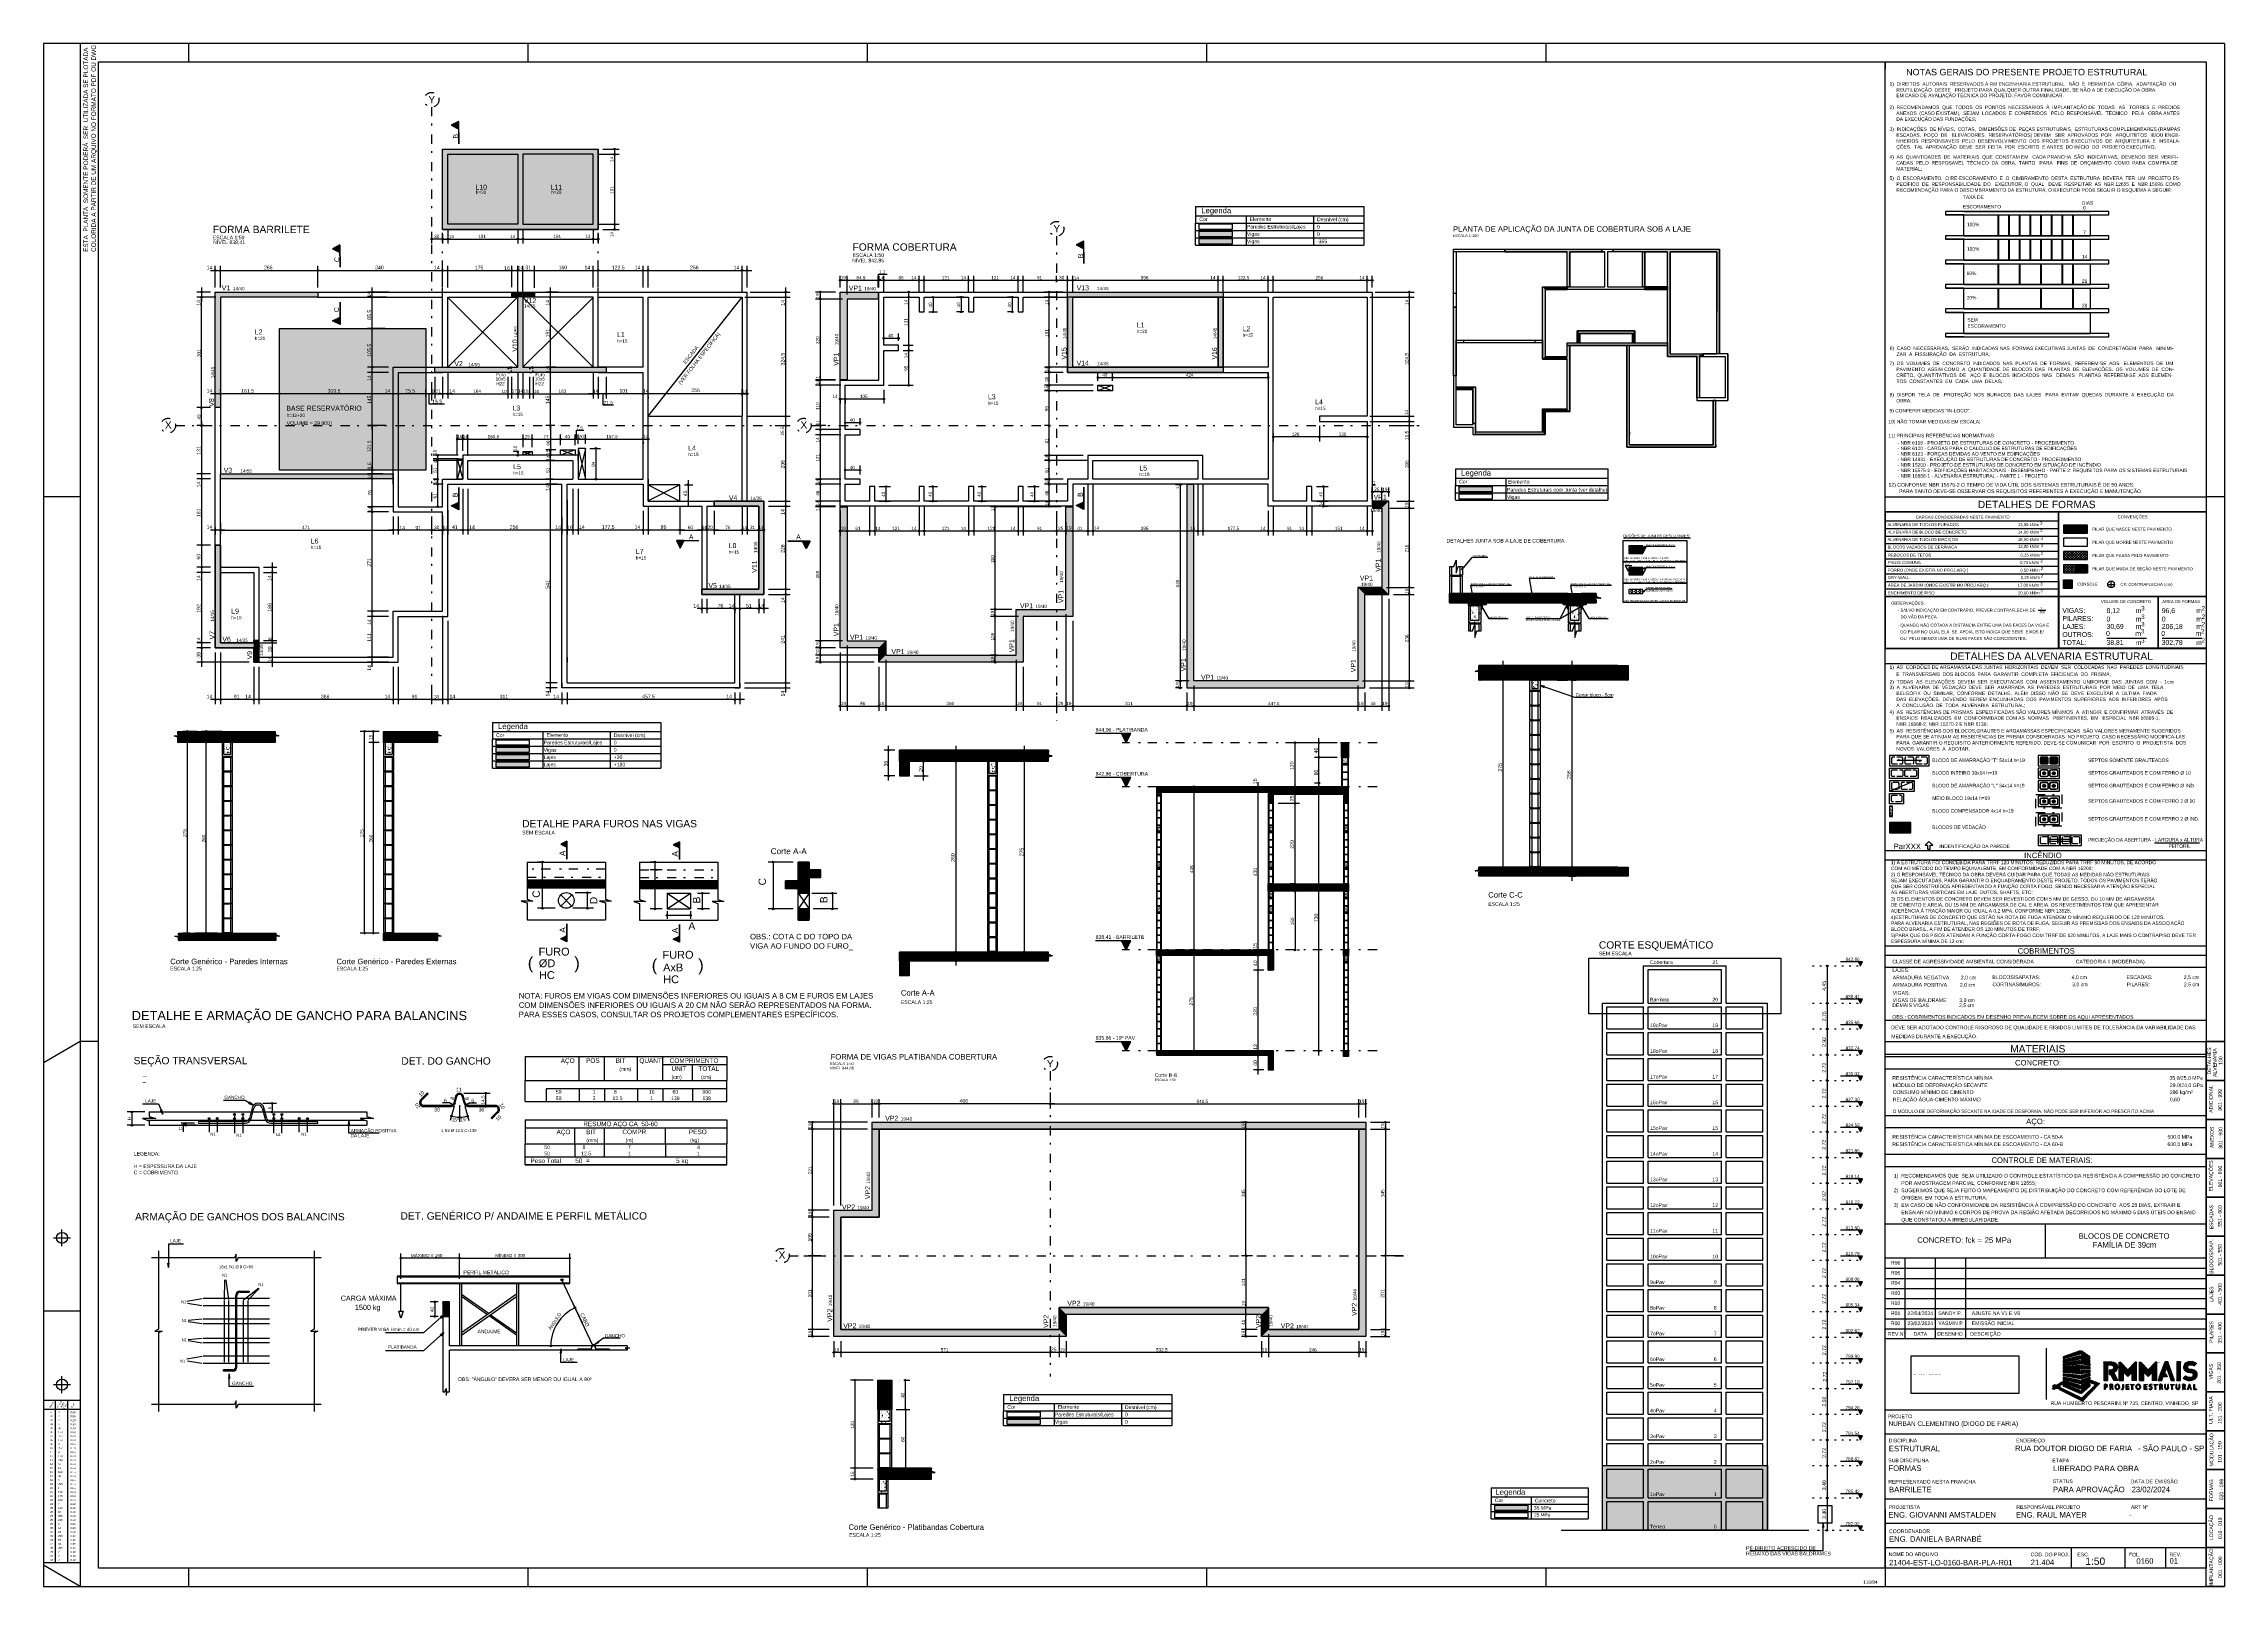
# Model space of a CAD drawing. Extents: x 0 to 119, y 0 to 84.
import ezdxf

# ---------------------------------------------------------------- set-up
doc = ezdxf.new("R2010")
doc.units = 0
doc.header["$MEASUREMENT"] = 0
for name, pattern in [('ESTILO_TQS_0002', [0.4, 0.1, -0.3]), ('ESTILO_TQS_0003', [1.5, 0.5, -0.4, 0.1, -0.5]), ('ESTILO_TQS_0005', [0.4, 0.3, -0.1])]:
    doc.linetypes.add(name, pattern=pattern)
for name, color, linetype in [('1', 3, 'CONTINUOUS'), ('10', 252, 'CONTINUOUS'), ('11', 4, 'CONTINUOUS'), ('12', 170, 'CONTINUOUS'), ('15', 12, 'CONTINUOUS'), ('17', 90, 'CONTINUOUS'), ('18', 6, 'CONTINUOUS'), ('20', 1, 'CONTINUOUS'), ('23', 100, 'CONTINUOUS'), ('24', 7, 'CONTINUOUS'), ('25', 130, 'CONTINUOUS'), ('26', 10, 'CONTINUOUS'), ('27', 250, 'CONTINUOUS'), ('29', 9, 'CONTINUOUS'), ('3', 7, 'CONTINUOUS'), ('32', 250, 'CONTINUOUS'), ('34', 30, 'CONTINUOUS'), ('35', 255, 'CONTINUOUS'), ('37', 7, 'CONTINUOUS'), ('38', 7, 'CONTINUOUS'), ('40', 7, 'CONTINUOUS'), ('42', 7, 'CONTINUOUS'), ('47', 7, 'CONTINUOUS'), ('48', 7, 'CONTINUOUS'), ('50', 7, 'CONTINUOUS'), ('54', 7, 'CONTINUOUS'), ('6', 178, 'CONTINUOUS'), ('62', 7, 'CONTINUOUS'), ('65', 7, 'CONTINUOUS'), ('7', 232, 'CONTINUOUS'), ('9', 8, 'CONTINUOUS')]:
    doc.layers.add(name, color=color, linetype=linetype)
doc.styles.add('TQS_ARIAL', font='arial.ttf')

msp = doc.modelspace()

# ---------------------------------------------------------------- linework, layer by layer
at = {"layer": '1', "color": 3, "linetype": 'Continuous'}
for p, q in [((86.435939, 55.318413), (86.517353, 55.399828)), ((86.435939, 55.350233), (86.485533, 55.399828)), ((86.435939, 55.382053), (86.453714, 55.399828)), ((87.185939, 55.399828), (86.435939, 55.399828)), ((86.435939, 55.399828), (86.435939, 55.287328)), ((86.52909, 55.3013), (86.435939, 55.394451)), ((86.501421, 55.29715), (86.435939, 55.362631)), ((86.473751, 55.292999), (86.435939, 55.330812)), ((86.446082, 55.288849), (86.435939, 55.298992)), ((86.435939, 55.287328), (87.185939, 55.287328)), ((86.436803, 55.287457), (86.549173, 55.399828)), ((86.447603, 55.287328), (86.446082, 55.288849)), ((86.556759, 55.305451), (86.462382, 55.399828)), ((86.468493, 55.287328), (86.474238, 55.293072)), ((86.479423, 55.287328), (86.473751, 55.292999)), ((86.474238, 55.293072), (86.580993, 55.399828)), ((86.584429, 55.309601), (86.494202, 55.399828)), ((86.500313, 55.287328), (86.511673, 55.298688)), ((86.511243, 55.287328), (86.501421, 55.29715)), ((86.511673, 55.298688), (86.612813, 55.399828)), ((86.612098, 55.313751), (86.526022, 55.399828)), ((86.543063, 55.287328), (86.52909, 55.3013)), ((86.532132, 55.287328), (86.549108, 55.304303)), ((86.549108, 55.304303), (86.644632, 55.399828)), ((86.574882, 55.287328), (86.556759, 55.305451)), ((86.639767, 55.317902), (86.557842, 55.399828)), ((86.563952, 55.287328), (86.586543, 55.309918)), ((86.606702, 55.287328), (86.584429, 55.309601)), ((86.586543, 55.309918), (86.676452, 55.399828)), ((86.667437, 55.322052), (86.589662, 55.399828)), ((86.595772, 55.287328), (86.623978, 55.315533)), ((86.638522, 55.287328), (86.612098, 55.313751)), ((86.695106, 55.326203), (86.621481, 55.399828)), ((86.623978, 55.315533), (86.708272, 55.399828)), ((86.627592, 55.287328), (86.661413, 55.321149)), ((86.670342, 55.287328), (86.639767, 55.317902)), ((86.722776, 55.330353), (86.653301, 55.399828)), ((86.659412, 55.287328), (86.698848, 55.326764)), ((86.661413, 55.321149), (86.740092, 55.399828)), ((86.702162, 55.287328), (86.667437, 55.322052)), ((86.750445, 55.334504), (86.685121, 55.399828)), ((86.691231, 55.287328), (86.736283, 55.332379)), ((86.733981, 55.287328), (86.695106, 55.326203)), ((86.698848, 55.326764), (86.771912, 55.399828)), ((86.778114, 55.338654), (86.716941, 55.399828)), ((86.765801, 55.287328), (86.722776, 55.330353)), ((86.723051, 55.287328), (86.773718, 55.337995)), ((86.736283, 55.332379), (86.803731, 55.399828)), ((86.805784, 55.342804), (86.748761, 55.399828)), ((86.797621, 55.287328), (86.750445, 55.334504)), ((86.754871, 55.287328), (86.811153, 55.34361)), ((86.773718, 55.337995), (86.835551, 55.399828)), ((86.829441, 55.287328), (86.778114, 55.338654)), ((86.833453, 55.346955), (86.78058, 55.399828)), ((86.786691, 55.287328), (86.848588, 55.349225)), ((86.861261, 55.287328), (86.805784, 55.342804)), ((86.811153, 55.34361), (86.867371, 55.399828)), ((86.861123, 55.351105), (86.8124, 55.399828)), ((86.818511, 55.287328), (86.886023, 55.35484)), ((86.89308, 55.287328), (86.833453, 55.346955)), ((86.888792, 55.355256), (86.84422, 55.399828)), ((86.848588, 55.349225), (86.899191, 55.399828)), ((86.850331, 55.287328), (86.923458, 55.360456)), ((86.9249, 55.287328), (86.861123, 55.351105)), ((86.916461, 55.359406), (86.87604, 55.399828)), ((86.88215, 55.287328), (86.960893, 55.366071)), ((86.886023, 55.35484), (86.931011, 55.399828)), ((86.95672, 55.287328), (86.888792, 55.355256)), ((86.944131, 55.363556), (86.90786, 55.399828)), ((86.91397, 55.287328), (86.998329, 55.371686)), ((86.98854, 55.287328), (86.916461, 55.359406)), ((86.923458, 55.360456), (86.962831, 55.399828)), ((86.9718, 55.367707), (86.939679, 55.399828)), ((87.02036, 55.287328), (86.944131, 55.363556)), ((86.94579, 55.287328), (87.035764, 55.377301)), ((86.960893, 55.366071), (86.99465, 55.399828)), ((86.99947, 55.371857), (86.971499, 55.399828)), ((87.052179, 55.287328), (86.9718, 55.367707)), ((86.97761, 55.287328), (87.073199, 55.382917)), ((86.998329, 55.371686), (87.02647, 55.399828)), ((87.083999, 55.287328), (86.99947, 55.371857)), ((87.027139, 55.376008), (87.003319, 55.399828)), ((87.00943, 55.287328), (87.110634, 55.388532)), ((87.115819, 55.287328), (87.027139, 55.376008)), ((87.054808, 55.380158), (87.035139, 55.399828)), ((87.035764, 55.377301), (87.05829, 55.399828)), ((87.041249, 55.287328), (87.148069, 55.394147)), ((87.147639, 55.287328), (87.054808, 55.380158)), ((87.082478, 55.384308), (87.066959, 55.399828)), ((87.073069, 55.287328), (87.185504, 55.399762)), ((87.073199, 55.382917), (87.09011, 55.399828)), ((87.179459, 55.287328), (87.082478, 55.384308)), ((87.110147, 55.388459), (87.098778, 55.399828)), ((87.104889, 55.287328), (87.185939, 55.368378)), ((87.185939, 55.312667), (87.110147, 55.388459)), ((87.110634, 55.388532), (87.12193, 55.399828)), ((87.137817, 55.392609), (87.130598, 55.399828)), ((87.136709, 55.287328), (87.185939, 55.336558)), ((87.185939, 55.344487), (87.137817, 55.392609)), ((87.148069, 55.394147), (87.153749, 55.399828)), ((87.165486, 55.39676), (87.162418, 55.399828)), ((87.185939, 55.376307), (87.165486, 55.39676)), ((87.168529, 55.287328), (87.185939, 55.304738)), ((87.185939, 55.287328), (87.185939, 55.399828))]:
    msp.add_line(p, q, dxfattribs=at)
at = {"layer": '10', "color": 252, "linetype": 'Continuous'}
for p, q in [((22.03621, 66.456781), (25.84621, 70.276781)), ((25.85621, 66.456781), (22.03621, 70.256781)), ((29.95621, 66.456781), (26.13621, 70.276781)), ((26.13621, 66.456781), (29.95621, 70.256781)), ((32.966252, 63.786781), (38.086254, 70.276781)), ((57.482213, 65.475871), (58.282213, 65.175871)), ((58.282213, 65.475861), (57.482213, 65.175871)), ((32.966252, 63.786781), (38.086254, 63.786781)), ((26.146144, 61.856899), (26.645568, 61.656781)), ((26.645568, 61.856899), (26.146144, 61.656781)), ((28.986134, 61.956784), (28.173534, 61.656781)), ((28.186126, 61.956784), (28.986134, 61.656781)), ((29.136207, 62.036781), (29.536158, 60.356781)), ((29.536158, 62.036781), (29.13621, 60.356781)), ((22.55621, 61.456781), (22.85621, 60.356781)), ((22.85621, 61.456781), (22.55621, 60.356781)), ((34.686256, 60.056781), (32.966254, 59.176781)), ((32.966257, 60.056782), (34.686258, 59.156781)), ((76.785383, 55.118821), (77.235383, 55.118821)), ((76.785383, 55.068821), (77.235383, 55.068821)), ((77.679338, 53.561263), (77.679338, 53.561263)), ((77.679338, 53.560788), (77.679338, 53.560788)), ((77.679338, 53.560788), (77.679338, 53.560788)), ((77.679338, 53.560788), (77.679338, 53.560788)), ((77.679338, 53.559742), (77.680641, 53.560695)), ((77.679338, 53.559246), (77.679338, 53.559246)), ((77.679338, 53.559246), (77.679338, 53.559246)), ((77.679338, 53.549099), (77.679338, 53.549099)), ((77.679338, 53.547072), (77.679338, 53.547072)), ((77.679338, 53.547072), (77.679338, 53.547072)), ((77.679338, 53.547072), (77.679338, 53.547072)), ((77.679338, 53.535833), (77.679338, 53.535833)), ((77.679338, 53.535833), (77.679338, 53.535833)), ((77.679338, 53.533357), (77.679338, 53.533357)), ((77.679338, 53.533357), (77.679338, 53.533357)), ((77.679338, 53.53008), (77.679338, 53.53008)), ((77.679338, 53.523711), (77.679338, 53.523711)), ((77.679338, 53.519802), (77.679338, 53.519802)), ((77.679338, 53.519802), (77.679338, 53.519802)), ((77.679338, 53.519642), (77.679338, 53.519642)), ((77.679338, 53.519642), (77.679338, 53.519642)), ((77.679338, 53.512421), (77.679338, 53.512421)), ((77.679338, 53.512421), (77.679338, 53.512421)), ((77.679338, 53.512421), (77.679338, 53.512421)), ((77.679338, 53.512194), (77.679338, 53.512194)), ((77.679338, 53.512194), (77.679338, 53.512194)), ((77.679338, 53.505927), (77.679338, 53.505927)), ((77.679338, 53.505927), (77.679338, 53.505927)), ((77.679338, 53.505927), (77.679338, 53.505927)), ((77.680897, 53.524033), (77.680904, 53.524082)), ((77.682603, 53.56213), (77.682603, 53.56213)), ((77.682706, 53.561918), (77.682706, 53.561918)), ((77.682875, 53.561572), (77.682875, 53.561572)), ((77.682875, 53.561572), (77.682875, 53.561572)), ((77.682875, 53.561572), (77.682875, 53.561572)), ((77.683912, 53.559445), (77.683912, 53.559445)), ((77.683912, 53.559445), (77.683912, 53.559445)), ((77.685209, 53.556787), (77.685209, 53.556787)), ((77.685209, 53.556787), (77.685209, 53.556787)), ((77.685209, 53.556787), (77.685209, 53.556787)), ((77.68522, 53.556764), (77.68522, 53.556764)), ((77.685221, 53.556875), (77.685227, 53.556924)), ((77.686312, 53.536138), (77.686362, 53.53614)), ((77.688912, 53.549195), (77.688912, 53.549195)), ((77.688912, 53.549195), (77.688912, 53.549195)), ((77.688912, 53.549195), (77.688912, 53.549195)), ((77.689795, 53.562726), (77.689825, 53.562766)), ((77.690112, 53.563176), (77.69016, 53.563187)), ((77.690523, 53.535837), (77.690571, 53.535848)), ((77.691178, 53.508552), (77.691226, 53.508563)), ((77.692748, 53.541332), (77.692748, 53.541332)), ((77.693957, 53.538854), (77.693957, 53.538854)), ((77.693957, 53.538854), (77.693957, 53.538854)), ((77.694137, 53.539088), (77.694167, 53.539128)), ((77.69495, 53.536818), (77.69495, 53.536818)), ((77.69495, 53.536818), (77.69495, 53.536818)), ((77.69495, 53.536818), (77.69495, 53.536818)), ((77.695008, 53.532882), (77.695014, 53.532931)), ((77.695095, 53.536521), (77.695095, 53.536521)), ((77.695095, 53.536521), (77.695095, 53.536521)), ((77.695095, 53.536521), (77.695095, 53.536521)), ((77.695404, 53.535889), (77.695404, 53.535889)), ((77.695404, 53.535889), (77.695404, 53.535889)), ((77.695404, 53.535889), (77.695404, 53.535889)), ((77.697317, 53.504387), (77.700949, 53.507043)), ((77.698249, 53.545948), (77.700548, 53.547876)), ((77.698403, 53.515351), (77.698434, 53.51539)), ((77.698544, 53.527444), (77.699438, 53.527618)), ((77.699331, 53.565723), (77.699338, 53.565773)), ((77.699438, 53.527618), (77.701489, 53.528017)), ((77.700988, 53.524442), (77.700988, 53.524442)), ((77.700988, 53.524442), (77.700988, 53.524442)), ((77.701512, 53.565573), (77.704457, 53.566145)), ((77.701823, 53.549104), (77.701853, 53.549144)), ((77.702315, 53.565881), (77.702364, 53.565892)), ((77.702694, 53.520943), (77.702694, 53.520943)), ((77.702694, 53.520943), (77.702694, 53.520943)), ((77.703381, 53.511257), (77.70343, 53.511268)), ((77.703392, 53.560296), (77.703442, 53.560298)), ((77.704746, 53.508517), (77.704752, 53.508567)), ((77.705598, 53.514991), (77.705598, 53.514991)), ((77.705598, 53.514991), (77.705598, 53.514991)), ((77.705948, 53.513583), (77.705998, 53.513585)), ((77.706278, 53.513597), (77.706278, 53.513597)), ((77.707025, 53.512065), (77.707025, 53.512065)), ((77.707025, 53.512065), (77.707025, 53.512065)), ((77.707233, 53.51164), (77.707233, 53.51164)), ((77.709118, 53.541731), (77.709125, 53.54178)), ((77.709404, 53.507188), (77.709404, 53.507188)), ((77.71345, 53.564257), (77.71348, 53.564297)), ((77.714138, 53.511161), (77.716437, 53.513089)), ((77.715579, 53.555107), (77.715628, 53.555118)), ((77.71599, 53.527768), (77.716039, 53.527779)), ((77.717792, 53.540619), (77.717823, 53.540659)), ((77.718857, 53.517366), (77.718863, 53.517416)), ((77.722059, 53.516882), (77.722089, 53.516921)), ((77.722183, 53.514292), (77.722233, 53.514294)), ((77.723028, 53.537741), (77.723077, 53.537743)), ((77.723229, 53.55058), (77.723236, 53.550629)), ((77.725478, 53.550635), (77.725508, 53.550675)), ((77.727782, 53.557812), (77.727831, 53.557823)), ((78.330556, 53.561263), (78.330556, 53.561263)), ((78.330556, 53.560788), (78.330556, 53.560788)), ((78.330556, 53.560788), (78.330556, 53.560788)), ((78.330556, 53.560788), (78.330556, 53.560788)), ((78.330556, 53.559742), (78.331859, 53.560695)), ((78.330556, 53.559246), (78.330556, 53.559246)), ((78.330556, 53.559246), (78.330556, 53.559246)), ((78.330556, 53.549099), (78.330556, 53.549099)), ((78.330556, 53.547072), (78.330556, 53.547072)), ((78.330556, 53.547072), (78.330556, 53.547072)), ((78.330556, 53.547072), (78.330556, 53.547072)), ((78.330556, 53.535833), (78.330556, 53.535833)), ((78.330556, 53.535833), (78.330556, 53.535833)), ((78.330556, 53.533357), (78.330556, 53.533357)), ((78.330556, 53.533357), (78.330556, 53.533357)), ((78.330556, 53.53008), (78.330556, 53.53008)), ((78.330556, 53.523711), (78.330556, 53.523711)), ((78.330556, 53.519802), (78.330556, 53.519802)), ((78.330556, 53.519802), (78.330556, 53.519802)), ((78.330556, 53.519642), (78.330556, 53.519642)), ((78.330556, 53.519642), (78.330556, 53.519642)), ((78.330556, 53.512421), (78.330556, 53.512421)), ((78.330556, 53.512421), (78.330556, 53.512421)), ((78.330556, 53.512421), (78.330556, 53.512421)), ((78.330556, 53.512194), (78.330556, 53.512194)), ((78.330556, 53.512194), (78.330556, 53.512194)), ((78.330556, 53.505927), (78.330556, 53.505927)), ((78.330556, 53.505927), (78.330556, 53.505927)), ((78.330556, 53.505927), (78.330556, 53.505927)), ((78.332115, 53.524033), (78.332121, 53.524082)), ((78.33382, 53.56213), (78.33382, 53.56213)), ((78.333924, 53.561918), (78.333924, 53.561918)), ((78.334093, 53.561572), (78.334093, 53.561572)), ((78.334093, 53.561572), (78.334093, 53.561572)), ((78.334093, 53.561572), (78.334093, 53.561572)), ((78.33513, 53.559445), (78.33513, 53.559445)), ((78.33513, 53.559445), (78.33513, 53.559445)), ((78.336427, 53.556787), (78.336427, 53.556787)), ((78.336427, 53.556787), (78.336427, 53.556787)), ((78.336427, 53.556787), (78.336427, 53.556787)), ((78.336438, 53.556875), (78.336445, 53.556924)), ((78.336438, 53.556764), (78.336438, 53.556764)), ((78.33753, 53.536138), (78.33758, 53.53614)), ((78.34013, 53.549195), (78.34013, 53.549195)), ((78.34013, 53.549195), (78.34013, 53.549195)), ((78.34013, 53.549195), (78.34013, 53.549195)), ((78.341012, 53.562726), (78.341043, 53.562766)), ((78.341329, 53.563176), (78.341378, 53.563187)), ((78.34174, 53.535837), (78.341789, 53.535848)), ((78.342395, 53.508552), (78.342444, 53.508563)), ((78.343966, 53.541332), (78.343966, 53.541332)), ((78.345175, 53.538854), (78.345175, 53.538854)), ((78.345175, 53.538854), (78.345175, 53.538854)), ((78.345355, 53.539088), (78.345385, 53.539128)), ((78.346168, 53.536818), (78.346168, 53.536818)), ((78.346168, 53.536818), (78.346168, 53.536818)), ((78.346168, 53.536818), (78.346168, 53.536818)), ((78.346225, 53.532882), (78.346232, 53.532931)), ((78.346313, 53.536521), (78.346313, 53.536521)), ((78.346313, 53.536521), (78.346313, 53.536521)), ((78.346313, 53.536521), (78.346313, 53.536521)), ((78.346621, 53.535889), (78.346621, 53.535889)), ((78.346621, 53.535889), (78.346621, 53.535889)), ((78.346621, 53.535889), (78.346621, 53.535889)), ((78.348535, 53.504387), (78.352167, 53.507043)), ((78.349467, 53.545948), (78.351765, 53.547876)), ((78.349621, 53.515351), (78.349651, 53.51539)), ((78.349761, 53.527444), (78.350656, 53.527618)), ((78.350549, 53.565723), (78.350556, 53.565773)), ((78.350656, 53.527618), (78.352706, 53.528017)), ((78.352205, 53.524442), (78.352205, 53.524442)), ((78.352205, 53.524442), (78.352205, 53.524442)), ((78.35273, 53.565573), (78.355675, 53.566145)), ((78.35304, 53.549104), (78.353071, 53.549144)), ((78.353533, 53.565881), (78.353582, 53.565892)), ((78.353912, 53.520943), (78.353912, 53.520943)), ((78.353912, 53.520943), (78.353912, 53.520943)), ((78.354599, 53.511257), (78.354648, 53.511268)), ((78.35461, 53.560296), (78.35466, 53.560298)), ((78.355964, 53.508517), (78.35597, 53.508567)), ((78.356816, 53.514991), (78.356816, 53.514991)), ((78.356816, 53.514991), (78.356816, 53.514991)), ((78.357166, 53.513583), (78.357216, 53.513585)), ((78.357496, 53.513597), (78.357496, 53.513597)), ((78.358243, 53.512065), (78.358243, 53.512065)), ((78.358243, 53.512065), (78.358243, 53.512065)), ((78.358451, 53.51164), (78.358451, 53.51164)), ((78.360336, 53.541731), (78.360343, 53.54178)), ((78.360622, 53.507188), (78.360622, 53.507188)), ((78.364668, 53.564257), (78.364698, 53.564297)), ((78.365356, 53.511161), (78.367654, 53.513089)), ((78.366796, 53.555107), (78.366845, 53.555118)), ((78.367207, 53.527768), (78.367256, 53.527779)), ((78.36901, 53.540619), (78.36904, 53.540659)), ((78.370074, 53.517366), (78.370081, 53.517416)), ((78.373276, 53.516882), (78.373307, 53.516921)), ((78.3734, 53.514292), (78.37345, 53.514294)), ((78.374245, 53.537741), (78.374295, 53.537743)), ((78.374447, 53.55058), (78.374453, 53.550629)), ((78.376696, 53.550635), (78.376726, 53.550675)), ((78.379, 53.557812), (78.379049, 53.557823)), ((83.129773, 53.561263), (83.129773, 53.561263)), ((83.129773, 53.560788), (83.129773, 53.560788)), ((83.129773, 53.560788), (83.129773, 53.560788)), ((83.129773, 53.560788), (83.129773, 53.560788)), ((83.129773, 53.559742), (83.131075, 53.560695)), ((83.129773, 53.559246), (83.129773, 53.559246)), ((83.129773, 53.559246), (83.129773, 53.559246)), ((83.129773, 53.549099), (83.129773, 53.549099)), ((83.129773, 53.547072), (83.129773, 53.547072)), ((83.129773, 53.547072), (83.129773, 53.547072)), ((83.129773, 53.547072), (83.129773, 53.547072)), ((83.129773, 53.535833), (83.129773, 53.535833)), ((83.129773, 53.535833), (83.129773, 53.535833)), ((83.129773, 53.533357), (83.129773, 53.533357)), ((83.129773, 53.533357), (83.129773, 53.533357)), ((83.129773, 53.53008), (83.129773, 53.53008)), ((83.129773, 53.523711), (83.129773, 53.523711)), ((83.129773, 53.519802), (83.129773, 53.519802)), ((83.129773, 53.519802), (83.129773, 53.519802)), ((83.129773, 53.519642), (83.129773, 53.519642)), ((83.129773, 53.519642), (83.129773, 53.519642)), ((83.129773, 53.512421), (83.129773, 53.512421)), ((83.129773, 53.512421), (83.129773, 53.512421)), ((83.129773, 53.512421), (83.129773, 53.512421)), ((83.129773, 53.512194), (83.129773, 53.512194)), ((83.129773, 53.512194), (83.129773, 53.512194)), ((83.129773, 53.505927), (83.129773, 53.505927)), ((83.129773, 53.505927), (83.129773, 53.505927)), ((83.129773, 53.505927), (83.129773, 53.505927)), ((83.131331, 53.524033), (83.131338, 53.524082)), ((83.133037, 53.56213), (83.133037, 53.56213)), ((83.13314, 53.561918), (83.13314, 53.561918)), ((83.133309, 53.561572), (83.133309, 53.561572)), ((83.133309, 53.561572), (83.133309, 53.561572)), ((83.133309, 53.561572), (83.133309, 53.561572)), ((83.134346, 53.559445), (83.134346, 53.559445)), ((83.134346, 53.559445), (83.134346, 53.559445)), ((83.135643, 53.556787), (83.135643, 53.556787)), ((83.135643, 53.556787), (83.135643, 53.556787)), ((83.135643, 53.556787), (83.135643, 53.556787)), ((83.135654, 53.556764), (83.135654, 53.556764)), ((83.135655, 53.556875), (83.135662, 53.556924)), ((83.136747, 53.536138), (83.136797, 53.53614)), ((83.139347, 53.549195), (83.139347, 53.549195)), ((83.139347, 53.549195), (83.139347, 53.549195)), ((83.139347, 53.549195), (83.139347, 53.549195)), ((83.140229, 53.562726), (83.140259, 53.562766)), ((83.140546, 53.563176), (83.140595, 53.563187)), ((83.140957, 53.535837), (83.141006, 53.535848)), ((83.141612, 53.508552), (83.141661, 53.508563)), ((83.143183, 53.541332), (83.143183, 53.541332)), ((83.144392, 53.538854), (83.144392, 53.538854)), ((83.144392, 53.538854), (83.144392, 53.538854)), ((83.144571, 53.539088), (83.144602, 53.539128)), ((83.145384, 53.536818), (83.145384, 53.536818)), ((83.145384, 53.536818), (83.145384, 53.536818)), ((83.145384, 53.536818), (83.145384, 53.536818)), ((83.145442, 53.532882), (83.145449, 53.532931)), ((83.145529, 53.536521), (83.145529, 53.536521)), ((83.145529, 53.536521), (83.145529, 53.536521)), ((83.145529, 53.536521), (83.145529, 53.536521)), ((83.145838, 53.535889), (83.145838, 53.535889)), ((83.145838, 53.535889), (83.145838, 53.535889)), ((83.145838, 53.535889), (83.145838, 53.535889)), ((83.147751, 53.504387), (83.151383, 53.507043)), ((83.148684, 53.545948), (83.150982, 53.547876)), ((83.148838, 53.515351), (83.148868, 53.51539)), ((83.148978, 53.527444), (83.149872, 53.527618)), ((83.149766, 53.565723), (83.149772, 53.565773)), ((83.149872, 53.527618), (83.151923, 53.528017)), ((83.151422, 53.524442), (83.151422, 53.524442)), ((83.151422, 53.524442), (83.151422, 53.524442)), ((83.151946, 53.565573), (83.154891, 53.566145)), ((83.152257, 53.549104), (83.152287, 53.549144)), ((83.15275, 53.565881), (83.152798, 53.565892)), ((83.153129, 53.520943), (83.153129, 53.520943)), ((83.153129, 53.520943), (83.153129, 53.520943)), ((83.153816, 53.511257), (83.153864, 53.511268)), ((83.153826, 53.560296), (83.153876, 53.560298)), ((83.15518, 53.508517), (83.155187, 53.508567)), ((83.156032, 53.514991), (83.156032, 53.514991)), ((83.156032, 53.514991), (83.156032, 53.514991)), ((83.156382, 53.513583), (83.156432, 53.513585)), ((83.156712, 53.513597), (83.156712, 53.513597)), ((83.157459, 53.512065), (83.157459, 53.512065)), ((83.157459, 53.512065), (83.157459, 53.512065)), ((83.157667, 53.51164), (83.157667, 53.51164)), ((83.159553, 53.541731), (83.159559, 53.54178)), ((83.159839, 53.507188), (83.159839, 53.507188)), ((83.163884, 53.564257), (83.163915, 53.564297)), ((83.164573, 53.511161), (83.166871, 53.513089)), ((83.166013, 53.555107), (83.166062, 53.555118)), ((83.166424, 53.527768), (83.166473, 53.527779)), ((83.168227, 53.540619), (83.168257, 53.540659)), ((83.169291, 53.517366), (83.169297, 53.517416)), ((83.172493, 53.516882), (83.172523, 53.516921)), ((83.172617, 53.514292), (83.172667, 53.514294)), ((83.173462, 53.537741), (83.173512, 53.537743)), ((83.173664, 53.55058), (83.17367, 53.550629)), ((83.175912, 53.550635), (83.175943, 53.550675)), ((83.178217, 53.557812), (83.178266, 53.557823)), ((83.78099, 53.561263), (83.78099, 53.561263)), ((83.78099, 53.560788), (83.78099, 53.560788)), ((83.78099, 53.560788), (83.78099, 53.560788)), ((83.78099, 53.560788), (83.78099, 53.560788)), ((83.78099, 53.559742), (83.782293, 53.560695)), ((83.78099, 53.559246), (83.78099, 53.559246)), ((83.78099, 53.559246), (83.78099, 53.559246)), ((83.78099, 53.549099), (83.78099, 53.549099)), ((83.78099, 53.547072), (83.78099, 53.547072)), ((83.78099, 53.547072), (83.78099, 53.547072)), ((83.78099, 53.547072), (83.78099, 53.547072)), ((83.78099, 53.535833), (83.78099, 53.535833)), ((83.78099, 53.535833), (83.78099, 53.535833)), ((83.78099, 53.533357), (83.78099, 53.533357)), ((83.78099, 53.533357), (83.78099, 53.533357)), ((83.78099, 53.53008), (83.78099, 53.53008)), ((83.78099, 53.523711), (83.78099, 53.523711)), ((83.78099, 53.519802), (83.78099, 53.519802)), ((83.78099, 53.519802), (83.78099, 53.519802)), ((83.78099, 53.519642), (83.78099, 53.519642)), ((83.78099, 53.519642), (83.78099, 53.519642)), ((83.78099, 53.512421), (83.78099, 53.512421)), ((83.78099, 53.512421), (83.78099, 53.512421)), ((83.78099, 53.512421), (83.78099, 53.512421)), ((83.78099, 53.512194), (83.78099, 53.512194)), ((83.78099, 53.512194), (83.78099, 53.512194)), ((83.78099, 53.505927), (83.78099, 53.505927)), ((83.78099, 53.505927), (83.78099, 53.505927)), ((83.78099, 53.505927), (83.78099, 53.505927)), ((83.782549, 53.524033), (83.782556, 53.524082)), ((83.784255, 53.56213), (83.784255, 53.56213)), ((83.784358, 53.561918), (83.784358, 53.561918)), ((83.784527, 53.561572), (83.784527, 53.561572)), ((83.784527, 53.561572), (83.784527, 53.561572)), ((83.784527, 53.561572), (83.784527, 53.561572)), ((83.785564, 53.559445), (83.785564, 53.559445)), ((83.785564, 53.559445), (83.785564, 53.559445)), ((83.786861, 53.556787), (83.786861, 53.556787)), ((83.786861, 53.556787), (83.786861, 53.556787)), ((83.786861, 53.556787), (83.786861, 53.556787)), ((83.786872, 53.556764), (83.786872, 53.556764)), ((83.786873, 53.556875), (83.786879, 53.556924)), ((83.787965, 53.536138), (83.788014, 53.53614)), ((83.790564, 53.549195), (83.790564, 53.549195)), ((83.790564, 53.549195), (83.790564, 53.549195)), ((83.790564, 53.549195), (83.790564, 53.549195)), ((83.791447, 53.562726), (83.791477, 53.562766)), ((83.791764, 53.563176), (83.791812, 53.563187)), ((83.792175, 53.535837), (83.792223, 53.535848)), ((83.79283, 53.508552), (83.792878, 53.508563)), ((83.7944, 53.541332), (83.7944, 53.541332)), ((83.795609, 53.538854), (83.795609, 53.538854)), ((83.795609, 53.538854), (83.795609, 53.538854)), ((83.795789, 53.539088), (83.79582, 53.539128)), ((83.796602, 53.536818), (83.796602, 53.536818)), ((83.796602, 53.536818), (83.796602, 53.536818)), ((83.796602, 53.536818), (83.796602, 53.536818)), ((83.79666, 53.532882), (83.796666, 53.532931)), ((83.796747, 53.536521), (83.796747, 53.536521)), ((83.796747, 53.536521), (83.796747, 53.536521)), ((83.796747, 53.536521), (83.796747, 53.536521)), ((83.797056, 53.535889), (83.797056, 53.535889)), ((83.797056, 53.535889), (83.797056, 53.535889)), ((83.797056, 53.535889), (83.797056, 53.535889)), ((83.798969, 53.504387), (83.802601, 53.507043)), ((83.799901, 53.545948), (83.8022, 53.547876)), ((83.800055, 53.515351), (83.800086, 53.51539)), ((83.800196, 53.527444), (83.80109, 53.527618)), ((83.800983, 53.565723), (83.80099, 53.565773)), ((83.80109, 53.527618), (83.803141, 53.528017)), ((83.80264, 53.524442), (83.80264, 53.524442)), ((83.80264, 53.524442), (83.80264, 53.524442)), ((83.803164, 53.565573), (83.806109, 53.566145)), ((83.803475, 53.549104), (83.803505, 53.549144)), ((83.803967, 53.565881), (83.804016, 53.565892)), ((83.804346, 53.520943), (83.804346, 53.520943)), ((83.804346, 53.520943), (83.804346, 53.520943)), ((83.805033, 53.511257), (83.805082, 53.511268)), ((83.805044, 53.560296), (83.805094, 53.560298)), ((83.806398, 53.508517), (83.806404, 53.508567)), ((83.80725, 53.514991), (83.80725, 53.514991)), ((83.80725, 53.514991), (83.80725, 53.514991)), ((83.8076, 53.513583), (83.80765, 53.513585)), ((83.80793, 53.513597), (83.80793, 53.513597)), ((83.808677, 53.512065), (83.808677, 53.512065)), ((83.808677, 53.512065), (83.808677, 53.512065)), ((83.808885, 53.51164), (83.808885, 53.51164)), ((83.810771, 53.541731), (83.810777, 53.54178)), ((83.811056, 53.507188), (83.811056, 53.507188)), ((83.815102, 53.564257), (83.815132, 53.564297)), ((83.815791, 53.511161), (83.818089, 53.513089)), ((83.817231, 53.555107), (83.81728, 53.555118)), ((83.817642, 53.527768), (83.817691, 53.527779)), ((83.819444, 53.540619), (83.819475, 53.540659)), ((83.820509, 53.517366), (83.820515, 53.517416)), ((83.823711, 53.516882), (83.823741, 53.516921)), ((83.823835, 53.514292), (83.823885, 53.514294)), ((83.82468, 53.537741), (83.82473, 53.537743)), ((83.824881, 53.55058), (83.824888, 53.550629)), ((83.82713, 53.550635), (83.82716, 53.550675)), ((83.829434, 53.557812), (83.829483, 53.557823)), ((77.679338, 53.492212), (77.679338, 53.492212)), ((77.679338, 53.492212), (77.679338, 53.492212)), ((77.679338, 53.492212), (77.679338, 53.492212)), ((77.679338, 53.491236), (77.679338, 53.491236)), ((77.679338, 53.490505), (77.679338, 53.490505)), ((77.679338, 53.490505), (77.679338, 53.490505)), ((77.679338, 53.490505), (77.679338, 53.490505)), ((77.679338, 53.489009), (77.679338, 53.489009)), ((77.679338, 53.489009), (77.679338, 53.489009)), ((77.679338, 53.489009), (77.679338, 53.489009)), ((77.679338, 53.486159), (77.679338, 53.486159)), ((77.679338, 53.48196), (77.679338, 53.48196)), ((77.679338, 53.478497), (77.679338, 53.478497)), ((77.679338, 53.478497), (77.679338, 53.478497)), ((77.685181, 53.468821), (77.685181, 53.468821)), ((77.685181, 53.468821), (77.685181, 53.468821)), ((77.686561, 53.48802), (77.688859, 53.489949)), ((77.686574, 53.468821), (77.686574, 53.468821)), ((77.686776, 53.500198), (77.686806, 53.500237)), ((77.688869, 53.489425), (77.688918, 53.489427)), ((77.690635, 53.499668), (77.690642, 53.499718)), ((77.691589, 53.481213), (77.691637, 53.481224)), ((77.695575, 53.489316), (77.69852, 53.489888)), ((77.697559, 53.468821), (77.697559, 53.468821)), ((77.697559, 53.468821), (77.697559, 53.468821)), ((77.69952, 53.468821), (77.69952, 53.468821)), ((77.69952, 53.468821), (77.69952, 53.468821)), ((77.69952, 53.468821), (77.69952, 53.468821)), ((77.700491, 53.476196), (77.700497, 53.476246)), ((77.702746, 53.491712), (77.702776, 53.491752)), ((77.705103, 53.490134), (77.705153, 53.490136)), ((77.707661, 53.468821), (77.707661, 53.468821)), ((77.707661, 53.468821), (77.707661, 53.468821)), ((77.710431, 53.501728), (77.710462, 53.501768)), ((77.711432, 53.503032), (77.711432, 53.503032)), ((77.712466, 53.468821), (77.712466, 53.468821)), ((77.712466, 53.468821), (77.712466, 53.468821)), ((77.712466, 53.468821), (77.712466, 53.468821)), ((77.713063, 53.499689), (77.713063, 53.499689)), ((77.713063, 53.499689), (77.713063, 53.499689)), ((77.713063, 53.499689), (77.713063, 53.499689)), ((77.714601, 53.485045), (77.714608, 53.485095)), ((77.715793, 53.494093), (77.715793, 53.494093)), ((77.71617, 53.493319), (77.71617, 53.493319)), ((77.716645, 53.500483), (77.716694, 53.500494)), ((77.717056, 53.473144), (77.717105, 53.473154)), ((77.717461, 53.490673), (77.717461, 53.490673)), ((77.717461, 53.490673), (77.717461, 53.490673)), ((77.7191, 53.487312), (77.7191, 53.487312)), ((77.7191, 53.487312), (77.7191, 53.487312)), ((77.7191, 53.487312), (77.7191, 53.487312)), ((77.720169, 53.485122), (77.720169, 53.485122)), ((77.720169, 53.485122), (77.720169, 53.485122)), ((77.721027, 53.468821), (77.721027, 53.468821)), ((77.725138, 53.474935), (77.725138, 53.474935)), ((77.725138, 53.474935), (77.725138, 53.474935)), ((77.725138, 53.474935), (77.725138, 53.474935)), ((77.725411, 53.468821), (77.725411, 53.468821)), ((77.725411, 53.468821), (77.725411, 53.468821)), ((77.725411, 53.468821), (77.725411, 53.468821)), ((77.725987, 53.473195), (77.725987, 53.473195)), ((77.725987, 53.473195), (77.725987, 53.473195)), ((77.725987, 53.473195), (77.725987, 53.473195)), ((77.72606, 53.473045), (77.72606, 53.473045)), ((77.726401, 53.493243), (77.726431, 53.493283)), ((77.804338, 53.468821), (78.254338, 53.468821)), ((77.804338, 52.518821), (78.254338, 52.518821)), ((77.804338, 52.518821), (78.254338, 52.518821)), ((77.804338, 52.468821), (78.254338, 52.468821)), ((78.330556, 53.492212), (78.330556, 53.492212)), ((78.330556, 53.492212), (78.330556, 53.492212)), ((78.330556, 53.492212), (78.330556, 53.492212)), ((78.330556, 53.491236), (78.330556, 53.491236)), ((78.330556, 53.490505), (78.330556, 53.490505)), ((78.330556, 53.490505), (78.330556, 53.490505)), ((78.330556, 53.490505), (78.330556, 53.490505)), ((78.330556, 53.489009), (78.330556, 53.489009)), ((78.330556, 53.489009), (78.330556, 53.489009)), ((78.330556, 53.489009), (78.330556, 53.489009)), ((78.330556, 53.486159), (78.330556, 53.486159)), ((78.330556, 53.48196), (78.330556, 53.48196)), ((78.330556, 53.478497), (78.330556, 53.478497)), ((78.330556, 53.478497), (78.330556, 53.478497)), ((78.336398, 53.468821), (78.336398, 53.468821)), ((78.336398, 53.468821), (78.336398, 53.468821)), ((78.337779, 53.48802), (78.340077, 53.489949)), ((78.337792, 53.468821), (78.337792, 53.468821)), ((78.337994, 53.500198), (78.338024, 53.500237)), ((78.340086, 53.489425), (78.340136, 53.489427)), ((78.341853, 53.499668), (78.341859, 53.499718)), ((78.342806, 53.481213), (78.342855, 53.481224)), ((78.346793, 53.489316), (78.349738, 53.489888)), ((78.348776, 53.468821), (78.348776, 53.468821)), ((78.348776, 53.468821), (78.348776, 53.468821)), ((78.350738, 53.468821), (78.350738, 53.468821)), ((78.350738, 53.468821), (78.350738, 53.468821)), ((78.350738, 53.468821), (78.350738, 53.468821)), ((78.351708, 53.476196), (78.351715, 53.476246)), ((78.353963, 53.491712), (78.353994, 53.491752)), ((78.356321, 53.490134), (78.356371, 53.490136)), ((78.358879, 53.468821), (78.358879, 53.468821)), ((78.358879, 53.468821), (78.358879, 53.468821)), ((78.361649, 53.501728), (78.361679, 53.501768)), ((78.362649, 53.503032), (78.362649, 53.503032)), ((78.363683, 53.468821), (78.363683, 53.468821)), ((78.363683, 53.468821), (78.363683, 53.468821)), ((78.363683, 53.468821), (78.363683, 53.468821)), ((78.364281, 53.499689), (78.364281, 53.499689)), ((78.364281, 53.499689), (78.364281, 53.499689)), ((78.364281, 53.499689), (78.364281, 53.499689)), ((78.365819, 53.485045), (78.365826, 53.485095)), ((78.36701, 53.494093), (78.36701, 53.494093)), ((78.367388, 53.493319), (78.367388, 53.493319)), ((78.367863, 53.500483), (78.367911, 53.500494)), ((78.368274, 53.473144), (78.368322, 53.473154)), ((78.368678, 53.490673), (78.368678, 53.490673)), ((78.368678, 53.490673), (78.368678, 53.490673)), ((78.370318, 53.487312), (78.370318, 53.487312)), ((78.370318, 53.487312), (78.370318, 53.487312)), ((78.370318, 53.487312), (78.370318, 53.487312)), ((78.371387, 53.485122), (78.371387, 53.485122)), ((78.371387, 53.485122), (78.371387, 53.485122)), ((78.372245, 53.468821), (78.372245, 53.468821)), ((78.376356, 53.474935), (78.376356, 53.474935)), ((78.376356, 53.474935), (78.376356, 53.474935)), ((78.376356, 53.474935), (78.376356, 53.474935)), ((78.376629, 53.468821), (78.376629, 53.468821)), ((78.376629, 53.468821), (78.376629, 53.468821)), ((78.376629, 53.468821), (78.376629, 53.468821)), ((78.377205, 53.473195), (78.377205, 53.473195)), ((78.377205, 53.473195), (78.377205, 53.473195)), ((78.377205, 53.473195), (78.377205, 53.473195)), ((78.377278, 53.473045), (78.377278, 53.473045)), ((78.377619, 53.493243), (78.377649, 53.493283)), ((83.129773, 53.492212), (83.129773, 53.492212)), ((83.129773, 53.492212), (83.129773, 53.492212)), ((83.129773, 53.492212), (83.129773, 53.492212)), ((83.129773, 53.491236), (83.129773, 53.491236)), ((83.129773, 53.490505), (83.129773, 53.490505)), ((83.129773, 53.490505), (83.129773, 53.490505)), ((83.129773, 53.490505), (83.129773, 53.490505)), ((83.129773, 53.489009), (83.129773, 53.489009)), ((83.129773, 53.489009), (83.129773, 53.489009)), ((83.129773, 53.489009), (83.129773, 53.489009)), ((83.129773, 53.486159), (83.129773, 53.486159)), ((83.129773, 53.48196), (83.129773, 53.48196)), ((83.129773, 53.478497), (83.129773, 53.478497)), ((83.129773, 53.478497), (83.129773, 53.478497)), ((83.135615, 53.468821), (83.135615, 53.468821)), ((83.135615, 53.468821), (83.135615, 53.468821)), ((83.136995, 53.48802), (83.139293, 53.489949)), ((83.137008, 53.468821), (83.137008, 53.468821)), ((83.13721, 53.500198), (83.137241, 53.500237)), ((83.139303, 53.489425), (83.139353, 53.489427)), ((83.141069, 53.499668), (83.141076, 53.499718)), ((83.142023, 53.481213), (83.142072, 53.481224)), ((83.14601, 53.489316), (83.148955, 53.489888)), ((83.147993, 53.468821), (83.147993, 53.468821)), ((83.147993, 53.468821), (83.147993, 53.468821)), ((83.149954, 53.468821), (83.149954, 53.468821)), ((83.149954, 53.468821), (83.149954, 53.468821)), ((83.149954, 53.468821), (83.149954, 53.468821)), ((83.150925, 53.476196), (83.150932, 53.476246)), ((83.15318, 53.491712), (83.15321, 53.491752)), ((83.155537, 53.490134), (83.155587, 53.490136)), ((83.158095, 53.468821), (83.158095, 53.468821)), ((83.158095, 53.468821), (83.158095, 53.468821)), ((83.160865, 53.501728), (83.160896, 53.501768)), ((83.161866, 53.503032), (83.161866, 53.503032)), ((83.1629, 53.468821), (83.1629, 53.468821)), ((83.1629, 53.468821), (83.1629, 53.468821)), ((83.1629, 53.468821), (83.1629, 53.468821)), ((83.163497, 53.499689), (83.163497, 53.499689)), ((83.163497, 53.499689), (83.163497, 53.499689)), ((83.163497, 53.499689), (83.163497, 53.499689)), ((83.165036, 53.485045), (83.165042, 53.485095)), ((83.166227, 53.494093), (83.166227, 53.494093)), ((83.166604, 53.493319), (83.166604, 53.493319)), ((83.167079, 53.500483), (83.167128, 53.500494)), ((83.16749, 53.473144), (83.167539, 53.473154)), ((83.167895, 53.490673), (83.167895, 53.490673)), ((83.167895, 53.490673), (83.167895, 53.490673)), ((83.169535, 53.487312), (83.169535, 53.487312)), ((83.169535, 53.487312), (83.169535, 53.487312)), ((83.169535, 53.487312), (83.169535, 53.487312)), ((83.170603, 53.485122), (83.170603, 53.485122)), ((83.170603, 53.485122), (83.170603, 53.485122)), ((83.171462, 53.468821), (83.171462, 53.468821)), ((83.175572, 53.474935), (83.175572, 53.474935)), ((83.175572, 53.474935), (83.175572, 53.474935)), ((83.175572, 53.474935), (83.175572, 53.474935)), ((83.175846, 53.468821), (83.175846, 53.468821)), ((83.175846, 53.468821), (83.175846, 53.468821)), ((83.175846, 53.468821), (83.175846, 53.468821)), ((83.176421, 53.473195), (83.176421, 53.473195)), ((83.176421, 53.473195), (83.176421, 53.473195)), ((83.176421, 53.473195), (83.176421, 53.473195)), ((83.176495, 53.473045), (83.176495, 53.473045)), ((83.176835, 53.493243), (83.176866, 53.493283)), ((83.254773, 53.468821), (83.704773, 53.468821)), ((83.254773, 52.518821), (83.704773, 52.518821)), ((83.254773, 52.518821), (83.704773, 52.518821)), ((83.254773, 52.468821), (83.704773, 52.468821)), ((83.78099, 53.492212), (83.78099, 53.492212)), ((83.78099, 53.492212), (83.78099, 53.492212)), ((83.78099, 53.492212), (83.78099, 53.492212)), ((83.78099, 53.491236), (83.78099, 53.491236)), ((83.78099, 53.490505), (83.78099, 53.490505)), ((83.78099, 53.490505), (83.78099, 53.490505)), ((83.78099, 53.490505), (83.78099, 53.490505)), ((83.78099, 53.489009), (83.78099, 53.489009)), ((83.78099, 53.489009), (83.78099, 53.489009)), ((83.78099, 53.489009), (83.78099, 53.489009)), ((83.78099, 53.486159), (83.78099, 53.486159)), ((83.78099, 53.48196), (83.78099, 53.48196)), ((83.78099, 53.478497), (83.78099, 53.478497)), ((83.78099, 53.478497), (83.78099, 53.478497)), ((83.786833, 53.468821), (83.786833, 53.468821)), ((83.786833, 53.468821), (83.786833, 53.468821)), ((83.788213, 53.48802), (83.790511, 53.489949)), ((83.788226, 53.468821), (83.788226, 53.468821)), ((83.788428, 53.500198), (83.788458, 53.500237)), ((83.790521, 53.489425), (83.790571, 53.489427)), ((83.792287, 53.499668), (83.792294, 53.499718)), ((83.793241, 53.481213), (83.793289, 53.481224)), ((83.797227, 53.489316), (83.800172, 53.489888)), ((83.799211, 53.468821), (83.799211, 53.468821)), ((83.799211, 53.468821), (83.799211, 53.468821)), ((83.801172, 53.468821), (83.801172, 53.468821)), ((83.801172, 53.468821), (83.801172, 53.468821)), ((83.801172, 53.468821), (83.801172, 53.468821)), ((83.802143, 53.476196), (83.802149, 53.476246)), ((83.804398, 53.491712), (83.804428, 53.491752)), ((83.806755, 53.490134), (83.806805, 53.490136)), ((83.809313, 53.468821), (83.809313, 53.468821)), ((83.809313, 53.468821), (83.809313, 53.468821)), ((83.812083, 53.501728), (83.812114, 53.501768)), ((83.813084, 53.503032), (83.813084, 53.503032)), ((83.814118, 53.468821), (83.814118, 53.468821)), ((83.814118, 53.468821), (83.814118, 53.468821)), ((83.814118, 53.468821), (83.814118, 53.468821)), ((83.814715, 53.499689), (83.814715, 53.499689)), ((83.814715, 53.499689), (83.814715, 53.499689)), ((83.814715, 53.499689), (83.814715, 53.499689)), ((83.816253, 53.485045), (83.81626, 53.485095)), ((83.817445, 53.494093), (83.817445, 53.494093)), ((83.817822, 53.493319), (83.817822, 53.493319)), ((83.818297, 53.500483), (83.818346, 53.500494)), ((83.818708, 53.473144), (83.818757, 53.473154)), ((83.819113, 53.490673), (83.819113, 53.490673)), ((83.819113, 53.490673), (83.819113, 53.490673)), ((83.820752, 53.487312), (83.820752, 53.487312)), ((83.820752, 53.487312), (83.820752, 53.487312)), ((83.820752, 53.487312), (83.820752, 53.487312)), ((83.821821, 53.485122), (83.821821, 53.485122)), ((83.821821, 53.485122), (83.821821, 53.485122)), ((83.822679, 53.468821), (83.822679, 53.468821)), ((83.82679, 53.474935), (83.82679, 53.474935)), ((83.82679, 53.474935), (83.82679, 53.474935)), ((83.82679, 53.474935), (83.82679, 53.474935)), ((83.827063, 53.468821), (83.827063, 53.468821)), ((83.827063, 53.468821), (83.827063, 53.468821)), ((83.827063, 53.468821), (83.827063, 53.468821)), ((83.827639, 53.473195), (83.827639, 53.473195)), ((83.827639, 53.473195), (83.827639, 53.473195)), ((83.827639, 53.473195), (83.827639, 53.473195)), ((83.827712, 53.473045), (83.827712, 53.473045)), ((83.828053, 53.493243), (83.828083, 53.493283)), ((81.132272, 49.398015), (81.492272, 49.398015)), ((81.132272, 49.398015), (81.492272, 49.398015)), ((81.132272, 48.798015), (81.492272, 48.798015)), ((81.132272, 48.038015), (81.492272, 48.038015)), ((81.132272, 47.998015), (81.492272, 47.998015)), ((81.132272, 47.238015), (81.492272, 47.238015)), ((81.132272, 47.198015), (81.492272, 47.198015)), ((81.132272, 46.438015), (81.492272, 46.438015)), ((81.132272, 46.398015), (81.492272, 46.398015)), ((9.833215, 45.209004), (10.193215, 45.209004)), ((18.63609, 45.209004), (18.99609, 45.209004)), ((70.80371, 45.191044), (71.101985, 45.191044)), ((81.132272, 45.638015), (81.492272, 45.638015)), ((81.132272, 45.598015), (81.492272, 45.598015)), ((9.833215, 44.449004), (10.193215, 44.449004)), ((9.833215, 44.409004), (10.193215, 44.409004)), ((18.63609, 44.449004), (18.99609, 44.449004)), ((18.63609, 44.409004), (18.99609, 44.409004)), ((51.556055, 44.979091), (51.916055, 44.979091)), ((51.556055, 44.978013), (51.916055, 44.978013)), ((51.556055, 44.978013), (51.916055, 44.978013)), ((51.556055, 44.179091), (51.916055, 44.179091)), ((70.821985, 44.811044), (71.101985, 44.811044)), ((70.821985, 44.791044), (71.101985, 44.791044)), ((70.821985, 44.411044), (71.101985, 44.411044)), ((70.821985, 44.391044), (71.101985, 44.391044)), ((70.821985, 44.011044), (71.101985, 44.011044)), ((81.132272, 44.838015), (81.492272, 44.838015)), ((81.132272, 44.798015), (81.492272, 44.798015)), ((81.132272, 44.038015), (81.492272, 44.038015)), ((81.132272, 43.998015), (81.492272, 43.998015)), ((9.833215, 43.649004), (10.193215, 43.649004)), ((9.833215, 43.609004), (10.193215, 43.609004)), ((9.833215, 42.849004), (10.193215, 42.849004)), ((9.833215, 42.809004), (10.193215, 42.809004)), ((18.63609, 43.649004), (18.99609, 43.649004)), ((18.63609, 43.609004), (18.99609, 43.609004)), ((18.63609, 42.849004), (18.99609, 42.849004)), ((18.63609, 42.809004), (18.99609, 42.809004)), ((51.556055, 43.419091), (51.916055, 43.419091)), ((51.556055, 43.379091), (51.916055, 43.379091)), ((60.672083, 43.291044), (60.672083, 43.111044)), ((60.672083, 43.111044), (60.952083, 43.111044)), ((60.722083, 43.291044), (60.902083, 43.291044)), ((60.722083, 43.161044), (60.722083, 43.291044)), ((60.902083, 43.161044), (60.722083, 43.161044)), ((60.722083, 43.111044), (60.902083, 43.111044)), ((60.722083, 43.091044), (60.902083, 43.091044)), ((60.902083, 43.291044), (60.902083, 43.161044)), ((60.952083, 43.111044), (60.952083, 43.291044)), ((70.821985, 43.991044), (71.101985, 43.991044)), ((70.821985, 43.611044), (71.101985, 43.611044)), ((81.132272, 43.238015), (81.492272, 43.238015)), ((81.132272, 43.198015), (81.492272, 43.198015)), ((9.833215, 42.049004), (10.193215, 42.049004)), ((9.833215, 42.009004), (10.193215, 42.009004)), ((18.63609, 42.049004), (18.99609, 42.049004)), ((18.63609, 42.009004), (18.99609, 42.009004)), ((51.556055, 42.619091), (51.916055, 42.619091)), ((51.556055, 42.579091), (51.916055, 42.579091)), ((51.556055, 41.819091), (51.916055, 41.819091)), ((51.556055, 41.779091), (51.916055, 41.779091)), ((60.722083, 42.711044), (60.902083, 42.711044)), ((60.722083, 42.691044), (60.902083, 42.691044)), ((60.722083, 42.311044), (60.902083, 42.311044)), ((60.722083, 42.291044), (60.902083, 42.291044)), ((60.722083, 41.911044), (60.902083, 41.911044)), ((60.722083, 41.891044), (60.902083, 41.891044)), ((66.822083, 42.691044), (67.002083, 42.691044)), ((66.822083, 42.311044), (67.002083, 42.311044)), ((66.822083, 42.291044), (67.002083, 42.291044)), ((66.822083, 41.911044), (67.002083, 41.911044)), ((66.822083, 41.891044), (67.002083, 41.891044)), ((70.921985, 42.691044), (71.101985, 42.691044)), ((70.921985, 42.311044), (71.101985, 42.311044)), ((70.921985, 42.291044), (71.101985, 42.291044)), ((70.921985, 41.911044), (71.101985, 41.911044)), ((70.921985, 41.891044), (71.101985, 41.891044)), ((81.132272, 42.438015), (81.492272, 42.438015)), ((81.132272, 42.398015), (81.492272, 42.398015)), ((81.132272, 41.638015), (81.492272, 41.638015)), ((9.833215, 41.249004), (10.193215, 41.249004)), ((9.833215, 41.209004), (10.193215, 41.209004)), ((9.833215, 40.449004), (10.193215, 40.449004)), ((18.63609, 41.249004), (18.99609, 41.249004)), ((18.63609, 41.209004), (18.99609, 41.209004)), ((18.63609, 40.449004), (18.99609, 40.449004)), ((51.556055, 41.019091), (51.916055, 41.019091)), ((51.556055, 40.979091), (51.916055, 40.979091)), ((60.672083, 41.491044), (60.672083, 41.111044)), ((60.672083, 41.491044), (60.952083, 41.491044)), ((60.672083, 41.111044), (60.952083, 41.111044)), ((60.722083, 41.511044), (60.902083, 41.511044)), ((60.722083, 41.491044), (60.902083, 41.491044)), ((60.722083, 41.161044), (60.722083, 41.491044)), ((60.902083, 41.161044), (60.722083, 41.161044)), ((60.722083, 41.091044), (60.902083, 41.091044)), ((60.722083, 40.711044), (60.902083, 40.711044)), ((60.722083, 40.691044), (60.902083, 40.691044)), ((60.902083, 41.491044), (60.902083, 41.161044)), ((60.952083, 41.111044), (60.952083, 41.491044)), ((66.772083, 41.491044), (66.772083, 41.111044)), ((66.772083, 41.491044), (67.052083, 41.491044)), ((66.772083, 41.111044), (67.052083, 41.111044)), ((66.822083, 41.511044), (67.002083, 41.511044)), ((66.822083, 41.491044), (67.002083, 41.491044)), ((66.822083, 41.161044), (66.822083, 41.491044)), ((67.002083, 41.161044), (66.822083, 41.161044)), ((66.822083, 41.091044), (67.002083, 41.091044)), ((66.822083, 40.711044), (67.002083, 40.711044)), ((66.822083, 40.691044), (67.002083, 40.691044)), ((67.002083, 41.491044), (67.002083, 41.161044)), ((67.052083, 41.111044), (67.052083, 41.491044)), ((70.871985, 41.491044), (70.871985, 41.111044)), ((70.871985, 41.491044), (71.151985, 41.491044)), ((70.871985, 41.111044), (71.151985, 41.111044)), ((70.921985, 41.511044), (71.101985, 41.511044)), ((70.921985, 41.491044), (71.101985, 41.491044)), ((70.921985, 41.161044), (70.921985, 41.491044)), ((71.101985, 41.161044), (70.921985, 41.161044)), ((70.921985, 41.091044), (71.101985, 41.091044)), ((70.921985, 40.711044), (71.101985, 40.711044)), ((70.921985, 40.691044), (71.101985, 40.691044)), ((71.101985, 41.491044), (71.101985, 41.161044)), ((71.151985, 41.111044), (71.151985, 41.491044)), ((81.132272, 41.598015), (81.492272, 41.598015)), ((81.132272, 40.838015), (81.492272, 40.838015)), ((81.132272, 40.798015), (81.492272, 40.798015)), ((9.833215, 40.409004), (10.193215, 40.409004)), ((9.833215, 39.649004), (10.193215, 39.649004)), ((9.833215, 39.609004), (10.193215, 39.609004)), ((18.63609, 40.409004), (18.99609, 40.409004)), ((18.63609, 39.649004), (18.99609, 39.649004)), ((18.63609, 39.609004), (18.99609, 39.609004)), ((51.556055, 40.219091), (51.916055, 40.219091)), ((51.556055, 40.179091), (51.916055, 40.179091)), ((51.556055, 39.419091), (51.916055, 39.419091)), ((51.556055, 39.379091), (51.916055, 39.379091)), ((60.672083, 39.491044), (60.902083, 39.491044)), ((60.672083, 39.491044), (60.672083, 39.111044)), ((60.722083, 40.311044), (60.902083, 40.311044)), ((60.722083, 40.311044), (60.902083, 40.311044)), ((60.722083, 40.291044), (60.902083, 40.291044)), ((60.722083, 39.911044), (60.902083, 39.911044)), ((60.722083, 39.891044), (60.902083, 39.891044)), ((60.722083, 39.511044), (60.902083, 39.511044)), ((60.722083, 39.511044), (60.902083, 39.511044)), ((60.722083, 39.491044), (60.952083, 39.491044)), ((60.722083, 39.161044), (60.722083, 39.491044)), ((60.902083, 39.491044), (60.902083, 39.161044)), ((60.952083, 39.111044), (60.952083, 39.491044)), ((66.772083, 39.491044), (66.772083, 39.111044)), ((66.772083, 39.491044), (67.052083, 39.491044)), ((66.822083, 40.311044), (67.002083, 40.311044)), ((66.822083, 40.311044), (67.002083, 40.311044)), ((66.822083, 40.291044), (67.002083, 40.291044)), ((66.822083, 39.911044), (67.002083, 39.911044)), ((66.822083, 39.891044), (67.002083, 39.891044)), ((66.822083, 39.511044), (67.002083, 39.511044)), ((66.822083, 39.511044), (67.002083, 39.511044)), ((66.822083, 39.491044), (67.002083, 39.491044)), ((66.822083, 39.161044), (66.822083, 39.491044)), ((67.002083, 39.491044), (67.002083, 39.161044)), ((67.052083, 39.111044), (67.052083, 39.491044)), ((70.871985, 39.491044), (70.871985, 39.111044)), ((70.871985, 39.491044), (71.151985, 39.491044)), ((70.921985, 40.311044), (71.101985, 40.311044)), ((70.921985, 40.311044), (71.101985, 40.311044)), ((70.921985, 40.291044), (71.101985, 40.291044)), ((70.921985, 39.911044), (71.101985, 39.911044)), ((70.921985, 39.891044), (71.101985, 39.891044)), ((70.921985, 39.511044), (71.101985, 39.511044)), ((70.921985, 39.511044), (71.101985, 39.511044)), ((70.921985, 39.491044), (71.101985, 39.491044)), ((70.921985, 39.161044), (70.921985, 39.491044)), ((71.101985, 39.491044), (71.101985, 39.161044)), ((71.151985, 39.111044), (71.151985, 39.491044)), ((81.132272, 40.038015), (81.492272, 40.038015)), ((81.132272, 39.998015), (81.492272, 39.998015)), ((81.132272, 39.238015), (81.492272, 39.238015)), ((9.833215, 38.849004), (10.193215, 38.849004)), ((9.833215, 38.809004), (10.193215, 38.809004)), ((9.833215, 38.049004), (10.193215, 38.049004)), ((18.63609, 38.849004), (18.99609, 38.849004)), ((18.63609, 38.809004), (18.99609, 38.809004)), ((18.63609, 38.049004), (18.99609, 38.049004)), ((51.556055, 38.619091), (51.916055, 38.619091)), ((51.556055, 38.579091), (51.916055, 38.579091)), ((60.672083, 39.111044), (60.952083, 39.111044)), ((60.902083, 39.161044), (60.722083, 39.161044)), ((60.722083, 39.091044), (60.902083, 39.091044)), ((60.722083, 38.711044), (60.902083, 38.711044)), ((60.722083, 38.691044), (60.902083, 38.691044)), ((60.722083, 38.311044), (60.902083, 38.311044)), ((60.722083, 38.291044), (60.902083, 38.291044)), ((66.772083, 39.111044), (67.052083, 39.111044)), ((67.002083, 39.161044), (66.822083, 39.161044)), ((66.822083, 39.091044), (67.002083, 39.091044)), ((66.822083, 38.711044), (67.002083, 38.711044)), ((66.822083, 38.691044), (67.002083, 38.691044)), ((66.822083, 38.311044), (67.002083, 38.311044)), ((70.871985, 39.111044), (71.151985, 39.111044)), ((71.101985, 39.161044), (70.921985, 39.161044)), ((70.921985, 39.091044), (71.101985, 39.091044)), ((70.921985, 38.711044), (71.101985, 38.711044)), ((70.921985, 38.691044), (71.101985, 38.691044)), ((70.921985, 38.311044), (71.101985, 38.311044)), ((9.833215, 38.009004), (10.193215, 38.009004)), ((9.833215, 37.249004), (10.193215, 37.249004)), ((9.833215, 37.209004), (10.193215, 37.209004)), ((18.63609, 38.009004), (18.99609, 38.009004)), ((18.63609, 37.249004), (18.99609, 37.249004)), ((18.63609, 37.209004), (18.99609, 37.209004)), ((51.556055, 37.819091), (51.916055, 37.819091)), ((51.556055, 37.779091), (51.916055, 37.779091)), ((51.556055, 37.019091), (51.916055, 37.019091)), ((51.556055, 36.979091), (51.916055, 36.979091)), ((60.672083, 37.091044), (60.952083, 37.091044)), ((60.672083, 37.091044), (60.672083, 36.711044)), ((60.722083, 37.911044), (60.902083, 37.911044)), ((60.722083, 37.891044), (60.902083, 37.891044)), ((60.722083, 37.511044), (60.902083, 37.511044)), ((60.722083, 37.511044), (60.902083, 37.511044)), ((60.722083, 37.491044), (60.902083, 37.491044)), ((60.722083, 37.111044), (60.902083, 37.111044)), ((60.722083, 37.111044), (60.902083, 37.111044)), ((60.722083, 37.091044), (60.902083, 37.091044)), ((60.722083, 36.761044), (60.722083, 37.091044)), ((60.902083, 37.091044), (60.902083, 36.761044)), ((60.952083, 36.711044), (60.952083, 37.091044)), ((66.772083, 37.891044), (66.772083, 37.511044)), ((66.772083, 37.511044), (67.052083, 37.511044)), ((66.772083, 37.091044), (66.772083, 36.711044)), ((66.772083, 37.091044), (67.052083, 37.091044)), ((66.822083, 37.891044), (67.002083, 37.891044)), ((66.822083, 37.891044), (67.002083, 37.891044)), ((66.822083, 37.561044), (66.822083, 37.891044)), ((67.002083, 37.561044), (66.822083, 37.561044)), ((66.822083, 37.491044), (67.002083, 37.491044)), ((66.822083, 37.111044), (67.002083, 37.111044)), ((66.822083, 37.111044), (67.002083, 37.111044)), ((66.822083, 37.091044), (67.002083, 37.091044)), ((66.822083, 36.761044), (66.822083, 37.091044)), ((67.002083, 37.891044), (67.002083, 37.561044)), ((67.002083, 37.091044), (67.002083, 36.761044)), ((67.052083, 37.511044), (67.052083, 37.891044)), ((67.052083, 36.711044), (67.052083, 37.091044)), ((70.871985, 37.891044), (70.871985, 37.511044)), ((70.871985, 37.511044), (71.151985, 37.511044)), ((70.871985, 37.091044), (70.871985, 36.711044)), ((70.871985, 37.091044), (71.151985, 37.091044)), ((70.921985, 37.891044), (71.101985, 37.891044)), ((70.921985, 37.891044), (71.101985, 37.891044)), ((70.921985, 37.561044), (70.921985, 37.891044)), ((71.101985, 37.561044), (70.921985, 37.561044)), ((70.921985, 37.491044), (71.101985, 37.491044)), ((70.921985, 37.111044), (71.101985, 37.111044)), ((70.921985, 37.111044), (71.101985, 37.111044)), ((70.921985, 37.091044), (71.101985, 37.091044)), ((70.921985, 36.761044), (70.921985, 37.091044)), ((71.101985, 37.891044), (71.101985, 37.561044)), ((71.101985, 37.091044), (71.101985, 36.761044)), ((71.151985, 37.511044), (71.151985, 37.891044)), ((71.151985, 36.711044), (71.151985, 37.091044)), ((9.833215, 36.449004), (10.193215, 36.449004)), ((9.833215, 36.409004), (10.193215, 36.409004)), ((18.63609, 36.449004), (18.99609, 36.449004)), ((18.63609, 36.409004), (18.99609, 36.409004)), ((51.556055, 36.219091), (51.916055, 36.219091)), ((51.556055, 36.179091), (51.916055, 36.179091)), ((60.672083, 36.711044), (60.952083, 36.711044)), ((60.902083, 36.761044), (60.722083, 36.761044)), ((60.722083, 36.691044), (60.902083, 36.691044)), ((60.722083, 36.311044), (60.902083, 36.311044)), ((60.722083, 36.291044), (60.902083, 36.291044)), ((60.722083, 35.911044), (60.902083, 35.911044)), ((60.722083, 35.911044), (60.902083, 35.911044)), ((60.722083, 35.891044), (60.902083, 35.891044)), ((66.772083, 36.711044), (67.052083, 36.711044)), ((67.002083, 36.761044), (66.822083, 36.761044)), ((66.822083, 36.691044), (67.002083, 36.691044)), ((66.822083, 36.311044), (67.002083, 36.311044)), ((66.822083, 36.291044), (67.002083, 36.291044)), ((66.822083, 35.911044), (67.002083, 35.911044)), ((66.822083, 35.911044), (67.002083, 35.911044)), ((66.822083, 35.891044), (67.002083, 35.891044)), ((70.871985, 36.711044), (71.151985, 36.711044)), ((71.101985, 36.761044), (70.921985, 36.761044)), ((70.921985, 36.691044), (71.101985, 36.691044)), ((70.921985, 36.311044), (71.101985, 36.311044)), ((70.921985, 36.291044), (71.101985, 36.291044)), ((70.921985, 35.911044), (71.101985, 35.911044)), ((70.921985, 35.911044), (71.101985, 35.911044)), ((70.921985, 35.891044), (71.101985, 35.891044)), ((9.833215, 35.649004), (10.193215, 35.649004)), ((18.63609, 35.649004), (18.99609, 35.649004)), ((51.556055, 35.419091), (51.916055, 35.419091)), ((51.556055, 35.379091), (51.916055, 35.379091)), ((51.556055, 34.619091), (51.916055, 34.619091)), ((60.722083, 35.511044), (60.902083, 35.511044)), ((60.722083, 35.511044), (60.902083, 35.511044)), ((60.722083, 35.491044), (60.902083, 35.491044)), ((60.722083, 35.111044), (60.902083, 35.111044)), ((60.722083, 35.111044), (60.902083, 35.111044)), ((60.722083, 35.091044), (60.902083, 35.091044)), ((60.722083, 34.711044), (60.902083, 34.711044)), ((66.822083, 35.511044), (67.002083, 35.511044)), ((66.822083, 35.511044), (67.002083, 35.511044)), ((66.822083, 35.491044), (67.002083, 35.491044)), ((66.822083, 35.111044), (67.002083, 35.111044)), ((66.822083, 35.111044), (67.002083, 35.111044)), ((66.822083, 35.091044), (67.002083, 35.091044)), ((66.822083, 34.711044), (67.002083, 34.711044)), ((70.921985, 35.511044), (71.101985, 35.511044)), ((70.921985, 35.511044), (71.101985, 35.511044)), ((70.921985, 35.491044), (71.101985, 35.491044)), ((70.921985, 35.111044), (71.101985, 35.111044)), ((70.921985, 35.111044), (71.101985, 35.111044)), ((70.921985, 35.091044), (71.101985, 35.091044)), ((70.921985, 34.711044), (71.101985, 34.711044)), ((60.672083, 34.391044), (60.672083, 34.011044)), ((60.672083, 34.011044), (60.952083, 34.011044)), ((60.722083, 34.391044), (60.902083, 34.391044)), ((60.722083, 34.061044), (60.722083, 34.391044)), ((60.902083, 34.061044), (60.722083, 34.061044)), ((60.722083, 33.991044), (60.902083, 33.991044)), ((60.722083, 33.611044), (60.902083, 33.611044)), ((60.722083, 33.591044), (60.902083, 33.591044)), ((60.902083, 34.391044), (60.902083, 34.061044)), ((60.952083, 34.011044), (60.952083, 34.391044)), ((70.871985, 34.391044), (70.871985, 34.011044)), ((70.871985, 34.011044), (71.151985, 34.011044)), ((70.921985, 34.391044), (71.101985, 34.391044)), ((70.921985, 34.061044), (70.921985, 34.391044)), ((71.101985, 34.061044), (70.921985, 34.061044)), ((70.921985, 33.991044), (71.101985, 33.991044)), ((70.921985, 33.611044), (71.101985, 33.611044)), ((70.921985, 33.591044), (71.101985, 33.591044)), ((71.101985, 34.391044), (71.101985, 34.061044)), ((71.151985, 34.011044), (71.151985, 34.391044)), ((60.722083, 33.211044), (60.902083, 33.211044)), ((60.722083, 33.191044), (60.902083, 33.191044)), ((60.722083, 32.811044), (60.902083, 32.811044)), ((60.722083, 32.791044), (60.902083, 32.791044)), ((60.722083, 32.411044), (60.902083, 32.411044)), ((60.722083, 32.391044), (60.902083, 32.391044)), ((70.921985, 33.211044), (71.101985, 33.211044)), ((70.921985, 33.191044), (71.101985, 33.191044)), ((70.921985, 32.811044), (71.101985, 32.811044)), ((70.921985, 32.791044), (71.101985, 32.791044)), ((70.921985, 32.411044), (71.101985, 32.411044)), ((70.921985, 32.391044), (71.101985, 32.391044)), ((60.722083, 32.011044), (60.902083, 32.011044)), ((60.722083, 31.991044), (60.902083, 31.991044)), ((60.722083, 31.611044), (60.902083, 31.611044)), ((60.722083, 31.591044), (60.902083, 31.591044)), ((60.722083, 31.211044), (60.902083, 31.211044)), ((60.722083, 31.191044), (60.902083, 31.191044)), ((70.921985, 32.011044), (71.101985, 32.011044)), ((70.921985, 31.991044), (71.101985, 31.991044)), ((70.921985, 31.611044), (71.101985, 31.611044)), ((70.921985, 31.591044), (71.101985, 31.591044)), ((70.921985, 31.211044), (71.101985, 31.211044)), ((70.921985, 31.191044), (71.101985, 31.191044)), ((60.722083, 30.811044), (60.902083, 30.811044)), ((60.722083, 30.791044), (60.902083, 30.791044)), ((60.722083, 30.411044), (60.902083, 30.411044)), ((60.722083, 30.391044), (60.902083, 30.391044)), ((60.722083, 30.011044), (60.902083, 30.011044)), ((60.722083, 30.011044), (60.902083, 30.011044)), ((60.722083, 29.991044), (60.902083, 29.991044)), ((70.921985, 30.811044), (71.101985, 30.811044)), ((70.921985, 30.791044), (71.101985, 30.791044)), ((70.921985, 30.411044), (71.101985, 30.411044)), ((70.921985, 30.391044), (71.101985, 30.391044)), ((70.921985, 30.011044), (71.101985, 30.011044)), ((70.921985, 30.011044), (71.101985, 30.011044)), ((70.921985, 29.991044), (71.101985, 29.991044)), ((60.722083, 29.611044), (60.902083, 29.611044)), ((60.722083, 29.591044), (60.902083, 29.591044)), ((60.722083, 29.211044), (60.902083, 29.211044)), ((70.921985, 29.611044), (71.101985, 29.611044)), ((70.921985, 29.591044), (71.101985, 29.591044)), ((70.921985, 29.211044), (71.101985, 29.211044)), ((22.12116, 26.359439), (21.74831, 26.359439)), ((22.309561, 26.254441), (22.12116, 26.359439)), ((23.23217, 26.359439), (23.05181, 26.252943)), ((23.23217, 26.359439), (23.605019, 26.359439)), ((9.019969, 25.44932), (9.019969, 24.756611)), ((9.47006, 25.453478), (9.47006, 24.756611)), ((10.409415, 25.725969), (10.409415, 24.712012)), ((10.859505, 25.730127), (10.859505, 24.712012)), ((12.545111, 24.712012), (12.545111, 25.680127)), ((12.995202, 24.712012), (12.995202, 25.675969)), ((13.934557, 24.756611), (13.934557, 25.453478)), ((14.384647, 24.756611), (14.384647, 25.44932)), ((10.473733, 11.958156), (10.473733, 15.875509)), ((10.536233, 11.958156), (10.536233, 15.875509)), ((10.693733, 16.095509), (11.20285, 16.095509)), ((10.693733, 16.033009), (11.20285, 16.033009)), ((11.20285, 16.095509), (11.20285, 16.033009)), ((10.316233, 11.800656), (9.807116, 11.800656)), ((9.807116, 11.738156), (9.807116, 11.800656)), ((10.316233, 11.738156), (9.807116, 11.738156)), ((45.542421, 9.64285), (46.138972, 9.64285)), ((45.578972, 8.88285), (46.138972, 8.88285)), ((45.578972, 8.84285), (46.138972, 8.84285)), ((45.578972, 8.08285), (46.138972, 8.08285)), ((45.578972, 8.04285), (46.138972, 8.04285)), ((45.578972, 7.28285), (46.138972, 7.28285)), ((45.578972, 7.24285), (46.138972, 7.24285)), ((45.578972, 6.48285), (46.138972, 6.48285)), ((45.542421, 5.84285), (45.938972, 5.84285)), ((45.578972, 5.08285), (45.938972, 5.08285)), ((45.578972, 5.04285), (45.938972, 5.04285)), ((45.578972, 4.28285), (45.938972, 4.28285))]:
    msp.add_line(p, q, dxfattribs=at)
for points in [[(57.482213, 65.475871), (58.282213, 65.475871), (58.282213, 65.175871), (57.482213, 65.175871), (57.482213, 65.475871)], [(26.146144, 61.856899), (26.645568, 61.856899), (26.645568, 61.656781), (26.146144, 61.656781), (26.146144, 61.856899)], [(28.186126, 61.956784), (28.986134, 61.956784), (28.986134, 61.656781), (28.186126, 61.656781), (28.186126, 61.956784)], [(29.536158, 62.036781), (29.136207, 62.036781), (29.136207, 60.356768), (29.536158, 60.356781), (29.536158, 62.036781)], [(22.85621, 60.356781), (22.55621, 60.356781), (22.55621, 61.456781), (22.85621, 61.456781), (22.85621, 60.356781)], [(34.686256, 60.056781), (32.966256, 60.056781), (32.966254, 59.156781), (34.686258, 59.156781), (34.686256, 60.056781)], [(76.660383, 55.593821), (76.893717, 55.593821), (77.010383, 55.943821), (77.010383, 55.243821), (77.12705, 55.593821), (77.360383, 55.593821)], [(76.660383, 55.593821), (76.660383, 55.118821), (76.785383, 55.118821), (76.785383, 55.593821)], [(76.660383, 54.118821), (76.785383, 54.118821), (76.785383, 55.068821), (76.660383, 55.068821), (76.660383, 54.118821)], [(77.360383, 55.593821), (77.360383, 55.118821), (77.235383, 55.118821), (77.235383, 55.593821)], [(77.235383, 54.118821), (77.360383, 54.118821), (77.360383, 55.068821), (77.235383, 55.068821), (77.235383, 54.118821)], [(77.728121, 53.468821), (77.679338, 53.468821), (77.679338, 53.568821), (77.728121, 53.568821), (77.728121, 53.468821)], [(78.379338, 53.468821), (78.330556, 53.468821), (78.330556, 53.568821), (78.379338, 53.568821), (78.379338, 53.468821)], [(83.178555, 53.468821), (83.129773, 53.468821), (83.129773, 53.568821), (83.178555, 53.568821), (83.178555, 53.468821)], [(83.829773, 53.468821), (83.78099, 53.468821), (83.78099, 53.568821), (83.829773, 53.568821), (83.829773, 53.468821)], [(77.804338, 53.468821), (77.679338, 53.468821), (77.679338, 52.518821), (78.379338, 52.518821), (78.379338, 53.468821), (78.254338, 53.468821), (78.254338, 52.643821), (77.804338, 52.643821), (77.804338, 53.468821)], [(77.804338, 52.081153), (77.804338, 52.468821), (77.679338, 52.468821), (77.679338, 52.081153)], [(77.679338, 52.081153), (77.912672, 52.081153), (78.029338, 52.431153), (78.029338, 51.731153), (78.146005, 52.081153), (78.379338, 52.081153)], [(78.379338, 52.081153), (78.379338, 52.468821), (78.254338, 52.468821), (78.254338, 52.081153)], [(83.254773, 53.468821), (83.129773, 53.468821), (83.129773, 52.518821), (83.829773, 52.518821), (83.829773, 53.468821), (83.704773, 53.468821), (83.704773, 52.643821), (83.254773, 52.643821), (83.254773, 53.468821)], [(83.254773, 52.081153), (83.254773, 52.468821), (83.129773, 52.468821), (83.129773, 52.081153)], [(83.129773, 52.081153), (83.363106, 52.081153), (83.479773, 52.431153), (83.479773, 51.731153), (83.59644, 52.081153), (83.829773, 52.081153)], [(83.829773, 52.081153), (83.829773, 52.468821), (83.704773, 52.468821), (83.704773, 52.081153)], [(81.492272, 49.398015), (81.592272, 49.398015), (81.592272, 48.838015), (81.032272, 48.838015), (81.032272, 49.398015), (81.132272, 49.398015), (81.132272, 48.938015), (81.492272, 48.938015), (81.492272, 49.398015)], [(81.132272, 48.038015), (81.032272, 48.038015), (81.032272, 48.798015), (81.132272, 48.798015), (81.132272, 48.038015)], [(81.592272, 48.038015), (81.492272, 48.038015), (81.492272, 48.798015), (81.592272, 48.798015), (81.592272, 48.038015)], [(81.132272, 47.238015), (81.032272, 47.238015), (81.032272, 47.998015), (81.132272, 47.998015), (81.132272, 47.238015)], [(81.592272, 47.238015), (81.492272, 47.238015), (81.492272, 47.998015), (81.592272, 47.998015), (81.592272, 47.238015)], [(81.132272, 46.438015), (81.032272, 46.438015), (81.032272, 47.198015), (81.132272, 47.198015), (81.132272, 46.438015)], [(81.132272, 45.638015), (81.032272, 45.638015), (81.032272, 46.398015), (81.132272, 46.398015), (81.132272, 45.638015)], [(81.592272, 46.438015), (81.492272, 46.438015), (81.492272, 47.198015), (81.592272, 47.198015), (81.592272, 46.438015)], [(81.592272, 45.638015), (81.492272, 45.638015), (81.492272, 46.398015), (81.592272, 46.398015), (81.592272, 45.638015)], [(9.833215, 46.009004), (9.733215, 46.009004), (9.733215, 45.249004), (10.293215, 45.249004), (10.293215, 46.009004), (10.193215, 46.009004), (10.193215, 45.349004), (9.833215, 45.349004), (9.833215, 46.009004)], [(9.733215, 44.449004), (9.833215, 44.449004), (9.833215, 45.209004), (9.733215, 45.209004), (9.733215, 44.449004)], [(10.193215, 44.449004), (10.293215, 44.449004), (10.293215, 45.209004), (10.193215, 45.209004), (10.193215, 44.449004)], [(18.63609, 46.009004), (18.53609, 46.009004), (18.53609, 45.249004), (19.09609, 45.249004), (19.09609, 46.009004), (18.99609, 46.009004), (18.99609, 45.349004), (18.63609, 45.349004), (18.63609, 46.009004)], [(18.53609, 44.449004), (18.63609, 44.449004), (18.63609, 45.209004), (18.53609, 45.209004), (18.53609, 44.449004)], [(18.99609, 44.449004), (19.09609, 44.449004), (19.09609, 45.209004), (18.99609, 45.209004), (18.99609, 44.449004)], [(70.821985, 45.191044), (70.771985, 45.191044), (70.771985, 44.811044), (71.151985, 44.811044), (71.151985, 45.191044), (71.101985, 45.191044), (71.101985, 44.861044), (70.821985, 44.861044), (70.821985, 45.191044)], [(81.132272, 44.838015), (81.032272, 44.838015), (81.032272, 45.598015), (81.132272, 45.598015), (81.132272, 44.838015)], [(81.592272, 44.838015), (81.492272, 44.838015), (81.492272, 45.598015), (81.592272, 45.598015), (81.592272, 44.838015)], [(9.733215, 43.649004), (9.833215, 43.649004), (9.833215, 44.409004), (9.733215, 44.409004), (9.733215, 43.649004)], [(10.193215, 43.649004), (10.293215, 43.649004), (10.293215, 44.409004), (10.193215, 44.409004), (10.193215, 43.649004)], [(18.53609, 43.649004), (18.63609, 43.649004), (18.63609, 44.409004), (18.53609, 44.409004), (18.53609, 43.649004)], [(18.99609, 43.649004), (19.09609, 43.649004), (19.09609, 44.409004), (18.99609, 44.409004), (18.99609, 43.649004)], [(51.556055, 44.979091), (51.456055, 44.979091), (51.456055, 44.219091), (52.016055, 44.219091), (52.016055, 44.979091), (51.916055, 44.979091), (51.916055, 44.319091), (51.556055, 44.319091), (51.556055, 44.979091)], [(51.456055, 43.419091), (51.556055, 43.419091), (51.556055, 44.179091), (51.456055, 44.179091), (51.456055, 43.419091)], [(51.916055, 43.419091), (52.016055, 43.419091), (52.016055, 44.179091), (51.916055, 44.179091), (51.916055, 43.419091)], [(70.771985, 44.411044), (70.821985, 44.411044), (70.821985, 44.791044), (70.771985, 44.791044), (70.771985, 44.411044)], [(70.771985, 44.011044), (70.821985, 44.011044), (70.821985, 44.391044), (70.771985, 44.391044), (70.771985, 44.011044)], [(71.101985, 44.411044), (71.151985, 44.411044), (71.151985, 44.791044), (71.101985, 44.791044), (71.101985, 44.411044)], [(71.101985, 44.011044), (71.151985, 44.011044), (71.151985, 44.391044), (71.101985, 44.391044), (71.101985, 44.011044)], [(81.132272, 44.038015), (81.032272, 44.038015), (81.032272, 44.798015), (81.132272, 44.798015), (81.132272, 44.038015)], [(81.132272, 43.238015), (81.032272, 43.238015), (81.032272, 43.998015), (81.132272, 43.998015), (81.132272, 43.238015)], [(81.592272, 44.038015), (81.492272, 44.038015), (81.492272, 44.798015), (81.592272, 44.798015), (81.592272, 44.038015)], [(81.592272, 43.238015), (81.492272, 43.238015), (81.492272, 43.998015), (81.592272, 43.998015), (81.592272, 43.238015)], [(9.733215, 42.849004), (9.833215, 42.849004), (9.833215, 43.609004), (9.733215, 43.609004), (9.733215, 42.849004)], [(9.733215, 42.049004), (9.833215, 42.049004), (9.833215, 42.809004), (9.733215, 42.809004), (9.733215, 42.049004)], [(10.193215, 42.849004), (10.293215, 42.849004), (10.293215, 43.609004), (10.193215, 43.609004), (10.193215, 42.849004)], [(10.193215, 42.049004), (10.293215, 42.049004), (10.293215, 42.809004), (10.193215, 42.809004), (10.193215, 42.049004)], [(18.53609, 42.849004), (18.63609, 42.849004), (18.63609, 43.609004), (18.53609, 43.609004), (18.53609, 42.849004)], [(18.53609, 42.049004), (18.63609, 42.049004), (18.63609, 42.809004), (18.53609, 42.809004), (18.53609, 42.049004)], [(18.99609, 42.849004), (19.09609, 42.849004), (19.09609, 43.609004), (18.99609, 43.609004), (18.99609, 42.849004)], [(18.99609, 42.049004), (19.09609, 42.049004), (19.09609, 42.809004), (18.99609, 42.809004), (18.99609, 42.049004)], [(51.456055, 42.619091), (51.556055, 42.619091), (51.556055, 43.379091), (51.456055, 43.379091), (51.456055, 42.619091)], [(51.916055, 42.619091), (52.016055, 42.619091), (52.016055, 43.379091), (51.916055, 43.379091), (51.916055, 42.619091)], [(60.672083, 42.711044), (60.722083, 42.711044), (60.722083, 43.091044), (60.672083, 43.091044), (60.672083, 42.711044)], [(60.902083, 42.711044), (60.952083, 42.711044), (60.952083, 43.091044), (60.902083, 43.091044), (60.902083, 42.711044)], [(70.771985, 43.611044), (70.821985, 43.611044), (70.821985, 43.991044), (70.771985, 43.991044), (70.771985, 43.611044)], [(71.101985, 43.611044), (71.151985, 43.611044), (71.151985, 43.991044), (71.101985, 43.991044), (71.101985, 43.611044)], [(81.132272, 42.438015), (81.032272, 42.438015), (81.032272, 43.198015), (81.132272, 43.198015), (81.132272, 42.438015)], [(81.592272, 42.438015), (81.492272, 42.438015), (81.492272, 43.198015), (81.592272, 43.198015), (81.592272, 42.438015)], [(9.733215, 41.249004), (9.833215, 41.249004), (9.833215, 42.009004), (9.733215, 42.009004), (9.733215, 41.249004)], [(10.193215, 41.249004), (10.293215, 41.249004), (10.293215, 42.009004), (10.193215, 42.009004), (10.193215, 41.249004)], [(18.53609, 41.249004), (18.63609, 41.249004), (18.63609, 42.009004), (18.53609, 42.009004), (18.53609, 41.249004)], [(18.99609, 41.249004), (19.09609, 41.249004), (19.09609, 42.009004), (18.99609, 42.009004), (18.99609, 41.249004)], [(51.456055, 41.819091), (51.556055, 41.819091), (51.556055, 42.579091), (51.456055, 42.579091), (51.456055, 41.819091)], [(51.456055, 41.019091), (51.556055, 41.019091), (51.556055, 41.779091), (51.456055, 41.779091), (51.456055, 41.019091)], [(51.916055, 41.819091), (52.016055, 41.819091), (52.016055, 42.579091), (51.916055, 42.579091), (51.916055, 41.819091)], [(51.916055, 41.019091), (52.016055, 41.019091), (52.016055, 41.779091), (51.916055, 41.779091), (51.916055, 41.019091)], [(60.672083, 42.311044), (60.722083, 42.311044), (60.722083, 42.691044), (60.672083, 42.691044), (60.672083, 42.311044)], [(60.672083, 41.911044), (60.722083, 41.911044), (60.722083, 42.291044), (60.672083, 42.291044), (60.672083, 41.911044)], [(60.672083, 41.511044), (60.722083, 41.511044), (60.722083, 41.891044), (60.672083, 41.891044), (60.672083, 41.511044)], [(60.902083, 42.311044), (60.952083, 42.311044), (60.952083, 42.691044), (60.902083, 42.691044), (60.902083, 42.311044)], [(60.902083, 41.911044), (60.952083, 41.911044), (60.952083, 42.291044), (60.902083, 42.291044), (60.902083, 41.911044)], [(60.902083, 41.511044), (60.952083, 41.511044), (60.952083, 41.891044), (60.902083, 41.891044), (60.902083, 41.511044)], [(66.772083, 42.311044), (66.822083, 42.311044), (66.822083, 42.691044), (66.772083, 42.691044), (66.772083, 42.311044)], [(66.772083, 41.911044), (66.822083, 41.911044), (66.822083, 42.291044), (66.772083, 42.291044), (66.772083, 41.911044)], [(66.772083, 41.511044), (66.822083, 41.511044), (66.822083, 41.891044), (66.772083, 41.891044), (66.772083, 41.511044)], [(67.002083, 42.311044), (67.052083, 42.311044), (67.052083, 42.691044), (67.002083, 42.691044), (67.002083, 42.311044)], [(67.002083, 41.911044), (67.052083, 41.911044), (67.052083, 42.291044), (67.002083, 42.291044), (67.002083, 41.911044)], [(67.002083, 41.511044), (67.052083, 41.511044), (67.052083, 41.891044), (67.002083, 41.891044), (67.002083, 41.511044)], [(70.871985, 42.311044), (70.921985, 42.311044), (70.921985, 42.691044), (70.871985, 42.691044), (70.871985, 42.311044)], [(70.871985, 41.911044), (70.921985, 41.911044), (70.921985, 42.291044), (70.871985, 42.291044), (70.871985, 41.911044)], [(70.871985, 41.511044), (70.921985, 41.511044), (70.921985, 41.891044), (70.871985, 41.891044), (70.871985, 41.511044)], [(71.101985, 42.311044), (71.151985, 42.311044), (71.151985, 42.691044), (71.101985, 42.691044), (71.101985, 42.311044)], [(71.101985, 41.911044), (71.151985, 41.911044), (71.151985, 42.291044), (71.101985, 42.291044), (71.101985, 41.911044)], [(71.101985, 41.511044), (71.151985, 41.511044), (71.151985, 41.891044), (71.101985, 41.891044), (71.101985, 41.511044)], [(81.132272, 41.638015), (81.032272, 41.638015), (81.032272, 42.398015), (81.132272, 42.398015), (81.132272, 41.638015)], [(81.592272, 41.638015), (81.492272, 41.638015), (81.492272, 42.398015), (81.592272, 42.398015), (81.592272, 41.638015)], [(9.733215, 40.449004), (9.833215, 40.449004), (9.833215, 41.209004), (9.733215, 41.209004), (9.733215, 40.449004)], [(10.193215, 40.449004), (10.293215, 40.449004), (10.293215, 41.209004), (10.193215, 41.209004), (10.193215, 40.449004)], [(18.53609, 40.449004), (18.63609, 40.449004), (18.63609, 41.209004), (18.53609, 41.209004), (18.53609, 40.449004)], [(18.99609, 40.449004), (19.09609, 40.449004), (19.09609, 41.209004), (18.99609, 41.209004), (18.99609, 40.449004)], [(51.456055, 40.219091), (51.556055, 40.219091), (51.556055, 40.979091), (51.456055, 40.979091), (51.456055, 40.219091)], [(51.916055, 40.219091), (52.016055, 40.219091), (52.016055, 40.979091), (51.916055, 40.979091), (51.916055, 40.219091)], [(60.672083, 40.711044), (60.722083, 40.711044), (60.722083, 41.091044), (60.672083, 41.091044), (60.672083, 40.711044)], [(60.672083, 40.311044), (60.722083, 40.311044), (60.722083, 40.691044), (60.672083, 40.691044), (60.672083, 40.311044)], [(60.902083, 40.711044), (60.952083, 40.711044), (60.952083, 41.091044), (60.902083, 41.091044), (60.902083, 40.711044)], [(60.902083, 40.311044), (60.952083, 40.311044), (60.952083, 40.691044), (60.902083, 40.691044), (60.902083, 40.311044)], [(66.772083, 40.711044), (66.822083, 40.711044), (66.822083, 41.091044), (66.772083, 41.091044), (66.772083, 40.711044)], [(66.772083, 40.311044), (66.822083, 40.311044), (66.822083, 40.691044), (66.772083, 40.691044), (66.772083, 40.311044)], [(67.002083, 40.711044), (67.052083, 40.711044), (67.052083, 41.091044), (67.002083, 41.091044), (67.002083, 40.711044)], [(67.002083, 40.311044), (67.052083, 40.311044), (67.052083, 40.691044), (67.002083, 40.691044), (67.002083, 40.311044)], [(70.871985, 40.711044), (70.921985, 40.711044), (70.921985, 41.091044), (70.871985, 41.091044), (70.871985, 40.711044)], [(70.871985, 40.311044), (70.921985, 40.311044), (70.921985, 40.691044), (70.871985, 40.691044), (70.871985, 40.311044)], [(71.101985, 40.711044), (71.151985, 40.711044), (71.151985, 41.091044), (71.101985, 41.091044), (71.101985, 40.711044)], [(71.101985, 40.311044), (71.151985, 40.311044), (71.151985, 40.691044), (71.101985, 40.691044), (71.101985, 40.311044)], [(81.132272, 40.838015), (81.032272, 40.838015), (81.032272, 41.598015), (81.132272, 41.598015), (81.132272, 40.838015)], [(81.132272, 40.038015), (81.032272, 40.038015), (81.032272, 40.798015), (81.132272, 40.798015), (81.132272, 40.038015)], [(81.592272, 40.838015), (81.492272, 40.838015), (81.492272, 41.598015), (81.592272, 41.598015), (81.592272, 40.838015)], [(81.592272, 40.038015), (81.492272, 40.038015), (81.492272, 40.798015), (81.592272, 40.798015), (81.592272, 40.038015)], [(9.733215, 39.649004), (9.833215, 39.649004), (9.833215, 40.409004), (9.733215, 40.409004), (9.733215, 39.649004)], [(9.733215, 38.849004), (9.833215, 38.849004), (9.833215, 39.609004), (9.733215, 39.609004), (9.733215, 38.849004)], [(10.193215, 39.649004), (10.293215, 39.649004), (10.293215, 40.409004), (10.193215, 40.409004), (10.193215, 39.649004)], [(10.193215, 38.849004), (10.293215, 38.849004), (10.293215, 39.609004), (10.193215, 39.609004), (10.193215, 38.849004)], [(18.53609, 39.649004), (18.63609, 39.649004), (18.63609, 40.409004), (18.53609, 40.409004), (18.53609, 39.649004)], [(18.53609, 38.849004), (18.63609, 38.849004), (18.63609, 39.609004), (18.53609, 39.609004), (18.53609, 38.849004)], [(18.99609, 39.649004), (19.09609, 39.649004), (19.09609, 40.409004), (18.99609, 40.409004), (18.99609, 39.649004)], [(18.99609, 38.849004), (19.09609, 38.849004), (19.09609, 39.609004), (18.99609, 39.609004), (18.99609, 38.849004)], [(51.456055, 39.419091), (51.556055, 39.419091), (51.556055, 40.179091), (51.456055, 40.179091), (51.456055, 39.419091)], [(51.456055, 38.619091), (51.556055, 38.619091), (51.556055, 39.379091), (51.456055, 39.379091), (51.456055, 38.619091)], [(51.916055, 39.419091), (52.016055, 39.419091), (52.016055, 40.179091), (51.916055, 40.179091), (51.916055, 39.419091)], [(51.916055, 38.619091), (52.016055, 38.619091), (52.016055, 39.379091), (51.916055, 39.379091), (51.916055, 38.619091)], [(60.672083, 39.911044), (60.722083, 39.911044), (60.722083, 40.291044), (60.672083, 40.291044), (60.672083, 39.911044)], [(60.672083, 39.511044), (60.722083, 39.511044), (60.722083, 39.891044), (60.672083, 39.891044), (60.672083, 39.511044)], [(60.902083, 39.911044), (60.952083, 39.911044), (60.952083, 40.291044), (60.902083, 40.291044), (60.902083, 39.911044)], [(60.902083, 39.511044), (60.952083, 39.511044), (60.952083, 39.891044), (60.902083, 39.891044), (60.902083, 39.511044)], [(66.772083, 39.911044), (66.822083, 39.911044), (66.822083, 40.291044), (66.772083, 40.291044), (66.772083, 39.911044)], [(66.772083, 39.511044), (66.822083, 39.511044), (66.822083, 39.891044), (66.772083, 39.891044), (66.772083, 39.511044)], [(67.002083, 39.911044), (67.052083, 39.911044), (67.052083, 40.291044), (67.002083, 40.291044), (67.002083, 39.911044)], [(67.002083, 39.511044), (67.052083, 39.511044), (67.052083, 39.891044), (67.002083, 39.891044), (67.002083, 39.511044)], [(70.871985, 39.911044), (70.921985, 39.911044), (70.921985, 40.291044), (70.871985, 40.291044), (70.871985, 39.911044)], [(70.871985, 39.511044), (70.921985, 39.511044), (70.921985, 39.891044), (70.871985, 39.891044), (70.871985, 39.511044)], [(71.101985, 39.911044), (71.151985, 39.911044), (71.151985, 40.291044), (71.101985, 40.291044), (71.101985, 39.911044)], [(71.101985, 39.511044), (71.151985, 39.511044), (71.151985, 39.891044), (71.101985, 39.891044), (71.101985, 39.511044)], [(81.132272, 39.238015), (81.032272, 39.238015), (81.032272, 39.998015), (81.132272, 39.998015), (81.132272, 39.238015)], [(81.592272, 39.238015), (81.492272, 39.238015), (81.492272, 39.998015), (81.592272, 39.998015), (81.592272, 39.238015)], [(9.733215, 38.049004), (9.833215, 38.049004), (9.833215, 38.809004), (9.733215, 38.809004), (9.733215, 38.049004)], [(10.193215, 38.049004), (10.293215, 38.049004), (10.293215, 38.809004), (10.193215, 38.809004), (10.193215, 38.049004)], [(18.53609, 38.049004), (18.63609, 38.049004), (18.63609, 38.809004), (18.53609, 38.809004), (18.53609, 38.049004)], [(18.99609, 38.049004), (19.09609, 38.049004), (19.09609, 38.809004), (18.99609, 38.809004), (18.99609, 38.049004)], [(51.456055, 37.819091), (51.556055, 37.819091), (51.556055, 38.579091), (51.456055, 38.579091), (51.456055, 37.819091)], [(51.916055, 37.819091), (52.016055, 37.819091), (52.016055, 38.579091), (51.916055, 38.579091), (51.916055, 37.819091)], [(60.672083, 38.711044), (60.722083, 38.711044), (60.722083, 39.091044), (60.672083, 39.091044), (60.672083, 38.711044)], [(60.672083, 38.311044), (60.722083, 38.311044), (60.722083, 38.691044), (60.672083, 38.691044), (60.672083, 38.311044)], [(60.672083, 37.911044), (60.722083, 37.911044), (60.722083, 38.291044), (60.672083, 38.291044), (60.672083, 37.911044)], [(60.902083, 38.711044), (60.952083, 38.711044), (60.952083, 39.091044), (60.902083, 39.091044), (60.902083, 38.711044)], [(60.902083, 38.311044), (60.952083, 38.311044), (60.952083, 38.691044), (60.902083, 38.691044), (60.902083, 38.311044)], [(60.902083, 37.911044), (60.952083, 37.911044), (60.952083, 38.291044), (60.902083, 38.291044), (60.902083, 37.911044)], [(66.772083, 38.711044), (66.822083, 38.711044), (66.822083, 39.091044), (66.772083, 39.091044), (66.772083, 38.711044)], [(66.772083, 38.311044), (66.822083, 38.311044), (66.822083, 38.691044), (66.772083, 38.691044), (66.772083, 38.311044)], [(67.002083, 38.711044), (67.052083, 38.711044), (67.052083, 39.091044), (67.002083, 39.091044), (67.002083, 38.711044)], [(67.002083, 38.311044), (67.052083, 38.311044), (67.052083, 38.691044), (67.002083, 38.691044), (67.002083, 38.311044)], [(70.871985, 38.711044), (70.921985, 38.711044), (70.921985, 39.091044), (70.871985, 39.091044), (70.871985, 38.711044)], [(70.871985, 38.311044), (70.921985, 38.311044), (70.921985, 38.691044), (70.871985, 38.691044), (70.871985, 38.311044)], [(71.101985, 38.711044), (71.151985, 38.711044), (71.151985, 39.091044), (71.101985, 39.091044), (71.101985, 38.711044)], [(71.101985, 38.311044), (71.151985, 38.311044), (71.151985, 38.691044), (71.101985, 38.691044), (71.101985, 38.311044)], [(9.733215, 37.249004), (9.833215, 37.249004), (9.833215, 38.009004), (9.733215, 38.009004), (9.733215, 37.249004)], [(9.733215, 36.449004), (9.833215, 36.449004), (9.833215, 37.209004), (9.733215, 37.209004), (9.733215, 36.449004)], [(10.193215, 37.249004), (10.293215, 37.249004), (10.293215, 38.009004), (10.193215, 38.009004), (10.193215, 37.249004)], [(10.193215, 36.449004), (10.293215, 36.449004), (10.293215, 37.209004), (10.193215, 37.209004), (10.193215, 36.449004)], [(18.53609, 37.249004), (18.63609, 37.249004), (18.63609, 38.009004), (18.53609, 38.009004), (18.53609, 37.249004)], [(18.53609, 36.449004), (18.63609, 36.449004), (18.63609, 37.209004), (18.53609, 37.209004), (18.53609, 36.449004)], [(18.99609, 37.249004), (19.09609, 37.249004), (19.09609, 38.009004), (18.99609, 38.009004), (18.99609, 37.249004)], [(18.99609, 36.449004), (19.09609, 36.449004), (19.09609, 37.209004), (18.99609, 37.209004), (18.99609, 36.449004)], [(51.456055, 37.019091), (51.556055, 37.019091), (51.556055, 37.779091), (51.456055, 37.779091), (51.456055, 37.019091)], [(51.456055, 36.219091), (51.556055, 36.219091), (51.556055, 36.979091), (51.456055, 36.979091), (51.456055, 36.219091)], [(51.916055, 37.019091), (52.016055, 37.019091), (52.016055, 37.779091), (51.916055, 37.779091), (51.916055, 37.019091)], [(51.916055, 36.219091), (52.016055, 36.219091), (52.016055, 36.979091), (51.916055, 36.979091), (51.916055, 36.219091)], [(60.672083, 37.511044), (60.722083, 37.511044), (60.722083, 37.891044), (60.672083, 37.891044), (60.672083, 37.511044)], [(60.672083, 37.111044), (60.722083, 37.111044), (60.722083, 37.491044), (60.672083, 37.491044), (60.672083, 37.111044)], [(60.902083, 37.511044), (60.952083, 37.511044), (60.952083, 37.891044), (60.902083, 37.891044), (60.902083, 37.511044)], [(60.902083, 37.111044), (60.952083, 37.111044), (60.952083, 37.491044), (60.902083, 37.491044), (60.902083, 37.111044)], [(66.772083, 37.111044), (66.822083, 37.111044), (66.822083, 37.491044), (66.772083, 37.491044), (66.772083, 37.111044)], [(67.002083, 37.111044), (67.052083, 37.111044), (67.052083, 37.491044), (67.002083, 37.491044), (67.002083, 37.111044)], [(70.871985, 37.111044), (70.921985, 37.111044), (70.921985, 37.491044), (70.871985, 37.491044), (70.871985, 37.111044)], [(71.101985, 37.111044), (71.151985, 37.111044), (71.151985, 37.491044), (71.101985, 37.491044), (71.101985, 37.111044)], [(9.733215, 35.649004), (9.833215, 35.649004), (9.833215, 36.409004), (9.733215, 36.409004), (9.733215, 35.649004)], [(10.193215, 35.649004), (10.293215, 35.649004), (10.293215, 36.409004), (10.193215, 36.409004), (10.193215, 35.649004)], [(18.53609, 35.649004), (18.63609, 35.649004), (18.63609, 36.409004), (18.53609, 36.409004), (18.53609, 35.649004)], [(18.99609, 35.649004), (19.09609, 35.649004), (19.09609, 36.409004), (18.99609, 36.409004), (18.99609, 35.649004)], [(51.456055, 35.419091), (51.556055, 35.419091), (51.556055, 36.179091), (51.456055, 36.179091), (51.456055, 35.419091)], [(51.916055, 35.419091), (52.016055, 35.419091), (52.016055, 36.179091), (51.916055, 36.179091), (51.916055, 35.419091)], [(60.672083, 36.311044), (60.722083, 36.311044), (60.722083, 36.691044), (60.672083, 36.691044), (60.672083, 36.311044)], [(60.672083, 35.911044), (60.722083, 35.911044), (60.722083, 36.291044), (60.672083, 36.291044), (60.672083, 35.911044)], [(60.672083, 35.511044), (60.722083, 35.511044), (60.722083, 35.891044), (60.672083, 35.891044), (60.672083, 35.511044)], [(60.902083, 36.311044), (60.952083, 36.311044), (60.952083, 36.691044), (60.902083, 36.691044), (60.902083, 36.311044)], [(60.902083, 35.911044), (60.952083, 35.911044), (60.952083, 36.291044), (60.902083, 36.291044), (60.902083, 35.911044)], [(60.902083, 35.511044), (60.952083, 35.511044), (60.952083, 35.891044), (60.902083, 35.891044), (60.902083, 35.511044)], [(66.772083, 36.311044), (66.822083, 36.311044), (66.822083, 36.691044), (66.772083, 36.691044), (66.772083, 36.311044)], [(66.772083, 35.911044), (66.822083, 35.911044), (66.822083, 36.291044), (66.772083, 36.291044), (66.772083, 35.911044)], [(66.772083, 35.511044), (66.822083, 35.511044), (66.822083, 35.891044), (66.772083, 35.891044), (66.772083, 35.511044)], [(67.002083, 36.311044), (67.052083, 36.311044), (67.052083, 36.691044), (67.002083, 36.691044), (67.002083, 36.311044)], [(67.002083, 35.911044), (67.052083, 35.911044), (67.052083, 36.291044), (67.002083, 36.291044), (67.002083, 35.911044)], [(67.002083, 35.511044), (67.052083, 35.511044), (67.052083, 35.891044), (67.002083, 35.891044), (67.002083, 35.511044)], [(70.871985, 36.311044), (70.921985, 36.311044), (70.921985, 36.691044), (70.871985, 36.691044), (70.871985, 36.311044)], [(70.871985, 35.911044), (70.921985, 35.911044), (70.921985, 36.291044), (70.871985, 36.291044), (70.871985, 35.911044)], [(70.871985, 35.511044), (70.921985, 35.511044), (70.921985, 35.891044), (70.871985, 35.891044), (70.871985, 35.511044)], [(71.101985, 36.311044), (71.151985, 36.311044), (71.151985, 36.691044), (71.101985, 36.691044), (71.101985, 36.311044)], [(71.101985, 35.911044), (71.151985, 35.911044), (71.151985, 36.291044), (71.101985, 36.291044), (71.101985, 35.911044)], [(71.101985, 35.511044), (71.151985, 35.511044), (71.151985, 35.891044), (71.101985, 35.891044), (71.101985, 35.511044)], [(51.456055, 34.619091), (51.556055, 34.619091), (51.556055, 35.379091), (51.456055, 35.379091), (51.456055, 34.619091)], [(51.916055, 34.619091), (52.016055, 34.619091), (52.016055, 35.379091), (51.916055, 35.379091), (51.916055, 34.619091)], [(60.672083, 35.111044), (60.722083, 35.111044), (60.722083, 35.491044), (60.672083, 35.491044), (60.672083, 35.111044)], [(60.672083, 34.711044), (60.722083, 34.711044), (60.722083, 35.091044), (60.672083, 35.091044), (60.672083, 34.711044)], [(60.902083, 35.111044), (60.952083, 35.111044), (60.952083, 35.491044), (60.902083, 35.491044), (60.902083, 35.111044)], [(60.902083, 34.711044), (60.952083, 34.711044), (60.952083, 35.091044), (60.902083, 35.091044), (60.902083, 34.711044)], [(66.772083, 35.111044), (66.822083, 35.111044), (66.822083, 35.491044), (66.772083, 35.491044), (66.772083, 35.111044)], [(66.772083, 34.711044), (66.822083, 34.711044), (66.822083, 35.091044), (66.772083, 35.091044), (66.772083, 34.711044)], [(67.002083, 35.111044), (67.052083, 35.111044), (67.052083, 35.491044), (67.002083, 35.491044), (67.002083, 35.111044)], [(67.002083, 34.711044), (67.052083, 34.711044), (67.052083, 35.091044), (67.002083, 35.091044), (67.002083, 34.711044)], [(70.871985, 35.111044), (70.921985, 35.111044), (70.921985, 35.491044), (70.871985, 35.491044), (70.871985, 35.111044)], [(70.871985, 34.711044), (70.921985, 34.711044), (70.921985, 35.091044), (70.871985, 35.091044), (70.871985, 34.711044)], [(71.101985, 35.111044), (71.151985, 35.111044), (71.151985, 35.491044), (71.101985, 35.491044), (71.101985, 35.111044)], [(71.101985, 34.711044), (71.151985, 34.711044), (71.151985, 35.091044), (71.101985, 35.091044), (71.101985, 34.711044)], [(60.672083, 33.611044), (60.722083, 33.611044), (60.722083, 33.991044), (60.672083, 33.991044), (60.672083, 33.611044)], [(60.672083, 33.211044), (60.722083, 33.211044), (60.722083, 33.591044), (60.672083, 33.591044), (60.672083, 33.211044)], [(60.902083, 33.611044), (60.952083, 33.611044), (60.952083, 33.991044), (60.902083, 33.991044), (60.902083, 33.611044)], [(60.902083, 33.211044), (60.952083, 33.211044), (60.952083, 33.591044), (60.902083, 33.591044), (60.902083, 33.211044)], [(70.871985, 33.611044), (70.921985, 33.611044), (70.921985, 33.991044), (70.871985, 33.991044), (70.871985, 33.611044)], [(70.871985, 33.211044), (70.921985, 33.211044), (70.921985, 33.591044), (70.871985, 33.591044), (70.871985, 33.211044)], [(71.101985, 33.611044), (71.151985, 33.611044), (71.151985, 33.991044), (71.101985, 33.991044), (71.101985, 33.611044)], [(71.101985, 33.211044), (71.151985, 33.211044), (71.151985, 33.591044), (71.101985, 33.591044), (71.101985, 33.211044)], [(60.672083, 32.811044), (60.722083, 32.811044), (60.722083, 33.191044), (60.672083, 33.191044), (60.672083, 32.811044)], [(60.672083, 32.411044), (60.722083, 32.411044), (60.722083, 32.791044), (60.672083, 32.791044), (60.672083, 32.411044)], [(60.672083, 32.011044), (60.722083, 32.011044), (60.722083, 32.391044), (60.672083, 32.391044), (60.672083, 32.011044)], [(60.902083, 32.811044), (60.952083, 32.811044), (60.952083, 33.191044), (60.902083, 33.191044), (60.902083, 32.811044)], [(60.902083, 32.411044), (60.952083, 32.411044), (60.952083, 32.791044), (60.902083, 32.791044), (60.902083, 32.411044)], [(60.902083, 32.011044), (60.952083, 32.011044), (60.952083, 32.391044), (60.902083, 32.391044), (60.902083, 32.011044)], [(70.871985, 32.811044), (70.921985, 32.811044), (70.921985, 33.191044), (70.871985, 33.191044), (70.871985, 32.811044)], [(70.871985, 32.411044), (70.921985, 32.411044), (70.921985, 32.791044), (70.871985, 32.791044), (70.871985, 32.411044)], [(70.871985, 32.011044), (70.921985, 32.011044), (70.921985, 32.391044), (70.871985, 32.391044), (70.871985, 32.011044)], [(71.101985, 32.811044), (71.151985, 32.811044), (71.151985, 33.191044), (71.101985, 33.191044), (71.101985, 32.811044)], [(71.101985, 32.411044), (71.151985, 32.411044), (71.151985, 32.791044), (71.101985, 32.791044), (71.101985, 32.411044)], [(71.101985, 32.011044), (71.151985, 32.011044), (71.151985, 32.391044), (71.101985, 32.391044), (71.101985, 32.011044)], [(60.672083, 31.611044), (60.722083, 31.611044), (60.722083, 31.991044), (60.672083, 31.991044), (60.672083, 31.611044)], [(60.672083, 31.211044), (60.722083, 31.211044), (60.722083, 31.591044), (60.672083, 31.591044), (60.672083, 31.211044)], [(60.672083, 30.811044), (60.722083, 30.811044), (60.722083, 31.191044), (60.672083, 31.191044), (60.672083, 30.811044)], [(60.902083, 31.611044), (60.952083, 31.611044), (60.952083, 31.991044), (60.902083, 31.991044), (60.902083, 31.611044)], [(60.902083, 31.211044), (60.952083, 31.211044), (60.952083, 31.591044), (60.902083, 31.591044), (60.902083, 31.211044)], [(60.902083, 30.811044), (60.952083, 30.811044), (60.952083, 31.191044), (60.902083, 31.191044), (60.902083, 30.811044)], [(70.871985, 31.611044), (70.921985, 31.611044), (70.921985, 31.991044), (70.871985, 31.991044), (70.871985, 31.611044)], [(70.871985, 31.211044), (70.921985, 31.211044), (70.921985, 31.591044), (70.871985, 31.591044), (70.871985, 31.211044)], [(70.871985, 30.811044), (70.921985, 30.811044), (70.921985, 31.191044), (70.871985, 31.191044), (70.871985, 30.811044)], [(71.101985, 31.611044), (71.151985, 31.611044), (71.151985, 31.991044), (71.101985, 31.991044), (71.101985, 31.611044)], [(71.101985, 31.211044), (71.151985, 31.211044), (71.151985, 31.591044), (71.101985, 31.591044), (71.101985, 31.211044)], [(71.101985, 30.811044), (71.151985, 30.811044), (71.151985, 31.191044), (71.101985, 31.191044), (71.101985, 30.811044)], [(60.672083, 30.411044), (60.722083, 30.411044), (60.722083, 30.791044), (60.672083, 30.791044), (60.672083, 30.411044)], [(60.672083, 30.011044), (60.722083, 30.011044), (60.722083, 30.391044), (60.672083, 30.391044), (60.672083, 30.011044)], [(60.672083, 29.611044), (60.722083, 29.611044), (60.722083, 29.991044), (60.672083, 29.991044), (60.672083, 29.611044)], [(60.902083, 30.411044), (60.952083, 30.411044), (60.952083, 30.791044), (60.902083, 30.791044), (60.902083, 30.411044)], [(60.902083, 30.011044), (60.952083, 30.011044), (60.952083, 30.391044), (60.902083, 30.391044), (60.902083, 30.011044)], [(60.902083, 29.611044), (60.952083, 29.611044), (60.952083, 29.991044), (60.902083, 29.991044), (60.902083, 29.611044)], [(70.871985, 30.411044), (70.921985, 30.411044), (70.921985, 30.791044), (70.871985, 30.791044), (70.871985, 30.411044)], [(70.871985, 30.011044), (70.921985, 30.011044), (70.921985, 30.391044), (70.871985, 30.391044), (70.871985, 30.011044)], [(70.871985, 29.611044), (70.921985, 29.611044), (70.921985, 29.991044), (70.871985, 29.991044), (70.871985, 29.611044)], [(71.101985, 30.411044), (71.151985, 30.411044), (71.151985, 30.791044), (71.101985, 30.791044), (71.101985, 30.411044)], [(71.101985, 30.011044), (71.151985, 30.011044), (71.151985, 30.391044), (71.101985, 30.391044), (71.101985, 30.011044)], [(71.101985, 29.611044), (71.151985, 29.611044), (71.151985, 29.991044), (71.101985, 29.991044), (71.101985, 29.611044)], [(60.672083, 29.211044), (60.722083, 29.211044), (60.722083, 29.591044), (60.672083, 29.591044), (60.672083, 29.211044)], [(60.902083, 29.211044), (60.952083, 29.211044), (60.952083, 29.591044), (60.902083, 29.591044), (60.902083, 29.211044)], [(70.871985, 29.211044), (70.921985, 29.211044), (70.921985, 29.591044), (70.871985, 29.591044), (70.871985, 29.211044)], [(71.101985, 29.211044), (71.151985, 29.211044), (71.151985, 29.591044), (71.101985, 29.591044), (71.101985, 29.211044)], [(15.129983, 17.916833), (10.604983, 17.916833), (10.504983, 17.716833), (10.504983, 18.116833), (10.404983, 17.916833), (5.879983, 17.916833)], [(6.254983, 18.291833), (6.254983, 14.016833), (6.054983, 13.916833), (6.454983, 13.916833), (6.254983, 13.816833), (6.254983, 9.541833)], [(14.754983, 18.291833), (14.754983, 14.016833), (14.554983, 13.916833), (14.954983, 13.916833), (14.754983, 13.816833), (14.754983, 9.541833)], [(15.129983, 9.916833), (10.604983, 9.916833), (10.504983, 9.716833), (10.504983, 10.116833), (10.404983, 9.916833), (5.879983, 9.916833)], [(45.578972, 9.64285), (45.478972, 9.64285), (45.478972, 8.88285), (46.238972, 8.88285), (46.238972, 9.64285), (46.138972, 9.64285), (46.138972, 8.98285), (45.578972, 8.98285), (45.578972, 9.64285)], [(45.478972, 8.08285), (45.578972, 8.08285), (45.578972, 8.84285), (45.478972, 8.84285), (45.478972, 8.08285)], [(46.138972, 8.08285), (46.238972, 8.08285), (46.238972, 8.84285), (46.138972, 8.84285), (46.138972, 8.08285)], [(45.478972, 7.28285), (45.578972, 7.28285), (45.578972, 8.04285), (45.478972, 8.04285), (45.478972, 7.28285)], [(45.478972, 6.48285), (45.578972, 6.48285), (45.578972, 7.24285), (45.478972, 7.24285), (45.478972, 6.48285)], [(46.138972, 7.28285), (46.238972, 7.28285), (46.238972, 8.04285), (46.138972, 8.04285), (46.138972, 7.28285)], [(46.138972, 6.48285), (46.238972, 6.48285), (46.238972, 7.24285), (46.138972, 7.24285), (46.138972, 6.48285)], [(45.578972, 5.84285), (45.478972, 5.84285), (45.478972, 5.08285), (46.038972, 5.08285), (46.038972, 5.84285), (45.938972, 5.84285), (45.938972, 5.18285), (45.578972, 5.18285), (45.578972, 5.84285)], [(45.478972, 4.28285), (45.578972, 4.28285), (45.578972, 5.04285), (45.478972, 5.04285), (45.478972, 4.28285)], [(45.938972, 4.28285), (46.038972, 4.28285), (46.038972, 5.04285), (45.938972, 5.04285), (45.938972, 4.28285)]]:
    msp.add_lwpolyline(points, dxfattribs=at)
for centre, radius, start, end in [((10.693733, 15.875509), 0.22, 90, 180), ((10.693733, 15.875509), 0.1575, 90, 180), ((10.316233, 11.958156), 0.1575, 270, 0), ((10.316233, 11.958156), 0.22, 270, 0)]:
    msp.add_arc(centre, radius, start, end, dxfattribs=at)
at = {"layer": '11', "color": 4, "linetype": 'Continuous'}
for p, q in [((86.435939, 56.6325), (86.517353, 56.713914)), ((86.435939, 56.664319), (86.485533, 56.713914)), ((86.435939, 56.696139), (86.453714, 56.713914)), ((87.185939, 56.713914), (86.435939, 56.713914)), ((86.435939, 56.713914), (86.435939, 56.601414)), ((86.52909, 56.615386), (86.435939, 56.708537)), ((86.501421, 56.611236), (86.435939, 56.676718)), ((86.473751, 56.607086), (86.435939, 56.644898)), ((86.446082, 56.602935), (86.435939, 56.613078)), ((86.435939, 56.601414), (87.185939, 56.601414)), ((86.435939, 56.4825), (86.517353, 56.563914)), ((86.435939, 56.514319), (86.485533, 56.563914)), ((86.435939, 56.546139), (86.453714, 56.563914)), ((87.185939, 56.563914), (86.435939, 56.563914)), ((86.435939, 56.563914), (86.435939, 56.451414)), ((86.52909, 56.465386), (86.435939, 56.558537)), ((86.501421, 56.461236), (86.435939, 56.526718)), ((86.473751, 56.457086), (86.435939, 56.494898)), ((86.446082, 56.452935), (86.435939, 56.463078)), ((86.435939, 56.451414), (87.185939, 56.451414)), ((86.435939, 56.3325), (86.517353, 56.413914)), ((86.435939, 56.364319), (86.485533, 56.413914)), ((86.435939, 56.396139), (86.453714, 56.413914)), ((87.185939, 56.413914), (86.435939, 56.413914)), ((86.435939, 56.413914), (86.435939, 56.301414)), ((86.52909, 56.315386), (86.435939, 56.408537)), ((86.501421, 56.311236), (86.435939, 56.376718)), ((86.473751, 56.307086), (86.435939, 56.344898)), ((86.446082, 56.302935), (86.435939, 56.313078)), ((86.435939, 56.301414), (87.185939, 56.301414)), ((86.436803, 56.601543), (86.549173, 56.713914)), ((86.436803, 56.451543), (86.549173, 56.563914)), ((86.436803, 56.301543), (86.549173, 56.413914)), ((86.447603, 56.601414), (86.446082, 56.602935)), ((86.447603, 56.451414), (86.446082, 56.452935)), ((86.447603, 56.301414), (86.446082, 56.302935)), ((86.556759, 56.619537), (86.462382, 56.713914)), ((86.556759, 56.469537), (86.462382, 56.563914)), ((86.556759, 56.319537), (86.462382, 56.413914)), ((86.468493, 56.601414), (86.474238, 56.607159)), ((86.468493, 56.451414), (86.474238, 56.457159)), ((86.468493, 56.301414), (86.474238, 56.307159)), ((86.479423, 56.601414), (86.473751, 56.607086)), ((86.479423, 56.451414), (86.473751, 56.457086)), ((86.479423, 56.301414), (86.473751, 56.307086)), ((86.474238, 56.607159), (86.580993, 56.713914)), ((86.474238, 56.457159), (86.580993, 56.563914)), ((86.474238, 56.307159), (86.580993, 56.413914)), ((86.584429, 56.623687), (86.494202, 56.713914)), ((86.584429, 56.473687), (86.494202, 56.563914)), ((86.584429, 56.323687), (86.494202, 56.413914)), ((86.500313, 56.601414), (86.511673, 56.612774)), ((86.500313, 56.451414), (86.511673, 56.462774)), ((86.500313, 56.301414), (86.511673, 56.312774)), ((86.511243, 56.601414), (86.501421, 56.611236)), ((86.511243, 56.451414), (86.501421, 56.461236)), ((86.511243, 56.301414), (86.501421, 56.311236)), ((86.511673, 56.612774), (86.612813, 56.713914)), ((86.511673, 56.462774), (86.612813, 56.563914)), ((86.511673, 56.312774), (86.612813, 56.413914)), ((86.612098, 56.627838), (86.526022, 56.713914)), ((86.612098, 56.477838), (86.526022, 56.563914)), ((86.612098, 56.327838), (86.526022, 56.413914)), ((86.543063, 56.601414), (86.52909, 56.615386)), ((86.543063, 56.451414), (86.52909, 56.465386)), ((86.543063, 56.301414), (86.52909, 56.315386)), ((86.532132, 56.601414), (86.549108, 56.618389)), ((86.532132, 56.451414), (86.549108, 56.468389)), ((86.532132, 56.301414), (86.549108, 56.318389)), ((86.549108, 56.618389), (86.644632, 56.713914)), ((86.549108, 56.468389), (86.644632, 56.563914)), ((86.549108, 56.318389), (86.644632, 56.413914)), ((86.574882, 56.601414), (86.556759, 56.619537)), ((86.574882, 56.451414), (86.556759, 56.469537)), ((86.574882, 56.301414), (86.556759, 56.319537)), ((86.639767, 56.631988), (86.557842, 56.713914)), ((86.639767, 56.481988), (86.557842, 56.563914)), ((86.639767, 56.331988), (86.557842, 56.413914)), ((86.563952, 56.601414), (86.586543, 56.624004)), ((86.563952, 56.451414), (86.586543, 56.474004)), ((86.563952, 56.301414), (86.586543, 56.324004)), ((86.606702, 56.601414), (86.584429, 56.623687)), ((86.606702, 56.451414), (86.584429, 56.473687)), ((86.606702, 56.301414), (86.584429, 56.323687)), ((86.586543, 56.624004), (86.676452, 56.713914)), ((86.586543, 56.474004), (86.676452, 56.563914)), ((86.586543, 56.324004), (86.676452, 56.413914)), ((86.667437, 56.636139), (86.589662, 56.713914)), ((86.667437, 56.486139), (86.589662, 56.563914)), ((86.667437, 56.336139), (86.589662, 56.413914)), ((86.595772, 56.601414), (86.623978, 56.62962)), ((86.595772, 56.451414), (86.623978, 56.47962)), ((86.595772, 56.301414), (86.623978, 56.32962)), ((86.638522, 56.601414), (86.612098, 56.627838)), ((86.638522, 56.451414), (86.612098, 56.477838)), ((86.638522, 56.301414), (86.612098, 56.327838)), ((86.695106, 56.640289), (86.621481, 56.713914)), ((86.695106, 56.490289), (86.621481, 56.563914)), ((86.695106, 56.340289), (86.621481, 56.413914)), ((86.623978, 56.62962), (86.708272, 56.713914)), ((86.623978, 56.47962), (86.708272, 56.563914)), ((86.623978, 56.32962), (86.708272, 56.413914)), ((86.627592, 56.601414), (86.661413, 56.635235)), ((86.627592, 56.451414), (86.661413, 56.485235)), ((86.627592, 56.301414), (86.661413, 56.335235)), ((86.670342, 56.601414), (86.639767, 56.631988)), ((86.670342, 56.451414), (86.639767, 56.481988)), ((86.670342, 56.301414), (86.639767, 56.331988)), ((86.722776, 56.644439), (86.653301, 56.713914)), ((86.722776, 56.494439), (86.653301, 56.563914)), ((86.722776, 56.344439), (86.653301, 56.413914)), ((86.659412, 56.601414), (86.698848, 56.64085)), ((86.659412, 56.451414), (86.698848, 56.49085)), ((86.659412, 56.301414), (86.698848, 56.34085)), ((86.661413, 56.635235), (86.740092, 56.713914)), ((86.661413, 56.485235), (86.740092, 56.563914)), ((86.661413, 56.335235), (86.740092, 56.413914)), ((86.702162, 56.601414), (86.667437, 56.636139)), ((86.702162, 56.451414), (86.667437, 56.486139)), ((86.702162, 56.301414), (86.667437, 56.336139)), ((86.750445, 56.64859), (86.685121, 56.713914)), ((86.750445, 56.49859), (86.685121, 56.563914)), ((86.750445, 56.34859), (86.685121, 56.413914)), ((86.691231, 56.601414), (86.736283, 56.646465)), ((86.691231, 56.451414), (86.736283, 56.496465)), ((86.691231, 56.301414), (86.736283, 56.346465)), ((86.733981, 56.601414), (86.695106, 56.640289)), ((86.733981, 56.451414), (86.695106, 56.490289)), ((86.733981, 56.301414), (86.695106, 56.340289)), ((86.698848, 56.64085), (86.771912, 56.713914)), ((86.698848, 56.49085), (86.771912, 56.563914)), ((86.698848, 56.34085), (86.771912, 56.413914)), ((86.778114, 56.65274), (86.716941, 56.713914)), ((86.778114, 56.50274), (86.716941, 56.563914)), ((86.778114, 56.35274), (86.716941, 56.413914)), ((86.765801, 56.601414), (86.722776, 56.644439)), ((86.765801, 56.451414), (86.722776, 56.494439)), ((86.765801, 56.301414), (86.722776, 56.344439)), ((86.723051, 56.601414), (86.773718, 56.652081)), ((86.723051, 56.451414), (86.773718, 56.502081)), ((86.723051, 56.301414), (86.773718, 56.352081)), ((86.736283, 56.646465), (86.803731, 56.713914)), ((86.736283, 56.496465), (86.803731, 56.563914)), ((86.736283, 56.346465), (86.803731, 56.413914)), ((86.805784, 56.656891), (86.748761, 56.713914)), ((86.805784, 56.506891), (86.748761, 56.563914)), ((86.805784, 56.356891), (86.748761, 56.413914)), ((86.797621, 56.601414), (86.750445, 56.64859)), ((86.797621, 56.451414), (86.750445, 56.49859)), ((86.797621, 56.301414), (86.750445, 56.34859)), ((86.754871, 56.601414), (86.811153, 56.657696)), ((86.754871, 56.451414), (86.811153, 56.507696)), ((86.754871, 56.301414), (86.811153, 56.357696)), ((86.773718, 56.652081), (86.835551, 56.713914)), ((86.773718, 56.502081), (86.835551, 56.563914)), ((86.773718, 56.352081), (86.835551, 56.413914)), ((86.829441, 56.601414), (86.778114, 56.65274)), ((86.829441, 56.451414), (86.778114, 56.50274)), ((86.829441, 56.301414), (86.778114, 56.35274)), ((86.833453, 56.661041), (86.78058, 56.713914)), ((86.833453, 56.511041), (86.78058, 56.563914)), ((86.833453, 56.361041), (86.78058, 56.413914)), ((86.786691, 56.601414), (86.848588, 56.663311)), ((86.786691, 56.451414), (86.848588, 56.513311)), ((86.786691, 56.301414), (86.848588, 56.363311)), ((86.861261, 56.601414), (86.805784, 56.656891)), ((86.861261, 56.451414), (86.805784, 56.506891)), ((86.861261, 56.301414), (86.805784, 56.356891)), ((86.811153, 56.657696), (86.867371, 56.713914)), ((86.811153, 56.507696), (86.867371, 56.563914)), ((86.811153, 56.357696), (86.867371, 56.413914)), ((86.861123, 56.665191), (86.8124, 56.713914)), ((86.861123, 56.515191), (86.8124, 56.563914)), ((86.861123, 56.365191), (86.8124, 56.413914)), ((86.818511, 56.601414), (86.886023, 56.668927)), ((86.818511, 56.451414), (86.886023, 56.518927)), ((86.818511, 56.301414), (86.886023, 56.368927)), ((86.89308, 56.601414), (86.833453, 56.661041)), ((86.89308, 56.451414), (86.833453, 56.511041)), ((86.89308, 56.301414), (86.833453, 56.361041)), ((86.888792, 56.669342), (86.84422, 56.713914)), ((86.888792, 56.519342), (86.84422, 56.563914)), ((86.888792, 56.369342), (86.84422, 56.413914)), ((86.848588, 56.663311), (86.899191, 56.713914)), ((86.848588, 56.513311), (86.899191, 56.563914)), ((86.848588, 56.363311), (86.899191, 56.413914)), ((86.850331, 56.601414), (86.923458, 56.674542)), ((86.850331, 56.451414), (86.923458, 56.524542)), ((86.850331, 56.301414), (86.923458, 56.374542)), ((86.9249, 56.601414), (86.861123, 56.665191)), ((86.9249, 56.451414), (86.861123, 56.515191)), ((86.9249, 56.301414), (86.861123, 56.365191)), ((86.916461, 56.673492), (86.87604, 56.713914)), ((86.916461, 56.523492), (86.87604, 56.563914)), ((86.916461, 56.373492), (86.87604, 56.413914)), ((86.88215, 56.601414), (86.960893, 56.680157)), ((86.88215, 56.451414), (86.960893, 56.530157)), ((86.88215, 56.301414), (86.960893, 56.380157)), ((86.886023, 56.668927), (86.931011, 56.713914)), ((86.886023, 56.518927), (86.931011, 56.563914)), ((86.886023, 56.368927), (86.931011, 56.413914)), ((86.95672, 56.601414), (86.888792, 56.669342)), ((86.95672, 56.451414), (86.888792, 56.519342)), ((86.95672, 56.301414), (86.888792, 56.369342)), ((86.944131, 56.677643), (86.90786, 56.713914)), ((86.944131, 56.527643), (86.90786, 56.563914)), ((86.944131, 56.377643), (86.90786, 56.413914)), ((86.91397, 56.601414), (86.998329, 56.685772)), ((86.91397, 56.451414), (86.998329, 56.535772)), ((86.91397, 56.301414), (86.998329, 56.385772)), ((86.98854, 56.601414), (86.916461, 56.673492)), ((86.98854, 56.451414), (86.916461, 56.523492)), ((86.98854, 56.301414), (86.916461, 56.373492)), ((86.923458, 56.674542), (86.962831, 56.713914)), ((86.923458, 56.524542), (86.962831, 56.563914)), ((86.923458, 56.374542), (86.962831, 56.413914)), ((86.9718, 56.681793), (86.939679, 56.713914)), ((86.9718, 56.531793), (86.939679, 56.563914)), ((86.9718, 56.381793), (86.939679, 56.413914)), ((87.02036, 56.601414), (86.944131, 56.677643)), ((87.02036, 56.451414), (86.944131, 56.527643)), ((87.02036, 56.301414), (86.944131, 56.377643)), ((86.94579, 56.601414), (87.035764, 56.691388)), ((86.94579, 56.451414), (87.035764, 56.541388)), ((86.94579, 56.301414), (87.035764, 56.391388)), ((86.960893, 56.680157), (86.99465, 56.713914)), ((86.960893, 56.530157), (86.99465, 56.563914)), ((86.960893, 56.380157), (86.99465, 56.413914)), ((86.99947, 56.685943), (86.971499, 56.713914)), ((86.99947, 56.535943), (86.971499, 56.563914)), ((86.99947, 56.385943), (86.971499, 56.413914)), ((87.052179, 56.601414), (86.9718, 56.681793)), ((87.052179, 56.451414), (86.9718, 56.531793)), ((87.052179, 56.301414), (86.9718, 56.381793)), ((86.97761, 56.601414), (87.073199, 56.697003)), ((86.97761, 56.451414), (87.073199, 56.547003)), ((86.97761, 56.301414), (87.073199, 56.397003)), ((86.998329, 56.685772), (87.02647, 56.713914)), ((86.998329, 56.535772), (87.02647, 56.563914)), ((86.998329, 56.385772), (87.02647, 56.413914)), ((87.083999, 56.601414), (86.99947, 56.685943)), ((87.083999, 56.451414), (86.99947, 56.535943)), ((87.083999, 56.301414), (86.99947, 56.385943)), ((87.027139, 56.690094), (87.003319, 56.713914)), ((87.027139, 56.540094), (87.003319, 56.563914)), ((87.027139, 56.390094), (87.003319, 56.413914)), ((87.00943, 56.601414), (87.110634, 56.702618)), ((87.00943, 56.451414), (87.110634, 56.552618)), ((87.00943, 56.301414), (87.110634, 56.402618)), ((87.115819, 56.601414), (87.027139, 56.690094)), ((87.115819, 56.451414), (87.027139, 56.540094)), ((87.115819, 56.301414), (87.027139, 56.390094)), ((87.054808, 56.694244), (87.035139, 56.713914)), ((87.054808, 56.544244), (87.035139, 56.563914)), ((87.054808, 56.394244), (87.035139, 56.413914)), ((87.035764, 56.691388), (87.05829, 56.713914)), ((87.035764, 56.541388), (87.05829, 56.563914)), ((87.035764, 56.391388), (87.05829, 56.413914)), ((87.041249, 56.601414), (87.148069, 56.708233)), ((87.041249, 56.451414), (87.148069, 56.558233)), ((87.041249, 56.301414), (87.148069, 56.408233)), ((87.147639, 56.601414), (87.054808, 56.694244)), ((87.147639, 56.451414), (87.054808, 56.544244)), ((87.147639, 56.301414), (87.054808, 56.394244)), ((87.082478, 56.698395), (87.066959, 56.713914)), ((87.082478, 56.548395), (87.066959, 56.563914)), ((87.082478, 56.398395), (87.066959, 56.413914)), ((87.073069, 56.601414), (87.185504, 56.713849)), ((87.073069, 56.451414), (87.185504, 56.563849)), ((87.073069, 56.301414), (87.185504, 56.413849)), ((87.073199, 56.697003), (87.09011, 56.713914)), ((87.073199, 56.547003), (87.09011, 56.563914)), ((87.073199, 56.397003), (87.09011, 56.413914)), ((87.179459, 56.601414), (87.082478, 56.698395)), ((87.179459, 56.451414), (87.082478, 56.548395)), ((87.179459, 56.301414), (87.082478, 56.398395)), ((87.110147, 56.702545), (87.098778, 56.713914)), ((87.110147, 56.552545), (87.098778, 56.563914)), ((87.110147, 56.402545), (87.098778, 56.413914)), ((87.104889, 56.601414), (87.185939, 56.682464)), ((87.104889, 56.451414), (87.185939, 56.532464)), ((87.104889, 56.301414), (87.185939, 56.382464)), ((87.185939, 56.626753), (87.110147, 56.702545)), ((87.185939, 56.476753), (87.110147, 56.552545)), ((87.185939, 56.326753), (87.110147, 56.402545)), ((87.110634, 56.702618), (87.12193, 56.713914)), ((87.110634, 56.552618), (87.12193, 56.563914)), ((87.110634, 56.402618), (87.12193, 56.413914)), ((87.137817, 56.706695), (87.130598, 56.713914)), ((87.137817, 56.556695), (87.130598, 56.563914)), ((87.137817, 56.406695), (87.130598, 56.413914)), ((87.136709, 56.601414), (87.185939, 56.650644)), ((87.136709, 56.451414), (87.185939, 56.500644)), ((87.136709, 56.301414), (87.185939, 56.350644)), ((87.185939, 56.658573), (87.137817, 56.706695)), ((87.185939, 56.508573), (87.137817, 56.556695)), ((87.185939, 56.358573), (87.137817, 56.406695)), ((87.148069, 56.708233), (87.153749, 56.713914)), ((87.148069, 56.558233), (87.153749, 56.563914)), ((87.148069, 56.408233), (87.153749, 56.413914)), ((87.165486, 56.710846), (87.162418, 56.713914)), ((87.165486, 56.560846), (87.162418, 56.563914)), ((87.165486, 56.410846), (87.162418, 56.413914)), ((87.185939, 56.690393), (87.165486, 56.710846)), ((87.185939, 56.540393), (87.165486, 56.560846)), ((87.185939, 56.390393), (87.165486, 56.410846)), ((87.168529, 56.601414), (87.185939, 56.618824)), ((87.168529, 56.451414), (87.185939, 56.468824)), ((87.168529, 56.301414), (87.185939, 56.318824)), ((87.185939, 56.601414), (87.185939, 56.713914)), ((87.185939, 56.451414), (87.185939, 56.563914)), ((87.185939, 56.301414), (87.185939, 56.413914)), ((86.435939, 55.468413), (86.517353, 55.549828)), ((86.435939, 55.500233), (86.485533, 55.549828)), ((86.435939, 55.532053), (86.453714, 55.549828)), ((87.185939, 55.549828), (86.435939, 55.549828)), ((86.435939, 55.549828), (86.435939, 55.437328)), ((86.52909, 55.4513), (86.435939, 55.544451)), ((86.501421, 55.44715), (86.435939, 55.512631)), ((86.473751, 55.442999), (86.435939, 55.480812)), ((86.446082, 55.438849), (86.435939, 55.448992)), ((86.435939, 55.437328), (87.185939, 55.437328)), ((86.435939, 55.168413), (86.517353, 55.249828)), ((86.435939, 55.200233), (86.485533, 55.249828)), ((86.435939, 55.232053), (86.453714, 55.249828)), ((87.185939, 55.249828), (86.435939, 55.249828)), ((86.435939, 55.249828), (86.435939, 55.137328)), ((86.52909, 55.1513), (86.435939, 55.244451)), ((86.501421, 55.14715), (86.435939, 55.212631)), ((86.473751, 55.142999), (86.435939, 55.180812)), ((86.446082, 55.138849), (86.435939, 55.148992)), ((86.435939, 55.137328), (87.185939, 55.137328)), ((86.436803, 55.437457), (86.549173, 55.549828)), ((86.436803, 55.137457), (86.549173, 55.249828)), ((86.447603, 55.437328), (86.446082, 55.438849)), ((86.447603, 55.137328), (86.446082, 55.138849)), ((86.556759, 55.455451), (86.462382, 55.549828)), ((86.556759, 55.155451), (86.462382, 55.249828)), ((86.468493, 55.437328), (86.474238, 55.443072)), ((86.468493, 55.137328), (86.474238, 55.143072)), ((86.479423, 55.437328), (86.473751, 55.442999)), ((86.479423, 55.137328), (86.473751, 55.142999)), ((86.474238, 55.443072), (86.580993, 55.549828)), ((86.474238, 55.143072), (86.580993, 55.249828)), ((86.584429, 55.459601), (86.494202, 55.549828)), ((86.584429, 55.159601), (86.494202, 55.249828)), ((86.500313, 55.437328), (86.511673, 55.448688)), ((86.500313, 55.137328), (86.511673, 55.148688)), ((86.511243, 55.437328), (86.501421, 55.44715)), ((86.511243, 55.137328), (86.501421, 55.14715)), ((86.511673, 55.448688), (86.612813, 55.549828)), ((86.511673, 55.148688), (86.612813, 55.249828)), ((86.612098, 55.463751), (86.526022, 55.549828)), ((86.612098, 55.163751), (86.526022, 55.249828)), ((86.543063, 55.437328), (86.52909, 55.4513)), ((86.543063, 55.137328), (86.52909, 55.1513)), ((86.532132, 55.437328), (86.549108, 55.454303)), ((86.532132, 55.137328), (86.549108, 55.154303)), ((86.549108, 55.454303), (86.644632, 55.549828)), ((86.549108, 55.154303), (86.644632, 55.249828)), ((86.574882, 55.437328), (86.556759, 55.455451)), ((86.574882, 55.137328), (86.556759, 55.155451)), ((86.639767, 55.467902), (86.557842, 55.549828)), ((86.639767, 55.167902), (86.557842, 55.249828)), ((86.563952, 55.437328), (86.586543, 55.459918)), ((86.563952, 55.137328), (86.586543, 55.159918)), ((86.606702, 55.437328), (86.584429, 55.459601)), ((86.606702, 55.137328), (86.584429, 55.159601)), ((86.586543, 55.459918), (86.676452, 55.549828)), ((86.586543, 55.159918), (86.676452, 55.249828)), ((86.667437, 55.472052), (86.589662, 55.549828)), ((86.667437, 55.172052), (86.589662, 55.249828)), ((86.595772, 55.437328), (86.623978, 55.465533)), ((86.595772, 55.137328), (86.623978, 55.165533)), ((86.638522, 55.437328), (86.612098, 55.463751)), ((86.638522, 55.137328), (86.612098, 55.163751)), ((86.695106, 55.476203), (86.621481, 55.549828)), ((86.695106, 55.176203), (86.621481, 55.249828)), ((86.623978, 55.465533), (86.708272, 55.549828)), ((86.623978, 55.165533), (86.708272, 55.249828)), ((86.627592, 55.437328), (86.661413, 55.471149)), ((86.627592, 55.137328), (86.661413, 55.171149)), ((86.670342, 55.437328), (86.639767, 55.467902)), ((86.670342, 55.137328), (86.639767, 55.167902)), ((86.722776, 55.480353), (86.653301, 55.549828)), ((86.722776, 55.180353), (86.653301, 55.249828)), ((86.659412, 55.437328), (86.698848, 55.476764)), ((86.659412, 55.137328), (86.698848, 55.176764)), ((86.661413, 55.471149), (86.740092, 55.549828)), ((86.661413, 55.171149), (86.740092, 55.249828)), ((86.702162, 55.437328), (86.667437, 55.472052)), ((86.702162, 55.137328), (86.667437, 55.172052)), ((86.750445, 55.484504), (86.685121, 55.549828)), ((86.750445, 55.184504), (86.685121, 55.249828)), ((86.691231, 55.437328), (86.736283, 55.482379)), ((86.691231, 55.137328), (86.736283, 55.182379)), ((86.733981, 55.437328), (86.695106, 55.476203)), ((86.733981, 55.137328), (86.695106, 55.176203)), ((86.698848, 55.476764), (86.771912, 55.549828)), ((86.698848, 55.176764), (86.771912, 55.249828)), ((86.778114, 55.488654), (86.716941, 55.549828)), ((86.778114, 55.188654), (86.716941, 55.249828)), ((86.765801, 55.437328), (86.722776, 55.480353)), ((86.765801, 55.137328), (86.722776, 55.180353)), ((86.723051, 55.437328), (86.773718, 55.487995)), ((86.723051, 55.137328), (86.773718, 55.187995)), ((86.736283, 55.482379), (86.803731, 55.549828)), ((86.736283, 55.182379), (86.803731, 55.249828)), ((86.805784, 55.492804), (86.748761, 55.549828)), ((86.805784, 55.192804), (86.748761, 55.249828)), ((86.797621, 55.437328), (86.750445, 55.484504)), ((86.797621, 55.137328), (86.750445, 55.184504)), ((86.754871, 55.437328), (86.811153, 55.49361)), ((86.754871, 55.137328), (86.811153, 55.19361)), ((86.773718, 55.487995), (86.835551, 55.549828)), ((86.773718, 55.187995), (86.835551, 55.249828)), ((86.829441, 55.437328), (86.778114, 55.488654)), ((86.829441, 55.137328), (86.778114, 55.188654)), ((86.833453, 55.496955), (86.78058, 55.549828)), ((86.833453, 55.196955), (86.78058, 55.249828)), ((86.786691, 55.437328), (86.848588, 55.499225)), ((86.786691, 55.137328), (86.848588, 55.199225)), ((86.861261, 55.437328), (86.805784, 55.492804)), ((86.861261, 55.137328), (86.805784, 55.192804)), ((86.811153, 55.49361), (86.867371, 55.549828)), ((86.811153, 55.19361), (86.867371, 55.249828)), ((86.861123, 55.501105), (86.8124, 55.549828)), ((86.861123, 55.201105), (86.8124, 55.249828)), ((86.818511, 55.437328), (86.886023, 55.50484)), ((86.818511, 55.137328), (86.886023, 55.20484)), ((86.89308, 55.437328), (86.833453, 55.496955)), ((86.89308, 55.137328), (86.833453, 55.196955)), ((86.888792, 55.505256), (86.84422, 55.549828)), ((86.888792, 55.205256), (86.84422, 55.249828)), ((86.848588, 55.499225), (86.899191, 55.549828)), ((86.848588, 55.199225), (86.899191, 55.249828)), ((86.850331, 55.437328), (86.923458, 55.510456)), ((86.850331, 55.137328), (86.923458, 55.210456)), ((86.9249, 55.437328), (86.861123, 55.501105)), ((86.9249, 55.137328), (86.861123, 55.201105)), ((86.916461, 55.509406), (86.87604, 55.549828)), ((86.916461, 55.209406), (86.87604, 55.249828)), ((86.88215, 55.437328), (86.960893, 55.516071)), ((86.88215, 55.137328), (86.960893, 55.216071)), ((86.886023, 55.50484), (86.931011, 55.549828)), ((86.886023, 55.20484), (86.931011, 55.249828)), ((86.95672, 55.437328), (86.888792, 55.505256)), ((86.95672, 55.137328), (86.888792, 55.205256)), ((86.944131, 55.513556), (86.90786, 55.549828)), ((86.944131, 55.213556), (86.90786, 55.249828)), ((86.91397, 55.437328), (86.998329, 55.521686)), ((86.91397, 55.137328), (86.998329, 55.221686)), ((86.98854, 55.437328), (86.916461, 55.509406)), ((86.98854, 55.137328), (86.916461, 55.209406)), ((86.923458, 55.510456), (86.962831, 55.549828)), ((86.923458, 55.210456), (86.962831, 55.249828)), ((86.9718, 55.517707), (86.939679, 55.549828)), ((86.9718, 55.217707), (86.939679, 55.249828)), ((87.02036, 55.437328), (86.944131, 55.513556)), ((87.02036, 55.137328), (86.944131, 55.213556)), ((86.94579, 55.437328), (87.035764, 55.527301)), ((86.94579, 55.137328), (87.035764, 55.227301)), ((86.960893, 55.516071), (86.99465, 55.549828)), ((86.960893, 55.216071), (86.99465, 55.249828)), ((86.99947, 55.521857), (86.971499, 55.549828)), ((86.99947, 55.221857), (86.971499, 55.249828)), ((87.052179, 55.437328), (86.9718, 55.517707)), ((87.052179, 55.137328), (86.9718, 55.217707)), ((86.97761, 55.437328), (87.073199, 55.532917)), ((86.97761, 55.137328), (87.073199, 55.232917)), ((86.998329, 55.521686), (87.02647, 55.549828)), ((86.998329, 55.221686), (87.02647, 55.249828)), ((87.083999, 55.437328), (86.99947, 55.521857)), ((87.083999, 55.137328), (86.99947, 55.221857)), ((87.027139, 55.526008), (87.003319, 55.549828)), ((87.027139, 55.226008), (87.003319, 55.249828)), ((87.00943, 55.437328), (87.110634, 55.538532)), ((87.00943, 55.137328), (87.110634, 55.238532)), ((87.115819, 55.437328), (87.027139, 55.526008)), ((87.115819, 55.137328), (87.027139, 55.226008)), ((87.054808, 55.530158), (87.035139, 55.549828)), ((87.054808, 55.230158), (87.035139, 55.249828)), ((87.035764, 55.527301), (87.05829, 55.549828)), ((87.035764, 55.227301), (87.05829, 55.249828)), ((87.041249, 55.437328), (87.148069, 55.544147)), ((87.041249, 55.137328), (87.148069, 55.244147)), ((87.147639, 55.437328), (87.054808, 55.530158)), ((87.147639, 55.137328), (87.054808, 55.230158)), ((87.082478, 55.534308), (87.066959, 55.549828)), ((87.082478, 55.234308), (87.066959, 55.249828)), ((87.073069, 55.437328), (87.185504, 55.549762)), ((87.073069, 55.137328), (87.185504, 55.249762)), ((87.073199, 55.532917), (87.09011, 55.549828)), ((87.073199, 55.232917), (87.09011, 55.249828)), ((87.179459, 55.437328), (87.082478, 55.534308)), ((87.179459, 55.137328), (87.082478, 55.234308)), ((87.110147, 55.538459), (87.098778, 55.549828)), ((87.110147, 55.238459), (87.098778, 55.249828)), ((87.104889, 55.437328), (87.185939, 55.518378)), ((87.104889, 55.137328), (87.185939, 55.218378)), ((87.185939, 55.462667), (87.110147, 55.538459)), ((87.185939, 55.162667), (87.110147, 55.238459)), ((87.110634, 55.538532), (87.12193, 55.549828)), ((87.110634, 55.238532), (87.12193, 55.249828)), ((87.137817, 55.542609), (87.130598, 55.549828)), ((87.137817, 55.242609), (87.130598, 55.249828)), ((87.136709, 55.437328), (87.185939, 55.486558)), ((87.136709, 55.137328), (87.185939, 55.186558)), ((87.185939, 55.494487), (87.137817, 55.542609)), ((87.185939, 55.194487), (87.137817, 55.242609)), ((87.148069, 55.544147), (87.153749, 55.549828)), ((87.148069, 55.244147), (87.153749, 55.249828)), ((87.165486, 55.54676), (87.162418, 55.549828)), ((87.165486, 55.24676), (87.162418, 55.249828)), ((87.185939, 55.526307), (87.165486, 55.54676)), ((87.185939, 55.226307), (87.165486, 55.24676)), ((87.168529, 55.437328), (87.185939, 55.454738)), ((87.168529, 55.137328), (87.185939, 55.154738)), ((87.185939, 55.437328), (87.185939, 55.549828)), ((87.185939, 55.137328), (87.185939, 55.249828)), ((77.741838, 53.501653), (77.809007, 53.568821)), ((77.741838, 53.537008), (77.773651, 53.568821)), ((78.316838, 53.568821), (77.741838, 53.568821)), ((77.741838, 53.568821), (77.741838, 53.468821)), ((77.815738, 53.481673), (77.741838, 53.555572)), ((77.78562, 53.476435), (77.741838, 53.520217)), ((77.744893, 53.469352), (77.844362, 53.568821)), ((77.845855, 53.486911), (77.763945, 53.568821)), ((77.787692, 53.476796), (77.879717, 53.568821)), ((77.875973, 53.492149), (77.7993, 53.568821)), ((77.83049, 53.484239), (77.915073, 53.568821)), ((77.90609, 53.497387), (77.834656, 53.568821)), ((77.936208, 53.502625), (77.870011, 53.568821)), ((77.873289, 53.491682), (77.950428, 53.568821)), ((77.966325, 53.507862), (77.905366, 53.568821)), ((77.916088, 53.499125), (77.985783, 53.568821)), ((77.921139, 53.468821), (77.958886, 53.506569)), ((77.996443, 53.5131), (77.940722, 53.568821)), ((77.956494, 53.468821), (78.001685, 53.514012)), ((77.958886, 53.506569), (78.021139, 53.568821)), ((78.005366, 53.468821), (77.966325, 53.507862)), ((78.02656, 53.518338), (77.976077, 53.568821)), ((77.991849, 53.468821), (78.044483, 53.521455)), ((78.040722, 53.468821), (77.996443, 53.5131)), ((78.001685, 53.514012), (78.056494, 53.568821)), ((78.056678, 53.523576), (78.011432, 53.568821)), ((78.076077, 53.468821), (78.02656, 53.518338)), ((78.027205, 53.468821), (78.087282, 53.528898)), ((78.044483, 53.521455), (78.091849, 53.568821)), ((78.086795, 53.528814), (78.046788, 53.568821)), ((78.111432, 53.468821), (78.056678, 53.523576)), ((78.06256, 53.468821), (78.13008, 53.536342)), ((78.116913, 53.534052), (78.082143, 53.568821)), ((78.146788, 53.468821), (78.086795, 53.528814)), ((78.087282, 53.528898), (78.127205, 53.568821)), ((78.097915, 53.468821), (78.172879, 53.543785)), ((78.182143, 53.468821), (78.116913, 53.534052)), ((78.14703, 53.539289), (78.117498, 53.568821)), ((78.13008, 53.536342), (78.16256, 53.568821)), ((78.133271, 53.468821), (78.215677, 53.551228)), ((78.217498, 53.468821), (78.14703, 53.539289)), ((78.177148, 53.544527), (78.152854, 53.568821)), ((78.168626, 53.468821), (78.258476, 53.558671)), ((78.172879, 53.543785), (78.197915, 53.568821)), ((78.252854, 53.468821), (78.177148, 53.544527)), ((78.207265, 53.549765), (78.188209, 53.568821)), ((78.203981, 53.468821), (78.301275, 53.566114)), ((78.288209, 53.468821), (78.207265, 53.549765)), ((78.215677, 53.551228), (78.233271, 53.568821)), ((78.237383, 53.555003), (78.223564, 53.568821)), ((78.316838, 53.475547), (78.237383, 53.555003)), ((78.239337, 53.468821), (78.316838, 53.546323)), ((78.258476, 53.558671), (78.268626, 53.568821)), ((78.2675, 53.560241), (78.25892, 53.568821)), ((78.316838, 53.510903), (78.2675, 53.560241)), ((78.274692, 53.468821), (78.316838, 53.510968)), ((78.297618, 53.565478), (78.294275, 53.568821)), ((78.316838, 53.546258), (78.297618, 53.565478)), ((78.301275, 53.566114), (78.303981, 53.568821)), ((78.316838, 53.468821), (78.316838, 53.568821)), ((83.192273, 53.501653), (83.259441, 53.568821)), ((83.192273, 53.537008), (83.224086, 53.568821)), ((83.767273, 53.568821), (83.192273, 53.568821)), ((83.192273, 53.568821), (83.192273, 53.468821)), ((83.266172, 53.481673), (83.192273, 53.555572)), ((83.236054, 53.476435), (83.192273, 53.520217)), ((83.195328, 53.469352), (83.294796, 53.568821)), ((83.296289, 53.486911), (83.214379, 53.568821)), ((83.238126, 53.476796), (83.330152, 53.568821)), ((83.326407, 53.492149), (83.249735, 53.568821)), ((83.280925, 53.484239), (83.365507, 53.568821)), ((83.356524, 53.497387), (83.28509, 53.568821)), ((83.386642, 53.502625), (83.320445, 53.568821)), ((83.323723, 53.491682), (83.400862, 53.568821)), ((83.416759, 53.507862), (83.355801, 53.568821)), ((83.366522, 53.499125), (83.436218, 53.568821)), ((83.371573, 53.468821), (83.40932, 53.506569)), ((83.446877, 53.5131), (83.391156, 53.568821)), ((83.406928, 53.468821), (83.452119, 53.514012)), ((83.40932, 53.506569), (83.471573, 53.568821)), ((83.455801, 53.468821), (83.416759, 53.507862)), ((83.476994, 53.518338), (83.426511, 53.568821)), ((83.442284, 53.468821), (83.494918, 53.521455)), ((83.491156, 53.468821), (83.446877, 53.5131)), ((83.452119, 53.514012), (83.506928, 53.568821)), ((83.507112, 53.523576), (83.461867, 53.568821)), ((83.526511, 53.468821), (83.476994, 53.518338)), ((83.477639, 53.468821), (83.537716, 53.528898)), ((83.494918, 53.521455), (83.542284, 53.568821)), ((83.537229, 53.528814), (83.497222, 53.568821)), ((83.561867, 53.468821), (83.507112, 53.523576)), ((83.512994, 53.468821), (83.580515, 53.536342)), ((83.567347, 53.534052), (83.532577, 53.568821)), ((83.597222, 53.468821), (83.537229, 53.528814)), ((83.537716, 53.528898), (83.577639, 53.568821)), ((83.54835, 53.468821), (83.623313, 53.543785)), ((83.632577, 53.468821), (83.567347, 53.534052)), ((83.597464, 53.539289), (83.567933, 53.568821)), ((83.580515, 53.536342), (83.612994, 53.568821)), ((83.583705, 53.468821), (83.666112, 53.551228)), ((83.667933, 53.468821), (83.597464, 53.539289)), ((83.627582, 53.544527), (83.603288, 53.568821)), ((83.61906, 53.468821), (83.70891, 53.558671)), ((83.623313, 53.543785), (83.64835, 53.568821)), ((83.703288, 53.468821), (83.627582, 53.544527)), ((83.6577, 53.549765), (83.638643, 53.568821)), ((83.654416, 53.468821), (83.751709, 53.566114)), ((83.738643, 53.468821), (83.6577, 53.549765)), ((83.666112, 53.551228), (83.683705, 53.568821)), ((83.687817, 53.555003), (83.673999, 53.568821)), ((83.767273, 53.475547), (83.687817, 53.555003)), ((83.689771, 53.468821), (83.767273, 53.546323)), ((83.70891, 53.558671), (83.71906, 53.568821)), ((83.717935, 53.560241), (83.709354, 53.568821)), ((83.767273, 53.510903), (83.717935, 53.560241)), ((83.725126, 53.468821), (83.767273, 53.510968)), ((83.748052, 53.565478), (83.744709, 53.568821)), ((83.767273, 53.546258), (83.748052, 53.565478)), ((83.751709, 53.566114), (83.754416, 53.568821)), ((83.767273, 53.468821), (83.767273, 53.568821)), ((77.755503, 53.471198), (77.741838, 53.484862)), ((77.741838, 53.468821), (78.316838, 53.468821)), ((77.744362, 53.468821), (77.744893, 53.469352)), ((77.757879, 53.468821), (77.755503, 53.471198)), ((77.779717, 53.468821), (77.787692, 53.476796)), ((77.793234, 53.468821), (77.78562, 53.476435)), ((77.815073, 53.468821), (77.83049, 53.484239)), ((77.82859, 53.468821), (77.815738, 53.481673)), ((77.863945, 53.468821), (77.845855, 53.486911)), ((77.850428, 53.468821), (77.873289, 53.491682)), ((77.8993, 53.468821), (77.875973, 53.492149)), ((77.885783, 53.468821), (77.916088, 53.499125)), ((77.934656, 53.468821), (77.90609, 53.497387)), ((77.970011, 53.468821), (77.936208, 53.502625)), ((78.310047, 53.468821), (78.316838, 53.475612)), ((83.205937, 53.471198), (83.192273, 53.484862)), ((83.192273, 53.468821), (83.767273, 53.468821)), ((83.194796, 53.468821), (83.195328, 53.469352)), ((83.208313, 53.468821), (83.205937, 53.471198)), ((83.230152, 53.468821), (83.238126, 53.476796)), ((83.243669, 53.468821), (83.236054, 53.476435)), ((83.265507, 53.468821), (83.280925, 53.484239)), ((83.279024, 53.468821), (83.266172, 53.481673)), ((83.314379, 53.468821), (83.296289, 53.486911)), ((83.300862, 53.468821), (83.323723, 53.491682)), ((83.349735, 53.468821), (83.326407, 53.492149)), ((83.336218, 53.468821), (83.366522, 53.499125)), ((83.38509, 53.468821), (83.356524, 53.497387)), ((83.420445, 53.468821), (83.386642, 53.502625)), ((83.760482, 53.468821), (83.767273, 53.475612))]:
    msp.add_line(p, q, dxfattribs=at)
at = {"layer": '12', "color": 170, "linetype": 'Continuous'}
for p, q in [((20.627832, 26.468362), (20.541212, 26.554983)), ((20.915978, 26.887323), (20.562425, 26.533769)), ((20.606619, 26.489575), (20.960173, 26.843129)), ((20.717988, 26.128206), (20.717988, 26.250706)), ((22.209482, 26.220706), (20.717988, 26.220706)), ((20.717988, 26.158206), (22.209482, 26.158206)), ((20.960173, 26.843129), (20.915978, 26.887323)), ((22.209482, 26.250706), (22.209482, 26.128206)), ((22.332638, 26.345206), (22.450964, 26.313501)), ((22.464161, 26.720146), (22.361616, 26.337442)), ((22.421986, 26.321266), (22.524531, 26.70397)), ((22.553509, 26.696205), (22.435183, 26.727911)), ((22.79982, 26.696205), (22.918146, 26.727911)), ((22.828798, 26.70397), (22.931343, 26.321266)), ((22.991714, 26.337442), (22.889168, 26.720146)), ((23.020691, 26.345206), (22.902365, 26.313501)), ((23.143847, 26.250706), (23.143847, 26.128206)), ((24.635341, 26.220706), (23.143847, 26.220706)), ((23.143847, 26.158206), (24.635341, 26.158206)), ((24.635341, 26.128206), (24.635341, 26.250706)), ((5.647458, 25.416148), (17.502535, 25.416148)), ((10.989946, 25.33882), (8.469581, 25.33882)), ((8.469581, 25.24507), (10.989946, 25.24507)), ((11.371964, 26.087981), (11.218146, 25.513924)), ((11.308702, 25.48966), (11.46252, 26.063716)), ((11.91892, 26.063716), (12.072738, 25.48966)), ((12.163293, 25.513924), (12.009475, 26.087981)), ((14.911859, 25.33882), (12.391493, 25.33882)), ((12.391493, 25.24507), (14.911859, 25.24507)), ((24.74671, 25.889337), (24.393157, 25.535783)), ((24.393157, 25.535783), (24.437351, 25.491589)), ((24.437351, 25.491589), (24.790904, 25.845142)), ((24.725497, 25.91055), (24.812117, 25.823929)), ((12.306784, 15.690741), (8.703181, 15.690741)), ((9.856074, 12.22947), (9.856074, 15.590741)), ((10.104226, 12.22947), (10.104226, 15.590741)), ((10.903891, 12.22947), (10.903891, 15.590741)), ((11.152043, 12.22947), (11.152043, 15.590741)), ((12.306784, 15.290741), (8.703181, 15.290741)), ((12.306784, 14.565741), (8.703181, 14.565741)), ((12.306784, 14.315741), (8.703181, 14.315741)), ((12.306784, 13.517924), (8.703181, 13.517924)), ((12.306784, 13.267924), (8.703181, 13.267924)), ((29.896207, 13.124747), (29.855189, 12.971666)), ((29.879337, 12.965195), (29.920355, 13.118277)), ((30.042062, 13.118277), (30.08308, 12.965195)), ((30.107228, 12.971666), (30.06621, 13.124747)), ((12.306784, 12.542924), (8.703181, 12.542924)), ((12.306784, 12.142924), (8.703181, 12.142924)), ((29.794335, 12.924971), (29.122238, 12.924971)), ((29.122238, 12.899971), (29.794335, 12.899971)), ((30.840179, 12.924971), (30.168081, 12.924971)), ((30.168081, 12.899971), (30.840179, 12.899971))]:
    msp.add_line(p, q, dxfattribs=at)
for centre, radius, start, end in [((11.69072, 26.00257), 0.33, 15, 165), ((11.69072, 26.00257), 0.23625, 15, 165), ((20.717988, 26.378206), 0.22, 135, 270), ((20.717988, 26.378206), 0.1575, 135, 270), ((22.209482, 26.378206), 0.1575, 270, 345), ((22.209482, 26.378206), 0.22, 270, 345), ((22.676665, 26.663206), 0.22, 15, 165), ((22.676665, 26.663206), 0.1575, 15, 165), ((23.143847, 26.378206), 0.22, 195, 270), ((23.143847, 26.378206), 0.1575, 195, 270), ((24.635341, 26.000706), 0.22, 315, 90), ((24.635341, 26.000706), 0.1575, 315, 90), ((8.469581, 25.291945), 0.046875, 90, 270), ((10.989946, 25.57507), 0.23625, 270, 345), ((10.989946, 25.57507), 0.33, 270, 345), ((12.391493, 25.57507), 0.33, 195, 270), ((12.391493, 25.57507), 0.23625, 195, 270), ((14.911859, 25.291945), 0.046875, 270, 90), ((29.981208, 13.101971), 0.088, 15, 165), ((29.981208, 13.101971), 0.063, 15, 165), ((29.122238, 12.912471), 0.0125, 90, 270), ((29.794335, 12.987971), 0.063, 270, 345), ((29.794335, 12.987971), 0.088, 270, 345), ((30.168081, 12.987971), 0.088, 195, 270), ((30.168081, 12.987971), 0.063, 195, 270), ((30.840179, 12.912471), 0.0125, 270, 90)]:
    msp.add_arc(centre, radius, start, end, dxfattribs=at)
at = {"layer": '15', "color": 12, "linetype": 'ESTILO_TQS_0003'}
for points in [[(108.627026, 43.164035), (110.034129, 43.164035), (110.034129, 42.423822), (108.627026, 42.423822), (108.627026, 43.164035)], [(108.627026, 42.189463), (110.034129, 42.189463), (110.034129, 41.44925), (108.627026, 41.44925), (108.627026, 42.189463)]]:
    msp.add_lwpolyline(points, dxfattribs=at)
at = {"layer": '17', "color": 90, "linetype": 'Continuous'}
for p, q in [((108.864602, 43.774576), (108.904602, 43.814576)), ((108.864602, 43.494576), (108.864602, 43.774576)), ((108.904602, 43.454576), (108.864602, 43.494576)), ((108.904602, 43.814576), (109.244602, 43.814576)), ((109.244602, 43.454576), (108.904602, 43.454576)), ((109.031794, 43.576828), (109.09175, 43.705405)), ((109.244602, 43.814576), (109.284602, 43.774577)), ((109.284602, 43.494576), (109.244602, 43.454576)), ((109.284602, 43.774577), (109.284602, 43.494576)), ((109.384602, 43.774576), (109.424602, 43.814576)), ((109.384602, 43.494576), (109.384602, 43.774576)), ((109.424602, 43.454576), (109.384602, 43.494576)), ((109.424602, 43.814576), (109.764602, 43.814576)), ((109.764602, 43.454576), (109.424602, 43.454576)), ((109.54055, 43.590228), (109.599562, 43.56271)), ((109.764602, 43.814576), (109.804602, 43.774577)), ((109.804602, 43.494576), (109.764602, 43.454576)), ((109.804602, 43.774577), (109.804602, 43.494576)), ((108.864602, 41.958856), (108.904602, 41.998856)), ((108.864602, 41.678856), (108.864602, 41.958856)), ((108.904602, 41.638856), (108.864602, 41.678856)), ((108.904602, 41.998856), (109.244602, 41.998856)), ((109.244602, 41.638856), (108.904602, 41.638856)), ((109.010552, 41.85129), (109.139006, 41.791391)), ((109.244602, 41.998856), (109.284602, 41.958857)), ((109.284602, 41.678856), (109.244602, 41.638856)), ((109.284602, 41.958857), (109.284602, 41.678856)), ((109.384602, 41.958856), (109.424602, 41.998856)), ((109.384602, 41.678856), (109.384602, 41.958856)), ((109.424602, 41.638856), (109.384602, 41.678856)), ((109.424602, 41.998856), (109.764602, 41.998856)), ((109.764602, 41.638856), (109.424602, 41.638856)), ((109.524689, 41.79341), (109.566919, 41.884967)), ((109.764602, 41.998856), (109.804602, 41.958856)), ((109.804602, 41.678856), (109.764602, 41.638856)), ((109.804602, 41.958856), (109.804602, 41.678856))]:
    msp.add_line(p, q, dxfattribs=at)
for points in [[(109.073402, 43.634576), (109.073408, 43.634455), (109.073427, 43.634335), (109.073457, 43.634217), (109.0735, 43.634103), (109.073553, 43.633994), (109.073617, 43.633891), (109.073692, 43.633795), (109.073776, 43.633707), (109.073868, 43.633628), (109.073968, 43.633558), (109.074074, 43.633499), (109.074186, 43.633451), (109.074302, 43.633415), (109.074421, 43.63339), (109.074542, 43.633378), (109.074663, 43.633378), (109.074784, 43.63339), (109.074903, 43.633415), (109.075019, 43.633451), (109.075131, 43.633499), (109.075237, 43.633558), (109.075337, 43.633628), (109.075429, 43.633707), (109.075513, 43.633795), (109.075587, 43.633891), (109.075652, 43.633994), (109.075705, 43.634103), (109.075747, 43.634217), (109.075778, 43.634335), (109.075796, 43.634455), (109.075802, 43.634576), (108.999002, 43.634576), (108.99939, 43.642225), (109.00055, 43.649795), (109.002469, 43.657208), (109.005129, 43.66439), (109.008502, 43.671265), (109.012553, 43.677764), (109.01724, 43.68382), (109.022516, 43.689371), (109.028327, 43.694359), (109.034613, 43.698734), (109.041308, 43.70245), (109.048346, 43.705471), (109.055653, 43.707763), (109.063154, 43.709305), (109.070773, 43.710079), (109.078431, 43.710079), (109.08605, 43.709305), (109.093552, 43.707763), (109.100859, 43.705471), (109.107896, 43.70245), (109.114592, 43.698734), (109.120878, 43.694359), (109.126688, 43.689371), (109.131964, 43.68382), (109.136652, 43.677764), (109.140703, 43.671265), (109.144076, 43.66439), (109.146735, 43.657208), (109.148655, 43.649795), (109.149814, 43.642225), (109.150202, 43.634576), (109.073402, 43.634576)], [(109.075802, 43.634576), (109.075796, 43.634698), (109.075778, 43.634818), (109.075747, 43.634936), (109.075705, 43.63505), (109.075652, 43.635159), (109.075587, 43.635262), (109.075513, 43.635358), (109.075429, 43.635446), (109.075337, 43.635525), (109.075237, 43.635595), (109.075131, 43.635654), (109.075019, 43.635702), (109.074903, 43.635738), (109.074784, 43.635763), (109.074663, 43.635775), (109.074542, 43.635775), (109.074421, 43.635763), (109.074302, 43.635738), (109.074186, 43.635702), (109.074074, 43.635654), (109.073968, 43.635595), (109.073868, 43.635525), (109.073776, 43.635446), (109.073692, 43.635358), (109.073617, 43.635262), (109.073553, 43.635159), (109.0735, 43.63505), (109.073457, 43.634936), (109.073427, 43.634818), (109.073408, 43.634698), (109.073402, 43.634576), (109.150202, 43.634576), (109.149814, 43.626928), (109.148655, 43.619358), (109.146735, 43.611945), (109.144076, 43.604763), (109.140703, 43.597888), (109.136652, 43.591389), (109.131964, 43.585333), (109.126688, 43.579782), (109.120878, 43.574794), (109.114592, 43.570419), (109.107896, 43.566702), (109.100859, 43.563682), (109.093552, 43.56139), (109.08605, 43.559848), (109.078431, 43.559073), (109.070773, 43.559073), (109.063154, 43.559848), (109.055653, 43.56139), (109.048346, 43.563682), (109.041308, 43.566702), (109.034613, 43.570419), (109.028327, 43.574794), (109.022516, 43.579782), (109.01724, 43.585333), (109.012553, 43.591389), (109.008502, 43.597888), (109.005129, 43.604763), (109.002469, 43.611945), (109.00055, 43.619358), (108.99939, 43.626928), (108.999002, 43.634576), (109.075802, 43.634576)], [(109.593402, 43.634576), (109.593408, 43.634455), (109.593427, 43.634335), (109.593457, 43.634217), (109.5935, 43.634103), (109.593553, 43.633994), (109.593617, 43.633891), (109.593692, 43.633795), (109.593776, 43.633707), (109.593868, 43.633627), (109.593968, 43.633558), (109.594074, 43.633499), (109.594186, 43.633451), (109.594302, 43.633415), (109.594421, 43.63339), (109.594542, 43.633378), (109.594663, 43.633378), (109.594784, 43.63339), (109.594903, 43.633415), (109.595019, 43.633451), (109.595131, 43.633499), (109.595237, 43.633558), (109.595337, 43.633627), (109.595429, 43.633707), (109.595513, 43.633795), (109.595587, 43.633891), (109.595652, 43.633994), (109.595705, 43.634103), (109.595747, 43.634217), (109.595778, 43.634335), (109.595796, 43.634455), (109.595802, 43.634576), (109.519002, 43.634576), (109.51939, 43.642225), (109.52055, 43.649795), (109.522469, 43.657208), (109.525129, 43.66439), (109.528502, 43.671265), (109.532553, 43.677764), (109.53724, 43.68382), (109.542516, 43.689371), (109.548327, 43.694359), (109.554613, 43.698734), (109.561308, 43.70245), (109.568346, 43.70547), (109.575653, 43.707763), (109.583154, 43.709305), (109.590773, 43.710079), (109.598431, 43.710079), (109.60605, 43.709305), (109.613552, 43.707763), (109.620859, 43.70547), (109.627896, 43.70245), (109.634592, 43.698734), (109.640878, 43.694359), (109.646688, 43.689371), (109.651964, 43.68382), (109.656652, 43.677764), (109.660703, 43.671265), (109.664076, 43.66439), (109.666735, 43.657208), (109.668655, 43.649795), (109.669814, 43.642225), (109.670202, 43.634576), (109.593402, 43.634576)], [(109.595802, 43.634576), (109.595796, 43.634698), (109.595778, 43.634818), (109.595747, 43.634936), (109.595705, 43.63505), (109.595652, 43.635159), (109.595587, 43.635262), (109.595513, 43.635358), (109.595429, 43.635446), (109.595337, 43.635525), (109.595237, 43.635595), (109.595131, 43.635654), (109.595019, 43.635702), (109.594903, 43.635738), (109.594784, 43.635763), (109.594663, 43.635775), (109.594542, 43.635775), (109.594421, 43.635763), (109.594302, 43.635738), (109.594186, 43.635702), (109.594074, 43.635654), (109.593968, 43.635595), (109.593868, 43.635525), (109.593776, 43.635446), (109.593692, 43.635358), (109.593617, 43.635262), (109.593553, 43.635159), (109.5935, 43.63505), (109.593457, 43.634936), (109.593427, 43.634818), (109.593408, 43.634698), (109.593402, 43.634576), (109.670202, 43.634576), (109.669814, 43.626928), (109.668655, 43.619358), (109.666735, 43.611945), (109.664076, 43.604763), (109.660703, 43.597888), (109.656652, 43.591389), (109.651964, 43.585333), (109.646688, 43.579782), (109.640878, 43.574794), (109.634592, 43.570419), (109.627896, 43.566702), (109.620859, 43.563682), (109.613552, 43.56139), (109.60605, 43.559848), (109.598431, 43.559073), (109.590773, 43.559073), (109.583154, 43.559848), (109.575653, 43.56139), (109.568346, 43.563682), (109.561308, 43.566702), (109.554613, 43.570419), (109.548327, 43.574794), (109.542516, 43.579782), (109.53724, 43.585333), (109.532553, 43.591389), (109.528502, 43.597888), (109.525129, 43.604763), (109.522469, 43.611945), (109.52055, 43.619358), (109.51939, 43.626928), (109.519002, 43.634576), (109.595802, 43.634576)], [(109.073402, 41.818856), (109.073408, 41.818735), (109.073427, 41.818615), (109.073457, 41.818497), (109.0735, 41.818383), (109.073553, 41.818274), (109.073617, 41.818171), (109.073692, 41.818075), (109.073776, 41.817987), (109.073868, 41.817907), (109.073968, 41.817838), (109.074074, 41.817779), (109.074186, 41.817731), (109.074302, 41.817695), (109.074421, 41.81767), (109.074542, 41.817658), (109.074663, 41.817658), (109.074784, 41.81767), (109.074903, 41.817695), (109.075019, 41.817731), (109.075131, 41.817779), (109.075237, 41.817838), (109.075337, 41.817907), (109.075429, 41.817987), (109.075513, 41.818075), (109.075587, 41.818171), (109.075652, 41.818274), (109.075705, 41.818383), (109.075747, 41.818497), (109.075778, 41.818615), (109.075796, 41.818735), (109.075802, 41.818856), (108.999002, 41.818856), (108.99939, 41.826505), (109.00055, 41.834075), (109.002469, 41.841488), (109.005129, 41.84867), (109.008502, 41.855545), (109.012553, 41.862044), (109.01724, 41.8681), (109.022516, 41.873651), (109.028327, 41.878639), (109.034613, 41.883014), (109.041308, 41.88673), (109.048346, 41.88975), (109.055653, 41.892043), (109.063154, 41.893585), (109.070773, 41.894359), (109.078431, 41.894359), (109.08605, 41.893585), (109.093552, 41.892043), (109.100859, 41.88975), (109.107896, 41.88673), (109.114592, 41.883014), (109.120878, 41.878639), (109.126688, 41.873651), (109.131964, 41.8681), (109.136652, 41.862044), (109.140703, 41.855545), (109.144076, 41.84867), (109.146735, 41.841488), (109.148655, 41.834075), (109.149814, 41.826505), (109.150202, 41.818856), (109.073402, 41.818856)], [(109.075802, 41.818856), (109.075796, 41.818978), (109.075778, 41.819098), (109.075747, 41.819216), (109.075705, 41.81933), (109.075652, 41.819439), (109.075587, 41.819542), (109.075513, 41.819638), (109.075429, 41.819726), (109.075337, 41.819805), (109.075237, 41.819875), (109.075131, 41.819934), (109.075019, 41.819982), (109.074903, 41.820018), (109.074784, 41.820043), (109.074663, 41.820055), (109.074542, 41.820055), (109.074421, 41.820043), (109.074302, 41.820018), (109.074186, 41.819982), (109.074074, 41.819934), (109.073968, 41.819875), (109.073868, 41.819805), (109.073776, 41.819726), (109.073692, 41.819638), (109.073617, 41.819542), (109.073553, 41.819439), (109.0735, 41.81933), (109.073457, 41.819216), (109.073427, 41.819098), (109.073408, 41.818978), (109.073402, 41.818856), (109.150202, 41.818856), (109.149814, 41.811208), (109.148655, 41.803638), (109.146735, 41.796225), (109.144076, 41.789043), (109.140703, 41.782168), (109.136652, 41.775669), (109.131964, 41.769613), (109.126688, 41.764062), (109.120878, 41.759074), (109.114592, 41.754699), (109.107896, 41.750982), (109.100859, 41.747962), (109.093552, 41.74567), (109.08605, 41.744128), (109.078431, 41.743353), (109.070773, 41.743353), (109.063154, 41.744128), (109.055653, 41.74567), (109.048346, 41.747962), (109.041308, 41.750982), (109.034613, 41.754699), (109.028327, 41.759074), (109.022516, 41.764062), (109.01724, 41.769613), (109.012553, 41.775669), (109.008502, 41.782168), (109.005129, 41.789043), (109.002469, 41.796225), (109.00055, 41.803638), (108.99939, 41.811208), (108.999002, 41.818856), (109.075802, 41.818856)], [(109.593402, 41.818856), (109.593408, 41.818735), (109.593427, 41.818615), (109.593457, 41.818497), (109.5935, 41.818383), (109.593553, 41.818274), (109.593617, 41.818171), (109.593692, 41.818075), (109.593776, 41.817987), (109.593868, 41.817907), (109.593968, 41.817838), (109.594074, 41.817779), (109.594186, 41.817731), (109.594302, 41.817695), (109.594421, 41.81767), (109.594542, 41.817658), (109.594663, 41.817658), (109.594784, 41.81767), (109.594903, 41.817695), (109.595019, 41.817731), (109.595131, 41.817779), (109.595237, 41.817838), (109.595337, 41.817907), (109.595429, 41.817987), (109.595513, 41.818075), (109.595587, 41.818171), (109.595652, 41.818274), (109.595705, 41.818383), (109.595747, 41.818497), (109.595778, 41.818615), (109.595796, 41.818735), (109.595802, 41.818856), (109.519002, 41.818856), (109.51939, 41.826505), (109.52055, 41.834075), (109.522469, 41.841488), (109.525129, 41.84867), (109.528502, 41.855545), (109.532553, 41.862044), (109.53724, 41.8681), (109.542516, 41.873651), (109.548327, 41.878639), (109.554613, 41.883014), (109.561308, 41.88673), (109.568346, 41.88975), (109.575653, 41.892043), (109.583154, 41.893585), (109.590773, 41.894359), (109.598431, 41.894359), (109.60605, 41.893585), (109.613552, 41.892043), (109.620859, 41.88975), (109.627896, 41.88673), (109.634592, 41.883014), (109.640878, 41.878639), (109.646688, 41.873651), (109.651964, 41.8681), (109.656652, 41.862044), (109.660703, 41.855545), (109.664076, 41.84867), (109.666735, 41.841488), (109.668655, 41.834075), (109.669814, 41.826505), (109.670202, 41.818856), (109.593402, 41.818856)], [(109.595802, 41.818856), (109.595796, 41.818978), (109.595778, 41.819098), (109.595747, 41.819216), (109.595705, 41.81933), (109.595652, 41.819439), (109.595587, 41.819542), (109.595513, 41.819638), (109.595429, 41.819726), (109.595337, 41.819805), (109.595237, 41.819875), (109.595131, 41.819934), (109.595019, 41.819982), (109.594903, 41.820018), (109.594784, 41.820042), (109.594663, 41.820055), (109.594542, 41.820055), (109.594421, 41.820042), (109.594302, 41.820018), (109.594186, 41.819982), (109.594074, 41.819934), (109.593968, 41.819875), (109.593868, 41.819805), (109.593776, 41.819726), (109.593692, 41.819638), (109.593617, 41.819542), (109.593553, 41.819439), (109.5935, 41.81933), (109.593457, 41.819216), (109.593427, 41.819098), (109.593408, 41.818978), (109.593402, 41.818856), (109.670202, 41.818856), (109.669814, 41.811208), (109.668655, 41.803638), (109.666735, 41.796224), (109.664076, 41.789043), (109.660703, 41.782168), (109.656652, 41.775668), (109.651964, 41.769613), (109.646688, 41.764062), (109.640878, 41.759074), (109.634592, 41.754699), (109.627896, 41.750982), (109.620859, 41.747962), (109.613552, 41.74567), (109.60605, 41.744128), (109.598431, 41.743353), (109.590773, 41.743353), (109.583154, 41.744128), (109.575653, 41.74567), (109.568346, 41.747962), (109.561308, 41.750982), (109.554613, 41.754699), (109.548327, 41.759074), (109.542516, 41.764062), (109.53724, 41.769613), (109.532553, 41.775668), (109.528502, 41.782168), (109.525129, 41.789043), (109.522469, 41.796224), (109.52055, 41.803638), (109.51939, 41.811208), (109.519002, 41.818856), (109.595802, 41.818856)]]:
    msp.add_lwpolyline(points, dxfattribs=at)
for centre in [(109.074602, 43.634576), (109.594602, 43.634576), (109.074602, 41.818856), (109.594602, 41.818856)]:
    msp.add_circle(centre, 0.0744, dxfattribs=at)
for points in [[(109.073402, 43.634576), (108.999002, 43.634576), (108.99939, 43.642225)], [(109.073868, 43.635525), (108.99939, 43.626928), (108.999002, 43.634576)], [(109.073402, 43.634576), (108.99939, 43.642225), (109.00055, 43.649795)], [(109.073868, 43.635525), (109.00055, 43.619358), (108.99939, 43.626928)], [(109.073402, 43.634576), (109.00055, 43.649795), (109.002469, 43.657208)], [(109.073868, 43.635525), (109.002469, 43.611945), (109.00055, 43.619358)], [(109.073402, 43.634576), (109.002469, 43.657208), (109.005129, 43.66439)], [(109.073868, 43.635525), (109.005129, 43.604763), (109.002469, 43.611945)], [(109.073402, 43.634576), (109.005129, 43.66439), (109.008502, 43.671265)], [(109.073868, 43.635525), (109.008502, 43.597888), (109.005129, 43.604763)], [(109.073402, 43.634576), (109.008502, 43.671265), (109.012553, 43.677764)], [(109.073868, 43.635525), (109.012553, 43.591389), (109.008502, 43.597888)], [(109.073402, 43.634576), (109.012553, 43.677764), (109.01724, 43.68382)], [(109.073868, 43.635525), (109.01724, 43.585333), (109.012553, 43.591389)], [(109.073402, 43.634576), (109.01724, 43.68382), (109.022516, 43.689371)], [(109.073868, 43.635525), (109.022516, 43.579782), (109.01724, 43.585333)], [(109.073402, 43.634576), (109.022516, 43.689371), (109.028327, 43.694359)], [(109.073868, 43.635525), (109.028327, 43.574794), (109.022516, 43.579782)], [(109.073402, 43.634576), (109.028327, 43.694359), (109.034613, 43.698734)], [(109.073868, 43.635525), (109.034613, 43.570419), (109.028327, 43.574794)], [(109.073402, 43.634576), (109.034613, 43.698734), (109.041308, 43.70245)], [(109.073868, 43.635525), (109.041308, 43.566702), (109.034613, 43.570419)], [(109.073402, 43.634576), (109.041308, 43.70245), (109.048346, 43.705471)], [(109.073868, 43.635525), (109.048346, 43.563682), (109.041308, 43.566702)], [(109.073402, 43.634576), (109.048346, 43.705471), (109.055653, 43.707763)], [(109.073868, 43.635525), (109.055653, 43.56139), (109.048346, 43.563682)], [(109.073402, 43.634576), (109.055653, 43.707763), (109.063154, 43.709305)], [(109.073868, 43.635525), (109.063154, 43.559848), (109.055653, 43.56139)], [(109.073402, 43.634576), (109.063154, 43.709305), (109.070773, 43.710079)], [(109.073868, 43.635525), (109.070773, 43.559073), (109.063154, 43.559848)], [(109.073402, 43.634576), (109.070773, 43.710079), (109.078431, 43.710079)], [(109.073868, 43.635525), (109.078431, 43.559073), (109.070773, 43.559073)], [(109.075337, 43.633628), (109.073402, 43.634576), (109.078431, 43.710079)], [(109.075337, 43.633628), (109.073408, 43.634455), (109.073402, 43.634576)], [(109.075337, 43.633628), (109.073402, 43.634576), (109.073402, 43.634576)], [(109.075337, 43.633628), (109.073402, 43.634576), (109.073402, 43.634576)], [(109.075337, 43.633628), (109.073402, 43.634576), (109.073402, 43.634576)], [(109.075337, 43.633628), (109.073402, 43.634576), (109.073402, 43.634576)], [(109.075337, 43.633628), (109.073402, 43.634576), (109.073402, 43.634576)], [(109.075337, 43.633628), (109.073402, 43.634576), (109.073402, 43.634576)], [(109.075337, 43.633628), (109.073402, 43.634576), (109.073402, 43.634576)], [(109.075337, 43.633628), (109.073402, 43.634576), (109.073402, 43.634576)], [(109.075337, 43.633628), (109.073402, 43.634576), (109.073402, 43.634576)], [(109.075337, 43.633628), (109.073427, 43.634335), (109.073408, 43.634455)], [(109.075337, 43.633628), (109.073408, 43.634455), (109.073408, 43.634455)], [(109.075337, 43.633628), (109.073553, 43.633994), (109.073427, 43.634335)], [(109.075337, 43.633628), (109.073427, 43.634335), (109.073427, 43.634335)], [(109.075337, 43.633628), (109.073427, 43.634335), (109.073427, 43.634335)], [(109.075337, 43.633628), (109.073692, 43.633795), (109.073553, 43.633994)], [(109.075337, 43.633628), (109.073868, 43.633628), (109.073692, 43.633795)], [(109.075802, 43.634576), (109.073868, 43.635525), (109.074074, 43.635654)], [(109.075802, 43.634576), (109.078431, 43.559073), (109.073868, 43.635525)], [(109.075337, 43.633628), (109.073968, 43.633558), (109.073868, 43.633628)], [(109.075337, 43.633628), (109.074074, 43.633499), (109.073968, 43.633558)], [(109.075802, 43.634576), (109.074074, 43.635654), (109.074421, 43.635763)], [(109.075337, 43.633628), (109.074186, 43.633451), (109.074074, 43.633499)], [(109.075337, 43.633628), (109.074302, 43.633415), (109.074186, 43.633451)], [(109.075337, 43.633628), (109.074421, 43.63339), (109.074302, 43.633415)], [(109.075802, 43.634576), (109.074421, 43.635763), (109.074542, 43.635775)], [(109.075802, 43.634576), (109.074421, 43.635763), (109.074421, 43.635763)], [(109.075802, 43.634576), (109.074421, 43.635763), (109.074421, 43.635763)], [(109.075337, 43.633628), (109.074542, 43.633378), (109.074421, 43.63339)], [(109.075802, 43.634576), (109.074542, 43.635775), (109.074542, 43.635775)], [(109.075802, 43.634576), (109.074542, 43.635775), (109.074663, 43.635775)], [(109.075337, 43.633628), (109.074663, 43.633378), (109.074542, 43.633378)], [(109.075337, 43.633628), (109.074542, 43.633378), (109.074542, 43.633378)], [(109.075802, 43.634576), (109.074663, 43.635775), (109.074663, 43.635775)], [(109.075802, 43.634576), (109.074663, 43.635775), (109.074784, 43.635763)], [(109.075337, 43.633628), (109.074784, 43.63339), (109.074663, 43.633378)], [(109.075337, 43.633628), (109.074663, 43.633378), (109.074663, 43.633378)], [(109.075802, 43.634576), (109.074784, 43.635763), (109.074903, 43.635738)], [(109.075337, 43.633628), (109.075131, 43.633499), (109.074784, 43.63339)], [(109.075337, 43.633628), (109.074784, 43.63339), (109.074784, 43.63339)], [(109.075337, 43.633628), (109.074784, 43.63339), (109.074784, 43.63339)], [(109.075802, 43.634576), (109.074903, 43.635738), (109.075019, 43.635702)], [(109.075802, 43.634576), (109.075019, 43.635702), (109.075131, 43.635654)], [(109.075802, 43.634576), (109.075131, 43.635654), (109.075237, 43.635595)], [(109.075802, 43.634576), (109.075237, 43.635595), (109.075337, 43.635525)], [(109.075337, 43.633628), (109.078431, 43.710079), (109.150202, 43.634576)], [(109.075802, 43.634576), (109.075337, 43.635525), (109.075513, 43.635358)], [(109.075802, 43.634576), (109.075513, 43.635358), (109.075652, 43.635159)], [(109.075802, 43.634576), (109.075652, 43.635159), (109.075778, 43.634818)], [(109.075802, 43.634576), (109.075778, 43.634818), (109.075778, 43.634818)], [(109.075802, 43.634576), (109.075778, 43.634818), (109.075778, 43.634818)], [(109.075802, 43.634576), (109.075778, 43.634818), (109.075796, 43.634698)], [(109.075802, 43.634576), (109.075796, 43.634698), (109.075796, 43.634698)], [(109.075802, 43.634576), (109.075796, 43.634698), (109.075802, 43.634576)], [(109.075802, 43.634576), (109.150202, 43.634576), (109.078431, 43.559073)], [(109.075802, 43.634576), (109.075802, 43.634576), (109.075802, 43.634576)], [(109.075802, 43.634576), (109.075802, 43.634576), (109.075802, 43.634576)], [(109.075802, 43.634576), (109.075802, 43.634576), (109.075802, 43.634576)], [(109.075802, 43.634576), (109.075802, 43.634576), (109.075802, 43.634576)], [(109.075802, 43.634576), (109.075802, 43.634576), (109.075802, 43.634576)], [(109.075802, 43.634576), (109.075802, 43.634576), (109.075802, 43.634576)], [(109.075802, 43.634576), (109.075802, 43.634576), (109.075802, 43.634576)], [(109.075802, 43.634576), (109.075802, 43.634576), (109.075802, 43.634576)], [(109.150202, 43.634576), (109.078431, 43.710079), (109.08605, 43.709305)], [(109.150202, 43.634576), (109.08605, 43.559848), (109.078431, 43.559073)], [(109.150202, 43.634576), (109.08605, 43.709305), (109.093552, 43.707763)], [(109.150202, 43.634576), (109.093552, 43.56139), (109.08605, 43.559848)], [(109.150202, 43.634576), (109.093552, 43.707763), (109.100859, 43.705471)], [(109.150202, 43.634576), (109.100859, 43.563682), (109.093552, 43.56139)], [(109.150202, 43.634576), (109.100859, 43.705471), (109.107896, 43.70245)], [(109.150202, 43.634576), (109.107896, 43.566702), (109.100859, 43.563682)], [(109.150202, 43.634576), (109.107896, 43.70245), (109.114592, 43.698734)], [(109.150202, 43.634576), (109.114592, 43.570419), (109.107896, 43.566702)], [(109.150202, 43.634576), (109.114592, 43.698734), (109.120878, 43.694359)], [(109.150202, 43.634576), (109.120878, 43.574794), (109.114592, 43.570419)], [(109.150202, 43.634576), (109.120878, 43.694359), (109.126688, 43.689371)], [(109.150202, 43.634576), (109.126688, 43.579782), (109.120878, 43.574794)], [(109.150202, 43.634576), (109.126688, 43.689371), (109.131964, 43.68382)], [(109.150202, 43.634576), (109.131964, 43.585333), (109.126688, 43.579782)], [(109.150202, 43.634576), (109.131964, 43.68382), (109.136652, 43.677764)], [(109.150202, 43.634576), (109.136652, 43.591389), (109.131964, 43.585333)], [(109.150202, 43.634576), (109.136652, 43.677764), (109.140703, 43.671265)], [(109.150202, 43.634576), (109.140703, 43.597888), (109.136652, 43.591389)], [(109.150202, 43.634576), (109.140703, 43.671265), (109.144076, 43.66439)], [(109.150202, 43.634576), (109.144076, 43.604763), (109.140703, 43.597888)], [(109.150202, 43.634576), (109.144076, 43.66439), (109.146735, 43.657208)], [(109.150202, 43.634576), (109.146735, 43.611945), (109.144076, 43.604763)], [(109.150202, 43.634576), (109.146735, 43.657208), (109.148655, 43.649795)], [(109.150202, 43.634576), (109.148655, 43.619358), (109.146735, 43.611945)], [(109.150202, 43.634576), (109.148655, 43.649795), (109.149814, 43.642225)], [(109.150202, 43.634576), (109.149814, 43.626928), (109.148655, 43.619358)], [(109.593402, 43.634576), (109.519002, 43.634576), (109.51939, 43.642225)], [(109.593868, 43.635525), (109.51939, 43.626928), (109.519002, 43.634576)], [(109.593402, 43.634576), (109.51939, 43.642225), (109.52055, 43.649795)], [(109.593868, 43.635525), (109.52055, 43.619358), (109.51939, 43.626928)], [(109.593402, 43.634576), (109.52055, 43.649795), (109.522469, 43.657208)], [(109.593868, 43.635525), (109.522469, 43.611945), (109.52055, 43.619358)], [(109.593402, 43.634576), (109.522469, 43.657208), (109.525129, 43.66439)], [(109.593868, 43.635525), (109.525129, 43.604763), (109.522469, 43.611945)], [(109.593402, 43.634576), (109.525129, 43.66439), (109.528502, 43.671265)], [(109.593868, 43.635525), (109.528502, 43.597888), (109.525129, 43.604763)], [(109.593402, 43.634576), (109.528502, 43.671265), (109.532553, 43.677764)], [(109.593868, 43.635525), (109.532553, 43.591389), (109.528502, 43.597888)], [(109.593402, 43.634576), (109.532553, 43.677764), (109.53724, 43.68382)], [(109.593868, 43.635525), (109.53724, 43.585333), (109.532553, 43.591389)], [(109.593402, 43.634576), (109.53724, 43.68382), (109.542516, 43.689371)], [(109.593868, 43.635525), (109.542516, 43.579782), (109.53724, 43.585333)], [(109.593402, 43.634576), (109.542516, 43.689371), (109.548327, 43.694359)], [(109.593868, 43.635525), (109.548327, 43.574794), (109.542516, 43.579782)], [(109.593402, 43.634576), (109.548327, 43.694359), (109.554613, 43.698734)], [(109.593868, 43.635525), (109.554613, 43.570419), (109.548327, 43.574794)], [(109.593402, 43.634576), (109.554613, 43.698734), (109.561308, 43.70245)], [(109.593868, 43.635525), (109.561308, 43.566702), (109.554613, 43.570419)], [(109.593402, 43.634576), (109.561308, 43.70245), (109.568346, 43.70547)], [(109.593868, 43.635525), (109.568346, 43.563682), (109.561308, 43.566702)], [(109.593402, 43.634576), (109.568346, 43.70547), (109.575653, 43.707763)], [(109.593868, 43.635525), (109.575653, 43.56139), (109.568346, 43.563682)], [(109.593402, 43.634576), (109.575653, 43.707763), (109.583154, 43.709305)], [(109.593868, 43.635525), (109.583154, 43.559848), (109.575653, 43.56139)], [(109.593402, 43.634576), (109.583154, 43.709305), (109.590773, 43.710079)], [(109.593868, 43.635525), (109.590773, 43.559073), (109.583154, 43.559848)], [(109.593402, 43.634576), (109.590773, 43.710079), (109.598431, 43.710079)], [(109.593868, 43.635525), (109.598431, 43.559073), (109.590773, 43.559073)], [(109.595337, 43.633627), (109.593402, 43.634576), (109.598431, 43.710079)], [(109.595337, 43.633627), (109.593408, 43.634455), (109.593402, 43.634576)], [(109.595337, 43.633627), (109.593402, 43.634576), (109.593402, 43.634576)], [(109.595337, 43.633627), (109.593402, 43.634576), (109.593402, 43.634576)], [(109.595337, 43.633627), (109.593402, 43.634576), (109.593402, 43.634576)], [(109.595337, 43.633627), (109.593402, 43.634576), (109.593402, 43.634576)], [(109.595337, 43.633627), (109.593402, 43.634576), (109.593402, 43.634576)], [(109.595337, 43.633627), (109.593402, 43.634576), (109.593402, 43.634576)], [(109.595337, 43.633627), (109.593402, 43.634576), (109.593402, 43.634576)], [(109.595337, 43.633627), (109.593402, 43.634576), (109.593402, 43.634576)], [(109.595337, 43.633627), (109.593402, 43.634576), (109.593402, 43.634576)], [(109.595337, 43.633627), (109.593427, 43.634335), (109.593408, 43.634455)], [(109.595337, 43.633627), (109.593408, 43.634455), (109.593408, 43.634455)], [(109.595337, 43.633627), (109.593553, 43.633994), (109.593427, 43.634335)], [(109.595337, 43.633627), (109.593427, 43.634335), (109.593427, 43.634335)], [(109.595337, 43.633627), (109.593427, 43.634335), (109.593427, 43.634335)], [(109.595337, 43.633627), (109.593692, 43.633795), (109.593553, 43.633994)], [(109.595337, 43.633627), (109.593868, 43.633627), (109.593692, 43.633795)], [(109.595802, 43.634576), (109.593868, 43.635525), (109.594074, 43.635654)], [(109.595802, 43.634576), (109.598431, 43.559073), (109.593868, 43.635525)], [(109.595337, 43.633627), (109.593968, 43.633558), (109.593868, 43.633627)], [(109.595337, 43.633627), (109.594074, 43.633499), (109.593968, 43.633558)], [(109.595802, 43.634576), (109.594074, 43.635654), (109.594421, 43.635763)], [(109.595337, 43.633627), (109.594186, 43.633451), (109.594074, 43.633499)], [(109.595337, 43.633627), (109.594302, 43.633415), (109.594186, 43.633451)], [(109.595337, 43.633627), (109.594421, 43.63339), (109.594302, 43.633415)], [(109.595802, 43.634576), (109.594421, 43.635763), (109.594542, 43.635775)], [(109.595802, 43.634576), (109.594421, 43.635763), (109.594421, 43.635763)], [(109.595802, 43.634576), (109.594421, 43.635763), (109.594421, 43.635763)], [(109.595337, 43.633627), (109.594542, 43.633378), (109.594421, 43.63339)], [(109.595802, 43.634576), (109.594542, 43.635775), (109.594542, 43.635775)], [(109.595802, 43.634576), (109.594542, 43.635775), (109.594663, 43.635775)], [(109.595337, 43.633627), (109.594663, 43.633378), (109.594542, 43.633378)], [(109.595337, 43.633627), (109.594542, 43.633378), (109.594542, 43.633378)], [(109.595802, 43.634576), (109.594663, 43.635775), (109.594663, 43.635775)], [(109.595802, 43.634576), (109.594663, 43.635775), (109.594784, 43.635763)], [(109.595337, 43.633627), (109.594784, 43.63339), (109.594663, 43.633378)], [(109.595337, 43.633627), (109.594663, 43.633378), (109.594663, 43.633378)], [(109.595802, 43.634576), (109.594784, 43.635763), (109.594903, 43.635738)], [(109.595337, 43.633627), (109.595131, 43.633499), (109.594784, 43.63339)], [(109.595337, 43.633627), (109.594784, 43.63339), (109.594784, 43.63339)], [(109.595337, 43.633627), (109.594784, 43.63339), (109.594784, 43.63339)], [(109.595802, 43.634576), (109.594903, 43.635738), (109.595019, 43.635702)], [(109.595802, 43.634576), (109.595019, 43.635702), (109.595131, 43.635654)], [(109.595802, 43.634576), (109.595131, 43.635654), (109.595237, 43.635595)], [(109.595802, 43.634576), (109.595237, 43.635595), (109.595337, 43.635525)], [(109.595337, 43.633627), (109.598431, 43.710079), (109.670202, 43.634576)], [(109.595802, 43.634576), (109.595337, 43.635525), (109.595513, 43.635358)], [(109.595802, 43.634576), (109.595513, 43.635358), (109.595652, 43.635159)], [(109.595802, 43.634576), (109.595652, 43.635159), (109.595778, 43.634818)], [(109.595802, 43.634576), (109.595778, 43.634818), (109.595778, 43.634818)], [(109.595802, 43.634576), (109.595778, 43.634818), (109.595778, 43.634818)], [(109.595802, 43.634576), (109.595778, 43.634818), (109.595796, 43.634698)], [(109.595802, 43.634576), (109.595796, 43.634698), (109.595796, 43.634698)], [(109.595802, 43.634576), (109.595796, 43.634698), (109.595802, 43.634576)], [(109.595802, 43.634576), (109.670202, 43.634576), (109.598431, 43.559073)], [(109.595802, 43.634576), (109.595802, 43.634576), (109.595802, 43.634576)], [(109.595802, 43.634576), (109.595802, 43.634576), (109.595802, 43.634576)], [(109.595802, 43.634576), (109.595802, 43.634576), (109.595802, 43.634576)], [(109.595802, 43.634576), (109.595802, 43.634576), (109.595802, 43.634576)], [(109.595802, 43.634576), (109.595802, 43.634576), (109.595802, 43.634576)], [(109.595802, 43.634576), (109.595802, 43.634576), (109.595802, 43.634576)], [(109.595802, 43.634576), (109.595802, 43.634576), (109.595802, 43.634576)], [(109.595802, 43.634576), (109.595802, 43.634576), (109.595802, 43.634576)], [(109.670202, 43.634576), (109.598431, 43.710079), (109.60605, 43.709305)], [(109.670202, 43.634576), (109.60605, 43.559848), (109.598431, 43.559073)], [(109.670202, 43.634576), (109.60605, 43.709305), (109.613552, 43.707763)], [(109.670202, 43.634576), (109.613552, 43.56139), (109.60605, 43.559848)], [(109.670202, 43.634576), (109.613552, 43.707763), (109.620859, 43.70547)], [(109.670202, 43.634576), (109.620859, 43.563682), (109.613552, 43.56139)], [(109.670202, 43.634576), (109.620859, 43.70547), (109.627896, 43.70245)], [(109.670202, 43.634576), (109.627896, 43.566702), (109.620859, 43.563682)], [(109.670202, 43.634576), (109.627896, 43.70245), (109.634592, 43.698734)], [(109.670202, 43.634576), (109.634592, 43.570419), (109.627896, 43.566702)], [(109.670202, 43.634576), (109.634592, 43.698734), (109.640878, 43.694359)], [(109.670202, 43.634576), (109.640878, 43.574794), (109.634592, 43.570419)], [(109.670202, 43.634576), (109.640878, 43.694359), (109.646688, 43.689371)], [(109.670202, 43.634576), (109.646688, 43.579782), (109.640878, 43.574794)], [(109.670202, 43.634576), (109.646688, 43.689371), (109.651964, 43.68382)], [(109.670202, 43.634576), (109.651964, 43.585333), (109.646688, 43.579782)], [(109.670202, 43.634576), (109.651964, 43.68382), (109.656652, 43.677764)], [(109.670202, 43.634576), (109.656652, 43.591389), (109.651964, 43.585333)], [(109.670202, 43.634576), (109.656652, 43.677764), (109.660703, 43.671265)], [(109.670202, 43.634576), (109.660703, 43.597888), (109.656652, 43.591389)], [(109.670202, 43.634576), (109.660703, 43.671265), (109.664076, 43.66439)], [(109.670202, 43.634576), (109.664076, 43.604763), (109.660703, 43.597888)], [(109.670202, 43.634576), (109.664076, 43.66439), (109.666735, 43.657208)], [(109.670202, 43.634576), (109.666735, 43.611945), (109.664076, 43.604763)], [(109.670202, 43.634576), (109.666735, 43.657208), (109.668655, 43.649795)], [(109.670202, 43.634576), (109.668655, 43.619358), (109.666735, 43.611945)], [(109.670202, 43.634576), (109.668655, 43.649795), (109.669814, 43.642225)], [(109.670202, 43.634576), (109.669814, 43.626928), (109.668655, 43.619358)], [(109.073402, 41.818856), (108.999002, 41.818856), (108.99939, 41.826505)], [(109.073868, 41.819805), (108.99939, 41.811208), (108.999002, 41.818856)], [(109.073402, 41.818856), (108.99939, 41.826505), (109.00055, 41.834075)], [(109.073868, 41.819805), (109.00055, 41.803638), (108.99939, 41.811208)], [(109.073402, 41.818856), (109.00055, 41.834075), (109.002469, 41.841488)], [(109.073868, 41.819805), (109.002469, 41.796225), (109.00055, 41.803638)], [(109.073402, 41.818856), (109.002469, 41.841488), (109.005129, 41.84867)], [(109.073868, 41.819805), (109.005129, 41.789043), (109.002469, 41.796225)], [(109.073402, 41.818856), (109.005129, 41.84867), (109.008502, 41.855545)], [(109.073868, 41.819805), (109.008502, 41.782168), (109.005129, 41.789043)], [(109.073402, 41.818856), (109.008502, 41.855545), (109.012553, 41.862044)], [(109.073868, 41.819805), (109.012553, 41.775669), (109.008502, 41.782168)], [(109.073402, 41.818856), (109.012553, 41.862044), (109.01724, 41.8681)], [(109.073868, 41.819805), (109.01724, 41.769613), (109.012553, 41.775669)], [(109.073402, 41.818856), (109.01724, 41.8681), (109.022516, 41.873651)], [(109.073868, 41.819805), (109.022516, 41.764062), (109.01724, 41.769613)], [(109.073402, 41.818856), (109.022516, 41.873651), (109.028327, 41.878639)], [(109.073868, 41.819805), (109.028327, 41.759074), (109.022516, 41.764062)], [(109.073402, 41.818856), (109.028327, 41.878639), (109.034613, 41.883014)], [(109.073868, 41.819805), (109.034613, 41.754699), (109.028327, 41.759074)], [(109.073402, 41.818856), (109.034613, 41.883014), (109.041308, 41.88673)], [(109.073868, 41.819805), (109.041308, 41.750982), (109.034613, 41.754699)], [(109.073402, 41.818856), (109.041308, 41.88673), (109.048346, 41.88975)], [(109.073868, 41.819805), (109.048346, 41.747962), (109.041308, 41.750982)], [(109.073402, 41.818856), (109.048346, 41.88975), (109.055653, 41.892043)], [(109.073868, 41.819805), (109.055653, 41.74567), (109.048346, 41.747962)], [(109.073402, 41.818856), (109.055653, 41.892043), (109.063154, 41.893585)], [(109.073868, 41.819805), (109.063154, 41.744128), (109.055653, 41.74567)], [(109.073402, 41.818856), (109.063154, 41.893585), (109.070773, 41.894359)], [(109.073868, 41.819805), (109.070773, 41.743353), (109.063154, 41.744128)], [(109.073402, 41.818856), (109.070773, 41.894359), (109.078431, 41.894359)], [(109.073868, 41.819805), (109.078431, 41.743353), (109.070773, 41.743353)], [(109.075337, 41.817907), (109.073402, 41.818856), (109.078431, 41.894359)], [(109.075337, 41.817907), (109.073408, 41.818735), (109.073402, 41.818856)], [(109.075337, 41.817907), (109.073402, 41.818856), (109.073402, 41.818856)], [(109.075337, 41.817907), (109.073402, 41.818856), (109.073402, 41.818856)], [(109.075337, 41.817907), (109.073402, 41.818856), (109.073402, 41.818856)], [(109.075337, 41.817907), (109.073402, 41.818856), (109.073402, 41.818856)], [(109.075337, 41.817907), (109.073402, 41.818856), (109.073402, 41.818856)], [(109.075337, 41.817907), (109.073402, 41.818856), (109.073402, 41.818856)], [(109.075337, 41.817907), (109.073402, 41.818856), (109.073402, 41.818856)], [(109.075337, 41.817907), (109.073402, 41.818856), (109.073402, 41.818856)], [(109.075337, 41.817907), (109.073402, 41.818856), (109.073402, 41.818856)], [(109.075337, 41.817907), (109.073427, 41.818615), (109.073408, 41.818735)], [(109.075337, 41.817907), (109.073408, 41.818735), (109.073408, 41.818735)], [(109.075337, 41.817907), (109.073553, 41.818274), (109.073427, 41.818615)], [(109.075337, 41.817907), (109.073427, 41.818615), (109.073427, 41.818615)], [(109.075337, 41.817907), (109.073427, 41.818615), (109.073427, 41.818615)], [(109.075337, 41.817907), (109.073692, 41.818075), (109.073553, 41.818274)], [(109.075337, 41.817907), (109.073868, 41.817907), (109.073692, 41.818075)], [(109.075802, 41.818856), (109.073868, 41.819805), (109.074074, 41.819934)], [(109.075802, 41.818856), (109.078431, 41.743353), (109.073868, 41.819805)], [(109.075337, 41.817907), (109.073968, 41.817838), (109.073868, 41.817907)], [(109.075337, 41.817907), (109.074074, 41.817779), (109.073968, 41.817838)], [(109.075802, 41.818856), (109.074074, 41.819934), (109.074421, 41.820043)], [(109.075337, 41.817907), (109.074186, 41.817731), (109.074074, 41.817779)], [(109.075337, 41.817907), (109.074302, 41.817695), (109.074186, 41.817731)], [(109.075337, 41.817907), (109.074421, 41.81767), (109.074302, 41.817695)], [(109.075802, 41.818856), (109.074421, 41.820043), (109.074542, 41.820055)], [(109.075802, 41.818856), (109.074421, 41.820043), (109.074421, 41.820043)], [(109.075802, 41.818856), (109.074421, 41.820043), (109.074421, 41.820043)], [(109.075337, 41.817907), (109.074542, 41.817658), (109.074421, 41.81767)], [(109.075802, 41.818856), (109.074542, 41.820055), (109.074542, 41.820055)], [(109.075802, 41.818856), (109.074542, 41.820055), (109.074663, 41.820055)], [(109.075337, 41.817907), (109.074663, 41.817658), (109.074542, 41.817658)], [(109.075337, 41.817907), (109.074542, 41.817658), (109.074542, 41.817658)], [(109.075802, 41.818856), (109.074663, 41.820055), (109.074663, 41.820055)], [(109.075802, 41.818856), (109.074663, 41.820055), (109.074784, 41.820043)], [(109.075337, 41.817907), (109.074784, 41.81767), (109.074663, 41.817658)], [(109.075337, 41.817907), (109.074663, 41.817658), (109.074663, 41.817658)], [(109.075802, 41.818856), (109.074784, 41.820043), (109.074903, 41.820018)], [(109.075337, 41.817907), (109.075131, 41.817779), (109.074784, 41.81767)], [(109.075337, 41.817907), (109.074784, 41.81767), (109.074784, 41.81767)], [(109.075337, 41.817907), (109.074784, 41.81767), (109.074784, 41.81767)], [(109.075802, 41.818856), (109.074903, 41.820018), (109.075019, 41.819982)], [(109.075802, 41.818856), (109.075019, 41.819982), (109.075131, 41.819934)], [(109.075802, 41.818856), (109.075131, 41.819934), (109.075237, 41.819875)], [(109.075802, 41.818856), (109.075237, 41.819875), (109.075337, 41.819805)], [(109.075337, 41.817907), (109.078431, 41.894359), (109.150202, 41.818856)], [(109.075802, 41.818856), (109.075337, 41.819805), (109.075513, 41.819638)], [(109.075802, 41.818856), (109.075513, 41.819638), (109.075652, 41.819439)], [(109.075802, 41.818856), (109.075652, 41.819439), (109.075778, 41.819098)], [(109.075802, 41.818856), (109.075778, 41.819098), (109.075778, 41.819098)], [(109.075802, 41.818856), (109.075778, 41.819098), (109.075778, 41.819098)], [(109.075802, 41.818856), (109.075778, 41.819098), (109.075796, 41.818978)], [(109.075802, 41.818856), (109.075796, 41.818978), (109.075796, 41.818978)], [(109.075802, 41.818856), (109.075796, 41.818978), (109.075802, 41.818856)], [(109.075802, 41.818856), (109.150202, 41.818856), (109.078431, 41.743353)], [(109.075802, 41.818856), (109.075802, 41.818856), (109.075802, 41.818856)], [(109.075802, 41.818856), (109.075802, 41.818856), (109.075802, 41.818856)], [(109.075802, 41.818856), (109.075802, 41.818856), (109.075802, 41.818856)], [(109.075802, 41.818856), (109.075802, 41.818856), (109.075802, 41.818856)], [(109.075802, 41.818856), (109.075802, 41.818856), (109.075802, 41.818856)], [(109.075802, 41.818856), (109.075802, 41.818856), (109.075802, 41.818856)], [(109.075802, 41.818856), (109.075802, 41.818856), (109.075802, 41.818856)], [(109.075802, 41.818856), (109.075802, 41.818856), (109.075802, 41.818856)], [(109.150202, 41.818856), (109.078431, 41.894359), (109.08605, 41.893585)], [(109.150202, 41.818856), (109.08605, 41.744128), (109.078431, 41.743353)], [(109.150202, 41.818856), (109.08605, 41.893585), (109.093552, 41.892043)], [(109.150202, 41.818856), (109.093552, 41.74567), (109.08605, 41.744128)], [(109.150202, 41.818856), (109.093552, 41.892043), (109.100859, 41.88975)], [(109.150202, 41.818856), (109.100859, 41.747962), (109.093552, 41.74567)], [(109.150202, 41.818856), (109.100859, 41.88975), (109.107896, 41.88673)], [(109.150202, 41.818856), (109.107896, 41.750982), (109.100859, 41.747962)], [(109.150202, 41.818856), (109.107896, 41.88673), (109.114592, 41.883014)], [(109.150202, 41.818856), (109.114592, 41.754699), (109.107896, 41.750982)], [(109.150202, 41.818856), (109.114592, 41.883014), (109.120878, 41.878639)], [(109.150202, 41.818856), (109.120878, 41.759074), (109.114592, 41.754699)], [(109.150202, 41.818856), (109.120878, 41.878639), (109.126688, 41.873651)], [(109.150202, 41.818856), (109.126688, 41.764062), (109.120878, 41.759074)], [(109.150202, 41.818856), (109.126688, 41.873651), (109.131964, 41.8681)], [(109.150202, 41.818856), (109.131964, 41.769613), (109.126688, 41.764062)], [(109.150202, 41.818856), (109.131964, 41.8681), (109.136652, 41.862044)], [(109.150202, 41.818856), (109.136652, 41.775669), (109.131964, 41.769613)], [(109.150202, 41.818856), (109.136652, 41.862044), (109.140703, 41.855545)], [(109.150202, 41.818856), (109.140703, 41.782168), (109.136652, 41.775669)], [(109.150202, 41.818856), (109.140703, 41.855545), (109.144076, 41.84867)], [(109.150202, 41.818856), (109.144076, 41.789043), (109.140703, 41.782168)], [(109.150202, 41.818856), (109.144076, 41.84867), (109.146735, 41.841488)], [(109.150202, 41.818856), (109.146735, 41.796225), (109.144076, 41.789043)], [(109.150202, 41.818856), (109.146735, 41.841488), (109.148655, 41.834075)], [(109.150202, 41.818856), (109.148655, 41.803638), (109.146735, 41.796225)], [(109.150202, 41.818856), (109.148655, 41.834075), (109.149814, 41.826505)], [(109.150202, 41.818856), (109.149814, 41.811208), (109.148655, 41.803638)], [(109.593402, 41.818856), (109.519002, 41.818856), (109.51939, 41.826505)], [(109.593868, 41.819805), (109.51939, 41.811208), (109.519002, 41.818856)], [(109.593402, 41.818856), (109.51939, 41.826505), (109.52055, 41.834075)], [(109.593868, 41.819805), (109.52055, 41.803638), (109.51939, 41.811208)], [(109.593402, 41.818856), (109.52055, 41.834075), (109.522469, 41.841488)], [(109.593868, 41.819805), (109.522469, 41.796224), (109.52055, 41.803638)], [(109.593402, 41.818856), (109.522469, 41.841488), (109.525129, 41.84867)], [(109.593868, 41.819805), (109.525129, 41.789043), (109.522469, 41.796224)], [(109.593402, 41.818856), (109.525129, 41.84867), (109.528502, 41.855545)], [(109.593868, 41.819805), (109.528502, 41.782168), (109.525129, 41.789043)], [(109.593402, 41.818856), (109.528502, 41.855545), (109.532553, 41.862044)], [(109.593868, 41.819805), (109.532553, 41.775668), (109.528502, 41.782168)], [(109.593402, 41.818856), (109.532553, 41.862044), (109.53724, 41.8681)], [(109.593868, 41.819805), (109.53724, 41.769613), (109.532553, 41.775668)], [(109.593402, 41.818856), (109.53724, 41.8681), (109.542516, 41.873651)], [(109.593868, 41.819805), (109.542516, 41.764062), (109.53724, 41.769613)], [(109.593402, 41.818856), (109.542516, 41.873651), (109.548327, 41.878639)], [(109.593868, 41.819805), (109.548327, 41.759074), (109.542516, 41.764062)], [(109.593402, 41.818856), (109.548327, 41.878639), (109.554613, 41.883014)], [(109.593868, 41.819805), (109.554613, 41.754699), (109.548327, 41.759074)], [(109.593402, 41.818856), (109.554613, 41.883014), (109.561308, 41.88673)], [(109.593868, 41.819805), (109.561308, 41.750982), (109.554613, 41.754699)], [(109.593402, 41.818856), (109.561308, 41.88673), (109.568346, 41.88975)], [(109.593868, 41.819805), (109.568346, 41.747962), (109.561308, 41.750982)], [(109.593402, 41.818856), (109.568346, 41.88975), (109.575653, 41.892043)], [(109.593868, 41.819805), (109.575653, 41.74567), (109.568346, 41.747962)], [(109.593402, 41.818856), (109.575653, 41.892043), (109.583154, 41.893585)], [(109.593868, 41.819805), (109.583154, 41.744128), (109.575653, 41.74567)], [(109.593402, 41.818856), (109.583154, 41.893585), (109.590773, 41.894359)], [(109.593868, 41.819805), (109.590773, 41.743353), (109.583154, 41.744128)], [(109.593402, 41.818856), (109.590773, 41.894359), (109.598431, 41.894359)], [(109.593868, 41.819805), (109.598431, 41.743353), (109.590773, 41.743353)], [(109.595337, 41.817907), (109.593402, 41.818856), (109.598431, 41.894359)], [(109.595337, 41.817907), (109.593408, 41.818735), (109.593402, 41.818856)], [(109.595337, 41.817907), (109.593402, 41.818856), (109.593402, 41.818856)], [(109.595337, 41.817907), (109.593402, 41.818856), (109.593402, 41.818856)], [(109.595337, 41.817907), (109.593402, 41.818856), (109.593402, 41.818856)], [(109.595337, 41.817907), (109.593402, 41.818856), (109.593402, 41.818856)], [(109.595337, 41.817907), (109.593402, 41.818856), (109.593402, 41.818856)], [(109.595337, 41.817907), (109.593402, 41.818856), (109.593402, 41.818856)], [(109.595337, 41.817907), (109.593402, 41.818856), (109.593402, 41.818856)], [(109.595337, 41.817907), (109.593402, 41.818856), (109.593402, 41.818856)], [(109.595337, 41.817907), (109.593402, 41.818856), (109.593402, 41.818856)], [(109.595337, 41.817907), (109.593427, 41.818615), (109.593408, 41.818735)], [(109.595337, 41.817907), (109.593408, 41.818735), (109.593408, 41.818735)], [(109.595337, 41.817907), (109.593553, 41.818274), (109.593427, 41.818615)], [(109.595337, 41.817907), (109.593427, 41.818615), (109.593427, 41.818615)], [(109.595337, 41.817907), (109.593427, 41.818615), (109.593427, 41.818615)], [(109.595337, 41.817907), (109.593692, 41.818075), (109.593553, 41.818274)], [(109.595337, 41.817907), (109.593868, 41.817907), (109.593692, 41.818075)], [(109.595802, 41.818856), (109.593868, 41.819805), (109.594074, 41.819934)], [(109.595802, 41.818856), (109.598431, 41.743353), (109.593868, 41.819805)], [(109.595337, 41.817907), (109.593968, 41.817838), (109.593868, 41.817907)], [(109.595337, 41.817907), (109.594074, 41.817779), (109.593968, 41.817838)], [(109.595802, 41.818856), (109.594074, 41.819934), (109.594421, 41.820042)], [(109.595337, 41.817907), (109.594186, 41.817731), (109.594074, 41.817779)], [(109.595337, 41.817907), (109.594302, 41.817695), (109.594186, 41.817731)], [(109.595337, 41.817907), (109.594421, 41.81767), (109.594302, 41.817695)], [(109.595802, 41.818856), (109.594421, 41.820042), (109.594542, 41.820055)], [(109.595802, 41.818856), (109.594421, 41.820042), (109.594421, 41.820042)], [(109.595802, 41.818856), (109.594421, 41.820042), (109.594421, 41.820042)], [(109.595337, 41.817907), (109.594542, 41.817658), (109.594421, 41.81767)], [(109.595802, 41.818856), (109.594542, 41.820055), (109.594542, 41.820055)], [(109.595802, 41.818856), (109.594542, 41.820055), (109.594663, 41.820055)], [(109.595337, 41.817907), (109.594663, 41.817658), (109.594542, 41.817658)], [(109.595337, 41.817907), (109.594542, 41.817658), (109.594542, 41.817658)], [(109.595802, 41.818856), (109.594663, 41.820055), (109.594663, 41.820055)], [(109.595802, 41.818856), (109.594663, 41.820055), (109.594784, 41.820042)], [(109.595337, 41.817907), (109.594784, 41.81767), (109.594663, 41.817658)], [(109.595337, 41.817907), (109.594663, 41.817658), (109.594663, 41.817658)], [(109.595802, 41.818856), (109.594784, 41.820042), (109.594903, 41.820018)], [(109.595337, 41.817907), (109.595131, 41.817779), (109.594784, 41.81767)], [(109.595337, 41.817907), (109.594784, 41.81767), (109.594784, 41.81767)], [(109.595337, 41.817907), (109.594784, 41.81767), (109.594784, 41.81767)], [(109.595802, 41.818856), (109.594903, 41.820018), (109.595019, 41.819982)], [(109.595802, 41.818856), (109.595019, 41.819982), (109.595131, 41.819934)], [(109.595802, 41.818856), (109.595131, 41.819934), (109.595237, 41.819875)], [(109.595802, 41.818856), (109.595237, 41.819875), (109.595337, 41.819805)], [(109.595337, 41.817907), (109.598431, 41.894359), (109.670202, 41.818856)], [(109.595802, 41.818856), (109.595337, 41.819805), (109.595513, 41.819638)], [(109.595802, 41.818856), (109.595513, 41.819638), (109.595652, 41.819439)], [(109.595802, 41.818856), (109.595652, 41.819439), (109.595778, 41.819098)], [(109.595802, 41.818856), (109.595778, 41.819098), (109.595778, 41.819098)], [(109.595802, 41.818856), (109.595778, 41.819098), (109.595778, 41.819098)], [(109.595802, 41.818856), (109.595778, 41.819098), (109.595796, 41.818978)], [(109.595802, 41.818856), (109.595796, 41.818978), (109.595796, 41.818978)], [(109.595802, 41.818856), (109.595796, 41.818978), (109.595802, 41.818856)], [(109.595802, 41.818856), (109.670202, 41.818856), (109.598431, 41.743353)], [(109.595802, 41.818856), (109.595802, 41.818856), (109.595802, 41.818856)], [(109.595802, 41.818856), (109.595802, 41.818856), (109.595802, 41.818856)], [(109.595802, 41.818856), (109.595802, 41.818856), (109.595802, 41.818856)], [(109.595802, 41.818856), (109.595802, 41.818856), (109.595802, 41.818856)], [(109.595802, 41.818856), (109.595802, 41.818856), (109.595802, 41.818856)], [(109.595802, 41.818856), (109.595802, 41.818856), (109.595802, 41.818856)], [(109.595802, 41.818856), (109.595802, 41.818856), (109.595802, 41.818856)], [(109.595802, 41.818856), (109.595802, 41.818856), (109.595802, 41.818856)], [(109.670202, 41.818856), (109.598431, 41.894359), (109.60605, 41.893585)], [(109.670202, 41.818856), (109.60605, 41.744128), (109.598431, 41.743353)], [(109.670202, 41.818856), (109.60605, 41.893585), (109.613552, 41.892043)], [(109.670202, 41.818856), (109.613552, 41.74567), (109.60605, 41.744128)], [(109.670202, 41.818856), (109.613552, 41.892043), (109.620859, 41.88975)], [(109.670202, 41.818856), (109.620859, 41.747962), (109.613552, 41.74567)], [(109.670202, 41.818856), (109.620859, 41.88975), (109.627896, 41.88673)], [(109.670202, 41.818856), (109.627896, 41.750982), (109.620859, 41.747962)], [(109.670202, 41.818856), (109.627896, 41.88673), (109.634592, 41.883014)], [(109.670202, 41.818856), (109.634592, 41.754699), (109.627896, 41.750982)], [(109.670202, 41.818856), (109.634592, 41.883014), (109.640878, 41.878639)], [(109.670202, 41.818856), (109.640878, 41.759074), (109.634592, 41.754699)], [(109.670202, 41.818856), (109.640878, 41.878639), (109.646688, 41.873651)], [(109.670202, 41.818856), (109.646688, 41.764062), (109.640878, 41.759074)], [(109.670202, 41.818856), (109.646688, 41.873651), (109.651964, 41.8681)], [(109.670202, 41.818856), (109.651964, 41.769613), (109.646688, 41.764062)], [(109.670202, 41.818856), (109.651964, 41.8681), (109.656652, 41.862044)], [(109.670202, 41.818856), (109.656652, 41.775668), (109.651964, 41.769613)], [(109.670202, 41.818856), (109.656652, 41.862044), (109.660703, 41.855545)], [(109.670202, 41.818856), (109.660703, 41.782168), (109.656652, 41.775668)], [(109.670202, 41.818856), (109.660703, 41.855545), (109.664076, 41.84867)], [(109.670202, 41.818856), (109.664076, 41.789043), (109.660703, 41.782168)], [(109.670202, 41.818856), (109.664076, 41.84867), (109.666735, 41.841488)], [(109.670202, 41.818856), (109.666735, 41.796224), (109.664076, 41.789043)], [(109.670202, 41.818856), (109.666735, 41.841488), (109.668655, 41.834075)], [(109.670202, 41.818856), (109.668655, 41.803638), (109.666735, 41.796224)], [(109.670202, 41.818856), (109.668655, 41.834075), (109.669814, 41.826505)], [(109.670202, 41.818856), (109.669814, 41.811208), (109.668655, 41.803638)]]:
    msp.add_solid(points, dxfattribs=at)
at = {"layer": '18', "color": 6, "linetype": 'ESTILO_TQS_0003'}
for p, q in [((21.15621, 80.639015), (21.15621, 47.754367)), ((55.231195, 73.607677), (55.231195, 47.192181)), ((54.876767, 28.084985), (54.876767, 11.448178))]:
    msp.add_line(p, q, dxfattribs=at)
for centre in [(21.15621, 81.039015), (55.231195, 74.007677), (54.876767, 28.484985)]:
    msp.add_circle(centre, 0.4, dxfattribs=at)
at = {"layer": '20', "color": 1, "linetype": 'ESTILO_TQS_0003'}
for p, q in [((7.190927, 63.276806), (40.030746, 63.276806)), ((41.862023, 63.276806), (75.002774, 63.276806)), ((40.647977, 18.025941), (74.369295, 18.025941))]:
    msp.add_line(p, q, dxfattribs=at)
for centre in [(6.791327, 63.276806), (41.442996, 63.276806), (40.248377, 18.025941)]:
    msp.add_circle(centre, 0.4, dxfattribs=at)
at = {"layer": '23', "color": 100, "linetype": 'Continuous'}
for points in [[(12.866263, 68.566865), (20.846263, 68.566865), (20.846263, 60.846865), (12.866263, 60.846865), (12.866263, 68.566865)], [(24.666046, 45.349435), (26.466046, 45.349435), (26.466046, 45.049435), (24.666046, 45.049435), (24.666046, 45.349435)], [(84.98582, 6.584557), (93.98582, 6.584557), (93.98582, 3.058256), (84.98582, 3.058256), (84.98582, 6.584557)], [(79.123682, 4.430036), (80.923682, 4.430036), (80.923682, 4.130036), (79.123682, 4.130036), (79.123682, 4.430036)]]:
    msp.add_lwpolyline(points, dxfattribs=at)
for points in [[(12.866263, 68.566865), (20.846263, 68.566865), (20.846263, 60.846865)], [(12.866263, 68.566865), (20.846263, 60.846865), (12.866263, 60.846865)], [(12.866263, 68.566865), (12.866263, 60.846865), (12.866263, 68.566865)], [(24.666046, 45.349435), (26.466046, 45.349435), (26.466046, 45.049435)], [(24.666046, 45.349435), (26.466046, 45.049435), (24.666046, 45.049435)], [(24.666046, 45.349435), (24.666046, 45.049435), (24.666046, 45.349435)], [(84.98582, 6.584557), (93.98582, 6.584557), (93.98582, 3.058256)], [(84.98582, 6.584557), (93.98582, 3.058256), (84.98582, 3.058256)], [(84.98582, 6.584557), (84.98582, 3.058256), (84.98582, 6.584557)], [(79.123682, 4.430036), (80.923682, 4.430036), (80.923682, 4.130036)], [(79.123682, 4.430036), (80.923682, 4.130036), (79.123682, 4.130036)], [(79.123682, 4.430036), (79.123682, 4.130036), (79.123682, 4.430036)]]:
    msp.add_solid(points, dxfattribs=at)
at = {"layer": '25', "color": 130, "linetype": 'Continuous'}
for points in [[(63.007368, 73.868645), (64.807368, 73.868645), (64.807368, 73.568645), (63.007368, 73.568645), (63.007368, 73.868645)], [(9.63621, 64.256661), (9.35621, 64.256661), (9.35621, 70.556781), (14.95621, 70.556781), (14.95621, 70.276661), (9.63621, 70.276661), (9.63621, 64.256661)], [(25.536166, 70.556781), (26.756166, 70.556781), (26.756166, 70.276781), (26.13621, 70.276781), (26.13621, 66.456781), (30.66621, 66.456781), (30.66621, 66.176781), (21.33621, 66.176781), (21.33621, 66.456781), (25.85621, 66.456781), (25.85621, 70.276781), (25.536166, 70.276781), (25.536166, 70.556781)], [(55.831195, 70.556781), (64.311195, 70.556781), (64.311195, 70.276781), (55.831195, 70.276781), (55.831195, 70.556781)], [(55.831195, 66.456781), (56.111195, 66.456781), (56.111195, 70.276781), (55.831195, 70.276781), (55.831195, 66.456781)], [(64.031195, 70.276781), (64.311195, 70.276781), (64.311195, 66.456781), (64.031195, 66.456781), (64.031195, 70.276781)], [(64.311195, 66.176781), (55.831195, 66.176781), (55.831195, 66.456781), (64.311195, 66.456781), (64.311195, 66.176781)], [(9.63621, 60.656781), (19.05621, 60.656781), (19.05621, 60.376781), (9.63621, 60.376781), (9.63621, 60.656781)], [(36.566252, 59.156781), (39.266256, 59.15702), (39.266256, 54.07702), (35.886254, 54.076781), (35.886254, 54.356781), (38.986256, 54.35702), (38.986256, 58.87702), (36.566252, 58.876781), (36.566252, 59.156779)], [(9.356209, 56.75678), (9.636209, 56.75678), (9.636209, 51.4369), (11.45621, 51.4369), (11.45621, 51.556781), (11.73621, 51.556781), (11.73621, 50.376781), (11.45621, 50.376781), (11.45621, 51.1569), (9.35621, 51.1569), (9.35621, 56.75678)], [(24.666046, 45.749435), (26.466046, 45.749435), (26.466046, 45.449435), (24.666046, 45.449435), (24.666046, 45.749435)], [(45.176767, 25.305821), (72.086811, 25.305821), (72.086811, 24.925821), (45.176767, 24.925821), (45.176767, 25.305821)], [(45.176767, 24.925821), (45.556767, 24.925821), (45.556767, 20.126206), (43.45712, 20.126206), (43.45712, 14.005821), (55.376767, 14.005821), (55.376767, 15.205821), (66.786811, 15.205821), (66.786811, 14.005821), (71.706811, 14.005821), (71.706811, 24.925821), (72.086811, 24.925821), (72.086811, 13.625821), (66.406811, 13.625821), (66.406811, 14.825821), (55.756767, 14.825821), (55.756767, 13.624504), (43.07712, 13.624504), (43.07712, 20.506206), (45.176767, 20.506206), (45.176767, 24.925821)], [(52.540872, 9.117409), (54.340872, 9.117409), (54.340872, 8.817409), (52.540872, 8.817409), (52.540872, 9.117409)]]:
    msp.add_lwpolyline(points, dxfattribs=at)
for points in [[(63.007368, 73.868645), (64.807368, 73.868645), (64.807368, 73.568645)], [(63.007368, 73.868645), (64.807368, 73.568645), (63.007368, 73.568645)], [(63.007368, 73.868645), (63.007368, 73.568645), (63.007368, 73.868645)], [(9.63621, 70.276661), (9.63621, 64.256661), (9.35621, 70.556781)], [(9.63621, 70.276661), (9.35621, 70.556781), (14.95621, 70.556781)], [(9.35621, 70.556781), (9.63621, 64.256661), (9.35621, 64.256661)], [(9.63621, 70.276661), (14.95621, 70.556781), (14.95621, 70.276661)], [(25.85621, 70.276781), (25.536166, 70.276781), (26.756166, 70.556781)], [(26.756166, 70.556781), (25.536166, 70.276781), (25.536166, 70.556781)], [(26.13621, 70.276781), (25.85621, 70.276781), (26.756166, 70.556781)], [(26.13621, 66.456781), (25.85621, 66.456781), (26.13621, 70.276781)], [(25.85621, 66.456781), (25.85621, 70.276781), (26.13621, 70.276781)], [(26.756166, 70.556781), (26.756166, 70.276781), (26.13621, 70.276781)], [(55.831195, 70.556781), (64.311195, 70.556781), (64.311195, 70.276781)], [(55.831195, 70.556781), (64.311195, 70.276781), (55.831195, 70.276781)], [(55.831195, 70.556781), (55.831195, 70.276781), (55.831195, 70.556781)], [(55.831195, 66.456781), (56.111195, 66.456781), (56.111195, 70.276781)], [(55.831195, 66.456781), (56.111195, 70.276781), (55.831195, 70.276781)], [(55.831195, 66.456781), (55.831195, 70.276781), (55.831195, 66.456781)], [(64.031195, 70.276781), (64.311195, 70.276781), (64.311195, 66.456781)], [(64.031195, 70.276781), (64.311195, 66.456781), (64.031195, 66.456781)], [(64.031195, 70.276781), (64.031195, 66.456781), (64.031195, 70.276781)], [(21.33621, 66.456781), (25.85621, 66.456781), (21.33621, 66.176781)], [(25.85621, 66.456781), (30.66621, 66.176781), (21.33621, 66.176781)], [(30.66621, 66.176781), (25.85621, 66.456781), (26.13621, 66.456781)], [(30.66621, 66.456781), (30.66621, 66.176781), (26.13621, 66.456781)], [(64.311195, 66.176781), (55.831195, 66.176781), (55.831195, 66.456781)], [(64.311195, 66.176781), (55.831195, 66.456781), (64.311195, 66.456781)], [(64.311195, 66.176781), (64.311195, 66.456781), (64.311195, 66.176781)], [(9.63621, 60.656781), (19.05621, 60.656781), (19.05621, 60.376781)], [(9.63621, 60.656781), (19.05621, 60.376781), (9.63621, 60.376781)], [(9.63621, 60.656781), (9.63621, 60.376781), (9.63621, 60.656781)], [(36.566252, 59.156781), (39.266256, 59.15702), (38.986256, 58.87702)], [(36.566252, 58.876781), (36.566252, 59.156781), (38.986256, 58.87702)], [(38.986256, 58.87702), (39.266256, 59.15702), (38.986256, 54.35702)], [(39.266256, 59.15702), (39.266256, 54.07702), (38.986256, 54.35702)], [(9.356209, 56.75678), (9.636209, 56.75678), (9.35621, 51.1569)], [(9.636209, 56.75678), (9.636209, 51.4369), (9.35621, 51.1569)], [(38.986256, 54.35702), (39.266256, 54.07702), (35.886254, 54.076781)], [(35.886254, 54.076781), (35.886254, 54.356781), (38.986256, 54.35702)], [(9.35621, 51.1569), (9.636209, 51.4369), (11.45621, 51.1569)], [(9.636209, 51.4369), (11.45621, 51.4369), (11.45621, 51.1569)], [(11.45621, 51.4369), (11.45621, 51.556781), (11.45621, 50.376781)], [(11.45621, 50.376781), (11.45621, 51.556781), (11.73621, 50.376781)], [(11.45621, 51.556781), (11.73621, 51.556781), (11.73621, 50.376781)], [(11.45621, 51.1569), (11.45621, 51.4369), (11.45621, 50.376781)], [(24.666046, 45.749435), (26.466046, 45.749435), (26.466046, 45.449435)], [(24.666046, 45.749435), (26.466046, 45.449435), (24.666046, 45.449435)], [(24.666046, 45.749435), (24.666046, 45.449435), (24.666046, 45.749435)], [(45.176767, 25.305821), (72.086811, 25.305821), (72.086811, 24.925821)], [(45.176767, 25.305821), (72.086811, 24.925821), (45.176767, 24.925821)], [(45.176767, 25.305821), (45.176767, 24.925821), (45.176767, 25.305821)], [(45.556767, 20.126206), (45.176767, 20.506206), (45.176767, 24.925821)], [(45.556767, 20.126206), (45.176767, 24.925821), (45.556767, 24.925821)], [(72.086811, 24.925821), (71.706811, 14.005821), (71.706811, 24.925821)], [(72.086811, 13.625821), (71.706811, 14.005821), (72.086811, 24.925821)], [(43.07712, 20.506206), (43.45712, 20.126206), (43.07712, 13.624504)], [(43.45712, 20.126206), (43.07712, 20.506206), (45.176767, 20.506206)], [(45.556767, 20.126206), (43.45712, 20.126206), (45.176767, 20.506206)], [(43.45712, 20.126206), (43.45712, 14.005821), (43.07712, 13.624504)], [(55.376767, 14.005821), (55.376767, 15.205821), (55.756767, 14.825821)], [(55.756767, 14.825821), (55.376767, 15.205821), (66.786811, 15.205821)], [(55.756767, 13.624504), (55.376767, 14.005821), (55.756767, 14.825821)], [(66.406811, 14.825821), (55.756767, 14.825821), (66.786811, 15.205821)], [(66.406811, 14.825821), (66.786811, 15.205821), (66.786811, 14.005821)], [(66.406811, 13.625821), (66.406811, 14.825821), (66.786811, 14.005821)], [(43.07712, 13.624504), (43.45712, 14.005821), (55.756767, 13.624504)], [(43.45712, 14.005821), (55.376767, 14.005821), (55.756767, 13.624504)], [(66.406811, 13.625821), (66.786811, 14.005821), (72.086811, 13.625821)], [(72.086811, 13.625821), (66.786811, 14.005821), (71.706811, 14.005821)], [(52.540872, 9.117409), (54.340872, 9.117409), (54.340872, 8.817409)], [(52.540872, 9.117409), (54.340872, 8.817409), (52.540872, 8.817409)], [(52.540872, 9.117409), (52.540872, 8.817409), (52.540872, 9.117409)]]:
    msp.add_solid(points, dxfattribs=at)
at = {"layer": '26', "color": 10, "linetype": 'Continuous'}
for points in [[(21.75621, 78.349032), (30.23621, 78.349032), (30.23621, 73.969152), (21.75621, 73.969152), (21.75621, 78.349032)], [(24.666046, 44.949435), (26.466046, 44.949435), (26.466046, 44.649435), (24.666046, 44.649435), (24.666046, 44.949435)]]:
    msp.add_lwpolyline(points, dxfattribs=at)
for points in [[(21.75621, 78.349032), (30.23621, 78.349032), (30.23621, 73.969152)], [(21.75621, 78.349032), (30.23621, 73.969152), (21.75621, 73.969152)], [(21.75621, 78.349032), (21.75621, 73.969152), (21.75621, 78.349032)], [(24.666046, 44.949435), (26.466046, 44.949435), (26.466046, 44.649435)], [(24.666046, 44.949435), (26.466046, 44.649435), (24.666046, 44.649435)], [(24.666046, 44.949435), (24.666046, 44.649435), (24.666046, 44.949435)]]:
    msp.add_solid(points, dxfattribs=at)
at = {"layer": '27', "color": 250, "linetype": 'Continuous'}
for p, q in [((110.12888, 56.105922), (110.434424, 56.411466)), ((110.12888, 56.247343), (110.293002, 56.411466)), ((110.12888, 56.388764), (110.151581, 56.411466)), ((110.12888, 56.324057), (110.477573, 55.975364)), ((110.12888, 56.182635), (110.336151, 55.975364)), ((110.12888, 56.041214), (110.19473, 55.975364)), ((110.139743, 55.975364), (110.575845, 56.411466)), ((110.182892, 56.411466), (110.618994, 55.975364)), ((110.281164, 55.975364), (110.717266, 56.411466)), ((110.324313, 56.411466), (110.760415, 55.975364)), ((110.422586, 55.975364), (110.858688, 56.411466)), ((110.465735, 56.411466), (110.901837, 55.975364)), ((110.564007, 55.975364), (111.000109, 56.411466)), ((110.607156, 56.411466), (111.043258, 55.975364)), ((110.705428, 55.975364), (111.14153, 56.411466)), ((110.748578, 56.411466), (111.18468, 55.975364)), ((110.84685, 55.975364), (111.282952, 56.411466)), ((110.889999, 56.411466), (111.326101, 55.975364)), ((110.988271, 55.975364), (111.424373, 56.411466)), ((111.03142, 56.411466), (111.443621, 55.999265)), ((111.129692, 55.975364), (111.443621, 56.289292)), ((111.172842, 56.411466), (111.443621, 56.140686)), ((111.271114, 55.975364), (111.443621, 56.14787)), ((111.314263, 56.411466), (111.443621, 56.282108)), ((111.412535, 55.975364), (111.443621, 56.006449)), ((110.12888, 55.257394), (110.562411, 55.690925)), ((110.12888, 55.398815), (110.420989, 55.690925)), ((110.12888, 55.540236), (110.279568, 55.690925)), ((110.12888, 55.681658), (110.138147, 55.690925)), ((110.12888, 55.61695), (110.491007, 55.254823)), ((110.12888, 55.475528), (110.349586, 55.254823)), ((110.12888, 55.334107), (110.208164, 55.254823)), ((110.196326, 55.690925), (110.632428, 55.254823)), ((110.26773, 55.254823), (110.703832, 55.690925)), ((110.337748, 55.690925), (110.77385, 55.254823)), ((110.409151, 55.254823), (110.845253, 55.690925)), ((110.479169, 55.690925), (110.915271, 55.254823)), ((110.550573, 55.254823), (110.986675, 55.690925)), ((110.62059, 55.690925), (111.056692, 55.254823)), ((110.691994, 55.254823), (111.128096, 55.690925)), ((110.762012, 55.690925), (111.198114, 55.254823)), ((110.833416, 55.254823), (111.269518, 55.690925)), ((110.903433, 55.690925), (111.339535, 55.254823)), ((110.974837, 55.254823), (111.410939, 55.690925)), ((111.044854, 55.690925), (111.443621, 55.292158)), ((111.116258, 55.254823), (111.443621, 55.582185)), ((111.186276, 55.690925), (111.443621, 55.43358)), ((111.25768, 55.254823), (111.443621, 55.440764)), ((111.327697, 55.690925), (111.443621, 55.575001)), ((111.399101, 55.254823), (111.443621, 55.299342))]:
    msp.add_line(p, q, dxfattribs=at)
at = {"layer": '27', "color": 250, "linetype": 'ESTILO_TQS_0005'}
for points in [[(100.745227, 44.874576), (100.785227, 44.834576), (101.335227, 44.834576), (101.375227, 44.874576), (101.375227, 45.154576), (101.335227, 45.194576), (100.785227, 45.194576), (100.745227, 45.154576), (100.745227, 44.874576)], [(101.475227, 44.874576), (101.515227, 44.834576), (101.935227, 44.834576), (101.975227, 44.874576), (101.975227, 45.154576), (101.935227, 45.194576), (101.515227, 45.194576), (101.475227, 45.154576), (101.475227, 44.874576)], [(102.075227, 44.874576), (102.115227, 44.834576), (102.665227, 44.834576), (102.705227, 44.874576), (102.705227, 45.154576), (102.665227, 45.194576), (102.115227, 45.194576), (102.075227, 45.154576), (102.075227, 44.874576)], [(109.294602, 45.154576), (109.254602, 45.194576), (108.894602, 45.194576), (108.854602, 45.154576), (108.854602, 44.874576), (108.894602, 44.834576), (109.254602, 44.834576), (109.294602, 44.874576), (109.294602, 45.154576)], [(109.814602, 45.154576), (109.774602, 45.194576), (109.414602, 45.194576), (109.374602, 45.154576), (109.374602, 44.874576), (109.414602, 44.834576), (109.774602, 44.834576), (109.814602, 44.874576), (109.814602, 45.154576)], [(100.745227, 44.464577), (100.785227, 44.504577), (101.335227, 44.504577), (101.375227, 44.464577), (101.375227, 44.184577), (101.335227, 44.144577), (100.785227, 44.144577), (100.745227, 44.184577), (100.745227, 44.464577)], [(101.475227, 44.464577), (101.515227, 44.504577), (102.065227, 44.504577), (102.105227, 44.464577), (102.105227, 44.184577), (102.065227, 44.144577), (101.515227, 44.144577), (101.475227, 44.184577), (101.475227, 44.464577)], [(109.294602, 44.464576), (109.254602, 44.504576), (108.894602, 44.504576), (108.854602, 44.464576), (108.854602, 44.184576), (108.894602, 44.144576), (109.254602, 44.144576), (109.294602, 44.184576), (109.294602, 44.464576)], [(109.814602, 44.464576), (109.774602, 44.504576), (109.414602, 44.504576), (109.374602, 44.464576), (109.374602, 44.184576), (109.414602, 44.144576), (109.774602, 44.144576), (109.814602, 44.184576), (109.814602, 44.464576)], [(100.745227, 43.494578), (100.785227, 43.454578), (101.135227, 43.454578), (101.175227, 43.494578), (101.175227, 43.774578), (101.135227, 43.814578), (100.785227, 43.814578), (100.745227, 43.774578), (100.745227, 43.494578)], [(100.745227, 43.084578), (100.785227, 43.124578), (101.265227, 43.124578), (101.305227, 43.084578), (101.305227, 42.804578), (101.265227, 42.764578), (100.785227, 42.764578), (100.745227, 42.804578), (100.745227, 43.084578)], [(101.275227, 43.494578), (101.315227, 43.454578), (101.865227, 43.454578), (101.905227, 43.494578), (101.905227, 43.774578), (101.865227, 43.814578), (101.315227, 43.814578), (101.275227, 43.774578), (101.275227, 43.494578)], [(109.294602, 43.774576), (109.254602, 43.814576), (108.894602, 43.814576), (108.854602, 43.774576), (108.854602, 43.494576), (108.894602, 43.454576), (109.254602, 43.454576), (109.294602, 43.494576), (109.294602, 43.774576)], [(109.294602, 42.933428), (109.254602, 42.973428), (108.894602, 42.973428), (108.854602, 42.933428), (108.854602, 42.653428), (108.894602, 42.613428), (109.254602, 42.613428), (109.294602, 42.653428), (109.294602, 42.933428)], [(109.814602, 43.774576), (109.774602, 43.814576), (109.414602, 43.814576), (109.374602, 43.774576), (109.374602, 43.494576), (109.414602, 43.454576), (109.774602, 43.454576), (109.814602, 43.494576), (109.814602, 43.774576)], [(109.814602, 42.933428), (109.774602, 42.973428), (109.414602, 42.973428), (109.374602, 42.933428), (109.374602, 42.653428), (109.414602, 42.613428), (109.774602, 42.613428), (109.814602, 42.653428), (109.814602, 42.933428)], [(109.294602, 41.958856), (109.254602, 41.998856), (108.894602, 41.998856), (108.854602, 41.958856), (108.854602, 41.678856), (108.894602, 41.638856), (109.254602, 41.638856), (109.294602, 41.678856), (109.294602, 41.958856)], [(109.814602, 41.958856), (109.774602, 41.998856), (109.414602, 41.998856), (109.374602, 41.958856), (109.374602, 41.678856), (109.414602, 41.638856), (109.774602, 41.638856), (109.814602, 41.678856), (109.814602, 41.958856)], [(109.294602, 40.814576), (109.254602, 40.854576), (108.894602, 40.854576), (108.854602, 40.814576), (108.854602, 40.534576), (108.894602, 40.494576), (109.254602, 40.494576), (109.294602, 40.534576), (109.294602, 40.814576)], [(109.814602, 40.814576), (109.774602, 40.854576), (109.414602, 40.854576), (109.374602, 40.814576), (109.374602, 40.534576), (109.414602, 40.494576), (109.774602, 40.494576), (109.814602, 40.534576), (109.814602, 40.814576)], [(110.494602, 40.814576), (110.454602, 40.854576), (110.094602, 40.854576), (110.054602, 40.814576), (110.054602, 40.534576), (110.094602, 40.494576), (110.454602, 40.494576), (110.494602, 40.534576), (110.494602, 40.814576)], [(111.014602, 40.814576), (110.974602, 40.854576), (110.614602, 40.854576), (110.574602, 40.814576), (110.574602, 40.534576), (110.614602, 40.494576), (110.974602, 40.494576), (111.014602, 40.534576), (111.014602, 40.814576)]]:
    msp.add_lwpolyline(points, dxfattribs=at)
at = {"layer": '29', "color": 9, "linetype": 'Continuous'}
for p, q in [((76.660383, 53.622845), (77.15636, 54.118821)), ((76.660383, 53.636987), (77.142218, 54.118821)), ((76.660383, 53.651129), (77.128076, 54.118821)), ((76.660383, 53.665271), (77.113934, 54.118821)), ((76.660383, 53.679413), (77.099792, 54.118821)), ((76.660383, 53.693555), (77.085649, 54.118821)), ((76.660383, 53.707697), (77.071507, 54.118821)), ((76.660383, 53.72184), (77.057365, 54.118821)), ((76.660383, 53.735982), (77.043223, 54.118821)), ((76.660383, 53.750124), (77.029081, 54.118821)), ((76.660383, 53.764266), (77.014939, 54.118821)), ((76.660383, 53.778408), (77.000797, 54.118821)), ((76.660383, 53.79255), (76.986655, 54.118821)), ((76.660383, 53.806692), (76.972512, 54.118821)), ((76.660383, 53.820834), (76.95837, 54.118821)), ((76.660383, 53.834977), (76.944228, 54.118821)), ((76.660383, 53.849119), (76.930086, 54.118821)), ((76.660383, 53.863261), (76.915944, 54.118821)), ((76.660383, 53.877403), (76.901802, 54.118821)), ((76.660383, 53.891545), (76.88766, 54.118821)), ((76.660383, 53.905687), (76.873517, 54.118821)), ((76.660383, 53.919829), (76.859375, 54.118821)), ((76.660383, 53.933972), (76.845233, 54.118821)), ((76.660383, 53.948114), (76.831091, 54.118821)), ((76.660383, 53.962256), (76.816949, 54.118821)), ((76.660383, 53.976398), (76.802807, 54.118821)), ((76.660383, 53.99054), (76.788665, 54.118821)), ((76.660383, 54.004682), (76.774522, 54.118821)), ((76.660383, 54.018824), (76.76038, 54.118821)), ((76.660383, 54.032966), (76.746238, 54.118821)), ((76.660383, 54.047109), (76.732096, 54.118821)), ((76.660383, 54.061251), (76.717954, 54.118821)), ((76.660383, 54.075393), (76.703812, 54.118821)), ((76.660383, 54.089535), (76.68967, 54.118821)), ((76.660383, 54.103677), (76.675528, 54.118821)), ((76.660383, 54.117819), (76.661385, 54.118821)), ((76.660383, 54.111945), (77.153507, 53.618821)), ((76.660383, 54.097802), (77.139365, 53.618821)), ((76.660383, 54.08366), (77.125223, 53.618821)), ((76.660383, 54.069518), (77.11108, 53.618821)), ((76.660383, 54.055376), (77.096938, 53.618821)), ((76.660383, 54.041234), (77.082796, 53.618821)), ((76.660383, 54.027092), (77.068654, 53.618821)), ((76.660383, 54.01295), (77.054512, 53.618821)), ((76.660383, 53.998808), (77.04037, 53.618821)), ((76.660383, 53.984665), (77.026228, 53.618821)), ((76.660383, 53.970523), (77.012086, 53.618821)), ((76.660383, 53.956381), (76.997943, 53.618821)), ((76.660383, 53.942239), (76.983801, 53.618821)), ((76.660383, 53.928097), (76.969659, 53.618821)), ((76.660383, 53.913955), (76.955517, 53.618821)), ((76.660383, 53.899813), (76.941375, 53.618821)), ((76.660383, 53.88567), (76.927233, 53.618821)), ((76.660383, 53.871528), (76.913091, 53.618821)), ((76.660383, 53.857386), (76.898948, 53.618821)), ((76.660383, 53.843244), (76.884806, 53.618821)), ((76.660383, 53.829102), (76.870664, 53.618821)), ((76.660383, 53.81496), (76.856522, 53.618821)), ((76.660383, 53.800818), (76.84238, 53.618821)), ((76.660383, 53.786676), (76.828238, 53.618821)), ((76.660383, 53.772533), (76.814096, 53.618821)), ((76.660383, 53.758391), (76.799954, 53.618821)), ((76.660383, 53.744249), (76.785811, 53.618821)), ((76.660383, 53.730107), (76.771669, 53.618821)), ((76.660383, 53.715965), (76.757527, 53.618821)), ((76.660383, 53.701823), (76.743385, 53.618821)), ((76.660383, 53.687681), (76.729243, 53.618821)), ((76.660383, 53.673538), (76.715101, 53.618821)), ((76.660383, 53.659396), (76.700959, 53.618821)), ((76.660383, 53.645254), (76.686816, 53.618821)), ((76.660383, 53.631112), (76.672674, 53.618821)), ((76.667649, 54.118821), (77.167649, 53.618821)), ((76.670502, 53.618821), (77.170502, 54.118821)), ((76.681791, 54.118821), (77.181791, 53.618821)), ((76.684644, 53.618821), (77.184644, 54.118821)), ((76.695933, 54.118821), (77.195933, 53.618821)), ((76.698787, 53.618821), (77.198787, 54.118821)), ((76.710075, 54.118821), (77.210075, 53.618821)), ((76.712929, 53.618821), (77.212929, 54.118821)), ((76.724218, 54.118821), (77.224218, 53.618821)), ((76.727071, 53.618821), (77.227071, 54.118821)), ((76.73836, 54.118821), (77.23836, 53.618821)), ((76.741213, 53.618821), (77.241213, 54.118821)), ((76.752502, 54.118821), (77.252502, 53.618821)), ((76.755355, 53.618821), (77.255355, 54.118821)), ((76.766644, 54.118821), (77.266644, 53.618821)), ((76.769497, 53.618821), (77.269497, 54.118821)), ((76.780786, 54.118821), (77.280786, 53.618821)), ((76.783639, 53.618821), (77.283639, 54.118821)), ((76.794928, 54.118821), (77.294928, 53.618821)), ((76.797781, 53.618821), (77.297781, 54.118821)), ((76.80907, 54.118821), (77.30907, 53.618821)), ((76.811924, 53.618821), (77.311924, 54.118821)), ((76.823213, 54.118821), (77.323213, 53.618821)), ((76.826066, 53.618821), (77.326066, 54.118821)), ((76.837355, 54.118821), (77.337355, 53.618821)), ((76.840208, 53.618821), (77.340208, 54.118821)), ((76.851497, 54.118821), (77.351497, 53.618821)), ((76.85435, 53.618821), (77.35435, 54.118821)), ((76.865639, 54.118821), (77.365639, 53.618821)), ((76.868492, 53.618821), (77.368492, 54.118821)), ((76.879781, 54.118821), (77.379781, 53.618821)), ((76.882634, 53.618821), (77.382634, 54.118821)), ((76.893923, 54.118821), (77.393923, 53.618821)), ((76.896776, 53.618821), (77.396776, 54.118821)), ((76.908065, 54.118821), (77.408065, 53.618821)), ((76.910919, 53.618821), (77.410919, 54.118821)), ((76.922207, 54.118821), (77.422207, 53.618821)), ((76.925061, 53.618821), (77.425061, 54.118821)), ((76.93635, 54.118821), (77.43635, 53.618821)), ((76.939203, 53.618821), (77.439203, 54.118821)), ((76.950492, 54.118821), (77.450492, 53.618821)), ((76.953345, 53.618821), (77.453345, 54.118821)), ((76.964634, 54.118821), (77.464634, 53.618821)), ((76.967487, 53.618821), (77.467487, 54.118821)), ((76.978776, 54.118821), (77.478776, 53.618821)), ((76.981629, 53.618821), (77.481629, 54.118821)), ((76.992918, 54.118821), (77.492918, 53.618821)), ((76.995771, 53.618821), (77.495771, 54.118821)), ((77.00706, 54.118821), (77.50706, 53.618821)), ((77.009914, 53.618821), (77.509914, 54.118821)), ((77.021202, 54.118821), (77.521202, 53.618821)), ((77.024056, 53.618821), (77.524056, 54.118821)), ((77.035345, 54.118821), (77.535345, 53.618821)), ((77.038198, 53.618821), (77.538198, 54.118821)), ((77.049487, 54.118821), (77.549487, 53.618821)), ((77.05234, 53.618821), (77.55234, 54.118821)), ((77.063629, 54.118821), (77.563629, 53.618821)), ((77.066482, 53.618821), (77.566482, 54.118821)), ((77.077771, 54.118821), (77.577771, 53.618821)), ((77.080624, 53.618821), (77.580624, 54.118821)), ((77.091913, 54.118821), (77.591913, 53.618821)), ((77.094766, 53.618821), (77.594766, 54.118821)), ((77.106055, 54.118821), (77.606055, 53.618821)), ((77.108908, 53.618821), (77.608908, 54.118821)), ((77.120197, 54.118821), (77.620197, 53.618821)), ((77.123051, 53.618821), (77.623051, 54.118821)), ((77.13434, 54.118821), (77.63434, 53.618821)), ((77.137193, 53.618821), (77.637193, 54.118821)), ((77.148482, 54.118821), (77.648482, 53.618821)), ((77.151335, 53.618821), (77.651335, 54.118821)), ((77.162624, 54.118821), (77.662624, 53.618821)), ((77.165477, 53.618821), (77.665477, 54.118821)), ((77.176766, 54.118821), (77.676766, 53.618821)), ((77.179619, 53.618821), (77.679619, 54.118821)), ((77.190908, 54.118821), (77.690908, 53.618821)), ((77.193761, 53.618821), (77.693761, 54.118821)), ((77.20505, 54.118821), (77.70505, 53.618821)), ((77.207903, 53.618821), (77.707903, 54.118821)), ((77.219192, 54.118821), (77.719192, 53.618821)), ((77.222046, 53.618821), (77.722046, 54.118821)), ((77.233334, 54.118821), (77.733334, 53.618821)), ((77.236188, 53.618821), (77.736188, 54.118821)), ((77.247477, 54.118821), (77.747477, 53.618821)), ((77.25033, 53.618821), (77.75033, 54.118821)), ((77.261619, 54.118821), (77.761619, 53.618821)), ((77.264472, 53.618821), (77.764472, 54.118821)), ((77.275761, 54.118821), (77.775761, 53.618821)), ((77.278614, 53.618821), (77.778614, 54.118821)), ((77.289903, 54.118821), (77.789903, 53.618821)), ((77.292756, 53.618821), (77.792756, 54.118821)), ((77.304045, 54.118821), (77.804045, 53.618821)), ((77.306898, 53.618821), (77.806898, 54.118821)), ((77.318187, 54.118821), (77.818187, 53.618821)), ((77.321041, 53.618821), (77.821041, 54.118821)), ((77.332329, 54.118821), (77.832329, 53.618821)), ((77.335183, 53.618821), (77.835183, 54.118821)), ((77.346472, 54.118821), (77.846472, 53.618821)), ((77.349325, 53.618821), (77.849325, 54.118821)), ((77.360614, 54.118821), (77.860614, 53.618821)), ((77.363467, 53.618821), (77.863467, 54.118821)), ((77.374756, 54.118821), (77.874756, 53.618821)), ((77.377609, 53.618821), (77.877609, 54.118821)), ((77.388898, 54.118821), (77.888898, 53.618821)), ((77.391751, 53.618821), (77.891751, 54.118821)), ((77.40304, 54.118821), (77.90304, 53.618821)), ((77.405893, 53.618821), (77.905893, 54.118821)), ((77.417182, 54.118821), (77.917182, 53.618821)), ((77.420035, 53.618821), (77.920035, 54.118821)), ((77.431324, 54.118821), (77.931324, 53.618821)), ((77.434178, 53.618821), (77.934178, 54.118821)), ((77.445467, 54.118821), (77.945467, 53.618821)), ((77.44832, 53.618821), (77.94832, 54.118821)), ((77.459609, 54.118821), (77.959609, 53.618821)), ((77.462462, 53.618821), (77.962462, 54.118821)), ((77.473751, 54.118821), (77.973751, 53.618821)), ((77.476604, 53.618821), (77.976604, 54.118821)), ((77.487893, 54.118821), (77.987893, 53.618821)), ((77.490746, 53.618821), (77.990746, 54.118821)), ((77.502035, 54.118821), (78.002035, 53.618821)), ((77.504888, 53.618821), (78.004888, 54.118821)), ((77.516177, 54.118821), (78.016177, 53.618821)), ((77.51903, 53.618821), (78.01903, 54.118821)), ((77.530319, 54.118821), (78.030319, 53.618821)), ((77.533173, 53.618821), (78.033173, 54.118821)), ((77.544461, 54.118821), (78.044461, 53.618821)), ((77.547315, 53.618821), (78.047315, 54.118821)), ((77.558604, 54.118821), (78.058604, 53.618821)), ((77.561457, 53.618821), (78.061457, 54.118821)), ((77.572746, 54.118821), (78.072746, 53.618821)), ((77.575599, 53.618821), (78.075599, 54.118821)), ((77.586888, 54.118821), (78.086888, 53.618821)), ((77.589741, 53.618821), (78.089741, 54.118821)), ((77.60103, 54.118821), (78.10103, 53.618821)), ((77.603883, 53.618821), (78.103883, 54.118821)), ((77.615172, 54.118821), (78.115172, 53.618821)), ((77.618025, 53.618821), (78.118025, 54.118821)), ((77.629314, 54.118821), (78.129314, 53.618821)), ((77.632167, 53.618821), (78.132167, 54.118821)), ((77.643456, 54.118821), (78.143456, 53.618821)), ((77.64631, 53.618821), (78.14631, 54.118821)), ((77.657599, 54.118821), (78.157599, 53.618821)), ((77.660452, 53.618821), (78.160452, 54.118821)), ((77.671741, 54.118821), (78.171741, 53.618821)), ((77.674594, 53.618821), (78.174594, 54.118821)), ((77.685883, 54.118821), (78.185883, 53.618821)), ((77.688736, 53.618821), (78.188736, 54.118821)), ((77.700025, 54.118821), (78.200025, 53.618821)), ((77.702878, 53.618821), (78.202878, 54.118821)), ((77.714167, 54.118821), (78.214167, 53.618821)), ((77.71702, 53.618821), (78.21702, 54.118821)), ((77.728309, 54.118821), (78.228309, 53.618821)), ((77.731162, 53.618821), (78.231162, 54.118821)), ((77.742451, 54.118821), (78.242451, 53.618821)), ((77.745305, 53.618821), (78.245305, 54.118821)), ((77.756593, 54.118821), (78.256593, 53.618821)), ((77.759447, 53.618821), (78.259447, 54.118821)), ((77.770736, 54.118821), (78.270736, 53.618821)), ((77.773589, 53.618821), (78.273589, 54.118821)), ((77.784878, 54.118821), (78.284878, 53.618821)), ((77.787731, 53.618821), (78.287731, 54.118821)), ((77.79902, 54.118821), (78.29902, 53.618821)), ((77.801873, 53.618821), (78.301873, 54.118821)), ((77.813162, 54.118821), (78.313162, 53.618821)), ((77.816015, 53.618821), (78.316015, 54.118821)), ((77.827304, 54.118821), (78.327304, 53.618821)), ((77.830157, 53.618821), (78.330157, 54.118821)), ((77.841446, 54.118821), (78.341446, 53.618821)), ((77.8443, 53.618821), (78.3443, 54.118821)), ((77.855588, 54.118821), (78.355588, 53.618821)), ((77.858442, 53.618821), (78.358442, 54.118821)), ((77.869731, 54.118821), (78.369731, 53.618821)), ((77.872584, 53.618821), (78.372584, 54.118821)), ((77.883873, 54.118821), (78.383873, 53.618821)), ((77.886726, 53.618821), (78.386726, 54.118821)), ((77.898015, 54.118821), (78.398015, 53.618821)), ((77.900868, 53.618821), (78.400868, 54.118821)), ((77.912157, 54.118821), (78.412157, 53.618821)), ((77.91501, 53.618821), (78.41501, 54.118821)), ((77.926299, 54.118821), (78.426299, 53.618821)), ((77.929152, 53.618821), (78.429152, 54.118821)), ((77.940441, 54.118821), (78.440441, 53.618821)), ((77.943294, 53.618821), (78.443294, 54.118821)), ((77.954583, 54.118821), (78.454583, 53.618821)), ((77.957437, 53.618821), (78.457437, 54.118821)), ((77.968726, 54.118821), (78.468726, 53.618821)), ((77.971579, 53.618821), (78.471579, 54.118821)), ((77.982868, 54.118821), (78.482868, 53.618821)), ((77.985721, 53.618821), (78.485721, 54.118821)), ((77.99701, 54.118821), (78.49701, 53.618821)), ((77.999863, 53.618821), (78.499863, 54.118821)), ((78.011152, 54.118821), (78.511152, 53.618821)), ((78.014005, 53.618821), (78.514005, 54.118821)), ((78.025294, 54.118821), (78.525294, 53.618821)), ((78.028147, 53.618821), (78.528147, 54.118821)), ((78.039436, 54.118821), (78.539436, 53.618821)), ((78.042289, 53.618821), (78.542289, 54.118821)), ((78.053578, 54.118821), (78.553578, 53.618821)), ((78.056432, 53.618821), (78.556432, 54.118821)), ((78.06772, 54.118821), (78.56772, 53.618821)), ((78.070574, 53.618821), (78.570574, 54.118821)), ((78.081863, 54.118821), (78.581863, 53.618821)), ((78.084716, 53.618821), (78.584716, 54.118821)), ((78.096005, 54.118821), (78.596005, 53.618821)), ((78.098858, 53.618821), (78.598858, 54.118821)), ((78.110147, 54.118821), (78.610147, 53.618821)), ((78.113, 53.618821), (78.613, 54.118821)), ((78.124289, 54.118821), (78.624289, 53.618821)), ((78.127142, 53.618821), (78.627142, 54.118821)), ((78.138431, 54.118821), (78.638431, 53.618821)), ((78.141284, 53.618821), (78.641284, 54.118821)), ((78.152573, 54.118821), (78.652573, 53.618821)), ((78.155427, 53.618821), (78.655427, 54.118821)), ((78.166715, 54.118821), (78.666715, 53.618821)), ((78.169569, 53.618821), (78.669569, 54.118821)), ((78.180858, 54.118821), (78.680858, 53.618821)), ((78.183711, 53.618821), (78.683711, 54.118821)), ((78.195, 54.118821), (78.695, 53.618821)), ((78.197853, 53.618821), (78.697853, 54.118821)), ((78.209142, 54.118821), (78.709142, 53.618821)), ((78.211995, 53.618821), (78.711995, 54.118821)), ((78.223284, 54.118821), (78.723284, 53.618821)), ((78.226137, 53.618821), (78.726137, 54.118821)), ((78.237426, 54.118821), (78.737426, 53.618821)), ((78.240279, 53.618821), (78.740279, 54.118821)), ((78.251568, 54.118821), (78.751568, 53.618821)), ((78.254421, 53.618821), (78.754421, 54.118821)), ((78.26571, 54.118821), (78.76571, 53.618821)), ((78.268564, 53.618821), (78.768564, 54.118821)), ((78.279853, 54.118821), (78.779853, 53.618821)), ((78.282706, 53.618821), (78.782706, 54.118821)), ((78.293995, 54.118821), (78.793995, 53.618821)), ((78.296848, 53.618821), (78.796848, 54.118821)), ((78.308137, 54.118821), (78.808137, 53.618821)), ((78.31099, 53.618821), (78.81099, 54.118821)), ((78.322279, 54.118821), (78.822279, 53.618821)), ((78.325132, 53.618821), (78.825132, 54.118821)), ((78.336421, 54.118821), (78.836421, 53.618821)), ((78.339274, 53.618821), (78.839274, 54.118821)), ((78.350563, 54.118821), (78.850563, 53.618821)), ((78.353416, 53.618821), (78.853416, 54.118821)), ((78.364705, 54.118821), (78.864705, 53.618821)), ((78.367559, 53.618821), (78.867559, 54.118821)), ((78.378847, 54.118821), (78.878847, 53.618821)), ((78.381701, 53.618821), (78.881701, 54.118821)), ((78.39299, 54.118821), (78.89299, 53.618821)), ((78.395843, 53.618821), (78.895843, 54.118821)), ((78.407132, 54.118821), (78.907132, 53.618821)), ((78.409985, 53.618821), (78.909985, 54.118821)), ((78.421274, 54.118821), (78.921274, 53.618821)), ((78.424127, 53.618821), (78.924127, 54.118821)), ((78.435416, 54.118821), (78.935416, 53.618821)), ((78.438269, 53.618821), (78.938269, 54.118821)), ((78.449558, 54.118821), (78.949558, 53.618821)), ((78.452411, 53.618821), (78.952411, 54.118821)), ((78.4637, 54.118821), (78.9637, 53.618821)), ((78.466553, 53.618821), (78.966553, 54.118821)), ((78.477842, 54.118821), (78.977842, 53.618821)), ((78.480696, 53.618821), (78.980696, 54.118821)), ((78.491985, 54.118821), (78.991985, 53.618821)), ((78.494838, 53.618821), (78.994838, 54.118821)), ((78.506127, 54.118821), (79.006127, 53.618821)), ((78.50898, 53.618821), (79.00898, 54.118821)), ((78.520269, 54.118821), (79.020269, 53.618821)), ((78.523122, 53.618821), (79.023122, 54.118821)), ((78.534411, 54.118821), (79.034411, 53.618821)), ((78.537264, 53.618821), (79.037264, 54.118821)), ((78.548553, 54.118821), (79.048553, 53.618821)), ((78.551406, 53.618821), (79.051406, 54.118821)), ((78.562695, 54.118821), (79.062695, 53.618821)), ((78.565548, 53.618821), (79.065548, 54.118821)), ((78.576837, 54.118821), (79.076837, 53.618821)), ((78.579691, 53.618821), (79.079691, 54.118821)), ((78.590979, 54.118821), (79.090979, 53.618821)), ((78.593833, 53.618821), (79.093833, 54.118821)), ((78.605122, 54.118821), (79.105122, 53.618821)), ((78.607975, 53.618821), (79.107975, 54.118821)), ((78.619264, 54.118821), (79.119264, 53.618821)), ((78.622117, 53.618821), (79.122117, 54.118821)), ((78.633406, 54.118821), (79.133406, 53.618821)), ((78.636259, 53.618821), (79.136259, 54.118821)), ((78.647548, 54.118821), (79.147548, 53.618821)), ((78.650401, 53.618821), (79.150401, 54.118821)), ((78.66169, 54.118821), (79.16169, 53.618821)), ((78.664543, 53.618821), (79.164543, 54.118821)), ((78.675832, 54.118821), (79.175832, 53.618821)), ((78.678686, 53.618821), (79.178686, 54.118821)), ((78.689974, 54.118821), (79.189974, 53.618821)), ((78.692828, 53.618821), (79.192828, 54.118821)), ((78.704117, 54.118821), (79.204117, 53.618821)), ((78.70697, 53.618821), (79.20697, 54.118821)), ((78.718259, 54.118821), (79.218259, 53.618821)), ((78.721112, 53.618821), (79.221112, 54.118821)), ((78.732401, 54.118821), (79.232401, 53.618821)), ((78.735254, 53.618821), (79.235254, 54.118821)), ((78.746543, 54.118821), (79.246543, 53.618821)), ((78.749396, 53.618821), (79.249396, 54.118821)), ((78.760685, 54.118821), (79.260685, 53.618821)), ((78.763538, 53.618821), (79.263538, 54.118821)), ((78.774827, 54.118821), (79.274827, 53.618821)), ((78.77768, 53.618821), (79.27768, 54.118821)), ((78.788969, 54.118821), (79.288969, 53.618821)), ((78.791823, 53.618821), (79.291823, 54.118821)), ((78.803112, 54.118821), (79.303112, 53.618821)), ((78.805965, 53.618821), (79.305965, 54.118821)), ((78.817254, 54.118821), (79.317254, 53.618821)), ((78.820107, 53.618821), (79.320107, 54.118821)), ((78.831396, 54.118821), (79.331396, 53.618821)), ((78.834249, 53.618821), (79.334249, 54.118821)), ((78.845538, 54.118821), (79.345538, 53.618821)), ((78.848391, 53.618821), (79.348391, 54.118821)), ((78.85968, 54.118821), (79.35968, 53.618821)), ((78.862533, 53.618821), (79.362533, 54.118821)), ((78.873822, 54.118821), (79.373822, 53.618821)), ((78.876675, 53.618821), (79.376675, 54.118821)), ((78.887964, 54.118821), (79.387964, 53.618821)), ((78.890818, 53.618821), (79.390818, 54.118821)), ((78.902106, 54.118821), (79.402106, 53.618821)), ((78.90496, 53.618821), (79.40496, 54.118821)), ((78.916249, 54.118821), (79.416249, 53.618821)), ((78.919102, 53.618821), (79.419102, 54.118821)), ((78.930391, 54.118821), (79.430391, 53.618821)), ((78.933244, 53.618821), (79.433244, 54.118821)), ((78.944533, 54.118821), (79.444533, 53.618821)), ((78.947386, 53.618821), (79.447386, 54.118821)), ((78.958675, 54.118821), (79.458675, 53.618821)), ((78.961528, 53.618821), (79.461528, 54.118821)), ((78.972817, 54.118821), (79.472817, 53.618821)), ((78.97567, 53.618821), (79.47567, 54.118821)), ((78.986959, 54.118821), (79.486959, 53.618821)), ((78.989813, 53.618821), (79.489813, 54.118821)), ((79.001101, 54.118821), (79.501101, 53.618821)), ((79.003955, 53.618821), (79.503955, 54.118821)), ((79.015244, 54.118821), (79.515244, 53.618821)), ((79.018097, 53.618821), (79.518097, 54.118821)), ((79.029386, 54.118821), (79.529386, 53.618821)), ((79.032239, 53.618821), (79.532239, 54.118821)), ((79.043528, 54.118821), (79.543528, 53.618821)), ((79.046381, 53.618821), (79.546381, 54.118821)), ((79.05767, 54.118821), (79.55767, 53.618821)), ((79.060523, 53.618821), (79.560523, 54.118821)), ((79.071812, 54.118821), (79.571812, 53.618821)), ((79.074665, 53.618821), (79.574665, 54.118821)), ((79.085954, 54.118821), (79.585954, 53.618821)), ((79.088807, 53.618821), (79.588807, 54.118821)), ((79.100096, 54.118821), (79.600096, 53.618821)), ((79.10295, 53.618821), (79.60295, 54.118821)), ((79.114239, 54.118821), (79.614239, 53.618821)), ((79.117092, 53.618821), (79.617092, 54.118821)), ((79.128381, 54.118821), (79.628381, 53.618821)), ((79.131234, 53.618821), (79.631234, 54.118821)), ((79.142523, 54.118821), (79.642523, 53.618821)), ((79.145376, 53.618821), (79.645376, 54.118821)), ((79.156665, 54.118821), (79.656665, 53.618821)), ((79.159518, 53.618821), (79.659518, 54.118821)), ((79.170807, 54.118821), (79.670807, 53.618821)), ((79.17366, 53.618821), (79.67366, 54.118821)), ((79.184949, 54.118821), (79.684949, 53.618821)), ((79.187802, 53.618821), (79.687802, 54.118821)), ((79.199091, 54.118821), (79.699091, 53.618821)), ((79.201945, 53.618821), (79.701945, 54.118821)), ((79.213233, 54.118821), (79.713233, 53.618821)), ((79.216087, 53.618821), (79.716087, 54.118821)), ((79.227376, 54.118821), (79.727376, 53.618821)), ((79.230229, 53.618821), (79.730229, 54.118821)), ((79.241518, 54.118821), (79.741518, 53.618821)), ((79.244371, 53.618821), (79.744371, 54.118821)), ((79.25566, 54.118821), (79.75566, 53.618821)), ((79.258513, 53.618821), (79.758513, 54.118821)), ((79.269802, 54.118821), (79.769802, 53.618821)), ((79.272655, 53.618821), (79.772655, 54.118821)), ((79.283944, 54.118821), (79.783944, 53.618821)), ((79.286797, 53.618821), (79.786797, 54.118821)), ((79.298086, 54.118821), (79.798086, 53.618821)), ((79.30094, 53.618821), (79.80094, 54.118821)), ((79.312228, 54.118821), (79.812228, 53.618821)), ((79.315082, 53.618821), (79.815082, 54.118821)), ((79.326371, 54.118821), (79.826371, 53.618821)), ((79.329224, 53.618821), (79.829224, 54.118821)), ((79.340513, 54.118821), (79.840513, 53.618821)), ((79.343366, 53.618821), (79.843366, 54.118821)), ((79.354655, 54.118821), (79.854655, 53.618821)), ((79.357508, 53.618821), (79.857508, 54.118821)), ((79.368797, 54.118821), (79.868797, 53.618821)), ((79.37165, 53.618821), (79.87165, 54.118821)), ((79.382939, 54.118821), (79.882939, 53.618821)), ((79.385792, 53.618821), (79.885792, 54.118821)), ((79.397081, 54.118821), (79.897081, 53.618821)), ((79.399934, 53.618821), (79.899934, 54.118821)), ((79.411223, 54.118821), (79.911223, 53.618821)), ((79.414077, 53.618821), (79.914077, 54.118821)), ((79.425365, 54.118821), (79.925365, 53.618821)), ((79.428219, 53.618821), (79.928219, 54.118821)), ((79.439508, 54.118821), (79.939508, 53.618821)), ((79.442361, 53.618821), (79.942361, 54.118821)), ((79.45365, 54.118821), (79.95365, 53.618821)), ((79.456503, 53.618821), (79.956503, 54.118821)), ((79.467792, 54.118821), (79.967792, 53.618821)), ((79.470645, 53.618821), (79.970645, 54.118821)), ((79.481934, 54.118821), (79.981934, 53.618821)), ((79.484787, 53.618821), (79.984787, 54.118821)), ((79.496076, 54.118821), (79.996076, 53.618821)), ((79.498929, 53.618821), (79.998929, 54.118821)), ((79.510218, 54.118821), (80.010218, 53.618821)), ((79.513072, 53.618821), (80.013072, 54.118821)), ((79.52436, 54.118821), (80.02436, 53.618821)), ((79.527214, 53.618821), (80.027214, 54.118821)), ((79.538503, 54.118821), (80.038503, 53.618821)), ((79.541356, 53.618821), (80.041356, 54.118821)), ((79.552645, 54.118821), (80.052645, 53.618821)), ((79.555498, 53.618821), (80.055498, 54.118821)), ((79.566787, 54.118821), (80.066787, 53.618821)), ((79.56964, 53.618821), (80.06964, 54.118821)), ((79.580929, 54.118821), (80.080929, 53.618821)), ((79.583782, 53.618821), (80.083782, 54.118821)), ((79.595071, 54.118821), (80.095071, 53.618821)), ((79.597924, 53.618821), (80.097924, 54.118821)), ((79.609213, 54.118821), (80.109213, 53.618821)), ((79.612066, 53.618821), (80.112066, 54.118821)), ((79.623355, 54.118821), (80.123355, 53.618821)), ((79.626209, 53.618821), (80.126209, 54.118821)), ((79.637498, 54.118821), (80.137498, 53.618821)), ((79.640351, 53.618821), (80.140351, 54.118821)), ((79.65164, 54.118821), (80.15164, 53.618821)), ((79.654493, 53.618821), (80.154493, 54.118821)), ((79.665782, 54.118821), (80.165782, 53.618821)), ((79.668635, 53.618821), (80.168635, 54.118821)), ((79.679924, 54.118821), (80.179924, 53.618821)), ((79.682777, 53.618821), (80.182777, 54.118821)), ((79.694066, 54.118821), (80.194066, 53.618821)), ((79.696919, 53.618821), (80.196919, 54.118821)), ((79.708208, 54.118821), (80.208208, 53.618821)), ((79.711061, 53.618821), (80.211061, 54.118821)), ((79.72235, 54.118821), (80.22235, 53.618821)), ((79.725204, 53.618821), (80.225204, 54.118821)), ((79.736492, 54.118821), (80.236492, 53.618821)), ((79.739346, 53.618821), (80.239346, 54.118821)), ((79.750635, 54.118821), (80.250635, 53.618821)), ((79.753488, 53.618821), (80.253488, 54.118821)), ((79.764777, 54.118821), (80.264777, 53.618821)), ((79.76763, 53.618821), (80.26763, 54.118821)), ((79.778919, 54.118821), (80.278919, 53.618821)), ((79.781772, 53.618821), (80.281772, 54.118821)), ((79.793061, 54.118821), (80.293061, 53.618821)), ((79.795914, 53.618821), (80.295914, 54.118821)), ((79.807203, 54.118821), (80.307203, 53.618821)), ((79.810056, 53.618821), (80.310056, 54.118821)), ((79.821345, 54.118821), (80.321345, 53.618821)), ((79.824199, 53.618821), (80.324199, 54.118821)), ((79.835487, 54.118821), (80.335487, 53.618821)), ((79.838341, 53.618821), (80.338341, 54.118821)), ((79.84963, 54.118821), (80.34963, 53.618821)), ((79.852483, 53.618821), (80.352483, 54.118821)), ((79.863772, 54.118821), (80.363772, 53.618821)), ((79.866625, 53.618821), (80.366625, 54.118821)), ((79.877914, 54.118821), (80.377914, 53.618821)), ((79.880767, 53.618821), (80.380767, 54.118821)), ((79.892056, 54.118821), (80.392056, 53.618821)), ((79.894909, 53.618821), (80.394909, 54.118821)), ((79.906198, 54.118821), (80.406198, 53.618821)), ((79.909051, 53.618821), (80.409051, 54.118821)), ((79.92034, 54.118821), (80.42034, 53.618821)), ((79.923193, 53.618821), (80.423193, 54.118821)), ((79.934482, 54.118821), (80.434482, 53.618821)), ((79.937336, 53.618821), (80.437336, 54.118821)), ((79.948625, 54.118821), (80.448625, 53.618821)), ((79.951478, 53.618821), (80.451478, 54.118821)), ((79.962767, 54.118821), (80.462767, 53.618821)), ((79.96562, 53.618821), (80.46562, 54.118821)), ((79.976909, 54.118821), (80.476909, 53.618821)), ((79.979762, 53.618821), (80.479762, 54.118821)), ((79.991051, 54.118821), (80.491051, 53.618821)), ((79.993904, 53.618821), (80.493904, 54.118821)), ((80.005193, 54.118821), (80.505193, 53.618821)), ((80.008046, 53.618821), (80.508046, 54.118821)), ((80.019335, 54.118821), (80.519335, 53.618821)), ((80.022188, 53.618821), (80.522188, 54.118821)), ((80.033477, 54.118821), (80.533477, 53.618821)), ((80.036331, 53.618821), (80.536331, 54.118821)), ((80.047619, 54.118821), (80.547619, 53.618821)), ((80.050473, 53.618821), (80.550473, 54.118821)), ((80.061762, 54.118821), (80.561762, 53.618821)), ((80.064615, 53.618821), (80.564615, 54.118821)), ((80.075904, 54.118821), (80.575904, 53.618821)), ((80.078757, 53.618821), (80.578757, 54.118821)), ((80.090046, 54.118821), (80.590046, 53.618821)), ((80.092899, 53.618821), (80.592899, 54.118821)), ((80.104188, 54.118821), (80.604188, 53.618821)), ((80.107041, 53.618821), (80.607041, 54.118821)), ((80.11833, 54.118821), (80.61833, 53.618821)), ((80.121183, 53.618821), (80.621183, 54.118821)), ((80.132472, 54.118821), (80.632472, 53.618821)), ((80.135326, 53.618821), (80.635326, 54.118821)), ((80.146614, 54.118821), (80.646614, 53.618821)), ((80.149468, 53.618821), (80.649468, 54.118821)), ((80.160757, 54.118821), (80.660757, 53.618821)), ((80.16361, 53.618821), (80.66361, 54.118821)), ((80.174899, 54.118821), (80.674899, 53.618821)), ((80.177752, 53.618821), (80.677752, 54.118821)), ((80.189041, 54.118821), (80.689041, 53.618821)), ((80.191894, 53.618821), (80.691894, 54.118821)), ((80.203183, 54.118821), (80.703183, 53.618821)), ((80.206036, 53.618821), (80.706036, 54.118821)), ((80.217325, 54.118821), (80.717325, 53.618821)), ((80.220178, 53.618821), (80.720178, 54.118821)), ((80.231467, 54.118821), (80.731467, 53.618821)), ((80.23432, 53.618821), (80.73432, 54.118821)), ((80.245609, 54.118821), (80.745609, 53.618821)), ((80.248463, 53.618821), (80.748463, 54.118821)), ((80.259751, 54.118821), (80.759751, 53.618821)), ((80.262605, 53.618821), (80.762605, 54.118821)), ((80.273894, 54.118821), (80.773894, 53.618821)), ((80.276747, 53.618821), (80.776747, 54.118821)), ((80.288036, 54.118821), (80.788036, 53.618821)), ((80.290889, 53.618821), (80.790889, 54.118821)), ((80.302178, 54.118821), (80.802178, 53.618821)), ((80.305031, 53.618821), (80.805031, 54.118821)), ((80.31632, 54.118821), (80.81632, 53.618821)), ((80.319173, 53.618821), (80.819173, 54.118821)), ((80.330462, 54.118821), (80.830462, 53.618821)), ((80.333315, 53.618821), (80.833315, 54.118821)), ((80.344604, 54.118821), (80.844604, 53.618821)), ((80.347458, 53.618821), (80.847458, 54.118821)), ((80.358746, 54.118821), (80.858746, 53.618821)), ((80.3616, 53.618821), (80.8616, 54.118821)), ((80.372889, 54.118821), (80.872889, 53.618821)), ((80.375742, 53.618821), (80.875742, 54.118821)), ((80.387031, 54.118821), (80.887031, 53.618821)), ((80.389884, 53.618821), (80.889884, 54.118821)), ((80.401173, 54.118821), (80.901173, 53.618821)), ((80.404026, 53.618821), (80.904026, 54.118821)), ((80.415315, 54.118821), (80.915315, 53.618821)), ((80.418168, 53.618821), (80.918168, 54.118821)), ((80.429457, 54.118821), (80.929457, 53.618821)), ((80.43231, 53.618821), (80.93231, 54.118821)), ((80.443599, 54.118821), (80.943599, 53.618821)), ((80.446452, 53.618821), (80.946452, 54.118821)), ((80.457741, 54.118821), (80.957741, 53.618821)), ((80.460595, 53.618821), (80.960595, 54.118821)), ((80.471884, 54.118821), (80.971884, 53.618821)), ((80.474737, 53.618821), (80.974737, 54.118821)), ((80.486026, 54.118821), (80.986026, 53.618821)), ((80.488879, 53.618821), (80.988879, 54.118821)), ((80.500168, 54.118821), (81.000168, 53.618821)), ((80.503021, 53.618821), (81.003021, 54.118821)), ((80.51431, 54.118821), (81.01431, 53.618821)), ((80.517163, 53.618821), (81.017163, 54.118821)), ((80.528452, 54.118821), (81.028452, 53.618821)), ((80.531305, 53.618821), (81.031305, 54.118821)), ((80.542594, 54.118821), (81.042594, 53.618821)), ((80.545447, 53.618821), (81.045447, 54.118821)), ((80.556736, 54.118821), (81.056736, 53.618821)), ((80.55959, 53.618821), (81.05959, 54.118821)), ((80.570878, 54.118821), (81.070878, 53.618821)), ((80.573732, 53.618821), (81.073732, 54.118821)), ((80.585021, 54.118821), (81.085021, 53.618821)), ((80.587874, 53.618821), (81.087874, 54.118821)), ((80.599163, 54.118821), (81.099163, 53.618821)), ((80.602016, 53.618821), (81.102016, 54.118821)), ((80.613305, 54.118821), (81.113305, 53.618821)), ((80.616158, 53.618821), (81.116158, 54.118821)), ((80.627447, 54.118821), (81.127447, 53.618821)), ((80.6303, 53.618821), (81.1303, 54.118821)), ((80.641589, 54.118821), (81.141589, 53.618821)), ((80.644442, 53.618821), (81.144442, 54.118821)), ((80.655731, 54.118821), (81.155731, 53.618821)), ((80.658585, 53.618821), (81.158585, 54.118821)), ((80.669873, 54.118821), (81.169873, 53.618821)), ((80.672727, 53.618821), (81.172727, 54.118821)), ((80.684016, 54.118821), (81.184016, 53.618821)), ((80.686869, 53.618821), (81.186869, 54.118821)), ((80.698158, 54.118821), (81.198158, 53.618821)), ((80.701011, 53.618821), (81.201011, 54.118821)), ((80.7123, 54.118821), (81.2123, 53.618821)), ((80.715153, 53.618821), (81.215153, 54.118821)), ((80.726442, 54.118821), (81.226442, 53.618821)), ((80.729295, 53.618821), (81.229295, 54.118821)), ((80.740584, 54.118821), (81.240584, 53.618821)), ((80.743437, 53.618821), (81.243437, 54.118821)), ((80.754726, 54.118821), (81.254726, 53.618821)), ((80.757579, 53.618821), (81.257579, 54.118821)), ((80.768868, 54.118821), (81.268868, 53.618821)), ((80.771722, 53.618821), (81.271722, 54.118821)), ((80.783011, 54.118821), (81.283011, 53.618821)), ((80.785864, 53.618821), (81.285864, 54.118821)), ((80.797153, 54.118821), (81.297153, 53.618821)), ((80.800006, 53.618821), (81.300006, 54.118821)), ((80.811295, 54.118821), (81.311295, 53.618821)), ((80.814148, 53.618821), (81.314148, 54.118821)), ((80.825437, 54.118821), (81.325437, 53.618821)), ((80.82829, 53.618821), (81.32829, 54.118821)), ((80.839579, 54.118821), (81.339579, 53.618821)), ((80.842432, 53.618821), (81.342432, 54.118821)), ((80.853721, 54.118821), (81.353721, 53.618821)), ((80.856574, 53.618821), (81.356574, 54.118821)), ((80.867863, 54.118821), (81.367863, 53.618821)), ((80.870717, 53.618821), (81.370717, 54.118821)), ((80.882005, 54.118821), (81.382005, 53.618821)), ((80.884859, 53.618821), (81.384859, 54.118821)), ((80.896148, 54.118821), (81.396148, 53.618821)), ((80.899001, 53.618821), (81.399001, 54.118821)), ((80.91029, 54.118821), (81.41029, 53.618821)), ((80.913143, 53.618821), (81.413143, 54.118821)), ((80.924432, 54.118821), (81.424432, 53.618821)), ((80.927285, 53.618821), (81.427285, 54.118821)), ((80.938574, 54.118821), (81.438574, 53.618821)), ((80.941427, 53.618821), (81.441427, 54.118821)), ((80.952716, 54.118821), (81.452716, 53.618821)), ((80.955569, 53.618821), (81.455569, 54.118821)), ((80.966858, 54.118821), (81.466858, 53.618821)), ((80.969712, 53.618821), (81.469712, 54.118821)), ((80.981, 54.118821), (81.481, 53.618821)), ((80.983854, 53.618821), (81.483854, 54.118821)), ((80.995143, 54.118821), (81.495143, 53.618821)), ((80.997996, 53.618821), (81.497996, 54.118821)), ((81.009285, 54.118821), (81.509285, 53.618821)), ((81.012138, 53.618821), (81.512138, 54.118821)), ((81.023427, 54.118821), (81.523427, 53.618821)), ((81.02628, 53.618821), (81.52628, 54.118821)), ((81.037569, 54.118821), (81.537569, 53.618821)), ((81.040422, 53.618821), (81.540422, 54.118821)), ((81.051711, 54.118821), (81.551711, 53.618821)), ((81.054564, 53.618821), (81.554564, 54.118821)), ((81.065853, 54.118821), (81.565853, 53.618821)), ((81.068706, 53.618821), (81.568706, 54.118821)), ((81.079995, 54.118821), (81.579995, 53.618821)), ((81.082849, 53.618821), (81.582849, 54.118821)), ((81.094137, 54.118821), (81.594137, 53.618821)), ((81.096991, 53.618821), (81.596991, 54.118821)), ((81.10828, 54.118821), (81.60828, 53.618821)), ((81.111133, 53.618821), (81.611133, 54.118821)), ((81.122422, 54.118821), (81.622422, 53.618821)), ((81.125275, 53.618821), (81.625275, 54.118821)), ((81.136564, 54.118821), (81.636564, 53.618821)), ((81.139417, 53.618821), (81.639417, 54.118821)), ((81.150706, 54.118821), (81.650706, 53.618821)), ((81.153559, 53.618821), (81.653559, 54.118821)), ((81.164848, 54.118821), (81.664848, 53.618821)), ((81.167701, 53.618821), (81.667701, 54.118821)), ((81.17899, 54.118821), (81.67899, 53.618821)), ((81.181844, 53.618821), (81.681844, 54.118821)), ((81.193132, 54.118821), (81.693132, 53.618821)), ((81.195986, 53.618821), (81.695986, 54.118821)), ((81.207275, 54.118821), (81.707275, 53.618821)), ((81.210128, 53.618821), (81.710128, 54.118821)), ((81.221417, 54.118821), (81.721417, 53.618821)), ((81.22427, 53.618821), (81.72427, 54.118821)), ((81.235559, 54.118821), (81.735559, 53.618821)), ((81.238412, 53.618821), (81.738412, 54.118821)), ((81.249701, 54.118821), (81.749701, 53.618821)), ((81.252554, 53.618821), (81.752554, 54.118821)), ((81.263843, 54.118821), (81.763843, 53.618821)), ((81.266696, 53.618821), (81.766696, 54.118821)), ((81.277985, 54.118821), (81.777985, 53.618821)), ((81.280838, 53.618821), (81.780838, 54.118821)), ((81.292127, 54.118821), (81.792127, 53.618821)), ((81.294981, 53.618821), (81.794981, 54.118821)), ((81.30627, 54.118821), (81.80627, 53.618821)), ((81.309123, 53.618821), (81.809123, 54.118821)), ((81.320412, 54.118821), (81.820412, 53.618821)), ((81.323265, 53.618821), (81.823265, 54.118821)), ((81.334554, 54.118821), (81.834554, 53.618821)), ((81.337407, 53.618821), (81.837407, 54.118821)), ((81.348696, 54.118821), (81.848696, 53.618821)), ((81.351549, 53.618821), (81.851549, 54.118821)), ((81.362838, 54.118821), (81.862838, 53.618821)), ((81.365691, 53.618821), (81.865691, 54.118821)), ((81.37698, 54.118821), (81.87698, 53.618821)), ((81.379833, 53.618821), (81.879833, 54.118821)), ((81.391122, 54.118821), (81.891122, 53.618821)), ((81.393976, 53.618821), (81.893976, 54.118821)), ((81.405264, 54.118821), (81.905264, 53.618821)), ((81.408118, 53.618821), (81.908118, 54.118821)), ((81.419407, 54.118821), (81.919407, 53.618821)), ((81.42226, 53.618821), (81.92226, 54.118821)), ((81.433549, 54.118821), (81.933549, 53.618821)), ((81.436402, 53.618821), (81.936402, 54.118821)), ((81.447691, 54.118821), (81.947691, 53.618821)), ((81.450544, 53.618821), (81.950544, 54.118821)), ((81.461833, 54.118821), (81.961833, 53.618821)), ((81.464686, 53.618821), (81.964686, 54.118821)), ((81.475975, 54.118821), (81.975975, 53.618821)), ((81.478828, 53.618821), (81.978828, 54.118821)), ((81.490117, 54.118821), (81.990117, 53.618821)), ((81.492971, 53.618821), (81.992971, 54.118821)), ((81.504259, 54.118821), (82.004259, 53.618821)), ((81.507113, 53.618821), (82.007113, 54.118821)), ((81.518402, 54.118821), (82.018402, 53.618821)), ((81.521255, 53.618821), (82.021255, 54.118821)), ((81.532544, 54.118821), (82.032544, 53.618821)), ((81.535397, 53.618821), (82.035397, 54.118821)), ((81.546686, 54.118821), (82.046686, 53.618821)), ((81.549539, 53.618821), (82.049539, 54.118821)), ((81.560828, 54.118821), (82.060828, 53.618821)), ((81.563681, 53.618821), (82.063681, 54.118821)), ((81.57497, 54.118821), (82.07497, 53.618821)), ((81.577823, 53.618821), (82.077823, 54.118821)), ((81.589112, 54.118821), (82.089112, 53.618821)), ((81.591965, 53.618821), (82.091965, 54.118821)), ((81.603254, 54.118821), (82.103254, 53.618821)), ((81.606108, 53.618821), (82.106108, 54.118821)), ((81.617397, 54.118821), (82.117397, 53.618821)), ((81.62025, 53.618821), (82.12025, 54.118821)), ((81.631539, 54.118821), (82.131539, 53.618821)), ((81.634392, 53.618821), (82.134392, 54.118821)), ((81.645681, 54.118821), (82.145681, 53.618821)), ((81.648534, 53.618821), (82.148534, 54.118821)), ((81.659823, 54.118821), (82.159823, 53.618821)), ((81.662676, 53.618821), (82.162676, 54.118821)), ((81.673965, 54.118821), (82.173965, 53.618821)), ((81.676818, 53.618821), (82.176818, 54.118821)), ((81.688107, 54.118821), (82.188107, 53.618821)), ((81.69096, 53.618821), (82.19096, 54.118821)), ((81.702249, 54.118821), (82.202249, 53.618821)), ((81.705103, 53.618821), (82.205103, 54.118821)), ((81.716391, 54.118821), (82.216391, 53.618821)), ((81.719245, 53.618821), (82.219245, 54.118821)), ((81.730534, 54.118821), (82.230534, 53.618821)), ((81.733387, 53.618821), (82.233387, 54.118821)), ((81.744676, 54.118821), (82.244676, 53.618821)), ((81.747529, 53.618821), (82.247529, 54.118821)), ((81.758818, 54.118821), (82.258818, 53.618821)), ((81.761671, 53.618821), (82.261671, 54.118821)), ((81.77296, 54.118821), (82.27296, 53.618821)), ((81.775813, 53.618821), (82.275813, 54.118821)), ((81.787102, 54.118821), (82.287102, 53.618821)), ((81.789955, 53.618821), (82.289955, 54.118821)), ((81.801244, 54.118821), (82.301244, 53.618821)), ((81.804098, 53.618821), (82.304098, 54.118821)), ((81.815386, 54.118821), (82.315386, 53.618821)), ((81.81824, 53.618821), (82.31824, 54.118821)), ((81.829529, 54.118821), (82.329529, 53.618821)), ((81.832382, 53.618821), (82.332382, 54.118821)), ((81.843671, 54.118821), (82.343671, 53.618821)), ((81.846524, 53.618821), (82.346524, 54.118821)), ((81.857813, 54.118821), (82.357813, 53.618821)), ((81.860666, 53.618821), (82.360666, 54.118821)), ((81.871955, 54.118821), (82.371955, 53.618821)), ((81.874808, 53.618821), (82.374808, 54.118821)), ((81.886097, 54.118821), (82.386097, 53.618821)), ((81.88895, 53.618821), (82.38895, 54.118821)), ((81.900239, 54.118821), (82.400239, 53.618821)), ((81.903092, 53.618821), (82.403092, 54.118821)), ((81.914381, 54.118821), (82.414381, 53.618821)), ((81.917235, 53.618821), (82.417235, 54.118821)), ((81.928523, 54.118821), (82.428523, 53.618821)), ((81.931377, 53.618821), (82.431377, 54.118821)), ((81.942666, 54.118821), (82.442666, 53.618821)), ((81.945519, 53.618821), (82.445519, 54.118821)), ((81.956808, 54.118821), (82.456808, 53.618821)), ((81.959661, 53.618821), (82.459661, 54.118821)), ((81.97095, 54.118821), (82.47095, 53.618821)), ((81.973803, 53.618821), (82.473803, 54.118821)), ((81.985092, 54.118821), (82.485092, 53.618821)), ((81.987945, 53.618821), (82.487945, 54.118821)), ((81.999234, 54.118821), (82.499234, 53.618821)), ((82.002087, 53.618821), (82.502087, 54.118821)), ((82.013376, 54.118821), (82.513376, 53.618821)), ((82.01623, 53.618821), (82.51623, 54.118821)), ((82.027518, 54.118821), (82.527518, 53.618821)), ((82.030372, 53.618821), (82.530372, 54.118821)), ((82.041661, 54.118821), (82.541661, 53.618821)), ((82.044514, 53.618821), (82.544514, 54.118821)), ((82.055803, 54.118821), (82.555803, 53.618821)), ((82.058656, 53.618821), (82.558656, 54.118821)), ((82.069945, 54.118821), (82.569945, 53.618821)), ((82.072798, 53.618821), (82.572798, 54.118821)), ((82.084087, 54.118821), (82.584087, 53.618821)), ((82.08694, 53.618821), (82.58694, 54.118821)), ((82.098229, 54.118821), (82.598229, 53.618821)), ((82.101082, 53.618821), (82.601082, 54.118821)), ((82.112371, 54.118821), (82.612371, 53.618821)), ((82.115224, 53.618821), (82.615224, 54.118821)), ((82.126513, 54.118821), (82.626513, 53.618821)), ((82.129367, 53.618821), (82.629367, 54.118821)), ((82.140656, 54.118821), (82.640656, 53.618821)), ((82.143509, 53.618821), (82.643509, 54.118821)), ((82.154798, 54.118821), (82.654798, 53.618821)), ((82.157651, 53.618821), (82.657651, 54.118821)), ((82.16894, 54.118821), (82.66894, 53.618821)), ((82.171793, 53.618821), (82.671793, 54.118821)), ((82.183082, 54.118821), (82.683082, 53.618821)), ((82.185935, 53.618821), (82.685935, 54.118821)), ((82.197224, 54.118821), (82.697224, 53.618821)), ((82.200077, 53.618821), (82.700077, 54.118821)), ((82.211366, 54.118821), (82.711366, 53.618821)), ((82.214219, 53.618821), (82.714219, 54.118821)), ((82.225508, 54.118821), (82.725508, 53.618821)), ((82.228362, 53.618821), (82.728362, 54.118821)), ((82.23965, 54.118821), (82.73965, 53.618821)), ((82.242504, 53.618821), (82.742504, 54.118821)), ((82.253793, 54.118821), (82.753793, 53.618821)), ((82.256646, 53.618821), (82.756646, 54.118821)), ((82.267935, 54.118821), (82.767935, 53.618821)), ((82.270788, 53.618821), (82.770788, 54.118821)), ((82.282077, 54.118821), (82.782077, 53.618821)), ((82.28493, 53.618821), (82.78493, 54.118821)), ((82.296219, 54.118821), (82.796219, 53.618821)), ((82.299072, 53.618821), (82.799072, 54.118821)), ((82.310361, 54.118821), (82.810361, 53.618821)), ((82.313214, 53.618821), (82.813214, 54.118821)), ((82.324503, 54.118821), (82.824503, 53.618821)), ((82.327357, 53.618821), (82.827357, 54.118821)), ((82.338645, 54.118821), (82.838645, 53.618821)), ((82.341499, 53.618821), (82.841499, 54.118821)), ((82.352788, 54.118821), (82.852788, 53.618821)), ((82.355641, 53.618821), (82.855641, 54.118821)), ((82.36693, 54.118821), (82.86693, 53.618821)), ((82.369783, 53.618821), (82.869783, 54.118821)), ((82.381072, 54.118821), (82.881072, 53.618821)), ((82.383925, 53.618821), (82.883925, 54.118821)), ((82.395214, 54.118821), (82.895214, 53.618821)), ((82.398067, 53.618821), (82.898067, 54.118821)), ((82.409356, 54.118821), (82.909356, 53.618821)), ((82.412209, 53.618821), (82.912209, 54.118821)), ((82.423498, 54.118821), (82.923498, 53.618821)), ((82.426351, 53.618821), (82.926351, 54.118821)), ((82.43764, 54.118821), (82.93764, 53.618821)), ((82.440494, 53.618821), (82.940494, 54.118821)), ((82.451783, 54.118821), (82.951783, 53.618821)), ((82.454636, 53.618821), (82.954636, 54.118821)), ((82.465925, 54.118821), (82.965925, 53.618821)), ((82.468778, 53.618821), (82.968778, 54.118821)), ((82.480067, 54.118821), (82.980067, 53.618821)), ((82.48292, 53.618821), (82.98292, 54.118821)), ((82.494209, 54.118821), (82.994209, 53.618821)), ((82.497062, 53.618821), (82.997062, 54.118821)), ((82.508351, 54.118821), (83.008351, 53.618821)), ((82.511204, 53.618821), (83.011204, 54.118821)), ((82.522493, 54.118821), (83.022493, 53.618821)), ((82.525346, 53.618821), (83.025346, 54.118821)), ((82.536635, 54.118821), (83.036635, 53.618821)), ((82.539489, 53.618821), (83.039489, 54.118821)), ((82.550777, 54.118821), (83.050777, 53.618821)), ((82.553631, 53.618821), (83.053631, 54.118821)), ((82.56492, 54.118821), (83.06492, 53.618821)), ((82.567773, 53.618821), (83.067773, 54.118821)), ((82.579062, 54.118821), (83.079062, 53.618821)), ((82.581915, 53.618821), (83.081915, 54.118821)), ((82.593204, 54.118821), (83.093204, 53.618821)), ((82.596057, 53.618821), (83.096057, 54.118821)), ((82.607346, 54.118821), (83.107346, 53.618821)), ((82.610199, 53.618821), (83.110199, 54.118821)), ((82.621488, 54.118821), (83.121488, 53.618821)), ((82.624341, 53.618821), (83.124341, 54.118821)), ((82.63563, 54.118821), (83.13563, 53.618821)), ((82.638484, 53.618821), (83.138484, 54.118821)), ((82.649772, 54.118821), (83.149772, 53.618821)), ((82.652626, 53.618821), (83.152626, 54.118821)), ((82.663915, 54.118821), (83.163915, 53.618821)), ((82.666768, 53.618821), (83.166768, 54.118821)), ((82.678057, 54.118821), (83.178057, 53.618821)), ((82.68091, 53.618821), (83.18091, 54.118821)), ((82.692199, 54.118821), (83.192199, 53.618821)), ((82.695052, 53.618821), (83.195052, 54.118821)), ((82.706341, 54.118821), (83.206341, 53.618821)), ((82.709194, 53.618821), (83.209194, 54.118821)), ((82.720483, 54.118821), (83.220483, 53.618821)), ((82.723336, 53.618821), (83.223336, 54.118821)), ((82.734625, 54.118821), (83.234625, 53.618821)), ((82.737478, 53.618821), (83.237478, 54.118821)), ((82.748767, 54.118821), (83.248767, 53.618821)), ((82.751621, 53.618821), (83.251621, 54.118821)), ((82.762909, 54.118821), (83.262909, 53.618821)), ((82.765763, 53.618821), (83.265763, 54.118821)), ((82.777052, 54.118821), (83.277052, 53.618821)), ((82.779905, 53.618821), (83.279905, 54.118821)), ((82.791194, 54.118821), (83.291194, 53.618821)), ((82.794047, 53.618821), (83.294047, 54.118821)), ((82.805336, 54.118821), (83.305336, 53.618821)), ((82.808189, 53.618821), (83.308189, 54.118821)), ((82.819478, 54.118821), (83.319478, 53.618821)), ((82.822331, 53.618821), (83.322331, 54.118821)), ((82.83362, 54.118821), (83.33362, 53.618821)), ((82.836473, 53.618821), (83.336473, 54.118821)), ((82.847762, 54.118821), (83.347762, 53.618821)), ((82.850616, 53.618821), (83.350616, 54.118821)), ((82.861904, 54.118821), (83.361904, 53.618821)), ((82.864758, 53.618821), (83.364758, 54.118821)), ((82.876047, 54.118821), (83.376047, 53.618821)), ((82.8789, 53.618821), (83.3789, 54.118821)), ((82.890189, 54.118821), (83.390189, 53.618821)), ((82.893042, 53.618821), (83.393042, 54.118821)), ((82.904331, 54.118821), (83.404331, 53.618821)), ((82.907184, 53.618821), (83.407184, 54.118821)), ((82.918473, 54.118821), (83.418473, 53.618821)), ((82.921326, 53.618821), (83.421326, 54.118821)), ((82.932615, 54.118821), (83.432615, 53.618821)), ((82.935468, 53.618821), (83.435468, 54.118821)), ((82.946757, 54.118821), (83.446757, 53.618821)), ((82.94961, 53.618821), (83.44961, 54.118821)), ((82.960899, 54.118821), (83.460899, 53.618821)), ((82.963753, 53.618821), (83.463753, 54.118821)), ((82.975042, 54.118821), (83.475042, 53.618821)), ((82.977895, 53.618821), (83.477895, 54.118821)), ((82.989184, 54.118821), (83.489184, 53.618821)), ((82.992037, 53.618821), (83.492037, 54.118821)), ((83.003326, 54.118821), (83.503326, 53.618821)), ((83.006179, 53.618821), (83.506179, 54.118821)), ((83.017468, 54.118821), (83.517468, 53.618821)), ((83.020321, 53.618821), (83.520321, 54.118821)), ((83.03161, 54.118821), (83.53161, 53.618821)), ((83.034463, 53.618821), (83.534463, 54.118821)), ((83.045752, 54.118821), (83.545752, 53.618821)), ((83.048605, 53.618821), (83.548605, 54.118821)), ((83.059894, 54.118821), (83.559894, 53.618821)), ((83.062748, 53.618821), (83.562748, 54.118821)), ((83.074036, 54.118821), (83.574036, 53.618821)), ((83.07689, 53.618821), (83.57689, 54.118821)), ((83.088179, 54.118821), (83.588179, 53.618821)), ((83.091032, 53.618821), (83.591032, 54.118821)), ((83.102321, 54.118821), (83.602321, 53.618821)), ((83.105174, 53.618821), (83.605174, 54.118821)), ((83.116463, 54.118821), (83.616463, 53.618821)), ((83.119316, 53.618821), (83.619316, 54.118821)), ((83.130605, 54.118821), (83.630605, 53.618821)), ((83.133458, 53.618821), (83.633458, 54.118821)), ((83.144747, 54.118821), (83.644747, 53.618821)), ((83.1476, 53.618821), (83.6476, 54.118821)), ((83.158889, 54.118821), (83.658889, 53.618821)), ((83.161743, 53.618821), (83.661743, 54.118821)), ((83.173031, 54.118821), (83.673031, 53.618821)), ((83.175885, 53.618821), (83.675885, 54.118821)), ((83.187174, 54.118821), (83.687174, 53.618821)), ((83.190027, 53.618821), (83.690027, 54.118821)), ((83.201316, 54.118821), (83.701316, 53.618821)), ((83.204169, 53.618821), (83.704169, 54.118821)), ((83.215458, 54.118821), (83.715458, 53.618821)), ((83.218311, 53.618821), (83.718311, 54.118821)), ((83.2296, 54.118821), (83.7296, 53.618821)), ((83.232453, 53.618821), (83.732453, 54.118821)), ((83.243742, 54.118821), (83.743742, 53.618821)), ((83.246595, 53.618821), (83.746595, 54.118821)), ((83.257884, 54.118821), (83.757884, 53.618821)), ((83.260737, 53.618821), (83.760737, 54.118821)), ((83.272026, 54.118821), (83.772026, 53.618821)), ((83.27488, 53.618821), (83.77488, 54.118821)), ((83.286169, 54.118821), (83.786169, 53.618821)), ((83.289022, 53.618821), (83.789022, 54.118821)), ((83.300311, 54.118821), (83.800311, 53.618821)), ((83.303164, 53.618821), (83.803164, 54.118821)), ((83.314453, 54.118821), (83.814453, 53.618821)), ((83.317306, 53.618821), (83.817306, 54.118821)), ((83.328595, 54.118821), (83.828595, 53.618821)), ((83.331448, 53.618821), (83.831448, 54.118821)), ((83.342737, 54.118821), (83.842737, 53.618821)), ((83.34559, 53.618821), (83.84559, 54.118821)), ((83.356879, 54.118821), (83.856879, 53.618821)), ((83.359732, 53.618821), (83.859732, 54.118821)), ((83.371021, 54.118821), (83.871021, 53.618821)), ((83.373875, 53.618821), (83.873875, 54.118821)), ((83.385163, 54.118821), (83.885163, 53.618821)), ((83.388017, 53.618821), (83.888017, 54.118821)), ((83.399306, 54.118821), (83.899306, 53.618821)), ((83.402159, 53.618821), (83.902159, 54.118821)), ((83.413448, 54.118821), (83.913448, 53.618821)), ((83.416301, 53.618821), (83.916301, 54.118821)), ((83.42759, 54.118821), (83.92759, 53.618821)), ((83.430443, 53.618821), (83.930443, 54.118821)), ((83.441732, 54.118821), (83.941732, 53.618821)), ((83.444585, 53.618821), (83.944585, 54.118821)), ((83.455874, 54.118821), (83.955874, 53.618821)), ((83.458727, 53.618821), (83.958727, 54.118821)), ((83.470016, 54.118821), (83.970016, 53.618821)), ((83.47287, 53.618821), (83.97287, 54.118821)), ((83.484158, 54.118821), (83.984158, 53.618821)), ((83.487012, 53.618821), (83.987012, 54.118821)), ((83.498301, 54.118821), (83.998301, 53.618821)), ((83.501154, 53.618821), (84.001154, 54.118821)), ((83.512443, 54.118821), (84.012443, 53.618821)), ((83.515296, 53.618821), (84.015296, 54.118821)), ((83.526585, 54.118821), (84.026585, 53.618821)), ((83.529438, 53.618821), (84.029438, 54.118821)), ((83.540727, 54.118821), (84.040727, 53.618821)), ((83.54358, 53.618821), (84.04358, 54.118821)), ((83.554869, 54.118821), (84.054869, 53.618821)), ((83.557722, 53.618821), (84.057722, 54.118821)), ((83.569011, 54.118821), (84.069011, 53.618821)), ((83.571864, 53.618821), (84.071864, 54.118821)), ((83.583153, 54.118821), (84.083153, 53.618821)), ((83.586007, 53.618821), (84.086007, 54.118821)), ((83.597295, 54.118821), (84.097295, 53.618821)), ((83.600149, 53.618821), (84.100149, 54.118821)), ((83.611438, 54.118821), (84.111438, 53.618821)), ((83.614291, 53.618821), (84.114291, 54.118821)), ((83.62558, 54.118821), (84.12558, 53.618821)), ((83.628433, 53.618821), (84.128433, 54.118821)), ((83.639722, 54.118821), (84.139722, 53.618821)), ((83.642575, 53.618821), (84.142575, 54.118821)), ((83.653864, 54.118821), (84.153864, 53.618821)), ((83.656717, 53.618821), (84.156717, 54.118821)), ((83.668006, 54.118821), (84.168006, 53.618821)), ((83.670859, 53.618821), (84.170859, 54.118821)), ((83.682148, 54.118821), (84.182148, 53.618821)), ((83.685002, 53.618821), (84.185002, 54.118821)), ((83.69629, 54.118821), (84.19629, 53.618821)), ((83.699144, 53.618821), (84.199144, 54.118821)), ((83.710433, 54.118821), (84.210433, 53.618821)), ((83.713286, 53.618821), (84.213286, 54.118821)), ((83.724575, 54.118821), (84.224575, 53.618821)), ((83.727428, 53.618821), (84.227428, 54.118821)), ((83.738717, 54.118821), (84.238717, 53.618821)), ((83.74157, 53.618821), (84.24157, 54.118821)), ((83.752859, 54.118821), (84.252859, 53.618821)), ((83.755712, 53.618821), (84.255712, 54.118821)), ((83.767001, 54.118821), (84.267001, 53.618821)), ((83.769854, 53.618821), (84.269854, 54.118821)), ((83.781143, 54.118821), (84.281143, 53.618821)), ((83.783996, 53.618821), (84.283996, 54.118821)), ((83.795285, 54.118821), (84.295285, 53.618821)), ((83.798139, 53.618821), (84.298139, 54.118821)), ((83.809428, 54.118821), (84.309428, 53.618821)), ((83.812281, 53.618821), (84.312281, 54.118821)), ((83.82357, 54.118821), (84.32357, 53.618821)), ((83.826423, 53.618821), (84.326423, 54.118821)), ((83.837712, 54.118821), (84.337712, 53.618821)), ((83.840565, 53.618821), (84.340565, 54.118821)), ((83.851854, 54.118821), (84.351854, 53.618821)), ((83.854707, 53.618821), (84.354707, 54.118821)), ((83.865996, 54.118821), (84.365996, 53.618821)), ((83.868849, 53.618821), (84.368849, 54.118821)), ((83.880138, 54.118821), (84.380138, 53.618821)), ((83.882991, 53.618821), (84.382991, 54.118821)), ((83.89428, 54.118821), (84.39428, 53.618821)), ((83.897134, 53.618821), (84.397134, 54.118821)), ((83.908422, 54.118821), (84.408422, 53.618821)), ((83.911276, 53.618821), (84.411276, 54.118821)), ((83.922565, 54.118821), (84.422565, 53.618821)), ((83.925418, 53.618821), (84.425418, 54.118821)), ((83.936707, 54.118821), (84.436707, 53.618821)), ((83.93956, 53.618821), (84.43956, 54.118821)), ((83.950849, 54.118821), (84.450849, 53.618821)), ((83.953702, 53.618821), (84.453702, 54.118821)), ((83.964991, 54.118821), (84.464991, 53.618821)), ((83.967844, 53.618821), (84.467844, 54.118821)), ((83.979133, 54.118821), (84.479133, 53.618821)), ((83.981986, 53.618821), (84.481986, 54.118821)), ((83.993275, 54.118821), (84.493275, 53.618821)), ((83.996129, 53.618821), (84.496129, 54.118821)), ((84.007417, 54.118821), (84.507417, 53.618821)), ((84.010271, 53.618821), (84.510271, 54.118821)), ((84.02156, 54.118821), (84.52156, 53.618821)), ((84.024413, 53.618821), (84.524413, 54.118821)), ((84.035702, 54.118821), (84.535702, 53.618821)), ((84.038555, 53.618821), (84.538555, 54.118821)), ((84.049844, 54.118821), (84.549844, 53.618821)), ((84.052697, 53.618821), (84.552697, 54.118821)), ((84.063986, 54.118821), (84.563986, 53.618821)), ((84.066839, 53.618821), (84.566839, 54.118821)), ((84.078128, 54.118821), (84.578128, 53.618821)), ((84.080981, 53.618821), (84.580981, 54.118821)), ((84.09227, 54.118821), (84.59227, 53.618821)), ((84.095123, 53.618821), (84.595123, 54.118821)), ((84.106412, 54.118821), (84.606412, 53.618821)), ((84.109266, 53.618821), (84.609266, 54.118821)), ((84.120555, 54.118821), (84.620555, 53.618821)), ((84.123408, 53.618821), (84.623408, 54.118821)), ((84.134697, 54.118821), (84.634697, 53.618821)), ((84.13755, 53.618821), (84.63755, 54.118821)), ((84.148839, 54.118821), (84.648839, 53.618821)), ((84.151692, 53.618821), (84.651692, 54.118821)), ((84.162981, 54.118821), (84.412981, 53.868821)), ((84.165834, 53.618821), (84.412921, 53.865909)), ((84.177123, 54.118821), (84.427123, 53.868821)), ((84.179976, 53.618821), (84.423528, 53.862373)), ((84.191265, 54.118821), (84.441265, 53.868821)), ((84.194118, 53.618821), (84.434135, 53.858837)), ((84.205407, 54.118821), (84.455407, 53.868821)), ((84.208261, 53.618821), (84.444741, 53.855302)), ((84.219549, 54.118821), (84.469549, 53.868821)), ((84.222403, 53.618821), (84.455348, 53.851766)), ((84.233692, 54.118821), (84.483692, 53.868821)), ((84.236545, 53.618821), (84.465954, 53.848231)), ((84.247834, 54.118821), (84.497834, 53.868821)), ((84.250687, 53.618821), (84.476561, 53.844695)), ((84.261976, 54.118821), (84.511976, 53.868821)), ((84.264829, 53.618821), (84.487168, 53.84116)), ((84.276118, 54.118821), (84.526118, 53.868821)), ((84.278971, 53.618821), (84.497774, 53.837624)), ((84.29026, 54.118821), (84.54026, 53.868821)), ((84.293113, 53.618821), (84.508381, 53.834089)), ((84.304402, 54.118821), (84.554402, 53.868821)), ((84.307256, 53.618821), (84.518987, 53.830553)), ((84.318544, 54.118821), (84.568544, 53.868821)), ((84.321398, 53.618821), (84.529594, 53.827018)), ((84.332687, 54.118821), (84.582687, 53.868821)), ((84.33554, 53.618821), (84.540201, 53.823482)), ((84.346829, 54.118821), (84.596829, 53.868821)), ((84.349682, 53.618821), (84.550807, 53.819946)), ((84.360971, 54.118821), (84.610971, 53.868821)), ((84.363824, 53.618821), (84.561414, 53.816411)), ((84.375113, 54.118821), (84.625113, 53.868821)), ((84.377966, 53.618821), (84.57202, 53.812875)), ((84.389255, 54.118821), (84.639255, 53.868821)), ((84.392108, 53.618821), (84.582627, 53.80934)), ((84.403397, 54.118821), (84.653397, 53.868821)), ((84.40625, 53.618821), (84.593234, 53.805804)), ((84.415834, 53.868821), (84.654183, 54.10717)), ((84.41738, 53.864422), (84.654183, 53.627619)), ((84.417539, 54.118821), (84.667539, 53.868821)), ((84.420393, 53.618821), (84.60384, 53.802269)), ((84.429976, 53.868821), (84.654183, 54.093028)), ((84.431681, 54.118821), (84.681681, 53.868821)), ((84.434535, 53.618821), (84.614447, 53.798733)), ((84.438593, 53.857351), (84.654183, 53.641761)), ((84.444118, 53.868821), (84.654183, 54.078886)), ((84.445824, 54.118821), (84.695824, 53.868821)), ((84.448677, 53.618821), (84.625053, 53.795198)), ((84.458261, 53.868821), (84.654183, 54.064744)), ((84.459806, 53.85028), (84.654183, 53.655903)), ((84.459966, 54.118821), (84.709966, 53.868821)), ((84.462819, 53.618821), (84.63566, 53.791662)), ((84.472403, 53.868821), (84.654183, 54.050602)), ((84.474108, 54.118821), (84.724108, 53.868821)), ((84.476961, 53.618821), (84.646267, 53.788127)), ((84.481019, 53.843209), (84.654183, 53.670045)), ((84.486545, 53.868821), (84.654183, 54.03646)), ((84.48825, 54.118821), (84.655284, 53.951787)), ((84.491103, 53.618821), (84.654183, 53.781901)), ((84.500687, 53.868821), (84.654183, 54.022318)), ((84.502233, 53.836138), (84.654183, 53.684187)), ((84.502392, 54.118821), (84.654183, 53.96703)), ((84.505245, 53.618821), (84.654183, 53.767759)), ((84.514829, 53.868821), (84.654183, 54.008175)), ((84.516534, 54.118821), (84.654183, 53.981172)), ((84.519388, 53.618821), (84.654183, 53.753617)), ((84.523446, 53.829067), (84.654183, 53.698329)), ((84.528971, 53.868821), (84.654183, 53.994033)), ((84.530676, 54.118821), (84.654183, 53.995314)), ((84.53353, 53.618821), (84.654183, 53.739475)), ((84.543113, 53.868821), (84.654183, 53.979891)), ((84.544659, 53.821996), (84.654183, 53.712472)), ((84.544819, 54.118821), (84.654183, 54.009456)), ((84.547672, 53.618821), (84.654183, 53.725333)), ((84.557256, 53.868821), (84.654183, 53.965749)), ((84.558961, 54.118821), (84.654183, 54.023599)), ((84.561814, 53.618821), (84.654183, 53.711191)), ((84.565872, 53.814925), (84.654183, 53.726614)), ((84.571398, 53.868821), (84.654183, 53.952154)), ((84.573103, 54.118821), (84.654183, 54.037741)), ((84.575956, 53.618821), (84.654183, 53.697048)), ((84.58554, 53.868821), (84.6652, 53.948482)), ((84.587086, 53.807854), (84.654183, 53.740756)), ((84.587245, 54.118821), (84.654183, 54.051883)), ((84.590098, 53.618821), (84.654183, 53.682906)), ((84.599682, 53.868821), (84.675807, 53.944946)), ((84.601387, 54.118821), (84.654183, 54.066025)), ((84.60424, 53.618821), (84.654183, 53.668764)), ((84.608299, 53.800783), (84.654183, 53.754898)), ((84.613824, 53.868821), (84.686414, 53.941411)), ((84.615529, 54.118821), (84.654183, 54.080167)), ((84.618382, 53.618821), (84.654183, 53.654622)), ((84.627966, 53.868821), (84.69702, 53.937875)), ((84.629512, 53.793712), (84.654183, 53.76904)), ((84.629671, 54.118821), (84.654183, 54.094309)), ((84.632525, 53.618821), (84.654183, 53.64048)), ((84.642108, 53.868821), (84.707627, 53.93434)), ((84.643814, 54.118821), (84.654183, 54.108451)), ((84.646667, 53.618821), (84.654183, 53.626338)), ((84.650725, 53.78664), (84.654183, 53.783182)), ((84.65625, 53.868821), (84.718234, 53.930804)), ((84.670393, 53.868821), (84.72884, 53.927269)), ((84.676497, 53.944716), (84.752392, 53.868821)), ((84.684535, 53.868821), (84.739447, 53.923733)), ((84.69771, 53.937645), (84.766534, 53.868821)), ((84.698677, 53.868821), (84.750053, 53.920198)), ((84.712819, 53.868821), (84.76066, 53.916662)), ((84.718923, 53.930574), (84.780676, 53.868821)), ((84.726961, 53.868821), (84.771267, 53.913127)), ((84.740137, 53.923503), (84.794819, 53.868821)), ((84.741103, 53.868821), (84.781873, 53.909591)), ((84.755245, 53.868821), (84.79248, 53.906056)), ((84.76135, 53.916432), (84.808961, 53.868821)), ((84.769388, 53.868821), (84.803086, 53.90252)), ((84.782563, 53.909361), (84.823103, 53.868821)), ((84.78353, 53.868821), (84.813693, 53.898985)), ((84.797672, 53.868821), (84.8243, 53.895449)), ((84.803776, 53.90229), (84.837245, 53.868821)), ((84.811814, 53.868821), (84.834906, 53.891913)), ((84.824989, 53.895219), (84.851387, 53.868821)), ((84.825956, 53.868821), (84.845513, 53.888378)), ((84.840098, 53.868821), (84.856119, 53.884842)), ((84.846202, 53.888148), (84.865529, 53.868821)), ((84.85424, 53.868821), (84.866726, 53.881307)), ((84.867415, 53.881077), (84.879671, 53.868821)), ((84.868382, 53.868821), (84.877333, 53.877771)), ((84.882525, 53.868821), (84.887939, 53.874236)), ((84.888629, 53.874006), (84.893814, 53.868821)), ((84.896667, 53.868821), (84.898546, 53.8707)), ((77.679338, 53.418602), (77.679338, 53.418602)), ((77.679338, 53.418602), (77.679338, 53.418602)), ((77.679338, 53.402386), (77.679338, 53.402386)), ((77.679338, 53.377992), (77.679338, 53.377992)), ((77.679338, 53.377992), (77.679338, 53.377992)), ((77.679338, 53.318666), (77.679338, 53.318666)), ((77.679338, 53.281451), (77.679338, 53.281451)), ((77.679338, 53.281451), (77.679338, 53.281451)), ((77.679338, 53.246287), (77.679338, 53.246287)), ((77.679338, 53.246287), (77.679338, 53.246287)), ((77.679338, 53.1443), (77.679338, 53.1443)), ((77.679338, 53.1443), (77.679338, 53.1443)), ((77.679338, 53.1443), (77.679338, 53.1443)), ((77.679338, 53.08502), (77.679338, 53.08502)), ((77.679338, 53.026868), (77.679338, 53.026868)), ((77.679338, 53.012164), (77.679338, 53.012164)), ((77.679338, 53.008789), (77.679338, 53.008789)), ((77.679338, 53.007149), (77.679338, 53.007149)), ((77.679338, 53.007149), (77.679338, 53.007149)), ((77.679338, 53.007149), (77.679338, 53.007149)), ((77.679338, 52.869998), (77.679338, 52.869998)), ((77.679338, 52.869998), (77.679338, 52.869998)), ((77.679338, 52.792048), (77.679338, 52.792048)), ((77.679338, 52.792048), (77.679338, 52.792048)), ((77.679338, 52.79061), (77.679338, 52.79061)), ((77.679338, 52.79061), (77.679338, 52.79061)), ((77.679338, 52.79061), (77.679338, 52.79061)), ((77.679338, 52.778042), (77.679338, 52.778042)), ((77.679338, 52.778042), (77.679338, 52.778042)), ((77.679338, 52.778042), (77.679338, 52.778042)), ((77.679338, 52.732847), (77.679338, 52.732847)), ((77.679338, 52.732847), (77.679338, 52.732847)), ((77.679338, 52.651351), (77.679338, 52.651351)), ((77.679338, 52.633606), (77.679338, 52.633606)), ((77.679338, 52.595696), (77.679338, 52.595696)), ((77.679338, 52.595696), (77.679338, 52.595696)), ((77.679338, 52.595696), (77.679338, 52.595696)), ((77.679338, 52.543919), (77.679338, 52.543919)), ((77.679338, 52.543919), (77.679338, 52.543919)), ((77.679338, 52.543919), (77.679338, 52.543919)), ((77.679338, 52.527592), (77.679338, 52.527592)), ((77.691121, 53.421214), (77.691609, 53.421323)), ((77.696735, 53.012924), (77.697235, 53.012946)), ((77.697672, 53.148365), (77.69816, 53.148473)), ((77.70122, 52.527592), (77.70122, 52.527592)), ((77.70122, 52.527592), (77.70122, 52.527592)), ((77.70122, 52.527592), (77.70122, 52.527592)), ((77.701782, 52.874974), (77.70227, 52.875082)), ((77.702404, 52.965808), (77.702469, 52.966304)), ((77.708333, 52.602124), (77.708821, 52.602232)), ((77.72559, 52.780061), (77.726089, 52.780083)), ((77.74014, 53.45723), (77.740445, 53.457627)), ((77.744955, 53.289019), (77.74502, 53.289515)), ((77.749451, 52.586423), (77.772432, 52.605707)), ((77.752614, 52.594571), (77.752918, 52.594967)), ((77.764289, 53.249996), (77.764788, 53.250018)), ((77.774169, 52.527592), (77.774169, 52.527592)), ((77.774169, 52.527592), (77.774169, 52.527592)), ((77.782802, 53.219856), (77.783107, 53.220253)), ((77.800274, 52.725881), (77.800339, 52.726377)), ((77.803196, 53.409264), (77.839517, 53.435831)), ((77.819709, 53.17542), (77.820197, 53.175528)), ((77.826225, 52.983475), (77.82653, 52.983871)), ((77.83037, 52.629179), (77.830858, 52.629287)), ((77.843511, 53.054297), (77.843576, 53.054793)), ((77.866336, 53.165699), (77.889318, 53.184983)), ((77.868888, 52.746101), (77.869192, 52.746498)), ((77.881946, 52.690734), (77.911395, 52.696458)), ((77.886062, 53.377508), (77.886128, 53.378004)), ((77.887935, 52.787149), (77.888435, 52.787171)), ((77.903082, 53.083635), (77.903386, 53.084032)), ((77.903626, 52.527592), (77.903626, 52.527592)), ((77.903626, 52.527592), (77.903626, 52.527592)), ((77.911629, 53.072021), (77.941078, 53.077745)), ((77.91679, 52.554286), (77.91729, 52.554308)), ((77.926025, 52.527592), (77.926025, 52.527592)), ((77.926025, 52.527592), (77.926025, 52.527592)), ((77.926025, 52.527592), (77.926025, 52.527592)), ((77.941312, 53.453309), (77.970761, 53.459033)), ((77.941381, 52.81437), (77.941447, 52.814866)), ((77.945793, 53.340523), (77.946281, 53.340631)), ((77.952344, 53.067673), (77.952832, 53.067781)), ((77.955489, 53.024221), (77.955988, 53.024243)), ((77.956454, 52.794282), (77.956942, 52.79439)), ((77.984618, 53.142786), (77.984683, 53.143282)), ((77.989167, 52.60988), (77.989471, 52.610277)), ((77.990789, 52.527592), (77.990789, 52.527592)), ((78.006278, 52.872751), (78.042599, 52.899319)), ((78.019355, 53.235166), (78.019659, 53.235563)), ((78.025227, 52.817827), (78.048208, 52.837111)), ((78.02717, 53.465997), (78.027235, 53.466493)), ((78.033084, 52.527592), (78.033084, 52.527592)), ((78.038762, 52.570725), (78.038828, 52.571221)), ((78.062778, 52.998784), (78.063082, 52.999181)), ((78.074381, 53.094728), (78.074869, 53.094836)), ((78.079135, 52.561374), (78.079635, 52.561396)), ((78.082489, 52.902859), (78.082554, 52.903355)), ((78.085041, 52.548487), (78.08553, 52.548595)), ((78.10544, 52.761411), (78.105745, 52.761807)), ((78.125726, 53.231275), (78.125791, 53.231771)), ((78.131439, 53.266026), (78.131938, 53.266048)), ((78.139634, 53.098945), (78.139939, 53.099342)), ((78.142112, 53.397103), (78.165094, 53.416386)), ((78.146689, 52.798447), (78.147188, 52.798468)), ((78.15083, 52.527592), (78.15083, 52.527592)), ((78.15083, 52.527592), (78.15083, 52.527592)), ((78.15083, 52.527592), (78.15083, 52.527592)), ((78.162541, 52.527592), (78.162541, 52.527592)), ((78.17987, 52.659214), (78.179935, 52.659709)), ((78.200464, 53.259831), (78.200953, 53.259939)), ((78.207015, 52.986981), (78.207503, 52.987089)), ((78.211125, 52.71359), (78.211613, 52.713699)), ((78.223596, 52.991348), (78.223661, 52.991843)), ((78.225719, 52.62519), (78.226024, 52.625586)), ((78.235332, 52.759425), (78.264781, 52.765149)), ((78.252807, 52.527592), (78.252807, 52.527592)), ((78.255908, 53.250475), (78.256212, 53.250872)), ((78.265015, 53.140712), (78.294464, 53.146437)), ((78.266833, 53.319764), (78.266898, 53.320259)), ((78.291999, 52.527592), (78.291999, 52.527592)), ((78.293784, 53.273115), (78.294284, 53.273136)), ((78.299331, 53.014094), (78.299635, 53.01449)), ((78.301003, 53.049231), (78.323984, 53.068514)), ((78.320977, 52.747702), (78.321042, 52.748198)), ((78.322639, 53.040252), (78.323138, 53.040273)), ((78.329052, 53.014036), (78.32954, 53.014144)), ((78.337889, 52.572672), (78.338388, 52.572694)), ((78.341993, 52.77672), (78.342297, 52.777117)), ((78.364703, 53.079836), (78.364769, 53.080332)), ((78.375635, 52.527592), (78.375635, 52.527592)), ((78.375635, 52.527592), (78.375635, 52.527592)), ((78.376187, 53.114255), (78.376491, 53.114651)), ((83.129773, 53.418602), (83.129773, 53.418602)), ((83.129773, 53.418602), (83.129773, 53.418602)), ((83.129773, 53.402386), (83.129773, 53.402386)), ((83.129773, 53.377992), (83.129773, 53.377992)), ((83.129773, 53.377992), (83.129773, 53.377992)), ((83.129773, 53.318666), (83.129773, 53.318666)), ((83.129773, 53.281451), (83.129773, 53.281451)), ((83.129773, 53.281451), (83.129773, 53.281451)), ((83.129773, 53.246287), (83.129773, 53.246287)), ((83.129773, 53.246287), (83.129773, 53.246287)), ((83.129773, 53.1443), (83.129773, 53.1443)), ((83.129773, 53.1443), (83.129773, 53.1443)), ((83.129773, 53.1443), (83.129773, 53.1443)), ((83.129773, 53.08502), (83.129773, 53.08502)), ((83.129773, 53.026868), (83.129773, 53.026868)), ((83.129773, 53.012164), (83.129773, 53.012164)), ((83.129773, 53.008789), (83.129773, 53.008789)), ((83.129773, 53.007149), (83.129773, 53.007149)), ((83.129773, 53.007149), (83.129773, 53.007149)), ((83.129773, 53.007149), (83.129773, 53.007149)), ((83.129773, 52.869998), (83.129773, 52.869998)), ((83.129773, 52.869998), (83.129773, 52.869998)), ((83.129773, 52.792048), (83.129773, 52.792048)), ((83.129773, 52.792048), (83.129773, 52.792048)), ((83.129773, 52.79061), (83.129773, 52.79061)), ((83.129773, 52.79061), (83.129773, 52.79061)), ((83.129773, 52.79061), (83.129773, 52.79061)), ((83.129773, 52.778042), (83.129773, 52.778042)), ((83.129773, 52.778042), (83.129773, 52.778042)), ((83.129773, 52.778042), (83.129773, 52.778042)), ((83.129773, 52.732847), (83.129773, 52.732847)), ((83.129773, 52.732847), (83.129773, 52.732847)), ((83.129773, 52.651351), (83.129773, 52.651351)), ((83.129773, 52.633606), (83.129773, 52.633606)), ((83.129773, 52.595696), (83.129773, 52.595696)), ((83.129773, 52.595696), (83.129773, 52.595696)), ((83.129773, 52.595696), (83.129773, 52.595696)), ((83.129773, 52.543919), (83.129773, 52.543919)), ((83.129773, 52.543919), (83.129773, 52.543919)), ((83.129773, 52.543919), (83.129773, 52.543919)), ((83.129773, 52.527592), (83.129773, 52.527592)), ((83.141555, 53.421214), (83.142044, 53.421323)), ((83.147169, 53.012924), (83.147669, 53.012946)), ((83.148106, 53.148365), (83.148594, 53.148473)), ((83.151654, 52.527592), (83.151654, 52.527592)), ((83.151654, 52.527592), (83.151654, 52.527592)), ((83.151654, 52.527592), (83.151654, 52.527592)), ((83.152216, 52.874974), (83.152704, 52.875082)), ((83.152838, 52.965808), (83.152903, 52.966304)), ((83.158767, 52.602124), (83.159255, 52.602232)), ((83.176024, 52.780061), (83.176524, 52.780083)), ((83.190574, 53.45723), (83.190879, 53.457627)), ((83.195389, 53.289019), (83.195455, 53.289515)), ((83.199885, 52.586423), (83.222867, 52.605707)), ((83.203048, 52.594571), (83.203353, 52.594967)), ((83.214723, 53.249996), (83.215222, 53.250018)), ((83.224603, 52.527592), (83.224603, 52.527592)), ((83.224603, 52.527592), (83.224603, 52.527592)), ((83.233237, 53.219856), (83.233541, 53.220253)), ((83.250708, 52.725881), (83.250774, 52.726377)), ((83.253631, 53.409264), (83.289951, 53.435831)), ((83.270143, 53.17542), (83.270631, 53.175528)), ((83.27666, 52.983475), (83.276964, 52.983871)), ((83.280804, 52.629179), (83.281292, 52.629287)), ((83.293945, 53.054297), (83.29401, 53.054793)), ((83.316771, 53.165699), (83.339752, 53.184983)), ((83.319322, 52.746101), (83.319626, 52.746498)), ((83.33238, 52.690734), (83.361829, 52.696458)), ((83.336497, 53.377508), (83.336562, 53.378004)), ((83.33837, 52.787149), (83.338869, 52.787171)), ((83.353516, 53.083635), (83.35382, 53.084032)), ((83.354061, 52.527592), (83.354061, 52.527592)), ((83.354061, 52.527592), (83.354061, 52.527592)), ((83.362063, 53.072021), (83.391512, 53.077745)), ((83.367224, 52.554286), (83.367724, 52.554308)), ((83.376459, 52.527592), (83.376459, 52.527592)), ((83.376459, 52.527592), (83.376459, 52.527592)), ((83.376459, 52.527592), (83.376459, 52.527592)), ((83.391746, 53.453309), (83.421195, 53.459033)), ((83.391816, 52.81437), (83.391881, 52.814866)), ((83.396227, 53.340523), (83.396715, 53.340631)), ((83.402778, 53.067673), (83.403266, 53.067781)), ((83.405923, 53.024221), (83.406422, 53.024243)), ((83.406888, 52.794282), (83.407376, 52.79439)), ((83.435053, 53.142786), (83.435118, 53.143282)), ((83.439601, 52.60988), (83.439905, 52.610277)), ((83.441224, 52.527592), (83.441224, 52.527592)), ((83.456713, 52.872751), (83.493033, 52.899319)), ((83.469789, 53.235166), (83.470094, 53.235563)), ((83.475661, 52.817827), (83.498643, 52.837111)), ((83.477604, 53.465997), (83.477669, 53.466493)), ((83.483518, 52.527592), (83.483518, 52.527592)), ((83.489197, 52.570725), (83.489262, 52.571221)), ((83.513212, 52.998784), (83.513517, 52.999181)), ((83.524815, 53.094728), (83.525303, 53.094836)), ((83.52957, 52.561374), (83.530069, 52.561396)), ((83.532923, 52.902859), (83.532988, 52.903355)), ((83.535476, 52.548487), (83.535964, 52.548595)), ((83.555874, 52.761411), (83.556179, 52.761807)), ((83.57616, 53.231275), (83.576225, 53.231771)), ((83.581873, 53.266026), (83.582373, 53.266048)), ((83.590068, 53.098945), (83.590373, 53.099342)), ((83.592547, 53.397103), (83.615528, 53.416386)), ((83.597123, 52.798447), (83.597623, 52.798468)), ((83.601264, 52.527592), (83.601264, 52.527592)), ((83.601264, 52.527592), (83.601264, 52.527592)), ((83.601264, 52.527592), (83.601264, 52.527592)), ((83.612976, 52.527592), (83.612976, 52.527592)), ((83.630304, 52.659214), (83.630369, 52.659709)), ((83.650899, 53.259831), (83.651387, 53.259939)), ((83.657449, 52.986981), (83.657938, 52.987089)), ((83.661559, 52.71359), (83.662048, 52.713699)), ((83.67403, 52.991348), (83.674096, 52.991843)), ((83.676154, 52.62519), (83.676458, 52.625586)), ((83.685766, 52.759425), (83.715215, 52.765149)), ((83.703241, 52.527592), (83.703241, 52.527592)), ((83.706342, 53.250475), (83.706646, 53.250872)), ((83.715449, 53.140712), (83.744898, 53.146437)), ((83.717267, 53.319764), (83.717332, 53.320259)), ((83.742433, 52.527592), (83.742433, 52.527592)), ((83.744218, 53.273115), (83.744718, 53.273136)), ((83.749765, 53.014094), (83.750069, 53.01449)), ((83.751437, 53.049231), (83.774419, 53.068514)), ((83.771411, 52.747702), (83.771477, 52.748198)), ((83.773073, 53.040252), (83.773573, 53.040273)), ((83.779486, 53.014036), (83.779975, 53.014144)), ((83.788323, 52.572672), (83.788823, 52.572694)), ((83.792427, 52.77672), (83.792732, 52.777117)), ((83.815138, 53.079836), (83.815203, 53.080332)), ((83.82607, 52.527592), (83.82607, 52.527592)), ((83.82607, 52.527592), (83.82607, 52.527592)), ((83.826621, 53.114255), (83.826926, 53.114651)), ((78.176428, 49.878015), (78.238435, 49.940021)), ((78.190571, 49.878015), (78.510571, 50.198015)), ((78.204713, 49.878015), (78.524713, 50.198015)), ((78.218855, 49.878015), (78.538855, 50.198015)), ((78.232997, 49.878015), (78.552997, 50.198015)), ((78.242831, 49.941487), (78.306302, 49.878015)), ((78.247139, 49.878015), (78.567139, 50.198015)), ((78.252415, 49.402459), (79.047972, 50.198015)), ((78.252415, 49.416601), (79.03383, 50.198015)), ((78.252415, 49.430743), (79.019688, 50.198015)), ((78.252415, 49.444885), (79.005545, 50.198015)), ((78.252415, 49.459027), (78.991403, 50.198015)), ((78.252415, 49.473169), (78.977261, 50.198015)), ((78.252415, 49.487312), (78.963119, 50.198015)), ((78.252415, 49.501454), (78.948977, 50.198015)), ((78.252415, 49.515596), (78.934835, 50.198015)), ((78.252415, 49.529738), (78.920693, 50.198015)), ((78.252415, 49.54388), (78.90655, 50.198015)), ((78.252415, 49.558022), (78.892408, 50.198015)), ((78.252415, 49.572164), (78.878266, 50.198015)), ((78.252415, 49.586307), (78.864124, 50.198015)), ((78.252415, 49.600449), (78.849982, 50.198015)), ((78.252415, 49.614591), (78.83584, 50.198015)), ((78.252415, 49.628733), (78.821698, 50.198015)), ((78.252415, 49.642875), (78.807555, 50.198015)), ((78.252415, 49.657017), (78.793413, 50.198015)), ((78.252415, 49.671159), (78.779271, 50.198015)), ((78.252415, 49.954002), (78.496428, 50.198015)), ((78.252415, 49.968144), (78.482286, 50.198015)), ((78.252415, 49.982286), (78.468144, 50.198015)), ((78.252415, 49.996428), (78.454002, 50.198015)), ((78.252415, 50.010571), (78.43986, 50.198015)), ((78.252415, 50.024713), (78.425718, 50.198015)), ((78.252415, 50.038855), (78.411576, 50.198015)), ((78.252415, 50.052997), (78.397434, 50.198015)), ((78.252415, 50.067139), (78.383291, 50.198015)), ((78.252415, 50.081281), (78.369149, 50.198015)), ((78.252415, 50.095423), (78.355007, 50.198015)), ((78.252415, 50.109566), (78.340865, 50.198015)), ((78.252415, 50.123708), (78.326723, 50.198015)), ((78.252415, 50.13785), (78.312581, 50.198015)), ((78.252415, 50.151992), (78.298439, 50.198015)), ((78.252415, 50.166134), (78.284296, 50.198015)), ((78.252415, 50.180276), (78.270154, 50.198015)), ((78.252415, 50.194418), (78.256012, 50.198015)), ((78.252415, 50.18646), (79.040861, 49.398015)), ((78.252415, 50.172318), (79.026718, 49.398015)), ((78.252415, 50.158176), (79.012576, 49.398015)), ((78.252415, 50.144034), (78.998434, 49.398015)), ((78.252415, 50.129892), (78.984292, 49.398015)), ((78.252415, 50.11575), (78.97015, 49.398015)), ((78.252415, 50.101607), (78.956008, 49.398015)), ((78.252415, 50.087465), (78.941866, 49.398015)), ((78.252415, 50.073323), (78.447724, 49.878015)), ((78.252415, 50.059181), (78.433581, 49.878015)), ((78.252415, 50.045039), (78.419439, 49.878015)), ((78.252415, 50.030897), (78.405297, 49.878015)), ((78.252415, 50.016755), (78.391155, 49.878015)), ((78.252415, 50.002613), (78.377013, 49.878015)), ((78.252415, 49.98847), (78.362871, 49.878015)), ((78.252415, 49.974328), (78.348729, 49.878015)), ((78.252415, 49.960186), (78.334586, 49.878015)), ((78.252415, 49.946044), (78.320444, 49.878015)), ((78.255003, 50.198015), (79.055003, 49.398015)), ((78.261281, 49.878015), (78.581281, 50.198015)), ((78.262114, 49.398015), (79.062114, 50.198015)), ((78.269145, 50.198015), (79.069145, 49.398015)), ((78.275423, 49.878015), (78.595423, 50.198015)), ((78.276256, 49.398015), (79.076256, 50.198015)), ((78.283287, 50.198015), (79.083287, 49.398015)), ((78.289566, 49.878015), (78.609566, 50.198015)), ((78.290398, 49.398015), (79.090398, 50.198015)), ((78.297429, 50.198015), (79.097429, 49.398015)), ((78.303708, 49.878015), (78.623708, 50.198015)), ((78.30454, 49.398015), (79.10454, 50.198015)), ((78.311571, 50.198015), (79.111571, 49.398015)), ((78.31785, 49.878015), (78.63785, 50.198015)), ((78.318682, 49.398015), (79.118682, 50.198015)), ((78.325713, 50.198015), (79.125713, 49.398015)), ((78.331992, 49.878015), (78.651992, 50.198015)), ((78.332825, 49.398015), (79.132825, 50.198015)), ((78.339856, 50.198015), (79.139856, 49.398015)), ((78.346134, 49.878015), (78.666134, 50.198015)), ((78.346967, 49.398015), (79.146967, 50.198015)), ((78.353998, 50.198015), (79.153998, 49.398015)), ((78.360276, 49.878015), (78.680276, 50.198015)), ((78.361109, 49.398015), (79.161109, 50.198015)), ((78.36814, 50.198015), (79.16814, 49.398015)), ((78.374418, 49.878015), (78.694418, 50.198015)), ((78.375251, 49.398015), (79.175251, 50.198015)), ((78.382282, 50.198015), (79.182282, 49.398015)), ((78.388561, 49.878015), (78.708561, 50.198015)), ((78.389393, 49.398015), (79.189393, 50.198015)), ((78.396424, 50.198015), (79.196424, 49.398015)), ((78.402703, 49.878015), (78.722703, 50.198015)), ((78.403535, 49.398015), (79.203535, 50.198015)), ((78.410566, 50.198015), (79.210566, 49.398015)), ((78.416845, 49.878015), (78.736845, 50.198015)), ((78.417677, 49.398015), (79.217677, 50.198015)), ((78.424708, 50.198015), (79.224708, 49.398015)), ((78.430987, 49.878015), (78.750987, 50.198015)), ((78.43182, 49.398015), (79.23182, 50.198015)), ((78.438851, 50.198015), (79.238851, 49.398015)), ((78.445129, 49.878015), (78.765129, 50.198015)), ((78.445962, 49.398015), (79.245962, 50.198015)), ((78.452993, 50.198015), (79.252993, 49.398015)), ((78.460104, 49.398015), (79.260104, 50.198015)), ((78.467135, 50.198015), (79.267135, 49.398015)), ((78.474246, 49.398015), (79.274246, 50.198015)), ((78.481277, 50.198015), (79.281277, 49.398015)), ((78.488388, 49.398015), (79.288388, 50.198015)), ((78.495419, 50.198015), (79.295419, 49.398015)), ((78.50253, 49.398015), (79.30253, 50.198015)), ((78.509561, 50.198015), (79.309561, 49.398015)), ((78.516672, 49.398015), (79.316672, 50.198015)), ((78.523703, 50.198015), (79.323703, 49.398015)), ((78.530814, 49.398015), (79.330814, 50.198015)), ((78.537845, 50.198015), (79.337845, 49.398015)), ((78.544957, 49.398015), (79.344957, 50.198015)), ((78.551988, 50.198015), (79.351988, 49.398015)), ((78.559099, 49.398015), (79.359099, 50.198015)), ((78.56613, 50.198015), (79.36613, 49.398015)), ((78.573241, 49.398015), (79.373241, 50.198015)), ((78.580272, 50.198015), (79.380272, 49.398015)), ((78.587383, 49.398015), (79.387383, 50.198015)), ((78.594414, 50.198015), (79.394414, 49.398015)), ((78.601525, 49.398015), (79.401525, 50.198015)), ((78.608556, 50.198015), (79.408556, 49.398015)), ((78.615667, 49.398015), (79.415667, 50.198015)), ((78.622698, 50.198015), (79.422698, 49.398015)), ((78.629809, 49.398015), (79.429809, 50.198015)), ((78.63684, 50.198015), (79.43684, 49.398015)), ((78.643952, 49.398015), (79.443952, 50.198015)), ((78.650983, 50.198015), (79.450983, 49.398015)), ((78.658094, 49.398015), (79.458094, 50.198015)), ((78.665125, 50.198015), (79.465125, 49.398015)), ((78.672236, 49.398015), (79.472236, 50.198015)), ((78.679267, 50.198015), (79.479267, 49.398015)), ((78.686378, 49.398015), (79.486378, 50.198015)), ((78.693409, 50.198015), (79.493409, 49.398015)), ((78.70052, 49.398015), (79.50052, 50.198015)), ((78.707551, 50.198015), (79.507551, 49.398015)), ((78.714662, 49.398015), (79.514662, 50.198015)), ((78.721693, 50.198015), (79.521693, 49.398015)), ((78.728804, 49.398015), (79.528804, 50.198015)), ((78.735835, 50.198015), (79.535835, 49.398015)), ((78.742947, 49.398015), (79.542947, 50.198015)), ((78.749978, 50.198015), (79.549978, 49.398015)), ((78.757089, 49.398015), (79.557089, 50.198015)), ((78.76412, 50.198015), (79.56412, 49.398015)), ((78.771231, 49.398015), (79.571231, 50.198015)), ((78.778262, 50.198015), (79.578262, 49.398015)), ((78.785373, 49.398015), (79.585373, 50.198015)), ((78.792404, 50.198015), (79.592404, 49.398015)), ((78.799515, 49.398015), (79.599515, 50.198015)), ((78.806546, 50.198015), (79.606546, 49.398015)), ((78.813657, 49.398015), (79.613657, 50.198015)), ((78.820688, 50.198015), (79.620688, 49.398015)), ((78.827799, 49.398015), (79.627799, 50.198015)), ((78.83483, 50.198015), (79.63483, 49.398015)), ((78.841941, 49.398015), (79.641941, 50.198015)), ((78.848972, 50.198015), (79.648972, 49.398015)), ((78.856084, 49.398015), (79.656084, 50.198015)), ((78.863115, 50.198015), (79.663115, 49.398015)), ((78.870226, 49.398015), (79.670226, 50.198015)), ((78.877257, 50.198015), (79.677257, 49.398015)), ((78.884368, 49.398015), (79.684368, 50.198015)), ((78.891399, 50.198015), (79.691399, 49.398015)), ((78.89851, 49.398015), (79.69851, 50.198015)), ((78.905541, 50.198015), (79.705541, 49.398015)), ((78.912652, 49.398015), (79.712652, 50.198015)), ((78.919683, 50.198015), (79.719683, 49.398015)), ((78.926794, 49.398015), (79.726794, 50.198015)), ((78.933825, 50.198015), (79.733825, 49.398015)), ((78.940936, 49.398015), (79.740936, 50.198015)), ((78.947967, 50.198015), (79.747967, 49.398015)), ((78.955079, 49.398015), (79.755079, 50.198015)), ((78.96211, 50.198015), (79.76211, 49.398015)), ((78.969221, 49.398015), (79.769221, 50.198015)), ((78.976252, 50.198015), (79.776252, 49.398015)), ((78.983363, 49.398015), (79.783363, 50.198015)), ((78.990394, 50.198015), (79.790394, 49.398015)), ((78.997505, 49.398015), (79.797505, 50.198015)), ((79.004536, 50.198015), (79.804536, 49.398015)), ((79.011647, 49.398015), (79.811647, 50.198015)), ((79.018678, 50.198015), (79.818678, 49.398015)), ((79.025789, 49.398015), (79.825789, 50.198015)), ((79.03282, 50.198015), (79.83282, 49.398015)), ((79.039931, 49.398015), (79.839931, 50.198015)), ((79.046962, 50.198015), (79.846962, 49.398015)), ((79.054074, 49.398015), (79.854074, 50.198015)), ((79.061104, 50.198015), (79.861104, 49.398015)), ((79.068216, 49.398015), (79.868216, 50.198015)), ((79.075247, 50.198015), (79.875247, 49.398015)), ((79.082358, 49.398015), (79.882358, 50.198015)), ((79.089389, 50.198015), (79.889389, 49.398015)), ((79.0965, 49.398015), (79.8965, 50.198015)), ((79.103531, 50.198015), (79.903531, 49.398015)), ((79.110642, 49.398015), (79.910642, 50.198015)), ((79.117673, 50.198015), (79.917673, 49.398015)), ((79.124784, 49.398015), (79.924784, 50.198015)), ((79.131815, 50.198015), (79.931815, 49.398015)), ((79.138926, 49.398015), (79.938926, 50.198015)), ((79.145957, 50.198015), (79.945957, 49.398015)), ((79.153068, 49.398015), (79.953068, 50.198015)), ((79.160099, 50.198015), (79.960099, 49.398015)), ((79.167211, 49.398015), (79.967211, 50.198015)), ((79.174242, 50.198015), (79.974242, 49.398015)), ((79.181353, 49.398015), (79.981353, 50.198015)), ((79.188384, 50.198015), (79.988384, 49.398015)), ((79.195495, 49.398015), (79.995495, 50.198015)), ((79.202526, 50.198015), (80.002526, 49.398015)), ((79.209637, 49.398015), (80.009637, 50.198015)), ((79.216668, 50.198015), (80.016668, 49.398015)), ((79.223779, 49.398015), (80.023779, 50.198015)), ((79.23081, 50.198015), (80.03081, 49.398015)), ((79.237921, 49.398015), (80.037921, 50.198015)), ((79.244952, 50.198015), (80.044952, 49.398015)), ((79.252063, 49.398015), (80.052063, 50.198015)), ((79.259094, 50.198015), (80.059094, 49.398015)), ((79.266206, 49.398015), (80.066206, 50.198015)), ((79.273237, 50.198015), (80.073237, 49.398015)), ((79.280348, 49.398015), (80.080348, 50.198015)), ((79.287379, 50.198015), (80.087379, 49.398015)), ((79.29449, 49.398015), (80.09449, 50.198015)), ((79.301521, 50.198015), (80.101521, 49.398015)), ((79.308632, 49.398015), (80.108632, 50.198015)), ((79.315663, 50.198015), (80.115663, 49.398015)), ((79.322774, 49.398015), (80.122774, 50.198015)), ((79.329805, 50.198015), (80.129805, 49.398015)), ((79.336916, 49.398015), (80.136916, 50.198015)), ((79.343947, 50.198015), (80.143947, 49.398015)), ((79.351058, 49.398015), (80.151058, 50.198015)), ((79.358089, 50.198015), (80.158089, 49.398015)), ((79.3652, 49.398015), (80.1652, 50.198015)), ((79.372231, 50.198015), (80.172231, 49.398015)), ((79.379343, 49.398015), (80.179343, 50.198015)), ((79.386374, 50.198015), (80.186374, 49.398015)), ((79.393485, 49.398015), (80.193485, 50.198015)), ((79.400516, 50.198015), (80.200516, 49.398015)), ((79.407627, 49.398015), (80.207627, 50.198015)), ((79.414658, 50.198015), (80.214658, 49.398015)), ((79.421769, 49.398015), (80.221769, 50.198015)), ((79.4288, 50.198015), (80.2288, 49.398015)), ((79.435911, 49.398015), (80.235911, 50.198015)), ((79.442942, 50.198015), (80.242942, 49.398015)), ((79.450053, 49.398015), (80.250053, 50.198015)), ((79.457084, 50.198015), (80.257084, 49.398015)), ((79.464195, 49.398015), (80.264195, 50.198015)), ((79.471226, 50.198015), (80.271226, 49.398015)), ((79.478338, 49.398015), (80.278338, 50.198015)), ((79.485369, 50.198015), (80.285369, 49.398015)), ((79.49248, 49.398015), (80.29248, 50.198015)), ((79.499511, 50.198015), (80.299511, 49.398015)), ((79.506622, 49.398015), (80.306622, 50.198015)), ((79.513653, 50.198015), (80.313653, 49.398015)), ((79.520764, 49.398015), (80.320764, 50.198015)), ((79.527795, 50.198015), (80.327795, 49.398015)), ((79.534906, 49.398015), (80.334906, 50.198015)), ((79.541937, 50.198015), (80.341937, 49.398015)), ((79.549048, 49.398015), (80.349048, 50.198015)), ((79.556079, 50.198015), (80.356079, 49.398015)), ((79.56319, 49.398015), (80.36319, 50.198015)), ((79.570221, 50.198015), (80.370221, 49.398015)), ((79.577333, 49.398015), (80.377333, 50.198015)), ((79.584364, 50.198015), (80.384364, 49.398015)), ((79.591475, 49.398015), (80.391475, 50.198015)), ((79.598506, 50.198015), (80.398506, 49.398015)), ((79.605617, 49.398015), (80.405617, 50.198015)), ((79.612648, 50.198015), (80.412648, 49.398015)), ((79.619759, 49.398015), (80.419759, 50.198015)), ((79.62679, 50.198015), (80.42679, 49.398015)), ((79.633901, 49.398015), (80.433901, 50.198015)), ((79.640932, 50.198015), (80.440932, 49.398015)), ((79.648043, 49.398015), (80.448043, 50.198015)), ((79.655074, 50.198015), (80.455074, 49.398015)), ((79.662185, 49.398015), (80.462185, 50.198015)), ((79.669216, 50.198015), (80.469216, 49.398015)), ((79.676327, 49.398015), (80.476327, 50.198015)), ((79.683358, 50.198015), (80.483358, 49.398015)), ((79.69047, 49.398015), (80.49047, 50.198015)), ((79.697501, 50.198015), (80.497501, 49.398015)), ((79.704612, 49.398015), (80.504612, 50.198015)), ((79.711643, 50.198015), (80.511643, 49.398015)), ((79.718754, 49.398015), (80.518754, 50.198015)), ((79.725785, 50.198015), (80.525785, 49.398015)), ((79.732896, 49.398015), (80.532896, 50.198015)), ((79.739927, 50.198015), (80.539927, 49.398015)), ((79.747038, 49.398015), (80.547038, 50.198015)), ((79.754069, 50.198015), (80.554069, 49.398015)), ((79.76118, 49.398015), (80.56118, 50.198015)), ((79.768211, 50.198015), (80.568211, 49.398015)), ((79.775322, 49.398015), (80.575322, 50.198015)), ((79.782353, 50.198015), (80.582353, 49.398015)), ((79.789465, 49.398015), (80.589465, 50.198015)), ((79.796496, 50.198015), (80.596496, 49.398015)), ((79.803607, 49.398015), (80.603607, 50.198015)), ((79.810638, 50.198015), (80.610638, 49.398015)), ((79.817749, 49.398015), (80.617749, 50.198015)), ((79.82478, 50.198015), (80.62478, 49.398015)), ((79.831891, 49.398015), (80.631891, 50.198015)), ((79.838922, 50.198015), (80.638922, 49.398015)), ((79.846033, 49.398015), (80.646033, 50.198015)), ((79.853064, 50.198015), (80.653064, 49.398015)), ((79.860175, 49.398015), (80.660175, 50.198015)), ((79.867206, 50.198015), (80.667206, 49.398015)), ((79.874317, 49.398015), (80.674317, 50.198015)), ((79.881348, 50.198015), (80.681348, 49.398015)), ((79.88846, 49.398015), (80.68846, 50.198015)), ((79.89549, 50.198015), (80.69549, 49.398015)), ((79.902602, 49.398015), (80.702602, 50.198015)), ((79.909633, 50.198015), (80.709633, 49.398015)), ((79.916744, 49.398015), (80.716744, 50.198015)), ((79.923775, 50.198015), (80.723775, 49.398015)), ((79.930886, 49.398015), (80.730886, 50.198015)), ((79.937917, 50.198015), (80.737917, 49.398015)), ((79.945028, 49.398015), (80.745028, 50.198015)), ((79.952059, 50.198015), (80.752059, 49.398015)), ((79.95917, 49.398015), (80.75917, 50.198015)), ((79.966201, 50.198015), (80.766201, 49.398015)), ((79.973312, 49.398015), (80.773312, 50.198015)), ((79.980343, 50.198015), (80.780343, 49.398015)), ((79.987454, 49.398015), (80.787454, 50.198015)), ((79.994485, 50.198015), (80.794485, 49.398015)), ((80.001597, 49.398015), (80.801597, 50.198015)), ((80.008628, 50.198015), (80.808628, 49.398015)), ((80.015739, 49.398015), (80.815739, 50.198015)), ((80.02277, 50.198015), (80.82277, 49.398015)), ((80.029881, 49.398015), (80.829881, 50.198015)), ((80.036912, 50.198015), (80.836912, 49.398015)), ((80.044023, 49.398015), (80.844023, 50.198015)), ((80.051054, 50.198015), (80.851054, 49.398015)), ((80.058165, 49.398015), (80.858165, 50.198015)), ((80.065196, 50.198015), (80.865196, 49.398015)), ((80.072307, 49.398015), (80.872307, 50.198015)), ((80.079338, 50.198015), (80.879338, 49.398015)), ((80.086449, 49.398015), (80.886449, 50.198015)), ((80.09348, 50.198015), (80.89348, 49.398015)), ((80.100592, 49.398015), (80.900592, 50.198015)), ((80.107623, 50.198015), (80.907623, 49.398015)), ((80.114734, 49.398015), (80.914734, 50.198015)), ((80.121765, 50.198015), (80.921765, 49.398015)), ((80.128876, 49.398015), (80.928876, 50.198015)), ((80.135907, 50.198015), (80.935907, 49.398015)), ((80.143018, 49.398015), (80.943018, 50.198015)), ((80.150049, 50.198015), (80.950049, 49.398015)), ((80.15716, 49.398015), (80.95716, 50.198015)), ((80.164191, 50.198015), (80.964191, 49.398015)), ((80.171302, 49.398015), (80.971302, 50.198015)), ((80.178333, 50.198015), (80.978333, 49.398015)), ((80.185444, 49.398015), (80.985444, 50.198015)), ((80.192475, 50.198015), (80.992475, 49.398015)), ((80.199586, 49.398015), (80.999586, 50.198015)), ((80.206617, 50.198015), (81.006617, 49.398015)), ((80.213729, 49.398015), (81.013729, 50.198015)), ((80.22076, 50.198015), (81.02076, 49.398015)), ((80.227871, 49.398015), (81.027871, 50.198015)), ((80.234902, 50.198015), (81.034902, 49.398015)), ((80.242013, 49.398015), (81.042013, 50.198015)), ((80.249044, 50.198015), (81.049044, 49.398015)), ((80.256155, 49.398015), (81.056155, 50.198015)), ((80.263186, 50.198015), (81.063186, 49.398015)), ((80.270297, 49.398015), (81.070297, 50.198015)), ((80.277328, 50.198015), (81.077328, 49.398015)), ((80.284439, 49.398015), (81.084439, 50.198015)), ((80.29147, 50.198015), (81.09147, 49.398015)), ((80.298581, 49.398015), (81.098581, 50.198015)), ((80.305612, 50.198015), (81.105612, 49.398015)), ((80.312724, 49.398015), (81.112724, 50.198015)), ((80.319755, 50.198015), (81.119755, 49.398015)), ((80.326866, 49.398015), (81.126866, 50.198015)), ((80.333897, 50.198015), (81.133897, 49.398015)), ((80.341008, 49.398015), (81.141008, 50.198015)), ((80.348039, 50.198015), (81.148039, 49.398015)), ((80.35515, 49.398015), (81.15515, 50.198015)), ((80.362181, 50.198015), (81.162181, 49.398015)), ((80.369292, 49.398015), (81.169292, 50.198015)), ((80.376323, 50.198015), (81.176323, 49.398015)), ((80.383434, 49.398015), (81.183434, 50.198015)), ((80.390465, 50.198015), (81.190465, 49.398015)), ((80.397576, 49.398015), (81.197576, 50.198015)), ((80.404607, 50.198015), (81.204607, 49.398015)), ((80.411719, 49.398015), (81.211719, 50.198015)), ((80.41875, 50.198015), (81.21875, 49.398015)), ((80.425861, 49.398015), (81.225861, 50.198015)), ((80.432892, 50.198015), (81.232892, 49.398015)), ((80.440003, 49.398015), (81.240003, 50.198015)), ((80.447034, 50.198015), (81.247034, 49.398015)), ((80.454145, 49.398015), (81.254145, 50.198015)), ((80.461176, 50.198015), (81.261176, 49.398015)), ((80.468287, 49.398015), (81.268287, 50.198015)), ((80.475318, 50.198015), (81.275318, 49.398015)), ((80.482429, 49.398015), (81.282429, 50.198015)), ((80.48946, 50.198015), (81.28946, 49.398015)), ((80.496571, 49.398015), (81.296571, 50.198015)), ((80.503602, 50.198015), (81.303602, 49.398015)), ((80.510713, 49.398015), (81.310713, 50.198015)), ((80.517744, 50.198015), (81.317744, 49.398015)), ((80.524856, 49.398015), (81.324856, 50.198015)), ((80.531887, 50.198015), (81.331887, 49.398015)), ((80.538998, 49.398015), (81.338998, 50.198015)), ((80.546029, 50.198015), (81.346029, 49.398015)), ((80.55314, 49.398015), (81.35314, 50.198015)), ((80.560171, 50.198015), (81.360171, 49.398015)), ((80.567282, 49.398015), (81.367282, 50.198015)), ((80.574313, 50.198015), (81.374313, 49.398015)), ((80.581424, 49.398015), (81.381424, 50.198015)), ((80.588455, 50.198015), (81.388455, 49.398015)), ((80.595566, 49.398015), (81.395566, 50.198015)), ((80.602597, 50.198015), (81.402597, 49.398015)), ((80.609708, 49.398015), (81.409708, 50.198015)), ((80.616739, 50.198015), (81.416739, 49.398015)), ((80.623851, 49.398015), (81.423851, 50.198015)), ((80.630882, 50.198015), (81.430882, 49.398015)), ((80.637993, 49.398015), (81.437993, 50.198015)), ((80.645024, 50.198015), (81.445024, 49.398015)), ((80.652135, 49.398015), (81.452135, 50.198015)), ((80.659166, 50.198015), (81.459166, 49.398015)), ((80.666277, 49.398015), (81.466277, 50.198015)), ((80.673308, 50.198015), (81.473308, 49.398015)), ((80.680419, 49.398015), (81.480419, 50.198015)), ((80.68745, 50.198015), (81.48745, 49.398015)), ((80.694561, 49.398015), (81.494561, 50.198015)), ((80.701592, 50.198015), (81.501592, 49.398015)), ((80.708703, 49.398015), (81.508703, 50.198015)), ((80.715734, 50.198015), (81.515734, 49.398015)), ((80.722846, 49.398015), (81.522846, 50.198015)), ((80.729876, 50.198015), (81.529876, 49.398015)), ((80.736988, 49.398015), (81.536988, 50.198015)), ((80.744019, 50.198015), (81.544019, 49.398015)), ((80.75113, 49.398015), (81.55113, 50.198015)), ((80.758161, 50.198015), (81.558161, 49.398015)), ((80.765272, 49.398015), (81.565272, 50.198015)), ((80.772303, 50.198015), (81.572303, 49.398015)), ((80.779414, 49.398015), (81.579414, 50.198015)), ((80.786445, 50.198015), (81.586445, 49.398015)), ((80.793556, 49.398015), (81.593556, 50.198015)), ((80.800587, 50.198015), (81.600587, 49.398015)), ((80.807698, 49.398015), (81.607698, 50.198015)), ((80.814729, 50.198015), (81.614729, 49.398015)), ((80.82184, 49.398015), (81.62184, 50.198015)), ((80.828871, 50.198015), (81.628871, 49.398015)), ((80.835983, 49.398015), (81.635983, 50.198015)), ((80.843014, 50.198015), (81.643014, 49.398015)), ((80.850125, 49.398015), (81.650125, 50.198015)), ((80.857156, 50.198015), (81.657156, 49.398015)), ((80.864267, 49.398015), (81.664267, 50.198015)), ((80.871298, 50.198015), (81.671298, 49.398015)), ((80.878409, 49.398015), (81.678409, 50.198015)), ((80.88544, 50.198015), (81.68544, 49.398015)), ((80.892551, 49.398015), (81.692551, 50.198015)), ((80.899582, 50.198015), (81.699582, 49.398015)), ((80.906693, 49.398015), (81.706693, 50.198015)), ((80.913724, 50.198015), (81.713724, 49.398015)), ((80.920835, 49.398015), (81.720835, 50.198015)), ((80.927866, 50.198015), (81.727866, 49.398015)), ((80.934978, 49.398015), (81.734978, 50.198015)), ((80.942009, 50.198015), (81.742009, 49.398015)), ((80.94912, 49.398015), (81.74912, 50.198015)), ((80.956151, 50.198015), (81.756151, 49.398015)), ((80.963262, 49.398015), (81.763262, 50.198015)), ((80.970293, 50.198015), (81.770293, 49.398015)), ((80.977404, 49.398015), (81.777404, 50.198015)), ((80.984435, 50.198015), (81.784435, 49.398015)), ((80.991546, 49.398015), (81.791546, 50.198015)), ((80.998577, 50.198015), (81.798577, 49.398015)), ((81.005688, 49.398015), (81.805688, 50.198015)), ((81.012719, 50.198015), (81.812719, 49.398015)), ((81.01983, 49.398015), (81.81983, 50.198015)), ((81.026861, 50.198015), (81.826861, 49.398015)), ((81.033972, 49.398015), (81.833972, 50.198015)), ((81.041003, 50.198015), (81.841003, 49.398015)), ((81.048115, 49.398015), (81.848115, 50.198015)), ((81.055146, 50.198015), (81.855146, 49.398015)), ((81.062257, 49.398015), (81.862257, 50.198015)), ((81.069288, 50.198015), (81.869288, 49.398015)), ((81.076399, 49.398015), (81.876399, 50.198015)), ((81.08343, 50.198015), (81.88343, 49.398015)), ((81.090541, 49.398015), (81.890541, 50.198015)), ((81.097572, 50.198015), (81.897572, 49.398015)), ((81.104683, 49.398015), (81.904683, 50.198015)), ((81.111714, 50.198015), (81.911714, 49.398015)), ((81.118825, 49.398015), (81.918825, 50.198015)), ((81.125856, 50.198015), (81.925856, 49.398015)), ((81.132967, 49.398015), (81.932967, 50.198015)), ((81.139998, 50.198015), (81.939998, 49.398015)), ((81.14711, 49.398015), (81.94711, 50.198015)), ((81.154141, 50.198015), (81.954141, 49.398015)), ((81.161252, 49.398015), (81.961252, 50.198015)), ((81.168283, 50.198015), (81.968283, 49.398015)), ((81.175394, 49.398015), (81.975394, 50.198015)), ((81.182425, 50.198015), (81.982425, 49.398015)), ((81.189536, 49.398015), (81.989536, 50.198015)), ((81.196567, 50.198015), (81.996567, 49.398015)), ((81.203678, 49.398015), (82.003678, 50.198015)), ((81.210709, 50.198015), (82.010709, 49.398015)), ((81.21782, 49.398015), (82.01782, 50.198015)), ((81.224851, 50.198015), (82.024851, 49.398015)), ((81.231962, 49.398015), (82.031962, 50.198015)), ((81.238993, 50.198015), (82.038993, 49.398015)), ((81.246105, 49.398015), (82.046105, 50.198015)), ((81.253136, 50.198015), (82.053136, 49.398015)), ((81.260247, 49.398015), (82.060247, 50.198015)), ((81.267278, 50.198015), (82.067278, 49.398015)), ((81.274389, 49.398015), (82.074389, 50.198015)), ((81.28142, 50.198015), (82.08142, 49.398015)), ((81.288531, 49.398015), (82.088531, 50.198015)), ((81.295562, 50.198015), (82.095562, 49.398015)), ((81.302673, 49.398015), (82.102673, 50.198015)), ((81.309704, 50.198015), (82.109704, 49.398015)), ((81.316815, 49.398015), (82.116815, 50.198015)), ((81.323846, 50.198015), (82.123846, 49.398015)), ((81.330957, 49.398015), (82.130957, 50.198015)), ((81.337988, 50.198015), (82.137988, 49.398015)), ((81.345099, 49.398015), (82.145099, 50.198015)), ((81.35213, 50.198015), (82.15213, 49.398015)), ((81.359242, 49.398015), (82.159242, 50.198015)), ((81.366273, 50.198015), (82.166273, 49.398015)), ((81.373384, 49.398015), (82.173384, 50.198015)), ((81.380415, 50.198015), (82.180415, 49.398015)), ((81.387526, 49.398015), (82.187526, 50.198015)), ((81.394557, 50.198015), (82.194557, 49.398015)), ((81.401668, 49.398015), (82.201668, 50.198015)), ((81.408699, 50.198015), (82.208699, 49.398015)), ((81.41581, 49.398015), (82.21581, 50.198015)), ((81.422841, 50.198015), (82.222841, 49.398015)), ((81.429952, 49.398015), (82.229952, 50.198015)), ((81.436983, 50.198015), (82.236983, 49.398015)), ((81.444094, 49.398015), (82.244094, 50.198015)), ((81.451125, 50.198015), (82.251125, 49.398015)), ((81.458237, 49.398015), (82.258237, 50.198015)), ((81.465268, 50.198015), (82.265268, 49.398015)), ((81.472379, 49.398015), (82.272379, 50.198015)), ((81.47941, 50.198015), (82.27941, 49.398015)), ((81.486521, 49.398015), (82.286521, 50.198015)), ((81.493552, 50.198015), (82.293552, 49.398015)), ((81.500663, 49.398015), (82.300663, 50.198015)), ((81.507694, 50.198015), (82.307694, 49.398015)), ((81.514805, 49.398015), (82.314805, 50.198015)), ((81.521836, 50.198015), (82.321836, 49.398015)), ((81.528947, 49.398015), (82.328947, 50.198015)), ((81.535978, 50.198015), (82.335978, 49.398015)), ((81.543089, 49.398015), (82.343089, 50.198015)), ((81.55012, 50.198015), (82.35012, 49.398015)), ((81.557232, 49.398015), (82.357232, 50.198015)), ((81.564263, 50.198015), (82.364263, 49.398015)), ((81.571374, 49.398015), (82.371374, 50.198015)), ((81.578405, 50.198015), (82.378405, 49.398015)), ((81.585516, 49.398015), (82.385516, 50.198015)), ((81.592272, 50.198015), (82.392547, 49.398015)), ((81.599658, 49.398015), (82.399658, 50.198015)), ((81.606689, 50.198015), (82.406689, 49.398015)), ((81.6138, 49.398015), (82.4138, 50.198015)), ((81.620831, 50.198015), (82.420831, 49.398015)), ((81.627942, 49.398015), (82.427942, 50.198015)), ((81.634973, 50.198015), (82.434973, 49.398015)), ((81.642084, 49.398015), (82.442084, 50.198015)), ((81.649115, 50.198015), (82.449115, 49.398015)), ((81.656226, 49.398015), (82.456226, 50.198015)), ((81.663257, 50.198015), (82.463257, 49.398015)), ((81.670369, 49.398015), (82.470369, 50.198015)), ((81.6774, 50.198015), (82.4774, 49.398015)), ((81.684511, 49.398015), (82.484511, 50.198015)), ((81.691542, 50.198015), (82.491542, 49.398015)), ((81.698653, 49.398015), (82.498653, 50.198015)), ((81.705684, 50.198015), (82.505684, 49.398015)), ((81.712795, 49.398015), (82.512795, 50.198015)), ((81.719826, 50.198015), (82.519826, 49.398015)), ((81.726937, 49.398015), (82.526937, 50.198015)), ((81.733968, 50.198015), (82.533968, 49.398015)), ((81.741079, 49.398015), (82.541079, 50.198015)), ((81.74811, 50.198015), (82.54811, 49.398015)), ((81.755221, 49.398015), (82.555221, 50.198015)), ((81.762252, 50.198015), (82.562252, 49.398015)), ((81.769364, 49.398015), (82.569364, 50.198015)), ((81.776395, 50.198015), (82.576395, 49.398015)), ((81.783506, 49.398015), (82.583506, 50.198015)), ((81.790537, 50.198015), (82.590537, 49.398015)), ((81.797648, 49.398015), (82.597648, 50.198015)), ((81.804679, 50.198015), (82.604679, 49.398015)), ((81.81179, 49.398015), (82.61179, 50.198015)), ((81.818821, 50.198015), (82.618821, 49.398015)), ((81.825932, 49.398015), (82.625932, 50.198015)), ((81.832963, 50.198015), (82.632963, 49.398015)), ((81.840074, 49.398015), (82.640074, 50.198015)), ((81.847105, 50.198015), (82.647105, 49.398015)), ((81.854216, 49.398015), (82.654216, 50.198015)), ((81.861247, 50.198015), (82.661247, 49.398015)), ((81.868358, 49.398015), (82.668358, 50.198015)), ((81.875389, 50.198015), (82.675389, 49.398015)), ((81.882501, 49.398015), (82.682501, 50.198015)), ((81.889532, 50.198015), (82.689532, 49.398015)), ((81.896643, 49.398015), (82.696643, 50.198015)), ((81.903674, 50.198015), (82.703674, 49.398015)), ((81.910785, 49.398015), (82.710785, 50.198015)), ((81.917816, 50.198015), (82.717816, 49.398015)), ((81.924927, 49.398015), (82.724927, 50.198015)), ((81.931958, 50.198015), (82.731958, 49.398015)), ((81.939069, 49.398015), (82.739069, 50.198015)), ((81.9461, 50.198015), (82.7461, 49.398015)), ((81.953211, 49.398015), (82.753211, 50.198015)), ((81.960242, 50.198015), (82.760242, 49.398015)), ((81.967353, 49.398015), (82.767353, 50.198015)), ((81.974384, 50.198015), (82.774384, 49.398015)), ((81.981496, 49.398015), (82.781496, 50.198015)), ((81.988527, 50.198015), (82.788527, 49.398015)), ((81.995638, 49.398015), (82.795638, 50.198015)), ((82.002669, 50.198015), (82.802669, 49.398015)), ((82.00978, 49.398015), (82.80978, 50.198015)), ((82.016811, 50.198015), (82.816811, 49.398015)), ((82.023922, 49.398015), (82.823922, 50.198015)), ((82.030953, 50.198015), (82.830953, 49.398015)), ((82.038064, 49.398015), (82.838064, 50.198015)), ((82.045095, 50.198015), (82.845095, 49.398015)), ((82.052206, 49.398015), (82.852206, 50.198015)), ((82.059237, 50.198015), (82.859237, 49.398015)), ((82.066348, 49.398015), (82.866348, 50.198015)), ((82.073379, 50.198015), (82.873379, 49.398015)), ((82.080491, 49.398015), (82.880491, 50.198015)), ((82.087522, 50.198015), (82.887522, 49.398015)), ((82.094633, 49.398015), (82.894633, 50.198015)), ((82.101664, 50.198015), (82.901664, 49.398015)), ((82.108775, 49.398015), (82.908775, 50.198015)), ((82.115806, 50.198015), (82.915806, 49.398015)), ((82.122917, 49.398015), (82.922917, 50.198015)), ((82.129948, 50.198015), (82.929948, 49.398015)), ((82.137059, 49.398015), (82.937059, 50.198015)), ((82.14409, 50.198015), (82.94409, 49.398015)), ((82.151201, 49.398015), (82.951201, 50.198015)), ((82.158232, 50.198015), (82.958232, 49.398015)), ((82.165343, 49.398015), (82.965343, 50.198015)), ((82.172374, 50.198015), (82.972374, 49.398015)), ((82.179485, 49.398015), (82.979485, 50.198015)), ((82.186516, 50.198015), (82.986516, 49.398015)), ((82.193628, 49.398015), (82.993628, 50.198015)), ((82.200659, 50.198015), (83.000659, 49.398015)), ((82.20777, 49.398015), (83.00777, 50.198015)), ((82.214801, 50.198015), (83.014801, 49.398015)), ((82.221912, 49.398015), (83.021912, 50.198015)), ((82.228943, 50.198015), (83.028943, 49.398015)), ((82.236054, 49.398015), (83.036054, 50.198015)), ((82.243085, 50.198015), (83.043085, 49.398015)), ((82.250196, 49.398015), (83.050196, 50.198015)), ((82.257227, 50.198015), (83.057227, 49.398015)), ((82.264338, 49.398015), (83.064338, 50.198015)), ((82.271369, 50.198015), (83.071369, 49.398015)), ((82.27848, 49.398015), (83.07848, 50.198015)), ((82.285511, 50.198015), (83.085511, 49.398015)), ((82.292623, 49.398015), (83.092623, 50.198015)), ((82.299654, 50.198015), (83.099654, 49.398015)), ((82.306765, 49.398015), (83.106765, 50.198015)), ((82.313796, 50.198015), (83.113796, 49.398015)), ((82.320907, 49.398015), (83.120907, 50.198015)), ((82.327938, 50.198015), (83.127938, 49.398015)), ((82.335049, 49.398015), (83.135049, 50.198015)), ((82.34208, 50.198015), (83.14208, 49.398015)), ((82.349191, 49.398015), (83.149191, 50.198015)), ((82.356222, 50.198015), (83.156222, 49.398015)), ((82.363333, 49.398015), (83.163333, 50.198015)), ((82.370364, 50.198015), (83.170364, 49.398015)), ((82.377475, 49.398015), (83.177475, 50.198015)), ((82.384506, 50.198015), (83.184506, 49.398015)), ((82.391618, 49.398015), (83.191618, 50.198015)), ((82.398649, 50.198015), (83.198649, 49.398015)), ((82.40576, 49.398015), (83.20576, 50.198015)), ((82.412791, 50.198015), (83.212791, 49.398015)), ((82.419902, 49.398015), (83.219902, 50.198015)), ((82.426933, 50.198015), (83.226933, 49.398015)), ((82.434044, 49.398015), (83.234044, 50.198015)), ((82.441075, 50.198015), (83.241075, 49.398015)), ((82.448186, 49.398015), (83.248186, 50.198015)), ((82.455217, 50.198015), (83.255217, 49.398015)), ((82.462328, 49.398015), (83.262328, 50.198015)), ((82.469359, 50.198015), (83.269359, 49.398015)), ((82.47647, 49.398015), (83.27647, 50.198015)), ((82.483501, 50.198015), (83.283501, 49.398015)), ((82.490612, 49.398015), (83.290612, 50.198015)), ((82.497643, 50.198015), (83.297643, 49.398015)), ((82.504755, 49.398015), (83.304755, 50.198015)), ((82.511786, 50.198015), (83.311786, 49.398015)), ((82.518897, 49.398015), (83.318897, 50.198015)), ((82.525928, 50.198015), (83.325928, 49.398015)), ((82.533039, 49.398015), (83.333039, 50.198015)), ((82.54007, 50.198015), (83.34007, 49.398015)), ((82.547181, 49.398015), (83.347181, 50.198015)), ((82.554212, 50.198015), (83.354212, 49.398015)), ((82.561323, 49.398015), (83.361323, 50.198015)), ((82.568354, 50.198015), (83.368354, 49.398015)), ((82.575465, 49.398015), (83.375465, 50.198015)), ((82.582496, 50.198015), (83.382496, 49.398015)), ((82.589607, 49.398015), (83.389607, 50.198015)), ((82.596638, 50.198015), (83.396638, 49.398015)), ((82.60375, 49.398015), (83.40375, 50.198015)), ((82.610781, 50.198015), (83.410781, 49.398015)), ((82.617892, 49.398015), (83.417892, 50.198015)), ((82.624923, 50.198015), (83.424923, 49.398015)), ((82.632034, 49.398015), (83.432034, 50.198015)), ((82.639065, 50.198015), (83.439065, 49.398015)), ((82.646176, 49.398015), (83.446176, 50.198015)), ((82.653207, 50.198015), (83.453207, 49.398015)), ((82.660318, 49.398015), (83.460318, 50.198015)), ((82.667349, 50.198015), (83.467349, 49.398015)), ((82.67446, 49.398015), (83.47446, 50.198015)), ((82.681491, 50.198015), (83.481491, 49.398015)), ((82.688602, 49.398015), (83.488602, 50.198015)), ((82.695633, 50.198015), (83.495633, 49.398015)), ((82.702744, 49.398015), (83.502744, 50.198015)), ((82.709775, 50.198015), (83.509775, 49.398015)), ((82.716887, 49.398015), (83.516887, 50.198015)), ((82.723918, 50.198015), (83.523918, 49.398015)), ((82.731029, 49.398015), (83.531029, 50.198015)), ((82.73806, 50.198015), (83.53806, 49.398015)), ((82.745171, 49.398015), (83.545171, 50.198015)), ((82.752202, 50.198015), (83.552202, 49.398015)), ((82.759313, 49.398015), (83.559313, 50.198015)), ((82.766344, 50.198015), (83.566344, 49.398015)), ((82.773455, 49.398015), (83.573455, 50.198015)), ((82.780486, 50.198015), (83.580486, 49.398015)), ((82.787597, 49.398015), (83.587597, 50.198015)), ((82.794628, 50.198015), (83.594628, 49.398015)), ((82.801739, 49.398015), (83.601739, 50.198015)), ((82.80877, 50.198015), (83.60877, 49.398015)), ((82.815882, 49.398015), (83.615882, 50.198015)), ((82.822913, 50.198015), (83.622913, 49.398015)), ((82.830024, 49.398015), (83.630024, 50.198015)), ((82.837055, 50.198015), (83.637055, 49.398015)), ((82.844166, 49.398015), (83.644166, 50.198015)), ((82.851197, 50.198015), (83.651197, 49.398015)), ((82.858308, 49.398015), (83.658308, 50.198015)), ((82.865339, 50.198015), (83.665339, 49.398015)), ((82.87245, 49.398015), (83.67245, 50.198015)), ((82.879481, 50.198015), (83.679481, 49.398015)), ((82.886592, 49.398015), (83.686592, 50.198015)), ((82.893623, 50.198015), (83.693623, 49.398015)), ((82.900734, 49.398015), (83.700734, 50.198015)), ((82.907765, 50.198015), (83.707765, 49.398015)), ((82.914877, 49.398015), (83.714877, 50.198015)), ((82.921908, 50.198015), (83.721908, 49.398015)), ((82.929019, 49.398015), (83.729019, 50.198015)), ((82.93605, 50.198015), (83.73605, 49.398015)), ((82.943161, 49.398015), (83.743161, 50.198015)), ((82.950192, 50.198015), (83.750192, 49.398015)), ((82.957303, 49.398015), (83.757303, 50.198015)), ((82.964334, 50.198015), (83.764334, 49.398015)), ((82.971445, 49.398015), (83.771445, 50.198015)), ((82.978476, 50.198015), (83.778476, 49.398015)), ((82.985587, 49.398015), (83.785587, 50.198015)), ((82.992618, 50.198015), (83.792618, 49.398015)), ((82.999729, 49.398015), (83.799729, 50.198015)), ((83.00676, 50.198015), (83.80676, 49.398015)), ((83.013871, 49.398015), (83.813871, 50.198015)), ((83.020902, 50.198015), (83.820902, 49.398015)), ((83.028014, 49.398015), (83.828014, 50.198015)), ((83.035045, 50.198015), (83.835045, 49.398015)), ((83.042156, 49.398015), (83.842156, 50.198015)), ((83.049187, 50.198015), (83.849187, 49.398015)), ((83.056298, 49.398015), (83.856298, 50.198015)), ((83.063329, 50.198015), (83.863329, 49.398015)), ((83.07044, 49.398015), (83.87044, 50.198015)), ((83.077471, 50.198015), (83.877471, 49.398015)), ((83.084582, 49.398015), (83.884582, 50.198015)), ((83.091613, 50.198015), (83.891613, 49.398015)), ((83.098724, 49.398015), (83.898724, 50.198015)), ((83.105755, 50.198015), (83.905755, 49.398015)), ((83.112866, 49.398015), (83.912866, 50.198015)), ((83.119897, 50.198015), (83.919897, 49.398015)), ((83.127009, 49.398015), (83.927009, 50.198015)), ((83.13404, 50.198015), (83.93404, 49.398015)), ((83.141151, 49.398015), (83.941151, 50.198015)), ((83.148182, 50.198015), (83.948182, 49.398015)), ((83.155293, 49.398015), (83.955293, 50.198015)), ((83.162324, 50.198015), (83.962324, 49.398015)), ((83.169435, 49.398015), (83.969435, 50.198015)), ((83.176466, 50.198015), (83.976466, 49.398015)), ((83.183577, 49.398015), (83.983577, 50.198015)), ((83.190608, 50.198015), (83.990608, 49.398015)), ((83.197719, 49.398015), (83.997719, 50.198015)), ((83.20475, 50.198015), (84.00475, 49.398015)), ((83.211861, 49.398015), (84.011861, 50.198015)), ((83.218892, 50.198015), (84.018892, 49.398015)), ((83.226004, 49.398015), (84.026004, 50.198015)), ((83.233035, 50.198015), (84.033035, 49.398015)), ((83.240146, 49.398015), (84.040146, 50.198015)), ((83.247177, 50.198015), (84.047177, 49.398015)), ((83.254288, 49.398015), (84.054288, 50.198015)), ((83.261319, 50.198015), (84.061319, 49.398015)), ((83.26843, 49.398015), (84.06843, 50.198015)), ((83.275461, 50.198015), (84.075461, 49.398015)), ((83.282572, 49.398015), (84.082572, 50.198015)), ((83.289603, 50.198015), (84.089603, 49.398015)), ((83.296714, 49.398015), (84.096714, 50.198015)), ((83.303745, 50.198015), (84.103745, 49.398015)), ((83.310856, 49.398015), (84.110856, 50.198015)), ((83.317887, 50.198015), (84.117887, 49.398015)), ((83.324998, 49.398015), (84.124998, 50.198015)), ((83.332029, 50.198015), (84.132029, 49.398015)), ((83.339141, 49.398015), (84.139141, 50.198015)), ((83.346172, 50.198015), (84.146172, 49.398015)), ((83.353283, 49.398015), (84.153283, 50.198015)), ((83.360314, 50.198015), (84.160314, 49.398015)), ((83.367425, 49.398015), (84.167425, 50.198015)), ((83.374456, 50.198015), (84.174456, 49.398015)), ((83.381567, 49.398015), (84.181567, 50.198015)), ((83.388598, 50.198015), (84.188598, 49.398015)), ((83.395709, 49.398015), (84.195709, 50.198015)), ((83.40274, 50.198015), (84.20274, 49.398015)), ((83.409851, 49.398015), (84.209851, 50.198015)), ((83.416882, 50.198015), (84.216882, 49.398015)), ((83.423993, 49.398015), (84.223993, 50.198015)), ((83.431024, 50.198015), (84.231024, 49.398015)), ((83.438136, 49.398015), (84.238136, 50.198015)), ((83.445167, 50.198015), (84.245167, 49.398015)), ((83.452278, 49.398015), (84.252278, 50.198015)), ((83.459309, 50.198015), (84.259309, 49.398015)), ((83.46642, 49.398015), (84.26642, 50.198015)), ((83.473451, 50.198015), (84.273451, 49.398015)), ((83.480562, 49.398015), (84.280562, 50.198015)), ((83.487593, 50.198015), (84.287593, 49.398015)), ((83.494704, 49.398015), (84.294704, 50.198015)), ((83.501735, 50.198015), (84.301735, 49.398015)), ((83.508846, 49.398015), (84.308846, 50.198015)), ((83.515877, 50.198015), (84.315877, 49.398015)), ((83.522988, 49.398015), (84.322988, 50.198015)), ((83.530019, 50.198015), (84.330019, 49.398015)), ((83.537131, 49.398015), (84.337131, 50.198015)), ((83.544161, 50.198015), (84.344161, 49.398015)), ((83.551273, 49.398015), (84.351273, 50.198015)), ((83.558304, 50.198015), (84.358304, 49.398015)), ((83.565415, 49.398015), (84.365415, 50.198015)), ((83.572446, 50.198015), (84.372446, 49.398015)), ((83.579557, 49.398015), (84.379557, 50.198015)), ((83.586588, 50.198015), (84.386588, 49.398015)), ((83.593699, 49.398015), (84.393699, 50.198015)), ((83.60073, 50.198015), (84.40073, 49.398015)), ((83.607841, 49.398015), (84.407841, 50.198015)), ((83.614872, 50.198015), (84.414872, 49.398015)), ((83.621983, 49.398015), (84.421983, 50.198015)), ((83.629014, 50.198015), (84.429014, 49.398015)), ((83.636125, 49.398015), (84.436125, 50.198015)), ((83.643156, 50.198015), (84.443156, 49.398015)), ((83.650268, 49.398015), (84.450268, 50.198015)), ((83.657299, 50.198015), (84.457299, 49.398015)), ((83.66441, 49.398015), (84.46441, 50.198015)), ((83.671441, 50.198015), (84.471441, 49.398015)), ((83.678552, 49.398015), (84.478552, 50.198015)), ((83.685583, 50.198015), (84.485583, 49.398015)), ((83.692694, 49.398015), (84.492694, 50.198015)), ((83.699725, 50.198015), (84.499725, 49.398015)), ((83.706836, 49.398015), (84.506836, 50.198015)), ((83.713867, 50.198015), (84.513867, 49.398015)), ((83.720978, 49.398015), (84.520978, 50.198015)), ((83.728009, 50.198015), (84.528009, 49.398015)), ((83.73512, 49.398015), (84.53512, 50.198015)), ((83.742151, 50.198015), (84.542151, 49.398015)), ((83.749263, 49.398015), (84.549263, 50.198015)), ((83.756294, 50.198015), (84.556294, 49.398015)), ((83.763405, 49.398015), (84.563405, 50.198015)), ((83.770436, 50.198015), (84.570436, 49.398015)), ((83.777547, 49.398015), (84.577547, 50.198015)), ((83.784578, 50.198015), (84.584578, 49.398015)), ((83.791689, 49.398015), (84.591689, 50.198015)), ((83.79872, 50.198015), (84.59872, 49.398015)), ((83.805831, 49.398015), (84.605831, 50.198015)), ((83.812862, 50.198015), (84.612862, 49.398015)), ((83.819973, 49.398015), (84.619973, 50.198015)), ((83.827004, 50.198015), (84.627004, 49.398015)), ((83.834115, 49.398015), (84.634115, 50.198015)), ((83.841146, 50.198015), (84.641146, 49.398015)), ((83.848257, 49.398015), (84.648257, 50.198015)), ((83.855288, 50.198015), (84.655288, 49.398015)), ((83.8624, 49.398015), (84.6624, 50.198015)), ((83.869431, 50.198015), (84.669431, 49.398015)), ((83.876542, 49.398015), (84.676542, 50.198015)), ((83.883573, 50.198015), (84.683573, 49.398015)), ((83.890684, 49.398015), (84.690684, 50.198015)), ((83.897715, 50.198015), (84.697715, 49.398015)), ((83.904826, 49.398015), (84.704826, 50.198015)), ((83.911857, 50.198015), (84.711857, 49.398015)), ((83.918968, 49.398015), (84.718968, 50.198015)), ((83.925999, 50.198015), (84.725999, 49.398015)), ((83.93311, 49.398015), (84.73311, 50.198015)), ((83.940141, 50.198015), (84.740141, 49.398015)), ((83.947252, 49.398015), (84.747252, 50.198015)), ((83.954283, 50.198015), (84.754283, 49.398015)), ((83.961395, 49.398015), (84.761395, 50.198015)), ((83.968426, 50.198015), (84.768426, 49.398015)), ((83.975537, 49.398015), (84.775537, 50.198015)), ((83.982568, 50.198015), (84.782568, 49.398015)), ((83.989679, 49.398015), (84.789679, 50.198015)), ((83.99671, 50.198015), (84.79671, 49.398015)), ((84.003821, 49.398015), (84.803821, 50.198015)), ((84.010852, 50.198015), (84.810852, 49.398015)), ((84.017963, 49.398015), (84.817963, 50.198015)), ((84.024994, 50.198015), (84.824994, 49.398015)), ((84.032105, 49.398015), (84.832105, 50.198015)), ((84.039136, 50.198015), (84.839136, 49.398015)), ((84.046247, 49.398015), (84.846247, 50.198015)), ((84.053278, 50.198015), (84.853278, 49.398015)), ((84.06039, 49.398015), (84.86039, 50.198015)), ((84.067421, 50.198015), (84.867421, 49.398015)), ((84.074532, 49.398015), (84.874532, 50.198015)), ((84.081563, 50.198015), (84.881563, 49.398015)), ((84.088674, 49.398015), (84.888674, 50.198015)), ((84.095705, 50.198015), (84.895705, 49.398015)), ((84.102816, 49.398015), (84.902816, 50.198015)), ((84.109847, 50.198015), (84.909847, 49.398015)), ((84.116958, 49.398015), (84.916958, 50.198015)), ((84.123989, 50.198015), (84.923989, 49.398015)), ((84.1311, 49.398015), (84.9311, 50.198015)), ((84.138131, 50.198015), (84.938131, 49.398015)), ((84.145242, 49.398015), (84.945242, 50.198015)), ((84.152273, 50.198015), (84.952273, 49.398015)), ((84.159384, 49.398015), (84.959384, 50.198015)), ((84.166415, 50.198015), (84.966415, 49.398015)), ((84.173527, 49.398015), (84.973527, 50.198015)), ((84.180558, 50.198015), (84.980558, 49.398015)), ((84.187669, 49.398015), (84.987669, 50.198015)), ((84.1947, 50.198015), (84.9947, 49.398015)), ((84.201811, 49.398015), (85.001811, 50.198015)), ((84.208842, 50.198015), (85.008842, 49.398015)), ((84.215953, 49.398015), (85.015953, 50.198015)), ((84.222984, 50.198015), (85.022984, 49.398015)), ((84.230095, 49.398015), (85.030095, 50.198015)), ((84.237126, 50.198015), (85.037126, 49.398015)), ((84.244237, 49.398015), (85.044237, 50.198015)), ((84.251268, 50.198015), (85.051268, 49.398015)), ((84.258379, 49.398015), (85.058379, 50.198015)), ((84.26541, 50.198015), (85.06541, 49.398015)), ((84.272522, 49.398015), (85.072522, 50.198015)), ((84.279553, 50.198015), (85.079553, 49.398015)), ((84.286664, 49.398015), (85.086664, 50.198015)), ((84.293695, 50.198015), (85.093695, 49.398015)), ((84.300806, 49.398015), (85.100806, 50.198015)), ((84.307837, 50.198015), (85.107837, 49.398015)), ((84.314948, 49.398015), (85.114948, 50.198015)), ((84.321979, 50.198015), (85.121979, 49.398015)), ((84.32909, 49.398015), (85.12909, 50.198015)), ((84.336121, 50.198015), (85.136121, 49.398015)), ((84.343232, 49.398015), (85.143232, 50.198015)), ((84.350263, 50.198015), (85.150263, 49.398015)), ((84.357374, 49.398015), (85.157374, 50.198015)), ((84.364405, 50.198015), (85.164405, 49.398015)), ((84.371517, 49.398015), (85.171517, 50.198015)), ((84.378547, 50.198015), (85.178547, 49.398015)), ((84.385659, 49.398015), (85.185659, 50.198015)), ((84.39269, 50.198015), (85.19269, 49.398015)), ((84.399801, 49.398015), (85.199801, 50.198015)), ((84.406832, 50.198015), (85.206832, 49.398015)), ((84.413943, 49.398015), (85.213943, 50.198015)), ((84.420974, 50.198015), (85.220974, 49.398015)), ((84.428085, 49.398015), (85.228085, 50.198015)), ((84.435116, 50.198015), (85.235116, 49.398015)), ((84.442227, 49.398015), (85.242227, 50.198015)), ((84.449258, 50.198015), (85.249258, 49.398015)), ((84.456369, 49.398015), (85.256369, 50.198015)), ((84.4634, 50.198015), (85.2634, 49.398015)), ((84.470511, 49.398015), (85.270511, 50.198015)), ((84.477542, 50.198015), (85.277542, 49.398015)), ((84.484654, 49.398015), (85.284654, 50.198015)), ((84.491685, 50.198015), (85.291685, 49.398015)), ((84.498796, 49.398015), (85.298796, 50.198015)), ((84.505827, 50.198015), (85.305827, 49.398015)), ((84.512938, 49.398015), (85.312938, 50.198015)), ((84.519969, 50.198015), (85.319969, 49.398015)), ((84.52708, 49.398015), (85.32708, 50.198015)), ((84.534111, 50.198015), (85.334111, 49.398015)), ((84.541222, 49.398015), (85.341222, 50.198015)), ((84.548253, 50.198015), (85.348253, 49.398015)), ((84.555364, 49.398015), (85.355364, 50.198015)), ((84.562395, 50.198015), (85.362395, 49.398015)), ((84.569506, 49.398015), (85.369506, 50.198015)), ((84.576537, 50.198015), (85.376537, 49.398015)), ((84.583649, 49.398015), (85.383649, 50.198015)), ((84.59068, 50.198015), (85.39068, 49.398015)), ((84.597791, 49.398015), (85.397791, 50.198015)), ((84.604822, 50.198015), (85.404822, 49.398015)), ((84.611933, 49.398015), (85.411933, 50.198015)), ((84.618964, 50.198015), (85.418964, 49.398015)), ((84.626075, 49.398015), (85.426075, 50.198015)), ((84.633106, 50.198015), (85.433106, 49.398015)), ((84.640217, 49.398015), (85.440217, 50.198015)), ((84.647248, 50.198015), (85.447248, 49.398015)), ((84.654359, 49.398015), (85.454359, 50.198015)), ((84.66139, 50.198015), (85.46139, 49.398015)), ((84.668501, 49.398015), (85.468501, 50.198015)), ((84.675532, 50.198015), (85.475532, 49.398015)), ((84.682643, 49.398015), (85.482643, 50.198015)), ((84.689674, 50.198015), (85.489674, 49.398015)), ((84.696786, 49.398015), (85.496786, 50.198015)), ((84.703817, 50.198015), (85.503817, 49.398015)), ((84.710928, 49.398015), (85.510928, 50.198015)), ((84.717959, 50.198015), (85.517959, 49.398015)), ((84.72507, 49.398015), (85.52507, 50.198015)), ((84.732101, 50.198015), (85.532101, 49.398015)), ((84.739212, 49.398015), (85.539212, 50.198015)), ((84.746243, 50.198015), (85.546243, 49.398015)), ((84.753354, 49.398015), (85.553354, 50.198015)), ((84.760385, 50.198015), (85.560385, 49.398015)), ((84.767496, 49.398015), (85.567496, 50.198015)), ((84.774527, 50.198015), (85.574527, 49.398015)), ((84.781638, 49.398015), (85.581638, 50.198015)), ((84.788669, 50.198015), (85.588669, 49.398015)), ((84.795781, 49.398015), (85.595781, 50.198015)), ((84.802812, 50.198015), (85.602812, 49.398015)), ((84.809923, 49.398015), (85.609923, 50.198015)), ((84.816954, 50.198015), (85.616954, 49.398015)), ((84.824065, 49.398015), (85.624065, 50.198015)), ((84.831096, 50.198015), (85.631096, 49.398015)), ((84.838207, 49.398015), (85.638207, 50.198015)), ((84.845238, 50.198015), (85.645238, 49.398015)), ((84.852349, 49.398015), (85.652349, 50.198015)), ((84.85938, 50.198015), (85.65938, 49.398015)), ((84.866491, 49.398015), (85.666491, 50.198015)), ((84.873522, 50.198015), (85.673522, 49.398015)), ((84.880633, 49.398015), (85.680633, 50.198015)), ((84.887664, 50.198015), (85.687664, 49.398015)), ((84.894776, 49.398015), (85.694776, 50.198015)), ((84.901807, 50.198015), (85.701807, 49.398015)), ((84.908918, 49.398015), (85.708918, 50.198015)), ((84.915949, 50.198015), (85.715949, 49.398015)), ((84.92306, 49.398015), (85.72306, 50.198015)), ((84.930091, 50.198015), (85.730091, 49.398015)), ((84.937202, 49.398015), (85.737202, 50.198015)), ((84.944233, 50.198015), (85.744233, 49.398015)), ((84.951344, 49.398015), (85.751344, 50.198015)), ((84.958375, 50.198015), (85.758375, 49.398015)), ((84.965486, 49.398015), (85.765486, 50.198015)), ((84.972517, 50.198015), (85.772517, 49.398015)), ((84.979628, 49.398015), (85.779628, 50.198015)), ((84.986659, 50.198015), (85.786659, 49.398015)), ((84.99377, 49.398015), (85.79377, 50.198015)), ((85.000801, 50.198015), (85.800801, 49.398015)), ((85.007913, 49.398015), (85.807913, 50.198015)), ((85.014944, 50.198015), (85.814944, 49.398015)), ((85.022055, 49.398015), (85.822055, 50.198015)), ((85.029086, 50.198015), (85.829086, 49.398015)), ((85.036197, 49.398015), (85.836197, 50.198015)), ((85.043228, 50.198015), (85.843228, 49.398015)), ((85.050339, 49.398015), (85.850339, 50.198015)), ((85.05737, 50.198015), (85.85737, 49.398015)), ((85.064481, 49.398015), (85.864481, 50.198015)), ((85.071512, 50.198015), (85.871512, 49.398015)), ((85.078623, 49.398015), (85.878623, 50.198015)), ((85.085654, 50.198015), (85.885654, 49.398015)), ((85.092765, 49.398015), (85.892765, 50.198015)), ((85.099796, 50.198015), (85.899796, 49.398015)), ((85.106908, 49.398015), (85.906908, 50.198015)), ((85.113939, 50.198015), (85.913939, 49.398015)), ((85.12105, 49.398015), (85.92105, 50.198015)), ((85.128081, 50.198015), (85.928081, 49.398015)), ((85.135192, 49.398015), (85.935192, 50.198015)), ((85.142223, 50.198015), (85.942223, 49.398015)), ((85.149334, 49.398015), (85.949334, 50.198015)), ((85.156365, 50.198015), (85.956365, 49.398015)), ((85.163476, 49.398015), (85.963476, 50.198015)), ((85.170507, 50.198015), (85.970507, 49.398015)), ((85.177618, 49.398015), (85.977618, 50.198015)), ((85.184649, 50.198015), (85.984649, 49.398015)), ((85.19176, 49.398015), (85.99176, 50.198015)), ((85.198791, 50.198015), (85.998791, 49.398015)), ((85.205903, 49.398015), (86.005903, 50.198015)), ((85.212933, 50.198015), (86.012933, 49.398015)), ((85.220045, 49.398015), (86.020045, 50.198015)), ((85.227076, 50.198015), (86.027076, 49.398015)), ((85.234187, 49.398015), (86.034187, 50.198015)), ((85.241218, 50.198015), (86.041218, 49.398015)), ((85.248329, 49.398015), (86.048329, 50.198015)), ((85.25536, 50.198015), (86.05536, 49.398015)), ((85.262471, 49.398015), (86.062471, 50.198015)), ((85.269502, 50.198015), (86.069502, 49.398015)), ((85.276613, 49.398015), (86.076613, 50.198015)), ((85.283644, 50.198015), (86.083644, 49.398015)), ((85.290755, 49.398015), (86.090755, 50.198015)), ((85.297786, 50.198015), (86.097786, 49.398015)), ((85.304897, 49.398015), (86.104897, 50.198015)), ((85.311928, 50.198015), (86.111928, 49.398015)), ((85.31904, 49.398015), (86.11904, 50.198015)), ((85.326071, 50.198015), (86.126071, 49.398015)), ((85.333182, 49.398015), (86.133182, 50.198015)), ((85.340213, 50.198015), (86.140213, 49.398015)), ((85.347324, 49.398015), (86.147324, 50.198015)), ((85.354355, 50.198015), (86.154355, 49.398015)), ((85.361466, 49.398015), (86.161466, 50.198015)), ((85.368497, 50.198015), (86.168497, 49.398015)), ((85.375608, 49.398015), (86.175608, 50.198015)), ((85.382639, 50.198015), (86.182639, 49.398015)), ((85.38975, 49.398015), (86.18975, 50.198015)), ((85.396781, 50.198015), (86.196781, 49.398015)), ((85.403892, 49.398015), (86.203892, 50.198015)), ((85.410923, 50.198015), (86.210923, 49.398015)), ((85.418035, 49.398015), (86.218035, 50.198015)), ((85.425066, 50.198015), (86.225066, 49.398015)), ((85.432177, 49.398015), (86.232177, 50.198015)), ((85.439208, 50.198015), (86.239208, 49.398015)), ((85.446319, 49.398015), (86.246319, 50.198015)), ((85.45335, 50.198015), (86.25335, 49.398015)), ((85.460461, 49.398015), (86.260461, 50.198015)), ((85.467492, 50.198015), (86.267492, 49.398015)), ((85.474603, 49.398015), (86.274603, 50.198015)), ((85.481634, 50.198015), (86.281634, 49.398015)), ((85.488745, 49.398015), (86.288745, 50.198015)), ((85.495776, 50.198015), (86.295776, 49.398015)), ((85.502887, 49.398015), (86.302887, 50.198015)), ((85.509918, 50.198015), (86.309918, 49.398015)), ((85.517029, 49.398015), (86.317029, 50.198015)), ((85.52406, 50.198015), (86.32406, 49.398015)), ((85.531172, 49.398015), (86.331172, 50.198015)), ((85.538203, 50.198015), (86.338203, 49.398015)), ((85.545314, 49.398015), (86.345314, 50.198015)), ((85.552345, 50.198015), (86.352345, 49.398015)), ((85.559456, 49.398015), (86.359456, 50.198015)), ((85.566487, 50.198015), (86.366487, 49.398015)), ((85.573598, 49.398015), (86.373598, 50.198015)), ((85.580629, 50.198015), (86.380629, 49.398015)), ((85.58774, 49.398015), (86.38774, 50.198015)), ((85.594771, 50.198015), (86.392272, 49.400515)), ((85.601882, 49.398015), (86.392272, 50.188404)), ((85.608913, 50.198015), (86.392272, 49.414657)), ((85.616024, 49.398015), (86.392272, 50.174262)), ((85.623055, 50.198015), (86.392272, 49.428799)), ((85.630167, 49.398015), (86.392272, 50.16012)), ((85.637198, 50.198015), (86.392272, 49.442941)), ((85.644309, 49.398015), (86.392272, 50.145978)), ((85.65134, 50.198015), (86.392272, 49.457083)), ((85.658451, 49.398015), (86.392272, 50.131836)), ((85.665482, 50.198015), (86.392272, 49.471225)), ((85.672593, 49.398015), (86.392272, 50.117694)), ((85.679624, 50.198015), (86.392272, 49.485368)), ((85.686735, 49.398015), (86.392272, 50.103552)), ((85.693766, 50.198015), (86.392272, 49.49951)), ((85.700877, 49.398015), (86.392272, 50.089409)), ((85.707908, 50.198015), (86.392272, 49.513652)), ((85.715019, 49.398015), (86.392272, 50.075267)), ((85.72205, 50.198015), (86.392272, 49.527794)), ((85.729162, 49.398015), (86.392272, 50.061125)), ((85.736193, 50.198015), (86.392272, 49.541936)), ((85.743304, 49.398015), (86.392272, 50.046983)), ((85.750335, 50.198015), (86.392272, 49.556078)), ((85.757446, 49.398015), (86.392272, 50.032841)), ((85.764477, 50.198015), (86.392272, 49.57022)), ((85.771588, 49.398015), (86.392272, 50.018699)), ((85.778619, 50.198015), (86.392272, 49.584362)), ((85.78573, 49.398015), (86.392272, 50.004557)), ((85.792761, 50.198015), (86.392272, 49.598505)), ((85.799872, 49.398015), (86.392272, 49.990414)), ((85.806903, 50.198015), (86.392272, 49.612647)), ((85.814014, 49.398015), (86.392272, 49.976272)), ((85.821045, 50.198015), (86.392272, 49.626789)), ((85.828156, 49.398015), (86.392272, 49.96213)), ((85.835187, 50.198015), (86.392272, 49.640931)), ((85.842299, 49.398015), (86.392272, 49.947988)), ((85.84933, 50.198015), (86.392272, 49.655073)), ((85.863472, 50.198015), (86.392272, 49.669215)), ((85.877614, 50.198015), (86.392272, 49.683357)), ((85.891756, 50.198015), (86.392272, 49.6975)), ((85.905898, 50.198015), (86.392272, 49.711642)), ((85.92004, 50.198015), (86.392272, 49.725784)), ((85.934182, 50.198015), (86.392272, 49.739926)), ((85.948325, 50.198015), (86.392272, 49.754068)), ((85.962467, 50.198015), (86.392272, 49.76821)), ((85.976609, 50.198015), (86.392272, 49.782352)), ((85.990751, 50.198015), (86.392272, 49.796494)), ((86.004893, 50.198015), (86.392272, 49.810637)), ((86.019035, 50.198015), (86.392272, 49.824779)), ((86.033177, 50.198015), (86.392272, 49.838921)), ((86.047319, 50.198015), (86.392272, 49.853063)), ((86.061462, 50.198015), (86.392272, 49.867205)), ((86.075604, 50.198015), (86.392272, 49.881347)), ((86.089746, 50.198015), (86.392272, 49.895489)), ((86.103888, 50.198015), (86.392272, 49.909632)), ((86.11803, 50.198015), (86.392272, 49.923774)), ((86.132172, 50.198015), (86.392272, 49.937916)), ((86.146314, 50.198015), (86.392272, 49.952058)), ((86.160457, 50.198015), (86.392272, 49.9662)), ((86.174599, 50.198015), (86.392272, 49.980342)), ((86.188741, 50.198015), (86.392272, 49.994484)), ((86.202883, 50.198015), (86.392272, 50.008627)), ((86.217025, 50.198015), (86.392272, 50.022769)), ((86.231167, 50.198015), (86.392272, 50.036911)), ((86.245309, 50.198015), (86.392272, 50.051053)), ((86.259452, 50.198015), (86.392272, 50.065195)), ((86.273594, 50.198015), (86.392272, 50.079337)), ((86.287736, 50.198015), (86.392272, 50.093479)), ((86.301878, 50.198015), (86.392272, 50.107621)), ((86.31602, 50.198015), (86.392272, 50.121764)), ((86.330162, 50.198015), (86.392272, 50.135906)), ((86.344304, 50.198015), (86.392272, 50.150048)), ((86.358446, 50.198015), (86.392272, 50.16419)), ((86.372589, 50.198015), (86.392272, 50.178332)), ((86.386731, 50.198015), (86.392272, 50.192474)), ((78.062518, 49.881383), (78.065886, 49.878015)), ((78.063291, 49.878015), (78.068729, 49.883453)), ((78.073125, 49.884918), (78.080028, 49.878015)), ((78.077434, 49.878015), (78.089943, 49.890524)), ((78.083732, 49.888454), (78.09417, 49.878015)), ((78.091576, 49.878015), (78.111156, 49.897595)), ((78.094338, 49.891989), (78.108312, 49.878015)), ((78.104945, 49.895525), (78.122454, 49.878015)), ((78.105718, 49.878015), (78.132369, 49.904666)), ((78.115551, 49.89906), (78.136597, 49.878015)), ((78.11986, 49.878015), (78.153582, 49.911737)), ((78.126158, 49.902596), (78.150739, 49.878015)), ((78.134002, 49.878015), (78.174795, 49.918808)), ((78.136765, 49.906131), (78.164881, 49.878015)), ((78.147371, 49.909667), (78.179023, 49.878015)), ((78.148144, 49.878015), (78.196008, 49.925879)), ((78.157978, 49.913202), (78.193165, 49.878015)), ((78.162286, 49.878015), (78.217221, 49.93295)), ((78.168584, 49.916738), (78.207307, 49.878015)), ((78.179191, 49.920273), (78.221449, 49.878015)), ((78.189798, 49.923809), (78.235592, 49.878015)), ((78.200404, 49.927345), (78.249734, 49.878015)), ((78.211011, 49.93088), (78.263876, 49.878015)), ((78.221617, 49.934416), (78.278018, 49.878015)), ((78.232224, 49.937951), (78.29216, 49.878015)), ((78.252415, 49.685302), (78.441486, 49.874372)), ((78.252415, 49.699444), (78.420273, 49.867301)), ((78.252415, 49.713586), (78.399059, 49.86023)), ((78.252415, 49.727728), (78.377846, 49.853159)), ((78.252415, 49.74187), (78.356633, 49.846088)), ((78.252415, 49.756012), (78.33542, 49.839016)), ((78.252415, 49.770154), (78.314207, 49.831945)), ((78.252415, 49.784296), (78.292993, 49.824874)), ((78.252415, 49.798439), (78.27178, 49.817803)), ((78.252415, 49.804623), (78.659023, 49.398015)), ((78.252415, 49.79048), (78.644881, 49.398015)), ((78.252415, 49.776338), (78.630739, 49.398015)), ((78.252415, 49.762196), (78.616597, 49.398015)), ((78.252415, 49.748054), (78.602454, 49.398015)), ((78.252415, 49.733912), (78.588312, 49.398015)), ((78.252415, 49.71977), (78.57417, 49.398015)), ((78.252415, 49.705628), (78.560028, 49.398015)), ((78.252415, 49.691486), (78.545886, 49.398015)), ((78.252415, 49.677343), (78.531744, 49.398015)), ((78.252415, 49.663201), (78.517602, 49.398015)), ((78.252415, 49.649059), (78.503459, 49.398015)), ((78.252415, 49.634917), (78.489317, 49.398015)), ((78.252415, 49.620775), (78.475175, 49.398015)), ((78.252415, 49.606633), (78.461033, 49.398015)), ((78.252415, 49.592491), (78.446891, 49.398015)), ((78.252415, 49.578348), (78.432749, 49.398015)), ((78.252415, 49.564206), (78.418607, 49.398015)), ((78.252415, 49.550064), (78.404465, 49.398015)), ((78.252415, 49.535922), (78.390322, 49.398015)), ((78.252415, 49.52178), (78.37618, 49.398015)), ((78.252415, 49.507638), (78.362038, 49.398015)), ((78.252415, 49.493496), (78.347896, 49.398015)), ((78.252415, 49.479353), (78.333754, 49.398015)), ((78.252415, 49.465211), (78.319612, 49.398015)), ((78.252415, 49.451069), (78.30547, 49.398015)), ((78.252415, 49.436927), (78.291327, 49.398015)), ((78.252415, 49.422785), (78.277185, 49.398015)), ((78.252415, 49.408643), (78.263043, 49.398015)), ((78.257978, 49.813202), (78.673165, 49.398015)), ((78.268584, 49.816738), (78.687307, 49.398015)), ((78.279191, 49.820274), (78.701449, 49.398015)), ((78.289798, 49.823809), (78.715592, 49.398015)), ((78.300404, 49.827345), (78.729734, 49.398015)), ((78.311011, 49.83088), (78.743876, 49.398015)), ((78.321617, 49.834416), (78.758018, 49.398015)), ((78.332224, 49.837951), (78.77216, 49.398015)), ((78.342831, 49.841487), (78.786302, 49.398015)), ((78.353437, 49.845022), (78.800444, 49.398015)), ((78.364044, 49.848558), (78.814586, 49.398015)), ((78.37465, 49.852093), (78.828729, 49.398015)), ((78.385257, 49.855629), (78.842871, 49.398015)), ((78.395864, 49.859164), (78.857013, 49.398015)), ((78.40647, 49.8627), (78.871155, 49.398015)), ((78.417077, 49.866236), (78.885297, 49.398015)), ((78.427683, 49.869771), (78.899439, 49.398015)), ((78.43829, 49.873307), (78.913581, 49.398015)), ((78.448897, 49.876842), (78.927724, 49.398015)), ((81.132272, 49.364726), (81.132272, 49.364726)), ((81.132272, 49.364726), (81.132272, 49.364726)), ((81.132272, 49.291423), (81.132272, 49.291423)), ((81.132272, 49.291423), (81.132272, 49.291423)), ((81.132272, 49.282435), (81.132272, 49.282435)), ((81.132272, 49.282435), (81.132272, 49.282435)), ((81.132272, 49.280068), (81.132272, 49.280068)), ((81.132272, 49.276961), (81.132272, 49.276961)), ((81.132272, 49.276961), (81.132272, 49.276961)), ((81.132272, 49.262786), (81.132272, 49.262786)), ((81.132272, 49.200144), (81.132272, 49.200144)), ((81.132272, 49.200144), (81.132272, 49.200144)), ((81.132272, 49.174364), (81.132272, 49.174364)), ((81.132272, 49.150949), (81.132272, 49.150949)), ((81.132272, 49.150949), (81.132272, 49.150949)), ((81.132272, 49.117854), (81.132272, 49.117854)), ((81.132272, 49.117854), (81.132272, 49.117854)), ((81.132272, 49.101178), (81.132272, 49.101178)), ((81.132272, 49.101178), (81.132272, 49.101178)), ((81.132272, 49.037476), (81.132272, 49.037476)), ((81.132272, 49.035563), (81.132272, 49.035563)), ((81.132272, 49.035563), (81.132272, 49.035563)), ((81.132272, 49.03203), (81.132272, 49.03203)), ((81.132272, 49.03203), (81.132272, 49.03203)), ((81.132272, 49.010475), (81.132272, 49.010475)), ((81.132272, 49.010475), (81.132272, 49.010475)), ((81.132272, 48.953273), (81.132272, 48.953273)), ((81.132272, 48.953273), (81.132272, 48.953273)), ((81.132272, 48.953273), (81.132272, 48.953273)), ((81.132284, 49.032125), (81.132323, 49.032422)), ((81.141955, 48.938015), (81.141955, 48.938015)), ((81.141955, 48.938015), (81.141955, 48.938015)), ((81.147525, 49.151615), (81.147825, 49.151628)), ((81.158226, 49.229174), (81.158265, 49.229472)), ((81.162579, 49.316459), (81.162762, 49.316697)), ((81.167583, 49.203993), (81.181371, 49.215564)), ((81.168213, 49.125822), (81.168506, 49.125887)), ((81.172144, 48.962112), (81.172436, 48.962177)), ((81.190314, 49.01301), (81.190613, 49.013023)), ((81.190441, 49.176986), (81.190624, 49.177224)), ((81.192139, 49.213417), (81.192432, 49.213482)), ((81.194683, 48.938015), (81.194683, 48.938015)), ((81.197569, 48.938015), (81.197569, 48.938015)), ((81.208693, 49.376555), (81.208875, 49.376793)), ((81.210767, 49.278044), (81.228437, 49.281479)), ((81.210781, 49.038372), (81.21082, 49.03867)), ((81.218303, 49.037513), (81.218486, 49.037751)), ((81.22658, 48.938015), (81.22658, 48.938015)), ((81.236555, 49.237082), (81.236737, 49.23732)), ((81.237017, 49.237653), (81.237056, 49.23795)), ((81.240538, 49.058521), (81.258207, 49.061955)), ((81.245366, 48.978345), (81.245659, 48.97841)), ((81.250002, 49.296563), (81.250302, 49.296576)), ((81.255713, 48.959325), (81.277506, 48.975266)), ((81.262917, 48.99527), (81.276706, 49.00684)), ((81.264417, 49.09761), (81.264599, 49.097848)), ((81.275243, 48.938015), (81.275243, 48.938015)), ((81.275377, 48.939031), (81.275416, 48.939328)), ((81.276839, 48.938015), (81.276839, 48.938015)), ((81.276839, 48.938015), (81.276839, 48.938015)), ((81.276839, 48.938015), (81.276839, 48.938015)), ((81.291723, 49.396701), (81.291695, 49.398015)), ((81.291723, 49.396701), (81.29352, 49.398015)), ((81.292278, 48.958137), (81.292461, 48.958375)), ((81.300093, 48.991787), (81.299395, 49.02553)), ((81.301204, 48.938015), (81.301204, 48.938015)), ((81.301613, 49.138311), (81.301652, 49.138609)), ((81.306319, 49.328001), (81.306501, 49.328239)), ((81.310165, 49.321873), (81.310458, 49.321938)), ((81.321016, 49.077407), (81.321309, 49.077472)), ((81.327555, 49.335361), (81.327594, 49.335659)), ((81.333048, 49.342836), (81.346837, 49.354406)), ((81.334181, 49.188528), (81.334363, 49.188766)), ((81.352918, 48.938015), (81.352918, 48.938015)), ((81.352918, 48.938015), (81.352918, 48.938015)), ((81.362043, 49.049055), (81.362225, 49.049293)), ((81.367815, 49.161233), (81.368115, 49.161246)), ((81.373093, 49.091259), (81.373132, 49.091556)), ((81.399035, 49.288309), (81.399074, 49.288606)), ((81.410604, 49.022628), (81.410904, 49.022641)), ((81.411722, 48.938015), (81.411722, 48.938015)), ((81.411722, 48.938015), (81.411722, 48.938015)), ((81.422799, 49.319259), (81.440468, 49.322694)), ((81.428383, 49.134112), (81.442171, 49.145682)), ((81.430592, 48.938015), (81.430592, 48.938015)), ((81.430592, 48.938015), (81.430592, 48.938015)), ((81.434639, 48.938015), (81.434639, 48.938015)), ((81.434639, 48.938015), (81.434639, 48.938015)), ((81.434639, 48.938015), (81.434639, 48.938015)), ((81.441131, 49.018062), (81.44117, 49.018359)), ((81.450515, 49.340138), (81.450698, 49.340376)), ((81.45257, 49.099735), (81.470239, 49.10317)), ((81.465222, 49.165486), (81.465522, 49.165499)), ((81.467073, 49.215112), (81.467112, 49.215409)), ((81.470292, 49.306181), (81.470592, 49.306194)), ((81.471353, 49.193026), (81.471646, 49.193091)), ((81.473819, 49.028992), (81.474112, 49.029057)), ((81.478377, 49.200665), (81.478559, 49.200903)), ((85.856441, 49.398015), (86.392272, 49.933846)), ((85.870583, 49.398015), (86.392272, 49.919704)), ((85.884725, 49.398015), (86.392272, 49.905562)), ((85.898867, 49.398015), (86.392272, 49.89142)), ((85.913009, 49.398015), (86.392272, 49.877277)), ((85.927151, 49.398015), (86.392272, 49.863135)), ((85.941294, 49.398015), (86.392272, 49.848993)), ((85.955436, 49.398015), (86.392272, 49.834851)), ((85.969578, 49.398015), (86.392272, 49.820709)), ((85.98372, 49.398015), (86.392272, 49.806567)), ((85.997862, 49.398015), (86.392272, 49.792425)), ((86.012004, 49.398015), (86.392272, 49.778282)), ((86.026146, 49.398015), (86.392272, 49.76414)), ((86.040289, 49.398015), (86.392272, 49.749998)), ((86.054431, 49.398015), (86.392272, 49.735856)), ((86.068573, 49.398015), (86.392272, 49.721714)), ((86.082715, 49.398015), (86.392272, 49.707572)), ((86.096857, 49.398015), (86.392272, 49.69343)), ((86.110999, 49.398015), (86.392272, 49.679287)), ((86.125141, 49.398015), (86.392272, 49.665145)), ((86.139283, 49.398015), (86.392272, 49.651003)), ((86.153426, 49.398015), (86.392272, 49.636861)), ((86.167568, 49.398015), (86.392272, 49.622719)), ((86.18171, 49.398015), (86.392272, 49.608577)), ((86.195852, 49.398015), (86.392272, 49.594435)), ((86.209994, 49.398015), (86.392272, 49.580293)), ((86.224136, 49.398015), (86.392272, 49.56615)), ((86.238278, 49.398015), (86.392272, 49.552008)), ((86.252421, 49.398015), (86.392272, 49.537866)), ((86.266563, 49.398015), (86.392272, 49.523724)), ((86.280705, 49.398015), (86.392272, 49.509582)), ((86.294847, 49.398015), (86.392272, 49.49544)), ((86.308989, 49.398015), (86.392272, 49.481298)), ((86.323131, 49.398015), (86.392272, 49.467155)), ((86.337273, 49.398015), (86.392272, 49.453013)), ((86.351415, 49.398015), (86.392272, 49.438871)), ((86.365558, 49.398015), (86.392272, 49.424729)), ((86.3797, 49.398015), (86.392272, 49.410587)), ((7.326328, 46.019211), (7.916121, 46.609004)), ((7.326328, 46.033353), (7.901979, 46.609004)), ((7.326328, 46.047495), (7.887837, 46.609004)), ((7.326328, 46.061637), (7.873695, 46.609004)), ((7.326328, 46.075779), (7.859553, 46.609004)), ((7.326328, 46.089921), (7.845411, 46.609004)), ((7.326328, 46.104063), (7.831268, 46.609004)), ((7.326328, 46.118206), (7.817126, 46.609004)), ((7.326328, 46.132348), (7.802984, 46.609004)), ((7.326328, 46.14649), (7.788842, 46.609004)), ((7.326328, 46.160632), (7.7747, 46.609004)), ((7.326328, 46.443475), (7.491857, 46.609004)), ((7.326328, 46.457617), (7.477715, 46.609004)), ((7.326328, 46.471759), (7.463573, 46.609004)), ((7.326328, 46.485901), (7.449431, 46.609004)), ((7.326328, 46.500043), (7.435289, 46.609004)), ((7.326328, 46.514185), (7.421146, 46.609004)), ((7.326328, 46.528327), (7.407004, 46.609004)), ((7.326328, 46.54247), (7.392862, 46.609004)), ((7.326328, 46.556612), (7.37872, 46.609004)), ((7.326328, 46.570754), (7.364578, 46.609004)), ((7.326328, 46.584896), (7.350436, 46.609004)), ((7.326328, 46.599038), (7.336294, 46.609004)), ((7.326328, 46.597636), (7.914959, 46.009004)), ((7.326328, 46.583493), (7.900817, 46.009004)), ((7.326328, 46.569351), (7.886675, 46.009004)), ((7.326328, 46.555209), (7.505635, 46.375902)), ((7.326328, 46.541067), (7.484422, 46.382973)), ((7.326328, 46.526925), (7.463209, 46.390044)), ((7.326328, 46.512783), (7.441995, 46.397115)), ((7.326328, 46.498641), (7.420782, 46.404186)), ((7.326328, 46.484499), (7.399569, 46.411257)), ((7.326328, 46.470356), (7.378356, 46.418328)), ((7.326328, 46.456214), (7.357143, 46.425399)), ((7.326328, 46.442072), (7.33593, 46.43247)), ((7.329101, 46.609004), (7.929101, 46.009004)), ((7.330263, 46.009004), (7.930263, 46.609004)), ((7.331081, 46.434086), (7.505999, 46.609004)), ((7.341688, 46.430551), (7.520141, 46.609004)), ((7.343243, 46.609004), (7.943243, 46.009004)), ((7.344405, 46.009004), (7.944405, 46.609004)), ((7.352294, 46.427015), (7.534284, 46.609004)), ((7.357385, 46.609004), (7.957385, 46.009004)), ((7.358548, 46.009004), (7.958548, 46.609004)), ((7.362901, 46.42348), (7.548426, 46.609004)), ((7.371527, 46.609004), (7.971527, 46.009004)), ((7.37269, 46.009004), (7.97269, 46.609004)), ((7.373508, 46.419944), (7.562568, 46.609004)), ((7.384114, 46.416409), (7.57671, 46.609004)), ((7.38567, 46.609004), (7.98567, 46.009004)), ((7.386832, 46.009004), (7.986832, 46.609004)), ((7.394721, 46.412873), (7.590852, 46.609004)), ((7.399812, 46.609004), (7.999812, 46.009004)), ((7.400974, 46.009004), (8.000974, 46.609004)), ((7.405327, 46.409337), (7.604994, 46.609004)), ((7.413954, 46.609004), (8.013954, 46.009004)), ((7.415116, 46.009004), (8.015116, 46.609004)), ((7.415934, 46.405802), (7.619136, 46.609004)), ((7.426541, 46.402266), (7.633278, 46.609004)), ((7.428096, 46.609004), (8.028096, 46.009004)), ((7.429258, 46.009004), (8.029258, 46.609004)), ((7.437147, 46.398731), (7.647421, 46.609004)), ((7.442238, 46.609004), (8.042238, 46.009004)), ((7.4434, 46.009004), (8.0434, 46.609004)), ((7.447754, 46.395195), (7.661563, 46.609004)), ((7.45638, 46.609004), (8.05638, 46.009004)), ((7.457543, 46.009004), (8.057543, 46.609004)), ((7.45836, 46.39166), (7.675705, 46.609004)), ((7.468967, 46.388124), (7.689847, 46.609004)), ((7.470522, 46.609004), (8.070522, 46.009004)), ((7.471685, 46.009004), (8.071685, 46.609004)), ((7.479574, 46.384589), (7.703989, 46.609004)), ((7.484665, 46.609004), (8.084665, 46.009004)), ((7.485827, 46.009004), (8.085827, 46.609004)), ((7.49018, 46.381053), (7.718131, 46.609004)), ((7.498807, 46.609004), (8.098807, 46.009004)), ((7.499969, 46.009004), (8.099969, 46.609004)), ((7.500787, 46.377518), (7.732273, 46.609004)), ((7.511394, 46.373982), (7.746416, 46.609004)), ((7.512949, 46.609004), (8.112949, 46.009004)), ((7.514111, 46.009004), (8.114111, 46.609004)), ((7.522, 46.370447), (7.760558, 46.609004)), ((7.527091, 46.609004), (8.127091, 46.009004)), ((7.528253, 46.009004), (8.128253, 46.609004)), ((7.541233, 46.609004), (8.141233, 46.009004)), ((7.542395, 46.009004), (8.142395, 46.609004)), ((7.555375, 46.609004), (8.155375, 46.009004)), ((7.556537, 46.009004), (8.156537, 46.609004)), ((7.569517, 46.609004), (8.169517, 46.009004)), ((7.57068, 46.009004), (8.17068, 46.609004)), ((7.583659, 46.609004), (8.183659, 46.009004)), ((7.584822, 46.009004), (8.184822, 46.609004)), ((7.597802, 46.609004), (8.197802, 46.009004)), ((7.598964, 46.009004), (8.198964, 46.609004)), ((7.611944, 46.609004), (8.211944, 46.009004)), ((7.613106, 46.009004), (8.213106, 46.609004)), ((7.626086, 46.609004), (8.226086, 46.009004)), ((7.627248, 46.009004), (8.227248, 46.609004)), ((7.640228, 46.609004), (8.240228, 46.009004)), ((7.64139, 46.009004), (8.24139, 46.609004)), ((7.65437, 46.609004), (8.25437, 46.009004)), ((7.655532, 46.009004), (8.255532, 46.609004)), ((7.668512, 46.609004), (8.268512, 46.009004)), ((7.669675, 46.009004), (8.269675, 46.609004)), ((7.682654, 46.609004), (8.282654, 46.009004)), ((7.683817, 46.009004), (8.283817, 46.609004)), ((7.696797, 46.609004), (8.296797, 46.009004)), ((7.697959, 46.009004), (8.297959, 46.609004)), ((7.710939, 46.609004), (8.310939, 46.009004)), ((7.712101, 46.009004), (8.312101, 46.609004)), ((7.725081, 46.609004), (8.325081, 46.009004)), ((7.726243, 46.009004), (8.326243, 46.609004)), ((7.739223, 46.609004), (8.339223, 46.009004)), ((7.740385, 46.009004), (8.340385, 46.609004)), ((7.753365, 46.609004), (8.353365, 46.009004)), ((7.754527, 46.009004), (8.354527, 46.609004)), ((7.767507, 46.609004), (8.367507, 46.009004)), ((7.76867, 46.009004), (8.36867, 46.609004)), ((7.781649, 46.609004), (8.381649, 46.009004)), ((7.782812, 46.009004), (8.382812, 46.609004)), ((7.795791, 46.609004), (8.395791, 46.009004)), ((7.796954, 46.009004), (8.396954, 46.609004)), ((7.809934, 46.609004), (8.409934, 46.009004)), ((7.811096, 46.009004), (8.411096, 46.609004)), ((7.824076, 46.609004), (8.424076, 46.009004)), ((7.825238, 46.009004), (8.425238, 46.609004)), ((7.838218, 46.609004), (8.438218, 46.009004)), ((7.83938, 46.009004), (8.43938, 46.609004)), ((7.85236, 46.609004), (8.45236, 46.009004)), ((7.853522, 46.009004), (8.453522, 46.609004)), ((7.866502, 46.609004), (8.466502, 46.009004)), ((7.867664, 46.009004), (8.467664, 46.609004)), ((7.880644, 46.609004), (8.480644, 46.009004)), ((7.881807, 46.009004), (8.481807, 46.609004)), ((7.894786, 46.609004), (8.494786, 46.009004)), ((7.895949, 46.009004), (8.495949, 46.609004)), ((7.908929, 46.609004), (8.508929, 46.009004)), ((7.910091, 46.009004), (8.510091, 46.609004)), ((7.923071, 46.609004), (8.523071, 46.009004)), ((7.924233, 46.009004), (8.524233, 46.609004)), ((7.937213, 46.609004), (8.537213, 46.009004)), ((7.938375, 46.009004), (8.538375, 46.609004)), ((7.951355, 46.609004), (8.551355, 46.009004)), ((7.952517, 46.009004), (8.552517, 46.609004)), ((7.965497, 46.609004), (8.565497, 46.009004)), ((7.966659, 46.009004), (8.566659, 46.609004)), ((7.979639, 46.609004), (8.579639, 46.009004)), ((7.980802, 46.009004), (8.580802, 46.609004)), ((7.993781, 46.609004), (8.593781, 46.009004)), ((7.994944, 46.009004), (8.594944, 46.609004)), ((8.007924, 46.609004), (8.607924, 46.009004)), ((8.009086, 46.009004), (8.609086, 46.609004)), ((8.022066, 46.609004), (8.622066, 46.009004)), ((8.023228, 46.009004), (8.623228, 46.609004)), ((8.036208, 46.609004), (8.636208, 46.009004)), ((8.03737, 46.009004), (8.63737, 46.609004)), ((8.05035, 46.609004), (8.65035, 46.009004)), ((8.051512, 46.009004), (8.651512, 46.609004)), ((8.064492, 46.609004), (8.664492, 46.009004)), ((8.065654, 46.009004), (8.665654, 46.609004)), ((8.078634, 46.609004), (8.678634, 46.009004)), ((8.079797, 46.009004), (8.679797, 46.609004)), ((8.092776, 46.609004), (8.692776, 46.009004)), ((8.093939, 46.009004), (8.693939, 46.609004)), ((8.106918, 46.609004), (8.706918, 46.009004)), ((8.108081, 46.009004), (8.708081, 46.609004)), ((8.121061, 46.609004), (8.721061, 46.009004)), ((8.122223, 46.009004), (8.722223, 46.609004)), ((8.135203, 46.609004), (8.735203, 46.009004)), ((8.136365, 46.009004), (8.736365, 46.609004)), ((8.149345, 46.609004), (8.749345, 46.009004)), ((8.150507, 46.009004), (8.750507, 46.609004)), ((8.163487, 46.609004), (8.763487, 46.009004)), ((8.164649, 46.009004), (8.764649, 46.609004)), ((8.177629, 46.609004), (8.777629, 46.009004)), ((8.178791, 46.009004), (8.778791, 46.609004)), ((8.191771, 46.609004), (8.791771, 46.009004)), ((8.192934, 46.009004), (8.792934, 46.609004)), ((8.205913, 46.609004), (8.805913, 46.009004)), ((8.207076, 46.009004), (8.807076, 46.609004)), ((8.220056, 46.609004), (8.820056, 46.009004)), ((8.221218, 46.009004), (8.821218, 46.609004)), ((8.234198, 46.609004), (8.834198, 46.009004)), ((8.23536, 46.009004), (8.83536, 46.609004)), ((8.24834, 46.609004), (8.84834, 46.009004)), ((8.249502, 46.009004), (8.849502, 46.609004)), ((8.262482, 46.609004), (8.862482, 46.009004)), ((8.263644, 46.009004), (8.863644, 46.609004)), ((8.276624, 46.609004), (8.876624, 46.009004)), ((8.277786, 46.009004), (8.877786, 46.609004)), ((8.290766, 46.609004), (8.890766, 46.009004)), ((8.291929, 46.009004), (8.891929, 46.609004)), ((8.304908, 46.609004), (8.904908, 46.009004)), ((8.306071, 46.009004), (8.906071, 46.609004)), ((8.319051, 46.609004), (8.919051, 46.009004)), ((8.320213, 46.009004), (8.920213, 46.609004)), ((8.333193, 46.609004), (8.933193, 46.009004)), ((8.334355, 46.009004), (8.934355, 46.609004)), ((8.347335, 46.609004), (8.947335, 46.009004)), ((8.348497, 46.009004), (8.948497, 46.609004)), ((8.361477, 46.609004), (8.961477, 46.009004)), ((8.362639, 46.009004), (8.962639, 46.609004)), ((8.375619, 46.609004), (8.975619, 46.009004)), ((8.376781, 46.009004), (8.976781, 46.609004)), ((8.389761, 46.609004), (8.989761, 46.009004)), ((8.390923, 46.009004), (8.990923, 46.609004)), ((8.403903, 46.609004), (9.003903, 46.009004)), ((8.405066, 46.009004), (9.005066, 46.609004)), ((8.418045, 46.609004), (9.018045, 46.009004)), ((8.419208, 46.009004), (9.019208, 46.609004)), ((8.432188, 46.609004), (9.032188, 46.009004)), ((8.43335, 46.009004), (9.03335, 46.609004)), ((8.44633, 46.609004), (9.04633, 46.009004)), ((8.447492, 46.009004), (9.047492, 46.609004)), ((8.460472, 46.609004), (9.060472, 46.009004)), ((8.461634, 46.009004), (9.061634, 46.609004)), ((8.474614, 46.609004), (9.074614, 46.009004)), ((8.475776, 46.009004), (9.075776, 46.609004)), ((8.488756, 46.609004), (9.088756, 46.009004)), ((8.489918, 46.009004), (9.089918, 46.609004)), ((8.502898, 46.609004), (9.102898, 46.009004)), ((8.504061, 46.009004), (9.104061, 46.609004)), ((8.51704, 46.609004), (9.11704, 46.009004)), ((8.518203, 46.009004), (9.118203, 46.609004)), ((8.531183, 46.609004), (9.131183, 46.009004)), ((8.532345, 46.009004), (9.132345, 46.609004)), ((8.545325, 46.609004), (9.145325, 46.009004)), ((8.546487, 46.009004), (9.146487, 46.609004)), ((8.559467, 46.609004), (9.159467, 46.009004)), ((8.560629, 46.009004), (9.160629, 46.609004)), ((8.573609, 46.609004), (9.173609, 46.009004)), ((8.574771, 46.009004), (9.174771, 46.609004)), ((8.587751, 46.609004), (9.187751, 46.009004)), ((8.588913, 46.009004), (9.188913, 46.609004)), ((8.601893, 46.609004), (9.201893, 46.009004)), ((8.603056, 46.009004), (9.203056, 46.609004)), ((8.616035, 46.609004), (9.216035, 46.009004)), ((8.617198, 46.009004), (9.217198, 46.609004)), ((8.630177, 46.609004), (9.230177, 46.009004)), ((8.63134, 46.009004), (9.23134, 46.609004)), ((8.64432, 46.609004), (9.24432, 46.009004)), ((8.645482, 46.009004), (9.245482, 46.609004)), ((8.658462, 46.609004), (9.258462, 46.009004)), ((8.659624, 46.009004), (9.259624, 46.609004)), ((8.672604, 46.609004), (9.272604, 46.009004)), ((8.673766, 46.009004), (9.273766, 46.609004)), ((8.686746, 46.609004), (9.286746, 46.009004)), ((8.687908, 46.009004), (9.287908, 46.609004)), ((8.700888, 46.609004), (9.300888, 46.009004)), ((8.70205, 46.009004), (9.30205, 46.609004)), ((8.71503, 46.609004), (9.31503, 46.009004)), ((8.716193, 46.009004), (9.316193, 46.609004)), ((8.729172, 46.609004), (9.329172, 46.009004)), ((8.730335, 46.009004), (9.330335, 46.609004)), ((8.743315, 46.609004), (9.343315, 46.009004)), ((8.744477, 46.009004), (9.344477, 46.609004)), ((8.757457, 46.609004), (9.357457, 46.009004)), ((8.758619, 46.009004), (9.358619, 46.609004)), ((8.771599, 46.609004), (9.371599, 46.009004)), ((8.772761, 46.009004), (9.372761, 46.609004)), ((8.785741, 46.609004), (9.385741, 46.009004)), ((8.786903, 46.009004), (9.386903, 46.609004)), ((8.799883, 46.609004), (9.399883, 46.009004)), ((8.801045, 46.009004), (9.401045, 46.609004)), ((8.814025, 46.609004), (9.414025, 46.009004)), ((8.815188, 46.009004), (9.415188, 46.609004)), ((8.828167, 46.609004), (9.428167, 46.009004)), ((8.82933, 46.009004), (9.42933, 46.609004)), ((8.84231, 46.609004), (9.44231, 46.009004)), ((8.843472, 46.009004), (9.443472, 46.609004)), ((8.856452, 46.609004), (9.456452, 46.009004)), ((8.857614, 46.009004), (9.457614, 46.609004)), ((8.870594, 46.609004), (9.470594, 46.009004)), ((8.871756, 46.009004), (9.471756, 46.609004)), ((8.884736, 46.609004), (9.484736, 46.009004)), ((8.885898, 46.009004), (9.485898, 46.609004)), ((8.898878, 46.609004), (9.498878, 46.009004)), ((8.90004, 46.009004), (9.50004, 46.609004)), ((8.91302, 46.609004), (9.51302, 46.009004)), ((8.914183, 46.009004), (9.514183, 46.609004)), ((8.927162, 46.609004), (9.527162, 46.009004)), ((8.928325, 46.009004), (9.528325, 46.609004)), ((8.941304, 46.609004), (9.541304, 46.009004)), ((8.942467, 46.009004), (9.542467, 46.609004)), ((8.955447, 46.609004), (9.555447, 46.009004)), ((8.956609, 46.009004), (9.556609, 46.609004)), ((8.969589, 46.609004), (9.569589, 46.009004)), ((8.970751, 46.009004), (9.570751, 46.609004)), ((8.983731, 46.609004), (9.583731, 46.009004)), ((8.984893, 46.009004), (9.584893, 46.609004)), ((8.997873, 46.609004), (9.597873, 46.009004)), ((8.999035, 46.009004), (9.599035, 46.609004)), ((9.012015, 46.609004), (9.612015, 46.009004)), ((9.013177, 46.009004), (9.613177, 46.609004)), ((9.026157, 46.609004), (9.626157, 46.009004)), ((9.02732, 46.009004), (9.62732, 46.609004)), ((9.040299, 46.609004), (9.640299, 46.009004)), ((9.041462, 46.009004), (9.641462, 46.609004)), ((9.054442, 46.609004), (9.654442, 46.009004)), ((9.055604, 46.009004), (9.655604, 46.609004)), ((9.068584, 46.609004), (9.668584, 46.009004)), ((9.069746, 46.009004), (9.669746, 46.609004)), ((9.082726, 46.609004), (9.682726, 46.009004)), ((9.083888, 46.009004), (9.683888, 46.609004)), ((9.096868, 46.609004), (9.696868, 46.009004)), ((9.09803, 46.009004), (9.69803, 46.609004)), ((9.11101, 46.609004), (9.71101, 46.009004)), ((9.112172, 46.009004), (9.712172, 46.609004)), ((9.125152, 46.609004), (9.725152, 46.009004)), ((9.126315, 46.009004), (9.726315, 46.609004)), ((9.139294, 46.609004), (9.739294, 46.009004)), ((9.140457, 46.009004), (9.740457, 46.609004)), ((9.153437, 46.609004), (9.753437, 46.009004)), ((9.154599, 46.009004), (9.754599, 46.609004)), ((9.167579, 46.609004), (9.767579, 46.009004)), ((9.168741, 46.009004), (9.768741, 46.609004)), ((9.181721, 46.609004), (9.781721, 46.009004)), ((9.182883, 46.009004), (9.782883, 46.609004)), ((9.195863, 46.609004), (9.795863, 46.009004)), ((9.197025, 46.009004), (9.797025, 46.609004)), ((9.210005, 46.609004), (9.810005, 46.009004)), ((9.211167, 46.009004), (9.811167, 46.609004)), ((9.224147, 46.609004), (9.824147, 46.009004)), ((9.22531, 46.009004), (9.82531, 46.609004)), ((9.238289, 46.609004), (9.838289, 46.009004)), ((9.239452, 46.009004), (9.839452, 46.609004)), ((9.252431, 46.609004), (9.852431, 46.009004)), ((9.253594, 46.009004), (9.853594, 46.609004)), ((9.266574, 46.609004), (9.866574, 46.009004)), ((9.267736, 46.009004), (9.867736, 46.609004)), ((9.280716, 46.609004), (9.880716, 46.009004)), ((9.281878, 46.009004), (9.881878, 46.609004)), ((9.294858, 46.609004), (9.894858, 46.009004)), ((9.29602, 46.009004), (9.89602, 46.609004)), ((9.309, 46.609004), (9.909, 46.009004)), ((9.310162, 46.009004), (9.910162, 46.609004)), ((9.323142, 46.609004), (9.923142, 46.009004)), ((9.324304, 46.009004), (9.924304, 46.609004)), ((9.337284, 46.609004), (9.937284, 46.009004)), ((9.338447, 46.009004), (9.938447, 46.609004)), ((9.351426, 46.609004), (9.951426, 46.009004)), ((9.352589, 46.009004), (9.952589, 46.609004)), ((9.365569, 46.609004), (9.965569, 46.009004)), ((9.366731, 46.009004), (9.966731, 46.609004)), ((9.379711, 46.609004), (9.979711, 46.009004)), ((9.380873, 46.009004), (9.980873, 46.609004)), ((9.393853, 46.609004), (9.993853, 46.009004)), ((9.395015, 46.009004), (9.995015, 46.609004)), ((9.407995, 46.609004), (10.007995, 46.009004)), ((9.409157, 46.009004), (10.009157, 46.609004)), ((9.422137, 46.609004), (10.022137, 46.009004)), ((9.423299, 46.009004), (10.023299, 46.609004)), ((9.436279, 46.609004), (10.036279, 46.009004)), ((9.437442, 46.009004), (10.037442, 46.609004)), ((9.450421, 46.609004), (10.050421, 46.009004)), ((9.451584, 46.009004), (10.051584, 46.609004)), ((9.464563, 46.609004), (10.064563, 46.009004)), ((9.465726, 46.009004), (10.065726, 46.609004)), ((9.478706, 46.609004), (10.078706, 46.009004)), ((9.479868, 46.009004), (10.079868, 46.609004)), ((9.492848, 46.609004), (10.092848, 46.009004)), ((9.49401, 46.009004), (10.09401, 46.609004)), ((9.50699, 46.609004), (10.10699, 46.009004)), ((9.508152, 46.009004), (10.108152, 46.609004)), ((9.521132, 46.609004), (10.121132, 46.009004)), ((9.522294, 46.009004), (10.122294, 46.609004)), ((9.535274, 46.609004), (10.135274, 46.009004)), ((9.536436, 46.009004), (10.136436, 46.609004)), ((9.549416, 46.609004), (10.149416, 46.009004)), ((9.550579, 46.009004), (10.150579, 46.609004)), ((9.563558, 46.609004), (10.163558, 46.009004)), ((9.564721, 46.009004), (10.164721, 46.609004)), ((9.577701, 46.609004), (10.177701, 46.009004)), ((9.578863, 46.009004), (10.178863, 46.609004)), ((9.591843, 46.609004), (10.191843, 46.009004)), ((9.593005, 46.009004), (10.193005, 46.609004)), ((9.605985, 46.609004), (10.205985, 46.009004)), ((9.607147, 46.009004), (10.207147, 46.609004)), ((9.620127, 46.609004), (10.220127, 46.009004)), ((9.621289, 46.009004), (10.221289, 46.609004)), ((9.634269, 46.609004), (10.234269, 46.009004)), ((9.635431, 46.009004), (10.235431, 46.609004)), ((9.648411, 46.609004), (10.248411, 46.009004)), ((9.649574, 46.009004), (10.249574, 46.609004)), ((9.662553, 46.609004), (10.262553, 46.009004)), ((9.663716, 46.009004), (10.263716, 46.609004)), ((9.676696, 46.609004), (10.276696, 46.009004)), ((9.677858, 46.009004), (10.277858, 46.609004)), ((9.690838, 46.609004), (10.290838, 46.009004)), ((9.692, 46.009004), (10.292, 46.609004)), ((9.70498, 46.609004), (10.30498, 46.009004)), ((9.706142, 46.009004), (10.306142, 46.609004)), ((9.719122, 46.609004), (10.319122, 46.009004)), ((9.720284, 46.009004), (10.320284, 46.609004)), ((9.733264, 46.609004), (10.333264, 46.009004)), ((9.734426, 46.009004), (10.334426, 46.609004)), ((9.747406, 46.609004), (10.347406, 46.009004)), ((9.748569, 46.009004), (10.348569, 46.609004)), ((9.761548, 46.609004), (10.361548, 46.009004)), ((9.762711, 46.009004), (10.362711, 46.609004)), ((9.77569, 46.609004), (10.37569, 46.009004)), ((9.776853, 46.009004), (10.376853, 46.609004)), ((9.789833, 46.609004), (10.389833, 46.009004)), ((9.790995, 46.009004), (10.390995, 46.609004)), ((9.803975, 46.609004), (10.403975, 46.009004)), ((9.805137, 46.009004), (10.405137, 46.609004)), ((9.818117, 46.609004), (10.418117, 46.009004)), ((9.819279, 46.009004), (10.419279, 46.609004)), ((9.832259, 46.609004), (10.432259, 46.009004)), ((9.833421, 46.009004), (10.433421, 46.609004)), ((9.846401, 46.609004), (10.446401, 46.009004)), ((9.847563, 46.009004), (10.447563, 46.609004)), ((9.860543, 46.609004), (10.460543, 46.009004)), ((9.861706, 46.009004), (10.461706, 46.609004)), ((9.874685, 46.609004), (10.474685, 46.009004)), ((9.875848, 46.009004), (10.475848, 46.609004)), ((9.888828, 46.609004), (10.488828, 46.009004)), ((9.88999, 46.009004), (10.48999, 46.609004)), ((9.90297, 46.609004), (10.50297, 46.009004)), ((9.904132, 46.009004), (10.504132, 46.609004)), ((9.917112, 46.609004), (10.517112, 46.009004)), ((9.918274, 46.009004), (10.518274, 46.609004)), ((9.931254, 46.609004), (10.531254, 46.009004)), ((9.932416, 46.009004), (10.532416, 46.609004)), ((9.945396, 46.609004), (10.545396, 46.009004)), ((9.946558, 46.009004), (10.546558, 46.609004)), ((9.959538, 46.609004), (10.559538, 46.009004)), ((9.960701, 46.009004), (10.560701, 46.609004)), ((9.97368, 46.609004), (10.57368, 46.009004)), ((9.974843, 46.009004), (10.574843, 46.609004)), ((9.987823, 46.609004), (10.587823, 46.009004)), ((9.988985, 46.009004), (10.588985, 46.609004)), ((10.001965, 46.609004), (10.601965, 46.009004)), ((10.003127, 46.009004), (10.603127, 46.609004)), ((10.016107, 46.609004), (10.616107, 46.009004)), ((10.017269, 46.009004), (10.617269, 46.609004)), ((10.030249, 46.609004), (10.630249, 46.009004)), ((10.031411, 46.009004), (10.631411, 46.609004)), ((10.044391, 46.609004), (10.644391, 46.009004)), ((10.045553, 46.009004), (10.645553, 46.609004)), ((10.058533, 46.609004), (10.658533, 46.009004)), ((10.059696, 46.009004), (10.659696, 46.609004)), ((10.072675, 46.609004), (10.672675, 46.009004)), ((10.073838, 46.009004), (10.673838, 46.609004)), ((10.086817, 46.609004), (10.686817, 46.009004)), ((10.08798, 46.009004), (10.68798, 46.609004)), ((10.10096, 46.609004), (10.70096, 46.009004)), ((10.102122, 46.009004), (10.702122, 46.609004)), ((10.115102, 46.609004), (10.715102, 46.009004)), ((10.116264, 46.009004), (10.716264, 46.609004)), ((10.129244, 46.609004), (10.729244, 46.009004)), ((10.130406, 46.009004), (10.730406, 46.609004)), ((10.143386, 46.609004), (10.743386, 46.009004)), ((10.144548, 46.009004), (10.744548, 46.609004)), ((10.157528, 46.609004), (10.757528, 46.009004)), ((10.15869, 46.009004), (10.75869, 46.609004)), ((10.17167, 46.609004), (10.77167, 46.009004)), ((10.172833, 46.009004), (10.772833, 46.609004)), ((10.185812, 46.609004), (10.785812, 46.009004)), ((10.186975, 46.009004), (10.786975, 46.609004)), ((10.199955, 46.609004), (10.799955, 46.009004)), ((10.201117, 46.009004), (10.801117, 46.609004)), ((10.214097, 46.609004), (10.814097, 46.009004)), ((10.215259, 46.009004), (10.815259, 46.609004)), ((10.228239, 46.609004), (10.828239, 46.009004)), ((10.229401, 46.009004), (10.829401, 46.609004)), ((10.242381, 46.609004), (10.842381, 46.009004)), ((10.243543, 46.009004), (10.843543, 46.609004)), ((10.256523, 46.609004), (10.856523, 46.009004)), ((10.257685, 46.009004), (10.857685, 46.609004)), ((10.270665, 46.609004), (10.870665, 46.009004)), ((10.271828, 46.009004), (10.871828, 46.609004)), ((10.284807, 46.609004), (10.884807, 46.009004)), ((10.28597, 46.009004), (10.88597, 46.609004)), ((10.298949, 46.609004), (10.898949, 46.009004)), ((10.300112, 46.009004), (10.900112, 46.609004)), ((10.313092, 46.609004), (10.913092, 46.009004)), ((10.314254, 46.009004), (10.914254, 46.609004)), ((10.327234, 46.609004), (10.927234, 46.009004)), ((10.328396, 46.009004), (10.928396, 46.609004)), ((10.341376, 46.609004), (10.941376, 46.009004)), ((10.342538, 46.009004), (10.942538, 46.609004)), ((10.355518, 46.609004), (10.955518, 46.009004)), ((10.35668, 46.009004), (10.95668, 46.609004)), ((10.36966, 46.609004), (10.96966, 46.009004)), ((10.370822, 46.009004), (10.970822, 46.609004)), ((10.383802, 46.609004), (10.983802, 46.009004)), ((10.384965, 46.009004), (10.984965, 46.609004)), ((10.397944, 46.609004), (10.997944, 46.009004)), ((10.399107, 46.009004), (10.999107, 46.609004)), ((10.412087, 46.609004), (11.012087, 46.009004)), ((10.413249, 46.009004), (11.013249, 46.609004)), ((10.426229, 46.609004), (11.026229, 46.009004)), ((10.427391, 46.009004), (11.027391, 46.609004)), ((10.440371, 46.609004), (11.040371, 46.009004)), ((10.441533, 46.009004), (11.041533, 46.609004)), ((10.454513, 46.609004), (11.054513, 46.009004)), ((10.455675, 46.009004), (11.055675, 46.609004)), ((10.468655, 46.609004), (11.068655, 46.009004)), ((10.469817, 46.009004), (11.069817, 46.609004)), ((10.482797, 46.609004), (11.082797, 46.009004)), ((10.48396, 46.009004), (11.08396, 46.609004)), ((10.496939, 46.609004), (11.096939, 46.009004)), ((10.498102, 46.009004), (11.098102, 46.609004)), ((10.511082, 46.609004), (11.111082, 46.009004)), ((10.512244, 46.009004), (11.112244, 46.609004)), ((10.525224, 46.609004), (11.125224, 46.009004)), ((10.526386, 46.009004), (11.126386, 46.609004)), ((10.539366, 46.609004), (11.139366, 46.009004)), ((10.540528, 46.009004), (11.140528, 46.609004)), ((10.553508, 46.609004), (11.153508, 46.009004)), ((10.55467, 46.009004), (11.15467, 46.609004)), ((10.56765, 46.609004), (11.16765, 46.009004)), ((10.568812, 46.009004), (11.168812, 46.609004)), ((10.581792, 46.609004), (11.181792, 46.009004)), ((10.582955, 46.009004), (11.182955, 46.609004)), ((10.595934, 46.609004), (11.195934, 46.009004)), ((10.597097, 46.009004), (11.197097, 46.609004)), ((10.610076, 46.609004), (11.210076, 46.009004)), ((10.611239, 46.009004), (11.211239, 46.609004)), ((10.624219, 46.609004), (11.224219, 46.009004)), ((10.625381, 46.009004), (11.225381, 46.609004)), ((10.638361, 46.609004), (11.238361, 46.009004)), ((10.639523, 46.009004), (11.239523, 46.609004)), ((10.652503, 46.609004), (11.252503, 46.009004)), ((10.653665, 46.009004), (11.253665, 46.609004)), ((10.666645, 46.609004), (11.266645, 46.009004)), ((10.667807, 46.009004), (11.267807, 46.609004)), ((10.680787, 46.609004), (11.280787, 46.009004)), ((10.681949, 46.009004), (11.281949, 46.609004)), ((10.694929, 46.609004), (11.294929, 46.009004)), ((10.696092, 46.009004), (11.296092, 46.609004)), ((10.709071, 46.609004), (11.309071, 46.009004)), ((10.710234, 46.009004), (11.310234, 46.609004)), ((10.723214, 46.609004), (11.323214, 46.009004)), ((10.724376, 46.009004), (11.324376, 46.609004)), ((10.737356, 46.609004), (11.337356, 46.009004)), ((10.738518, 46.009004), (11.338518, 46.609004)), ((10.751498, 46.609004), (11.351498, 46.009004)), ((10.75266, 46.009004), (11.35266, 46.609004)), ((10.76564, 46.609004), (11.36564, 46.009004)), ((10.766802, 46.009004), (11.366802, 46.609004)), ((10.779782, 46.609004), (11.379782, 46.009004)), ((10.780944, 46.009004), (11.380944, 46.609004)), ((10.793924, 46.609004), (11.393924, 46.009004)), ((10.795087, 46.009004), (11.395087, 46.609004)), ((10.808066, 46.609004), (11.408066, 46.009004)), ((10.809229, 46.009004), (11.409229, 46.609004)), ((10.822209, 46.609004), (11.422209, 46.009004)), ((10.823371, 46.009004), (11.423371, 46.609004)), ((10.836351, 46.609004), (11.436351, 46.009004)), ((10.837513, 46.009004), (11.437513, 46.609004)), ((10.850493, 46.609004), (11.450493, 46.009004)), ((10.851655, 46.009004), (11.451655, 46.609004)), ((10.864635, 46.609004), (11.464635, 46.009004)), ((10.865797, 46.009004), (11.465797, 46.609004)), ((10.878777, 46.609004), (11.478777, 46.009004)), ((10.879939, 46.009004), (11.479939, 46.609004)), ((10.892919, 46.609004), (11.492919, 46.009004)), ((10.894082, 46.009004), (11.494082, 46.609004)), ((10.907061, 46.609004), (11.507061, 46.009004)), ((10.908224, 46.009004), (11.508224, 46.609004)), ((10.921203, 46.609004), (11.521203, 46.009004)), ((10.922366, 46.009004), (11.522366, 46.609004)), ((10.935346, 46.609004), (11.535346, 46.009004)), ((10.936508, 46.009004), (11.536508, 46.609004)), ((10.949488, 46.609004), (11.549488, 46.009004)), ((10.95065, 46.009004), (11.55065, 46.609004)), ((10.96363, 46.609004), (11.56363, 46.009004)), ((10.964792, 46.009004), (11.564792, 46.609004)), ((10.977772, 46.609004), (11.577772, 46.009004)), ((10.978934, 46.009004), (11.578934, 46.609004)), ((10.991914, 46.609004), (11.591914, 46.009004)), ((10.993076, 46.009004), (11.593076, 46.609004)), ((11.006056, 46.609004), (11.606056, 46.009004)), ((11.007219, 46.009004), (11.607219, 46.609004)), ((11.020198, 46.609004), (11.620198, 46.009004)), ((11.021361, 46.009004), (11.621361, 46.609004)), ((11.034341, 46.609004), (11.634341, 46.009004)), ((11.035503, 46.009004), (11.635503, 46.609004)), ((11.048483, 46.609004), (11.648483, 46.009004)), ((11.049645, 46.009004), (11.649645, 46.609004)), ((11.062625, 46.609004), (11.662625, 46.009004)), ((11.063787, 46.009004), (11.663787, 46.609004)), ((11.076767, 46.609004), (11.676767, 46.009004)), ((11.077929, 46.009004), (11.677929, 46.609004)), ((11.090909, 46.609004), (11.690909, 46.009004)), ((11.092071, 46.009004), (11.692071, 46.609004)), ((11.105051, 46.609004), (11.705051, 46.009004)), ((11.106214, 46.009004), (11.706214, 46.609004)), ((11.119193, 46.609004), (11.719193, 46.009004)), ((11.120356, 46.009004), (11.720356, 46.609004)), ((11.133335, 46.609004), (11.733335, 46.009004)), ((11.134498, 46.009004), (11.734498, 46.609004)), ((11.147478, 46.609004), (11.747478, 46.009004)), ((11.14864, 46.009004), (11.74864, 46.609004)), ((11.16162, 46.609004), (11.76162, 46.009004)), ((11.162782, 46.009004), (11.762782, 46.609004)), ((11.175762, 46.609004), (11.775762, 46.009004)), ((11.176924, 46.009004), (11.776924, 46.609004)), ((11.189904, 46.609004), (11.789904, 46.009004)), ((11.191066, 46.009004), (11.791066, 46.609004)), ((11.204046, 46.609004), (11.804046, 46.009004)), ((11.205208, 46.009004), (11.805208, 46.609004)), ((11.218188, 46.609004), (11.818188, 46.009004)), ((11.219351, 46.009004), (11.819351, 46.609004)), ((11.23233, 46.609004), (11.83233, 46.009004)), ((11.233493, 46.009004), (11.833493, 46.609004)), ((11.246473, 46.609004), (11.846473, 46.009004)), ((11.247635, 46.009004), (11.847635, 46.609004)), ((11.260615, 46.609004), (11.860615, 46.009004)), ((11.261777, 46.009004), (11.861777, 46.609004)), ((11.274757, 46.609004), (11.874757, 46.009004)), ((11.275919, 46.009004), (11.875919, 46.609004)), ((11.288899, 46.609004), (11.888899, 46.009004)), ((11.290061, 46.009004), (11.890061, 46.609004)), ((11.303041, 46.609004), (11.903041, 46.009004)), ((11.304203, 46.009004), (11.904203, 46.609004)), ((11.317183, 46.609004), (11.917183, 46.009004)), ((11.318346, 46.009004), (11.918346, 46.609004)), ((11.331325, 46.609004), (11.931325, 46.009004)), ((11.332488, 46.009004), (11.932488, 46.609004)), ((11.345468, 46.609004), (11.945468, 46.009004)), ((11.34663, 46.009004), (11.94663, 46.609004)), ((11.35961, 46.609004), (11.95961, 46.009004)), ((11.360772, 46.009004), (11.960772, 46.609004)), ((11.373752, 46.609004), (11.973752, 46.009004)), ((11.374914, 46.009004), (11.974914, 46.609004)), ((11.387894, 46.609004), (11.987894, 46.009004)), ((11.389056, 46.009004), (11.989056, 46.609004)), ((11.402036, 46.609004), (12.002036, 46.009004)), ((11.403198, 46.009004), (12.003198, 46.609004)), ((11.416178, 46.609004), (12.016178, 46.009004)), ((11.417341, 46.009004), (12.017341, 46.609004)), ((11.43032, 46.609004), (12.03032, 46.009004)), ((11.431483, 46.009004), (12.031483, 46.609004)), ((11.444462, 46.609004), (12.044462, 46.009004)), ((11.445625, 46.009004), (12.045625, 46.609004)), ((11.458605, 46.609004), (12.058605, 46.009004)), ((11.459767, 46.009004), (12.059767, 46.609004)), ((11.472747, 46.609004), (12.072747, 46.009004)), ((11.473909, 46.009004), (12.073909, 46.609004)), ((11.486889, 46.609004), (12.086889, 46.009004)), ((11.488051, 46.009004), (12.088051, 46.609004)), ((11.501031, 46.609004), (12.101031, 46.009004)), ((11.502193, 46.009004), (12.102193, 46.609004)), ((11.515173, 46.609004), (12.115173, 46.009004)), ((11.516335, 46.009004), (12.116335, 46.609004)), ((11.529315, 46.609004), (12.129315, 46.009004)), ((11.530478, 46.009004), (12.130478, 46.609004)), ((11.543457, 46.609004), (12.143457, 46.009004)), ((11.54462, 46.009004), (12.14462, 46.609004)), ((11.5576, 46.609004), (12.1576, 46.009004)), ((11.558762, 46.009004), (12.158762, 46.609004)), ((11.571742, 46.609004), (12.171742, 46.009004)), ((11.572904, 46.009004), (12.172904, 46.609004)), ((11.585884, 46.609004), (12.185884, 46.009004)), ((11.587046, 46.009004), (12.187046, 46.609004)), ((11.600026, 46.609004), (12.200026, 46.009004)), ((11.601188, 46.009004), (12.201188, 46.609004)), ((11.614168, 46.609004), (12.214168, 46.009004)), ((11.61533, 46.009004), (12.21533, 46.609004)), ((11.62831, 46.609004), (12.22831, 46.009004)), ((11.629473, 46.009004), (12.229473, 46.609004)), ((11.642452, 46.609004), (12.242452, 46.009004)), ((11.643615, 46.009004), (12.243615, 46.609004)), ((11.656595, 46.609004), (12.256595, 46.009004)), ((11.657757, 46.009004), (12.257757, 46.609004)), ((11.670737, 46.609004), (12.270737, 46.009004)), ((11.671899, 46.009004), (12.271899, 46.609004)), ((11.684879, 46.609004), (12.284879, 46.009004)), ((11.686041, 46.009004), (12.286041, 46.609004)), ((11.699021, 46.609004), (12.299021, 46.009004)), ((11.700183, 46.009004), (12.300183, 46.609004)), ((11.713163, 46.609004), (12.313163, 46.009004)), ((11.714325, 46.009004), (12.314325, 46.609004)), ((11.727305, 46.609004), (12.327305, 46.009004)), ((11.728468, 46.009004), (12.328468, 46.609004)), ((11.741447, 46.609004), (12.341447, 46.009004)), ((11.74261, 46.009004), (12.34261, 46.609004)), ((11.755589, 46.609004), (12.355589, 46.009004)), ((11.756752, 46.009004), (12.356752, 46.609004)), ((11.769732, 46.609004), (12.369732, 46.009004)), ((11.770894, 46.009004), (12.370894, 46.609004)), ((11.783874, 46.609004), (12.383874, 46.009004)), ((11.785036, 46.009004), (12.385036, 46.609004)), ((11.798016, 46.609004), (12.398016, 46.009004)), ((11.799178, 46.009004), (12.399178, 46.609004)), ((11.812158, 46.609004), (12.412158, 46.009004)), ((11.81332, 46.009004), (12.41332, 46.609004)), ((11.8263, 46.609004), (12.4263, 46.009004)), ((11.827462, 46.009004), (12.427462, 46.609004)), ((11.840442, 46.609004), (12.440442, 46.009004)), ((11.841605, 46.009004), (12.441605, 46.609004)), ((11.854584, 46.609004), (12.454584, 46.009004)), ((11.855747, 46.009004), (12.455747, 46.609004)), ((11.868727, 46.609004), (12.468727, 46.009004)), ((11.869889, 46.009004), (12.469889, 46.609004)), ((11.882869, 46.609004), (12.482869, 46.009004)), ((11.884031, 46.009004), (12.484031, 46.609004)), ((11.897011, 46.609004), (12.497011, 46.009004)), ((11.898173, 46.009004), (12.498173, 46.609004)), ((11.911153, 46.609004), (12.511153, 46.009004)), ((11.912315, 46.009004), (12.512315, 46.609004)), ((11.925295, 46.609004), (12.525295, 46.009004)), ((11.926457, 46.009004), (12.526457, 46.609004)), ((11.939437, 46.609004), (12.539437, 46.009004)), ((11.9406, 46.009004), (12.5406, 46.609004)), ((11.953579, 46.609004), (12.553579, 46.009004)), ((11.954742, 46.009004), (12.554742, 46.609004)), ((11.967721, 46.609004), (12.567721, 46.009004)), ((11.968884, 46.009004), (12.568884, 46.609004)), ((11.981864, 46.609004), (12.581864, 46.009004)), ((11.983026, 46.009004), (12.583026, 46.609004)), ((11.996006, 46.609004), (12.596006, 46.009004)), ((11.997168, 46.009004), (12.597168, 46.609004)), ((12.010148, 46.609004), (12.610148, 46.009004)), ((12.01131, 46.009004), (12.61131, 46.609004)), ((12.02429, 46.609004), (12.62429, 46.009004)), ((12.025452, 46.009004), (12.625452, 46.609004)), ((12.038432, 46.609004), (12.626999, 46.020438)), ((12.039594, 46.009004), (12.626999, 46.596408)), ((12.052574, 46.609004), (12.626999, 46.03458)), ((12.053737, 46.009004), (12.626999, 46.582266)), ((12.066716, 46.609004), (12.626999, 46.048722)), ((12.067879, 46.009004), (12.626999, 46.568124)), ((12.080859, 46.609004), (12.626999, 46.062864)), ((12.095001, 46.609004), (12.626999, 46.077006)), ((12.109143, 46.609004), (12.626999, 46.091149)), ((12.123285, 46.609004), (12.626999, 46.105291)), ((12.137427, 46.609004), (12.626999, 46.119433)), ((12.151569, 46.609004), (12.626999, 46.133575)), ((12.165711, 46.609004), (12.626999, 46.147717)), ((12.179854, 46.609004), (12.626999, 46.161859)), ((12.193996, 46.609004), (12.433996, 46.369004)), ((12.208138, 46.609004), (12.448138, 46.369004)), ((12.22228, 46.609004), (12.46228, 46.369004)), ((12.236422, 46.609004), (12.476422, 46.369004)), ((12.250564, 46.609004), (12.490564, 46.369004)), ((12.264706, 46.609004), (12.504706, 46.369004)), ((12.278848, 46.609004), (12.518848, 46.369004)), ((12.292991, 46.609004), (12.532991, 46.369004)), ((12.307133, 46.609004), (12.547133, 46.369004)), ((12.321275, 46.609004), (12.561275, 46.369004)), ((12.335417, 46.609004), (12.575417, 46.369004)), ((12.349559, 46.609004), (12.589559, 46.369004)), ((12.363701, 46.609004), (12.603701, 46.369004)), ((12.377843, 46.609004), (12.617843, 46.369004)), ((12.391986, 46.609004), (12.631986, 46.369004)), ((12.406128, 46.609004), (12.646128, 46.369004)), ((12.42027, 46.609004), (12.66027, 46.369004)), ((12.434412, 46.609004), (12.674412, 46.369004)), ((12.442021, 46.369004), (12.626999, 46.553982)), ((12.448554, 46.609004), (12.688554, 46.369004)), ((12.456163, 46.369004), (12.626999, 46.53984)), ((12.462696, 46.609004), (12.626999, 46.444702)), ((12.470305, 46.369004), (12.626999, 46.525698)), ((12.476838, 46.609004), (12.626999, 46.458844)), ((12.484447, 46.369004), (12.626999, 46.511556)), ((12.490981, 46.609004), (12.626999, 46.472986)), ((12.498589, 46.369004), (12.626999, 46.497413)), ((12.505123, 46.609004), (12.626999, 46.487128)), ((12.512732, 46.369004), (12.626999, 46.483271)), ((12.519265, 46.609004), (12.626999, 46.50127)), ((12.526874, 46.369004), (12.626999, 46.469129)), ((12.533407, 46.609004), (12.626999, 46.515413)), ((12.541016, 46.369004), (12.626999, 46.454987)), ((12.547549, 46.609004), (12.626999, 46.529555)), ((12.555158, 46.369004), (12.626999, 46.440845)), ((12.561691, 46.609004), (12.626999, 46.543697)), ((12.5693, 46.369004), (12.633725, 46.433429)), ((12.575833, 46.609004), (12.626999, 46.557839)), ((12.583442, 46.369004), (12.644331, 46.429893)), ((12.589975, 46.609004), (12.626999, 46.571981)), ((12.597584, 46.369004), (12.654938, 46.426358)), ((12.604118, 46.609004), (12.626999, 46.586123)), ((12.611727, 46.369004), (12.665544, 46.422822)), ((12.61826, 46.609004), (12.626999, 46.600265)), ((12.625869, 46.369004), (12.676151, 46.419287)), ((12.640011, 46.369004), (12.686758, 46.415751)), ((12.640545, 46.431155), (12.702696, 46.369004)), ((12.654153, 46.369004), (12.697364, 46.412216)), ((12.661759, 46.424084), (12.716838, 46.369004)), ((12.668295, 46.369004), (12.707971, 46.40868)), ((12.682437, 46.369004), (12.718577, 46.405145)), ((12.682972, 46.417013), (12.730981, 46.369004)), ((12.696579, 46.369004), (12.729184, 46.401609)), ((12.704185, 46.409942), (12.745123, 46.369004)), ((12.710721, 46.369004), (12.739791, 46.398073)), ((12.724864, 46.369004), (12.750397, 46.394538)), ((12.725398, 46.402871), (12.759265, 46.369004)), ((12.739006, 46.369004), (12.761004, 46.391002)), ((12.746611, 46.3958), (12.773407, 46.369004)), ((12.753148, 46.369004), (12.771611, 46.387467)), ((12.76729, 46.369004), (12.782217, 46.383931)), ((12.767824, 46.388729), (12.787549, 46.369004)), ((12.781432, 46.369004), (12.792824, 46.380396)), ((12.789038, 46.381658), (12.801691, 46.369004)), ((12.795574, 46.369004), (12.80343, 46.37686)), ((12.809716, 46.369004), (12.814037, 46.373325)), ((12.810251, 46.374587), (12.815833, 46.369004)), ((18.53609, 46.01426), (19.130835, 46.609004)), ((18.53609, 46.028402), (19.116693, 46.609004)), ((18.53609, 46.042544), (19.10255, 46.609004)), ((18.53609, 46.056686), (19.088408, 46.609004)), ((18.53609, 46.070828), (19.074266, 46.609004)), ((18.53609, 46.08497), (19.060124, 46.609004)), ((18.53609, 46.099112), (19.045982, 46.609004)), ((18.53609, 46.113255), (19.03184, 46.609004)), ((18.53609, 46.127397), (19.017698, 46.609004)), ((18.53609, 46.141539), (19.003556, 46.609004)), ((18.53609, 46.155681), (18.989413, 46.609004)), ((18.53609, 46.169823), (18.975271, 46.609004)), ((18.53609, 46.183965), (18.961129, 46.609004)), ((18.53609, 46.198107), (18.946987, 46.609004)), ((18.53609, 46.21225), (18.932845, 46.609004)), ((18.53609, 46.226392), (18.918703, 46.609004)), ((18.53609, 46.240534), (18.904561, 46.609004)), ((18.53609, 46.254676), (18.890418, 46.609004)), ((18.53609, 46.268818), (18.876276, 46.609004)), ((18.53609, 46.28296), (18.862134, 46.609004)), ((18.53609, 46.297102), (18.847992, 46.609004)), ((18.53609, 46.311245), (18.83385, 46.609004)), ((18.53609, 46.325387), (18.819708, 46.609004)), ((18.53609, 46.339529), (18.805566, 46.609004)), ((18.53609, 46.353671), (18.791423, 46.609004)), ((18.53609, 46.367813), (18.777281, 46.609004)), ((18.53609, 46.381955), (18.763139, 46.609004)), ((18.53609, 46.396097), (18.748997, 46.609004)), ((18.53609, 46.410239), (18.734855, 46.609004)), ((18.53609, 46.424382), (18.720713, 46.609004)), ((18.53609, 46.438524), (18.706571, 46.609004)), ((18.53609, 46.452666), (18.692429, 46.609004)), ((18.53609, 46.466808), (18.678286, 46.609004)), ((18.53609, 46.48095), (18.664144, 46.609004)), ((18.53609, 46.495092), (18.650002, 46.609004)), ((18.53609, 46.509234), (18.63586, 46.609004)), ((18.53609, 46.523377), (18.621718, 46.609004)), ((18.53609, 46.537519), (18.607576, 46.609004)), ((18.53609, 46.551661), (18.593434, 46.609004)), ((18.53609, 46.565803), (18.579291, 46.609004)), ((18.53609, 46.579945), (18.565149, 46.609004)), ((18.53609, 46.594087), (18.551007, 46.609004)), ((18.53609, 46.602587), (19.129672, 46.009004)), ((18.53609, 46.588444), (19.11553, 46.009004)), ((18.53609, 46.574302), (19.101388, 46.009004)), ((18.53609, 46.56016), (19.087246, 46.009004)), ((18.53609, 46.546018), (19.073104, 46.009004)), ((18.53609, 46.531876), (19.058962, 46.009004)), ((18.53609, 46.517734), (19.04482, 46.009004)), ((18.53609, 46.503592), (19.030677, 46.009004)), ((18.53609, 46.489449), (19.016535, 46.009004)), ((18.53609, 46.475307), (19.002393, 46.009004)), ((18.53609, 46.461165), (18.988251, 46.009004)), ((18.53609, 46.447023), (18.974109, 46.009004)), ((18.53609, 46.432881), (18.959967, 46.009004)), ((18.53609, 46.418739), (18.945825, 46.009004)), ((18.53609, 46.404597), (18.931683, 46.009004)), ((18.53609, 46.390454), (18.91754, 46.009004)), ((18.53609, 46.376312), (18.903398, 46.009004)), ((18.543815, 46.609004), (19.143815, 46.009004)), ((18.544977, 46.009004), (19.144977, 46.609004)), ((18.557957, 46.609004), (19.157957, 46.009004)), ((18.559119, 46.009004), (19.159119, 46.609004)), ((18.572099, 46.609004), (19.172099, 46.009004)), ((18.573261, 46.009004), (19.173261, 46.609004)), ((18.586241, 46.609004), (19.186241, 46.009004)), ((18.587403, 46.009004), (19.187403, 46.609004)), ((18.600383, 46.609004), (19.200383, 46.009004)), ((18.601545, 46.009004), (19.201545, 46.609004)), ((18.614525, 46.609004), (19.214525, 46.009004)), ((18.615688, 46.009004), (19.215688, 46.609004)), ((18.628667, 46.609004), (19.228667, 46.009004)), ((18.62983, 46.009004), (19.22983, 46.609004)), ((18.64281, 46.609004), (19.24281, 46.009004)), ((18.643972, 46.009004), (19.243972, 46.609004)), ((18.656952, 46.609004), (19.256952, 46.009004)), ((18.658114, 46.009004), (19.258114, 46.609004)), ((18.671094, 46.609004), (19.271094, 46.009004)), ((18.672256, 46.009004), (19.272256, 46.609004)), ((18.685236, 46.609004), (19.285236, 46.009004)), ((18.686398, 46.009004), (19.286398, 46.609004)), ((18.699378, 46.609004), (19.299378, 46.009004)), ((18.70054, 46.009004), (19.30054, 46.609004)), ((18.71352, 46.609004), (19.31352, 46.009004)), ((18.714683, 46.009004), (19.314683, 46.609004)), ((18.727662, 46.609004), (19.327662, 46.009004)), ((18.728825, 46.009004), (19.328825, 46.609004)), ((18.741804, 46.609004), (19.341804, 46.009004)), ((18.742967, 46.009004), (19.342967, 46.609004)), ((18.755947, 46.609004), (19.355947, 46.009004)), ((18.757109, 46.009004), (19.357109, 46.609004)), ((18.770089, 46.609004), (19.370089, 46.009004)), ((18.771251, 46.009004), (19.371251, 46.609004)), ((18.784231, 46.609004), (19.384231, 46.009004)), ((18.785393, 46.009004), (19.385393, 46.609004)), ((18.798373, 46.609004), (19.398373, 46.009004)), ((18.799535, 46.009004), (19.399535, 46.609004)), ((18.812515, 46.609004), (19.412515, 46.009004)), ((18.813677, 46.009004), (19.413677, 46.609004)), ((18.826657, 46.609004), (19.426657, 46.009004)), ((18.82782, 46.009004), (19.42782, 46.609004)), ((18.840799, 46.609004), (19.440799, 46.009004)), ((18.841962, 46.009004), (19.441962, 46.609004)), ((18.854942, 46.609004), (19.454942, 46.009004)), ((18.856104, 46.009004), (19.456104, 46.609004)), ((18.869084, 46.609004), (19.469084, 46.009004)), ((18.870246, 46.009004), (19.470246, 46.609004)), ((18.883226, 46.609004), (19.483226, 46.009004)), ((18.884388, 46.009004), (19.484388, 46.609004)), ((18.897368, 46.609004), (19.497368, 46.009004)), ((18.89853, 46.009004), (19.49853, 46.609004)), ((18.91151, 46.609004), (19.51151, 46.009004)), ((18.912672, 46.009004), (19.512672, 46.609004)), ((18.925652, 46.609004), (19.525652, 46.009004)), ((18.926815, 46.009004), (19.526815, 46.609004)), ((18.939794, 46.609004), (19.539794, 46.009004)), ((18.940957, 46.009004), (19.540957, 46.609004)), ((18.953936, 46.609004), (19.553936, 46.009004)), ((18.955099, 46.009004), (19.555099, 46.609004)), ((18.968079, 46.609004), (19.568079, 46.009004)), ((18.969241, 46.009004), (19.569241, 46.609004)), ((18.982221, 46.609004), (19.582221, 46.009004)), ((18.983383, 46.009004), (19.583383, 46.609004)), ((18.996363, 46.609004), (19.596363, 46.009004)), ((18.997525, 46.009004), (19.597525, 46.609004)), ((19.010505, 46.609004), (19.610505, 46.009004)), ((19.011667, 46.009004), (19.611667, 46.609004)), ((19.024647, 46.609004), (19.624647, 46.009004)), ((19.025809, 46.009004), (19.625809, 46.609004)), ((19.038789, 46.609004), (19.638789, 46.009004)), ((19.039952, 46.009004), (19.639952, 46.609004)), ((19.052931, 46.609004), (19.652931, 46.009004)), ((19.054094, 46.009004), (19.654094, 46.609004)), ((19.067074, 46.609004), (19.667074, 46.009004)), ((19.068236, 46.009004), (19.668236, 46.609004)), ((19.081216, 46.609004), (19.681216, 46.009004)), ((19.082378, 46.009004), (19.682378, 46.609004)), ((19.095358, 46.609004), (19.695358, 46.009004)), ((19.09652, 46.009004), (19.69652, 46.609004)), ((19.1095, 46.609004), (19.7095, 46.009004)), ((19.110662, 46.009004), (19.710662, 46.609004)), ((19.123642, 46.609004), (19.723642, 46.009004)), ((19.124804, 46.009004), (19.724804, 46.609004)), ((19.137784, 46.609004), (19.737784, 46.009004)), ((19.138947, 46.009004), (19.738947, 46.609004)), ((19.151926, 46.609004), (19.751926, 46.009004)), ((19.153089, 46.009004), (19.753089, 46.609004)), ((19.166069, 46.609004), (19.766069, 46.009004)), ((19.167231, 46.009004), (19.767231, 46.609004)), ((19.180211, 46.609004), (19.780211, 46.009004)), ((19.181373, 46.009004), (19.781373, 46.609004)), ((19.194353, 46.609004), (19.794353, 46.009004)), ((19.195515, 46.009004), (19.795515, 46.609004)), ((19.208495, 46.609004), (19.808495, 46.009004)), ((19.209657, 46.009004), (19.809657, 46.609004)), ((19.222637, 46.609004), (19.822637, 46.009004)), ((19.223799, 46.009004), (19.823799, 46.609004)), ((19.236779, 46.609004), (19.836779, 46.009004)), ((19.237942, 46.009004), (19.837942, 46.609004)), ((19.250921, 46.609004), (19.850921, 46.009004)), ((19.252084, 46.009004), (19.852084, 46.609004)), ((19.265063, 46.609004), (19.865063, 46.009004)), ((19.266226, 46.009004), (19.866226, 46.609004)), ((19.279206, 46.609004), (19.879206, 46.009004)), ((19.280368, 46.009004), (19.880368, 46.609004)), ((19.293348, 46.609004), (19.893348, 46.009004)), ((19.29451, 46.009004), (19.89451, 46.609004)), ((19.30749, 46.609004), (19.90749, 46.009004)), ((19.308652, 46.009004), (19.908652, 46.609004)), ((19.321632, 46.609004), (19.921632, 46.009004)), ((19.322794, 46.009004), (19.922794, 46.609004)), ((19.335774, 46.609004), (19.935774, 46.009004)), ((19.336936, 46.009004), (19.936936, 46.609004)), ((19.349916, 46.609004), (19.949916, 46.009004)), ((19.351079, 46.009004), (19.951079, 46.609004)), ((19.364058, 46.609004), (19.964058, 46.009004)), ((19.365221, 46.009004), (19.965221, 46.609004)), ((19.378201, 46.609004), (19.978201, 46.009004)), ((19.379363, 46.009004), (19.979363, 46.609004)), ((19.392343, 46.609004), (19.992343, 46.009004)), ((19.393505, 46.009004), (19.993505, 46.609004)), ((19.406485, 46.609004), (20.006485, 46.009004)), ((19.407647, 46.009004), (20.007647, 46.609004)), ((19.420627, 46.609004), (20.020627, 46.009004)), ((19.421789, 46.009004), (20.021789, 46.609004)), ((19.434769, 46.609004), (20.034769, 46.009004)), ((19.435931, 46.009004), (20.035931, 46.609004)), ((19.448911, 46.609004), (20.048911, 46.009004)), ((19.450074, 46.009004), (20.050074, 46.609004)), ((19.463053, 46.609004), (20.063053, 46.009004)), ((19.464216, 46.009004), (20.064216, 46.609004)), ((19.477196, 46.609004), (20.077196, 46.009004)), ((19.478358, 46.009004), (20.078358, 46.609004)), ((19.491338, 46.609004), (20.091338, 46.009004)), ((19.4925, 46.009004), (20.0925, 46.609004)), ((19.50548, 46.609004), (20.10548, 46.009004)), ((19.506642, 46.009004), (20.106642, 46.609004)), ((19.519622, 46.609004), (20.119622, 46.009004)), ((19.520784, 46.009004), (20.120784, 46.609004)), ((19.533764, 46.609004), (20.133764, 46.009004)), ((19.534926, 46.009004), (20.134926, 46.609004)), ((19.547906, 46.609004), (20.147906, 46.009004)), ((19.549069, 46.009004), (20.149069, 46.609004)), ((19.562048, 46.609004), (20.162048, 46.009004)), ((19.563211, 46.009004), (20.163211, 46.609004)), ((19.57619, 46.609004), (20.17619, 46.009004)), ((19.577353, 46.009004), (20.177353, 46.609004)), ((19.590333, 46.609004), (20.190333, 46.009004)), ((19.591495, 46.009004), (20.191495, 46.609004)), ((19.604475, 46.609004), (20.204475, 46.009004)), ((19.605637, 46.009004), (20.205637, 46.609004)), ((19.618617, 46.609004), (20.218617, 46.009004)), ((19.619779, 46.009004), (20.219779, 46.609004)), ((19.632759, 46.609004), (20.232759, 46.009004)), ((19.633921, 46.009004), (20.233921, 46.609004)), ((19.646901, 46.609004), (20.246901, 46.009004)), ((19.648063, 46.009004), (20.248063, 46.609004)), ((19.661043, 46.609004), (20.261043, 46.009004)), ((19.662206, 46.009004), (20.262206, 46.609004)), ((19.675185, 46.609004), (20.275185, 46.009004)), ((19.676348, 46.009004), (20.276348, 46.609004)), ((19.689328, 46.609004), (20.289328, 46.009004)), ((19.69049, 46.009004), (20.29049, 46.609004)), ((19.70347, 46.609004), (20.30347, 46.009004)), ((19.704632, 46.009004), (20.304632, 46.609004)), ((19.717612, 46.609004), (20.317612, 46.009004)), ((19.718774, 46.009004), (20.318774, 46.609004)), ((19.731754, 46.609004), (20.331754, 46.009004)), ((19.732916, 46.009004), (20.332916, 46.609004)), ((19.745896, 46.609004), (20.345896, 46.009004)), ((19.747058, 46.009004), (20.347058, 46.609004)), ((19.760038, 46.609004), (20.360038, 46.009004)), ((19.761201, 46.009004), (20.361201, 46.609004)), ((19.77418, 46.609004), (20.37418, 46.009004)), ((19.775343, 46.009004), (20.375343, 46.609004)), ((19.788322, 46.609004), (20.388322, 46.009004)), ((19.789485, 46.009004), (20.389485, 46.609004)), ((19.802465, 46.609004), (20.402465, 46.009004)), ((19.803627, 46.009004), (20.403627, 46.609004)), ((19.816607, 46.609004), (20.416607, 46.009004)), ((19.817769, 46.009004), (20.417769, 46.609004)), ((19.830749, 46.609004), (20.430749, 46.009004)), ((19.831911, 46.009004), (20.431911, 46.609004)), ((19.844891, 46.609004), (20.444891, 46.009004)), ((19.846053, 46.009004), (20.446053, 46.609004)), ((19.859033, 46.609004), (20.459033, 46.009004)), ((19.860195, 46.009004), (20.460195, 46.609004)), ((19.873175, 46.609004), (20.473175, 46.009004)), ((19.874338, 46.009004), (20.474338, 46.609004)), ((19.887317, 46.609004), (20.487317, 46.009004)), ((19.88848, 46.009004), (20.48848, 46.609004)), ((19.90146, 46.609004), (20.50146, 46.009004)), ((19.902622, 46.009004), (20.502622, 46.609004)), ((19.915602, 46.609004), (20.515602, 46.009004)), ((19.916764, 46.009004), (20.516764, 46.609004)), ((19.929744, 46.609004), (20.529744, 46.009004)), ((19.930906, 46.009004), (20.530906, 46.609004)), ((19.943886, 46.609004), (20.543886, 46.009004)), ((19.945048, 46.009004), (20.545048, 46.609004)), ((19.958028, 46.609004), (20.558028, 46.009004)), ((19.95919, 46.009004), (20.55919, 46.609004)), ((19.97217, 46.609004), (20.57217, 46.009004)), ((19.973333, 46.009004), (20.573333, 46.609004)), ((19.986312, 46.609004), (20.586312, 46.009004)), ((19.987475, 46.009004), (20.587475, 46.609004)), ((20.000455, 46.609004), (20.600455, 46.009004)), ((20.001617, 46.009004), (20.601617, 46.609004)), ((20.014597, 46.609004), (20.614597, 46.009004)), ((20.015759, 46.009004), (20.615759, 46.609004)), ((20.028739, 46.609004), (20.628739, 46.009004)), ((20.029901, 46.009004), (20.629901, 46.609004)), ((20.042881, 46.609004), (20.642881, 46.009004)), ((20.044043, 46.009004), (20.644043, 46.609004)), ((20.057023, 46.609004), (20.657023, 46.009004)), ((20.058185, 46.009004), (20.658185, 46.609004)), ((20.071165, 46.609004), (20.671165, 46.009004)), ((20.072328, 46.009004), (20.672328, 46.609004)), ((20.085307, 46.609004), (20.685307, 46.009004)), ((20.08647, 46.009004), (20.68647, 46.609004)), ((20.099449, 46.609004), (20.699449, 46.009004)), ((20.100612, 46.009004), (20.700612, 46.609004)), ((20.113592, 46.609004), (20.713592, 46.009004)), ((20.114754, 46.009004), (20.714754, 46.609004)), ((20.127734, 46.609004), (20.727734, 46.009004)), ((20.128896, 46.009004), (20.728896, 46.609004)), ((20.141876, 46.609004), (20.741876, 46.009004)), ((20.143038, 46.009004), (20.743038, 46.609004)), ((20.156018, 46.609004), (20.756018, 46.009004)), ((20.15718, 46.009004), (20.75718, 46.609004)), ((20.17016, 46.609004), (20.77016, 46.009004)), ((20.171322, 46.009004), (20.771322, 46.609004)), ((20.184302, 46.609004), (20.784302, 46.009004)), ((20.185465, 46.009004), (20.785465, 46.609004)), ((20.198444, 46.609004), (20.798444, 46.009004)), ((20.199607, 46.009004), (20.799607, 46.609004)), ((20.212587, 46.609004), (20.812587, 46.009004)), ((20.213749, 46.009004), (20.813749, 46.609004)), ((20.226729, 46.609004), (20.826729, 46.009004)), ((20.227891, 46.009004), (20.827891, 46.609004)), ((20.240871, 46.609004), (20.840871, 46.009004)), ((20.242033, 46.009004), (20.842033, 46.609004)), ((20.255013, 46.609004), (20.855013, 46.009004)), ((20.256175, 46.009004), (20.856175, 46.609004)), ((20.269155, 46.609004), (20.869155, 46.009004)), ((20.270317, 46.009004), (20.870317, 46.609004)), ((20.283297, 46.609004), (20.883297, 46.009004)), ((20.28446, 46.009004), (20.88446, 46.609004)), ((20.297439, 46.609004), (20.897439, 46.009004)), ((20.298602, 46.009004), (20.898602, 46.609004)), ((20.311582, 46.609004), (20.911582, 46.009004)), ((20.312744, 46.009004), (20.912744, 46.609004)), ((20.325724, 46.609004), (20.925724, 46.009004)), ((20.326886, 46.009004), (20.926886, 46.609004)), ((20.339866, 46.609004), (20.939866, 46.009004)), ((20.341028, 46.009004), (20.941028, 46.609004)), ((20.354008, 46.609004), (20.954008, 46.009004)), ((20.35517, 46.009004), (20.95517, 46.609004)), ((20.36815, 46.609004), (20.96815, 46.009004)), ((20.369312, 46.009004), (20.969312, 46.609004)), ((20.382292, 46.609004), (20.982292, 46.009004)), ((20.383455, 46.009004), (20.983455, 46.609004)), ((20.396434, 46.609004), (20.996434, 46.009004)), ((20.397597, 46.009004), (20.997597, 46.609004)), ((20.410576, 46.609004), (21.010576, 46.009004)), ((20.411739, 46.009004), (21.011739, 46.609004)), ((20.424719, 46.609004), (21.024719, 46.009004)), ((20.425881, 46.009004), (21.025881, 46.609004)), ((20.438861, 46.609004), (21.038861, 46.009004)), ((20.440023, 46.009004), (21.040023, 46.609004)), ((20.453003, 46.609004), (21.053003, 46.009004)), ((20.454165, 46.009004), (21.054165, 46.609004)), ((20.467145, 46.609004), (21.067145, 46.009004)), ((20.468307, 46.009004), (21.068307, 46.609004)), ((20.481287, 46.609004), (21.081287, 46.009004)), ((20.482449, 46.009004), (21.082449, 46.609004)), ((20.495429, 46.609004), (21.095429, 46.009004)), ((20.496592, 46.009004), (21.096592, 46.609004)), ((20.509571, 46.609004), (21.109571, 46.009004)), ((20.510734, 46.009004), (21.110734, 46.609004)), ((20.523714, 46.609004), (21.123714, 46.009004)), ((20.524876, 46.009004), (21.124876, 46.609004)), ((20.537856, 46.609004), (21.137856, 46.009004)), ((20.539018, 46.009004), (21.139018, 46.609004)), ((20.551998, 46.609004), (21.151998, 46.009004)), ((20.55316, 46.009004), (21.15316, 46.609004)), ((20.56614, 46.609004), (21.16614, 46.009004)), ((20.567302, 46.009004), (21.167302, 46.609004)), ((20.580282, 46.609004), (21.180282, 46.009004)), ((20.581444, 46.009004), (21.181444, 46.609004)), ((20.594424, 46.609004), (21.194424, 46.009004)), ((20.595587, 46.009004), (21.195587, 46.609004)), ((20.608566, 46.609004), (21.208566, 46.009004)), ((20.609729, 46.009004), (21.209729, 46.609004)), ((20.622708, 46.609004), (21.222708, 46.009004)), ((20.623871, 46.009004), (21.223871, 46.609004)), ((20.636851, 46.609004), (21.236851, 46.009004)), ((20.638013, 46.009004), (21.238013, 46.609004)), ((20.650993, 46.609004), (21.250993, 46.009004)), ((20.652155, 46.009004), (21.252155, 46.609004)), ((20.665135, 46.609004), (21.265135, 46.009004)), ((20.666297, 46.009004), (21.266297, 46.609004)), ((20.679277, 46.609004), (21.279277, 46.009004)), ((20.680439, 46.009004), (21.280439, 46.609004)), ((20.693419, 46.609004), (21.293419, 46.009004)), ((20.694581, 46.009004), (21.294581, 46.609004)), ((20.707561, 46.609004), (21.307561, 46.009004)), ((20.708724, 46.009004), (21.308724, 46.609004)), ((20.721703, 46.609004), (21.321703, 46.009004)), ((20.722866, 46.009004), (21.322866, 46.609004)), ((20.735846, 46.609004), (21.335846, 46.009004)), ((20.737008, 46.009004), (21.337008, 46.609004)), ((20.749988, 46.609004), (21.349988, 46.009004)), ((20.75115, 46.009004), (21.35115, 46.609004)), ((20.76413, 46.609004), (21.36413, 46.009004)), ((20.765292, 46.009004), (21.365292, 46.609004)), ((20.778272, 46.609004), (21.378272, 46.009004)), ((20.779434, 46.009004), (21.379434, 46.609004)), ((20.792414, 46.609004), (21.392414, 46.009004)), ((20.793576, 46.009004), (21.393576, 46.609004)), ((20.806556, 46.609004), (21.406556, 46.009004)), ((20.807719, 46.009004), (21.407719, 46.609004)), ((20.820698, 46.609004), (21.420698, 46.009004)), ((20.821861, 46.009004), (21.421861, 46.609004)), ((20.834841, 46.609004), (21.434841, 46.009004)), ((20.836003, 46.009004), (21.436003, 46.609004)), ((20.848983, 46.609004), (21.448983, 46.009004)), ((20.850145, 46.009004), (21.450145, 46.609004)), ((20.863125, 46.609004), (21.463125, 46.009004)), ((20.864287, 46.009004), (21.464287, 46.609004)), ((20.877267, 46.609004), (21.466426, 46.019846)), ((20.878429, 46.009004), (21.466426, 46.597001)), ((20.891409, 46.609004), (21.466426, 46.033988)), ((20.892571, 46.009004), (21.466426, 46.582859)), ((20.905551, 46.609004), (21.466426, 46.04813)), ((20.906714, 46.009004), (21.466426, 46.568716)), ((20.919693, 46.609004), (21.466426, 46.062272)), ((20.933835, 46.609004), (21.466426, 46.076414)), ((20.947978, 46.609004), (21.466426, 46.090556)), ((20.96212, 46.609004), (21.466426, 46.104698)), ((20.976262, 46.609004), (21.466426, 46.11884)), ((20.990404, 46.609004), (21.466426, 46.132983)), ((21.004546, 46.609004), (21.466426, 46.147125)), ((21.018688, 46.609004), (21.466426, 46.161267)), ((21.03283, 46.609004), (21.27283, 46.369004)), ((21.046973, 46.609004), (21.286973, 46.369004)), ((21.061115, 46.609004), (21.301115, 46.369004)), ((21.075257, 46.609004), (21.315257, 46.369004)), ((21.089399, 46.609004), (21.329399, 46.369004)), ((21.103541, 46.609004), (21.343541, 46.369004)), ((21.117683, 46.609004), (21.357683, 46.369004)), ((21.131825, 46.609004), (21.371825, 46.369004)), ((21.145968, 46.609004), (21.385968, 46.369004)), ((21.16011, 46.609004), (21.40011, 46.369004)), ((21.174252, 46.609004), (21.414252, 46.369004)), ((21.188394, 46.609004), (21.428394, 46.369004)), ((21.202536, 46.609004), (21.442536, 46.369004)), ((21.216678, 46.609004), (21.456678, 46.369004)), ((21.23082, 46.609004), (21.47082, 46.369004)), ((21.244962, 46.609004), (21.484962, 46.369004)), ((21.259105, 46.609004), (21.499105, 46.369004)), ((21.273247, 46.609004), (21.513247, 46.369004)), ((21.280856, 46.369004), (21.466426, 46.554574)), ((21.287389, 46.609004), (21.527389, 46.369004)), ((21.294998, 46.369004), (21.466426, 46.540432)), ((21.301531, 46.609004), (21.466426, 46.44411)), ((21.30914, 46.369004), (21.466426, 46.52629)), ((21.315673, 46.609004), (21.466426, 46.458252)), ((21.323282, 46.369004), (21.466426, 46.512148)), ((21.329815, 46.609004), (21.466426, 46.472394)), ((21.337424, 46.369004), (21.466426, 46.498006)), ((21.343957, 46.609004), (21.466426, 46.486536)), ((21.351566, 46.369004), (21.466426, 46.483864)), ((21.3581, 46.609004), (21.466426, 46.500678)), ((21.365708, 46.369004), (21.466426, 46.469721)), ((21.372242, 46.609004), (21.466426, 46.51482)), ((21.379851, 46.369004), (21.466426, 46.455579)), ((21.386384, 46.609004), (21.466426, 46.528962)), ((21.393993, 46.369004), (21.466426, 46.441437)), ((21.400526, 46.609004), (21.466426, 46.543105)), ((21.408135, 46.369004), (21.472707, 46.433577)), ((21.414668, 46.609004), (21.466426, 46.557247)), ((21.422277, 46.369004), (21.483314, 46.430041)), ((21.42881, 46.609004), (21.466426, 46.571389)), ((21.436419, 46.369004), (21.493921, 46.426506)), ((21.442952, 46.609004), (21.466426, 46.585531)), ((21.450561, 46.369004), (21.504527, 46.42297)), ((21.457094, 46.609004), (21.466426, 46.599673)), ((21.464703, 46.369004), (21.515134, 46.419435)), ((21.478846, 46.369004), (21.52574, 46.415899)), ((21.479084, 46.431451), (21.541531, 46.369004)), ((21.492988, 46.369004), (21.536347, 46.412364)), ((21.500297, 46.42438), (21.555673, 46.369004)), ((21.50713, 46.369004), (21.546954, 46.408828)), ((21.521272, 46.369004), (21.55756, 46.405293)), ((21.52151, 46.417309), (21.569815, 46.369004)), ((21.535414, 46.369004), (21.568167, 46.401757)), ((21.542724, 46.410238), (21.583957, 46.369004)), ((21.549556, 46.369004), (21.578774, 46.398222)), ((21.563698, 46.369004), (21.58938, 46.394686)), ((21.563937, 46.403167), (21.5981, 46.369004)), ((21.577841, 46.369004), (21.599987, 46.39115)), ((21.58515, 46.396096), (21.612242, 46.369004)), ((21.591983, 46.369004), (21.610593, 46.387615)), ((21.606125, 46.369004), (21.6212, 46.384079)), ((21.606363, 46.389025), (21.626384, 46.369004)), ((21.620267, 46.369004), (21.631807, 46.380544)), ((21.627576, 46.381954), (21.640526, 46.369004)), ((21.634409, 46.369004), (21.642413, 46.377008)), ((21.648551, 46.369004), (21.65302, 46.373473)), ((21.648789, 46.374883), (21.654668, 46.369004)), ((7.130695, 46.369004), (7.132878, 46.366821)), ((7.135622, 46.365906), (7.13872, 46.369004)), ((7.144837, 46.369004), (7.154092, 46.35975)), ((7.146229, 46.362371), (7.152862, 46.369004)), ((7.156835, 46.358835), (7.167004, 46.369004)), ((7.158979, 46.369004), (7.175305, 46.352678)), ((7.167442, 46.3553), (7.181146, 46.369004)), ((7.173121, 46.369004), (7.196518, 46.345607)), ((7.178048, 46.351764), (7.195289, 46.369004)), ((7.187263, 46.369004), (7.217731, 46.338536)), ((7.188655, 46.348228), (7.209431, 46.369004)), ((7.199261, 46.344693), (7.223573, 46.369004)), ((7.201405, 46.369004), (7.238945, 46.331465)), ((7.209868, 46.341157), (7.237715, 46.369004)), ((7.215548, 46.369004), (7.260158, 46.324394)), ((7.220475, 46.337622), (7.251857, 46.369004)), ((7.22969, 46.369004), (7.281371, 46.317323)), ((7.231081, 46.334086), (7.265999, 46.369004)), ((7.241688, 46.330551), (7.280141, 46.369004)), ((7.243832, 46.369004), (7.302584, 46.310252)), ((7.252294, 46.327015), (7.294284, 46.369004)), ((7.257974, 46.369004), (7.323797, 46.303181)), ((7.262901, 46.32348), (7.308426, 46.369004)), ((7.272116, 46.369004), (7.632116, 46.009004)), ((7.273508, 46.319944), (7.322568, 46.369004)), ((7.284114, 46.316409), (7.33671, 46.369004)), ((7.286258, 46.369004), (7.646258, 46.009004)), ((7.294721, 46.312873), (7.350852, 46.369004)), ((7.3004, 46.369004), (7.6604, 46.009004)), ((7.305327, 46.309338), (7.364994, 46.369004)), ((7.314543, 46.369004), (7.674543, 46.009004)), ((7.315934, 46.305802), (7.379136, 46.369004)), ((7.326328, 46.174774), (7.520558, 46.369004)), ((7.326328, 46.188916), (7.506416, 46.369004)), ((7.326328, 46.203058), (7.492273, 46.369004)), ((7.326328, 46.217201), (7.478131, 46.369004)), ((7.326328, 46.231343), (7.463989, 46.369004)), ((7.326328, 46.245485), (7.449847, 46.369004)), ((7.326328, 46.259627), (7.435705, 46.369004)), ((7.326328, 46.273769), (7.421563, 46.369004)), ((7.326328, 46.287911), (7.407421, 46.369004)), ((7.326328, 46.302337), (7.393278, 46.369004)), ((7.326328, 46.300651), (7.617974, 46.009004)), ((7.326328, 46.286509), (7.603832, 46.009004)), ((7.326328, 46.272366), (7.58969, 46.009004)), ((7.326328, 46.258224), (7.575548, 46.009004)), ((7.326328, 46.244082), (7.561405, 46.009004)), ((7.326328, 46.22994), (7.547263, 46.009004)), ((7.326328, 46.215798), (7.533121, 46.009004)), ((7.326328, 46.201656), (7.518979, 46.009004)), ((7.326328, 46.187514), (7.504837, 46.009004)), ((7.326328, 46.173372), (7.490695, 46.009004)), ((7.326328, 46.159229), (7.476553, 46.009004)), ((7.326328, 46.145087), (7.462411, 46.009004)), ((7.326328, 46.130945), (7.448268, 46.009004)), ((7.326328, 46.116803), (7.434126, 46.009004)), ((7.326328, 46.102661), (7.419984, 46.009004)), ((7.326328, 46.088519), (7.405842, 46.009004)), ((7.326328, 46.074377), (7.3917, 46.009004)), ((7.326328, 46.060234), (7.377558, 46.009004)), ((7.326328, 46.046092), (7.363416, 46.009004)), ((7.326328, 46.03195), (7.349273, 46.009004)), ((7.326328, 46.017808), (7.335131, 46.009004)), ((7.328685, 46.369004), (7.688685, 46.009004)), ((7.342827, 46.369004), (7.702827, 46.009004)), ((7.356969, 46.369004), (7.716969, 46.009004)), ((7.371111, 46.369004), (7.731111, 46.009004)), ((7.385253, 46.369004), (7.745253, 46.009004)), ((7.399395, 46.369004), (7.759395, 46.009004)), ((7.413538, 46.369004), (7.773538, 46.009004)), ((7.42768, 46.369004), (7.78768, 46.009004)), ((7.441822, 46.369004), (7.801822, 46.009004)), ((7.455964, 46.369004), (7.815964, 46.009004)), ((7.470106, 46.369004), (7.830106, 46.009004)), ((7.484248, 46.369004), (7.844248, 46.009004)), ((7.49839, 46.369004), (7.85839, 46.009004)), ((7.512532, 46.369004), (7.872532, 46.009004)), ((9.833865, 45.85382), (9.833865, 45.85382)), ((9.833865, 45.85382), (9.833865, 45.85382)), ((9.833865, 45.85382), (9.833865, 45.85382)), ((9.833865, 45.841574), (9.833865, 45.841574)), ((9.833865, 45.832251), (9.833865, 45.832251)), ((9.833865, 45.832251), (9.833865, 45.832251)), ((9.833865, 45.832251), (9.833865, 45.832251)), ((9.833865, 45.751674), (9.833865, 45.751674)), ((9.833865, 45.751674), (9.833865, 45.751674)), ((9.833865, 45.72253), (9.833865, 45.72253)), ((9.833865, 45.72253), (9.833865, 45.72253)), ((9.833865, 45.72253), (9.833865, 45.72253)), ((9.833865, 45.666521), (9.833865, 45.666521)), ((9.833865, 45.666521), (9.833865, 45.666521)), ((9.833865, 45.666521), (9.833865, 45.666521)), ((9.833865, 45.65719), (9.833865, 45.65719)), ((9.833865, 45.626586), (9.833865, 45.626586)), ((9.833865, 45.612809), (9.833865, 45.612809)), ((9.833865, 45.612809), (9.833865, 45.612809)), ((9.833865, 45.517297), (9.833865, 45.517297)), ((9.833865, 45.503088), (9.833865, 45.503088)), ((9.833865, 45.479223), (9.833865, 45.479223)), ((9.833865, 45.479223), (9.833865, 45.479223)), ((9.835787, 45.657564), (9.859346, 45.662144)), ((9.836763, 45.853946), (9.837162, 45.853964)), ((9.848963, 45.479882), (9.849362, 45.4799)), ((9.86354, 45.435592), (9.86354, 45.435592)), ((9.86354, 45.435592), (9.86354, 45.435592)), ((9.86354, 45.435592), (9.86354, 45.435592)), ((9.869172, 45.797688), (9.869416, 45.798005)), ((9.87565, 45.52757), (9.875702, 45.527967)), ((9.89061, 45.515668), (9.891001, 45.515755)), ((9.903302, 45.607789), (9.903545, 45.608106)), ((9.909691, 45.786139), (9.909743, 45.786536)), ((9.930657, 45.877816), (9.930901, 45.878134)), ((9.951015, 45.435592), (9.951015, 45.435592)), ((9.951015, 45.435592), (9.951015, 45.435592)), ((9.951015, 45.435592), (9.951015, 45.435592)), ((9.966639, 45.859617), (9.967039, 45.859634)), ((9.967106, 45.435592), (9.967106, 45.435592)), ((9.967106, 45.435592), (9.967106, 45.435592)), ((9.967106, 45.435592), (9.967106, 45.435592)), ((9.968338, 45.739422), (9.986723, 45.754849)), ((9.988189, 45.866464), (9.98858, 45.86655)), ((9.988535, 45.598361), (9.988588, 45.598758)), ((9.989723, 45.673326), (9.990123, 45.673344)), ((9.991477, 45.647751), (9.991868, 45.647838)), ((9.999525, 45.498812), (9.999769, 45.49913)), ((10.022577, 45.85693), (10.022629, 45.857327)), ((10.024326, 45.435592), (10.024326, 45.435592)), ((10.028085, 45.435592), (10.028085, 45.435592)), ((10.037711, 45.442633), (10.036781, 45.487623)), ((10.037856, 45.435592), (10.037856, 45.435592)), ((10.056423, 45.605019), (10.053808, 45.634905)), ((10.058414, 45.809935), (10.058658, 45.810253)), ((10.065022, 45.435592), (10.065022, 45.435592)), ((10.070672, 45.435592), (10.070672, 45.435592)), ((10.070672, 45.435592), (10.070672, 45.435592)), ((10.070672, 45.435592), (10.070672, 45.435592)), ((10.071246, 45.435592), (10.071246, 45.435592)), ((10.085819, 45.888108), (10.086209, 45.888194)), ((10.092544, 45.620037), (10.092788, 45.620354)), ((10.094347, 45.451115), (10.094738, 45.451202)), ((10.095451, 45.461125), (10.113836, 45.476552)), ((10.101421, 45.669152), (10.101474, 45.669549)), ((10.118496, 45.712517), (10.142055, 45.717096)), ((10.119599, 45.678997), (10.119999, 45.679014)), ((10.119899, 45.890064), (10.120143, 45.890381)), ((10.130859, 45.435592), (10.130859, 45.435592)), ((10.130859, 45.435592), (10.130859, 45.435592)), ((10.130859, 45.435592), (10.130859, 45.435592)), ((10.135463, 45.927721), (10.135515, 45.928118)), ((10.142683, 45.492707), (10.143083, 45.492724)), ((10.173642, 45.868655), (10.174041, 45.868672)), ((10.174239, 45.435592), (10.174239, 45.435592)), ((10.174239, 45.435592), (10.174239, 45.435592)), ((10.179718, 45.477211), (10.17977, 45.477607)), ((10.188767, 45.51106), (10.189011, 45.511377)), ((10.188959, 45.924545), (10.193865, 45.928662)), ((10.191927, 45.80191), (10.192317, 45.801997)), ((12.082021, 46.009004), (12.438265, 46.365249)), ((12.096163, 46.009004), (12.448872, 46.361713)), ((12.110305, 46.009004), (12.459479, 46.358178)), ((12.124447, 46.009004), (12.470085, 46.354642)), ((12.138589, 46.009004), (12.480692, 46.351107)), ((12.152732, 46.009004), (12.491298, 46.347571)), ((12.166874, 46.009004), (12.501905, 46.344035)), ((12.181016, 46.009004), (12.512511, 46.3405)), ((12.195158, 46.009004), (12.523118, 46.336964)), ((12.2093, 46.009004), (12.533725, 46.333429)), ((12.223442, 46.009004), (12.544331, 46.329893)), ((12.237584, 46.009004), (12.554938, 46.326358)), ((12.251727, 46.009004), (12.565544, 46.322822)), ((12.265869, 46.009004), (12.576151, 46.319287)), ((12.280011, 46.009004), (12.586758, 46.315751)), ((12.294153, 46.009004), (12.597364, 46.312216)), ((12.308295, 46.009004), (12.607971, 46.30868)), ((12.322437, 46.009004), (12.618577, 46.305145)), ((12.336579, 46.009004), (12.626999, 46.299424)), ((12.350721, 46.009004), (12.626999, 46.285281)), ((12.364864, 46.009004), (12.626999, 46.271139)), ((12.379006, 46.009004), (12.626999, 46.256997)), ((12.393148, 46.009004), (12.626999, 46.242855)), ((12.40729, 46.009004), (12.626999, 46.228713)), ((12.421432, 46.009004), (12.626999, 46.214571)), ((12.435574, 46.009004), (12.626999, 46.200429)), ((12.437494, 46.365506), (12.626999, 46.176001)), ((12.449716, 46.009004), (12.626999, 46.186286)), ((12.458707, 46.358435), (12.626999, 46.190143)), ((12.463859, 46.009004), (12.626999, 46.172144)), ((12.478001, 46.009004), (12.626999, 46.158002)), ((12.479921, 46.351364), (12.626999, 46.204286)), ((12.492143, 46.009004), (12.626999, 46.14386)), ((12.501134, 46.344292), (12.626999, 46.218428)), ((12.506285, 46.009004), (12.626999, 46.129718)), ((12.520427, 46.009004), (12.626999, 46.115576)), ((12.522347, 46.337221), (12.626999, 46.23257)), ((12.534569, 46.009004), (12.626999, 46.101434)), ((12.54356, 46.33015), (12.626999, 46.246712)), ((12.548711, 46.009004), (12.626999, 46.087291)), ((12.562854, 46.009004), (12.626999, 46.073149)), ((12.564774, 46.323079), (12.626999, 46.260854)), ((12.576996, 46.009004), (12.626999, 46.059007)), ((12.585987, 46.316008), (12.626999, 46.274996)), ((12.591138, 46.009004), (12.626999, 46.044865)), ((12.60528, 46.009004), (12.626999, 46.030723)), ((12.6072, 46.308937), (12.626999, 46.289138)), ((12.619422, 46.009004), (12.626999, 46.016581)), ((12.823859, 46.369004), (12.824644, 46.369789)), ((18.53609, 46.36217), (18.889256, 46.009004)), ((18.53609, 46.348028), (18.875114, 46.009004)), ((18.53609, 46.333886), (18.860972, 46.009004)), ((18.53609, 46.319744), (18.84683, 46.009004)), ((18.53609, 46.305602), (18.832688, 46.009004)), ((18.53609, 46.29146), (18.818545, 46.009004)), ((18.53609, 46.277317), (18.804403, 46.009004)), ((18.53609, 46.263175), (18.790261, 46.009004)), ((18.53609, 46.249033), (18.776119, 46.009004)), ((18.53609, 46.234891), (18.761977, 46.009004)), ((18.53609, 46.220749), (18.747835, 46.009004)), ((18.53609, 46.206607), (18.733693, 46.009004)), ((18.53609, 46.192465), (18.71955, 46.009004)), ((18.53609, 46.178322), (18.705408, 46.009004)), ((18.53609, 46.16418), (18.691266, 46.009004)), ((18.53609, 46.150038), (18.677124, 46.009004)), ((18.53609, 46.135896), (18.662982, 46.009004)), ((18.53609, 46.121754), (18.64884, 46.009004)), ((18.53609, 46.107612), (18.634698, 46.009004)), ((18.53609, 46.09347), (18.620556, 46.009004)), ((18.53609, 46.079327), (18.606413, 46.009004)), ((18.53609, 46.065185), (18.592271, 46.009004)), ((18.53609, 46.051043), (18.578129, 46.009004)), ((18.53609, 46.036901), (18.563987, 46.009004)), ((18.53609, 46.022759), (18.549845, 46.009004)), ((18.63674, 45.85382), (18.63674, 45.85382)), ((18.63674, 45.85382), (18.63674, 45.85382)), ((18.63674, 45.85382), (18.63674, 45.85382)), ((18.63674, 45.841574), (18.63674, 45.841574)), ((18.63674, 45.832251), (18.63674, 45.832251)), ((18.63674, 45.832251), (18.63674, 45.832251)), ((18.63674, 45.832251), (18.63674, 45.832251)), ((18.63674, 45.751674), (18.63674, 45.751674)), ((18.63674, 45.751674), (18.63674, 45.751674)), ((18.63674, 45.72253), (18.63674, 45.72253)), ((18.63674, 45.72253), (18.63674, 45.72253)), ((18.63674, 45.72253), (18.63674, 45.72253)), ((18.63674, 45.666521), (18.63674, 45.666521)), ((18.63674, 45.666521), (18.63674, 45.666521)), ((18.63674, 45.666521), (18.63674, 45.666521)), ((18.63674, 45.65719), (18.63674, 45.65719)), ((18.63674, 45.626586), (18.63674, 45.626586)), ((18.63674, 45.612809), (18.63674, 45.612809)), ((18.63674, 45.612809), (18.63674, 45.612809)), ((18.63674, 45.517297), (18.63674, 45.517297)), ((18.63674, 45.503088), (18.63674, 45.503088)), ((18.63674, 45.479223), (18.63674, 45.479223)), ((18.63674, 45.479223), (18.63674, 45.479223)), ((18.638663, 45.657564), (18.662222, 45.662144)), ((18.639638, 45.853946), (18.640038, 45.853964)), ((18.651838, 45.479882), (18.652238, 45.4799)), ((18.666416, 45.435592), (18.666416, 45.435592)), ((18.666416, 45.435592), (18.666416, 45.435592)), ((18.666416, 45.435592), (18.666416, 45.435592)), ((18.672048, 45.797688), (18.672291, 45.798005)), ((18.678525, 45.52757), (18.678577, 45.527967)), ((18.693486, 45.515668), (18.693876, 45.515755)), ((18.706178, 45.607789), (18.706421, 45.608106)), ((18.712566, 45.786139), (18.712619, 45.786536)), ((18.733533, 45.877816), (18.733776, 45.878134)), ((18.75389, 45.435592), (18.75389, 45.435592)), ((18.75389, 45.435592), (18.75389, 45.435592)), ((18.75389, 45.435592), (18.75389, 45.435592)), ((18.769515, 45.859617), (18.769914, 45.859634)), ((18.769982, 45.435592), (18.769982, 45.435592)), ((18.769982, 45.435592), (18.769982, 45.435592)), ((18.769982, 45.435592), (18.769982, 45.435592)), ((18.771214, 45.739422), (18.789599, 45.754849)), ((18.791065, 45.866464), (18.791455, 45.86655)), ((18.791411, 45.598361), (18.791463, 45.598758)), ((18.792599, 45.673326), (18.792998, 45.673344)), ((18.794353, 45.647751), (18.794743, 45.647838)), ((18.802401, 45.498812), (18.802644, 45.49913)), ((18.825452, 45.85693), (18.825505, 45.857327)), ((18.827202, 45.435592), (18.827202, 45.435592)), ((18.83096, 45.435592), (18.83096, 45.435592)), ((18.840586, 45.442633), (18.839656, 45.487623)), ((18.840732, 45.435592), (18.840732, 45.435592)), ((18.859299, 45.605019), (18.856684, 45.634905)), ((18.86129, 45.809935), (18.861533, 45.810253)), ((18.867897, 45.435592), (18.867897, 45.435592)), ((18.873548, 45.435592), (18.873548, 45.435592)), ((18.873548, 45.435592), (18.873548, 45.435592)), ((18.873548, 45.435592), (18.873548, 45.435592)), ((18.874122, 45.435592), (18.874122, 45.435592)), ((18.888694, 45.888108), (18.889085, 45.888194)), ((18.89542, 45.620037), (18.895663, 45.620354)), ((18.897223, 45.451115), (18.897614, 45.451202)), ((18.898326, 45.461125), (18.916711, 45.476552)), ((18.904297, 45.669152), (18.904349, 45.669549)), ((18.921372, 45.712517), (18.944931, 45.717096)), ((18.922475, 45.678997), (18.922874, 45.679014)), ((18.922775, 45.890064), (18.923018, 45.890381)), ((18.933734, 45.435592), (18.933734, 45.435592)), ((18.933734, 45.435592), (18.933734, 45.435592)), ((18.933734, 45.435592), (18.933734, 45.435592)), ((18.938338, 45.927721), (18.93839, 45.928118)), ((18.945559, 45.492707), (18.945958, 45.492724)), ((18.976517, 45.868655), (18.976917, 45.868672)), ((18.977114, 45.435592), (18.977114, 45.435592)), ((18.977114, 45.435592), (18.977114, 45.435592)), ((18.982593, 45.477211), (18.982646, 45.477607)), ((18.991643, 45.51106), (18.991887, 45.511377)), ((18.991835, 45.924545), (18.99674, 45.928662)), ((18.994802, 45.80191), (18.995193, 45.801997)), ((20.920856, 46.009004), (21.277248, 46.365397)), ((20.934998, 46.009004), (21.287855, 46.361861)), ((20.94914, 46.009004), (21.298461, 46.358326)), ((20.963282, 46.009004), (21.309068, 46.35479)), ((20.977424, 46.009004), (21.319675, 46.351255)), ((20.991566, 46.009004), (21.330281, 46.347719)), ((21.005708, 46.009004), (21.340888, 46.344184)), ((21.019851, 46.009004), (21.351494, 46.340648)), ((21.033993, 46.009004), (21.362101, 46.337112)), ((21.048135, 46.009004), (21.372708, 46.333577)), ((21.062277, 46.009004), (21.383314, 46.330041)), ((21.076419, 46.009004), (21.393921, 46.326506)), ((21.090561, 46.009004), (21.404527, 46.32297)), ((21.104703, 46.009004), (21.415134, 46.319435)), ((21.118846, 46.009004), (21.425741, 46.315899)), ((21.132988, 46.009004), (21.436347, 46.312364)), ((21.14713, 46.009004), (21.446954, 46.308828)), ((21.161272, 46.009004), (21.45756, 46.305293)), ((21.175414, 46.009004), (21.466426, 46.300016)), ((21.189556, 46.009004), (21.466426, 46.285874)), ((21.203698, 46.009004), (21.466426, 46.271732)), ((21.217841, 46.009004), (21.466426, 46.257589)), ((21.231983, 46.009004), (21.466426, 46.243447)), ((21.246125, 46.009004), (21.466426, 46.229305)), ((21.260267, 46.009004), (21.466426, 46.215163)), ((21.274409, 46.009004), (21.466426, 46.201021)), ((21.276033, 46.365802), (21.466426, 46.175409)), ((21.288551, 46.009004), (21.466426, 46.186879)), ((21.297246, 46.358731), (21.466426, 46.189551)), ((21.302693, 46.009004), (21.466426, 46.172737)), ((21.316835, 46.009004), (21.466426, 46.158594)), ((21.318459, 46.35166), (21.466426, 46.203693)), ((21.330978, 46.009004), (21.466426, 46.144452)), ((21.339672, 46.344589), (21.466426, 46.217835)), ((21.34512, 46.009004), (21.466426, 46.13031)), ((21.359262, 46.009004), (21.466426, 46.116168)), ((21.360886, 46.337518), (21.466426, 46.231978)), ((21.373404, 46.009004), (21.466426, 46.102026)), ((21.382099, 46.330446), (21.466426, 46.24612)), ((21.387546, 46.009004), (21.466426, 46.087884)), ((21.401688, 46.009004), (21.466426, 46.073742)), ((21.403312, 46.323375), (21.466426, 46.260262)), ((21.41583, 46.009004), (21.466426, 46.0596)), ((21.424525, 46.316304), (21.466426, 46.274404)), ((21.429973, 46.009004), (21.466426, 46.045457)), ((21.444115, 46.009004), (21.466426, 46.031315)), ((21.445739, 46.309233), (21.466426, 46.288546)), ((21.458257, 46.009004), (21.466426, 46.017173)), ((21.662693, 46.369004), (21.663626, 46.369937)), ((46.656055, 45.579091), (47.255918, 44.979091)), ((46.656055, 44.421598), (47.813548, 45.579091)), ((46.656055, 44.43574), (47.799406, 45.579091)), ((46.656055, 44.449882), (47.785264, 45.579091)), ((46.656055, 44.464024), (47.771122, 45.579091)), ((46.656055, 44.478166), (47.75698, 45.579091)), ((46.656055, 44.492308), (47.742838, 45.579091)), ((46.656055, 44.506451), (47.728696, 45.579091)), ((46.656055, 44.520593), (47.714553, 45.579091)), ((46.656055, 44.534735), (47.700411, 45.579091)), ((46.656055, 44.548877), (47.686269, 45.579091)), ((46.656055, 44.563019), (47.672127, 45.579091)), ((46.656055, 44.577161), (47.657985, 45.579091)), ((46.656055, 44.591303), (47.643843, 45.579091)), ((46.656055, 44.605445), (47.629701, 45.579091)), ((46.656055, 44.619588), (47.615558, 45.579091)), ((46.656055, 44.63373), (47.601416, 45.579091)), ((46.656055, 44.647872), (47.587274, 45.579091)), ((46.656055, 44.662014), (47.573132, 45.579091)), ((46.656055, 44.676156), (47.55899, 45.579091)), ((46.656055, 44.690298), (47.544848, 45.579091)), ((46.656055, 44.70444), (47.530706, 45.579091)), ((46.656055, 44.718583), (47.516564, 45.579091)), ((46.656055, 44.732725), (47.502421, 45.579091)), ((46.656055, 44.746867), (47.488279, 45.579091)), ((46.656055, 44.761009), (47.474137, 45.579091)), ((46.656055, 44.775151), (47.459995, 45.579091)), ((46.656055, 44.789293), (47.445853, 45.579091)), ((46.656055, 44.803435), (47.431711, 45.579091)), ((46.656055, 44.817578), (47.417569, 45.579091)), ((46.656055, 44.83172), (47.403426, 45.579091)), ((46.656055, 44.845862), (47.389284, 45.579091)), ((46.656055, 44.860004), (47.375142, 45.579091)), ((46.656055, 44.874146), (47.361, 45.579091)), ((46.656055, 44.888288), (47.346858, 45.579091)), ((46.656055, 44.90243), (47.332716, 45.579091)), ((46.656055, 44.916572), (47.318574, 45.579091)), ((46.656055, 44.930715), (47.304431, 45.579091)), ((46.656055, 44.944857), (47.290289, 45.579091)), ((46.656055, 44.958999), (47.276147, 45.579091)), ((46.656055, 44.973141), (47.262005, 45.579091)), ((46.656055, 44.987283), (47.247863, 45.579091)), ((46.656055, 45.001425), (47.233721, 45.579091)), ((46.656055, 45.015567), (47.219579, 45.579091)), ((46.656055, 45.02971), (47.205437, 45.579091)), ((46.656055, 45.043852), (47.191294, 45.579091)), ((46.656055, 45.057994), (47.177152, 45.579091)), ((46.656055, 45.072136), (47.16301, 45.579091)), ((46.656055, 45.086278), (47.148868, 45.579091)), ((46.656055, 45.10042), (47.134726, 45.579091)), ((46.656055, 45.114562), (47.120584, 45.579091)), ((46.656055, 45.128705), (47.106442, 45.579091)), ((46.656055, 45.142847), (47.092299, 45.579091)), ((46.656055, 45.156989), (47.078157, 45.579091)), ((46.656055, 45.171131), (47.064015, 45.579091)), ((46.656055, 45.185273), (47.049873, 45.579091)), ((46.656055, 45.199415), (47.035731, 45.579091)), ((46.656055, 45.213557), (47.021589, 45.579091)), ((46.656055, 45.227699), (47.007447, 45.579091)), ((46.656055, 45.241842), (46.993304, 45.579091)), ((46.656055, 45.255984), (46.979162, 45.579091)), ((46.656055, 45.270126), (46.96502, 45.579091)), ((46.656055, 45.284268), (46.950878, 45.579091)), ((46.656055, 45.29841), (46.936736, 45.579091)), ((46.656055, 45.312552), (46.922594, 45.579091)), ((46.656055, 45.326694), (46.908452, 45.579091)), ((46.656055, 45.340837), (46.89431, 45.579091)), ((46.656055, 45.354979), (46.880167, 45.579091)), ((46.656055, 45.369121), (46.866025, 45.579091)), ((46.656055, 45.383263), (46.851883, 45.579091)), ((46.656055, 45.397405), (46.837741, 45.579091)), ((46.656055, 45.411547), (46.823599, 45.579091)), ((46.656055, 45.425689), (46.809457, 45.579091)), ((46.656055, 45.439831), (46.795315, 45.579091)), ((46.656055, 45.453974), (46.781172, 45.579091)), ((46.656055, 45.468116), (46.76703, 45.579091)), ((46.656055, 45.482258), (46.752888, 45.579091)), ((46.656055, 45.4964), (46.738746, 45.579091)), ((46.656055, 45.510542), (46.724604, 45.579091)), ((46.656055, 45.524684), (46.710462, 45.579091)), ((46.656055, 45.538826), (46.69632, 45.579091)), ((46.656055, 45.552969), (46.682178, 45.579091)), ((46.656055, 45.567111), (46.668035, 45.579091)), ((46.656055, 45.564811), (47.241775, 44.979091)), ((46.656055, 45.550669), (47.227633, 44.979091)), ((46.656055, 45.536527), (47.216055, 44.976527)), ((46.656055, 45.522385), (47.216055, 44.962385)), ((46.656055, 45.508243), (47.216055, 44.948243)), ((46.656055, 45.494101), (47.216055, 44.934101)), ((46.656055, 45.479958), (47.216055, 44.919958)), ((46.656055, 45.465816), (47.216055, 44.905816)), ((46.656055, 45.451674), (47.216055, 44.891674)), ((46.656055, 45.437532), (47.216055, 44.877532)), ((46.656055, 45.42339), (47.216055, 44.86339)), ((46.656055, 45.409248), (47.216055, 44.849248)), ((46.656055, 45.395106), (47.216055, 44.835106)), ((46.656055, 45.380963), (47.216055, 44.820963)), ((46.656055, 45.366821), (47.216055, 44.806821)), ((46.656055, 45.352679), (47.216055, 44.792679)), ((46.656055, 45.338537), (47.216055, 44.778537)), ((46.656055, 45.324395), (47.216055, 44.764395)), ((46.656055, 45.310253), (47.216055, 44.750253)), ((46.656055, 45.296111), (47.216055, 44.736111)), ((46.656055, 45.281969), (47.216055, 44.721969)), ((46.656055, 45.267826), (47.216055, 44.707826)), ((46.656055, 45.253684), (47.216055, 44.693684)), ((46.656055, 45.239542), (47.216055, 44.679542)), ((46.656055, 45.2254), (47.216055, 44.6654)), ((46.656055, 45.211258), (47.216055, 44.651258)), ((46.656055, 45.197116), (47.216055, 44.637116)), ((46.656055, 45.182974), (47.216055, 44.622974)), ((46.67006, 45.579091), (47.27006, 44.979091)), ((46.684202, 45.579091), (47.284202, 44.979091)), ((46.698344, 45.579091), (47.298344, 44.979091)), ((46.712486, 45.579091), (47.312486, 44.979091)), ((46.726628, 45.579091), (47.326628, 44.979091)), ((46.74077, 45.579091), (47.34077, 44.979091)), ((46.754913, 45.579091), (47.354913, 44.979091)), ((46.769055, 45.579091), (47.369055, 44.979091)), ((46.783197, 45.579091), (47.383197, 44.979091)), ((46.797339, 45.579091), (47.397339, 44.979091)), ((46.811481, 45.579091), (47.411481, 44.979091)), ((46.825623, 45.579091), (47.425623, 44.979091)), ((46.839765, 45.579091), (47.439765, 44.979091)), ((46.853908, 45.579091), (47.453908, 44.979091)), ((46.86805, 45.579091), (47.46805, 44.979091)), ((46.882192, 45.579091), (47.482192, 44.979091)), ((46.896334, 45.579091), (47.496334, 44.979091)), ((46.910476, 45.579091), (47.510476, 44.979091)), ((46.924618, 45.579091), (47.524618, 44.979091)), ((46.93876, 45.579091), (47.53876, 44.979091)), ((46.952902, 45.579091), (47.552902, 44.979091)), ((46.967045, 45.579091), (47.567045, 44.979091)), ((46.981187, 45.579091), (47.581187, 44.979091)), ((46.995329, 45.579091), (47.595329, 44.979091)), ((47.009471, 45.579091), (47.609471, 44.979091)), ((47.023613, 45.579091), (47.623613, 44.979091)), ((47.037755, 45.579091), (47.637755, 44.979091)), ((47.051897, 45.579091), (47.651897, 44.979091)), ((47.06604, 45.579091), (47.66604, 44.979091)), ((47.080182, 45.579091), (47.680182, 44.979091)), ((47.094324, 45.579091), (47.694324, 44.979091)), ((47.108466, 45.579091), (47.708466, 44.979091)), ((47.122608, 45.579091), (47.722608, 44.979091)), ((47.13675, 45.579091), (47.73675, 44.979091)), ((47.150892, 45.579091), (47.750892, 44.979091)), ((47.165034, 45.579091), (47.765034, 44.979091)), ((47.179177, 45.579091), (47.779177, 44.979091)), ((47.193319, 45.579091), (47.793319, 44.979091)), ((47.207461, 45.579091), (47.807461, 44.979091)), ((47.221603, 45.579091), (47.821603, 44.979091)), ((47.22769, 44.979091), (47.82769, 45.579091)), ((47.235745, 45.579091), (47.835745, 44.979091)), ((47.241833, 44.979091), (47.841833, 45.579091)), ((47.249887, 45.579091), (47.849887, 44.979091)), ((47.255975, 44.979091), (47.855975, 45.579091)), ((47.264029, 45.579091), (47.864029, 44.979091)), ((47.270117, 44.979091), (47.870117, 45.579091)), ((47.278172, 45.579091), (47.878172, 44.979091)), ((47.284259, 44.979091), (47.884259, 45.579091)), ((47.292314, 45.579091), (47.892314, 44.979091)), ((47.298401, 44.979091), (47.898401, 45.579091)), ((47.306456, 45.579091), (47.906456, 44.979091)), ((47.312543, 44.979091), (47.912543, 45.579091)), ((47.320598, 45.579091), (47.920598, 44.979091)), ((47.326685, 44.979091), (47.926685, 45.579091)), ((47.33474, 45.579091), (47.93474, 44.979091)), ((47.340828, 44.979091), (47.940828, 45.579091)), ((47.348882, 45.579091), (47.948882, 44.979091)), ((47.35497, 44.979091), (47.95497, 45.579091)), ((47.363024, 45.579091), (47.963024, 44.979091)), ((47.369112, 44.979091), (47.969112, 45.579091)), ((47.377167, 45.579091), (47.977167, 44.979091)), ((47.383254, 44.979091), (47.983254, 45.579091)), ((47.391309, 45.579091), (47.991309, 44.979091)), ((47.397396, 44.979091), (47.997396, 45.579091)), ((47.405451, 45.579091), (48.005451, 44.979091)), ((47.411538, 44.979091), (48.011538, 45.579091)), ((47.419593, 45.579091), (48.019593, 44.979091)), ((47.42568, 44.979091), (48.02568, 45.579091)), ((47.433735, 45.579091), (48.033735, 44.979091)), ((47.439823, 44.979091), (48.039823, 45.579091)), ((47.447877, 45.579091), (48.047877, 44.979091)), ((47.453965, 44.979091), (48.053965, 45.579091)), ((47.462019, 45.579091), (48.062019, 44.979091)), ((47.468107, 44.979091), (48.068107, 45.579091)), ((47.476161, 45.579091), (48.076161, 44.979091)), ((47.482249, 44.979091), (48.082249, 45.579091)), ((47.490304, 45.579091), (48.090304, 44.979091)), ((47.496391, 44.979091), (48.096391, 45.579091)), ((47.504446, 45.579091), (48.104446, 44.979091)), ((47.510533, 44.979091), (48.110533, 45.579091)), ((47.518588, 45.579091), (48.118588, 44.979091)), ((47.524675, 44.979091), (48.124675, 45.579091)), ((47.53273, 45.579091), (48.13273, 44.979091)), ((47.538817, 44.979091), (48.138817, 45.579091)), ((47.546872, 45.579091), (48.146872, 44.979091)), ((47.55296, 44.979091), (48.15296, 45.579091)), ((47.561014, 45.579091), (48.161014, 44.979091)), ((47.567102, 44.979091), (48.167102, 45.579091)), ((47.575156, 45.579091), (48.175156, 44.979091)), ((47.581244, 44.979091), (48.181244, 45.579091)), ((47.589299, 45.579091), (48.189299, 44.979091)), ((47.595386, 44.979091), (48.195386, 45.579091)), ((47.603441, 45.579091), (48.203441, 44.979091)), ((47.609528, 44.979091), (48.209528, 45.579091)), ((47.617583, 45.579091), (48.217583, 44.979091)), ((47.62367, 44.979091), (48.22367, 45.579091)), ((47.631725, 45.579091), (48.231725, 44.979091)), ((47.637812, 44.979091), (48.237812, 45.579091)), ((47.645867, 45.579091), (48.245867, 44.979091)), ((47.651955, 44.979091), (48.251955, 45.579091)), ((47.660009, 45.579091), (48.260009, 44.979091)), ((47.666097, 44.979091), (48.266097, 45.579091)), ((47.674151, 45.579091), (48.274151, 44.979091)), ((47.680239, 44.979091), (48.280239, 45.579091)), ((47.688294, 45.579091), (48.288294, 44.979091)), ((47.694381, 44.979091), (48.294381, 45.579091)), ((47.702436, 45.579091), (48.302436, 44.979091)), ((47.708523, 44.979091), (48.308523, 45.579091)), ((47.716578, 45.579091), (48.316578, 44.979091)), ((47.722665, 44.979091), (48.322665, 45.579091)), ((47.73072, 45.579091), (48.33072, 44.979091)), ((47.736807, 44.979091), (48.336807, 45.579091)), ((47.744862, 45.579091), (48.344862, 44.979091)), ((47.75095, 44.979091), (48.35095, 45.579091)), ((47.759004, 45.579091), (48.359004, 44.979091)), ((47.765092, 44.979091), (48.365092, 45.579091)), ((47.773146, 45.579091), (48.373146, 44.979091)), ((47.779234, 44.979091), (48.379234, 45.579091)), ((47.787288, 45.579091), (48.387288, 44.979091)), ((47.793376, 44.979091), (48.393376, 45.579091)), ((47.801431, 45.579091), (48.401431, 44.979091)), ((47.807518, 44.979091), (48.407518, 45.579091)), ((47.815573, 45.579091), (48.415573, 44.979091)), ((47.82166, 44.979091), (48.42166, 45.579091)), ((47.829715, 45.579091), (48.429715, 44.979091)), ((47.835802, 44.979091), (48.435802, 45.579091)), ((47.843857, 45.579091), (48.443857, 44.979091)), ((47.849944, 44.979091), (48.449944, 45.579091)), ((47.857999, 45.579091), (48.457999, 44.979091)), ((47.864087, 44.979091), (48.464087, 45.579091)), ((47.872141, 45.579091), (48.472141, 44.979091)), ((47.878229, 44.979091), (48.478229, 45.579091)), ((47.886283, 45.579091), (48.486283, 44.979091)), ((47.892371, 44.979091), (48.492371, 45.579091)), ((47.900426, 45.579091), (48.500426, 44.979091)), ((47.906513, 44.979091), (48.506513, 45.579091)), ((47.914568, 45.579091), (48.514568, 44.979091)), ((47.920655, 44.979091), (48.520655, 45.579091)), ((47.92871, 45.579091), (48.52871, 44.979091)), ((47.934797, 44.979091), (48.534797, 45.579091)), ((47.942852, 45.579091), (48.542852, 44.979091)), ((47.948939, 44.979091), (48.548939, 45.579091)), ((47.956994, 45.579091), (48.556994, 44.979091)), ((47.963082, 44.979091), (48.563082, 45.579091)), ((47.971136, 45.579091), (48.571136, 44.979091)), ((47.977224, 44.979091), (48.577224, 45.579091)), ((47.985278, 45.579091), (48.585278, 44.979091)), ((47.991366, 44.979091), (48.591366, 45.579091)), ((47.99942, 45.579091), (48.59942, 44.979091)), ((48.005508, 44.979091), (48.605508, 45.579091)), ((48.013563, 45.579091), (48.613563, 44.979091)), ((48.01965, 44.979091), (48.61965, 45.579091)), ((48.027705, 45.579091), (48.627705, 44.979091)), ((48.033792, 44.979091), (48.633792, 45.579091)), ((48.041847, 45.579091), (48.641847, 44.979091)), ((48.047934, 44.979091), (48.647934, 45.579091)), ((48.055989, 45.579091), (48.655989, 44.979091)), ((48.062076, 44.979091), (48.662076, 45.579091)), ((48.070131, 45.579091), (48.670131, 44.979091)), ((48.076219, 44.979091), (48.676219, 45.579091)), ((48.084273, 45.579091), (48.684273, 44.979091)), ((48.090361, 44.979091), (48.690361, 45.579091)), ((48.098415, 45.579091), (48.698415, 44.979091)), ((48.104503, 44.979091), (48.704503, 45.579091)), ((48.112558, 45.579091), (48.712558, 44.979091)), ((48.118645, 44.979091), (48.718645, 45.579091)), ((48.1267, 45.579091), (48.7267, 44.979091)), ((48.132787, 44.979091), (48.732787, 45.579091)), ((48.140842, 45.579091), (48.740842, 44.979091)), ((48.146929, 44.979091), (48.746929, 45.579091)), ((48.154984, 45.579091), (48.754984, 44.979091)), ((48.161071, 44.979091), (48.761071, 45.579091)), ((48.169126, 45.579091), (48.769126, 44.979091)), ((48.175214, 44.979091), (48.775214, 45.579091)), ((48.183268, 45.579091), (48.783268, 44.979091)), ((48.189356, 44.979091), (48.789356, 45.579091)), ((48.19741, 45.579091), (48.79741, 44.979091)), ((48.203498, 44.979091), (48.803498, 45.579091)), ((48.211553, 45.579091), (48.811553, 44.979091)), ((48.21764, 44.979091), (48.81764, 45.579091)), ((48.225695, 45.579091), (48.825695, 44.979091)), ((48.231782, 44.979091), (48.831782, 45.579091)), ((48.239837, 45.579091), (48.839837, 44.979091)), ((48.245924, 44.979091), (48.845924, 45.579091)), ((48.253979, 45.579091), (48.853979, 44.979091)), ((48.260066, 44.979091), (48.860066, 45.579091)), ((48.268121, 45.579091), (48.868121, 44.979091)), ((48.274209, 44.979091), (48.874209, 45.579091)), ((48.282263, 45.579091), (48.882263, 44.979091)), ((48.288351, 44.979091), (48.888351, 45.579091)), ((48.296405, 45.579091), (48.896405, 44.979091)), ((48.302493, 44.979091), (48.902493, 45.579091)), ((48.310547, 45.579091), (48.910547, 44.979091)), ((48.316635, 44.979091), (48.916635, 45.579091)), ((48.32469, 45.579091), (48.92469, 44.979091)), ((48.330777, 44.979091), (48.930777, 45.579091)), ((48.338832, 45.579091), (48.938832, 44.979091)), ((48.344919, 44.979091), (48.944919, 45.579091)), ((48.352974, 45.579091), (48.952974, 44.979091)), ((48.359061, 44.979091), (48.959061, 45.579091)), ((48.367116, 45.579091), (48.967116, 44.979091)), ((48.373203, 44.979091), (48.973203, 45.579091)), ((48.381258, 45.579091), (48.981258, 44.979091)), ((48.387346, 44.979091), (48.987346, 45.579091)), ((48.3954, 45.579091), (48.9954, 44.979091)), ((48.401488, 44.979091), (49.001488, 45.579091)), ((48.409542, 45.579091), (49.009542, 44.979091)), ((48.41563, 44.979091), (49.01563, 45.579091)), ((48.423685, 45.579091), (49.023685, 44.979091)), ((48.429772, 44.979091), (49.029772, 45.579091)), ((48.437827, 45.579091), (49.037827, 44.979091)), ((48.443914, 44.979091), (49.043914, 45.579091)), ((48.451969, 45.579091), (49.051969, 44.979091)), ((48.458056, 44.979091), (49.058056, 45.579091)), ((48.466111, 45.579091), (49.066111, 44.979091)), ((48.472198, 44.979091), (49.072198, 45.579091)), ((48.480253, 45.579091), (49.080253, 44.979091)), ((48.486341, 44.979091), (49.086341, 45.579091)), ((48.494395, 45.579091), (49.094395, 44.979091)), ((48.500483, 44.979091), (49.100483, 45.579091)), ((48.508537, 45.579091), (49.108537, 44.979091)), ((48.514625, 44.979091), (49.114625, 45.579091)), ((48.52268, 45.579091), (49.12268, 44.979091)), ((48.528767, 44.979091), (49.128767, 45.579091)), ((48.536822, 45.579091), (49.136822, 44.979091)), ((48.542909, 44.979091), (49.142909, 45.579091)), ((48.550964, 45.579091), (49.150964, 44.979091)), ((48.557051, 44.979091), (49.157051, 45.579091)), ((48.565106, 45.579091), (49.165106, 44.979091)), ((48.571193, 44.979091), (49.171193, 45.579091)), ((48.579248, 45.579091), (49.179248, 44.979091)), ((48.585336, 44.979091), (49.185336, 45.579091)), ((48.59339, 45.579091), (49.19339, 44.979091)), ((48.599478, 44.979091), (49.199478, 45.579091)), ((48.607532, 45.579091), (49.207532, 44.979091)), ((48.61362, 44.979091), (49.21362, 45.579091)), ((48.621674, 45.579091), (49.221674, 44.979091)), ((48.627762, 44.979091), (49.227762, 45.579091)), ((48.635817, 45.579091), (49.235817, 44.979091)), ((48.641904, 44.979091), (49.241904, 45.579091)), ((48.649959, 45.579091), (49.249959, 44.979091)), ((48.656046, 44.979091), (49.256046, 45.579091)), ((48.664101, 45.579091), (49.264101, 44.979091)), ((48.670188, 44.979091), (49.270188, 45.579091)), ((48.678243, 45.579091), (49.278243, 44.979091)), ((48.68433, 44.979091), (49.28433, 45.579091)), ((48.692385, 45.579091), (49.292385, 44.979091)), ((48.698473, 44.979091), (49.298473, 45.579091)), ((48.706527, 45.579091), (49.306527, 44.979091)), ((48.712615, 44.979091), (49.312615, 45.579091)), ((48.720669, 45.579091), (49.320669, 44.979091)), ((48.726757, 44.979091), (49.326757, 45.579091)), ((48.734812, 45.579091), (49.334812, 44.979091)), ((48.740899, 44.979091), (49.340899, 45.579091)), ((48.748954, 45.579091), (49.348954, 44.979091)), ((48.755041, 44.979091), (49.355041, 45.579091)), ((48.763096, 45.579091), (49.363096, 44.979091)), ((48.769183, 44.979091), (49.369183, 45.579091)), ((48.777238, 45.579091), (49.377238, 44.979091)), ((48.783325, 44.979091), (49.383325, 45.579091)), ((48.79138, 45.579091), (49.39138, 44.979091)), ((48.797468, 44.979091), (49.397468, 45.579091)), ((48.805522, 45.579091), (49.405522, 44.979091)), ((48.81161, 44.979091), (49.41161, 45.579091)), ((48.819664, 45.579091), (49.419664, 44.979091)), ((48.825752, 44.979091), (49.425752, 45.579091)), ((48.833806, 45.579091), (49.433806, 44.979091)), ((48.839894, 44.979091), (49.439894, 45.579091)), ((48.847949, 45.579091), (49.447949, 44.979091)), ((48.854036, 44.979091), (49.454036, 45.579091)), ((48.862091, 45.579091), (49.462091, 44.979091)), ((48.868178, 44.979091), (49.468178, 45.579091)), ((48.876233, 45.579091), (49.476233, 44.979091)), ((48.88232, 44.979091), (49.48232, 45.579091)), ((48.890375, 45.579091), (49.490375, 44.979091)), ((48.896463, 44.979091), (49.496463, 45.579091)), ((48.904517, 45.579091), (49.504517, 44.979091)), ((48.910605, 44.979091), (49.510605, 45.579091)), ((48.918659, 45.579091), (49.518659, 44.979091)), ((48.924747, 44.979091), (49.524747, 45.579091)), ((48.932801, 45.579091), (49.532801, 44.979091)), ((48.938889, 44.979091), (49.538889, 45.579091)), ((48.946944, 45.579091), (49.546944, 44.979091)), ((48.953031, 44.979091), (49.553031, 45.579091)), ((48.961086, 45.579091), (49.561086, 44.979091)), ((48.967173, 44.979091), (49.567173, 45.579091)), ((48.975228, 45.579091), (49.575228, 44.979091)), ((48.981315, 44.979091), (49.581315, 45.579091)), ((48.98937, 45.579091), (49.58937, 44.979091)), ((48.995457, 44.979091), (49.595457, 45.579091)), ((49.003512, 45.579091), (49.603512, 44.979091)), ((49.0096, 44.979091), (49.6096, 45.579091)), ((49.017654, 45.579091), (49.617654, 44.979091)), ((49.023742, 44.979091), (49.623742, 45.579091)), ((49.031796, 45.579091), (49.631796, 44.979091)), ((49.037884, 44.979091), (49.637884, 45.579091)), ((49.045939, 45.579091), (49.645939, 44.979091)), ((49.052026, 44.979091), (49.652026, 45.579091)), ((49.060081, 45.579091), (49.660081, 44.979091)), ((49.066168, 44.979091), (49.666168, 45.579091)), ((49.074223, 45.579091), (49.674223, 44.979091)), ((49.08031, 44.979091), (49.68031, 45.579091)), ((49.088365, 45.579091), (49.688365, 44.979091)), ((49.094452, 44.979091), (49.694452, 45.579091)), ((49.102507, 45.579091), (49.702507, 44.979091)), ((49.108595, 44.979091), (49.708595, 45.579091)), ((49.116649, 45.579091), (49.716649, 44.979091)), ((49.122737, 44.979091), (49.722737, 45.579091)), ((49.130791, 45.579091), (49.730791, 44.979091)), ((49.136879, 44.979091), (49.736879, 45.579091)), ((49.144933, 45.579091), (49.744933, 44.979091)), ((49.151021, 44.979091), (49.751021, 45.579091)), ((49.159076, 45.579091), (49.759076, 44.979091)), ((49.165163, 44.979091), (49.765163, 45.579091)), ((49.173218, 45.579091), (49.773218, 44.979091)), ((49.179305, 44.979091), (49.779305, 45.579091)), ((49.18736, 45.579091), (49.78736, 44.979091)), ((49.193447, 44.979091), (49.793447, 45.579091)), ((49.201502, 45.579091), (49.801502, 44.979091)), ((49.207589, 44.979091), (49.807589, 45.579091)), ((49.215644, 45.579091), (49.815644, 44.979091)), ((49.221732, 44.979091), (49.821732, 45.579091)), ((49.229786, 45.579091), (49.829786, 44.979091)), ((49.235874, 44.979091), (49.835874, 45.579091)), ((49.243928, 45.579091), (49.843928, 44.979091)), ((49.250016, 44.979091), (49.850016, 45.579091)), ((49.258071, 45.579091), (49.858071, 44.979091)), ((49.264158, 44.979091), (49.864158, 45.579091)), ((49.272213, 45.579091), (49.872213, 44.979091)), ((49.2783, 44.979091), (49.8783, 45.579091)), ((49.286355, 45.579091), (49.886355, 44.979091)), ((49.292442, 44.979091), (49.892442, 45.579091)), ((49.300497, 45.579091), (49.900497, 44.979091)), ((49.306584, 44.979091), (49.906584, 45.579091)), ((49.314639, 45.579091), (49.914639, 44.979091)), ((49.320727, 44.979091), (49.920727, 45.579091)), ((49.328781, 45.579091), (49.928781, 44.979091)), ((49.334869, 44.979091), (49.934869, 45.579091)), ((49.342923, 45.579091), (49.942923, 44.979091)), ((49.349011, 44.979091), (49.949011, 45.579091)), ((49.357066, 45.579091), (49.957066, 44.979091)), ((49.363153, 44.979091), (49.963153, 45.579091)), ((49.371208, 45.579091), (49.971208, 44.979091)), ((49.377295, 44.979091), (49.977295, 45.579091)), ((49.38535, 45.579091), (49.98535, 44.979091)), ((49.391437, 44.979091), (49.991437, 45.579091)), ((49.399492, 45.579091), (49.999492, 44.979091)), ((49.405579, 44.979091), (50.005579, 45.579091)), ((49.413634, 45.579091), (50.013634, 44.979091)), ((49.419722, 44.979091), (50.019722, 45.579091)), ((49.427776, 45.579091), (50.027776, 44.979091)), ((49.433864, 44.979091), (50.033864, 45.579091)), ((49.441918, 45.579091), (50.041918, 44.979091)), ((49.448006, 44.979091), (50.048006, 45.579091)), ((49.45606, 45.579091), (50.05606, 44.979091)), ((49.462148, 44.979091), (50.062148, 45.579091)), ((49.470203, 45.579091), (50.070203, 44.979091)), ((49.47629, 44.979091), (50.07629, 45.579091)), ((49.484345, 45.579091), (50.084345, 44.979091)), ((49.490432, 44.979091), (50.090432, 45.579091)), ((49.498487, 45.579091), (50.098487, 44.979091)), ((49.504574, 44.979091), (50.104574, 45.579091)), ((49.512629, 45.579091), (50.112629, 44.979091)), ((49.518716, 44.979091), (50.118716, 45.579091)), ((49.526771, 45.579091), (50.126771, 44.979091)), ((49.532859, 44.979091), (50.132859, 45.579091)), ((49.540913, 45.579091), (50.140913, 44.979091)), ((49.547001, 44.979091), (50.147001, 45.579091)), ((49.555055, 45.579091), (50.155055, 44.979091)), ((49.561143, 44.979091), (50.161143, 45.579091)), ((49.569198, 45.579091), (50.169198, 44.979091)), ((49.575285, 44.979091), (50.175285, 45.579091)), ((49.58334, 45.579091), (50.18334, 44.979091)), ((49.589427, 44.979091), (50.189427, 45.579091)), ((49.597482, 45.579091), (50.197482, 44.979091)), ((49.603569, 44.979091), (50.203569, 45.579091)), ((49.611624, 45.579091), (50.211624, 44.979091)), ((49.617711, 44.979091), (50.217711, 45.579091)), ((49.625766, 45.579091), (50.225766, 44.979091)), ((49.631854, 44.979091), (50.231854, 45.579091)), ((49.639908, 45.579091), (50.239908, 44.979091)), ((49.645996, 44.979091), (50.245996, 45.579091)), ((49.65405, 45.579091), (50.25405, 44.979091)), ((49.660138, 44.979091), (50.260138, 45.579091)), ((49.668192, 45.579091), (50.268192, 44.979091)), ((49.67428, 44.979091), (50.27428, 45.579091)), ((49.682335, 45.579091), (50.282335, 44.979091)), ((49.688422, 44.979091), (50.288422, 45.579091)), ((49.696477, 45.579091), (50.296477, 44.979091)), ((49.702564, 44.979091), (50.302564, 45.579091)), ((49.710619, 45.579091), (50.310619, 44.979091)), ((49.716706, 44.979091), (50.316706, 45.579091)), ((49.724761, 45.579091), (50.324761, 44.979091)), ((49.730849, 44.979091), (50.330849, 45.579091)), ((49.738903, 45.579091), (50.338903, 44.979091)), ((49.744991, 44.979091), (50.344991, 45.579091)), ((49.753045, 45.579091), (50.353045, 44.979091)), ((49.759133, 44.979091), (50.359133, 45.579091)), ((49.767187, 45.579091), (50.367187, 44.979091)), ((49.773275, 44.979091), (50.373275, 45.579091)), ((49.78133, 45.579091), (50.38133, 44.979091)), ((49.787417, 44.979091), (50.387417, 45.579091)), ((49.795472, 45.579091), (50.395472, 44.979091)), ((49.801559, 44.979091), (50.401559, 45.579091)), ((49.809614, 45.579091), (50.409614, 44.979091)), ((49.815701, 44.979091), (50.415701, 45.579091)), ((49.823756, 45.579091), (50.423756, 44.979091)), ((49.829843, 44.979091), (50.429843, 45.579091)), ((49.837898, 45.579091), (50.437898, 44.979091)), ((49.843986, 44.979091), (50.443986, 45.579091)), ((49.85204, 45.579091), (50.45204, 44.979091)), ((49.858128, 44.979091), (50.458128, 45.579091)), ((49.866182, 45.579091), (50.466182, 44.979091)), ((49.87227, 44.979091), (50.47227, 45.579091)), ((49.880325, 45.579091), (50.480325, 44.979091)), ((49.886412, 44.979091), (50.486412, 45.579091)), ((49.894467, 45.579091), (50.494467, 44.979091)), ((49.900554, 44.979091), (50.500554, 45.579091)), ((49.908609, 45.579091), (50.508609, 44.979091)), ((49.914696, 44.979091), (50.514696, 45.579091)), ((49.922751, 45.579091), (50.522751, 44.979091)), ((49.928838, 44.979091), (50.528838, 45.579091)), ((49.936893, 45.579091), (50.536893, 44.979091)), ((49.942981, 44.979091), (50.542981, 45.579091)), ((49.951035, 45.579091), (50.551035, 44.979091)), ((49.957123, 44.979091), (50.557123, 45.579091)), ((49.965177, 45.579091), (50.565177, 44.979091)), ((49.971265, 44.979091), (50.571265, 45.579091)), ((49.979319, 45.579091), (50.579319, 44.979091)), ((49.985407, 44.979091), (50.585407, 45.579091)), ((49.993462, 45.579091), (50.593462, 44.979091)), ((49.999549, 44.979091), (50.599549, 45.579091)), ((50.007604, 45.579091), (50.607604, 44.979091)), ((50.013691, 44.979091), (50.613691, 45.579091)), ((50.021746, 45.579091), (50.621746, 44.979091)), ((50.027833, 44.979091), (50.627833, 45.579091)), ((50.035888, 45.579091), (50.635888, 44.979091)), ((50.041975, 44.979091), (50.641975, 45.579091)), ((50.05003, 45.579091), (50.65003, 44.979091)), ((50.056118, 44.979091), (50.656118, 45.579091)), ((50.064172, 45.579091), (50.664172, 44.979091)), ((50.07026, 44.979091), (50.67026, 45.579091)), ((50.078314, 45.579091), (50.678314, 44.979091)), ((50.084402, 44.979091), (50.684402, 45.579091)), ((50.092457, 45.579091), (50.692457, 44.979091)), ((50.098544, 44.979091), (50.698544, 45.579091)), ((50.106599, 45.579091), (50.706599, 44.979091)), ((50.112686, 44.979091), (50.712686, 45.579091)), ((50.120741, 45.579091), (50.720741, 44.979091)), ((50.126828, 44.979091), (50.726828, 45.579091)), ((50.134883, 45.579091), (50.734883, 44.979091)), ((50.14097, 44.979091), (50.74097, 45.579091)), ((50.149025, 45.579091), (50.749025, 44.979091)), ((50.155113, 44.979091), (50.755113, 45.579091)), ((50.163167, 45.579091), (50.763167, 44.979091)), ((50.169255, 44.979091), (50.769255, 45.579091)), ((50.177309, 45.579091), (50.777309, 44.979091)), ((50.183397, 44.979091), (50.783397, 45.579091)), ((50.191452, 45.579091), (50.791452, 44.979091)), ((50.197539, 44.979091), (50.797539, 45.579091)), ((50.205594, 45.579091), (50.805594, 44.979091)), ((50.211681, 44.979091), (50.811681, 45.579091)), ((50.219736, 45.579091), (50.819736, 44.979091)), ((50.225823, 44.979091), (50.825823, 45.579091)), ((50.233878, 45.579091), (50.833878, 44.979091)), ((50.239965, 44.979091), (50.839965, 45.579091)), ((50.24802, 45.579091), (50.84802, 44.979091)), ((50.254108, 44.979091), (50.854108, 45.579091)), ((50.262162, 45.579091), (50.862162, 44.979091)), ((50.26825, 44.979091), (50.86825, 45.579091)), ((50.276304, 45.579091), (50.876304, 44.979091)), ((50.282392, 44.979091), (50.882392, 45.579091)), ((50.290446, 45.579091), (50.890446, 44.979091)), ((50.296534, 44.979091), (50.896534, 45.579091)), ((50.304589, 45.579091), (50.904589, 44.979091)), ((50.310676, 44.979091), (50.910676, 45.579091)), ((50.318731, 45.579091), (50.918731, 44.979091)), ((50.324818, 44.979091), (50.924818, 45.579091)), ((50.332873, 45.579091), (50.932873, 44.979091)), ((50.33896, 44.979091), (50.93896, 45.579091)), ((50.347015, 45.579091), (50.947015, 44.979091)), ((50.353102, 44.979091), (50.953102, 45.579091)), ((50.361157, 45.579091), (50.961157, 44.979091)), ((50.367245, 44.979091), (50.967245, 45.579091)), ((50.375299, 45.579091), (50.975299, 44.979091)), ((50.381387, 44.979091), (50.981387, 45.579091)), ((50.389441, 45.579091), (50.989441, 44.979091)), ((50.395529, 44.979091), (50.995529, 45.579091)), ((50.403584, 45.579091), (51.003584, 44.979091)), ((50.409671, 44.979091), (51.009671, 45.579091)), ((50.417726, 45.579091), (51.017726, 44.979091)), ((50.423813, 44.979091), (51.023813, 45.579091)), ((50.431868, 45.579091), (51.031868, 44.979091)), ((50.437955, 44.979091), (51.037955, 45.579091)), ((50.44601, 45.579091), (51.04601, 44.979091)), ((50.452097, 44.979091), (51.052097, 45.579091)), ((50.460152, 45.579091), (51.060152, 44.979091)), ((50.46624, 44.979091), (51.06624, 45.579091)), ((50.474294, 45.579091), (51.074294, 44.979091)), ((50.480382, 44.979091), (51.080382, 45.579091)), ((50.488436, 45.579091), (51.088436, 44.979091)), ((50.494524, 44.979091), (51.094524, 45.579091)), ((50.502578, 45.579091), (51.102578, 44.979091)), ((50.508666, 44.979091), (51.108666, 45.579091)), ((50.516721, 45.579091), (51.116721, 44.979091)), ((50.522808, 44.979091), (51.122808, 45.579091)), ((50.530863, 45.579091), (51.130863, 44.979091)), ((50.53695, 44.979091), (51.13695, 45.579091)), ((50.545005, 45.579091), (51.145005, 44.979091)), ((50.551092, 44.979091), (51.151092, 45.579091)), ((50.559147, 45.579091), (51.159147, 44.979091)), ((50.565235, 44.979091), (51.165235, 45.579091)), ((50.573289, 45.579091), (51.173289, 44.979091)), ((50.579377, 44.979091), (51.179377, 45.579091)), ((50.587431, 45.579091), (51.187431, 44.979091)), ((50.593519, 44.979091), (51.193519, 45.579091)), ((50.601573, 45.579091), (51.201573, 44.979091)), ((50.607661, 44.979091), (51.207661, 45.579091)), ((50.615716, 45.579091), (51.215716, 44.979091)), ((50.621803, 44.979091), (51.221803, 45.579091)), ((50.629858, 45.579091), (51.229858, 44.979091)), ((50.635945, 44.979091), (51.235945, 45.579091)), ((50.644, 45.579091), (51.244, 44.979091)), ((50.650087, 44.979091), (51.250087, 45.579091)), ((50.658142, 45.579091), (51.258142, 44.979091)), ((50.664229, 44.979091), (51.264229, 45.579091)), ((50.672284, 45.579091), (51.272284, 44.979091)), ((50.678372, 44.979091), (51.278372, 45.579091)), ((50.686426, 45.579091), (51.286426, 44.979091)), ((50.692514, 44.979091), (51.292514, 45.579091)), ((50.700568, 45.579091), (51.300568, 44.979091)), ((50.706656, 44.979091), (51.306656, 45.579091)), ((50.714711, 45.579091), (51.314711, 44.979091)), ((50.720798, 44.979091), (51.320798, 45.579091)), ((50.728853, 45.579091), (51.328853, 44.979091)), ((50.73494, 44.979091), (51.33494, 45.579091)), ((50.742995, 45.579091), (51.342995, 44.979091)), ((50.749082, 44.979091), (51.349082, 45.579091)), ((50.757137, 45.579091), (51.357137, 44.979091)), ((50.763224, 44.979091), (51.363224, 45.579091)), ((50.771279, 45.579091), (51.371279, 44.979091)), ((50.777367, 44.979091), (51.377367, 45.579091)), ((50.785421, 45.579091), (51.385421, 44.979091)), ((50.791509, 44.979091), (51.391509, 45.579091)), ((50.799563, 45.579091), (51.399563, 44.979091)), ((50.805651, 44.979091), (51.405651, 45.579091)), ((50.813705, 45.579091), (51.413705, 44.979091)), ((50.819793, 44.979091), (51.419793, 45.579091)), ((50.827848, 45.579091), (51.427848, 44.979091)), ((50.833935, 44.979091), (51.433935, 45.579091)), ((50.84199, 45.579091), (51.44199, 44.979091)), ((50.848077, 44.979091), (51.448077, 45.579091)), ((50.856132, 45.579091), (51.456132, 44.979091)), ((50.862219, 44.979091), (51.462219, 45.579091)), ((50.870274, 45.579091), (51.470274, 44.979091)), ((50.876361, 44.979091), (51.476361, 45.579091)), ((50.884416, 45.579091), (51.484416, 44.979091)), ((50.890504, 44.979091), (51.490504, 45.579091)), ((50.898558, 45.579091), (51.498558, 44.979091)), ((50.904646, 44.979091), (51.504646, 45.579091)), ((50.9127, 45.579091), (51.5127, 44.979091)), ((50.918788, 44.979091), (51.518788, 45.579091)), ((50.926843, 45.579091), (51.526843, 44.979091)), ((50.93293, 44.979091), (51.53293, 45.579091)), ((50.940985, 45.579091), (51.540985, 44.979091)), ((50.947072, 44.979091), (51.547072, 45.579091)), ((50.955127, 45.579091), (51.555127, 44.979091)), ((50.961214, 44.979091), (51.561214, 45.579091)), ((50.969269, 45.579091), (51.569269, 44.979091)), ((50.975356, 44.979091), (51.575356, 45.579091)), ((50.983411, 45.579091), (51.583411, 44.979091)), ((50.989499, 44.979091), (51.589499, 45.579091)), ((50.997553, 45.579091), (51.597553, 44.979091)), ((51.003641, 44.979091), (51.603641, 45.579091)), ((51.011695, 45.579091), (51.611695, 44.979091)), ((51.017783, 44.979091), (51.617783, 45.579091)), ((51.025838, 45.579091), (51.625838, 44.979091)), ((51.031925, 44.979091), (51.631925, 45.579091)), ((51.03998, 45.579091), (51.63998, 44.979091)), ((51.046067, 44.979091), (51.646067, 45.579091)), ((51.054122, 45.579091), (51.654122, 44.979091)), ((51.060209, 44.979091), (51.660209, 45.579091)), ((51.068264, 45.579091), (51.668264, 44.979091)), ((51.074351, 44.979091), (51.674351, 45.579091)), ((51.082406, 45.579091), (51.682406, 44.979091)), ((51.088494, 44.979091), (51.688494, 45.579091)), ((51.096548, 45.579091), (51.696548, 44.979091)), ((51.102636, 44.979091), (51.702636, 45.579091)), ((51.11069, 45.579091), (51.71069, 44.979091)), ((51.116778, 44.979091), (51.716778, 45.579091)), ((51.124832, 45.579091), (51.724832, 44.979091)), ((51.13092, 44.979091), (51.73092, 45.579091)), ((51.138975, 45.579091), (51.738975, 44.979091)), ((51.145062, 44.979091), (51.745062, 45.579091)), ((51.153117, 45.579091), (51.753117, 44.979091)), ((51.159204, 44.979091), (51.759204, 45.579091)), ((51.167259, 45.579091), (51.767259, 44.979091)), ((51.173346, 44.979091), (51.773346, 45.579091)), ((51.181401, 45.579091), (51.781401, 44.979091)), ((51.187488, 44.979091), (51.787488, 45.579091)), ((51.195543, 45.579091), (51.795543, 44.979091)), ((51.201631, 44.979091), (51.801631, 45.579091)), ((51.209685, 45.579091), (51.809685, 44.979091)), ((51.215773, 44.979091), (51.815773, 45.579091)), ((51.223827, 45.579091), (51.823827, 44.979091)), ((51.229915, 44.979091), (51.829915, 45.579091)), ((51.23797, 45.579091), (51.83797, 44.979091)), ((51.244057, 44.979091), (51.844057, 45.579091)), ((51.252112, 45.579091), (51.852112, 44.979091)), ((51.258199, 44.979091), (51.858199, 45.579091)), ((51.266254, 45.579091), (51.866254, 44.979091)), ((51.272341, 44.979091), (51.872341, 45.579091)), ((51.280396, 45.579091), (51.880396, 44.979091)), ((51.286483, 44.979091), (51.886483, 45.579091)), ((51.294538, 45.579091), (51.894538, 44.979091)), ((51.300626, 44.979091), (51.900626, 45.579091)), ((51.30868, 45.579091), (51.90868, 44.979091)), ((51.314768, 44.979091), (51.914768, 45.579091)), ((51.322822, 45.579091), (51.922822, 44.979091)), ((51.32891, 44.979091), (51.92891, 45.579091)), ((51.336964, 45.579091), (51.936964, 44.979091)), ((51.343052, 44.979091), (51.943052, 45.579091)), ((51.351107, 45.579091), (51.951107, 44.979091)), ((51.357194, 44.979091), (51.957194, 45.579091)), ((51.365249, 45.579091), (51.965249, 44.979091)), ((51.371336, 44.979091), (51.971336, 45.579091)), ((51.379391, 45.579091), (51.979391, 44.979091)), ((51.385478, 44.979091), (51.985478, 45.579091)), ((51.393533, 45.579091), (51.993533, 44.979091)), ((51.399621, 44.979091), (51.999621, 45.579091)), ((51.407675, 45.579091), (52.007675, 44.979091)), ((51.413763, 44.979091), (52.013763, 45.579091)), ((51.421817, 45.579091), (52.021817, 44.979091)), ((51.427905, 44.979091), (52.027905, 45.579091)), ((51.435959, 45.579091), (52.035959, 44.979091)), ((51.442047, 44.979091), (52.042047, 45.579091)), ((51.450102, 45.579091), (52.050102, 44.979091)), ((51.456189, 44.979091), (52.056189, 45.579091)), ((51.464244, 45.579091), (52.064244, 44.979091)), ((51.470331, 44.979091), (52.070331, 45.579091)), ((51.478386, 45.579091), (52.078386, 44.979091)), ((51.484473, 44.979091), (52.084473, 45.579091)), ((51.492528, 45.579091), (52.092528, 44.979091)), ((51.498615, 44.979091), (52.098615, 45.579091)), ((51.50667, 45.579091), (52.10667, 44.979091)), ((51.512758, 44.979091), (52.112758, 45.579091)), ((51.520812, 45.579091), (52.120812, 44.979091)), ((51.5269, 44.979091), (52.1269, 45.579091)), ((51.534954, 45.579091), (52.134954, 44.979091)), ((51.541042, 44.979091), (52.141042, 45.579091)), ((51.549097, 45.579091), (52.149097, 44.979091)), ((51.555184, 44.979091), (52.155184, 45.579091)), ((51.563239, 45.579091), (52.163239, 44.979091)), ((51.569326, 44.979091), (52.169326, 45.579091)), ((51.577381, 45.579091), (52.177381, 44.979091)), ((51.583468, 44.979091), (52.183468, 45.579091)), ((51.591523, 45.579091), (52.191523, 44.979091)), ((51.59761, 44.979091), (52.19761, 45.579091)), ((51.605665, 45.579091), (52.205665, 44.979091)), ((51.611753, 44.979091), (52.211753, 45.579091)), ((51.619807, 45.579091), (52.219807, 44.979091)), ((51.625895, 44.979091), (52.225895, 45.579091)), ((51.633949, 45.579091), (52.233949, 44.979091)), ((51.640037, 44.979091), (52.240037, 45.579091)), ((51.648091, 45.579091), (52.248091, 44.979091)), ((51.654179, 44.979091), (52.254179, 45.579091)), ((51.662234, 45.579091), (52.262234, 44.979091)), ((51.668321, 44.979091), (52.268321, 45.579091)), ((51.676376, 45.579091), (52.276376, 44.979091)), ((51.682463, 44.979091), (52.282463, 45.579091)), ((51.690518, 45.579091), (52.290518, 44.979091)), ((51.696605, 44.979091), (52.296605, 45.579091)), ((51.70466, 45.579091), (52.30466, 44.979091)), ((51.710747, 44.979091), (52.310747, 45.579091)), ((51.718802, 45.579091), (52.318802, 44.979091)), ((51.72489, 44.979091), (52.32489, 45.579091)), ((51.732944, 45.579091), (52.332944, 44.979091)), ((51.739032, 44.979091), (52.339032, 45.579091)), ((51.747086, 45.579091), (52.347086, 44.979091)), ((51.753174, 44.979091), (52.353174, 45.579091)), ((51.761229, 45.579091), (52.361229, 44.979091)), ((51.767316, 44.979091), (52.367316, 45.579091)), ((51.775371, 45.579091), (52.375371, 44.979091)), ((51.781458, 44.979091), (52.381458, 45.579091)), ((51.789513, 45.579091), (52.389513, 44.979091)), ((51.7956, 44.979091), (52.3956, 45.579091)), ((51.803655, 45.579091), (52.403655, 44.979091)), ((51.809742, 44.979091), (52.409742, 45.579091)), ((51.817797, 45.579091), (52.417797, 44.979091)), ((51.823885, 44.979091), (52.423885, 45.579091)), ((51.831939, 45.579091), (52.431939, 44.979091)), ((51.838027, 44.979091), (52.438027, 45.579091)), ((51.846081, 45.579091), (52.446081, 44.979091)), ((51.852169, 44.979091), (52.452169, 45.579091)), ((51.860224, 45.579091), (52.460224, 44.979091)), ((51.866311, 44.979091), (52.466311, 45.579091)), ((51.874366, 45.579091), (52.474366, 44.979091)), ((51.880453, 44.979091), (52.480453, 45.579091)), ((51.888508, 45.579091), (52.488508, 44.979091)), ((51.894595, 44.979091), (52.494595, 45.579091)), ((51.90265, 45.579091), (52.50265, 44.979091)), ((51.908737, 44.979091), (52.508737, 45.579091)), ((51.916792, 45.579091), (52.516792, 44.979091)), ((51.92288, 44.979091), (52.52288, 45.579091)), ((51.930934, 45.579091), (52.530934, 44.979091)), ((51.937022, 44.979091), (52.537022, 45.579091)), ((51.945076, 45.579091), (52.545076, 44.979091)), ((51.951164, 44.979091), (52.551164, 45.579091)), ((51.959218, 45.579091), (52.559218, 44.979091)), ((51.965306, 44.979091), (52.565306, 45.579091)), ((51.973361, 45.579091), (52.573361, 44.979091)), ((51.979448, 44.979091), (52.579448, 45.579091)), ((51.987503, 45.579091), (52.587503, 44.979091)), ((51.99359, 44.979091), (52.59359, 45.579091)), ((52.001645, 45.579091), (52.601645, 44.979091)), ((52.007732, 44.979091), (52.607732, 45.579091)), ((52.015787, 45.579091), (52.615787, 44.979091)), ((52.021874, 44.979091), (52.621874, 45.579091)), ((52.029929, 45.579091), (52.629929, 44.979091)), ((52.036017, 44.979091), (52.636017, 45.579091)), ((52.044071, 45.579091), (52.644071, 44.979091)), ((52.050159, 44.979091), (52.650159, 45.579091)), ((52.058213, 45.579091), (52.658213, 44.979091)), ((52.064301, 44.979091), (52.664301, 45.579091)), ((52.072356, 45.579091), (52.672356, 44.979091)), ((52.078443, 44.979091), (52.678443, 45.579091)), ((52.086498, 45.579091), (52.686498, 44.979091)), ((52.092585, 44.979091), (52.692585, 45.579091)), ((52.10064, 45.579091), (52.70064, 44.979091)), ((52.106727, 44.979091), (52.706727, 45.579091)), ((52.114782, 45.579091), (52.714782, 44.979091)), ((52.120869, 44.979091), (52.720869, 45.579091)), ((52.128924, 45.579091), (52.728924, 44.979091)), ((52.135012, 44.979091), (52.735012, 45.579091)), ((52.143066, 45.579091), (52.743066, 44.979091)), ((52.149154, 44.979091), (52.749154, 45.579091)), ((52.157208, 45.579091), (52.757208, 44.979091)), ((52.163296, 44.979091), (52.763296, 45.579091)), ((52.17135, 45.579091), (52.77135, 44.979091)), ((52.177438, 44.979091), (52.777438, 45.579091)), ((52.185493, 45.579091), (52.785493, 44.979091)), ((52.19158, 44.979091), (52.79158, 45.579091)), ((52.199635, 45.579091), (52.799635, 44.979091)), ((52.205722, 44.979091), (52.805722, 45.579091)), ((52.213777, 45.579091), (52.813777, 44.979091)), ((52.219864, 44.979091), (52.819864, 45.579091)), ((52.227919, 45.579091), (52.827919, 44.979091)), ((52.234007, 44.979091), (52.834007, 45.579091)), ((52.242061, 45.579091), (52.842061, 44.979091)), ((52.248149, 44.979091), (52.848149, 45.579091)), ((52.256203, 45.579091), (52.856203, 44.979091)), ((52.262291, 44.979091), (52.862291, 45.579091)), ((52.270345, 45.579091), (52.870345, 44.979091)), ((52.276433, 44.979091), (52.876433, 45.579091)), ((52.284488, 45.579091), (52.884488, 44.979091)), ((52.290575, 44.979091), (52.890575, 45.579091)), ((52.29863, 45.579091), (52.89863, 44.979091)), ((52.304717, 44.979091), (52.904717, 45.579091)), ((52.312772, 45.579091), (52.912772, 44.979091)), ((52.318859, 44.979091), (52.918859, 45.579091)), ((52.326914, 45.579091), (52.926914, 44.979091)), ((52.333001, 44.979091), (52.933001, 45.579091)), ((52.341056, 45.579091), (52.941056, 44.979091)), ((52.347144, 44.979091), (52.947144, 45.579091)), ((52.355198, 45.579091), (52.955198, 44.979091)), ((52.361286, 44.979091), (52.961286, 45.579091)), ((52.36934, 45.579091), (52.96934, 44.979091)), ((52.375428, 44.979091), (52.975428, 45.579091)), ((52.383483, 45.579091), (52.983483, 44.979091)), ((52.38957, 44.979091), (52.98957, 45.579091)), ((52.397625, 45.579091), (52.997625, 44.979091)), ((52.403712, 44.979091), (53.003712, 45.579091)), ((52.411767, 45.579091), (53.011767, 44.979091)), ((52.417854, 44.979091), (53.017854, 45.579091)), ((52.425909, 45.579091), (53.025909, 44.979091)), ((52.431996, 44.979091), (53.031996, 45.579091)), ((52.440051, 45.579091), (53.040051, 44.979091)), ((52.446139, 44.979091), (53.046139, 45.579091)), ((52.454193, 45.579091), (53.054193, 44.979091)), ((52.460281, 44.979091), (53.060281, 45.579091)), ((52.468335, 45.579091), (53.068335, 44.979091)), ((52.474423, 44.979091), (53.074423, 45.579091)), ((52.482477, 45.579091), (53.082477, 44.979091)), ((52.488565, 44.979091), (53.088565, 45.579091)), ((52.49662, 45.579091), (53.09662, 44.979091)), ((52.502707, 44.979091), (53.102707, 45.579091)), ((52.510762, 45.579091), (53.110762, 44.979091)), ((52.516849, 44.979091), (53.116849, 45.579091)), ((52.524904, 45.579091), (53.124904, 44.979091)), ((52.530991, 44.979091), (53.130991, 45.579091)), ((52.539046, 45.579091), (53.139046, 44.979091)), ((52.545133, 44.979091), (53.145133, 45.579091)), ((52.553188, 45.579091), (53.153188, 44.979091)), ((52.559276, 44.979091), (53.159276, 45.579091)), ((52.56733, 45.579091), (53.16733, 44.979091)), ((52.573418, 44.979091), (53.173418, 45.579091)), ((52.581472, 45.579091), (53.181472, 44.979091)), ((52.58756, 44.979091), (53.18756, 45.579091)), ((52.595615, 45.579091), (53.195615, 44.979091)), ((52.601702, 44.979091), (53.201702, 45.579091)), ((52.609757, 45.579091), (53.209757, 44.979091)), ((52.615844, 44.979091), (53.215844, 45.579091)), ((52.623899, 45.579091), (53.223899, 44.979091)), ((52.629986, 44.979091), (53.229986, 45.579091)), ((52.638041, 45.579091), (53.238041, 44.979091)), ((52.644128, 44.979091), (53.244128, 45.579091)), ((52.652183, 45.579091), (53.252183, 44.979091)), ((52.658271, 44.979091), (53.258271, 45.579091)), ((52.666325, 45.579091), (53.266325, 44.979091)), ((52.672413, 44.979091), (53.272413, 45.579091)), ((52.680467, 45.579091), (53.280467, 44.979091)), ((52.686555, 44.979091), (53.286555, 45.579091)), ((52.69461, 45.579091), (53.29461, 44.979091)), ((52.700697, 44.979091), (53.300697, 45.579091)), ((52.708752, 45.579091), (53.308752, 44.979091)), ((52.714839, 44.979091), (53.314839, 45.579091)), ((52.722894, 45.579091), (53.322894, 44.979091)), ((52.728981, 44.979091), (53.328981, 45.579091)), ((52.737036, 45.579091), (53.337036, 44.979091)), ((52.743123, 44.979091), (53.343123, 45.579091)), ((52.751178, 45.579091), (53.351178, 44.979091)), ((52.757266, 44.979091), (53.357266, 45.579091)), ((52.76532, 45.579091), (53.36532, 44.979091)), ((52.771408, 44.979091), (53.371408, 45.579091)), ((52.779462, 45.579091), (53.379462, 44.979091)), ((52.78555, 44.979091), (53.38555, 45.579091)), ((52.793604, 45.579091), (53.393604, 44.979091)), ((52.799692, 44.979091), (53.399692, 45.579091)), ((52.807747, 45.579091), (53.407747, 44.979091)), ((52.813834, 44.979091), (53.413834, 45.579091)), ((52.821889, 45.579091), (53.421889, 44.979091)), ((52.827976, 44.979091), (53.427976, 45.579091)), ((52.836031, 45.579091), (53.436031, 44.979091)), ((52.842118, 44.979091), (53.442118, 45.579091)), ((52.850173, 45.579091), (53.450173, 44.979091)), ((52.85626, 44.979091), (53.45626, 45.579091)), ((52.864315, 45.579091), (53.464315, 44.979091)), ((52.870403, 44.979091), (53.470403, 45.579091)), ((52.878457, 45.579091), (53.478457, 44.979091)), ((52.884545, 44.979091), (53.484545, 45.579091)), ((52.892599, 45.579091), (53.492599, 44.979091)), ((52.898687, 44.979091), (53.498687, 45.579091)), ((52.906742, 45.579091), (53.506742, 44.979091)), ((52.912829, 44.979091), (53.512829, 45.579091)), ((52.920884, 45.579091), (53.520884, 44.979091)), ((52.926971, 44.979091), (53.526971, 45.579091)), ((52.935026, 45.579091), (53.535026, 44.979091)), ((52.941113, 44.979091), (53.541113, 45.579091)), ((52.949168, 45.579091), (53.549168, 44.979091)), ((52.955255, 44.979091), (53.555255, 45.579091)), ((52.96331, 45.579091), (53.56331, 44.979091)), ((52.969398, 44.979091), (53.569398, 45.579091)), ((52.977452, 45.579091), (53.577452, 44.979091)), ((52.98354, 44.979091), (53.58354, 45.579091)), ((52.991594, 45.579091), (53.591594, 44.979091)), ((52.997682, 44.979091), (53.597682, 45.579091)), ((53.005737, 45.579091), (53.605737, 44.979091)), ((53.011824, 44.979091), (53.611824, 45.579091)), ((53.019879, 45.579091), (53.619879, 44.979091)), ((53.025966, 44.979091), (53.625966, 45.579091)), ((53.034021, 45.579091), (53.634021, 44.979091)), ((53.040108, 44.979091), (53.640108, 45.579091)), ((53.048163, 45.579091), (53.648163, 44.979091)), ((53.05425, 44.979091), (53.65425, 45.579091)), ((53.062305, 45.579091), (53.662305, 44.979091)), ((53.068393, 44.979091), (53.668393, 45.579091)), ((53.076447, 45.579091), (53.676447, 44.979091)), ((53.082535, 44.979091), (53.682535, 45.579091)), ((53.090589, 45.579091), (53.690589, 44.979091)), ((53.096677, 44.979091), (53.696677, 45.579091)), ((53.104731, 45.579091), (53.704731, 44.979091)), ((53.110819, 44.979091), (53.710819, 45.579091)), ((53.118874, 45.579091), (53.718874, 44.979091)), ((53.124961, 44.979091), (53.724961, 45.579091)), ((53.133016, 45.579091), (53.733016, 44.979091)), ((53.139103, 44.979091), (53.739103, 45.579091)), ((53.147158, 45.579091), (53.747158, 44.979091)), ((53.153245, 44.979091), (53.753245, 45.579091)), ((53.1613, 45.579091), (53.7613, 44.979091)), ((53.167387, 44.979091), (53.767387, 45.579091)), ((53.175442, 45.579091), (53.775442, 44.979091)), ((53.18153, 44.979091), (53.78153, 45.579091)), ((53.189584, 45.579091), (53.789584, 44.979091)), ((53.195672, 44.979091), (53.795672, 45.579091)), ((53.203726, 45.579091), (53.803726, 44.979091)), ((53.209814, 44.979091), (53.809814, 45.579091)), ((53.217869, 45.579091), (53.817869, 44.979091)), ((53.223956, 44.979091), (53.823956, 45.579091)), ((53.232011, 45.579091), (53.832011, 44.979091)), ((53.238098, 44.979091), (53.838098, 45.579091)), ((53.246153, 45.579091), (53.846153, 44.979091)), ((53.25224, 44.979091), (53.85224, 45.579091)), ((53.260295, 45.579091), (53.860295, 44.979091)), ((53.266382, 44.979091), (53.866382, 45.579091)), ((53.274437, 45.579091), (53.874437, 44.979091)), ((53.280525, 44.979091), (53.880525, 45.579091)), ((53.288579, 45.579091), (53.888579, 44.979091)), ((53.294667, 44.979091), (53.894667, 45.579091)), ((53.302721, 45.579091), (53.902721, 44.979091)), ((53.308809, 44.979091), (53.908809, 45.579091)), ((53.316863, 45.579091), (53.916863, 44.979091)), ((53.322951, 44.979091), (53.922951, 45.579091)), ((53.331006, 45.579091), (53.931006, 44.979091)), ((53.337093, 44.979091), (53.937093, 45.579091)), ((53.345148, 45.579091), (53.945148, 44.979091)), ((53.351235, 44.979091), (53.951235, 45.579091)), ((53.35929, 45.579091), (53.95929, 44.979091)), ((53.365377, 44.979091), (53.965377, 45.579091)), ((53.373432, 45.579091), (53.973432, 44.979091)), ((53.379519, 44.979091), (53.979519, 45.579091)), ((53.387574, 45.579091), (53.987574, 44.979091)), ((53.393662, 44.979091), (53.993662, 45.579091)), ((53.401716, 45.579091), (54.001716, 44.979091)), ((53.407804, 44.979091), (54.007804, 45.579091)), ((53.415858, 45.579091), (54.015858, 44.979091)), ((53.421946, 44.979091), (54.021946, 45.579091)), ((53.430001, 45.579091), (54.030001, 44.979091)), ((53.436088, 44.979091), (54.036088, 45.579091)), ((53.444143, 45.579091), (54.044143, 44.979091)), ((53.45023, 44.979091), (54.05023, 45.579091)), ((53.458285, 45.579091), (54.058285, 44.979091)), ((53.464372, 44.979091), (54.064372, 45.579091)), ((53.472427, 45.579091), (54.072427, 44.979091)), ((53.478514, 44.979091), (54.078514, 45.579091)), ((53.486569, 45.579091), (54.086569, 44.979091)), ((53.492657, 44.979091), (54.092657, 45.579091)), ((53.500711, 45.579091), (54.100711, 44.979091)), ((53.506799, 44.979091), (54.106799, 45.579091)), ((53.514853, 45.579091), (54.114853, 44.979091)), ((53.520941, 44.979091), (54.120941, 45.579091)), ((53.528996, 45.579091), (54.128996, 44.979091)), ((53.535083, 44.979091), (54.135083, 45.579091)), ((53.543138, 45.579091), (54.143138, 44.979091)), ((53.549225, 44.979091), (54.149225, 45.579091)), ((53.55728, 45.579091), (54.15728, 44.979091)), ((53.563367, 44.979091), (54.163367, 45.579091)), ((53.571422, 45.579091), (54.171422, 44.979091)), ((53.577509, 44.979091), (54.177509, 45.579091)), ((53.585564, 45.579091), (54.185564, 44.979091)), ((53.591652, 44.979091), (54.191652, 45.579091)), ((53.599706, 45.579091), (54.199706, 44.979091)), ((53.605794, 44.979091), (54.205794, 45.579091)), ((53.613848, 45.579091), (54.213848, 44.979091)), ((53.619936, 44.979091), (54.219936, 45.579091)), ((53.62799, 45.579091), (54.22799, 44.979091)), ((53.634078, 44.979091), (54.234078, 45.579091)), ((53.642133, 45.579091), (54.242133, 44.979091)), ((53.64822, 44.979091), (54.24822, 45.579091)), ((53.656275, 45.579091), (54.256275, 44.979091)), ((53.662362, 44.979091), (54.262362, 45.579091)), ((53.670417, 45.579091), (54.270417, 44.979091)), ((53.676504, 44.979091), (54.276504, 45.579091)), ((53.684559, 45.579091), (54.284559, 44.979091)), ((53.690646, 44.979091), (54.290646, 45.579091)), ((53.698701, 45.579091), (54.298701, 44.979091)), ((53.704789, 44.979091), (54.304789, 45.579091)), ((53.712843, 45.579091), (54.312843, 44.979091)), ((53.718931, 44.979091), (54.318931, 45.579091)), ((53.726985, 45.579091), (54.326985, 44.979091)), ((53.733073, 44.979091), (54.333073, 45.579091)), ((53.741128, 45.579091), (54.341128, 44.979091)), ((53.747215, 44.979091), (54.347215, 45.579091)), ((53.75527, 45.579091), (54.35527, 44.979091)), ((53.761357, 44.979091), (54.361357, 45.579091)), ((53.769412, 45.579091), (54.369412, 44.979091)), ((53.775499, 44.979091), (54.375499, 45.579091)), ((53.783554, 45.579091), (54.383554, 44.979091)), ((53.789641, 44.979091), (54.389641, 45.579091)), ((53.797696, 45.579091), (54.397696, 44.979091)), ((53.803784, 44.979091), (54.403784, 45.579091)), ((53.811838, 45.579091), (54.411838, 44.979091)), ((53.817926, 44.979091), (54.417926, 45.579091)), ((53.82598, 45.579091), (54.42598, 44.979091)), ((53.832068, 44.979091), (54.432068, 45.579091)), ((53.840123, 45.579091), (54.440123, 44.979091)), ((53.84621, 44.979091), (54.44621, 45.579091)), ((53.854265, 45.579091), (54.454265, 44.979091)), ((53.860352, 44.979091), (54.460352, 45.579091)), ((53.868407, 45.579091), (54.468407, 44.979091)), ((53.874494, 44.979091), (54.474494, 45.579091)), ((53.882549, 45.579091), (54.482549, 44.979091)), ((53.888636, 44.979091), (54.488636, 45.579091)), ((53.896691, 45.579091), (54.496691, 44.979091)), ((53.902779, 44.979091), (54.502779, 45.579091)), ((53.910833, 45.579091), (54.510833, 44.979091)), ((53.916921, 44.979091), (54.516921, 45.579091)), ((53.924975, 45.579091), (54.524975, 44.979091)), ((53.931063, 44.979091), (54.531063, 45.579091)), ((53.939117, 45.579091), (54.539117, 44.979091)), ((53.945205, 44.979091), (54.545205, 45.579091)), ((53.95326, 45.579091), (54.55326, 44.979091)), ((53.959347, 44.979091), (54.559347, 45.579091)), ((53.967402, 45.579091), (54.567402, 44.979091)), ((53.973489, 44.979091), (54.573489, 45.579091)), ((53.981544, 45.579091), (54.581544, 44.979091)), ((53.987631, 44.979091), (54.587631, 45.579091)), ((53.995686, 45.579091), (54.595686, 44.979091)), ((54.001773, 44.979091), (54.601773, 45.579091)), ((54.009828, 45.579091), (54.609828, 44.979091)), ((54.015916, 44.979091), (54.615916, 45.579091)), ((54.02397, 45.579091), (54.62397, 44.979091)), ((54.030058, 44.979091), (54.630058, 45.579091)), ((54.038112, 45.579091), (54.638112, 44.979091)), ((54.0442, 44.979091), (54.6442, 45.579091)), ((54.052255, 45.579091), (54.652255, 44.979091)), ((54.058342, 44.979091), (54.658342, 45.579091)), ((54.066397, 45.579091), (54.666397, 44.979091)), ((54.072484, 44.979091), (54.672484, 45.579091)), ((54.080539, 45.579091), (54.680539, 44.979091)), ((54.086626, 44.979091), (54.686626, 45.579091)), ((54.094681, 45.579091), (54.694681, 44.979091)), ((54.100768, 44.979091), (54.700768, 45.579091)), ((54.108823, 45.579091), (54.708823, 44.979091)), ((54.114911, 44.979091), (54.714911, 45.579091)), ((54.122965, 45.579091), (54.722965, 44.979091)), ((54.129053, 44.979091), (54.729053, 45.579091)), ((54.137107, 45.579091), (54.737107, 44.979091)), ((54.143195, 44.979091), (54.743195, 45.579091)), ((54.151249, 45.579091), (54.751249, 44.979091)), ((54.157337, 44.979091), (54.757337, 45.579091)), ((54.165392, 45.579091), (54.765392, 44.979091)), ((54.171479, 44.979091), (54.771479, 45.579091)), ((54.179534, 45.579091), (54.779534, 44.979091)), ((54.185621, 44.979091), (54.785621, 45.579091)), ((54.193676, 45.579091), (54.793676, 44.979091)), ((54.199763, 44.979091), (54.795911, 45.575239)), ((54.207818, 45.579091), (54.795911, 44.990998)), ((54.213905, 44.979091), (54.795911, 45.561097)), ((54.22196, 45.579091), (54.795911, 45.00514)), ((54.228048, 44.979091), (54.795911, 45.546955)), ((54.236102, 45.579091), (54.795911, 45.019282)), ((54.24219, 44.979091), (54.795911, 45.532812)), ((54.250244, 45.579091), (54.795911, 45.033424)), ((54.256332, 44.979091), (54.795911, 45.51867)), ((54.264387, 45.579091), (54.795911, 45.047566)), ((54.270474, 44.979091), (54.795911, 45.504528)), ((54.278529, 45.579091), (54.598529, 45.259091)), ((54.284616, 44.979091), (54.795911, 45.490386)), ((54.292671, 45.579091), (54.612671, 45.259091)), ((54.298758, 44.979091), (54.795911, 45.476244)), ((54.306813, 45.579091), (54.626813, 45.259091)), ((54.3129, 44.979091), (54.795911, 45.462102)), ((54.320955, 45.579091), (54.640955, 45.259091)), ((54.327043, 44.979091), (54.60426, 45.256308)), ((54.335097, 45.579091), (54.655097, 45.259091)), ((54.341185, 44.979091), (54.614866, 45.252773)), ((54.349239, 45.579091), (54.669239, 45.259091)), ((54.355327, 44.979091), (54.625473, 45.249237)), ((54.363382, 45.579091), (54.683382, 45.259091)), ((54.369469, 44.979091), (54.63608, 45.245701)), ((54.377524, 45.579091), (54.697524, 45.259091)), ((54.383611, 44.979091), (54.646686, 45.242166)), ((54.391666, 45.579091), (54.711666, 45.259091)), ((54.397753, 44.979091), (54.657293, 45.23863)), ((54.405808, 45.579091), (54.725808, 45.259091)), ((54.411895, 44.979091), (54.667899, 45.235095)), ((54.41995, 45.579091), (54.73995, 45.259091)), ((54.426038, 44.979091), (54.678506, 45.231559)), ((54.434092, 45.579091), (54.754092, 45.259091)), ((54.44018, 44.979091), (54.689113, 45.228024)), ((54.448234, 45.579091), (54.768234, 45.259091)), ((54.454322, 44.979091), (54.699719, 45.224488)), ((54.462376, 45.579091), (54.782376, 45.259091)), ((54.468464, 44.979091), (54.710326, 45.220953)), ((54.476519, 45.579091), (54.796519, 45.259091)), ((54.482606, 44.979091), (54.720932, 45.217417)), ((54.490661, 45.579091), (54.810661, 45.259091)), ((54.496748, 44.979091), (54.731539, 45.213882)), ((54.504803, 45.579091), (54.824803, 45.259091)), ((54.51089, 44.979091), (54.742146, 45.210346)), ((54.518945, 45.579091), (54.838945, 45.259091)), ((54.525032, 44.979091), (54.752752, 45.206811)), ((54.533087, 45.579091), (54.853087, 45.259091)), ((54.539175, 44.979091), (54.763359, 45.203275)), ((54.547229, 45.579091), (54.795911, 45.330409)), ((54.553317, 44.979091), (54.773965, 45.199739)), ((54.561371, 45.579091), (54.795911, 45.344551)), ((54.567459, 44.979091), (54.784572, 45.196204)), ((54.575514, 45.579091), (54.795911, 45.358693)), ((54.581601, 44.979091), (54.795911, 45.192424)), ((54.589656, 45.579091), (54.795911, 45.372835)), ((54.599837, 45.257782), (54.795911, 45.061708)), ((54.603798, 45.579091), (54.795911, 45.386978)), ((54.607043, 45.259091), (54.795911, 45.44796)), ((54.61794, 45.579091), (54.795911, 45.40112)), ((54.621051, 45.250711), (54.795911, 45.075851)), ((54.621185, 45.259091), (54.795911, 45.433817)), ((54.632082, 45.579091), (54.795911, 45.415262)), ((54.635327, 45.259091), (54.795911, 45.419675)), ((54.642264, 45.24364), (54.795911, 45.089993)), ((54.646224, 45.579091), (54.795911, 45.429404)), ((54.649469, 45.259091), (54.795911, 45.405533)), ((54.660366, 45.579091), (54.795911, 45.443546)), ((54.663477, 45.236569), (54.795911, 45.104135)), ((54.663611, 45.259091), (54.795911, 45.391391)), ((54.674509, 45.579091), (54.795911, 45.457688)), ((54.677753, 45.259091), (54.795911, 45.377249)), ((54.68469, 45.229498), (54.795911, 45.118277)), ((54.688651, 45.579091), (54.795911, 45.47183)), ((54.691895, 45.259091), (54.795911, 45.363107)), ((54.702793, 45.579091), (54.795911, 45.485972)), ((54.705904, 45.222427), (54.795911, 45.132419)), ((54.706038, 45.259091), (54.795911, 45.348965)), ((54.716935, 45.579091), (54.795911, 45.500115)), ((54.72018, 45.259091), (54.795911, 45.334823)), ((54.727117, 45.215356), (54.795911, 45.146561)), ((54.731077, 45.579091), (54.795911, 45.514257)), ((54.734322, 45.259091), (54.799719, 45.324488)), ((54.745219, 45.579091), (54.795911, 45.528399)), ((54.74833, 45.208285), (54.795911, 45.160703)), ((54.748464, 45.259091), (54.810326, 45.320953)), ((54.759361, 45.579091), (54.795911, 45.542541)), ((54.762606, 45.259091), (54.820932, 45.317417)), ((54.769543, 45.201213), (54.795911, 45.174845)), ((54.773503, 45.579091), (54.795911, 45.556683)), ((54.776748, 45.259091), (54.831539, 45.313882)), ((54.787646, 45.579091), (54.795911, 45.570825)), ((54.790756, 45.194142), (54.795911, 45.188988)), ((54.79089, 45.259091), (54.842145, 45.310346)), ((54.802889, 45.323432), (54.867229, 45.259091)), ((54.805032, 45.259091), (54.852752, 45.30681)), ((54.819175, 45.259091), (54.863359, 45.303275)), ((54.824102, 45.316361), (54.881371, 45.259091)), ((54.833317, 45.259091), (54.873965, 45.299739)), ((54.845315, 45.309289), (54.895514, 45.259091)), ((54.847459, 45.259091), (54.884572, 45.296204)), ((54.861601, 45.259091), (54.895178, 45.292668)), ((54.866528, 45.302218), (54.909656, 45.259091)), ((54.875743, 45.259091), (54.905785, 45.289133)), ((54.887741, 45.295147), (54.923798, 45.259091)), ((54.889885, 45.259091), (54.916392, 45.285597)), ((54.904027, 45.259091), (54.926998, 45.282062)), ((54.908954, 45.288076), (54.93794, 45.259091)), ((54.91817, 45.259091), (54.937605, 45.278526)), ((54.930168, 45.281005), (54.952082, 45.259091)), ((54.932312, 45.259091), (54.948212, 45.274991)), ((54.946454, 45.259091), (54.958818, 45.271455)), ((54.951381, 45.273934), (54.966224, 45.259091)), ((54.960596, 45.259091), (54.969425, 45.26792)), ((54.972594, 45.266863), (54.980366, 45.259091)), ((54.974738, 45.259091), (54.980031, 45.264384)), ((54.98888, 45.259091), (54.990638, 45.260849)), ((54.993807, 45.259792), (54.994509, 45.259091)), ((70.771985, 45.613126), (71.149903, 45.991044)), ((70.771985, 45.627268), (71.135761, 45.991044)), ((70.771985, 45.64141), (71.121619, 45.991044)), ((70.771985, 45.655553), (71.107477, 45.991044)), ((70.771985, 45.669695), (71.093334, 45.991044)), ((70.771985, 45.683837), (71.079192, 45.991044)), ((70.771985, 45.697979), (71.06505, 45.991044)), ((70.771985, 45.712121), (71.050908, 45.991044)), ((70.771985, 45.726263), (71.036766, 45.991044)), ((70.771985, 45.740405), (71.022624, 45.991044)), ((70.771985, 45.754548), (71.008482, 45.991044)), ((70.771985, 45.76869), (70.994339, 45.991044)), ((70.771985, 45.782832), (70.980197, 45.991044)), ((70.771985, 45.796974), (70.966055, 45.991044)), ((70.771985, 45.811116), (70.951913, 45.991044)), ((70.771985, 45.825258), (70.937771, 45.991044)), ((70.771985, 45.8394), (70.923629, 45.991044)), ((70.771985, 45.853542), (70.909487, 45.991044)), ((70.771985, 45.867685), (70.895345, 45.991044)), ((70.771985, 45.881827), (70.881202, 45.991044)), ((70.771985, 45.895969), (70.86706, 45.991044)), ((70.771985, 45.910111), (70.852918, 45.991044)), ((70.771985, 45.924253), (70.838776, 45.991044)), ((70.771985, 45.938395), (70.824634, 45.991044)), ((70.771985, 45.952537), (70.810492, 45.991044)), ((70.771985, 45.96668), (70.79635, 45.991044)), ((70.771985, 45.980822), (70.782207, 45.991044)), ((70.771985, 45.985486), (71.151985, 45.605486)), ((70.771985, 45.598984), (71.151985, 45.978984)), ((70.771985, 45.971344), (71.151985, 45.591344)), ((70.771985, 45.584842), (71.151985, 45.964842)), ((70.771985, 45.957202), (71.151985, 45.577202)), ((70.771985, 45.5707), (71.151985, 45.9507)), ((70.771985, 45.94306), (71.151985, 45.56306)), ((70.771985, 45.556558), (71.151985, 45.936558)), ((70.771985, 45.928918), (71.151985, 45.548918)), ((70.771985, 45.542416), (71.151985, 45.922416)), ((70.771985, 45.914776), (71.151985, 45.534776)), ((70.771985, 45.528273), (71.151985, 45.908273)), ((70.771985, 45.900633), (71.151985, 45.520633)), ((70.771985, 45.514131), (71.151985, 45.894131)), ((70.771985, 45.886491), (71.151985, 45.506491)), ((70.771985, 45.499989), (71.151985, 45.879989)), ((70.771985, 45.872349), (71.151985, 45.492349)), ((70.771985, 45.485847), (71.151985, 45.865847)), ((70.771985, 45.858207), (71.151985, 45.478207)), ((70.771985, 45.471705), (71.151985, 45.851705)), ((70.771985, 45.844065), (71.151985, 45.464065)), ((70.771985, 45.457563), (71.151985, 45.837563)), ((70.771985, 45.829923), (71.151985, 45.449923)), ((70.771985, 45.443421), (71.151985, 45.823421)), ((70.771985, 45.815781), (71.151985, 45.435781)), ((70.771985, 45.429278), (71.151985, 45.809278)), ((70.771985, 45.801638), (71.151985, 45.421638)), ((70.771985, 45.415136), (71.151985, 45.795136)), ((70.771985, 45.787496), (71.151985, 45.407496)), ((70.771985, 45.400994), (71.151985, 45.780994)), ((70.771985, 45.773354), (71.151985, 45.393354)), ((70.771985, 45.386852), (71.151985, 45.766852)), ((70.771985, 45.759212), (71.151985, 45.379212)), ((70.771985, 45.37271), (71.151985, 45.75271)), ((70.771985, 45.74507), (71.151985, 45.36507)), ((70.771985, 45.358568), (71.151985, 45.738568)), ((70.771985, 45.730928), (71.151985, 45.350928)), ((70.771985, 45.344426), (71.151985, 45.724426)), ((70.771985, 45.716786), (71.151985, 45.336786)), ((70.771985, 45.330283), (71.151985, 45.710283)), ((70.771985, 45.702644), (71.151985, 45.322644)), ((70.771985, 45.316141), (71.151985, 45.696141)), ((70.771985, 45.688501), (71.151985, 45.308501)), ((70.771985, 45.301999), (71.151985, 45.681999)), ((70.771985, 45.674359), (71.151985, 45.294359)), ((70.771985, 45.287857), (71.151985, 45.667857)), ((70.771985, 45.660217), (71.151985, 45.280217)), ((70.771985, 45.273715), (71.151985, 45.653715)), ((70.771985, 45.646075), (71.151985, 45.266075)), ((70.771985, 45.259573), (71.151985, 45.639573)), ((70.771985, 45.631933), (71.151985, 45.251933)), ((70.771985, 45.245431), (71.151985, 45.625431)), ((70.771985, 45.617791), (71.151985, 45.237791)), ((70.771985, 45.231289), (71.151985, 45.611289)), ((70.771985, 45.603649), (71.151985, 45.223649)), ((70.771985, 45.217146), (71.151985, 45.597146)), ((70.771985, 45.589506), (71.151985, 45.209506)), ((70.771985, 45.203004), (71.151985, 45.583004)), ((70.771985, 45.575364), (71.151985, 45.195364)), ((70.771985, 45.561222), (71.142164, 45.191044)), ((70.771985, 45.54708), (71.128022, 45.191044)), ((70.771985, 45.532938), (71.11388, 45.191044)), ((70.771985, 45.518796), (71.099738, 45.191044)), ((70.771985, 45.504654), (71.085595, 45.191044)), ((70.771985, 45.490511), (71.071453, 45.191044)), ((70.771985, 45.476369), (71.057311, 45.191044)), ((70.771985, 45.462227), (71.043169, 45.191044)), ((70.771985, 45.448085), (71.029027, 45.191044)), ((70.771985, 45.433943), (71.014885, 45.191044)), ((70.771985, 45.419801), (71.000743, 45.191044)), ((70.771985, 45.405659), (70.9866, 45.191044)), ((70.771985, 45.391517), (70.972458, 45.191044)), ((70.771985, 45.377374), (70.958316, 45.191044)), ((70.771985, 45.363232), (70.944174, 45.191044)), ((70.771985, 45.34909), (70.930032, 45.191044)), ((70.771985, 45.334948), (70.91589, 45.191044)), ((70.771985, 45.320806), (70.901748, 45.191044)), ((70.771985, 45.306664), (70.887606, 45.191044)), ((70.771985, 45.292522), (70.873463, 45.191044)), ((70.771985, 45.278379), (70.859321, 45.191044)), ((70.771985, 45.264237), (70.845179, 45.191044)), ((70.771985, 45.250095), (70.831037, 45.191044)), ((70.771985, 45.235953), (70.816895, 45.191044)), ((70.771985, 45.221811), (70.802753, 45.191044)), ((70.771985, 45.207669), (70.788611, 45.191044)), ((70.771985, 45.193527), (70.774468, 45.191044)), ((70.774167, 45.191044), (71.151985, 45.568862)), ((70.78057, 45.991044), (71.151985, 45.619628)), ((70.788309, 45.191044), (71.151985, 45.55472)), ((70.794712, 45.991044), (71.151985, 45.633771)), ((70.802451, 45.191044), (71.151985, 45.540578)), ((70.808854, 45.991044), (71.151985, 45.647913)), ((70.816593, 45.191044), (71.151985, 45.526436)), ((70.822997, 45.991044), (71.151985, 45.662055)), ((70.830736, 45.191044), (71.151985, 45.512294)), ((70.837139, 45.991044), (71.151985, 45.676197)), ((70.844878, 45.191044), (71.151985, 45.498151)), ((70.851281, 45.991044), (71.151985, 45.690339)), ((70.85902, 45.191044), (71.151985, 45.484009)), ((70.865423, 45.991044), (71.151985, 45.704481)), ((70.873162, 45.191044), (71.151985, 45.469867)), ((70.879565, 45.991044), (71.151985, 45.718623)), ((70.887304, 45.191044), (71.151985, 45.455725)), ((70.893707, 45.991044), (71.151985, 45.732765)), ((70.901446, 45.191044), (71.151985, 45.441583)), ((70.907849, 45.991044), (71.151985, 45.746908)), ((70.915588, 45.191044), (71.151985, 45.427441)), ((70.921992, 45.991044), (71.151985, 45.76105)), ((70.929731, 45.191044), (71.151985, 45.413299)), ((70.936134, 45.991044), (71.151985, 45.775192)), ((70.943873, 45.191044), (71.151985, 45.399156)), ((70.950276, 45.991044), (71.151985, 45.789334)), ((70.958015, 45.191044), (71.151985, 45.385014)), ((70.964418, 45.991044), (71.151985, 45.803476)), ((70.972157, 45.191044), (71.151985, 45.370872)), ((70.97856, 45.991044), (71.151985, 45.817618)), ((70.986299, 45.191044), (71.151985, 45.35673)), ((70.992702, 45.991044), (71.151985, 45.83176)), ((71.000441, 45.191044), (71.151985, 45.342588)), ((71.006844, 45.991044), (71.151985, 45.845903)), ((71.014583, 45.191044), (71.151985, 45.328446)), ((71.020986, 45.991044), (71.151985, 45.860045)), ((71.028725, 45.191044), (71.151985, 45.314304)), ((71.035129, 45.991044), (71.151985, 45.874187)), ((71.042868, 45.191044), (71.151985, 45.300162)), ((71.049271, 45.991044), (71.151985, 45.888329)), ((71.05701, 45.191044), (71.151985, 45.286019)), ((71.063413, 45.991044), (71.151985, 45.902471)), ((71.06421, 45.184516), (71.064243, 45.184764)), ((71.071152, 45.191044), (71.151985, 45.271877)), ((71.077555, 45.991044), (71.151985, 45.916613)), ((71.085294, 45.191044), (71.151985, 45.257735)), ((71.091697, 45.991044), (71.151985, 45.930755)), ((71.099436, 45.191044), (71.151985, 45.243593)), ((71.105839, 45.991044), (71.151985, 45.944897)), ((71.113578, 45.191044), (71.151985, 45.229451)), ((71.119981, 45.991044), (71.151985, 45.95904)), ((71.12772, 45.191044), (71.151985, 45.215309)), ((71.134124, 45.991044), (71.151985, 45.973182)), ((71.141863, 45.191044), (71.151985, 45.201167)), ((71.148266, 45.991044), (71.151985, 45.987324)), ((46.656055, 45.168831), (47.216055, 44.608831)), ((46.656055, 45.154689), (47.216055, 44.594689)), ((46.656055, 45.140547), (47.216055, 44.580547)), ((46.656055, 45.126405), (47.216055, 44.566405)), ((46.656055, 45.112263), (47.216055, 44.552263)), ((46.656055, 45.098121), (47.216055, 44.538121)), ((46.656055, 45.083979), (47.216055, 44.523979)), ((46.656055, 45.069836), (47.216055, 44.509836)), ((46.656055, 45.055694), (47.216055, 44.495694)), ((46.656055, 45.041552), (47.216055, 44.481552)), ((46.656055, 45.02741), (47.216055, 44.46741)), ((46.656055, 45.013268), (47.216055, 44.453268)), ((46.656055, 44.999126), (47.216055, 44.439126)), ((46.656055, 44.984984), (47.216055, 44.424984)), ((46.656055, 44.970842), (47.216055, 44.410842)), ((46.656055, 44.407456), (47.216055, 44.967456)), ((46.656055, 44.956699), (47.216055, 44.396699)), ((46.656055, 44.393313), (47.216055, 44.953313)), ((46.656055, 44.942557), (47.216055, 44.382557)), ((46.656055, 44.379171), (47.216055, 44.939171)), ((46.656055, 44.928415), (47.216055, 44.368415)), ((46.656055, 44.365029), (47.216055, 44.925029)), ((46.656055, 44.914273), (47.216055, 44.354273)), ((46.656055, 44.350887), (47.216055, 44.910887)), ((46.656055, 44.900131), (47.216055, 44.340131)), ((46.656055, 44.336745), (47.216055, 44.896745)), ((46.656055, 44.885989), (47.216055, 44.325989)), ((46.656055, 44.322603), (47.216055, 44.882603)), ((46.656055, 44.871847), (47.216055, 44.311847)), ((46.656055, 44.308461), (47.216055, 44.868461)), ((46.656055, 44.857704), (47.216055, 44.297704)), ((46.656055, 44.294319), (47.216055, 44.854319)), ((46.656055, 44.843562), (47.216055, 44.283562)), ((46.656055, 44.280176), (47.216055, 44.840176)), ((46.656055, 44.82942), (47.216055, 44.26942)), ((46.656055, 44.266034), (47.216055, 44.826034)), ((46.656055, 44.815278), (47.216055, 44.255278)), ((46.656055, 44.251892), (47.216055, 44.811892)), ((46.656055, 44.801136), (47.216055, 44.241136)), ((46.656055, 44.23775), (47.216055, 44.79775)), ((46.656055, 44.786994), (47.216055, 44.226994)), ((46.656055, 44.223608), (47.216055, 44.783608)), ((46.656055, 44.772852), (47.216055, 44.212852)), ((46.656055, 44.209466), (47.216055, 44.769466)), ((46.656055, 44.75871), (47.216055, 44.19871)), ((46.656055, 44.195324), (47.216055, 44.755324)), ((46.656055, 44.744567), (47.216055, 44.184567)), ((46.656055, 44.181181), (47.216055, 44.741181)), ((46.656055, 44.730425), (47.207389, 44.179091)), ((46.656055, 44.716283), (47.193247, 44.179091)), ((46.656055, 44.702141), (47.179105, 44.179091)), ((46.656055, 44.687999), (47.164963, 44.179091)), ((46.656055, 44.673857), (47.150821, 44.179091)), ((46.656055, 44.659715), (47.136679, 44.179091)), ((46.656055, 44.645572), (47.122537, 44.179091)), ((46.656055, 44.63143), (47.108395, 44.179091)), ((46.656055, 44.617288), (47.094252, 44.179091)), ((46.656055, 44.603146), (47.08011, 44.179091)), ((46.656055, 44.589004), (47.065968, 44.179091)), ((46.656055, 44.574862), (47.051826, 44.179091)), ((46.656055, 44.56072), (47.037684, 44.179091)), ((46.656055, 44.546577), (47.023542, 44.179091)), ((46.656055, 44.532435), (47.0094, 44.179091)), ((46.656055, 44.518293), (46.995257, 44.179091)), ((46.656055, 44.504151), (46.981115, 44.179091)), ((46.656055, 44.490009), (46.966973, 44.179091)), ((46.656055, 44.475867), (46.952831, 44.179091)), ((46.656055, 44.461725), (46.938689, 44.179091)), ((46.656055, 44.447583), (46.924547, 44.179091)), ((46.656055, 44.43344), (46.910405, 44.179091)), ((46.656055, 44.419298), (46.896262, 44.179091)), ((46.656055, 44.405156), (46.88212, 44.179091)), ((46.656055, 44.391014), (46.867978, 44.179091)), ((46.656055, 44.376872), (46.853836, 44.179091)), ((46.656055, 44.36273), (46.839694, 44.179091)), ((46.656055, 44.348588), (46.825552, 44.179091)), ((46.656055, 44.334445), (46.81141, 44.179091)), ((46.656055, 44.320303), (46.797268, 44.179091)), ((46.656055, 44.306161), (46.783125, 44.179091)), ((46.656055, 44.292019), (46.768983, 44.179091)), ((46.656055, 44.277877), (46.754841, 44.179091)), ((46.656055, 44.263735), (46.740699, 44.179091)), ((46.656055, 44.249593), (46.726557, 44.179091)), ((46.656055, 44.23545), (46.712415, 44.179091)), ((46.656055, 44.221308), (46.698273, 44.179091)), ((46.656055, 44.207166), (46.68413, 44.179091)), ((46.656055, 44.193024), (46.669988, 44.179091)), ((46.668107, 44.179091), (47.216055, 44.727039)), ((46.682249, 44.179091), (47.216055, 44.712897)), ((46.696391, 44.179091), (47.216055, 44.698755)), ((46.710533, 44.179091), (47.216055, 44.684613)), ((46.724675, 44.179091), (47.216055, 44.670471)), ((46.738817, 44.179091), (47.216055, 44.656329)), ((46.75296, 44.179091), (47.216055, 44.642186)), ((46.767102, 44.179091), (47.216055, 44.628044)), ((46.781244, 44.179091), (47.216055, 44.613902)), ((46.795386, 44.179091), (47.216055, 44.59976)), ((46.809528, 44.179091), (47.216055, 44.585618)), ((46.82367, 44.179091), (47.216055, 44.571476)), ((46.837812, 44.179091), (47.216055, 44.557334)), ((46.851955, 44.179091), (47.216055, 44.543192)), ((46.866097, 44.179091), (47.216055, 44.529049)), ((46.880239, 44.179091), (47.216055, 44.514907)), ((46.894381, 44.179091), (47.216055, 44.500765)), ((46.908523, 44.179091), (47.216055, 44.486623)), ((46.922665, 44.179091), (47.216055, 44.472481)), ((46.936807, 44.179091), (47.216055, 44.458339)), ((46.95095, 44.179091), (47.216055, 44.444197)), ((46.965092, 44.179091), (47.216055, 44.430054)), ((46.979234, 44.179091), (47.216055, 44.415912)), ((46.993376, 44.179091), (47.216055, 44.40177)), ((47.007518, 44.179091), (47.216055, 44.387628)), ((47.02166, 44.179091), (47.216055, 44.373486)), ((47.035802, 44.179091), (47.216055, 44.359344)), ((47.049944, 44.179091), (47.216055, 44.345202)), ((47.064087, 44.179091), (47.216055, 44.331059)), ((47.078229, 44.179091), (47.216055, 44.316917)), ((47.092371, 44.179091), (47.216055, 44.302775)), ((47.106513, 44.179091), (47.216055, 44.288633)), ((47.120655, 44.179091), (47.216055, 44.274491)), ((47.134797, 44.179091), (47.216055, 44.260349)), ((47.148939, 44.179091), (47.216055, 44.246207)), ((47.163082, 44.179091), (47.216055, 44.232065)), ((47.177224, 44.179091), (47.216055, 44.217922)), ((47.191366, 44.179091), (47.216055, 44.20378)), ((47.205508, 44.179091), (47.216055, 44.189638)), ((51.556705, 44.823906), (51.556705, 44.823906)), ((51.556705, 44.823906), (51.556705, 44.823906)), ((51.556705, 44.823906), (51.556705, 44.823906)), ((51.556705, 44.811661), (51.556705, 44.811661)), ((51.556705, 44.802337), (51.556705, 44.802337)), ((51.556705, 44.802337), (51.556705, 44.802337)), ((51.556705, 44.802337), (51.556705, 44.802337)), ((51.556705, 44.721761), (51.556705, 44.721761)), ((51.556705, 44.721761), (51.556705, 44.721761)), ((51.556705, 44.692617), (51.556705, 44.692617)), ((51.556705, 44.692617), (51.556705, 44.692617)), ((51.556705, 44.692617), (51.556705, 44.692617)), ((51.556705, 44.636608), (51.556705, 44.636608)), ((51.556705, 44.636608), (51.556705, 44.636608)), ((51.556705, 44.636608), (51.556705, 44.636608)), ((51.556705, 44.627277), (51.556705, 44.627277)), ((51.556705, 44.596673), (51.556705, 44.596673)), ((51.556705, 44.582896), (51.556705, 44.582896)), ((51.556705, 44.582896), (51.556705, 44.582896)), ((51.556705, 44.487384), (51.556705, 44.487384)), ((51.556705, 44.473175), (51.556705, 44.473175)), ((51.556705, 44.44931), (51.556705, 44.44931)), ((51.556705, 44.44931), (51.556705, 44.44931)), ((51.558628, 44.627651), (51.582187, 44.63223)), ((51.559603, 44.824033), (51.560003, 44.82405)), ((51.571803, 44.449969), (51.572203, 44.449987)), ((51.586381, 44.405678), (51.586381, 44.405678)), ((51.586381, 44.405678), (51.586381, 44.405678)), ((51.586381, 44.405678), (51.586381, 44.405678)), ((51.592013, 44.767774), (51.592256, 44.768092)), ((51.59849, 44.497657), (51.598542, 44.498053)), ((51.613451, 44.485755), (51.613841, 44.485842)), ((51.626143, 44.577876), (51.626386, 44.578193)), ((51.632531, 44.756226), (51.632584, 44.756622)), ((51.653498, 44.847903), (51.653741, 44.84822)), ((51.673855, 44.405678), (51.673855, 44.405678)), ((51.673855, 44.405678), (51.673855, 44.405678)), ((51.673855, 44.405678), (51.673855, 44.405678)), ((51.68948, 44.829703), (51.689879, 44.829721)), ((51.689947, 44.405678), (51.689947, 44.405678)), ((51.689947, 44.405678), (51.689947, 44.405678)), ((51.689947, 44.405678), (51.689947, 44.405678)), ((51.691179, 44.709509), (51.709564, 44.724936)), ((51.71103, 44.83655), (51.71142, 44.836637)), ((51.711376, 44.568448), (51.711428, 44.568845)), ((51.712564, 44.643413), (51.712963, 44.643431)), ((51.714318, 44.617838), (51.714708, 44.617924)), ((51.722366, 44.468899), (51.722609, 44.469216)), ((51.745417, 44.827017), (51.74547, 44.827413)), ((51.747167, 44.405678), (51.747167, 44.405678)), ((51.750925, 44.405678), (51.750925, 44.405678)), ((51.760551, 44.412719), (51.759621, 44.45771)), ((51.760697, 44.405678), (51.760697, 44.405678)), ((51.779264, 44.575106), (51.776649, 44.604991)), ((51.781255, 44.780022), (51.781498, 44.780339)), ((51.787862, 44.405678), (51.787862, 44.405678)), ((51.793513, 44.405678), (51.793513, 44.405678)), ((51.793513, 44.405678), (51.793513, 44.405678)), ((51.793513, 44.405678), (51.793513, 44.405678)), ((51.794087, 44.405678), (51.794087, 44.405678)), ((51.808659, 44.858194), (51.80905, 44.858281)), ((51.815385, 44.590123), (51.815628, 44.590441)), ((51.817188, 44.421202), (51.817579, 44.421288)), ((51.818291, 44.431211), (51.836676, 44.446638)), ((51.824262, 44.639239), (51.824314, 44.639636)), ((51.841337, 44.682604), (51.864896, 44.687183)), ((51.84244, 44.649084), (51.842839, 44.649101)), ((51.84274, 44.860151), (51.842983, 44.860468)), ((51.853699, 44.405678), (51.853699, 44.405678)), ((51.853699, 44.405678), (51.853699, 44.405678)), ((51.853699, 44.405678), (51.853699, 44.405678)), ((51.858303, 44.897808), (51.858355, 44.898204)), ((51.865524, 44.462793), (51.865923, 44.462811)), ((51.896482, 44.838741), (51.896882, 44.838759)), ((51.897079, 44.405678), (51.897079, 44.405678)), ((51.897079, 44.405678), (51.897079, 44.405678)), ((51.902558, 44.447297), (51.902611, 44.447694)), ((51.911608, 44.481146), (51.911852, 44.481464)), ((51.911799, 44.894632), (51.916705, 44.898748)), ((51.914767, 44.771997), (51.915158, 44.772084)), ((54.595743, 44.979091), (54.795911, 45.179259)), ((54.609885, 44.979091), (54.795911, 45.165117)), ((54.624027, 44.979091), (54.795911, 45.150975)), ((54.63817, 44.979091), (54.795911, 45.136833)), ((54.652312, 44.979091), (54.795911, 45.12269)), ((54.666454, 44.979091), (54.795911, 45.108548)), ((54.680596, 44.979091), (54.795911, 45.094406)), ((54.694738, 44.979091), (54.795911, 45.080264)), ((54.70888, 44.979091), (54.795911, 45.066122)), ((54.723022, 44.979091), (54.795911, 45.05198)), ((54.737165, 44.979091), (54.795911, 45.037838)), ((54.751307, 44.979091), (54.795911, 45.023696)), ((54.765449, 44.979091), (54.795911, 45.009553)), ((54.779591, 44.979091), (54.795911, 44.995411)), ((54.793733, 44.979091), (54.795911, 44.981269)), ((70.871985, 45.17298), (70.871985, 45.17298)), ((70.871985, 45.170503), (70.871985, 45.170503)), ((70.871985, 45.170503), (70.871985, 45.170503)), ((70.871985, 45.170503), (70.871985, 45.170503)), ((70.871985, 45.113946), (70.871985, 45.113946)), ((70.871985, 45.113946), (70.871985, 45.113946)), ((70.871985, 45.101928), (70.871985, 45.101928)), ((70.871985, 45.101928), (70.871985, 45.101928)), ((70.871985, 45.101928), (70.871985, 45.101928)), ((70.871985, 45.09397), (70.871985, 45.09397)), ((70.871985, 45.09397), (70.871985, 45.09397)), ((70.871985, 45.033352), (70.871985, 45.033352)), ((70.871985, 45.033352), (70.871985, 45.033352)), ((70.871985, 45.033071), (70.871985, 45.033071)), ((70.871985, 44.988504), (70.871985, 44.988504)), ((70.871985, 44.976908), (70.871985, 44.976908)), ((70.871985, 44.976908), (70.871985, 44.976908)), ((70.871985, 44.96746), (70.871985, 44.96746)), ((70.871985, 44.96746), (70.871985, 44.96746)), ((70.871985, 44.964776), (70.871985, 44.964776)), ((70.871985, 44.964776), (70.871985, 44.964776)), ((70.871985, 44.964776), (70.871985, 44.964776)), ((70.871985, 44.896201), (70.871985, 44.896201)), ((70.871985, 44.896201), (70.871985, 44.896201)), ((70.871985, 44.896201), (70.871985, 44.896201)), ((70.871985, 44.859847), (70.871985, 44.859847)), ((70.871985, 44.845312), (70.871985, 44.845312)), ((70.871985, 44.83045), (70.871985, 44.83045)), ((70.871985, 44.827625), (70.871985, 44.827625)), ((70.871985, 44.827625), (70.871985, 44.827625)), ((70.871985, 44.820974), (70.871985, 44.820974)), ((70.873921, 44.965206), (70.874165, 44.96526)), ((70.875976, 44.82851), (70.87622, 44.828564)), ((70.876372, 44.846164), (70.891096, 44.849027)), ((70.879786, 45.09431), (70.880036, 45.094321)), ((70.885584, 44.811044), (70.885584, 44.811044)), ((70.886056, 44.81463), (70.886089, 44.814878)), ((70.887421, 44.841089), (70.887573, 44.841288)), ((70.891213, 45.036808), (70.905938, 45.03967)), ((70.894227, 45.007167), (70.905718, 45.016809)), ((70.907919, 44.980697), (70.907952, 44.980945)), ((70.929538, 45.144905), (70.92957, 45.145153)), ((70.93494, 44.978733), (70.935184, 44.978787)), ((70.941609, 44.862887), (70.941859, 44.862898)), ((70.947231, 44.811044), (70.947231, 44.811044)), ((70.950313, 44.811044), (70.950313, 44.811044)), ((70.950313, 44.811044), (70.950313, 44.811044)), ((70.961148, 45.083658), (70.9613, 45.083857)), ((70.964618, 44.9197), (70.96465, 44.919947)), ((70.973673, 44.833231), (70.985163, 44.842873)), ((70.975386, 44.981423), (70.975636, 44.981434)), ((70.976769, 44.811044), (70.976769, 44.811044)), ((70.976769, 44.811044), (70.976769, 44.811044)), ((70.984366, 44.967431), (70.984518, 44.967629)), ((70.986236, 45.083908), (70.986269, 45.084155)), ((70.997981, 45.061285), (70.998226, 45.061339)), ((70.999576, 45.133739), (70.999728, 45.133937)), ((71.001257, 44.92486), (71.001501, 44.924914)), ((71.007584, 44.851204), (71.007737, 44.851402)), ((71.015042, 44.811044), (71.015042, 44.811044)), ((71.015042, 44.811044), (71.015042, 44.811044)), ((71.021316, 44.858702), (71.021349, 44.85895)), ((71.022794, 45.017511), (71.022946, 45.01771)), ((71.032115, 45.122869), (71.043606, 45.132511)), ((71.042934, 45.02291), (71.042967, 45.023158)), ((71.046012, 44.901284), (71.046165, 44.901482)), ((71.053065, 44.88051), (71.067789, 44.883372)), ((71.062275, 44.938387), (71.062519, 44.938441)), ((71.062497, 44.969803), (71.080657, 44.983087)), ((71.063361, 45.102325), (71.063611, 45.102336)), ((71.067906, 45.071154), (71.082631, 45.074016)), ((71.070986, 44.868535), (71.071236, 44.868546)), ((71.07977, 44.811044), (71.07977, 44.811044)), ((71.07977, 44.811044), (71.07977, 44.811044)), ((71.07977, 44.811044), (71.07977, 44.811044)), ((71.080931, 45.093277), (71.081083, 45.093475)), ((71.089171, 44.811044), (71.089171, 44.811044)), ((71.099633, 44.961913), (71.099665, 44.962161)), ((71.104149, 44.977049), (71.104301, 44.977248)), ((71.106514, 44.811044), (71.106514, 44.811044)), ((71.106514, 44.811044), (71.106514, 44.811044)), ((71.106514, 44.811044), (71.106514, 44.811044)), ((71.111561, 44.948933), (71.123051, 44.958575)), ((71.120908, 45.123518), (71.120941, 45.123766)), ((71.123262, 45.157634), (71.123506, 45.157688)), ((71.125317, 45.020939), (71.125561, 45.020993)), ((71.127367, 44.860822), (71.12752, 44.86102)), ((71.128593, 44.884514), (71.128837, 44.884568)), ((71.144499, 44.811044), (71.144499, 44.811044)), ((71.144499, 44.811044), (71.144499, 44.811044)), ((71.144499, 44.811044), (71.144499, 44.811044)), ((71.144534, 45.105869), (71.144784, 45.10588)), ((60.672083, 43.291044), (60.971728, 43.591044)), ((60.672083, 43.30554), (60.957586, 43.591044)), ((60.672083, 43.319682), (60.943444, 43.591044)), ((60.672083, 43.333824), (60.929302, 43.591044)), ((60.672083, 43.347967), (60.91516, 43.591044)), ((60.672083, 43.362109), (60.901018, 43.591044)), ((60.672083, 43.376251), (60.886876, 43.591044)), ((60.672083, 43.390393), (60.872733, 43.591044)), ((60.672083, 43.404535), (60.858591, 43.591044)), ((60.672083, 43.418677), (60.844449, 43.591044)), ((60.672083, 43.432819), (60.830307, 43.591044)), ((60.672083, 43.446961), (60.816165, 43.591044)), ((60.672083, 43.461104), (60.802023, 43.591044)), ((60.672083, 43.475246), (60.787881, 43.591044)), ((60.672083, 43.489388), (60.773738, 43.591044)), ((60.672083, 43.50353), (60.759596, 43.591044)), ((60.672083, 43.517672), (60.745454, 43.591044)), ((60.672083, 43.531814), (60.731312, 43.591044)), ((60.672083, 43.545956), (60.71717, 43.591044)), ((60.672083, 43.560099), (60.703028, 43.591044)), ((60.672083, 43.574241), (60.688886, 43.591044)), ((60.672083, 43.588383), (60.674744, 43.591044)), ((60.672083, 43.583741), (60.96478, 43.291044)), ((60.672083, 43.569599), (60.950638, 43.291044)), ((60.672083, 43.555457), (60.936496, 43.291044)), ((60.672083, 43.541315), (60.922354, 43.291044)), ((60.672083, 43.527173), (60.908212, 43.291044)), ((60.672083, 43.51303), (60.894069, 43.291044)), ((60.672083, 43.498888), (60.879927, 43.291044)), ((60.672083, 43.484746), (60.865785, 43.291044)), ((60.672083, 43.470604), (60.851643, 43.291044)), ((60.672083, 43.456462), (60.837501, 43.291044)), ((60.672083, 43.44232), (60.823359, 43.291044)), ((60.672083, 43.428178), (60.809217, 43.291044)), ((60.672083, 43.414036), (60.795074, 43.291044)), ((60.672083, 43.399893), (60.780932, 43.291044)), ((60.672083, 43.385751), (60.76679, 43.291044)), ((60.672083, 43.371609), (60.752648, 43.291044)), ((60.672083, 43.357467), (60.738506, 43.291044)), ((60.672083, 43.343325), (60.724364, 43.291044)), ((60.672083, 43.329183), (60.710222, 43.291044)), ((60.672083, 43.315041), (60.69608, 43.291044)), ((60.672083, 43.300898), (60.681937, 43.291044)), ((60.678922, 43.591044), (60.978922, 43.291044)), ((60.685871, 43.291044), (60.985871, 43.591044)), ((60.693064, 43.591044), (60.993064, 43.291044)), ((60.700013, 43.291044), (61.000013, 43.591044)), ((60.707207, 43.591044), (61.007207, 43.291044)), ((60.714155, 43.291044), (61.014155, 43.591044)), ((60.721349, 43.591044), (61.021349, 43.291044)), ((60.722083, 43.271106), (60.722083, 43.271106)), ((60.722083, 43.271106), (60.722083, 43.271106)), ((60.722083, 43.271106), (60.722083, 43.271106)), ((60.722083, 43.230631), (60.722083, 43.230631)), ((60.722083, 43.230631), (60.722083, 43.230631)), ((60.722083, 43.228138), (60.722083, 43.228138)), ((60.722083, 43.186862), (60.722083, 43.186862)), ((60.722083, 43.185169), (60.722083, 43.185169)), ((60.722083, 43.185169), (60.722083, 43.185169)), ((60.722083, 43.185169), (60.722083, 43.185169)), ((60.722083, 43.163618), (60.722083, 43.163618)), ((60.722083, 43.163618), (60.722083, 43.163618)), ((60.722083, 43.163618), (60.722083, 43.163618)), ((60.724121, 43.228589), (60.724365, 43.228644)), ((60.728297, 43.291044), (61.028297, 43.591044)), ((60.731165, 43.198698), (60.731317, 43.198896)), ((60.732511, 43.161044), (60.732511, 43.161044)), ((60.732588, 43.164076), (60.732838, 43.164087)), ((60.733049, 43.273537), (60.733294, 43.273591)), ((60.735491, 43.591044), (61.035491, 43.291044)), ((60.735833, 43.186276), (60.735866, 43.186523)), ((60.736496, 43.231261), (60.736746, 43.231272)), ((60.738832, 43.164349), (60.739082, 43.16436)), ((60.741381, 43.228412), (60.741413, 43.22866)), ((60.742439, 43.291044), (61.042439, 43.591044)), ((60.745253, 43.276243), (60.745497, 43.276297)), ((60.746683, 43.268689), (60.746716, 43.268937)), ((60.749633, 43.591044), (61.049633, 43.291044)), ((60.752015, 43.22587), (60.752167, 43.226069)), ((60.756581, 43.291044), (61.056581, 43.591044)), ((60.760005, 43.236283), (60.760157, 43.236481)), ((60.763775, 43.591044), (61.063775, 43.291044)), ((60.765775, 43.194855), (60.766019, 43.194909)), ((60.768055, 43.238329), (60.768299, 43.238383)), ((60.768304, 43.165636), (60.768554, 43.165647)), ((60.770214, 43.232733), (60.770464, 43.232744)), ((60.770723, 43.291044), (61.070723, 43.591044)), ((60.772024, 43.161044), (60.772024, 43.161044)), ((60.772024, 43.161044), (60.772024, 43.161044)), ((60.772485, 43.252547), (60.772637, 43.252745)), ((60.775698, 43.188945), (60.77573, 43.189193)), ((60.776458, 43.233006), (60.776708, 43.233016)), ((60.777917, 43.591044), (61.077917, 43.291044)), ((60.777979, 43.197561), (60.778223, 43.197615)), ((60.781, 43.229222), (60.781033, 43.22947)), ((60.783163, 43.161044), (60.783163, 43.161044)), ((60.783163, 43.161044), (60.783163, 43.161044)), ((60.784865, 43.291044), (61.084865, 43.591044)), ((60.78596, 43.266897), (60.785993, 43.267145)), ((60.789186, 43.285983), (60.789431, 43.286037)), ((60.792059, 43.591044), (61.092059, 43.291044)), ((60.793335, 43.279719), (60.793487, 43.279917)), ((60.793919, 43.175061), (60.794071, 43.17526)), ((60.799008, 43.291044), (61.099008, 43.591044)), ((60.801325, 43.290132), (60.801477, 43.29033)), ((60.801909, 43.185474), (60.802061, 43.185672)), ((60.802022, 43.167108), (60.802272, 43.167119)), ((60.80593, 43.234292), (60.80618, 43.234303)), ((60.806201, 43.591044), (61.106201, 43.291044)), ((60.807079, 43.161044), (60.807079, 43.161044)), ((60.807079, 43.161044), (60.807079, 43.161044)), ((60.807079, 43.161044), (60.807079, 43.161044)), ((60.808266, 43.167381), (60.808516, 43.167391)), ((60.811538, 43.161044), (60.811538, 43.161044)), ((60.811538, 43.161044), (60.811538, 43.161044)), ((60.811538, 43.161044), (60.811538, 43.161044)), ((60.81315, 43.291044), (61.11315, 43.591044)), ((60.814388, 43.201738), (60.81454, 43.201936)), ((60.815882, 43.194044), (60.815915, 43.194291)), ((60.820344, 43.591044), (61.120344, 43.291044)), ((60.820842, 43.231718), (60.820875, 43.231966)), ((60.821912, 43.207301), (60.822156, 43.207355)), ((60.825412, 43.251045), (60.825656, 43.251099)), ((60.826389, 43.273855), (60.826422, 43.274103)), ((60.827292, 43.291044), (61.127292, 43.591044)), ((60.834486, 43.591044), (61.134486, 43.291044)), ((60.835238, 43.22891), (60.835391, 43.229108)), ((60.837616, 43.253751), (60.83786, 43.253805)), ((60.837738, 43.168667), (60.837988, 43.168678)), ((60.838885, 43.168095), (60.839129, 43.168149)), ((60.839648, 43.235764), (60.839898, 43.235775)), ((60.841434, 43.291044), (61.141434, 43.591044)), ((60.843228, 43.239323), (60.843381, 43.239521)), ((60.845892, 43.236037), (60.846142, 43.236048)), ((60.848628, 43.591044), (61.148628, 43.291044)), ((60.851051, 43.161044), (60.851051, 43.161044)), ((60.851051, 43.161044), (60.851051, 43.161044)), ((60.851051, 43.161044), (60.851051, 43.161044)), ((60.851089, 43.1708), (60.851333, 43.170855)), ((60.851351, 43.163326), (60.851384, 43.163574)), ((60.855576, 43.291044), (61.155576, 43.591044)), ((60.855708, 43.255587), (60.85586, 43.255785)), ((60.856311, 43.201001), (60.856344, 43.201249)), ((60.861858, 43.243137), (60.861891, 43.243385)), ((60.86277, 43.591044), (61.16277, 43.291044)), ((60.864053, 43.161044), (60.864053, 43.161044)), ((60.864053, 43.161044), (60.864053, 43.161044)), ((60.867161, 43.283415), (60.867194, 43.283663)), ((60.869718, 43.291044), (61.169718, 43.591044)), ((60.871456, 43.170139), (60.871706, 43.17015)), ((60.873261, 43.173044), (60.873413, 43.173242)), ((60.875364, 43.237324), (60.875614, 43.237335)), ((60.876558, 43.282759), (60.87671, 43.282957)), ((60.876912, 43.591044), (61.176912, 43.291044)), ((60.8777, 43.170412), (60.87795, 43.170423)), ((60.879269, 43.220016), (60.879514, 43.220071)), ((60.881251, 43.183456), (60.881403, 43.183655)), ((60.881549, 43.26349), (60.881793, 43.263544)), ((60.88386, 43.291044), (61.18386, 43.591044)), ((60.890564, 43.161044), (60.890564, 43.161044)), ((60.891054, 43.591044), (61.191054, 43.291044)), ((60.891473, 43.222722), (60.891717, 43.222776)), ((60.891486, 43.168053), (60.891519, 43.168301)), ((60.893731, 43.19972), (60.893883, 43.199918)), ((60.895022, 43.18054), (60.895266, 43.180594)), ((60.897034, 43.210189), (60.897066, 43.210437)), ((60.898003, 43.291044), (61.198003, 43.591044)), ((60.905196, 43.591044), (61.205196, 43.291044)), ((60.912145, 43.291044), (61.212145, 43.591044)), ((60.919339, 43.591044), (61.219339, 43.291044)), ((60.926287, 43.291044), (61.226287, 43.591044)), ((60.933481, 43.591044), (61.233481, 43.291044)), ((60.940429, 43.291044), (61.240429, 43.591044)), ((60.947623, 43.591044), (61.247623, 43.291044)), ((60.954571, 43.291044), (61.254571, 43.591044)), ((60.961765, 43.591044), (61.261765, 43.291044)), ((60.968713, 43.291044), (61.268713, 43.591044)), ((60.975907, 43.591044), (61.275907, 43.291044)), ((60.982855, 43.291044), (61.282855, 43.591044)), ((60.990049, 43.591044), (61.290049, 43.291044)), ((60.996998, 43.291044), (61.296998, 43.591044)), ((61.004191, 43.591044), (61.304191, 43.291044)), ((61.01114, 43.291044), (61.31114, 43.591044)), ((61.018334, 43.591044), (61.318334, 43.291044)), ((61.025282, 43.291044), (61.325282, 43.591044)), ((61.032476, 43.591044), (61.332476, 43.291044)), ((61.039424, 43.291044), (61.339424, 43.591044)), ((61.046618, 43.591044), (61.346618, 43.291044)), ((61.053566, 43.291044), (61.353566, 43.591044)), ((61.06076, 43.591044), (61.36076, 43.291044)), ((61.067708, 43.291044), (61.367708, 43.591044)), ((61.074902, 43.591044), (61.374902, 43.291044)), ((61.08185, 43.291044), (61.38185, 43.591044)), ((61.089044, 43.591044), (61.389044, 43.291044)), ((61.095992, 43.291044), (61.395992, 43.591044)), ((61.103186, 43.591044), (61.403186, 43.291044)), ((61.110135, 43.291044), (61.410135, 43.591044)), ((61.117328, 43.591044), (61.417328, 43.291044)), ((61.124277, 43.291044), (61.424277, 43.591044)), ((61.131471, 43.591044), (61.431471, 43.291044)), ((61.138419, 43.291044), (61.438419, 43.591044)), ((61.145613, 43.591044), (61.445613, 43.291044)), ((61.152561, 43.291044), (61.452561, 43.591044)), ((61.159755, 43.591044), (61.459755, 43.291044)), ((61.166703, 43.291044), (61.466703, 43.591044)), ((61.173897, 43.591044), (61.473897, 43.291044)), ((61.180845, 43.291044), (61.480845, 43.591044)), ((61.188039, 43.591044), (61.488039, 43.291044)), ((61.194987, 43.291044), (61.494987, 43.591044)), ((61.202181, 43.591044), (61.502181, 43.291044)), ((61.20913, 43.291044), (61.50913, 43.591044)), ((61.216323, 43.591044), (61.516323, 43.291044)), ((61.223272, 43.291044), (61.523272, 43.591044)), ((61.230466, 43.591044), (61.530466, 43.291044)), ((61.237414, 43.291044), (61.537414, 43.591044)), ((61.244608, 43.591044), (61.544608, 43.291044)), ((61.251556, 43.291044), (61.551556, 43.591044)), ((61.25875, 43.591044), (61.55875, 43.291044)), ((61.265698, 43.291044), (61.565698, 43.591044)), ((61.272892, 43.591044), (61.572892, 43.291044)), ((61.27984, 43.291044), (61.57984, 43.591044)), ((61.287034, 43.591044), (61.587034, 43.291044)), ((61.293982, 43.291044), (61.593982, 43.591044)), ((61.301176, 43.591044), (61.601176, 43.291044)), ((61.308124, 43.291044), (61.608124, 43.591044)), ((61.315318, 43.591044), (61.615318, 43.291044)), ((61.322267, 43.291044), (61.622267, 43.591044)), ((61.32946, 43.591044), (61.62946, 43.291044)), ((61.336409, 43.291044), (61.636409, 43.591044)), ((61.343603, 43.591044), (61.643603, 43.291044)), ((61.350551, 43.291044), (61.650551, 43.591044)), ((61.357745, 43.591044), (61.657745, 43.291044)), ((61.364693, 43.291044), (61.664693, 43.591044)), ((61.371887, 43.591044), (61.671887, 43.291044)), ((61.378835, 43.291044), (61.678835, 43.591044)), ((61.386029, 43.591044), (61.686029, 43.291044)), ((61.392977, 43.291044), (61.692977, 43.591044)), ((61.400171, 43.591044), (61.700171, 43.291044)), ((61.407119, 43.291044), (61.707119, 43.591044)), ((61.414313, 43.591044), (61.714313, 43.291044)), ((61.421262, 43.291044), (61.721262, 43.591044)), ((61.428455, 43.591044), (61.728455, 43.291044)), ((61.435404, 43.291044), (61.735404, 43.591044)), ((61.442598, 43.591044), (61.742598, 43.291044)), ((61.449546, 43.291044), (61.749546, 43.591044)), ((61.45674, 43.591044), (61.75674, 43.291044)), ((61.463688, 43.291044), (61.763688, 43.591044)), ((61.470882, 43.591044), (61.770882, 43.291044)), ((61.47783, 43.291044), (61.77783, 43.591044)), ((61.485024, 43.591044), (61.785024, 43.291044)), ((61.491972, 43.291044), (61.791972, 43.591044)), ((61.499166, 43.591044), (61.799166, 43.291044)), ((61.506114, 43.291044), (61.806114, 43.591044)), ((61.513308, 43.591044), (61.813308, 43.291044)), ((61.520257, 43.291044), (61.820257, 43.591044)), ((61.52745, 43.591044), (61.82745, 43.291044)), ((61.534399, 43.291044), (61.834399, 43.591044)), ((61.541593, 43.591044), (61.841593, 43.291044)), ((61.548541, 43.291044), (61.848541, 43.591044)), ((61.555735, 43.591044), (61.855735, 43.291044)), ((61.562683, 43.291044), (61.862683, 43.591044)), ((61.569877, 43.591044), (61.869877, 43.291044)), ((61.576825, 43.291044), (61.876825, 43.591044)), ((61.584019, 43.591044), (61.884019, 43.291044)), ((61.590967, 43.291044), (61.890967, 43.591044)), ((61.598161, 43.591044), (61.898161, 43.291044)), ((61.605109, 43.291044), (61.905109, 43.591044)), ((61.612303, 43.591044), (61.912303, 43.291044)), ((61.619251, 43.291044), (61.919251, 43.591044)), ((61.626445, 43.591044), (61.926445, 43.291044)), ((61.633394, 43.291044), (61.933394, 43.591044)), ((61.640587, 43.591044), (61.940587, 43.291044)), ((61.647536, 43.291044), (61.947536, 43.591044)), ((61.65473, 43.591044), (61.95473, 43.291044)), ((61.661678, 43.291044), (61.961678, 43.591044)), ((61.668872, 43.591044), (61.968872, 43.291044)), ((61.67582, 43.291044), (61.97582, 43.591044)), ((61.683014, 43.591044), (61.983014, 43.291044)), ((61.689962, 43.291044), (61.989962, 43.591044)), ((61.697156, 43.591044), (61.997156, 43.291044)), ((61.704104, 43.291044), (62.004104, 43.591044)), ((61.711298, 43.591044), (62.011298, 43.291044)), ((61.718246, 43.291044), (62.018246, 43.591044)), ((61.72544, 43.591044), (62.02544, 43.291044)), ((61.732389, 43.291044), (62.032389, 43.591044)), ((61.739582, 43.591044), (62.039582, 43.291044)), ((61.746531, 43.291044), (62.046531, 43.591044)), ((61.753725, 43.591044), (62.053725, 43.291044)), ((61.760673, 43.291044), (62.060673, 43.591044)), ((61.767867, 43.591044), (62.067867, 43.291044)), ((61.774815, 43.291044), (62.074815, 43.591044)), ((61.782009, 43.591044), (62.082009, 43.291044)), ((61.788957, 43.291044), (62.088957, 43.591044)), ((61.796151, 43.591044), (62.096151, 43.291044)), ((61.803099, 43.291044), (62.103099, 43.591044)), ((61.810293, 43.591044), (62.110293, 43.291044)), ((61.817241, 43.291044), (62.117241, 43.591044)), ((61.824435, 43.591044), (62.124435, 43.291044)), ((61.831384, 43.291044), (62.131384, 43.591044)), ((61.838577, 43.591044), (62.138577, 43.291044)), ((61.845526, 43.291044), (62.145526, 43.591044)), ((61.85272, 43.591044), (62.15272, 43.291044)), ((61.859668, 43.291044), (62.159668, 43.591044)), ((61.866862, 43.591044), (62.166862, 43.291044)), ((61.87381, 43.291044), (62.17381, 43.591044)), ((61.881004, 43.591044), (62.181004, 43.291044)), ((61.887952, 43.291044), (62.187952, 43.591044)), ((61.895146, 43.591044), (62.195146, 43.291044)), ((61.902094, 43.291044), (62.202094, 43.591044)), ((61.909288, 43.591044), (62.209288, 43.291044)), ((61.916236, 43.291044), (62.216236, 43.591044)), ((61.92343, 43.591044), (62.22343, 43.291044)), ((61.930378, 43.291044), (62.230378, 43.591044)), ((61.937572, 43.591044), (62.237572, 43.291044)), ((61.944521, 43.291044), (62.244521, 43.591044)), ((61.951714, 43.591044), (62.251714, 43.291044)), ((61.958663, 43.291044), (62.258663, 43.591044)), ((61.965857, 43.591044), (62.265857, 43.291044)), ((61.972805, 43.291044), (62.272805, 43.591044)), ((61.979999, 43.591044), (62.279999, 43.291044)), ((61.986947, 43.291044), (62.286947, 43.591044)), ((61.994141, 43.591044), (62.294141, 43.291044)), ((62.001089, 43.291044), (62.301089, 43.591044)), ((62.008283, 43.591044), (62.308283, 43.291044)), ((62.015231, 43.291044), (62.315231, 43.591044)), ((62.022425, 43.591044), (62.322425, 43.291044)), ((62.029373, 43.291044), (62.329373, 43.591044)), ((62.036567, 43.591044), (62.336567, 43.291044)), ((62.043516, 43.291044), (62.343516, 43.591044)), ((62.050709, 43.591044), (62.350709, 43.291044)), ((62.057658, 43.291044), (62.357658, 43.591044)), ((62.064852, 43.591044), (62.364852, 43.291044)), ((62.0718, 43.291044), (62.3718, 43.591044)), ((62.078994, 43.591044), (62.378994, 43.291044)), ((62.085942, 43.291044), (62.385942, 43.591044)), ((62.093136, 43.591044), (62.393136, 43.291044)), ((62.100084, 43.291044), (62.400084, 43.591044)), ((62.107278, 43.591044), (62.407278, 43.291044)), ((62.114226, 43.291044), (62.414226, 43.591044)), ((62.12142, 43.591044), (62.42142, 43.291044)), ((62.128368, 43.291044), (62.428368, 43.591044)), ((62.135562, 43.591044), (62.435562, 43.291044)), ((62.14251, 43.291044), (62.44251, 43.591044)), ((62.149704, 43.591044), (62.449704, 43.291044)), ((62.156653, 43.291044), (62.456653, 43.591044)), ((62.163846, 43.591044), (62.463846, 43.291044)), ((62.170795, 43.291044), (62.470795, 43.591044)), ((62.177989, 43.591044), (62.477989, 43.291044)), ((62.184937, 43.291044), (62.484937, 43.591044)), ((62.192131, 43.591044), (62.492131, 43.291044)), ((62.199079, 43.291044), (62.499079, 43.591044)), ((62.206273, 43.591044), (62.506273, 43.291044)), ((62.213221, 43.291044), (62.513221, 43.591044)), ((62.220415, 43.591044), (62.520415, 43.291044)), ((62.227363, 43.291044), (62.527363, 43.591044)), ((62.234557, 43.591044), (62.534557, 43.291044)), ((62.241505, 43.291044), (62.541505, 43.591044)), ((62.248699, 43.591044), (62.548699, 43.291044)), ((62.255648, 43.291044), (62.555648, 43.591044)), ((62.262841, 43.591044), (62.562841, 43.291044)), ((62.26979, 43.291044), (62.56979, 43.591044)), ((62.276984, 43.591044), (62.576984, 43.291044)), ((62.283932, 43.291044), (62.583932, 43.591044)), ((62.291126, 43.591044), (62.591126, 43.291044)), ((62.298074, 43.291044), (62.598074, 43.591044)), ((62.305268, 43.591044), (62.605268, 43.291044)), ((62.312216, 43.291044), (62.612216, 43.591044)), ((62.31941, 43.591044), (62.61941, 43.291044)), ((62.326358, 43.291044), (62.626358, 43.591044)), ((62.333552, 43.591044), (62.633552, 43.291044)), ((62.3405, 43.291044), (62.6405, 43.591044)), ((62.347694, 43.591044), (62.647694, 43.291044)), ((62.354643, 43.291044), (62.654643, 43.591044)), ((62.361836, 43.591044), (62.661836, 43.291044)), ((62.368785, 43.291044), (62.668785, 43.591044)), ((62.375979, 43.591044), (62.675979, 43.291044)), ((62.382927, 43.291044), (62.682927, 43.591044)), ((62.390121, 43.591044), (62.690121, 43.291044)), ((62.397069, 43.291044), (62.697069, 43.591044)), ((62.404263, 43.591044), (62.704263, 43.291044)), ((62.411211, 43.291044), (62.711211, 43.591044)), ((62.418405, 43.591044), (62.718405, 43.291044)), ((62.425353, 43.291044), (62.725353, 43.591044)), ((62.432547, 43.591044), (62.732547, 43.291044)), ((62.439495, 43.291044), (62.739495, 43.591044)), ((62.446689, 43.591044), (62.746689, 43.291044)), ((62.453637, 43.291044), (62.753637, 43.591044)), ((62.460831, 43.591044), (62.760831, 43.291044)), ((62.46778, 43.291044), (62.76778, 43.591044)), ((62.474973, 43.591044), (62.774973, 43.291044)), ((62.481922, 43.291044), (62.781922, 43.591044)), ((62.489116, 43.591044), (62.789116, 43.291044)), ((62.496064, 43.291044), (62.796064, 43.591044)), ((62.503258, 43.591044), (62.803258, 43.291044)), ((62.510206, 43.291044), (62.810206, 43.591044)), ((62.5174, 43.591044), (62.8174, 43.291044)), ((62.524348, 43.291044), (62.824348, 43.591044)), ((62.531542, 43.591044), (62.831542, 43.291044)), ((62.53849, 43.291044), (62.83849, 43.591044)), ((62.545684, 43.591044), (62.845684, 43.291044)), ((62.552632, 43.291044), (62.852632, 43.591044)), ((62.559826, 43.591044), (62.859826, 43.291044)), ((62.566775, 43.291044), (62.866775, 43.591044)), ((62.573968, 43.591044), (62.873968, 43.291044)), ((62.580917, 43.291044), (62.880917, 43.591044)), ((62.588111, 43.591044), (62.888111, 43.291044)), ((62.595059, 43.291044), (62.895059, 43.591044)), ((62.602253, 43.591044), (62.902253, 43.291044)), ((62.609201, 43.291044), (62.909201, 43.591044)), ((62.616395, 43.591044), (62.916395, 43.291044)), ((62.623343, 43.291044), (62.923343, 43.591044)), ((62.630537, 43.591044), (62.930537, 43.291044)), ((62.637485, 43.291044), (62.937485, 43.591044)), ((62.644679, 43.591044), (62.944679, 43.291044)), ((62.651627, 43.291044), (62.951627, 43.591044)), ((62.658821, 43.591044), (62.958821, 43.291044)), ((62.66577, 43.291044), (62.96577, 43.591044)), ((62.672963, 43.591044), (62.972963, 43.291044)), ((62.679912, 43.291044), (62.979912, 43.591044)), ((62.687106, 43.591044), (62.987106, 43.291044)), ((62.694054, 43.291044), (62.994054, 43.591044)), ((62.701248, 43.591044), (63.001248, 43.291044)), ((62.708196, 43.291044), (63.008196, 43.591044)), ((62.71539, 43.591044), (63.01539, 43.291044)), ((62.722338, 43.291044), (63.022338, 43.591044)), ((62.729532, 43.591044), (63.029532, 43.291044)), ((62.73648, 43.291044), (63.03648, 43.591044)), ((62.743674, 43.591044), (63.043674, 43.291044)), ((62.750622, 43.291044), (63.050622, 43.591044)), ((62.757816, 43.591044), (63.057816, 43.291044)), ((62.764764, 43.291044), (63.064764, 43.591044)), ((62.771958, 43.591044), (63.071958, 43.291044)), ((62.778907, 43.291044), (63.078907, 43.591044)), ((62.7861, 43.591044), (63.0861, 43.291044)), ((62.793049, 43.291044), (63.093049, 43.591044)), ((62.800243, 43.591044), (63.100243, 43.291044)), ((62.807191, 43.291044), (63.107191, 43.591044)), ((62.814385, 43.591044), (63.114385, 43.291044)), ((62.821333, 43.291044), (63.121333, 43.591044)), ((62.828527, 43.591044), (63.128527, 43.291044)), ((62.835475, 43.291044), (63.135475, 43.591044)), ((62.842669, 43.591044), (63.142669, 43.291044)), ((62.849617, 43.291044), (63.149617, 43.591044)), ((62.856811, 43.591044), (63.156811, 43.291044)), ((62.863759, 43.291044), (63.163759, 43.591044)), ((62.870953, 43.591044), (63.170953, 43.291044)), ((62.877902, 43.291044), (63.177902, 43.591044)), ((62.885095, 43.591044), (63.185095, 43.291044)), ((62.892044, 43.291044), (63.192044, 43.591044)), ((62.899238, 43.591044), (63.199238, 43.291044)), ((62.906186, 43.291044), (63.206186, 43.591044)), ((62.91338, 43.591044), (63.21338, 43.291044)), ((62.920328, 43.291044), (63.220328, 43.591044)), ((62.927522, 43.591044), (63.227522, 43.291044)), ((62.93447, 43.291044), (63.23447, 43.591044)), ((62.941664, 43.591044), (63.241664, 43.291044)), ((62.948612, 43.291044), (63.248612, 43.591044)), ((62.955806, 43.591044), (63.255806, 43.291044)), ((62.962754, 43.291044), (63.262754, 43.591044)), ((62.969948, 43.591044), (63.269948, 43.291044)), ((62.976896, 43.291044), (63.276896, 43.591044)), ((62.98409, 43.591044), (63.28409, 43.291044)), ((62.991039, 43.291044), (63.291039, 43.591044)), ((62.998232, 43.591044), (63.298232, 43.291044)), ((63.005181, 43.291044), (63.305181, 43.591044)), ((63.012375, 43.591044), (63.312375, 43.291044)), ((63.019323, 43.291044), (63.319323, 43.591044)), ((63.026517, 43.591044), (63.326517, 43.291044)), ((63.033465, 43.291044), (63.333465, 43.591044)), ((63.040659, 43.591044), (63.340659, 43.291044)), ((63.047607, 43.291044), (63.347607, 43.591044)), ((63.054801, 43.591044), (63.354801, 43.291044)), ((63.061749, 43.291044), (63.361749, 43.591044)), ((63.068943, 43.591044), (63.368943, 43.291044)), ((63.075891, 43.291044), (63.375891, 43.591044)), ((63.083085, 43.591044), (63.383085, 43.291044)), ((63.090034, 43.291044), (63.390034, 43.591044)), ((63.097227, 43.591044), (63.397227, 43.291044)), ((63.104176, 43.291044), (63.404176, 43.591044)), ((63.11137, 43.591044), (63.41137, 43.291044)), ((63.118318, 43.291044), (63.418318, 43.591044)), ((63.125512, 43.591044), (63.425512, 43.291044)), ((63.13246, 43.291044), (63.43246, 43.591044)), ((63.139654, 43.591044), (63.439654, 43.291044)), ((63.146602, 43.291044), (63.446602, 43.591044)), ((63.153796, 43.591044), (63.453796, 43.291044)), ((63.160744, 43.291044), (63.460744, 43.591044)), ((63.167938, 43.591044), (63.467938, 43.291044)), ((63.174886, 43.291044), (63.474886, 43.591044)), ((63.18208, 43.591044), (63.48208, 43.291044)), ((63.189029, 43.291044), (63.489029, 43.591044)), ((63.196222, 43.591044), (63.496222, 43.291044)), ((63.203171, 43.291044), (63.503171, 43.591044)), ((63.210365, 43.591044), (63.510365, 43.291044)), ((63.217313, 43.291044), (63.517313, 43.591044)), ((63.224507, 43.591044), (63.524507, 43.291044)), ((63.231455, 43.291044), (63.531455, 43.591044)), ((63.238649, 43.591044), (63.538649, 43.291044)), ((63.245597, 43.291044), (63.545597, 43.591044)), ((63.252791, 43.591044), (63.552791, 43.291044)), ((63.259739, 43.291044), (63.559739, 43.591044)), ((63.266933, 43.591044), (63.566933, 43.291044)), ((63.273881, 43.291044), (63.573881, 43.591044)), ((63.281075, 43.591044), (63.581075, 43.291044)), ((63.288023, 43.291044), (63.588023, 43.591044)), ((63.295217, 43.591044), (63.595217, 43.291044)), ((63.302166, 43.291044), (63.602166, 43.591044)), ((63.309359, 43.591044), (63.609359, 43.291044)), ((63.316308, 43.291044), (63.616308, 43.591044)), ((63.323502, 43.591044), (63.623502, 43.291044)), ((63.33045, 43.291044), (63.63045, 43.591044)), ((63.337644, 43.591044), (63.637644, 43.291044)), ((63.344592, 43.291044), (63.644592, 43.591044)), ((63.351786, 43.591044), (63.651786, 43.291044)), ((63.358734, 43.291044), (63.658734, 43.591044)), ((63.365928, 43.591044), (63.665928, 43.291044)), ((63.372876, 43.291044), (63.672876, 43.591044)), ((63.38007, 43.591044), (63.68007, 43.291044)), ((63.387018, 43.291044), (63.687018, 43.591044)), ((63.394212, 43.591044), (63.694212, 43.291044)), ((63.401161, 43.291044), (63.701161, 43.591044)), ((63.408354, 43.591044), (63.708354, 43.291044)), ((63.415303, 43.291044), (63.715303, 43.591044)), ((63.422497, 43.591044), (63.722497, 43.291044)), ((63.429445, 43.291044), (63.729445, 43.591044)), ((63.436639, 43.591044), (63.736639, 43.291044)), ((63.443587, 43.291044), (63.743587, 43.591044)), ((63.450781, 43.591044), (63.750781, 43.291044)), ((63.457729, 43.291044), (63.757729, 43.591044)), ((63.464923, 43.591044), (63.764923, 43.291044)), ((63.471871, 43.291044), (63.771871, 43.591044)), ((63.479065, 43.591044), (63.779065, 43.291044)), ((63.486013, 43.291044), (63.786013, 43.591044)), ((63.493207, 43.591044), (63.793207, 43.291044)), ((63.500156, 43.291044), (63.800156, 43.591044)), ((63.507349, 43.591044), (63.807349, 43.291044)), ((63.514298, 43.291044), (63.814298, 43.591044)), ((63.521492, 43.591044), (63.821492, 43.291044)), ((63.52844, 43.291044), (63.82844, 43.591044)), ((63.535634, 43.591044), (63.835634, 43.291044)), ((63.542582, 43.291044), (63.842582, 43.591044)), ((63.549776, 43.591044), (63.849776, 43.291044)), ((63.556724, 43.291044), (63.856724, 43.591044)), ((63.563918, 43.591044), (63.863918, 43.291044)), ((63.570866, 43.291044), (63.870866, 43.591044)), ((63.57806, 43.591044), (63.87806, 43.291044)), ((63.585008, 43.291044), (63.885008, 43.591044)), ((63.592202, 43.591044), (63.892202, 43.291044)), ((63.59915, 43.291044), (63.89915, 43.591044)), ((63.606344, 43.591044), (63.906344, 43.291044)), ((63.613293, 43.291044), (63.913293, 43.591044)), ((63.620486, 43.591044), (63.920486, 43.291044)), ((63.627435, 43.291044), (63.927435, 43.591044)), ((63.634629, 43.591044), (63.934629, 43.291044)), ((63.641577, 43.291044), (63.941577, 43.591044)), ((63.648771, 43.591044), (63.948771, 43.291044)), ((63.655719, 43.291044), (63.955719, 43.591044)), ((63.662913, 43.591044), (63.962913, 43.291044)), ((63.669861, 43.291044), (63.969861, 43.591044)), ((63.677055, 43.591044), (63.977055, 43.291044)), ((63.684003, 43.291044), (63.984003, 43.591044)), ((63.691197, 43.591044), (63.991197, 43.291044)), ((63.698145, 43.291044), (63.998145, 43.591044)), ((63.705339, 43.591044), (64.005339, 43.291044)), ((63.712288, 43.291044), (64.012288, 43.591044)), ((63.719481, 43.591044), (64.019481, 43.291044)), ((63.72643, 43.291044), (64.02643, 43.591044)), ((63.733624, 43.591044), (64.033624, 43.291044)), ((63.740572, 43.291044), (64.040572, 43.591044)), ((63.747766, 43.591044), (64.047766, 43.291044)), ((63.754714, 43.291044), (64.054714, 43.591044)), ((63.761908, 43.591044), (64.061908, 43.291044)), ((63.768856, 43.291044), (64.068856, 43.591044)), ((63.77605, 43.591044), (64.07605, 43.291044)), ((63.782998, 43.291044), (64.082998, 43.591044)), ((63.790192, 43.591044), (64.090192, 43.291044)), ((63.79714, 43.291044), (64.09714, 43.591044)), ((63.804334, 43.591044), (64.104334, 43.291044)), ((63.811282, 43.291044), (64.111282, 43.591044)), ((63.818476, 43.591044), (64.118476, 43.291044)), ((63.825425, 43.291044), (64.125425, 43.591044)), ((63.832618, 43.591044), (64.132618, 43.291044)), ((63.839567, 43.291044), (64.139567, 43.591044)), ((63.846761, 43.591044), (64.146761, 43.291044)), ((63.853709, 43.291044), (64.153709, 43.591044)), ((63.860903, 43.591044), (64.160903, 43.291044)), ((63.867851, 43.291044), (64.167851, 43.591044)), ((63.875045, 43.591044), (64.175045, 43.291044)), ((63.881993, 43.291044), (64.181993, 43.591044)), ((63.889187, 43.591044), (64.189187, 43.291044)), ((63.896135, 43.291044), (64.196135, 43.591044)), ((63.903329, 43.591044), (64.203329, 43.291044)), ((63.910277, 43.291044), (64.210277, 43.591044)), ((63.917471, 43.591044), (64.217471, 43.291044)), ((63.92442, 43.291044), (64.22442, 43.591044)), ((63.931613, 43.591044), (64.231613, 43.291044)), ((63.938562, 43.291044), (64.238562, 43.591044)), ((63.945756, 43.591044), (64.245756, 43.291044)), ((63.952704, 43.291044), (64.252704, 43.591044)), ((63.959898, 43.591044), (64.259898, 43.291044)), ((63.966846, 43.291044), (64.266846, 43.591044)), ((63.97404, 43.591044), (64.27404, 43.291044)), ((63.980988, 43.291044), (64.280988, 43.591044)), ((63.988182, 43.591044), (64.288182, 43.291044)), ((63.99513, 43.291044), (64.29513, 43.591044)), ((64.002324, 43.591044), (64.302324, 43.291044)), ((64.009272, 43.291044), (64.309272, 43.591044)), ((64.016466, 43.591044), (64.316466, 43.291044)), ((64.023415, 43.291044), (64.323415, 43.591044)), ((64.030608, 43.591044), (64.330608, 43.291044)), ((64.037557, 43.291044), (64.337557, 43.591044)), ((64.044751, 43.591044), (64.344751, 43.291044)), ((64.051699, 43.291044), (64.351699, 43.591044)), ((64.058893, 43.591044), (64.358893, 43.291044)), ((64.065841, 43.291044), (64.365841, 43.591044)), ((64.073035, 43.591044), (64.373035, 43.291044)), ((64.079983, 43.291044), (64.379983, 43.591044)), ((64.087177, 43.591044), (64.387177, 43.291044)), ((64.094125, 43.291044), (64.394125, 43.591044)), ((64.101319, 43.591044), (64.401319, 43.291044)), ((64.108267, 43.291044), (64.408267, 43.591044)), ((64.115461, 43.591044), (64.415461, 43.291044)), ((64.122409, 43.291044), (64.422409, 43.591044)), ((64.129603, 43.591044), (64.429603, 43.291044)), ((64.136552, 43.291044), (64.436552, 43.591044)), ((64.143745, 43.591044), (64.443745, 43.291044)), ((64.150694, 43.291044), (64.450694, 43.591044)), ((64.157888, 43.591044), (64.457888, 43.291044)), ((64.164836, 43.291044), (64.464836, 43.591044)), ((64.17203, 43.591044), (64.47203, 43.291044)), ((64.178978, 43.291044), (64.478978, 43.591044)), ((64.186172, 43.591044), (64.486172, 43.291044)), ((64.19312, 43.291044), (64.49312, 43.591044)), ((64.200314, 43.591044), (64.500314, 43.291044)), ((64.207262, 43.291044), (64.507262, 43.591044)), ((64.214456, 43.591044), (64.514456, 43.291044)), ((64.221404, 43.291044), (64.521404, 43.591044)), ((64.228598, 43.591044), (64.528598, 43.291044)), ((64.235547, 43.291044), (64.535547, 43.591044)), ((64.24274, 43.591044), (64.54274, 43.291044)), ((64.249689, 43.291044), (64.549689, 43.591044)), ((64.256883, 43.591044), (64.556883, 43.291044)), ((64.263831, 43.291044), (64.563831, 43.591044)), ((64.271025, 43.591044), (64.571025, 43.291044)), ((64.277973, 43.291044), (64.577973, 43.591044)), ((64.285167, 43.591044), (64.585167, 43.291044)), ((64.292115, 43.291044), (64.592115, 43.591044)), ((64.299309, 43.591044), (64.599309, 43.291044)), ((64.306257, 43.291044), (64.606257, 43.591044)), ((64.313451, 43.591044), (64.613451, 43.291044)), ((64.320399, 43.291044), (64.620399, 43.591044)), ((64.327593, 43.591044), (64.627593, 43.291044)), ((64.334542, 43.291044), (64.634542, 43.591044)), ((64.341735, 43.591044), (64.641735, 43.291044)), ((64.348684, 43.291044), (64.648684, 43.591044)), ((64.355878, 43.591044), (64.655878, 43.291044)), ((64.362826, 43.291044), (64.662826, 43.591044)), ((64.37002, 43.591044), (64.67002, 43.291044)), ((64.376968, 43.291044), (64.676968, 43.591044)), ((64.384162, 43.591044), (64.684162, 43.291044)), ((64.39111, 43.291044), (64.69111, 43.591044)), ((64.398304, 43.591044), (64.698304, 43.291044)), ((64.405252, 43.291044), (64.705252, 43.591044)), ((64.412446, 43.591044), (64.712446, 43.291044)), ((64.419394, 43.291044), (64.719394, 43.591044)), ((64.426588, 43.591044), (64.726588, 43.291044)), ((64.433536, 43.291044), (64.733536, 43.591044)), ((64.44073, 43.591044), (64.74073, 43.291044)), ((64.447679, 43.291044), (64.747679, 43.591044)), ((64.454872, 43.591044), (64.754872, 43.291044)), ((64.461821, 43.291044), (64.761821, 43.591044)), ((64.469015, 43.591044), (64.769015, 43.291044)), ((64.475963, 43.291044), (64.775963, 43.591044)), ((64.483157, 43.591044), (64.783157, 43.291044)), ((64.490105, 43.291044), (64.790105, 43.591044)), ((64.497299, 43.591044), (64.797299, 43.291044)), ((64.504247, 43.291044), (64.804247, 43.591044)), ((64.511441, 43.591044), (64.811441, 43.291044)), ((64.518389, 43.291044), (64.818389, 43.591044)), ((64.525583, 43.591044), (64.825583, 43.291044)), ((64.532531, 43.291044), (64.832531, 43.591044)), ((64.539725, 43.591044), (64.839725, 43.291044)), ((64.546674, 43.291044), (64.846674, 43.591044)), ((64.553867, 43.591044), (64.853867, 43.291044)), ((64.560816, 43.291044), (64.860816, 43.591044)), ((64.56801, 43.591044), (64.86801, 43.291044)), ((64.574958, 43.291044), (64.874958, 43.591044)), ((64.582152, 43.591044), (64.882152, 43.291044)), ((64.5891, 43.291044), (64.8891, 43.591044)), ((64.596294, 43.591044), (64.896294, 43.291044)), ((64.603242, 43.291044), (64.903242, 43.591044)), ((64.610436, 43.591044), (64.910436, 43.291044)), ((64.617384, 43.291044), (64.917384, 43.591044)), ((64.624578, 43.591044), (64.924578, 43.291044)), ((64.631526, 43.291044), (64.931526, 43.591044)), ((64.63872, 43.591044), (64.93872, 43.291044)), ((64.645668, 43.291044), (64.945668, 43.591044)), ((64.652862, 43.591044), (64.952862, 43.291044)), ((64.659811, 43.291044), (64.959811, 43.591044)), ((64.667005, 43.591044), (64.967005, 43.291044)), ((64.673953, 43.291044), (64.973953, 43.591044)), ((64.681147, 43.591044), (64.981147, 43.291044)), ((64.688095, 43.291044), (64.988095, 43.591044)), ((64.695289, 43.591044), (64.995289, 43.291044)), ((64.702237, 43.291044), (65.002237, 43.591044)), ((64.709431, 43.591044), (65.009431, 43.291044)), ((64.716379, 43.291044), (65.016379, 43.591044)), ((64.723573, 43.591044), (65.023573, 43.291044)), ((64.730521, 43.291044), (65.030521, 43.591044)), ((64.737715, 43.591044), (65.037715, 43.291044)), ((64.744663, 43.291044), (65.044663, 43.591044)), ((64.751857, 43.591044), (65.051857, 43.291044)), ((64.758806, 43.291044), (65.058806, 43.591044)), ((64.765999, 43.591044), (65.065999, 43.291044)), ((64.772948, 43.291044), (65.072948, 43.591044)), ((64.780142, 43.591044), (65.080142, 43.291044)), ((64.78709, 43.291044), (65.08709, 43.591044)), ((64.794284, 43.591044), (65.094284, 43.291044)), ((64.801232, 43.291044), (65.101232, 43.591044)), ((64.808426, 43.591044), (65.108426, 43.291044)), ((64.815374, 43.291044), (65.115374, 43.591044)), ((64.822568, 43.591044), (65.122568, 43.291044)), ((64.829516, 43.291044), (65.129516, 43.591044)), ((64.83671, 43.591044), (65.13671, 43.291044)), ((64.843658, 43.291044), (65.143658, 43.591044)), ((64.850852, 43.591044), (65.150852, 43.291044)), ((64.857801, 43.291044), (65.157801, 43.591044)), ((64.864994, 43.591044), (65.164994, 43.291044)), ((64.871943, 43.291044), (65.171943, 43.591044)), ((64.879137, 43.591044), (65.179137, 43.291044)), ((64.886085, 43.291044), (65.186085, 43.591044)), ((64.893279, 43.591044), (65.193279, 43.291044)), ((64.900227, 43.291044), (65.200227, 43.591044)), ((64.907421, 43.591044), (65.207421, 43.291044)), ((64.914369, 43.291044), (65.214369, 43.591044)), ((64.921563, 43.591044), (65.221563, 43.291044)), ((64.928511, 43.291044), (65.228511, 43.591044)), ((64.935705, 43.591044), (65.235705, 43.291044)), ((64.942653, 43.291044), (65.242653, 43.591044)), ((64.949847, 43.591044), (65.249847, 43.291044)), ((64.956795, 43.291044), (65.256795, 43.591044)), ((64.963989, 43.591044), (65.263989, 43.291044)), ((64.970938, 43.291044), (65.270938, 43.591044)), ((64.978131, 43.591044), (65.278131, 43.291044)), ((64.98508, 43.291044), (65.28508, 43.591044)), ((64.992274, 43.591044), (65.292274, 43.291044)), ((64.999222, 43.291044), (65.299222, 43.591044)), ((65.006416, 43.591044), (65.306416, 43.291044)), ((65.013364, 43.291044), (65.313364, 43.591044)), ((65.020558, 43.591044), (65.320558, 43.291044)), ((65.027506, 43.291044), (65.327506, 43.591044)), ((65.0347, 43.591044), (65.3347, 43.291044)), ((65.041648, 43.291044), (65.341648, 43.591044)), ((65.048842, 43.591044), (65.348842, 43.291044)), ((65.05579, 43.291044), (65.35579, 43.591044)), ((65.062984, 43.591044), (65.362984, 43.291044)), ((65.069933, 43.291044), (65.369933, 43.591044)), ((65.077126, 43.591044), (65.377126, 43.291044)), ((65.084075, 43.291044), (65.384075, 43.591044)), ((65.091269, 43.591044), (65.391269, 43.291044)), ((65.098217, 43.291044), (65.398217, 43.591044)), ((65.105411, 43.591044), (65.405411, 43.291044)), ((65.112359, 43.291044), (65.412359, 43.591044)), ((65.119553, 43.591044), (65.419553, 43.291044)), ((65.126501, 43.291044), (65.426501, 43.591044)), ((65.133695, 43.591044), (65.433695, 43.291044)), ((65.140643, 43.291044), (65.440643, 43.591044)), ((65.147837, 43.591044), (65.447837, 43.291044)), ((65.154785, 43.291044), (65.454785, 43.591044)), ((65.161979, 43.591044), (65.461979, 43.291044)), ((65.168928, 43.291044), (65.468928, 43.591044)), ((65.176121, 43.591044), (65.476121, 43.291044)), ((65.18307, 43.291044), (65.48307, 43.591044)), ((65.190264, 43.591044), (65.490264, 43.291044)), ((65.197212, 43.291044), (65.497212, 43.591044)), ((65.204406, 43.591044), (65.504406, 43.291044)), ((65.211354, 43.291044), (65.511354, 43.591044)), ((65.218548, 43.591044), (65.518548, 43.291044)), ((65.225496, 43.291044), (65.525496, 43.591044)), ((65.23269, 43.591044), (65.53269, 43.291044)), ((65.239638, 43.291044), (65.539638, 43.591044)), ((65.246832, 43.591044), (65.546832, 43.291044)), ((65.25378, 43.291044), (65.55378, 43.591044)), ((65.260974, 43.591044), (65.560974, 43.291044)), ((65.267922, 43.291044), (65.567922, 43.591044)), ((65.275116, 43.591044), (65.575116, 43.291044)), ((65.282065, 43.291044), (65.582065, 43.591044)), ((65.289258, 43.591044), (65.589258, 43.291044)), ((65.296207, 43.291044), (65.596207, 43.591044)), ((65.303401, 43.591044), (65.603401, 43.291044)), ((65.310349, 43.291044), (65.610349, 43.591044)), ((65.317543, 43.591044), (65.617543, 43.291044)), ((65.324491, 43.291044), (65.624491, 43.591044)), ((65.331685, 43.591044), (65.631685, 43.291044)), ((65.338633, 43.291044), (65.638633, 43.591044)), ((65.345827, 43.591044), (65.645827, 43.291044)), ((65.352775, 43.291044), (65.652775, 43.591044)), ((65.359969, 43.591044), (65.659969, 43.291044)), ((65.366917, 43.291044), (65.666917, 43.591044)), ((65.374111, 43.591044), (65.674111, 43.291044)), ((65.38106, 43.291044), (65.68106, 43.591044)), ((65.388253, 43.591044), (65.688253, 43.291044)), ((65.395202, 43.291044), (65.695202, 43.591044)), ((65.402396, 43.591044), (65.702396, 43.291044)), ((65.409344, 43.291044), (65.709344, 43.591044)), ((65.416538, 43.591044), (65.716538, 43.291044)), ((65.423486, 43.291044), (65.723486, 43.591044)), ((65.43068, 43.591044), (65.73068, 43.291044)), ((65.437628, 43.291044), (65.737628, 43.591044)), ((65.444822, 43.591044), (65.744822, 43.291044)), ((65.45177, 43.291044), (65.75177, 43.591044)), ((65.458964, 43.591044), (65.758964, 43.291044)), ((65.465912, 43.291044), (65.765912, 43.591044)), ((65.473106, 43.591044), (65.773106, 43.291044)), ((65.480054, 43.291044), (65.780054, 43.591044)), ((65.487248, 43.591044), (65.787248, 43.291044)), ((65.494197, 43.291044), (65.794197, 43.591044)), ((65.501391, 43.591044), (65.801391, 43.291044)), ((65.508339, 43.291044), (65.808339, 43.591044)), ((65.515533, 43.591044), (65.815533, 43.291044)), ((65.522481, 43.291044), (65.822481, 43.591044)), ((65.529675, 43.591044), (65.829675, 43.291044)), ((65.536623, 43.291044), (65.836623, 43.591044)), ((65.543817, 43.591044), (65.843817, 43.291044)), ((65.550765, 43.291044), (65.850765, 43.591044)), ((65.557959, 43.591044), (65.857959, 43.291044)), ((65.564907, 43.291044), (65.864907, 43.591044)), ((65.572101, 43.591044), (65.872101, 43.291044)), ((65.579049, 43.291044), (65.879049, 43.591044)), ((65.586243, 43.591044), (65.886243, 43.291044)), ((65.593192, 43.291044), (65.893192, 43.591044)), ((65.600385, 43.591044), (65.900385, 43.291044)), ((65.607334, 43.291044), (65.907334, 43.591044)), ((65.614528, 43.591044), (65.914528, 43.291044)), ((65.621476, 43.291044), (65.921476, 43.591044)), ((65.62867, 43.591044), (65.92867, 43.291044)), ((65.635618, 43.291044), (65.935618, 43.591044)), ((65.642812, 43.591044), (65.942812, 43.291044)), ((65.64976, 43.291044), (65.94976, 43.591044)), ((65.656954, 43.591044), (65.956954, 43.291044)), ((65.663902, 43.291044), (65.963902, 43.591044)), ((65.671096, 43.591044), (65.971096, 43.291044)), ((65.678044, 43.291044), (65.978044, 43.591044)), ((65.685238, 43.591044), (65.985238, 43.291044)), ((65.692187, 43.291044), (65.992187, 43.591044)), ((65.69938, 43.591044), (65.99938, 43.291044)), ((65.706329, 43.291044), (66.006329, 43.591044)), ((65.713523, 43.591044), (66.013523, 43.291044)), ((65.720471, 43.291044), (66.020471, 43.591044)), ((65.727665, 43.591044), (66.027665, 43.291044)), ((65.734613, 43.291044), (66.034613, 43.591044)), ((65.741807, 43.591044), (66.041807, 43.291044)), ((65.748755, 43.291044), (66.048755, 43.591044)), ((65.755949, 43.591044), (66.055949, 43.291044)), ((65.762897, 43.291044), (66.062897, 43.591044)), ((65.770091, 43.591044), (66.070091, 43.291044)), ((65.777039, 43.291044), (66.077039, 43.591044)), ((65.784233, 43.591044), (66.084233, 43.291044)), ((65.791181, 43.291044), (66.091181, 43.591044)), ((65.798375, 43.591044), (66.098375, 43.291044)), ((65.805324, 43.291044), (66.105324, 43.591044)), ((65.812517, 43.591044), (66.112517, 43.291044)), ((65.819466, 43.291044), (66.119466, 43.591044)), ((65.82666, 43.591044), (66.12666, 43.291044)), ((65.833608, 43.291044), (66.133608, 43.591044)), ((65.840802, 43.591044), (66.140802, 43.291044)), ((65.84775, 43.291044), (66.14775, 43.591044)), ((65.854944, 43.591044), (66.154944, 43.291044)), ((65.861892, 43.291044), (66.161892, 43.591044)), ((65.869086, 43.591044), (66.169086, 43.291044)), ((65.876034, 43.291044), (66.176034, 43.591044)), ((65.883228, 43.591044), (66.183228, 43.291044)), ((65.890176, 43.291044), (66.190176, 43.591044)), ((65.89737, 43.591044), (66.19737, 43.291044)), ((65.904319, 43.291044), (66.204319, 43.591044)), ((65.911512, 43.591044), (66.211512, 43.291044)), ((65.918461, 43.291044), (66.218461, 43.591044)), ((65.925655, 43.591044), (66.225655, 43.291044)), ((65.932603, 43.291044), (66.232603, 43.591044)), ((65.939797, 43.591044), (66.239797, 43.291044)), ((65.946745, 43.291044), (66.246745, 43.591044)), ((65.953939, 43.591044), (66.253939, 43.291044)), ((65.960887, 43.291044), (66.260887, 43.591044)), ((65.968081, 43.591044), (66.268081, 43.291044)), ((65.975029, 43.291044), (66.275029, 43.591044)), ((65.982223, 43.591044), (66.282223, 43.291044)), ((65.989171, 43.291044), (66.289171, 43.591044)), ((65.996365, 43.591044), (66.296365, 43.291044)), ((66.003314, 43.291044), (66.303314, 43.591044)), ((66.010507, 43.591044), (66.310507, 43.291044)), ((66.017456, 43.291044), (66.317456, 43.591044)), ((66.02465, 43.591044), (66.32465, 43.291044)), ((66.031598, 43.291044), (66.331598, 43.591044)), ((66.038792, 43.591044), (66.338792, 43.291044)), ((66.04574, 43.291044), (66.34574, 43.591044)), ((66.052934, 43.591044), (66.352934, 43.291044)), ((66.059882, 43.291044), (66.359882, 43.591044)), ((66.067076, 43.591044), (66.367076, 43.291044)), ((66.074024, 43.291044), (66.374024, 43.591044)), ((66.081218, 43.591044), (66.381218, 43.291044)), ((66.088166, 43.291044), (66.388166, 43.591044)), ((66.09536, 43.591044), (66.39536, 43.291044)), ((66.102308, 43.291044), (66.402308, 43.591044)), ((66.109502, 43.591044), (66.409502, 43.291044)), ((66.116451, 43.291044), (66.416451, 43.591044)), ((66.123644, 43.591044), (66.423644, 43.291044)), ((66.130593, 43.291044), (66.430593, 43.591044)), ((66.137787, 43.591044), (66.437787, 43.291044)), ((66.144735, 43.291044), (66.444735, 43.591044)), ((66.151929, 43.591044), (66.451929, 43.291044)), ((66.158877, 43.291044), (66.458877, 43.591044)), ((66.166071, 43.591044), (66.466071, 43.291044)), ((66.173019, 43.291044), (66.473019, 43.591044)), ((66.180213, 43.591044), (66.480213, 43.291044)), ((66.187161, 43.291044), (66.487161, 43.591044)), ((66.194355, 43.591044), (66.494355, 43.291044)), ((66.201303, 43.291044), (66.501303, 43.591044)), ((66.208497, 43.591044), (66.508497, 43.291044)), ((66.215446, 43.291044), (66.515446, 43.591044)), ((66.222639, 43.591044), (66.522639, 43.291044)), ((66.229588, 43.291044), (66.529588, 43.591044)), ((66.236782, 43.591044), (66.536782, 43.291044)), ((66.24373, 43.291044), (66.54373, 43.591044)), ((66.250924, 43.591044), (66.550924, 43.291044)), ((66.257872, 43.291044), (66.557872, 43.591044)), ((66.265066, 43.591044), (66.565066, 43.291044)), ((66.272014, 43.291044), (66.572014, 43.591044)), ((66.279208, 43.591044), (66.579208, 43.291044)), ((66.286156, 43.291044), (66.586156, 43.591044)), ((66.29335, 43.591044), (66.59335, 43.291044)), ((66.300298, 43.291044), (66.600298, 43.591044)), ((66.307492, 43.591044), (66.607492, 43.291044)), ((66.31444, 43.291044), (66.61444, 43.591044)), ((66.321634, 43.591044), (66.621634, 43.291044)), ((66.328583, 43.291044), (66.628583, 43.591044)), ((66.335777, 43.591044), (66.635777, 43.291044)), ((66.342725, 43.291044), (66.642725, 43.591044)), ((66.349919, 43.591044), (66.649919, 43.291044)), ((66.356867, 43.291044), (66.656867, 43.591044)), ((66.364061, 43.591044), (66.664061, 43.291044)), ((66.371009, 43.291044), (66.671009, 43.591044)), ((66.378203, 43.591044), (66.678203, 43.291044)), ((66.385151, 43.291044), (66.685151, 43.591044)), ((66.392345, 43.591044), (66.692345, 43.291044)), ((66.399293, 43.291044), (66.699293, 43.591044)), ((66.406487, 43.591044), (66.706487, 43.291044)), ((66.413435, 43.291044), (66.713435, 43.591044)), ((66.420629, 43.591044), (66.720629, 43.291044)), ((66.427578, 43.291044), (66.727578, 43.591044)), ((66.434771, 43.591044), (66.734771, 43.291044)), ((66.44172, 43.291044), (66.74172, 43.591044)), ((66.448914, 43.591044), (66.748914, 43.291044)), ((66.455862, 43.291044), (66.755862, 43.591044)), ((66.463056, 43.591044), (66.763056, 43.291044)), ((66.470004, 43.291044), (66.770004, 43.591044)), ((66.477198, 43.591044), (67.052083, 43.016159)), ((66.484146, 43.291044), (66.784146, 43.591044)), ((66.49134, 43.591044), (67.052083, 43.030301)), ((66.498288, 43.291044), (66.798288, 43.591044)), ((66.505482, 43.591044), (67.052083, 43.044443)), ((66.51243, 43.291044), (66.81243, 43.591044)), ((66.519624, 43.591044), (67.052083, 43.058585)), ((66.526573, 43.291044), (66.826573, 43.591044)), ((66.533766, 43.591044), (67.052083, 43.072727)), ((66.540715, 43.291044), (66.840715, 43.591044)), ((66.547909, 43.591044), (67.052083, 43.08687)), ((66.554857, 43.291044), (66.854857, 43.591044)), ((66.562051, 43.591044), (67.052083, 43.101012)), ((66.568999, 43.291044), (66.868999, 43.591044)), ((66.576193, 43.591044), (67.052083, 43.115154)), ((66.583141, 43.291044), (66.883141, 43.591044)), ((66.590335, 43.591044), (67.052083, 43.129296)), ((66.597283, 43.291044), (66.897283, 43.591044)), ((66.604477, 43.591044), (67.052083, 43.143438)), ((66.611425, 43.291044), (66.911425, 43.591044)), ((66.618619, 43.591044), (67.052083, 43.15758)), ((66.625567, 43.291044), (66.925567, 43.591044)), ((66.632761, 43.591044), (67.052083, 43.171722)), ((66.63971, 43.291044), (66.93971, 43.591044)), ((66.646903, 43.591044), (67.052083, 43.185865)), ((66.653852, 43.291044), (66.953852, 43.591044)), ((66.661046, 43.591044), (67.061046, 43.191044)), ((66.667994, 43.291044), (66.967994, 43.591044)), ((66.675188, 43.591044), (67.075188, 43.191044)), ((66.682136, 43.291044), (66.982136, 43.591044)), ((66.68933, 43.591044), (67.08933, 43.191044)), ((66.696278, 43.291044), (66.996278, 43.591044)), ((66.703472, 43.591044), (67.103472, 43.191044)), ((66.71042, 43.291044), (67.01042, 43.591044)), ((66.717614, 43.591044), (67.117614, 43.191044)), ((66.724562, 43.291044), (67.024562, 43.591044)), ((66.731756, 43.591044), (67.131756, 43.191044)), ((66.738705, 43.291044), (67.038705, 43.591044)), ((66.745898, 43.591044), (67.145898, 43.191044)), ((66.752847, 43.291044), (67.052847, 43.591044)), ((66.760041, 43.591044), (67.160041, 43.191044)), ((66.766989, 43.291044), (67.066989, 43.591044)), ((66.772083, 42.9143), (67.448826, 43.591044)), ((66.772083, 42.928442), (67.434684, 43.591044)), ((66.772083, 42.942584), (67.420542, 43.591044)), ((66.772083, 42.956726), (67.4064, 43.591044)), ((66.772083, 42.970868), (67.392258, 43.591044)), ((66.772083, 42.985011), (67.378116, 43.591044)), ((66.772083, 42.999153), (67.363974, 43.591044)), ((66.772083, 43.013295), (67.349832, 43.591044)), ((66.772083, 43.027437), (67.335689, 43.591044)), ((66.772083, 43.041579), (67.321547, 43.591044)), ((66.772083, 43.055721), (67.307405, 43.591044)), ((66.772083, 43.069863), (67.293263, 43.591044)), ((66.772083, 43.084005), (67.279121, 43.591044)), ((66.772083, 43.098148), (67.264979, 43.591044)), ((66.772083, 43.11229), (67.250837, 43.591044)), ((66.772083, 43.126432), (67.236694, 43.591044)), ((66.772083, 43.140574), (67.222552, 43.591044)), ((66.772083, 43.154716), (67.20841, 43.591044)), ((66.772083, 43.168858), (67.194268, 43.591044)), ((66.772083, 43.183), (67.180126, 43.591044)), ((66.772083, 43.197143), (67.165984, 43.591044)), ((66.772083, 43.211285), (67.151842, 43.591044)), ((66.772083, 43.225427), (67.1377, 43.591044)), ((66.772083, 43.239569), (67.123557, 43.591044)), ((66.772083, 43.253711), (67.109415, 43.591044)), ((66.772083, 43.267853), (67.095273, 43.591044)), ((66.772083, 43.281995), (67.081131, 43.591044)), ((66.772083, 43.282017), (67.052083, 43.002017)), ((66.772083, 43.267875), (67.052083, 42.987875)), ((66.772083, 43.253732), (67.052083, 42.973732)), ((66.772083, 43.23959), (67.052083, 42.95959)), ((66.772083, 43.225448), (67.052083, 42.945448)), ((66.772083, 43.211306), (67.052083, 42.931306)), ((66.772083, 43.197164), (67.052083, 42.917164)), ((66.772083, 43.183022), (67.052083, 42.903022)), ((66.772083, 42.900158), (67.052083, 43.180158)), ((66.772083, 43.16888), (67.052083, 42.88888)), ((66.772083, 42.886016), (67.052083, 43.166016)), ((66.772083, 43.154738), (67.052083, 42.874738)), ((66.772083, 42.871873), (67.052083, 43.151873)), ((66.772083, 43.140595), (67.052083, 42.860595)), ((66.772083, 42.857731), (67.052083, 43.137731)), ((66.772083, 43.126453), (67.052083, 42.846453)), ((66.772083, 42.843589), (67.052083, 43.123589)), ((66.772083, 43.112311), (67.052083, 42.832311)), ((66.772083, 42.829447), (67.052083, 43.109447)), ((66.772083, 43.098169), (67.052083, 42.818169)), ((66.772083, 42.815305), (67.052083, 43.095305)), ((66.772083, 43.084027), (67.052083, 42.804027)), ((66.772083, 42.801163), (67.052083, 43.081163)), ((66.772083, 43.069885), (67.052083, 42.789885)), ((66.772083, 42.787021), (67.052083, 43.067021)), ((66.772083, 43.055743), (67.052083, 42.775743)), ((66.772083, 42.772879), (67.052083, 43.052879)), ((66.772083, 43.0416), (67.052083, 42.7616)), ((66.772083, 42.758736), (67.052083, 43.038736)), ((66.772083, 43.027458), (67.052083, 42.747458)), ((66.772083, 42.744594), (67.052083, 43.024594)), ((66.772083, 43.013316), (67.052083, 42.733316)), ((66.772083, 42.730452), (67.052083, 43.010452)), ((66.772083, 42.999174), (67.052083, 42.719174)), ((66.772083, 42.71631), (67.052083, 42.99631)), ((66.772083, 42.985032), (67.052083, 42.705032)), ((66.772083, 42.702168), (67.052083, 42.982168)), ((66.772083, 42.97089), (67.052083, 42.691044)), ((66.772083, 42.956748), (67.037787, 42.691044)), ((66.772083, 42.942606), (67.023644, 42.691044)), ((66.772083, 42.928463), (67.009502, 42.691044)), ((66.772083, 42.914321), (66.99536, 42.691044)), ((66.772083, 42.900179), (66.981218, 42.691044)), ((66.772083, 42.886037), (66.967076, 42.691044)), ((66.772083, 42.871895), (66.952934, 42.691044)), ((66.772083, 42.857753), (66.938792, 42.691044)), ((66.772083, 42.843611), (66.92465, 42.691044)), ((66.772083, 42.829468), (66.910507, 42.691044)), ((66.772083, 42.815326), (66.896365, 42.691044)), ((66.774183, 43.591044), (67.174183, 43.191044)), ((66.775101, 42.691044), (67.052083, 42.968026)), ((66.788325, 43.591044), (67.188325, 43.191044)), ((66.789243, 42.691044), (67.052083, 42.953884)), ((66.802467, 43.591044), (67.202467, 43.191044)), ((66.803385, 42.691044), (67.052083, 42.939741)), ((66.816609, 43.591044), (67.216609, 43.191044)), ((66.817527, 42.691044), (67.052083, 42.925599)), ((66.830751, 43.591044), (67.230751, 43.191044)), ((66.831669, 42.691044), (67.052083, 42.911457)), ((66.844893, 43.591044), (67.244893, 43.191044)), ((66.845811, 42.691044), (67.052083, 42.897315)), ((66.859036, 43.591044), (67.259036, 43.191044)), ((66.859953, 42.691044), (67.052083, 42.883173)), ((66.873178, 43.591044), (67.273178, 43.191044)), ((66.874096, 42.691044), (67.052083, 42.869031)), ((66.88732, 43.591044), (67.28732, 43.191044)), ((66.888238, 42.691044), (67.052083, 42.854889)), ((66.901462, 43.591044), (67.301462, 43.191044)), ((66.90238, 42.691044), (67.052083, 42.840746)), ((66.915604, 43.591044), (67.315604, 43.191044)), ((66.916522, 42.691044), (67.052083, 42.826604)), ((66.929746, 43.591044), (67.329746, 43.191044)), ((66.930664, 42.691044), (67.052083, 42.812462)), ((66.943888, 43.591044), (67.343888, 43.191044)), ((66.95803, 43.591044), (67.35803, 43.191044)), ((66.972173, 43.591044), (67.372173, 43.191044)), ((66.986315, 43.591044), (67.386315, 43.191044)), ((67.000457, 43.591044), (67.400457, 43.191044)), ((67.014599, 43.591044), (67.414599, 43.191044)), ((67.028741, 43.591044), (67.428741, 43.191044)), ((67.042883, 43.591044), (67.442883, 43.191044)), ((67.057025, 43.591044), (67.457025, 43.191044)), ((67.062969, 43.191044), (67.462969, 43.591044)), ((67.071168, 43.591044), (67.471168, 43.191044)), ((67.077111, 43.191044), (67.477111, 43.591044)), ((67.08531, 43.591044), (67.48531, 43.191044)), ((67.091253, 43.191044), (67.491253, 43.591044)), ((67.099452, 43.591044), (67.499452, 43.191044)), ((67.105395, 43.191044), (67.505395, 43.591044)), ((67.113594, 43.591044), (67.513594, 43.191044)), ((67.119537, 43.191044), (67.519537, 43.591044)), ((67.127736, 43.591044), (67.527736, 43.191044)), ((67.133679, 43.191044), (67.533679, 43.591044)), ((67.141878, 43.591044), (67.541878, 43.191044)), ((67.147821, 43.191044), (67.547821, 43.591044)), ((67.15602, 43.591044), (67.55602, 43.191044)), ((67.161964, 43.191044), (67.561964, 43.591044)), ((67.170163, 43.591044), (67.570163, 43.191044)), ((67.176106, 43.191044), (67.576106, 43.591044)), ((67.184305, 43.591044), (67.584305, 43.191044)), ((67.190248, 43.191044), (67.590248, 43.591044)), ((67.198447, 43.591044), (67.598447, 43.191044)), ((67.20439, 43.191044), (67.60439, 43.591044)), ((67.212589, 43.591044), (67.612589, 43.191044)), ((67.218532, 43.191044), (67.618532, 43.591044)), ((67.226731, 43.591044), (67.626731, 43.191044)), ((67.232674, 43.191044), (67.632674, 43.591044)), ((67.240873, 43.591044), (67.640873, 43.191044)), ((67.246816, 43.191044), (67.646816, 43.591044)), ((67.255015, 43.591044), (67.655015, 43.191044)), ((67.260959, 43.191044), (67.660959, 43.591044)), ((67.269157, 43.591044), (67.669157, 43.191044)), ((67.275101, 43.191044), (67.675101, 43.591044)), ((67.2833, 43.591044), (67.6833, 43.191044)), ((67.289243, 43.191044), (67.689243, 43.591044)), ((67.297442, 43.591044), (67.697442, 43.191044)), ((67.303385, 43.191044), (67.703385, 43.591044)), ((67.311584, 43.591044), (67.711584, 43.191044)), ((67.317527, 43.191044), (67.717527, 43.591044)), ((67.325726, 43.591044), (67.725726, 43.191044)), ((67.331669, 43.191044), (67.731669, 43.591044)), ((67.339868, 43.591044), (67.739868, 43.191044)), ((67.345811, 43.191044), (67.745811, 43.591044)), ((67.35401, 43.591044), (67.75401, 43.191044)), ((67.359953, 43.191044), (67.759953, 43.591044)), ((67.368152, 43.591044), (67.768152, 43.191044)), ((67.374096, 43.191044), (67.774096, 43.591044)), ((67.382295, 43.591044), (67.782295, 43.191044)), ((67.388238, 43.191044), (67.788238, 43.591044)), ((67.396437, 43.591044), (67.796437, 43.191044)), ((67.40238, 43.191044), (67.80238, 43.591044)), ((67.410579, 43.591044), (67.810579, 43.191044)), ((67.416522, 43.191044), (67.816522, 43.591044)), ((67.424721, 43.591044), (67.824721, 43.191044)), ((67.430664, 43.191044), (67.830664, 43.591044)), ((67.438863, 43.591044), (67.838863, 43.191044)), ((67.444806, 43.191044), (67.844806, 43.591044)), ((67.453005, 43.591044), (67.853005, 43.191044)), ((67.458948, 43.191044), (67.858948, 43.591044)), ((67.467147, 43.591044), (67.867147, 43.191044)), ((67.473091, 43.191044), (67.873091, 43.591044)), ((67.481289, 43.591044), (67.881289, 43.191044)), ((67.487233, 43.191044), (67.887233, 43.591044)), ((67.495432, 43.591044), (67.895432, 43.191044)), ((67.501375, 43.191044), (67.901375, 43.591044)), ((67.509574, 43.591044), (67.909574, 43.191044)), ((67.515517, 43.191044), (67.915517, 43.591044)), ((67.523716, 43.591044), (67.923716, 43.191044)), ((67.529659, 43.191044), (67.929659, 43.591044)), ((67.537858, 43.591044), (67.937858, 43.191044)), ((67.543801, 43.191044), (67.943801, 43.591044)), ((67.552, 43.591044), (67.952, 43.191044)), ((67.557943, 43.191044), (67.957943, 43.591044)), ((67.566142, 43.591044), (67.966142, 43.191044)), ((67.572086, 43.191044), (67.972086, 43.591044)), ((67.580284, 43.591044), (67.980284, 43.191044)), ((67.586228, 43.191044), (67.986228, 43.591044)), ((67.594427, 43.591044), (67.994427, 43.191044)), ((67.60037, 43.191044), (68.00037, 43.591044)), ((67.608569, 43.591044), (68.008569, 43.191044)), ((67.614512, 43.191044), (68.014512, 43.591044)), ((67.622711, 43.591044), (68.022711, 43.191044)), ((67.628654, 43.191044), (68.028654, 43.591044)), ((67.636853, 43.591044), (68.036853, 43.191044)), ((67.642796, 43.191044), (68.042796, 43.591044)), ((67.650995, 43.591044), (68.050995, 43.191044)), ((67.656938, 43.191044), (68.056938, 43.591044)), ((67.665137, 43.591044), (68.065137, 43.191044)), ((67.67108, 43.191044), (68.07108, 43.591044)), ((67.679279, 43.591044), (68.079279, 43.191044)), ((67.685223, 43.191044), (68.085223, 43.591044)), ((67.693422, 43.591044), (68.093422, 43.191044)), ((67.699365, 43.191044), (68.099365, 43.591044)), ((67.707564, 43.591044), (68.107564, 43.191044)), ((67.713507, 43.191044), (68.113507, 43.591044)), ((67.721706, 43.591044), (68.121706, 43.191044)), ((67.727649, 43.191044), (68.127649, 43.591044)), ((67.735848, 43.591044), (68.135848, 43.191044)), ((67.741791, 43.191044), (68.141791, 43.591044)), ((67.74999, 43.591044), (68.14999, 43.191044)), ((67.755933, 43.191044), (68.155933, 43.591044)), ((67.764132, 43.591044), (68.164132, 43.191044)), ((67.770075, 43.191044), (68.170075, 43.591044)), ((67.778274, 43.591044), (68.178274, 43.191044)), ((67.784218, 43.191044), (68.184218, 43.591044)), ((67.792416, 43.591044), (68.192416, 43.191044)), ((67.79836, 43.191044), (68.19836, 43.591044)), ((67.806559, 43.591044), (68.206559, 43.191044)), ((67.812502, 43.191044), (68.212502, 43.591044)), ((67.820701, 43.591044), (68.220701, 43.191044)), ((67.826644, 43.191044), (68.226644, 43.591044)), ((67.834843, 43.591044), (68.234843, 43.191044)), ((67.840786, 43.191044), (68.240786, 43.591044)), ((67.848985, 43.591044), (68.248985, 43.191044)), ((67.854928, 43.191044), (68.254928, 43.591044)), ((67.863127, 43.591044), (68.263127, 43.191044)), ((67.86907, 43.191044), (68.26907, 43.591044)), ((67.877269, 43.591044), (68.277269, 43.191044)), ((67.883212, 43.191044), (68.283212, 43.591044)), ((67.891411, 43.591044), (68.291411, 43.191044)), ((67.897355, 43.191044), (68.297355, 43.591044)), ((67.905554, 43.591044), (68.305554, 43.191044)), ((67.911497, 43.191044), (68.311497, 43.591044)), ((67.919696, 43.591044), (68.319696, 43.191044)), ((67.925639, 43.191044), (68.325639, 43.591044)), ((67.933838, 43.591044), (68.333838, 43.191044)), ((67.939781, 43.191044), (68.339781, 43.591044)), ((67.94798, 43.591044), (68.34798, 43.191044)), ((67.953923, 43.191044), (68.353923, 43.591044)), ((67.962122, 43.591044), (68.362122, 43.191044)), ((67.968065, 43.191044), (68.368065, 43.591044)), ((67.976264, 43.591044), (68.376264, 43.191044)), ((67.982207, 43.191044), (68.382207, 43.591044)), ((67.990406, 43.591044), (68.390406, 43.191044)), ((67.99635, 43.191044), (68.39635, 43.591044)), ((68.004549, 43.591044), (68.404549, 43.191044)), ((68.010492, 43.191044), (68.410492, 43.591044)), ((68.018691, 43.591044), (68.418691, 43.191044)), ((68.024634, 43.191044), (68.424634, 43.591044)), ((68.032833, 43.591044), (68.432833, 43.191044)), ((68.038776, 43.191044), (68.438776, 43.591044)), ((68.046975, 43.591044), (68.446975, 43.191044)), ((68.052918, 43.191044), (68.452918, 43.591044)), ((68.061117, 43.591044), (68.461117, 43.191044)), ((68.06706, 43.191044), (68.46706, 43.591044)), ((68.075259, 43.591044), (68.475259, 43.191044)), ((68.081202, 43.191044), (68.481202, 43.591044)), ((68.089401, 43.591044), (68.489401, 43.191044)), ((68.095345, 43.191044), (68.495345, 43.591044)), ((68.103543, 43.591044), (68.503543, 43.191044)), ((68.109487, 43.191044), (68.509487, 43.591044)), ((68.117686, 43.591044), (68.517686, 43.191044)), ((68.123629, 43.191044), (68.523629, 43.591044)), ((68.131828, 43.591044), (68.531828, 43.191044)), ((68.137771, 43.191044), (68.537771, 43.591044)), ((68.14597, 43.591044), (68.54597, 43.191044)), ((68.151913, 43.191044), (68.551913, 43.591044)), ((68.160112, 43.591044), (68.560112, 43.191044)), ((68.166055, 43.191044), (68.566055, 43.591044)), ((68.174254, 43.591044), (68.574254, 43.191044)), ((68.180197, 43.191044), (68.580197, 43.591044)), ((68.188396, 43.591044), (68.588396, 43.191044)), ((68.194339, 43.191044), (68.594339, 43.591044)), ((68.202538, 43.591044), (68.602538, 43.191044)), ((68.208482, 43.191044), (68.608482, 43.591044)), ((68.216681, 43.591044), (68.616681, 43.191044)), ((68.222624, 43.191044), (68.622624, 43.591044)), ((68.230823, 43.591044), (68.630823, 43.191044)), ((68.236766, 43.191044), (68.636766, 43.591044)), ((68.244965, 43.591044), (68.644965, 43.191044)), ((68.250908, 43.191044), (68.650908, 43.591044)), ((68.259107, 43.591044), (68.659107, 43.191044)), ((68.26505, 43.191044), (68.66505, 43.591044)), ((68.273249, 43.591044), (68.673249, 43.191044)), ((68.279192, 43.191044), (68.679192, 43.591044)), ((68.287391, 43.591044), (68.687391, 43.191044)), ((68.293334, 43.191044), (68.693334, 43.591044)), ((68.301533, 43.591044), (68.701533, 43.191044)), ((68.307477, 43.191044), (68.707477, 43.591044)), ((68.315675, 43.591044), (68.715675, 43.191044)), ((68.321619, 43.191044), (68.721619, 43.591044)), ((68.329818, 43.591044), (68.729818, 43.191044)), ((68.335761, 43.191044), (68.735761, 43.591044)), ((68.34396, 43.591044), (68.74396, 43.191044)), ((68.349903, 43.191044), (68.749903, 43.591044)), ((68.358102, 43.591044), (68.758102, 43.191044)), ((68.364045, 43.191044), (68.764045, 43.591044)), ((68.372244, 43.591044), (68.772244, 43.191044)), ((68.378187, 43.191044), (68.778187, 43.591044)), ((68.386386, 43.591044), (68.786386, 43.191044)), ((68.392329, 43.191044), (68.792329, 43.591044)), ((68.400528, 43.591044), (68.800528, 43.191044)), ((68.406472, 43.191044), (68.806472, 43.591044)), ((68.41467, 43.591044), (68.81467, 43.191044)), ((68.420614, 43.191044), (68.820614, 43.591044)), ((68.428813, 43.591044), (68.828813, 43.191044)), ((68.434756, 43.191044), (68.834756, 43.591044)), ((68.442955, 43.591044), (68.842955, 43.191044)), ((68.448898, 43.191044), (68.848898, 43.591044)), ((68.457097, 43.591044), (68.857097, 43.191044)), ((68.46304, 43.191044), (68.86304, 43.591044)), ((68.471239, 43.591044), (68.871239, 43.191044)), ((68.477182, 43.191044), (68.877182, 43.591044)), ((68.485381, 43.591044), (68.885381, 43.191044)), ((68.491324, 43.191044), (68.891324, 43.591044)), ((68.499523, 43.591044), (68.899523, 43.191044)), ((68.505466, 43.191044), (68.905466, 43.591044)), ((68.513665, 43.591044), (68.913665, 43.191044)), ((68.519609, 43.191044), (68.919609, 43.591044)), ((68.527808, 43.591044), (68.927808, 43.191044)), ((68.533751, 43.191044), (68.933751, 43.591044)), ((68.54195, 43.591044), (68.94195, 43.191044)), ((68.547893, 43.191044), (68.947893, 43.591044)), ((68.556092, 43.591044), (68.956092, 43.191044)), ((68.562035, 43.191044), (68.962035, 43.591044)), ((68.570234, 43.591044), (68.970234, 43.191044)), ((68.576177, 43.191044), (68.976177, 43.591044)), ((68.584376, 43.591044), (68.984376, 43.191044)), ((68.590319, 43.191044), (68.990319, 43.591044)), ((68.598518, 43.591044), (68.998518, 43.191044)), ((68.604461, 43.191044), (69.004461, 43.591044)), ((68.61266, 43.591044), (69.01266, 43.191044)), ((68.618604, 43.191044), (69.018604, 43.591044)), ((68.626802, 43.591044), (69.026802, 43.191044)), ((68.632746, 43.191044), (69.032746, 43.591044)), ((68.640945, 43.591044), (69.040945, 43.191044)), ((68.646888, 43.191044), (69.046888, 43.591044)), ((68.655087, 43.591044), (69.055087, 43.191044)), ((68.66103, 43.191044), (69.06103, 43.591044)), ((68.669229, 43.591044), (69.069229, 43.191044)), ((68.675172, 43.191044), (69.075172, 43.591044)), ((68.683371, 43.591044), (69.083371, 43.191044)), ((68.689314, 43.191044), (69.089314, 43.591044)), ((68.697513, 43.591044), (69.097513, 43.191044)), ((68.703456, 43.191044), (69.103456, 43.591044)), ((68.711655, 43.591044), (69.111655, 43.191044)), ((68.717599, 43.191044), (69.117599, 43.591044)), ((68.725797, 43.591044), (69.125797, 43.191044)), ((68.731741, 43.191044), (69.131741, 43.591044)), ((68.73994, 43.591044), (69.13994, 43.191044)), ((68.745883, 43.191044), (69.145883, 43.591044)), ((68.754082, 43.591044), (69.154082, 43.191044)), ((68.760025, 43.191044), (69.160025, 43.591044)), ((68.768224, 43.591044), (69.168224, 43.191044)), ((68.774167, 43.191044), (69.174167, 43.591044)), ((68.782366, 43.591044), (69.182366, 43.191044)), ((68.788309, 43.191044), (69.188309, 43.591044)), ((68.796508, 43.591044), (69.196508, 43.191044)), ((68.802451, 43.191044), (69.202451, 43.591044)), ((68.81065, 43.591044), (69.21065, 43.191044)), ((68.816593, 43.191044), (69.216593, 43.591044)), ((68.824792, 43.591044), (69.224792, 43.191044)), ((68.830736, 43.191044), (69.230736, 43.591044)), ((68.838935, 43.591044), (69.238935, 43.191044)), ((68.844878, 43.191044), (69.244878, 43.591044)), ((68.853077, 43.591044), (69.253077, 43.191044)), ((68.85902, 43.191044), (69.25902, 43.591044)), ((68.867219, 43.591044), (69.267219, 43.191044)), ((68.873162, 43.191044), (69.273162, 43.591044)), ((68.881361, 43.591044), (69.281361, 43.191044)), ((68.887304, 43.191044), (69.287304, 43.591044)), ((68.895503, 43.591044), (69.295503, 43.191044)), ((68.901446, 43.191044), (69.301446, 43.591044)), ((68.909645, 43.591044), (69.309645, 43.191044)), ((68.915588, 43.191044), (69.315588, 43.591044)), ((68.923787, 43.591044), (69.323787, 43.191044)), ((68.929731, 43.191044), (69.329731, 43.591044)), ((68.937929, 43.591044), (69.337929, 43.191044)), ((68.943873, 43.191044), (69.343873, 43.591044)), ((68.952072, 43.591044), (69.352072, 43.191044)), ((68.958015, 43.191044), (69.358015, 43.591044)), ((68.966214, 43.591044), (69.366214, 43.191044)), ((68.972157, 43.191044), (69.372157, 43.591044)), ((68.980356, 43.591044), (69.380356, 43.191044)), ((68.986299, 43.191044), (69.386299, 43.591044)), ((68.994498, 43.591044), (69.394498, 43.191044)), ((69.000441, 43.191044), (69.400441, 43.591044)), ((69.00864, 43.591044), (69.40864, 43.191044)), ((69.014583, 43.191044), (69.414583, 43.591044)), ((69.022782, 43.591044), (69.422782, 43.191044)), ((69.028725, 43.191044), (69.428725, 43.591044)), ((69.036924, 43.591044), (69.436924, 43.191044)), ((69.042868, 43.191044), (69.442868, 43.591044)), ((69.051067, 43.591044), (69.451067, 43.191044)), ((69.05701, 43.191044), (69.45701, 43.591044)), ((69.065209, 43.591044), (69.465209, 43.191044)), ((69.071152, 43.191044), (69.471152, 43.591044)), ((69.079351, 43.591044), (69.479351, 43.191044)), ((69.085294, 43.191044), (69.485294, 43.591044)), ((69.093493, 43.591044), (69.493493, 43.191044)), ((69.099436, 43.191044), (69.499436, 43.591044)), ((69.107635, 43.591044), (69.507635, 43.191044)), ((69.113578, 43.191044), (69.513578, 43.591044)), ((69.121777, 43.591044), (69.521777, 43.191044)), ((69.12772, 43.191044), (69.52772, 43.591044)), ((69.135919, 43.591044), (69.535919, 43.191044)), ((69.141863, 43.191044), (69.541863, 43.591044)), ((69.150061, 43.591044), (69.550061, 43.191044)), ((69.156005, 43.191044), (69.556005, 43.591044)), ((69.164204, 43.591044), (69.564204, 43.191044)), ((69.170147, 43.191044), (69.570147, 43.591044)), ((69.178346, 43.591044), (69.578346, 43.191044)), ((69.184289, 43.191044), (69.584289, 43.591044)), ((69.192488, 43.591044), (69.592488, 43.191044)), ((69.198431, 43.191044), (69.598431, 43.591044)), ((69.20663, 43.591044), (69.60663, 43.191044)), ((69.212573, 43.191044), (69.612573, 43.591044)), ((69.220772, 43.591044), (69.620772, 43.191044)), ((69.226715, 43.191044), (69.626715, 43.591044)), ((69.234914, 43.591044), (69.634914, 43.191044)), ((69.240858, 43.191044), (69.640858, 43.591044)), ((69.249056, 43.591044), (69.649056, 43.191044)), ((69.255, 43.191044), (69.655, 43.591044)), ((69.263199, 43.591044), (69.663199, 43.191044)), ((69.269142, 43.191044), (69.669142, 43.591044)), ((69.277341, 43.591044), (69.677341, 43.191044)), ((69.283284, 43.191044), (69.683284, 43.591044)), ((69.291483, 43.591044), (69.691483, 43.191044)), ((69.297426, 43.191044), (69.697426, 43.591044)), ((69.305625, 43.591044), (69.705625, 43.191044)), ((69.311568, 43.191044), (69.711568, 43.591044)), ((69.319767, 43.591044), (69.719767, 43.191044)), ((69.32571, 43.191044), (69.72571, 43.591044)), ((69.333909, 43.591044), (69.733909, 43.191044)), ((69.339852, 43.191044), (69.739852, 43.591044)), ((69.348051, 43.591044), (69.748051, 43.191044)), ((69.353995, 43.191044), (69.753995, 43.591044)), ((69.362194, 43.591044), (69.762194, 43.191044)), ((69.368137, 43.191044), (69.768137, 43.591044)), ((69.376336, 43.591044), (69.776336, 43.191044)), ((69.382279, 43.191044), (69.782279, 43.591044)), ((69.390478, 43.591044), (69.790478, 43.191044)), ((69.396421, 43.191044), (69.796421, 43.591044)), ((69.40462, 43.591044), (69.80462, 43.191044)), ((69.410563, 43.191044), (69.810563, 43.591044)), ((69.418762, 43.591044), (69.818762, 43.191044)), ((69.424705, 43.191044), (69.824705, 43.591044)), ((69.432904, 43.591044), (69.832904, 43.191044)), ((69.438847, 43.191044), (69.838847, 43.591044)), ((69.447046, 43.591044), (69.847046, 43.191044)), ((69.45299, 43.191044), (69.85299, 43.591044)), ((69.461188, 43.591044), (69.861188, 43.191044)), ((69.467132, 43.191044), (69.867132, 43.591044)), ((69.475331, 43.591044), (69.875331, 43.191044)), ((69.481274, 43.191044), (69.881274, 43.591044)), ((69.489473, 43.591044), (69.889473, 43.191044)), ((69.495416, 43.191044), (69.895416, 43.591044)), ((69.503615, 43.591044), (69.903615, 43.191044)), ((69.509558, 43.191044), (69.909558, 43.591044)), ((69.517757, 43.591044), (69.917757, 43.191044)), ((69.5237, 43.191044), (69.9237, 43.591044)), ((69.531899, 43.591044), (69.931899, 43.191044)), ((69.537842, 43.191044), (69.937842, 43.591044)), ((69.546041, 43.591044), (69.946041, 43.191044)), ((69.551985, 43.191044), (69.951985, 43.591044)), ((69.560183, 43.591044), (69.960183, 43.191044)), ((69.566127, 43.191044), (69.966127, 43.591044)), ((69.574326, 43.591044), (69.974326, 43.191044)), ((69.580269, 43.191044), (69.980269, 43.591044)), ((69.588468, 43.591044), (69.988468, 43.191044)), ((69.594411, 43.191044), (69.994411, 43.591044)), ((69.60261, 43.591044), (70.00261, 43.191044)), ((69.608553, 43.191044), (70.008553, 43.591044)), ((69.616752, 43.591044), (70.016752, 43.191044)), ((69.622695, 43.191044), (70.022695, 43.591044)), ((69.630894, 43.591044), (70.030894, 43.191044)), ((69.636837, 43.191044), (70.036837, 43.591044)), ((69.645036, 43.591044), (70.045036, 43.191044)), ((69.650979, 43.191044), (70.050979, 43.591044)), ((69.659178, 43.591044), (70.059178, 43.191044)), ((69.665122, 43.191044), (70.065122, 43.591044)), ((69.673321, 43.591044), (70.073321, 43.191044)), ((69.679264, 43.191044), (70.079264, 43.591044)), ((69.687463, 43.591044), (70.087463, 43.191044)), ((69.693406, 43.191044), (70.093406, 43.591044)), ((69.701605, 43.591044), (70.101605, 43.191044)), ((69.707548, 43.191044), (70.107548, 43.591044)), ((69.715747, 43.591044), (70.115747, 43.191044)), ((69.72169, 43.191044), (70.12169, 43.591044)), ((69.729889, 43.591044), (70.129889, 43.191044)), ((69.735832, 43.191044), (70.135832, 43.591044)), ((69.744031, 43.591044), (70.144031, 43.191044)), ((69.749974, 43.191044), (70.149974, 43.591044)), ((69.758173, 43.591044), (70.158173, 43.191044)), ((69.764117, 43.191044), (70.164117, 43.591044)), ((69.772315, 43.591044), (70.172315, 43.191044)), ((69.778259, 43.191044), (70.178259, 43.591044)), ((69.786458, 43.591044), (70.186458, 43.191044)), ((69.792401, 43.191044), (70.192401, 43.591044)), ((69.8006, 43.591044), (70.2006, 43.191044)), ((69.806543, 43.191044), (70.206543, 43.591044)), ((69.814742, 43.591044), (70.214742, 43.191044)), ((69.820685, 43.191044), (70.220685, 43.591044)), ((69.828884, 43.591044), (70.228884, 43.191044)), ((69.834827, 43.191044), (70.234827, 43.591044)), ((69.843026, 43.591044), (70.243026, 43.191044)), ((69.848969, 43.191044), (70.248969, 43.591044)), ((69.857168, 43.591044), (70.257168, 43.191044)), ((69.863111, 43.191044), (70.263111, 43.591044)), ((69.87131, 43.591044), (70.27131, 43.191044)), ((69.877254, 43.191044), (70.277254, 43.591044)), ((69.885453, 43.591044), (70.285453, 43.191044)), ((69.891396, 43.191044), (70.291396, 43.591044)), ((69.899595, 43.591044), (70.299595, 43.191044)), ((69.905538, 43.191044), (70.305538, 43.591044)), ((69.913737, 43.591044), (70.313737, 43.191044)), ((69.91968, 43.191044), (70.31968, 43.591044)), ((69.927879, 43.591044), (70.327879, 43.191044)), ((69.933822, 43.191044), (70.333822, 43.591044)), ((69.942021, 43.591044), (70.342021, 43.191044)), ((69.947964, 43.191044), (70.347964, 43.591044)), ((69.956163, 43.591044), (70.356163, 43.191044)), ((69.962106, 43.191044), (70.362106, 43.591044)), ((69.970305, 43.591044), (70.370305, 43.191044)), ((69.976249, 43.191044), (70.376249, 43.591044)), ((69.984447, 43.591044), (70.384447, 43.191044)), ((69.990391, 43.191044), (70.390391, 43.591044)), ((69.99859, 43.591044), (70.39859, 43.191044)), ((70.004533, 43.191044), (70.404533, 43.591044)), ((70.012732, 43.591044), (70.412732, 43.191044)), ((70.018675, 43.191044), (70.418675, 43.591044)), ((70.026874, 43.591044), (70.426874, 43.191044)), ((70.032817, 43.191044), (70.432817, 43.591044)), ((70.041016, 43.591044), (70.441016, 43.191044)), ((70.046959, 43.191044), (70.446959, 43.591044)), ((70.055158, 43.591044), (70.455158, 43.191044)), ((70.061101, 43.191044), (70.461101, 43.591044)), ((70.0693, 43.591044), (70.4693, 43.191044)), ((70.075244, 43.191044), (70.475244, 43.591044)), ((70.083442, 43.591044), (70.483442, 43.191044)), ((70.089386, 43.191044), (70.489386, 43.591044)), ((70.097585, 43.591044), (70.497585, 43.191044)), ((70.103528, 43.191044), (70.503528, 43.591044)), ((70.111727, 43.591044), (70.511727, 43.191044)), ((70.11767, 43.191044), (70.51767, 43.591044)), ((70.125869, 43.591044), (70.525869, 43.191044)), ((70.131812, 43.191044), (70.531812, 43.591044)), ((70.140011, 43.591044), (70.540011, 43.191044)), ((70.145954, 43.191044), (70.545954, 43.591044)), ((70.154153, 43.591044), (70.554153, 43.191044)), ((70.160096, 43.191044), (70.560096, 43.591044)), ((70.168295, 43.591044), (70.568295, 43.191044)), ((70.174238, 43.191044), (70.574238, 43.591044)), ((70.182437, 43.591044), (70.582437, 43.191044)), ((70.188381, 43.191044), (70.588381, 43.591044)), ((70.19658, 43.591044), (70.59658, 43.191044)), ((70.202523, 43.191044), (70.602523, 43.591044)), ((70.210722, 43.591044), (70.610722, 43.191044)), ((70.216665, 43.191044), (70.616665, 43.591044)), ((70.224864, 43.591044), (70.624864, 43.191044)), ((70.230807, 43.191044), (70.630807, 43.591044)), ((70.239006, 43.591044), (70.639006, 43.191044)), ((70.244949, 43.191044), (70.644949, 43.591044)), ((70.253148, 43.591044), (70.653148, 43.191044)), ((70.259091, 43.191044), (70.659091, 43.591044)), ((70.26729, 43.591044), (70.66729, 43.191044)), ((70.273233, 43.191044), (70.673233, 43.591044)), ((70.281432, 43.591044), (70.681432, 43.191044)), ((70.287376, 43.191044), (70.687376, 43.591044)), ((70.295574, 43.591044), (70.695574, 43.191044)), ((70.301518, 43.191044), (70.701518, 43.591044)), ((70.309717, 43.591044), (70.709717, 43.191044)), ((70.31566, 43.191044), (70.71566, 43.591044)), ((70.323859, 43.591044), (70.723859, 43.191044)), ((70.329802, 43.191044), (70.729802, 43.591044)), ((70.338001, 43.591044), (70.738001, 43.191044)), ((70.343944, 43.191044), (70.743944, 43.591044)), ((70.352143, 43.591044), (70.752143, 43.191044)), ((70.358086, 43.191044), (70.758086, 43.591044)), ((70.366285, 43.591044), (70.766285, 43.191044)), ((70.372228, 43.191044), (70.772228, 43.591044)), ((70.380427, 43.591044), (70.780427, 43.191044)), ((70.386371, 43.191044), (70.786371, 43.591044)), ((70.394569, 43.591044), (70.794569, 43.191044)), ((70.400513, 43.191044), (70.800513, 43.591044)), ((70.408712, 43.591044), (70.808712, 43.191044)), ((70.414655, 43.191044), (70.814655, 43.591044)), ((70.422854, 43.591044), (70.822854, 43.191044)), ((70.428797, 43.191044), (70.828797, 43.591044)), ((70.436996, 43.591044), (70.836996, 43.191044)), ((70.442939, 43.191044), (70.842939, 43.591044)), ((70.451138, 43.591044), (70.851138, 43.191044)), ((70.457081, 43.191044), (70.857081, 43.591044)), ((70.46528, 43.591044), (70.86528, 43.191044)), ((70.471223, 43.191044), (70.871223, 43.591044)), ((70.479422, 43.591044), (71.151985, 42.91848)), ((70.485365, 43.191044), (70.885365, 43.591044)), ((70.493564, 43.591044), (71.151985, 42.932623)), ((70.499508, 43.191044), (70.899508, 43.591044)), ((70.507707, 43.591044), (71.151985, 42.946765)), ((70.51365, 43.191044), (70.91365, 43.591044)), ((70.521849, 43.591044), (71.151985, 42.960907)), ((70.527792, 43.191044), (70.927792, 43.591044)), ((70.535991, 43.591044), (71.151985, 42.975049)), ((70.541934, 43.191044), (70.941934, 43.591044)), ((70.550133, 43.591044), (71.151985, 42.989191)), ((70.556076, 43.191044), (70.956076, 43.591044)), ((70.564275, 43.591044), (71.151985, 43.003333)), ((70.570218, 43.191044), (70.970218, 43.591044)), ((70.578417, 43.591044), (71.151985, 43.017475)), ((70.58436, 43.191044), (70.98436, 43.591044)), ((70.592559, 43.591044), (71.151985, 43.031618)), ((70.598503, 43.191044), (70.998503, 43.591044)), ((70.606701, 43.591044), (71.151985, 43.04576)), ((70.612645, 43.191044), (71.012645, 43.591044)), ((70.620844, 43.591044), (71.151985, 43.059902)), ((70.626787, 43.191044), (71.026787, 43.591044)), ((70.634986, 43.591044), (71.151985, 43.074044)), ((70.640929, 43.191044), (71.040929, 43.591044)), ((70.649128, 43.591044), (71.151985, 43.088186)), ((70.655071, 43.191044), (71.055071, 43.591044)), ((70.66327, 43.591044), (71.151985, 43.102328)), ((70.669213, 43.191044), (71.069213, 43.591044)), ((70.677412, 43.591044), (71.151985, 43.11647)), ((70.683355, 43.191044), (71.083355, 43.591044)), ((70.691554, 43.591044), (71.151985, 43.130613)), ((70.697497, 43.191044), (71.097497, 43.591044)), ((70.705696, 43.591044), (71.151985, 43.144755)), ((70.71164, 43.191044), (71.11164, 43.591044)), ((70.719839, 43.591044), (71.151985, 43.158897)), ((70.725782, 43.191044), (71.125782, 43.591044)), ((70.733981, 43.591044), (71.151985, 43.173039)), ((70.739924, 43.191044), (71.139924, 43.591044)), ((70.748123, 43.591044), (71.151985, 43.187181)), ((70.754066, 43.191044), (71.151985, 43.588963)), ((70.762265, 43.591044), (71.151985, 43.201323)), ((70.768208, 43.191044), (71.151985, 43.574821)), ((70.776407, 43.591044), (71.151985, 43.215465)), ((70.78235, 43.191044), (71.151985, 43.560679)), ((70.790549, 43.591044), (71.151985, 43.229607)), ((70.796492, 43.191044), (71.151985, 43.546537)), ((70.804691, 43.591044), (71.151985, 43.24375)), ((70.810635, 43.191044), (71.151985, 43.532395)), ((70.818833, 43.591044), (71.151985, 43.257892)), ((70.824777, 43.191044), (71.151985, 43.518252)), ((70.832976, 43.591044), (71.151985, 43.272034)), ((70.838919, 43.191044), (71.151985, 43.50411)), ((70.847118, 43.591044), (71.151985, 43.286176)), ((70.853061, 43.191044), (71.151985, 43.489968)), ((70.86126, 43.591044), (71.151985, 43.300318)), ((70.867203, 43.191044), (71.151985, 43.475826)), ((70.871985, 43.181684), (71.151985, 43.461684)), ((70.871985, 43.167542), (71.151985, 43.447542)), ((70.871985, 43.1534), (71.151985, 43.4334)), ((70.871985, 43.139258), (71.151985, 43.419258)), ((70.871985, 43.125115), (71.151985, 43.405115)), ((70.871985, 43.110973), (71.151985, 43.390973)), ((70.871985, 43.096831), (71.151985, 43.376831)), ((70.871985, 43.082689), (71.151985, 43.362689)), ((70.871985, 43.068547), (71.151985, 43.348547)), ((70.871985, 43.054405), (71.151985, 43.334405)), ((70.871985, 43.040263), (71.151985, 43.320263)), ((70.871985, 43.02612), (71.151985, 43.30612)), ((70.871985, 43.011978), (71.151985, 43.291978)), ((70.871985, 42.997836), (71.151985, 43.277836)), ((70.871985, 42.983694), (71.151985, 43.263694)), ((70.871985, 42.969552), (71.151985, 43.249552)), ((70.871985, 42.95541), (71.151985, 43.23541)), ((70.871985, 42.941268), (71.151985, 43.221268)), ((70.871985, 42.927125), (71.151985, 43.207125)), ((70.871985, 42.912983), (71.151985, 43.192983)), ((70.871985, 43.184338), (71.151985, 42.904338)), ((70.871985, 42.898841), (71.151985, 43.178841)), ((70.871985, 43.170196), (71.151985, 42.890196)), ((70.871985, 42.884699), (71.151985, 43.164699)), ((70.871985, 43.156054), (71.151985, 42.876054)), ((70.871985, 42.870557), (71.151985, 43.150557)), ((70.871985, 43.141912), (71.151985, 42.861912)), ((70.871985, 42.856415), (71.151985, 43.136415)), ((70.871985, 43.12777), (71.151985, 42.84777)), ((70.871985, 42.842273), (71.151985, 43.122273)), ((70.871985, 43.113628), (71.151985, 42.833628)), ((70.871985, 42.828131), (71.151985, 43.108131)), ((70.871985, 43.099486), (71.151985, 42.819486)), ((70.871985, 42.813988), (71.151985, 43.093988)), ((70.871985, 43.085343), (71.151985, 42.805343)), ((70.871985, 42.799846), (71.151985, 43.079846)), ((70.871985, 43.071201), (71.151985, 42.791201)), ((70.871985, 42.785704), (71.151985, 43.065704)), ((70.871985, 43.057059), (71.151985, 42.777059)), ((70.871985, 42.771562), (71.151985, 43.051562)), ((70.871985, 43.042917), (71.151985, 42.762917)), ((70.871985, 42.75742), (71.151985, 43.03742)), ((70.871985, 43.028775), (71.151985, 42.748775)), ((70.871985, 42.743278), (71.151985, 43.023278)), ((70.871985, 43.014633), (71.151985, 42.734633)), ((70.871985, 42.729136), (71.151985, 43.009136)), ((70.871985, 43.000491), (71.151985, 42.720491)), ((70.871985, 42.714993), (71.151985, 42.994993)), ((70.871985, 42.986348), (71.151985, 42.706348)), ((70.871985, 42.700851), (71.151985, 42.980851)), ((70.871985, 42.972206), (71.151985, 42.692206)), ((70.871985, 42.958064), (71.139006, 42.691044)), ((70.871985, 42.943922), (71.124864, 42.691044)), ((70.871985, 42.92978), (71.110722, 42.691044)), ((70.871985, 42.915638), (71.09658, 42.691044)), ((70.871985, 42.901496), (71.082437, 42.691044)), ((70.871985, 42.887353), (71.068295, 42.691044)), ((70.871985, 42.873211), (71.054153, 42.691044)), ((70.871985, 42.859069), (71.040011, 42.691044)), ((70.871985, 42.844927), (71.025869, 42.691044)), ((70.871985, 42.830785), (71.011727, 42.691044)), ((70.871985, 42.816643), (70.997585, 42.691044)), ((70.875402, 43.591044), (71.151985, 43.31446)), ((70.87632, 42.691044), (71.151985, 42.966709)), ((70.889544, 43.591044), (71.151985, 43.328602)), ((70.890462, 42.691044), (71.151985, 42.952567)), ((70.903686, 43.591044), (71.151985, 43.342745)), ((70.904604, 42.691044), (71.151985, 42.938425)), ((70.917828, 43.591044), (71.151985, 43.356887)), ((70.918746, 42.691044), (71.151985, 42.924283)), ((70.931971, 43.591044), (71.151985, 43.371029)), ((70.932889, 42.691044), (71.151985, 42.910141)), ((70.946113, 43.591044), (71.151985, 43.385171)), ((70.947031, 42.691044), (71.151985, 42.895998)), ((70.960255, 43.591044), (71.151985, 43.399313)), ((70.961173, 42.691044), (71.151985, 42.881856)), ((70.974397, 43.591044), (71.151985, 43.413455)), ((70.975315, 42.691044), (71.151985, 42.867714)), ((70.988539, 43.591044), (71.151985, 43.427597)), ((70.989457, 42.691044), (71.151985, 42.853572)), ((71.002681, 43.591044), (71.151985, 43.441739)), ((71.003599, 42.691044), (71.151985, 42.83943)), ((71.016823, 43.591044), (71.151985, 43.455882)), ((71.017741, 42.691044), (71.151985, 42.825288)), ((71.030966, 43.591044), (71.151985, 43.470024)), ((71.031883, 42.691044), (71.151985, 42.811146)), ((71.045108, 43.591044), (71.151985, 43.484166)), ((71.05925, 43.591044), (71.151985, 43.498308)), ((71.073392, 43.591044), (71.151985, 43.51245)), ((71.087534, 43.591044), (71.151985, 43.526592)), ((71.101676, 43.591044), (71.151985, 43.540734)), ((71.115818, 43.591044), (71.151985, 43.554877)), ((71.12996, 43.591044), (71.151985, 43.569019)), ((71.144103, 43.591044), (71.151985, 43.583161)), ((66.772083, 42.801184), (66.882223, 42.691044)), ((66.772083, 42.787042), (66.868081, 42.691044)), ((66.772083, 42.7729), (66.853939, 42.691044)), ((66.772083, 42.758758), (66.839797, 42.691044)), ((66.772083, 42.744616), (66.825655, 42.691044)), ((66.772083, 42.730473), (66.811512, 42.691044)), ((66.772083, 42.716331), (66.79737, 42.691044)), ((66.772083, 42.702189), (66.783228, 42.691044)), ((66.944806, 42.691044), (67.052083, 42.79832)), ((66.958948, 42.691044), (67.052083, 42.784178)), ((66.973091, 42.691044), (67.052083, 42.770036)), ((66.987233, 42.691044), (67.052083, 42.755894)), ((67.001375, 42.691044), (67.052083, 42.741752)), ((67.015517, 42.691044), (67.052083, 42.727609)), ((67.029659, 42.691044), (67.052083, 42.713467)), ((67.043801, 42.691044), (67.052083, 42.699325)), ((70.871985, 42.802501), (70.983442, 42.691044)), ((70.871985, 42.788359), (70.9693, 42.691044)), ((70.871985, 42.774216), (70.955158, 42.691044)), ((70.871985, 42.760074), (70.941016, 42.691044)), ((70.871985, 42.745932), (70.926874, 42.691044)), ((70.871985, 42.73179), (70.912732, 42.691044)), ((70.871985, 42.717648), (70.89859, 42.691044)), ((70.871985, 42.703506), (70.884447, 42.691044)), ((71.046026, 42.691044), (71.151985, 42.797004)), ((71.060168, 42.691044), (71.151985, 42.782861)), ((71.07431, 42.691044), (71.151985, 42.768719)), ((71.088452, 42.691044), (71.151985, 42.754577)), ((71.102594, 42.691044), (71.151985, 42.740435)), ((71.116736, 42.691044), (71.151985, 42.726293)), ((71.130878, 42.691044), (71.151985, 42.712151)), ((71.145021, 42.691044), (71.151985, 42.698009)), ((60.722083, 41.473278), (60.722083, 41.473278)), ((60.722083, 41.472777), (60.722083, 41.472777)), ((60.722083, 41.472777), (60.722083, 41.472777)), ((60.722083, 41.455236), (60.722353, 41.455247)), ((60.722083, 41.421716), (60.722083, 41.421716)), ((60.722083, 41.421716), (60.722083, 41.421716)), ((60.722083, 41.374819), (60.722083, 41.374819)), ((60.722083, 41.374819), (60.722083, 41.374819)), ((60.722083, 41.370154), (60.722083, 41.370154)), ((60.722083, 41.370154), (60.722083, 41.370154)), ((60.722083, 41.370154), (60.722083, 41.370154)), ((60.722083, 41.36627), (60.722083, 41.36627)), ((60.722083, 41.36627), (60.722083, 41.36627)), ((60.722083, 41.36627), (60.722083, 41.36627)), ((60.722083, 41.346274), (60.722083, 41.346274)), ((60.722083, 41.346274), (60.722083, 41.346274)), ((60.722083, 41.318591), (60.722083, 41.318591)), ((60.722083, 41.318591), (60.722083, 41.318591)), ((60.722083, 41.294402), (60.722083, 41.294402)), ((60.722083, 41.294402), (60.722083, 41.294402)), ((60.722083, 41.294402), (60.722083, 41.294402)), ((60.722083, 41.267029), (60.722083, 41.267029)), ((60.722083, 41.267029), (60.722083, 41.267029)), ((60.722083, 41.267029), (60.722083, 41.267029)), ((60.722083, 41.219771), (60.722083, 41.219771)), ((60.722083, 41.219771), (60.722083, 41.219771)), ((60.722083, 41.215467), (60.722083, 41.215467)), ((60.722083, 41.215467), (60.722083, 41.215467)), ((60.722083, 41.215467), (60.722083, 41.215467)), ((60.722083, 41.213986), (60.722083, 41.213986)), ((60.722083, 41.213986), (60.722083, 41.213986)), ((60.722083, 41.163905), (60.722083, 41.163905)), ((60.722083, 41.163905), (60.722083, 41.163905)), ((60.722457, 41.473361), (60.72275, 41.473426)), ((60.726716, 41.422743), (60.727009, 41.422808)), ((60.728198, 41.412723), (60.728238, 41.413021)), ((60.729546, 41.455561), (60.729846, 41.455575)), ((60.733752, 41.375329), (60.734052, 41.375342)), ((60.73415, 41.457933), (60.73419, 41.458231)), ((60.737893, 41.218972), (60.738186, 41.219037)), ((60.74248, 41.161044), (60.74248, 41.161044)), ((60.742965, 41.373489), (60.743148, 41.373727)), ((60.743053, 41.295318), (60.743352, 41.295331)), ((60.743666, 41.2479), (60.743849, 41.248138)), ((60.747083, 41.375696), (60.747376, 41.375761)), ((60.747212, 41.196986), (60.747251, 41.197283)), ((60.750546, 41.295645), (60.750845, 41.295658)), ((60.752537, 41.222218), (60.75283, 41.222283)), ((60.752553, 41.385984), (60.752736, 41.386222)), ((60.753254, 41.260395), (60.753437, 41.260633)), ((60.753868, 41.24755), (60.753908, 41.247847)), ((60.754751, 41.215412), (60.755051, 41.215425)), ((60.756796, 41.1716), (60.757089, 41.171665)), ((60.760232, 41.295882), (60.760271, 41.29618)), ((60.761728, 41.378943), (60.762021, 41.379008)), ((60.764912, 41.457106), (60.765212, 41.457119)), ((60.765987, 41.328325), (60.76628, 41.328389)), ((60.766184, 41.341092), (60.766223, 41.34139)), ((60.767529, 41.405501), (60.767712, 41.405739)), ((60.76823, 41.279912), (60.768413, 41.28015)), ((60.77284, 41.391656), (60.77288, 41.391953)), ((60.774088, 41.161044), (60.774088, 41.161044)), ((60.774088, 41.161044), (60.774088, 41.161044)), ((60.774213, 41.377095), (60.774513, 41.377108)), ((60.775177, 41.485049), (60.77547, 41.485114)), ((60.779204, 41.439989), (60.779243, 41.440286)), ((60.781706, 41.377422), (60.782006, 41.377435)), ((60.785156, 41.485199), (60.785195, 41.485496)), ((60.785912, 41.297189), (60.786212, 41.297202)), ((60.786354, 41.281278), (60.786647, 41.281343)), ((60.789895, 41.161044), (60.789895, 41.161044)), ((60.789895, 41.161044), (60.789895, 41.161044)), ((60.789895, 41.161044), (60.789895, 41.161044)), ((60.792265, 41.179042), (60.792304, 41.179339)), ((60.792549, 41.438108), (60.792732, 41.438346)), ((60.79325, 41.312518), (60.793433, 41.312756)), ((60.793951, 41.186929), (60.794134, 41.187167)), ((60.795213, 41.217179), (60.795512, 41.217192)), ((60.795545, 41.438002), (60.795838, 41.438067)), ((60.798217, 41.224252), (60.798256, 41.224549)), ((60.800999, 41.284524), (60.801292, 41.284589)), ((60.802137, 41.450603), (60.80232, 41.450841)), ((60.802706, 41.217506), (60.803005, 41.217519)), ((60.802838, 41.325014), (60.803021, 41.325252)), ((60.803539, 41.199424), (60.803722, 41.199662)), ((60.804874, 41.274815), (60.804913, 41.275113)), ((60.805257, 41.233906), (60.80555, 41.233971)), ((60.805374, 41.458872), (60.805674, 41.458885)), ((60.810189, 41.441248), (60.810482, 41.441313)), ((60.811237, 41.323148), (60.811276, 41.323446)), ((60.812867, 41.459199), (60.813166, 41.459212)), ((60.814448, 41.39063), (60.814741, 41.390695)), ((60.817072, 41.378966), (60.817372, 41.378979)), ((60.817113, 41.47012), (60.817295, 41.470358)), ((60.817189, 41.368358), (60.817228, 41.368656)), ((60.817813, 41.34453), (60.817996, 41.344768)), ((60.818514, 41.218941), (60.818697, 41.219179)), ((60.823846, 41.418922), (60.823885, 41.419219)), ((60.825625, 41.186859), (60.825918, 41.186924)), ((60.826373, 41.298956), (60.826673, 41.298969)), ((60.830209, 41.467255), (60.830248, 41.467552)), ((60.833866, 41.299283), (60.834166, 41.299296)), ((60.834815, 41.343584), (60.835108, 41.343648)), ((60.837311, 41.161044), (60.837311, 41.161044)), ((60.837311, 41.161044), (60.837311, 41.161044)), ((60.837311, 41.161044), (60.837311, 41.161044)), ((60.838072, 41.21905), (60.838372, 41.219063)), ((60.840269, 41.190106), (60.840562, 41.190171)), ((60.842834, 41.377137), (60.843016, 41.377375)), ((60.84327, 41.206307), (60.843309, 41.206605)), ((60.843535, 41.251548), (60.843717, 41.251786)), ((60.848233, 41.460743), (60.848533, 41.460757)), ((60.849222, 41.251517), (60.849261, 41.251815)), ((60.84946, 41.34683), (60.849753, 41.346895)), ((60.852422, 41.389632), (60.852604, 41.38987)), ((60.853122, 41.264043), (60.853305, 41.264281)), ((60.853719, 41.296212), (60.854012, 41.296277)), ((60.855879, 41.302081), (60.855918, 41.302378)), ((60.857534, 41.380733), (60.857834, 41.380746)), ((60.862242, 41.350414), (60.862281, 41.350711)), ((60.862909, 41.452936), (60.863202, 41.453001)), ((60.865027, 41.38106), (60.865326, 41.381073)), ((60.867397, 41.409149), (60.86758, 41.409387)), ((60.868098, 41.28356), (60.868281, 41.283798)), ((60.868194, 41.395624), (60.868233, 41.395921)), ((60.869232, 41.300827), (60.869532, 41.30084)), ((60.871157, 41.161044), (60.871157, 41.161044)), ((60.871157, 41.161044), (60.871157, 41.161044)), ((60.874086, 41.249165), (60.874379, 41.24923)), ((60.874851, 41.446188), (60.87489, 41.446485)), ((60.878533, 41.220817), (60.878833, 41.22083)), ((60.883277, 41.405889), (60.88357, 41.405954)), ((60.884727, 41.161044), (60.884727, 41.161044)), ((60.884727, 41.161044), (60.884727, 41.161044)), ((60.886026, 41.221144), (60.886326, 41.221157)), ((60.887912, 41.18524), (60.887951, 41.185538)), ((60.888695, 41.46251), (60.888994, 41.462523)), ((60.888731, 41.252412), (60.889024, 41.252477)), ((60.892417, 41.441756), (60.8926, 41.441994)), ((60.892989, 41.201794), (60.893282, 41.201859)), ((60.893118, 41.316166), (60.893301, 41.316404)), ((60.893819, 41.190577), (60.894002, 41.190815)), ((60.894275, 41.233573), (60.894315, 41.233871)), ((60.896187, 41.462837), (60.896487, 41.46285)), ((60.897921, 41.409136), (60.898214, 41.409201)), ((60.900227, 41.278783), (60.900267, 41.27908)), ((60.900393, 41.382604), (60.900693, 41.382617)), ((60.902005, 41.454251), (60.902083, 41.454352)), ((66.822083, 41.473278), (66.822083, 41.473278)), ((66.822083, 41.472777), (66.822083, 41.472777)), ((66.822083, 41.472777), (66.822083, 41.472777)), ((66.822083, 41.455236), (66.822353, 41.455247)), ((66.822083, 41.421716), (66.822083, 41.421716)), ((66.822083, 41.421716), (66.822083, 41.421716)), ((66.822083, 41.374819), (66.822083, 41.374819)), ((66.822083, 41.374819), (66.822083, 41.374819)), ((66.822083, 41.370154), (66.822083, 41.370154)), ((66.822083, 41.370154), (66.822083, 41.370154)), ((66.822083, 41.370154), (66.822083, 41.370154)), ((66.822083, 41.36627), (66.822083, 41.36627)), ((66.822083, 41.36627), (66.822083, 41.36627)), ((66.822083, 41.36627), (66.822083, 41.36627)), ((66.822083, 41.346274), (66.822083, 41.346274)), ((66.822083, 41.346274), (66.822083, 41.346274)), ((66.822083, 41.318591), (66.822083, 41.318591)), ((66.822083, 41.318591), (66.822083, 41.318591)), ((66.822083, 41.294402), (66.822083, 41.294402)), ((66.822083, 41.294402), (66.822083, 41.294402)), ((66.822083, 41.294402), (66.822083, 41.294402)), ((66.822083, 41.267029), (66.822083, 41.267029)), ((66.822083, 41.267029), (66.822083, 41.267029)), ((66.822083, 41.267029), (66.822083, 41.267029)), ((66.822083, 41.219771), (66.822083, 41.219771)), ((66.822083, 41.219771), (66.822083, 41.219771)), ((66.822083, 41.215467), (66.822083, 41.215467)), ((66.822083, 41.215467), (66.822083, 41.215467)), ((66.822083, 41.215467), (66.822083, 41.215467)), ((66.822083, 41.213986), (66.822083, 41.213986)), ((66.822083, 41.213986), (66.822083, 41.213986)), ((66.822083, 41.163905), (66.822083, 41.163905)), ((66.822083, 41.163905), (66.822083, 41.163905)), ((66.822457, 41.473361), (66.82275, 41.473426)), ((66.826716, 41.422743), (66.827009, 41.422808)), ((66.828198, 41.412723), (66.828238, 41.413021)), ((66.829546, 41.455561), (66.829846, 41.455575)), ((66.833752, 41.375329), (66.834052, 41.375342)), ((66.83415, 41.457933), (66.83419, 41.458231)), ((66.837893, 41.218972), (66.838186, 41.219037)), ((66.84248, 41.161044), (66.84248, 41.161044)), ((66.842965, 41.373489), (66.843148, 41.373727)), ((66.843053, 41.295318), (66.843352, 41.295331)), ((66.843666, 41.2479), (66.843849, 41.248138)), ((66.847083, 41.375696), (66.847376, 41.375761)), ((66.847212, 41.196986), (66.847251, 41.197283)), ((66.850546, 41.295645), (66.850845, 41.295658)), ((66.852537, 41.222218), (66.85283, 41.222283)), ((66.852553, 41.385984), (66.852736, 41.386222)), ((66.853254, 41.260395), (66.853437, 41.260633)), ((66.853868, 41.24755), (66.853908, 41.247847)), ((66.854751, 41.215412), (66.855051, 41.215425)), ((66.856796, 41.1716), (66.857089, 41.171665)), ((66.860232, 41.295882), (66.860271, 41.29618)), ((66.861728, 41.378943), (66.862021, 41.379008)), ((66.864912, 41.457106), (66.865212, 41.457119)), ((66.865987, 41.328325), (66.86628, 41.328389)), ((66.866184, 41.341092), (66.866223, 41.34139)), ((66.867529, 41.405501), (66.867712, 41.405739)), ((66.86823, 41.279912), (66.868413, 41.28015)), ((66.87284, 41.391656), (66.87288, 41.391953)), ((66.874088, 41.161044), (66.874088, 41.161044)), ((66.874088, 41.161044), (66.874088, 41.161044)), ((66.874213, 41.377095), (66.874513, 41.377108)), ((66.875177, 41.485049), (66.87547, 41.485114)), ((66.879204, 41.439989), (66.879243, 41.440286)), ((66.881706, 41.377422), (66.882006, 41.377435)), ((66.885156, 41.485199), (66.885195, 41.485496)), ((66.885912, 41.297189), (66.886212, 41.297202)), ((66.886354, 41.281278), (66.886647, 41.281343)), ((66.889895, 41.161044), (66.889895, 41.161044)), ((66.889895, 41.161044), (66.889895, 41.161044)), ((66.889895, 41.161044), (66.889895, 41.161044)), ((66.892265, 41.179042), (66.892304, 41.179339)), ((66.892549, 41.438108), (66.892732, 41.438346)), ((66.89325, 41.312518), (66.893433, 41.312756)), ((66.893951, 41.186929), (66.894134, 41.187167)), ((66.895213, 41.217179), (66.895512, 41.217192)), ((66.895545, 41.438002), (66.895838, 41.438067)), ((66.898217, 41.224252), (66.898256, 41.224549)), ((66.900999, 41.284524), (66.901292, 41.284589)), ((66.902137, 41.450603), (66.90232, 41.450841)), ((66.902706, 41.217506), (66.903005, 41.217519)), ((66.902838, 41.325014), (66.903021, 41.325252)), ((66.903539, 41.199424), (66.903722, 41.199662)), ((66.904874, 41.274815), (66.904913, 41.275113)), ((66.905257, 41.233906), (66.90555, 41.233971)), ((66.905374, 41.458872), (66.905674, 41.458885)), ((66.910189, 41.441248), (66.910482, 41.441313)), ((66.911237, 41.323148), (66.911276, 41.323446)), ((66.912867, 41.459199), (66.913166, 41.459212)), ((66.914448, 41.39063), (66.914741, 41.390695)), ((66.917072, 41.378966), (66.917372, 41.378979)), ((66.917113, 41.47012), (66.917295, 41.470358)), ((66.917189, 41.368358), (66.917228, 41.368656)), ((66.917813, 41.34453), (66.917996, 41.344768)), ((66.918514, 41.218941), (66.918697, 41.219179)), ((66.923846, 41.418922), (66.923885, 41.419219)), ((66.925625, 41.186859), (66.925918, 41.186924)), ((66.926373, 41.298956), (66.926673, 41.298969)), ((66.930209, 41.467255), (66.930248, 41.467552)), ((66.933866, 41.299283), (66.934166, 41.299296)), ((66.934815, 41.343584), (66.935108, 41.343648)), ((66.937311, 41.161044), (66.937311, 41.161044)), ((66.937311, 41.161044), (66.937311, 41.161044)), ((66.937311, 41.161044), (66.937311, 41.161044)), ((66.938072, 41.21905), (66.938372, 41.219063)), ((66.940269, 41.190106), (66.940562, 41.190171)), ((66.942834, 41.377137), (66.943016, 41.377375)), ((66.94327, 41.206307), (66.943309, 41.206605)), ((66.943535, 41.251548), (66.943717, 41.251786)), ((66.948233, 41.460743), (66.948533, 41.460757)), ((66.949222, 41.251517), (66.949261, 41.251815)), ((66.94946, 41.34683), (66.949753, 41.346895)), ((66.952422, 41.389632), (66.952604, 41.38987)), ((66.953122, 41.264043), (66.953305, 41.264281)), ((66.953719, 41.296212), (66.954012, 41.296277)), ((66.955879, 41.302081), (66.955918, 41.302378)), ((66.957534, 41.380733), (66.957834, 41.380746)), ((66.962242, 41.350414), (66.962281, 41.350711)), ((66.962909, 41.452936), (66.963202, 41.453001)), ((66.965027, 41.38106), (66.965326, 41.381073)), ((66.967397, 41.409149), (66.96758, 41.409387)), ((66.968098, 41.28356), (66.968281, 41.283798)), ((66.968194, 41.395624), (66.968233, 41.395921)), ((66.969232, 41.300827), (66.969532, 41.30084)), ((66.971157, 41.161044), (66.971157, 41.161044)), ((66.971157, 41.161044), (66.971157, 41.161044)), ((66.974086, 41.249165), (66.974379, 41.24923)), ((66.974851, 41.446188), (66.97489, 41.446485)), ((66.978533, 41.220817), (66.978833, 41.22083)), ((66.983277, 41.405889), (66.98357, 41.405954)), ((66.984727, 41.161044), (66.984727, 41.161044)), ((66.984727, 41.161044), (66.984727, 41.161044)), ((66.986026, 41.221144), (66.986326, 41.221157)), ((66.987912, 41.18524), (66.987951, 41.185538)), ((66.988695, 41.46251), (66.988994, 41.462523)), ((66.988731, 41.252412), (66.989024, 41.252477)), ((66.992417, 41.441756), (66.9926, 41.441994)), ((66.992989, 41.201794), (66.993282, 41.201859)), ((66.993118, 41.316166), (66.993301, 41.316404)), ((66.993819, 41.190577), (66.994002, 41.190815)), ((66.994275, 41.233573), (66.994315, 41.233871)), ((66.996187, 41.462837), (66.996487, 41.46285)), ((66.997921, 41.409136), (66.998214, 41.409201)), ((67.000227, 41.278783), (67.000267, 41.27908)), ((67.000393, 41.382604), (67.000693, 41.382617)), ((67.002005, 41.454251), (67.002083, 41.454352)), ((70.921985, 41.473278), (70.921985, 41.473278)), ((70.921985, 41.472777), (70.921985, 41.472777)), ((70.921985, 41.472777), (70.921985, 41.472777)), ((70.921985, 41.455236), (70.922256, 41.455247)), ((70.921985, 41.421716), (70.921985, 41.421716)), ((70.921985, 41.421716), (70.921985, 41.421716)), ((70.921985, 41.374819), (70.921985, 41.374819)), ((70.921985, 41.374819), (70.921985, 41.374819)), ((70.921985, 41.370154), (70.921985, 41.370154)), ((70.921985, 41.370154), (70.921985, 41.370154)), ((70.921985, 41.370154), (70.921985, 41.370154)), ((70.921985, 41.36627), (70.921985, 41.36627)), ((70.921985, 41.36627), (70.921985, 41.36627)), ((70.921985, 41.36627), (70.921985, 41.36627)), ((70.921985, 41.346274), (70.921985, 41.346274)), ((70.921985, 41.346274), (70.921985, 41.346274)), ((70.921985, 41.318591), (70.921985, 41.318591)), ((70.921985, 41.318591), (70.921985, 41.318591)), ((70.921985, 41.294402), (70.921985, 41.294402)), ((70.921985, 41.294402), (70.921985, 41.294402)), ((70.921985, 41.294402), (70.921985, 41.294402)), ((70.921985, 41.267029), (70.921985, 41.267029)), ((70.921985, 41.267029), (70.921985, 41.267029)), ((70.921985, 41.267029), (70.921985, 41.267029)), ((70.921985, 41.219771), (70.921985, 41.219771)), ((70.921985, 41.219771), (70.921985, 41.219771)), ((70.921985, 41.215467), (70.921985, 41.215467)), ((70.921985, 41.215467), (70.921985, 41.215467)), ((70.921985, 41.215467), (70.921985, 41.215467)), ((70.921985, 41.213986), (70.921985, 41.213986)), ((70.921985, 41.213986), (70.921985, 41.213986)), ((70.921985, 41.163905), (70.921985, 41.163905)), ((70.921985, 41.163905), (70.921985, 41.163905)), ((70.92236, 41.473361), (70.922653, 41.473426)), ((70.926619, 41.422743), (70.926912, 41.422808)), ((70.928101, 41.412723), (70.92814, 41.413021)), ((70.929449, 41.455561), (70.929749, 41.455575)), ((70.933655, 41.375329), (70.933954, 41.375342)), ((70.934053, 41.457933), (70.934092, 41.458231)), ((70.937796, 41.218972), (70.938089, 41.219037)), ((70.942383, 41.161044), (70.942383, 41.161044)), ((70.942868, 41.373489), (70.943051, 41.373727)), ((70.942955, 41.295318), (70.943255, 41.295331)), ((70.943569, 41.2479), (70.943752, 41.248138)), ((70.946986, 41.375696), (70.947279, 41.375761)), ((70.947114, 41.196986), (70.947154, 41.197283)), ((70.950448, 41.295645), (70.950748, 41.295658)), ((70.95244, 41.222218), (70.952733, 41.222283)), ((70.952456, 41.385984), (70.952639, 41.386222)), ((70.953157, 41.260395), (70.95334, 41.260633)), ((70.953771, 41.24755), (70.95381, 41.247847)), ((70.954654, 41.215412), (70.954954, 41.215425)), ((70.956699, 41.1716), (70.956992, 41.171665)), ((70.960134, 41.295882), (70.960174, 41.29618)), ((70.961631, 41.378943), (70.961924, 41.379008)), ((70.964815, 41.457106), (70.965115, 41.457119)), ((70.965889, 41.328325), (70.966182, 41.328389)), ((70.966086, 41.341092), (70.966126, 41.34139)), ((70.967432, 41.405501), (70.967614, 41.405739)), ((70.968133, 41.279912), (70.968315, 41.28015)), ((70.972743, 41.391656), (70.972782, 41.391953)), ((70.973991, 41.161044), (70.973991, 41.161044)), ((70.973991, 41.161044), (70.973991, 41.161044)), ((70.974116, 41.377095), (70.974416, 41.377108)), ((70.97508, 41.485049), (70.975373, 41.485114)), ((70.979106, 41.439989), (70.979146, 41.440286)), ((70.981609, 41.377422), (70.981909, 41.377435)), ((70.985058, 41.485199), (70.985098, 41.485496)), ((70.985815, 41.297189), (70.986114, 41.297202)), ((70.986257, 41.281278), (70.98655, 41.281343)), ((70.989798, 41.161044), (70.989798, 41.161044)), ((70.989798, 41.161044), (70.989798, 41.161044)), ((70.989798, 41.161044), (70.989798, 41.161044)), ((70.992168, 41.179042), (70.992207, 41.179339)), ((70.992452, 41.438108), (70.992634, 41.438346)), ((70.993153, 41.312518), (70.993335, 41.312756)), ((70.993854, 41.186929), (70.994036, 41.187167)), ((70.995116, 41.217179), (70.995415, 41.217192)), ((70.995448, 41.438002), (70.99574, 41.438067)), ((70.99812, 41.224252), (70.998159, 41.224549)), ((71.000901, 41.284524), (71.001194, 41.284589)), ((71.00204, 41.450603), (71.002222, 41.450841)), ((71.002608, 41.217506), (71.002908, 41.217519)), ((71.002741, 41.325014), (71.002923, 41.325252)), ((71.003442, 41.199424), (71.003624, 41.199662)), ((71.004777, 41.274815), (71.004816, 41.275113)), ((71.00516, 41.233906), (71.005453, 41.233971)), ((71.005277, 41.458872), (71.005576, 41.458885)), ((71.010092, 41.441248), (71.010385, 41.441313)), ((71.01114, 41.323148), (71.011179, 41.323446)), ((71.01277, 41.459199), (71.013069, 41.459212)), ((71.014351, 41.39063), (71.014644, 41.390695)), ((71.016975, 41.378966), (71.017275, 41.378979)), ((71.017015, 41.47012), (71.017198, 41.470358)), ((71.017092, 41.368358), (71.017131, 41.368656)), ((71.017716, 41.34453), (71.017899, 41.344768)), ((71.018417, 41.218941), (71.0186, 41.219179)), ((71.023749, 41.418922), (71.023788, 41.419219)), ((71.025528, 41.186859), (71.025821, 41.186924)), ((71.026276, 41.298956), (71.026576, 41.298969)), ((71.030112, 41.467255), (71.030151, 41.467552)), ((71.033769, 41.299283), (71.034069, 41.299296)), ((71.034718, 41.343584), (71.035011, 41.343648)), ((71.037214, 41.161044), (71.037214, 41.161044)), ((71.037214, 41.161044), (71.037214, 41.161044)), ((71.037214, 41.161044), (71.037214, 41.161044)), ((71.037975, 41.21905), (71.038274, 41.219063)), ((71.040172, 41.190106), (71.040465, 41.190171)), ((71.042736, 41.377137), (71.042919, 41.377375)), ((71.043173, 41.206307), (71.043212, 41.206605)), ((71.043437, 41.251548), (71.04362, 41.251786)), ((71.048136, 41.460743), (71.048436, 41.460757)), ((71.049125, 41.251517), (71.049164, 41.251815)), ((71.049363, 41.34683), (71.049656, 41.346895)), ((71.052324, 41.389632), (71.052507, 41.38987)), ((71.053025, 41.264043), (71.053208, 41.264281)), ((71.053621, 41.296212), (71.053914, 41.296277)), ((71.055782, 41.302081), (71.055821, 41.302378)), ((71.057437, 41.380733), (71.057736, 41.380746)), ((71.062145, 41.350414), (71.062184, 41.350711)), ((71.062812, 41.452936), (71.063105, 41.453001)), ((71.06493, 41.38106), (71.065229, 41.381073)), ((71.0673, 41.409149), (71.067483, 41.409387)), ((71.068001, 41.28356), (71.068183, 41.283798)), ((71.068097, 41.395624), (71.068136, 41.395921)), ((71.069135, 41.300827), (71.069435, 41.30084)), ((71.07106, 41.161044), (71.07106, 41.161044)), ((71.07106, 41.161044), (71.07106, 41.161044)), ((71.073989, 41.249165), (71.074282, 41.24923)), ((71.074754, 41.446188), (71.074793, 41.446485)), ((71.078436, 41.220817), (71.078736, 41.22083)), ((71.08318, 41.405889), (71.083472, 41.405954)), ((71.08463, 41.161044), (71.08463, 41.161044)), ((71.08463, 41.161044), (71.08463, 41.161044)), ((71.085929, 41.221144), (71.086229, 41.221157)), ((71.087815, 41.18524), (71.087854, 41.185538)), ((71.088597, 41.46251), (71.088897, 41.462523)), ((71.088633, 41.252412), (71.088926, 41.252477)), ((71.09232, 41.441756), (71.092503, 41.441994)), ((71.092892, 41.201794), (71.093185, 41.201859)), ((71.093021, 41.316166), (71.093204, 41.316404)), ((71.093722, 41.190577), (71.093904, 41.190815)), ((71.094178, 41.233573), (71.094217, 41.233871)), ((71.09609, 41.462837), (71.09639, 41.46285)), ((71.097824, 41.409136), (71.098117, 41.409201)), ((71.10013, 41.278783), (71.100169, 41.27908)), ((71.100296, 41.382604), (71.100596, 41.382617)), ((71.101908, 41.454251), (71.101985, 41.454352)), ((41.135096, 38.900639), (41.721696, 39.487239)), ((41.135096, 38.914781), (41.707554, 39.487239)), ((41.135096, 38.928923), (41.693412, 39.487239)), ((41.135096, 38.943065), (41.67927, 39.487239)), ((41.135096, 38.957207), (41.665128, 39.487239)), ((41.135096, 38.971349), (41.650986, 39.487239)), ((41.135096, 38.985492), (41.636844, 39.487239)), ((41.135096, 38.999634), (41.622701, 39.487239)), ((41.135096, 39.013776), (41.608559, 39.487239)), ((41.135096, 39.027918), (41.594417, 39.487239)), ((41.135096, 39.04206), (41.580275, 39.487239)), ((41.135096, 39.056202), (41.566133, 39.487239)), ((41.135096, 39.070344), (41.551991, 39.487239)), ((41.135096, 39.084487), (41.537849, 39.487239)), ((41.135096, 39.098629), (41.523707, 39.487239)), ((41.135096, 39.112771), (41.509564, 39.487239)), ((41.135096, 39.126913), (41.495422, 39.487239)), ((41.135096, 39.141055), (41.48128, 39.487239)), ((41.135096, 39.155197), (41.467138, 39.487239)), ((41.135096, 39.169339), (41.452996, 39.487239)), ((41.135096, 39.183481), (41.438854, 39.487239)), ((41.135096, 39.197624), (41.424712, 39.487239)), ((41.135096, 39.211766), (41.410569, 39.487239)), ((41.135096, 39.225908), (41.396427, 39.487239)), ((41.135096, 39.24005), (41.382285, 39.487239)), ((41.135096, 39.254192), (41.368143, 39.487239)), ((41.135096, 39.268334), (41.354001, 39.487239)), ((41.135096, 39.282476), (41.339859, 39.487239)), ((41.135096, 39.296619), (41.325717, 39.487239)), ((41.135096, 39.310761), (41.311574, 39.487239)), ((41.135096, 39.324903), (41.297432, 39.487239)), ((41.135096, 39.339045), (41.28329, 39.487239)), ((41.135096, 39.353187), (41.269148, 39.487239)), ((41.135096, 39.367329), (41.255006, 39.487239)), ((41.135096, 39.381471), (41.240864, 39.487239)), ((41.135096, 39.395613), (41.226722, 39.487239)), ((41.135096, 39.409756), (41.21258, 39.487239)), ((41.135096, 39.423898), (41.198437, 39.487239)), ((41.135096, 39.43804), (41.184295, 39.487239)), ((41.135096, 39.452182), (41.170153, 39.487239)), ((41.135096, 39.466324), (41.156011, 39.487239)), ((41.135096, 39.480466), (41.141869, 39.487239)), ((41.135096, 38.886497), (41.733032, 39.484432)), ((41.135096, 39.475077), (41.733032, 38.877141)), ((41.135096, 38.872354), (41.733032, 39.47029)), ((41.135096, 39.460935), (41.733032, 38.862999)), ((41.135096, 38.858212), (41.733032, 39.456148)), ((41.135096, 39.446793), (41.733032, 38.848857)), ((41.135096, 38.84407), (41.733032, 39.442006)), ((41.135096, 39.43265), (41.733032, 38.834715)), ((41.135096, 38.829928), (41.733032, 39.427864)), ((41.135096, 39.418508), (41.733032, 38.820573)), ((41.135096, 38.815786), (41.733032, 39.413722)), ((41.135096, 39.404366), (41.733032, 38.806431)), ((41.135096, 38.801644), (41.733032, 39.399579)), ((41.135096, 39.390224), (41.733032, 38.792288)), ((41.135096, 38.787502), (41.733032, 39.385437)), ((41.135096, 39.376082), (41.733032, 38.778146)), ((41.135096, 38.77336), (41.733032, 39.371295)), ((41.135096, 39.36194), (41.733032, 38.764004)), ((41.135096, 38.759217), (41.733032, 39.357153)), ((41.135096, 39.347798), (41.733032, 38.749862)), ((41.135096, 38.745075), (41.733032, 39.343011)), ((41.135096, 39.333656), (41.733032, 38.73572)), ((41.135096, 38.730933), (41.733032, 39.328869)), ((41.135096, 39.319513), (41.733032, 38.721578)), ((41.135096, 38.716791), (41.733032, 39.314727)), ((41.135096, 39.305371), (41.733032, 38.707436)), ((41.135096, 38.702649), (41.733032, 39.300585)), ((41.135096, 39.291229), (41.733032, 38.693293)), ((41.135096, 38.688507), (41.733032, 39.286442)), ((41.135096, 39.277087), (41.733032, 38.679151)), ((41.135096, 38.674365), (41.733032, 39.2723)), ((41.135096, 39.262945), (41.733032, 38.665009)), ((41.135096, 38.660222), (41.733032, 39.258158)), ((41.135096, 39.248803), (41.733032, 38.650867)), ((41.135096, 38.64608), (41.733032, 39.244016)), ((41.137076, 39.487239), (41.733032, 38.891283)), ((41.151218, 39.487239), (41.733032, 38.905425)), ((41.16536, 39.487239), (41.733032, 38.919568)), ((41.179503, 39.487239), (41.733032, 38.93371)), ((41.193645, 39.487239), (41.733032, 38.947852)), ((41.207787, 39.487239), (41.733032, 38.961994)), ((41.221929, 39.487239), (41.733032, 38.976136)), ((41.236071, 39.487239), (41.733032, 38.990278)), ((41.250213, 39.487239), (41.733032, 39.00442)), ((41.264355, 39.487239), (41.733032, 39.018563)), ((41.278498, 39.487239), (41.733032, 39.032705)), ((41.29264, 39.487239), (41.733032, 39.046847)), ((41.306782, 39.487239), (41.733032, 39.060989)), ((41.320924, 39.487239), (41.733032, 39.075131)), ((41.335066, 39.487239), (41.733032, 39.089273)), ((41.349208, 39.487239), (41.733032, 39.103415)), ((41.36335, 39.487239), (41.733032, 39.117557)), ((41.377493, 39.487239), (41.733032, 39.1317)), ((41.391635, 39.487239), (41.733032, 39.145842)), ((41.405777, 39.487239), (41.733032, 39.159984)), ((41.419919, 39.487239), (41.733032, 39.174126)), ((41.434061, 39.487239), (41.733032, 39.188268)), ((41.448203, 39.487239), (41.733032, 39.20241)), ((41.462345, 39.487239), (41.733032, 39.216552)), ((41.476487, 39.487239), (41.733032, 39.230695)), ((41.49063, 39.487239), (41.733032, 39.244837)), ((41.504772, 39.487239), (41.733032, 39.258979)), ((41.518914, 39.487239), (41.733032, 39.273121)), ((41.533056, 39.487239), (41.733032, 39.287263)), ((41.547198, 39.487239), (41.733032, 39.301405)), ((41.56134, 39.487239), (41.733032, 39.315547)), ((41.575482, 39.487239), (41.733032, 39.32969)), ((41.589625, 39.487239), (41.733032, 39.343832)), ((41.603767, 39.487239), (41.733032, 39.357974)), ((41.617909, 39.487239), (41.733032, 39.372116)), ((41.632051, 39.487239), (41.733032, 39.386258)), ((41.646193, 39.487239), (41.733032, 39.4004)), ((41.660335, 39.487239), (41.733032, 39.414542)), ((41.674477, 39.487239), (41.733032, 39.428684)), ((41.68862, 39.487239), (41.733032, 39.442827)), ((41.702762, 39.487239), (41.733032, 39.456969)), ((41.716904, 39.487239), (41.733032, 39.471111)), ((41.731046, 39.487239), (41.733032, 39.485253)), ((60.722083, 39.473278), (60.722083, 39.473278)), ((60.722083, 39.472777), (60.722083, 39.472777)), ((60.722083, 39.472777), (60.722083, 39.472777)), ((60.722083, 39.455236), (60.722353, 39.455247)), ((60.722083, 39.421716), (60.722083, 39.421716)), ((60.722083, 39.421716), (60.722083, 39.421716)), ((60.722083, 39.374819), (60.722083, 39.374819)), ((60.722083, 39.374819), (60.722083, 39.374819)), ((60.722083, 39.370154), (60.722083, 39.370154)), ((60.722083, 39.370154), (60.722083, 39.370154)), ((60.722083, 39.370154), (60.722083, 39.370154)), ((60.722083, 39.36627), (60.722083, 39.36627)), ((60.722083, 39.36627), (60.722083, 39.36627)), ((60.722083, 39.36627), (60.722083, 39.36627)), ((60.722083, 39.346274), (60.722083, 39.346274)), ((60.722083, 39.346274), (60.722083, 39.346274)), ((60.722083, 39.318591), (60.722083, 39.318591)), ((60.722083, 39.318591), (60.722083, 39.318591)), ((60.722083, 39.294402), (60.722083, 39.294402)), ((60.722083, 39.294402), (60.722083, 39.294402)), ((60.722083, 39.294402), (60.722083, 39.294402)), ((60.722083, 39.267029), (60.722083, 39.267029)), ((60.722083, 39.267029), (60.722083, 39.267029)), ((60.722083, 39.267029), (60.722083, 39.267029)), ((60.722457, 39.473361), (60.72275, 39.473426)), ((60.726716, 39.422743), (60.727009, 39.422808)), ((60.728198, 39.412723), (60.728238, 39.413021)), ((60.729546, 39.455561), (60.729846, 39.455575)), ((60.733752, 39.375329), (60.734052, 39.375342)), ((60.73415, 39.457933), (60.73419, 39.458231)), ((60.742965, 39.373489), (60.743148, 39.373727)), ((60.743053, 39.295318), (60.743352, 39.295331)), ((60.743666, 39.2479), (60.743849, 39.248138)), ((60.747083, 39.375696), (60.747376, 39.375761)), ((60.750546, 39.295645), (60.750845, 39.295658)), ((60.752553, 39.385984), (60.752736, 39.386222)), ((60.753254, 39.260395), (60.753437, 39.260633)), ((60.753868, 39.24755), (60.753908, 39.247847)), ((60.760232, 39.295882), (60.760271, 39.29618)), ((60.761728, 39.378943), (60.762021, 39.379008)), ((60.764912, 39.457106), (60.765212, 39.457119)), ((60.765987, 39.328325), (60.76628, 39.328389)), ((60.766184, 39.341092), (60.766223, 39.34139)), ((60.767529, 39.405501), (60.767712, 39.405739)), ((60.76823, 39.279912), (60.768413, 39.28015)), ((60.77284, 39.391656), (60.77288, 39.391953)), ((60.774213, 39.377095), (60.774513, 39.377108)), ((60.775177, 39.485049), (60.77547, 39.485114)), ((60.779204, 39.439989), (60.779243, 39.440286)), ((60.781706, 39.377422), (60.782006, 39.377435)), ((60.785156, 39.485199), (60.785195, 39.485496)), ((60.785912, 39.297189), (60.786212, 39.297202)), ((60.786354, 39.281278), (60.786647, 39.281343)), ((60.792549, 39.438108), (60.792732, 39.438346)), ((60.79325, 39.312518), (60.793433, 39.312756)), ((60.795545, 39.438002), (60.795838, 39.438067)), ((60.800999, 39.284524), (60.801292, 39.284589)), ((60.802137, 39.450603), (60.80232, 39.450841)), ((60.802838, 39.325014), (60.803021, 39.325252)), ((60.804874, 39.274815), (60.804913, 39.275113)), ((60.805374, 39.458872), (60.805674, 39.458885)), ((60.810189, 39.441248), (60.810482, 39.441313)), ((60.811237, 39.323148), (60.811276, 39.323446)), ((60.812867, 39.459199), (60.813166, 39.459212)), ((60.814448, 39.39063), (60.814741, 39.390695)), ((60.817072, 39.378966), (60.817372, 39.378979)), ((60.817113, 39.47012), (60.817295, 39.470358)), ((60.817189, 39.368358), (60.817228, 39.368656)), ((60.817813, 39.34453), (60.817996, 39.344768)), ((60.823846, 39.418922), (60.823885, 39.419219)), ((60.826373, 39.298956), (60.826673, 39.298969)), ((60.830209, 39.467255), (60.830248, 39.467552)), ((60.833866, 39.299283), (60.834166, 39.299296)), ((60.834815, 39.343584), (60.835108, 39.343648)), ((60.842834, 39.377137), (60.843016, 39.377375)), ((60.843535, 39.251548), (60.843717, 39.251786)), ((60.848233, 39.460743), (60.848533, 39.460757)), ((60.849222, 39.251517), (60.849261, 39.251815)), ((60.84946, 39.34683), (60.849753, 39.346895)), ((60.852422, 39.389632), (60.852604, 39.38987)), ((60.853122, 39.264043), (60.853305, 39.264281)), ((60.853719, 39.296212), (60.854012, 39.296277)), ((60.855879, 39.302081), (60.855918, 39.302378)), ((60.857534, 39.380733), (60.857834, 39.380746)), ((60.862242, 39.350414), (60.862281, 39.350711)), ((60.862909, 39.452936), (60.863202, 39.453001)), ((60.865027, 39.38106), (60.865326, 39.381073)), ((60.867397, 39.409149), (60.86758, 39.409387)), ((60.868098, 39.28356), (60.868281, 39.283798)), ((60.868194, 39.395624), (60.868233, 39.395921)), ((60.869232, 39.300827), (60.869532, 39.30084)), ((60.874086, 39.249165), (60.874379, 39.24923)), ((60.874851, 39.446188), (60.87489, 39.446485)), ((60.883277, 39.405889), (60.88357, 39.405954)), ((60.888695, 39.46251), (60.888994, 39.462523)), ((60.888731, 39.252412), (60.889024, 39.252477)), ((60.892417, 39.441756), (60.8926, 39.441994)), ((60.893118, 39.316166), (60.893301, 39.316404)), ((60.896187, 39.462837), (60.896487, 39.46285)), ((60.897921, 39.409136), (60.898214, 39.409201)), ((60.900227, 39.278783), (60.900267, 39.27908)), ((60.900393, 39.382604), (60.900693, 39.382617)), ((60.902005, 39.454251), (60.902083, 39.454352)), ((66.822083, 39.473278), (66.822083, 39.473278)), ((66.822083, 39.472777), (66.822083, 39.472777)), ((66.822083, 39.472777), (66.822083, 39.472777)), ((66.822083, 39.455236), (66.822353, 39.455247)), ((66.822083, 39.421716), (66.822083, 39.421716)), ((66.822083, 39.421716), (66.822083, 39.421716)), ((66.822083, 39.374819), (66.822083, 39.374819)), ((66.822083, 39.374819), (66.822083, 39.374819)), ((66.822083, 39.370154), (66.822083, 39.370154)), ((66.822083, 39.370154), (66.822083, 39.370154)), ((66.822083, 39.370154), (66.822083, 39.370154)), ((66.822083, 39.36627), (66.822083, 39.36627)), ((66.822083, 39.36627), (66.822083, 39.36627)), ((66.822083, 39.36627), (66.822083, 39.36627)), ((66.822083, 39.346274), (66.822083, 39.346274)), ((66.822083, 39.346274), (66.822083, 39.346274)), ((66.822083, 39.318591), (66.822083, 39.318591)), ((66.822083, 39.318591), (66.822083, 39.318591)), ((66.822083, 39.294402), (66.822083, 39.294402)), ((66.822083, 39.294402), (66.822083, 39.294402)), ((66.822083, 39.294402), (66.822083, 39.294402)), ((66.822083, 39.267029), (66.822083, 39.267029)), ((66.822083, 39.267029), (66.822083, 39.267029)), ((66.822083, 39.267029), (66.822083, 39.267029)), ((66.822457, 39.473361), (66.82275, 39.473426)), ((66.826716, 39.422743), (66.827009, 39.422808)), ((66.828198, 39.412723), (66.828238, 39.413021)), ((66.829546, 39.455561), (66.829846, 39.455575)), ((66.833752, 39.375329), (66.834052, 39.375342)), ((66.83415, 39.457933), (66.83419, 39.458231)), ((66.842965, 39.373489), (66.843148, 39.373727)), ((66.843053, 39.295318), (66.843352, 39.295331)), ((66.843666, 39.2479), (66.843849, 39.248138)), ((66.847083, 39.375696), (66.847376, 39.375761)), ((66.850546, 39.295645), (66.850845, 39.295658)), ((66.852553, 39.385984), (66.852736, 39.386222)), ((66.853254, 39.260395), (66.853437, 39.260633)), ((66.853868, 39.24755), (66.853908, 39.247847)), ((66.860232, 39.295882), (66.860271, 39.29618)), ((66.861728, 39.378943), (66.862021, 39.379008)), ((66.864912, 39.457106), (66.865212, 39.457119)), ((66.865987, 39.328325), (66.86628, 39.328389)), ((66.866184, 39.341092), (66.866223, 39.34139)), ((66.867529, 39.405501), (66.867712, 39.405739)), ((66.86823, 39.279912), (66.868413, 39.28015)), ((66.87284, 39.391656), (66.87288, 39.391953)), ((66.874213, 39.377095), (66.874513, 39.377108)), ((66.875177, 39.485049), (66.87547, 39.485114)), ((66.879204, 39.439989), (66.879243, 39.440286)), ((66.881706, 39.377422), (66.882006, 39.377435)), ((66.885156, 39.485199), (66.885195, 39.485496)), ((66.885912, 39.297189), (66.886212, 39.297202)), ((66.886354, 39.281278), (66.886647, 39.281343)), ((66.892549, 39.438108), (66.892732, 39.438346)), ((66.89325, 39.312518), (66.893433, 39.312756)), ((66.895545, 39.438002), (66.895838, 39.438067)), ((66.900999, 39.284524), (66.901292, 39.284589)), ((66.902137, 39.450603), (66.90232, 39.450841)), ((66.902838, 39.325014), (66.903021, 39.325252)), ((66.904874, 39.274815), (66.904913, 39.275113)), ((66.905374, 39.458872), (66.905674, 39.458885)), ((66.910189, 39.441248), (66.910482, 39.441313)), ((66.911237, 39.323148), (66.911276, 39.323446)), ((66.912867, 39.459199), (66.913166, 39.459212)), ((66.914448, 39.39063), (66.914741, 39.390695)), ((66.917072, 39.378966), (66.917372, 39.378979)), ((66.917113, 39.47012), (66.917295, 39.470358)), ((66.917189, 39.368358), (66.917228, 39.368656)), ((66.917813, 39.34453), (66.917996, 39.344768)), ((66.923846, 39.418922), (66.923885, 39.419219)), ((66.926373, 39.298956), (66.926673, 39.298969)), ((66.930209, 39.467255), (66.930248, 39.467552)), ((66.933866, 39.299283), (66.934166, 39.299296)), ((66.934815, 39.343584), (66.935108, 39.343648)), ((66.942834, 39.377137), (66.943016, 39.377375)), ((66.943535, 39.251548), (66.943717, 39.251786)), ((66.948233, 39.460743), (66.948533, 39.460757)), ((66.949222, 39.251517), (66.949261, 39.251815)), ((66.94946, 39.34683), (66.949753, 39.346895)), ((66.952422, 39.389632), (66.952604, 39.38987)), ((66.953122, 39.264043), (66.953305, 39.264281)), ((66.953719, 39.296212), (66.954012, 39.296277)), ((66.955879, 39.302081), (66.955918, 39.302378)), ((66.957534, 39.380733), (66.957834, 39.380746)), ((66.962242, 39.350414), (66.962281, 39.350711)), ((66.962909, 39.452936), (66.963202, 39.453001)), ((66.965027, 39.38106), (66.965326, 39.381073)), ((66.967397, 39.409149), (66.96758, 39.409387)), ((66.968098, 39.28356), (66.968281, 39.283798)), ((66.968194, 39.395624), (66.968233, 39.395921)), ((66.969232, 39.300827), (66.969532, 39.30084)), ((66.974086, 39.249165), (66.974379, 39.24923)), ((66.974851, 39.446188), (66.97489, 39.446485)), ((66.983277, 39.405889), (66.98357, 39.405954)), ((66.988695, 39.46251), (66.988994, 39.462523)), ((66.988731, 39.252412), (66.989024, 39.252477)), ((66.992417, 39.441756), (66.9926, 39.441994)), ((66.993118, 39.316166), (66.993301, 39.316404)), ((66.996187, 39.462837), (66.996487, 39.46285)), ((66.997921, 39.409136), (66.998214, 39.409201)), ((67.000227, 39.278783), (67.000267, 39.27908)), ((67.000393, 39.382604), (67.000693, 39.382617)), ((67.002005, 39.454251), (67.002083, 39.454352)), ((70.921985, 39.473278), (70.921985, 39.473278)), ((70.921985, 39.472777), (70.921985, 39.472777)), ((70.921985, 39.472777), (70.921985, 39.472777)), ((70.921985, 39.455236), (70.922256, 39.455247)), ((70.921985, 39.421716), (70.921985, 39.421716)), ((70.921985, 39.421716), (70.921985, 39.421716)), ((70.921985, 39.374819), (70.921985, 39.374819)), ((70.921985, 39.374819), (70.921985, 39.374819)), ((70.921985, 39.370154), (70.921985, 39.370154)), ((70.921985, 39.370154), (70.921985, 39.370154)), ((70.921985, 39.370154), (70.921985, 39.370154)), ((70.921985, 39.36627), (70.921985, 39.36627)), ((70.921985, 39.36627), (70.921985, 39.36627)), ((70.921985, 39.36627), (70.921985, 39.36627)), ((70.921985, 39.346274), (70.921985, 39.346274)), ((70.921985, 39.346274), (70.921985, 39.346274)), ((70.921985, 39.318591), (70.921985, 39.318591)), ((70.921985, 39.318591), (70.921985, 39.318591)), ((70.921985, 39.294402), (70.921985, 39.294402)), ((70.921985, 39.294402), (70.921985, 39.294402)), ((70.921985, 39.294402), (70.921985, 39.294402)), ((70.921985, 39.267029), (70.921985, 39.267029)), ((70.921985, 39.267029), (70.921985, 39.267029)), ((70.921985, 39.267029), (70.921985, 39.267029)), ((70.92236, 39.473361), (70.922653, 39.473426)), ((70.926619, 39.422743), (70.926912, 39.422808)), ((70.928101, 39.412723), (70.92814, 39.413021)), ((70.929449, 39.455561), (70.929749, 39.455575)), ((70.933655, 39.375329), (70.933954, 39.375342)), ((70.934053, 39.457933), (70.934092, 39.458231)), ((70.942868, 39.373489), (70.943051, 39.373727)), ((70.942955, 39.295318), (70.943255, 39.295331)), ((70.943569, 39.2479), (70.943752, 39.248138)), ((70.946986, 39.375696), (70.947279, 39.375761)), ((70.950448, 39.295645), (70.950748, 39.295658)), ((70.952456, 39.385984), (70.952639, 39.386222)), ((70.953157, 39.260395), (70.95334, 39.260633)), ((70.953771, 39.24755), (70.95381, 39.247847)), ((70.960134, 39.295882), (70.960174, 39.29618)), ((70.961631, 39.378943), (70.961924, 39.379008)), ((70.964815, 39.457106), (70.965115, 39.457119)), ((70.965889, 39.328325), (70.966182, 39.328389)), ((70.966086, 39.341092), (70.966126, 39.34139)), ((70.967432, 39.405501), (70.967614, 39.405739)), ((70.968133, 39.279912), (70.968315, 39.28015)), ((70.972743, 39.391656), (70.972782, 39.391953)), ((70.974116, 39.377095), (70.974416, 39.377108)), ((70.97508, 39.485049), (70.975373, 39.485114)), ((70.979106, 39.439989), (70.979146, 39.440286)), ((70.981609, 39.377422), (70.981909, 39.377435)), ((70.985058, 39.485199), (70.985098, 39.485496)), ((70.985815, 39.297189), (70.986114, 39.297202)), ((70.986257, 39.281278), (70.98655, 39.281343)), ((70.992452, 39.438108), (70.992634, 39.438346)), ((70.993153, 39.312518), (70.993335, 39.312756)), ((70.995448, 39.438002), (70.99574, 39.438067)), ((71.000901, 39.284524), (71.001194, 39.284589)), ((71.00204, 39.450603), (71.002222, 39.450841)), ((71.002741, 39.325014), (71.002923, 39.325252)), ((71.004777, 39.274815), (71.004816, 39.275113)), ((71.005277, 39.458872), (71.005576, 39.458885)), ((71.010092, 39.441248), (71.010385, 39.441313)), ((71.01114, 39.323148), (71.011179, 39.323446)), ((71.01277, 39.459199), (71.013069, 39.459212)), ((71.014351, 39.39063), (71.014644, 39.390695)), ((71.016975, 39.378966), (71.017275, 39.378979)), ((71.017015, 39.47012), (71.017198, 39.470358)), ((71.017092, 39.368358), (71.017131, 39.368656)), ((71.017716, 39.34453), (71.017899, 39.344768)), ((71.023749, 39.418922), (71.023788, 39.419219)), ((71.026276, 39.298956), (71.026576, 39.298969)), ((71.030112, 39.467255), (71.030151, 39.467552)), ((71.033769, 39.299283), (71.034069, 39.299296)), ((71.034718, 39.343584), (71.035011, 39.343648)), ((71.042736, 39.377137), (71.042919, 39.377375)), ((71.043437, 39.251548), (71.04362, 39.251786)), ((71.048136, 39.460743), (71.048436, 39.460757)), ((71.049125, 39.251517), (71.049164, 39.251815)), ((71.049363, 39.34683), (71.049656, 39.346895)), ((71.052324, 39.389632), (71.052507, 39.38987)), ((71.053025, 39.264043), (71.053208, 39.264281)), ((71.053621, 39.296212), (71.053914, 39.296277)), ((71.055782, 39.302081), (71.055821, 39.302378)), ((71.057437, 39.380733), (71.057736, 39.380746)), ((71.062145, 39.350414), (71.062184, 39.350711)), ((71.062812, 39.452936), (71.063105, 39.453001)), ((71.06493, 39.38106), (71.065229, 39.381073)), ((71.0673, 39.409149), (71.067483, 39.409387)), ((71.068001, 39.28356), (71.068183, 39.283798)), ((71.068097, 39.395624), (71.068136, 39.395921)), ((71.069135, 39.300827), (71.069435, 39.30084)), ((71.073989, 39.249165), (71.074282, 39.24923)), ((71.074754, 39.446188), (71.074793, 39.446485)), ((71.08318, 39.405889), (71.083472, 39.405954)), ((71.088597, 39.46251), (71.088897, 39.462523)), ((71.088633, 39.252412), (71.088926, 39.252477)), ((71.09232, 39.441756), (71.092503, 39.441994)), ((71.093021, 39.316166), (71.093204, 39.316404)), ((71.09609, 39.462837), (71.09639, 39.46285)), ((71.097824, 39.409136), (71.098117, 39.409201)), ((71.10013, 39.278783), (71.100169, 39.27908)), ((71.100296, 39.382604), (71.100596, 39.382617)), ((71.101908, 39.454251), (71.101985, 39.454352)), ((26.360271, 38.084102), (26.776028, 38.499859)), ((26.360271, 38.098244), (26.761886, 38.499859)), ((26.360271, 38.112386), (26.747744, 38.499859)), ((26.360271, 38.126528), (26.733602, 38.499859)), ((26.360271, 38.14067), (26.71946, 38.499859)), ((26.360271, 38.154813), (26.705318, 38.499859)), ((26.360271, 38.168955), (26.691176, 38.499859)), ((26.360271, 38.183097), (26.677033, 38.499859)), ((26.360271, 38.197239), (26.662891, 38.499859)), ((26.360271, 38.211381), (26.648749, 38.499859)), ((26.360271, 38.225523), (26.634607, 38.499859)), ((26.360271, 38.239665), (26.620465, 38.499859)), ((26.360271, 38.253808), (26.606323, 38.499859)), ((26.360271, 38.26795), (26.592181, 38.499859)), ((26.360271, 38.282092), (26.578039, 38.499859)), ((26.360271, 38.296234), (26.563896, 38.499859)), ((26.360271, 38.310376), (26.549754, 38.499859)), ((26.360271, 38.324518), (26.535612, 38.499859)), ((26.360271, 38.33866), (26.52147, 38.499859)), ((26.360271, 38.352802), (26.507328, 38.499859)), ((26.360271, 38.366945), (26.493186, 38.499859)), ((26.360271, 38.381087), (26.479044, 38.499859)), ((26.360271, 38.395229), (26.464901, 38.499859)), ((26.360271, 38.409371), (26.450759, 38.499859)), ((26.360271, 38.423513), (26.436617, 38.499859)), ((26.360271, 38.437655), (26.422475, 38.499859)), ((26.360271, 38.451797), (26.408333, 38.499859)), ((26.360271, 38.46594), (26.394191, 38.499859)), ((26.360271, 38.480082), (26.380049, 38.499859)), ((26.360271, 38.494224), (26.365907, 38.499859)), ((26.360271, 38.495563), (26.783072, 38.072762)), ((26.360271, 38.48142), (26.76893, 38.072762)), ((26.360271, 38.467278), (26.754788, 38.072762)), ((26.360271, 38.453136), (26.740645, 38.072762)), ((26.360271, 38.438994), (26.726503, 38.072762)), ((26.360271, 38.424852), (26.712361, 38.072762)), ((26.360271, 38.41071), (26.698219, 38.072762)), ((26.360271, 38.396568), (26.684077, 38.072762)), ((26.360271, 38.382425), (26.669935, 38.072762)), ((26.360271, 38.368283), (26.655793, 38.072762)), ((26.360271, 38.354141), (26.641651, 38.072762)), ((26.360271, 38.339999), (26.627508, 38.072762)), ((26.360271, 38.325857), (26.613366, 38.072762)), ((26.360271, 38.311715), (26.599224, 38.072762)), ((26.360271, 38.297573), (26.585082, 38.072762)), ((26.360271, 38.28343), (26.57094, 38.072762)), ((26.360271, 38.269288), (26.556798, 38.072762)), ((26.360271, 38.255146), (26.542656, 38.072762)), ((26.360271, 38.241004), (26.528513, 38.072762)), ((26.360271, 38.226862), (26.514371, 38.072762)), ((26.360271, 38.21272), (26.500229, 38.072762)), ((26.360271, 38.198578), (26.486087, 38.072762)), ((26.360271, 38.184436), (26.471945, 38.072762)), ((26.360271, 38.170293), (26.457803, 38.072762)), ((26.360271, 38.156151), (26.443661, 38.072762)), ((26.360271, 38.142009), (26.429519, 38.072762)), ((26.360271, 38.127867), (26.415376, 38.072762)), ((26.360271, 38.113725), (26.401234, 38.072762)), ((26.360271, 38.099583), (26.387092, 38.072762)), ((26.360271, 38.085441), (26.37295, 38.072762)), ((26.363074, 38.072762), (26.790171, 38.499859)), ((26.370117, 38.499859), (26.797214, 38.072762)), ((26.377216, 38.072762), (26.804313, 38.499859)), ((26.384259, 38.499859), (26.811356, 38.072762)), ((26.391358, 38.072762), (26.818455, 38.499859)), ((26.398402, 38.499859), (26.825498, 38.072762)), ((26.4055, 38.072762), (26.832597, 38.499859)), ((26.412544, 38.499859), (26.83964, 38.072762)), ((26.419642, 38.072762), (26.846739, 38.499859)), ((26.426686, 38.499859), (26.853783, 38.072762)), ((26.433784, 38.072762), (26.860881, 38.499859)), ((26.440828, 38.499859), (26.867925, 38.072762)), ((26.447927, 38.072762), (26.875023, 38.499859)), ((26.45497, 38.499859), (26.882067, 38.072762)), ((26.462069, 38.072762), (26.889166, 38.499859)), ((26.469112, 38.499859), (26.896209, 38.072762)), ((26.476211, 38.072762), (26.903308, 38.499859)), ((26.483254, 38.499859), (26.910351, 38.072762)), ((26.490353, 38.072762), (26.91745, 38.499859)), ((26.497396, 38.499859), (26.924493, 38.072762)), ((26.504495, 38.072762), (26.931592, 38.499859)), ((26.511539, 38.499859), (26.938635, 38.072762)), ((26.518637, 38.072762), (26.945734, 38.499859)), ((26.525681, 38.499859), (26.952778, 38.072762)), ((26.532779, 38.072762), (26.959876, 38.499859)), ((26.539823, 38.499859), (26.96692, 38.072762)), ((26.546922, 38.072762), (26.974018, 38.499859)), ((26.553965, 38.499859), (26.981062, 38.072762)), ((26.561064, 38.072762), (26.98816, 38.499859)), ((26.568107, 38.499859), (26.995204, 38.072762)), ((26.575206, 38.072762), (27.002303, 38.499859)), ((26.582249, 38.499859), (27.009346, 38.072762)), ((26.589348, 38.072762), (27.016445, 38.499859)), ((26.596391, 38.499859), (27.023488, 38.072762)), ((26.60349, 38.072762), (27.030587, 38.499859)), ((26.610534, 38.499859), (27.03763, 38.072762)), ((26.617632, 38.072762), (27.044729, 38.499859)), ((26.624676, 38.499859), (27.051772, 38.072762)), ((26.631774, 38.072762), (27.058871, 38.499859)), ((26.638818, 38.499859), (27.065915, 38.072762)), ((26.645916, 38.072762), (27.073013, 38.499859)), ((26.65296, 38.499859), (27.080057, 38.072762)), ((26.660059, 38.072762), (27.087155, 38.499859)), ((26.667102, 38.499859), (27.094199, 38.072762)), ((26.674201, 38.072762), (27.101298, 38.499859)), ((26.681244, 38.499859), (27.108341, 38.072762)), ((26.688343, 38.072762), (27.11544, 38.499859)), ((26.695386, 38.499859), (27.122483, 38.072762)), ((26.702485, 38.072762), (27.129582, 38.499859)), ((26.709528, 38.499859), (27.136625, 38.072762)), ((26.716627, 38.072762), (27.143724, 38.499859)), ((26.723671, 38.499859), (27.150767, 38.072762)), ((26.730769, 38.072762), (27.157866, 38.499859)), ((26.737813, 38.499859), (27.16491, 38.072762)), ((26.744911, 38.072762), (27.172008, 38.499859)), ((26.751955, 38.499859), (27.179052, 38.072762)), ((26.759054, 38.072762), (27.18615, 38.499859)), ((26.766097, 38.499859), (27.193194, 38.072762)), ((26.773196, 38.072762), (27.200293, 38.499859)), ((26.780239, 38.499859), (27.207336, 38.072762)), ((26.787338, 38.072762), (27.214435, 38.499859)), ((26.794381, 38.499859), (27.221478, 38.072762)), ((26.80148, 38.072762), (27.228577, 38.499859)), ((26.808523, 38.499859), (27.23562, 38.072762)), ((26.815622, 38.072762), (27.242719, 38.499859)), ((26.822666, 38.499859), (27.249762, 38.072762)), ((26.829764, 38.072762), (27.256861, 38.499859)), ((26.836808, 38.499859), (27.263905, 38.072762)), ((26.843906, 38.072762), (27.271003, 38.499859)), ((26.85095, 38.499859), (27.278047, 38.072762)), ((26.858049, 38.072762), (27.285145, 38.499859)), ((26.865092, 38.499859), (27.292189, 38.072762)), ((26.872191, 38.072762), (27.299287, 38.499859)), ((26.879234, 38.499859), (27.306331, 38.072762)), ((26.886333, 38.072762), (27.31343, 38.499859)), ((26.893376, 38.499859), (27.320473, 38.072762)), ((26.900475, 38.072762), (27.327572, 38.499859)), ((26.907518, 38.499859), (27.334615, 38.072762)), ((26.914617, 38.072762), (27.341714, 38.499859)), ((26.921661, 38.499859), (27.348757, 38.072762)), ((26.928759, 38.072762), (27.355856, 38.499859)), ((26.935803, 38.499859), (27.362899, 38.072762)), ((26.942901, 38.072762), (27.369998, 38.499859)), ((26.949945, 38.499859), (27.377042, 38.072762)), ((26.957043, 38.072762), (27.38414, 38.499859)), ((26.964087, 38.499859), (27.391184, 38.072762)), ((26.971186, 38.072762), (27.398282, 38.499859)), ((26.978229, 38.499859), (27.405326, 38.072762)), ((26.985328, 38.072762), (27.412425, 38.499859)), ((26.992371, 38.499859), (27.419468, 38.072762)), ((26.99947, 38.072762), (27.426567, 38.499859)), ((27.006513, 38.499859), (27.43361, 38.072762)), ((27.013612, 38.072762), (27.440709, 38.499859)), ((27.020655, 38.499859), (27.447752, 38.072762)), ((27.027754, 38.072762), (27.454851, 38.499859)), ((27.034798, 38.499859), (27.461894, 38.072762)), ((27.041896, 38.072762), (27.468993, 38.499859)), ((27.04894, 38.499859), (27.476037, 38.072762)), ((27.056038, 38.072762), (27.483135, 38.499859)), ((27.063082, 38.499859), (27.490179, 38.072762)), ((27.070181, 38.072762), (27.497277, 38.499859)), ((27.077224, 38.499859), (27.504321, 38.072762)), ((27.084323, 38.072762), (27.511419, 38.499859)), ((27.091366, 38.499859), (27.518463, 38.072762)), ((27.098465, 38.072762), (27.525562, 38.499859)), ((27.105508, 38.499859), (27.532605, 38.072762)), ((27.112607, 38.072762), (27.539704, 38.499859)), ((27.11965, 38.499859), (27.546747, 38.072762)), ((27.126749, 38.072762), (27.553846, 38.499859)), ((27.133793, 38.499859), (27.560889, 38.072762)), ((27.140891, 38.072762), (27.567988, 38.499859)), ((27.147935, 38.499859), (27.575031, 38.072762)), ((27.155033, 38.072762), (27.58213, 38.499859)), ((27.162077, 38.499859), (27.589174, 38.072762)), ((27.169176, 38.072762), (27.596272, 38.499859)), ((27.176219, 38.499859), (27.603316, 38.072762)), ((27.183318, 38.072762), (27.610414, 38.499859)), ((27.190361, 38.499859), (27.617458, 38.072762)), ((27.19746, 38.072762), (27.624557, 38.499859)), ((27.204503, 38.499859), (27.6316, 38.072762)), ((27.211602, 38.072762), (27.638699, 38.499859)), ((27.218645, 38.499859), (27.645742, 38.072762)), ((27.225744, 38.072762), (27.652841, 38.499859)), ((27.232788, 38.499859), (27.659884, 38.072762)), ((27.239886, 38.072762), (27.666983, 38.499859)), ((27.24693, 38.499859), (27.674026, 38.072762)), ((27.254028, 38.072762), (27.681125, 38.499859)), ((27.261072, 38.499859), (27.688169, 38.072762)), ((27.26817, 38.072762), (27.695267, 38.499859)), ((27.275214, 38.499859), (27.702311, 38.072762)), ((27.282313, 38.072762), (27.709409, 38.499859)), ((27.289356, 38.499859), (27.716453, 38.072762)), ((27.296455, 38.072762), (27.723552, 38.499859)), ((27.303498, 38.499859), (27.730595, 38.072762)), ((27.310597, 38.072762), (27.737694, 38.499859)), ((27.31764, 38.499859), (27.744737, 38.072762)), ((27.324739, 38.072762), (27.751836, 38.499859)), ((27.331782, 38.499859), (27.758879, 38.072762)), ((27.338881, 38.072762), (27.765978, 38.499859)), ((27.345925, 38.499859), (27.773021, 38.072762)), ((27.353023, 38.072762), (27.78012, 38.499859)), ((27.360067, 38.499859), (27.787164, 38.072762)), ((27.367165, 38.072762), (27.794262, 38.499859)), ((27.374209, 38.499859), (27.801306, 38.072762)), ((27.381308, 38.072762), (27.808404, 38.499859)), ((27.388351, 38.499859), (27.815448, 38.072762)), ((27.39545, 38.072762), (27.822546, 38.499859)), ((27.402493, 38.499859), (27.82959, 38.072762)), ((27.409592, 38.072762), (27.836689, 38.499859)), ((27.416635, 38.499859), (27.843732, 38.072762)), ((27.423734, 38.072762), (27.850831, 38.499859)), ((27.430777, 38.499859), (27.857874, 38.072762)), ((27.437876, 38.072762), (27.864973, 38.499859)), ((27.44492, 38.499859), (27.872016, 38.072762)), ((27.452018, 38.072762), (27.879115, 38.499859)), ((27.459062, 38.499859), (27.886158, 38.072762)), ((27.46616, 38.072762), (27.893257, 38.499859)), ((27.473204, 38.499859), (27.900301, 38.072762)), ((27.480302, 38.072762), (27.907399, 38.499859)), ((27.487346, 38.499859), (27.914443, 38.072762)), ((27.494445, 38.072762), (27.921541, 38.499859)), ((27.501488, 38.499859), (27.928585, 38.072762)), ((27.508587, 38.072762), (27.935684, 38.499859)), ((27.51563, 38.499859), (27.942727, 38.072762)), ((27.522729, 38.072762), (27.949826, 38.499859)), ((27.529772, 38.499859), (27.956869, 38.072762)), ((27.536871, 38.072762), (27.963968, 38.499859)), ((27.543914, 38.499859), (27.971011, 38.072762)), ((27.551013, 38.072762), (27.97811, 38.499859)), ((27.558057, 38.499859), (27.985153, 38.072762)), ((27.565155, 38.072762), (27.992252, 38.499859)), ((27.572199, 38.499859), (27.999296, 38.072762)), ((27.579297, 38.072762), (28.006394, 38.499859)), ((27.586341, 38.499859), (28.013438, 38.072762)), ((27.59344, 38.072762), (28.020536, 38.499859)), ((27.600483, 38.499859), (28.02758, 38.072762)), ((27.607582, 38.072762), (28.034679, 38.499859)), ((27.614625, 38.499859), (28.041722, 38.072762)), ((27.621724, 38.072762), (28.048821, 38.499859)), ((27.628767, 38.499859), (28.055864, 38.072762)), ((27.635866, 38.072762), (28.062963, 38.499859)), ((27.642909, 38.499859), (28.070006, 38.072762)), ((27.650008, 38.072762), (28.077105, 38.499859)), ((27.657052, 38.499859), (28.084148, 38.072762)), ((27.66415, 38.072762), (28.091247, 38.499859)), ((27.671194, 38.499859), (28.098291, 38.072762)), ((27.678292, 38.072762), (28.105389, 38.499859)), ((27.685336, 38.499859), (28.112433, 38.072762)), ((27.692435, 38.072762), (28.119531, 38.499859)), ((27.699478, 38.499859), (28.126575, 38.072762)), ((27.706577, 38.072762), (28.133673, 38.499859)), ((27.71362, 38.499859), (28.140717, 38.072762)), ((27.720719, 38.072762), (28.147816, 38.499859)), ((27.727762, 38.499859), (28.154859, 38.072762)), ((27.734861, 38.072762), (28.161958, 38.499859)), ((27.741904, 38.499859), (28.169001, 38.072762)), ((27.749003, 38.072762), (28.1761, 38.499859)), ((27.756047, 38.499859), (28.183143, 38.072762)), ((27.763145, 38.072762), (28.190242, 38.499859)), ((27.770189, 38.499859), (28.197285, 38.072762)), ((27.777287, 38.072762), (28.204384, 38.499859)), ((27.784331, 38.499859), (28.211428, 38.072762)), ((27.791429, 38.072762), (28.218526, 38.499859)), ((27.798473, 38.499859), (28.22557, 38.072762)), ((27.805572, 38.072762), (28.232668, 38.499859)), ((27.812615, 38.499859), (28.239712, 38.072762)), ((27.819714, 38.072762), (28.246811, 38.499859)), ((27.826757, 38.499859), (28.253854, 38.072762)), ((27.833856, 38.072762), (28.260953, 38.499859)), ((27.840899, 38.499859), (28.267996, 38.072762)), ((27.847998, 38.072762), (28.275095, 38.499859)), ((27.855041, 38.499859), (28.282138, 38.072762)), ((27.86214, 38.072762), (28.289237, 38.499859)), ((27.869184, 38.499859), (28.29628, 38.072762)), ((27.876282, 38.072762), (28.303379, 38.499859)), ((27.883326, 38.499859), (28.310423, 38.072762)), ((27.890424, 38.072762), (28.317521, 38.499859)), ((27.897468, 38.499859), (28.324565, 38.072762)), ((27.904567, 38.072762), (28.331663, 38.499859)), ((27.91161, 38.499859), (28.338707, 38.072762)), ((27.918709, 38.072762), (28.345805, 38.499859)), ((27.925752, 38.499859), (28.352849, 38.072762)), ((27.932851, 38.072762), (28.359948, 38.499859)), ((27.939894, 38.499859), (28.366991, 38.072762)), ((27.946993, 38.072762), (28.37409, 38.499859)), ((27.954036, 38.499859), (28.381133, 38.072762)), ((27.961135, 38.072762), (28.388232, 38.499859)), ((27.968179, 38.499859), (28.395275, 38.072762)), ((27.975277, 38.072762), (28.402374, 38.499859)), ((27.982321, 38.499859), (28.409417, 38.072762)), ((27.989419, 38.072762), (28.416516, 38.499859)), ((27.996463, 38.499859), (28.42356, 38.072762)), ((28.003562, 38.072762), (28.430658, 38.499859)), ((28.010605, 38.499859), (28.437702, 38.072762)), ((28.017704, 38.072762), (28.4448, 38.499859)), ((28.024747, 38.499859), (28.451844, 38.072762)), ((28.031846, 38.072762), (28.458943, 38.499859)), ((28.038889, 38.499859), (28.465986, 38.072762)), ((28.045988, 38.072762), (28.473085, 38.499859)), ((28.053031, 38.499859), (28.480128, 38.072762)), ((28.06013, 38.072762), (28.487227, 38.499859)), ((28.067174, 38.499859), (28.49427, 38.072762)), ((28.074272, 38.072762), (28.501369, 38.499859)), ((28.081316, 38.499859), (28.508412, 38.072762)), ((28.088414, 38.072762), (28.515511, 38.499859)), ((28.095458, 38.499859), (28.522555, 38.072762)), ((28.102556, 38.072762), (28.529653, 38.499859)), ((28.1096, 38.499859), (28.536697, 38.072762)), ((28.116699, 38.072762), (28.543795, 38.499859)), ((28.123742, 38.499859), (28.550839, 38.072762)), ((28.130841, 38.072762), (28.557938, 38.499859)), ((28.137884, 38.499859), (28.564981, 38.072762)), ((28.144983, 38.072762), (28.57208, 38.499859)), ((28.152026, 38.499859), (28.579123, 38.072762)), ((28.159125, 38.072762), (28.586222, 38.499859)), ((28.166168, 38.499859), (28.593265, 38.072762)), ((28.173267, 38.072762), (28.600364, 38.499859)), ((28.180311, 38.499859), (28.607407, 38.072762)), ((28.187409, 38.072762), (28.614506, 38.499859)), ((28.194453, 38.499859), (28.62155, 38.072762)), ((28.201551, 38.072762), (28.628648, 38.499859)), ((28.208595, 38.499859), (28.635692, 38.072762)), ((28.215694, 38.072762), (28.64279, 38.499859)), ((28.222737, 38.499859), (28.649834, 38.072762)), ((28.229836, 38.072762), (28.656932, 38.499859)), ((28.236879, 38.499859), (28.663976, 38.072762)), ((28.243978, 38.072762), (28.671075, 38.499859)), ((28.251021, 38.499859), (28.678118, 38.072762)), ((28.25812, 38.072762), (28.685217, 38.499859)), ((28.265163, 38.499859), (28.69226, 38.072762)), ((28.272262, 38.072762), (28.699359, 38.499859)), ((28.279306, 38.499859), (28.706402, 38.072762)), ((28.286404, 38.072762), (28.713501, 38.499859)), ((28.293448, 38.499859), (28.720544, 38.072762)), ((28.300546, 38.072762), (28.727643, 38.499859)), ((28.30759, 38.499859), (28.734687, 38.072762)), ((28.314688, 38.072762), (28.741785, 38.499859)), ((28.321732, 38.499859), (28.748829, 38.072762)), ((28.328831, 38.072762), (28.755927, 38.499859)), ((28.335874, 38.499859), (28.762971, 38.072762)), ((28.342973, 38.072762), (28.77007, 38.499859)), ((28.350016, 38.499859), (28.777113, 38.072762)), ((28.357115, 38.072762), (28.784212, 38.499859)), ((28.364158, 38.499859), (28.791255, 38.072762)), ((28.371257, 38.072762), (28.798354, 38.499859)), ((28.3783, 38.499859), (28.805397, 38.072762)), ((28.385399, 38.072762), (28.812496, 38.499859)), ((28.392443, 38.499859), (28.819539, 38.072762)), ((28.399541, 38.072762), (28.826638, 38.499859)), ((28.406585, 38.499859), (28.833682, 38.072762)), ((28.413683, 38.072762), (28.84078, 38.499859)), ((28.420727, 38.499859), (28.847824, 38.072762)), ((28.427826, 38.072762), (28.854922, 38.499859)), ((28.434869, 38.499859), (28.861966, 38.072762)), ((28.441968, 38.072762), (28.869065, 38.499859)), ((28.449011, 38.499859), (28.876108, 38.072762)), ((28.45611, 38.072762), (28.883207, 38.499859)), ((28.463153, 38.499859), (28.89025, 38.072762)), ((28.470252, 38.072762), (28.897349, 38.499859)), ((28.477295, 38.499859), (28.904392, 38.072762)), ((28.484394, 38.072762), (28.911491, 38.499859)), ((28.491438, 38.499859), (28.918534, 38.072762)), ((28.498536, 38.072762), (28.925633, 38.499859)), ((28.50558, 38.499859), (28.932677, 38.072762)), ((28.512678, 38.072762), (28.939775, 38.499859)), ((28.519722, 38.499859), (28.946819, 38.072762)), ((28.526821, 38.072762), (28.953917, 38.499859)), ((28.533864, 38.499859), (28.960961, 38.072762)), ((28.540963, 38.072762), (28.968059, 38.499859)), ((28.548006, 38.499859), (28.975103, 38.072762)), ((28.555105, 38.072762), (28.982202, 38.499859)), ((28.562148, 38.499859), (28.989245, 38.072762)), ((28.569247, 38.072762), (28.996344, 38.499859)), ((28.57629, 38.499859), (29.003387, 38.072762)), ((28.583389, 38.072762), (29.010486, 38.499859)), ((28.590433, 38.499859), (29.017529, 38.072762)), ((28.597531, 38.072762), (29.024628, 38.499859)), ((28.604575, 38.499859), (29.031671, 38.072762)), ((28.611673, 38.072762), (29.03877, 38.499859)), ((28.618717, 38.499859), (29.045814, 38.072762)), ((28.625815, 38.072762), (29.052912, 38.499859)), ((28.632859, 38.499859), (29.059956, 38.072762)), ((28.639958, 38.072762), (29.067054, 38.499859)), ((28.647001, 38.499859), (29.074098, 38.072762)), ((28.6541, 38.072762), (29.081197, 38.499859)), ((28.661143, 38.499859), (29.08824, 38.072762)), ((28.668242, 38.072762), (29.095339, 38.499859)), ((28.675285, 38.499859), (29.102382, 38.072762)), ((28.682384, 38.072762), (29.109481, 38.499859)), ((28.689427, 38.499859), (29.116524, 38.072762)), ((28.696526, 38.072762), (29.123623, 38.499859)), ((28.70357, 38.499859), (29.130666, 38.072762)), ((28.710668, 38.072762), (29.137765, 38.499859)), ((28.717712, 38.499859), (29.144809, 38.072762)), ((28.72481, 38.072762), (29.151907, 38.499859)), ((28.731854, 38.499859), (29.158951, 38.072762)), ((28.738953, 38.072762), (29.166049, 38.499859)), ((28.745996, 38.499859), (29.173093, 38.072762)), ((28.753095, 38.072762), (29.180191, 38.499859)), ((28.760138, 38.499859), (29.187235, 38.072762)), ((28.767237, 38.072762), (29.194334, 38.499859)), ((28.77428, 38.499859), (29.201377, 38.072762)), ((28.781379, 38.072762), (29.208476, 38.499859)), ((28.788422, 38.499859), (29.215519, 38.072762)), ((28.795521, 38.072762), (29.222618, 38.499859)), ((28.802565, 38.499859), (29.229661, 38.072762)), ((28.809663, 38.072762), (29.23676, 38.499859)), ((28.816707, 38.499859), (29.243803, 38.072762)), ((28.823805, 38.072762), (29.250902, 38.499859)), ((28.830849, 38.499859), (29.257946, 38.072762)), ((28.837948, 38.072762), (29.265044, 38.499859)), ((28.844991, 38.499859), (29.272088, 38.072762)), ((28.85209, 38.072762), (29.279186, 38.499859)), ((28.859133, 38.499859), (29.28623, 38.072762)), ((28.866232, 38.072762), (29.293329, 38.499859)), ((28.873275, 38.499859), (29.300372, 38.072762)), ((28.880374, 38.072762), (29.307471, 38.499859)), ((28.887417, 38.499859), (29.314514, 38.072762)), ((28.894516, 38.072762), (29.321613, 38.499859)), ((28.90156, 38.499859), (29.328656, 38.072762)), ((28.908658, 38.072762), (29.335755, 38.499859)), ((28.915702, 38.499859), (29.342798, 38.072762)), ((28.9228, 38.072762), (29.349897, 38.499859)), ((28.929844, 38.499859), (29.356941, 38.072762)), ((28.936942, 38.072762), (29.364039, 38.499859)), ((28.943986, 38.499859), (29.371083, 38.072762)), ((28.951085, 38.072762), (29.378181, 38.499859)), ((28.958128, 38.499859), (29.385225, 38.072762)), ((28.965227, 38.072762), (29.392324, 38.499859)), ((28.97227, 38.499859), (29.399367, 38.072762)), ((28.979369, 38.072762), (29.406466, 38.499859)), ((28.986412, 38.499859), (29.413509, 38.072762)), ((28.993511, 38.072762), (29.420608, 38.499859)), ((29.000554, 38.499859), (29.427651, 38.072762)), ((29.007653, 38.072762), (29.43475, 38.499859)), ((29.014697, 38.499859), (29.441793, 38.072762)), ((29.021795, 38.072762), (29.448892, 38.499859)), ((29.028839, 38.499859), (29.455936, 38.072762)), ((29.035937, 38.072762), (29.463034, 38.499859)), ((29.042981, 38.499859), (29.470078, 38.072762)), ((29.05008, 38.072762), (29.477176, 38.499859)), ((29.057123, 38.499859), (29.48422, 38.072762)), ((29.064222, 38.072762), (29.491318, 38.499859)), ((29.071265, 38.499859), (29.498362, 38.072762)), ((29.078364, 38.072762), (29.505461, 38.499859)), ((29.085407, 38.499859), (29.512504, 38.072762)), ((29.092506, 38.072762), (29.519603, 38.499859)), ((29.099549, 38.499859), (29.526646, 38.072762)), ((29.106648, 38.072762), (29.533745, 38.499859)), ((29.113692, 38.499859), (29.540788, 38.072762)), ((29.12079, 38.072762), (29.547887, 38.499859)), ((29.127834, 38.499859), (29.55493, 38.072762)), ((29.134932, 38.072762), (29.562029, 38.499859)), ((29.141976, 38.499859), (29.569073, 38.072762)), ((29.149074, 38.072762), (29.576171, 38.499859)), ((29.156118, 38.499859), (29.583215, 38.072762)), ((29.163217, 38.072762), (29.590313, 38.499859)), ((29.17026, 38.499859), (29.597357, 38.072762)), ((29.177359, 38.072762), (29.604456, 38.499859)), ((29.184402, 38.499859), (29.611499, 38.072762)), ((29.191501, 38.072762), (29.618598, 38.499859)), ((29.198544, 38.499859), (29.625641, 38.072762)), ((29.205643, 38.072762), (29.63274, 38.499859)), ((29.212686, 38.499859), (29.639783, 38.072762)), ((29.219785, 38.072762), (29.646882, 38.499859)), ((29.226829, 38.499859), (29.653925, 38.072762)), ((29.233927, 38.072762), (29.661024, 38.499859)), ((29.240971, 38.499859), (29.668068, 38.072762)), ((29.248069, 38.072762), (29.675166, 38.499859)), ((29.255113, 38.499859), (29.68221, 38.072762)), ((29.262212, 38.072762), (29.689308, 38.499859)), ((29.269255, 38.499859), (29.696352, 38.072762)), ((29.276354, 38.072762), (29.703451, 38.499859)), ((29.283397, 38.499859), (29.710494, 38.072762)), ((29.290496, 38.072762), (29.717593, 38.499859)), ((29.297539, 38.499859), (29.724636, 38.072762)), ((29.304638, 38.072762), (29.731735, 38.499859)), ((29.311681, 38.499859), (29.738778, 38.072762)), ((29.31878, 38.072762), (29.745877, 38.499859)), ((29.325824, 38.499859), (29.75292, 38.072762)), ((29.332922, 38.072762), (29.760019, 38.499859)), ((29.339966, 38.499859), (29.767063, 38.072762)), ((29.347064, 38.072762), (29.774161, 38.499859)), ((29.354108, 38.499859), (29.781205, 38.072762)), ((29.361207, 38.072762), (29.788303, 38.499859)), ((29.36825, 38.499859), (29.795347, 38.072762)), ((29.375349, 38.072762), (29.802445, 38.499859)), ((29.382392, 38.499859), (29.809489, 38.072762)), ((29.389491, 38.072762), (29.816588, 38.499859)), ((29.396534, 38.499859), (29.823631, 38.072762)), ((29.403633, 38.072762), (29.83073, 38.499859)), ((29.410676, 38.499859), (29.837773, 38.072762)), ((29.417775, 38.072762), (29.844872, 38.499859)), ((29.424819, 38.499859), (29.851915, 38.072762)), ((29.431917, 38.072762), (29.859014, 38.499859)), ((29.438961, 38.499859), (29.866057, 38.072762)), ((29.446059, 38.072762), (29.873156, 38.499859)), ((29.453103, 38.499859), (29.8802, 38.072762)), ((29.460201, 38.072762), (29.887298, 38.499859)), ((29.467245, 38.499859), (29.894342, 38.072762)), ((29.474344, 38.072762), (29.90144, 38.499859)), ((29.481387, 38.499859), (29.908484, 38.072762)), ((29.488486, 38.072762), (29.915583, 38.499859)), ((29.495529, 38.499859), (29.922626, 38.072762)), ((29.502628, 38.072762), (29.929725, 38.499859)), ((29.509671, 38.499859), (29.936768, 38.072762)), ((29.51677, 38.072762), (29.943867, 38.499859)), ((29.523813, 38.499859), (29.95091, 38.072762)), ((29.530912, 38.072762), (29.958009, 38.499859)), ((29.537956, 38.499859), (29.965052, 38.072762)), ((29.545054, 38.072762), (29.972151, 38.499859)), ((29.552098, 38.499859), (29.979195, 38.072762)), ((29.559196, 38.072762), (29.986293, 38.499859)), ((29.56624, 38.499859), (29.993337, 38.072762)), ((29.573339, 38.072762), (30.000435, 38.499859)), ((29.580382, 38.499859), (30.007479, 38.072762)), ((29.587481, 38.072762), (30.014577, 38.499859)), ((29.594524, 38.499859), (30.021621, 38.072762)), ((29.601623, 38.072762), (30.02872, 38.499859)), ((29.608666, 38.499859), (30.035763, 38.072762)), ((29.615765, 38.072762), (30.042862, 38.499859)), ((29.622808, 38.499859), (30.049905, 38.072762)), ((29.629907, 38.072762), (30.057004, 38.499859)), ((29.636951, 38.499859), (30.064047, 38.072762)), ((29.644049, 38.072762), (30.071146, 38.499859)), ((29.651093, 38.499859), (30.078189, 38.072762)), ((29.658191, 38.072762), (30.085288, 38.499859)), ((29.665235, 38.499859), (30.092332, 38.072762)), ((29.672334, 38.072762), (30.09943, 38.499859)), ((29.679377, 38.499859), (30.106474, 38.072762)), ((29.686476, 38.072762), (30.113572, 38.499859)), ((29.693519, 38.499859), (30.120616, 38.072762)), ((29.700618, 38.072762), (30.127715, 38.499859)), ((29.707661, 38.499859), (30.134758, 38.072762)), ((29.71476, 38.072762), (30.141857, 38.499859)), ((29.721803, 38.499859), (30.1489, 38.072762)), ((29.728902, 38.072762), (30.155999, 38.499859)), ((29.735946, 38.499859), (30.163042, 38.072762)), ((29.743044, 38.072762), (30.170141, 38.499859)), ((29.750088, 38.499859), (30.177184, 38.072762)), ((29.757186, 38.072762), (30.184283, 38.499859)), ((29.76423, 38.499859), (30.191327, 38.072762)), ((29.771328, 38.072762), (30.198425, 38.499859)), ((29.778372, 38.499859), (30.205469, 38.072762)), ((29.785471, 38.072762), (30.212567, 38.499859)), ((29.792514, 38.499859), (30.219611, 38.072762)), ((29.799613, 38.072762), (30.22671, 38.499859)), ((29.806656, 38.499859), (30.233753, 38.072762)), ((29.813755, 38.072762), (30.240852, 38.499859)), ((29.820798, 38.499859), (30.247895, 38.072762)), ((29.827897, 38.072762), (30.254994, 38.499859)), ((29.83494, 38.499859), (30.262037, 38.072762)), ((29.842039, 38.072762), (30.269136, 38.499859)), ((29.849083, 38.499859), (30.276179, 38.072762)), ((29.856181, 38.072762), (30.283278, 38.499859)), ((29.863225, 38.499859), (30.290322, 38.072762)), ((29.870323, 38.072762), (30.29742, 38.499859)), ((29.877367, 38.499859), (30.304464, 38.072762)), ((29.884466, 38.072762), (30.311562, 38.499859)), ((29.891509, 38.499859), (30.318606, 38.072762)), ((29.898608, 38.072762), (30.325704, 38.499859)), ((29.905651, 38.499859), (30.332748, 38.072762)), ((29.91275, 38.072762), (30.339847, 38.499859)), ((29.919793, 38.499859), (30.34689, 38.072762)), ((29.926892, 38.072762), (30.353989, 38.499859)), ((29.933935, 38.499859), (30.361032, 38.072762)), ((29.941034, 38.072762), (30.368131, 38.499859)), ((29.948078, 38.499859), (30.375174, 38.072762)), ((29.955176, 38.072762), (30.382273, 38.499859)), ((29.96222, 38.499859), (30.389316, 38.072762)), ((29.969318, 38.072762), (30.396415, 38.499859)), ((29.976362, 38.499859), (30.403459, 38.072762)), ((29.98346, 38.072762), (30.410557, 38.499859)), ((29.990504, 38.499859), (30.417601, 38.072762)), ((29.997603, 38.072762), (30.424699, 38.499859)), ((30.004646, 38.499859), (30.431743, 38.072762)), ((30.011745, 38.072762), (30.438842, 38.499859)), ((30.018788, 38.499859), (30.445885, 38.072762)), ((30.025887, 38.072762), (30.452984, 38.499859)), ((30.03293, 38.499859), (30.460027, 38.072762)), ((30.040029, 38.072762), (30.467126, 38.499859)), ((30.047072, 38.499859), (30.474169, 38.072762)), ((30.054171, 38.072762), (30.481268, 38.499859)), ((30.061215, 38.499859), (30.488311, 38.072762)), ((30.068313, 38.072762), (30.49541, 38.499859)), ((30.075357, 38.499859), (30.502454, 38.072762)), ((30.082455, 38.072762), (30.509552, 38.499859)), ((30.089499, 38.499859), (30.516596, 38.072762)), ((30.096598, 38.072762), (30.523694, 38.499859)), ((30.103641, 38.499859), (30.530738, 38.072762)), ((30.11074, 38.072762), (30.537837, 38.499859)), ((30.117783, 38.499859), (30.54488, 38.072762)), ((30.124882, 38.072762), (30.551979, 38.499859)), ((30.131925, 38.499859), (30.559022, 38.072762)), ((30.139024, 38.072762), (30.566121, 38.499859)), ((30.146067, 38.499859), (30.573164, 38.072762)), ((30.153166, 38.072762), (30.580263, 38.499859)), ((30.16021, 38.499859), (30.587306, 38.072762)), ((30.167308, 38.072762), (30.594405, 38.499859)), ((30.174352, 38.499859), (30.601449, 38.072762)), ((30.18145, 38.072762), (30.608547, 38.499859)), ((30.188494, 38.499859), (30.615591, 38.072762)), ((30.195593, 38.072762), (30.622689, 38.499859)), ((30.202636, 38.499859), (30.629733, 38.072762)), ((30.209735, 38.072762), (30.631239, 38.494267)), ((30.216778, 38.499859), (30.631239, 38.085398)), ((30.223877, 38.072762), (30.631239, 38.480125)), ((30.23092, 38.499859), (30.631239, 38.09954)), ((30.238019, 38.072762), (30.631239, 38.465983)), ((30.245062, 38.499859), (30.631239, 38.113682)), ((30.252161, 38.072762), (30.631239, 38.45184)), ((30.259205, 38.499859), (30.631239, 38.127824)), ((30.266303, 38.072762), (30.631239, 38.437698)), ((30.273347, 38.499859), (30.631239, 38.141966)), ((30.280445, 38.072762), (30.631239, 38.423556)), ((30.287489, 38.499859), (30.631239, 38.156108)), ((30.294587, 38.072762), (30.631239, 38.409414)), ((30.301631, 38.499859), (30.631239, 38.17025)), ((30.30873, 38.072762), (30.631239, 38.395272)), ((30.315773, 38.499859), (30.631239, 38.184393)), ((30.322872, 38.072762), (30.631239, 38.38113)), ((30.329915, 38.499859), (30.631239, 38.198535)), ((30.337014, 38.072762), (30.631239, 38.366988)), ((30.344057, 38.499859), (30.631239, 38.212677)), ((30.351156, 38.072762), (30.631239, 38.352845)), ((30.358199, 38.499859), (30.631239, 38.226819)), ((30.365298, 38.072762), (30.631239, 38.338703)), ((30.372342, 38.499859), (30.631239, 38.240961)), ((30.37944, 38.072762), (30.631239, 38.324561)), ((30.386484, 38.499859), (30.631239, 38.255103)), ((30.393582, 38.072762), (30.631239, 38.310419)), ((30.400626, 38.499859), (30.631239, 38.269245)), ((30.407725, 38.072762), (30.631239, 38.296277)), ((30.414768, 38.499859), (30.631239, 38.283387)), ((30.421867, 38.072762), (30.631239, 38.282135)), ((30.42891, 38.499859), (30.631239, 38.29753)), ((30.436009, 38.072762), (30.631239, 38.267993)), ((30.443052, 38.499859), (30.631239, 38.311672)), ((30.450151, 38.072762), (30.631239, 38.253851)), ((30.457194, 38.499859), (30.631239, 38.325814)), ((30.464293, 38.072762), (30.631239, 38.239708)), ((30.471337, 38.499859), (30.631239, 38.339956)), ((30.478435, 38.072762), (30.631239, 38.225566)), ((30.485479, 38.499859), (30.631239, 38.354098)), ((30.492577, 38.072762), (30.631239, 38.211424)), ((30.499621, 38.499859), (30.631239, 38.36824)), ((30.50672, 38.072762), (30.631239, 38.197282)), ((30.513763, 38.499859), (30.631239, 38.382382)), ((30.520862, 38.072762), (30.631239, 38.18314)), ((30.527905, 38.499859), (30.631239, 38.396525)), ((30.535004, 38.072762), (30.631239, 38.168998)), ((30.542047, 38.499859), (30.631239, 38.410667)), ((30.549146, 38.072762), (30.631239, 38.154856)), ((30.556189, 38.499859), (30.631239, 38.424809)), ((30.563288, 38.072762), (30.631239, 38.140713)), ((30.570332, 38.499859), (30.631239, 38.438951)), ((30.57743, 38.072762), (30.631239, 38.126571)), ((30.584474, 38.499859), (30.631239, 38.453093)), ((30.591572, 38.072762), (30.631239, 38.112429)), ((30.598616, 38.499859), (30.631239, 38.467235)), ((30.605714, 38.072762), (30.631239, 38.098287)), ((30.612758, 38.499859), (30.631239, 38.481377)), ((30.619857, 38.072762), (30.631239, 38.084145)), ((30.6269, 38.499859), (30.631239, 38.495519)), ((32.493465, 38.051324), (32.911188, 38.469047)), ((32.493465, 38.065466), (32.897046, 38.469047)), ((32.493465, 38.079608), (32.882904, 38.469047)), ((32.493465, 38.093751), (32.868762, 38.469047)), ((32.493465, 38.107893), (32.854619, 38.469047)), ((32.493465, 38.122035), (32.840477, 38.469047)), ((32.493465, 38.136177), (32.826335, 38.469047)), ((32.493465, 38.150319), (32.812193, 38.469047)), ((32.493465, 38.164461), (32.798051, 38.469047)), ((32.493465, 38.178603), (32.783909, 38.469047)), ((32.493465, 38.192746), (32.769767, 38.469047)), ((32.493465, 38.206888), (32.755625, 38.469047)), ((32.493465, 38.22103), (32.741482, 38.469047)), ((32.493465, 38.235172), (32.72734, 38.469047)), ((32.493465, 38.249314), (32.713198, 38.469047)), ((32.493465, 38.263456), (32.699056, 38.469047)), ((32.493465, 38.277598), (32.684914, 38.469047)), ((32.493465, 38.29174), (32.670772, 38.469047)), ((32.493465, 38.305883), (32.65663, 38.469047)), ((32.493465, 38.320025), (32.642487, 38.469047)), ((32.493465, 38.334167), (32.628345, 38.469047)), ((32.493465, 38.348309), (32.614203, 38.469047)), ((32.493465, 38.362451), (32.600061, 38.469047)), ((32.493465, 38.376593), (32.585919, 38.469047)), ((32.493465, 38.390735), (32.571777, 38.469047)), ((32.493465, 38.404878), (32.557635, 38.469047)), ((32.493465, 38.41902), (32.543492, 38.469047)), ((32.493465, 38.433162), (32.52935, 38.469047)), ((32.493465, 38.447304), (32.515208, 38.469047)), ((32.493465, 38.461446), (32.501066, 38.469047)), ((32.493465, 38.45763), (32.909144, 38.041951)), ((32.493465, 38.443487), (32.895002, 38.041951)), ((32.493465, 38.429345), (32.88086, 38.041951)), ((32.493465, 38.415203), (32.866717, 38.041951)), ((32.493465, 38.401061), (32.852575, 38.041951)), ((32.493465, 38.386919), (32.838433, 38.041951)), ((32.493465, 38.372777), (32.824291, 38.041951)), ((32.493465, 38.358635), (32.810149, 38.041951)), ((32.493465, 38.344492), (32.796007, 38.041951)), ((32.493465, 38.33035), (32.781865, 38.041951)), ((32.493465, 38.316208), (32.767723, 38.041951)), ((32.493465, 38.302066), (32.75358, 38.041951)), ((32.493465, 38.287924), (32.739438, 38.041951)), ((32.493465, 38.273782), (32.725296, 38.041951)), ((32.493465, 38.25964), (32.711154, 38.041951)), ((32.493465, 38.245498), (32.697012, 38.041951)), ((32.493465, 38.231355), (32.68287, 38.041951)), ((32.493465, 38.217213), (32.668728, 38.041951)), ((32.493465, 38.203071), (32.654585, 38.041951)), ((32.493465, 38.188929), (32.640443, 38.041951)), ((32.493465, 38.174787), (32.626301, 38.041951)), ((32.493465, 38.160645), (32.612159, 38.041951)), ((32.493465, 38.146503), (32.598017, 38.041951)), ((32.493465, 38.13236), (32.583875, 38.041951)), ((32.493465, 38.118218), (32.569733, 38.041951)), ((32.493465, 38.104076), (32.555591, 38.041951)), ((32.493465, 38.089934), (32.541448, 38.041951)), ((32.493465, 38.075792), (32.527306, 38.041951)), ((32.493465, 38.06165), (32.513164, 38.041951)), ((32.496189, 38.469047), (32.923286, 38.041951)), ((32.498233, 38.041951), (32.92533, 38.469047)), ((32.510331, 38.469047), (32.937428, 38.041951)), ((32.512375, 38.041951), (32.939472, 38.469047)), ((32.524474, 38.469047), (32.95157, 38.041951)), ((32.526518, 38.041951), (32.953614, 38.469047)), ((32.538616, 38.469047), (32.965712, 38.041951)), ((32.54066, 38.041951), (32.967757, 38.469047)), ((32.552758, 38.469047), (32.979855, 38.041951)), ((32.554802, 38.041951), (32.981899, 38.469047)), ((32.5669, 38.469047), (32.993997, 38.041951)), ((32.568944, 38.041951), (32.996041, 38.469047)), ((32.581042, 38.469047), (33.008139, 38.041951)), ((32.583086, 38.041951), (33.010183, 38.469047)), ((32.595184, 38.469047), (33.022281, 38.041951)), ((32.597228, 38.041951), (33.024325, 38.469047)), ((32.609326, 38.469047), (33.036423, 38.041951)), ((32.61137, 38.041951), (33.038467, 38.469047)), ((32.623468, 38.469047), (33.050565, 38.041951)), ((32.625513, 38.041951), (33.052609, 38.469047)), ((32.637611, 38.469047), (33.064707, 38.041951)), ((32.639655, 38.041951), (33.066752, 38.469047)), ((32.651753, 38.469047), (33.07885, 38.041951)), ((32.653797, 38.041951), (33.080894, 38.469047)), ((32.665895, 38.469047), (33.092992, 38.041951)), ((32.667939, 38.041951), (33.095036, 38.469047)), ((32.680037, 38.469047), (33.107134, 38.041951)), ((32.682081, 38.041951), (33.109178, 38.469047)), ((32.694179, 38.469047), (33.121276, 38.041951)), ((32.696223, 38.041951), (33.12332, 38.469047)), ((32.708321, 38.469047), (33.135418, 38.041951)), ((32.710365, 38.041951), (33.137462, 38.469047)), ((32.722463, 38.469047), (33.14956, 38.041951)), ((32.724508, 38.041951), (33.151604, 38.469047)), ((32.736606, 38.469047), (33.163702, 38.041951)), ((32.73865, 38.041951), (33.165746, 38.469047)), ((32.750748, 38.469047), (33.177844, 38.041951)), ((32.752792, 38.041951), (33.179889, 38.469047)), ((32.76489, 38.469047), (33.191987, 38.041951)), ((32.766934, 38.041951), (33.194031, 38.469047)), ((32.779032, 38.469047), (33.206129, 38.041951)), ((32.781076, 38.041951), (33.208173, 38.469047)), ((32.793174, 38.469047), (33.220271, 38.041951)), ((32.795218, 38.041951), (33.222315, 38.469047)), ((32.807316, 38.469047), (33.234413, 38.041951)), ((32.80936, 38.041951), (33.236457, 38.469047)), ((32.821458, 38.469047), (33.248555, 38.041951)), ((32.823502, 38.041951), (33.250599, 38.469047)), ((32.8356, 38.469047), (33.262697, 38.041951)), ((32.837645, 38.041951), (33.264741, 38.469047)), ((32.849743, 38.469047), (33.276839, 38.041951)), ((32.851787, 38.041951), (33.278884, 38.469047)), ((32.863885, 38.469047), (33.290982, 38.041951)), ((32.865929, 38.041951), (33.293026, 38.469047)), ((32.878027, 38.469047), (33.305124, 38.041951)), ((32.880071, 38.041951), (33.307168, 38.469047)), ((32.892169, 38.469047), (33.319266, 38.041951)), ((32.894213, 38.041951), (33.32131, 38.469047)), ((32.906311, 38.469047), (33.333408, 38.041951)), ((32.908355, 38.041951), (33.335452, 38.469047)), ((32.920453, 38.469047), (33.34755, 38.041951)), ((32.922497, 38.041951), (33.349594, 38.469047)), ((32.934595, 38.469047), (33.361692, 38.041951)), ((32.93664, 38.041951), (33.363736, 38.469047)), ((32.948738, 38.469047), (33.375834, 38.041951)), ((32.950782, 38.041951), (33.377878, 38.469047)), ((32.96288, 38.469047), (33.389977, 38.041951)), ((32.964924, 38.041951), (33.392021, 38.469047)), ((32.977022, 38.469047), (33.404119, 38.041951)), ((32.979066, 38.041951), (33.406163, 38.469047)), ((32.991164, 38.469047), (33.418261, 38.041951)), ((32.993208, 38.041951), (33.420305, 38.469047)), ((33.005306, 38.469047), (33.432403, 38.041951)), ((33.00735, 38.041951), (33.434447, 38.469047)), ((33.019448, 38.469047), (33.446545, 38.041951)), ((33.021492, 38.041951), (33.448589, 38.469047)), ((33.03359, 38.469047), (33.460687, 38.041951)), ((33.035635, 38.041951), (33.462731, 38.469047)), ((33.047733, 38.469047), (33.474829, 38.041951)), ((33.049777, 38.041951), (33.476873, 38.469047)), ((33.061875, 38.469047), (33.488971, 38.041951)), ((33.063919, 38.041951), (33.491016, 38.469047)), ((33.076017, 38.469047), (33.503114, 38.041951)), ((33.078061, 38.041951), (33.505158, 38.469047)), ((33.090159, 38.469047), (33.517256, 38.041951)), ((33.092203, 38.041951), (33.5193, 38.469047)), ((33.104301, 38.469047), (33.531398, 38.041951)), ((33.106345, 38.041951), (33.533442, 38.469047)), ((33.118443, 38.469047), (33.54554, 38.041951)), ((33.120487, 38.041951), (33.547584, 38.469047)), ((33.132585, 38.469047), (33.559682, 38.041951)), ((33.134629, 38.041951), (33.561726, 38.469047)), ((33.146727, 38.469047), (33.573824, 38.041951)), ((33.148772, 38.041951), (33.575868, 38.469047)), ((33.16087, 38.469047), (33.587966, 38.041951)), ((33.162914, 38.041951), (33.590011, 38.469047)), ((33.175012, 38.469047), (33.602109, 38.041951)), ((33.177056, 38.041951), (33.604153, 38.469047)), ((33.189154, 38.469047), (33.616251, 38.041951)), ((33.191198, 38.041951), (33.618295, 38.469047)), ((33.203296, 38.469047), (33.630393, 38.041951)), ((33.20534, 38.041951), (33.632437, 38.469047)), ((33.217438, 38.469047), (33.644535, 38.041951)), ((33.219482, 38.041951), (33.646579, 38.469047)), ((33.23158, 38.469047), (33.658677, 38.041951)), ((33.233624, 38.041951), (33.660721, 38.469047)), ((33.245722, 38.469047), (33.672819, 38.041951)), ((33.247767, 38.041951), (33.674863, 38.469047)), ((33.259865, 38.469047), (33.686961, 38.041951)), ((33.261909, 38.041951), (33.689005, 38.469047)), ((33.274007, 38.469047), (33.701103, 38.041951)), ((33.276051, 38.041951), (33.703148, 38.469047)), ((33.288149, 38.469047), (33.715246, 38.041951)), ((33.290193, 38.041951), (33.71729, 38.469047)), ((33.302291, 38.469047), (33.729388, 38.041951)), ((33.304335, 38.041951), (33.731432, 38.469047)), ((33.316433, 38.469047), (33.74353, 38.041951)), ((33.318477, 38.041951), (33.745574, 38.469047)), ((33.330575, 38.469047), (33.757672, 38.041951)), ((33.332619, 38.041951), (33.759716, 38.469047)), ((33.344717, 38.469047), (33.771814, 38.041951)), ((33.346761, 38.041951), (33.773858, 38.469047)), ((33.35886, 38.469047), (33.785956, 38.041951)), ((33.360904, 38.041951), (33.788, 38.469047)), ((33.373002, 38.469047), (33.800098, 38.041951)), ((33.375046, 38.041951), (33.802143, 38.469047)), ((33.387144, 38.469047), (33.814241, 38.041951)), ((33.389188, 38.041951), (33.816285, 38.469047)), ((33.401286, 38.469047), (33.828383, 38.041951)), ((33.40333, 38.041951), (33.830427, 38.469047)), ((33.415428, 38.469047), (33.842525, 38.041951)), ((33.417472, 38.041951), (33.844569, 38.469047)), ((33.42957, 38.469047), (33.856667, 38.041951)), ((33.431614, 38.041951), (33.858711, 38.469047)), ((33.443712, 38.469047), (33.870809, 38.041951)), ((33.445756, 38.041951), (33.872853, 38.469047)), ((33.457854, 38.469047), (33.884951, 38.041951)), ((33.459899, 38.041951), (33.886995, 38.469047)), ((33.471997, 38.469047), (33.899093, 38.041951)), ((33.474041, 38.041951), (33.901138, 38.469047)), ((33.486139, 38.469047), (33.913236, 38.041951)), ((33.488183, 38.041951), (33.91528, 38.469047)), ((33.500281, 38.469047), (33.927378, 38.041951)), ((33.502325, 38.041951), (33.929422, 38.469047)), ((33.514423, 38.469047), (33.94152, 38.041951)), ((33.516467, 38.041951), (33.943564, 38.469047)), ((33.528565, 38.469047), (33.955662, 38.041951)), ((33.530609, 38.041951), (33.957706, 38.469047)), ((33.542707, 38.469047), (33.969804, 38.041951)), ((33.544751, 38.041951), (33.971848, 38.469047)), ((33.556849, 38.469047), (33.983946, 38.041951)), ((33.558894, 38.041951), (33.98599, 38.469047)), ((33.570992, 38.469047), (33.998088, 38.041951)), ((33.573036, 38.041951), (34.000132, 38.469047)), ((33.585134, 38.469047), (34.01223, 38.041951)), ((33.587178, 38.041951), (34.014275, 38.469047)), ((33.599276, 38.469047), (34.026373, 38.041951)), ((33.60132, 38.041951), (34.028417, 38.469047)), ((33.613418, 38.469047), (34.040515, 38.041951)), ((33.615462, 38.041951), (34.042559, 38.469047)), ((33.62756, 38.469047), (34.054657, 38.041951)), ((33.629604, 38.041951), (34.056701, 38.469047)), ((33.641702, 38.469047), (34.068799, 38.041951)), ((33.643746, 38.041951), (34.070843, 38.469047)), ((33.655844, 38.469047), (34.082941, 38.041951)), ((33.657888, 38.041951), (34.084985, 38.469047)), ((33.669986, 38.469047), (34.097083, 38.041951)), ((33.672031, 38.041951), (34.099127, 38.469047)), ((33.684129, 38.469047), (34.111225, 38.041951)), ((33.686173, 38.041951), (34.11327, 38.469047)), ((33.698271, 38.469047), (34.125368, 38.041951)), ((33.700315, 38.041951), (34.127412, 38.469047)), ((33.712413, 38.469047), (34.13951, 38.041951)), ((33.714457, 38.041951), (34.141554, 38.469047)), ((33.726555, 38.469047), (34.153652, 38.041951)), ((33.728599, 38.041951), (34.155696, 38.469047)), ((33.740697, 38.469047), (34.167794, 38.041951)), ((33.742741, 38.041951), (34.169838, 38.469047)), ((33.754839, 38.469047), (34.181936, 38.041951)), ((33.756883, 38.041951), (34.18398, 38.469047)), ((33.768981, 38.469047), (34.196078, 38.041951)), ((33.771026, 38.041951), (34.198122, 38.469047)), ((33.783124, 38.469047), (34.21022, 38.041951)), ((33.785168, 38.041951), (34.212264, 38.469047)), ((33.797266, 38.469047), (34.224363, 38.041951)), ((33.79931, 38.041951), (34.226407, 38.469047)), ((33.811408, 38.469047), (34.238505, 38.041951)), ((33.813452, 38.041951), (34.240549, 38.469047)), ((33.82555, 38.469047), (34.252647, 38.041951)), ((33.827594, 38.041951), (34.254691, 38.469047)), ((33.839692, 38.469047), (34.266789, 38.041951)), ((33.841736, 38.041951), (34.268833, 38.469047)), ((33.853834, 38.469047), (34.280931, 38.041951)), ((33.855878, 38.041951), (34.282975, 38.469047)), ((33.867976, 38.469047), (34.295073, 38.041951)), ((33.870021, 38.041951), (34.297117, 38.469047)), ((33.882119, 38.469047), (34.309215, 38.041951)), ((33.884163, 38.041951), (34.311259, 38.469047)), ((33.896261, 38.469047), (34.323357, 38.041951)), ((33.898305, 38.041951), (34.325402, 38.469047)), ((33.910403, 38.469047), (34.3375, 38.041951)), ((33.912447, 38.041951), (34.339544, 38.469047)), ((33.924545, 38.469047), (34.351642, 38.041951)), ((33.926589, 38.041951), (34.353686, 38.469047)), ((33.938687, 38.469047), (34.365784, 38.041951)), ((33.940731, 38.041951), (34.367828, 38.469047)), ((33.952829, 38.469047), (34.379926, 38.041951)), ((33.954873, 38.041951), (34.38197, 38.469047)), ((33.966971, 38.469047), (34.394068, 38.041951)), ((33.969015, 38.041951), (34.396112, 38.469047)), ((33.981113, 38.469047), (34.40821, 38.041951)), ((33.983158, 38.041951), (34.410254, 38.469047)), ((33.995256, 38.469047), (34.422352, 38.041951)), ((33.9973, 38.041951), (34.424397, 38.469047)), ((34.009398, 38.469047), (34.436495, 38.041951)), ((34.011442, 38.041951), (34.438539, 38.469047)), ((34.02354, 38.469047), (34.450637, 38.041951)), ((34.025584, 38.041951), (34.452681, 38.469047)), ((34.037682, 38.469047), (34.464779, 38.041951)), ((34.039726, 38.041951), (34.466823, 38.469047)), ((34.051824, 38.469047), (34.478921, 38.041951)), ((34.053868, 38.041951), (34.480965, 38.469047)), ((34.065966, 38.469047), (34.493063, 38.041951)), ((34.06801, 38.041951), (34.495107, 38.469047)), ((34.080108, 38.469047), (34.507205, 38.041951)), ((34.082153, 38.041951), (34.509249, 38.469047)), ((34.094251, 38.469047), (34.521347, 38.041951)), ((34.096295, 38.041951), (34.523391, 38.469047)), ((34.108393, 38.469047), (34.535489, 38.041951)), ((34.110437, 38.041951), (34.537534, 38.469047)), ((34.122535, 38.469047), (34.549632, 38.041951)), ((34.124579, 38.041951), (34.551676, 38.469047)), ((34.136677, 38.469047), (34.563774, 38.041951)), ((34.138721, 38.041951), (34.565818, 38.469047)), ((34.150819, 38.469047), (34.577916, 38.041951)), ((34.152863, 38.041951), (34.57996, 38.469047)), ((34.164961, 38.469047), (34.592058, 38.041951)), ((34.167005, 38.041951), (34.594102, 38.469047)), ((34.179103, 38.469047), (34.6062, 38.041951)), ((34.181147, 38.041951), (34.608244, 38.469047)), ((34.193246, 38.469047), (34.620342, 38.041951)), ((34.19529, 38.041951), (34.622386, 38.469047)), ((34.207388, 38.469047), (34.634484, 38.041951)), ((34.209432, 38.041951), (34.636529, 38.469047)), ((34.22153, 38.469047), (34.648627, 38.041951)), ((34.223574, 38.041951), (34.650671, 38.469047)), ((34.235672, 38.469047), (34.662769, 38.041951)), ((34.237716, 38.041951), (34.664813, 38.469047)), ((34.249814, 38.469047), (34.676911, 38.041951)), ((34.251858, 38.041951), (34.678955, 38.469047)), ((34.263956, 38.469047), (34.691053, 38.041951)), ((34.266, 38.041951), (34.693097, 38.469047)), ((34.278098, 38.469047), (34.705195, 38.041951)), ((34.280142, 38.041951), (34.707239, 38.469047)), ((34.29224, 38.469047), (34.719337, 38.041951)), ((34.294285, 38.041951), (34.721381, 38.469047)), ((34.306383, 38.469047), (34.733479, 38.041951)), ((34.308427, 38.041951), (34.735524, 38.469047)), ((34.320525, 38.469047), (34.747622, 38.041951)), ((34.322569, 38.041951), (34.749666, 38.469047)), ((34.334667, 38.469047), (34.761764, 38.041951)), ((34.336711, 38.041951), (34.763808, 38.469047)), ((34.348809, 38.469047), (34.775906, 38.041951)), ((34.350853, 38.041951), (34.77795, 38.469047)), ((34.362951, 38.469047), (34.790048, 38.041951)), ((34.364995, 38.041951), (34.792092, 38.469047)), ((34.377093, 38.469047), (34.80419, 38.041951)), ((34.379137, 38.041951), (34.806234, 38.469047)), ((34.391235, 38.469047), (34.818332, 38.041951)), ((34.39328, 38.041951), (34.820376, 38.469047)), ((34.405378, 38.469047), (34.832474, 38.041951)), ((34.407422, 38.041951), (34.834518, 38.469047)), ((34.41952, 38.469047), (34.846616, 38.041951)), ((34.421564, 38.041951), (34.848661, 38.469047)), ((34.433662, 38.469047), (34.860759, 38.041951)), ((34.435706, 38.041951), (34.862803, 38.469047)), ((34.447804, 38.469047), (34.874901, 38.041951)), ((34.449848, 38.041951), (34.876945, 38.469047)), ((34.461946, 38.469047), (34.889043, 38.041951)), ((34.46399, 38.041951), (34.891087, 38.469047)), ((34.476088, 38.469047), (34.903185, 38.041951)), ((34.478132, 38.041951), (34.905229, 38.469047)), ((34.49023, 38.469047), (34.917327, 38.041951)), ((34.492274, 38.041951), (34.919371, 38.469047)), ((34.504372, 38.469047), (34.931469, 38.041951)), ((34.506417, 38.041951), (34.933513, 38.469047)), ((34.518515, 38.469047), (34.945611, 38.041951)), ((34.520559, 38.041951), (34.947656, 38.469047)), ((34.532657, 38.469047), (34.959754, 38.041951)), ((34.534701, 38.041951), (34.961798, 38.469047)), ((34.546799, 38.469047), (34.973896, 38.041951)), ((34.548843, 38.041951), (34.97594, 38.469047)), ((34.560941, 38.469047), (34.988038, 38.041951)), ((34.562985, 38.041951), (34.990082, 38.469047)), ((34.575083, 38.469047), (35.00218, 38.041951)), ((34.577127, 38.041951), (35.004224, 38.469047)), ((34.589225, 38.469047), (35.016322, 38.041951)), ((34.591269, 38.041951), (35.018366, 38.469047)), ((34.603367, 38.469047), (35.030464, 38.041951)), ((34.605412, 38.041951), (35.032508, 38.469047)), ((34.61751, 38.469047), (35.044606, 38.041951)), ((34.619554, 38.041951), (35.046651, 38.469047)), ((34.631652, 38.469047), (35.058749, 38.041951)), ((34.633696, 38.041951), (35.060793, 38.469047)), ((34.645794, 38.469047), (35.072891, 38.041951)), ((34.647838, 38.041951), (35.074935, 38.469047)), ((34.659936, 38.469047), (35.087033, 38.041951)), ((34.66198, 38.041951), (35.089077, 38.469047)), ((34.674078, 38.469047), (35.101175, 38.041951)), ((34.676122, 38.041951), (35.103219, 38.469047)), ((34.68822, 38.469047), (35.115317, 38.041951)), ((34.690264, 38.041951), (35.117361, 38.469047)), ((34.702362, 38.469047), (35.129459, 38.041951)), ((34.704407, 38.041951), (35.131503, 38.469047)), ((34.716505, 38.469047), (35.143601, 38.041951)), ((34.718549, 38.041951), (35.145645, 38.469047)), ((34.730647, 38.469047), (35.157743, 38.041951)), ((34.732691, 38.041951), (35.159788, 38.469047)), ((34.744789, 38.469047), (35.171886, 38.041951)), ((34.746833, 38.041951), (35.17393, 38.469047)), ((34.758931, 38.469047), (35.186028, 38.041951)), ((34.760975, 38.041951), (35.188072, 38.469047)), ((34.773073, 38.469047), (35.20017, 38.041951)), ((34.775117, 38.041951), (35.202214, 38.469047)), ((34.787215, 38.469047), (35.214312, 38.041951)), ((34.789259, 38.041951), (35.216356, 38.469047)), ((34.801357, 38.469047), (35.228454, 38.041951)), ((34.803401, 38.041951), (35.230498, 38.469047)), ((34.815499, 38.469047), (35.242596, 38.041951)), ((34.817544, 38.041951), (35.24464, 38.469047)), ((34.829642, 38.469047), (35.256738, 38.041951)), ((34.831686, 38.041951), (35.258783, 38.469047)), ((34.843784, 38.469047), (35.270881, 38.041951)), ((34.845828, 38.041951), (35.272925, 38.469047)), ((34.857926, 38.469047), (35.285023, 38.041951)), ((34.85997, 38.041951), (35.287067, 38.469047)), ((34.872068, 38.469047), (35.299165, 38.041951)), ((34.874112, 38.041951), (35.301209, 38.469047)), ((34.88621, 38.469047), (35.313307, 38.041951)), ((34.888254, 38.041951), (35.315351, 38.469047)), ((34.900352, 38.469047), (35.327449, 38.041951)), ((34.902396, 38.041951), (35.329493, 38.469047)), ((34.914494, 38.469047), (35.341591, 38.041951)), ((34.916539, 38.041951), (35.343635, 38.469047)), ((34.928637, 38.469047), (35.355733, 38.041951)), ((34.930681, 38.041951), (35.357777, 38.469047)), ((34.942779, 38.469047), (35.369876, 38.041951)), ((34.944823, 38.041951), (35.37192, 38.469047)), ((34.956921, 38.469047), (35.384018, 38.041951)), ((34.958965, 38.041951), (35.386062, 38.469047)), ((34.971063, 38.469047), (35.39816, 38.041951)), ((34.973107, 38.041951), (35.400204, 38.469047)), ((34.985205, 38.469047), (35.412302, 38.041951)), ((34.987249, 38.041951), (35.414346, 38.469047)), ((34.999347, 38.469047), (35.426444, 38.041951)), ((35.001391, 38.041951), (35.428488, 38.469047)), ((35.013489, 38.469047), (35.440586, 38.041951)), ((35.015533, 38.041951), (35.44263, 38.469047)), ((35.027632, 38.469047), (35.454728, 38.041951)), ((35.029676, 38.041951), (35.456772, 38.469047)), ((35.041774, 38.469047), (35.46887, 38.041951)), ((35.043818, 38.041951), (35.470915, 38.469047)), ((35.055916, 38.469047), (35.483013, 38.041951)), ((35.05796, 38.041951), (35.485057, 38.469047)), ((35.070058, 38.469047), (35.497155, 38.041951)), ((35.072102, 38.041951), (35.499199, 38.469047)), ((35.0842, 38.469047), (35.511297, 38.041951)), ((35.086244, 38.041951), (35.513341, 38.469047)), ((35.098342, 38.469047), (35.525439, 38.041951)), ((35.100386, 38.041951), (35.527483, 38.469047)), ((35.112484, 38.469047), (35.539581, 38.041951)), ((35.114528, 38.041951), (35.541625, 38.469047)), ((35.126626, 38.469047), (35.553723, 38.041951)), ((35.128671, 38.041951), (35.555767, 38.469047)), ((35.140769, 38.469047), (35.567865, 38.041951)), ((35.142813, 38.041951), (35.56991, 38.469047)), ((35.154911, 38.469047), (35.582008, 38.041951)), ((35.156955, 38.041951), (35.584052, 38.469047)), ((35.169053, 38.469047), (35.59615, 38.041951)), ((35.171097, 38.041951), (35.598194, 38.469047)), ((35.183195, 38.469047), (35.610292, 38.041951)), ((35.185239, 38.041951), (35.612336, 38.469047)), ((35.197337, 38.469047), (35.624434, 38.041951)), ((35.199381, 38.041951), (35.626478, 38.469047)), ((35.211479, 38.469047), (35.638576, 38.041951)), ((35.213523, 38.041951), (35.64062, 38.469047)), ((35.225621, 38.469047), (35.652718, 38.041951)), ((35.227666, 38.041951), (35.654762, 38.469047)), ((35.239764, 38.469047), (35.66686, 38.041951)), ((35.241808, 38.041951), (35.668904, 38.469047)), ((35.253906, 38.469047), (35.681002, 38.041951)), ((35.25595, 38.041951), (35.683047, 38.469047)), ((35.268048, 38.469047), (35.695145, 38.041951)), ((35.270092, 38.041951), (35.697189, 38.469047)), ((35.28219, 38.469047), (35.709287, 38.041951)), ((35.284234, 38.041951), (35.711331, 38.469047)), ((35.296332, 38.469047), (35.723429, 38.041951)), ((35.298376, 38.041951), (35.725473, 38.469047)), ((35.310474, 38.469047), (35.737571, 38.041951)), ((35.312518, 38.041951), (35.739615, 38.469047)), ((35.324616, 38.469047), (35.751713, 38.041951)), ((35.32666, 38.041951), (35.753757, 38.469047)), ((35.338758, 38.469047), (35.765855, 38.041951)), ((35.340803, 38.041951), (35.767899, 38.469047)), ((35.352901, 38.469047), (35.779997, 38.041951)), ((35.354945, 38.041951), (35.782042, 38.469047)), ((35.367043, 38.469047), (35.79414, 38.041951)), ((35.369087, 38.041951), (35.796184, 38.469047)), ((35.381185, 38.469047), (35.808282, 38.041951)), ((35.383229, 38.041951), (35.810326, 38.469047)), ((35.395327, 38.469047), (35.822424, 38.041951)), ((35.397371, 38.041951), (35.824468, 38.469047)), ((35.409469, 38.469047), (35.836566, 38.041951)), ((35.411513, 38.041951), (35.83861, 38.469047)), ((35.423611, 38.469047), (35.850708, 38.041951)), ((35.425655, 38.041951), (35.852752, 38.469047)), ((35.437753, 38.469047), (35.86485, 38.041951)), ((35.439798, 38.041951), (35.866894, 38.469047)), ((35.451896, 38.469047), (35.878992, 38.041951)), ((35.45394, 38.041951), (35.881037, 38.469047)), ((35.466038, 38.469047), (35.893135, 38.041951)), ((35.468082, 38.041951), (35.895179, 38.469047)), ((35.48018, 38.469047), (35.907277, 38.041951)), ((35.482224, 38.041951), (35.909321, 38.469047)), ((35.494322, 38.469047), (35.921419, 38.041951)), ((35.496366, 38.041951), (35.923463, 38.469047)), ((35.508464, 38.469047), (35.935561, 38.041951)), ((35.510508, 38.041951), (35.937605, 38.469047)), ((35.522606, 38.469047), (35.949703, 38.041951)), ((35.52465, 38.041951), (35.951747, 38.469047)), ((35.536748, 38.469047), (35.963845, 38.041951)), ((35.538793, 38.041951), (35.965889, 38.469047)), ((35.550891, 38.469047), (35.977987, 38.041951)), ((35.552935, 38.041951), (35.980031, 38.469047)), ((35.565033, 38.469047), (35.992129, 38.041951)), ((35.567077, 38.041951), (35.994174, 38.469047)), ((35.579175, 38.469047), (36.006272, 38.041951)), ((35.581219, 38.041951), (36.008316, 38.469047)), ((35.593317, 38.469047), (36.020414, 38.041951)), ((35.595361, 38.041951), (36.022458, 38.469047)), ((35.607459, 38.469047), (36.034556, 38.041951)), ((35.609503, 38.041951), (36.0366, 38.469047)), ((35.621601, 38.469047), (36.048698, 38.041951)), ((35.623645, 38.041951), (36.050742, 38.469047)), ((35.635743, 38.469047), (36.06284, 38.041951)), ((35.637787, 38.041951), (36.064884, 38.469047)), ((35.649885, 38.469047), (36.076982, 38.041951)), ((35.65193, 38.041951), (36.079026, 38.469047)), ((35.664028, 38.469047), (36.091124, 38.041951)), ((35.666072, 38.041951), (36.093169, 38.469047)), ((35.67817, 38.469047), (36.105267, 38.041951)), ((35.680214, 38.041951), (36.107311, 38.469047)), ((35.692312, 38.469047), (36.119409, 38.041951)), ((35.694356, 38.041951), (36.121453, 38.469047)), ((35.706454, 38.469047), (36.133551, 38.041951)), ((35.708498, 38.041951), (36.135595, 38.469047)), ((35.720596, 38.469047), (36.147693, 38.041951)), ((35.72264, 38.041951), (36.149737, 38.469047)), ((35.734738, 38.469047), (36.161835, 38.041951)), ((35.736782, 38.041951), (36.163879, 38.469047)), ((35.74888, 38.469047), (36.175977, 38.041951)), ((35.750925, 38.041951), (36.178021, 38.469047)), ((35.763023, 38.469047), (36.190119, 38.041951)), ((35.765067, 38.041951), (36.192163, 38.469047)), ((35.777165, 38.469047), (36.204262, 38.041951)), ((35.779209, 38.041951), (36.206306, 38.469047)), ((35.791307, 38.469047), (36.218404, 38.041951)), ((35.793351, 38.041951), (36.220448, 38.469047)), ((35.805449, 38.469047), (36.232546, 38.041951)), ((35.807493, 38.041951), (36.23459, 38.469047)), ((35.819591, 38.469047), (36.246688, 38.041951)), ((35.821635, 38.041951), (36.248732, 38.469047)), ((35.833733, 38.469047), (36.26083, 38.041951)), ((35.835777, 38.041951), (36.262874, 38.469047)), ((35.847875, 38.469047), (36.274972, 38.041951)), ((35.84992, 38.041951), (36.277016, 38.469047)), ((35.862018, 38.469047), (36.289114, 38.041951)), ((35.864062, 38.041951), (36.291158, 38.469047)), ((35.87616, 38.469047), (36.303256, 38.041951)), ((35.878204, 38.041951), (36.305301, 38.469047)), ((35.890302, 38.469047), (36.317399, 38.041951)), ((35.892346, 38.041951), (36.319443, 38.469047)), ((35.904444, 38.469047), (36.331541, 38.041951)), ((35.906488, 38.041951), (36.333585, 38.469047)), ((35.918586, 38.469047), (36.345683, 38.041951)), ((35.92063, 38.041951), (36.347727, 38.469047)), ((35.932728, 38.469047), (36.359825, 38.041951)), ((35.934772, 38.041951), (36.361869, 38.469047)), ((35.94687, 38.469047), (36.373967, 38.041951)), ((35.948914, 38.041951), (36.376011, 38.469047)), ((35.961012, 38.469047), (36.388109, 38.041951)), ((35.963057, 38.041951), (36.390153, 38.469047)), ((35.975155, 38.469047), (36.402251, 38.041951)), ((35.977199, 38.041951), (36.404296, 38.469047)), ((35.989297, 38.469047), (36.416394, 38.041951)), ((35.991341, 38.041951), (36.418438, 38.469047)), ((36.003439, 38.469047), (36.430536, 38.041951)), ((36.005483, 38.041951), (36.43258, 38.469047)), ((36.017581, 38.469047), (36.444678, 38.041951)), ((36.019625, 38.041951), (36.446722, 38.469047)), ((36.031723, 38.469047), (36.45882, 38.041951)), ((36.033767, 38.041951), (36.460864, 38.469047)), ((36.045865, 38.469047), (36.472962, 38.041951)), ((36.047909, 38.041951), (36.475006, 38.469047)), ((36.060007, 38.469047), (36.487104, 38.041951)), ((36.062052, 38.041951), (36.489148, 38.469047)), ((36.07415, 38.469047), (36.501246, 38.041951)), ((36.076194, 38.041951), (36.50329, 38.469047)), ((36.088292, 38.469047), (36.515388, 38.041951)), ((36.090336, 38.041951), (36.517433, 38.469047)), ((36.102434, 38.469047), (36.529531, 38.041951)), ((36.104478, 38.041951), (36.531575, 38.469047)), ((36.116576, 38.469047), (36.543673, 38.041951)), ((36.11862, 38.041951), (36.545717, 38.469047)), ((36.130718, 38.469047), (36.557815, 38.041951)), ((36.132762, 38.041951), (36.559859, 38.469047)), ((36.14486, 38.469047), (36.571957, 38.041951)), ((36.146904, 38.041951), (36.574001, 38.469047)), ((36.159002, 38.469047), (36.586099, 38.041951)), ((36.161046, 38.041951), (36.588143, 38.469047)), ((36.173144, 38.469047), (36.600241, 38.041951)), ((36.175189, 38.041951), (36.602285, 38.469047)), ((36.187287, 38.469047), (36.614383, 38.041951)), ((36.189331, 38.041951), (36.616428, 38.469047)), ((36.201429, 38.469047), (36.628526, 38.041951)), ((36.203473, 38.041951), (36.63057, 38.469047)), ((36.215571, 38.469047), (36.642668, 38.041951)), ((36.217615, 38.041951), (36.644712, 38.469047)), ((36.229713, 38.469047), (36.65681, 38.041951)), ((36.231757, 38.041951), (36.658854, 38.469047)), ((36.243855, 38.469047), (36.670952, 38.041951)), ((36.245899, 38.041951), (36.672996, 38.469047)), ((36.257997, 38.469047), (36.685094, 38.041951)), ((36.260041, 38.041951), (36.687138, 38.469047)), ((36.272139, 38.469047), (36.699236, 38.041951)), ((36.274184, 38.041951), (36.70128, 38.469047)), ((36.286282, 38.469047), (36.713378, 38.041951)), ((36.288326, 38.041951), (36.715423, 38.469047)), ((36.300424, 38.469047), (36.727521, 38.041951)), ((36.302468, 38.041951), (36.729565, 38.469047)), ((36.314566, 38.469047), (36.741663, 38.041951)), ((36.31661, 38.041951), (36.743707, 38.469047)), ((36.328708, 38.469047), (36.755805, 38.041951)), ((36.330752, 38.041951), (36.757849, 38.469047)), ((36.34285, 38.469047), (36.764433, 38.047465)), ((36.344894, 38.041951), (36.764433, 38.461489)), ((36.356992, 38.469047), (36.764433, 38.061607)), ((36.359036, 38.041951), (36.764433, 38.447347)), ((36.371134, 38.469047), (36.764433, 38.075749)), ((36.373179, 38.041951), (36.764433, 38.433205)), ((36.385277, 38.469047), (36.764433, 38.089891)), ((36.387321, 38.041951), (36.764433, 38.419063)), ((36.399419, 38.469047), (36.764433, 38.104033)), ((36.401463, 38.041951), (36.764433, 38.404921)), ((36.413561, 38.469047), (36.764433, 38.118175)), ((36.415605, 38.041951), (36.764433, 38.390778)), ((36.427703, 38.469047), (36.764433, 38.132317)), ((36.429747, 38.041951), (36.764433, 38.376636)), ((36.441845, 38.469047), (36.764433, 38.14646)), ((36.443889, 38.041951), (36.764433, 38.362494)), ((36.455987, 38.469047), (36.764433, 38.160602)), ((36.458031, 38.041951), (36.764433, 38.348352)), ((36.470129, 38.469047), (36.764433, 38.174744)), ((36.472173, 38.041951), (36.764433, 38.33421)), ((36.484271, 38.469047), (36.764433, 38.188886)), ((36.486316, 38.041951), (36.764433, 38.320068)), ((36.498414, 38.469047), (36.764433, 38.203028)), ((36.500458, 38.041951), (36.764433, 38.305926)), ((36.512556, 38.469047), (36.764433, 38.21717)), ((36.5146, 38.041951), (36.764433, 38.291784)), ((36.526698, 38.469047), (36.764433, 38.231312)), ((36.528742, 38.041951), (36.764433, 38.277641)), ((36.54084, 38.469047), (36.764433, 38.245454)), ((36.542884, 38.041951), (36.764433, 38.263499)), ((36.554982, 38.469047), (36.764433, 38.259597)), ((36.557026, 38.041951), (36.764433, 38.249357)), ((36.569124, 38.469047), (36.764433, 38.273739)), ((36.571168, 38.041951), (36.764433, 38.235215)), ((36.583266, 38.469047), (36.764433, 38.287881)), ((36.585311, 38.041951), (36.764433, 38.221073)), ((36.597409, 38.469047), (36.764433, 38.302023)), ((36.599453, 38.041951), (36.764433, 38.206931)), ((36.611551, 38.469047), (36.764433, 38.316165)), ((36.613595, 38.041951), (36.764433, 38.192789)), ((36.625693, 38.469047), (36.764433, 38.330307)), ((36.627737, 38.041951), (36.764433, 38.178646)), ((36.639835, 38.469047), (36.764433, 38.344449)), ((36.641879, 38.041951), (36.764433, 38.164504)), ((36.653977, 38.469047), (36.764433, 38.358592)), ((36.656021, 38.041951), (36.764433, 38.150362)), ((36.668119, 38.469047), (36.764433, 38.372734)), ((36.670163, 38.041951), (36.764433, 38.13622)), ((36.682261, 38.469047), (36.764433, 38.386876)), ((36.684306, 38.041951), (36.764433, 38.122078)), ((36.696404, 38.469047), (36.764433, 38.401018)), ((36.698448, 38.041951), (36.764433, 38.107936)), ((36.710546, 38.469047), (36.764433, 38.41516)), ((36.71259, 38.041951), (36.764433, 38.093794)), ((36.724688, 38.469047), (36.764433, 38.429302)), ((36.726732, 38.041951), (36.764433, 38.079651)), ((36.73883, 38.469047), (36.764433, 38.443444)), ((36.740874, 38.041951), (36.764433, 38.065509)), ((36.752972, 38.469047), (36.764433, 38.457587)), ((36.755016, 38.041951), (36.764433, 38.051367)), ((40.450504, 38.032199), (40.887723, 38.469417)), ((40.450504, 38.046341), (40.87358, 38.469417)), ((40.450504, 38.060483), (40.859438, 38.469417)), ((40.450504, 38.074625), (40.845296, 38.469417)), ((40.450504, 38.088767), (40.831154, 38.469417)), ((40.450504, 38.102909), (40.817012, 38.469417)), ((40.450504, 38.117052), (40.80287, 38.469417)), ((40.450504, 38.131194), (40.788728, 38.469417)), ((40.450504, 38.145336), (40.774586, 38.469417)), ((40.450504, 38.159478), (40.760443, 38.469417)), ((40.450504, 38.17362), (40.746301, 38.469417)), ((40.450504, 38.187762), (40.732159, 38.469417)), ((40.450504, 38.201904), (40.718017, 38.469417)), ((40.450504, 38.216047), (40.703875, 38.469417)), ((40.450504, 38.230189), (40.689733, 38.469417)), ((40.450504, 38.244331), (40.675591, 38.469417)), ((40.450504, 38.258473), (40.661448, 38.469417)), ((40.450504, 38.272615), (40.647306, 38.469417)), ((40.450504, 38.286757), (40.633164, 38.469417)), ((40.450504, 38.300899), (40.619022, 38.469417)), ((40.450504, 38.315041), (40.60488, 38.469417)), ((40.450504, 38.329184), (40.590738, 38.469417)), ((40.450504, 38.343326), (40.576596, 38.469417)), ((40.450504, 38.357468), (40.562454, 38.469417)), ((40.450504, 38.37161), (40.548311, 38.469417)), ((40.450504, 38.385752), (40.534169, 38.469417)), ((40.450504, 38.399894), (40.520027, 38.469417)), ((40.450504, 38.414036), (40.505885, 38.469417)), ((40.450504, 38.428179), (40.491743, 38.469417)), ((40.450504, 38.442321), (40.477601, 38.469417)), ((40.450504, 38.456463), (40.463459, 38.469417)), ((40.450504, 38.462613), (40.887522, 38.025595)), ((40.450504, 38.448471), (40.87338, 38.025595)), ((40.450504, 38.434329), (40.859237, 38.025595)), ((40.450504, 38.420186), (40.845095, 38.025595)), ((40.450504, 38.406044), (40.830953, 38.025595)), ((40.450504, 38.391902), (40.816811, 38.025595)), ((40.450504, 38.37776), (40.802669, 38.025595)), ((40.450504, 38.363618), (40.788527, 38.025595)), ((40.450504, 38.349476), (40.774385, 38.025595)), ((40.450504, 38.335334), (40.760243, 38.025595)), ((40.450504, 38.321191), (40.7461, 38.025595)), ((40.450504, 38.307049), (40.731958, 38.025595)), ((40.450504, 38.292907), (40.717816, 38.025595)), ((40.450504, 38.278765), (40.703674, 38.025595)), ((40.450504, 38.264623), (40.689532, 38.025595)), ((40.450504, 38.250481), (40.67539, 38.025595)), ((40.450504, 38.236339), (40.661248, 38.025595)), ((40.450504, 38.222197), (40.647105, 38.025595)), ((40.450504, 38.208054), (40.632963, 38.025595)), ((40.450504, 38.193912), (40.618821, 38.025595)), ((40.450504, 38.17977), (40.604679, 38.025595)), ((40.450504, 38.165628), (40.590537, 38.025595)), ((40.450504, 38.151486), (40.576395, 38.025595)), ((40.450504, 38.137344), (40.562253, 38.025595)), ((40.450504, 38.123202), (40.54811, 38.025595)), ((40.450504, 38.109059), (40.533968, 38.025595)), ((40.450504, 38.094917), (40.519826, 38.025595)), ((40.450504, 38.080775), (40.505684, 38.025595)), ((40.450504, 38.066633), (40.491542, 38.025595)), ((40.450504, 38.052491), (40.4774, 38.025595)), ((40.457841, 38.469417), (40.901664, 38.025595)), ((40.458042, 38.025595), (40.901865, 38.469417)), ((40.471984, 38.469417), (40.915806, 38.025595)), ((40.472184, 38.025595), (40.916007, 38.469417)), ((40.486126, 38.469417), (40.929948, 38.025595)), ((40.486327, 38.025595), (40.930149, 38.469417)), ((40.500268, 38.469417), (40.94409, 38.025595)), ((40.500469, 38.025595), (40.944291, 38.469417)), ((40.51441, 38.469417), (40.958232, 38.025595)), ((40.514611, 38.025595), (40.958433, 38.469417)), ((40.528552, 38.469417), (40.972375, 38.025595)), ((40.528753, 38.025595), (40.972575, 38.469417)), ((40.542694, 38.469417), (40.986517, 38.025595)), ((40.542895, 38.025595), (40.986718, 38.469417)), ((40.556836, 38.469417), (41.000659, 38.025595)), ((40.557037, 38.025595), (41.00086, 38.469417)), ((40.570979, 38.469417), (41.014801, 38.025595)), ((40.571179, 38.025595), (41.015002, 38.469417)), ((40.585121, 38.469417), (41.028943, 38.025595)), ((40.585322, 38.025595), (41.029144, 38.469417)), ((40.599263, 38.469417), (41.043085, 38.025595)), ((40.599464, 38.025595), (41.043286, 38.469417)), ((40.613405, 38.469417), (41.057227, 38.025595)), ((40.613606, 38.025595), (41.057428, 38.469417)), ((40.627547, 38.469417), (41.07137, 38.025595)), ((40.627748, 38.025595), (41.07157, 38.469417)), ((40.641689, 38.469417), (41.085512, 38.025595)), ((40.64189, 38.025595), (41.085713, 38.469417)), ((40.655831, 38.469417), (41.099654, 38.025595)), ((40.656032, 38.025595), (41.099855, 38.469417)), ((40.669974, 38.469417), (41.113796, 38.025595)), ((40.670174, 38.025595), (41.113997, 38.469417)), ((40.684116, 38.469417), (41.127938, 38.025595)), ((40.684317, 38.025595), (41.128139, 38.469417)), ((40.698258, 38.469417), (41.133516, 38.03416)), ((40.698459, 38.025595), (41.133516, 38.460652)), ((40.7124, 38.469417), (41.133516, 38.048302)), ((40.712601, 38.025595), (41.133516, 38.44651)), ((40.726542, 38.469417), (41.133516, 38.062444)), ((40.726743, 38.025595), (41.133516, 38.432368)), ((40.740684, 38.469417), (41.133516, 38.076586)), ((40.740885, 38.025595), (41.133516, 38.418226)), ((40.754826, 38.469417), (41.133516, 38.090728)), ((40.755027, 38.025595), (41.133516, 38.404084)), ((40.768968, 38.469417), (41.133516, 38.10487)), ((40.769169, 38.025595), (41.133516, 38.389941)), ((40.783111, 38.469417), (41.133516, 38.119012)), ((40.783311, 38.025595), (41.133516, 38.375799)), ((40.797253, 38.469417), (41.133516, 38.133154)), ((40.797454, 38.025595), (41.133516, 38.361657)), ((40.811395, 38.469417), (41.133516, 38.147297)), ((40.811596, 38.025595), (41.133516, 38.347515)), ((40.825537, 38.469417), (41.133516, 38.161439)), ((40.825738, 38.025595), (41.133516, 38.333373)), ((40.839679, 38.469417), (41.133516, 38.175581)), ((40.83988, 38.025595), (41.133516, 38.319231)), ((40.853821, 38.469417), (41.133516, 38.189723)), ((40.854022, 38.025595), (41.133516, 38.305089)), ((40.867963, 38.469417), (41.133516, 38.203865)), ((40.868164, 38.025595), (41.133516, 38.290946)), ((40.882106, 38.469417), (41.133516, 38.218007)), ((40.882306, 38.025595), (41.133516, 38.276804)), ((40.896248, 38.469417), (41.133516, 38.232149)), ((40.896449, 38.025595), (41.133516, 38.262662)), ((40.91039, 38.469417), (41.133516, 38.246292)), ((40.910591, 38.025595), (41.133516, 38.24852)), ((40.924532, 38.469417), (41.133516, 38.260434)), ((40.924733, 38.025595), (41.133516, 38.234378)), ((40.938674, 38.469417), (41.133516, 38.274576)), ((40.938875, 38.025595), (41.133516, 38.220236)), ((40.952816, 38.469417), (41.133516, 38.288718)), ((40.953017, 38.025595), (41.133516, 38.206094)), ((40.966958, 38.469417), (41.133516, 38.30286)), ((40.967159, 38.025595), (41.133516, 38.191951)), ((40.9811, 38.469417), (41.133516, 38.317002)), ((40.981301, 38.025595), (41.133516, 38.177809)), ((40.995243, 38.469417), (41.133516, 38.331144)), ((40.995444, 38.025595), (41.133516, 38.163667)), ((41.009385, 38.469417), (41.133516, 38.345287)), ((41.009586, 38.025595), (41.133516, 38.149525)), ((41.023527, 38.469417), (41.133516, 38.359429)), ((41.023728, 38.025595), (41.133516, 38.135383)), ((41.037669, 38.469417), (41.133516, 38.373571)), ((41.03787, 38.025595), (41.133516, 38.121241)), ((41.051811, 38.469417), (41.133516, 38.387713)), ((41.052012, 38.025595), (41.133516, 38.107099)), ((41.065953, 38.469417), (41.133516, 38.401855)), ((41.066154, 38.025595), (41.133516, 38.092957)), ((41.080095, 38.469417), (41.133516, 38.415997)), ((41.080296, 38.025595), (41.133516, 38.078814)), ((41.094238, 38.469417), (41.133516, 38.430139)), ((41.094438, 38.025595), (41.133516, 38.064672)), ((41.10838, 38.469417), (41.133516, 38.444281)), ((41.108581, 38.025595), (41.133516, 38.05053)), ((41.122522, 38.469417), (41.133516, 38.458424)), ((41.135096, 39.234661), (41.733032, 38.636725)), ((41.135096, 38.631938), (41.733032, 39.229874)), ((41.135096, 39.220518), (41.733032, 38.622583)), ((41.135096, 38.617796), (41.733032, 39.215732)), ((41.135096, 39.206376), (41.733032, 38.608441)), ((41.135096, 38.603654), (41.733032, 39.20159)), ((41.135096, 39.192234), (41.733032, 38.594298)), ((41.135096, 38.589512), (41.733032, 39.187447)), ((41.135096, 39.178092), (41.733032, 38.580156)), ((41.135096, 38.57537), (41.733032, 39.173305)), ((41.135096, 39.16395), (41.733032, 38.566014)), ((41.135096, 38.561227), (41.733032, 39.159163)), ((41.135096, 39.149808), (41.733032, 38.551872)), ((41.135096, 38.547085), (41.733032, 39.145021)), ((41.135096, 39.135666), (41.733032, 38.53773)), ((41.135096, 38.532943), (41.733032, 39.130879)), ((41.135096, 39.121523), (41.733032, 38.523588)), ((41.135096, 38.518801), (41.733032, 39.116737)), ((41.135096, 39.107381), (41.733032, 38.509446)), ((41.135096, 38.504659), (41.733032, 39.102595)), ((41.135096, 39.093239), (41.733032, 38.495304)), ((41.135096, 38.490517), (41.733032, 39.088453)), ((41.135096, 39.079097), (41.733032, 38.481161)), ((41.135096, 38.476375), (41.733032, 39.07431)), ((41.135096, 39.064955), (41.733032, 38.467019)), ((41.135096, 38.462233), (41.733032, 39.060168)), ((41.135096, 39.050813), (41.733032, 38.452877)), ((41.135096, 38.44809), (41.733032, 39.046026)), ((41.135096, 39.036671), (41.733032, 38.438735)), ((41.135096, 38.433948), (41.733032, 39.031884)), ((41.135096, 39.022529), (41.733032, 38.424593)), ((41.135096, 38.419806), (41.733032, 39.017742)), ((41.135096, 39.008386), (41.733032, 38.410451)), ((41.135096, 38.405664), (41.733032, 39.0036)), ((41.135096, 38.994244), (41.733032, 38.396309)), ((41.135096, 38.391522), (41.733032, 38.989458)), ((41.135096, 38.980102), (41.733032, 38.382166)), ((41.135096, 38.37738), (41.733032, 38.975315)), ((41.135096, 38.96596), (41.733032, 38.368024)), ((41.135096, 38.363238), (41.733032, 38.961173)), ((41.135096, 38.951818), (41.733032, 38.353882)), ((41.135096, 38.349095), (41.733032, 38.947031)), ((41.135096, 38.937676), (41.733032, 38.33974)), ((41.135096, 38.334953), (41.733032, 38.932889)), ((41.135096, 38.923534), (41.733032, 38.325598)), ((41.135096, 38.320811), (41.733032, 38.918747)), ((41.135096, 38.909391), (41.733032, 38.311456)), ((41.135096, 38.306669), (41.733032, 38.904605)), ((41.135096, 38.895249), (41.733032, 38.297314)), ((41.135096, 38.292527), (41.733032, 38.890463)), ((41.135096, 38.881107), (41.733032, 38.283171)), ((41.135096, 38.278385), (41.733032, 38.87632)), ((41.135096, 38.866965), (41.733032, 38.269029)), ((41.135096, 38.264243), (41.733032, 38.862178)), ((41.135096, 38.852823), (41.733032, 38.254887)), ((41.135096, 38.2501), (41.733032, 38.848036)), ((41.135096, 38.838681), (41.733032, 38.240745)), ((41.135096, 38.235958), (41.733032, 38.833894)), ((41.135096, 38.824539), (41.733032, 38.226603)), ((41.135096, 38.221816), (41.733032, 38.819752)), ((41.135096, 38.810397), (41.733032, 38.212461)), ((41.135096, 38.207674), (41.733032, 38.80561)), ((41.135096, 38.796254), (41.733032, 38.198319)), ((41.135096, 38.193532), (41.733032, 38.791468)), ((41.135096, 38.782112), (41.733032, 38.184177)), ((41.135096, 38.17939), (41.733032, 38.777326)), ((41.135096, 38.76797), (41.733032, 38.170034)), ((41.135096, 38.165248), (41.733032, 38.763183)), ((41.135096, 38.753828), (41.733032, 38.155892)), ((41.135096, 38.151106), (41.733032, 38.749041)), ((41.135096, 38.739686), (41.733032, 38.14175)), ((41.135096, 38.136963), (41.733032, 38.734899)), ((41.135096, 38.725544), (41.733032, 38.127608)), ((41.135096, 38.122821), (41.733032, 38.720757)), ((41.135096, 38.711402), (41.733032, 38.113466)), ((41.135096, 38.108679), (41.733032, 38.706615)), ((41.135096, 38.697259), (41.733032, 38.099324)), ((41.135096, 38.094537), (41.733032, 38.692473)), ((41.135096, 38.683117), (41.733032, 38.085182)), ((41.135096, 38.080395), (41.733032, 38.678331)), ((41.135096, 38.668975), (41.733032, 38.071039)), ((41.135096, 38.066253), (41.733032, 38.664188)), ((41.135096, 38.654833), (41.733032, 38.056897)), ((41.135096, 38.052111), (41.733032, 38.650046)), ((41.135096, 38.640691), (41.733032, 38.042755)), ((41.135096, 38.037968), (41.733032, 38.635904)), ((41.135096, 38.626549), (41.733032, 38.028613)), ((41.135096, 38.023826), (41.733032, 38.621762)), ((41.135096, 38.612407), (41.733032, 38.014471)), ((41.135096, 38.009684), (41.733032, 38.60762)), ((41.135096, 38.598264), (41.733032, 38.000329)), ((41.135096, 37.995542), (41.733032, 38.593478)), ((41.135096, 38.584122), (41.733032, 37.986187)), ((41.135096, 37.9814), (41.733032, 38.579336)), ((41.135096, 38.56998), (41.733032, 37.972045)), ((41.135096, 37.967258), (41.733032, 38.565193)), ((41.135096, 38.555838), (41.733032, 37.957902)), ((41.135096, 37.953116), (41.733032, 38.551051)), ((41.135096, 38.541696), (41.733032, 37.94376)), ((41.135096, 37.938974), (41.733032, 38.536909)), ((41.135096, 38.527554), (41.733032, 37.929618)), ((41.135096, 37.924831), (41.733032, 38.522767)), ((41.135096, 38.513412), (41.733032, 37.915476)), ((41.135096, 37.910689), (41.733032, 38.508625)), ((41.135096, 38.49927), (41.733032, 37.901334)), ((41.135096, 37.896547), (41.733032, 38.494483)), ((41.135096, 38.485127), (41.733032, 37.887192)), ((41.135096, 37.882405), (41.733032, 38.480341)), ((41.135096, 38.470985), (41.733032, 37.87305)), ((41.135096, 37.868263), (41.733032, 38.466199)), ((41.135096, 38.456843), (41.733032, 37.858907)), ((41.135096, 37.854121), (41.733032, 38.452056)), ((41.135096, 38.442701), (41.733032, 37.844765)), ((41.135096, 37.839979), (41.733032, 38.437914)), ((41.135096, 38.428559), (41.733032, 37.830623)), ((41.135096, 37.825836), (41.733032, 38.423772)), ((41.135096, 38.414417), (41.733032, 37.816481)), ((41.135096, 37.811694), (41.733032, 38.40963)), ((41.135096, 38.400275), (41.733032, 37.802339)), ((41.135096, 37.797552), (41.733032, 38.395488)), ((41.135096, 38.386132), (41.733032, 37.788197)), ((41.135096, 38.37199), (41.720626, 37.78646)), ((41.135096, 38.357848), (41.706484, 37.78646)), ((41.135096, 38.343706), (41.692342, 37.78646)), ((41.135096, 38.329564), (41.6782, 37.78646)), ((41.135096, 38.315422), (41.664058, 37.78646)), ((41.135096, 38.30128), (41.649915, 37.78646)), ((41.135096, 38.287137), (41.635773, 37.78646)), ((41.135096, 38.272995), (41.621631, 37.78646)), ((41.135096, 38.258853), (41.607489, 37.78646)), ((41.135096, 38.244711), (41.593347, 37.78646)), ((41.135096, 38.230569), (41.579205, 37.78646)), ((41.135096, 38.216427), (41.565063, 37.78646)), ((41.135096, 38.202285), (41.550921, 37.78646)), ((41.135096, 38.188143), (41.536778, 37.78646)), ((41.135096, 38.174), (41.522636, 37.78646)), ((41.135096, 38.159858), (41.508494, 37.78646)), ((41.135096, 38.145716), (41.494352, 37.78646)), ((41.135096, 38.131574), (41.48021, 37.78646)), ((41.135096, 38.117432), (41.466068, 37.78646)), ((41.135096, 38.10329), (41.451926, 37.78646)), ((41.135096, 38.089148), (41.437783, 37.78646)), ((41.135096, 38.075005), (41.423641, 37.78646)), ((41.135096, 38.060863), (41.409499, 37.78646)), ((41.138146, 37.78646), (41.733032, 38.381346)), ((41.152289, 37.78646), (41.733032, 38.367204)), ((41.166431, 37.78646), (41.733032, 38.353061)), ((41.180573, 37.78646), (41.733032, 38.338919)), ((41.194715, 37.78646), (41.733032, 38.324777)), ((41.208857, 37.78646), (41.733032, 38.310635)), ((41.222999, 37.78646), (41.733032, 38.296493)), ((41.237141, 37.78646), (41.733032, 38.282351)), ((41.251284, 37.78646), (41.733032, 38.268209)), ((41.265426, 37.78646), (41.733032, 38.254067)), ((41.279568, 37.78646), (41.733032, 38.239924)), ((41.29371, 37.78646), (41.733032, 38.225782)), ((41.307852, 37.78646), (41.733032, 38.21164)), ((41.321994, 37.78646), (41.733032, 38.197498)), ((41.336136, 37.78646), (41.733032, 38.183356)), ((41.350278, 37.78646), (41.733032, 38.169214)), ((41.364421, 37.78646), (41.733032, 38.155072)), ((41.378563, 37.78646), (41.733032, 38.140929)), ((41.392705, 37.78646), (41.733032, 38.126787)), ((41.406847, 37.78646), (41.733032, 38.112645)), ((41.420989, 37.78646), (41.733032, 38.098503)), ((41.435131, 37.78646), (41.733032, 38.084361)), ((41.449273, 37.78646), (41.733032, 38.070219)), ((41.463416, 37.78646), (41.733032, 38.056077)), ((41.733032, 38.650046), (42.148382, 39.065396)), ((41.733032, 38.664188), (42.13424, 39.065396)), ((41.733032, 38.678331), (42.120097, 39.065396)), ((41.733032, 38.692473), (42.105955, 39.065396)), ((41.733032, 38.706615), (42.091813, 39.065396)), ((41.733032, 38.720757), (42.077671, 39.065396)), ((41.733032, 38.734899), (42.063529, 39.065396)), ((41.733032, 38.749041), (42.049387, 39.065396)), ((41.733032, 38.763183), (42.035245, 39.065396)), ((41.733032, 38.777326), (42.021102, 39.065396)), ((41.733032, 38.791468), (42.00696, 39.065396)), ((41.733032, 38.80561), (41.992818, 39.065396)), ((41.733032, 38.819752), (41.978676, 39.065396)), ((41.733032, 38.833894), (41.964534, 39.065396)), ((41.733032, 38.848036), (41.950392, 39.065396)), ((41.733032, 38.862178), (41.93625, 39.065396)), ((41.733032, 38.87632), (41.922107, 39.065396)), ((41.733032, 38.890463), (41.907965, 39.065396)), ((41.733032, 38.904605), (41.893823, 39.065396)), ((41.733032, 38.918747), (41.879681, 39.065396)), ((41.733032, 38.932889), (41.865539, 39.065396)), ((41.733032, 38.947031), (41.851397, 39.065396)), ((41.733032, 38.961173), (41.837255, 39.065396)), ((41.733032, 38.975315), (41.823113, 39.065396)), ((41.733032, 38.989458), (41.80897, 39.065396)), ((41.733032, 39.0036), (41.794828, 39.065396)), ((41.733032, 39.017742), (41.780686, 39.065396)), ((41.733032, 39.031884), (41.766544, 39.065396)), ((41.733032, 39.046026), (41.752402, 39.065396)), ((41.733032, 39.060168), (41.73826, 39.065396)), ((41.733032, 39.060989), (42.156248, 38.637773)), ((41.733032, 39.046847), (42.142106, 38.637773)), ((41.733032, 39.032705), (42.127964, 38.637773)), ((41.733032, 39.018563), (42.113821, 38.637773)), ((41.733032, 39.00442), (42.099679, 38.637773)), ((41.733032, 38.990278), (42.085537, 38.637773)), ((41.733032, 38.976136), (42.071395, 38.637773)), ((41.733032, 38.961994), (42.057253, 38.637773)), ((41.733032, 38.947852), (42.043111, 38.637773)), ((41.733032, 38.93371), (42.028969, 38.637773)), ((41.733032, 38.919568), (42.014826, 38.637773)), ((41.733032, 38.905425), (42.000684, 38.637773)), ((41.733032, 38.891283), (41.986542, 38.637773)), ((41.733032, 38.877141), (41.9724, 38.637773)), ((41.733032, 38.862999), (41.958258, 38.637773)), ((41.733032, 38.848857), (41.944116, 38.637773)), ((41.733032, 38.834715), (41.929974, 38.637773)), ((41.733032, 38.820573), (41.915831, 38.637773)), ((41.733032, 38.806431), (41.901689, 38.637773)), ((41.733032, 38.792288), (41.887547, 38.637773)), ((41.733032, 38.778146), (41.873405, 38.637773)), ((41.733032, 38.764004), (41.859263, 38.637773)), ((41.733032, 38.749862), (41.845121, 38.637773)), ((41.733032, 38.73572), (41.830979, 38.637773)), ((41.733032, 38.721578), (41.816837, 38.637773)), ((41.733032, 38.707436), (41.802694, 38.637773)), ((41.733032, 38.693293), (41.788552, 38.637773)), ((41.733032, 38.679151), (41.77441, 38.637773)), ((41.733032, 38.665009), (41.760268, 38.637773)), ((41.733032, 38.650867), (41.746126, 38.637773)), ((41.734901, 38.637773), (42.162524, 39.065396)), ((41.742767, 39.065396), (42.17039, 38.637773)), ((41.749043, 38.637773), (42.176666, 39.065396)), ((41.756909, 39.065396), (42.184532, 38.637773)), ((41.763185, 38.637773), (42.190808, 39.065396)), ((41.771051, 39.065396), (42.198674, 38.637773)), ((41.777327, 38.637773), (42.20495, 39.065396)), ((41.785193, 39.065396), (42.212816, 38.637773)), ((41.791469, 38.637773), (42.219092, 39.065396)), ((41.799335, 39.065396), (42.226958, 38.637773)), ((41.805611, 38.637773), (42.233234, 39.065396)), ((41.813478, 39.065396), (42.241101, 38.637773)), ((41.819754, 38.637773), (42.247377, 39.065396)), ((41.82762, 39.065396), (42.255243, 38.637773)), ((41.833896, 38.637773), (42.261519, 39.065396)), ((41.841762, 39.065396), (42.269385, 38.637773)), ((41.848038, 38.637773), (42.275661, 39.065396)), ((41.855904, 39.065396), (42.283527, 38.637773)), ((41.86218, 38.637773), (42.289803, 39.065396)), ((41.870046, 39.065396), (42.297669, 38.637773)), ((41.876322, 38.637773), (42.303945, 39.065396)), ((41.884188, 39.065396), (42.311811, 38.637773)), ((41.890464, 38.637773), (42.318087, 39.065396)), ((41.89833, 39.065396), (42.325953, 38.637773)), ((41.904606, 38.637773), (42.332229, 39.065396)), ((41.912473, 39.065396), (42.340096, 38.637773)), ((41.918748, 38.637773), (42.346372, 39.065396)), ((41.926615, 39.065396), (42.354238, 38.637773)), ((41.932891, 38.637773), (42.360514, 39.065396)), ((41.940757, 39.065396), (42.36838, 38.637773)), ((41.947033, 38.637773), (42.373677, 39.065396)), ((41.954899, 39.065396), (42.373677, 38.646618)), ((41.961175, 38.637773), (42.373677, 39.050275)), ((41.969041, 39.065396), (42.373677, 38.66076)), ((41.975317, 38.637773), (42.373677, 39.036133)), ((41.983183, 39.065396), (42.373677, 38.674902)), ((41.989459, 38.637773), (42.373677, 39.021991)), ((41.997325, 39.065396), (42.373677, 38.689044)), ((42.003601, 38.637773), (42.373677, 39.007849)), ((42.011467, 39.065396), (42.373677, 38.703186)), ((42.017743, 38.637773), (42.373677, 38.993707)), ((42.02561, 39.065396), (42.373677, 38.717329)), ((42.031886, 38.637773), (42.373677, 38.979565)), ((42.039752, 39.065396), (42.373677, 38.731471)), ((42.046028, 38.637773), (42.373677, 38.965422)), ((42.053894, 39.065396), (42.373677, 38.745613)), ((42.06017, 38.637773), (42.373677, 38.95128)), ((42.068036, 39.065396), (42.373677, 38.759755)), ((42.074312, 38.637773), (42.373677, 38.937138)), ((42.082178, 39.065396), (42.373677, 38.773897)), ((42.088454, 38.637773), (42.373677, 38.922996)), ((42.09632, 39.065396), (42.373677, 38.788039)), ((42.102596, 38.637773), (42.373677, 38.908854)), ((42.110462, 39.065396), (42.373677, 38.802181)), ((42.116738, 38.637773), (42.373677, 38.894712)), ((42.124605, 39.065396), (42.373677, 38.816324)), ((42.130881, 38.637773), (42.373677, 38.88057)), ((42.138747, 39.065396), (42.373677, 38.830466)), ((42.145023, 38.637773), (42.373677, 38.866427)), ((42.152889, 39.065396), (42.373677, 38.844608)), ((42.159165, 38.637773), (42.373677, 38.852285)), ((42.167031, 39.065396), (42.373677, 38.85875)), ((42.173307, 38.637773), (42.373677, 38.838143)), ((42.181173, 39.065396), (42.373677, 38.872892)), ((42.187449, 38.637773), (42.373677, 38.824001)), ((42.195315, 39.065396), (42.373677, 38.887034)), ((42.201591, 38.637773), (42.373677, 38.809859)), ((42.209457, 39.065396), (42.373677, 38.901176)), ((42.215733, 38.637773), (42.373677, 38.795717)), ((42.223599, 39.065396), (42.373677, 38.915318)), ((42.229875, 38.637773), (42.373677, 38.781575)), ((42.237742, 39.065396), (42.373677, 38.929461)), ((42.244018, 38.637773), (42.373677, 38.767432)), ((42.251884, 39.065396), (42.373677, 38.943603)), ((42.25816, 38.637773), (42.373677, 38.75329)), ((42.266026, 39.065396), (42.373677, 38.957745)), ((42.272302, 38.637773), (42.373677, 38.739148)), ((42.280168, 39.065396), (42.373677, 38.971887)), ((42.286444, 38.637773), (42.373677, 38.725006)), ((42.29431, 39.065396), (42.373677, 38.986029)), ((42.300586, 38.637773), (42.373677, 38.710864)), ((42.308452, 39.065396), (42.373677, 39.000171)), ((42.314728, 38.637773), (42.373677, 38.696722)), ((42.322594, 39.065396), (42.373677, 39.014313)), ((42.32887, 38.637773), (42.373677, 38.68258)), ((42.336737, 39.065396), (42.373677, 39.028456)), ((42.343013, 38.637773), (42.373677, 38.668438)), ((42.350879, 39.065396), (42.373677, 39.042598)), ((42.357155, 38.637773), (42.373677, 38.654295)), ((42.365021, 39.065396), (42.373677, 39.05674)), ((42.371297, 38.637773), (42.373677, 38.640153)), ((60.722083, 39.219771), (60.722083, 39.219771)), ((60.722083, 39.219771), (60.722083, 39.219771)), ((60.722083, 39.215467), (60.722083, 39.215467)), ((60.722083, 39.215467), (60.722083, 39.215467)), ((60.722083, 39.215467), (60.722083, 39.215467)), ((60.722083, 39.213986), (60.722083, 39.213986)), ((60.722083, 39.213986), (60.722083, 39.213986)), ((60.722083, 39.163905), (60.722083, 39.163905)), ((60.722083, 39.163905), (60.722083, 39.163905)), ((60.737893, 39.218972), (60.738186, 39.219037)), ((60.74248, 39.161044), (60.74248, 39.161044)), ((60.747212, 39.196986), (60.747251, 39.197283)), ((60.752537, 39.222218), (60.75283, 39.222283)), ((60.754751, 39.215412), (60.755051, 39.215425)), ((60.756796, 39.1716), (60.757089, 39.171665)), ((60.774088, 39.161044), (60.774088, 39.161044)), ((60.774088, 39.161044), (60.774088, 39.161044)), ((60.789895, 39.161044), (60.789895, 39.161044)), ((60.789895, 39.161044), (60.789895, 39.161044)), ((60.789895, 39.161044), (60.789895, 39.161044)), ((60.792265, 39.179042), (60.792304, 39.179339)), ((60.793951, 39.186929), (60.794134, 39.187167)), ((60.795213, 39.217179), (60.795512, 39.217192)), ((60.798217, 39.224252), (60.798256, 39.224549)), ((60.802706, 39.217506), (60.803005, 39.217519)), ((60.803539, 39.199424), (60.803722, 39.199662)), ((60.805257, 39.233906), (60.80555, 39.233971)), ((60.818514, 39.218941), (60.818697, 39.219179)), ((60.825625, 39.186859), (60.825918, 39.186924)), ((60.837311, 39.161044), (60.837311, 39.161044)), ((60.837311, 39.161044), (60.837311, 39.161044)), ((60.837311, 39.161044), (60.837311, 39.161044)), ((60.838072, 39.21905), (60.838372, 39.219063)), ((60.840269, 39.190106), (60.840562, 39.190171)), ((60.84327, 39.206307), (60.843309, 39.206605)), ((60.871157, 39.161044), (60.871157, 39.161044)), ((60.871157, 39.161044), (60.871157, 39.161044)), ((60.878533, 39.220817), (60.878833, 39.22083)), ((60.884727, 39.161044), (60.884727, 39.161044)), ((60.884727, 39.161044), (60.884727, 39.161044)), ((60.886026, 39.221144), (60.886326, 39.221157)), ((60.887912, 39.18524), (60.887951, 39.185538)), ((60.892989, 39.201794), (60.893282, 39.201859)), ((60.893819, 39.190577), (60.894002, 39.190815)), ((60.894275, 39.233573), (60.894315, 39.233871)), ((66.772083, 37.893842), (67.169285, 38.291044)), ((66.772083, 37.907984), (67.155143, 38.291044)), ((66.772083, 37.922126), (67.141, 38.291044)), ((66.772083, 37.936268), (67.126858, 38.291044)), ((66.772083, 37.95041), (67.112716, 38.291044)), ((66.772083, 37.964552), (67.098574, 38.291044)), ((66.772083, 37.978695), (67.084432, 38.291044)), ((66.772083, 37.992837), (67.07029, 38.291044)), ((66.772083, 38.006979), (67.056148, 38.291044)), ((66.772083, 38.021121), (67.042005, 38.291044)), ((66.772083, 38.035263), (67.027863, 38.291044)), ((66.772083, 38.049405), (67.013721, 38.291044)), ((66.772083, 38.063547), (66.999579, 38.291044)), ((66.772083, 38.077689), (66.985437, 38.291044)), ((66.772083, 38.091832), (66.971295, 38.291044)), ((66.772083, 38.105974), (66.957153, 38.291044)), ((66.772083, 38.120116), (66.94301, 38.291044)), ((66.772083, 38.134258), (66.928868, 38.291044)), ((66.772083, 38.1484), (66.914726, 38.291044)), ((66.772083, 38.162542), (66.900584, 38.291044)), ((66.772083, 38.176684), (66.886442, 38.291044)), ((66.772083, 38.190827), (66.8723, 38.291044)), ((66.772083, 38.204969), (66.858158, 38.291044)), ((66.772083, 38.219111), (66.844016, 38.291044)), ((66.772083, 38.233253), (66.829873, 38.291044)), ((66.772083, 38.247395), (66.815731, 38.291044)), ((66.772083, 38.261537), (66.801589, 38.291044)), ((66.772083, 38.275679), (66.787447, 38.291044)), ((66.772083, 38.289822), (66.773305, 38.291044)), ((66.772083, 38.289843), (67.170882, 37.891044)), ((66.772083, 38.275701), (67.15674, 37.891044)), ((66.772083, 38.261559), (67.142598, 37.891044)), ((66.772083, 38.247416), (67.128455, 37.891044)), ((66.772083, 38.233274), (67.114313, 37.891044)), ((66.772083, 38.219132), (67.100171, 37.891044)), ((66.772083, 38.20499), (67.086029, 37.891044)), ((66.772083, 38.190848), (67.071887, 37.891044)), ((66.772083, 38.176706), (67.057745, 37.891044)), ((66.772083, 38.162564), (67.043603, 37.891044)), ((66.772083, 38.148422), (67.02946, 37.891044)), ((66.772083, 38.134279), (67.015318, 37.891044)), ((66.772083, 38.120137), (67.001176, 37.891044)), ((66.772083, 38.105995), (66.987034, 37.891044)), ((66.772083, 38.091853), (66.972892, 37.891044)), ((66.772083, 38.077711), (66.95875, 37.891044)), ((66.772083, 38.063569), (66.944608, 37.891044)), ((66.772083, 38.049427), (66.930466, 37.891044)), ((66.783427, 37.891044), (67.183427, 38.291044)), ((66.785024, 38.291044), (67.185024, 37.891044)), ((66.797569, 37.891044), (67.197569, 38.291044)), ((66.799166, 38.291044), (67.199166, 37.891044)), ((66.811711, 37.891044), (67.211711, 38.291044)), ((66.813308, 38.291044), (67.213308, 37.891044)), ((66.822083, 39.219771), (66.822083, 39.219771)), ((66.822083, 39.219771), (66.822083, 39.219771)), ((66.822083, 39.215467), (66.822083, 39.215467)), ((66.822083, 39.215467), (66.822083, 39.215467)), ((66.822083, 39.215467), (66.822083, 39.215467)), ((66.822083, 39.213986), (66.822083, 39.213986)), ((66.822083, 39.213986), (66.822083, 39.213986)), ((66.822083, 39.163905), (66.822083, 39.163905)), ((66.822083, 39.163905), (66.822083, 39.163905)), ((66.825853, 37.891044), (67.225853, 38.291044)), ((66.82745, 38.291044), (67.22745, 37.891044)), ((66.837893, 39.218972), (66.838186, 39.219037)), ((66.839995, 37.891044), (67.239995, 38.291044)), ((66.841593, 38.291044), (67.241593, 37.891044)), ((66.84248, 39.161044), (66.84248, 39.161044)), ((66.847212, 39.196986), (66.847251, 39.197283)), ((66.852537, 39.222218), (66.85283, 39.222283)), ((66.854137, 37.891044), (67.254137, 38.291044)), ((66.854751, 39.215412), (66.855051, 39.215425)), ((66.855735, 38.291044), (67.255735, 37.891044)), ((66.856796, 39.1716), (66.857089, 39.171665)), ((66.86828, 37.891044), (67.26828, 38.291044)), ((66.869877, 38.291044), (67.269877, 37.891044)), ((66.874088, 39.161044), (66.874088, 39.161044)), ((66.874088, 39.161044), (66.874088, 39.161044)), ((66.882422, 37.891044), (67.282422, 38.291044)), ((66.884019, 38.291044), (67.284019, 37.891044)), ((66.889895, 39.161044), (66.889895, 39.161044)), ((66.889895, 39.161044), (66.889895, 39.161044)), ((66.889895, 39.161044), (66.889895, 39.161044)), ((66.892265, 39.179042), (66.892304, 39.179339)), ((66.893951, 39.186929), (66.894134, 39.187167)), ((66.895213, 39.217179), (66.895512, 39.217192)), ((66.896564, 37.891044), (67.296564, 38.291044)), ((66.898161, 38.291044), (67.298161, 37.891044)), ((66.898217, 39.224252), (66.898256, 39.224549)), ((66.902706, 39.217506), (66.903005, 39.217519)), ((66.903539, 39.199424), (66.903722, 39.199662)), ((66.905257, 39.233906), (66.90555, 39.233971)), ((66.910706, 37.891044), (67.310706, 38.291044)), ((66.912303, 38.291044), (67.312303, 37.891044)), ((66.918514, 39.218941), (66.918697, 39.219179)), ((66.924848, 37.891044), (67.324848, 38.291044)), ((66.925625, 39.186859), (66.925918, 39.186924)), ((66.926445, 38.291044), (67.326445, 37.891044)), ((66.937311, 39.161044), (66.937311, 39.161044)), ((66.937311, 39.161044), (66.937311, 39.161044)), ((66.937311, 39.161044), (66.937311, 39.161044)), ((66.938072, 39.21905), (66.938372, 39.219063)), ((66.93899, 37.891044), (67.33899, 38.291044)), ((66.940269, 39.190106), (66.940562, 39.190171)), ((66.940587, 38.291044), (67.340587, 37.891044)), ((66.94327, 39.206307), (66.943309, 39.206605)), ((66.953132, 37.891044), (67.353132, 38.291044)), ((66.95473, 38.291044), (67.35473, 37.891044)), ((66.967275, 37.891044), (67.367275, 38.291044)), ((66.968872, 38.291044), (67.368872, 37.891044)), ((66.971157, 39.161044), (66.971157, 39.161044)), ((66.971157, 39.161044), (66.971157, 39.161044)), ((66.978533, 39.220817), (66.978833, 39.22083)), ((66.981417, 37.891044), (67.381417, 38.291044)), ((66.983014, 38.291044), (67.383014, 37.891044)), ((66.984727, 39.161044), (66.984727, 39.161044)), ((66.984727, 39.161044), (66.984727, 39.161044)), ((66.986026, 39.221144), (66.986326, 39.221157)), ((66.987912, 39.18524), (66.987951, 39.185538)), ((66.992989, 39.201794), (66.993282, 39.201859)), ((66.993819, 39.190577), (66.994002, 39.190815)), ((66.994275, 39.233573), (66.994315, 39.233871)), ((66.995559, 37.891044), (67.395559, 38.291044)), ((66.997156, 38.291044), (67.397156, 37.891044)), ((67.009701, 37.891044), (67.409701, 38.291044)), ((67.011298, 38.291044), (67.411298, 37.891044)), ((67.023843, 37.891044), (67.423843, 38.291044)), ((67.02544, 38.291044), (67.42544, 37.891044)), ((67.037985, 37.891044), (67.437985, 38.291044)), ((67.039582, 38.291044), (67.439582, 37.891044)), ((67.052127, 37.891044), (67.452127, 38.291044)), ((67.053725, 38.291044), (67.453725, 37.891044)), ((67.066269, 37.891044), (67.466269, 38.291044)), ((67.067867, 38.291044), (67.467867, 37.891044)), ((67.080412, 37.891044), (67.480412, 38.291044)), ((67.082009, 38.291044), (67.482009, 37.891044)), ((67.094554, 37.891044), (67.494554, 38.291044)), ((67.096151, 38.291044), (67.496151, 37.891044)), ((67.108696, 37.891044), (67.508696, 38.291044)), ((67.110293, 38.291044), (67.510293, 37.891044)), ((67.122838, 37.891044), (67.522838, 38.291044)), ((67.124435, 38.291044), (67.524435, 37.891044)), ((67.13698, 37.891044), (67.53698, 38.291044)), ((67.138577, 38.291044), (67.538577, 37.891044)), ((67.151122, 37.891044), (67.551122, 38.291044)), ((67.15272, 38.291044), (67.55272, 37.891044)), ((67.165264, 37.891044), (67.565264, 38.291044)), ((67.166862, 38.291044), (67.566862, 37.891044)), ((67.179407, 37.891044), (67.579407, 38.291044)), ((67.181004, 38.291044), (67.581004, 37.891044)), ((67.193549, 37.891044), (67.593549, 38.291044)), ((67.195146, 38.291044), (67.595146, 37.891044)), ((67.207691, 37.891044), (67.607691, 38.291044)), ((67.209288, 38.291044), (67.609288, 37.891044)), ((67.221833, 37.891044), (67.621833, 38.291044)), ((67.22343, 38.291044), (67.62343, 37.891044)), ((67.235975, 37.891044), (67.635975, 38.291044)), ((67.237572, 38.291044), (67.637572, 37.891044)), ((67.250117, 37.891044), (67.650117, 38.291044)), ((67.251714, 38.291044), (67.651714, 37.891044)), ((67.264259, 37.891044), (67.664259, 38.291044)), ((67.265857, 38.291044), (67.665857, 37.891044)), ((67.278402, 37.891044), (67.678402, 38.291044)), ((67.279999, 38.291044), (67.679999, 37.891044)), ((67.292544, 37.891044), (67.692544, 38.291044)), ((67.294141, 38.291044), (67.694141, 37.891044)), ((67.306686, 37.891044), (67.706686, 38.291044)), ((67.308283, 38.291044), (67.708283, 37.891044)), ((67.320828, 37.891044), (67.720828, 38.291044)), ((67.322425, 38.291044), (67.722425, 37.891044)), ((67.33497, 37.891044), (67.73497, 38.291044)), ((67.336567, 38.291044), (67.736567, 37.891044)), ((67.349112, 37.891044), (67.749112, 38.291044)), ((67.350709, 38.291044), (67.750709, 37.891044)), ((67.363254, 37.891044), (67.763254, 38.291044)), ((67.364852, 38.291044), (67.764852, 37.891044)), ((67.377396, 37.891044), (67.777396, 38.291044)), ((67.378994, 38.291044), (67.778994, 37.891044)), ((67.391539, 37.891044), (67.791539, 38.291044)), ((67.393136, 38.291044), (67.793136, 37.891044)), ((67.405681, 37.891044), (67.805681, 38.291044)), ((67.407278, 38.291044), (67.807278, 37.891044)), ((67.419823, 37.891044), (67.819823, 38.291044)), ((67.42142, 38.291044), (67.82142, 37.891044)), ((67.433965, 37.891044), (67.833965, 38.291044)), ((67.435562, 38.291044), (67.835562, 37.891044)), ((67.448107, 37.891044), (67.848107, 38.291044)), ((67.449704, 38.291044), (67.849704, 37.891044)), ((67.462249, 37.891044), (67.862249, 38.291044)), ((67.463846, 38.291044), (67.863846, 37.891044)), ((67.476391, 37.891044), (67.876391, 38.291044)), ((67.477989, 38.291044), (67.877989, 37.891044)), ((67.490534, 37.891044), (67.890534, 38.291044)), ((67.492131, 38.291044), (67.892131, 37.891044)), ((67.504676, 37.891044), (67.904676, 38.291044)), ((67.506273, 38.291044), (67.906273, 37.891044)), ((67.518818, 37.891044), (67.918818, 38.291044)), ((67.520415, 38.291044), (67.920415, 37.891044)), ((67.53296, 37.891044), (67.93296, 38.291044)), ((67.534557, 38.291044), (67.934557, 37.891044)), ((67.547102, 37.891044), (67.947102, 38.291044)), ((67.548699, 38.291044), (67.948699, 37.891044)), ((67.561244, 37.891044), (67.961244, 38.291044)), ((67.562841, 38.291044), (67.962841, 37.891044)), ((67.575386, 37.891044), (67.975386, 38.291044)), ((67.576984, 38.291044), (67.976984, 37.891044)), ((67.589529, 37.891044), (67.989529, 38.291044)), ((67.591126, 38.291044), (67.991126, 37.891044)), ((67.603671, 37.891044), (68.003671, 38.291044)), ((67.605268, 38.291044), (68.005268, 37.891044)), ((67.617813, 37.891044), (68.017813, 38.291044)), ((67.61941, 38.291044), (68.01941, 37.891044)), ((67.631955, 37.891044), (68.031955, 38.291044)), ((67.633552, 38.291044), (68.033552, 37.891044)), ((67.646097, 37.891044), (68.046097, 38.291044)), ((67.647694, 38.291044), (68.047694, 37.891044)), ((67.660239, 37.891044), (68.060239, 38.291044)), ((67.661836, 38.291044), (68.061836, 37.891044)), ((67.674381, 37.891044), (68.074381, 38.291044)), ((67.675979, 38.291044), (68.075979, 37.891044)), ((67.688523, 37.891044), (68.088523, 38.291044)), ((67.690121, 38.291044), (68.090121, 37.891044)), ((67.702666, 37.891044), (68.102666, 38.291044)), ((67.704263, 38.291044), (68.104263, 37.891044)), ((67.716808, 37.891044), (68.116808, 38.291044)), ((67.718405, 38.291044), (68.118405, 37.891044)), ((67.73095, 37.891044), (68.13095, 38.291044)), ((67.732547, 38.291044), (68.132547, 37.891044)), ((67.745092, 37.891044), (68.145092, 38.291044)), ((67.746689, 38.291044), (68.146689, 37.891044)), ((67.759234, 37.891044), (68.159234, 38.291044)), ((67.760831, 38.291044), (68.160831, 37.891044)), ((67.773376, 37.891044), (68.173376, 38.291044)), ((67.774973, 38.291044), (68.174973, 37.891044)), ((67.787518, 37.891044), (68.187518, 38.291044)), ((67.789116, 38.291044), (68.189116, 37.891044)), ((67.801661, 37.891044), (68.201661, 38.291044)), ((67.803258, 38.291044), (68.203258, 37.891044)), ((67.815803, 37.891044), (68.215803, 38.291044)), ((67.8174, 38.291044), (68.2174, 37.891044)), ((67.829945, 37.891044), (68.229945, 38.291044)), ((67.831542, 38.291044), (68.231542, 37.891044)), ((67.844087, 37.891044), (68.244087, 38.291044)), ((67.845684, 38.291044), (68.245684, 37.891044)), ((67.858229, 37.891044), (68.258229, 38.291044)), ((67.859826, 38.291044), (68.259826, 37.891044)), ((67.872371, 37.891044), (68.272371, 38.291044)), ((67.873968, 38.291044), (68.273968, 37.891044)), ((67.886513, 37.891044), (68.286513, 38.291044)), ((67.888111, 38.291044), (68.288111, 37.891044)), ((67.900655, 37.891044), (68.300655, 38.291044)), ((67.902253, 38.291044), (68.302253, 37.891044)), ((67.914798, 37.891044), (68.314798, 38.291044)), ((67.916395, 38.291044), (68.316395, 37.891044)), ((67.92894, 37.891044), (68.32894, 38.291044)), ((67.930537, 38.291044), (68.330537, 37.891044)), ((67.943082, 37.891044), (68.343082, 38.291044)), ((67.944679, 38.291044), (68.344679, 37.891044)), ((67.957224, 37.891044), (68.357224, 38.291044)), ((67.958821, 38.291044), (68.358821, 37.891044)), ((67.971366, 37.891044), (68.371366, 38.291044)), ((67.972963, 38.291044), (68.372963, 37.891044)), ((67.985508, 37.891044), (68.385508, 38.291044)), ((67.987106, 38.291044), (68.387106, 37.891044)), ((67.99965, 37.891044), (68.39965, 38.291044)), ((68.001248, 38.291044), (68.401248, 37.891044)), ((68.013793, 37.891044), (68.413793, 38.291044)), ((68.01539, 38.291044), (68.41539, 37.891044)), ((68.027935, 37.891044), (68.427935, 38.291044)), ((68.029532, 38.291044), (68.429532, 37.891044)), ((68.042077, 37.891044), (68.442077, 38.291044)), ((68.043674, 38.291044), (68.443674, 37.891044)), ((68.056219, 37.891044), (68.456219, 38.291044)), ((68.057816, 38.291044), (68.457816, 37.891044)), ((68.070361, 37.891044), (68.470361, 38.291044)), ((68.071958, 38.291044), (68.471958, 37.891044)), ((68.084503, 37.891044), (68.484503, 38.291044)), ((68.0861, 38.291044), (68.4861, 37.891044)), ((68.098645, 37.891044), (68.498645, 38.291044)), ((68.100243, 38.291044), (68.500243, 37.891044)), ((68.112788, 37.891044), (68.512788, 38.291044)), ((68.114385, 38.291044), (68.514385, 37.891044)), ((68.12693, 37.891044), (68.52693, 38.291044)), ((68.128527, 38.291044), (68.528527, 37.891044)), ((68.141072, 37.891044), (68.541072, 38.291044)), ((68.142669, 38.291044), (68.542669, 37.891044)), ((68.155214, 37.891044), (68.555214, 38.291044)), ((68.156811, 38.291044), (68.556811, 37.891044)), ((68.169356, 37.891044), (68.569356, 38.291044)), ((68.170953, 38.291044), (68.570953, 37.891044)), ((68.183498, 37.891044), (68.583498, 38.291044)), ((68.185095, 38.291044), (68.585095, 37.891044)), ((68.19764, 37.891044), (68.59764, 38.291044)), ((68.199238, 38.291044), (68.599238, 37.891044)), ((68.211782, 37.891044), (68.611782, 38.291044)), ((68.21338, 38.291044), (68.61338, 37.891044)), ((68.225925, 37.891044), (68.625925, 38.291044)), ((68.227522, 38.291044), (68.627522, 37.891044)), ((68.240067, 37.891044), (68.640067, 38.291044)), ((68.241664, 38.291044), (68.641664, 37.891044)), ((68.254209, 37.891044), (68.654209, 38.291044)), ((68.255806, 38.291044), (68.655806, 37.891044)), ((68.268351, 37.891044), (68.668351, 38.291044)), ((68.269948, 38.291044), (68.669948, 37.891044)), ((68.282493, 37.891044), (68.682493, 38.291044)), ((68.28409, 38.291044), (68.68409, 37.891044)), ((68.296635, 37.891044), (68.696635, 38.291044)), ((68.298232, 38.291044), (68.698232, 37.891044)), ((68.310777, 37.891044), (68.710777, 38.291044)), ((68.312375, 38.291044), (68.712375, 37.891044)), ((68.32492, 37.891044), (68.72492, 38.291044)), ((68.326517, 38.291044), (68.726517, 37.891044)), ((68.339062, 37.891044), (68.739062, 38.291044)), ((68.340659, 38.291044), (68.740659, 37.891044)), ((68.353204, 37.891044), (68.753204, 38.291044)), ((68.354801, 38.291044), (68.754801, 37.891044)), ((68.367346, 37.891044), (68.767346, 38.291044)), ((68.368943, 38.291044), (68.768943, 37.891044)), ((68.381488, 37.891044), (68.781488, 38.291044)), ((68.383085, 38.291044), (68.783085, 37.891044)), ((68.39563, 37.891044), (68.79563, 38.291044)), ((68.397227, 38.291044), (68.797227, 37.891044)), ((68.409772, 37.891044), (68.809772, 38.291044)), ((68.41137, 38.291044), (68.81137, 37.891044)), ((68.423915, 37.891044), (68.823915, 38.291044)), ((68.425512, 38.291044), (68.825512, 37.891044)), ((68.438057, 37.891044), (68.838057, 38.291044)), ((68.439654, 38.291044), (68.839654, 37.891044)), ((68.452199, 37.891044), (68.852199, 38.291044)), ((68.453796, 38.291044), (68.853796, 37.891044)), ((68.466341, 37.891044), (68.866341, 38.291044)), ((68.467938, 38.291044), (68.867938, 37.891044)), ((68.480483, 37.891044), (68.880483, 38.291044)), ((68.48208, 38.291044), (68.88208, 37.891044)), ((68.494625, 37.891044), (68.894625, 38.291044)), ((68.496222, 38.291044), (68.896222, 37.891044)), ((68.508767, 37.891044), (68.908767, 38.291044)), ((68.510365, 38.291044), (68.910365, 37.891044)), ((68.522909, 37.891044), (68.922909, 38.291044)), ((68.524507, 38.291044), (68.924507, 37.891044)), ((68.537052, 37.891044), (68.937052, 38.291044)), ((68.538649, 38.291044), (68.938649, 37.891044)), ((68.551194, 37.891044), (68.951194, 38.291044)), ((68.552791, 38.291044), (68.952791, 37.891044)), ((68.565336, 37.891044), (68.965336, 38.291044)), ((68.566933, 38.291044), (68.966933, 37.891044)), ((68.579478, 37.891044), (68.979478, 38.291044)), ((68.581075, 38.291044), (68.981075, 37.891044)), ((68.59362, 37.891044), (68.99362, 38.291044)), ((68.595217, 38.291044), (68.995217, 37.891044)), ((68.607762, 37.891044), (69.007762, 38.291044)), ((68.609359, 38.291044), (69.009359, 37.891044)), ((68.621904, 37.891044), (69.021904, 38.291044)), ((68.623502, 38.291044), (69.023502, 37.891044)), ((68.636047, 37.891044), (69.036047, 38.291044)), ((68.637644, 38.291044), (69.037644, 37.891044)), ((68.650189, 37.891044), (69.050189, 38.291044)), ((68.651786, 38.291044), (69.051786, 37.891044)), ((68.664331, 37.891044), (69.064331, 38.291044)), ((68.665928, 38.291044), (69.065928, 37.891044)), ((68.678473, 37.891044), (69.078473, 38.291044)), ((68.68007, 38.291044), (69.08007, 37.891044)), ((68.692615, 37.891044), (69.092615, 38.291044)), ((68.694212, 38.291044), (69.094212, 37.891044)), ((68.706757, 37.891044), (69.106757, 38.291044)), ((68.708354, 38.291044), (69.108354, 37.891044)), ((68.720899, 37.891044), (69.120899, 38.291044)), ((68.722497, 38.291044), (69.122497, 37.891044)), ((68.735041, 37.891044), (69.135041, 38.291044)), ((68.736639, 38.291044), (69.136639, 37.891044)), ((68.749184, 37.891044), (69.149184, 38.291044)), ((68.750781, 38.291044), (69.150781, 37.891044)), ((68.763326, 37.891044), (69.163326, 38.291044)), ((68.764923, 38.291044), (69.164923, 37.891044)), ((68.777468, 37.891044), (69.177468, 38.291044)), ((68.779065, 38.291044), (69.179065, 37.891044)), ((68.79161, 37.891044), (69.19161, 38.291044)), ((68.793207, 38.291044), (69.193207, 37.891044)), ((68.805752, 37.891044), (69.205752, 38.291044)), ((68.807349, 38.291044), (69.207349, 37.891044)), ((68.819894, 37.891044), (69.219894, 38.291044)), ((68.821492, 38.291044), (69.221492, 37.891044)), ((68.834036, 37.891044), (69.234036, 38.291044)), ((68.835634, 38.291044), (69.235634, 37.891044)), ((68.848179, 37.891044), (69.248179, 38.291044)), ((68.849776, 38.291044), (69.249776, 37.891044)), ((68.862321, 37.891044), (69.262321, 38.291044)), ((68.863918, 38.291044), (69.263918, 37.891044)), ((68.876463, 37.891044), (69.276463, 38.291044)), ((68.87806, 38.291044), (69.27806, 37.891044)), ((68.890605, 37.891044), (69.290605, 38.291044)), ((68.892202, 38.291044), (69.292202, 37.891044)), ((68.904747, 37.891044), (69.304747, 38.291044)), ((68.906344, 38.291044), (69.306344, 37.891044)), ((68.918889, 37.891044), (69.318889, 38.291044)), ((68.920486, 38.291044), (69.320486, 37.891044)), ((68.933031, 37.891044), (69.333031, 38.291044)), ((68.934629, 38.291044), (69.334629, 37.891044)), ((68.947174, 37.891044), (69.347174, 38.291044)), ((68.948771, 38.291044), (69.348771, 37.891044)), ((68.961316, 37.891044), (69.361316, 38.291044)), ((68.962913, 38.291044), (69.362913, 37.891044)), ((68.975458, 37.891044), (69.375458, 38.291044)), ((68.977055, 38.291044), (69.377055, 37.891044)), ((68.9896, 37.891044), (69.3896, 38.291044)), ((68.991197, 38.291044), (69.391197, 37.891044)), ((69.003742, 37.891044), (69.403742, 38.291044)), ((69.005339, 38.291044), (69.405339, 37.891044)), ((69.017884, 37.891044), (69.417884, 38.291044)), ((69.019481, 38.291044), (69.419481, 37.891044)), ((69.032026, 37.891044), (69.432026, 38.291044)), ((69.033624, 38.291044), (69.433624, 37.891044)), ((69.046168, 37.891044), (69.446168, 38.291044)), ((69.047766, 38.291044), (69.447766, 37.891044)), ((69.060311, 37.891044), (69.460311, 38.291044)), ((69.061908, 38.291044), (69.461908, 37.891044)), ((69.074453, 37.891044), (69.474453, 38.291044)), ((69.07605, 38.291044), (69.47605, 37.891044)), ((69.088595, 37.891044), (69.488595, 38.291044)), ((69.090192, 38.291044), (69.490192, 37.891044)), ((69.102737, 37.891044), (69.502737, 38.291044)), ((69.104334, 38.291044), (69.504334, 37.891044)), ((69.116879, 37.891044), (69.516879, 38.291044)), ((69.118476, 38.291044), (69.518476, 37.891044)), ((69.131021, 37.891044), (69.531021, 38.291044)), ((69.132618, 38.291044), (69.532618, 37.891044)), ((69.145163, 37.891044), (69.545163, 38.291044)), ((69.146761, 38.291044), (69.546761, 37.891044)), ((69.159306, 37.891044), (69.559306, 38.291044)), ((69.160903, 38.291044), (69.560903, 37.891044)), ((69.173448, 37.891044), (69.573448, 38.291044)), ((69.175045, 38.291044), (69.575045, 37.891044)), ((69.18759, 37.891044), (69.58759, 38.291044)), ((69.189187, 38.291044), (69.589187, 37.891044)), ((69.201732, 37.891044), (69.601732, 38.291044)), ((69.203329, 38.291044), (69.603329, 37.891044)), ((69.215874, 37.891044), (69.615874, 38.291044)), ((69.217471, 38.291044), (69.617471, 37.891044)), ((69.230016, 37.891044), (69.630016, 38.291044)), ((69.231613, 38.291044), (69.631613, 37.891044)), ((69.244158, 37.891044), (69.644158, 38.291044)), ((69.245756, 38.291044), (69.645756, 37.891044)), ((69.258301, 37.891044), (69.658301, 38.291044)), ((69.259898, 38.291044), (69.659898, 37.891044)), ((69.272443, 37.891044), (69.672443, 38.291044)), ((69.27404, 38.291044), (69.67404, 37.891044)), ((69.286585, 37.891044), (69.686585, 38.291044)), ((69.288182, 38.291044), (69.688182, 37.891044)), ((69.300727, 37.891044), (69.700727, 38.291044)), ((69.302324, 38.291044), (69.702324, 37.891044)), ((69.314869, 37.891044), (69.714869, 38.291044)), ((69.316466, 38.291044), (69.716466, 37.891044)), ((69.329011, 37.891044), (69.729011, 38.291044)), ((69.330608, 38.291044), (69.730608, 37.891044)), ((69.343153, 37.891044), (69.743153, 38.291044)), ((69.344751, 38.291044), (69.744751, 37.891044)), ((69.357295, 37.891044), (69.757295, 38.291044)), ((69.358893, 38.291044), (69.758893, 37.891044)), ((69.371438, 37.891044), (69.771438, 38.291044)), ((69.373035, 38.291044), (69.773035, 37.891044)), ((69.38558, 37.891044), (69.78558, 38.291044)), ((69.387177, 38.291044), (69.787177, 37.891044)), ((69.399722, 37.891044), (69.799722, 38.291044)), ((69.401319, 38.291044), (69.801319, 37.891044)), ((69.413864, 37.891044), (69.813864, 38.291044)), ((69.415461, 38.291044), (69.815461, 37.891044)), ((69.428006, 37.891044), (69.828006, 38.291044)), ((69.429603, 38.291044), (69.829603, 37.891044)), ((69.442148, 37.891044), (69.842148, 38.291044)), ((69.443745, 38.291044), (69.843745, 37.891044)), ((69.45629, 37.891044), (69.85629, 38.291044)), ((69.457888, 38.291044), (69.857888, 37.891044)), ((69.470433, 37.891044), (69.870433, 38.291044)), ((69.47203, 38.291044), (69.87203, 37.891044)), ((69.484575, 37.891044), (69.884575, 38.291044)), ((69.486172, 38.291044), (69.886172, 37.891044)), ((69.498717, 37.891044), (69.898717, 38.291044)), ((69.500314, 38.291044), (69.900314, 37.891044)), ((69.512859, 37.891044), (69.912859, 38.291044)), ((69.514456, 38.291044), (69.914456, 37.891044)), ((69.527001, 37.891044), (69.927001, 38.291044)), ((69.528598, 38.291044), (69.928598, 37.891044)), ((69.541143, 37.891044), (69.941143, 38.291044)), ((69.54274, 38.291044), (69.94274, 37.891044)), ((69.555285, 37.891044), (69.955285, 38.291044)), ((69.556883, 38.291044), (69.956883, 37.891044)), ((69.569427, 37.891044), (69.969427, 38.291044)), ((69.571025, 38.291044), (69.971025, 37.891044)), ((69.58357, 37.891044), (69.98357, 38.291044)), ((69.585167, 38.291044), (69.985167, 37.891044)), ((69.597712, 37.891044), (69.997712, 38.291044)), ((69.599309, 38.291044), (69.999309, 37.891044)), ((69.611854, 37.891044), (70.011854, 38.291044)), ((69.613451, 38.291044), (70.013451, 37.891044)), ((69.625996, 37.891044), (70.025996, 38.291044)), ((69.627593, 38.291044), (70.027593, 37.891044)), ((69.640138, 37.891044), (70.040138, 38.291044)), ((69.641735, 38.291044), (70.041735, 37.891044)), ((69.65428, 37.891044), (70.05428, 38.291044)), ((69.655878, 38.291044), (70.055878, 37.891044)), ((69.668422, 37.891044), (70.068422, 38.291044)), ((69.67002, 38.291044), (70.07002, 37.891044)), ((69.682565, 37.891044), (70.082565, 38.291044)), ((69.684162, 38.291044), (70.084162, 37.891044)), ((69.696707, 37.891044), (70.096707, 38.291044)), ((69.698304, 38.291044), (70.098304, 37.891044)), ((69.710849, 37.891044), (70.110849, 38.291044)), ((69.712446, 38.291044), (70.112446, 37.891044)), ((69.724991, 37.891044), (70.124991, 38.291044)), ((69.726588, 38.291044), (70.126588, 37.891044)), ((69.739133, 37.891044), (70.139133, 38.291044)), ((69.74073, 38.291044), (70.14073, 37.891044)), ((69.753275, 37.891044), (70.153275, 38.291044)), ((69.754872, 38.291044), (70.154872, 37.891044)), ((69.767417, 37.891044), (70.167417, 38.291044)), ((69.769015, 38.291044), (70.169015, 37.891044)), ((69.78156, 37.891044), (70.18156, 38.291044)), ((69.783157, 38.291044), (70.183157, 37.891044)), ((69.795702, 37.891044), (70.195702, 38.291044)), ((69.797299, 38.291044), (70.197299, 37.891044)), ((69.809844, 37.891044), (70.209844, 38.291044)), ((69.811441, 38.291044), (70.211441, 37.891044)), ((69.823986, 37.891044), (70.223986, 38.291044)), ((69.825583, 38.291044), (70.225583, 37.891044)), ((69.838128, 37.891044), (70.238128, 38.291044)), ((69.839725, 38.291044), (70.239725, 37.891044)), ((69.85227, 37.891044), (70.25227, 38.291044)), ((69.853867, 38.291044), (70.253867, 37.891044)), ((69.866412, 37.891044), (70.266412, 38.291044)), ((69.86801, 38.291044), (70.26801, 37.891044)), ((69.880554, 37.891044), (70.280554, 38.291044)), ((69.882152, 38.291044), (70.282152, 37.891044)), ((69.894697, 37.891044), (70.294697, 38.291044)), ((69.896294, 38.291044), (70.296294, 37.891044)), ((69.908839, 37.891044), (70.308839, 38.291044)), ((69.910436, 38.291044), (70.310436, 37.891044)), ((69.922981, 37.891044), (70.322981, 38.291044)), ((69.924578, 38.291044), (70.324578, 37.891044)), ((69.937123, 37.891044), (70.337123, 38.291044)), ((69.93872, 38.291044), (70.33872, 37.891044)), ((69.951265, 37.891044), (70.351265, 38.291044)), ((69.952862, 38.291044), (70.352862, 37.891044)), ((69.965407, 37.891044), (70.365407, 38.291044)), ((69.967005, 38.291044), (70.367005, 37.891044)), ((69.979549, 37.891044), (70.379549, 38.291044)), ((69.981147, 38.291044), (70.381147, 37.891044)), ((69.993692, 37.891044), (70.393692, 38.291044)), ((69.995289, 38.291044), (70.395289, 37.891044)), ((70.007834, 37.891044), (70.407834, 38.291044)), ((70.009431, 38.291044), (70.409431, 37.891044)), ((70.021976, 37.891044), (70.421976, 38.291044)), ((70.023573, 38.291044), (70.423573, 37.891044)), ((70.036118, 37.891044), (70.436118, 38.291044)), ((70.037715, 38.291044), (70.437715, 37.891044)), ((70.05026, 37.891044), (70.45026, 38.291044)), ((70.051857, 38.291044), (70.451857, 37.891044)), ((70.064402, 37.891044), (70.464402, 38.291044)), ((70.065999, 38.291044), (70.465999, 37.891044)), ((70.078544, 37.891044), (70.478544, 38.291044)), ((70.080142, 38.291044), (70.480142, 37.891044)), ((70.092687, 37.891044), (70.492687, 38.291044)), ((70.094284, 38.291044), (70.494284, 37.891044)), ((70.106829, 37.891044), (70.506829, 38.291044)), ((70.108426, 38.291044), (70.508426, 37.891044)), ((70.120971, 37.891044), (70.520971, 38.291044)), ((70.122568, 38.291044), (70.522568, 37.891044)), ((70.135113, 37.891044), (70.535113, 38.291044)), ((70.13671, 38.291044), (70.53671, 37.891044)), ((70.149255, 37.891044), (70.549255, 38.291044)), ((70.150852, 38.291044), (70.550852, 37.891044)), ((70.163397, 37.891044), (70.563397, 38.291044)), ((70.164994, 38.291044), (70.564994, 37.891044)), ((70.177539, 37.891044), (70.577539, 38.291044)), ((70.179137, 38.291044), (70.579137, 37.891044)), ((70.191681, 37.891044), (70.591681, 38.291044)), ((70.193279, 38.291044), (70.593279, 37.891044)), ((70.205824, 37.891044), (70.605824, 38.291044)), ((70.207421, 38.291044), (70.607421, 37.891044)), ((70.219966, 37.891044), (70.619966, 38.291044)), ((70.221563, 38.291044), (70.621563, 37.891044)), ((70.234108, 37.891044), (70.634108, 38.291044)), ((70.235705, 38.291044), (70.635705, 37.891044)), ((70.24825, 37.891044), (70.64825, 38.291044)), ((70.249847, 38.291044), (70.649847, 37.891044)), ((70.262392, 37.891044), (70.662392, 38.291044)), ((70.263989, 38.291044), (70.663989, 37.891044)), ((70.276534, 37.891044), (70.676534, 38.291044)), ((70.278131, 38.291044), (70.678131, 37.891044)), ((70.290676, 37.891044), (70.690676, 38.291044)), ((70.292274, 38.291044), (70.692274, 37.891044)), ((70.304819, 37.891044), (70.704819, 38.291044)), ((70.306416, 38.291044), (70.706416, 37.891044)), ((70.318961, 37.891044), (70.718961, 38.291044)), ((70.320558, 38.291044), (70.720558, 37.891044)), ((70.333103, 37.891044), (70.733103, 38.291044)), ((70.3347, 38.291044), (70.7347, 37.891044)), ((70.347245, 37.891044), (70.747245, 38.291044)), ((70.348842, 38.291044), (70.748842, 37.891044)), ((70.361387, 37.891044), (70.761387, 38.291044)), ((70.362984, 38.291044), (70.762984, 37.891044)), ((70.375529, 37.891044), (70.775529, 38.291044)), ((70.377126, 38.291044), (70.777126, 37.891044)), ((70.389671, 37.891044), (70.789671, 38.291044)), ((70.391269, 38.291044), (70.791269, 37.891044)), ((70.403813, 37.891044), (70.803813, 38.291044)), ((70.405411, 38.291044), (70.805411, 37.891044)), ((70.417956, 37.891044), (70.817956, 38.291044)), ((70.419553, 38.291044), (70.819553, 37.891044)), ((70.432098, 37.891044), (70.832098, 38.291044)), ((70.433695, 38.291044), (70.833695, 37.891044)), ((70.44624, 37.891044), (70.84624, 38.291044)), ((70.447837, 38.291044), (70.847837, 37.891044)), ((70.460382, 37.891044), (70.860382, 38.291044)), ((70.461979, 38.291044), (70.861979, 37.891044)), ((70.474524, 37.891044), (70.874524, 38.291044)), ((70.476121, 38.291044), (70.876121, 37.891044)), ((70.488666, 37.891044), (70.888666, 38.291044)), ((70.490264, 38.291044), (70.890264, 37.891044)), ((70.502808, 37.891044), (70.902808, 38.291044)), ((70.504406, 38.291044), (70.904406, 37.891044)), ((70.516951, 37.891044), (70.916951, 38.291044)), ((70.518548, 38.291044), (70.918548, 37.891044)), ((70.531093, 37.891044), (70.931093, 38.291044)), ((70.53269, 38.291044), (70.93269, 37.891044)), ((70.545235, 37.891044), (70.945235, 38.291044)), ((70.546832, 38.291044), (70.946832, 37.891044)), ((70.559377, 37.891044), (70.959377, 38.291044)), ((70.560974, 38.291044), (70.960974, 37.891044)), ((70.573519, 37.891044), (70.973519, 38.291044)), ((70.575116, 38.291044), (70.975116, 37.891044)), ((70.587661, 37.891044), (70.987661, 38.291044)), ((70.589258, 38.291044), (70.989258, 37.891044)), ((70.601803, 37.891044), (71.001803, 38.291044)), ((70.603401, 38.291044), (71.003401, 37.891044)), ((70.615946, 37.891044), (71.015946, 38.291044)), ((70.617543, 38.291044), (71.017543, 37.891044)), ((70.630088, 37.891044), (71.030088, 38.291044)), ((70.631685, 38.291044), (71.031685, 37.891044)), ((70.64423, 37.891044), (71.04423, 38.291044)), ((70.645827, 38.291044), (71.045827, 37.891044)), ((70.658372, 37.891044), (71.058372, 38.291044)), ((70.659969, 38.291044), (71.059969, 37.891044)), ((70.672514, 37.891044), (71.072514, 38.291044)), ((70.674111, 38.291044), (71.074111, 37.891044)), ((70.686656, 37.891044), (71.086656, 38.291044)), ((70.688253, 38.291044), (71.088253, 37.891044)), ((70.700798, 37.891044), (71.100798, 38.291044)), ((70.702396, 38.291044), (71.102396, 37.891044)), ((70.71494, 37.891044), (71.11494, 38.291044)), ((70.716538, 38.291044), (71.116538, 37.891044)), ((70.729083, 37.891044), (71.129083, 38.291044)), ((70.73068, 38.291044), (71.13068, 37.891044)), ((70.743225, 37.891044), (71.143225, 38.291044)), ((70.744822, 38.291044), (71.144822, 37.891044)), ((70.757367, 37.891044), (71.151985, 38.285662)), ((70.758964, 38.291044), (71.151985, 37.898022)), ((70.771509, 37.891044), (71.151985, 38.27152)), ((70.773106, 38.291044), (71.151985, 37.912164)), ((70.785651, 37.891044), (71.151985, 38.257378)), ((70.787248, 38.291044), (71.151985, 37.926307)), ((70.799793, 37.891044), (71.151985, 38.243236)), ((70.801391, 38.291044), (71.151985, 37.940449)), ((70.813935, 37.891044), (71.151985, 38.229094)), ((70.815533, 38.291044), (71.151985, 37.954591)), ((70.828078, 37.891044), (71.151985, 38.214952)), ((70.829675, 38.291044), (71.151985, 37.968733)), ((70.84222, 37.891044), (71.151985, 38.200809)), ((70.843817, 38.291044), (71.151985, 37.982875)), ((70.856362, 37.891044), (71.151985, 38.186667)), ((70.857959, 38.291044), (71.151985, 37.997017)), ((70.870504, 37.891044), (71.151985, 38.172525)), ((70.872101, 38.291044), (71.151985, 38.011159)), ((70.884646, 37.891044), (71.151985, 38.158383)), ((70.886243, 38.291044), (71.151985, 38.025302)), ((70.898788, 37.891044), (71.151985, 38.144241)), ((70.900385, 38.291044), (71.151985, 38.039444)), ((70.91293, 37.891044), (71.151985, 38.130099)), ((70.914528, 38.291044), (71.151985, 38.053586)), ((70.921985, 39.219771), (70.921985, 39.219771)), ((70.921985, 39.219771), (70.921985, 39.219771)), ((70.921985, 39.215467), (70.921985, 39.215467)), ((70.921985, 39.215467), (70.921985, 39.215467)), ((70.921985, 39.215467), (70.921985, 39.215467)), ((70.921985, 39.213986), (70.921985, 39.213986)), ((70.921985, 39.213986), (70.921985, 39.213986)), ((70.921985, 39.163905), (70.921985, 39.163905)), ((70.921985, 39.163905), (70.921985, 39.163905)), ((70.927073, 37.891044), (71.151985, 38.115957)), ((70.92867, 38.291044), (71.151985, 38.067728)), ((70.937796, 39.218972), (70.938089, 39.219037)), ((70.941215, 37.891044), (71.151985, 38.101815)), ((70.942383, 39.161044), (70.942383, 39.161044)), ((70.942812, 38.291044), (71.151985, 38.08187)), ((70.947114, 39.196986), (70.947154, 39.197283)), ((70.95244, 39.222218), (70.952733, 39.222283)), ((70.954654, 39.215412), (70.954954, 39.215425)), ((70.955357, 37.891044), (71.151985, 38.087672)), ((70.956699, 39.1716), (70.956992, 39.171665)), ((70.956954, 38.291044), (71.151985, 38.096012)), ((70.969499, 37.891044), (71.151985, 38.07353)), ((70.971096, 38.291044), (71.151985, 38.110154)), ((70.973991, 39.161044), (70.973991, 39.161044)), ((70.973991, 39.161044), (70.973991, 39.161044)), ((70.983641, 37.891044), (71.151985, 38.059388)), ((70.985238, 38.291044), (71.151985, 38.124296)), ((70.989798, 39.161044), (70.989798, 39.161044)), ((70.989798, 39.161044), (70.989798, 39.161044)), ((70.989798, 39.161044), (70.989798, 39.161044)), ((70.992168, 39.179042), (70.992207, 39.179339)), ((70.993854, 39.186929), (70.994036, 39.187167)), ((70.995116, 39.217179), (70.995415, 39.217192)), ((70.99812, 39.224252), (70.998159, 39.224549)), ((70.99938, 38.291044), (71.151985, 38.138439)), ((71.002608, 39.217506), (71.002908, 39.217519)), ((71.003442, 39.199424), (71.003624, 39.199662)), ((71.00516, 39.233906), (71.005453, 39.233971)), ((71.013523, 38.291044), (71.151985, 38.152581)), ((71.018417, 39.218941), (71.0186, 39.219179)), ((71.025528, 39.186859), (71.025821, 39.186924)), ((71.027665, 38.291044), (71.151985, 38.166723)), ((71.037214, 39.161044), (71.037214, 39.161044)), ((71.037214, 39.161044), (71.037214, 39.161044)), ((71.037214, 39.161044), (71.037214, 39.161044)), ((71.037975, 39.21905), (71.038274, 39.219063)), ((71.040172, 39.190106), (71.040465, 39.190171)), ((71.041807, 38.291044), (71.151985, 38.180865)), ((71.043173, 39.206307), (71.043212, 39.206605)), ((71.055949, 38.291044), (71.151985, 38.195007)), ((71.070091, 38.291044), (71.151985, 38.209149)), ((71.07106, 39.161044), (71.07106, 39.161044)), ((71.07106, 39.161044), (71.07106, 39.161044)), ((71.078436, 39.220817), (71.078736, 39.22083)), ((71.084233, 38.291044), (71.151985, 38.223291)), ((71.08463, 39.161044), (71.08463, 39.161044)), ((71.08463, 39.161044), (71.08463, 39.161044)), ((71.085929, 39.221144), (71.086229, 39.221157)), ((71.087815, 39.18524), (71.087854, 39.185538)), ((71.092892, 39.201794), (71.093185, 39.201859)), ((71.093722, 39.190577), (71.093904, 39.190815)), ((71.094178, 39.233573), (71.094217, 39.233871)), ((71.098375, 38.291044), (71.151985, 38.237434)), ((71.112517, 38.291044), (71.151985, 38.251576)), ((71.12666, 38.291044), (71.151985, 38.265718)), ((71.140802, 38.291044), (71.151985, 38.27986)), ((78.055435, 38.999022), (78.056441, 38.998015)), ((78.058594, 38.998015), (78.061683, 39.001104)), ((78.066042, 39.002557), (78.070584, 38.998015)), ((78.072736, 38.998015), (78.082896, 39.008175)), ((78.076648, 39.006093), (78.084726, 38.998015)), ((78.086878, 38.998015), (78.104109, 39.015246)), ((78.087255, 39.009628), (78.098868, 38.998015)), ((78.097861, 39.013164), (78.11301, 38.998015)), ((78.10102, 38.998015), (78.125322, 39.022317)), ((78.108468, 39.016699), (78.127152, 38.998015)), ((78.115162, 38.998015), (78.146535, 39.029388)), ((78.119075, 39.020235), (78.141294, 38.998015)), ((78.129304, 38.998015), (78.167749, 39.036459)), ((78.129681, 39.02377), (78.155436, 38.998015)), ((78.140288, 39.027306), (78.169579, 38.998015)), ((78.143447, 38.998015), (78.188962, 39.04353)), ((78.150894, 39.030841), (78.183721, 38.998015)), ((78.157589, 38.998015), (78.210175, 39.050601)), ((78.161501, 39.034377), (78.197863, 38.998015)), ((78.171731, 38.998015), (78.231388, 39.057672)), ((78.172108, 39.037912), (78.212005, 38.998015)), ((78.182714, 39.041448), (78.226147, 38.998015)), ((78.185873, 38.998015), (78.385873, 39.198015)), ((78.193321, 39.044983), (78.240289, 38.998015)), ((78.200015, 38.998015), (78.400015, 39.198015)), ((78.203928, 39.048519), (78.254431, 38.998015)), ((78.214157, 38.998015), (78.414157, 39.198015)), ((78.214534, 39.052054), (78.268573, 38.998015)), ((78.225141, 39.05559), (78.282716, 38.998015)), ((78.228299, 38.998015), (78.428299, 39.198015)), ((78.235747, 39.059126), (78.296858, 38.998015)), ((78.242441, 38.998015), (78.442441, 39.198015)), ((78.246354, 39.062661), (78.311, 38.998015)), ((78.252415, 39.198015), (78.732421, 38.718015)), ((78.252415, 38.725146), (78.725284, 39.198015)), ((78.252415, 38.739289), (78.711142, 39.198015)), ((78.252415, 38.753431), (78.697, 39.198015)), ((78.252415, 38.767573), (78.682858, 39.198015)), ((78.252415, 38.781715), (78.668716, 39.198015)), ((78.252415, 38.795857), (78.654573, 39.198015)), ((78.252415, 39.0787), (78.371731, 39.198015)), ((78.252415, 39.092842), (78.357589, 39.198015)), ((78.252415, 39.106984), (78.343447, 39.198015)), ((78.252415, 39.121126), (78.329304, 39.198015)), ((78.252415, 39.135268), (78.315162, 39.198015)), ((78.252415, 39.14941), (78.30102, 39.198015)), ((78.252415, 39.163553), (78.286878, 39.198015)), ((78.252415, 39.177695), (78.272736, 39.198015)), ((78.252415, 39.191837), (78.258594, 39.198015)), ((78.252415, 39.183879), (78.438279, 38.998015)), ((78.252415, 39.169737), (78.424137, 38.998015)), ((78.252415, 39.155594), (78.409995, 38.998015)), ((78.252415, 39.141452), (78.395853, 38.998015)), ((78.252415, 39.12731), (78.381711, 38.998015)), ((78.252415, 39.113168), (78.367568, 38.998015)), ((78.252415, 39.099026), (78.353426, 38.998015)), ((78.252415, 39.084884), (78.339284, 38.998015)), ((78.252415, 39.070742), (78.325142, 38.998015)), ((78.252415, 38.809999), (78.434439, 38.992023)), ((78.252415, 38.824141), (78.413226, 38.984952)), ((78.252415, 38.838283), (78.392013, 38.977881)), ((78.252415, 38.852426), (78.3708, 38.97081)), ((78.252415, 38.866568), (78.349586, 38.963739)), ((78.252415, 38.88071), (78.328373, 38.956668)), ((78.252415, 38.894852), (78.30716, 38.949597)), ((78.252415, 38.908994), (78.285947, 38.942525)), ((78.252415, 38.923136), (78.264734, 38.935454)), ((78.252415, 38.92932), (78.463721, 38.718015)), ((78.252415, 38.915178), (78.449579, 38.718015)), ((78.252415, 38.901036), (78.435436, 38.718015)), ((78.252415, 38.886894), (78.421294, 38.718015)), ((78.252415, 38.872752), (78.407152, 38.718015)), ((78.252415, 38.85861), (78.39301, 38.718015)), ((78.252415, 38.844467), (78.378868, 38.718015)), ((78.252415, 38.830325), (78.364726, 38.718015)), ((78.252415, 38.816183), (78.350584, 38.718015)), ((78.252415, 38.802041), (78.336441, 38.718015)), ((78.252415, 38.787899), (78.322299, 38.718015)), ((78.252415, 38.773757), (78.308157, 38.718015)), ((78.252415, 38.759615), (78.294015, 38.718015)), ((78.252415, 38.745473), (78.279873, 38.718015)), ((78.252415, 38.73133), (78.265731, 38.718015)), ((78.256584, 38.998015), (78.456584, 39.198015)), ((78.259426, 38.718015), (78.739426, 39.198015)), ((78.261501, 38.934377), (78.477863, 38.718015)), ((78.266563, 39.198015), (78.746563, 38.718015)), ((78.270726, 38.998015), (78.470726, 39.198015)), ((78.272108, 38.937912), (78.492005, 38.718015)), ((78.273568, 38.718015), (78.753568, 39.198015)), ((78.280706, 39.198015), (78.760706, 38.718015)), ((78.282714, 38.941448), (78.506147, 38.718015)), ((78.284868, 38.998015), (78.484868, 39.198015)), ((78.287711, 38.718015), (78.767711, 39.198015)), ((78.293321, 38.944983), (78.520289, 38.718015)), ((78.294848, 39.198015), (78.774848, 38.718015)), ((78.29901, 38.998015), (78.49901, 39.198015)), ((78.301853, 38.718015), (78.781853, 39.198015)), ((78.303927, 38.948519), (78.534431, 38.718015)), ((78.30899, 39.198015), (78.78899, 38.718015)), ((78.313152, 38.998015), (78.513152, 39.198015)), ((78.314534, 38.952055), (78.548573, 38.718015)), ((78.315995, 38.718015), (78.795995, 39.198015)), ((78.323132, 39.198015), (78.803132, 38.718015)), ((78.325141, 38.95559), (78.562716, 38.718015)), ((78.327294, 38.998015), (78.527294, 39.198015)), ((78.330137, 38.718015), (78.810137, 39.198015)), ((78.335747, 38.959126), (78.576858, 38.718015)), ((78.337274, 39.198015), (78.817274, 38.718015)), ((78.341436, 38.998015), (78.541436, 39.198015)), ((78.344279, 38.718015), (78.824279, 39.198015)), ((78.346354, 38.962661), (78.591, 38.718015)), ((78.351416, 39.198015), (78.831416, 38.718015)), ((78.355579, 38.998015), (78.555579, 39.198015)), ((78.35696, 38.966197), (78.605142, 38.718015)), ((78.358421, 38.718015), (78.838421, 39.198015)), ((78.365558, 39.198015), (78.845558, 38.718015)), ((78.367567, 38.969732), (78.619284, 38.718015)), ((78.369721, 38.998015), (78.569721, 39.198015)), ((78.372563, 38.718015), (78.852563, 39.198015)), ((78.378174, 38.973268), (78.633426, 38.718015)), ((78.3797, 39.198015), (78.8597, 38.718015)), ((78.383863, 38.998015), (78.583863, 39.198015)), ((78.386706, 38.718015), (78.866706, 39.198015)), ((78.38878, 38.976803), (78.647568, 38.718015)), ((78.393843, 39.198015), (78.873843, 38.718015)), ((78.398005, 38.998015), (78.598005, 39.198015)), ((78.399387, 38.980339), (78.661711, 38.718015)), ((78.400848, 38.718015), (78.880848, 39.198015)), ((78.407985, 39.198015), (78.887985, 38.718015)), ((78.409993, 38.983874), (78.675853, 38.718015)), ((78.412147, 38.998015), (78.612147, 39.198015)), ((78.41499, 38.718015), (78.89499, 39.198015)), ((78.4206, 38.98741), (78.689995, 38.718015)), ((78.422127, 39.198015), (78.902127, 38.718015)), ((78.426289, 38.998015), (78.626289, 39.198015)), ((78.429132, 38.718015), (78.909132, 39.198015)), ((78.431207, 38.990945), (78.704137, 38.718015)), ((78.436269, 39.198015), (78.916269, 38.718015)), ((78.440431, 38.998015), (78.640431, 39.198015)), ((78.441813, 38.994481), (78.718279, 38.718015)), ((78.443274, 38.718015), (78.923274, 39.198015)), ((78.450411, 39.198015), (78.930411, 38.718015)), ((78.457416, 38.718015), (78.937416, 39.198015)), ((78.464553, 39.198015), (78.944553, 38.718015)), ((78.471558, 38.718015), (78.951558, 39.198015)), ((78.478695, 39.198015), (78.958695, 38.718015)), ((78.4857, 38.718015), (78.9657, 39.198015)), ((78.492838, 39.198015), (78.972838, 38.718015)), ((78.499843, 38.718015), (78.979843, 39.198015)), ((78.50698, 39.198015), (78.98698, 38.718015)), ((78.513985, 38.718015), (78.993985, 39.198015)), ((78.521122, 39.198015), (79.001122, 38.718015)), ((78.528127, 38.718015), (79.008127, 39.198015)), ((78.535264, 39.198015), (79.015264, 38.718015)), ((78.542269, 38.718015), (79.022269, 39.198015)), ((78.549406, 39.198015), (79.029406, 38.718015)), ((78.556411, 38.718015), (79.036411, 39.198015)), ((78.563548, 39.198015), (79.043548, 38.718015)), ((78.570553, 38.718015), (79.050553, 39.198015)), ((78.57769, 39.198015), (79.05769, 38.718015)), ((78.584695, 38.718015), (79.064695, 39.198015)), ((78.591833, 39.198015), (79.071833, 38.718015)), ((78.598838, 38.718015), (79.078838, 39.198015)), ((78.605975, 39.198015), (79.085975, 38.718015)), ((78.61298, 38.718015), (79.09298, 39.198015)), ((78.620117, 39.198015), (79.100117, 38.718015)), ((78.627122, 38.718015), (79.107122, 39.198015)), ((78.634259, 39.198015), (79.114259, 38.718015)), ((78.641264, 38.718015), (79.121264, 39.198015)), ((78.648401, 39.198015), (79.128401, 38.718015)), ((78.655406, 38.718015), (79.135406, 39.198015)), ((78.662543, 39.198015), (79.142543, 38.718015)), ((78.669548, 38.718015), (79.149548, 39.198015)), ((78.676685, 39.198015), (79.156685, 38.718015)), ((78.68369, 38.718015), (79.16369, 39.198015)), ((78.690827, 39.198015), (79.170827, 38.718015)), ((78.697833, 38.718015), (79.177833, 39.198015)), ((78.70497, 39.198015), (79.18497, 38.718015)), ((78.711975, 38.718015), (79.191975, 39.198015)), ((78.719112, 39.198015), (79.199112, 38.718015)), ((78.726117, 38.718015), (79.206117, 39.198015)), ((78.733254, 39.198015), (79.213254, 38.718015)), ((78.740259, 38.718015), (79.220259, 39.198015)), ((78.747396, 39.198015), (79.227396, 38.718015)), ((78.754401, 38.718015), (79.234401, 39.198015)), ((78.761538, 39.198015), (79.241538, 38.718015)), ((78.768543, 38.718015), (79.248543, 39.198015)), ((78.77568, 39.198015), (79.25568, 38.718015)), ((78.782685, 38.718015), (79.262685, 39.198015)), ((78.789822, 39.198015), (79.269822, 38.718015)), ((78.796827, 38.718015), (79.276827, 39.198015)), ((78.803965, 39.198015), (79.283965, 38.718015)), ((78.81097, 38.718015), (79.29097, 39.198015)), ((78.818107, 39.198015), (79.298107, 38.718015)), ((78.825112, 38.718015), (79.305112, 39.198015)), ((78.832249, 39.198015), (79.312249, 38.718015)), ((78.839254, 38.718015), (79.319254, 39.198015)), ((78.846391, 39.198015), (79.326391, 38.718015)), ((78.853396, 38.718015), (79.333396, 39.198015)), ((78.860533, 39.198015), (79.340533, 38.718015)), ((78.867538, 38.718015), (79.347538, 39.198015)), ((78.874675, 39.198015), (79.354675, 38.718015)), ((78.88168, 38.718015), (79.36168, 39.198015)), ((78.888817, 39.198015), (79.368817, 38.718015)), ((78.895822, 38.718015), (79.375822, 39.198015)), ((78.902959, 39.198015), (79.382959, 38.718015)), ((78.909965, 38.718015), (79.389965, 39.198015)), ((78.917102, 39.198015), (79.397102, 38.718015)), ((78.924107, 38.718015), (79.404107, 39.198015)), ((78.931244, 39.198015), (79.411244, 38.718015)), ((78.938249, 38.718015), (79.418249, 39.198015)), ((78.945386, 39.198015), (79.425386, 38.718015)), ((78.952391, 38.718015), (79.432391, 39.198015)), ((78.959528, 39.198015), (79.439528, 38.718015)), ((78.966533, 38.718015), (79.446533, 39.198015)), ((78.97367, 39.198015), (79.45367, 38.718015)), ((78.980675, 38.718015), (79.460675, 39.198015)), ((78.987812, 39.198015), (79.467812, 38.718015)), ((78.994817, 38.718015), (79.474817, 39.198015)), ((79.001954, 39.198015), (79.481954, 38.718015)), ((79.008959, 38.718015), (79.488959, 39.198015)), ((79.016097, 39.198015), (79.496097, 38.718015)), ((79.023102, 38.718015), (79.503102, 39.198015)), ((79.030239, 39.198015), (79.510239, 38.718015)), ((79.037244, 38.718015), (79.517244, 39.198015)), ((79.044381, 39.198015), (79.524381, 38.718015)), ((79.051386, 38.718015), (79.531386, 39.198015)), ((79.058523, 39.198015), (79.538523, 38.718015)), ((79.065528, 38.718015), (79.545528, 39.198015)), ((79.072665, 39.198015), (79.552665, 38.718015)), ((79.07967, 38.718015), (79.55967, 39.198015)), ((79.086807, 39.198015), (79.566807, 38.718015)), ((79.093812, 38.718015), (79.573812, 39.198015)), ((79.100949, 39.198015), (79.580949, 38.718015)), ((79.107954, 38.718015), (79.587954, 39.198015)), ((79.115092, 39.198015), (79.595092, 38.718015)), ((79.122097, 38.718015), (79.602097, 39.198015)), ((79.129234, 39.198015), (79.609234, 38.718015)), ((79.136239, 38.718015), (79.616239, 39.198015)), ((79.143376, 39.198015), (79.623376, 38.718015)), ((79.150381, 38.718015), (79.630381, 39.198015)), ((79.157518, 39.198015), (79.637518, 38.718015)), ((79.164523, 38.718015), (79.644523, 39.198015)), ((79.17166, 39.198015), (79.65166, 38.718015)), ((79.178665, 38.718015), (79.658665, 39.198015)), ((79.185802, 39.198015), (79.665802, 38.718015)), ((79.192807, 38.718015), (79.672807, 39.198015)), ((79.199944, 39.198015), (79.679944, 38.718015)), ((79.206949, 38.718015), (79.686949, 39.198015)), ((79.214086, 39.198015), (79.694086, 38.718015)), ((79.221092, 38.718015), (79.701092, 39.198015)), ((79.228229, 39.198015), (79.708229, 38.718015)), ((79.235234, 38.718015), (79.715234, 39.198015)), ((79.242371, 39.198015), (79.722371, 38.718015)), ((79.249376, 38.718015), (79.729376, 39.198015)), ((79.256513, 39.198015), (79.736513, 38.718015)), ((79.263518, 38.718015), (79.743518, 39.198015)), ((79.270655, 39.198015), (79.750655, 38.718015)), ((79.27766, 38.718015), (79.75766, 39.198015)), ((79.284797, 39.198015), (79.764797, 38.718015)), ((79.291802, 38.718015), (79.771802, 39.198015)), ((79.298939, 39.198015), (79.778939, 38.718015)), ((79.305944, 38.718015), (79.785944, 39.198015)), ((79.313081, 39.198015), (79.793081, 38.718015)), ((79.320086, 38.718015), (79.800086, 39.198015)), ((79.327224, 39.198015), (79.807224, 38.718015)), ((79.334229, 38.718015), (79.814229, 39.198015)), ((79.341366, 39.198015), (79.821366, 38.718015)), ((79.348371, 38.718015), (79.828371, 39.198015)), ((79.355508, 39.198015), (79.835508, 38.718015)), ((79.362513, 38.718015), (79.842513, 39.198015)), ((79.36965, 39.198015), (79.84965, 38.718015)), ((79.376655, 38.718015), (79.856655, 39.198015)), ((79.383792, 39.198015), (79.863792, 38.718015)), ((79.390797, 38.718015), (79.870797, 39.198015)), ((79.397934, 39.198015), (79.877934, 38.718015)), ((79.404939, 38.718015), (79.884939, 39.198015)), ((79.412076, 39.198015), (79.892076, 38.718015)), ((79.419081, 38.718015), (79.899081, 39.198015)), ((79.426219, 39.198015), (79.906219, 38.718015)), ((79.433224, 38.718015), (79.913224, 39.198015)), ((79.440361, 39.198015), (79.920361, 38.718015)), ((79.447366, 38.718015), (79.927366, 39.198015)), ((79.454503, 39.198015), (79.934503, 38.718015)), ((79.461508, 38.718015), (79.941508, 39.198015)), ((79.468645, 39.198015), (79.948645, 38.718015)), ((79.47565, 38.718015), (79.95565, 39.198015)), ((79.482787, 39.198015), (79.962787, 38.718015)), ((79.489792, 38.718015), (79.969792, 39.198015)), ((79.496929, 39.198015), (79.976929, 38.718015)), ((79.503934, 38.718015), (79.983934, 39.198015)), ((79.511071, 39.198015), (79.991071, 38.718015)), ((79.518076, 38.718015), (79.998076, 39.198015)), ((79.525213, 39.198015), (80.005213, 38.718015)), ((79.532219, 38.718015), (80.012219, 39.198015)), ((79.539356, 39.198015), (80.019356, 38.718015)), ((79.546361, 38.718015), (80.026361, 39.198015)), ((79.553498, 39.198015), (80.033498, 38.718015)), ((79.560503, 38.718015), (80.040503, 39.198015)), ((79.56764, 39.198015), (80.04764, 38.718015)), ((79.574645, 38.718015), (80.054645, 39.198015)), ((79.581782, 39.198015), (80.061782, 38.718015)), ((79.588787, 38.718015), (80.068787, 39.198015)), ((79.595924, 39.198015), (80.075924, 38.718015)), ((79.602929, 38.718015), (80.082929, 39.198015)), ((79.610066, 39.198015), (80.090066, 38.718015)), ((79.617071, 38.718015), (80.097071, 39.198015)), ((79.624208, 39.198015), (80.104208, 38.718015)), ((79.631213, 38.718015), (80.111213, 39.198015)), ((79.638351, 39.198015), (80.118351, 38.718015)), ((79.645356, 38.718015), (80.125356, 39.198015)), ((79.652493, 39.198015), (80.132493, 38.718015)), ((79.659498, 38.718015), (80.139498, 39.198015)), ((79.666635, 39.198015), (80.146635, 38.718015)), ((79.67364, 38.718015), (80.15364, 39.198015)), ((79.680777, 39.198015), (80.160777, 38.718015)), ((79.687782, 38.718015), (80.167782, 39.198015)), ((79.694919, 39.198015), (80.174919, 38.718015)), ((79.701924, 38.718015), (80.181924, 39.198015)), ((79.709061, 39.198015), (80.189061, 38.718015)), ((79.716066, 38.718015), (80.196066, 39.198015)), ((79.723203, 39.198015), (80.203203, 38.718015)), ((79.730208, 38.718015), (80.210208, 39.198015)), ((79.737345, 39.198015), (80.217345, 38.718015)), ((79.744351, 38.718015), (80.224351, 39.198015)), ((79.751488, 39.198015), (80.231488, 38.718015)), ((79.758493, 38.718015), (80.238493, 39.198015)), ((79.76563, 39.198015), (80.24563, 38.718015)), ((79.772635, 38.718015), (80.252635, 39.198015)), ((79.779772, 39.198015), (80.259772, 38.718015)), ((79.786777, 38.718015), (80.266777, 39.198015)), ((79.793914, 39.198015), (80.273914, 38.718015)), ((79.800919, 38.718015), (80.280919, 39.198015)), ((79.808056, 39.198015), (80.288056, 38.718015)), ((79.815061, 38.718015), (80.295061, 39.198015)), ((79.822198, 39.198015), (80.302198, 38.718015)), ((79.829203, 38.718015), (80.309203, 39.198015)), ((79.83634, 39.198015), (80.31634, 38.718015)), ((79.843345, 38.718015), (80.323345, 39.198015)), ((79.850483, 39.198015), (80.330483, 38.718015)), ((79.857488, 38.718015), (80.337488, 39.198015)), ((79.864625, 39.198015), (80.344625, 38.718015)), ((79.87163, 38.718015), (80.35163, 39.198015)), ((79.878767, 39.198015), (80.358767, 38.718015)), ((79.885772, 38.718015), (80.365772, 39.198015)), ((79.892909, 39.198015), (80.372909, 38.718015)), ((79.899914, 38.718015), (80.379914, 39.198015)), ((79.907051, 39.198015), (80.387051, 38.718015)), ((79.914056, 38.718015), (80.394056, 39.198015)), ((79.921193, 39.198015), (80.401193, 38.718015)), ((79.928198, 38.718015), (80.408198, 39.198015)), ((79.935335, 39.198015), (80.415335, 38.718015)), ((79.94234, 38.718015), (80.42234, 39.198015)), ((79.949478, 39.198015), (80.429478, 38.718015)), ((79.956483, 38.718015), (80.436483, 39.198015)), ((79.96362, 39.198015), (80.44362, 38.718015)), ((79.970625, 38.718015), (80.450625, 39.198015)), ((79.977762, 39.198015), (80.457762, 38.718015)), ((79.984767, 38.718015), (80.464767, 39.198015)), ((79.991904, 39.198015), (80.471904, 38.718015)), ((79.998909, 38.718015), (80.478909, 39.198015)), ((80.006046, 39.198015), (80.486046, 38.718015)), ((80.013051, 38.718015), (80.493051, 39.198015)), ((80.020188, 39.198015), (80.500188, 38.718015)), ((80.027193, 38.718015), (80.507193, 39.198015)), ((80.03433, 39.198015), (80.51433, 38.718015)), ((80.041335, 38.718015), (80.521335, 39.198015)), ((80.048472, 39.198015), (80.528472, 38.718015)), ((80.055478, 38.718015), (80.535478, 39.198015)), ((80.062615, 39.198015), (80.542615, 38.718015)), ((80.06962, 38.718015), (80.54962, 39.198015)), ((80.076757, 39.198015), (80.556757, 38.718015)), ((80.083762, 38.718015), (80.563762, 39.198015)), ((80.090899, 39.198015), (80.570899, 38.718015)), ((80.097904, 38.718015), (80.577904, 39.198015)), ((80.105041, 39.198015), (80.585041, 38.718015)), ((80.112046, 38.718015), (80.592046, 39.198015)), ((80.119183, 39.198015), (80.599183, 38.718015)), ((80.126188, 38.718015), (80.606188, 39.198015)), ((80.133325, 39.198015), (80.613325, 38.718015)), ((80.14033, 38.718015), (80.62033, 39.198015)), ((80.147467, 39.198015), (80.627467, 38.718015)), ((80.154472, 38.718015), (80.634472, 39.198015)), ((80.16161, 39.198015), (80.64161, 38.718015)), ((80.168615, 38.718015), (80.648615, 39.198015)), ((80.175752, 39.198015), (80.655752, 38.718015)), ((80.182757, 38.718015), (80.662757, 39.198015)), ((80.189894, 39.198015), (80.669894, 38.718015)), ((80.196899, 38.718015), (80.676899, 39.198015)), ((80.204036, 39.198015), (80.684036, 38.718015)), ((80.211041, 38.718015), (80.691041, 39.198015)), ((80.218178, 39.198015), (80.698178, 38.718015)), ((80.225183, 38.718015), (80.705183, 39.198015)), ((80.23232, 39.198015), (80.71232, 38.718015)), ((80.239325, 38.718015), (80.719325, 39.198015)), ((80.246462, 39.198015), (80.726462, 38.718015)), ((80.253467, 38.718015), (80.733467, 39.198015)), ((80.260605, 39.198015), (80.740605, 38.718015)), ((80.26761, 38.718015), (80.74761, 39.198015)), ((80.274747, 39.198015), (80.754747, 38.718015)), ((80.281752, 38.718015), (80.761752, 39.198015)), ((80.288889, 39.198015), (80.768889, 38.718015)), ((80.295894, 38.718015), (80.775894, 39.198015)), ((80.303031, 39.198015), (80.783031, 38.718015)), ((80.310036, 38.718015), (80.790036, 39.198015)), ((80.317173, 39.198015), (80.797173, 38.718015)), ((80.324178, 38.718015), (80.804178, 39.198015)), ((80.331315, 39.198015), (80.811315, 38.718015)), ((80.33832, 38.718015), (80.81832, 39.198015)), ((80.345457, 39.198015), (80.825457, 38.718015)), ((80.352462, 38.718015), (80.832462, 39.198015)), ((80.359599, 39.198015), (80.839599, 38.718015)), ((80.366605, 38.718015), (80.846605, 39.198015)), ((80.373742, 39.198015), (80.853742, 38.718015)), ((80.380747, 38.718015), (80.860747, 39.198015)), ((80.387884, 39.198015), (80.867884, 38.718015)), ((80.394889, 38.718015), (80.874889, 39.198015)), ((80.402026, 39.198015), (80.882026, 38.718015)), ((80.409031, 38.718015), (80.889031, 39.198015)), ((80.416168, 39.198015), (80.896168, 38.718015)), ((80.423173, 38.718015), (80.903173, 39.198015)), ((80.43031, 39.198015), (80.91031, 38.718015)), ((80.437315, 38.718015), (80.917315, 39.198015)), ((80.444452, 39.198015), (80.924452, 38.718015)), ((80.451457, 38.718015), (80.931457, 39.198015)), ((80.458594, 39.198015), (80.938594, 38.718015)), ((80.465599, 38.718015), (80.945599, 39.198015)), ((80.472737, 39.198015), (80.952737, 38.718015)), ((80.479742, 38.718015), (80.959742, 39.198015)), ((80.486879, 39.198015), (80.966879, 38.718015)), ((80.493884, 38.718015), (80.973884, 39.198015)), ((80.501021, 39.198015), (80.981021, 38.718015)), ((80.508026, 38.718015), (80.988026, 39.198015)), ((80.515163, 39.198015), (80.995163, 38.718015)), ((80.522168, 38.718015), (81.002168, 39.198015)), ((80.529305, 39.198015), (81.009305, 38.718015)), ((80.53631, 38.718015), (81.01631, 39.198015)), ((80.543447, 39.198015), (81.023447, 38.718015)), ((80.550452, 38.718015), (81.030452, 39.198015)), ((80.557589, 39.198015), (81.037589, 38.718015)), ((80.564594, 38.718015), (81.044594, 39.198015)), ((80.571731, 39.198015), (81.051731, 38.718015)), ((80.578737, 38.718015), (81.058737, 39.198015)), ((80.585874, 39.198015), (81.065874, 38.718015)), ((80.592879, 38.718015), (81.072879, 39.198015)), ((80.600016, 39.198015), (81.080016, 38.718015)), ((80.607021, 38.718015), (81.087021, 39.198015)), ((80.614158, 39.198015), (81.094158, 38.718015)), ((80.621163, 38.718015), (81.101163, 39.198015)), ((80.6283, 39.198015), (81.1083, 38.718015)), ((80.635305, 38.718015), (81.115305, 39.198015)), ((80.642442, 39.198015), (81.122442, 38.718015)), ((80.649447, 38.718015), (81.129447, 39.198015)), ((80.656584, 39.198015), (81.136584, 38.718015)), ((80.663589, 38.718015), (81.143589, 39.198015)), ((80.670726, 39.198015), (81.150726, 38.718015)), ((80.677732, 38.718015), (81.157732, 39.198015)), ((80.684869, 39.198015), (81.164869, 38.718015)), ((80.691874, 38.718015), (81.171874, 39.198015)), ((80.699011, 39.198015), (81.179011, 38.718015)), ((80.706016, 38.718015), (81.186016, 39.198015)), ((80.713153, 39.198015), (81.193153, 38.718015)), ((80.720158, 38.718015), (81.200158, 39.198015)), ((80.727295, 39.198015), (81.207295, 38.718015)), ((80.7343, 38.718015), (81.2143, 39.198015)), ((80.741437, 39.198015), (81.221437, 38.718015)), ((80.748442, 38.718015), (81.228442, 39.198015)), ((80.755579, 39.198015), (81.235579, 38.718015)), ((80.762584, 38.718015), (81.242584, 39.198015)), ((80.769721, 39.198015), (81.249721, 38.718015)), ((80.776726, 38.718015), (81.256726, 39.198015)), ((80.783864, 39.198015), (81.263864, 38.718015)), ((80.790869, 38.718015), (81.270869, 39.198015)), ((80.798006, 39.198015), (81.278006, 38.718015)), ((80.805011, 38.718015), (81.285011, 39.198015)), ((80.812148, 39.198015), (81.292148, 38.718015)), ((80.819153, 38.718015), (81.299153, 39.198015)), ((80.82629, 39.198015), (81.30629, 38.718015)), ((80.833295, 38.718015), (81.313295, 39.198015)), ((80.840432, 39.198015), (81.320432, 38.718015)), ((80.847437, 38.718015), (81.327437, 39.198015)), ((80.854574, 39.198015), (81.334574, 38.718015)), ((80.861579, 38.718015), (81.341579, 39.198015)), ((80.868716, 39.198015), (81.348716, 38.718015)), ((80.875721, 38.718015), (81.355721, 39.198015)), ((80.882858, 39.198015), (81.362858, 38.718015)), ((80.889864, 38.718015), (81.369864, 39.198015)), ((80.897001, 39.198015), (81.377001, 38.718015)), ((80.904006, 38.718015), (81.384006, 39.198015)), ((80.911143, 39.198015), (81.391143, 38.718015)), ((80.918148, 38.718015), (81.398148, 39.198015)), ((80.925285, 39.198015), (81.405285, 38.718015)), ((80.93229, 38.718015), (81.41229, 39.198015)), ((80.939427, 39.198015), (81.419427, 38.718015)), ((80.946432, 38.718015), (81.426432, 39.198015)), ((80.953569, 39.198015), (81.433569, 38.718015)), ((80.960574, 38.718015), (81.440574, 39.198015)), ((80.967711, 39.198015), (81.447711, 38.718015)), ((80.974716, 38.718015), (81.454716, 39.198015)), ((80.981853, 39.198015), (81.461853, 38.718015)), ((80.988858, 38.718015), (81.468858, 39.198015)), ((80.995996, 39.198015), (81.475996, 38.718015)), ((81.003001, 38.718015), (81.483001, 39.198015)), ((81.010138, 39.198015), (81.490138, 38.718015)), ((81.017143, 38.718015), (81.497143, 39.198015)), ((81.02428, 39.198015), (81.50428, 38.718015)), ((81.031285, 38.718015), (81.511285, 39.198015)), ((81.038422, 39.198015), (81.518422, 38.718015)), ((81.045427, 38.718015), (81.525427, 39.198015)), ((81.052564, 39.198015), (81.532564, 38.718015)), ((81.059569, 38.718015), (81.539569, 39.198015)), ((81.066706, 39.198015), (81.546706, 38.718015)), ((81.073711, 38.718015), (81.553711, 39.198015)), ((81.080848, 39.198015), (81.560848, 38.718015)), ((81.087853, 38.718015), (81.567853, 39.198015)), ((81.094991, 39.198015), (81.574991, 38.718015)), ((81.101996, 38.718015), (81.581996, 39.198015)), ((81.109133, 39.198015), (81.589133, 38.718015)), ((81.116138, 38.718015), (81.596138, 39.198015)), ((81.123275, 39.198015), (81.603275, 38.718015)), ((81.13028, 38.718015), (81.61028, 39.198015)), ((81.137417, 39.198015), (81.617417, 38.718015)), ((81.144422, 38.718015), (81.624422, 39.198015)), ((81.151559, 39.198015), (81.631559, 38.718015)), ((81.158564, 38.718015), (81.638564, 39.198015)), ((81.165701, 39.198015), (81.645701, 38.718015)), ((81.172706, 38.718015), (81.652706, 39.198015)), ((81.179843, 39.198015), (81.659843, 38.718015)), ((81.186848, 38.718015), (81.666848, 39.198015)), ((81.193985, 39.198015), (81.673985, 38.718015)), ((81.200991, 38.718015), (81.680991, 39.198015)), ((81.208128, 39.198015), (81.688128, 38.718015)), ((81.215133, 38.718015), (81.695133, 39.198015)), ((81.22227, 39.198015), (81.70227, 38.718015)), ((81.229275, 38.718015), (81.709275, 39.198015)), ((81.236412, 39.198015), (81.716412, 38.718015)), ((81.243417, 38.718015), (81.723417, 39.198015)), ((81.250554, 39.198015), (81.730554, 38.718015)), ((81.257559, 38.718015), (81.737559, 39.198015)), ((81.264696, 39.198015), (81.744696, 38.718015)), ((81.271701, 38.718015), (81.751701, 39.198015)), ((81.278838, 39.198015), (81.758838, 38.718015)), ((81.285843, 38.718015), (81.765843, 39.198015)), ((81.29298, 39.198015), (81.77298, 38.718015)), ((81.299985, 38.718015), (81.779985, 39.198015)), ((81.307123, 39.198015), (81.787123, 38.718015)), ((81.314128, 38.718015), (81.794128, 39.198015)), ((81.321265, 39.198015), (81.801265, 38.718015)), ((81.32827, 38.718015), (81.80827, 39.198015)), ((81.335407, 39.198015), (81.815407, 38.718015)), ((81.342412, 38.718015), (81.822412, 39.198015)), ((81.349549, 39.198015), (81.829549, 38.718015)), ((81.356554, 38.718015), (81.836554, 39.198015)), ((81.363691, 39.198015), (81.843691, 38.718015)), ((81.370696, 38.718015), (81.850696, 39.198015)), ((81.377833, 39.198015), (81.857833, 38.718015)), ((81.384838, 38.718015), (81.864838, 39.198015)), ((81.391975, 39.198015), (81.871975, 38.718015)), ((81.39898, 38.718015), (81.87898, 39.198015)), ((81.406117, 39.198015), (81.886117, 38.718015)), ((81.413123, 38.718015), (81.893123, 39.198015)), ((81.42026, 39.198015), (81.90026, 38.718015)), ((81.427265, 38.718015), (81.907265, 39.198015)), ((81.434402, 39.198015), (81.914402, 38.718015)), ((81.441407, 38.718015), (81.921407, 39.198015)), ((81.448544, 39.198015), (81.928544, 38.718015)), ((81.455549, 38.718015), (81.935549, 39.198015)), ((81.462686, 39.198015), (81.942686, 38.718015)), ((81.469691, 38.718015), (81.949691, 39.198015)), ((81.476828, 39.198015), (81.956828, 38.718015)), ((81.483833, 38.718015), (81.963833, 39.198015)), ((81.49097, 39.198015), (81.97097, 38.718015)), ((81.497975, 38.718015), (81.977975, 39.198015)), ((81.505112, 39.198015), (81.985112, 38.718015)), ((81.512118, 38.718015), (81.992118, 39.198015)), ((81.519255, 39.198015), (81.999255, 38.718015)), ((81.52626, 38.718015), (82.00626, 39.198015)), ((81.533397, 39.198015), (82.013397, 38.718015)), ((81.540402, 38.718015), (82.020402, 39.198015)), ((81.547539, 39.198015), (82.027539, 38.718015)), ((81.554544, 38.718015), (82.034544, 39.198015)), ((81.561681, 39.198015), (82.041681, 38.718015)), ((81.568686, 38.718015), (82.048686, 39.198015)), ((81.575823, 39.198015), (82.055823, 38.718015)), ((81.582828, 38.718015), (82.062828, 39.198015)), ((81.589965, 39.198015), (82.069965, 38.718015)), ((81.59697, 38.718015), (82.07697, 39.198015)), ((81.604107, 39.198015), (82.084107, 38.718015)), ((81.611112, 38.718015), (82.091112, 39.198015)), ((81.61825, 39.198015), (82.09825, 38.718015)), ((81.625255, 38.718015), (82.105255, 39.198015)), ((81.632392, 39.198015), (82.112392, 38.718015)), ((81.639397, 38.718015), (82.119397, 39.198015)), ((81.646534, 39.198015), (82.126534, 38.718015)), ((81.653539, 38.718015), (82.133539, 39.198015)), ((81.660676, 39.198015), (82.140676, 38.718015)), ((81.667681, 38.718015), (82.147681, 39.198015)), ((81.674818, 39.198015), (82.154818, 38.718015)), ((81.681823, 38.718015), (82.161823, 39.198015)), ((81.68896, 39.198015), (82.16896, 38.718015)), ((81.695965, 38.718015), (82.175965, 39.198015)), ((81.703102, 39.198015), (82.183102, 38.718015)), ((81.710107, 38.718015), (82.190107, 39.198015)), ((81.717244, 39.198015), (82.197244, 38.718015)), ((81.72425, 38.718015), (82.20425, 39.198015)), ((81.731387, 39.198015), (82.211387, 38.718015)), ((81.738392, 38.718015), (82.218392, 39.198015)), ((81.745529, 39.198015), (82.225529, 38.718015)), ((81.752534, 38.718015), (82.232534, 39.198015)), ((81.759671, 39.198015), (82.239671, 38.718015)), ((81.766676, 38.718015), (82.246676, 39.198015)), ((81.773813, 39.198015), (82.253813, 38.718015)), ((81.780818, 38.718015), (82.260818, 39.198015)), ((81.787955, 39.198015), (82.267955, 38.718015)), ((81.79496, 38.718015), (82.27496, 39.198015)), ((81.802097, 39.198015), (82.282097, 38.718015)), ((81.809102, 38.718015), (82.289102, 39.198015)), ((81.816239, 39.198015), (82.296239, 38.718015)), ((81.823244, 38.718015), (82.303244, 39.198015)), ((81.830382, 39.198015), (82.310382, 38.718015)), ((81.837387, 38.718015), (82.317387, 39.198015)), ((81.844524, 39.198015), (82.324524, 38.718015)), ((81.851529, 38.718015), (82.331529, 39.198015)), ((81.858666, 39.198015), (82.338666, 38.718015)), ((81.865671, 38.718015), (82.345671, 39.198015)), ((81.872808, 39.198015), (82.352808, 38.718015)), ((81.879813, 38.718015), (82.359813, 39.198015)), ((81.88695, 39.198015), (82.36695, 38.718015)), ((81.893955, 38.718015), (82.373955, 39.198015)), ((81.901092, 39.198015), (82.381092, 38.718015)), ((81.908097, 38.718015), (82.388097, 39.198015)), ((81.915234, 39.198015), (82.395234, 38.718015)), ((81.922239, 38.718015), (82.402239, 39.198015)), ((81.929377, 39.198015), (82.409377, 38.718015)), ((81.936382, 38.718015), (82.416382, 39.198015)), ((81.943519, 39.198015), (82.423519, 38.718015)), ((81.950524, 38.718015), (82.430524, 39.198015)), ((81.957661, 39.198015), (82.437661, 38.718015)), ((81.964666, 38.718015), (82.444666, 39.198015)), ((81.971803, 39.198015), (82.451803, 38.718015)), ((81.978808, 38.718015), (82.458808, 39.198015)), ((81.985945, 39.198015), (82.465945, 38.718015)), ((81.99295, 38.718015), (82.47295, 39.198015)), ((82.000087, 39.198015), (82.480087, 38.718015)), ((82.007092, 38.718015), (82.487092, 39.198015)), ((82.014229, 39.198015), (82.494229, 38.718015)), ((82.021234, 38.718015), (82.501234, 39.198015)), ((82.028371, 39.198015), (82.508371, 38.718015)), ((82.035377, 38.718015), (82.515377, 39.198015)), ((82.042514, 39.198015), (82.522514, 38.718015)), ((82.049519, 38.718015), (82.529519, 39.198015)), ((82.056656, 39.198015), (82.536656, 38.718015)), ((82.063661, 38.718015), (82.543661, 39.198015)), ((82.070798, 39.198015), (82.550798, 38.718015)), ((82.077803, 38.718015), (82.557803, 39.198015)), ((82.08494, 39.198015), (82.56494, 38.718015)), ((82.091945, 38.718015), (82.571945, 39.198015)), ((82.099082, 39.198015), (82.579082, 38.718015)), ((82.106087, 38.718015), (82.586087, 39.198015)), ((82.113224, 39.198015), (82.593224, 38.718015)), ((82.120229, 38.718015), (82.600229, 39.198015)), ((82.127366, 39.198015), (82.607366, 38.718015)), ((82.134371, 38.718015), (82.614371, 39.198015)), ((82.141509, 39.198015), (82.621509, 38.718015)), ((82.148514, 38.718015), (82.628514, 39.198015)), ((82.155651, 39.198015), (82.635651, 38.718015)), ((82.162656, 38.718015), (82.642656, 39.198015)), ((82.169793, 39.198015), (82.649793, 38.718015)), ((82.176798, 38.718015), (82.656798, 39.198015)), ((82.183935, 39.198015), (82.663935, 38.718015)), ((82.19094, 38.718015), (82.67094, 39.198015)), ((82.198077, 39.198015), (82.678077, 38.718015)), ((82.205082, 38.718015), (82.685082, 39.198015)), ((82.212219, 39.198015), (82.692219, 38.718015)), ((82.219224, 38.718015), (82.699224, 39.198015)), ((82.226361, 39.198015), (82.706361, 38.718015)), ((82.233366, 38.718015), (82.713366, 39.198015)), ((82.240503, 39.198015), (82.720503, 38.718015)), ((82.247509, 38.718015), (82.727509, 39.198015)), ((82.254646, 39.198015), (82.734646, 38.718015)), ((82.261651, 38.718015), (82.741651, 39.198015)), ((82.268788, 39.198015), (82.748788, 38.718015)), ((82.275793, 38.718015), (82.755793, 39.198015)), ((82.28293, 39.198015), (82.76293, 38.718015)), ((82.289935, 38.718015), (82.769935, 39.198015)), ((82.297072, 39.198015), (82.777072, 38.718015)), ((82.304077, 38.718015), (82.784077, 39.198015)), ((82.311214, 39.198015), (82.791214, 38.718015)), ((82.318219, 38.718015), (82.798219, 39.198015)), ((82.325356, 39.198015), (82.805356, 38.718015)), ((82.332361, 38.718015), (82.812361, 39.198015)), ((82.339498, 39.198015), (82.819498, 38.718015)), ((82.346504, 38.718015), (82.826504, 39.198015)), ((82.353641, 39.198015), (82.833641, 38.718015)), ((82.360646, 38.718015), (82.840646, 39.198015)), ((82.367783, 39.198015), (82.847783, 38.718015)), ((82.374788, 38.718015), (82.854788, 39.198015)), ((82.381925, 39.198015), (82.861925, 38.718015)), ((82.38893, 38.718015), (82.86893, 39.198015)), ((82.396067, 39.198015), (82.876067, 38.718015)), ((82.403072, 38.718015), (82.883072, 39.198015)), ((82.410209, 39.198015), (82.890209, 38.718015)), ((82.417214, 38.718015), (82.897214, 39.198015)), ((82.424351, 39.198015), (82.904351, 38.718015)), ((82.431356, 38.718015), (82.911356, 39.198015)), ((82.438493, 39.198015), (82.918493, 38.718015)), ((82.445498, 38.718015), (82.925498, 39.198015)), ((82.452636, 39.198015), (82.932636, 38.718015)), ((82.459641, 38.718015), (82.939641, 39.198015)), ((82.466778, 39.198015), (82.946778, 38.718015)), ((82.473783, 38.718015), (82.953783, 39.198015)), ((82.48092, 39.198015), (82.96092, 38.718015)), ((82.487925, 38.718015), (82.967925, 39.198015)), ((82.495062, 39.198015), (82.975062, 38.718015)), ((82.502067, 38.718015), (82.982067, 39.198015)), ((82.509204, 39.198015), (82.989204, 38.718015)), ((82.516209, 38.718015), (82.996209, 39.198015)), ((82.523346, 39.198015), (83.003346, 38.718015)), ((82.530351, 38.718015), (83.010351, 39.198015)), ((82.537488, 39.198015), (83.017488, 38.718015)), ((82.544493, 38.718015), (83.024493, 39.198015)), ((82.55163, 39.198015), (83.03163, 38.718015)), ((82.558636, 38.718015), (83.038636, 39.198015)), ((82.565773, 39.198015), (83.045773, 38.718015)), ((82.572778, 38.718015), (83.052778, 39.198015)), ((82.579915, 39.198015), (83.059915, 38.718015)), ((82.58692, 38.718015), (83.06692, 39.198015)), ((82.594057, 39.198015), (83.074057, 38.718015)), ((82.601062, 38.718015), (83.081062, 39.198015)), ((82.608199, 39.198015), (83.088199, 38.718015)), ((82.615204, 38.718015), (83.095204, 39.198015)), ((82.622341, 39.198015), (83.102341, 38.718015)), ((82.629346, 38.718015), (83.109346, 39.198015)), ((82.636483, 39.198015), (83.116483, 38.718015)), ((82.643488, 38.718015), (83.123488, 39.198015)), ((82.650625, 39.198015), (83.130625, 38.718015)), ((82.65763, 38.718015), (83.13763, 39.198015)), ((82.664768, 39.198015), (83.144768, 38.718015)), ((82.671773, 38.718015), (83.151773, 39.198015)), ((82.67891, 39.198015), (83.15891, 38.718015)), ((82.685915, 38.718015), (83.165915, 39.198015)), ((82.693052, 39.198015), (83.173052, 38.718015)), ((82.700057, 38.718015), (83.180057, 39.198015)), ((82.707194, 39.198015), (83.187194, 38.718015)), ((82.714199, 38.718015), (83.194199, 39.198015)), ((82.721336, 39.198015), (83.201336, 38.718015)), ((82.728341, 38.718015), (83.208341, 39.198015)), ((82.735478, 39.198015), (83.215478, 38.718015)), ((82.742483, 38.718015), (83.222483, 39.198015)), ((82.74962, 39.198015), (83.22962, 38.718015)), ((82.756625, 38.718015), (83.236625, 39.198015)), ((82.763763, 39.198015), (83.243763, 38.718015)), ((82.770768, 38.718015), (83.250768, 39.198015)), ((82.777905, 39.198015), (83.257905, 38.718015)), ((82.78491, 38.718015), (83.26491, 39.198015)), ((82.792047, 39.198015), (83.272047, 38.718015)), ((82.799052, 38.718015), (83.279052, 39.198015)), ((82.806189, 39.198015), (83.286189, 38.718015)), ((82.813194, 38.718015), (83.293194, 39.198015)), ((82.820331, 39.198015), (83.300331, 38.718015)), ((82.827336, 38.718015), (83.307336, 39.198015)), ((82.834473, 39.198015), (83.314473, 38.718015)), ((82.841478, 38.718015), (83.321478, 39.198015)), ((82.848615, 39.198015), (83.328615, 38.718015)), ((82.85562, 38.718015), (83.33562, 39.198015)), ((82.862757, 39.198015), (83.342757, 38.718015)), ((82.869763, 38.718015), (83.349763, 39.198015)), ((82.8769, 39.198015), (83.3569, 38.718015)), ((82.883905, 38.718015), (83.363905, 39.198015)), ((82.891042, 39.198015), (83.371042, 38.718015)), ((82.898047, 38.718015), (83.378047, 39.198015)), ((82.905184, 39.198015), (83.385184, 38.718015)), ((82.912189, 38.718015), (83.392189, 39.198015)), ((82.919326, 39.198015), (83.399326, 38.718015)), ((82.926331, 38.718015), (83.406331, 39.198015)), ((82.933468, 39.198015), (83.413468, 38.718015)), ((82.940473, 38.718015), (83.420473, 39.198015)), ((82.94761, 39.198015), (83.42761, 38.718015)), ((82.954615, 38.718015), (83.434615, 39.198015)), ((82.961752, 39.198015), (83.441752, 38.718015)), ((82.968757, 38.718015), (83.448757, 39.198015)), ((82.975895, 39.198015), (83.455895, 38.718015)), ((82.9829, 38.718015), (83.4629, 39.198015)), ((82.990037, 39.198015), (83.470037, 38.718015)), ((82.997042, 38.718015), (83.477042, 39.198015)), ((83.004179, 39.198015), (83.484179, 38.718015)), ((83.011184, 38.718015), (83.491184, 39.198015)), ((83.018321, 39.198015), (83.498321, 38.718015)), ((83.025326, 38.718015), (83.505326, 39.198015)), ((83.032463, 39.198015), (83.512463, 38.718015)), ((83.039468, 38.718015), (83.519468, 39.198015)), ((83.046605, 39.198015), (83.526605, 38.718015)), ((83.05361, 38.718015), (83.53361, 39.198015)), ((83.060747, 39.198015), (83.540747, 38.718015)), ((83.067752, 38.718015), (83.547752, 39.198015)), ((83.074889, 39.198015), (83.554889, 38.718015)), ((83.081895, 38.718015), (83.561895, 39.198015)), ((83.089032, 39.198015), (83.569032, 38.718015)), ((83.096037, 38.718015), (83.576037, 39.198015)), ((83.103174, 39.198015), (83.583174, 38.718015)), ((83.110179, 38.718015), (83.590179, 39.198015)), ((83.117316, 39.198015), (83.597316, 38.718015)), ((83.124321, 38.718015), (83.604321, 39.198015)), ((83.131458, 39.198015), (83.611458, 38.718015)), ((83.138463, 38.718015), (83.618463, 39.198015)), ((83.1456, 39.198015), (83.6256, 38.718015)), ((83.152605, 38.718015), (83.632605, 39.198015)), ((83.159742, 39.198015), (83.639742, 38.718015)), ((83.166747, 38.718015), (83.646747, 39.198015)), ((83.173884, 39.198015), (83.653884, 38.718015)), ((83.18089, 38.718015), (83.66089, 39.198015)), ((83.188027, 39.198015), (83.668027, 38.718015)), ((83.195032, 38.718015), (83.675032, 39.198015)), ((83.202169, 39.198015), (83.682169, 38.718015)), ((83.209174, 38.718015), (83.689174, 39.198015)), ((83.216311, 39.198015), (83.696311, 38.718015)), ((83.223316, 38.718015), (83.703316, 39.198015)), ((83.230453, 39.198015), (83.710453, 38.718015)), ((83.237458, 38.718015), (83.717458, 39.198015)), ((83.244595, 39.198015), (83.724595, 38.718015)), ((83.2516, 38.718015), (83.7316, 39.198015)), ((83.258737, 39.198015), (83.738737, 38.718015)), ((83.265742, 38.718015), (83.745742, 39.198015)), ((83.272879, 39.198015), (83.752879, 38.718015)), ((83.279884, 38.718015), (83.759884, 39.198015)), ((83.287022, 39.198015), (83.767022, 38.718015)), ((83.294027, 38.718015), (83.774027, 39.198015)), ((83.301164, 39.198015), (83.781164, 38.718015)), ((83.308169, 38.718015), (83.788169, 39.198015)), ((83.315306, 39.198015), (83.795306, 38.718015)), ((83.322311, 38.718015), (83.802311, 39.198015)), ((83.329448, 39.198015), (83.809448, 38.718015)), ((83.336453, 38.718015), (83.816453, 39.198015)), ((83.34359, 39.198015), (83.82359, 38.718015)), ((83.350595, 38.718015), (83.830595, 39.198015)), ((83.357732, 39.198015), (83.837732, 38.718015)), ((83.364737, 38.718015), (83.844737, 39.198015)), ((83.371874, 39.198015), (83.851874, 38.718015)), ((83.378879, 38.718015), (83.858879, 39.198015)), ((83.386016, 39.198015), (83.866016, 38.718015)), ((83.393022, 38.718015), (83.873022, 39.198015)), ((83.400159, 39.198015), (83.880159, 38.718015)), ((83.407164, 38.718015), (83.887164, 39.198015)), ((83.414301, 39.198015), (83.894301, 38.718015)), ((83.421306, 38.718015), (83.901306, 39.198015)), ((83.428443, 39.198015), (83.908443, 38.718015)), ((83.435448, 38.718015), (83.915448, 39.198015)), ((83.442585, 39.198015), (83.922585, 38.718015)), ((83.44959, 38.718015), (83.92959, 39.198015)), ((83.456727, 39.198015), (83.936727, 38.718015)), ((83.463732, 38.718015), (83.943732, 39.198015)), ((83.470869, 39.198015), (83.950869, 38.718015)), ((83.477874, 38.718015), (83.957874, 39.198015)), ((83.485011, 39.198015), (83.965011, 38.718015)), ((83.492016, 38.718015), (83.972016, 39.198015)), ((83.499154, 39.198015), (83.979154, 38.718015)), ((83.506159, 38.718015), (83.986159, 39.198015)), ((83.513296, 39.198015), (83.993296, 38.718015)), ((83.520301, 38.718015), (84.000301, 39.198015)), ((83.527438, 39.198015), (84.007438, 38.718015)), ((83.534443, 38.718015), (84.014443, 39.198015)), ((83.54158, 39.198015), (84.02158, 38.718015)), ((83.548585, 38.718015), (84.028585, 39.198015)), ((83.555722, 39.198015), (84.035722, 38.718015)), ((83.562727, 38.718015), (84.042727, 39.198015)), ((83.569864, 39.198015), (84.049864, 38.718015)), ((83.576869, 38.718015), (84.056869, 39.198015)), ((83.584006, 39.198015), (84.064006, 38.718015)), ((83.591011, 38.718015), (84.071011, 39.198015)), ((83.598149, 39.198015), (84.078149, 38.718015)), ((83.605154, 38.718015), (84.085154, 39.198015)), ((83.612291, 39.198015), (84.092291, 38.718015)), ((83.619296, 38.718015), (84.099296, 39.198015)), ((83.626433, 39.198015), (84.106433, 38.718015)), ((83.633438, 38.718015), (84.113438, 39.198015)), ((83.640575, 39.198015), (84.120575, 38.718015)), ((83.64758, 38.718015), (84.12758, 39.198015)), ((83.654717, 39.198015), (84.134717, 38.718015)), ((83.661722, 38.718015), (84.141722, 39.198015)), ((83.668859, 39.198015), (84.148859, 38.718015)), ((83.675864, 38.718015), (84.155864, 39.198015)), ((83.683001, 39.198015), (84.163001, 38.718015)), ((83.690006, 38.718015), (84.170006, 39.198015)), ((83.697143, 39.198015), (84.177143, 38.718015)), ((83.704149, 38.718015), (84.184149, 39.198015)), ((83.711286, 39.198015), (84.191286, 38.718015)), ((83.718291, 38.718015), (84.198291, 39.198015)), ((83.725428, 39.198015), (84.205428, 38.718015)), ((83.732433, 38.718015), (84.212433, 39.198015)), ((83.73957, 39.198015), (84.21957, 38.718015)), ((83.746575, 38.718015), (84.226575, 39.198015)), ((83.753712, 39.198015), (84.233712, 38.718015)), ((83.760717, 38.718015), (84.240717, 39.198015)), ((83.767854, 39.198015), (84.247854, 38.718015)), ((83.774859, 38.718015), (84.254859, 39.198015)), ((83.781996, 39.198015), (84.261996, 38.718015)), ((83.789001, 38.718015), (84.269001, 39.198015)), ((83.796138, 39.198015), (84.276138, 38.718015)), ((83.803143, 38.718015), (84.283143, 39.198015)), ((83.810281, 39.198015), (84.290281, 38.718015)), ((83.817286, 38.718015), (84.297286, 39.198015)), ((83.824423, 39.198015), (84.304423, 38.718015)), ((83.831428, 38.718015), (84.311428, 39.198015)), ((83.838565, 39.198015), (84.318565, 38.718015)), ((83.84557, 38.718015), (84.32557, 39.198015)), ((83.852707, 39.198015), (84.332707, 38.718015)), ((83.859712, 38.718015), (84.339712, 39.198015)), ((83.866849, 39.198015), (84.346849, 38.718015)), ((83.873854, 38.718015), (84.353854, 39.198015)), ((83.880991, 39.198015), (84.360991, 38.718015)), ((83.887996, 38.718015), (84.367996, 39.198015)), ((83.895133, 39.198015), (84.375133, 38.718015)), ((83.902138, 38.718015), (84.382138, 39.198015)), ((83.909275, 39.198015), (84.389275, 38.718015)), ((83.916281, 38.718015), (84.396281, 39.198015)), ((83.923418, 39.198015), (84.403418, 38.718015)), ((83.930423, 38.718015), (84.410423, 39.198015)), ((83.93756, 39.198015), (84.41756, 38.718015)), ((83.944565, 38.718015), (84.424565, 39.198015)), ((83.951702, 39.198015), (84.431702, 38.718015)), ((83.958707, 38.718015), (84.438707, 39.198015)), ((83.965844, 39.198015), (84.445844, 38.718015)), ((83.972849, 38.718015), (84.452849, 39.198015)), ((83.979986, 39.198015), (84.459986, 38.718015)), ((83.986991, 38.718015), (84.466991, 39.198015)), ((83.994128, 39.198015), (84.474128, 38.718015)), ((84.001133, 38.718015), (84.481133, 39.198015)), ((84.00827, 39.198015), (84.48827, 38.718015)), ((84.015276, 38.718015), (84.495276, 39.198015)), ((84.022413, 39.198015), (84.502413, 38.718015)), ((84.029418, 38.718015), (84.509418, 39.198015)), ((84.036555, 39.198015), (84.516555, 38.718015)), ((84.04356, 38.718015), (84.52356, 39.198015)), ((84.050697, 39.198015), (84.530697, 38.718015)), ((84.057702, 38.718015), (84.537702, 39.198015)), ((84.064839, 39.198015), (84.544839, 38.718015)), ((84.071844, 38.718015), (84.551844, 39.198015)), ((84.078981, 39.198015), (84.558981, 38.718015)), ((84.085986, 38.718015), (84.565986, 39.198015)), ((84.093123, 39.198015), (84.573123, 38.718015)), ((84.100128, 38.718015), (84.580128, 39.198015)), ((84.107265, 39.198015), (84.587265, 38.718015)), ((84.11427, 38.718015), (84.59427, 39.198015)), ((84.121408, 39.198015), (84.601408, 38.718015)), ((84.128413, 38.718015), (84.608413, 39.198015)), ((84.13555, 39.198015), (84.61555, 38.718015)), ((84.142555, 38.718015), (84.622555, 39.198015)), ((84.149692, 39.198015), (84.629692, 38.718015)), ((84.156697, 38.718015), (84.636697, 39.198015)), ((84.163834, 39.198015), (84.643834, 38.718015)), ((84.170839, 38.718015), (84.650839, 39.198015)), ((84.177976, 39.198015), (84.657976, 38.718015)), ((84.184981, 38.718015), (84.664981, 39.198015)), ((84.192118, 39.198015), (84.672118, 38.718015)), ((84.199123, 38.718015), (84.679123, 39.198015)), ((84.20626, 39.198015), (84.68626, 38.718015)), ((84.213265, 38.718015), (84.693265, 39.198015)), ((84.220402, 39.198015), (84.700402, 38.718015)), ((84.227408, 38.718015), (84.707408, 39.198015)), ((84.234545, 39.198015), (84.714545, 38.718015)), ((84.24155, 38.718015), (84.72155, 39.198015)), ((84.248687, 39.198015), (84.728687, 38.718015)), ((84.255692, 38.718015), (84.735692, 39.198015)), ((84.262829, 39.198015), (84.742829, 38.718015)), ((84.269834, 38.718015), (84.749834, 39.198015)), ((84.276971, 39.198015), (84.756971, 38.718015)), ((84.283976, 38.718015), (84.763976, 39.198015)), ((84.291113, 39.198015), (84.771113, 38.718015)), ((84.298118, 38.718015), (84.778118, 39.198015)), ((84.305255, 39.198015), (84.785255, 38.718015)), ((84.31226, 38.718015), (84.79226, 39.198015)), ((84.319397, 39.198015), (84.799397, 38.718015)), ((84.326402, 38.718015), (84.806402, 39.198015)), ((84.33354, 39.198015), (84.81354, 38.718015)), ((84.340545, 38.718015), (84.820545, 39.198015)), ((84.347682, 39.198015), (84.827682, 38.718015)), ((84.354687, 38.718015), (84.834687, 39.198015)), ((84.361824, 39.198015), (84.841824, 38.718015)), ((84.368829, 38.718015), (84.848829, 39.198015)), ((84.375966, 39.198015), (84.855966, 38.718015)), ((84.382971, 38.718015), (84.862971, 39.198015)), ((84.390108, 39.198015), (84.870108, 38.718015)), ((84.397113, 38.718015), (84.877113, 39.198015)), ((84.40425, 39.198015), (84.88425, 38.718015)), ((84.411255, 38.718015), (84.891255, 39.198015)), ((84.418392, 39.198015), (84.898392, 38.718015)), ((84.425397, 38.718015), (84.905397, 39.198015)), ((84.432535, 39.198015), (84.912535, 38.718015)), ((84.43954, 38.718015), (84.91954, 39.198015)), ((84.446677, 39.198015), (84.926677, 38.718015)), ((84.453682, 38.718015), (84.933682, 39.198015)), ((84.460819, 39.198015), (84.940819, 38.718015)), ((84.467824, 38.718015), (84.947824, 39.198015)), ((84.474961, 39.198015), (84.954961, 38.718015)), ((84.481966, 38.718015), (84.961966, 39.198015)), ((84.489103, 39.198015), (84.969103, 38.718015)), ((84.496108, 38.718015), (84.976108, 39.198015)), ((84.503245, 39.198015), (84.983245, 38.718015)), ((84.51025, 38.718015), (84.99025, 39.198015)), ((84.517387, 39.198015), (84.997387, 38.718015)), ((84.524392, 38.718015), (85.004392, 39.198015)), ((84.531529, 39.198015), (85.011529, 38.718015)), ((84.538535, 38.718015), (85.018535, 39.198015)), ((84.545672, 39.198015), (85.025672, 38.718015)), ((84.552677, 38.718015), (85.032677, 39.198015)), ((84.559814, 39.198015), (85.039814, 38.718015)), ((84.566819, 38.718015), (85.046819, 39.198015)), ((84.573956, 39.198015), (85.053956, 38.718015)), ((84.580961, 38.718015), (85.060961, 39.198015)), ((84.588098, 39.198015), (85.068098, 38.718015)), ((84.595103, 38.718015), (85.075103, 39.198015)), ((84.60224, 39.198015), (85.08224, 38.718015)), ((84.609245, 38.718015), (85.089245, 39.198015)), ((84.616382, 39.198015), (85.096382, 38.718015)), ((84.623387, 38.718015), (85.103387, 39.198015)), ((84.630524, 39.198015), (85.110524, 38.718015)), ((84.637529, 38.718015), (85.117529, 39.198015)), ((84.644667, 39.198015), (85.124667, 38.718015)), ((84.651672, 38.718015), (85.131672, 39.198015)), ((84.658809, 39.198015), (85.138809, 38.718015)), ((84.665814, 38.718015), (85.145814, 39.198015)), ((84.672951, 39.198015), (85.152951, 38.718015)), ((84.679956, 38.718015), (85.159956, 39.198015)), ((84.687093, 39.198015), (85.167093, 38.718015)), ((84.694098, 38.718015), (85.174098, 39.198015)), ((84.701235, 39.198015), (85.181235, 38.718015)), ((84.70824, 38.718015), (85.18824, 39.198015)), ((84.715377, 39.198015), (85.195377, 38.718015)), ((84.722382, 38.718015), (85.202382, 39.198015)), ((84.729519, 39.198015), (85.209519, 38.718015)), ((84.736524, 38.718015), (85.216524, 39.198015)), ((84.743662, 39.198015), (85.223662, 38.718015)), ((84.750667, 38.718015), (85.230667, 39.198015)), ((84.757804, 39.198015), (85.237804, 38.718015)), ((84.764809, 38.718015), (85.244809, 39.198015)), ((84.771946, 39.198015), (85.251946, 38.718015)), ((84.778951, 38.718015), (85.258951, 39.198015)), ((84.786088, 39.198015), (85.266088, 38.718015)), ((84.793093, 38.718015), (85.273093, 39.198015)), ((84.80023, 39.198015), (85.28023, 38.718015)), ((84.807235, 38.718015), (85.287235, 39.198015)), ((84.814372, 39.198015), (85.294372, 38.718015)), ((84.821377, 38.718015), (85.301377, 39.198015)), ((84.828514, 39.198015), (85.308514, 38.718015)), ((84.835519, 38.718015), (85.315519, 39.198015)), ((84.842656, 39.198015), (85.322656, 38.718015)), ((84.849662, 38.718015), (85.329662, 39.198015)), ((84.856799, 39.198015), (85.336799, 38.718015)), ((84.863804, 38.718015), (85.343804, 39.198015)), ((84.870941, 39.198015), (85.350941, 38.718015)), ((84.877946, 38.718015), (85.357946, 39.198015)), ((84.885083, 39.198015), (85.365083, 38.718015)), ((84.892088, 38.718015), (85.372088, 39.198015)), ((84.899225, 39.198015), (85.379225, 38.718015)), ((84.90623, 38.718015), (85.38623, 39.198015)), ((84.913367, 39.198015), (85.393367, 38.718015)), ((84.920372, 38.718015), (85.400372, 39.198015)), ((84.927509, 39.198015), (85.407509, 38.718015)), ((84.934514, 38.718015), (85.414514, 39.198015)), ((84.941651, 39.198015), (85.421651, 38.718015)), ((84.948656, 38.718015), (85.428656, 39.198015)), ((84.955794, 39.198015), (85.435794, 38.718015)), ((84.962799, 38.718015), (85.442799, 39.198015)), ((84.969936, 39.198015), (85.449936, 38.718015)), ((84.976941, 38.718015), (85.456941, 39.198015)), ((84.984078, 39.198015), (85.464078, 38.718015)), ((84.991083, 38.718015), (85.471083, 39.198015)), ((84.99822, 39.198015), (85.47822, 38.718015)), ((85.005225, 38.718015), (85.485225, 39.198015)), ((85.012362, 39.198015), (85.492362, 38.718015)), ((85.019367, 38.718015), (85.499367, 39.198015)), ((85.026504, 39.198015), (85.506504, 38.718015)), ((85.033509, 38.718015), (85.513509, 39.198015)), ((85.040646, 39.198015), (85.520646, 38.718015)), ((85.047651, 38.718015), (85.527651, 39.198015)), ((85.054788, 39.198015), (85.534788, 38.718015)), ((85.061794, 38.718015), (85.541794, 39.198015)), ((85.068931, 39.198015), (85.548931, 38.718015)), ((85.075936, 38.718015), (85.555936, 39.198015)), ((85.083073, 39.198015), (85.563073, 38.718015)), ((85.090078, 38.718015), (85.570078, 39.198015)), ((85.097215, 39.198015), (85.577215, 38.718015)), ((85.10422, 38.718015), (85.58422, 39.198015)), ((85.111357, 39.198015), (85.591357, 38.718015)), ((85.118362, 38.718015), (85.598362, 39.198015)), ((85.125499, 39.198015), (85.605499, 38.718015)), ((85.132504, 38.718015), (85.612504, 39.198015)), ((85.139641, 39.198015), (85.619641, 38.718015)), ((85.146646, 38.718015), (85.626646, 39.198015)), ((85.153783, 39.198015), (85.633783, 38.718015)), ((85.160788, 38.718015), (85.640788, 39.198015)), ((85.167926, 39.198015), (85.647926, 38.718015)), ((85.174931, 38.718015), (85.654931, 39.198015)), ((85.182068, 39.198015), (85.662068, 38.718015)), ((85.189073, 38.718015), (85.669073, 39.198015)), ((85.19621, 39.198015), (85.67621, 38.718015)), ((85.203215, 38.718015), (85.683215, 39.198015)), ((85.210352, 39.198015), (85.690352, 38.718015)), ((85.217357, 38.718015), (85.697357, 39.198015)), ((85.224494, 39.198015), (85.704494, 38.718015)), ((85.231499, 38.718015), (85.711499, 39.198015)), ((85.238636, 39.198015), (85.718636, 38.718015)), ((85.245641, 38.718015), (85.725641, 39.198015)), ((85.252778, 39.198015), (85.732778, 38.718015)), ((85.259783, 38.718015), (85.739783, 39.198015)), ((85.266921, 39.198015), (85.746921, 38.718015)), ((85.273926, 38.718015), (85.753926, 39.198015)), ((85.281063, 39.198015), (85.761063, 38.718015)), ((85.288068, 38.718015), (85.768068, 39.198015)), ((85.295205, 39.198015), (85.775205, 38.718015)), ((85.30221, 38.718015), (85.78221, 39.198015)), ((85.309347, 39.198015), (85.789347, 38.718015)), ((85.316352, 38.718015), (85.796352, 39.198015)), ((85.323489, 39.198015), (85.803489, 38.718015)), ((85.330494, 38.718015), (85.810494, 39.198015)), ((85.337631, 39.198015), (85.817631, 38.718015)), ((85.344636, 38.718015), (85.824636, 39.198015)), ((85.351773, 39.198015), (85.832272, 38.718015)), ((85.358778, 38.718015), (85.838778, 39.198015)), ((85.365915, 39.198015), (85.845915, 38.718015)), ((85.372921, 38.718015), (85.852921, 39.198015)), ((85.380058, 39.198015), (85.860058, 38.718015)), ((85.387063, 38.718015), (85.867063, 39.198015)), ((85.3942, 39.198015), (85.8742, 38.718015)), ((85.401205, 38.718015), (85.881205, 39.198015)), ((85.408342, 39.198015), (85.888342, 38.718015)), ((85.415347, 38.718015), (85.895347, 39.198015)), ((85.422484, 39.198015), (85.902484, 38.718015)), ((85.429489, 38.718015), (85.909489, 39.198015)), ((85.436626, 39.198015), (85.916626, 38.718015)), ((85.443631, 38.718015), (85.923631, 39.198015)), ((85.450768, 39.198015), (85.930768, 38.718015)), ((85.457773, 38.718015), (85.937773, 39.198015)), ((85.46491, 39.198015), (85.94491, 38.718015)), ((85.471915, 38.718015), (85.951915, 39.198015)), ((85.479053, 39.198015), (85.959053, 38.718015)), ((85.486058, 38.718015), (85.966058, 39.198015)), ((85.493195, 39.198015), (85.973195, 38.718015)), ((85.5002, 38.718015), (85.9802, 39.198015)), ((85.507337, 39.198015), (85.987337, 38.718015)), ((85.514342, 38.718015), (85.994342, 39.198015)), ((85.521479, 39.198015), (86.001479, 38.718015)), ((85.528484, 38.718015), (86.008484, 39.198015)), ((85.535621, 39.198015), (86.015621, 38.718015)), ((85.542626, 38.718015), (86.022626, 39.198015)), ((85.549763, 39.198015), (86.029763, 38.718015)), ((85.556768, 38.718015), (86.036768, 39.198015)), ((85.563905, 39.198015), (86.043905, 38.718015)), ((85.57091, 38.718015), (86.05091, 39.198015)), ((85.578048, 39.198015), (86.058048, 38.718015)), ((85.585053, 38.718015), (86.065053, 39.198015)), ((85.59219, 39.198015), (86.07219, 38.718015)), ((85.599195, 38.718015), (86.079195, 39.198015)), ((85.606332, 39.198015), (86.086332, 38.718015)), ((85.613337, 38.718015), (86.093337, 39.198015)), ((85.620474, 39.198015), (86.100474, 38.718015)), ((85.627479, 38.718015), (86.107479, 39.198015)), ((85.634616, 39.198015), (86.114616, 38.718015)), ((85.641621, 38.718015), (86.121621, 39.198015)), ((85.648758, 39.198015), (86.128758, 38.718015)), ((85.655763, 38.718015), (86.135763, 39.198015)), ((85.6629, 39.198015), (86.1429, 38.718015)), ((85.669905, 38.718015), (86.149905, 39.198015)), ((85.677042, 39.198015), (86.157042, 38.718015)), ((85.684048, 38.718015), (86.164048, 39.198015)), ((85.691185, 39.198015), (86.171185, 38.718015)), ((85.69819, 38.718015), (86.17819, 39.198015)), ((85.705327, 39.198015), (86.185327, 38.718015)), ((85.712332, 38.718015), (86.192332, 39.198015)), ((85.719469, 39.198015), (86.199469, 38.718015)), ((85.726474, 38.718015), (86.206474, 39.198015)), ((85.733611, 39.198015), (86.213611, 38.718015)), ((85.740616, 38.718015), (86.220616, 39.198015)), ((85.747753, 39.198015), (86.227753, 38.718015)), ((85.754758, 38.718015), (86.234758, 39.198015)), ((85.761895, 39.198015), (86.241895, 38.718015)), ((85.7689, 38.718015), (86.2489, 39.198015)), ((85.776037, 39.198015), (86.256037, 38.718015)), ((85.783042, 38.718015), (86.263042, 39.198015)), ((85.79018, 39.198015), (86.27018, 38.718015)), ((85.797185, 38.718015), (86.277185, 39.198015)), ((85.804322, 39.198015), (86.284322, 38.718015)), ((85.811327, 38.718015), (86.291327, 39.198015)), ((85.818464, 39.198015), (86.298464, 38.718015)), ((85.825469, 38.718015), (86.305469, 39.198015)), ((85.832272, 39.198015), (86.312606, 38.718015)), ((85.839611, 38.718015), (86.319611, 39.198015)), ((85.846748, 39.198015), (86.326748, 38.718015)), ((85.853753, 38.718015), (86.333753, 39.198015)), ((85.86089, 39.198015), (86.34089, 38.718015)), ((85.867895, 38.718015), (86.347895, 39.198015)), ((85.875032, 39.198015), (86.355032, 38.718015)), ((85.882037, 38.718015), (86.362037, 39.198015)), ((85.889174, 39.198015), (86.369174, 38.718015)), ((85.89618, 38.718015), (86.37618, 39.198015)), ((85.903317, 39.198015), (86.383317, 38.718015)), ((85.910322, 38.718015), (86.390322, 39.198015)), ((85.917459, 39.198015), (86.392272, 38.723202)), ((85.924464, 38.718015), (86.392272, 39.185823)), ((85.931601, 39.198015), (86.392272, 38.737344)), ((85.938606, 38.718015), (86.392272, 39.171681)), ((85.945743, 39.198015), (86.392272, 38.751487)), ((85.952748, 38.718015), (86.392272, 39.157539)), ((85.959885, 39.198015), (86.392272, 38.765629)), ((85.96689, 38.718015), (86.392272, 39.143396)), ((85.974027, 39.198015), (86.392272, 38.779771)), ((85.981032, 38.718015), (86.392272, 39.129254)), ((85.988169, 39.198015), (86.392272, 38.793913)), ((85.995174, 38.718015), (86.392272, 39.115112)), ((86.002312, 39.198015), (86.392272, 38.808055)), ((86.009317, 38.718015), (86.392272, 39.10097)), ((86.016454, 39.198015), (86.392272, 38.822197)), ((86.023459, 38.718015), (86.392272, 39.086828)), ((86.030596, 39.198015), (86.392272, 38.836339)), ((86.037601, 38.718015), (86.392272, 39.072686)), ((86.044738, 39.198015), (86.392272, 38.850482)), ((86.051743, 38.718015), (86.392272, 39.058544)), ((86.05888, 39.198015), (86.392272, 38.864624)), ((86.065885, 38.718015), (86.392272, 39.044401)), ((86.073022, 39.198015), (86.392272, 38.878766)), ((86.080027, 38.718015), (86.392272, 39.030259)), ((86.087164, 39.198015), (86.392272, 38.892908)), ((86.094169, 38.718015), (86.392272, 39.016117)), ((86.101307, 39.198015), (86.392272, 38.90705)), ((86.108312, 38.718015), (86.392272, 39.001975)), ((86.115449, 39.198015), (86.392272, 38.921192)), ((86.122454, 38.718015), (86.392272, 38.987833)), ((86.129591, 39.198015), (86.392272, 38.935334)), ((86.136596, 38.718015), (86.392272, 38.973691)), ((86.143733, 39.198015), (86.392272, 38.949476)), ((86.150738, 38.718015), (86.392272, 38.959549)), ((86.157875, 39.198015), (86.392272, 38.963619)), ((86.16488, 38.718015), (86.392272, 38.945407)), ((86.172017, 39.198015), (86.392272, 38.977761)), ((86.179022, 38.718015), (86.392272, 38.931264)), ((86.186159, 39.198015), (86.392272, 38.991903)), ((86.193164, 38.718015), (86.392272, 38.917122)), ((86.200301, 39.198015), (86.392272, 39.006045)), ((86.207307, 38.718015), (86.392272, 38.90298)), ((86.214444, 39.198015), (86.392272, 39.020187)), ((86.221449, 38.718015), (86.392272, 38.888838)), ((86.228586, 39.198015), (86.392272, 39.034329)), ((86.235591, 38.718015), (86.392272, 38.874696)), ((86.242728, 39.198015), (86.392272, 39.048471)), ((86.249733, 38.718015), (86.392272, 38.860554)), ((86.25687, 39.198015), (86.392272, 39.062614)), ((86.263875, 38.718015), (86.392272, 38.846412)), ((86.271012, 39.198015), (86.392272, 39.076756)), ((86.278017, 38.718015), (86.392272, 38.832269)), ((86.285154, 39.198015), (86.392272, 39.090898)), ((86.292159, 38.718015), (86.392272, 38.818127)), ((86.299296, 39.198015), (86.392272, 39.10504)), ((86.306301, 38.718015), (86.392272, 38.803985)), ((86.313439, 39.198015), (86.392272, 39.119182)), ((86.320444, 38.718015), (86.392272, 38.789843)), ((86.327581, 39.198015), (86.392272, 39.133324)), ((86.334586, 38.718015), (86.392272, 38.775701)), ((86.341723, 39.198015), (86.392272, 39.147466)), ((86.348728, 38.718015), (86.392272, 38.761559)), ((86.355865, 39.198015), (86.392272, 39.161609)), ((86.36287, 38.718015), (86.392272, 38.747417)), ((86.370007, 39.198015), (86.392272, 39.175751)), ((86.377012, 38.718015), (86.392272, 38.733275)), ((86.384149, 39.198015), (86.392272, 39.189893)), ((86.391154, 38.718015), (86.392272, 38.719132)), ((32.493465, 38.047508), (32.499022, 38.041951)), ((40.450504, 38.038349), (40.463258, 38.025595)), ((41.122723, 38.025595), (41.133516, 38.036388)), ((41.135096, 38.046721), (41.395357, 37.78646)), ((41.135096, 38.032579), (41.381215, 37.78646)), ((41.135096, 38.018437), (41.367073, 37.78646)), ((41.135096, 38.004295), (41.352931, 37.78646)), ((41.135096, 37.990153), (41.338788, 37.78646)), ((41.135096, 37.976011), (41.324646, 37.78646)), ((41.135096, 37.961868), (41.310504, 37.78646)), ((41.135096, 37.947726), (41.296362, 37.78646)), ((41.135096, 37.933584), (41.28222, 37.78646)), ((41.135096, 37.919442), (41.268078, 37.78646)), ((41.135096, 37.9053), (41.253936, 37.78646)), ((41.135096, 37.891158), (41.239794, 37.78646)), ((41.135096, 37.877016), (41.225651, 37.78646)), ((41.135096, 37.862873), (41.211509, 37.78646)), ((41.135096, 37.848731), (41.197367, 37.78646)), ((41.135096, 37.834589), (41.183225, 37.78646)), ((41.135096, 37.820447), (41.169083, 37.78646)), ((41.135096, 37.806305), (41.154941, 37.78646)), ((41.135096, 37.792163), (41.140799, 37.78646)), ((41.135449, 36.341265), (41.726451, 36.932267)), ((41.135449, 36.355407), (41.712309, 36.932267)), ((41.135449, 36.369549), (41.698166, 36.932267)), ((41.135449, 36.383691), (41.684024, 36.932267)), ((41.135449, 36.397834), (41.669882, 36.932267)), ((41.135449, 36.411976), (41.65574, 36.932267)), ((41.135449, 36.426118), (41.641598, 36.932267)), ((41.135449, 36.44026), (41.627456, 36.932267)), ((41.135449, 36.454402), (41.613314, 36.932267)), ((41.135449, 36.468544), (41.599171, 36.932267)), ((41.135449, 36.482686), (41.585029, 36.932267)), ((41.135449, 36.496829), (41.570887, 36.932267)), ((41.135449, 36.510971), (41.556745, 36.932267)), ((41.135449, 36.525113), (41.542603, 36.932267)), ((41.135449, 36.539255), (41.528461, 36.932267)), ((41.135449, 36.553397), (41.514319, 36.932267)), ((41.135449, 36.567539), (41.500177, 36.932267)), ((41.135449, 36.581681), (41.486034, 36.932267)), ((41.135449, 36.595823), (41.471892, 36.932267)), ((41.135449, 36.609966), (41.45775, 36.932267)), ((41.135449, 36.624108), (41.443608, 36.932267)), ((41.135449, 36.63825), (41.429466, 36.932267)), ((41.135449, 36.652392), (41.415324, 36.932267)), ((41.135449, 36.666534), (41.401182, 36.932267)), ((41.135449, 36.680676), (41.387039, 36.932267)), ((41.135449, 36.694818), (41.372897, 36.932267)), ((41.135449, 36.708961), (41.358755, 36.932267)), ((41.135449, 36.723103), (41.344613, 36.932267)), ((41.135449, 36.737245), (41.330471, 36.932267)), ((41.135449, 36.751387), (41.316329, 36.932267)), ((41.135449, 36.765529), (41.302187, 36.932267)), ((41.135449, 36.779671), (41.288044, 36.932267)), ((41.135449, 36.793813), (41.273902, 36.932267)), ((41.135449, 36.807956), (41.25976, 36.932267)), ((41.135449, 36.822098), (41.245618, 36.932267)), ((41.135449, 36.83624), (41.231476, 36.932267)), ((41.135449, 36.850382), (41.217334, 36.932267)), ((41.135449, 36.864524), (41.203192, 36.932267)), ((41.135449, 36.878666), (41.18905, 36.932267)), ((41.135449, 36.892808), (41.174907, 36.932267)), ((41.135449, 36.90695), (41.160765, 36.932267)), ((41.135449, 36.921093), (41.146623, 36.932267)), ((41.135449, 36.92914), (41.733032, 36.331557)), ((41.135449, 36.327123), (41.733032, 36.924706)), ((41.135449, 36.914997), (41.733032, 36.317415)), ((41.135449, 36.900855), (41.720011, 36.316293)), ((41.135449, 36.886713), (41.705869, 36.316293)), ((41.135449, 36.872571), (41.691727, 36.316293)), ((41.138761, 36.316293), (41.733032, 36.910564)), ((41.146464, 36.932267), (41.733032, 36.345699)), ((41.152903, 36.316293), (41.733032, 36.896421)), ((41.160606, 36.932267), (41.733032, 36.359841)), ((41.167045, 36.316293), (41.733032, 36.882279)), ((41.174748, 36.932267), (41.733032, 36.373983)), ((41.181188, 36.316293), (41.733032, 36.868137)), ((41.18889, 36.932267), (41.733032, 36.388125)), ((41.203033, 36.932267), (41.733032, 36.402267)), ((41.217175, 36.932267), (41.733032, 36.41641)), ((41.231317, 36.932267), (41.733032, 36.430552)), ((41.245459, 36.932267), (41.733032, 36.444694)), ((41.259601, 36.932267), (41.733032, 36.458836)), ((41.273743, 36.932267), (41.733032, 36.472978)), ((41.287885, 36.932267), (41.733032, 36.48712)), ((41.302028, 36.932267), (41.733032, 36.501262)), ((41.31617, 36.932267), (41.733032, 36.515405)), ((41.330312, 36.932267), (41.733032, 36.529547)), ((41.344454, 36.932267), (41.733032, 36.543689)), ((41.358596, 36.932267), (41.733032, 36.557831)), ((41.372738, 36.932267), (41.733032, 36.571973)), ((41.38688, 36.932267), (41.733032, 36.586115)), ((41.401022, 36.932267), (41.733032, 36.600257)), ((41.415165, 36.932267), (41.733032, 36.614399)), ((41.429307, 36.932267), (41.733032, 36.628542)), ((41.443449, 36.932267), (41.733032, 36.642684)), ((41.457591, 36.932267), (41.733032, 36.656826)), ((41.471733, 36.932267), (41.733032, 36.670968)), ((41.477558, 37.78646), (41.733032, 38.041934)), ((41.485875, 36.932267), (41.733032, 36.68511)), ((41.4917, 37.78646), (41.733032, 38.027792)), ((41.500017, 36.932267), (41.733032, 36.699252)), ((41.505842, 37.78646), (41.733032, 38.01365)), ((41.51416, 36.932267), (41.733032, 36.713394)), ((41.519984, 37.78646), (41.733032, 37.999508)), ((41.528302, 36.932267), (41.733032, 36.727537)), ((41.534126, 37.78646), (41.733032, 37.985366)), ((41.542444, 36.932267), (41.733032, 36.741679)), ((41.548268, 37.78646), (41.733032, 37.971224)), ((41.556586, 36.932267), (41.733032, 36.755821)), ((41.562411, 37.78646), (41.733032, 37.957082)), ((41.570728, 36.932267), (41.733032, 36.769963)), ((41.576553, 37.78646), (41.733032, 37.94294)), ((41.58487, 36.932267), (41.733032, 36.784105)), ((41.590695, 37.78646), (41.733032, 37.928797)), ((41.599012, 36.932267), (41.733032, 36.798247)), ((41.604837, 37.78646), (41.733032, 37.914655)), ((41.613155, 36.932267), (41.733032, 36.812389)), ((41.618979, 37.78646), (41.733032, 37.900513)), ((41.627297, 36.932267), (41.733032, 36.826532)), ((41.633121, 37.78646), (41.733032, 37.886371)), ((41.641439, 36.932267), (41.733032, 36.840674)), ((41.647263, 37.78646), (41.733032, 37.872229)), ((41.655581, 36.932267), (41.733032, 36.854816)), ((41.661405, 37.78646), (41.733032, 37.858087)), ((41.669723, 36.932267), (41.733032, 36.868958)), ((41.675548, 37.78646), (41.733032, 37.843945)), ((41.683865, 36.932267), (41.733032, 36.8831)), ((41.68969, 37.78646), (41.733032, 37.829802)), ((41.698007, 36.932267), (41.733032, 36.897242)), ((41.703832, 37.78646), (41.733032, 37.81566)), ((41.712149, 36.932267), (41.733032, 36.911384)), ((41.717974, 37.78646), (41.733032, 37.801518)), ((41.726292, 36.932267), (41.733032, 36.925526)), ((60.722083, 37.073278), (60.722083, 37.073278)), ((60.722083, 37.072777), (60.722083, 37.072777)), ((60.722083, 37.072777), (60.722083, 37.072777)), ((60.722083, 37.055236), (60.722353, 37.055247)), ((60.722083, 37.021716), (60.722083, 37.021716)), ((60.722083, 37.021716), (60.722083, 37.021716)), ((60.722083, 36.974819), (60.722083, 36.974819)), ((60.722083, 36.974819), (60.722083, 36.974819)), ((60.722083, 36.970154), (60.722083, 36.970154)), ((60.722083, 36.970154), (60.722083, 36.970154)), ((60.722083, 36.970154), (60.722083, 36.970154)), ((60.722083, 36.96627), (60.722083, 36.96627)), ((60.722083, 36.96627), (60.722083, 36.96627)), ((60.722083, 36.96627), (60.722083, 36.96627)), ((60.722083, 36.946274), (60.722083, 36.946274)), ((60.722083, 36.946274), (60.722083, 36.946274)), ((60.722083, 36.918591), (60.722083, 36.918591)), ((60.722083, 36.918591), (60.722083, 36.918591)), ((60.722083, 36.894402), (60.722083, 36.894402)), ((60.722083, 36.894402), (60.722083, 36.894402)), ((60.722083, 36.894402), (60.722083, 36.894402)), ((60.722083, 36.867029), (60.722083, 36.867029)), ((60.722083, 36.867029), (60.722083, 36.867029)), ((60.722083, 36.867029), (60.722083, 36.867029)), ((60.722457, 37.073361), (60.72275, 37.073426)), ((60.726716, 37.022743), (60.727009, 37.022808)), ((60.728198, 37.012723), (60.728238, 37.013021)), ((60.729546, 37.055561), (60.729846, 37.055575)), ((60.733752, 36.975329), (60.734052, 36.975342)), ((60.73415, 37.057933), (60.73419, 37.058231)), ((60.742965, 36.973489), (60.743148, 36.973727)), ((60.743053, 36.895318), (60.743352, 36.895331)), ((60.747083, 36.975696), (60.747376, 36.975761)), ((60.750546, 36.895645), (60.750845, 36.895658)), ((60.752553, 36.985984), (60.752736, 36.986222)), ((60.753254, 36.860395), (60.753437, 36.860633)), ((60.760232, 36.895882), (60.760271, 36.89618)), ((60.761728, 36.978943), (60.762021, 36.979008)), ((60.764912, 37.057106), (60.765212, 37.057119)), ((60.765987, 36.928325), (60.76628, 36.928389)), ((60.766184, 36.941092), (60.766223, 36.94139)), ((60.767529, 37.005501), (60.767712, 37.005739)), ((60.76823, 36.879912), (60.768413, 36.88015)), ((60.77284, 36.991656), (60.77288, 36.991953)), ((60.774213, 36.977095), (60.774513, 36.977108)), ((60.775177, 37.085049), (60.77547, 37.085114)), ((60.779204, 37.039989), (60.779243, 37.040286)), ((60.781706, 36.977422), (60.782006, 36.977435)), ((60.785156, 37.085199), (60.785195, 37.085496)), ((60.785912, 36.897189), (60.786212, 36.897202)), ((60.786354, 36.881278), (60.786647, 36.881343)), ((60.792549, 37.038108), (60.792732, 37.038346)), ((60.79325, 36.912518), (60.793433, 36.912756)), ((60.795545, 37.038002), (60.795838, 37.038067)), ((60.800999, 36.884524), (60.801292, 36.884589)), ((60.802137, 37.050603), (60.80232, 37.050841)), ((60.802838, 36.925014), (60.803021, 36.925252)), ((60.804874, 36.874815), (60.804913, 36.875113)), ((60.805374, 37.058872), (60.805674, 37.058885)), ((60.810189, 37.041248), (60.810482, 37.041313)), ((60.811237, 36.923148), (60.811276, 36.923446)), ((60.812867, 37.059199), (60.813166, 37.059212)), ((60.814448, 36.99063), (60.814741, 36.990695)), ((60.817072, 36.978966), (60.817372, 36.978979)), ((60.817113, 37.07012), (60.817295, 37.070358)), ((60.817189, 36.968358), (60.817228, 36.968656)), ((60.817813, 36.94453), (60.817996, 36.944768)), ((60.823846, 37.018922), (60.823885, 37.019219)), ((60.826373, 36.898956), (60.826673, 36.898969)), ((60.830209, 37.067255), (60.830248, 37.067552)), ((60.833866, 36.899283), (60.834166, 36.899296)), ((60.834815, 36.943584), (60.835108, 36.943648)), ((60.842834, 36.977137), (60.843016, 36.977375)), ((60.848233, 37.060743), (60.848533, 37.060757)), ((60.84946, 36.94683), (60.849753, 36.946895)), ((60.852422, 36.989632), (60.852604, 36.98987)), ((60.853122, 36.864043), (60.853305, 36.864281)), ((60.853719, 36.896212), (60.854012, 36.896277)), ((60.855879, 36.902081), (60.855918, 36.902378)), ((60.857534, 36.980733), (60.857834, 36.980746)), ((60.862242, 36.950414), (60.862281, 36.950711)), ((60.862909, 37.052936), (60.863202, 37.053001)), ((60.865027, 36.98106), (60.865326, 36.981073)), ((60.867397, 37.009149), (60.86758, 37.009387)), ((60.868098, 36.88356), (60.868281, 36.883798)), ((60.868194, 36.995624), (60.868233, 36.995921)), ((60.869232, 36.900827), (60.869532, 36.90084)), ((60.874851, 37.046188), (60.87489, 37.046485)), ((60.883277, 37.005889), (60.88357, 37.005954)), ((60.888695, 37.06251), (60.888994, 37.062523)), ((60.892417, 37.041756), (60.8926, 37.041994)), ((60.893118, 36.916166), (60.893301, 36.916404)), ((60.896187, 37.062837), (60.896487, 37.06285)), ((60.897921, 37.009136), (60.898214, 37.009201)), ((60.900227, 36.878783), (60.900267, 36.87908)), ((60.900393, 36.982604), (60.900693, 36.982617)), ((60.902005, 37.054251), (60.902083, 37.054352)), ((66.772083, 38.035284), (66.916323, 37.891044)), ((66.772083, 38.021142), (66.902181, 37.891044)), ((66.772083, 38.007), (66.888039, 37.891044)), ((66.772083, 37.992858), (66.873897, 37.891044)), ((66.772083, 37.978716), (66.859755, 37.891044)), ((66.772083, 37.964574), (66.845613, 37.891044)), ((66.772083, 37.950432), (66.831471, 37.891044)), ((66.772083, 37.936289), (66.817328, 37.891044)), ((66.772083, 37.922147), (66.803186, 37.891044)), ((66.772083, 37.908005), (66.789044, 37.891044)), ((66.772083, 37.893863), (66.774902, 37.891044)), ((66.822083, 37.873278), (66.822083, 37.873278)), ((66.822083, 37.872777), (66.822083, 37.872777)), ((66.822083, 37.872777), (66.822083, 37.872777)), ((66.822083, 37.855236), (66.822353, 37.855247)), ((66.822083, 37.821716), (66.822083, 37.821716)), ((66.822083, 37.821716), (66.822083, 37.821716)), ((66.822083, 37.774819), (66.822083, 37.774819)), ((66.822083, 37.774819), (66.822083, 37.774819)), ((66.822083, 37.770154), (66.822083, 37.770154)), ((66.822083, 37.770154), (66.822083, 37.770154)), ((66.822083, 37.770154), (66.822083, 37.770154)), ((66.822083, 37.76627), (66.822083, 37.76627)), ((66.822083, 37.76627), (66.822083, 37.76627)), ((66.822083, 37.76627), (66.822083, 37.76627)), ((66.822083, 37.746274), (66.822083, 37.746274)), ((66.822083, 37.746274), (66.822083, 37.746274)), ((66.822083, 37.718591), (66.822083, 37.718591)), ((66.822083, 37.718591), (66.822083, 37.718591)), ((66.822083, 37.694402), (66.822083, 37.694402)), ((66.822083, 37.694402), (66.822083, 37.694402)), ((66.822083, 37.694402), (66.822083, 37.694402)), ((66.822083, 37.667029), (66.822083, 37.667029)), ((66.822083, 37.667029), (66.822083, 37.667029)), ((66.822083, 37.667029), (66.822083, 37.667029)), ((66.822083, 37.619771), (66.822083, 37.619771)), ((66.822083, 37.619771), (66.822083, 37.619771)), ((66.822083, 37.615467), (66.822083, 37.615467)), ((66.822083, 37.615467), (66.822083, 37.615467)), ((66.822083, 37.615467), (66.822083, 37.615467)), ((66.822083, 37.613986), (66.822083, 37.613986)), ((66.822083, 37.613986), (66.822083, 37.613986)), ((66.822083, 37.563905), (66.822083, 37.563905)), ((66.822083, 37.563905), (66.822083, 37.563905)), ((66.822083, 37.073278), (66.822083, 37.073278)), ((66.822083, 37.072777), (66.822083, 37.072777)), ((66.822083, 37.072777), (66.822083, 37.072777)), ((66.822083, 37.055236), (66.822353, 37.055247)), ((66.822083, 37.021716), (66.822083, 37.021716)), ((66.822083, 37.021716), (66.822083, 37.021716)), ((66.822083, 36.974819), (66.822083, 36.974819)), ((66.822083, 36.974819), (66.822083, 36.974819)), ((66.822083, 36.970154), (66.822083, 36.970154)), ((66.822083, 36.970154), (66.822083, 36.970154)), ((66.822083, 36.970154), (66.822083, 36.970154)), ((66.822083, 36.96627), (66.822083, 36.96627)), ((66.822083, 36.96627), (66.822083, 36.96627)), ((66.822083, 36.96627), (66.822083, 36.96627)), ((66.822083, 36.946274), (66.822083, 36.946274)), ((66.822083, 36.946274), (66.822083, 36.946274)), ((66.822083, 36.918591), (66.822083, 36.918591)), ((66.822083, 36.918591), (66.822083, 36.918591)), ((66.822083, 36.894402), (66.822083, 36.894402)), ((66.822083, 36.894402), (66.822083, 36.894402)), ((66.822083, 36.894402), (66.822083, 36.894402)), ((66.822083, 36.867029), (66.822083, 36.867029)), ((66.822083, 36.867029), (66.822083, 36.867029)), ((66.822083, 36.867029), (66.822083, 36.867029)), ((66.822457, 37.873361), (66.82275, 37.873426)), ((66.822457, 37.073361), (66.82275, 37.073426)), ((66.826716, 37.822743), (66.827009, 37.822808)), ((66.826716, 37.022743), (66.827009, 37.022808)), ((66.828198, 37.812723), (66.828238, 37.813021)), ((66.828198, 37.012723), (66.828238, 37.013021)), ((66.829546, 37.855561), (66.829846, 37.855575)), ((66.829546, 37.055561), (66.829846, 37.055575)), ((66.833752, 37.775329), (66.834052, 37.775342)), ((66.833752, 36.975329), (66.834052, 36.975342)), ((66.83415, 37.857933), (66.83419, 37.858231)), ((66.83415, 37.057933), (66.83419, 37.058231)), ((66.837893, 37.618972), (66.838186, 37.619037)), ((66.84248, 37.561044), (66.84248, 37.561044)), ((66.842965, 37.773489), (66.843148, 37.773727)), ((66.842965, 36.973489), (66.843148, 36.973727)), ((66.843053, 37.695318), (66.843352, 37.695331)), ((66.843053, 36.895318), (66.843352, 36.895331)), ((66.843666, 37.6479), (66.843849, 37.648138)), ((66.847083, 37.775696), (66.847376, 37.775761)), ((66.847083, 36.975696), (66.847376, 36.975761)), ((66.847212, 37.596986), (66.847251, 37.597283)), ((66.850546, 37.695645), (66.850845, 37.695658)), ((66.850546, 36.895645), (66.850845, 36.895658)), ((66.852537, 37.622218), (66.85283, 37.622283)), ((66.852553, 37.785984), (66.852736, 37.786222)), ((66.852553, 36.985984), (66.852736, 36.986222)), ((66.853254, 37.660395), (66.853437, 37.660633)), ((66.853254, 36.860395), (66.853437, 36.860633)), ((66.853868, 37.64755), (66.853908, 37.647847)), ((66.854751, 37.615412), (66.855051, 37.615425)), ((66.856796, 37.5716), (66.857089, 37.571665)), ((66.860232, 37.695882), (66.860271, 37.69618)), ((66.860232, 36.895882), (66.860271, 36.89618)), ((66.861728, 37.778943), (66.862021, 37.779008)), ((66.861728, 36.978943), (66.862021, 36.979008)), ((66.864912, 37.857106), (66.865212, 37.857119)), ((66.864912, 37.057106), (66.865212, 37.057119)), ((66.865987, 37.728325), (66.86628, 37.728389)), ((66.865987, 36.928325), (66.86628, 36.928389)), ((66.866184, 37.741092), (66.866223, 37.74139)), ((66.866184, 36.941092), (66.866223, 36.94139)), ((66.867529, 37.805501), (66.867712, 37.805739)), ((66.867529, 37.005501), (66.867712, 37.005739)), ((66.86823, 37.679912), (66.868413, 37.68015)), ((66.86823, 36.879912), (66.868413, 36.88015)), ((66.87284, 37.791656), (66.87288, 37.791953)), ((66.87284, 36.991656), (66.87288, 36.991953)), ((66.874088, 37.561044), (66.874088, 37.561044)), ((66.874088, 37.561044), (66.874088, 37.561044)), ((66.874213, 37.777095), (66.874513, 37.777108)), ((66.874213, 36.977095), (66.874513, 36.977108)), ((66.875177, 37.885049), (66.87547, 37.885114)), ((66.875177, 37.085049), (66.87547, 37.085114)), ((66.879204, 37.839989), (66.879243, 37.840286)), ((66.879204, 37.039989), (66.879243, 37.040286)), ((66.881706, 37.777422), (66.882006, 37.777435)), ((66.881706, 36.977422), (66.882006, 36.977435)), ((66.885156, 37.885199), (66.885195, 37.885496)), ((66.885156, 37.085199), (66.885195, 37.085496)), ((66.885912, 37.697189), (66.886212, 37.697202)), ((66.885912, 36.897189), (66.886212, 36.897202)), ((66.886354, 37.681278), (66.886647, 37.681343)), ((66.886354, 36.881278), (66.886647, 36.881343)), ((66.889895, 37.561044), (66.889895, 37.561044)), ((66.889895, 37.561044), (66.889895, 37.561044)), ((66.889895, 37.561044), (66.889895, 37.561044)), ((66.892265, 37.579042), (66.892304, 37.579339)), ((66.892549, 37.838108), (66.892732, 37.838346)), ((66.892549, 37.038108), (66.892732, 37.038346)), ((66.89325, 37.712518), (66.893433, 37.712756)), ((66.89325, 36.912518), (66.893433, 36.912756)), ((66.893951, 37.586929), (66.894134, 37.587167)), ((66.895213, 37.617179), (66.895512, 37.617192)), ((66.895545, 37.838002), (66.895838, 37.838067)), ((66.895545, 37.038002), (66.895838, 37.038067)), ((66.898217, 37.624252), (66.898256, 37.624549)), ((66.900999, 37.684524), (66.901292, 37.684589)), ((66.900999, 36.884524), (66.901292, 36.884589)), ((66.902137, 37.850603), (66.90232, 37.850841)), ((66.902137, 37.050603), (66.90232, 37.050841)), ((66.902706, 37.617506), (66.903005, 37.617519)), ((66.902838, 37.725014), (66.903021, 37.725252)), ((66.902838, 36.925014), (66.903021, 36.925252)), ((66.903539, 37.599424), (66.903722, 37.599662)), ((66.904874, 37.674815), (66.904913, 37.675113)), ((66.904874, 36.874815), (66.904913, 36.875113)), ((66.905257, 37.633906), (66.90555, 37.633971)), ((66.905374, 37.858872), (66.905674, 37.858885)), ((66.905374, 37.058872), (66.905674, 37.058885)), ((66.910189, 37.841248), (66.910482, 37.841313)), ((66.910189, 37.041248), (66.910482, 37.041313)), ((66.911237, 37.723148), (66.911276, 37.723446)), ((66.911237, 36.923148), (66.911276, 36.923446)), ((66.912867, 37.859199), (66.913166, 37.859212)), ((66.912867, 37.059199), (66.913166, 37.059212)), ((66.914448, 37.79063), (66.914741, 37.790695)), ((66.914448, 36.99063), (66.914741, 36.990695)), ((66.917072, 37.778966), (66.917372, 37.778979)), ((66.917072, 36.978966), (66.917372, 36.978979)), ((66.917113, 37.87012), (66.917295, 37.870358)), ((66.917113, 37.07012), (66.917295, 37.070358)), ((66.917189, 37.768358), (66.917228, 37.768656)), ((66.917189, 36.968358), (66.917228, 36.968656)), ((66.917813, 37.74453), (66.917996, 37.744768)), ((66.917813, 36.94453), (66.917996, 36.944768)), ((66.918514, 37.618941), (66.918697, 37.619179)), ((66.923846, 37.818922), (66.923885, 37.819219)), ((66.923846, 37.018922), (66.923885, 37.019219)), ((66.925625, 37.586859), (66.925918, 37.586924)), ((66.926373, 37.698956), (66.926673, 37.698969)), ((66.926373, 36.898956), (66.926673, 36.898969)), ((66.930209, 37.867255), (66.930248, 37.867552)), ((66.930209, 37.067255), (66.930248, 37.067552)), ((66.933866, 37.699283), (66.934166, 37.699296)), ((66.933866, 36.899283), (66.934166, 36.899296)), ((66.934815, 37.743584), (66.935108, 37.743648)), ((66.934815, 36.943584), (66.935108, 36.943648)), ((66.937311, 37.561044), (66.937311, 37.561044)), ((66.937311, 37.561044), (66.937311, 37.561044)), ((66.937311, 37.561044), (66.937311, 37.561044)), ((66.938072, 37.61905), (66.938372, 37.619063)), ((66.940269, 37.590106), (66.940562, 37.590171)), ((66.942834, 37.777137), (66.943016, 37.777375)), ((66.942834, 36.977137), (66.943016, 36.977375)), ((66.94327, 37.606307), (66.943309, 37.606605)), ((66.943535, 37.651548), (66.943717, 37.651786)), ((66.948233, 37.860743), (66.948533, 37.860757)), ((66.948233, 37.060743), (66.948533, 37.060757)), ((66.949222, 37.651517), (66.949261, 37.651815)), ((66.94946, 37.74683), (66.949753, 37.746895)), ((66.94946, 36.94683), (66.949753, 36.946895)), ((66.952422, 37.789632), (66.952604, 37.78987)), ((66.952422, 36.989632), (66.952604, 36.98987)), ((66.953122, 37.664043), (66.953305, 37.664281)), ((66.953122, 36.864043), (66.953305, 36.864281)), ((66.953719, 37.696212), (66.954012, 37.696277)), ((66.953719, 36.896212), (66.954012, 36.896277)), ((66.955879, 37.702081), (66.955918, 37.702378)), ((66.955879, 36.902081), (66.955918, 36.902378)), ((66.957534, 37.780733), (66.957834, 37.780746)), ((66.957534, 36.980733), (66.957834, 36.980746)), ((66.962242, 37.750414), (66.962281, 37.750711)), ((66.962242, 36.950414), (66.962281, 36.950711)), ((66.962909, 37.852936), (66.963202, 37.853001)), ((66.962909, 37.052936), (66.963202, 37.053001)), ((66.965027, 37.78106), (66.965326, 37.781073)), ((66.965027, 36.98106), (66.965326, 36.981073)), ((66.967397, 37.809149), (66.96758, 37.809387)), ((66.967397, 37.009149), (66.96758, 37.009387)), ((66.968098, 37.68356), (66.968281, 37.683798)), ((66.968098, 36.88356), (66.968281, 36.883798)), ((66.968194, 37.795624), (66.968233, 37.795921)), ((66.968194, 36.995624), (66.968233, 36.995921)), ((66.969232, 37.700827), (66.969532, 37.70084)), ((66.969232, 36.900827), (66.969532, 36.90084)), ((66.971157, 37.561044), (66.971157, 37.561044)), ((66.971157, 37.561044), (66.971157, 37.561044)), ((66.974086, 37.649165), (66.974379, 37.64923)), ((66.974851, 37.846188), (66.97489, 37.846485)), ((66.974851, 37.046188), (66.97489, 37.046485)), ((66.978533, 37.620817), (66.978833, 37.62083)), ((66.983277, 37.805889), (66.98357, 37.805954)), ((66.983277, 37.005889), (66.98357, 37.005954)), ((66.984727, 37.561044), (66.984727, 37.561044)), ((66.984727, 37.561044), (66.984727, 37.561044)), ((66.986026, 37.621144), (66.986326, 37.621157)), ((66.987912, 37.58524), (66.987951, 37.585538)), ((66.988695, 37.86251), (66.988994, 37.862523)), ((66.988695, 37.06251), (66.988994, 37.062523)), ((66.988731, 37.652412), (66.989024, 37.652477)), ((66.992417, 37.841756), (66.9926, 37.841994)), ((66.992417, 37.041756), (66.9926, 37.041994)), ((66.992989, 37.601794), (66.993282, 37.601859)), ((66.993118, 37.716166), (66.993301, 37.716404)), ((66.993118, 36.916166), (66.993301, 36.916404)), ((66.993819, 37.590577), (66.994002, 37.590815)), ((66.994275, 37.633573), (66.994315, 37.633871)), ((66.996187, 37.862837), (66.996487, 37.86285)), ((66.996187, 37.062837), (66.996487, 37.06285)), ((66.997921, 37.809136), (66.998214, 37.809201)), ((66.997921, 37.009136), (66.998214, 37.009201)), ((67.000227, 37.678783), (67.000267, 37.67908)), ((67.000227, 36.878783), (67.000267, 36.87908)), ((67.000393, 37.782604), (67.000693, 37.782617)), ((67.000393, 36.982604), (67.000693, 36.982617)), ((67.002005, 37.854251), (67.002083, 37.854352)), ((67.002005, 37.054251), (67.002083, 37.054352)), ((70.921985, 37.873278), (70.921985, 37.873278)), ((70.921985, 37.872777), (70.921985, 37.872777)), ((70.921985, 37.872777), (70.921985, 37.872777)), ((70.921985, 37.855236), (70.922256, 37.855247)), ((70.921985, 37.821716), (70.921985, 37.821716)), ((70.921985, 37.821716), (70.921985, 37.821716)), ((70.921985, 37.774819), (70.921985, 37.774819)), ((70.921985, 37.774819), (70.921985, 37.774819)), ((70.921985, 37.770154), (70.921985, 37.770154)), ((70.921985, 37.770154), (70.921985, 37.770154)), ((70.921985, 37.770154), (70.921985, 37.770154)), ((70.921985, 37.76627), (70.921985, 37.76627)), ((70.921985, 37.76627), (70.921985, 37.76627)), ((70.921985, 37.76627), (70.921985, 37.76627)), ((70.921985, 37.746274), (70.921985, 37.746274)), ((70.921985, 37.746274), (70.921985, 37.746274)), ((70.921985, 37.718591), (70.921985, 37.718591)), ((70.921985, 37.718591), (70.921985, 37.718591)), ((70.921985, 37.694402), (70.921985, 37.694402)), ((70.921985, 37.694402), (70.921985, 37.694402)), ((70.921985, 37.694402), (70.921985, 37.694402)), ((70.921985, 37.667029), (70.921985, 37.667029)), ((70.921985, 37.667029), (70.921985, 37.667029)), ((70.921985, 37.667029), (70.921985, 37.667029)), ((70.921985, 37.619771), (70.921985, 37.619771)), ((70.921985, 37.619771), (70.921985, 37.619771)), ((70.921985, 37.615467), (70.921985, 37.615467)), ((70.921985, 37.615467), (70.921985, 37.615467)), ((70.921985, 37.615467), (70.921985, 37.615467)), ((70.921985, 37.613986), (70.921985, 37.613986)), ((70.921985, 37.613986), (70.921985, 37.613986)), ((70.921985, 37.563905), (70.921985, 37.563905)), ((70.921985, 37.563905), (70.921985, 37.563905)), ((70.921985, 37.073278), (70.921985, 37.073278)), ((70.921985, 37.072777), (70.921985, 37.072777)), ((70.921985, 37.072777), (70.921985, 37.072777)), ((70.921985, 37.055236), (70.922256, 37.055247)), ((70.921985, 37.021716), (70.921985, 37.021716)), ((70.921985, 37.021716), (70.921985, 37.021716)), ((70.921985, 36.974819), (70.921985, 36.974819)), ((70.921985, 36.974819), (70.921985, 36.974819)), ((70.921985, 36.970154), (70.921985, 36.970154)), ((70.921985, 36.970154), (70.921985, 36.970154)), ((70.921985, 36.970154), (70.921985, 36.970154)), ((70.921985, 36.96627), (70.921985, 36.96627)), ((70.921985, 36.96627), (70.921985, 36.96627)), ((70.921985, 36.96627), (70.921985, 36.96627)), ((70.921985, 36.946274), (70.921985, 36.946274)), ((70.921985, 36.946274), (70.921985, 36.946274)), ((70.921985, 36.918591), (70.921985, 36.918591)), ((70.921985, 36.918591), (70.921985, 36.918591)), ((70.921985, 36.894402), (70.921985, 36.894402)), ((70.921985, 36.894402), (70.921985, 36.894402)), ((70.921985, 36.894402), (70.921985, 36.894402)), ((70.921985, 36.867029), (70.921985, 36.867029)), ((70.921985, 36.867029), (70.921985, 36.867029)), ((70.921985, 36.867029), (70.921985, 36.867029)), ((70.92236, 37.873361), (70.922653, 37.873426)), ((70.92236, 37.073361), (70.922653, 37.073426)), ((70.926619, 37.822743), (70.926912, 37.822808)), ((70.926619, 37.022743), (70.926912, 37.022808)), ((70.928101, 37.812723), (70.92814, 37.813021)), ((70.928101, 37.012723), (70.92814, 37.013021)), ((70.929449, 37.855561), (70.929749, 37.855575)), ((70.929449, 37.055561), (70.929749, 37.055575)), ((70.933655, 37.775329), (70.933954, 37.775342)), ((70.933655, 36.975329), (70.933954, 36.975342)), ((70.934053, 37.857933), (70.934092, 37.858231)), ((70.934053, 37.057933), (70.934092, 37.058231)), ((70.937796, 37.618972), (70.938089, 37.619037)), ((70.942383, 37.561044), (70.942383, 37.561044)), ((70.942868, 37.773489), (70.943051, 37.773727)), ((70.942868, 36.973489), (70.943051, 36.973727)), ((70.942955, 37.695318), (70.943255, 37.695331)), ((70.942955, 36.895318), (70.943255, 36.895331)), ((70.943569, 37.6479), (70.943752, 37.648138)), ((70.946986, 37.775696), (70.947279, 37.775761)), ((70.946986, 36.975696), (70.947279, 36.975761)), ((70.947114, 37.596986), (70.947154, 37.597283)), ((70.950448, 37.695645), (70.950748, 37.695658)), ((70.950448, 36.895645), (70.950748, 36.895658)), ((70.95244, 37.622218), (70.952733, 37.622283)), ((70.952456, 37.785984), (70.952639, 37.786222)), ((70.952456, 36.985984), (70.952639, 36.986222)), ((70.953157, 37.660395), (70.95334, 37.660633)), ((70.953157, 36.860395), (70.95334, 36.860633)), ((70.953771, 37.64755), (70.95381, 37.647847)), ((70.954654, 37.615412), (70.954954, 37.615425)), ((70.956699, 37.5716), (70.956992, 37.571665)), ((70.960134, 37.695882), (70.960174, 37.69618)), ((70.960134, 36.895882), (70.960174, 36.89618)), ((70.961631, 37.778943), (70.961924, 37.779008)), ((70.961631, 36.978943), (70.961924, 36.979008)), ((70.964815, 37.857106), (70.965115, 37.857119)), ((70.964815, 37.057106), (70.965115, 37.057119)), ((70.965889, 37.728325), (70.966182, 37.728389)), ((70.965889, 36.928325), (70.966182, 36.928389)), ((70.966086, 37.741092), (70.966126, 37.74139)), ((70.966086, 36.941092), (70.966126, 36.94139)), ((70.967432, 37.805501), (70.967614, 37.805739)), ((70.967432, 37.005501), (70.967614, 37.005739)), ((70.968133, 37.679912), (70.968315, 37.68015)), ((70.968133, 36.879912), (70.968315, 36.88015)), ((70.972743, 37.791656), (70.972782, 37.791953)), ((70.972743, 36.991656), (70.972782, 36.991953)), ((70.973991, 37.561044), (70.973991, 37.561044)), ((70.973991, 37.561044), (70.973991, 37.561044)), ((70.974116, 37.777095), (70.974416, 37.777108)), ((70.974116, 36.977095), (70.974416, 36.977108)), ((70.97508, 37.885049), (70.975373, 37.885114)), ((70.97508, 37.085049), (70.975373, 37.085114)), ((70.979106, 37.839989), (70.979146, 37.840286)), ((70.979106, 37.039989), (70.979146, 37.040286)), ((70.981609, 37.777422), (70.981909, 37.777435)), ((70.981609, 36.977422), (70.981909, 36.977435)), ((70.985058, 37.885199), (70.985098, 37.885496)), ((70.985058, 37.085199), (70.985098, 37.085496)), ((70.985815, 37.697189), (70.986114, 37.697202)), ((70.985815, 36.897189), (70.986114, 36.897202)), ((70.986257, 37.681278), (70.98655, 37.681343)), ((70.986257, 36.881278), (70.98655, 36.881343)), ((70.989798, 37.561044), (70.989798, 37.561044)), ((70.989798, 37.561044), (70.989798, 37.561044)), ((70.989798, 37.561044), (70.989798, 37.561044)), ((70.992168, 37.579042), (70.992207, 37.579339)), ((70.992452, 37.838108), (70.992634, 37.838346)), ((70.992452, 37.038108), (70.992634, 37.038346)), ((70.993153, 37.712518), (70.993335, 37.712756)), ((70.993153, 36.912518), (70.993335, 36.912756)), ((70.993854, 37.586929), (70.994036, 37.587167)), ((70.995116, 37.617179), (70.995415, 37.617192)), ((70.995448, 37.838002), (70.99574, 37.838067)), ((70.995448, 37.038002), (70.99574, 37.038067)), ((70.997783, 37.891044), (71.151985, 38.045246)), ((70.99812, 37.624252), (70.998159, 37.624549)), ((71.000901, 37.684524), (71.001194, 37.684589)), ((71.000901, 36.884524), (71.001194, 36.884589)), ((71.00204, 37.850603), (71.002222, 37.850841)), ((71.00204, 37.050603), (71.002222, 37.050841)), ((71.002608, 37.617506), (71.002908, 37.617519)), ((71.002741, 37.725014), (71.002923, 37.725252)), ((71.002741, 36.925014), (71.002923, 36.925252)), ((71.003442, 37.599424), (71.003624, 37.599662)), ((71.004777, 37.674815), (71.004816, 37.675113)), ((71.004777, 36.874815), (71.004816, 36.875113)), ((71.00516, 37.633906), (71.005453, 37.633971)), ((71.005277, 37.858872), (71.005576, 37.858885)), ((71.005277, 37.058872), (71.005576, 37.058885)), ((71.010092, 37.841248), (71.010385, 37.841313)), ((71.010092, 37.041248), (71.010385, 37.041313)), ((71.01114, 37.723148), (71.011179, 37.723446)), ((71.01114, 36.923148), (71.011179, 36.923446)), ((71.011925, 37.891044), (71.151985, 38.031104)), ((71.01277, 37.859199), (71.013069, 37.859212)), ((71.01277, 37.059199), (71.013069, 37.059212)), ((71.014351, 37.79063), (71.014644, 37.790695)), ((71.014351, 36.99063), (71.014644, 36.990695)), ((71.016975, 37.778966), (71.017275, 37.778979)), ((71.016975, 36.978966), (71.017275, 36.978979)), ((71.017015, 37.87012), (71.017198, 37.870358)), ((71.017015, 37.07012), (71.017198, 37.070358)), ((71.017092, 37.768358), (71.017131, 37.768656)), ((71.017092, 36.968358), (71.017131, 36.968656)), ((71.017716, 37.74453), (71.017899, 37.744768)), ((71.017716, 36.94453), (71.017899, 36.944768)), ((71.018417, 37.618941), (71.0186, 37.619179)), ((71.023749, 37.818922), (71.023788, 37.819219)), ((71.023749, 37.018922), (71.023788, 37.019219)), ((71.025528, 37.586859), (71.025821, 37.586924)), ((71.026067, 37.891044), (71.151985, 38.016962)), ((71.026276, 37.698956), (71.026576, 37.698969)), ((71.026276, 36.898956), (71.026576, 36.898969)), ((71.030112, 37.867255), (71.030151, 37.867552)), ((71.030112, 37.067255), (71.030151, 37.067552)), ((71.033769, 37.699283), (71.034069, 37.699296)), ((71.033769, 36.899283), (71.034069, 36.899296)), ((71.034718, 37.743584), (71.035011, 37.743648)), ((71.034718, 36.943584), (71.035011, 36.943648)), ((71.037214, 37.561044), (71.037214, 37.561044)), ((71.037214, 37.561044), (71.037214, 37.561044)), ((71.037214, 37.561044), (71.037214, 37.561044)), ((71.037975, 37.61905), (71.038274, 37.619063)), ((71.040172, 37.590106), (71.040465, 37.590171)), ((71.04021, 37.891044), (71.151985, 38.00282)), ((71.042736, 37.777137), (71.042919, 37.777375)), ((71.042736, 36.977137), (71.042919, 36.977375)), ((71.043173, 37.606307), (71.043212, 37.606605)), ((71.043437, 37.651548), (71.04362, 37.651786)), ((71.048136, 37.860743), (71.048436, 37.860757)), ((71.048136, 37.060743), (71.048436, 37.060757)), ((71.049125, 37.651517), (71.049164, 37.651815)), ((71.049363, 37.74683), (71.049656, 37.746895)), ((71.049363, 36.94683), (71.049656, 36.946895)), ((71.052324, 37.789632), (71.052507, 37.78987)), ((71.052324, 36.989632), (71.052507, 36.98987)), ((71.053025, 37.664043), (71.053208, 37.664281)), ((71.053025, 36.864043), (71.053208, 36.864281)), ((71.053621, 37.696212), (71.053914, 37.696277)), ((71.053621, 36.896212), (71.053914, 36.896277)), ((71.054352, 37.891044), (71.151985, 37.988677)), ((71.055782, 37.702081), (71.055821, 37.702378)), ((71.055782, 36.902081), (71.055821, 36.902378)), ((71.057437, 37.780733), (71.057736, 37.780746)), ((71.057437, 36.980733), (71.057736, 36.980746)), ((71.062145, 37.750414), (71.062184, 37.750711)), ((71.062145, 36.950414), (71.062184, 36.950711)), ((71.062812, 37.852936), (71.063105, 37.853001)), ((71.062812, 37.052936), (71.063105, 37.053001)), ((71.06493, 37.78106), (71.065229, 37.781073)), ((71.06493, 36.98106), (71.065229, 36.981073)), ((71.0673, 37.809149), (71.067483, 37.809387)), ((71.0673, 37.009149), (71.067483, 37.009387)), ((71.068001, 37.68356), (71.068183, 37.683798)), ((71.068001, 36.88356), (71.068183, 36.883798)), ((71.068097, 37.795624), (71.068136, 37.795921)), ((71.068097, 36.995624), (71.068136, 36.995921)), ((71.068494, 37.891044), (71.151985, 37.974535)), ((71.069135, 37.700827), (71.069435, 37.70084)), ((71.069135, 36.900827), (71.069435, 36.90084)), ((71.07106, 37.561044), (71.07106, 37.561044)), ((71.07106, 37.561044), (71.07106, 37.561044)), ((71.073989, 37.649165), (71.074282, 37.64923)), ((71.074754, 37.846188), (71.074793, 37.846485)), ((71.074754, 37.046188), (71.074793, 37.046485)), ((71.078436, 37.620817), (71.078736, 37.62083)), ((71.082636, 37.891044), (71.151985, 37.960393)), ((71.08318, 37.805889), (71.083472, 37.805954)), ((71.08318, 37.005889), (71.083472, 37.005954)), ((71.08463, 37.561044), (71.08463, 37.561044)), ((71.08463, 37.561044), (71.08463, 37.561044)), ((71.085929, 37.621144), (71.086229, 37.621157)), ((71.087815, 37.58524), (71.087854, 37.585538)), ((71.088597, 37.86251), (71.088897, 37.862523)), ((71.088597, 37.06251), (71.088897, 37.062523)), ((71.088633, 37.652412), (71.088926, 37.652477)), ((71.09232, 37.841756), (71.092503, 37.841994)), ((71.09232, 37.041756), (71.092503, 37.041994)), ((71.092892, 37.601794), (71.093185, 37.601859)), ((71.093021, 37.716166), (71.093204, 37.716404)), ((71.093021, 36.916166), (71.093204, 36.916404)), ((71.093722, 37.590577), (71.093904, 37.590815)), ((71.094178, 37.633573), (71.094217, 37.633871)), ((71.09609, 37.862837), (71.09639, 37.86285)), ((71.09609, 37.062837), (71.09639, 37.06285)), ((71.096778, 37.891044), (71.151985, 37.946251)), ((71.097824, 37.809136), (71.098117, 37.809201)), ((71.097824, 37.009136), (71.098117, 37.009201)), ((71.10013, 37.678783), (71.100169, 37.67908)), ((71.10013, 36.878783), (71.100169, 36.87908)), ((71.100296, 37.782604), (71.100596, 37.782617)), ((71.100296, 36.982604), (71.100596, 36.982617)), ((71.101908, 37.854251), (71.101985, 37.854352)), ((71.101908, 37.054251), (71.101985, 37.054352)), ((71.11092, 37.891044), (71.151985, 37.932109)), ((71.125062, 37.891044), (71.151985, 37.917967)), ((71.139205, 37.891044), (71.151985, 37.903825)), ((41.135449, 36.858429), (41.677585, 36.316293)), ((41.135449, 36.844287), (41.663443, 36.316293)), ((41.135449, 36.830145), (41.649301, 36.316293)), ((41.135449, 36.816003), (41.635159, 36.316293)), ((41.135449, 36.80186), (41.621017, 36.316293)), ((41.135449, 36.787718), (41.606874, 36.316293)), ((41.135449, 36.773576), (41.592732, 36.316293)), ((41.135449, 36.759434), (41.57859, 36.316293)), ((41.135449, 36.745292), (41.564448, 36.316293)), ((41.135449, 36.73115), (41.550306, 36.316293)), ((41.135449, 36.717008), (41.536164, 36.316293)), ((41.135449, 36.702865), (41.522022, 36.316293)), ((41.135449, 36.688723), (41.507879, 36.316293)), ((41.135449, 36.674581), (41.493737, 36.316293)), ((41.135449, 36.660439), (41.479595, 36.316293)), ((41.135449, 36.646297), (41.465453, 36.316293)), ((41.135449, 36.632155), (41.451311, 36.316293)), ((41.135449, 36.618013), (41.437169, 36.316293)), ((41.135449, 36.603871), (41.423027, 36.316293)), ((41.135449, 36.589728), (41.408884, 36.316293)), ((41.135449, 36.575586), (41.394742, 36.316293)), ((41.135449, 36.561444), (41.3806, 36.316293)), ((41.135449, 36.547302), (41.366458, 36.316293)), ((41.135449, 36.53316), (41.352316, 36.316293)), ((41.135449, 36.519018), (41.338174, 36.316293)), ((41.135449, 36.504876), (41.324032, 36.316293)), ((41.135449, 36.490733), (41.30989, 36.316293)), ((41.135449, 36.476591), (41.295747, 36.316293)), ((41.135449, 36.462449), (41.281605, 36.316293)), ((41.135449, 36.448307), (41.267463, 36.316293)), ((41.135449, 36.434165), (41.253321, 36.316293)), ((41.135449, 36.420023), (41.239179, 36.316293)), ((41.135449, 36.405881), (41.225037, 36.316293)), ((41.135449, 36.391738), (41.210895, 36.316293)), ((41.135449, 36.377596), (41.196752, 36.316293)), ((41.135449, 36.363454), (41.18261, 36.316293)), ((41.135449, 36.349312), (41.168468, 36.316293)), ((41.135449, 36.33517), (41.154326, 36.316293)), ((41.135449, 36.321028), (41.140184, 36.316293)), ((41.19533, 36.316293), (41.733032, 36.853995)), ((41.209472, 36.316293), (41.733032, 36.839853)), ((41.223614, 36.316293), (41.733032, 36.825711)), ((41.237756, 36.316293), (41.733032, 36.811569)), ((41.251898, 36.316293), (41.733032, 36.797427)), ((41.26604, 36.316293), (41.733032, 36.783284)), ((41.280182, 36.316293), (41.733032, 36.769142)), ((41.294325, 36.316293), (41.733032, 36.755)), ((41.308467, 36.316293), (41.733032, 36.740858)), ((41.322609, 36.316293), (41.733032, 36.726716)), ((41.336751, 36.316293), (41.733032, 36.712574)), ((41.350893, 36.316293), (41.733032, 36.698432)), ((41.365035, 36.316293), (41.733032, 36.684289)), ((41.379177, 36.316293), (41.733032, 36.670147)), ((41.39332, 36.316293), (41.733032, 36.656005)), ((41.407462, 36.316293), (41.733032, 36.641863)), ((41.421604, 36.316293), (41.733032, 36.627721)), ((41.435746, 36.316293), (41.733032, 36.613579)), ((41.449888, 36.316293), (41.733032, 36.599437)), ((41.46403, 36.316293), (41.733032, 36.585294)), ((41.478172, 36.316293), (41.733032, 36.571152)), ((41.492315, 36.316293), (41.733032, 36.55701)), ((41.506457, 36.316293), (41.733032, 36.542868)), ((41.520599, 36.316293), (41.733032, 36.528726)), ((41.534741, 36.316293), (41.733032, 36.514584)), ((41.548883, 36.316293), (41.733032, 36.500442)), ((41.563025, 36.316293), (41.733032, 36.4863)), ((41.577167, 36.316293), (41.733032, 36.472157)), ((41.591309, 36.316293), (41.733032, 36.458015)), ((41.605452, 36.316293), (41.733032, 36.443873)), ((41.619594, 36.316293), (41.733032, 36.429731)), ((41.633736, 36.316293), (41.733032, 36.415589)), ((41.647878, 36.316293), (41.733032, 36.401447)), ((41.66202, 36.316293), (41.733032, 36.387305)), ((41.676162, 36.316293), (41.733032, 36.373162)), ((41.690304, 36.316293), (41.733032, 36.35902)), ((41.704447, 36.316293), (41.733032, 36.344878)), ((41.718589, 36.316293), (41.733032, 36.330736)), ((60.722083, 36.819771), (60.722083, 36.819771)), ((60.722083, 36.819771), (60.722083, 36.819771)), ((60.722083, 36.815467), (60.722083, 36.815467)), ((60.722083, 36.815467), (60.722083, 36.815467)), ((60.722083, 36.815467), (60.722083, 36.815467)), ((60.722083, 36.813986), (60.722083, 36.813986)), ((60.722083, 36.813986), (60.722083, 36.813986)), ((60.722083, 36.763905), (60.722083, 36.763905)), ((60.722083, 36.763905), (60.722083, 36.763905)), ((60.737893, 36.818972), (60.738186, 36.819037)), ((60.74248, 36.761044), (60.74248, 36.761044)), ((60.743666, 36.8479), (60.743849, 36.848138)), ((60.747212, 36.796986), (60.747251, 36.797283)), ((60.752537, 36.822218), (60.75283, 36.822283)), ((60.753868, 36.84755), (60.753908, 36.847847)), ((60.754751, 36.815412), (60.755051, 36.815425)), ((60.756796, 36.7716), (60.757089, 36.771665)), ((60.774088, 36.761044), (60.774088, 36.761044)), ((60.774088, 36.761044), (60.774088, 36.761044)), ((60.789895, 36.761044), (60.789895, 36.761044)), ((60.789895, 36.761044), (60.789895, 36.761044)), ((60.789895, 36.761044), (60.789895, 36.761044)), ((60.792265, 36.779042), (60.792304, 36.779339)), ((60.793951, 36.786929), (60.794134, 36.787167)), ((60.795213, 36.817179), (60.795512, 36.817192)), ((60.798217, 36.824252), (60.798256, 36.824549)), ((60.802706, 36.817506), (60.803005, 36.817519)), ((60.803539, 36.799424), (60.803722, 36.799662)), ((60.805257, 36.833906), (60.80555, 36.833971)), ((60.818514, 36.818941), (60.818697, 36.819179)), ((60.825625, 36.786859), (60.825918, 36.786924)), ((60.837311, 36.761044), (60.837311, 36.761044)), ((60.837311, 36.761044), (60.837311, 36.761044)), ((60.837311, 36.761044), (60.837311, 36.761044)), ((60.838072, 36.81905), (60.838372, 36.819063)), ((60.840269, 36.790106), (60.840562, 36.790171)), ((60.84327, 36.806307), (60.843309, 36.806605)), ((60.843535, 36.851548), (60.843717, 36.851786)), ((60.849222, 36.851517), (60.849261, 36.851815)), ((60.871157, 36.761044), (60.871157, 36.761044)), ((60.871157, 36.761044), (60.871157, 36.761044)), ((60.874086, 36.849165), (60.874379, 36.84923)), ((60.878533, 36.820817), (60.878833, 36.82083)), ((60.884727, 36.761044), (60.884727, 36.761044)), ((60.884727, 36.761044), (60.884727, 36.761044)), ((60.886026, 36.821144), (60.886326, 36.821157)), ((60.887912, 36.78524), (60.887951, 36.785538)), ((60.888731, 36.852412), (60.889024, 36.852477)), ((60.892989, 36.801794), (60.893282, 36.801859)), ((60.893819, 36.790577), (60.894002, 36.790815)), ((60.894275, 36.833573), (60.894315, 36.833871)), ((66.822083, 36.819771), (66.822083, 36.819771)), ((66.822083, 36.819771), (66.822083, 36.819771)), ((66.822083, 36.815467), (66.822083, 36.815467)), ((66.822083, 36.815467), (66.822083, 36.815467)), ((66.822083, 36.815467), (66.822083, 36.815467)), ((66.822083, 36.813986), (66.822083, 36.813986)), ((66.822083, 36.813986), (66.822083, 36.813986)), ((66.822083, 36.763905), (66.822083, 36.763905)), ((66.822083, 36.763905), (66.822083, 36.763905)), ((66.837893, 36.818972), (66.838186, 36.819037)), ((66.84248, 36.761044), (66.84248, 36.761044)), ((66.843666, 36.8479), (66.843849, 36.848138)), ((66.847212, 36.796986), (66.847251, 36.797283)), ((66.852537, 36.822218), (66.85283, 36.822283)), ((66.853868, 36.84755), (66.853908, 36.847847)), ((66.854751, 36.815412), (66.855051, 36.815425)), ((66.856796, 36.7716), (66.857089, 36.771665)), ((66.874088, 36.761044), (66.874088, 36.761044)), ((66.874088, 36.761044), (66.874088, 36.761044)), ((66.889895, 36.761044), (66.889895, 36.761044)), ((66.889895, 36.761044), (66.889895, 36.761044)), ((66.889895, 36.761044), (66.889895, 36.761044)), ((66.892265, 36.779042), (66.892304, 36.779339)), ((66.893951, 36.786929), (66.894134, 36.787167)), ((66.895213, 36.817179), (66.895512, 36.817192)), ((66.898217, 36.824252), (66.898256, 36.824549)), ((66.902706, 36.817506), (66.903005, 36.817519)), ((66.903539, 36.799424), (66.903722, 36.799662)), ((66.905257, 36.833906), (66.90555, 36.833971)), ((66.918514, 36.818941), (66.918697, 36.819179)), ((66.925625, 36.786859), (66.925918, 36.786924)), ((66.937311, 36.761044), (66.937311, 36.761044)), ((66.937311, 36.761044), (66.937311, 36.761044)), ((66.937311, 36.761044), (66.937311, 36.761044)), ((66.938072, 36.81905), (66.938372, 36.819063)), ((66.940269, 36.790106), (66.940562, 36.790171)), ((66.94327, 36.806307), (66.943309, 36.806605)), ((66.943535, 36.851548), (66.943717, 36.851786)), ((66.949222, 36.851517), (66.949261, 36.851815)), ((66.971157, 36.761044), (66.971157, 36.761044)), ((66.971157, 36.761044), (66.971157, 36.761044)), ((66.974086, 36.849165), (66.974379, 36.84923)), ((66.978533, 36.820817), (66.978833, 36.82083)), ((66.984727, 36.761044), (66.984727, 36.761044)), ((66.984727, 36.761044), (66.984727, 36.761044)), ((66.986026, 36.821144), (66.986326, 36.821157)), ((66.987912, 36.78524), (66.987951, 36.785538)), ((66.988731, 36.852412), (66.989024, 36.852477)), ((66.992989, 36.801794), (66.993282, 36.801859)), ((66.993819, 36.790577), (66.994002, 36.790815)), ((66.994275, 36.833573), (66.994315, 36.833871)), ((70.921985, 36.819771), (70.921985, 36.819771)), ((70.921985, 36.819771), (70.921985, 36.819771)), ((70.921985, 36.815467), (70.921985, 36.815467)), ((70.921985, 36.815467), (70.921985, 36.815467)), ((70.921985, 36.815467), (70.921985, 36.815467)), ((70.921985, 36.813986), (70.921985, 36.813986)), ((70.921985, 36.813986), (70.921985, 36.813986)), ((70.921985, 36.763905), (70.921985, 36.763905)), ((70.921985, 36.763905), (70.921985, 36.763905)), ((70.937796, 36.818972), (70.938089, 36.819037)), ((70.942383, 36.761044), (70.942383, 36.761044)), ((70.943569, 36.8479), (70.943752, 36.848138)), ((70.947114, 36.796986), (70.947154, 36.797283)), ((70.95244, 36.822218), (70.952733, 36.822283)), ((70.953771, 36.84755), (70.95381, 36.847847)), ((70.954654, 36.815412), (70.954954, 36.815425)), ((70.956699, 36.7716), (70.956992, 36.771665)), ((70.973991, 36.761044), (70.973991, 36.761044)), ((70.973991, 36.761044), (70.973991, 36.761044)), ((70.989798, 36.761044), (70.989798, 36.761044)), ((70.989798, 36.761044), (70.989798, 36.761044)), ((70.989798, 36.761044), (70.989798, 36.761044)), ((70.992168, 36.779042), (70.992207, 36.779339)), ((70.993854, 36.786929), (70.994036, 36.787167)), ((70.995116, 36.817179), (70.995415, 36.817192)), ((70.99812, 36.824252), (70.998159, 36.824549)), ((71.002608, 36.817506), (71.002908, 36.817519)), ((71.003442, 36.799424), (71.003624, 36.799662)), ((71.00516, 36.833906), (71.005453, 36.833971)), ((71.018417, 36.818941), (71.0186, 36.819179)), ((71.025528, 36.786859), (71.025821, 36.786924)), ((71.037214, 36.761044), (71.037214, 36.761044)), ((71.037214, 36.761044), (71.037214, 36.761044)), ((71.037214, 36.761044), (71.037214, 36.761044)), ((71.037975, 36.81905), (71.038274, 36.819063)), ((71.040172, 36.790106), (71.040465, 36.790171)), ((71.043173, 36.806307), (71.043212, 36.806605)), ((71.043437, 36.851548), (71.04362, 36.851786)), ((71.049125, 36.851517), (71.049164, 36.851815)), ((71.07106, 36.761044), (71.07106, 36.761044)), ((71.07106, 36.761044), (71.07106, 36.761044)), ((71.073989, 36.849165), (71.074282, 36.84923)), ((71.078436, 36.820817), (71.078736, 36.82083)), ((71.08463, 36.761044), (71.08463, 36.761044)), ((71.08463, 36.761044), (71.08463, 36.761044)), ((71.085929, 36.821144), (71.086229, 36.821157)), ((71.087815, 36.78524), (71.087854, 36.785538)), ((71.088633, 36.852412), (71.088926, 36.852477)), ((71.092892, 36.801794), (71.093185, 36.801859)), ((71.093722, 36.790577), (71.093904, 36.790815)), ((71.094178, 36.833573), (71.094217, 36.833871)), ((7.16427, 35.448541), (7.164733, 35.449004)), ((7.174876, 35.445005), (7.178875, 35.449004)), ((7.175393, 35.449004), (7.181649, 35.442748)), ((7.185483, 35.44147), (7.193017, 35.449004)), ((7.189535, 35.449004), (7.202862, 35.435676)), ((7.196089, 35.437934), (7.207159, 35.449004)), ((7.203677, 35.449004), (7.224076, 35.428605)), ((7.206696, 35.434399), (7.221302, 35.449004)), ((7.217303, 35.430863), (7.235444, 35.449004)), ((7.217819, 35.449004), (7.245289, 35.421534)), ((7.227909, 35.427328), (7.249586, 35.449004)), ((7.231961, 35.449004), (7.266502, 35.414463)), ((7.238516, 35.423792), (7.263728, 35.449004)), ((7.246103, 35.449004), (7.287715, 35.407392)), ((7.249122, 35.420256), (7.27787, 35.449004)), ((7.259729, 35.416721), (7.292012, 35.449004)), ((7.260245, 35.449004), (7.308929, 35.400321)), ((7.270335, 35.413185), (7.306154, 35.449004)), ((7.274387, 35.449004), (7.330142, 35.39325)), ((7.280942, 35.40965), (7.320297, 35.449004)), ((7.28853, 35.449004), (7.351355, 35.386179)), ((7.291549, 35.406114), (7.334439, 35.449004)), ((7.302155, 35.402579), (7.348581, 35.449004)), ((7.302672, 35.449004), (7.542672, 35.209004)), ((7.312762, 35.399043), (7.362723, 35.449004)), ((7.316814, 35.449004), (7.556814, 35.209004)), ((7.323368, 35.395508), (7.376865, 35.449004)), ((7.330956, 35.449004), (7.570956, 35.209004)), ((7.333975, 35.391972), (7.391007, 35.449004)), ((7.344582, 35.388437), (7.405149, 35.449004)), ((7.345098, 35.449004), (7.585098, 35.209004)), ((7.355188, 35.384901), (7.419291, 35.449004)), ((7.35924, 35.449004), (7.59924, 35.209004)), ((7.362879, 35.209004), (7.763139, 35.609004)), ((7.362879, 35.222886), (7.748997, 35.609004)), ((7.362879, 35.237028), (7.734855, 35.609004)), ((7.362879, 35.519871), (7.452012, 35.609004)), ((7.362879, 35.534013), (7.43787, 35.609004)), ((7.362879, 35.548155), (7.423728, 35.609004)), ((7.362879, 35.562298), (7.409586, 35.609004)), ((7.362879, 35.57644), (7.395444, 35.609004)), ((7.362879, 35.590582), (7.381302, 35.609004)), ((7.362879, 35.604724), (7.367159, 35.609004)), ((7.362879, 35.600929), (7.490766, 35.473042)), ((7.362879, 35.586787), (7.469553, 35.480113)), ((7.362879, 35.572645), (7.44834, 35.487184)), ((7.362879, 35.558503), (7.427127, 35.494255)), ((7.362879, 35.54436), (7.405914, 35.501326)), ((7.362879, 35.530218), (7.3847, 35.508397)), ((7.362879, 35.251171), (7.560713, 35.449004)), ((7.362879, 35.265313), (7.546571, 35.449004)), ((7.362879, 35.279455), (7.532429, 35.449004)), ((7.362879, 35.293597), (7.518286, 35.449004)), ((7.362879, 35.307739), (7.504144, 35.449004)), ((7.362879, 35.321881), (7.490002, 35.449004)), ((7.362879, 35.336023), (7.47586, 35.449004)), ((7.362879, 35.350165), (7.461718, 35.449004)), ((7.362879, 35.364308), (7.447576, 35.449004)), ((7.362879, 35.37845), (7.433434, 35.449004)), ((7.362879, 35.374655), (7.52853, 35.209004)), ((7.362879, 35.360513), (7.514387, 35.209004)), ((7.362879, 35.346371), (7.500245, 35.209004)), ((7.362879, 35.332228), (7.486103, 35.209004)), ((7.362879, 35.318086), (7.471961, 35.209004)), ((7.362879, 35.303944), (7.457819, 35.209004)), ((7.362879, 35.289802), (7.443677, 35.209004)), ((7.362879, 35.27566), (7.429535, 35.209004)), ((7.362879, 35.261518), (7.415393, 35.209004)), ((7.362879, 35.247376), (7.40125, 35.209004)), ((7.362879, 35.233233), (7.387108, 35.209004)), ((7.362879, 35.219091), (7.372966, 35.209004)), ((7.368946, 35.609004), (7.511979, 35.465971)), ((7.370335, 35.513185), (7.466154, 35.609004)), ((7.373382, 35.449004), (7.613382, 35.209004)), ((7.377281, 35.209004), (7.777281, 35.609004)), ((7.380942, 35.50965), (7.480297, 35.609004)), ((7.383088, 35.609004), (7.533193, 35.4589)), ((7.387525, 35.449004), (7.627525, 35.209004)), ((7.391423, 35.209004), (7.791423, 35.609004)), ((7.391549, 35.506114), (7.494439, 35.609004)), ((7.39723, 35.609004), (7.554406, 35.451829)), ((7.401667, 35.449004), (7.641667, 35.209004)), ((7.402155, 35.502579), (7.508581, 35.609004)), ((7.405566, 35.209004), (7.805566, 35.609004)), ((7.411372, 35.609004), (7.811372, 35.209004)), ((7.412762, 35.499043), (7.522723, 35.609004)), ((7.415809, 35.449004), (7.655809, 35.209004)), ((7.419708, 35.209004), (7.819708, 35.609004)), ((7.423368, 35.495508), (7.536865, 35.609004)), ((7.425514, 35.609004), (7.825514, 35.209004)), ((7.429951, 35.449004), (7.669951, 35.209004)), ((7.43385, 35.209004), (7.83385, 35.609004)), ((7.433975, 35.491972), (7.551007, 35.609004)), ((7.439657, 35.609004), (7.839657, 35.209004)), ((7.444093, 35.449004), (7.684093, 35.209004)), ((7.444582, 35.488437), (7.565149, 35.609004)), ((7.447992, 35.209004), (7.847992, 35.609004)), ((7.453799, 35.609004), (7.853799, 35.209004)), ((7.455188, 35.484901), (7.579291, 35.609004)), ((7.458235, 35.449004), (7.698235, 35.209004)), ((7.462134, 35.209004), (7.862134, 35.609004)), ((7.465795, 35.481366), (7.593434, 35.609004)), ((7.467941, 35.609004), (7.867941, 35.209004)), ((7.472377, 35.449004), (7.712377, 35.209004)), ((7.476276, 35.209004), (7.876276, 35.609004)), ((7.476401, 35.47783), (7.607576, 35.609004)), ((7.482083, 35.609004), (7.882083, 35.209004)), ((7.486519, 35.449004), (7.726519, 35.209004)), ((7.487008, 35.474294), (7.621718, 35.609004)), ((7.490418, 35.209004), (7.890418, 35.609004)), ((7.496225, 35.609004), (7.896225, 35.209004)), ((7.497615, 35.470759), (7.63586, 35.609004)), ((7.500662, 35.449004), (7.740662, 35.209004)), ((7.504561, 35.209004), (7.904561, 35.609004)), ((7.508221, 35.467223), (7.650002, 35.609004)), ((7.510367, 35.609004), (7.910367, 35.209004)), ((7.514804, 35.449004), (7.754804, 35.209004)), ((7.518703, 35.209004), (7.918703, 35.609004)), ((7.518828, 35.463688), (7.664144, 35.609004)), ((7.524509, 35.609004), (7.924509, 35.209004)), ((7.528946, 35.449004), (7.768946, 35.209004)), ((7.529435, 35.460152), (7.678286, 35.609004)), ((7.532845, 35.209004), (7.932845, 35.609004)), ((7.538652, 35.609004), (7.938652, 35.209004)), ((7.540041, 35.456617), (7.692429, 35.609004)), ((7.543088, 35.449004), (7.783088, 35.209004)), ((7.546987, 35.209004), (7.946987, 35.609004)), ((7.550648, 35.453081), (7.706571, 35.609004)), ((7.552794, 35.609004), (7.952794, 35.209004)), ((7.55723, 35.449004), (7.79723, 35.209004)), ((7.561129, 35.209004), (7.961129, 35.609004)), ((7.561254, 35.449546), (7.720713, 35.609004)), ((7.566936, 35.609004), (7.966936, 35.209004)), ((7.575271, 35.209004), (7.975271, 35.609004)), ((7.581078, 35.609004), (7.981078, 35.209004)), ((7.589413, 35.209004), (7.989413, 35.609004)), ((7.59522, 35.609004), (7.99522, 35.209004)), ((7.603556, 35.209004), (8.003556, 35.609004)), ((7.609362, 35.609004), (8.009362, 35.209004)), ((7.617698, 35.209004), (8.017698, 35.609004)), ((7.623504, 35.609004), (8.023504, 35.209004)), ((7.63184, 35.209004), (8.03184, 35.609004)), ((7.637646, 35.609004), (8.037646, 35.209004)), ((7.645982, 35.209004), (8.045982, 35.609004)), ((7.651789, 35.609004), (8.051789, 35.209004)), ((7.660124, 35.209004), (8.060124, 35.609004)), ((7.665931, 35.609004), (8.065931, 35.209004)), ((7.674266, 35.209004), (8.074266, 35.609004)), ((7.680073, 35.609004), (8.080073, 35.209004)), ((7.688408, 35.209004), (8.088408, 35.609004)), ((7.694215, 35.609004), (8.094215, 35.209004)), ((7.70255, 35.209004), (8.10255, 35.609004)), ((7.708357, 35.609004), (8.108357, 35.209004)), ((7.716693, 35.209004), (8.116693, 35.609004)), ((7.722499, 35.609004), (8.122499, 35.209004)), ((7.730835, 35.209004), (8.130835, 35.609004)), ((7.736641, 35.609004), (8.136641, 35.209004)), ((7.744977, 35.209004), (8.144977, 35.609004)), ((7.750784, 35.609004), (8.150784, 35.209004)), ((7.759119, 35.209004), (8.159119, 35.609004)), ((7.764926, 35.609004), (8.164926, 35.209004)), ((7.773261, 35.209004), (8.173261, 35.609004)), ((7.779068, 35.609004), (8.179068, 35.209004)), ((7.787403, 35.209004), (8.187403, 35.609004)), ((7.79321, 35.609004), (8.19321, 35.209004)), ((7.801545, 35.209004), (8.201545, 35.609004)), ((7.807352, 35.609004), (8.207352, 35.209004)), ((7.815688, 35.209004), (8.215688, 35.609004)), ((7.821494, 35.609004), (8.221494, 35.209004)), ((7.82983, 35.209004), (8.22983, 35.609004)), ((7.835636, 35.609004), (8.235636, 35.209004)), ((7.843972, 35.209004), (8.243972, 35.609004)), ((7.849779, 35.609004), (8.249779, 35.209004)), ((7.858114, 35.209004), (8.258114, 35.609004)), ((7.863921, 35.609004), (8.263921, 35.209004)), ((7.872256, 35.209004), (8.272256, 35.609004)), ((7.878063, 35.609004), (8.278063, 35.209004)), ((7.886398, 35.209004), (8.286398, 35.609004)), ((7.892205, 35.609004), (8.292205, 35.209004)), ((7.90054, 35.209004), (8.30054, 35.609004)), ((7.906347, 35.609004), (8.306347, 35.209004)), ((7.914683, 35.209004), (8.314683, 35.609004)), ((7.920489, 35.609004), (8.320489, 35.209004)), ((7.928825, 35.209004), (8.328825, 35.609004)), ((7.934631, 35.609004), (8.334631, 35.209004)), ((7.942967, 35.209004), (8.342967, 35.609004)), ((7.948773, 35.609004), (8.348773, 35.209004)), ((7.957109, 35.209004), (8.357109, 35.609004)), ((7.962916, 35.609004), (8.362916, 35.209004)), ((7.971251, 35.209004), (8.371251, 35.609004)), ((7.977058, 35.609004), (8.377058, 35.209004)), ((7.985393, 35.209004), (8.385393, 35.609004)), ((7.9912, 35.609004), (8.3912, 35.209004)), ((7.999535, 35.209004), (8.399535, 35.609004)), ((8.005342, 35.609004), (8.405342, 35.209004)), ((8.013677, 35.209004), (8.413677, 35.609004)), ((8.019484, 35.609004), (8.419484, 35.209004)), ((8.02782, 35.209004), (8.42782, 35.609004)), ((8.033626, 35.609004), (8.433626, 35.209004)), ((8.041962, 35.209004), (8.441962, 35.609004)), ((8.047768, 35.609004), (8.447768, 35.209004)), ((8.056104, 35.209004), (8.456104, 35.609004)), ((8.061911, 35.609004), (8.461911, 35.209004)), ((8.070246, 35.209004), (8.470246, 35.609004)), ((8.076053, 35.609004), (8.476053, 35.209004)), ((8.084388, 35.209004), (8.484388, 35.609004)), ((8.090195, 35.609004), (8.490195, 35.209004)), ((8.09853, 35.209004), (8.49853, 35.609004)), ((8.104337, 35.609004), (8.504337, 35.209004)), ((8.112672, 35.209004), (8.512672, 35.609004)), ((8.118479, 35.609004), (8.518479, 35.209004)), ((8.126815, 35.209004), (8.526815, 35.609004)), ((8.132621, 35.609004), (8.532621, 35.209004)), ((8.140957, 35.209004), (8.540957, 35.609004)), ((8.146763, 35.609004), (8.546763, 35.209004)), ((8.155099, 35.209004), (8.555099, 35.609004)), ((8.160905, 35.609004), (8.560905, 35.209004)), ((8.169241, 35.209004), (8.569241, 35.609004)), ((8.175048, 35.609004), (8.575048, 35.209004)), ((8.183383, 35.209004), (8.583383, 35.609004)), ((8.18919, 35.609004), (8.58919, 35.209004)), ((8.197525, 35.209004), (8.597525, 35.609004)), ((8.203332, 35.609004), (8.603332, 35.209004)), ((8.211667, 35.209004), (8.611667, 35.609004)), ((8.217474, 35.609004), (8.617474, 35.209004)), ((8.225809, 35.209004), (8.625809, 35.609004)), ((8.231616, 35.609004), (8.631616, 35.209004)), ((8.239952, 35.209004), (8.639952, 35.609004)), ((8.245758, 35.609004), (8.645758, 35.209004)), ((8.254094, 35.209004), (8.654094, 35.609004)), ((8.2599, 35.609004), (8.6599, 35.209004)), ((8.268236, 35.209004), (8.668236, 35.609004)), ((8.274043, 35.609004), (8.674043, 35.209004)), ((8.282378, 35.209004), (8.682378, 35.609004)), ((8.288185, 35.609004), (8.688185, 35.209004)), ((8.29652, 35.209004), (8.69652, 35.609004)), ((8.302327, 35.609004), (8.702327, 35.209004)), ((8.310662, 35.209004), (8.710662, 35.609004)), ((8.316469, 35.609004), (8.716469, 35.209004)), ((8.324804, 35.209004), (8.724804, 35.609004)), ((8.330611, 35.609004), (8.730611, 35.209004)), ((8.338947, 35.209004), (8.738947, 35.609004)), ((8.344753, 35.609004), (8.744753, 35.209004)), ((8.353089, 35.209004), (8.753089, 35.609004)), ((8.358895, 35.609004), (8.758895, 35.209004)), ((8.367231, 35.209004), (8.767231, 35.609004)), ((8.373038, 35.609004), (8.773038, 35.209004)), ((8.381373, 35.209004), (8.781373, 35.609004)), ((8.38718, 35.609004), (8.78718, 35.209004)), ((8.395515, 35.209004), (8.795515, 35.609004)), ((8.401322, 35.609004), (8.801322, 35.209004)), ((8.409657, 35.209004), (8.809657, 35.609004)), ((8.415464, 35.609004), (8.815464, 35.209004)), ((8.423799, 35.209004), (8.823799, 35.609004)), ((8.429606, 35.609004), (8.829606, 35.209004)), ((8.437942, 35.209004), (8.837942, 35.609004)), ((8.443748, 35.609004), (8.843748, 35.209004)), ((8.452084, 35.209004), (8.852084, 35.609004)), ((8.45789, 35.609004), (8.85789, 35.209004)), ((8.466226, 35.209004), (8.866226, 35.609004)), ((8.472032, 35.609004), (8.872032, 35.209004)), ((8.480368, 35.209004), (8.880368, 35.609004)), ((8.486175, 35.609004), (8.886175, 35.209004)), ((8.49451, 35.209004), (8.89451, 35.609004)), ((8.500317, 35.609004), (8.900317, 35.209004)), ((8.508652, 35.209004), (8.908652, 35.609004)), ((8.514459, 35.609004), (8.914459, 35.209004)), ((8.522794, 35.209004), (8.922794, 35.609004)), ((8.528601, 35.609004), (8.928601, 35.209004)), ((8.536936, 35.209004), (8.936936, 35.609004)), ((8.542743, 35.609004), (8.942743, 35.209004)), ((8.551079, 35.209004), (8.951079, 35.609004)), ((8.556885, 35.609004), (8.956885, 35.209004)), ((8.565221, 35.209004), (8.965221, 35.609004)), ((8.571027, 35.609004), (8.971027, 35.209004)), ((8.579363, 35.209004), (8.979363, 35.609004)), ((8.58517, 35.609004), (8.98517, 35.209004)), ((8.593505, 35.209004), (8.993505, 35.609004)), ((8.599312, 35.609004), (8.999312, 35.209004)), ((8.607647, 35.209004), (9.007647, 35.609004)), ((8.613454, 35.609004), (9.013454, 35.209004)), ((8.621789, 35.209004), (9.021789, 35.609004)), ((8.627596, 35.609004), (9.027596, 35.209004)), ((8.635931, 35.209004), (9.035931, 35.609004)), ((8.641738, 35.609004), (9.041738, 35.209004)), ((8.650074, 35.209004), (9.050074, 35.609004)), ((8.65588, 35.609004), (9.05588, 35.209004)), ((8.664216, 35.209004), (9.064216, 35.609004)), ((8.670022, 35.609004), (9.070022, 35.209004)), ((8.678358, 35.209004), (9.078358, 35.609004)), ((8.684165, 35.609004), (9.084165, 35.209004)), ((8.6925, 35.209004), (9.0925, 35.609004)), ((8.698307, 35.609004), (9.098307, 35.209004)), ((8.706642, 35.209004), (9.106642, 35.609004)), ((8.712449, 35.609004), (9.112449, 35.209004)), ((8.720784, 35.209004), (9.120784, 35.609004)), ((8.726591, 35.609004), (9.126591, 35.209004)), ((8.734926, 35.209004), (9.134926, 35.609004)), ((8.740733, 35.609004), (9.140733, 35.209004)), ((8.749069, 35.209004), (9.149069, 35.609004)), ((8.754875, 35.609004), (9.154875, 35.209004)), ((8.763211, 35.209004), (9.163211, 35.609004)), ((8.769017, 35.609004), (9.169017, 35.209004)), ((8.777353, 35.209004), (9.177353, 35.609004)), ((8.783159, 35.609004), (9.183159, 35.209004)), ((8.791495, 35.209004), (9.191495, 35.609004)), ((8.797302, 35.609004), (9.197302, 35.209004)), ((8.805637, 35.209004), (9.205637, 35.609004)), ((8.811444, 35.609004), (9.211444, 35.209004)), ((8.819779, 35.209004), (9.219779, 35.609004)), ((8.825586, 35.609004), (9.225586, 35.209004)), ((8.833921, 35.209004), (9.233921, 35.609004)), ((8.839728, 35.609004), (9.239728, 35.209004)), ((8.848063, 35.209004), (9.248063, 35.609004)), ((8.85387, 35.609004), (9.25387, 35.209004)), ((8.862206, 35.209004), (9.262206, 35.609004)), ((8.868012, 35.609004), (9.268012, 35.209004)), ((8.876348, 35.209004), (9.276348, 35.609004)), ((8.882154, 35.609004), (9.282154, 35.209004)), ((8.89049, 35.209004), (9.29049, 35.609004)), ((8.896297, 35.609004), (9.296297, 35.209004)), ((8.904632, 35.209004), (9.304632, 35.609004)), ((8.910439, 35.609004), (9.310439, 35.209004)), ((8.918774, 35.209004), (9.318774, 35.609004)), ((8.924581, 35.609004), (9.324581, 35.209004)), ((8.932916, 35.209004), (9.332916, 35.609004)), ((8.938723, 35.609004), (9.338723, 35.209004)), ((8.947058, 35.209004), (9.347058, 35.609004)), ((8.952865, 35.609004), (9.352865, 35.209004)), ((8.961201, 35.209004), (9.361201, 35.609004)), ((8.967007, 35.609004), (9.367007, 35.209004)), ((8.975343, 35.209004), (9.375343, 35.609004)), ((8.981149, 35.609004), (9.381149, 35.209004)), ((8.989485, 35.209004), (9.389485, 35.609004)), ((8.995291, 35.609004), (9.395291, 35.209004)), ((9.003627, 35.209004), (9.403627, 35.609004)), ((9.009434, 35.609004), (9.409434, 35.209004)), ((9.017769, 35.209004), (9.417769, 35.609004)), ((9.023576, 35.609004), (9.423576, 35.209004)), ((9.031911, 35.209004), (9.431911, 35.609004)), ((9.037718, 35.609004), (9.437718, 35.209004)), ((9.046053, 35.209004), (9.446053, 35.609004)), ((9.05186, 35.609004), (9.45186, 35.209004)), ((9.060195, 35.209004), (9.460195, 35.609004)), ((9.066002, 35.609004), (9.466002, 35.209004)), ((9.074338, 35.209004), (9.474338, 35.609004)), ((9.080144, 35.609004), (9.480144, 35.209004)), ((9.08848, 35.209004), (9.48848, 35.609004)), ((9.094286, 35.609004), (9.494286, 35.209004)), ((9.102622, 35.209004), (9.502622, 35.609004)), ((9.108429, 35.609004), (9.508429, 35.209004)), ((9.116764, 35.209004), (9.516764, 35.609004)), ((9.122571, 35.609004), (9.522571, 35.209004)), ((9.130906, 35.209004), (9.530906, 35.609004)), ((9.136713, 35.609004), (9.536713, 35.209004)), ((9.145048, 35.209004), (9.545048, 35.609004)), ((9.150855, 35.609004), (9.550855, 35.209004)), ((9.15919, 35.209004), (9.55919, 35.609004)), ((9.164997, 35.609004), (9.564997, 35.209004)), ((9.173333, 35.209004), (9.573333, 35.609004)), ((9.179139, 35.609004), (9.579139, 35.209004)), ((9.187475, 35.209004), (9.587475, 35.609004)), ((9.193281, 35.609004), (9.593281, 35.209004)), ((9.201617, 35.209004), (9.601617, 35.609004)), ((9.207424, 35.609004), (9.607424, 35.209004)), ((9.215759, 35.209004), (9.615759, 35.609004)), ((9.221566, 35.609004), (9.621566, 35.209004)), ((9.229901, 35.209004), (9.629901, 35.609004)), ((9.235708, 35.609004), (9.635708, 35.209004)), ((9.244043, 35.209004), (9.644043, 35.609004)), ((9.24985, 35.609004), (9.64985, 35.209004)), ((9.258185, 35.209004), (9.658185, 35.609004)), ((9.263992, 35.609004), (9.663992, 35.209004)), ((9.272328, 35.209004), (9.672328, 35.609004)), ((9.278134, 35.609004), (9.678134, 35.209004)), ((9.28647, 35.209004), (9.68647, 35.609004)), ((9.292276, 35.609004), (9.692276, 35.209004)), ((9.300612, 35.209004), (9.700612, 35.609004)), ((9.306418, 35.609004), (9.706418, 35.209004)), ((9.314754, 35.209004), (9.714754, 35.609004)), ((9.320561, 35.609004), (9.720561, 35.209004)), ((9.328896, 35.209004), (9.728896, 35.609004)), ((9.334703, 35.609004), (9.734703, 35.209004)), ((9.343038, 35.209004), (9.743038, 35.609004)), ((9.348845, 35.609004), (9.748845, 35.209004)), ((9.35718, 35.209004), (9.75718, 35.609004)), ((9.362987, 35.609004), (9.762987, 35.209004)), ((9.371322, 35.209004), (9.771322, 35.609004)), ((9.377129, 35.609004), (9.777129, 35.209004)), ((9.385465, 35.209004), (9.785465, 35.609004)), ((9.391271, 35.609004), (9.791271, 35.209004)), ((9.399607, 35.209004), (9.799607, 35.609004)), ((9.405413, 35.609004), (9.805413, 35.209004)), ((9.413749, 35.209004), (9.813749, 35.609004)), ((9.419556, 35.609004), (9.819556, 35.209004)), ((9.427891, 35.209004), (9.827891, 35.609004)), ((9.433698, 35.609004), (9.833698, 35.209004)), ((9.442033, 35.209004), (9.842033, 35.609004)), ((9.44784, 35.609004), (9.84784, 35.209004)), ((9.456175, 35.209004), (9.856175, 35.609004)), ((9.461982, 35.609004), (9.861982, 35.209004)), ((9.470317, 35.209004), (9.870317, 35.609004)), ((9.476124, 35.609004), (9.876124, 35.209004)), ((9.48446, 35.209004), (9.88446, 35.609004)), ((9.490266, 35.609004), (9.890266, 35.209004)), ((9.498602, 35.209004), (9.898602, 35.609004)), ((9.504408, 35.609004), (9.904408, 35.209004)), ((9.512744, 35.209004), (9.912744, 35.609004)), ((9.518551, 35.609004), (9.918551, 35.209004)), ((9.526886, 35.209004), (9.926886, 35.609004)), ((9.532693, 35.609004), (9.932693, 35.209004)), ((9.541028, 35.209004), (9.941028, 35.609004)), ((9.546835, 35.609004), (9.946835, 35.209004)), ((9.55517, 35.209004), (9.95517, 35.609004)), ((9.560977, 35.609004), (9.960977, 35.209004)), ((9.569312, 35.209004), (9.969312, 35.609004)), ((9.575119, 35.609004), (9.975119, 35.209004)), ((9.583455, 35.209004), (9.983455, 35.609004)), ((9.589261, 35.609004), (9.989261, 35.209004)), ((9.597597, 35.209004), (9.997597, 35.609004)), ((9.603403, 35.609004), (10.003403, 35.209004)), ((9.611739, 35.209004), (10.011739, 35.609004)), ((9.617545, 35.609004), (10.017545, 35.209004)), ((9.625881, 35.209004), (10.025881, 35.609004)), ((9.631688, 35.609004), (10.031688, 35.209004)), ((9.640023, 35.209004), (10.040023, 35.609004)), ((9.64583, 35.609004), (10.04583, 35.209004)), ((9.654165, 35.209004), (10.054165, 35.609004)), ((9.659972, 35.609004), (10.059972, 35.209004)), ((9.668307, 35.209004), (10.068307, 35.609004)), ((9.674114, 35.609004), (10.074114, 35.209004)), ((9.682449, 35.209004), (10.082449, 35.609004)), ((9.688256, 35.609004), (10.088256, 35.209004)), ((9.696592, 35.209004), (10.096592, 35.609004)), ((9.702398, 35.609004), (10.102398, 35.209004)), ((9.710734, 35.209004), (10.110734, 35.609004)), ((9.71654, 35.609004), (10.11654, 35.209004)), ((9.724876, 35.209004), (10.124876, 35.609004)), ((9.730683, 35.609004), (10.130683, 35.209004)), ((9.739018, 35.209004), (10.139018, 35.609004)), ((9.744825, 35.609004), (10.144825, 35.209004)), ((9.75316, 35.209004), (10.15316, 35.609004)), ((9.758967, 35.609004), (10.158967, 35.209004)), ((9.767302, 35.209004), (10.167302, 35.609004)), ((9.773109, 35.609004), (10.173109, 35.209004)), ((9.781444, 35.209004), (10.181444, 35.609004)), ((9.787251, 35.609004), (10.187251, 35.209004)), ((9.795587, 35.209004), (10.195587, 35.609004)), ((9.801393, 35.609004), (10.201393, 35.209004)), ((9.809729, 35.209004), (10.209729, 35.609004)), ((9.815535, 35.609004), (10.215535, 35.209004)), ((9.823871, 35.209004), (10.223871, 35.609004)), ((9.829678, 35.609004), (10.229678, 35.209004)), ((9.838013, 35.209004), (10.238013, 35.609004)), ((9.84382, 35.609004), (10.24382, 35.209004)), ((9.852155, 35.209004), (10.252155, 35.609004)), ((9.857962, 35.609004), (10.257962, 35.209004)), ((9.866297, 35.209004), (10.266297, 35.609004)), ((9.872104, 35.609004), (10.272104, 35.209004)), ((9.880439, 35.209004), (10.280439, 35.609004)), ((9.886246, 35.609004), (10.286246, 35.209004)), ((9.894581, 35.209004), (10.294581, 35.609004)), ((9.900388, 35.609004), (10.300388, 35.209004)), ((9.908724, 35.209004), (10.308724, 35.609004)), ((9.91453, 35.609004), (10.31453, 35.209004)), ((9.922866, 35.209004), (10.322866, 35.609004)), ((9.928672, 35.609004), (10.328672, 35.209004)), ((9.937008, 35.209004), (10.337008, 35.609004)), ((9.942815, 35.609004), (10.342815, 35.209004)), ((9.95115, 35.209004), (10.35115, 35.609004)), ((9.956957, 35.609004), (10.356957, 35.209004)), ((9.965292, 35.209004), (10.365292, 35.609004)), ((9.971099, 35.609004), (10.371099, 35.209004)), ((9.979434, 35.209004), (10.379434, 35.609004)), ((9.985241, 35.609004), (10.385241, 35.209004)), ((9.993576, 35.209004), (10.393576, 35.609004)), ((9.999383, 35.609004), (10.399383, 35.209004)), ((10.007719, 35.209004), (10.407719, 35.609004)), ((10.013525, 35.609004), (10.413525, 35.209004)), ((10.021861, 35.209004), (10.421861, 35.609004)), ((10.027667, 35.609004), (10.427667, 35.209004)), ((10.036003, 35.209004), (10.436003, 35.609004)), ((10.04181, 35.609004), (10.44181, 35.209004)), ((10.050145, 35.209004), (10.450145, 35.609004)), ((10.055952, 35.609004), (10.455952, 35.209004)), ((10.064287, 35.209004), (10.464287, 35.609004)), ((10.070094, 35.609004), (10.470094, 35.209004)), ((10.078429, 35.209004), (10.478429, 35.609004)), ((10.084236, 35.609004), (10.484236, 35.209004)), ((10.092571, 35.209004), (10.492571, 35.609004)), ((10.098378, 35.609004), (10.498378, 35.209004)), ((10.106714, 35.209004), (10.506714, 35.609004)), ((10.11252, 35.609004), (10.51252, 35.209004)), ((10.120856, 35.209004), (10.520856, 35.609004)), ((10.126662, 35.609004), (10.526662, 35.209004)), ((10.134998, 35.209004), (10.534998, 35.609004)), ((10.140804, 35.609004), (10.540804, 35.209004)), ((10.14914, 35.209004), (10.54914, 35.609004)), ((10.154947, 35.609004), (10.554947, 35.209004)), ((10.163282, 35.209004), (10.563282, 35.609004)), ((10.169089, 35.609004), (10.569089, 35.209004)), ((10.177424, 35.209004), (10.577424, 35.609004)), ((10.183231, 35.609004), (10.583231, 35.209004)), ((10.191566, 35.209004), (10.591566, 35.609004)), ((10.197373, 35.609004), (10.597373, 35.209004)), ((10.205708, 35.209004), (10.605708, 35.609004)), ((10.211515, 35.609004), (10.611515, 35.209004)), ((10.219851, 35.209004), (10.619851, 35.609004)), ((10.225657, 35.609004), (10.625657, 35.209004)), ((10.233993, 35.209004), (10.633993, 35.609004)), ((10.239799, 35.609004), (10.639799, 35.209004)), ((10.248135, 35.209004), (10.648135, 35.609004)), ((10.253942, 35.609004), (10.653942, 35.209004)), ((10.262277, 35.209004), (10.662277, 35.609004)), ((10.268084, 35.609004), (10.668084, 35.209004)), ((10.276419, 35.209004), (10.676419, 35.609004)), ((10.282226, 35.609004), (10.682226, 35.209004)), ((10.290561, 35.209004), (10.690561, 35.609004)), ((10.296368, 35.609004), (10.696368, 35.209004)), ((10.304703, 35.209004), (10.704703, 35.609004)), ((10.31051, 35.609004), (10.71051, 35.209004)), ((10.318846, 35.209004), (10.718846, 35.609004)), ((10.324652, 35.609004), (10.724652, 35.209004)), ((10.332988, 35.209004), (10.732988, 35.609004)), ((10.338794, 35.609004), (10.738794, 35.209004)), ((10.34713, 35.209004), (10.74713, 35.609004)), ((10.352937, 35.609004), (10.752937, 35.209004)), ((10.361272, 35.209004), (10.761272, 35.609004)), ((10.367079, 35.609004), (10.767079, 35.209004)), ((10.375414, 35.209004), (10.775414, 35.609004)), ((10.381221, 35.609004), (10.781221, 35.209004)), ((10.389556, 35.209004), (10.789556, 35.609004)), ((10.395363, 35.609004), (10.795363, 35.209004)), ((10.403698, 35.209004), (10.803698, 35.609004)), ((10.409505, 35.609004), (10.809505, 35.209004)), ((10.417841, 35.209004), (10.817841, 35.609004)), ((10.423647, 35.609004), (10.823647, 35.209004)), ((10.431983, 35.209004), (10.831983, 35.609004)), ((10.437789, 35.609004), (10.837789, 35.209004)), ((10.446125, 35.209004), (10.846125, 35.609004)), ((10.451931, 35.609004), (10.851931, 35.209004)), ((10.460267, 35.209004), (10.860267, 35.609004)), ((10.466074, 35.609004), (10.866074, 35.209004)), ((10.474409, 35.209004), (10.874409, 35.609004)), ((10.480216, 35.609004), (10.880216, 35.209004)), ((10.488551, 35.209004), (10.888551, 35.609004)), ((10.494358, 35.609004), (10.894358, 35.209004)), ((10.502693, 35.209004), (10.902693, 35.609004)), ((10.5085, 35.609004), (10.9085, 35.209004)), ((10.516835, 35.209004), (10.916835, 35.609004)), ((10.522642, 35.609004), (10.922642, 35.209004)), ((10.530978, 35.209004), (10.930978, 35.609004)), ((10.536784, 35.609004), (10.936784, 35.209004)), ((10.54512, 35.209004), (10.94512, 35.609004)), ((10.550926, 35.609004), (10.950926, 35.209004)), ((10.559262, 35.209004), (10.959262, 35.609004)), ((10.565069, 35.609004), (10.965069, 35.209004)), ((10.573404, 35.209004), (10.973404, 35.609004)), ((10.579211, 35.609004), (10.979211, 35.209004)), ((10.587546, 35.209004), (10.987546, 35.609004)), ((10.593353, 35.609004), (10.993353, 35.209004)), ((10.601688, 35.209004), (11.001688, 35.609004)), ((10.607495, 35.609004), (11.007495, 35.209004)), ((10.61583, 35.209004), (11.01583, 35.609004)), ((10.621637, 35.609004), (11.021637, 35.209004)), ((10.629973, 35.209004), (11.029973, 35.609004)), ((10.635779, 35.609004), (11.035779, 35.209004)), ((10.644115, 35.209004), (11.044115, 35.609004)), ((10.649921, 35.609004), (11.049921, 35.209004)), ((10.658257, 35.209004), (11.058257, 35.609004)), ((10.664064, 35.609004), (11.064064, 35.209004)), ((10.672399, 35.209004), (11.072399, 35.609004)), ((10.678206, 35.609004), (11.078206, 35.209004)), ((10.686541, 35.209004), (11.086541, 35.609004)), ((10.692348, 35.609004), (11.092348, 35.209004)), ((10.700683, 35.209004), (11.100683, 35.609004)), ((10.70649, 35.609004), (11.10649, 35.209004)), ((10.714825, 35.209004), (11.114825, 35.609004)), ((10.720632, 35.609004), (11.120632, 35.209004)), ((10.728967, 35.209004), (11.128967, 35.609004)), ((10.734774, 35.609004), (11.134774, 35.209004)), ((10.74311, 35.209004), (11.14311, 35.609004)), ((10.748916, 35.609004), (11.148916, 35.209004)), ((10.757252, 35.209004), (11.157252, 35.609004)), ((10.763058, 35.609004), (11.163058, 35.209004)), ((10.771394, 35.209004), (11.171394, 35.609004)), ((10.777201, 35.609004), (11.177201, 35.209004)), ((10.785536, 35.209004), (11.185536, 35.609004)), ((10.791343, 35.609004), (11.191343, 35.209004)), ((10.799678, 35.209004), (11.199678, 35.609004)), ((10.805485, 35.609004), (11.205485, 35.209004)), ((10.81382, 35.209004), (11.21382, 35.609004)), ((10.819627, 35.609004), (11.219627, 35.209004)), ((10.827962, 35.209004), (11.227962, 35.609004)), ((10.833769, 35.609004), (11.233769, 35.209004)), ((10.842105, 35.209004), (11.242105, 35.609004)), ((10.847911, 35.609004), (11.247911, 35.209004)), ((10.856247, 35.209004), (11.256247, 35.609004)), ((10.862053, 35.609004), (11.262053, 35.209004)), ((10.870389, 35.209004), (11.270389, 35.609004)), ((10.876196, 35.609004), (11.276196, 35.209004)), ((10.884531, 35.209004), (11.284531, 35.609004)), ((10.890338, 35.609004), (11.290338, 35.209004)), ((10.898673, 35.209004), (11.298673, 35.609004)), ((10.90448, 35.609004), (11.30448, 35.209004)), ((10.912815, 35.209004), (11.312815, 35.609004)), ((10.918622, 35.609004), (11.318622, 35.209004)), ((10.926957, 35.209004), (11.326957, 35.609004)), ((10.932764, 35.609004), (11.332764, 35.209004)), ((10.9411, 35.209004), (11.3411, 35.609004)), ((10.946906, 35.609004), (11.346906, 35.209004)), ((10.955242, 35.209004), (11.355242, 35.609004)), ((10.961048, 35.609004), (11.361048, 35.209004)), ((10.969384, 35.209004), (11.369384, 35.609004)), ((10.97519, 35.609004), (11.37519, 35.209004)), ((10.983526, 35.209004), (11.383526, 35.609004)), ((10.989333, 35.609004), (11.389333, 35.209004)), ((10.997668, 35.209004), (11.397668, 35.609004)), ((11.003475, 35.609004), (11.403475, 35.209004)), ((11.01181, 35.209004), (11.41181, 35.609004)), ((11.017617, 35.609004), (11.417617, 35.209004)), ((11.025952, 35.209004), (11.425952, 35.609004)), ((11.031759, 35.609004), (11.431759, 35.209004)), ((11.040094, 35.209004), (11.440094, 35.609004)), ((11.045901, 35.609004), (11.445901, 35.209004)), ((11.054237, 35.209004), (11.454237, 35.609004)), ((11.060043, 35.609004), (11.460043, 35.209004)), ((11.068379, 35.209004), (11.468379, 35.609004)), ((11.074185, 35.609004), (11.474185, 35.209004)), ((11.082521, 35.209004), (11.482521, 35.609004)), ((11.088328, 35.609004), (11.488328, 35.209004)), ((11.096663, 35.209004), (11.496663, 35.609004)), ((11.10247, 35.609004), (11.50247, 35.209004)), ((11.110805, 35.209004), (11.510805, 35.609004)), ((11.116612, 35.609004), (11.516612, 35.209004)), ((11.124947, 35.209004), (11.524947, 35.609004)), ((11.130754, 35.609004), (11.530754, 35.209004)), ((11.139089, 35.209004), (11.539089, 35.609004)), ((11.144896, 35.609004), (11.544896, 35.209004)), ((11.153232, 35.209004), (11.553232, 35.609004)), ((11.159038, 35.609004), (11.559038, 35.209004)), ((11.167374, 35.209004), (11.567374, 35.609004)), ((11.17318, 35.609004), (11.57318, 35.209004)), ((11.181516, 35.209004), (11.581516, 35.609004)), ((11.187323, 35.609004), (11.587323, 35.209004)), ((11.195658, 35.209004), (11.595658, 35.609004)), ((11.201465, 35.609004), (11.601465, 35.209004)), ((11.2098, 35.209004), (11.6098, 35.609004)), ((11.215607, 35.609004), (11.615607, 35.209004)), ((11.223942, 35.209004), (11.623942, 35.609004)), ((11.229749, 35.609004), (11.629749, 35.209004)), ((11.238084, 35.209004), (11.638084, 35.609004)), ((11.243891, 35.609004), (11.643891, 35.209004)), ((11.252227, 35.209004), (11.652227, 35.609004)), ((11.258033, 35.609004), (11.658033, 35.209004)), ((11.266369, 35.209004), (11.666369, 35.609004)), ((11.272175, 35.609004), (11.672175, 35.209004)), ((11.280511, 35.209004), (11.680511, 35.609004)), ((11.286317, 35.609004), (11.686317, 35.209004)), ((11.294653, 35.209004), (11.694653, 35.609004)), ((11.30046, 35.609004), (11.70046, 35.209004)), ((11.308795, 35.209004), (11.708795, 35.609004)), ((11.314602, 35.609004), (11.714602, 35.209004)), ((11.322937, 35.209004), (11.722937, 35.609004)), ((11.328744, 35.609004), (11.728744, 35.209004)), ((11.337079, 35.209004), (11.737079, 35.609004)), ((11.342886, 35.609004), (11.742886, 35.209004)), ((11.351221, 35.209004), (11.751221, 35.609004)), ((11.357028, 35.609004), (11.757028, 35.209004)), ((11.365364, 35.209004), (11.765364, 35.609004)), ((11.37117, 35.609004), (11.77117, 35.209004)), ((11.379506, 35.209004), (11.779506, 35.609004)), ((11.385312, 35.609004), (11.785312, 35.209004)), ((11.393648, 35.209004), (11.793648, 35.609004)), ((11.399455, 35.609004), (11.799455, 35.209004)), ((11.40779, 35.209004), (11.80779, 35.609004)), ((11.413597, 35.609004), (11.813597, 35.209004)), ((11.421932, 35.209004), (11.821932, 35.609004)), ((11.427739, 35.609004), (11.827739, 35.209004)), ((11.436074, 35.209004), (11.836074, 35.609004)), ((11.441881, 35.609004), (11.841881, 35.209004)), ((11.450216, 35.209004), (11.850216, 35.609004)), ((11.456023, 35.609004), (11.856023, 35.209004)), ((11.464359, 35.209004), (11.864359, 35.609004)), ((11.470165, 35.609004), (11.870165, 35.209004)), ((11.478501, 35.209004), (11.878501, 35.609004)), ((11.484307, 35.609004), (11.884307, 35.209004)), ((11.492643, 35.209004), (11.892643, 35.609004)), ((11.49845, 35.609004), (11.89845, 35.209004)), ((11.506785, 35.209004), (11.906785, 35.609004)), ((11.512592, 35.609004), (11.912592, 35.209004)), ((11.520927, 35.209004), (11.920927, 35.609004)), ((11.526734, 35.609004), (11.926734, 35.209004)), ((11.535069, 35.209004), (11.935069, 35.609004)), ((11.540876, 35.609004), (11.940876, 35.209004)), ((11.549211, 35.209004), (11.949211, 35.609004)), ((11.555018, 35.609004), (11.955018, 35.209004)), ((11.563353, 35.209004), (11.963353, 35.609004)), ((11.56916, 35.609004), (11.96916, 35.209004)), ((11.577496, 35.209004), (11.977496, 35.609004)), ((11.583302, 35.609004), (11.983302, 35.209004)), ((11.591638, 35.209004), (11.991638, 35.609004)), ((11.597444, 35.609004), (11.997444, 35.209004)), ((11.60578, 35.209004), (12.00578, 35.609004)), ((11.611587, 35.609004), (12.011587, 35.209004)), ((11.619922, 35.209004), (12.019922, 35.609004)), ((11.625729, 35.609004), (12.025729, 35.209004)), ((11.634064, 35.209004), (12.034064, 35.609004)), ((11.639871, 35.609004), (12.039871, 35.209004)), ((11.648206, 35.209004), (12.048206, 35.609004)), ((11.654013, 35.609004), (12.054013, 35.209004)), ((11.662348, 35.209004), (12.062348, 35.609004)), ((11.668155, 35.609004), (12.068155, 35.209004)), ((11.676491, 35.209004), (12.076491, 35.609004)), ((11.682297, 35.609004), (12.082297, 35.209004)), ((11.690633, 35.209004), (12.090633, 35.609004)), ((11.696439, 35.609004), (12.096439, 35.209004)), ((11.704775, 35.209004), (12.104775, 35.609004)), ((11.710582, 35.609004), (12.110582, 35.209004)), ((11.718917, 35.209004), (12.118917, 35.609004)), ((11.724724, 35.609004), (12.124724, 35.209004)), ((11.733059, 35.209004), (12.133059, 35.609004)), ((11.738866, 35.609004), (12.138866, 35.209004)), ((11.747201, 35.209004), (12.147201, 35.609004)), ((11.753008, 35.609004), (12.153008, 35.209004)), ((11.761343, 35.209004), (12.161343, 35.609004)), ((11.76715, 35.609004), (12.16715, 35.209004)), ((11.775486, 35.209004), (12.175486, 35.609004)), ((11.781292, 35.609004), (12.181292, 35.209004)), ((11.789628, 35.209004), (12.189628, 35.609004)), ((11.795434, 35.609004), (12.195434, 35.209004)), ((11.80377, 35.209004), (12.20377, 35.609004)), ((11.809576, 35.609004), (12.209576, 35.209004)), ((11.817912, 35.209004), (12.217912, 35.609004)), ((11.823719, 35.609004), (12.223719, 35.209004)), ((11.832054, 35.209004), (12.232054, 35.609004)), ((11.837861, 35.609004), (12.237861, 35.209004)), ((11.846196, 35.209004), (12.246196, 35.609004)), ((11.852003, 35.609004), (12.252003, 35.209004)), ((11.860338, 35.209004), (12.260338, 35.609004)), ((11.866145, 35.609004), (12.266145, 35.209004)), ((11.87448, 35.209004), (12.27448, 35.609004)), ((11.880287, 35.609004), (12.280287, 35.209004)), ((11.888623, 35.209004), (12.288623, 35.609004)), ((11.894429, 35.609004), (12.294429, 35.209004)), ((11.902765, 35.209004), (12.302765, 35.609004)), ((11.908571, 35.609004), (12.308571, 35.209004)), ((11.916907, 35.209004), (12.316907, 35.609004)), ((11.922714, 35.609004), (12.322714, 35.209004)), ((11.931049, 35.209004), (12.331049, 35.609004)), ((11.936856, 35.609004), (12.336856, 35.209004)), ((11.945191, 35.209004), (12.345191, 35.609004)), ((11.950998, 35.609004), (12.350998, 35.209004)), ((11.959333, 35.209004), (12.359333, 35.609004)), ((11.96514, 35.609004), (12.36514, 35.209004)), ((11.973475, 35.209004), (12.373475, 35.609004)), ((11.979282, 35.609004), (12.379282, 35.209004)), ((11.987618, 35.209004), (12.387618, 35.609004)), ((11.993424, 35.609004), (12.393424, 35.209004)), ((12.00176, 35.209004), (12.40176, 35.609004)), ((12.007566, 35.609004), (12.407566, 35.209004)), ((12.015902, 35.209004), (12.415902, 35.609004)), ((12.021709, 35.609004), (12.421709, 35.209004)), ((12.030044, 35.209004), (12.430044, 35.609004)), ((12.035851, 35.609004), (12.435851, 35.209004)), ((12.044186, 35.209004), (12.444186, 35.609004)), ((12.049993, 35.609004), (12.449993, 35.209004)), ((12.058328, 35.209004), (12.458328, 35.609004)), ((12.064135, 35.609004), (12.464135, 35.209004)), ((12.07247, 35.209004), (12.47247, 35.609004)), ((12.078277, 35.609004), (12.478277, 35.209004)), ((12.086613, 35.209004), (12.486613, 35.609004)), ((12.092419, 35.609004), (12.492419, 35.209004)), ((12.100755, 35.209004), (12.500755, 35.609004)), ((12.106561, 35.609004), (12.506561, 35.209004)), ((12.114897, 35.209004), (12.514897, 35.609004)), ((12.120703, 35.609004), (12.520703, 35.209004)), ((12.129039, 35.209004), (12.529039, 35.609004)), ((12.134846, 35.609004), (12.534846, 35.209004)), ((12.143181, 35.209004), (12.543181, 35.609004)), ((12.148988, 35.609004), (12.548988, 35.209004)), ((12.157323, 35.209004), (12.557323, 35.609004)), ((12.16313, 35.609004), (12.56313, 35.209004)), ((12.171465, 35.209004), (12.571465, 35.609004)), ((12.177272, 35.609004), (12.577272, 35.209004)), ((12.185607, 35.209004), (12.585607, 35.609004)), ((12.191414, 35.609004), (12.591414, 35.209004)), ((12.19975, 35.209004), (12.59975, 35.609004)), ((12.205556, 35.609004), (12.605556, 35.209004)), ((12.213892, 35.209004), (12.613892, 35.609004)), ((12.219698, 35.609004), (12.619698, 35.209004)), ((12.228034, 35.209004), (12.466913, 35.447883)), ((12.233841, 35.609004), (12.633841, 35.209004)), ((12.242176, 35.209004), (12.47752, 35.444348)), ((12.247983, 35.609004), (12.647983, 35.209004)), ((12.256318, 35.209004), (12.488126, 35.440812)), ((12.262125, 35.609004), (12.662125, 35.209004)), ((12.27046, 35.209004), (12.498733, 35.437277)), ((12.276267, 35.609004), (12.66355, 35.221721)), ((12.284602, 35.209004), (12.509339, 35.433741)), ((12.290409, 35.609004), (12.66355, 35.235863)), ((12.298745, 35.209004), (12.519946, 35.430206)), ((12.304551, 35.609004), (12.464551, 35.449004)), ((12.312887, 35.209004), (12.530553, 35.42667)), ((12.318693, 35.609004), (12.478693, 35.449004)), ((12.327029, 35.209004), (12.541159, 35.423135)), ((12.332836, 35.609004), (12.492836, 35.449004)), ((12.341171, 35.209004), (12.551766, 35.419599)), ((12.346978, 35.609004), (12.506978, 35.449004)), ((12.355313, 35.209004), (12.562372, 35.416063)), ((12.36112, 35.609004), (12.52112, 35.449004)), ((12.369455, 35.209004), (12.572979, 35.412528)), ((12.375262, 35.609004), (12.535262, 35.449004)), ((12.383597, 35.209004), (12.583585, 35.408992)), ((12.389404, 35.609004), (12.549404, 35.449004)), ((12.397739, 35.209004), (12.594192, 35.405457)), ((12.403546, 35.609004), (12.563546, 35.449004)), ((12.411882, 35.209004), (12.604799, 35.401921)), ((12.417688, 35.609004), (12.577688, 35.449004)), ((12.426024, 35.209004), (12.615405, 35.398386)), ((12.43183, 35.609004), (12.59183, 35.449004)), ((12.440166, 35.209004), (12.626012, 35.39485)), ((12.445973, 35.609004), (12.605973, 35.449004)), ((12.454308, 35.209004), (12.636618, 35.391315)), ((12.460115, 35.609004), (12.620115, 35.449004)), ((12.465052, 35.448504), (12.66355, 35.250005)), ((12.468034, 35.449004), (12.628034, 35.609004)), ((12.46845, 35.209004), (12.647225, 35.387779)), ((12.474257, 35.609004), (12.634257, 35.449004)), ((12.482176, 35.449004), (12.642176, 35.609004)), ((12.482592, 35.209004), (12.657832, 35.384244)), ((12.486265, 35.441433), (12.66355, 35.264148)), ((12.488399, 35.609004), (12.648399, 35.449004)), ((12.496318, 35.449004), (12.656318, 35.609004)), ((12.496734, 35.209004), (12.66355, 35.37582)), ((12.502541, 35.609004), (12.662541, 35.449004)), ((12.507478, 35.434362), (12.66355, 35.27829)), ((12.51046, 35.449004), (12.66355, 35.602094)), ((12.510877, 35.209004), (12.66355, 35.361678)), ((12.516683, 35.609004), (12.676683, 35.449004)), ((12.524602, 35.449004), (12.66355, 35.587952)), ((12.525019, 35.209004), (12.66355, 35.347536)), ((12.528691, 35.42729), (12.66355, 35.292432)), ((12.530825, 35.609004), (12.690825, 35.449004)), ((12.538745, 35.449004), (12.66355, 35.57381)), ((12.539161, 35.209004), (12.66355, 35.333393)), ((12.544968, 35.609004), (12.704968, 35.449004)), ((12.549905, 35.420219), (12.66355, 35.306574)), ((12.552887, 35.449004), (12.66355, 35.559668)), ((12.553303, 35.209004), (12.66355, 35.319251)), ((12.55911, 35.609004), (12.71911, 35.449004)), ((12.567029, 35.449004), (12.66355, 35.545526)), ((12.567445, 35.209004), (12.66355, 35.305109)), ((12.571118, 35.413148), (12.66355, 35.320716)), ((12.573252, 35.609004), (12.66355, 35.518706)), ((12.581171, 35.449004), (12.66355, 35.531383)), ((12.581587, 35.209004), (12.66355, 35.290967)), ((12.587394, 35.609004), (12.66355, 35.532848)), ((12.592331, 35.406077), (12.66355, 35.334858)), ((12.595313, 35.449004), (12.66355, 35.517241)), ((12.595729, 35.209004), (12.66355, 35.276825)), ((12.601536, 35.609004), (12.66355, 35.54699)), ((12.609455, 35.449004), (12.672979, 35.512528)), ((12.609872, 35.209004), (12.66355, 35.262683)), ((12.613544, 35.399006), (12.66355, 35.349)), ((12.615678, 35.609004), (12.66355, 35.561132)), ((12.623597, 35.449004), (12.683585, 35.508992)), ((12.624014, 35.209004), (12.66355, 35.248541)), ((12.62982, 35.609004), (12.66355, 35.575275)), ((12.634758, 35.391935), (12.66355, 35.363142)), ((12.637739, 35.449004), (12.694192, 35.505457)), ((12.638156, 35.209004), (12.66355, 35.234399)), ((12.643962, 35.609004), (12.66355, 35.589417)), ((12.651882, 35.449004), (12.704799, 35.501921)), ((12.652298, 35.209004), (12.66355, 35.220256)), ((12.655971, 35.384864), (12.66355, 35.377285)), ((12.658105, 35.609004), (12.66355, 35.603559)), ((12.666024, 35.449004), (12.715405, 35.498386)), ((12.668103, 35.514153), (12.733252, 35.449004)), ((12.680166, 35.449004), (12.726012, 35.49485)), ((12.689316, 35.507082), (12.747394, 35.449004)), ((12.694308, 35.449004), (12.736618, 35.491315)), ((12.70845, 35.449004), (12.747225, 35.487779)), ((12.710529, 35.500011), (12.761536, 35.449004)), ((12.722592, 35.449004), (12.757832, 35.484244)), ((12.731743, 35.49294), (12.775678, 35.449004)), ((12.736734, 35.449004), (12.768438, 35.480708)), ((12.750877, 35.449004), (12.779045, 35.477173)), ((12.752956, 35.485869), (12.78982, 35.449004)), ((12.765019, 35.449004), (12.789651, 35.473637)), ((12.774169, 35.478798), (12.803962, 35.449004)), ((12.779161, 35.449004), (12.800258, 35.470102)), ((12.793303, 35.449004), (12.810865, 35.466566)), ((12.795382, 35.471727), (12.818105, 35.449004)), ((12.807445, 35.449004), (12.821471, 35.46303)), ((12.816595, 35.464656), (12.832247, 35.449004)), ((12.821587, 35.449004), (12.832078, 35.459495)), ((12.835729, 35.449004), (12.842685, 35.455959)), ((12.837808, 35.457585), (12.846389, 35.449004)), ((12.849872, 35.449004), (12.853291, 35.452424)), ((12.859022, 35.450514), (12.860531, 35.449004)), ((18.53609, 35.209004), (18.935426, 35.609004)), ((18.53609, 35.22381), (18.921284, 35.609004)), ((18.53609, 35.237952), (18.907142, 35.609004)), ((18.53609, 35.252094), (18.893, 35.609004)), ((18.53609, 35.266237), (18.878858, 35.609004)), ((18.53609, 35.280379), (18.864716, 35.609004)), ((18.53609, 35.294521), (18.850574, 35.609004)), ((18.53609, 35.308663), (18.836431, 35.609004)), ((18.53609, 35.322805), (18.822289, 35.609004)), ((18.53609, 35.336947), (18.808147, 35.609004)), ((18.53609, 35.351089), (18.794005, 35.609004)), ((18.53609, 35.365232), (18.779863, 35.609004)), ((18.53609, 35.379374), (18.765721, 35.609004)), ((18.53609, 35.393516), (18.751579, 35.609004)), ((18.53609, 35.407658), (18.737436, 35.609004)), ((18.53609, 35.4218), (18.723294, 35.609004)), ((18.53609, 35.435942), (18.709152, 35.609004)), ((18.53609, 35.450084), (18.69501, 35.609004)), ((18.53609, 35.464227), (18.680868, 35.609004)), ((18.53609, 35.478369), (18.666726, 35.609004)), ((18.53609, 35.492511), (18.652584, 35.609004)), ((18.53609, 35.506653), (18.638442, 35.609004)), ((18.53609, 35.520795), (18.624299, 35.609004)), ((18.53609, 35.534937), (18.610157, 35.609004)), ((18.53609, 35.549079), (18.596015, 35.609004)), ((18.53609, 35.563221), (18.581873, 35.609004)), ((18.53609, 35.577364), (18.567731, 35.609004)), ((18.53609, 35.591506), (18.553589, 35.609004)), ((18.53609, 35.605648), (18.539447, 35.609004)), ((18.53609, 35.600005), (18.927091, 35.209004)), ((18.53609, 35.585863), (18.912949, 35.209004)), ((18.53609, 35.571721), (18.898807, 35.209004)), ((18.53609, 35.557579), (18.884665, 35.209004)), ((18.53609, 35.543436), (18.870522, 35.209004)), ((18.53609, 35.529294), (18.85638, 35.209004)), ((18.53609, 35.515671), (18.842238, 35.209004)), ((18.53609, 35.50101), (18.828096, 35.209004)), ((18.53609, 35.486868), (18.813954, 35.209004)), ((18.53609, 35.472726), (18.799812, 35.209004)), ((18.53609, 35.458584), (18.78567, 35.209004)), ((18.53609, 35.444441), (18.771527, 35.209004)), ((18.53609, 35.430299), (18.757385, 35.209004)), ((18.53609, 35.416157), (18.743243, 35.209004)), ((18.53609, 35.402015), (18.729101, 35.209004)), ((18.53609, 35.387873), (18.714959, 35.209004)), ((18.53609, 35.373731), (18.700817, 35.209004)), ((18.53609, 35.359589), (18.686675, 35.209004)), ((18.53609, 35.345447), (18.672532, 35.209004)), ((18.53609, 35.331304), (18.65839, 35.209004)), ((18.53609, 35.317162), (18.644248, 35.209004)), ((18.53609, 35.30302), (18.630106, 35.209004)), ((18.53609, 35.288878), (18.615964, 35.209004)), ((18.53609, 35.274736), (18.601822, 35.209004)), ((18.53609, 35.260594), (18.58768, 35.209004)), ((18.53609, 35.246452), (18.573538, 35.209004)), ((18.53609, 35.232309), (18.559395, 35.209004)), ((18.53609, 35.218167), (18.545253, 35.209004)), ((18.541233, 35.609004), (18.941233, 35.209004)), ((18.549568, 35.209004), (18.949568, 35.609004)), ((18.555375, 35.609004), (18.955375, 35.209004)), ((18.563711, 35.209004), (18.963711, 35.609004)), ((18.569517, 35.609004), (18.969517, 35.209004)), ((18.577853, 35.209004), (18.977853, 35.609004)), ((18.583659, 35.609004), (18.983659, 35.209004)), ((18.591995, 35.209004), (18.991995, 35.609004)), ((18.597802, 35.609004), (18.997802, 35.209004)), ((18.606137, 35.209004), (19.006137, 35.609004)), ((18.611944, 35.609004), (19.011944, 35.209004)), ((18.620279, 35.209004), (19.020279, 35.609004)), ((18.626086, 35.609004), (19.026086, 35.209004)), ((18.634421, 35.209004), (19.034421, 35.609004)), ((18.640228, 35.609004), (19.040228, 35.209004)), ((18.648563, 35.209004), (19.048563, 35.609004)), ((18.65437, 35.609004), (19.05437, 35.209004)), ((18.662706, 35.209004), (19.062706, 35.609004)), ((18.668512, 35.609004), (19.068512, 35.209004)), ((18.676848, 35.209004), (19.076848, 35.609004)), ((18.682654, 35.609004), (19.082654, 35.209004)), ((18.69099, 35.209004), (19.09099, 35.609004)), ((18.696797, 35.609004), (19.096797, 35.209004)), ((18.705132, 35.209004), (19.105132, 35.609004)), ((18.710939, 35.609004), (19.110939, 35.209004)), ((18.719274, 35.209004), (19.119274, 35.609004)), ((18.725081, 35.609004), (19.125081, 35.209004)), ((18.733416, 35.209004), (19.133416, 35.609004)), ((18.739223, 35.609004), (19.139223, 35.209004)), ((18.747558, 35.209004), (19.147558, 35.609004)), ((18.753365, 35.609004), (19.153365, 35.209004)), ((18.761701, 35.209004), (19.161701, 35.609004)), ((18.767507, 35.609004), (19.167507, 35.209004)), ((18.775843, 35.209004), (19.175843, 35.609004)), ((18.781649, 35.609004), (19.181649, 35.209004)), ((18.789985, 35.209004), (19.189985, 35.609004)), ((18.795791, 35.609004), (19.195791, 35.209004)), ((18.804127, 35.209004), (19.204127, 35.609004)), ((18.809934, 35.609004), (19.209934, 35.209004)), ((18.818269, 35.209004), (19.218269, 35.609004)), ((18.824076, 35.609004), (19.224076, 35.209004)), ((18.832411, 35.209004), (19.232411, 35.609004)), ((18.838218, 35.609004), (19.238218, 35.209004)), ((18.846553, 35.209004), (19.246553, 35.609004)), ((18.85236, 35.609004), (19.25236, 35.209004)), ((18.860695, 35.209004), (19.260695, 35.609004)), ((18.866502, 35.609004), (19.266502, 35.209004)), ((18.874838, 35.209004), (19.274838, 35.609004)), ((18.880644, 35.609004), (19.280644, 35.209004)), ((18.88898, 35.209004), (19.28898, 35.609004)), ((18.894786, 35.609004), (19.294786, 35.209004)), ((18.903122, 35.209004), (19.303122, 35.609004)), ((18.908929, 35.609004), (19.308929, 35.209004)), ((18.917264, 35.209004), (19.317264, 35.609004)), ((18.923071, 35.609004), (19.323071, 35.209004)), ((18.931406, 35.209004), (19.331406, 35.609004)), ((18.937213, 35.609004), (19.337213, 35.209004)), ((18.945548, 35.209004), (19.345548, 35.609004)), ((18.951355, 35.609004), (19.351355, 35.209004)), ((18.95969, 35.209004), (19.35969, 35.609004)), ((18.965497, 35.609004), (19.365497, 35.209004)), ((18.973833, 35.209004), (19.373833, 35.609004)), ((18.979639, 35.609004), (19.379639, 35.209004)), ((18.987975, 35.209004), (19.387975, 35.609004)), ((18.993781, 35.609004), (19.393781, 35.209004)), ((19.002117, 35.209004), (19.402117, 35.609004)), ((19.007924, 35.609004), (19.407924, 35.209004)), ((19.016259, 35.209004), (19.416259, 35.609004)), ((19.022066, 35.609004), (19.422066, 35.209004)), ((19.030401, 35.209004), (19.430401, 35.609004)), ((19.036208, 35.609004), (19.436208, 35.209004)), ((19.044543, 35.209004), (19.444543, 35.609004)), ((19.05035, 35.609004), (19.45035, 35.209004)), ((19.058685, 35.209004), (19.458685, 35.609004)), ((19.064492, 35.609004), (19.464492, 35.209004)), ((19.072828, 35.209004), (19.472828, 35.609004)), ((19.078634, 35.609004), (19.478634, 35.209004)), ((19.08697, 35.209004), (19.48697, 35.609004)), ((19.092776, 35.609004), (19.492776, 35.209004)), ((19.101112, 35.209004), (19.501112, 35.609004)), ((19.106918, 35.609004), (19.506918, 35.209004)), ((19.115254, 35.209004), (19.515254, 35.609004)), ((19.121061, 35.609004), (19.521061, 35.209004)), ((19.129396, 35.209004), (19.529396, 35.609004)), ((19.135203, 35.609004), (19.535203, 35.209004)), ((19.143538, 35.209004), (19.543538, 35.609004)), ((19.149345, 35.609004), (19.549345, 35.209004)), ((19.15768, 35.209004), (19.55768, 35.609004)), ((19.163487, 35.609004), (19.563487, 35.209004)), ((19.171822, 35.209004), (19.571822, 35.609004)), ((19.177629, 35.609004), (19.577629, 35.209004)), ((19.185965, 35.209004), (19.585965, 35.609004)), ((19.191771, 35.609004), (19.591771, 35.209004)), ((19.200107, 35.209004), (19.600107, 35.609004)), ((19.205913, 35.609004), (19.605913, 35.209004)), ((19.214249, 35.209004), (19.614249, 35.609004)), ((19.220056, 35.609004), (19.620056, 35.209004)), ((19.228391, 35.209004), (19.628391, 35.609004)), ((19.234198, 35.609004), (19.634198, 35.209004)), ((19.242533, 35.209004), (19.642533, 35.609004)), ((19.24834, 35.609004), (19.64834, 35.209004)), ((19.256675, 35.209004), (19.656675, 35.609004)), ((19.262482, 35.609004), (19.662482, 35.209004)), ((19.270817, 35.209004), (19.670817, 35.609004)), ((19.276624, 35.609004), (19.676624, 35.209004)), ((19.28496, 35.209004), (19.68496, 35.609004)), ((19.290766, 35.609004), (19.690766, 35.209004)), ((19.299102, 35.209004), (19.699102, 35.609004)), ((19.304908, 35.609004), (19.704908, 35.209004)), ((19.313244, 35.209004), (19.713244, 35.609004)), ((19.319051, 35.609004), (19.719051, 35.209004)), ((19.327386, 35.209004), (19.727386, 35.609004)), ((19.333193, 35.609004), (19.733193, 35.209004)), ((19.341528, 35.209004), (19.741528, 35.609004)), ((19.347335, 35.609004), (19.747335, 35.209004)), ((19.35567, 35.209004), (19.75567, 35.609004)), ((19.361477, 35.609004), (19.761477, 35.209004)), ((19.369812, 35.209004), (19.769812, 35.609004)), ((19.375619, 35.609004), (19.775619, 35.209004)), ((19.383954, 35.209004), (19.783954, 35.609004)), ((19.389761, 35.609004), (19.789761, 35.209004)), ((19.398097, 35.209004), (19.798097, 35.609004)), ((19.403903, 35.609004), (19.803903, 35.209004)), ((19.412239, 35.209004), (19.812239, 35.609004)), ((19.418045, 35.609004), (19.818045, 35.209004)), ((19.426381, 35.209004), (19.826381, 35.609004)), ((19.432188, 35.609004), (19.832188, 35.209004)), ((19.440523, 35.209004), (19.840523, 35.609004)), ((19.44633, 35.609004), (19.84633, 35.209004)), ((19.454665, 35.209004), (19.854665, 35.609004)), ((19.460472, 35.609004), (19.860472, 35.209004)), ((19.468807, 35.209004), (19.868807, 35.609004)), ((19.474614, 35.609004), (19.874614, 35.209004)), ((19.482949, 35.209004), (19.882949, 35.609004)), ((19.488756, 35.609004), (19.888756, 35.209004)), ((19.497092, 35.209004), (19.897092, 35.609004)), ((19.502898, 35.609004), (19.902898, 35.209004)), ((19.511234, 35.209004), (19.911234, 35.609004)), ((19.51704, 35.609004), (19.91704, 35.209004)), ((19.525376, 35.209004), (19.925376, 35.609004)), ((19.531183, 35.609004), (19.931183, 35.209004)), ((19.539518, 35.209004), (19.939518, 35.609004)), ((19.545325, 35.609004), (19.945325, 35.209004)), ((19.55366, 35.209004), (19.95366, 35.609004)), ((19.559467, 35.609004), (19.959467, 35.209004)), ((19.567802, 35.209004), (19.967802, 35.609004)), ((19.573609, 35.609004), (19.973609, 35.209004)), ((19.581944, 35.209004), (19.981944, 35.609004)), ((19.587751, 35.609004), (19.987751, 35.209004)), ((19.596087, 35.209004), (19.996087, 35.609004)), ((19.601893, 35.609004), (20.001893, 35.209004)), ((19.610229, 35.209004), (20.010229, 35.609004)), ((19.616035, 35.609004), (20.016035, 35.209004)), ((19.624371, 35.209004), (20.024371, 35.609004)), ((19.630177, 35.609004), (20.030177, 35.209004)), ((19.638513, 35.209004), (20.038513, 35.609004)), ((19.64432, 35.609004), (20.04432, 35.209004)), ((19.652655, 35.209004), (20.052655, 35.609004)), ((19.658462, 35.609004), (20.058462, 35.209004)), ((19.666797, 35.209004), (20.066797, 35.609004)), ((19.672604, 35.609004), (20.072604, 35.209004)), ((19.680939, 35.209004), (20.080939, 35.609004)), ((19.686746, 35.609004), (20.086746, 35.209004)), ((19.695081, 35.209004), (20.095081, 35.609004)), ((19.700888, 35.609004), (20.100888, 35.209004)), ((19.709224, 35.209004), (20.109224, 35.609004)), ((19.71503, 35.609004), (20.11503, 35.209004)), ((19.723366, 35.209004), (20.123366, 35.609004)), ((19.729172, 35.609004), (20.129172, 35.209004)), ((19.737508, 35.209004), (20.137508, 35.609004)), ((19.743315, 35.609004), (20.143315, 35.209004)), ((19.75165, 35.209004), (20.15165, 35.609004)), ((19.757457, 35.609004), (20.157457, 35.209004)), ((19.765792, 35.209004), (20.165792, 35.609004)), ((19.771599, 35.609004), (20.171599, 35.209004)), ((19.779934, 35.209004), (20.179934, 35.609004)), ((19.785741, 35.609004), (20.185741, 35.209004)), ((19.794076, 35.209004), (20.194076, 35.609004)), ((19.799883, 35.609004), (20.199883, 35.209004)), ((19.808219, 35.209004), (20.208219, 35.609004)), ((19.814025, 35.609004), (20.214025, 35.209004)), ((19.822361, 35.209004), (20.222361, 35.609004)), ((19.828167, 35.609004), (20.228167, 35.209004)), ((19.836503, 35.209004), (20.236503, 35.609004)), ((19.84231, 35.609004), (20.24231, 35.209004)), ((19.850645, 35.209004), (20.250645, 35.609004)), ((19.856452, 35.609004), (20.256452, 35.209004)), ((19.864787, 35.209004), (20.264787, 35.609004)), ((19.870594, 35.609004), (20.270594, 35.209004)), ((19.878929, 35.209004), (20.278929, 35.609004)), ((19.884736, 35.609004), (20.284736, 35.209004)), ((19.893071, 35.209004), (20.293071, 35.609004)), ((19.898878, 35.609004), (20.298878, 35.209004)), ((19.907214, 35.209004), (20.307214, 35.609004)), ((19.91302, 35.609004), (20.31302, 35.209004)), ((19.921356, 35.209004), (20.321356, 35.609004)), ((19.927162, 35.609004), (20.327162, 35.209004)), ((19.935498, 35.209004), (20.335498, 35.609004)), ((19.941304, 35.609004), (20.341304, 35.209004)), ((19.94964, 35.209004), (20.34964, 35.609004)), ((19.955447, 35.609004), (20.355447, 35.209004)), ((19.963782, 35.209004), (20.363782, 35.609004)), ((19.969589, 35.609004), (20.369589, 35.209004)), ((19.977924, 35.209004), (20.377924, 35.609004)), ((19.983731, 35.609004), (20.383731, 35.209004)), ((19.992066, 35.209004), (20.392066, 35.609004)), ((19.997873, 35.609004), (20.397873, 35.209004)), ((20.006208, 35.209004), (20.406208, 35.609004)), ((20.012015, 35.609004), (20.412015, 35.209004)), ((20.020351, 35.209004), (20.420351, 35.609004)), ((20.026157, 35.609004), (20.426157, 35.209004)), ((20.034493, 35.209004), (20.434493, 35.609004)), ((20.040299, 35.609004), (20.440299, 35.209004)), ((20.048635, 35.209004), (20.448635, 35.609004)), ((20.054442, 35.609004), (20.454442, 35.209004)), ((20.062777, 35.209004), (20.462777, 35.609004)), ((20.068584, 35.609004), (20.468584, 35.209004)), ((20.076919, 35.209004), (20.476919, 35.609004)), ((20.082726, 35.609004), (20.482726, 35.209004)), ((20.091061, 35.209004), (20.491061, 35.609004)), ((20.096868, 35.609004), (20.496868, 35.209004)), ((20.105203, 35.209004), (20.505203, 35.609004)), ((20.11101, 35.609004), (20.51101, 35.209004)), ((20.119346, 35.209004), (20.519346, 35.609004)), ((20.125152, 35.609004), (20.525152, 35.209004)), ((20.133488, 35.209004), (20.533488, 35.609004)), ((20.139294, 35.609004), (20.539294, 35.209004)), ((20.14763, 35.209004), (20.54763, 35.609004)), ((20.153437, 35.609004), (20.553437, 35.209004)), ((20.161772, 35.209004), (20.561772, 35.609004)), ((20.167579, 35.609004), (20.567579, 35.209004)), ((20.175914, 35.209004), (20.575914, 35.609004)), ((20.181721, 35.609004), (20.581721, 35.209004)), ((20.190056, 35.209004), (20.590056, 35.609004)), ((20.195863, 35.609004), (20.595863, 35.209004)), ((20.204198, 35.209004), (20.604198, 35.609004)), ((20.210005, 35.609004), (20.610005, 35.209004)), ((20.21834, 35.209004), (20.61834, 35.609004)), ((20.224147, 35.609004), (20.624147, 35.209004)), ((20.232483, 35.209004), (20.632483, 35.609004)), ((20.238289, 35.609004), (20.638289, 35.209004)), ((20.246625, 35.209004), (20.646625, 35.609004)), ((20.252431, 35.609004), (20.652431, 35.209004)), ((20.260767, 35.209004), (20.660767, 35.609004)), ((20.266574, 35.609004), (20.666574, 35.209004)), ((20.274909, 35.209004), (20.674909, 35.609004)), ((20.280716, 35.609004), (20.680716, 35.209004)), ((20.289051, 35.209004), (20.689051, 35.609004)), ((20.294858, 35.609004), (20.694858, 35.209004)), ((20.303193, 35.209004), (20.703193, 35.609004)), ((20.309, 35.609004), (20.709, 35.209004)), ((20.317335, 35.209004), (20.717335, 35.609004)), ((20.323142, 35.609004), (20.723142, 35.209004)), ((20.331478, 35.209004), (20.731478, 35.609004)), ((20.337284, 35.609004), (20.737284, 35.209004)), ((20.34562, 35.209004), (20.74562, 35.609004)), ((20.351426, 35.609004), (20.751426, 35.209004)), ((20.359762, 35.209004), (20.759762, 35.609004)), ((20.365569, 35.609004), (20.765569, 35.209004)), ((20.373904, 35.209004), (20.773904, 35.609004)), ((20.379711, 35.609004), (20.779711, 35.209004)), ((20.388046, 35.209004), (20.788046, 35.609004)), ((20.393853, 35.609004), (20.793853, 35.209004)), ((20.402188, 35.209004), (20.802188, 35.609004)), ((20.407995, 35.609004), (20.807995, 35.209004)), ((20.41633, 35.209004), (20.81633, 35.609004)), ((20.422137, 35.609004), (20.822137, 35.209004)), ((20.430473, 35.209004), (20.830473, 35.609004)), ((20.436279, 35.609004), (20.836279, 35.209004)), ((20.444615, 35.209004), (20.844615, 35.609004)), ((20.450421, 35.609004), (20.850421, 35.209004)), ((20.458757, 35.209004), (20.858757, 35.609004)), ((20.464563, 35.609004), (20.864563, 35.209004)), ((20.472899, 35.209004), (20.872899, 35.609004)), ((20.478706, 35.609004), (20.878706, 35.209004)), ((20.487041, 35.209004), (20.887041, 35.609004)), ((20.492848, 35.609004), (20.892848, 35.209004)), ((20.501183, 35.209004), (20.901183, 35.609004)), ((20.50699, 35.609004), (20.90699, 35.209004)), ((20.515325, 35.209004), (20.915325, 35.609004)), ((20.521132, 35.609004), (20.921132, 35.209004)), ((20.529467, 35.209004), (20.929467, 35.609004)), ((20.535274, 35.609004), (20.935274, 35.209004)), ((20.54361, 35.209004), (20.94361, 35.609004)), ((20.549416, 35.609004), (20.949416, 35.209004)), ((20.557752, 35.209004), (20.957752, 35.609004)), ((20.563558, 35.609004), (20.963558, 35.209004)), ((20.571894, 35.209004), (20.971894, 35.609004)), ((20.577701, 35.609004), (20.977701, 35.209004)), ((20.586036, 35.209004), (20.986036, 35.609004)), ((20.591843, 35.609004), (20.991843, 35.209004)), ((20.600178, 35.209004), (21.000178, 35.609004)), ((20.605985, 35.609004), (21.005985, 35.209004)), ((20.61432, 35.209004), (21.01432, 35.609004)), ((20.620127, 35.609004), (21.020127, 35.209004)), ((20.628462, 35.209004), (21.028462, 35.609004)), ((20.634269, 35.609004), (21.034269, 35.209004)), ((20.642605, 35.209004), (21.042605, 35.609004)), ((20.648411, 35.609004), (21.048411, 35.209004)), ((20.656747, 35.209004), (21.056747, 35.609004)), ((20.662553, 35.609004), (21.062553, 35.209004)), ((20.670889, 35.209004), (21.070889, 35.609004)), ((20.676696, 35.609004), (21.076696, 35.209004)), ((20.685031, 35.209004), (21.085031, 35.609004)), ((20.690838, 35.609004), (21.090838, 35.209004)), ((20.699173, 35.209004), (21.099173, 35.609004)), ((20.70498, 35.609004), (21.10498, 35.209004)), ((20.713315, 35.209004), (21.113315, 35.609004)), ((20.719122, 35.609004), (21.119122, 35.209004)), ((20.727457, 35.209004), (21.127457, 35.609004)), ((20.733264, 35.609004), (21.133264, 35.209004)), ((20.7416, 35.209004), (21.1416, 35.609004)), ((20.747406, 35.609004), (21.147406, 35.209004)), ((20.755742, 35.209004), (21.155742, 35.609004)), ((20.761548, 35.609004), (21.161548, 35.209004)), ((20.769884, 35.209004), (21.169884, 35.609004)), ((20.77569, 35.609004), (21.17569, 35.209004)), ((20.784026, 35.209004), (21.184026, 35.609004)), ((20.789833, 35.609004), (21.189833, 35.209004)), ((20.798168, 35.209004), (21.198168, 35.609004)), ((20.803975, 35.609004), (21.203975, 35.209004)), ((20.81231, 35.209004), (21.21231, 35.609004)), ((20.818117, 35.609004), (21.218117, 35.209004)), ((20.826452, 35.209004), (21.226452, 35.609004)), ((20.832259, 35.609004), (21.232259, 35.209004)), ((20.840594, 35.209004), (21.240594, 35.609004)), ((20.846401, 35.609004), (21.246401, 35.209004)), ((20.854737, 35.209004), (21.254737, 35.609004)), ((20.860543, 35.609004), (21.260543, 35.209004)), ((20.868879, 35.209004), (21.268879, 35.609004)), ((20.874685, 35.609004), (21.274685, 35.209004)), ((20.883021, 35.209004), (21.283021, 35.609004)), ((20.888828, 35.609004), (21.288828, 35.209004)), ((20.897163, 35.209004), (21.297163, 35.609004)), ((20.90297, 35.609004), (21.30297, 35.209004)), ((20.911305, 35.209004), (21.311305, 35.609004)), ((20.917112, 35.609004), (21.317112, 35.209004)), ((20.925447, 35.209004), (21.325447, 35.609004)), ((20.931254, 35.609004), (21.331254, 35.209004)), ((20.939589, 35.209004), (21.339589, 35.609004)), ((20.945396, 35.609004), (21.345396, 35.209004)), ((20.953732, 35.209004), (21.353732, 35.609004)), ((20.959538, 35.609004), (21.359538, 35.209004)), ((20.967874, 35.209004), (21.367874, 35.609004)), ((20.97368, 35.609004), (21.37368, 35.209004)), ((20.982016, 35.209004), (21.382016, 35.609004)), ((20.987823, 35.609004), (21.387823, 35.209004)), ((20.996158, 35.209004), (21.396158, 35.609004)), ((21.001965, 35.609004), (21.401965, 35.209004)), ((21.0103, 35.209004), (21.4103, 35.609004)), ((21.016107, 35.609004), (21.416107, 35.209004)), ((21.024442, 35.209004), (21.424442, 35.609004)), ((21.030249, 35.609004), (21.430249, 35.209004)), ((21.038584, 35.209004), (21.275545, 35.445965)), ((21.044391, 35.609004), (21.444391, 35.209004)), ((21.052726, 35.209004), (21.286151, 35.442429)), ((21.058533, 35.609004), (21.458533, 35.209004)), ((21.066869, 35.209004), (21.296758, 35.438894)), ((21.072675, 35.609004), (21.466426, 35.215254)), ((21.081011, 35.209004), (21.307364, 35.435358)), ((21.086817, 35.609004), (21.466426, 35.229396)), ((21.095153, 35.209004), (21.317971, 35.431822)), ((21.10096, 35.609004), (21.466426, 35.243538)), ((21.109295, 35.209004), (21.328578, 35.428287)), ((21.115102, 35.609004), (21.275102, 35.449004)), ((21.123437, 35.209004), (21.339184, 35.424751)), ((21.129244, 35.609004), (21.289244, 35.449004)), ((21.137579, 35.209004), (21.349791, 35.421216)), ((21.143386, 35.609004), (21.303386, 35.449004)), ((21.151721, 35.209004), (21.360397, 35.41768)), ((21.157528, 35.609004), (21.317528, 35.449004)), ((21.165864, 35.209004), (21.371004, 35.414145)), ((21.17167, 35.609004), (21.33167, 35.449004)), ((21.180006, 35.209004), (21.381611, 35.410609)), ((21.185812, 35.609004), (21.345812, 35.449004)), ((21.194148, 35.209004), (21.392217, 35.407074)), ((21.199955, 35.609004), (21.359955, 35.449004)), ((21.20829, 35.209004), (21.402824, 35.403538)), ((21.214097, 35.609004), (21.374097, 35.449004)), ((21.222432, 35.209004), (21.41343, 35.400003)), ((21.228239, 35.609004), (21.388239, 35.449004)), ((21.236574, 35.209004), (21.424037, 35.396467)), ((21.242381, 35.609004), (21.402381, 35.449004)), ((21.250716, 35.209004), (21.434644, 35.392932)), ((21.256523, 35.609004), (21.416523, 35.449004)), ((21.264859, 35.209004), (21.44525, 35.389396)), ((21.270665, 35.609004), (21.430665, 35.449004)), ((21.278584, 35.449004), (21.438584, 35.609004)), ((21.279001, 35.209004), (21.455857, 35.38586)), ((21.27944, 35.444666), (21.466426, 35.25768)), ((21.284807, 35.609004), (21.444807, 35.449004)), ((21.292726, 35.449004), (21.452726, 35.609004)), ((21.293143, 35.209004), (21.466426, 35.382337)), ((21.298949, 35.609004), (21.458949, 35.449004)), ((21.300653, 35.437595), (21.466426, 35.271822)), ((21.306869, 35.449004), (21.466426, 35.609004)), ((21.307285, 35.209004), (21.466426, 35.368145)), ((21.313092, 35.609004), (21.473092, 35.449004)), ((21.321011, 35.449004), (21.466426, 35.594419)), ((21.321427, 35.209004), (21.466426, 35.354003)), ((21.321866, 35.430524), (21.466426, 35.285965)), ((21.327234, 35.609004), (21.487234, 35.449004)), ((21.335153, 35.449004), (21.466426, 35.580277)), ((21.335569, 35.209004), (21.466426, 35.339861)), ((21.341376, 35.609004), (21.501376, 35.449004)), ((21.343079, 35.423453), (21.466426, 35.300107)), ((21.349295, 35.449004), (21.466426, 35.566135)), ((21.349711, 35.209004), (21.466426, 35.325719)), ((21.355518, 35.609004), (21.515518, 35.449004)), ((21.363437, 35.449004), (21.466426, 35.551993)), ((21.363853, 35.209004), (21.466426, 35.311576)), ((21.364293, 35.416382), (21.466426, 35.314249)), ((21.36966, 35.609004), (21.52966, 35.449004)), ((21.377579, 35.449004), (21.466426, 35.537851)), ((21.377996, 35.209004), (21.466426, 35.297434)), ((21.383802, 35.609004), (21.466426, 35.526381)), ((21.385506, 35.409311), (21.466426, 35.328391)), ((21.391721, 35.449004), (21.466426, 35.523708)), ((21.392138, 35.209004), (21.466426, 35.283292)), ((21.397944, 35.609004), (21.466426, 35.540523)), ((21.405864, 35.449004), (21.471004, 35.514145)), ((21.40628, 35.209004), (21.466426, 35.26915)), ((21.406719, 35.40224), (21.466426, 35.342533)), ((21.412087, 35.609004), (21.466426, 35.554665)), ((21.420006, 35.449004), (21.481611, 35.510609)), ((21.420422, 35.209004), (21.466426, 35.255008)), ((21.426229, 35.609004), (21.466426, 35.568807)), ((21.427932, 35.395169), (21.466426, 35.356675)), ((21.434148, 35.449004), (21.492217, 35.507074)), ((21.434564, 35.209004), (21.466426, 35.240866)), ((21.440371, 35.609004), (21.466426, 35.582949)), ((21.44829, 35.449004), (21.502824, 35.503538)), ((21.448706, 35.209004), (21.466426, 35.226724)), ((21.449146, 35.388098), (21.466426, 35.370817)), ((21.454513, 35.609004), (21.466426, 35.597092)), ((21.462432, 35.449004), (21.51343, 35.500003)), ((21.462848, 35.209004), (21.466426, 35.212582)), ((21.476574, 35.449004), (21.524037, 35.496467)), ((21.482491, 35.510316), (21.543802, 35.449004)), ((21.490716, 35.449004), (21.534644, 35.492931)), ((21.503704, 35.503245), (21.557944, 35.449004)), ((21.504859, 35.449004), (21.54525, 35.489396)), ((21.519001, 35.449004), (21.555857, 35.48586)), ((21.524917, 35.496174), (21.572087, 35.449004)), ((21.533143, 35.449004), (21.566463, 35.482325)), ((21.54613, 35.489103), (21.586229, 35.449004)), ((21.547285, 35.449004), (21.57707, 35.478789)), ((21.561427, 35.449004), (21.587677, 35.475254)), ((21.567344, 35.482031), (21.600371, 35.449004)), ((21.575569, 35.449004), (21.598283, 35.471718)), ((21.588557, 35.47496), (21.614513, 35.449004)), ((21.589711, 35.449004), (21.60889, 35.468183)), ((21.603853, 35.449004), (21.619496, 35.464647)), ((21.60977, 35.467889), (21.628655, 35.449004)), ((21.617996, 35.449004), (21.630103, 35.461112)), ((21.630983, 35.460818), (21.642797, 35.449004)), ((21.632138, 35.449004), (21.64071, 35.457576)), ((21.64628, 35.449004), (21.651316, 35.454041)), ((21.652196, 35.453747), (21.656939, 35.449004)), ((21.660422, 35.449004), (21.661923, 35.450505)), ((46.656055, 33.546295), (47.688851, 34.579091)), ((46.656055, 33.560438), (47.674709, 34.579091)), ((46.656055, 33.57458), (47.660566, 34.579091)), ((46.656055, 33.588722), (47.646424, 34.579091)), ((46.656055, 33.602864), (47.632282, 34.579091)), ((46.656055, 33.617006), (47.61814, 34.579091)), ((46.656055, 33.631148), (47.603998, 34.579091)), ((46.656055, 33.64529), (47.589856, 34.579091)), ((46.656055, 33.659433), (47.575714, 34.579091)), ((46.656055, 33.673575), (47.561571, 34.579091)), ((46.656055, 33.687717), (47.547429, 34.579091)), ((46.656055, 33.701859), (47.533287, 34.579091)), ((46.656055, 33.716001), (47.519145, 34.579091)), ((46.656055, 33.730143), (47.505003, 34.579091)), ((46.656055, 33.744285), (47.490861, 34.579091)), ((46.656055, 33.758427), (47.476719, 34.579091)), ((46.656055, 33.77257), (47.462576, 34.579091)), ((46.656055, 33.786712), (47.448434, 34.579091)), ((46.656055, 33.800854), (47.434292, 34.579091)), ((46.656055, 33.814996), (47.42015, 34.579091)), ((46.656055, 33.829138), (47.406008, 34.579091)), ((46.656055, 33.84328), (47.391866, 34.579091)), ((46.656055, 33.857422), (47.377724, 34.579091)), ((46.656055, 33.871565), (47.363582, 34.579091)), ((46.656055, 33.885707), (47.349439, 34.579091)), ((46.656055, 33.899849), (47.335297, 34.579091)), ((46.656055, 33.913991), (47.321155, 34.579091)), ((46.656055, 33.928133), (47.307013, 34.579091)), ((46.656055, 33.942275), (47.292871, 34.579091)), ((46.656055, 33.956417), (47.278729, 34.579091)), ((46.656055, 33.97056), (47.264587, 34.579091)), ((46.656055, 33.984702), (47.250444, 34.579091)), ((46.656055, 33.998844), (47.236302, 34.579091)), ((46.656055, 34.012986), (47.22216, 34.579091)), ((46.656055, 34.027128), (47.208018, 34.579091)), ((46.656055, 34.04127), (47.193876, 34.579091)), ((46.656055, 34.055412), (47.179734, 34.579091)), ((46.656055, 34.069554), (47.165592, 34.579091)), ((46.656055, 34.083697), (47.15145, 34.579091)), ((46.656055, 34.097839), (47.137307, 34.579091)), ((46.656055, 34.111981), (47.123165, 34.579091)), ((46.656055, 34.126123), (47.109023, 34.579091)), ((46.656055, 34.140265), (47.094881, 34.579091)), ((46.656055, 34.154407), (47.080739, 34.579091)), ((46.656055, 34.168549), (47.066597, 34.579091)), ((46.656055, 34.182692), (47.052455, 34.579091)), ((46.656055, 34.196834), (47.038312, 34.579091)), ((46.656055, 34.210976), (47.02417, 34.579091)), ((46.656055, 34.225118), (47.010028, 34.579091)), ((46.656055, 34.23926), (46.995886, 34.579091)), ((46.656055, 34.253402), (46.981744, 34.579091)), ((46.656055, 34.267544), (46.967602, 34.579091)), ((46.656055, 34.281686), (46.95346, 34.579091)), ((46.656055, 34.295829), (46.939317, 34.579091)), ((46.656055, 34.309971), (46.925175, 34.579091)), ((46.656055, 34.324113), (46.911033, 34.579091)), ((46.656055, 34.338255), (46.896891, 34.579091)), ((46.656055, 34.352397), (46.882749, 34.579091)), ((46.656055, 34.366539), (46.868607, 34.579091)), ((46.656055, 34.380681), (46.854465, 34.579091)), ((46.656055, 34.394824), (46.840323, 34.579091)), ((46.656055, 34.408966), (46.82618, 34.579091)), ((46.656055, 34.423108), (46.812038, 34.579091)), ((46.656055, 34.43725), (46.797896, 34.579091)), ((46.656055, 34.451392), (46.783754, 34.579091)), ((46.656055, 34.465534), (46.769612, 34.579091)), ((46.656055, 34.479676), (46.75547, 34.579091)), ((46.656055, 34.493819), (46.741328, 34.579091)), ((46.656055, 34.507961), (46.727185, 34.579091)), ((46.656055, 34.522103), (46.713043, 34.579091)), ((46.656055, 34.536245), (46.698901, 34.579091)), ((46.656055, 34.550387), (46.684759, 34.579091)), ((46.656055, 34.564529), (46.670617, 34.579091)), ((46.656055, 34.576372), (47.216055, 34.016372)), ((46.656055, 34.56223), (47.216055, 34.00223)), ((46.656055, 34.548088), (47.216055, 33.988088)), ((46.656055, 34.533945), (47.216055, 33.973945)), ((46.656055, 34.519803), (47.216055, 33.959803)), ((46.656055, 34.505661), (47.216055, 33.945661)), ((46.656055, 34.491519), (47.216055, 33.931519)), ((46.667478, 34.579091), (47.216055, 34.030514)), ((46.68162, 34.579091), (47.216055, 34.044656)), ((46.695762, 34.579091), (47.216055, 34.058798)), ((46.709905, 34.579091), (47.216055, 34.07294)), ((46.724047, 34.579091), (47.216055, 34.087083)), ((46.738189, 34.579091), (47.218189, 34.099091)), ((46.752331, 34.579091), (47.232331, 34.099091)), ((46.766473, 34.579091), (47.246473, 34.099091)), ((46.780615, 34.579091), (47.260615, 34.099091)), ((46.794757, 34.579091), (47.274757, 34.099091)), ((46.8089, 34.579091), (47.2889, 34.099091)), ((46.823042, 34.579091), (47.303042, 34.099091)), ((46.837184, 34.579091), (47.317184, 34.099091)), ((46.851326, 34.579091), (47.331326, 34.099091)), ((46.865468, 34.579091), (47.345468, 34.099091)), ((46.87961, 34.579091), (47.35961, 34.099091)), ((46.893752, 34.579091), (47.373752, 34.099091)), ((46.907895, 34.579091), (47.387895, 34.099091)), ((46.922037, 34.579091), (47.402037, 34.099091)), ((46.936179, 34.579091), (47.416179, 34.099091)), ((46.950321, 34.579091), (47.430321, 34.099091)), ((46.964463, 34.579091), (47.444463, 34.099091)), ((46.978605, 34.579091), (47.458605, 34.099091)), ((46.992747, 34.579091), (47.472747, 34.099091)), ((47.006889, 34.579091), (47.486889, 34.099091)), ((47.021032, 34.579091), (47.501032, 34.099091)), ((47.035174, 34.579091), (47.515174, 34.099091)), ((47.049316, 34.579091), (47.529316, 34.099091)), ((47.063458, 34.579091), (47.543458, 34.099091)), ((47.0776, 34.579091), (47.5576, 34.099091)), ((47.091742, 34.579091), (47.571742, 34.099091)), ((47.105884, 34.579091), (47.585884, 34.099091)), ((47.120027, 34.579091), (47.600027, 34.099091)), ((47.134169, 34.579091), (47.614169, 34.099091)), ((47.148311, 34.579091), (47.628311, 34.099091)), ((47.162453, 34.579091), (47.642453, 34.099091)), ((47.176595, 34.579091), (47.656595, 34.099091)), ((47.190737, 34.579091), (47.670737, 34.099091)), ((47.204879, 34.579091), (47.684879, 34.099091)), ((47.219022, 34.579091), (47.699022, 34.099091)), ((47.222993, 34.099091), (47.702993, 34.579091)), ((47.233164, 34.579091), (47.713164, 34.099091)), ((47.237135, 34.099091), (47.717135, 34.579091)), ((47.247306, 34.579091), (47.727306, 34.099091)), ((47.251277, 34.099091), (47.731277, 34.579091)), ((47.261448, 34.579091), (47.741448, 34.099091)), ((47.265419, 34.099091), (47.745419, 34.579091)), ((47.27559, 34.579091), (47.75559, 34.099091)), ((47.279561, 34.099091), (47.759561, 34.579091)), ((47.289732, 34.579091), (47.769732, 34.099091)), ((47.293703, 34.099091), (47.773703, 34.579091)), ((47.303874, 34.579091), (47.783874, 34.099091)), ((47.307846, 34.099091), (47.787846, 34.579091)), ((47.318016, 34.579091), (47.798016, 34.099091)), ((47.321988, 34.099091), (47.801988, 34.579091)), ((47.332159, 34.579091), (47.812159, 34.099091)), ((47.33613, 34.099091), (47.81613, 34.579091)), ((47.346301, 34.579091), (47.826301, 34.099091)), ((47.350272, 34.099091), (47.830272, 34.579091)), ((47.360443, 34.579091), (47.840443, 34.099091)), ((47.364414, 34.099091), (47.844414, 34.579091)), ((47.374585, 34.579091), (47.854585, 34.099091)), ((47.378556, 34.099091), (47.858556, 34.579091)), ((47.388727, 34.579091), (47.868727, 34.099091)), ((47.392698, 34.099091), (47.872698, 34.579091)), ((47.402869, 34.579091), (47.882869, 34.099091)), ((47.406841, 34.099091), (47.886841, 34.579091)), ((47.417011, 34.579091), (47.897011, 34.099091)), ((47.420983, 34.099091), (47.900983, 34.579091)), ((47.431154, 34.579091), (47.911154, 34.099091)), ((47.435125, 34.099091), (47.915125, 34.579091)), ((47.445296, 34.579091), (47.925296, 34.099091)), ((47.449267, 34.099091), (47.929267, 34.579091)), ((47.459438, 34.579091), (47.939438, 34.099091)), ((47.463409, 34.099091), (47.943409, 34.579091)), ((47.47358, 34.579091), (47.95358, 34.099091)), ((47.477551, 34.099091), (47.957551, 34.579091)), ((47.487722, 34.579091), (47.967722, 34.099091)), ((47.491693, 34.099091), (47.971693, 34.579091)), ((47.501864, 34.579091), (47.981864, 34.099091)), ((47.505836, 34.099091), (47.985836, 34.579091)), ((47.516006, 34.579091), (47.996006, 34.099091)), ((47.519978, 34.099091), (47.999978, 34.579091)), ((47.530148, 34.579091), (48.010148, 34.099091)), ((47.53412, 34.099091), (48.01412, 34.579091)), ((47.544291, 34.579091), (48.024291, 34.099091)), ((47.548262, 34.099091), (48.028262, 34.579091)), ((47.558433, 34.579091), (48.038433, 34.099091)), ((47.562404, 34.099091), (48.042404, 34.579091)), ((47.572575, 34.579091), (48.052575, 34.099091)), ((47.576546, 34.099091), (48.056546, 34.579091)), ((47.586717, 34.579091), (48.066717, 34.099091)), ((47.590688, 34.099091), (48.070688, 34.579091)), ((47.600859, 34.579091), (48.080859, 34.099091)), ((47.60483, 34.099091), (48.08483, 34.579091)), ((47.615001, 34.579091), (48.095001, 34.099091)), ((47.618973, 34.099091), (48.098973, 34.579091)), ((47.629143, 34.579091), (48.109143, 34.099091)), ((47.633115, 34.099091), (48.113115, 34.579091)), ((47.643286, 34.579091), (48.123286, 34.099091)), ((47.647257, 34.099091), (48.127257, 34.579091)), ((47.657428, 34.579091), (48.137428, 34.099091)), ((47.661399, 34.099091), (48.141399, 34.579091)), ((47.67157, 34.579091), (48.15157, 34.099091)), ((47.675541, 34.099091), (48.155541, 34.579091)), ((47.685712, 34.579091), (48.165712, 34.099091)), ((47.689683, 34.099091), (48.169683, 34.579091)), ((47.699854, 34.579091), (48.179854, 34.099091)), ((47.703825, 34.099091), (48.183825, 34.579091)), ((47.713996, 34.579091), (48.193996, 34.099091)), ((47.717968, 34.099091), (48.197968, 34.579091)), ((47.728138, 34.579091), (48.208138, 34.099091)), ((47.73211, 34.099091), (48.21211, 34.579091)), ((47.742281, 34.579091), (48.222281, 34.099091)), ((47.746252, 34.099091), (48.226252, 34.579091)), ((47.756423, 34.579091), (48.236423, 34.099091)), ((47.760394, 34.099091), (48.240394, 34.579091)), ((47.770565, 34.579091), (48.250565, 34.099091)), ((47.774536, 34.099091), (48.254536, 34.579091)), ((47.784707, 34.579091), (48.264707, 34.099091)), ((47.788678, 34.099091), (48.268678, 34.579091)), ((47.798849, 34.579091), (48.278849, 34.099091)), ((47.80282, 34.099091), (48.28282, 34.579091)), ((47.812991, 34.579091), (48.292991, 34.099091)), ((47.816962, 34.099091), (48.296962, 34.579091)), ((47.827133, 34.579091), (48.307133, 34.099091)), ((47.831105, 34.099091), (48.311105, 34.579091)), ((47.841275, 34.579091), (48.321275, 34.099091)), ((47.845247, 34.099091), (48.325247, 34.579091)), ((47.855418, 34.579091), (48.335418, 34.099091)), ((47.859389, 34.099091), (48.339389, 34.579091)), ((47.86956, 34.579091), (48.34956, 34.099091)), ((47.873531, 34.099091), (48.353531, 34.579091)), ((47.883702, 34.579091), (48.363702, 34.099091)), ((47.887673, 34.099091), (48.367673, 34.579091)), ((47.897844, 34.579091), (48.377844, 34.099091)), ((47.901815, 34.099091), (48.381815, 34.579091)), ((47.911986, 34.579091), (48.391986, 34.099091)), ((47.915957, 34.099091), (48.395957, 34.579091)), ((47.926128, 34.579091), (48.406128, 34.099091)), ((47.9301, 34.099091), (48.4101, 34.579091)), ((47.94027, 34.579091), (48.42027, 34.099091)), ((47.944242, 34.099091), (48.424242, 34.579091)), ((47.954413, 34.579091), (48.434413, 34.099091)), ((47.958384, 34.099091), (48.438384, 34.579091)), ((47.968555, 34.579091), (48.448555, 34.099091)), ((47.972526, 34.099091), (48.452526, 34.579091)), ((47.982697, 34.579091), (48.462697, 34.099091)), ((47.986668, 34.099091), (48.466668, 34.579091)), ((47.996839, 34.579091), (48.476839, 34.099091)), ((48.00081, 34.099091), (48.48081, 34.579091)), ((48.010981, 34.579091), (48.490981, 34.099091)), ((48.014952, 34.099091), (48.494952, 34.579091)), ((48.025123, 34.579091), (48.505123, 34.099091)), ((48.029095, 34.099091), (48.509095, 34.579091)), ((48.039265, 34.579091), (48.519265, 34.099091)), ((48.043237, 34.099091), (48.523237, 34.579091)), ((48.053408, 34.579091), (48.533408, 34.099091)), ((48.057379, 34.099091), (48.537379, 34.579091)), ((48.06755, 34.579091), (48.54755, 34.099091)), ((48.071521, 34.099091), (48.551521, 34.579091)), ((48.081692, 34.579091), (48.561692, 34.099091)), ((48.085663, 34.099091), (48.565663, 34.579091)), ((48.095834, 34.579091), (48.575834, 34.099091)), ((48.099805, 34.099091), (48.579805, 34.579091)), ((48.109976, 34.579091), (48.589976, 34.099091)), ((48.113947, 34.099091), (48.593947, 34.579091)), ((48.124118, 34.579091), (48.604118, 34.099091)), ((48.128089, 34.099091), (48.608089, 34.579091)), ((48.13826, 34.579091), (48.61826, 34.099091)), ((48.142232, 34.099091), (48.622232, 34.579091)), ((48.152402, 34.579091), (48.632402, 34.099091)), ((48.156374, 34.099091), (48.636374, 34.579091)), ((48.166545, 34.579091), (48.646545, 34.099091)), ((48.170516, 34.099091), (48.650516, 34.579091)), ((48.180687, 34.579091), (48.660687, 34.099091)), ((48.184658, 34.099091), (48.664658, 34.579091)), ((48.194829, 34.579091), (48.674829, 34.099091)), ((48.1988, 34.099091), (48.6788, 34.579091)), ((48.208971, 34.579091), (48.688971, 34.099091)), ((48.212942, 34.099091), (48.692942, 34.579091)), ((48.223113, 34.579091), (48.703113, 34.099091)), ((48.227084, 34.099091), (48.707084, 34.579091)), ((48.237255, 34.579091), (48.717255, 34.099091)), ((48.241227, 34.099091), (48.721227, 34.579091)), ((48.251397, 34.579091), (48.731397, 34.099091)), ((48.255369, 34.099091), (48.735369, 34.579091)), ((48.26554, 34.579091), (48.74554, 34.099091)), ((48.269511, 34.099091), (48.749511, 34.579091)), ((48.279682, 34.579091), (48.759682, 34.099091)), ((48.283653, 34.099091), (48.763653, 34.579091)), ((48.293824, 34.579091), (48.773824, 34.099091)), ((48.297795, 34.099091), (48.777795, 34.579091)), ((48.307966, 34.579091), (48.787966, 34.099091)), ((48.311937, 34.099091), (48.791937, 34.579091)), ((48.322108, 34.579091), (48.802108, 34.099091)), ((48.326079, 34.099091), (48.806079, 34.579091)), ((48.33625, 34.579091), (48.81625, 34.099091)), ((48.340222, 34.099091), (48.820222, 34.579091)), ((48.350392, 34.579091), (48.830392, 34.099091)), ((48.354364, 34.099091), (48.834364, 34.579091)), ((48.364535, 34.579091), (48.844535, 34.099091)), ((48.368506, 34.099091), (48.848506, 34.579091)), ((48.378677, 34.579091), (48.858677, 34.099091)), ((48.382648, 34.099091), (48.862648, 34.579091)), ((48.392819, 34.579091), (48.872819, 34.099091)), ((48.39679, 34.099091), (48.87679, 34.579091)), ((48.406961, 34.579091), (48.886961, 34.099091)), ((48.410932, 34.099091), (48.890932, 34.579091)), ((48.421103, 34.579091), (48.901103, 34.099091)), ((48.425074, 34.099091), (48.905074, 34.579091)), ((48.435245, 34.579091), (48.915245, 34.099091)), ((48.439216, 34.099091), (48.919216, 34.579091)), ((48.449387, 34.579091), (48.929387, 34.099091)), ((48.453359, 34.099091), (48.933359, 34.579091)), ((48.463529, 34.579091), (48.943529, 34.099091)), ((48.467501, 34.099091), (48.947501, 34.579091)), ((48.477672, 34.579091), (48.957672, 34.099091)), ((48.481643, 34.099091), (48.961643, 34.579091)), ((48.491814, 34.579091), (48.971814, 34.099091)), ((48.495785, 34.099091), (48.975785, 34.579091)), ((48.505956, 34.579091), (48.985956, 34.099091)), ((48.509927, 34.099091), (48.989927, 34.579091)), ((48.520098, 34.579091), (49.000098, 34.099091)), ((48.524069, 34.099091), (49.004069, 34.579091)), ((48.53424, 34.579091), (49.01424, 34.099091)), ((48.538211, 34.099091), (49.018211, 34.579091)), ((48.548382, 34.579091), (49.028382, 34.099091)), ((48.552354, 34.099091), (49.032354, 34.579091)), ((48.562524, 34.579091), (49.042524, 34.099091)), ((48.566496, 34.099091), (49.046496, 34.579091)), ((48.576667, 34.579091), (49.056667, 34.099091)), ((48.580638, 34.099091), (49.060638, 34.579091)), ((48.590809, 34.579091), (49.070809, 34.099091)), ((48.59478, 34.099091), (49.07478, 34.579091)), ((48.604951, 34.579091), (49.084951, 34.099091)), ((48.608922, 34.099091), (49.088922, 34.579091)), ((48.619093, 34.579091), (49.099093, 34.099091)), ((48.623064, 34.099091), (49.103064, 34.579091)), ((48.633235, 34.579091), (49.113235, 34.099091)), ((48.637206, 34.099091), (49.117206, 34.579091)), ((48.647377, 34.579091), (49.127377, 34.099091)), ((48.651348, 34.099091), (49.131348, 34.579091)), ((48.661519, 34.579091), (49.141519, 34.099091)), ((48.665491, 34.099091), (49.145491, 34.579091)), ((48.675661, 34.579091), (49.155661, 34.099091)), ((48.679633, 34.099091), (49.159633, 34.579091)), ((48.689804, 34.579091), (49.169804, 34.099091)), ((48.693775, 34.099091), (49.173775, 34.579091)), ((48.703946, 34.579091), (49.183946, 34.099091)), ((48.707917, 34.099091), (49.187917, 34.579091)), ((48.718088, 34.579091), (49.198088, 34.099091)), ((48.722059, 34.099091), (49.202059, 34.579091)), ((48.73223, 34.579091), (49.21223, 34.099091)), ((48.736201, 34.099091), (49.216201, 34.579091)), ((48.746372, 34.579091), (49.226372, 34.099091)), ((48.750343, 34.099091), (49.230343, 34.579091)), ((48.760514, 34.579091), (49.240514, 34.099091)), ((48.764486, 34.099091), (49.244486, 34.579091)), ((48.774656, 34.579091), (49.254656, 34.099091)), ((48.778628, 34.099091), (49.258628, 34.579091)), ((48.788799, 34.579091), (49.268799, 34.099091)), ((48.79277, 34.099091), (49.27277, 34.579091)), ((48.802941, 34.579091), (49.282941, 34.099091)), ((48.806912, 34.099091), (49.286912, 34.579091)), ((48.817083, 34.579091), (49.297083, 34.099091)), ((48.821054, 34.099091), (49.301054, 34.579091)), ((48.831225, 34.579091), (49.311225, 34.099091)), ((48.835196, 34.099091), (49.315196, 34.579091)), ((48.845367, 34.579091), (49.325367, 34.099091)), ((48.849338, 34.099091), (49.329338, 34.579091)), ((48.859509, 34.579091), (49.339509, 34.099091)), ((48.863481, 34.099091), (49.343481, 34.579091)), ((48.873651, 34.579091), (49.353651, 34.099091)), ((48.877623, 34.099091), (49.357623, 34.579091)), ((48.887794, 34.579091), (49.367794, 34.099091)), ((48.891765, 34.099091), (49.371765, 34.579091)), ((48.901936, 34.579091), (49.381936, 34.099091)), ((48.905907, 34.099091), (49.385907, 34.579091)), ((48.916078, 34.579091), (49.396078, 34.099091)), ((48.920049, 34.099091), (49.400049, 34.579091)), ((48.93022, 34.579091), (49.41022, 34.099091)), ((48.934191, 34.099091), (49.414191, 34.579091)), ((48.944362, 34.579091), (49.424362, 34.099091)), ((48.948333, 34.099091), (49.428333, 34.579091)), ((48.958504, 34.579091), (49.438504, 34.099091)), ((48.962475, 34.099091), (49.442475, 34.579091)), ((48.972646, 34.579091), (49.452646, 34.099091)), ((48.976618, 34.099091), (49.456618, 34.579091)), ((48.986788, 34.579091), (49.466788, 34.099091)), ((48.99076, 34.099091), (49.47076, 34.579091)), ((49.000931, 34.579091), (49.480931, 34.099091)), ((49.004902, 34.099091), (49.484902, 34.579091)), ((49.015073, 34.579091), (49.495073, 34.099091)), ((49.019044, 34.099091), (49.499044, 34.579091)), ((49.029215, 34.579091), (49.509215, 34.099091)), ((49.033186, 34.099091), (49.513186, 34.579091)), ((49.043357, 34.579091), (49.523357, 34.099091)), ((49.047328, 34.099091), (49.527328, 34.579091)), ((49.057499, 34.579091), (49.537499, 34.099091)), ((49.06147, 34.099091), (49.54147, 34.579091)), ((49.071641, 34.579091), (49.551641, 34.099091)), ((49.075613, 34.099091), (49.555613, 34.579091)), ((49.085783, 34.579091), (49.565783, 34.099091)), ((49.089755, 34.099091), (49.569755, 34.579091)), ((49.099926, 34.579091), (49.579926, 34.099091)), ((49.103897, 34.099091), (49.583897, 34.579091)), ((49.114068, 34.579091), (49.594068, 34.099091)), ((49.118039, 34.099091), (49.598039, 34.579091)), ((49.12821, 34.579091), (49.60821, 34.099091)), ((49.132181, 34.099091), (49.612181, 34.579091)), ((49.142352, 34.579091), (49.622352, 34.099091)), ((49.146323, 34.099091), (49.626323, 34.579091)), ((49.156494, 34.579091), (49.636494, 34.099091)), ((49.160465, 34.099091), (49.640465, 34.579091)), ((49.170636, 34.579091), (49.650636, 34.099091)), ((49.174608, 34.099091), (49.654608, 34.579091)), ((49.184778, 34.579091), (49.664778, 34.099091)), ((49.18875, 34.099091), (49.66875, 34.579091)), ((49.198921, 34.579091), (49.678921, 34.099091)), ((49.202892, 34.099091), (49.682892, 34.579091)), ((49.213063, 34.579091), (49.693063, 34.099091)), ((49.217034, 34.099091), (49.697034, 34.579091)), ((49.227205, 34.579091), (49.707205, 34.099091)), ((49.231176, 34.099091), (49.711176, 34.579091)), ((49.241347, 34.579091), (49.721347, 34.099091)), ((49.245318, 34.099091), (49.725318, 34.579091)), ((49.255489, 34.579091), (49.735489, 34.099091)), ((49.25946, 34.099091), (49.73946, 34.579091)), ((49.269631, 34.579091), (49.749631, 34.099091)), ((49.273602, 34.099091), (49.753602, 34.579091)), ((49.283773, 34.579091), (49.763773, 34.099091)), ((49.287745, 34.099091), (49.767745, 34.579091)), ((49.297915, 34.579091), (49.777915, 34.099091)), ((49.301887, 34.099091), (49.781887, 34.579091)), ((49.312058, 34.579091), (49.792058, 34.099091)), ((49.316029, 34.099091), (49.796029, 34.579091)), ((49.3262, 34.579091), (49.8062, 34.099091)), ((49.330171, 34.099091), (49.810171, 34.579091)), ((49.340342, 34.579091), (49.820342, 34.099091)), ((49.344313, 34.099091), (49.824313, 34.579091)), ((49.354484, 34.579091), (49.834484, 34.099091)), ((49.358455, 34.099091), (49.838455, 34.579091)), ((49.368626, 34.579091), (49.848626, 34.099091)), ((49.372597, 34.099091), (49.852597, 34.579091)), ((49.382768, 34.579091), (49.862768, 34.099091)), ((49.38674, 34.099091), (49.86674, 34.579091)), ((49.39691, 34.579091), (49.87691, 34.099091)), ((49.400882, 34.099091), (49.880882, 34.579091)), ((49.411053, 34.579091), (49.891053, 34.099091)), ((49.415024, 34.099091), (49.895024, 34.579091)), ((49.425195, 34.579091), (49.905195, 34.099091)), ((49.429166, 34.099091), (49.909166, 34.579091)), ((49.439337, 34.579091), (49.919337, 34.099091)), ((49.443308, 34.099091), (49.923308, 34.579091)), ((49.453479, 34.579091), (49.933479, 34.099091)), ((49.45745, 34.099091), (49.93745, 34.579091)), ((49.467621, 34.579091), (49.947621, 34.099091)), ((49.471592, 34.099091), (49.951592, 34.579091)), ((49.481763, 34.579091), (49.961763, 34.099091)), ((49.485734, 34.099091), (49.965734, 34.579091)), ((49.495905, 34.579091), (49.975905, 34.099091)), ((49.499877, 34.099091), (49.979877, 34.579091)), ((49.510047, 34.579091), (49.990047, 34.099091)), ((49.514019, 34.099091), (49.994019, 34.579091)), ((49.52419, 34.579091), (50.00419, 34.099091)), ((49.528161, 34.099091), (50.008161, 34.579091)), ((49.538332, 34.579091), (50.018332, 34.099091)), ((49.542303, 34.099091), (50.022303, 34.579091)), ((49.552474, 34.579091), (50.032474, 34.099091)), ((49.556445, 34.099091), (50.036445, 34.579091)), ((49.566616, 34.579091), (50.046616, 34.099091)), ((49.570587, 34.099091), (50.050587, 34.579091)), ((49.580758, 34.579091), (50.060758, 34.099091)), ((49.584729, 34.099091), (50.064729, 34.579091)), ((49.5949, 34.579091), (50.0749, 34.099091)), ((49.598872, 34.099091), (50.078872, 34.579091)), ((49.609042, 34.579091), (50.089042, 34.099091)), ((49.613014, 34.099091), (50.093014, 34.579091)), ((49.623185, 34.579091), (50.103185, 34.099091)), ((49.627156, 34.099091), (50.107156, 34.579091)), ((49.637327, 34.579091), (50.117327, 34.099091)), ((49.641298, 34.099091), (50.121298, 34.579091)), ((49.651469, 34.579091), (50.131469, 34.099091)), ((49.65544, 34.099091), (50.13544, 34.579091)), ((49.665611, 34.579091), (50.145611, 34.099091)), ((49.669582, 34.099091), (50.149582, 34.579091)), ((49.679753, 34.579091), (50.159753, 34.099091)), ((49.683724, 34.099091), (50.163724, 34.579091)), ((49.693895, 34.579091), (50.173895, 34.099091)), ((49.697867, 34.099091), (50.177867, 34.579091)), ((49.708037, 34.579091), (50.188037, 34.099091)), ((49.712009, 34.099091), (50.192009, 34.579091)), ((49.72218, 34.579091), (50.20218, 34.099091)), ((49.726151, 34.099091), (50.206151, 34.579091)), ((49.736322, 34.579091), (50.216322, 34.099091)), ((49.740293, 34.099091), (50.220293, 34.579091)), ((49.750464, 34.579091), (50.230464, 34.099091)), ((49.754435, 34.099091), (50.234435, 34.579091)), ((49.764606, 34.579091), (50.244606, 34.099091)), ((49.768577, 34.099091), (50.248577, 34.579091)), ((49.778748, 34.579091), (50.258748, 34.099091)), ((49.782719, 34.099091), (50.262719, 34.579091)), ((49.79289, 34.579091), (50.27289, 34.099091)), ((49.796861, 34.099091), (50.276861, 34.579091)), ((49.807032, 34.579091), (50.287032, 34.099091)), ((49.811004, 34.099091), (50.291004, 34.579091)), ((49.821174, 34.579091), (50.301174, 34.099091)), ((49.825146, 34.099091), (50.305146, 34.579091)), ((49.835317, 34.579091), (50.315317, 34.099091)), ((49.839288, 34.099091), (50.319288, 34.579091)), ((49.849459, 34.579091), (50.329459, 34.099091)), ((49.85343, 34.099091), (50.33343, 34.579091)), ((49.863601, 34.579091), (50.343601, 34.099091)), ((49.867572, 34.099091), (50.347572, 34.579091)), ((49.877743, 34.579091), (50.357743, 34.099091)), ((49.881714, 34.099091), (50.361714, 34.579091)), ((49.891885, 34.579091), (50.371885, 34.099091)), ((49.895856, 34.099091), (50.375856, 34.579091)), ((49.906027, 34.579091), (50.386027, 34.099091)), ((49.909999, 34.099091), (50.389999, 34.579091)), ((49.920169, 34.579091), (50.400169, 34.099091)), ((49.924141, 34.099091), (50.404141, 34.579091)), ((49.934312, 34.579091), (50.414312, 34.099091)), ((49.938283, 34.099091), (50.418283, 34.579091)), ((49.948454, 34.579091), (50.428454, 34.099091)), ((49.952425, 34.099091), (50.432425, 34.579091)), ((49.962596, 34.579091), (50.442596, 34.099091)), ((49.966567, 34.099091), (50.446567, 34.579091)), ((49.976738, 34.579091), (50.456738, 34.099091)), ((49.980709, 34.099091), (50.460709, 34.579091)), ((49.99088, 34.579091), (50.47088, 34.099091)), ((49.994851, 34.099091), (50.474851, 34.579091)), ((50.005022, 34.579091), (50.485022, 34.099091)), ((50.008994, 34.099091), (50.488994, 34.579091)), ((50.019164, 34.579091), (50.499164, 34.099091)), ((50.023136, 34.099091), (50.503136, 34.579091)), ((50.033307, 34.579091), (50.513307, 34.099091)), ((50.037278, 34.099091), (50.517278, 34.579091)), ((50.047449, 34.579091), (50.527449, 34.099091)), ((50.05142, 34.099091), (50.53142, 34.579091)), ((50.061591, 34.579091), (50.541591, 34.099091)), ((50.065562, 34.099091), (50.545562, 34.579091)), ((50.075733, 34.579091), (50.555733, 34.099091)), ((50.079704, 34.099091), (50.559704, 34.579091)), ((50.089875, 34.579091), (50.569875, 34.099091)), ((50.093846, 34.099091), (50.573846, 34.579091)), ((50.104017, 34.579091), (50.584017, 34.099091)), ((50.107988, 34.099091), (50.587988, 34.579091)), ((50.118159, 34.579091), (50.598159, 34.099091)), ((50.122131, 34.099091), (50.602131, 34.579091)), ((50.132301, 34.579091), (50.612301, 34.099091)), ((50.136273, 34.099091), (50.616273, 34.579091)), ((50.146444, 34.579091), (50.626444, 34.099091)), ((50.150415, 34.099091), (50.630415, 34.579091)), ((50.160586, 34.579091), (50.640586, 34.099091)), ((50.164557, 34.099091), (50.644557, 34.579091)), ((50.174728, 34.579091), (50.654728, 34.099091)), ((50.178699, 34.099091), (50.658699, 34.579091)), ((50.18887, 34.579091), (50.66887, 34.099091)), ((50.192841, 34.099091), (50.672841, 34.579091)), ((50.203012, 34.579091), (50.683012, 34.099091)), ((50.206983, 34.099091), (50.686983, 34.579091)), ((50.217154, 34.579091), (50.697154, 34.099091)), ((50.221126, 34.099091), (50.701126, 34.579091)), ((50.231296, 34.579091), (50.711296, 34.099091)), ((50.235268, 34.099091), (50.715268, 34.579091)), ((50.245439, 34.579091), (50.725439, 34.099091)), ((50.24941, 34.099091), (50.72941, 34.579091)), ((50.259581, 34.579091), (50.739581, 34.099091)), ((50.263552, 34.099091), (50.743552, 34.579091)), ((50.273723, 34.579091), (50.753723, 34.099091)), ((50.277694, 34.099091), (50.757694, 34.579091)), ((50.287865, 34.579091), (50.767865, 34.099091)), ((50.291836, 34.099091), (50.771836, 34.579091)), ((50.302007, 34.579091), (50.782007, 34.099091)), ((50.305978, 34.099091), (50.785978, 34.579091)), ((50.316149, 34.579091), (50.796149, 34.099091)), ((50.32012, 34.099091), (50.80012, 34.579091)), ((50.330291, 34.579091), (50.810291, 34.099091)), ((50.334263, 34.099091), (50.814263, 34.579091)), ((50.344433, 34.579091), (50.824433, 34.099091)), ((50.348405, 34.099091), (50.828405, 34.579091)), ((50.358576, 34.579091), (50.838576, 34.099091)), ((50.362547, 34.099091), (50.842547, 34.579091)), ((50.372718, 34.579091), (50.852718, 34.099091)), ((50.376689, 34.099091), (50.856689, 34.579091)), ((50.38686, 34.579091), (50.86686, 34.099091)), ((50.390831, 34.099091), (50.870831, 34.579091)), ((50.401002, 34.579091), (50.881002, 34.099091)), ((50.404973, 34.099091), (50.884973, 34.579091)), ((50.415144, 34.579091), (50.895144, 34.099091)), ((50.419115, 34.099091), (50.899115, 34.579091)), ((50.429286, 34.579091), (50.909286, 34.099091)), ((50.433258, 34.099091), (50.913258, 34.579091)), ((50.443428, 34.579091), (50.923428, 34.099091)), ((50.4474, 34.099091), (50.9274, 34.579091)), ((50.457571, 34.579091), (50.937571, 34.099091)), ((50.461542, 34.099091), (50.941542, 34.579091)), ((50.471713, 34.579091), (50.951713, 34.099091)), ((50.475684, 34.099091), (50.955684, 34.579091)), ((50.485855, 34.579091), (50.965855, 34.099091)), ((50.489826, 34.099091), (50.969826, 34.579091)), ((50.499997, 34.579091), (50.979997, 34.099091)), ((50.503968, 34.099091), (50.983968, 34.579091)), ((50.514139, 34.579091), (50.994139, 34.099091)), ((50.51811, 34.099091), (50.99811, 34.579091)), ((50.528281, 34.579091), (51.008281, 34.099091)), ((50.532253, 34.099091), (51.012253, 34.579091)), ((50.542423, 34.579091), (51.022423, 34.099091)), ((50.546395, 34.099091), (51.026395, 34.579091)), ((50.556566, 34.579091), (51.036566, 34.099091)), ((50.560537, 34.099091), (51.040537, 34.579091)), ((50.570708, 34.579091), (51.050708, 34.099091)), ((50.574679, 34.099091), (51.054679, 34.579091)), ((50.58485, 34.579091), (51.06485, 34.099091)), ((50.588821, 34.099091), (51.068821, 34.579091)), ((50.598992, 34.579091), (51.078992, 34.099091)), ((50.602963, 34.099091), (51.082963, 34.579091)), ((50.613134, 34.579091), (51.093134, 34.099091)), ((50.617105, 34.099091), (51.097105, 34.579091)), ((50.627276, 34.579091), (51.107276, 34.099091)), ((50.631247, 34.099091), (51.111247, 34.579091)), ((50.641418, 34.579091), (51.121418, 34.099091)), ((50.64539, 34.099091), (51.12539, 34.579091)), ((50.65556, 34.579091), (51.13556, 34.099091)), ((50.659532, 34.099091), (51.139532, 34.579091)), ((50.669703, 34.579091), (51.149703, 34.099091)), ((50.673674, 34.099091), (51.153674, 34.579091)), ((50.683845, 34.579091), (51.163845, 34.099091)), ((50.687816, 34.099091), (51.167816, 34.579091)), ((50.697987, 34.579091), (51.177987, 34.099091)), ((50.701958, 34.099091), (51.181958, 34.579091)), ((50.712129, 34.579091), (51.192129, 34.099091)), ((50.7161, 34.099091), (51.1961, 34.579091)), ((50.726271, 34.579091), (51.206271, 34.099091)), ((50.730242, 34.099091), (51.210242, 34.579091)), ((50.740413, 34.579091), (51.220413, 34.099091)), ((50.744385, 34.099091), (51.224385, 34.579091)), ((50.754555, 34.579091), (51.234555, 34.099091)), ((50.758527, 34.099091), (51.238527, 34.579091)), ((50.768698, 34.579091), (51.248698, 34.099091)), ((50.772669, 34.099091), (51.252669, 34.579091)), ((50.78284, 34.579091), (51.26284, 34.099091)), ((50.786811, 34.099091), (51.266811, 34.579091)), ((50.796982, 34.579091), (51.276982, 34.099091)), ((50.800953, 34.099091), (51.280953, 34.579091)), ((50.811124, 34.579091), (51.291124, 34.099091)), ((50.815095, 34.099091), (51.295095, 34.579091)), ((50.825266, 34.579091), (51.305266, 34.099091)), ((50.829237, 34.099091), (51.309237, 34.579091)), ((50.839408, 34.579091), (51.319408, 34.099091)), ((50.84338, 34.099091), (51.32338, 34.579091)), ((50.85355, 34.579091), (51.33355, 34.099091)), ((50.857522, 34.099091), (51.337522, 34.579091)), ((50.867693, 34.579091), (51.347693, 34.099091)), ((50.871664, 34.099091), (51.351664, 34.579091)), ((50.881835, 34.579091), (51.361835, 34.099091)), ((50.885806, 34.099091), (51.365806, 34.579091)), ((50.895977, 34.579091), (51.375977, 34.099091)), ((50.899948, 34.099091), (51.379948, 34.579091)), ((50.910119, 34.579091), (51.390119, 34.099091)), ((50.91409, 34.099091), (51.39409, 34.579091)), ((50.924261, 34.579091), (51.404261, 34.099091)), ((50.928232, 34.099091), (51.408232, 34.579091)), ((50.938403, 34.579091), (51.418403, 34.099091)), ((50.942374, 34.099091), (51.422374, 34.579091)), ((50.952545, 34.579091), (51.432545, 34.099091)), ((50.956517, 34.099091), (51.436517, 34.579091)), ((50.966687, 34.579091), (51.446687, 34.099091)), ((50.970659, 34.099091), (51.450659, 34.579091)), ((50.98083, 34.579091), (51.46083, 34.099091)), ((50.984801, 34.099091), (51.464801, 34.579091)), ((50.994972, 34.579091), (51.474972, 34.099091)), ((50.998943, 34.099091), (51.478943, 34.579091)), ((51.009114, 34.579091), (51.489114, 34.099091)), ((51.013085, 34.099091), (51.493085, 34.579091)), ((51.023256, 34.579091), (51.503256, 34.099091)), ((51.027227, 34.099091), (51.507227, 34.579091)), ((51.037398, 34.579091), (51.517398, 34.099091)), ((51.041369, 34.099091), (51.521369, 34.579091)), ((51.05154, 34.579091), (51.53154, 34.099091)), ((51.055512, 34.099091), (51.535512, 34.579091)), ((51.065682, 34.579091), (51.545682, 34.099091)), ((51.069654, 34.099091), (51.549654, 34.579091)), ((51.079825, 34.579091), (51.559825, 34.099091)), ((51.083796, 34.099091), (51.563796, 34.579091)), ((51.093967, 34.579091), (51.573967, 34.099091)), ((51.097938, 34.099091), (51.577938, 34.579091)), ((51.108109, 34.579091), (51.588109, 34.099091)), ((51.11208, 34.099091), (51.59208, 34.579091)), ((51.122251, 34.579091), (51.602251, 34.099091)), ((51.126222, 34.099091), (51.606222, 34.579091)), ((51.136393, 34.579091), (51.616393, 34.099091)), ((51.140364, 34.099091), (51.620364, 34.579091)), ((51.150535, 34.579091), (51.630535, 34.099091)), ((51.154506, 34.099091), (51.634506, 34.579091)), ((51.164677, 34.579091), (51.644677, 34.099091)), ((51.168649, 34.099091), (51.648649, 34.579091)), ((51.178819, 34.579091), (51.658819, 34.099091)), ((51.182791, 34.099091), (51.662791, 34.579091)), ((51.192962, 34.579091), (51.672962, 34.099091)), ((51.196933, 34.099091), (51.676933, 34.579091)), ((51.207104, 34.579091), (51.687104, 34.099091)), ((51.211075, 34.099091), (51.691075, 34.579091)), ((51.221246, 34.579091), (51.701246, 34.099091)), ((51.225217, 34.099091), (51.705217, 34.579091)), ((51.235388, 34.579091), (51.715388, 34.099091)), ((51.239359, 34.099091), (51.719359, 34.579091)), ((51.24953, 34.579091), (51.72953, 34.099091)), ((51.253501, 34.099091), (51.733501, 34.579091)), ((51.263672, 34.579091), (51.743672, 34.099091)), ((51.267644, 34.099091), (51.747644, 34.579091)), ((51.277814, 34.579091), (51.757814, 34.099091)), ((51.281786, 34.099091), (51.761786, 34.579091)), ((51.291957, 34.579091), (51.771957, 34.099091)), ((51.295928, 34.099091), (51.775928, 34.579091)), ((51.306099, 34.579091), (51.786099, 34.099091)), ((51.31007, 34.099091), (51.79007, 34.579091)), ((51.320241, 34.579091), (51.800241, 34.099091)), ((51.324212, 34.099091), (51.804212, 34.579091)), ((51.334383, 34.579091), (51.814383, 34.099091)), ((51.338354, 34.099091), (51.818354, 34.579091)), ((51.348525, 34.579091), (51.828525, 34.099091)), ((51.352496, 34.099091), (51.832496, 34.579091)), ((51.362667, 34.579091), (51.842667, 34.099091)), ((51.366639, 34.099091), (51.846639, 34.579091)), ((51.376809, 34.579091), (51.856809, 34.099091)), ((51.380781, 34.099091), (51.860781, 34.579091)), ((51.390952, 34.579091), (51.870952, 34.099091)), ((51.394923, 34.099091), (51.874923, 34.579091)), ((51.405094, 34.579091), (51.885094, 34.099091)), ((51.409065, 34.099091), (51.889065, 34.579091)), ((51.419236, 34.579091), (51.899236, 34.099091)), ((51.423207, 34.099091), (51.903207, 34.579091)), ((51.433378, 34.579091), (51.913378, 34.099091)), ((51.437349, 34.099091), (51.917349, 34.579091)), ((51.44752, 34.579091), (51.92752, 34.099091)), ((51.451491, 34.099091), (51.931491, 34.579091)), ((51.461662, 34.579091), (51.941662, 34.099091)), ((51.465633, 34.099091), (51.945633, 34.579091)), ((51.475804, 34.579091), (51.955804, 34.099091)), ((51.479776, 34.099091), (51.959776, 34.579091)), ((51.489946, 34.579091), (51.969946, 34.099091)), ((51.493918, 34.099091), (51.973918, 34.579091)), ((51.504089, 34.579091), (51.984089, 34.099091)), ((51.50806, 34.099091), (51.98806, 34.579091)), ((51.518231, 34.579091), (51.998231, 34.099091)), ((51.522202, 34.099091), (52.002202, 34.579091)), ((51.532373, 34.579091), (52.012373, 34.099091)), ((51.536344, 34.099091), (52.016344, 34.579091)), ((51.546515, 34.579091), (52.026515, 34.099091)), ((51.550486, 34.099091), (52.030486, 34.579091)), ((51.560657, 34.579091), (52.040657, 34.099091)), ((51.564628, 34.099091), (52.044628, 34.579091)), ((51.574799, 34.579091), (52.054799, 34.099091)), ((51.578771, 34.099091), (52.058771, 34.579091)), ((51.588941, 34.579091), (52.068941, 34.099091)), ((51.592913, 34.099091), (52.072913, 34.579091)), ((51.603084, 34.579091), (52.083084, 34.099091)), ((51.607055, 34.099091), (52.087055, 34.579091)), ((51.617226, 34.579091), (52.097226, 34.099091)), ((51.621197, 34.099091), (52.101197, 34.579091)), ((51.631368, 34.579091), (52.111368, 34.099091)), ((51.635339, 34.099091), (52.115339, 34.579091)), ((51.64551, 34.579091), (52.12551, 34.099091)), ((51.649481, 34.099091), (52.129481, 34.579091)), ((51.659652, 34.579091), (52.139652, 34.099091)), ((51.663623, 34.099091), (52.143623, 34.579091)), ((51.673794, 34.579091), (52.153794, 34.099091)), ((51.677766, 34.099091), (52.157766, 34.579091)), ((51.687936, 34.579091), (52.167936, 34.099091)), ((51.691908, 34.099091), (52.171908, 34.579091)), ((51.702079, 34.579091), (52.182079, 34.099091)), ((51.70605, 34.099091), (52.18605, 34.579091)), ((51.716221, 34.579091), (52.196221, 34.099091)), ((51.720192, 34.099091), (52.200192, 34.579091)), ((51.730363, 34.579091), (52.210363, 34.099091)), ((51.734334, 34.099091), (52.214334, 34.579091)), ((51.744505, 34.579091), (52.224505, 34.099091)), ((51.748476, 34.099091), (52.228476, 34.579091)), ((51.758647, 34.579091), (52.238647, 34.099091)), ((51.762618, 34.099091), (52.242618, 34.579091)), ((51.772789, 34.579091), (52.252789, 34.099091)), ((51.77676, 34.099091), (52.25676, 34.579091)), ((51.786931, 34.579091), (52.266931, 34.099091)), ((51.790903, 34.099091), (52.270903, 34.579091)), ((51.801073, 34.579091), (52.281073, 34.099091)), ((51.805045, 34.099091), (52.285045, 34.579091)), ((51.815216, 34.579091), (52.295216, 34.099091)), ((51.819187, 34.099091), (52.299187, 34.579091)), ((51.829358, 34.579091), (52.309358, 34.099091)), ((51.833329, 34.099091), (52.313329, 34.579091)), ((51.8435, 34.579091), (52.3235, 34.099091)), ((51.847471, 34.099091), (52.327471, 34.579091)), ((51.857642, 34.579091), (52.337642, 34.099091)), ((51.861613, 34.099091), (52.341613, 34.579091)), ((51.871784, 34.579091), (52.351784, 34.099091)), ((51.875755, 34.099091), (52.355755, 34.579091)), ((51.885926, 34.579091), (52.365926, 34.099091)), ((51.889898, 34.099091), (52.369898, 34.579091)), ((51.900068, 34.579091), (52.380068, 34.099091)), ((51.90404, 34.099091), (52.38404, 34.579091)), ((51.914211, 34.579091), (52.394211, 34.099091)), ((51.918182, 34.099091), (52.398182, 34.579091)), ((51.928353, 34.579091), (52.408353, 34.099091)), ((51.932324, 34.099091), (52.412324, 34.579091)), ((51.942495, 34.579091), (52.422495, 34.099091)), ((51.946466, 34.099091), (52.426466, 34.579091)), ((51.956637, 34.579091), (52.436637, 34.099091)), ((51.960608, 34.099091), (52.440608, 34.579091)), ((51.970779, 34.579091), (52.450779, 34.099091)), ((51.97475, 34.099091), (52.45475, 34.579091)), ((51.984921, 34.579091), (52.464921, 34.099091)), ((51.988892, 34.099091), (52.468892, 34.579091)), ((51.999063, 34.579091), (52.479063, 34.099091)), ((52.003035, 34.099091), (52.483035, 34.579091)), ((52.013205, 34.579091), (52.493205, 34.099091)), ((52.017177, 34.099091), (52.497177, 34.579091)), ((52.027348, 34.579091), (52.507348, 34.099091)), ((52.031319, 34.099091), (52.511319, 34.579091)), ((52.04149, 34.579091), (52.52149, 34.099091)), ((52.045461, 34.099091), (52.525461, 34.579091)), ((52.055632, 34.579091), (52.535632, 34.099091)), ((52.059603, 34.099091), (52.539603, 34.579091)), ((52.069774, 34.579091), (52.549774, 34.099091)), ((52.073745, 34.099091), (52.553745, 34.579091)), ((52.083916, 34.579091), (52.563916, 34.099091)), ((52.087887, 34.099091), (52.567887, 34.579091)), ((52.098058, 34.579091), (52.578058, 34.099091)), ((52.10203, 34.099091), (52.58203, 34.579091)), ((52.1122, 34.579091), (52.5922, 34.099091)), ((52.116172, 34.099091), (52.596172, 34.579091)), ((52.126343, 34.579091), (52.606343, 34.099091)), ((52.130314, 34.099091), (52.610314, 34.579091)), ((52.140485, 34.579091), (52.620485, 34.099091)), ((52.144456, 34.099091), (52.624456, 34.579091)), ((52.154627, 34.579091), (52.634627, 34.099091)), ((52.158598, 34.099091), (52.638598, 34.579091)), ((52.168769, 34.579091), (52.648769, 34.099091)), ((52.17274, 34.099091), (52.65274, 34.579091)), ((52.182911, 34.579091), (52.662911, 34.099091)), ((52.186882, 34.099091), (52.666882, 34.579091)), ((52.197053, 34.579091), (52.677053, 34.099091)), ((52.201025, 34.099091), (52.681025, 34.579091)), ((52.211195, 34.579091), (52.691195, 34.099091)), ((52.215167, 34.099091), (52.695167, 34.579091)), ((52.225338, 34.579091), (52.705338, 34.099091)), ((52.229309, 34.099091), (52.709309, 34.579091)), ((52.23948, 34.579091), (52.71948, 34.099091)), ((52.243451, 34.099091), (52.723451, 34.579091)), ((52.253622, 34.579091), (52.733622, 34.099091)), ((52.257593, 34.099091), (52.737593, 34.579091)), ((52.267764, 34.579091), (52.747764, 34.099091)), ((52.271735, 34.099091), (52.751735, 34.579091)), ((52.281906, 34.579091), (52.761906, 34.099091)), ((52.285877, 34.099091), (52.765877, 34.579091)), ((52.296048, 34.579091), (52.776048, 34.099091)), ((52.300019, 34.099091), (52.780019, 34.579091)), ((52.31019, 34.579091), (52.79019, 34.099091)), ((52.314162, 34.099091), (52.794162, 34.579091)), ((52.324332, 34.579091), (52.804332, 34.099091)), ((52.328304, 34.099091), (52.808304, 34.579091)), ((52.338475, 34.579091), (52.818475, 34.099091)), ((52.342446, 34.099091), (52.822446, 34.579091)), ((52.352617, 34.579091), (52.832617, 34.099091)), ((52.356588, 34.099091), (52.836588, 34.579091)), ((52.366759, 34.579091), (52.846759, 34.099091)), ((52.37073, 34.099091), (52.85073, 34.579091)), ((52.380901, 34.579091), (52.860901, 34.099091)), ((52.384872, 34.099091), (52.864872, 34.579091)), ((52.395043, 34.579091), (52.875043, 34.099091)), ((52.399014, 34.099091), (52.879014, 34.579091)), ((52.409185, 34.579091), (52.889185, 34.099091)), ((52.413157, 34.099091), (52.893157, 34.579091)), ((52.423327, 34.579091), (52.903327, 34.099091)), ((52.427299, 34.099091), (52.907299, 34.579091)), ((52.43747, 34.579091), (52.91747, 34.099091)), ((52.441441, 34.099091), (52.921441, 34.579091)), ((52.451612, 34.579091), (52.931612, 34.099091)), ((52.455583, 34.099091), (52.935583, 34.579091)), ((52.465754, 34.579091), (52.945754, 34.099091)), ((52.469725, 34.099091), (52.949725, 34.579091)), ((52.479896, 34.579091), (52.959896, 34.099091)), ((52.483867, 34.099091), (52.963867, 34.579091)), ((52.494038, 34.579091), (52.974038, 34.099091)), ((52.498009, 34.099091), (52.978009, 34.579091)), ((52.50818, 34.579091), (52.98818, 34.099091)), ((52.512152, 34.099091), (52.992152, 34.579091)), ((52.522322, 34.579091), (53.002322, 34.099091)), ((52.526294, 34.099091), (53.006294, 34.579091)), ((52.536465, 34.579091), (53.016465, 34.099091)), ((52.540436, 34.099091), (53.020436, 34.579091)), ((52.550607, 34.579091), (53.030607, 34.099091)), ((52.554578, 34.099091), (53.034578, 34.579091)), ((52.564749, 34.579091), (53.044749, 34.099091)), ((52.56872, 34.099091), (53.04872, 34.579091)), ((52.578891, 34.579091), (53.058891, 34.099091)), ((52.582862, 34.099091), (53.062862, 34.579091)), ((52.593033, 34.579091), (53.073033, 34.099091)), ((52.597004, 34.099091), (53.077004, 34.579091)), ((52.607175, 34.579091), (53.087175, 34.099091)), ((52.611146, 34.099091), (53.091146, 34.579091)), ((52.621317, 34.579091), (53.101317, 34.099091)), ((52.625289, 34.099091), (53.105289, 34.579091)), ((52.635459, 34.579091), (53.115459, 34.099091)), ((52.639431, 34.099091), (53.119431, 34.579091)), ((52.649602, 34.579091), (53.129602, 34.099091)), ((52.653573, 34.099091), (53.133573, 34.579091)), ((52.663744, 34.579091), (53.143744, 34.099091)), ((52.667715, 34.099091), (53.147715, 34.579091)), ((52.677886, 34.579091), (53.157886, 34.099091)), ((52.681857, 34.099091), (53.161857, 34.579091)), ((52.692028, 34.579091), (53.172028, 34.099091)), ((52.695999, 34.099091), (53.175999, 34.579091)), ((52.70617, 34.579091), (53.18617, 34.099091)), ((52.710141, 34.099091), (53.190141, 34.579091)), ((52.720312, 34.579091), (53.200312, 34.099091)), ((52.724284, 34.099091), (53.204284, 34.579091)), ((52.734454, 34.579091), (53.214454, 34.099091)), ((52.738426, 34.099091), (53.218426, 34.579091)), ((52.748597, 34.579091), (53.228597, 34.099091)), ((52.752568, 34.099091), (53.232568, 34.579091)), ((52.762739, 34.579091), (53.242739, 34.099091)), ((52.76671, 34.099091), (53.24671, 34.579091)), ((52.776881, 34.579091), (53.256881, 34.099091)), ((52.780852, 34.099091), (53.260852, 34.579091)), ((52.791023, 34.579091), (53.271023, 34.099091)), ((52.794994, 34.099091), (53.274994, 34.579091)), ((52.805165, 34.579091), (53.285165, 34.099091)), ((52.809136, 34.099091), (53.289136, 34.579091)), ((52.819307, 34.579091), (53.299307, 34.099091)), ((52.823278, 34.099091), (53.303278, 34.579091)), ((52.833449, 34.579091), (53.313449, 34.099091)), ((52.837421, 34.099091), (53.317421, 34.579091)), ((52.847591, 34.579091), (53.327591, 34.099091)), ((52.851563, 34.099091), (53.331563, 34.579091)), ((52.861734, 34.579091), (53.341734, 34.099091)), ((52.865705, 34.099091), (53.345705, 34.579091)), ((52.875876, 34.579091), (53.355876, 34.099091)), ((52.879847, 34.099091), (53.359847, 34.579091)), ((52.890018, 34.579091), (53.370018, 34.099091)), ((52.893989, 34.099091), (53.373989, 34.579091)), ((52.90416, 34.579091), (53.38416, 34.099091)), ((52.908131, 34.099091), (53.388131, 34.579091)), ((52.918302, 34.579091), (53.398302, 34.099091)), ((52.922273, 34.099091), (53.402273, 34.579091)), ((52.932444, 34.579091), (53.412444, 34.099091)), ((52.936416, 34.099091), (53.416416, 34.579091)), ((52.946586, 34.579091), (53.426586, 34.099091)), ((52.950558, 34.099091), (53.430558, 34.579091)), ((52.960729, 34.579091), (53.440729, 34.099091)), ((52.9647, 34.099091), (53.4447, 34.579091)), ((52.974871, 34.579091), (53.454871, 34.099091)), ((52.978842, 34.099091), (53.458842, 34.579091)), ((52.989013, 34.579091), (53.469013, 34.099091)), ((52.992984, 34.099091), (53.472984, 34.579091)), ((53.003155, 34.579091), (53.483155, 34.099091)), ((53.007126, 34.099091), (53.487126, 34.579091)), ((53.017297, 34.579091), (53.497297, 34.099091)), ((53.021268, 34.099091), (53.501268, 34.579091)), ((53.031439, 34.579091), (53.511439, 34.099091)), ((53.035411, 34.099091), (53.515411, 34.579091)), ((53.045581, 34.579091), (53.525581, 34.099091)), ((53.049553, 34.099091), (53.529553, 34.579091)), ((53.059724, 34.579091), (53.539724, 34.099091)), ((53.063695, 34.099091), (53.543695, 34.579091)), ((53.073866, 34.579091), (53.553866, 34.099091)), ((53.077837, 34.099091), (53.557837, 34.579091)), ((53.088008, 34.579091), (53.568008, 34.099091)), ((53.091979, 34.099091), (53.571979, 34.579091)), ((53.10215, 34.579091), (53.58215, 34.099091)), ((53.106121, 34.099091), (53.586121, 34.579091)), ((53.116292, 34.579091), (53.596292, 34.099091)), ((53.120263, 34.099091), (53.600263, 34.579091)), ((53.130434, 34.579091), (53.610434, 34.099091)), ((53.134405, 34.099091), (53.614405, 34.579091)), ((53.144576, 34.579091), (53.624576, 34.099091)), ((53.148548, 34.099091), (53.628548, 34.579091)), ((53.158718, 34.579091), (53.638718, 34.099091)), ((53.16269, 34.099091), (53.64269, 34.579091)), ((53.172861, 34.579091), (53.652861, 34.099091)), ((53.176832, 34.099091), (53.656832, 34.579091)), ((53.187003, 34.579091), (53.667003, 34.099091)), ((53.190974, 34.099091), (53.670974, 34.579091)), ((53.201145, 34.579091), (53.681145, 34.099091)), ((53.205116, 34.099091), (53.685116, 34.579091)), ((53.215287, 34.579091), (53.695287, 34.099091)), ((53.219258, 34.099091), (53.699258, 34.579091)), ((53.229429, 34.579091), (53.709429, 34.099091)), ((53.2334, 34.099091), (53.7134, 34.579091)), ((53.243571, 34.579091), (53.723571, 34.099091)), ((53.247543, 34.099091), (53.727543, 34.579091)), ((53.257713, 34.579091), (53.737713, 34.099091)), ((53.261685, 34.099091), (53.741685, 34.579091)), ((53.271856, 34.579091), (53.751856, 34.099091)), ((53.275827, 34.099091), (53.755827, 34.579091)), ((53.285998, 34.579091), (53.765998, 34.099091)), ((53.289969, 34.099091), (53.769969, 34.579091)), ((53.30014, 34.579091), (53.78014, 34.099091)), ((53.304111, 34.099091), (53.784111, 34.579091)), ((53.314282, 34.579091), (53.794282, 34.099091)), ((53.318253, 34.099091), (53.798253, 34.579091)), ((53.328424, 34.579091), (53.808424, 34.099091)), ((53.332395, 34.099091), (53.812395, 34.579091)), ((53.342566, 34.579091), (53.822566, 34.099091)), ((53.346538, 34.099091), (53.826538, 34.579091)), ((53.356708, 34.579091), (53.836708, 34.099091)), ((53.36068, 34.099091), (53.84068, 34.579091)), ((53.370851, 34.579091), (53.850851, 34.099091)), ((53.374822, 34.099091), (53.854822, 34.579091)), ((53.384993, 34.579091), (53.864993, 34.099091)), ((53.388964, 34.099091), (53.868964, 34.579091)), ((53.399135, 34.579091), (53.879135, 34.099091)), ((53.403106, 34.099091), (53.883106, 34.579091)), ((53.413277, 34.579091), (53.893277, 34.099091)), ((53.417248, 34.099091), (53.897248, 34.579091)), ((53.427419, 34.579091), (53.907419, 34.099091)), ((53.43139, 34.099091), (53.91139, 34.579091)), ((53.441561, 34.579091), (53.921561, 34.099091)), ((53.445532, 34.099091), (53.925532, 34.579091)), ((53.455703, 34.579091), (53.935703, 34.099091)), ((53.459675, 34.099091), (53.939675, 34.579091)), ((53.469845, 34.579091), (53.949845, 34.099091)), ((53.473817, 34.099091), (53.953817, 34.579091)), ((53.483988, 34.579091), (53.963988, 34.099091)), ((53.487959, 34.099091), (53.967959, 34.579091)), ((53.49813, 34.579091), (53.97813, 34.099091)), ((53.502101, 34.099091), (53.982101, 34.579091)), ((53.512272, 34.579091), (53.992272, 34.099091)), ((53.516243, 34.099091), (53.996243, 34.579091)), ((53.526414, 34.579091), (54.006414, 34.099091)), ((53.530385, 34.099091), (54.010385, 34.579091)), ((53.540556, 34.579091), (54.020556, 34.099091)), ((53.544527, 34.099091), (54.024527, 34.579091)), ((53.554698, 34.579091), (54.034698, 34.099091)), ((53.55867, 34.099091), (54.03867, 34.579091)), ((53.56884, 34.579091), (54.04884, 34.099091)), ((53.572812, 34.099091), (54.052812, 34.579091)), ((53.582983, 34.579091), (54.062983, 34.099091)), ((53.586954, 34.099091), (54.066954, 34.579091)), ((53.597125, 34.579091), (54.077125, 34.099091)), ((53.601096, 34.099091), (54.081096, 34.579091)), ((53.611267, 34.579091), (54.091267, 34.099091)), ((53.615238, 34.099091), (54.095238, 34.579091)), ((53.625409, 34.579091), (54.105409, 34.099091)), ((53.62938, 34.099091), (54.10938, 34.579091)), ((53.639551, 34.579091), (54.119551, 34.099091)), ((53.643522, 34.099091), (54.123522, 34.579091)), ((53.653693, 34.579091), (54.133693, 34.099091)), ((53.657665, 34.099091), (54.137665, 34.579091)), ((53.667835, 34.579091), (54.147835, 34.099091)), ((53.671807, 34.099091), (54.151807, 34.579091)), ((53.681977, 34.579091), (54.161977, 34.099091)), ((53.685949, 34.099091), (54.165949, 34.579091)), ((53.69612, 34.579091), (54.17612, 34.099091)), ((53.700091, 34.099091), (54.180091, 34.579091)), ((53.710262, 34.579091), (54.190262, 34.099091)), ((53.714233, 34.099091), (54.194233, 34.579091)), ((53.724404, 34.579091), (54.204404, 34.099091)), ((53.728375, 34.099091), (54.208375, 34.579091)), ((53.738546, 34.579091), (54.218546, 34.099091)), ((53.742517, 34.099091), (54.222517, 34.579091)), ((53.752688, 34.579091), (54.232688, 34.099091)), ((53.756659, 34.099091), (54.236659, 34.579091)), ((53.76683, 34.579091), (54.24683, 34.099091)), ((53.770802, 34.099091), (54.250802, 34.579091)), ((53.780972, 34.579091), (54.260972, 34.099091)), ((53.784944, 34.099091), (54.264944, 34.579091)), ((53.795115, 34.579091), (54.275115, 34.099091)), ((53.799086, 34.099091), (54.279086, 34.579091)), ((53.809257, 34.579091), (54.289257, 34.099091)), ((53.813228, 34.099091), (54.293228, 34.579091)), ((53.823399, 34.579091), (54.303399, 34.099091)), ((53.82737, 34.099091), (54.30737, 34.579091)), ((53.837541, 34.579091), (54.317541, 34.099091)), ((53.841512, 34.099091), (54.321512, 34.579091)), ((53.851683, 34.579091), (54.331683, 34.099091)), ((53.855654, 34.099091), (54.335654, 34.579091)), ((53.865825, 34.579091), (54.345825, 34.099091)), ((53.869797, 34.099091), (54.349797, 34.579091)), ((53.879967, 34.579091), (54.359967, 34.099091)), ((53.883939, 34.099091), (54.363939, 34.579091)), ((53.89411, 34.579091), (54.37411, 34.099091)), ((53.898081, 34.099091), (54.378081, 34.579091)), ((53.908252, 34.579091), (54.388252, 34.099091)), ((53.912223, 34.099091), (54.392223, 34.579091)), ((53.922394, 34.579091), (54.402394, 34.099091)), ((53.926365, 34.099091), (54.406365, 34.579091)), ((53.936536, 34.579091), (54.416536, 34.099091)), ((53.940507, 34.099091), (54.420507, 34.579091)), ((53.950678, 34.579091), (54.430678, 34.099091)), ((53.954649, 34.099091), (54.434649, 34.579091)), ((53.96482, 34.579091), (54.44482, 34.099091)), ((53.968791, 34.099091), (54.448791, 34.579091)), ((53.978962, 34.579091), (54.458962, 34.099091)), ((53.982934, 34.099091), (54.462934, 34.579091)), ((53.993104, 34.579091), (54.473104, 34.099091)), ((53.997076, 34.099091), (54.477076, 34.579091)), ((54.007247, 34.579091), (54.487247, 34.099091)), ((54.011218, 34.099091), (54.491218, 34.579091)), ((54.021389, 34.579091), (54.501389, 34.099091)), ((54.02536, 34.099091), (54.50536, 34.579091)), ((54.035531, 34.579091), (54.515531, 34.099091)), ((54.039502, 34.099091), (54.519502, 34.579091)), ((54.049673, 34.579091), (54.529673, 34.099091)), ((54.053644, 34.099091), (54.533644, 34.579091)), ((54.063815, 34.579091), (54.543815, 34.099091)), ((54.067786, 34.099091), (54.547786, 34.579091)), ((54.077957, 34.579091), (54.557957, 34.099091)), ((54.081929, 34.099091), (54.561929, 34.579091)), ((54.092099, 34.579091), (54.572099, 34.099091)), ((54.096071, 34.099091), (54.576071, 34.579091)), ((54.106242, 34.579091), (54.586242, 34.099091)), ((54.110213, 34.099091), (54.590213, 34.579091)), ((54.120384, 34.579091), (54.600384, 34.099091)), ((54.124355, 34.099091), (54.604355, 34.579091)), ((54.134526, 34.579091), (54.614526, 34.099091)), ((54.138497, 34.099091), (54.618497, 34.579091)), ((54.148668, 34.579091), (54.628668, 34.099091)), ((54.152639, 34.099091), (54.632639, 34.579091)), ((54.16281, 34.579091), (54.64281, 34.099091)), ((54.166781, 34.099091), (54.646781, 34.579091)), ((54.176952, 34.579091), (54.656952, 34.099091)), ((54.180924, 34.099091), (54.660924, 34.579091)), ((54.191094, 34.579091), (54.671094, 34.099091)), ((54.195066, 34.099091), (54.675066, 34.579091)), ((54.205237, 34.579091), (54.685237, 34.099091)), ((54.209208, 34.099091), (54.689208, 34.579091)), ((54.219379, 34.579091), (54.699379, 34.099091)), ((54.22335, 34.099091), (54.70335, 34.579091)), ((54.233521, 34.579091), (54.713521, 34.099091)), ((54.237492, 34.099091), (54.717492, 34.579091)), ((54.247663, 34.579091), (54.727663, 34.099091)), ((54.251634, 34.099091), (54.731634, 34.579091)), ((54.261805, 34.579091), (54.741805, 34.099091)), ((54.265776, 34.099091), (54.745776, 34.579091)), ((54.275947, 34.579091), (54.755947, 34.099091)), ((54.279918, 34.099091), (54.759918, 34.579091)), ((54.290089, 34.579091), (54.770089, 34.099091)), ((54.294061, 34.099091), (54.774061, 34.579091)), ((54.304231, 34.579091), (54.784231, 34.099091)), ((54.308203, 34.099091), (54.788203, 34.579091)), ((54.318374, 34.579091), (54.795911, 34.101553)), ((54.332516, 34.579091), (54.795911, 34.115695)), ((54.346658, 34.579091), (54.795911, 34.129838)), ((54.3608, 34.579091), (54.795911, 34.14398)), ((54.374942, 34.579091), (54.795911, 34.158122)), ((54.389084, 34.579091), (54.795911, 34.172264)), ((54.403226, 34.579091), (54.603226, 34.379091)), ((54.417369, 34.579091), (54.617369, 34.379091)), ((54.431511, 34.579091), (54.631511, 34.379091)), ((54.445653, 34.579091), (54.645653, 34.379091)), ((54.459795, 34.579091), (54.659795, 34.379091)), ((54.473937, 34.579091), (54.673937, 34.379091)), ((54.488079, 34.579091), (54.688079, 34.379091)), ((54.502221, 34.579091), (54.702221, 34.379091)), ((54.516363, 34.579091), (54.716363, 34.379091)), ((54.530506, 34.579091), (54.730506, 34.379091)), ((54.544648, 34.579091), (54.744648, 34.379091)), ((54.55879, 34.579091), (54.75879, 34.379091)), ((54.572932, 34.579091), (54.772932, 34.379091)), ((54.587074, 34.579091), (54.787074, 34.379091)), ((54.601216, 34.579091), (54.801216, 34.379091)), ((54.602345, 34.379091), (54.795911, 34.572657)), ((54.615358, 34.579091), (54.815358, 34.379091)), ((54.616487, 34.379091), (54.795911, 34.558515)), ((54.629501, 34.579091), (54.829501, 34.379091)), ((54.630629, 34.379091), (54.795911, 34.544373)), ((54.643643, 34.579091), (54.843643, 34.379091)), ((54.644771, 34.379091), (54.795911, 34.530231)), ((54.657785, 34.579091), (54.857785, 34.379091)), ((54.658913, 34.379091), (54.795911, 34.516089)), ((54.671927, 34.579091), (54.795911, 34.455107)), ((54.673056, 34.379091), (54.795911, 34.501947)), ((54.686069, 34.579091), (54.795911, 34.469249)), ((54.687198, 34.379091), (54.795911, 34.487804)), ((54.700211, 34.579091), (54.795911, 34.483391)), ((54.714353, 34.579091), (54.795911, 34.497533)), ((54.728496, 34.579091), (54.795911, 34.511675)), ((54.742638, 34.579091), (54.795911, 34.525817)), ((54.75678, 34.579091), (54.795911, 34.539959)), ((54.770922, 34.579091), (54.795911, 34.554102)), ((54.785064, 34.579091), (54.795911, 34.568244)), ((60.672083, 34.395995), (60.967132, 34.691044)), ((60.672083, 34.410137), (60.95299, 34.691044)), ((60.672083, 34.424279), (60.938847, 34.691044)), ((60.672083, 34.438421), (60.924705, 34.691044)), ((60.672083, 34.452563), (60.910563, 34.691044)), ((60.672083, 34.466705), (60.896421, 34.691044)), ((60.672083, 34.480847), (60.882279, 34.691044)), ((60.672083, 34.49499), (60.868137, 34.691044)), ((60.672083, 34.509132), (60.853995, 34.691044)), ((60.672083, 34.523274), (60.839852, 34.691044)), ((60.672083, 34.537416), (60.82571, 34.691044)), ((60.672083, 34.551558), (60.811568, 34.691044)), ((60.672083, 34.5657), (60.797426, 34.691044)), ((60.672083, 34.579842), (60.783284, 34.691044)), ((60.672083, 34.593985), (60.769142, 34.691044)), ((60.672083, 34.608127), (60.755, 34.691044)), ((60.672083, 34.622269), (60.740858, 34.691044)), ((60.672083, 34.636411), (60.726715, 34.691044)), ((60.672083, 34.650553), (60.712573, 34.691044)), ((60.672083, 34.664695), (60.698431, 34.691044)), ((60.672083, 34.678837), (60.684289, 34.691044)), ((60.672083, 34.688338), (60.969377, 34.391044)), ((60.672083, 34.674196), (60.955235, 34.391044)), ((60.672083, 34.660054), (60.941093, 34.391044)), ((60.672083, 34.645911), (60.92695, 34.391044)), ((60.672083, 34.631769), (60.912808, 34.391044)), ((60.672083, 34.617627), (60.898666, 34.391044)), ((60.672083, 34.603485), (60.884524, 34.391044)), ((60.672083, 34.589343), (60.870382, 34.391044)), ((60.672083, 34.575201), (60.85624, 34.391044)), ((60.672083, 34.561059), (60.842098, 34.391044)), ((60.672083, 34.546916), (60.827955, 34.391044)), ((60.672083, 34.532774), (60.813813, 34.391044)), ((60.672083, 34.518632), (60.799671, 34.391044)), ((60.672083, 34.50449), (60.785529, 34.391044)), ((60.672083, 34.490348), (60.771387, 34.391044)), ((60.681274, 34.391044), (60.981274, 34.691044)), ((60.683519, 34.691044), (60.983519, 34.391044)), ((60.695416, 34.391044), (60.995416, 34.691044)), ((60.697661, 34.691044), (60.997661, 34.391044)), ((60.709558, 34.391044), (61.009558, 34.691044)), ((60.711803, 34.691044), (61.011803, 34.391044)), ((60.7237, 34.391044), (61.0237, 34.691044)), ((60.725945, 34.691044), (61.025945, 34.391044)), ((60.737842, 34.391044), (61.037842, 34.691044)), ((60.740087, 34.691044), (61.040087, 34.391044)), ((60.751985, 34.391044), (61.051985, 34.691044)), ((60.75423, 34.691044), (61.05423, 34.391044)), ((60.766127, 34.391044), (61.066127, 34.691044)), ((60.768372, 34.691044), (61.068372, 34.391044)), ((60.780269, 34.391044), (61.080269, 34.691044)), ((60.782514, 34.691044), (61.082514, 34.391044)), ((60.794411, 34.391044), (61.094411, 34.691044)), ((60.796656, 34.691044), (61.096656, 34.391044)), ((60.808553, 34.391044), (61.108553, 34.691044)), ((60.810798, 34.691044), (61.110798, 34.391044)), ((60.822695, 34.391044), (61.122695, 34.691044)), ((60.82494, 34.691044), (61.12494, 34.391044)), ((60.836837, 34.391044), (61.136837, 34.691044)), ((60.839082, 34.691044), (61.139082, 34.391044)), ((60.850979, 34.391044), (61.150979, 34.691044)), ((60.853225, 34.691044), (61.153225, 34.391044)), ((60.865122, 34.391044), (61.165122, 34.691044)), ((60.867367, 34.691044), (61.167367, 34.391044)), ((60.879264, 34.391044), (61.179264, 34.691044)), ((60.881509, 34.691044), (61.181509, 34.391044)), ((60.893406, 34.391044), (61.193406, 34.691044)), ((60.895651, 34.691044), (61.195651, 34.391044)), ((60.907548, 34.391044), (61.207548, 34.691044)), ((60.909793, 34.691044), (61.209793, 34.391044)), ((60.92169, 34.391044), (61.22169, 34.691044)), ((60.923935, 34.691044), (61.223935, 34.391044)), ((60.935832, 34.391044), (61.235832, 34.691044)), ((60.938077, 34.691044), (61.238077, 34.391044)), ((60.949974, 34.391044), (61.249974, 34.691044)), ((60.95222, 34.691044), (61.25222, 34.391044)), ((60.964117, 34.391044), (61.264117, 34.691044)), ((60.966362, 34.691044), (61.266362, 34.391044)), ((60.978259, 34.391044), (61.278259, 34.691044)), ((60.980504, 34.691044), (61.280504, 34.391044)), ((60.992401, 34.391044), (61.292401, 34.691044)), ((60.994646, 34.691044), (61.294646, 34.391044)), ((61.006543, 34.391044), (61.306543, 34.691044)), ((61.008788, 34.691044), (61.308788, 34.391044)), ((61.020685, 34.391044), (61.320685, 34.691044)), ((61.02293, 34.691044), (61.32293, 34.391044)), ((61.034827, 34.391044), (61.334827, 34.691044)), ((61.037072, 34.691044), (61.337072, 34.391044)), ((61.048969, 34.391044), (61.348969, 34.691044)), ((61.051214, 34.691044), (61.351214, 34.391044)), ((61.063111, 34.391044), (61.363111, 34.691044)), ((61.065357, 34.691044), (61.365357, 34.391044)), ((61.077254, 34.391044), (61.377254, 34.691044)), ((61.079499, 34.691044), (61.379499, 34.391044)), ((61.091396, 34.391044), (61.391396, 34.691044)), ((61.093641, 34.691044), (61.393641, 34.391044)), ((61.105538, 34.391044), (61.405538, 34.691044)), ((61.107783, 34.691044), (61.407783, 34.391044)), ((61.11968, 34.391044), (61.41968, 34.691044)), ((61.121925, 34.691044), (61.421925, 34.391044)), ((61.133822, 34.391044), (61.433822, 34.691044)), ((61.136067, 34.691044), (61.436067, 34.391044)), ((61.147964, 34.391044), (61.447964, 34.691044)), ((61.150209, 34.691044), (61.450209, 34.391044)), ((61.162106, 34.391044), (61.462106, 34.691044)), ((61.164352, 34.691044), (61.464352, 34.391044)), ((61.176249, 34.391044), (61.476249, 34.691044)), ((61.178494, 34.691044), (61.478494, 34.391044)), ((61.190391, 34.391044), (61.490391, 34.691044)), ((61.192636, 34.691044), (61.492636, 34.391044)), ((61.204533, 34.391044), (61.504533, 34.691044)), ((61.206778, 34.691044), (61.506778, 34.391044)), ((61.218675, 34.391044), (61.518675, 34.691044)), ((61.22092, 34.691044), (61.52092, 34.391044)), ((61.232817, 34.391044), (61.532817, 34.691044)), ((61.235062, 34.691044), (61.535062, 34.391044)), ((61.246959, 34.391044), (61.546959, 34.691044)), ((61.249204, 34.691044), (61.549204, 34.391044)), ((61.261101, 34.391044), (61.561101, 34.691044)), ((61.263347, 34.691044), (61.563347, 34.391044)), ((61.275244, 34.391044), (61.575244, 34.691044)), ((61.277489, 34.691044), (61.577489, 34.391044)), ((61.289386, 34.391044), (61.589386, 34.691044)), ((61.291631, 34.691044), (61.591631, 34.391044)), ((61.303528, 34.391044), (61.603528, 34.691044)), ((61.305773, 34.691044), (61.605773, 34.391044)), ((61.31767, 34.391044), (61.61767, 34.691044)), ((61.319915, 34.691044), (61.619915, 34.391044)), ((61.331812, 34.391044), (61.631812, 34.691044)), ((61.334057, 34.691044), (61.634057, 34.391044)), ((61.345954, 34.391044), (61.645954, 34.691044)), ((61.348199, 34.691044), (61.648199, 34.391044)), ((61.360096, 34.391044), (61.660096, 34.691044)), ((61.362341, 34.691044), (61.662341, 34.391044)), ((61.374238, 34.391044), (61.674238, 34.691044)), ((61.376484, 34.691044), (61.676484, 34.391044)), ((61.388381, 34.391044), (61.688381, 34.691044)), ((61.390626, 34.691044), (61.690626, 34.391044)), ((61.402523, 34.391044), (61.702523, 34.691044)), ((61.404768, 34.691044), (61.704768, 34.391044)), ((61.416665, 34.391044), (61.716665, 34.691044)), ((61.41891, 34.691044), (61.71891, 34.391044)), ((61.430807, 34.391044), (61.730807, 34.691044)), ((61.433052, 34.691044), (61.733052, 34.391044)), ((61.444949, 34.391044), (61.744949, 34.691044)), ((61.447194, 34.691044), (61.747194, 34.391044)), ((61.459091, 34.391044), (61.759091, 34.691044)), ((61.461336, 34.691044), (61.761336, 34.391044)), ((61.473233, 34.391044), (61.773233, 34.691044)), ((61.475479, 34.691044), (61.775479, 34.391044)), ((61.487376, 34.391044), (61.787376, 34.691044)), ((61.489621, 34.691044), (61.789621, 34.391044)), ((61.501518, 34.391044), (61.801518, 34.691044)), ((61.503763, 34.691044), (61.803763, 34.391044)), ((61.51566, 34.391044), (61.81566, 34.691044)), ((61.517905, 34.691044), (61.817905, 34.391044)), ((61.529802, 34.391044), (61.829802, 34.691044)), ((61.532047, 34.691044), (61.832047, 34.391044)), ((61.543944, 34.391044), (61.843944, 34.691044)), ((61.546189, 34.691044), (61.846189, 34.391044)), ((61.558086, 34.391044), (61.858086, 34.691044)), ((61.560331, 34.691044), (61.860331, 34.391044)), ((61.572228, 34.391044), (61.872228, 34.691044)), ((61.574473, 34.691044), (61.874473, 34.391044)), ((61.586371, 34.391044), (61.886371, 34.691044)), ((61.588616, 34.691044), (61.888616, 34.391044)), ((61.600513, 34.391044), (61.900513, 34.691044)), ((61.602758, 34.691044), (61.902758, 34.391044)), ((61.614655, 34.391044), (61.914655, 34.691044)), ((61.6169, 34.691044), (61.9169, 34.391044)), ((61.628797, 34.391044), (61.928797, 34.691044)), ((61.631042, 34.691044), (61.931042, 34.391044)), ((61.642939, 34.391044), (61.942939, 34.691044)), ((61.645184, 34.691044), (61.945184, 34.391044)), ((61.657081, 34.391044), (61.957081, 34.691044)), ((61.659326, 34.691044), (61.959326, 34.391044)), ((61.671223, 34.391044), (61.971223, 34.691044)), ((61.673468, 34.691044), (61.973468, 34.391044)), ((61.685365, 34.391044), (61.985365, 34.691044)), ((61.687611, 34.691044), (61.987611, 34.391044)), ((61.699508, 34.391044), (61.999508, 34.691044)), ((61.701753, 34.691044), (62.001753, 34.391044)), ((61.71365, 34.391044), (62.01365, 34.691044)), ((61.715895, 34.691044), (62.015895, 34.391044)), ((61.727792, 34.391044), (62.027792, 34.691044)), ((61.730037, 34.691044), (62.030037, 34.391044)), ((61.741934, 34.391044), (62.041934, 34.691044)), ((61.744179, 34.691044), (62.044179, 34.391044)), ((61.756076, 34.391044), (62.056076, 34.691044)), ((61.758321, 34.691044), (62.058321, 34.391044)), ((61.770218, 34.391044), (62.070218, 34.691044)), ((61.772463, 34.691044), (62.072463, 34.391044)), ((61.78436, 34.391044), (62.08436, 34.691044)), ((61.786606, 34.691044), (62.086606, 34.391044)), ((61.798503, 34.391044), (62.098503, 34.691044)), ((61.800748, 34.691044), (62.100748, 34.391044)), ((61.812645, 34.391044), (62.112645, 34.691044)), ((61.81489, 34.691044), (62.11489, 34.391044)), ((61.826787, 34.391044), (62.126787, 34.691044)), ((61.829032, 34.691044), (62.129032, 34.391044)), ((61.840929, 34.391044), (62.140929, 34.691044)), ((61.843174, 34.691044), (62.143174, 34.391044)), ((61.855071, 34.391044), (62.155071, 34.691044)), ((61.857316, 34.691044), (62.157316, 34.391044)), ((61.869213, 34.391044), (62.169213, 34.691044)), ((61.871458, 34.691044), (62.171458, 34.391044)), ((61.883355, 34.391044), (62.183355, 34.691044)), ((61.8856, 34.691044), (62.1856, 34.391044)), ((61.897497, 34.391044), (62.197497, 34.691044)), ((61.899743, 34.691044), (62.199743, 34.391044)), ((61.91164, 34.391044), (62.21164, 34.691044)), ((61.913885, 34.691044), (62.213885, 34.391044)), ((61.925782, 34.391044), (62.225782, 34.691044)), ((61.928027, 34.691044), (62.228027, 34.391044)), ((61.939924, 34.391044), (62.239924, 34.691044)), ((61.942169, 34.691044), (62.242169, 34.391044)), ((61.954066, 34.391044), (62.254066, 34.691044)), ((61.956311, 34.691044), (62.256311, 34.391044)), ((61.968208, 34.391044), (62.268208, 34.691044)), ((61.970453, 34.691044), (62.270453, 34.391044)), ((61.98235, 34.391044), (62.28235, 34.691044)), ((61.984595, 34.691044), (62.284595, 34.391044)), ((61.996492, 34.391044), (62.296492, 34.691044)), ((61.998738, 34.691044), (62.298738, 34.391044)), ((62.010635, 34.391044), (62.310635, 34.691044)), ((62.01288, 34.691044), (62.31288, 34.391044)), ((62.024777, 34.391044), (62.324777, 34.691044)), ((62.027022, 34.691044), (62.327022, 34.391044)), ((62.038919, 34.391044), (62.338919, 34.691044)), ((62.041164, 34.691044), (62.341164, 34.391044)), ((62.053061, 34.391044), (62.353061, 34.691044)), ((62.055306, 34.691044), (62.355306, 34.391044)), ((62.067203, 34.391044), (62.367203, 34.691044)), ((62.069448, 34.691044), (62.369448, 34.391044)), ((62.081345, 34.391044), (62.381345, 34.691044)), ((62.08359, 34.691044), (62.38359, 34.391044)), ((62.095487, 34.391044), (62.395487, 34.691044)), ((62.097733, 34.691044), (62.397733, 34.391044)), ((62.10963, 34.391044), (62.40963, 34.691044)), ((62.111875, 34.691044), (62.411875, 34.391044)), ((62.123772, 34.391044), (62.423772, 34.691044)), ((62.126017, 34.691044), (62.426017, 34.391044)), ((62.137914, 34.391044), (62.437914, 34.691044)), ((62.140159, 34.691044), (62.440159, 34.391044)), ((62.152056, 34.391044), (62.452056, 34.691044)), ((62.154301, 34.691044), (62.454301, 34.391044)), ((62.166198, 34.391044), (62.466198, 34.691044)), ((62.168443, 34.691044), (62.468443, 34.391044)), ((62.18034, 34.391044), (62.48034, 34.691044)), ((62.182585, 34.691044), (62.482585, 34.391044)), ((62.194482, 34.391044), (62.494482, 34.691044)), ((62.196727, 34.691044), (62.496727, 34.391044)), ((62.208624, 34.391044), (62.508624, 34.691044)), ((62.21087, 34.691044), (62.51087, 34.391044)), ((62.222767, 34.391044), (62.522767, 34.691044)), ((62.225012, 34.691044), (62.525012, 34.391044)), ((62.236909, 34.391044), (62.536909, 34.691044)), ((62.239154, 34.691044), (62.539154, 34.391044)), ((62.251051, 34.391044), (62.551051, 34.691044)), ((62.253296, 34.691044), (62.553296, 34.391044)), ((62.265193, 34.391044), (62.565193, 34.691044)), ((62.267438, 34.691044), (62.567438, 34.391044)), ((62.279335, 34.391044), (62.579335, 34.691044)), ((62.28158, 34.691044), (62.58158, 34.391044)), ((62.293477, 34.391044), (62.593477, 34.691044)), ((62.295722, 34.691044), (62.595722, 34.391044)), ((62.307619, 34.391044), (62.607619, 34.691044)), ((62.309865, 34.691044), (62.609865, 34.391044)), ((62.321762, 34.391044), (62.621762, 34.691044)), ((62.324007, 34.691044), (62.624007, 34.391044)), ((62.335904, 34.391044), (62.635904, 34.691044)), ((62.338149, 34.691044), (62.638149, 34.391044)), ((62.350046, 34.391044), (62.650046, 34.691044)), ((62.352291, 34.691044), (62.652291, 34.391044)), ((62.364188, 34.391044), (62.664188, 34.691044)), ((62.366433, 34.691044), (62.666433, 34.391044)), ((62.37833, 34.391044), (62.67833, 34.691044)), ((62.380575, 34.691044), (62.680575, 34.391044)), ((62.392472, 34.391044), (62.692472, 34.691044)), ((62.394717, 34.691044), (62.694717, 34.391044)), ((62.406614, 34.391044), (62.706614, 34.691044)), ((62.408859, 34.691044), (62.708859, 34.391044)), ((62.420757, 34.391044), (62.720757, 34.691044)), ((62.423002, 34.691044), (62.723002, 34.391044)), ((62.434899, 34.391044), (62.734899, 34.691044)), ((62.437144, 34.691044), (62.737144, 34.391044)), ((62.449041, 34.391044), (62.749041, 34.691044)), ((62.451286, 34.691044), (62.751286, 34.391044)), ((62.463183, 34.391044), (62.763183, 34.691044)), ((62.465428, 34.691044), (62.765428, 34.391044)), ((62.477325, 34.391044), (62.777325, 34.691044)), ((62.47957, 34.691044), (62.77957, 34.391044)), ((62.491467, 34.391044), (62.791467, 34.691044)), ((62.493712, 34.691044), (62.793712, 34.391044)), ((62.505609, 34.391044), (62.805609, 34.691044)), ((62.507854, 34.691044), (62.807854, 34.391044)), ((62.519751, 34.391044), (62.819751, 34.691044)), ((62.521997, 34.691044), (62.821997, 34.391044)), ((62.533894, 34.391044), (62.833894, 34.691044)), ((62.536139, 34.691044), (62.836139, 34.391044)), ((62.548036, 34.391044), (62.848036, 34.691044)), ((62.550281, 34.691044), (62.850281, 34.391044)), ((62.562178, 34.391044), (62.862178, 34.691044)), ((62.564423, 34.691044), (62.864423, 34.391044)), ((62.57632, 34.391044), (62.87632, 34.691044)), ((62.578565, 34.691044), (62.878565, 34.391044)), ((62.590462, 34.391044), (62.890462, 34.691044)), ((62.592707, 34.691044), (62.892707, 34.391044)), ((62.604604, 34.391044), (62.904604, 34.691044)), ((62.606849, 34.691044), (62.906849, 34.391044)), ((62.618746, 34.391044), (62.918746, 34.691044)), ((62.620992, 34.691044), (62.920992, 34.391044)), ((62.632889, 34.391044), (62.932889, 34.691044)), ((62.635134, 34.691044), (62.935134, 34.391044)), ((62.647031, 34.391044), (62.947031, 34.691044)), ((62.649276, 34.691044), (62.949276, 34.391044)), ((62.661173, 34.391044), (62.961173, 34.691044)), ((62.663418, 34.691044), (62.963418, 34.391044)), ((62.675315, 34.391044), (62.975315, 34.691044)), ((62.67756, 34.691044), (62.97756, 34.391044)), ((62.689457, 34.391044), (62.989457, 34.691044)), ((62.691702, 34.691044), (62.991702, 34.391044)), ((62.703599, 34.391044), (63.003599, 34.691044)), ((62.705844, 34.691044), (63.005844, 34.391044)), ((62.717741, 34.391044), (63.017741, 34.691044)), ((62.719986, 34.691044), (63.019986, 34.391044)), ((62.731883, 34.391044), (63.031883, 34.691044)), ((62.734129, 34.691044), (63.034129, 34.391044)), ((62.746026, 34.391044), (63.046026, 34.691044)), ((62.748271, 34.691044), (63.048271, 34.391044)), ((62.760168, 34.391044), (63.060168, 34.691044)), ((62.762413, 34.691044), (63.062413, 34.391044)), ((62.77431, 34.391044), (63.07431, 34.691044)), ((62.776555, 34.691044), (63.076555, 34.391044)), ((62.788452, 34.391044), (63.088452, 34.691044)), ((62.790697, 34.691044), (63.090697, 34.391044)), ((62.802594, 34.391044), (63.102594, 34.691044)), ((62.804839, 34.691044), (63.104839, 34.391044)), ((62.816736, 34.391044), (63.116736, 34.691044)), ((62.818981, 34.691044), (63.118981, 34.391044)), ((62.830878, 34.391044), (63.130878, 34.691044)), ((62.833124, 34.691044), (63.133124, 34.391044)), ((62.845021, 34.391044), (63.145021, 34.691044)), ((62.847266, 34.691044), (63.147266, 34.391044)), ((62.859163, 34.391044), (63.159163, 34.691044)), ((62.861408, 34.691044), (63.161408, 34.391044)), ((62.873305, 34.391044), (63.173305, 34.691044)), ((62.87555, 34.691044), (63.17555, 34.391044)), ((62.887447, 34.391044), (63.187447, 34.691044)), ((62.889692, 34.691044), (63.189692, 34.391044)), ((62.901589, 34.391044), (63.201589, 34.691044)), ((62.903834, 34.691044), (63.203834, 34.391044)), ((62.915731, 34.391044), (63.215731, 34.691044)), ((62.917976, 34.691044), (63.217976, 34.391044)), ((62.929873, 34.391044), (63.229873, 34.691044)), ((62.932119, 34.691044), (63.232119, 34.391044)), ((62.944016, 34.391044), (63.244016, 34.691044)), ((62.946261, 34.691044), (63.246261, 34.391044)), ((62.958158, 34.391044), (63.258158, 34.691044)), ((62.960403, 34.691044), (63.260403, 34.391044)), ((62.9723, 34.391044), (63.2723, 34.691044)), ((62.974545, 34.691044), (63.274545, 34.391044)), ((62.986442, 34.391044), (63.286442, 34.691044)), ((62.988687, 34.691044), (63.288687, 34.391044)), ((63.000584, 34.391044), (63.300584, 34.691044)), ((63.002829, 34.691044), (63.302829, 34.391044)), ((63.014726, 34.391044), (63.314726, 34.691044)), ((63.016971, 34.691044), (63.316971, 34.391044)), ((63.028868, 34.391044), (63.328868, 34.691044)), ((63.031113, 34.691044), (63.331113, 34.391044)), ((63.04301, 34.391044), (63.34301, 34.691044)), ((63.045256, 34.691044), (63.345256, 34.391044)), ((63.057153, 34.391044), (63.357153, 34.691044)), ((63.059398, 34.691044), (63.359398, 34.391044)), ((63.071295, 34.391044), (63.371295, 34.691044)), ((63.07354, 34.691044), (63.37354, 34.391044)), ((63.085437, 34.391044), (63.385437, 34.691044)), ((63.087682, 34.691044), (63.387682, 34.391044)), ((63.099579, 34.391044), (63.399579, 34.691044)), ((63.101824, 34.691044), (63.401824, 34.391044)), ((63.113721, 34.391044), (63.413721, 34.691044)), ((63.115966, 34.691044), (63.415966, 34.391044)), ((63.127863, 34.391044), (63.427863, 34.691044)), ((63.130108, 34.691044), (63.430108, 34.391044)), ((63.142005, 34.391044), (63.442005, 34.691044)), ((63.144251, 34.691044), (63.444251, 34.391044)), ((63.156148, 34.391044), (63.456148, 34.691044)), ((63.158393, 34.691044), (63.458393, 34.391044)), ((63.17029, 34.391044), (63.47029, 34.691044)), ((63.172535, 34.691044), (63.472535, 34.391044)), ((63.184432, 34.391044), (63.484432, 34.691044)), ((63.186677, 34.691044), (63.486677, 34.391044)), ((63.198574, 34.391044), (63.498574, 34.691044)), ((63.200819, 34.691044), (63.500819, 34.391044)), ((63.212716, 34.391044), (63.512716, 34.691044)), ((63.214961, 34.691044), (63.514961, 34.391044)), ((63.226858, 34.391044), (63.526858, 34.691044)), ((63.229103, 34.691044), (63.529103, 34.391044)), ((63.241, 34.391044), (63.541, 34.691044)), ((63.243245, 34.691044), (63.543245, 34.391044)), ((63.255143, 34.391044), (63.555143, 34.691044)), ((63.257388, 34.691044), (63.557388, 34.391044)), ((63.269285, 34.391044), (63.569285, 34.691044)), ((63.27153, 34.691044), (63.57153, 34.391044)), ((63.283427, 34.391044), (63.583427, 34.691044)), ((63.285672, 34.691044), (63.585672, 34.391044)), ((63.297569, 34.391044), (63.597569, 34.691044)), ((63.299814, 34.691044), (63.599814, 34.391044)), ((63.311711, 34.391044), (63.611711, 34.691044)), ((63.313956, 34.691044), (63.613956, 34.391044)), ((63.325853, 34.391044), (63.625853, 34.691044)), ((63.328098, 34.691044), (63.628098, 34.391044)), ((63.339995, 34.391044), (63.639995, 34.691044)), ((63.34224, 34.691044), (63.64224, 34.391044)), ((63.354137, 34.391044), (63.654137, 34.691044)), ((63.356383, 34.691044), (63.656383, 34.391044)), ((63.36828, 34.391044), (63.66828, 34.691044)), ((63.370525, 34.691044), (63.670525, 34.391044)), ((63.382422, 34.391044), (63.682422, 34.691044)), ((63.384667, 34.691044), (63.684667, 34.391044)), ((63.396564, 34.391044), (63.696564, 34.691044)), ((63.398809, 34.691044), (63.698809, 34.391044)), ((63.410706, 34.391044), (63.710706, 34.691044)), ((63.412951, 34.691044), (63.712951, 34.391044)), ((63.424848, 34.391044), (63.724848, 34.691044)), ((63.427093, 34.691044), (63.727093, 34.391044)), ((63.43899, 34.391044), (63.73899, 34.691044)), ((63.441235, 34.691044), (63.741235, 34.391044)), ((63.453132, 34.391044), (63.753132, 34.691044)), ((63.455378, 34.691044), (63.755378, 34.391044)), ((63.467275, 34.391044), (63.767275, 34.691044)), ((63.46952, 34.691044), (63.76952, 34.391044)), ((63.481417, 34.391044), (63.781417, 34.691044)), ((63.483662, 34.691044), (63.783662, 34.391044)), ((63.495559, 34.391044), (63.795559, 34.691044)), ((63.497804, 34.691044), (63.797804, 34.391044)), ((63.509701, 34.391044), (63.809701, 34.691044)), ((63.511946, 34.691044), (63.811946, 34.391044)), ((63.523843, 34.391044), (63.823843, 34.691044)), ((63.526088, 34.691044), (63.826088, 34.391044)), ((63.537985, 34.391044), (63.837985, 34.691044)), ((63.54023, 34.691044), (63.84023, 34.391044)), ((63.552127, 34.391044), (63.852127, 34.691044)), ((63.554372, 34.691044), (63.854372, 34.391044)), ((63.566269, 34.391044), (63.866269, 34.691044)), ((63.568515, 34.691044), (63.868515, 34.391044)), ((63.580412, 34.391044), (63.880412, 34.691044)), ((63.582657, 34.691044), (63.882657, 34.391044)), ((63.594554, 34.391044), (63.894554, 34.691044)), ((63.596799, 34.691044), (63.896799, 34.391044)), ((63.608696, 34.391044), (63.908696, 34.691044)), ((63.610941, 34.691044), (63.910941, 34.391044)), ((63.622838, 34.391044), (63.922838, 34.691044)), ((63.625083, 34.691044), (63.925083, 34.391044)), ((63.63698, 34.391044), (63.93698, 34.691044)), ((63.639225, 34.691044), (63.939225, 34.391044)), ((63.651122, 34.391044), (63.951122, 34.691044)), ((63.653367, 34.691044), (63.953367, 34.391044)), ((63.665264, 34.391044), (63.965264, 34.691044)), ((63.66751, 34.691044), (63.96751, 34.391044)), ((63.679407, 34.391044), (63.979407, 34.691044)), ((63.681652, 34.691044), (63.981652, 34.391044)), ((63.693549, 34.391044), (63.993549, 34.691044)), ((63.695794, 34.691044), (63.995794, 34.391044)), ((63.707691, 34.391044), (64.007691, 34.691044)), ((63.709936, 34.691044), (64.009936, 34.391044)), ((63.721833, 34.391044), (64.021833, 34.691044)), ((63.724078, 34.691044), (64.024078, 34.391044)), ((63.735975, 34.391044), (64.035975, 34.691044)), ((63.73822, 34.691044), (64.03822, 34.391044)), ((63.750117, 34.391044), (64.050117, 34.691044)), ((63.752362, 34.691044), (64.052362, 34.391044)), ((63.764259, 34.391044), (64.064259, 34.691044)), ((63.766505, 34.691044), (64.066505, 34.391044)), ((63.778402, 34.391044), (64.078402, 34.691044)), ((63.780647, 34.691044), (64.080647, 34.391044)), ((63.792544, 34.391044), (64.092544, 34.691044)), ((63.794789, 34.691044), (64.094789, 34.391044)), ((63.806686, 34.391044), (64.106686, 34.691044)), ((63.808931, 34.691044), (64.108931, 34.391044)), ((63.820828, 34.391044), (64.120828, 34.691044)), ((63.823073, 34.691044), (64.123073, 34.391044)), ((63.83497, 34.391044), (64.13497, 34.691044)), ((63.837215, 34.691044), (64.137215, 34.391044)), ((63.849112, 34.391044), (64.149112, 34.691044)), ((63.851357, 34.691044), (64.151357, 34.391044)), ((63.863254, 34.391044), (64.163254, 34.691044)), ((63.865499, 34.691044), (64.165499, 34.391044)), ((63.877396, 34.391044), (64.177396, 34.691044)), ((63.879642, 34.691044), (64.179642, 34.391044)), ((63.891539, 34.391044), (64.191539, 34.691044)), ((63.893784, 34.691044), (64.193784, 34.391044)), ((63.905681, 34.391044), (64.205681, 34.691044)), ((63.907926, 34.691044), (64.207926, 34.391044)), ((63.919823, 34.391044), (64.219823, 34.691044)), ((63.922068, 34.691044), (64.222068, 34.391044)), ((63.933965, 34.391044), (64.233965, 34.691044)), ((63.93621, 34.691044), (64.23621, 34.391044)), ((63.948107, 34.391044), (64.248107, 34.691044)), ((63.950352, 34.691044), (64.250352, 34.391044)), ((63.962249, 34.391044), (64.262249, 34.691044)), ((63.964494, 34.691044), (64.264494, 34.391044)), ((63.976391, 34.391044), (64.276391, 34.691044)), ((63.978637, 34.691044), (64.278637, 34.391044)), ((63.990534, 34.391044), (64.290534, 34.691044)), ((63.992779, 34.691044), (64.292779, 34.391044)), ((64.004676, 34.391044), (64.304676, 34.691044)), ((64.006921, 34.691044), (64.306921, 34.391044)), ((64.018818, 34.391044), (64.318818, 34.691044)), ((64.021063, 34.691044), (64.321063, 34.391044)), ((64.03296, 34.391044), (64.33296, 34.691044)), ((64.035205, 34.691044), (64.335205, 34.391044)), ((64.047102, 34.391044), (64.347102, 34.691044)), ((64.049347, 34.691044), (64.349347, 34.391044)), ((64.061244, 34.391044), (64.361244, 34.691044)), ((64.063489, 34.691044), (64.363489, 34.391044)), ((64.075386, 34.391044), (64.375386, 34.691044)), ((64.077631, 34.691044), (64.377631, 34.391044)), ((64.089529, 34.391044), (64.389529, 34.691044)), ((64.091774, 34.691044), (64.391774, 34.391044)), ((64.103671, 34.391044), (64.403671, 34.691044)), ((64.105916, 34.691044), (64.405916, 34.391044)), ((64.117813, 34.391044), (64.417813, 34.691044)), ((64.120058, 34.691044), (64.420058, 34.391044)), ((64.131955, 34.391044), (64.431955, 34.691044)), ((64.1342, 34.691044), (64.4342, 34.391044)), ((64.146097, 34.391044), (64.446097, 34.691044)), ((64.148342, 34.691044), (64.448342, 34.391044)), ((64.160239, 34.391044), (64.460239, 34.691044)), ((64.162484, 34.691044), (64.462484, 34.391044)), ((64.174381, 34.391044), (64.474381, 34.691044)), ((64.176626, 34.691044), (64.476626, 34.391044)), ((64.188523, 34.391044), (64.488523, 34.691044)), ((64.190769, 34.691044), (64.490769, 34.391044)), ((64.202666, 34.391044), (64.502666, 34.691044)), ((64.204911, 34.691044), (64.504911, 34.391044)), ((64.216808, 34.391044), (64.516808, 34.691044)), ((64.219053, 34.691044), (64.519053, 34.391044)), ((64.23095, 34.391044), (64.53095, 34.691044)), ((64.233195, 34.691044), (64.533195, 34.391044)), ((64.245092, 34.391044), (64.545092, 34.691044)), ((64.247337, 34.691044), (64.547337, 34.391044)), ((64.259234, 34.391044), (64.559234, 34.691044)), ((64.261479, 34.691044), (64.561479, 34.391044)), ((64.273376, 34.391044), (64.573376, 34.691044)), ((64.275621, 34.691044), (64.575621, 34.391044)), ((64.287518, 34.391044), (64.587518, 34.691044)), ((64.289764, 34.691044), (64.589764, 34.391044)), ((64.301661, 34.391044), (64.601661, 34.691044)), ((64.303906, 34.691044), (64.603906, 34.391044)), ((64.315803, 34.391044), (64.615803, 34.691044)), ((64.318048, 34.691044), (64.618048, 34.391044)), ((64.329945, 34.391044), (64.629945, 34.691044)), ((64.33219, 34.691044), (64.63219, 34.391044)), ((64.344087, 34.391044), (64.644087, 34.691044)), ((64.346332, 34.691044), (64.646332, 34.391044)), ((64.358229, 34.391044), (64.658229, 34.691044)), ((64.360474, 34.691044), (64.660474, 34.391044)), ((64.372371, 34.391044), (64.672371, 34.691044)), ((64.374616, 34.691044), (64.674616, 34.391044)), ((64.386513, 34.391044), (64.686513, 34.691044)), ((64.388758, 34.691044), (64.688758, 34.391044)), ((64.400655, 34.391044), (64.700655, 34.691044)), ((64.402901, 34.691044), (64.702901, 34.391044)), ((64.414798, 34.391044), (64.714798, 34.691044)), ((64.417043, 34.691044), (64.717043, 34.391044)), ((64.42894, 34.391044), (64.72894, 34.691044)), ((64.431185, 34.691044), (64.731185, 34.391044)), ((64.443082, 34.391044), (64.743082, 34.691044)), ((64.445327, 34.691044), (64.745327, 34.391044)), ((64.457224, 34.391044), (64.757224, 34.691044)), ((64.459469, 34.691044), (64.759469, 34.391044)), ((64.471366, 34.391044), (64.771366, 34.691044)), ((64.473611, 34.691044), (64.773611, 34.391044)), ((64.485508, 34.391044), (64.785508, 34.691044)), ((64.487753, 34.691044), (64.787753, 34.391044)), ((64.49965, 34.391044), (64.79965, 34.691044)), ((64.501896, 34.691044), (64.801896, 34.391044)), ((64.513793, 34.391044), (64.813793, 34.691044)), ((64.516038, 34.691044), (64.816038, 34.391044)), ((64.527935, 34.391044), (64.827935, 34.691044)), ((64.53018, 34.691044), (64.83018, 34.391044)), ((64.542077, 34.391044), (64.842077, 34.691044)), ((64.544322, 34.691044), (64.844322, 34.391044)), ((64.556219, 34.391044), (64.856219, 34.691044)), ((64.558464, 34.691044), (64.858464, 34.391044)), ((64.570361, 34.391044), (64.870361, 34.691044)), ((64.572606, 34.691044), (64.872606, 34.391044)), ((64.584503, 34.391044), (64.884503, 34.691044)), ((64.586748, 34.691044), (64.886748, 34.391044)), ((64.598645, 34.391044), (64.898645, 34.691044)), ((64.600891, 34.691044), (64.900891, 34.391044)), ((64.612788, 34.391044), (64.912788, 34.691044)), ((64.615033, 34.691044), (64.915033, 34.391044)), ((64.62693, 34.391044), (64.92693, 34.691044)), ((64.629175, 34.691044), (64.929175, 34.391044)), ((64.641072, 34.391044), (64.941072, 34.691044)), ((64.643317, 34.691044), (64.943317, 34.391044)), ((64.655214, 34.391044), (64.955214, 34.691044)), ((64.657459, 34.691044), (64.957459, 34.391044)), ((64.669356, 34.391044), (64.969356, 34.691044)), ((64.671601, 34.691044), (64.971601, 34.391044)), ((64.683498, 34.391044), (64.983498, 34.691044)), ((64.685743, 34.691044), (64.985743, 34.391044)), ((64.69764, 34.391044), (64.99764, 34.691044)), ((64.699885, 34.691044), (64.999885, 34.391044)), ((64.711782, 34.391044), (65.011782, 34.691044)), ((64.714028, 34.691044), (65.014028, 34.391044)), ((64.725925, 34.391044), (65.025925, 34.691044)), ((64.72817, 34.691044), (65.02817, 34.391044)), ((64.740067, 34.391044), (65.040067, 34.691044)), ((64.742312, 34.691044), (65.042312, 34.391044)), ((64.754209, 34.391044), (65.054209, 34.691044)), ((64.756454, 34.691044), (65.056454, 34.391044)), ((64.768351, 34.391044), (65.068351, 34.691044)), ((64.770596, 34.691044), (65.070596, 34.391044)), ((64.782493, 34.391044), (65.082493, 34.691044)), ((64.784738, 34.691044), (65.084738, 34.391044)), ((64.796635, 34.391044), (65.096635, 34.691044)), ((64.79888, 34.691044), (65.09888, 34.391044)), ((64.810777, 34.391044), (65.110777, 34.691044)), ((64.813023, 34.691044), (65.113023, 34.391044)), ((64.82492, 34.391044), (65.12492, 34.691044)), ((64.827165, 34.691044), (65.127165, 34.391044)), ((64.839062, 34.391044), (65.139062, 34.691044)), ((64.841307, 34.691044), (65.141307, 34.391044)), ((64.853204, 34.391044), (65.153204, 34.691044)), ((64.855449, 34.691044), (65.155449, 34.391044)), ((64.867346, 34.391044), (65.167346, 34.691044)), ((64.869591, 34.691044), (65.169591, 34.391044)), ((64.881488, 34.391044), (65.181488, 34.691044)), ((64.883733, 34.691044), (65.183733, 34.391044)), ((64.89563, 34.391044), (65.19563, 34.691044)), ((64.897875, 34.691044), (65.197875, 34.391044)), ((64.909772, 34.391044), (65.209772, 34.691044)), ((64.912017, 34.691044), (65.212017, 34.391044)), ((64.923915, 34.391044), (65.223915, 34.691044)), ((64.92616, 34.691044), (65.22616, 34.391044)), ((64.938057, 34.391044), (65.238057, 34.691044)), ((64.940302, 34.691044), (65.240302, 34.391044)), ((64.952199, 34.391044), (65.252199, 34.691044)), ((64.954444, 34.691044), (65.254444, 34.391044)), ((64.966341, 34.391044), (65.266341, 34.691044)), ((64.968586, 34.691044), (65.268586, 34.391044)), ((64.980483, 34.391044), (65.280483, 34.691044)), ((64.982728, 34.691044), (65.282728, 34.391044)), ((64.994625, 34.391044), (65.294625, 34.691044)), ((64.99687, 34.691044), (65.29687, 34.391044)), ((65.008767, 34.391044), (65.308767, 34.691044)), ((65.011012, 34.691044), (65.311012, 34.391044)), ((65.022909, 34.391044), (65.322909, 34.691044)), ((65.025155, 34.691044), (65.325155, 34.391044)), ((65.037052, 34.391044), (65.337052, 34.691044)), ((65.039297, 34.691044), (65.339297, 34.391044)), ((65.051194, 34.391044), (65.351194, 34.691044)), ((65.053439, 34.691044), (65.353439, 34.391044)), ((65.065336, 34.391044), (65.365336, 34.691044)), ((65.067581, 34.691044), (65.367581, 34.391044)), ((65.079478, 34.391044), (65.379478, 34.691044)), ((65.081723, 34.691044), (65.381723, 34.391044)), ((65.09362, 34.391044), (65.39362, 34.691044)), ((65.095865, 34.691044), (65.395865, 34.391044)), ((65.107762, 34.391044), (65.407762, 34.691044)), ((65.110007, 34.691044), (65.410007, 34.391044)), ((65.121904, 34.391044), (65.421904, 34.691044)), ((65.12415, 34.691044), (65.42415, 34.391044)), ((65.136047, 34.391044), (65.436047, 34.691044)), ((65.138292, 34.691044), (65.438292, 34.391044)), ((65.150189, 34.391044), (65.450189, 34.691044)), ((65.152434, 34.691044), (65.452434, 34.391044)), ((65.164331, 34.391044), (65.464331, 34.691044)), ((65.166576, 34.691044), (65.466576, 34.391044)), ((65.178473, 34.391044), (65.478473, 34.691044)), ((65.180718, 34.691044), (65.480718, 34.391044)), ((65.192615, 34.391044), (65.492615, 34.691044)), ((65.19486, 34.691044), (65.49486, 34.391044)), ((65.206757, 34.391044), (65.506757, 34.691044)), ((65.209002, 34.691044), (65.509002, 34.391044)), ((65.220899, 34.391044), (65.520899, 34.691044)), ((65.223144, 34.691044), (65.523144, 34.391044)), ((65.235041, 34.391044), (65.535041, 34.691044)), ((65.237287, 34.691044), (65.537287, 34.391044)), ((65.249184, 34.391044), (65.549184, 34.691044)), ((65.251429, 34.691044), (65.551429, 34.391044)), ((65.263326, 34.391044), (65.563326, 34.691044)), ((65.265571, 34.691044), (65.565571, 34.391044)), ((65.277468, 34.391044), (65.577468, 34.691044)), ((65.279713, 34.691044), (65.579713, 34.391044)), ((65.29161, 34.391044), (65.59161, 34.691044)), ((65.293855, 34.691044), (65.593855, 34.391044)), ((65.305752, 34.391044), (65.605752, 34.691044)), ((65.307997, 34.691044), (65.607997, 34.391044)), ((65.319894, 34.391044), (65.619894, 34.691044)), ((65.322139, 34.691044), (65.622139, 34.391044)), ((65.334036, 34.391044), (65.634036, 34.691044)), ((65.336282, 34.691044), (65.636282, 34.391044)), ((65.348179, 34.391044), (65.648179, 34.691044)), ((65.350424, 34.691044), (65.650424, 34.391044)), ((65.362321, 34.391044), (65.662321, 34.691044)), ((65.364566, 34.691044), (65.664566, 34.391044)), ((65.376463, 34.391044), (65.676463, 34.691044)), ((65.378708, 34.691044), (65.678708, 34.391044)), ((65.390605, 34.391044), (65.690605, 34.691044)), ((65.39285, 34.691044), (65.69285, 34.391044)), ((65.404747, 34.391044), (65.704747, 34.691044)), ((65.406992, 34.691044), (65.706992, 34.391044)), ((65.418889, 34.391044), (65.718889, 34.691044)), ((65.421134, 34.691044), (65.721134, 34.391044)), ((65.433031, 34.391044), (65.733031, 34.691044)), ((65.435277, 34.691044), (65.735277, 34.391044)), ((65.447174, 34.391044), (65.747174, 34.691044)), ((65.449419, 34.691044), (65.749419, 34.391044)), ((65.461316, 34.391044), (65.761316, 34.691044)), ((65.463561, 34.691044), (65.763561, 34.391044)), ((65.475458, 34.391044), (65.775458, 34.691044)), ((65.477703, 34.691044), (65.777703, 34.391044)), ((65.4896, 34.391044), (65.7896, 34.691044)), ((65.491845, 34.691044), (65.791845, 34.391044)), ((65.503742, 34.391044), (65.803742, 34.691044)), ((65.505987, 34.691044), (65.805987, 34.391044)), ((65.517884, 34.391044), (65.817884, 34.691044)), ((65.520129, 34.691044), (65.820129, 34.391044)), ((65.532026, 34.391044), (65.832026, 34.691044)), ((65.534271, 34.691044), (65.834271, 34.391044)), ((65.546168, 34.391044), (65.846168, 34.691044)), ((65.548414, 34.691044), (65.848414, 34.391044)), ((65.560311, 34.391044), (65.860311, 34.691044)), ((65.562556, 34.691044), (65.862556, 34.391044)), ((65.574453, 34.391044), (65.874453, 34.691044)), ((65.576698, 34.691044), (65.876698, 34.391044)), ((65.588595, 34.391044), (65.888595, 34.691044)), ((65.59084, 34.691044), (65.89084, 34.391044)), ((65.602737, 34.391044), (65.902737, 34.691044)), ((65.604982, 34.691044), (65.904982, 34.391044)), ((65.616879, 34.391044), (65.916879, 34.691044)), ((65.619124, 34.691044), (65.919124, 34.391044)), ((65.631021, 34.391044), (65.931021, 34.691044)), ((65.633266, 34.691044), (65.933266, 34.391044)), ((65.645163, 34.391044), (65.945163, 34.691044)), ((65.647409, 34.691044), (65.947409, 34.391044)), ((65.659306, 34.391044), (65.959306, 34.691044)), ((65.661551, 34.691044), (65.961551, 34.391044)), ((65.673448, 34.391044), (65.973448, 34.691044)), ((65.675693, 34.691044), (65.975693, 34.391044)), ((65.68759, 34.391044), (65.98759, 34.691044)), ((65.689835, 34.691044), (65.989835, 34.391044)), ((65.701732, 34.391044), (66.001732, 34.691044)), ((65.703977, 34.691044), (66.003977, 34.391044)), ((65.715874, 34.391044), (66.015874, 34.691044)), ((65.718119, 34.691044), (66.018119, 34.391044)), ((65.730016, 34.391044), (66.030016, 34.691044)), ((65.732261, 34.691044), (66.032261, 34.391044)), ((65.744158, 34.391044), (66.044158, 34.691044)), ((65.746404, 34.691044), (66.046404, 34.391044)), ((65.758301, 34.391044), (66.058301, 34.691044)), ((65.760546, 34.691044), (66.060546, 34.391044)), ((65.772443, 34.391044), (66.072443, 34.691044)), ((65.774688, 34.691044), (66.074688, 34.391044)), ((65.786585, 34.391044), (66.086585, 34.691044)), ((65.78883, 34.691044), (66.08883, 34.391044)), ((65.800727, 34.391044), (66.100727, 34.691044)), ((65.802972, 34.691044), (66.102972, 34.391044)), ((65.814869, 34.391044), (66.114869, 34.691044)), ((65.817114, 34.691044), (66.117114, 34.391044)), ((65.829011, 34.391044), (66.129011, 34.691044)), ((65.831256, 34.691044), (66.131256, 34.391044)), ((65.843153, 34.391044), (66.143153, 34.691044)), ((65.845398, 34.691044), (66.145398, 34.391044)), ((65.857295, 34.391044), (66.157295, 34.691044)), ((65.859541, 34.691044), (66.159541, 34.391044)), ((65.871438, 34.391044), (66.171438, 34.691044)), ((65.873683, 34.691044), (66.173683, 34.391044)), ((65.88558, 34.391044), (66.18558, 34.691044)), ((65.887825, 34.691044), (66.187825, 34.391044)), ((65.899722, 34.391044), (66.199722, 34.691044)), ((65.901967, 34.691044), (66.201967, 34.391044)), ((65.913864, 34.391044), (66.213864, 34.691044)), ((65.916109, 34.691044), (66.216109, 34.391044)), ((65.928006, 34.391044), (66.228006, 34.691044)), ((65.930251, 34.691044), (66.230251, 34.391044)), ((65.942148, 34.391044), (66.242148, 34.691044)), ((65.944393, 34.691044), (66.244393, 34.391044)), ((65.95629, 34.391044), (66.25629, 34.691044)), ((65.958536, 34.691044), (66.258536, 34.391044)), ((65.970433, 34.391044), (66.270433, 34.691044)), ((65.972678, 34.691044), (66.272678, 34.391044)), ((65.984575, 34.391044), (66.284575, 34.691044)), ((65.98682, 34.691044), (66.28682, 34.391044)), ((65.998717, 34.391044), (66.298717, 34.691044)), ((66.000962, 34.691044), (66.300962, 34.391044)), ((66.012859, 34.391044), (66.312859, 34.691044)), ((66.015104, 34.691044), (66.315104, 34.391044)), ((66.027001, 34.391044), (66.327001, 34.691044)), ((66.029246, 34.691044), (66.329246, 34.391044)), ((66.041143, 34.391044), (66.341143, 34.691044)), ((66.043388, 34.691044), (66.343388, 34.391044)), ((66.055285, 34.391044), (66.355285, 34.691044)), ((66.05753, 34.691044), (66.35753, 34.391044)), ((66.069427, 34.391044), (66.369427, 34.691044)), ((66.071673, 34.691044), (66.371673, 34.391044)), ((66.08357, 34.391044), (66.38357, 34.691044)), ((66.085815, 34.691044), (66.385815, 34.391044)), ((66.097712, 34.391044), (66.397712, 34.691044)), ((66.099957, 34.691044), (66.399957, 34.391044)), ((66.111854, 34.391044), (66.411854, 34.691044)), ((66.114099, 34.691044), (66.414099, 34.391044)), ((66.125996, 34.391044), (66.425996, 34.691044)), ((66.128241, 34.691044), (66.428241, 34.391044)), ((66.140138, 34.391044), (66.440138, 34.691044)), ((66.142383, 34.691044), (66.442383, 34.391044)), ((66.15428, 34.391044), (66.45428, 34.691044)), ((66.156525, 34.691044), (66.456525, 34.391044)), ((66.168422, 34.391044), (66.468422, 34.691044)), ((66.170668, 34.691044), (66.470668, 34.391044)), ((66.182565, 34.391044), (66.482565, 34.691044)), ((66.18481, 34.691044), (66.48481, 34.391044)), ((66.196707, 34.391044), (66.496707, 34.691044)), ((66.198952, 34.691044), (66.498952, 34.391044)), ((66.210849, 34.391044), (66.510849, 34.691044)), ((66.213094, 34.691044), (66.513094, 34.391044)), ((66.224991, 34.391044), (66.524991, 34.691044)), ((66.227236, 34.691044), (66.527236, 34.391044)), ((66.239133, 34.391044), (66.539133, 34.691044)), ((66.241378, 34.691044), (66.541378, 34.391044)), ((66.253275, 34.391044), (66.553275, 34.691044)), ((66.25552, 34.691044), (66.55552, 34.391044)), ((66.267417, 34.391044), (66.567417, 34.691044)), ((66.269663, 34.691044), (66.569663, 34.391044)), ((66.28156, 34.391044), (66.58156, 34.691044)), ((66.283805, 34.691044), (66.583805, 34.391044)), ((66.295702, 34.391044), (66.595702, 34.691044)), ((66.297947, 34.691044), (66.597947, 34.391044)), ((66.309844, 34.391044), (66.609844, 34.691044)), ((66.312089, 34.691044), (66.612089, 34.391044)), ((66.323986, 34.391044), (66.623986, 34.691044)), ((66.326231, 34.691044), (66.626231, 34.391044)), ((66.338128, 34.391044), (66.638128, 34.691044)), ((66.340373, 34.691044), (66.640373, 34.391044)), ((66.35227, 34.391044), (66.65227, 34.691044)), ((66.354515, 34.691044), (66.654515, 34.391044)), ((66.366412, 34.391044), (66.666412, 34.691044)), ((66.368657, 34.691044), (66.668657, 34.391044)), ((66.380554, 34.391044), (66.680554, 34.691044)), ((66.3828, 34.691044), (66.6828, 34.391044)), ((66.394697, 34.391044), (66.694697, 34.691044)), ((66.396942, 34.691044), (66.696942, 34.391044)), ((66.408839, 34.391044), (66.708839, 34.691044)), ((66.411084, 34.691044), (66.711084, 34.391044)), ((66.422981, 34.391044), (66.722981, 34.691044)), ((66.425226, 34.691044), (66.725226, 34.391044)), ((66.437123, 34.391044), (66.737123, 34.691044)), ((66.439368, 34.691044), (66.739368, 34.391044)), ((66.451265, 34.391044), (66.751265, 34.691044)), ((66.45351, 34.691044), (66.75351, 34.391044)), ((66.465407, 34.391044), (66.765407, 34.691044)), ((66.467652, 34.691044), (66.767652, 34.391044)), ((66.479549, 34.391044), (66.779549, 34.691044)), ((66.481795, 34.691044), (67.052083, 34.120756)), ((66.493692, 34.391044), (66.793692, 34.691044)), ((66.495937, 34.691044), (67.052083, 34.134898)), ((66.507834, 34.391044), (66.807834, 34.691044)), ((66.510079, 34.691044), (67.052083, 34.14904)), ((66.521976, 34.391044), (66.821976, 34.691044)), ((66.524221, 34.691044), (67.052083, 34.163182)), ((66.536118, 34.391044), (66.836118, 34.691044)), ((66.538363, 34.691044), (67.052083, 34.177324)), ((66.55026, 34.391044), (66.85026, 34.691044)), ((66.552505, 34.691044), (67.052083, 34.191466)), ((66.564402, 34.391044), (66.864402, 34.691044)), ((66.566647, 34.691044), (67.052083, 34.205608)), ((66.578544, 34.391044), (66.878544, 34.691044)), ((66.58079, 34.691044), (67.052083, 34.219751)), ((66.592687, 34.391044), (66.892687, 34.691044)), ((66.594932, 34.691044), (67.052083, 34.233893)), ((66.606829, 34.391044), (66.906829, 34.691044)), ((66.609074, 34.691044), (67.052083, 34.248035)), ((66.620971, 34.391044), (66.920971, 34.691044)), ((66.623216, 34.691044), (67.052083, 34.262177)), ((66.635113, 34.391044), (66.935113, 34.691044)), ((66.637358, 34.691044), (67.052083, 34.276319)), ((66.649255, 34.391044), (66.949255, 34.691044)), ((66.6515, 34.691044), (67.052083, 34.290461)), ((66.663397, 34.391044), (66.963397, 34.691044)), ((66.665642, 34.691044), (67.052083, 34.304603)), ((66.677539, 34.391044), (66.977539, 34.691044)), ((66.679784, 34.691044), (67.052083, 34.318745)), ((66.691681, 34.391044), (66.991681, 34.691044)), ((66.693927, 34.691044), (67.052083, 34.332888)), ((66.705824, 34.391044), (67.005824, 34.691044)), ((66.708069, 34.691044), (67.052083, 34.34703)), ((66.719966, 34.391044), (67.019966, 34.691044)), ((66.722211, 34.691044), (67.052083, 34.361172)), ((66.734108, 34.391044), (67.034108, 34.691044)), ((66.736353, 34.691044), (67.052083, 34.375314)), ((66.74825, 34.391044), (67.04825, 34.691044)), ((66.750495, 34.691044), (67.052083, 34.389456)), ((66.762392, 34.391044), (67.052083, 34.680734)), ((66.764637, 34.691044), (67.052083, 34.403598)), ((66.772083, 34.386592), (67.052083, 34.666592)), ((66.772083, 34.37245), (67.052083, 34.65245)), ((66.772083, 34.358308), (67.052083, 34.638308)), ((66.772083, 34.344166), (67.052083, 34.624166)), ((66.772083, 34.330024), (67.052083, 34.610024)), ((66.772083, 34.315881), (67.052083, 34.595881)), ((66.772083, 34.301739), (67.052083, 34.581739)), ((66.772083, 34.287597), (67.052083, 34.567597)), ((66.772083, 34.273455), (67.052083, 34.553455)), ((66.772083, 34.259313), (67.052083, 34.539313)), ((66.772083, 34.245171), (67.052083, 34.525171)), ((66.772083, 34.231029), (67.052083, 34.511029)), ((66.772083, 34.216886), (67.052083, 34.496886)), ((66.772083, 34.202744), (67.052083, 34.482744)), ((66.778779, 34.691044), (67.052083, 34.41774)), ((66.792922, 34.691044), (67.052083, 34.431883)), ((66.807064, 34.691044), (67.052083, 34.446025)), ((66.821206, 34.691044), (67.052083, 34.460167)), ((66.835348, 34.691044), (67.052083, 34.474309)), ((66.84949, 34.691044), (67.052083, 34.488451)), ((66.863632, 34.691044), (67.052083, 34.502593)), ((66.877774, 34.691044), (67.052083, 34.516735)), ((66.891916, 34.691044), (67.052083, 34.530878)), ((66.906059, 34.691044), (67.052083, 34.54502)), ((66.920201, 34.691044), (67.052083, 34.559162)), ((66.934343, 34.691044), (67.052083, 34.573304)), ((66.948485, 34.691044), (67.052083, 34.587446)), ((66.962627, 34.691044), (67.052083, 34.601588)), ((66.976769, 34.691044), (67.052083, 34.61573)), ((66.990911, 34.691044), (67.052083, 34.629872)), ((67.005054, 34.691044), (67.052083, 34.644015)), ((67.019196, 34.691044), (67.052083, 34.658157)), ((67.033338, 34.691044), (67.052083, 34.672299)), ((67.04748, 34.691044), (67.052083, 34.686441)), ((70.87302, 34.414595), (71.149469, 34.691044)), ((70.87302, 34.428737), (71.135327, 34.691044)), ((70.87302, 34.442879), (71.121185, 34.691044)), ((70.87302, 34.457021), (71.107043, 34.691044)), ((70.87302, 34.471163), (71.092901, 34.691044)), ((70.87302, 34.485305), (71.078759, 34.691044)), ((70.87302, 34.499447), (71.064617, 34.691044)), ((70.87302, 34.513589), (71.050474, 34.691044)), ((70.87302, 34.527732), (71.036332, 34.691044)), ((70.87302, 34.541874), (71.02219, 34.691044)), ((70.87302, 34.556016), (71.008048, 34.691044)), ((70.87302, 34.570158), (70.993906, 34.691044)), ((70.87302, 34.5843), (70.979764, 34.691044)), ((70.87302, 34.598442), (70.965622, 34.691044)), ((70.87302, 34.612584), (70.951479, 34.691044)), ((70.87302, 34.626727), (70.937337, 34.691044)), ((70.87302, 34.640869), (70.923195, 34.691044)), ((70.87302, 34.655011), (70.909053, 34.691044)), ((70.87302, 34.669153), (70.894911, 34.691044)), ((70.87302, 34.683295), (70.880769, 34.691044)), ((70.87302, 34.68388), (71.151985, 34.404915)), ((70.87302, 34.400452), (71.151985, 34.679418)), ((70.87302, 34.669738), (71.151985, 34.391044)), ((70.87302, 34.655596), (71.137572, 34.391044)), ((70.87302, 34.641454), (71.12343, 34.391044)), ((70.87302, 34.627312), (71.109288, 34.391044)), ((70.87302, 34.613169), (71.095146, 34.391044)), ((70.87302, 34.599027), (71.081004, 34.391044)), ((70.87302, 34.584885), (71.066862, 34.391044)), ((70.87302, 34.570743), (71.05272, 34.391044)), ((70.87302, 34.556601), (71.038577, 34.391044)), ((70.87302, 34.542459), (71.024435, 34.391044)), ((70.87302, 34.528317), (71.010293, 34.391044)), ((70.87302, 34.514174), (70.996151, 34.391044)), ((70.87302, 34.500032), (70.982009, 34.391044)), ((70.87302, 34.48589), (70.967867, 34.391044)), ((70.877754, 34.391044), (71.151985, 34.665276)), ((70.879999, 34.691044), (71.151985, 34.419057)), ((70.891896, 34.391044), (71.151985, 34.651133)), ((70.894141, 34.691044), (71.151985, 34.433199)), ((70.906038, 34.391044), (71.151985, 34.636991)), ((70.908283, 34.691044), (71.151985, 34.447341)), ((70.92018, 34.391044), (71.151985, 34.622849)), ((70.922425, 34.691044), (71.151985, 34.461483)), ((70.934322, 34.391044), (71.151985, 34.608707)), ((70.936567, 34.691044), (71.151985, 34.475626)), ((70.948464, 34.391044), (71.151985, 34.594565)), ((70.950709, 34.691044), (71.151985, 34.489768)), ((70.962606, 34.391044), (71.151985, 34.580423)), ((70.964852, 34.691044), (71.151985, 34.50391)), ((70.976749, 34.391044), (71.151985, 34.566281)), ((70.978994, 34.691044), (71.151985, 34.518052)), ((70.990891, 34.391044), (71.151985, 34.552138)), ((70.993136, 34.691044), (71.151985, 34.532194)), ((71.005033, 34.391044), (71.151985, 34.537996)), ((71.007278, 34.691044), (71.151985, 34.546336)), ((71.019175, 34.391044), (71.151985, 34.523854)), ((71.02142, 34.691044), (71.151985, 34.560478)), ((71.033317, 34.391044), (71.151985, 34.509712)), ((71.035562, 34.691044), (71.151985, 34.57462)), ((71.047459, 34.391044), (71.151985, 34.49557)), ((71.049704, 34.691044), (71.151985, 34.588763)), ((71.061601, 34.391044), (71.151985, 34.481428)), ((71.063846, 34.691044), (71.151985, 34.602905)), ((71.077989, 34.691044), (71.151985, 34.617047)), ((71.092131, 34.691044), (71.151985, 34.631189)), ((71.106273, 34.691044), (71.151985, 34.645331)), ((71.120415, 34.691044), (71.151985, 34.659473)), ((71.134557, 34.691044), (71.151985, 34.673615)), ((71.148699, 34.691044), (71.151985, 34.687758)), ((46.656055, 34.477377), (47.216055, 33.917377)), ((46.656055, 34.463235), (47.216055, 33.903235)), ((46.656055, 34.449093), (47.216055, 33.889093)), ((46.656055, 34.434951), (47.216055, 33.874951)), ((46.656055, 34.420808), (47.216055, 33.860808)), ((46.656055, 34.406666), (47.216055, 33.846666)), ((46.656055, 34.392524), (47.216055, 33.832524)), ((46.656055, 34.378382), (47.216055, 33.818382)), ((46.656055, 34.36424), (47.216055, 33.80424)), ((46.656055, 34.350098), (47.216055, 33.790098)), ((46.656055, 34.335956), (47.216055, 33.775956)), ((46.656055, 34.321813), (47.216055, 33.761813)), ((46.656055, 34.307671), (47.216055, 33.747671)), ((46.656055, 34.293529), (47.216055, 33.733529)), ((46.656055, 34.279387), (47.216055, 33.719387)), ((46.656055, 34.265245), (47.216055, 33.705245)), ((46.656055, 34.251103), (47.216055, 33.691103)), ((46.656055, 34.236961), (47.216055, 33.676961)), ((46.656055, 34.222818), (47.216055, 33.662818)), ((46.656055, 34.208676), (47.216055, 33.648676)), ((46.656055, 34.194534), (47.216055, 33.634534)), ((46.656055, 34.180392), (47.216055, 33.620392)), ((46.656055, 34.16625), (47.216055, 33.60625)), ((46.656055, 34.152108), (47.216055, 33.592108)), ((46.656055, 34.137966), (47.216055, 33.577966)), ((46.656055, 34.123824), (47.216055, 33.563824)), ((46.656055, 34.109681), (47.216055, 33.549681)), ((46.656055, 34.095539), (47.216055, 33.535539)), ((46.656055, 33.532153), (47.216055, 34.092153)), ((46.656055, 34.081397), (47.216055, 33.521397)), ((46.656055, 33.518011), (47.216055, 34.078011)), ((46.656055, 34.067255), (47.216055, 33.507255)), ((46.656055, 33.503869), (47.216055, 34.063869)), ((46.656055, 34.053113), (47.216055, 33.493113)), ((46.656055, 33.489727), (47.216055, 34.049727)), ((46.656055, 34.038971), (47.216055, 33.478971)), ((46.656055, 33.475585), (47.216055, 34.035585)), ((46.656055, 34.024829), (47.216055, 33.464829)), ((46.656055, 33.461443), (47.216055, 34.021443)), ((46.656055, 34.010686), (47.216055, 33.450686)), ((46.656055, 33.4473), (47.216055, 34.0073)), ((46.656055, 33.996544), (47.216055, 33.436544)), ((46.656055, 33.433158), (47.216055, 33.993158)), ((46.656055, 33.982402), (47.216055, 33.422402)), ((46.656055, 33.419016), (47.216055, 33.979016)), ((46.656055, 33.96826), (47.216055, 33.40826)), ((46.656055, 33.404874), (47.216055, 33.964874)), ((46.656055, 33.954118), (47.216055, 33.394118)), ((46.656055, 33.390732), (47.216055, 33.950732)), ((46.656055, 33.939976), (47.216055, 33.379976)), ((46.656055, 33.37659), (47.216055, 33.93659)), ((46.656055, 33.925834), (47.216055, 33.365834)), ((46.656055, 33.362448), (47.216055, 33.922448)), ((46.656055, 33.911691), (47.216055, 33.351691)), ((46.656055, 33.348306), (47.216055, 33.908306)), ((46.656055, 33.897549), (47.216055, 33.337549)), ((46.656055, 33.334163), (47.216055, 33.894163)), ((46.656055, 33.883407), (47.216055, 33.323407)), ((46.656055, 33.320021), (47.216055, 33.880021)), ((46.656055, 33.869265), (47.216055, 33.309265)), ((46.656055, 33.305879), (47.216055, 33.865879)), ((46.656055, 33.855123), (47.212087, 33.299091)), ((46.656055, 33.840981), (47.197945, 33.299091)), ((46.656055, 33.826839), (47.183803, 33.299091)), ((46.656055, 33.812697), (47.169661, 33.299091)), ((46.656055, 33.798554), (47.155519, 33.299091)), ((46.656055, 33.784412), (47.141376, 33.299091)), ((46.656055, 33.77027), (47.127234, 33.299091)), ((46.656055, 33.756128), (47.113092, 33.299091)), ((46.656055, 33.741986), (47.09895, 33.299091)), ((46.656055, 33.727844), (47.084808, 33.299091)), ((46.656055, 33.713702), (47.070666, 33.299091)), ((46.656055, 33.699559), (47.056524, 33.299091)), ((46.656055, 33.685417), (47.042382, 33.299091)), ((46.656055, 33.671275), (47.028239, 33.299091)), ((46.656055, 33.657133), (47.014097, 33.299091)), ((46.656055, 33.642991), (46.999955, 33.299091)), ((46.656055, 33.628849), (46.985813, 33.299091)), ((46.656055, 33.614707), (46.971671, 33.299091)), ((46.656055, 33.600565), (46.957529, 33.299091)), ((46.656055, 33.586422), (46.943387, 33.299091)), ((46.656055, 33.57228), (46.929244, 33.299091)), ((46.656055, 33.558138), (46.915102, 33.299091)), ((46.656055, 33.543996), (46.90096, 33.299091)), ((46.656055, 33.529854), (46.886818, 33.299091)), ((46.656055, 33.515712), (46.872676, 33.299091)), ((46.656055, 33.50157), (46.858534, 33.299091)), ((46.656055, 33.487427), (46.844392, 33.299091)), ((46.656055, 33.473285), (46.83025, 33.299091)), ((46.656055, 33.459143), (46.816107, 33.299091)), ((46.656055, 33.445001), (46.801965, 33.299091)), ((46.656055, 33.430859), (46.787823, 33.299091)), ((46.656055, 33.416717), (46.773681, 33.299091)), ((46.656055, 33.402575), (46.759539, 33.299091)), ((46.656055, 33.388432), (46.745397, 33.299091)), ((46.656055, 33.37429), (46.731255, 33.299091)), ((46.656055, 33.360148), (46.717112, 33.299091)), ((46.656055, 33.346006), (46.70297, 33.299091)), ((46.656055, 33.331864), (46.688828, 33.299091)), ((46.656055, 33.317722), (46.674686, 33.299091)), ((46.656055, 33.30358), (46.660544, 33.299091)), ((46.663409, 33.299091), (47.216055, 33.851737)), ((46.677551, 33.299091), (47.216055, 33.837595)), ((46.691693, 33.299091), (47.216055, 33.823453)), ((46.705836, 33.299091), (47.216055, 33.809311)), ((46.719978, 33.299091), (47.216055, 33.795168)), ((46.73412, 33.299091), (47.216055, 33.781026)), ((46.748262, 33.299091), (47.216055, 33.766884)), ((46.762404, 33.299091), (47.216055, 33.752742)), ((46.776546, 33.299091), (47.216055, 33.7386)), ((46.790688, 33.299091), (47.216055, 33.724458)), ((46.80483, 33.299091), (47.216055, 33.710316)), ((46.818973, 33.299091), (47.216055, 33.696174)), ((46.833115, 33.299091), (47.216055, 33.682031)), ((46.847257, 33.299091), (47.216055, 33.667889)), ((46.861399, 33.299091), (47.216055, 33.653747)), ((46.875541, 33.299091), (47.216055, 33.639605)), ((46.889683, 33.299091), (47.216055, 33.625463)), ((46.903825, 33.299091), (47.216055, 33.611321)), ((46.917968, 33.299091), (47.216055, 33.597179)), ((46.93211, 33.299091), (47.216055, 33.583036)), ((46.946252, 33.299091), (47.216055, 33.568894)), ((46.960394, 33.299091), (47.216055, 33.554752)), ((46.974536, 33.299091), (47.216055, 33.54061)), ((46.988678, 33.299091), (47.216055, 33.526468)), ((47.00282, 33.299091), (47.216055, 33.512326)), ((47.016962, 33.299091), (47.216055, 33.498184)), ((47.031105, 33.299091), (47.216055, 33.484041)), ((47.045247, 33.299091), (47.216055, 33.469899)), ((47.059389, 33.299091), (47.216055, 33.455757)), ((47.073531, 33.299091), (47.216055, 33.441615)), ((47.087673, 33.299091), (47.216055, 33.427473)), ((47.101815, 33.299091), (47.216055, 33.413331)), ((47.115957, 33.299091), (47.216055, 33.399189)), ((47.1301, 33.299091), (47.216055, 33.385047)), ((47.144242, 33.299091), (47.216055, 33.370904)), ((47.158384, 33.299091), (47.216055, 33.356762)), ((47.172526, 33.299091), (47.216055, 33.34262)), ((47.186668, 33.299091), (47.216055, 33.328478)), ((47.20081, 33.299091), (47.216055, 33.314336)), ((47.214952, 33.299091), (47.216055, 33.300194)), ((54.322345, 34.099091), (54.600736, 34.377483)), ((54.336487, 34.099091), (54.611343, 34.373947)), ((54.350629, 34.099091), (54.62195, 34.370411)), ((54.364771, 34.099091), (54.632556, 34.366876)), ((54.378913, 34.099091), (54.643163, 34.36334)), ((54.393056, 34.099091), (54.653769, 34.359805)), ((54.407198, 34.099091), (54.664376, 34.356269)), ((54.42134, 34.099091), (54.674983, 34.352734)), ((54.435482, 34.099091), (54.685589, 34.349198)), ((54.449624, 34.099091), (54.696196, 34.345663)), ((54.463766, 34.099091), (54.706802, 34.342127)), ((54.477908, 34.099091), (54.717409, 34.338592)), ((54.492051, 34.099091), (54.728016, 34.335056)), ((54.506193, 34.099091), (54.738622, 34.331521)), ((54.520335, 34.099091), (54.749229, 34.327985)), ((54.534477, 34.099091), (54.759835, 34.324449)), ((54.548619, 34.099091), (54.770442, 34.320914)), ((54.562761, 34.099091), (54.781049, 34.317378)), ((54.576903, 34.099091), (54.791655, 34.313843)), ((54.591045, 34.099091), (54.795911, 34.303957)), ((54.605188, 34.099091), (54.795911, 34.289815)), ((54.606884, 34.375433), (54.795911, 34.186406)), ((54.61933, 34.099091), (54.795911, 34.275672)), ((54.628097, 34.368362), (54.795911, 34.200548)), ((54.633472, 34.099091), (54.795911, 34.26153)), ((54.647614, 34.099091), (54.795911, 34.247388)), ((54.64931, 34.361291), (54.795911, 34.21469)), ((54.661756, 34.099091), (54.795911, 34.233246)), ((54.670524, 34.35422), (54.795911, 34.228832)), ((54.675898, 34.099091), (54.795911, 34.219104)), ((54.69004, 34.099091), (54.795911, 34.204962)), ((54.691737, 34.347149), (54.795911, 34.242975)), ((54.70134, 34.379091), (54.795911, 34.473662)), ((54.704183, 34.099091), (54.795911, 34.19082)), ((54.71295, 34.340078), (54.795911, 34.257117)), ((54.715482, 34.379091), (54.795911, 34.45952)), ((54.718325, 34.099091), (54.795911, 34.176678)), ((54.729624, 34.379091), (54.795911, 34.445757)), ((54.732467, 34.099091), (54.795911, 34.162535)), ((54.734163, 34.333007), (54.795911, 34.271259)), ((54.743766, 34.379091), (54.806802, 34.442127)), ((54.746609, 34.099091), (54.795911, 34.148393)), ((54.755377, 34.325936), (54.795911, 34.285401)), ((54.757908, 34.379091), (54.817409, 34.438591)), ((54.760751, 34.099091), (54.795911, 34.134251)), ((54.772051, 34.379091), (54.828016, 34.435056)), ((54.774893, 34.099091), (54.795911, 34.120109)), ((54.77659, 34.318865), (54.795911, 34.299543)), ((54.786193, 34.379091), (54.838622, 34.43152)), ((54.789035, 34.099091), (54.795911, 34.105967)), ((54.800335, 34.379091), (54.849229, 34.427985)), ((54.809935, 34.441083), (54.871927, 34.379091)), ((54.814477, 34.379091), (54.859835, 34.424449)), ((54.828619, 34.379091), (54.870442, 34.420914)), ((54.831148, 34.434012), (54.886069, 34.379091)), ((54.842761, 34.379091), (54.881049, 34.417378)), ((54.852362, 34.426941), (54.900211, 34.379091)), ((54.856903, 34.379091), (54.891655, 34.413843)), ((54.871045, 34.379091), (54.902262, 34.410307)), ((54.873575, 34.41987), (54.914353, 34.379091)), ((54.885188, 34.379091), (54.912868, 34.406772)), ((54.894788, 34.412799), (54.928496, 34.379091)), ((54.89933, 34.379091), (54.923475, 34.403236)), ((54.913472, 34.379091), (54.934082, 34.399701)), ((54.916001, 34.405728), (54.942638, 34.379091)), ((54.927614, 34.379091), (54.944688, 34.396165)), ((54.937214, 34.398657), (54.95678, 34.379091)), ((54.941756, 34.379091), (54.955295, 34.39263)), ((54.955898, 34.379091), (54.965901, 34.389094)), ((54.958427, 34.391586), (54.970922, 34.379091)), ((54.97004, 34.379091), (54.976508, 34.385559)), ((54.979641, 34.384514), (54.985064, 34.379091)), ((54.984183, 34.379091), (54.987115, 34.382023)), ((60.672083, 34.476206), (60.757245, 34.391044)), ((60.672083, 34.462064), (60.743103, 34.391044)), ((60.672083, 34.447922), (60.728961, 34.391044)), ((60.672083, 34.433779), (60.714818, 34.391044)), ((60.672083, 34.419637), (60.700676, 34.391044)), ((60.672083, 34.405495), (60.686534, 34.391044)), ((60.722083, 34.373278), (60.722083, 34.373278)), ((60.722083, 34.372777), (60.722083, 34.372777)), ((60.722083, 34.372777), (60.722083, 34.372777)), ((60.722083, 34.355236), (60.722353, 34.355247)), ((60.722083, 34.321716), (60.722083, 34.321716)), ((60.722083, 34.321716), (60.722083, 34.321716)), ((60.722083, 34.274819), (60.722083, 34.274819)), ((60.722083, 34.274819), (60.722083, 34.274819)), ((60.722083, 34.270154), (60.722083, 34.270154)), ((60.722083, 34.270154), (60.722083, 34.270154)), ((60.722083, 34.270154), (60.722083, 34.270154)), ((60.722083, 34.26627), (60.722083, 34.26627)), ((60.722083, 34.26627), (60.722083, 34.26627)), ((60.722083, 34.26627), (60.722083, 34.26627)), ((60.722083, 34.246274), (60.722083, 34.246274)), ((60.722083, 34.246274), (60.722083, 34.246274)), ((60.722083, 34.218591), (60.722083, 34.218591)), ((60.722083, 34.218591), (60.722083, 34.218591)), ((60.722083, 34.194402), (60.722083, 34.194402)), ((60.722083, 34.194402), (60.722083, 34.194402)), ((60.722083, 34.194402), (60.722083, 34.194402)), ((60.722083, 34.167029), (60.722083, 34.167029)), ((60.722083, 34.167029), (60.722083, 34.167029)), ((60.722083, 34.167029), (60.722083, 34.167029)), ((60.722083, 34.119771), (60.722083, 34.119771)), ((60.722083, 34.119771), (60.722083, 34.119771)), ((60.722083, 34.115467), (60.722083, 34.115467)), ((60.722083, 34.115467), (60.722083, 34.115467)), ((60.722083, 34.115467), (60.722083, 34.115467)), ((60.722083, 34.113986), (60.722083, 34.113986)), ((60.722083, 34.113986), (60.722083, 34.113986)), ((60.722083, 34.063905), (60.722083, 34.063905)), ((60.722083, 34.063905), (60.722083, 34.063905)), ((60.722457, 34.373361), (60.72275, 34.373426)), ((60.726716, 34.322743), (60.727009, 34.322808)), ((60.728198, 34.312723), (60.728238, 34.313021)), ((60.729546, 34.355561), (60.729846, 34.355575)), ((60.733752, 34.275329), (60.734052, 34.275342)), ((60.73415, 34.357933), (60.73419, 34.358231)), ((60.737893, 34.118972), (60.738186, 34.119037)), ((60.74248, 34.061044), (60.74248, 34.061044)), ((60.742965, 34.273489), (60.743148, 34.273727)), ((60.743053, 34.195318), (60.743352, 34.195331)), ((60.743666, 34.1479), (60.743849, 34.148138)), ((60.747083, 34.275696), (60.747376, 34.275761)), ((60.747212, 34.096986), (60.747251, 34.097283)), ((60.750546, 34.195645), (60.750845, 34.195658)), ((60.752537, 34.122218), (60.75283, 34.122283)), ((60.752553, 34.285984), (60.752736, 34.286222)), ((60.753254, 34.160395), (60.753437, 34.160633)), ((60.753868, 34.14755), (60.753908, 34.147847)), ((60.754751, 34.115412), (60.755051, 34.115425)), ((60.756796, 34.0716), (60.757089, 34.071665)), ((60.760232, 34.195882), (60.760271, 34.19618)), ((60.761728, 34.278943), (60.762021, 34.279008)), ((60.764912, 34.357106), (60.765212, 34.357119)), ((60.765987, 34.228325), (60.76628, 34.228389)), ((60.766184, 34.241092), (60.766223, 34.24139)), ((60.767529, 34.305501), (60.767712, 34.305739)), ((60.76823, 34.179912), (60.768413, 34.18015)), ((60.77284, 34.291656), (60.77288, 34.291953)), ((60.774088, 34.061044), (60.774088, 34.061044)), ((60.774088, 34.061044), (60.774088, 34.061044)), ((60.774213, 34.277095), (60.774513, 34.277108)), ((60.775177, 34.385049), (60.77547, 34.385114)), ((60.779204, 34.339989), (60.779243, 34.340286)), ((60.781706, 34.277422), (60.782006, 34.277435)), ((60.785156, 34.385199), (60.785195, 34.385496)), ((60.785912, 34.197189), (60.786212, 34.197202)), ((60.786354, 34.181278), (60.786647, 34.181343)), ((60.789895, 34.061044), (60.789895, 34.061044)), ((60.789895, 34.061044), (60.789895, 34.061044)), ((60.789895, 34.061044), (60.789895, 34.061044)), ((60.792265, 34.079042), (60.792304, 34.079339)), ((60.792549, 34.338108), (60.792732, 34.338346)), ((60.79325, 34.212518), (60.793433, 34.212756)), ((60.793951, 34.086929), (60.794134, 34.087167)), ((60.795213, 34.117179), (60.795512, 34.117192)), ((60.795545, 34.338002), (60.795838, 34.338067)), ((60.798217, 34.124252), (60.798256, 34.124549)), ((60.800999, 34.184524), (60.801292, 34.184589)), ((60.802137, 34.350603), (60.80232, 34.350841)), ((60.802706, 34.117506), (60.803005, 34.117519)), ((60.802838, 34.225014), (60.803021, 34.225252)), ((60.803539, 34.099424), (60.803722, 34.099662)), ((60.804874, 34.174815), (60.804913, 34.175113)), ((60.805257, 34.133906), (60.80555, 34.133971)), ((60.805374, 34.358872), (60.805674, 34.358885)), ((60.810189, 34.341248), (60.810482, 34.341313)), ((60.811237, 34.223148), (60.811276, 34.223446)), ((60.812867, 34.359199), (60.813166, 34.359212)), ((60.814448, 34.29063), (60.814741, 34.290695)), ((60.817072, 34.278966), (60.817372, 34.278979)), ((60.817113, 34.37012), (60.817295, 34.370358)), ((60.817189, 34.268358), (60.817228, 34.268656)), ((60.817813, 34.24453), (60.817996, 34.244768)), ((60.818514, 34.118941), (60.818697, 34.119179)), ((60.823846, 34.318922), (60.823885, 34.319219)), ((60.825625, 34.086859), (60.825918, 34.086924)), ((60.826373, 34.198956), (60.826673, 34.198969)), ((60.830209, 34.367255), (60.830248, 34.367552)), ((60.833866, 34.199283), (60.834166, 34.199296)), ((60.834815, 34.243584), (60.835108, 34.243648)), ((60.837311, 34.061044), (60.837311, 34.061044)), ((60.837311, 34.061044), (60.837311, 34.061044)), ((60.837311, 34.061044), (60.837311, 34.061044)), ((60.838072, 34.11905), (60.838372, 34.119063)), ((60.840269, 34.090106), (60.840562, 34.090171)), ((60.842834, 34.277137), (60.843016, 34.277375)), ((60.84327, 34.106307), (60.843309, 34.106605)), ((60.843535, 34.151548), (60.843717, 34.151786)), ((60.848233, 34.360743), (60.848533, 34.360757)), ((60.849222, 34.151517), (60.849261, 34.151815)), ((60.84946, 34.24683), (60.849753, 34.246895)), ((60.852422, 34.289632), (60.852604, 34.28987)), ((60.853122, 34.164043), (60.853305, 34.164281)), ((60.853719, 34.196212), (60.854012, 34.196277)), ((60.855879, 34.202081), (60.855918, 34.202378)), ((60.857534, 34.280733), (60.857834, 34.280746)), ((60.862242, 34.250414), (60.862281, 34.250711)), ((60.862909, 34.352936), (60.863202, 34.353001)), ((60.865027, 34.28106), (60.865326, 34.281073)), ((60.867397, 34.309149), (60.86758, 34.309387)), ((60.868098, 34.18356), (60.868281, 34.183798)), ((60.868194, 34.295624), (60.868233, 34.295921)), ((60.869232, 34.200827), (60.869532, 34.20084)), ((60.871157, 34.061044), (60.871157, 34.061044)), ((60.871157, 34.061044), (60.871157, 34.061044)), ((60.874086, 34.149165), (60.874379, 34.14923)), ((60.874851, 34.346188), (60.87489, 34.346485)), ((60.878533, 34.120817), (60.878833, 34.12083)), ((60.883277, 34.305889), (60.88357, 34.305954)), ((60.884727, 34.061044), (60.884727, 34.061044)), ((60.884727, 34.061044), (60.884727, 34.061044)), ((60.886026, 34.121144), (60.886326, 34.121157)), ((60.887912, 34.08524), (60.887951, 34.085538)), ((60.888695, 34.36251), (60.888994, 34.362523)), ((60.888731, 34.152412), (60.889024, 34.152477)), ((60.892417, 34.341756), (60.8926, 34.341994)), ((60.892989, 34.101794), (60.893282, 34.101859)), ((60.893118, 34.216166), (60.893301, 34.216404)), ((60.893819, 34.090577), (60.894002, 34.090815)), ((60.894275, 34.133573), (60.894315, 34.133871)), ((60.896187, 34.362837), (60.896487, 34.36285)), ((60.897921, 34.309136), (60.898214, 34.309201)), ((60.900227, 34.178783), (60.900267, 34.17908)), ((60.900393, 34.282604), (60.900693, 34.282617)), ((60.902005, 34.354251), (60.902083, 34.354352)), ((66.772083, 34.188602), (67.052083, 34.468602)), ((66.772083, 34.17446), (67.052083, 34.45446)), ((66.772083, 34.160318), (67.052083, 34.440318)), ((66.772083, 34.146176), (67.052083, 34.426176)), ((66.772083, 34.132034), (67.052083, 34.412034)), ((66.772083, 34.117892), (67.052083, 34.397892)), ((66.772083, 34.386613), (67.052083, 34.106613)), ((66.772083, 34.103749), (67.052083, 34.383749)), ((66.772083, 34.372471), (67.052083, 34.092471)), ((66.772083, 34.089607), (67.052083, 34.369607)), ((66.772083, 34.358329), (67.052083, 34.078329)), ((66.772083, 34.075465), (67.052083, 34.355465)), ((66.772083, 34.344187), (67.052083, 34.064187)), ((66.772083, 34.061323), (67.052083, 34.341323)), ((66.772083, 34.330045), (67.052083, 34.050045)), ((66.772083, 34.047181), (67.052083, 34.327181)), ((66.772083, 34.315903), (67.052083, 34.035903)), ((66.772083, 34.033039), (67.052083, 34.313039)), ((66.772083, 34.301761), (67.052083, 34.021761)), ((66.772083, 34.018897), (67.052083, 34.298897)), ((66.772083, 34.287619), (67.052083, 34.007619)), ((66.772083, 34.004754), (67.052083, 34.284754)), ((66.772083, 34.273476), (67.052083, 33.993476)), ((66.772083, 33.990612), (67.052083, 34.270612)), ((66.772083, 34.259334), (67.052083, 33.979334)), ((66.772083, 33.97647), (67.052083, 34.25647)), ((66.772083, 34.245192), (67.052083, 33.965192)), ((66.772083, 33.962328), (67.052083, 34.242328)), ((66.772083, 34.23105), (67.052083, 33.95105)), ((66.772083, 33.948186), (67.052083, 34.228186)), ((66.772083, 34.216908), (67.052083, 33.936908)), ((66.772083, 33.934044), (67.052083, 34.214044)), ((66.772083, 34.202766), (67.052083, 33.922766)), ((66.772083, 33.919902), (67.052083, 34.199902)), ((66.772083, 34.188624), (67.052083, 33.908624)), ((66.772083, 33.905759), (67.052083, 34.185759)), ((66.772083, 34.174481), (67.052083, 33.894481)), ((66.772083, 33.891617), (67.052083, 34.171617)), ((66.772083, 34.160339), (67.052083, 33.880339)), ((66.772083, 33.877475), (67.052083, 34.157475)), ((66.772083, 34.146197), (67.052083, 33.866197)), ((66.772083, 33.863333), (67.052083, 34.143333)), ((66.772083, 34.132055), (67.052083, 33.852055)), ((66.772083, 33.849191), (67.052083, 34.129191)), ((66.772083, 34.117913), (67.052083, 33.837913)), ((66.772083, 33.835049), (67.052083, 34.115049)), ((66.772083, 34.103771), (67.052083, 33.823771)), ((66.772083, 33.820907), (67.052083, 34.100907)), ((66.772083, 34.089629), (67.052083, 33.809629)), ((66.772083, 33.806765), (67.052083, 34.086765)), ((66.772083, 34.075486), (67.052083, 33.795486)), ((66.772083, 33.792622), (67.052083, 34.072622)), ((66.772083, 34.061344), (67.052083, 33.781344)), ((66.772083, 33.77848), (67.052083, 34.05848)), ((66.772083, 34.047202), (67.052083, 33.767202)), ((66.772083, 33.764338), (67.052083, 34.044338)), ((66.772083, 34.03306), (67.052083, 33.75306)), ((66.772083, 33.750196), (67.052083, 34.030196)), ((66.772083, 34.018918), (67.052083, 33.738918)), ((66.772083, 33.736054), (67.052083, 34.016054)), ((66.772083, 34.004776), (67.052083, 33.724776)), ((66.772083, 33.721912), (67.052083, 34.001912)), ((66.772083, 33.990634), (67.052083, 33.710634)), ((66.772083, 33.70777), (67.052083, 33.98777)), ((66.772083, 33.976492), (67.052083, 33.696492)), ((66.772083, 33.693627), (67.052083, 33.973627)), ((66.772083, 33.962349), (67.052083, 33.682349)), ((66.772083, 33.679485), (67.052083, 33.959485)), ((66.772083, 33.948207), (67.052083, 33.668207)), ((66.772083, 33.665343), (67.052083, 33.945343)), ((66.772083, 33.934065), (67.052083, 33.654065)), ((66.772083, 33.651201), (67.052083, 33.931201)), ((66.772083, 33.919923), (67.052083, 33.639923)), ((66.772083, 33.637059), (67.052083, 33.917059)), ((66.772083, 33.905781), (67.052083, 33.625781)), ((66.772083, 33.622917), (67.052083, 33.902917)), ((66.772083, 33.891639), (67.052083, 33.611639)), ((66.772083, 33.608775), (67.052083, 33.888775)), ((66.772083, 33.877497), (67.052083, 33.597497)), ((66.772083, 33.594632), (67.052083, 33.874632)), ((66.772083, 33.863354), (67.044393, 33.591044)), ((66.772083, 33.849212), (67.030251, 33.591044)), ((66.772083, 33.83507), (67.016109, 33.591044)), ((66.772083, 33.820928), (67.001967, 33.591044)), ((66.772083, 33.806786), (66.987825, 33.591044)), ((66.772083, 33.792644), (66.973683, 33.591044)), ((66.772083, 33.778502), (66.959541, 33.591044)), ((66.772083, 33.764359), (66.945398, 33.591044)), ((66.772083, 33.750217), (66.931256, 33.591044)), ((66.772083, 33.736075), (66.917114, 33.591044)), ((66.772083, 33.721933), (66.902972, 33.591044)), ((66.772083, 33.707791), (66.88883, 33.591044)), ((66.772083, 33.693649), (66.874688, 33.591044)), ((66.772083, 33.679507), (66.860546, 33.591044)), ((66.772083, 33.665365), (66.846404, 33.591044)), ((66.772083, 33.651222), (66.832261, 33.591044)), ((66.772083, 33.63708), (66.818119, 33.591044)), ((66.772083, 33.622938), (66.803977, 33.591044)), ((66.772083, 33.608796), (66.789835, 33.591044)), ((66.772083, 33.594654), (66.775693, 33.591044)), ((66.782636, 33.591044), (67.052083, 33.86049)), ((66.796778, 33.591044), (67.052083, 33.846348)), ((66.81092, 33.591044), (67.052083, 33.832206)), ((66.825062, 33.591044), (67.052083, 33.818064)), ((66.839205, 33.591044), (67.052083, 33.803922)), ((66.853347, 33.591044), (67.052083, 33.78978)), ((66.867489, 33.591044), (67.052083, 33.775638)), ((66.881631, 33.591044), (67.052083, 33.761495)), ((66.895773, 33.591044), (67.052083, 33.747353)), ((66.909915, 33.591044), (67.052083, 33.733211)), ((66.924057, 33.591044), (67.052083, 33.719069)), ((66.9382, 33.591044), (67.052083, 33.704927)), ((66.952342, 33.591044), (67.052083, 33.690785)), ((66.966484, 33.591044), (67.052083, 33.676643)), ((66.980626, 33.591044), (67.052083, 33.6625)), ((66.994768, 33.591044), (67.052083, 33.648358)), ((67.00891, 33.591044), (67.052083, 33.634216)), ((67.023052, 33.591044), (67.052083, 33.620074)), ((67.037194, 33.591044), (67.052083, 33.605932)), ((70.87302, 34.471748), (70.953725, 34.391044)), ((70.87302, 34.457606), (70.939582, 34.391044)), ((70.87302, 34.443464), (70.92544, 34.391044)), ((70.87302, 34.429322), (70.911298, 34.391044)), ((70.87302, 34.41518), (70.897156, 34.391044)), ((70.87302, 34.401037), (70.883014, 34.391044)), ((70.921985, 34.373278), (70.921985, 34.373278)), ((70.921985, 34.372777), (70.921985, 34.372777)), ((70.921985, 34.372777), (70.921985, 34.372777)), ((70.921985, 34.355236), (70.922256, 34.355247)), ((70.921985, 34.321716), (70.921985, 34.321716)), ((70.921985, 34.321716), (70.921985, 34.321716)), ((70.921985, 34.274819), (70.921985, 34.274819)), ((70.921985, 34.274819), (70.921985, 34.274819)), ((70.921985, 34.270154), (70.921985, 34.270154)), ((70.921985, 34.270154), (70.921985, 34.270154)), ((70.921985, 34.270154), (70.921985, 34.270154)), ((70.921985, 34.26627), (70.921985, 34.26627)), ((70.921985, 34.26627), (70.921985, 34.26627)), ((70.921985, 34.26627), (70.921985, 34.26627)), ((70.921985, 34.246274), (70.921985, 34.246274)), ((70.921985, 34.246274), (70.921985, 34.246274)), ((70.921985, 34.218591), (70.921985, 34.218591)), ((70.921985, 34.218591), (70.921985, 34.218591)), ((70.921985, 34.194402), (70.921985, 34.194402)), ((70.921985, 34.194402), (70.921985, 34.194402)), ((70.921985, 34.194402), (70.921985, 34.194402)), ((70.921985, 34.167029), (70.921985, 34.167029)), ((70.921985, 34.167029), (70.921985, 34.167029)), ((70.921985, 34.167029), (70.921985, 34.167029)), ((70.921985, 34.119771), (70.921985, 34.119771)), ((70.921985, 34.119771), (70.921985, 34.119771)), ((70.921985, 34.115467), (70.921985, 34.115467)), ((70.921985, 34.115467), (70.921985, 34.115467)), ((70.921985, 34.115467), (70.921985, 34.115467)), ((70.921985, 34.113986), (70.921985, 34.113986)), ((70.921985, 34.113986), (70.921985, 34.113986)), ((70.921985, 34.063905), (70.921985, 34.063905)), ((70.921985, 34.063905), (70.921985, 34.063905)), ((70.92236, 34.373361), (70.922653, 34.373426)), ((70.926619, 34.322743), (70.926912, 34.322808)), ((70.928101, 34.312723), (70.92814, 34.313021)), ((70.929449, 34.355561), (70.929749, 34.355575)), ((70.933655, 34.275329), (70.933954, 34.275342)), ((70.934053, 34.357933), (70.934092, 34.358231)), ((70.937796, 34.118972), (70.938089, 34.119037)), ((70.942383, 34.061044), (70.942383, 34.061044)), ((70.942868, 34.273489), (70.943051, 34.273727)), ((70.942955, 34.195318), (70.943255, 34.195331)), ((70.943569, 34.1479), (70.943752, 34.148138)), ((70.946986, 34.275696), (70.947279, 34.275761)), ((70.947114, 34.096986), (70.947154, 34.097283)), ((70.950448, 34.195645), (70.950748, 34.195658)), ((70.95244, 34.122218), (70.952733, 34.122283)), ((70.952456, 34.285984), (70.952639, 34.286222)), ((70.953157, 34.160395), (70.95334, 34.160633)), ((70.953771, 34.14755), (70.95381, 34.147847)), ((70.954654, 34.115412), (70.954954, 34.115425)), ((70.956699, 34.0716), (70.956992, 34.071665)), ((70.960134, 34.195882), (70.960174, 34.19618)), ((70.961631, 34.278943), (70.961924, 34.279008)), ((70.964815, 34.357106), (70.965115, 34.357119)), ((70.965889, 34.228325), (70.966182, 34.228389)), ((70.966086, 34.241092), (70.966126, 34.24139)), ((70.967432, 34.305501), (70.967614, 34.305739)), ((70.968133, 34.179912), (70.968315, 34.18015)), ((70.972743, 34.291656), (70.972782, 34.291953)), ((70.973991, 34.061044), (70.973991, 34.061044)), ((70.973991, 34.061044), (70.973991, 34.061044)), ((70.974116, 34.277095), (70.974416, 34.277108)), ((70.97508, 34.385049), (70.975373, 34.385114)), ((70.979106, 34.339989), (70.979146, 34.340286)), ((70.981609, 34.277422), (70.981909, 34.277435)), ((70.985058, 34.385199), (70.985098, 34.385496)), ((70.985815, 34.197189), (70.986114, 34.197202)), ((70.986257, 34.181278), (70.98655, 34.181343)), ((70.989798, 34.061044), (70.989798, 34.061044)), ((70.989798, 34.061044), (70.989798, 34.061044)), ((70.989798, 34.061044), (70.989798, 34.061044)), ((70.992168, 34.079042), (70.992207, 34.079339)), ((70.992452, 34.338108), (70.992634, 34.338346)), ((70.993153, 34.212518), (70.993335, 34.212756)), ((70.993854, 34.086929), (70.994036, 34.087167)), ((70.995116, 34.117179), (70.995415, 34.117192)), ((70.995448, 34.338002), (70.99574, 34.338067)), ((70.99812, 34.124252), (70.998159, 34.124549)), ((71.000901, 34.184524), (71.001194, 34.184589)), ((71.00204, 34.350603), (71.002222, 34.350841)), ((71.002608, 34.117506), (71.002908, 34.117519)), ((71.002741, 34.225014), (71.002923, 34.225252)), ((71.003442, 34.099424), (71.003624, 34.099662)), ((71.004777, 34.174815), (71.004816, 34.175113)), ((71.00516, 34.133906), (71.005453, 34.133971)), ((71.005277, 34.358872), (71.005576, 34.358885)), ((71.010092, 34.341248), (71.010385, 34.341313)), ((71.01114, 34.223148), (71.011179, 34.223446)), ((71.01277, 34.359199), (71.013069, 34.359212)), ((71.014351, 34.29063), (71.014644, 34.290695)), ((71.016975, 34.278966), (71.017275, 34.278979)), ((71.017015, 34.37012), (71.017198, 34.370358)), ((71.017092, 34.268358), (71.017131, 34.268656)), ((71.017716, 34.24453), (71.017899, 34.244768)), ((71.018417, 34.118941), (71.0186, 34.119179)), ((71.023749, 34.318922), (71.023788, 34.319219)), ((71.025528, 34.086859), (71.025821, 34.086924)), ((71.026276, 34.198956), (71.026576, 34.198969)), ((71.030112, 34.367255), (71.030151, 34.367552)), ((71.033769, 34.199283), (71.034069, 34.199296)), ((71.034718, 34.243584), (71.035011, 34.243648)), ((71.037214, 34.061044), (71.037214, 34.061044)), ((71.037214, 34.061044), (71.037214, 34.061044)), ((71.037214, 34.061044), (71.037214, 34.061044)), ((71.037975, 34.11905), (71.038274, 34.119063)), ((71.040172, 34.090106), (71.040465, 34.090171)), ((71.042736, 34.277137), (71.042919, 34.277375)), ((71.043173, 34.106307), (71.043212, 34.106605)), ((71.043437, 34.151548), (71.04362, 34.151786)), ((71.048136, 34.360743), (71.048436, 34.360757)), ((71.049125, 34.151517), (71.049164, 34.151815)), ((71.049363, 34.24683), (71.049656, 34.246895)), ((71.052324, 34.289632), (71.052507, 34.28987)), ((71.053025, 34.164043), (71.053208, 34.164281)), ((71.053621, 34.196212), (71.053914, 34.196277)), ((71.055782, 34.202081), (71.055821, 34.202378)), ((71.057437, 34.280733), (71.057736, 34.280746)), ((71.062145, 34.250414), (71.062184, 34.250711)), ((71.062812, 34.352936), (71.063105, 34.353001)), ((71.06493, 34.28106), (71.065229, 34.281073)), ((71.0673, 34.309149), (71.067483, 34.309387)), ((71.068001, 34.18356), (71.068183, 34.183798)), ((71.068097, 34.295624), (71.068136, 34.295921)), ((71.069135, 34.200827), (71.069435, 34.20084)), ((71.07106, 34.061044), (71.07106, 34.061044)), ((71.07106, 34.061044), (71.07106, 34.061044)), ((71.073989, 34.149165), (71.074282, 34.14923)), ((71.074754, 34.346188), (71.074793, 34.346485)), ((71.075744, 34.391044), (71.151985, 34.467286)), ((71.078436, 34.120817), (71.078736, 34.12083)), ((71.08318, 34.305889), (71.083472, 34.305954)), ((71.08463, 34.061044), (71.08463, 34.061044)), ((71.08463, 34.061044), (71.08463, 34.061044)), ((71.085929, 34.121144), (71.086229, 34.121157)), ((71.087815, 34.08524), (71.087854, 34.085538)), ((71.088597, 34.36251), (71.088897, 34.362523)), ((71.088633, 34.152412), (71.088926, 34.152477)), ((71.089886, 34.391044), (71.151985, 34.453144)), ((71.09232, 34.341756), (71.092503, 34.341994)), ((71.092892, 34.101794), (71.093185, 34.101859)), ((71.093021, 34.216166), (71.093204, 34.216404)), ((71.093722, 34.090577), (71.093904, 34.090815)), ((71.094178, 34.133573), (71.094217, 34.133871)), ((71.09609, 34.362837), (71.09639, 34.36285)), ((71.097824, 34.309136), (71.098117, 34.309201)), ((71.10013, 34.178783), (71.100169, 34.17908)), ((71.100296, 34.282604), (71.100596, 34.282617)), ((71.101908, 34.354251), (71.101985, 34.354352)), ((71.104028, 34.391044), (71.151985, 34.439001)), ((71.11817, 34.391044), (71.151985, 34.424859)), ((71.132312, 34.391044), (71.151985, 34.410717)), ((71.146454, 34.391044), (71.151985, 34.396575)), ((60.672083, 28.951044), (60.911854, 29.191044)), ((60.672083, 28.965415), (60.897712, 29.191044)), ((60.672083, 28.979557), (60.88357, 29.191044)), ((60.672083, 28.993699), (60.869427, 29.191044)), ((60.672083, 29.007841), (60.855285, 29.191044)), ((60.672083, 29.021983), (60.841143, 29.191044)), ((60.672083, 29.036125), (60.827001, 29.191044)), ((60.672083, 29.050267), (60.812859, 29.191044)), ((60.672083, 29.06441), (60.798717, 29.191044)), ((60.672083, 29.078552), (60.784575, 29.191044)), ((60.672083, 29.092694), (60.770433, 29.191044)), ((60.672083, 29.106836), (60.75629, 29.191044)), ((60.672083, 29.120978), (60.742148, 29.191044)), ((60.672083, 29.13512), (60.728006, 29.191044)), ((60.672083, 29.149262), (60.713864, 29.191044)), ((60.672083, 29.163404), (60.699722, 29.191044)), ((60.672083, 29.177547), (60.68558, 29.191044)), ((60.672083, 29.187047), (60.908086, 28.951044)), ((60.672083, 29.172905), (60.893944, 28.951044)), ((60.672083, 29.158763), (60.879802, 28.951044)), ((60.672083, 29.144621), (60.86566, 28.951044)), ((60.672083, 29.130479), (60.851518, 28.951044)), ((60.672083, 29.116336), (60.837375, 28.951044)), ((60.672083, 29.102194), (60.823233, 28.951044)), ((60.672083, 29.088052), (60.809091, 28.951044)), ((60.672083, 29.07391), (60.794949, 28.951044)), ((60.672083, 29.059768), (60.780807, 28.951044)), ((60.672083, 29.045626), (60.766665, 28.951044)), ((60.672083, 29.031484), (60.752523, 28.951044)), ((60.672083, 29.017341), (60.73838, 28.951044)), ((60.672083, 29.003199), (60.724238, 28.951044)), ((60.672083, 28.989057), (60.710096, 28.951044)), ((60.672083, 28.974915), (60.695954, 28.951044)), ((60.672083, 28.960773), (60.681812, 28.951044)), ((60.682228, 29.191044), (60.922228, 28.951044)), ((60.685996, 28.951044), (60.925996, 29.191044)), ((60.69637, 29.191044), (60.93637, 28.951044)), ((60.700138, 28.951044), (60.940138, 29.191044)), ((60.710512, 29.191044), (60.950512, 28.951044)), ((60.71428, 28.951044), (60.95428, 29.191044)), ((60.724655, 29.191044), (60.964655, 28.951044)), ((60.728422, 28.951044), (60.968422, 29.191044)), ((60.738797, 29.191044), (60.978797, 28.951044)), ((60.742565, 28.951044), (60.982565, 29.191044)), ((60.752939, 29.191044), (60.992939, 28.951044)), ((60.756707, 28.951044), (60.996707, 29.191044)), ((60.767081, 29.191044), (61.007081, 28.951044)), ((60.770849, 28.951044), (61.010849, 29.191044)), ((60.781223, 29.191044), (61.021223, 28.951044)), ((60.784991, 28.951044), (61.024991, 29.191044)), ((60.795365, 29.191044), (61.035365, 28.951044)), ((60.799133, 28.951044), (61.039133, 29.191044)), ((60.809507, 29.191044), (61.049507, 28.951044)), ((60.813275, 28.951044), (61.053275, 29.191044)), ((60.82365, 29.191044), (61.06365, 28.951044)), ((60.827417, 28.951044), (61.067417, 29.191044)), ((60.837792, 29.191044), (61.077792, 28.951044)), ((60.84156, 28.951044), (61.08156, 29.191044)), ((60.851934, 29.191044), (61.091934, 28.951044)), ((60.855702, 28.951044), (61.095702, 29.191044)), ((60.866076, 29.191044), (61.106076, 28.951044)), ((60.869844, 28.951044), (61.109844, 29.191044)), ((60.880218, 29.191044), (61.120218, 28.951044)), ((60.883986, 28.951044), (61.123986, 29.191044)), ((60.89436, 29.191044), (61.13436, 28.951044)), ((60.898128, 28.951044), (61.138128, 29.191044)), ((60.908502, 29.191044), (61.148502, 28.951044)), ((60.91227, 28.951044), (61.15227, 29.191044)), ((60.922644, 29.191044), (61.162644, 28.951044)), ((60.926412, 28.951044), (61.166412, 29.191044)), ((60.936787, 29.191044), (61.176787, 28.951044)), ((60.940554, 28.951044), (61.180554, 29.191044)), ((60.950929, 29.191044), (61.190929, 28.951044)), ((60.954697, 28.951044), (61.194697, 29.191044)), ((60.965071, 29.191044), (61.205071, 28.951044)), ((60.968839, 28.951044), (61.208839, 29.191044)), ((60.979213, 29.191044), (61.219213, 28.951044)), ((60.982981, 28.951044), (61.222981, 29.191044)), ((60.993355, 29.191044), (61.233355, 28.951044)), ((60.997123, 28.951044), (61.237123, 29.191044)), ((61.007497, 29.191044), (61.247497, 28.951044)), ((61.011265, 28.951044), (61.251265, 29.191044)), ((61.021639, 29.191044), (61.261639, 28.951044)), ((61.025407, 28.951044), (61.265407, 29.191044)), ((61.035782, 29.191044), (61.275782, 28.951044)), ((61.039549, 28.951044), (61.279549, 29.191044)), ((61.049924, 29.191044), (61.289924, 28.951044)), ((61.053692, 28.951044), (61.293692, 29.191044)), ((61.064066, 29.191044), (61.304066, 28.951044)), ((61.067834, 28.951044), (61.307834, 29.191044)), ((61.078208, 29.191044), (61.318208, 28.951044)), ((61.081976, 28.951044), (61.321976, 29.191044)), ((61.09235, 29.191044), (61.33235, 28.951044)), ((61.096118, 28.951044), (61.336118, 29.191044)), ((61.106492, 29.191044), (61.346492, 28.951044)), ((61.11026, 28.951044), (61.35026, 29.191044)), ((61.120634, 29.191044), (61.360634, 28.951044)), ((61.124402, 28.951044), (61.364402, 29.191044)), ((61.134777, 29.191044), (61.374777, 28.951044)), ((61.138544, 28.951044), (61.378544, 29.191044)), ((61.148919, 29.191044), (61.388919, 28.951044)), ((61.152687, 28.951044), (61.392687, 29.191044)), ((61.163061, 29.191044), (61.403061, 28.951044)), ((61.166829, 28.951044), (61.406829, 29.191044)), ((61.177203, 29.191044), (61.417203, 28.951044)), ((61.180971, 28.951044), (61.420971, 29.191044)), ((61.191345, 29.191044), (61.431345, 28.951044)), ((61.195113, 28.951044), (61.435113, 29.191044)), ((61.205487, 29.191044), (61.445487, 28.951044)), ((61.209255, 28.951044), (61.449255, 29.191044)), ((61.219629, 29.191044), (61.459629, 28.951044)), ((61.223397, 28.951044), (61.463397, 29.191044)), ((61.233771, 29.191044), (61.473771, 28.951044)), ((61.237539, 28.951044), (61.477539, 29.191044)), ((61.247914, 29.191044), (61.487914, 28.951044)), ((61.251681, 28.951044), (61.491681, 29.191044)), ((61.262056, 29.191044), (61.502056, 28.951044)), ((61.265824, 28.951044), (61.505824, 29.191044)), ((61.276198, 29.191044), (61.516198, 28.951044)), ((61.279966, 28.951044), (61.519966, 29.191044)), ((61.29034, 29.191044), (61.53034, 28.951044)), ((61.294108, 28.951044), (61.534108, 29.191044)), ((61.304482, 29.191044), (61.544482, 28.951044)), ((61.30825, 28.951044), (61.54825, 29.191044)), ((61.318624, 29.191044), (61.558624, 28.951044)), ((61.322392, 28.951044), (61.562392, 29.191044)), ((61.332766, 29.191044), (61.572766, 28.951044)), ((61.336534, 28.951044), (61.576534, 29.191044)), ((61.346909, 29.191044), (61.586909, 28.951044)), ((61.350676, 28.951044), (61.590676, 29.191044)), ((61.361051, 29.191044), (61.601051, 28.951044)), ((61.364819, 28.951044), (61.604819, 29.191044)), ((61.375193, 29.191044), (61.615193, 28.951044)), ((61.378961, 28.951044), (61.618961, 29.191044)), ((61.389335, 29.191044), (61.629335, 28.951044)), ((61.393103, 28.951044), (61.633103, 29.191044)), ((61.403477, 29.191044), (61.643477, 28.951044)), ((61.407245, 28.951044), (61.647245, 29.191044)), ((61.417619, 29.191044), (61.657619, 28.951044)), ((61.421387, 28.951044), (61.661387, 29.191044)), ((61.431761, 29.191044), (61.671761, 28.951044)), ((61.435529, 28.951044), (61.675529, 29.191044)), ((61.445904, 29.191044), (61.685904, 28.951044)), ((61.449671, 28.951044), (61.689671, 29.191044)), ((61.460046, 29.191044), (61.700046, 28.951044)), ((61.463813, 28.951044), (61.703813, 29.191044)), ((61.474188, 29.191044), (61.714188, 28.951044)), ((61.477956, 28.951044), (61.717956, 29.191044)), ((61.48833, 29.191044), (61.72833, 28.951044)), ((61.492098, 28.951044), (61.732098, 29.191044)), ((61.502472, 29.191044), (61.742472, 28.951044)), ((61.50624, 28.951044), (61.74624, 29.191044)), ((61.516614, 29.191044), (61.756614, 28.951044)), ((61.520382, 28.951044), (61.760382, 29.191044)), ((61.530756, 29.191044), (61.770756, 28.951044)), ((61.534524, 28.951044), (61.774524, 29.191044)), ((61.544898, 29.191044), (61.784898, 28.951044)), ((61.548666, 28.951044), (61.788666, 29.191044)), ((61.559041, 29.191044), (61.799041, 28.951044)), ((61.562808, 28.951044), (61.802808, 29.191044)), ((61.573183, 29.191044), (61.813183, 28.951044)), ((61.576951, 28.951044), (61.816951, 29.191044)), ((61.587325, 29.191044), (61.827325, 28.951044)), ((61.591093, 28.951044), (61.831093, 29.191044)), ((61.601467, 29.191044), (61.841467, 28.951044)), ((61.605235, 28.951044), (61.845235, 29.191044)), ((61.615609, 29.191044), (61.855609, 28.951044)), ((61.619377, 28.951044), (61.859377, 29.191044)), ((61.629751, 29.191044), (61.869751, 28.951044)), ((61.633519, 28.951044), (61.873519, 29.191044)), ((61.643893, 29.191044), (61.883893, 28.951044)), ((61.647661, 28.951044), (61.887661, 29.191044)), ((61.658036, 29.191044), (61.898036, 28.951044)), ((61.661803, 28.951044), (61.901803, 29.191044)), ((61.672178, 29.191044), (61.912178, 28.951044)), ((61.675946, 28.951044), (61.915946, 29.191044)), ((61.68632, 29.191044), (61.92632, 28.951044)), ((61.690088, 28.951044), (61.930088, 29.191044)), ((61.700462, 29.191044), (61.940462, 28.951044)), ((61.70423, 28.951044), (61.94423, 29.191044)), ((61.714604, 29.191044), (61.954604, 28.951044)), ((61.718372, 28.951044), (61.958372, 29.191044)), ((61.728746, 29.191044), (61.968746, 28.951044)), ((61.732514, 28.951044), (61.972514, 29.191044)), ((61.742888, 29.191044), (61.982888, 28.951044)), ((61.746656, 28.951044), (61.986656, 29.191044)), ((61.75703, 29.191044), (61.99703, 28.951044)), ((61.760798, 28.951044), (62.000798, 29.191044)), ((61.771173, 29.191044), (62.011173, 28.951044)), ((61.77494, 28.951044), (62.01494, 29.191044)), ((61.785315, 29.191044), (62.025315, 28.951044)), ((61.789083, 28.951044), (62.029083, 29.191044)), ((61.799457, 29.191044), (62.039457, 28.951044)), ((61.803225, 28.951044), (62.043225, 29.191044)), ((61.813599, 29.191044), (62.053599, 28.951044)), ((61.817367, 28.951044), (62.057367, 29.191044)), ((61.827741, 29.191044), (62.067741, 28.951044)), ((61.831509, 28.951044), (62.071509, 29.191044)), ((61.841883, 29.191044), (62.081883, 28.951044)), ((61.845651, 28.951044), (62.085651, 29.191044)), ((61.856025, 29.191044), (62.096025, 28.951044)), ((61.859793, 28.951044), (62.099793, 29.191044)), ((61.870168, 29.191044), (62.110168, 28.951044)), ((61.873935, 28.951044), (62.113935, 29.191044)), ((61.88431, 29.191044), (62.12431, 28.951044)), ((61.888078, 28.951044), (62.128078, 29.191044)), ((61.898452, 29.191044), (62.138452, 28.951044)), ((61.90222, 28.951044), (62.14222, 29.191044)), ((61.912594, 29.191044), (62.152594, 28.951044)), ((61.916362, 28.951044), (62.156362, 29.191044)), ((61.926736, 29.191044), (62.166736, 28.951044)), ((61.930504, 28.951044), (62.170504, 29.191044)), ((61.940878, 29.191044), (62.180878, 28.951044)), ((61.944646, 28.951044), (62.184646, 29.191044)), ((61.95502, 29.191044), (62.19502, 28.951044)), ((61.958788, 28.951044), (62.198788, 29.191044)), ((61.969163, 29.191044), (62.209163, 28.951044)), ((61.97293, 28.951044), (62.21293, 29.191044)), ((61.983305, 29.191044), (62.223305, 28.951044)), ((61.987073, 28.951044), (62.227073, 29.191044)), ((61.997447, 29.191044), (62.237447, 28.951044)), ((62.001215, 28.951044), (62.241215, 29.191044)), ((62.011589, 29.191044), (62.251589, 28.951044)), ((62.015357, 28.951044), (62.255357, 29.191044)), ((62.025731, 29.191044), (62.265731, 28.951044)), ((62.029499, 28.951044), (62.269499, 29.191044)), ((62.039873, 29.191044), (62.279873, 28.951044)), ((62.043641, 28.951044), (62.283641, 29.191044)), ((62.054015, 29.191044), (62.294015, 28.951044)), ((62.057783, 28.951044), (62.297783, 29.191044)), ((62.068157, 29.191044), (62.308157, 28.951044)), ((62.071925, 28.951044), (62.311925, 29.191044)), ((62.0823, 29.191044), (62.3223, 28.951044)), ((62.086067, 28.951044), (62.326067, 29.191044)), ((62.096442, 29.191044), (62.336442, 28.951044)), ((62.10021, 28.951044), (62.34021, 29.191044)), ((62.110584, 29.191044), (62.350584, 28.951044)), ((62.114352, 28.951044), (62.354352, 29.191044)), ((62.124726, 29.191044), (62.364726, 28.951044)), ((62.128494, 28.951044), (62.368494, 29.191044)), ((62.138868, 29.191044), (62.378868, 28.951044)), ((62.142636, 28.951044), (62.382636, 29.191044)), ((62.15301, 29.191044), (62.39301, 28.951044)), ((62.156778, 28.951044), (62.396778, 29.191044)), ((62.167152, 29.191044), (62.407152, 28.951044)), ((62.17092, 28.951044), (62.41092, 29.191044)), ((62.181295, 29.191044), (62.421295, 28.951044)), ((62.185062, 28.951044), (62.425062, 29.191044)), ((62.195437, 29.191044), (62.435437, 28.951044)), ((62.199205, 28.951044), (62.439205, 29.191044)), ((62.209579, 29.191044), (62.449579, 28.951044)), ((62.213347, 28.951044), (62.453347, 29.191044)), ((62.223721, 29.191044), (62.463721, 28.951044)), ((62.227489, 28.951044), (62.467489, 29.191044)), ((62.237863, 29.191044), (62.477863, 28.951044)), ((62.241631, 28.951044), (62.481631, 29.191044)), ((62.252005, 29.191044), (62.492005, 28.951044)), ((62.255773, 28.951044), (62.495773, 29.191044)), ((62.266147, 29.191044), (62.506147, 28.951044)), ((62.269915, 28.951044), (62.509915, 29.191044)), ((62.28029, 29.191044), (62.52029, 28.951044)), ((62.284057, 28.951044), (62.524057, 29.191044)), ((62.294432, 29.191044), (62.534432, 28.951044)), ((62.2982, 28.951044), (62.5382, 29.191044)), ((62.308574, 29.191044), (62.548574, 28.951044)), ((62.312342, 28.951044), (62.552342, 29.191044)), ((62.322716, 29.191044), (62.562716, 28.951044)), ((62.326484, 28.951044), (62.566484, 29.191044)), ((62.336858, 29.191044), (62.576858, 28.951044)), ((62.340626, 28.951044), (62.580626, 29.191044)), ((62.351, 29.191044), (62.591, 28.951044)), ((62.354768, 28.951044), (62.594768, 29.191044)), ((62.365142, 29.191044), (62.605142, 28.951044)), ((62.36891, 28.951044), (62.60891, 29.191044)), ((62.379284, 29.191044), (62.619284, 28.951044)), ((62.383052, 28.951044), (62.623052, 29.191044)), ((62.393427, 29.191044), (62.633427, 28.951044)), ((62.397194, 28.951044), (62.637194, 29.191044)), ((62.407569, 29.191044), (62.647569, 28.951044)), ((62.411337, 28.951044), (62.651337, 29.191044)), ((62.421711, 29.191044), (62.661711, 28.951044)), ((62.425479, 28.951044), (62.665479, 29.191044)), ((62.435853, 29.191044), (62.675853, 28.951044)), ((62.439621, 28.951044), (62.679621, 29.191044)), ((62.449995, 29.191044), (62.689995, 28.951044)), ((62.453763, 28.951044), (62.693763, 29.191044)), ((62.464137, 29.191044), (62.704137, 28.951044)), ((62.467905, 28.951044), (62.707905, 29.191044)), ((62.478279, 29.191044), (62.718279, 28.951044)), ((62.482047, 28.951044), (62.722047, 29.191044)), ((62.492422, 29.191044), (62.732422, 28.951044)), ((62.496189, 28.951044), (62.736189, 29.191044)), ((62.506564, 29.191044), (62.746564, 28.951044)), ((62.510332, 28.951044), (62.750332, 29.191044)), ((62.520706, 29.191044), (62.760706, 28.951044)), ((62.524474, 28.951044), (62.764474, 29.191044)), ((62.534848, 29.191044), (62.774848, 28.951044)), ((62.538616, 28.951044), (62.778616, 29.191044)), ((62.54899, 29.191044), (62.78899, 28.951044)), ((62.552758, 28.951044), (62.792758, 29.191044)), ((62.563132, 29.191044), (62.803132, 28.951044)), ((62.5669, 28.951044), (62.8069, 29.191044)), ((62.577274, 29.191044), (62.817274, 28.951044)), ((62.581042, 28.951044), (62.821042, 29.191044)), ((62.591416, 29.191044), (62.831416, 28.951044)), ((62.595184, 28.951044), (62.835184, 29.191044)), ((62.605559, 29.191044), (62.845559, 28.951044)), ((62.609326, 28.951044), (62.849326, 29.191044)), ((62.619701, 29.191044), (62.859701, 28.951044)), ((62.623469, 28.951044), (62.863469, 29.191044)), ((62.633843, 29.191044), (62.873843, 28.951044)), ((62.637611, 28.951044), (62.877611, 29.191044)), ((62.647985, 29.191044), (62.887985, 28.951044)), ((62.651753, 28.951044), (62.891753, 29.191044)), ((62.662127, 29.191044), (62.902127, 28.951044)), ((62.665895, 28.951044), (62.905895, 29.191044)), ((62.676269, 29.191044), (62.916269, 28.951044)), ((62.680037, 28.951044), (62.920037, 29.191044)), ((62.690411, 29.191044), (62.930411, 28.951044)), ((62.694179, 28.951044), (62.934179, 29.191044)), ((62.704554, 29.191044), (62.944554, 28.951044)), ((62.708321, 28.951044), (62.948321, 29.191044)), ((62.718696, 29.191044), (62.958696, 28.951044)), ((62.722464, 28.951044), (62.962464, 29.191044)), ((62.732838, 29.191044), (62.972838, 28.951044)), ((62.736606, 28.951044), (62.976606, 29.191044)), ((62.74698, 29.191044), (62.98698, 28.951044)), ((62.750748, 28.951044), (62.990748, 29.191044)), ((62.761122, 29.191044), (63.001122, 28.951044)), ((62.76489, 28.951044), (63.00489, 29.191044)), ((62.775264, 29.191044), (63.015264, 28.951044)), ((62.779032, 28.951044), (63.019032, 29.191044)), ((62.789406, 29.191044), (63.029406, 28.951044)), ((62.793174, 28.951044), (63.033174, 29.191044)), ((62.803549, 29.191044), (63.043549, 28.951044)), ((62.807316, 28.951044), (63.047316, 29.191044)), ((62.817691, 29.191044), (63.057691, 28.951044)), ((62.821459, 28.951044), (63.061459, 29.191044)), ((62.831833, 29.191044), (63.071833, 28.951044)), ((62.835601, 28.951044), (63.075601, 29.191044)), ((62.845975, 29.191044), (63.085975, 28.951044)), ((62.849743, 28.951044), (63.089743, 29.191044)), ((62.860117, 29.191044), (63.100117, 28.951044)), ((62.863885, 28.951044), (63.103885, 29.191044)), ((62.874259, 29.191044), (63.114259, 28.951044)), ((62.878027, 28.951044), (63.118027, 29.191044)), ((62.888401, 29.191044), (63.128401, 28.951044)), ((62.892169, 28.951044), (63.132169, 29.191044)), ((62.902543, 29.191044), (63.142543, 28.951044)), ((62.906311, 28.951044), (63.146311, 29.191044)), ((62.916686, 29.191044), (63.156686, 28.951044)), ((62.920453, 28.951044), (63.160453, 29.191044)), ((62.930828, 29.191044), (63.170828, 28.951044)), ((62.934596, 28.951044), (63.174596, 29.191044)), ((62.94497, 29.191044), (63.18497, 28.951044)), ((62.948738, 28.951044), (63.188738, 29.191044)), ((62.959112, 29.191044), (63.199112, 28.951044)), ((62.96288, 28.951044), (63.20288, 29.191044)), ((62.973254, 29.191044), (63.213254, 28.951044)), ((62.977022, 28.951044), (63.217022, 29.191044)), ((62.987396, 29.191044), (63.227396, 28.951044)), ((62.991164, 28.951044), (63.231164, 29.191044)), ((63.001538, 29.191044), (63.241538, 28.951044)), ((63.005306, 28.951044), (63.245306, 29.191044)), ((63.015681, 29.191044), (63.255681, 28.951044)), ((63.019448, 28.951044), (63.259448, 29.191044)), ((63.029823, 29.191044), (63.269823, 28.951044)), ((63.033591, 28.951044), (63.273591, 29.191044)), ((63.043965, 29.191044), (63.283965, 28.951044)), ((63.047733, 28.951044), (63.287733, 29.191044)), ((63.058107, 29.191044), (63.298107, 28.951044)), ((63.061875, 28.951044), (63.301875, 29.191044)), ((63.072249, 29.191044), (63.312249, 28.951044)), ((63.076017, 28.951044), (63.316017, 29.191044)), ((63.086391, 29.191044), (63.326391, 28.951044)), ((63.090159, 28.951044), (63.330159, 29.191044)), ((63.100533, 29.191044), (63.340533, 28.951044)), ((63.104301, 28.951044), (63.344301, 29.191044)), ((63.114676, 29.191044), (63.354676, 28.951044)), ((63.118443, 28.951044), (63.358443, 29.191044)), ((63.128818, 29.191044), (63.368818, 28.951044)), ((63.132586, 28.951044), (63.372586, 29.191044)), ((63.14296, 29.191044), (63.38296, 28.951044)), ((63.146728, 28.951044), (63.386728, 29.191044)), ((63.157102, 29.191044), (63.397102, 28.951044)), ((63.16087, 28.951044), (63.40087, 29.191044)), ((63.171244, 29.191044), (63.411244, 28.951044)), ((63.175012, 28.951044), (63.415012, 29.191044)), ((63.185386, 29.191044), (63.425386, 28.951044)), ((63.189154, 28.951044), (63.429154, 29.191044)), ((63.199528, 29.191044), (63.439528, 28.951044)), ((63.203296, 28.951044), (63.443296, 29.191044)), ((63.21367, 29.191044), (63.45367, 28.951044)), ((63.217438, 28.951044), (63.457438, 29.191044)), ((63.227813, 29.191044), (63.467813, 28.951044)), ((63.23158, 28.951044), (63.47158, 29.191044)), ((63.241955, 29.191044), (63.481955, 28.951044)), ((63.245723, 28.951044), (63.485723, 29.191044)), ((63.256097, 29.191044), (63.496097, 28.951044)), ((63.259865, 28.951044), (63.499865, 29.191044)), ((63.270239, 29.191044), (63.510239, 28.951044)), ((63.274007, 28.951044), (63.514007, 29.191044)), ((63.284381, 29.191044), (63.524381, 28.951044)), ((63.288149, 28.951044), (63.528149, 29.191044)), ((63.298523, 29.191044), (63.538523, 28.951044)), ((63.302291, 28.951044), (63.542291, 29.191044)), ((63.312665, 29.191044), (63.552665, 28.951044)), ((63.316433, 28.951044), (63.556433, 29.191044)), ((63.326808, 29.191044), (63.566808, 28.951044)), ((63.330575, 28.951044), (63.570575, 29.191044)), ((63.34095, 29.191044), (63.58095, 28.951044)), ((63.344718, 28.951044), (63.584718, 29.191044)), ((63.355092, 29.191044), (63.595092, 28.951044)), ((63.35886, 28.951044), (63.59886, 29.191044)), ((63.369234, 29.191044), (63.609234, 28.951044)), ((63.373002, 28.951044), (63.613002, 29.191044)), ((63.383376, 29.191044), (63.623376, 28.951044)), ((63.387144, 28.951044), (63.627144, 29.191044)), ((63.397518, 29.191044), (63.637518, 28.951044)), ((63.401286, 28.951044), (63.641286, 29.191044)), ((63.41166, 29.191044), (63.65166, 28.951044)), ((63.415428, 28.951044), (63.655428, 29.191044)), ((63.425803, 29.191044), (63.665803, 28.951044)), ((63.42957, 28.951044), (63.66957, 29.191044)), ((63.439945, 29.191044), (63.679945, 28.951044)), ((63.443712, 28.951044), (63.683712, 29.191044)), ((63.454087, 29.191044), (63.694087, 28.951044)), ((63.457855, 28.951044), (63.697855, 29.191044)), ((63.468229, 29.191044), (63.708229, 28.951044)), ((63.471997, 28.951044), (63.711997, 29.191044)), ((63.482371, 29.191044), (63.722371, 28.951044)), ((63.486139, 28.951044), (63.726139, 29.191044)), ((63.496513, 29.191044), (63.736513, 28.951044)), ((63.500281, 28.951044), (63.740281, 29.191044)), ((63.510655, 29.191044), (63.750655, 28.951044)), ((63.514423, 28.951044), (63.754423, 29.191044)), ((63.524797, 29.191044), (63.764797, 28.951044)), ((63.528565, 28.951044), (63.768565, 29.191044)), ((63.53894, 29.191044), (63.77894, 28.951044)), ((63.542707, 28.951044), (63.782707, 29.191044)), ((63.553082, 29.191044), (63.793082, 28.951044)), ((63.55685, 28.951044), (63.79685, 29.191044)), ((63.567224, 29.191044), (63.807224, 28.951044)), ((63.570992, 28.951044), (63.810992, 29.191044)), ((63.581366, 29.191044), (63.821366, 28.951044)), ((63.585134, 28.951044), (63.825134, 29.191044)), ((63.595508, 29.191044), (63.835508, 28.951044)), ((63.599276, 28.951044), (63.839276, 29.191044)), ((63.60965, 29.191044), (63.84965, 28.951044)), ((63.613418, 28.951044), (63.853418, 29.191044)), ((63.623792, 29.191044), (63.863792, 28.951044)), ((63.62756, 28.951044), (63.86756, 29.191044)), ((63.637935, 29.191044), (63.877935, 28.951044)), ((63.641702, 28.951044), (63.881702, 29.191044)), ((63.652077, 29.191044), (63.892077, 28.951044)), ((63.655845, 28.951044), (63.895845, 29.191044)), ((63.666219, 29.191044), (63.906219, 28.951044)), ((63.669987, 28.951044), (63.909987, 29.191044)), ((63.680361, 29.191044), (63.920361, 28.951044)), ((63.684129, 28.951044), (63.924129, 29.191044)), ((63.694503, 29.191044), (63.934503, 28.951044)), ((63.698271, 28.951044), (63.938271, 29.191044)), ((63.708645, 29.191044), (63.948645, 28.951044)), ((63.712413, 28.951044), (63.952413, 29.191044)), ((63.722787, 29.191044), (63.962787, 28.951044)), ((63.726555, 28.951044), (63.966555, 29.191044)), ((63.736929, 29.191044), (63.976929, 28.951044)), ((63.740697, 28.951044), (63.980697, 29.191044)), ((63.751072, 29.191044), (63.991072, 28.951044)), ((63.754839, 28.951044), (63.994839, 29.191044)), ((63.765214, 29.191044), (64.005214, 28.951044)), ((63.768982, 28.951044), (64.008982, 29.191044)), ((63.779356, 29.191044), (64.019356, 28.951044)), ((63.783124, 28.951044), (64.023124, 29.191044)), ((63.793498, 29.191044), (64.033498, 28.951044)), ((63.797266, 28.951044), (64.037266, 29.191044)), ((63.80764, 29.191044), (64.04764, 28.951044)), ((63.811408, 28.951044), (64.051408, 29.191044)), ((63.821782, 29.191044), (64.061782, 28.951044)), ((63.82555, 28.951044), (64.06555, 29.191044)), ((63.835924, 29.191044), (64.075924, 28.951044)), ((63.839692, 28.951044), (64.079692, 29.191044)), ((63.850067, 29.191044), (64.090067, 28.951044)), ((63.853834, 28.951044), (64.093834, 29.191044)), ((63.864209, 29.191044), (64.104209, 28.951044)), ((63.867977, 28.951044), (64.107977, 29.191044)), ((63.878351, 29.191044), (64.118351, 28.951044)), ((63.882119, 28.951044), (64.122119, 29.191044)), ((63.892493, 29.191044), (64.132493, 28.951044)), ((63.896261, 28.951044), (64.136261, 29.191044)), ((63.906635, 29.191044), (64.146635, 28.951044)), ((63.910403, 28.951044), (64.150403, 29.191044)), ((63.920777, 29.191044), (64.160777, 28.951044)), ((63.924545, 28.951044), (64.164545, 29.191044)), ((63.934919, 29.191044), (64.174919, 28.951044)), ((63.938687, 28.951044), (64.178687, 29.191044)), ((63.949062, 29.191044), (64.189062, 28.951044)), ((63.952829, 28.951044), (64.192829, 29.191044)), ((63.963204, 29.191044), (64.203204, 28.951044)), ((63.966972, 28.951044), (64.206972, 29.191044)), ((63.977346, 29.191044), (64.217346, 28.951044)), ((63.981114, 28.951044), (64.221114, 29.191044)), ((63.991488, 29.191044), (64.231488, 28.951044)), ((63.995256, 28.951044), (64.235256, 29.191044)), ((64.00563, 29.191044), (64.24563, 28.951044)), ((64.009398, 28.951044), (64.249398, 29.191044)), ((64.019772, 29.191044), (64.259772, 28.951044)), ((64.02354, 28.951044), (64.26354, 29.191044)), ((64.033914, 29.191044), (64.273914, 28.951044)), ((64.037682, 28.951044), (64.277682, 29.191044)), ((64.048056, 29.191044), (64.288056, 28.951044)), ((64.051824, 28.951044), (64.291824, 29.191044)), ((64.062199, 29.191044), (64.302199, 28.951044)), ((64.065966, 28.951044), (64.305966, 29.191044)), ((64.076341, 29.191044), (64.316341, 28.951044)), ((64.080109, 28.951044), (64.320109, 29.191044)), ((64.090483, 29.191044), (64.330483, 28.951044)), ((64.094251, 28.951044), (64.334251, 29.191044)), ((64.104625, 29.191044), (64.344625, 28.951044)), ((64.108393, 28.951044), (64.348393, 29.191044)), ((64.118767, 29.191044), (64.358767, 28.951044)), ((64.122535, 28.951044), (64.362535, 29.191044)), ((64.132909, 29.191044), (64.372909, 28.951044)), ((64.136677, 28.951044), (64.376677, 29.191044)), ((64.147051, 29.191044), (64.387051, 28.951044)), ((64.150819, 28.951044), (64.390819, 29.191044)), ((64.161194, 29.191044), (64.401194, 28.951044)), ((64.164961, 28.951044), (64.404961, 29.191044)), ((64.175336, 29.191044), (64.415336, 28.951044)), ((64.179104, 28.951044), (64.419104, 29.191044)), ((64.189478, 29.191044), (64.429478, 28.951044)), ((64.193246, 28.951044), (64.433246, 29.191044)), ((64.20362, 29.191044), (64.44362, 28.951044)), ((64.207388, 28.951044), (64.447388, 29.191044)), ((64.217762, 29.191044), (64.457762, 28.951044)), ((64.22153, 28.951044), (64.46153, 29.191044)), ((64.231904, 29.191044), (64.471904, 28.951044)), ((64.235672, 28.951044), (64.475672, 29.191044)), ((64.246046, 29.191044), (64.486046, 28.951044)), ((64.249814, 28.951044), (64.489814, 29.191044)), ((64.260189, 29.191044), (64.500189, 28.951044)), ((64.263956, 28.951044), (64.503956, 29.191044)), ((64.274331, 29.191044), (64.514331, 28.951044)), ((64.278098, 28.951044), (64.518098, 29.191044)), ((64.288473, 29.191044), (64.528473, 28.951044)), ((64.292241, 28.951044), (64.532241, 29.191044)), ((64.302615, 29.191044), (64.542615, 28.951044)), ((64.306383, 28.951044), (64.546383, 29.191044)), ((64.316757, 29.191044), (64.556757, 28.951044)), ((64.320525, 28.951044), (64.560525, 29.191044)), ((64.330899, 29.191044), (64.570899, 28.951044)), ((64.334667, 28.951044), (64.574667, 29.191044)), ((64.345041, 29.191044), (64.585041, 28.951044)), ((64.348809, 28.951044), (64.588809, 29.191044)), ((64.359183, 29.191044), (64.599183, 28.951044)), ((64.362951, 28.951044), (64.602951, 29.191044)), ((64.373326, 29.191044), (64.613326, 28.951044)), ((64.377093, 28.951044), (64.617093, 29.191044)), ((64.387468, 29.191044), (64.627468, 28.951044)), ((64.391236, 28.951044), (64.631236, 29.191044)), ((64.40161, 29.191044), (64.64161, 28.951044)), ((64.405378, 28.951044), (64.645378, 29.191044)), ((64.415752, 29.191044), (64.655752, 28.951044)), ((64.41952, 28.951044), (64.65952, 29.191044)), ((64.429894, 29.191044), (64.669894, 28.951044)), ((64.433662, 28.951044), (64.673662, 29.191044)), ((64.444036, 29.191044), (64.684036, 28.951044)), ((64.447804, 28.951044), (64.687804, 29.191044)), ((64.458178, 29.191044), (64.698178, 28.951044)), ((64.461946, 28.951044), (64.701946, 29.191044)), ((64.472321, 29.191044), (64.712321, 28.951044)), ((64.476088, 28.951044), (64.716088, 29.191044)), ((64.486463, 29.191044), (64.726463, 28.951044)), ((64.490231, 28.951044), (64.730231, 29.191044)), ((64.500605, 29.191044), (64.740605, 28.951044)), ((64.504373, 28.951044), (64.744373, 29.191044)), ((64.514747, 29.191044), (64.754747, 28.951044)), ((64.518515, 28.951044), (64.758515, 29.191044)), ((64.528889, 29.191044), (64.768889, 28.951044)), ((64.532657, 28.951044), (64.772657, 29.191044)), ((64.543031, 29.191044), (64.783031, 28.951044)), ((64.546799, 28.951044), (64.786799, 29.191044)), ((64.557173, 29.191044), (64.797173, 28.951044)), ((64.560941, 28.951044), (64.800941, 29.191044)), ((64.571315, 29.191044), (64.811315, 28.951044)), ((64.575083, 28.951044), (64.815083, 29.191044)), ((64.585458, 29.191044), (64.825458, 28.951044)), ((64.589225, 28.951044), (64.829225, 29.191044)), ((64.5996, 29.191044), (64.8396, 28.951044)), ((64.603368, 28.951044), (64.843368, 29.191044)), ((64.613742, 29.191044), (64.853742, 28.951044)), ((64.61751, 28.951044), (64.85751, 29.191044)), ((64.627884, 29.191044), (64.867884, 28.951044)), ((64.631652, 28.951044), (64.871652, 29.191044)), ((64.642026, 29.191044), (64.882026, 28.951044)), ((64.645794, 28.951044), (64.885794, 29.191044)), ((64.656168, 29.191044), (64.896168, 28.951044)), ((64.659936, 28.951044), (64.899936, 29.191044)), ((64.67031, 29.191044), (64.91031, 28.951044)), ((64.674078, 28.951044), (64.914078, 29.191044)), ((64.684453, 29.191044), (64.924453, 28.951044)), ((64.68822, 28.951044), (64.92822, 29.191044)), ((64.698595, 29.191044), (64.938595, 28.951044)), ((64.702363, 28.951044), (64.942363, 29.191044)), ((64.712737, 29.191044), (64.952737, 28.951044)), ((64.716505, 28.951044), (64.956505, 29.191044)), ((64.726879, 29.191044), (64.966879, 28.951044)), ((64.730647, 28.951044), (64.970647, 29.191044)), ((64.741021, 29.191044), (64.981021, 28.951044)), ((64.744789, 28.951044), (64.984789, 29.191044)), ((64.755163, 29.191044), (64.995163, 28.951044)), ((64.758931, 28.951044), (64.998931, 29.191044)), ((64.769305, 29.191044), (65.009305, 28.951044)), ((64.773073, 28.951044), (65.013073, 29.191044)), ((64.783448, 29.191044), (65.023448, 28.951044)), ((64.787215, 28.951044), (65.027215, 29.191044)), ((64.79759, 29.191044), (65.03759, 28.951044)), ((64.801358, 28.951044), (65.041358, 29.191044)), ((64.811732, 29.191044), (65.051732, 28.951044)), ((64.8155, 28.951044), (65.0555, 29.191044)), ((64.825874, 29.191044), (65.065874, 28.951044)), ((64.829642, 28.951044), (65.069642, 29.191044)), ((64.840016, 29.191044), (65.080016, 28.951044)), ((64.843784, 28.951044), (65.083784, 29.191044)), ((64.854158, 29.191044), (65.094158, 28.951044)), ((64.857926, 28.951044), (65.097926, 29.191044)), ((64.8683, 29.191044), (65.1083, 28.951044)), ((64.872068, 28.951044), (65.112068, 29.191044)), ((64.882442, 29.191044), (65.122442, 28.951044)), ((64.88621, 28.951044), (65.12621, 29.191044)), ((64.896585, 29.191044), (65.136585, 28.951044)), ((64.900352, 28.951044), (65.140352, 29.191044)), ((64.910727, 29.191044), (65.150727, 28.951044)), ((64.914495, 28.951044), (65.154495, 29.191044)), ((64.924869, 29.191044), (65.164869, 28.951044)), ((64.928637, 28.951044), (65.168637, 29.191044)), ((64.939011, 29.191044), (65.179011, 28.951044)), ((64.942779, 28.951044), (65.182779, 29.191044)), ((64.953153, 29.191044), (65.193153, 28.951044)), ((64.956921, 28.951044), (65.196921, 29.191044)), ((64.967295, 29.191044), (65.207295, 28.951044)), ((64.971063, 28.951044), (65.211063, 29.191044)), ((64.981437, 29.191044), (65.221437, 28.951044)), ((64.985205, 28.951044), (65.225205, 29.191044)), ((64.99558, 29.191044), (65.23558, 28.951044)), ((64.999347, 28.951044), (65.239347, 29.191044)), ((65.009722, 29.191044), (65.249722, 28.951044)), ((65.01349, 28.951044), (65.25349, 29.191044)), ((65.023864, 29.191044), (65.263864, 28.951044)), ((65.027632, 28.951044), (65.267632, 29.191044)), ((65.038006, 29.191044), (65.278006, 28.951044)), ((65.041774, 28.951044), (65.281774, 29.191044)), ((65.052148, 29.191044), (65.292148, 28.951044)), ((65.055916, 28.951044), (65.295916, 29.191044)), ((65.06629, 29.191044), (65.30629, 28.951044)), ((65.070058, 28.951044), (65.310058, 29.191044)), ((65.080432, 29.191044), (65.320432, 28.951044)), ((65.0842, 28.951044), (65.3242, 29.191044)), ((65.094575, 29.191044), (65.334575, 28.951044)), ((65.098342, 28.951044), (65.338342, 29.191044)), ((65.108717, 29.191044), (65.348717, 28.951044)), ((65.112484, 28.951044), (65.352484, 29.191044)), ((65.122859, 29.191044), (65.362859, 28.951044)), ((65.126627, 28.951044), (65.366627, 29.191044)), ((65.137001, 29.191044), (65.377001, 28.951044)), ((65.140769, 28.951044), (65.380769, 29.191044)), ((65.151143, 29.191044), (65.391143, 28.951044)), ((65.154911, 28.951044), (65.394911, 29.191044)), ((65.165285, 29.191044), (65.405285, 28.951044)), ((65.169053, 28.951044), (65.409053, 29.191044)), ((65.179427, 29.191044), (65.419427, 28.951044)), ((65.183195, 28.951044), (65.423195, 29.191044)), ((65.193569, 29.191044), (65.433569, 28.951044)), ((65.197337, 28.951044), (65.437337, 29.191044)), ((65.207712, 29.191044), (65.447712, 28.951044)), ((65.211479, 28.951044), (65.451479, 29.191044)), ((65.221854, 29.191044), (65.461854, 28.951044)), ((65.225622, 28.951044), (65.465622, 29.191044)), ((65.235996, 29.191044), (65.475996, 28.951044)), ((65.239764, 28.951044), (65.479764, 29.191044)), ((65.250138, 29.191044), (65.490138, 28.951044)), ((65.253906, 28.951044), (65.493906, 29.191044)), ((65.26428, 29.191044), (65.50428, 28.951044)), ((65.268048, 28.951044), (65.508048, 29.191044)), ((65.278422, 29.191044), (65.518422, 28.951044)), ((65.28219, 28.951044), (65.52219, 29.191044)), ((65.292564, 29.191044), (65.532564, 28.951044)), ((65.296332, 28.951044), (65.536332, 29.191044)), ((65.306707, 29.191044), (65.546707, 28.951044)), ((65.310474, 28.951044), (65.550474, 29.191044)), ((65.320849, 29.191044), (65.560849, 28.951044)), ((65.324617, 28.951044), (65.564617, 29.191044)), ((65.334991, 29.191044), (65.574991, 28.951044)), ((65.338759, 28.951044), (65.578759, 29.191044)), ((65.349133, 29.191044), (65.589133, 28.951044)), ((65.352901, 28.951044), (65.592901, 29.191044)), ((65.363275, 29.191044), (65.603275, 28.951044)), ((65.367043, 28.951044), (65.607043, 29.191044)), ((65.377417, 29.191044), (65.617417, 28.951044)), ((65.381185, 28.951044), (65.621185, 29.191044)), ((65.391559, 29.191044), (65.631559, 28.951044)), ((65.395327, 28.951044), (65.635327, 29.191044)), ((65.405701, 29.191044), (65.645701, 28.951044)), ((65.409469, 28.951044), (65.649469, 29.191044)), ((65.419844, 29.191044), (65.659844, 28.951044)), ((65.423611, 28.951044), (65.663611, 29.191044)), ((65.433986, 29.191044), (65.673986, 28.951044)), ((65.437754, 28.951044), (65.677754, 29.191044)), ((65.448128, 29.191044), (65.688128, 28.951044)), ((65.451896, 28.951044), (65.691896, 29.191044)), ((65.46227, 29.191044), (65.70227, 28.951044)), ((65.466038, 28.951044), (65.706038, 29.191044)), ((65.476412, 29.191044), (65.716412, 28.951044)), ((65.48018, 28.951044), (65.72018, 29.191044)), ((65.490554, 29.191044), (65.730554, 28.951044)), ((65.494322, 28.951044), (65.734322, 29.191044)), ((65.504696, 29.191044), (65.744696, 28.951044)), ((65.508464, 28.951044), (65.748464, 29.191044)), ((65.518839, 29.191044), (65.758839, 28.951044)), ((65.522606, 28.951044), (65.762606, 29.191044)), ((65.532981, 29.191044), (65.772981, 28.951044)), ((65.536749, 28.951044), (65.776749, 29.191044)), ((65.547123, 29.191044), (65.787123, 28.951044)), ((65.550891, 28.951044), (65.790891, 29.191044)), ((65.561265, 29.191044), (65.801265, 28.951044)), ((65.565033, 28.951044), (65.805033, 29.191044)), ((65.575407, 29.191044), (65.815407, 28.951044)), ((65.579175, 28.951044), (65.819175, 29.191044)), ((65.589549, 29.191044), (65.829549, 28.951044)), ((65.593317, 28.951044), (65.833317, 29.191044)), ((65.603691, 29.191044), (65.843691, 28.951044)), ((65.607459, 28.951044), (65.847459, 29.191044)), ((65.617834, 29.191044), (65.857834, 28.951044)), ((65.621601, 28.951044), (65.861601, 29.191044)), ((65.631976, 29.191044), (65.871976, 28.951044)), ((65.635744, 28.951044), (65.875744, 29.191044)), ((65.646118, 29.191044), (65.886118, 28.951044)), ((65.649886, 28.951044), (65.889886, 29.191044)), ((65.66026, 29.191044), (65.90026, 28.951044)), ((65.664028, 28.951044), (65.904028, 29.191044)), ((65.674402, 29.191044), (65.914402, 28.951044)), ((65.67817, 28.951044), (65.91817, 29.191044)), ((65.688544, 29.191044), (65.928544, 28.951044)), ((65.692312, 28.951044), (65.932312, 29.191044)), ((65.702686, 29.191044), (65.942686, 28.951044)), ((65.706454, 28.951044), (65.946454, 29.191044)), ((65.716828, 29.191044), (65.956828, 28.951044)), ((65.720596, 28.951044), (65.960596, 29.191044)), ((65.730971, 29.191044), (65.970971, 28.951044)), ((65.734738, 28.951044), (65.974738, 29.191044)), ((65.745113, 29.191044), (65.985113, 28.951044)), ((65.748881, 28.951044), (65.988881, 29.191044)), ((65.759255, 29.191044), (65.999255, 28.951044)), ((65.763023, 28.951044), (66.003023, 29.191044)), ((65.773397, 29.191044), (66.013397, 28.951044)), ((65.777165, 28.951044), (66.017165, 29.191044)), ((65.787539, 29.191044), (66.027539, 28.951044)), ((65.791307, 28.951044), (66.031307, 29.191044)), ((65.801681, 29.191044), (66.041681, 28.951044)), ((65.805449, 28.951044), (66.045449, 29.191044)), ((65.815823, 29.191044), (66.055823, 28.951044)), ((65.819591, 28.951044), (66.059591, 29.191044)), ((65.829966, 29.191044), (66.069966, 28.951044)), ((65.833733, 28.951044), (66.073733, 29.191044)), ((65.844108, 29.191044), (66.084108, 28.951044)), ((65.847876, 28.951044), (66.087876, 29.191044)), ((65.85825, 29.191044), (66.09825, 28.951044)), ((65.862018, 28.951044), (66.102018, 29.191044)), ((65.872392, 29.191044), (66.112392, 28.951044)), ((65.87616, 28.951044), (66.11616, 29.191044)), ((65.886534, 29.191044), (66.126534, 28.951044)), ((65.890302, 28.951044), (66.130302, 29.191044)), ((65.900676, 29.191044), (66.140676, 28.951044)), ((65.904444, 28.951044), (66.144444, 29.191044)), ((65.914818, 29.191044), (66.154818, 28.951044)), ((65.918586, 28.951044), (66.158586, 29.191044)), ((65.928961, 29.191044), (66.168961, 28.951044)), ((65.932728, 28.951044), (66.172728, 29.191044)), ((65.943103, 29.191044), (66.183103, 28.951044)), ((65.94687, 28.951044), (66.18687, 29.191044)), ((65.957245, 29.191044), (66.197245, 28.951044)), ((65.961013, 28.951044), (66.201013, 29.191044)), ((65.971387, 29.191044), (66.211387, 28.951044)), ((65.975155, 28.951044), (66.215155, 29.191044)), ((65.985529, 29.191044), (66.225529, 28.951044)), ((65.989297, 28.951044), (66.229297, 29.191044)), ((65.999671, 29.191044), (66.239671, 28.951044)), ((66.003439, 28.951044), (66.243439, 29.191044)), ((66.013813, 29.191044), (66.253813, 28.951044)), ((66.017581, 28.951044), (66.257581, 29.191044)), ((66.027955, 29.191044), (66.267955, 28.951044)), ((66.031723, 28.951044), (66.271723, 29.191044)), ((66.042098, 29.191044), (66.282098, 28.951044)), ((66.045865, 28.951044), (66.285865, 29.191044)), ((66.05624, 29.191044), (66.29624, 28.951044)), ((66.060008, 28.951044), (66.300008, 29.191044)), ((66.070382, 29.191044), (66.310382, 28.951044)), ((66.07415, 28.951044), (66.31415, 29.191044)), ((66.084524, 29.191044), (66.324524, 28.951044)), ((66.088292, 28.951044), (66.328292, 29.191044)), ((66.098666, 29.191044), (66.338666, 28.951044)), ((66.102434, 28.951044), (66.342434, 29.191044)), ((66.112808, 29.191044), (66.352808, 28.951044)), ((66.116576, 28.951044), (66.356576, 29.191044)), ((66.12695, 29.191044), (66.36695, 28.951044)), ((66.130718, 28.951044), (66.370718, 29.191044)), ((66.141093, 29.191044), (66.381093, 28.951044)), ((66.14486, 28.951044), (66.38486, 29.191044)), ((66.155235, 29.191044), (66.395235, 28.951044)), ((66.159003, 28.951044), (66.399003, 29.191044)), ((66.169377, 29.191044), (66.409377, 28.951044)), ((66.173145, 28.951044), (66.413145, 29.191044)), ((66.183519, 29.191044), (66.423519, 28.951044)), ((66.187287, 28.951044), (66.427287, 29.191044)), ((66.197661, 29.191044), (66.437661, 28.951044)), ((66.201429, 28.951044), (66.441429, 29.191044)), ((66.211803, 29.191044), (66.451803, 28.951044)), ((66.215571, 28.951044), (66.455571, 29.191044)), ((66.225945, 29.191044), (66.465945, 28.951044)), ((66.229713, 28.951044), (66.469713, 29.191044)), ((66.240087, 29.191044), (66.480087, 28.951044)), ((66.243855, 28.951044), (66.483855, 29.191044)), ((66.25423, 29.191044), (66.49423, 28.951044)), ((66.257997, 28.951044), (66.497997, 29.191044)), ((66.268372, 29.191044), (66.508372, 28.951044)), ((66.27214, 28.951044), (66.51214, 29.191044)), ((66.282514, 29.191044), (66.522514, 28.951044)), ((66.286282, 28.951044), (66.526282, 29.191044)), ((66.296656, 29.191044), (66.536656, 28.951044)), ((66.300424, 28.951044), (66.540424, 29.191044)), ((66.310798, 29.191044), (66.550798, 28.951044)), ((66.314566, 28.951044), (66.554566, 29.191044)), ((66.32494, 29.191044), (66.56494, 28.951044)), ((66.328708, 28.951044), (66.568708, 29.191044)), ((66.339082, 29.191044), (66.579082, 28.951044)), ((66.34285, 28.951044), (66.58285, 29.191044)), ((66.353225, 29.191044), (66.593225, 28.951044)), ((66.356992, 28.951044), (66.596992, 29.191044)), ((66.367367, 29.191044), (66.607367, 28.951044)), ((66.371135, 28.951044), (66.611135, 29.191044)), ((66.381509, 29.191044), (66.621509, 28.951044)), ((66.385277, 28.951044), (66.625277, 29.191044)), ((66.395651, 29.191044), (66.635651, 28.951044)), ((66.399419, 28.951044), (66.639419, 29.191044)), ((66.409793, 29.191044), (66.649793, 28.951044)), ((66.413561, 28.951044), (66.653561, 29.191044)), ((66.423935, 29.191044), (66.663935, 28.951044)), ((66.427703, 28.951044), (66.667703, 29.191044)), ((66.438077, 29.191044), (66.678077, 28.951044)), ((66.441845, 28.951044), (66.681845, 29.191044)), ((66.45222, 29.191044), (66.69222, 28.951044)), ((66.455987, 28.951044), (66.695987, 29.191044)), ((66.466362, 29.191044), (66.706362, 28.951044)), ((66.47013, 28.951044), (66.71013, 29.191044)), ((66.480504, 29.191044), (66.720504, 28.951044)), ((66.484272, 28.951044), (66.724272, 29.191044)), ((66.494646, 29.191044), (66.734646, 28.951044)), ((66.498414, 28.951044), (66.738414, 29.191044)), ((66.508788, 29.191044), (66.748788, 28.951044)), ((66.512556, 28.951044), (66.752556, 29.191044)), ((66.52293, 29.191044), (66.76293, 28.951044)), ((66.526698, 28.951044), (66.766698, 29.191044)), ((66.537072, 29.191044), (67.052083, 28.676033)), ((66.54084, 28.951044), (66.78084, 29.191044)), ((66.551214, 29.191044), (67.052083, 28.690176)), ((66.554982, 28.951044), (66.794982, 29.191044)), ((66.565357, 29.191044), (67.052083, 28.704318)), ((66.569124, 28.951044), (66.809124, 29.191044)), ((66.579499, 29.191044), (67.052083, 28.71846)), ((66.583267, 28.951044), (66.823267, 29.191044)), ((66.593641, 29.191044), (67.052083, 28.732602)), ((66.597409, 28.951044), (66.837409, 29.191044)), ((66.607783, 29.191044), (67.052083, 28.746744)), ((66.611551, 28.951044), (66.851551, 29.191044)), ((66.621925, 29.191044), (67.052083, 28.760886)), ((66.625693, 28.951044), (66.865693, 29.191044)), ((66.636067, 29.191044), (67.052083, 28.775028)), ((66.639835, 28.951044), (66.879835, 29.191044)), ((66.650209, 29.191044), (67.052083, 28.78917)), ((66.653977, 28.951044), (66.893977, 29.191044)), ((66.664352, 29.191044), (67.052083, 28.803313)), ((66.668119, 28.951044), (66.908119, 29.191044)), ((66.678494, 29.191044), (67.052083, 28.817455)), ((66.682262, 28.951044), (66.922262, 29.191044)), ((66.692636, 29.191044), (67.052083, 28.831597)), ((66.696404, 28.951044), (66.936404, 29.191044)), ((66.706778, 29.191044), (67.052083, 28.845739)), ((66.710546, 28.951044), (66.950546, 29.191044)), ((66.72092, 29.191044), (67.052083, 28.859881)), ((66.724688, 28.951044), (66.964688, 29.191044)), ((66.735062, 29.191044), (67.052083, 28.874023)), ((66.73883, 28.951044), (66.97883, 29.191044)), ((66.749204, 29.191044), (67.052083, 28.888165)), ((66.752972, 28.951044), (66.992972, 29.191044)), ((66.763347, 29.191044), (67.052083, 28.902308)), ((66.767114, 28.951044), (67.007114, 29.191044)), ((66.772083, 28.913586), (67.049541, 29.191044)), ((66.772083, 28.927728), (67.035399, 29.191044)), ((66.772083, 28.94187), (67.021256, 29.191044)), ((66.772083, 28.899443), (67.052083, 29.179443)), ((66.772083, 28.885301), (67.052083, 29.165301)), ((66.772083, 28.871159), (67.052083, 29.151159)), ((66.772083, 28.857017), (67.052083, 29.137017)), ((66.772083, 28.842875), (67.052083, 29.122875)), ((66.772083, 28.828733), (67.052083, 29.108733)), ((66.772083, 28.814591), (67.052083, 29.094591)), ((66.772083, 28.800449), (67.052083, 29.080449)), ((66.772083, 28.786306), (67.052083, 29.066306)), ((66.772083, 28.772164), (67.052083, 29.052164)), ((66.772083, 28.758022), (67.052083, 29.038022)), ((66.772083, 28.74388), (67.052083, 29.02388)), ((66.772083, 28.729738), (67.052083, 29.009738)), ((66.772083, 28.715596), (67.052083, 28.995596)), ((66.772083, 28.701454), (67.052083, 28.981454)), ((66.772083, 28.687311), (67.052083, 28.967311)), ((66.772083, 28.673169), (67.052083, 28.953169)), ((66.772083, 28.941891), (67.052083, 28.661891)), ((66.772083, 28.659027), (67.052083, 28.939027)), ((66.772083, 28.927749), (67.052083, 28.647749)), ((66.772083, 28.644885), (67.052083, 28.924885)), ((66.772083, 28.913607), (67.052083, 28.633607)), ((66.772083, 28.630743), (67.052083, 28.910743)), ((66.772083, 28.899465), (67.052083, 28.619465)), ((66.772083, 28.616601), (67.052083, 28.896601)), ((66.772083, 28.885323), (67.052083, 28.605323)), ((66.772083, 28.602459), (67.052083, 28.882459)), ((66.772083, 28.871181), (67.052083, 28.591181)), ((66.772083, 28.588316), (67.052083, 28.868316)), ((66.772083, 28.857038), (67.052083, 28.577038)), ((66.772083, 28.574174), (67.052083, 28.854174)), ((66.772083, 28.842896), (67.052083, 28.562896)), ((66.772083, 28.560032), (67.052083, 28.840032)), ((66.772083, 28.828754), (67.052083, 28.548754)), ((66.772083, 28.54589), (67.052083, 28.82589)), ((66.772083, 28.814612), (67.052083, 28.534612)), ((66.772083, 28.531748), (67.052083, 28.811748)), ((66.772083, 28.80047), (67.052083, 28.52047)), ((66.772083, 28.517606), (67.052083, 28.797606)), ((66.772083, 28.786328), (67.052083, 28.506328)), ((66.772083, 28.503464), (67.052083, 28.783464)), ((66.772083, 28.772186), (67.052083, 28.492186)), ((66.772083, 28.489322), (67.052083, 28.769322)), ((66.772083, 28.758043), (67.052083, 28.478043)), ((66.772083, 28.475179), (67.052083, 28.755179)), ((66.772083, 28.743901), (67.052083, 28.463901)), ((66.772083, 28.461037), (67.052083, 28.741037)), ((66.772083, 28.729759), (67.052083, 28.449759)), ((66.772083, 28.446895), (67.052083, 28.726895)), ((66.772083, 28.715617), (67.052083, 28.435617)), ((66.772083, 28.432753), (67.052083, 28.712753)), ((66.772083, 28.701475), (67.052083, 28.421475)), ((66.772083, 28.418611), (67.052083, 28.698611)), ((66.772083, 28.687333), (67.052083, 28.407333)), ((66.772083, 28.404469), (67.052083, 28.684469)), ((66.772083, 28.673191), (67.052083, 28.393191)), ((66.772083, 28.390327), (67.052083, 28.670327)), ((66.772083, 28.659049), (67.052083, 28.379049)), ((66.772083, 28.376184), (67.052083, 28.656184)), ((66.772083, 28.644906), (67.052083, 28.364906)), ((66.772083, 28.362042), (67.052083, 28.642042)), ((66.772083, 28.630764), (67.052083, 28.350764)), ((66.772083, 28.3479), (67.052083, 28.6279)), ((66.772083, 28.616622), (67.052083, 28.336622)), ((66.772083, 28.333758), (67.052083, 28.613758)), ((66.772083, 28.60248), (67.052083, 28.32248)), ((66.772083, 28.319616), (67.052083, 28.599616)), ((66.772083, 28.588338), (67.052083, 28.308338)), ((66.772083, 28.305474), (67.052083, 28.585474)), ((66.772083, 28.574196), (67.052083, 28.294196)), ((66.772083, 28.291332), (67.052083, 28.571332)), ((66.772083, 28.560054), (67.052083, 28.280054)), ((66.772083, 28.277189), (67.052083, 28.557189)), ((66.772083, 28.545911), (67.052083, 28.265911)), ((66.772083, 28.263047), (67.052083, 28.543047)), ((66.777489, 29.191044), (67.052083, 28.91645)), ((66.791631, 29.191044), (67.052083, 28.930592)), ((66.805773, 29.191044), (67.052083, 28.944734)), ((66.819915, 29.191044), (67.052083, 28.958876)), ((66.834057, 29.191044), (67.052083, 28.973018)), ((66.848199, 29.191044), (67.052083, 28.98716)), ((66.862341, 29.191044), (67.052083, 29.001302)), ((66.876484, 29.191044), (67.052083, 29.015445)), ((66.890626, 29.191044), (67.052083, 29.029587)), ((66.904768, 29.191044), (67.052083, 29.043729)), ((66.91891, 29.191044), (67.052083, 29.057871)), ((66.933052, 29.191044), (67.052083, 29.072013)), ((66.947194, 29.191044), (67.052083, 29.086155)), ((66.961336, 29.191044), (67.052083, 29.100297)), ((66.975479, 29.191044), (67.052083, 29.11444)), ((66.989621, 29.191044), (67.052083, 29.128582)), ((67.003763, 29.191044), (67.052083, 29.142724)), ((67.017905, 29.191044), (67.052083, 29.156866)), ((67.032047, 29.191044), (67.052083, 29.171008)), ((67.046189, 29.191044), (67.052083, 29.18515)), ((70.87302, 28.913304), (71.15076, 29.191044)), ((70.87302, 28.927446), (71.136618, 29.191044)), ((70.87302, 28.941588), (71.122476, 29.191044)), ((70.87302, 28.95573), (71.108334, 29.191044)), ((70.87302, 28.969872), (71.094192, 29.191044)), ((70.87302, 28.984014), (71.080049, 29.191044)), ((70.87302, 28.998157), (71.065907, 29.191044)), ((70.87302, 29.012299), (71.051765, 29.191044)), ((70.87302, 29.026441), (71.037623, 29.191044)), ((70.87302, 29.040583), (71.023481, 29.191044)), ((70.87302, 29.054725), (71.009339, 29.191044)), ((70.87302, 29.068867), (70.995197, 29.191044)), ((70.87302, 29.083009), (70.981054, 29.191044)), ((70.87302, 29.097152), (70.966912, 29.191044)), ((70.87302, 29.111294), (70.95277, 29.191044)), ((70.87302, 29.125436), (70.938628, 29.191044)), ((70.87302, 29.139578), (70.924486, 29.191044)), ((70.87302, 29.15372), (70.910344, 29.191044)), ((70.87302, 29.167862), (70.896202, 29.191044)), ((70.87302, 29.182004), (70.88206, 29.191044)), ((70.87302, 29.182589), (71.151985, 28.903624)), ((70.87302, 28.899162), (71.151985, 29.178127)), ((70.87302, 29.168447), (71.150424, 28.891044)), ((70.87302, 29.154305), (71.136282, 28.891044)), ((70.87302, 29.140163), (71.122139, 28.891044)), ((70.87302, 29.126021), (71.107997, 28.891044)), ((70.87302, 29.111879), (71.093855, 28.891044)), ((70.87302, 29.097737), (71.079713, 28.891044)), ((70.87302, 29.083594), (71.065571, 28.891044)), ((70.87302, 29.069452), (71.051429, 28.891044)), ((70.87302, 29.05531), (71.037287, 28.891044)), ((70.87302, 29.041168), (71.023144, 28.891044)), ((70.87302, 29.027026), (71.009002, 28.891044)), ((70.87302, 29.012884), (70.99486, 28.891044)), ((70.87302, 28.998742), (70.980718, 28.891044)), ((70.87302, 28.984599), (70.966576, 28.891044)), ((70.87302, 28.970457), (70.952434, 28.891044)), ((70.87302, 28.956315), (70.938292, 28.891044)), ((70.87302, 28.942173), (70.92415, 28.891044)), ((70.87302, 28.928031), (70.910007, 28.891044)), ((70.87302, 28.913889), (70.895865, 28.891044)), ((70.87302, 28.899747), (70.881723, 28.891044)), ((70.878708, 29.191044), (71.151985, 28.917766)), ((70.879044, 28.891044), (71.151985, 29.163985)), ((70.89285, 29.191044), (71.151985, 28.931908)), ((70.893187, 28.891044), (71.151985, 29.149843)), ((70.906992, 29.191044), (71.151985, 28.94605)), ((70.907329, 28.891044), (71.151985, 29.135701)), ((70.921134, 29.191044), (71.151985, 28.960193)), ((70.921471, 28.891044), (71.151985, 29.121558)), ((70.935277, 29.191044), (71.151985, 28.974335)), ((70.935613, 28.891044), (71.151985, 29.107416)), ((70.949419, 29.191044), (71.151985, 28.988477)), ((70.949755, 28.891044), (71.151985, 29.093274)), ((70.963561, 29.191044), (71.151985, 29.002619)), ((70.963897, 28.891044), (71.151985, 29.079132)), ((70.977703, 29.191044), (71.151985, 29.016761)), ((70.978039, 28.891044), (71.151985, 29.06499)), ((70.991845, 29.191044), (71.151985, 29.030903)), ((70.992181, 28.891044), (71.151985, 29.050848)), ((71.005987, 29.191044), (71.151985, 29.045045)), ((71.006324, 28.891044), (71.151985, 29.036706)), ((71.020129, 29.191044), (71.151985, 29.059188)), ((71.020466, 28.891044), (71.151985, 29.022563)), ((71.034271, 29.191044), (71.151985, 29.07333)), ((71.034608, 28.891044), (71.151985, 29.008421)), ((71.048414, 29.191044), (71.151985, 29.087472)), ((71.04875, 28.891044), (71.151985, 28.994279)), ((71.062556, 29.191044), (71.151985, 29.101614)), ((71.062892, 28.891044), (71.151985, 28.980137)), ((71.076698, 29.191044), (71.151985, 29.115756)), ((71.077034, 28.891044), (71.151985, 28.965995)), ((71.09084, 29.191044), (71.151985, 29.129898)), ((71.091176, 28.891044), (71.151985, 28.951853)), ((71.104982, 29.191044), (71.151985, 29.14404)), ((71.105319, 28.891044), (71.151985, 28.937711)), ((71.119124, 29.191044), (71.151985, 29.158183)), ((71.119461, 28.891044), (71.151985, 28.923568)), ((71.133266, 29.191044), (71.151985, 29.172325)), ((71.133603, 28.891044), (71.151985, 28.909426)), ((71.147409, 29.191044), (71.151985, 29.186467)), ((71.147745, 28.891044), (71.151985, 28.895284)), ((66.772083, 28.531769), (67.052083, 28.251769)), ((66.772083, 28.248905), (67.052083, 28.528905)), ((66.772083, 28.517627), (67.052083, 28.237627)), ((66.772083, 28.234763), (67.052083, 28.514763)), ((66.772083, 28.503485), (67.052083, 28.223485)), ((66.772083, 28.220621), (67.052083, 28.500621)), ((66.772083, 28.489343), (67.052083, 28.209343)), ((66.772083, 28.206479), (67.052083, 28.486479)), ((66.772083, 28.475201), (67.052083, 28.195201)), ((66.772083, 28.192337), (67.052083, 28.472337)), ((66.772083, 28.461059), (67.052083, 28.181059)), ((66.772083, 28.178195), (67.052083, 28.458195)), ((66.772083, 28.446916), (67.052083, 28.166916)), ((66.772083, 28.164052), (67.052083, 28.444052)), ((66.772083, 28.432774), (67.052083, 28.152774)), ((66.772083, 28.418632), (67.039671, 28.151044)), ((66.772083, 28.40449), (67.025529, 28.151044)), ((66.772083, 28.390348), (67.011387, 28.151044)), ((66.772083, 28.376206), (66.997245, 28.151044)), ((66.772083, 28.362064), (66.983103, 28.151044)), ((66.772083, 28.347922), (66.968961, 28.151044)), ((66.772083, 28.333779), (66.954818, 28.151044)), ((66.772083, 28.319637), (66.940676, 28.151044)), ((66.772083, 28.305495), (66.926534, 28.151044)), ((66.772083, 28.291353), (66.912392, 28.151044)), ((66.772083, 28.277211), (66.89825, 28.151044)), ((66.772083, 28.263069), (66.884108, 28.151044)), ((66.772083, 28.248927), (66.869966, 28.151044)), ((66.772083, 28.234784), (66.855823, 28.151044)), ((66.772083, 28.220642), (66.841681, 28.151044)), ((66.772083, 28.2065), (66.827539, 28.151044)), ((66.772083, 28.192358), (66.813397, 28.151044)), ((66.772083, 28.178216), (66.799255, 28.151044)), ((66.772083, 28.164074), (66.785113, 28.151044)), ((66.773216, 28.151044), (67.052083, 28.42991)), ((66.787358, 28.151044), (67.052083, 28.415768)), ((66.8015, 28.151044), (67.052083, 28.401626)), ((66.815642, 28.151044), (67.052083, 28.387484)), ((66.829785, 28.151044), (67.052083, 28.373342)), ((66.843927, 28.151044), (67.052083, 28.3592)), ((66.858069, 28.151044), (67.052083, 28.345057)), ((66.872211, 28.151044), (67.052083, 28.330915)), ((66.886353, 28.151044), (67.052083, 28.316773)), ((66.900495, 28.151044), (67.052083, 28.302631)), ((66.914637, 28.151044), (67.052083, 28.288489)), ((66.92878, 28.151044), (67.052083, 28.274347)), ((66.942922, 28.151044), (67.052083, 28.260205)), ((66.957064, 28.151044), (67.052083, 28.246063)), ((66.971206, 28.151044), (67.052083, 28.23192)), ((66.985348, 28.151044), (67.052083, 28.217778)), ((66.99949, 28.151044), (67.052083, 28.203636)), ((67.013632, 28.151044), (67.052083, 28.189494)), ((67.027775, 28.151044), (67.052083, 28.175352)), ((67.041917, 28.151044), (67.052083, 28.16121)), ((21.7635, 15.159122), (22.114349, 15.509971)), ((21.7635, 15.173264), (22.100207, 15.509971)), ((21.7635, 15.187406), (22.086064, 15.509971)), ((21.7635, 15.201549), (22.071922, 15.509971)), ((21.7635, 15.215691), (22.05778, 15.509971)), ((21.7635, 15.229833), (22.043638, 15.509971)), ((21.7635, 15.243975), (22.029496, 15.509971)), ((21.7635, 15.258117), (22.015354, 15.509971)), ((21.7635, 15.272259), (22.001212, 15.509971)), ((21.7635, 15.286401), (21.987069, 15.509971)), ((21.7635, 15.300544), (21.972927, 15.509971)), ((21.7635, 15.314686), (21.958785, 15.509971)), ((21.7635, 15.328828), (21.944643, 15.509971)), ((21.7635, 15.34297), (21.930501, 15.509971)), ((21.7635, 15.357112), (21.916359, 15.509971)), ((21.7635, 15.371254), (21.902217, 15.509971)), ((21.7635, 15.385396), (21.888075, 15.509971)), ((21.7635, 15.399538), (21.873932, 15.509971)), ((21.7635, 15.413681), (21.85979, 15.509971)), ((21.7635, 15.427823), (21.845648, 15.509971)), ((21.7635, 15.441965), (21.831506, 15.509971)), ((21.7635, 15.456107), (21.817364, 15.509971)), ((21.7635, 15.470249), (21.803222, 15.509971)), ((21.7635, 15.484391), (21.78908, 15.509971)), ((21.7635, 15.498533), (21.774937, 15.509971)), ((21.7635, 15.14498), (22.1235, 15.50498)), ((21.7635, 15.501028), (22.1235, 15.141028)), ((21.7635, 15.130838), (22.1235, 15.490838)), ((21.7635, 15.486886), (22.1235, 15.126886)), ((21.7635, 15.116696), (22.1235, 15.476696)), ((21.7635, 15.472744), (22.1235, 15.112744)), ((21.7635, 15.102554), (22.1235, 15.462554)), ((21.7635, 15.458601), (22.1235, 15.098601)), ((21.768698, 15.509971), (22.1235, 15.15517)), ((21.78284, 15.509971), (22.1235, 15.169312)), ((21.796982, 15.509971), (22.1235, 15.183454)), ((21.811125, 15.509971), (22.1235, 15.197596)), ((21.825267, 15.509971), (22.1235, 15.211739)), ((21.839409, 15.509971), (22.1235, 15.225881)), ((21.853551, 15.509971), (22.1235, 15.240023)), ((21.867693, 15.509971), (22.1235, 15.254165)), ((21.881835, 15.509971), (22.1235, 15.268307)), ((21.895977, 15.509971), (22.1235, 15.282449)), ((21.91012, 15.509971), (22.1235, 15.296591)), ((21.924262, 15.509971), (22.1235, 15.310733)), ((21.938404, 15.509971), (22.1235, 15.324876)), ((21.952546, 15.509971), (22.1235, 15.339018)), ((21.966688, 15.509971), (22.1235, 15.35316)), ((21.98083, 15.509971), (22.1235, 15.367302)), ((21.994972, 15.509971), (22.1235, 15.381444)), ((22.009114, 15.509971), (22.1235, 15.395586)), ((22.023257, 15.509971), (22.1235, 15.409728)), ((22.037399, 15.509971), (22.1235, 15.423871)), ((22.051541, 15.509971), (22.1235, 15.438013)), ((22.065683, 15.509971), (22.1235, 15.452155)), ((22.079825, 15.509971), (22.1235, 15.466297)), ((22.093967, 15.509971), (22.1235, 15.480439)), ((22.108109, 15.509971), (22.1235, 15.494581)), ((22.122252, 15.509971), (22.1235, 15.508723)), ((21.7635, 15.088412), (22.1235, 15.448412)), ((21.7635, 15.444459), (22.1235, 15.084459)), ((21.7635, 15.074269), (22.1235, 15.434269)), ((21.7635, 15.430317), (22.1235, 15.070317)), ((21.7635, 15.060127), (22.1235, 15.420127)), ((21.7635, 15.416175), (22.1235, 15.056175)), ((21.7635, 15.045985), (22.1235, 15.405985)), ((21.7635, 15.402033), (22.1235, 15.042033)), ((21.7635, 15.031843), (22.1235, 15.391843)), ((21.7635, 15.387891), (22.1235, 15.027891)), ((21.7635, 15.017701), (22.1235, 15.377701)), ((21.7635, 15.373749), (22.1235, 15.013749)), ((21.7635, 15.003559), (22.1235, 15.363559)), ((21.7635, 15.359606), (22.1235, 14.999606)), ((21.7635, 14.989417), (22.1235, 15.349417)), ((21.7635, 15.345464), (22.1235, 14.985464)), ((21.7635, 14.975274), (22.1235, 15.335274)), ((21.7635, 15.331322), (22.1235, 14.971322)), ((21.7635, 14.961132), (22.1235, 15.321132)), ((21.7635, 15.31718), (22.1235, 14.95718)), ((21.7635, 14.94699), (22.1235, 15.30699)), ((21.7635, 15.303038), (22.1235, 14.943038)), ((21.7635, 14.932848), (22.1235, 15.292848)), ((21.7635, 15.288896), (22.1235, 14.928896)), ((21.7635, 14.918706), (22.1235, 15.278706)), ((21.7635, 15.274754), (22.1235, 14.914754)), ((21.7635, 14.904564), (22.1235, 15.264564)), ((21.7635, 15.260612), (22.1235, 14.900612)), ((21.7635, 14.890422), (22.1235, 15.250422)), ((21.7635, 15.246469), (22.1235, 14.886469)), ((21.7635, 14.876279), (22.1235, 15.236279)), ((21.7635, 15.232327), (22.1235, 14.872327)), ((21.7635, 14.862137), (22.1235, 15.222137)), ((21.7635, 15.218185), (22.1235, 14.858185)), ((21.7635, 14.847995), (22.1235, 15.207995)), ((21.7635, 15.204043), (22.1235, 14.844043)), ((21.7635, 14.833853), (22.1235, 15.193853)), ((21.7635, 15.189901), (22.1235, 14.829901)), ((21.7635, 14.819711), (22.1235, 15.179711)), ((21.7635, 15.175759), (22.1235, 14.815759)), ((21.7635, 14.805569), (22.1235, 15.165569)), ((21.7635, 15.161617), (22.1235, 14.801617)), ((21.7635, 14.791427), (22.1235, 15.151427)), ((21.7635, 15.147474), (22.1235, 14.787474)), ((21.7635, 14.777285), (22.1235, 15.137285)), ((21.7635, 15.133332), (22.1235, 14.773332)), ((21.7635, 14.763142), (22.1235, 15.123142)), ((21.7635, 15.11919), (22.1235, 14.75919)), ((21.7635, 14.749), (22.1235, 15.109)), ((21.7635, 15.105048), (22.1235, 14.745048)), ((21.7635, 14.734858), (22.1235, 15.094858)), ((21.7635, 15.090906), (22.1235, 14.730906)), ((21.7635, 14.720716), (22.1235, 15.080716)), ((21.7635, 15.076764), (22.1235, 14.716764)), ((21.7635, 15.062622), (22.11615, 14.709971)), ((21.7635, 15.048479), (22.102008, 14.709971)), ((21.7635, 15.034337), (22.087866, 14.709971)), ((21.7635, 15.020195), (22.073723, 14.709971)), ((21.7635, 15.006053), (22.059581, 14.709971)), ((21.7635, 14.991911), (22.045439, 14.709971)), ((21.7635, 14.977769), (22.031297, 14.709971)), ((21.7635, 14.963627), (22.017155, 14.709971)), ((21.7635, 14.949485), (22.003013, 14.709971)), ((21.7635, 14.935342), (21.988871, 14.709971)), ((21.7635, 14.9212), (21.974728, 14.709971)), ((21.7635, 14.907058), (21.960586, 14.709971)), ((21.7635, 14.892916), (21.946444, 14.709971)), ((21.7635, 14.878774), (21.932302, 14.709971)), ((21.7635, 14.864632), (21.91816, 14.709971)), ((21.7635, 14.85049), (21.904018, 14.709971)), ((21.7635, 14.836347), (21.889876, 14.709971)), ((21.7635, 14.822205), (21.875734, 14.709971)), ((21.7635, 14.808063), (21.861591, 14.709971)), ((21.7635, 14.793921), (21.847449, 14.709971)), ((21.7635, 14.779779), (21.833307, 14.709971)), ((21.7635, 14.765637), (21.819165, 14.709971)), ((21.7635, 14.751495), (21.805023, 14.709971)), ((21.7635, 14.737353), (21.790881, 14.709971)), ((21.7635, 14.72321), (21.776739, 14.709971)), ((21.766897, 14.709971), (22.1235, 15.066574)), ((21.781039, 14.709971), (22.1235, 15.052432)), ((21.795181, 14.709971), (22.1235, 15.03829)), ((21.809323, 14.709971), (22.1235, 15.024147)), ((21.823466, 14.709971), (22.1235, 15.010005)), ((21.837608, 14.709971), (22.1235, 14.995863)), ((21.85175, 14.709971), (22.1235, 14.981721)), ((21.865892, 14.709971), (22.1235, 14.967579)), ((21.880034, 14.709971), (22.1235, 14.953437)), ((21.894176, 14.709971), (22.1235, 14.939295)), ((21.908318, 14.709971), (22.1235, 14.925152)), ((21.922461, 14.709971), (22.1235, 14.91101)), ((21.936603, 14.709971), (22.1235, 14.896868)), ((21.950745, 14.709971), (22.1235, 14.882726)), ((21.964887, 14.709971), (22.1235, 14.868584)), ((21.979029, 14.709971), (22.1235, 14.854442)), ((21.993171, 14.709971), (22.1235, 14.8403)), ((22.007313, 14.709971), (22.1235, 14.826158)), ((22.021455, 14.709971), (22.1235, 14.812015)), ((22.035598, 14.709971), (22.1235, 14.797873)), ((22.04974, 14.709971), (22.1235, 14.783731)), ((22.063882, 14.709971), (22.1235, 14.769589)), ((22.078024, 14.709971), (22.1235, 14.755447)), ((22.092166, 14.709971), (22.1235, 14.741305)), ((22.106308, 14.709971), (22.1235, 14.727163)), ((22.12045, 14.709971), (22.1235, 14.71302)), ((45.478972, 10.491329), (46.230494, 11.24285)), ((45.478972, 10.505471), (46.216352, 11.24285)), ((45.478972, 10.519613), (46.20221, 11.24285)), ((45.478972, 10.533755), (46.188068, 11.24285)), ((45.478972, 10.547897), (46.173925, 11.24285)), ((45.478972, 10.56204), (46.159783, 11.24285)), ((45.478972, 10.576182), (46.145641, 11.24285)), ((45.478972, 10.590324), (46.131499, 11.24285)), ((45.478972, 10.604466), (46.117357, 11.24285)), ((45.478972, 10.618608), (46.103215, 11.24285)), ((45.478972, 10.63275), (46.089073, 11.24285)), ((45.478972, 10.646892), (46.07493, 11.24285)), ((45.478972, 10.661035), (46.060788, 11.24285)), ((45.478972, 10.675177), (46.046646, 11.24285)), ((45.478972, 10.689319), (46.032504, 11.24285)), ((45.478972, 10.703461), (46.018362, 11.24285)), ((45.478972, 10.717603), (46.00422, 11.24285)), ((45.478972, 10.731745), (45.990078, 11.24285)), ((45.478972, 10.745887), (45.975936, 11.24285)), ((45.478972, 10.760029), (45.961793, 11.24285)), ((45.478972, 10.774172), (45.947651, 11.24285)), ((45.478972, 10.788314), (45.933509, 11.24285)), ((45.478972, 10.802456), (45.919367, 11.24285)), ((45.478972, 10.816598), (45.905225, 11.24285)), ((45.478972, 10.83074), (45.891083, 11.24285)), ((45.478972, 10.844882), (45.876941, 11.24285)), ((45.478972, 10.859024), (45.862798, 11.24285)), ((45.478972, 10.873167), (45.848656, 11.24285)), ((45.478972, 10.887309), (45.834514, 11.24285)), ((45.478972, 10.901451), (45.820372, 11.24285)), ((45.478972, 10.915593), (45.80623, 11.24285)), ((45.478972, 10.929735), (45.792088, 11.24285)), ((45.478972, 10.943877), (45.777946, 11.24285)), ((45.478972, 10.958019), (45.763804, 11.24285)), ((45.478972, 10.972162), (45.749661, 11.24285)), ((45.478972, 10.986304), (45.735519, 11.24285)), ((45.478972, 11.000446), (45.721377, 11.24285)), ((45.478972, 11.014588), (45.707235, 11.24285)), ((45.478972, 11.02873), (45.693093, 11.24285)), ((45.478972, 11.042872), (45.678951, 11.24285)), ((45.478972, 11.057014), (45.664809, 11.24285)), ((45.478972, 11.071156), (45.650666, 11.24285)), ((45.478972, 11.085299), (45.636524, 11.24285)), ((45.478972, 11.099441), (45.622382, 11.24285)), ((45.478972, 11.113583), (45.60824, 11.24285)), ((45.478972, 11.127725), (45.594098, 11.24285)), ((45.478972, 11.141867), (45.579956, 11.24285)), ((45.478972, 11.156009), (45.565814, 11.24285)), ((45.478972, 11.170151), (45.551671, 11.24285)), ((45.478972, 11.184294), (45.537529, 11.24285)), ((45.478972, 11.198436), (45.523387, 11.24285)), ((45.478972, 11.212578), (45.509245, 11.24285)), ((45.478972, 11.22672), (45.495103, 11.24285)), ((45.478972, 11.240862), (45.480961, 11.24285)), ((45.478972, 10.477187), (46.238972, 11.237187)), ((45.478972, 11.230991), (46.238972, 10.470991)), ((45.478972, 10.463045), (46.238972, 11.223045)), ((45.478972, 11.216849), (46.238972, 10.456849)), ((45.478972, 10.448902), (46.238972, 11.208902)), ((45.478972, 11.202707), (46.238972, 10.442707)), ((45.478972, 10.43476), (46.238972, 11.19476)), ((45.478972, 11.188565), (46.238972, 10.428565)), ((45.478972, 10.420618), (46.238972, 11.180618)), ((45.478972, 11.174423), (46.238972, 10.414423)), ((45.478972, 10.406476), (46.238972, 11.166476)), ((45.478972, 11.160281), (46.238972, 10.400281)), ((45.478972, 10.392334), (46.238972, 11.152334)), ((45.478972, 11.146139), (46.238972, 10.386139)), ((45.478972, 10.378192), (46.238972, 11.138192)), ((45.478972, 11.131996), (46.238972, 10.371996)), ((45.478972, 10.36405), (46.238972, 11.12405)), ((45.478972, 11.117854), (46.238972, 10.357854)), ((45.478972, 10.349908), (46.238972, 11.109908)), ((45.478972, 11.103712), (46.238972, 10.343712)), ((45.478972, 10.335765), (46.238972, 11.095765)), ((45.478972, 11.08957), (46.238972, 10.32957)), ((45.478972, 10.321623), (46.238972, 11.081623)), ((45.478972, 11.075428), (46.238972, 10.315428)), ((45.478972, 10.307481), (46.238972, 11.067481)), ((45.478972, 11.061286), (46.238972, 10.301286)), ((45.478972, 10.293339), (46.238972, 11.053339)), ((45.478972, 11.047144), (46.238972, 10.287144)), ((45.478972, 10.279197), (46.238972, 11.039197)), ((45.478972, 11.033002), (46.238972, 10.273002)), ((45.478972, 10.265055), (46.238972, 11.025055)), ((45.478972, 11.018859), (46.238972, 10.258859)), ((45.478972, 10.250913), (46.238972, 11.010913)), ((45.478972, 11.004717), (46.238972, 10.244717)), ((45.478972, 10.23677), (46.238972, 10.99677)), ((45.478972, 10.990575), (46.238972, 10.230575)), ((45.478972, 10.222628), (46.238972, 10.982628)), ((45.478972, 10.976433), (46.238972, 10.216433)), ((45.478972, 10.208486), (46.238972, 10.968486)), ((45.478972, 10.962291), (46.238972, 10.202291)), ((45.478972, 10.194344), (46.238972, 10.954344)), ((45.478972, 10.948149), (46.238972, 10.188149)), ((45.478972, 10.180202), (46.238972, 10.940202)), ((45.478972, 10.934007), (46.238972, 10.174007)), ((45.478972, 10.16606), (46.238972, 10.92606)), ((45.478972, 10.919864), (46.238972, 10.159864)), ((45.478972, 10.151918), (46.238972, 10.911918)), ((45.478972, 10.905722), (46.238972, 10.145722)), ((45.478972, 10.137776), (46.238972, 10.897776)), ((45.478972, 10.89158), (46.238972, 10.13158)), ((45.478972, 10.123633), (46.238972, 10.883633)), ((45.478972, 10.877438), (46.238972, 10.117438)), ((45.478972, 10.109491), (46.238972, 10.869491)), ((45.478972, 10.863296), (46.238972, 10.103296)), ((45.478972, 10.095349), (46.238972, 10.855349)), ((45.478972, 10.849154), (46.238972, 10.089154)), ((45.478972, 10.081207), (46.238972, 10.841207)), ((45.478972, 10.835012), (46.238972, 10.075012)), ((45.478972, 10.067065), (46.238972, 10.827065)), ((45.478972, 10.820869), (46.238972, 10.060869)), ((45.478972, 10.052923), (46.238972, 10.812923)), ((45.478972, 10.806727), (46.238972, 10.046727)), ((45.478972, 10.038781), (46.238972, 10.798781)), ((45.478972, 10.792585), (46.238972, 10.032585)), ((45.478972, 10.024638), (46.238972, 10.784638)), ((45.478972, 10.778443), (46.238972, 10.018443)), ((45.478972, 10.010496), (46.238972, 10.770496)), ((45.478972, 10.764301), (46.238972, 10.004301)), ((45.478972, 9.996354), (46.238972, 10.756354)), ((45.478972, 10.750159), (46.238972, 9.990159)), ((45.478972, 9.982212), (46.238972, 10.742212)), ((45.478972, 10.736017), (46.238972, 9.976017)), ((45.478972, 9.96807), (46.238972, 10.72807)), ((45.478972, 10.721875), (46.238972, 9.961875)), ((45.478972, 9.953928), (46.238972, 10.713928)), ((45.478972, 10.707732), (46.238972, 9.947732)), ((45.481256, 11.24285), (46.238972, 10.485134)), ((45.495398, 11.24285), (46.238972, 10.499276)), ((45.50954, 11.24285), (46.238972, 10.513418)), ((45.523682, 11.24285), (46.238972, 10.52756)), ((45.537824, 11.24285), (46.238972, 10.541702)), ((45.551966, 11.24285), (46.238972, 10.555844)), ((45.566108, 11.24285), (46.238972, 10.569986)), ((45.58025, 11.24285), (46.238972, 10.584128)), ((45.594393, 11.24285), (46.238972, 10.598271)), ((45.608535, 11.24285), (46.238972, 10.612413)), ((45.622677, 11.24285), (46.238972, 10.626555)), ((45.636819, 11.24285), (46.238972, 10.640697)), ((45.650961, 11.24285), (46.238972, 10.654839)), ((45.665103, 11.24285), (46.238972, 10.668981)), ((45.679245, 11.24285), (46.238972, 10.683123)), ((45.693388, 11.24285), (46.238972, 10.697266)), ((45.70753, 11.24285), (46.238972, 10.711408)), ((45.721672, 11.24285), (46.238972, 10.72555)), ((45.735814, 11.24285), (46.238972, 10.739692)), ((45.749956, 11.24285), (46.238972, 10.753834)), ((45.764098, 11.24285), (46.238972, 10.767976)), ((45.77824, 11.24285), (46.238972, 10.782118)), ((45.792383, 11.24285), (46.238972, 10.796261)), ((45.806525, 11.24285), (46.238972, 10.810403)), ((45.820667, 11.24285), (46.238972, 10.824545)), ((45.834809, 11.24285), (46.238972, 10.838687)), ((45.848951, 11.24285), (46.238972, 10.852829)), ((45.863093, 11.24285), (46.238972, 10.866971)), ((45.877235, 11.24285), (46.238972, 10.881113)), ((45.891377, 11.24285), (46.238972, 10.895255)), ((45.90552, 11.24285), (46.238972, 10.909398)), ((45.919662, 11.24285), (46.238972, 10.92354)), ((45.933804, 11.24285), (46.238972, 10.937682)), ((45.947946, 11.24285), (46.238972, 10.951824)), ((45.962088, 11.24285), (46.238972, 10.965966)), ((45.97623, 11.24285), (46.238972, 10.980108)), ((45.990372, 11.24285), (46.238972, 10.99425)), ((46.004515, 11.24285), (46.238972, 11.008393)), ((46.018657, 11.24285), (46.238972, 11.022535)), ((46.032799, 11.24285), (46.238972, 11.036677)), ((46.046941, 11.24285), (46.238972, 11.050819)), ((46.061083, 11.24285), (46.238972, 11.064961)), ((46.075225, 11.24285), (46.238972, 11.079103)), ((46.089367, 11.24285), (46.238972, 11.093245)), ((46.10351, 11.24285), (46.238972, 11.107388)), ((46.117652, 11.24285), (46.238972, 11.12153)), ((46.131794, 11.24285), (46.238972, 11.135672)), ((46.145936, 11.24285), (46.238972, 11.149814)), ((46.160078, 11.24285), (46.238972, 11.163956)), ((46.17422, 11.24285), (46.238972, 11.178098)), ((46.188362, 11.24285), (46.238972, 11.19224)), ((46.202504, 11.24285), (46.238972, 11.206382)), ((46.216647, 11.24285), (46.238972, 11.220525)), ((46.230789, 11.24285), (46.238972, 11.234667)), ((45.478972, 9.939786), (46.238972, 10.699786)), ((45.478972, 10.69359), (46.238972, 9.93359)), ((45.478972, 9.925643), (46.238972, 10.685643)), ((45.478972, 10.679448), (46.238972, 9.919448)), ((45.478972, 9.911501), (46.238972, 10.671501)), ((45.478972, 10.665306), (46.238972, 9.905306)), ((45.478972, 9.897359), (46.238972, 10.657359)), ((45.478972, 10.651164), (46.238972, 9.891164)), ((45.478972, 9.883217), (46.238972, 10.643217)), ((45.478972, 10.637022), (46.238972, 9.877022)), ((45.478972, 9.869075), (46.238972, 10.629075)), ((45.478972, 10.62288), (46.238972, 9.86288)), ((45.478972, 9.854933), (46.238972, 10.614933)), ((45.478972, 10.608737), (46.238972, 9.848737)), ((45.478972, 9.840791), (46.238972, 10.600791)), ((45.478972, 10.594595), (46.238972, 9.834595)), ((45.478972, 9.826649), (46.238972, 10.586649)), ((45.478972, 10.580453), (46.238972, 9.820453)), ((45.478972, 9.812506), (46.238972, 10.572506)), ((45.478972, 10.566311), (46.238972, 9.806311)), ((45.478972, 9.798364), (46.238972, 10.558364)), ((45.478972, 10.552169), (46.238972, 9.792169)), ((45.478972, 9.784222), (46.238972, 10.544222)), ((45.478972, 10.538027), (46.238972, 9.778027)), ((45.478972, 9.77008), (46.238972, 10.53008)), ((45.478972, 10.523885), (46.238972, 9.763885)), ((45.478972, 9.755938), (46.238972, 10.515938)), ((45.478972, 10.509742), (46.238972, 9.749742)), ((45.478972, 9.741796), (46.238972, 10.501796)), ((45.478972, 10.4956), (46.238972, 9.7356)), ((45.478972, 9.727654), (46.238972, 10.487654)), ((45.478972, 10.481458), (46.238972, 9.721458)), ((45.478972, 9.713511), (46.238972, 10.473511)), ((45.478972, 10.467316), (46.238972, 9.707316)), ((45.478972, 9.699369), (46.238972, 10.459369)), ((45.478972, 10.453174), (46.238972, 9.693174)), ((45.478972, 9.685227), (46.238972, 10.445227)), ((45.478972, 10.439032), (46.238972, 9.679032)), ((45.478972, 9.671085), (46.238972, 10.431085)), ((45.478972, 10.42489), (46.238972, 9.66489)), ((45.478972, 9.656943), (46.238972, 10.416943)), ((45.478972, 10.410748), (46.238972, 9.650748)), ((45.478972, 9.64285), (46.238972, 10.402801)), ((45.478972, 10.396605), (46.232727, 9.64285)), ((45.478972, 10.382463), (46.218585, 9.64285)), ((45.478972, 10.368321), (46.204443, 9.64285)), ((45.478972, 10.354179), (46.190301, 9.64285)), ((45.478972, 10.340037), (46.176159, 9.64285)), ((45.478972, 10.325895), (46.162017, 9.64285)), ((45.478972, 10.311753), (46.147875, 9.64285)), ((45.478972, 10.29761), (46.133732, 9.64285)), ((45.478972, 10.283468), (46.11959, 9.64285)), ((45.478972, 10.269326), (46.105448, 9.64285)), ((45.478972, 10.255184), (46.091306, 9.64285)), ((45.478972, 10.241042), (46.077164, 9.64285)), ((45.478972, 10.2269), (46.063022, 9.64285)), ((45.478972, 10.212758), (46.04888, 9.64285)), ((45.478972, 10.198616), (46.034738, 9.64285)), ((45.478972, 10.184473), (46.020595, 9.64285)), ((45.478972, 10.170331), (46.006453, 9.64285)), ((45.478972, 10.156189), (45.992311, 9.64285)), ((45.478972, 10.142047), (45.978169, 9.64285)), ((45.478972, 10.127905), (45.964027, 9.64285)), ((45.478972, 10.113763), (45.949885, 9.64285)), ((45.478972, 10.099621), (45.935743, 9.64285)), ((45.478972, 10.085478), (45.9216, 9.64285)), ((45.478972, 10.071336), (45.907458, 9.64285)), ((45.478972, 10.057194), (45.893316, 9.64285)), ((45.478972, 10.043052), (45.879174, 9.64285)), ((45.478972, 10.02891), (45.865032, 9.64285)), ((45.478972, 10.014768), (45.85089, 9.64285)), ((45.478972, 10.000626), (45.836748, 9.64285)), ((45.478972, 9.986483), (45.822605, 9.64285)), ((45.478972, 9.972341), (45.808463, 9.64285)), ((45.478972, 9.958199), (45.794321, 9.64285)), ((45.478972, 9.944057), (45.780179, 9.64285)), ((45.478972, 9.929915), (45.766037, 9.64285)), ((45.478972, 9.915773), (45.751895, 9.64285)), ((45.478972, 9.901631), (45.737753, 9.64285)), ((45.478972, 9.887489), (45.723611, 9.64285)), ((45.478972, 9.873346), (45.709468, 9.64285)), ((45.478972, 9.859204), (45.695326, 9.64285)), ((45.478972, 9.845062), (45.681184, 9.64285)), ((45.478972, 9.83092), (45.667042, 9.64285)), ((45.478972, 9.816778), (45.6529, 9.64285)), ((45.478972, 9.802636), (45.638758, 9.64285)), ((45.478972, 9.788494), (45.624616, 9.64285)), ((45.478972, 9.774351), (45.610473, 9.64285)), ((45.478972, 9.760209), (45.596331, 9.64285)), ((45.478972, 9.746067), (45.582189, 9.64285)), ((45.478972, 9.731925), (45.568047, 9.64285)), ((45.478972, 9.717783), (45.553905, 9.64285)), ((45.478972, 9.703641), (45.539763, 9.64285)), ((45.478972, 9.689499), (45.525621, 9.64285)), ((45.478972, 9.675356), (45.511478, 9.64285)), ((45.478972, 9.661214), (45.497336, 9.64285)), ((45.478972, 9.647072), (45.483194, 9.64285)), ((45.493164, 9.64285), (46.238972, 10.388659)), ((45.507306, 9.64285), (46.238972, 10.374516)), ((45.521449, 9.64285), (46.238972, 10.360374)), ((45.535591, 9.64285), (46.238972, 10.346232)), ((45.549733, 9.64285), (46.238972, 10.33209)), ((45.563875, 9.64285), (46.238972, 10.317948)), ((45.578017, 9.64285), (46.238972, 10.303806)), ((45.592159, 9.64285), (46.238972, 10.289664)), ((45.606301, 9.64285), (46.238972, 10.275522)), ((45.620443, 9.64285), (46.238972, 10.261379)), ((45.634586, 9.64285), (46.238972, 10.247237)), ((45.648728, 9.64285), (46.238972, 10.233095)), ((45.66287, 9.64285), (46.238972, 10.218953)), ((45.677012, 9.64285), (46.238972, 10.204811)), ((45.678972, 9.606724), (45.678972, 9.606724)), ((45.678972, 9.601769), (45.678972, 9.601769)), ((45.678972, 9.601769), (45.678972, 9.601769)), ((45.678972, 9.601769), (45.678972, 9.601769)), ((45.691154, 9.64285), (46.238972, 10.190669)), ((45.705296, 9.64285), (46.238972, 10.176527)), ((45.719438, 9.64285), (46.238972, 10.162384)), ((45.733581, 9.64285), (46.238972, 10.148242)), ((45.747723, 9.64285), (46.238972, 10.1341)), ((45.761865, 9.64285), (46.238972, 10.119958)), ((45.776007, 9.64285), (46.238972, 10.105816)), ((45.790149, 9.64285), (46.238972, 10.091674)), ((45.794077, 9.550573), (45.794142, 9.551069)), ((45.804291, 9.64285), (46.238972, 10.077532)), ((45.818433, 9.64285), (46.238972, 10.06339)), ((45.832576, 9.64285), (46.238972, 10.049247)), ((45.846718, 9.64285), (46.238972, 10.035105)), ((45.86086, 9.64285), (46.238972, 10.020963)), ((45.875002, 9.64285), (46.238972, 10.006821)), ((45.889144, 9.64285), (46.238972, 9.992679)), ((45.903286, 9.64285), (46.238972, 9.978537)), ((45.917428, 9.64285), (46.238972, 9.964395)), ((45.93157, 9.64285), (46.238972, 9.950252)), ((45.934154, 9.528241), (45.934458, 9.528637)), ((45.945713, 9.64285), (46.238972, 9.93611)), ((45.959855, 9.64285), (46.238972, 9.921968)), ((45.973997, 9.64285), (46.238972, 9.907826)), ((45.988139, 9.64285), (46.238972, 9.893684)), ((45.999232, 9.506501), (46.022213, 9.525785)), ((46.002281, 9.64285), (46.238972, 9.879542)), ((46.016423, 9.64285), (46.238972, 9.8654)), ((46.030565, 9.64285), (46.238972, 9.851257)), ((46.044708, 9.64285), (46.238972, 9.837115)), ((46.05885, 9.64285), (46.238972, 9.822973)), ((46.063422, 9.629794), (46.063487, 9.63029)), ((46.072992, 9.64285), (46.238972, 9.808831)), ((46.087134, 9.64285), (46.238972, 9.794689)), ((46.101276, 9.64285), (46.238972, 9.780547)), ((46.115418, 9.64285), (46.238972, 9.766405)), ((46.12956, 9.64285), (46.238972, 9.752263)), ((46.143702, 9.64285), (46.238972, 9.73812)), ((46.157845, 9.64285), (46.238972, 9.723978)), ((46.171987, 9.64285), (46.238972, 9.709836)), ((46.181526, 9.576032), (46.182014, 9.57614)), ((46.186129, 9.64285), (46.238972, 9.695694)), ((46.200271, 9.64285), (46.238972, 9.681552)), ((46.214413, 9.64285), (46.238972, 9.66741)), ((46.228555, 9.64285), (46.238972, 9.653268)), ((45.678972, 9.488654), (45.678972, 9.488654)), ((45.678972, 9.488654), (45.678972, 9.488654)), ((45.678972, 9.464618), (45.678972, 9.464618)), ((45.678972, 9.464618), (45.678972, 9.464618)), ((45.678972, 9.464618), (45.678972, 9.464618)), ((45.678972, 9.448702), (45.678972, 9.448702)), ((45.678972, 9.448702), (45.678972, 9.448702)), ((45.678972, 9.327467), (45.678972, 9.327467)), ((45.678972, 9.327467), (45.678972, 9.327467)), ((45.678972, 9.326904), (45.678972, 9.326904)), ((45.678972, 9.237771), (45.678972, 9.237771)), ((45.678972, 9.21458), (45.678972, 9.21458)), ((45.678972, 9.21458), (45.678972, 9.21458)), ((45.678972, 9.195682), (45.678972, 9.195682)), ((45.678972, 9.195682), (45.678972, 9.195682)), ((45.678972, 9.190316), (45.678972, 9.190316)), ((45.678972, 9.190316), (45.678972, 9.190316)), ((45.678972, 9.190316), (45.678972, 9.190316)), ((45.678972, 9.053165), (45.678972, 9.053165)), ((45.678972, 9.053165), (45.678972, 9.053165)), ((45.678972, 9.053165), (45.678972, 9.053165)), ((45.678972, 8.980457), (45.678972, 8.980457)), ((45.678972, 8.951387), (45.678972, 8.951387)), ((45.678972, 8.921664), (45.678972, 8.921664)), ((45.678972, 8.916014), (45.678972, 8.916014)), ((45.678972, 8.916014), (45.678972, 8.916014)), ((45.678972, 8.90271), (45.678972, 8.90271)), ((45.682844, 9.191174), (45.683332, 9.191282)), ((45.686954, 8.917783), (45.687442, 8.917892)), ((45.687745, 8.953092), (45.717194, 8.958816)), ((45.694574, 9.449384), (45.695073, 9.449405)), ((45.70617, 8.88285), (45.70617, 8.88285)), ((45.707114, 8.890023), (45.707179, 8.890519)), ((45.709843, 8.942942), (45.710148, 8.943339)), ((45.717428, 9.334379), (45.746877, 9.340104)), ((45.723456, 9.275098), (45.746437, 9.294381)), ((45.75084, 9.222157), (45.750906, 9.222653)), ((45.804881, 9.218229), (45.805369, 9.218337)), ((45.81822, 8.986537), (45.81872, 8.986558)), ((45.829463, 8.88285), (45.829463, 8.88285)), ((45.835627, 8.88285), (45.835627, 8.88285)), ((45.835627, 8.88285), (45.835627, 8.88285)), ((45.857297, 9.42808), (45.857602, 9.428476)), ((45.864237, 9.100162), (45.864302, 9.100658)), ((45.882347, 8.927225), (45.905328, 8.946509)), ((45.885774, 9.223609), (45.886273, 9.223631)), ((45.888539, 8.88285), (45.888539, 8.88285)), ((45.888539, 8.88285), (45.888539, 8.88285)), ((45.903734, 9.195625), (45.904038, 9.196022)), ((45.907474, 9.428578), (45.907539, 9.429074)), ((45.930964, 9.383332), (45.931453, 9.383441)), ((45.937515, 9.110483), (45.938003, 9.110591)), ((45.95017, 8.96317), (45.950475, 8.963567)), ((45.965085, 8.88285), (45.965085, 8.88285)), ((45.965085, 8.88285), (45.965085, 8.88285)), ((45.977633, 8.978167), (45.977699, 8.978663)), ((45.98059, 9.295786), (45.980894, 9.296183)), ((46.02087, 9.306583), (46.020936, 9.307079)), ((46.027026, 9.063331), (46.027331, 9.063728)), ((46.041131, 9.021783), (46.07058, 9.027507)), ((46.059552, 9.137537), (46.06004, 9.137646)), ((46.059996, 9.20037), (46.096316, 9.226937)), ((46.061724, 9.465414), (46.062223, 9.465436)), ((46.070814, 9.403071), (46.100263, 9.408795)), ((46.076974, 8.997834), (46.077473, 8.997856)), ((46.094542, 8.88285), (46.094542, 8.88285)), ((46.094542, 8.88285), (46.094542, 8.88285)), ((46.094542, 8.88285), (46.094542, 8.88285)), ((46.096863, 9.447316), (46.097168, 9.447713)), ((46.113344, 8.88285), (46.113344, 8.88285)), ((46.134267, 9.184588), (46.134332, 9.185084)), ((46.1433, 9.214862), (46.143604, 9.215258)), ((46.14803, 8.88285), (46.14803, 8.88285)), ((46.14803, 8.88285), (46.14803, 8.88285)), ((46.14803, 8.88285), (46.14803, 8.88285)), ((46.158123, 9.158629), (46.181104, 9.177913)), ((46.176818, 9.5078), (46.176884, 9.508295)), ((46.185636, 9.302641), (46.186124, 9.302749)), ((46.189736, 8.982407), (46.190041, 8.982804)), ((46.192187, 9.029791), (46.192675, 9.029899)), ((46.224, 8.88285), (46.224, 8.88285)), ((46.224, 8.88285), (46.224, 8.88285)), ((46.224, 8.88285), (46.224, 8.88285)), ((46.224069, 9.472502), (46.224569, 9.472524)), ((45.478972, 5.852708), (46.069114, 6.44285)), ((45.478972, 5.866851), (46.054972, 6.44285)), ((45.478972, 5.880993), (46.04083, 6.44285)), ((45.478972, 5.895135), (46.026688, 6.44285)), ((45.478972, 5.909277), (46.012546, 6.44285)), ((45.478972, 5.923419), (45.998404, 6.44285)), ((45.478972, 5.937561), (45.984262, 6.44285)), ((45.478972, 5.951703), (45.97012, 6.44285)), ((45.478972, 5.965846), (45.955977, 6.44285)), ((45.478972, 5.979988), (45.941835, 6.44285)), ((45.478972, 5.99413), (45.927693, 6.44285)), ((45.478972, 6.008272), (45.913551, 6.44285)), ((45.478972, 6.022414), (45.899409, 6.44285)), ((45.478972, 6.036556), (45.885267, 6.44285)), ((45.478972, 6.050698), (45.871125, 6.44285)), ((45.478972, 6.06484), (45.856982, 6.44285)), ((45.478972, 6.078983), (45.84284, 6.44285)), ((45.478972, 6.093125), (45.828698, 6.44285)), ((45.478972, 6.107267), (45.814556, 6.44285)), ((45.478972, 6.121409), (45.800414, 6.44285)), ((45.478972, 6.135551), (45.786272, 6.44285)), ((45.478972, 6.149693), (45.77213, 6.44285)), ((45.478972, 6.163835), (45.757987, 6.44285)), ((45.478972, 6.177978), (45.743845, 6.44285)), ((45.478972, 6.19212), (45.729703, 6.44285)), ((45.478972, 6.206262), (45.715561, 6.44285)), ((45.478972, 6.220404), (45.701419, 6.44285)), ((45.478972, 6.234546), (45.687277, 6.44285)), ((45.478972, 6.248688), (45.673135, 6.44285)), ((45.478972, 6.26283), (45.658993, 6.44285)), ((45.478972, 6.276972), (45.64485, 6.44285)), ((45.478972, 6.291115), (45.630708, 6.44285)), ((45.478972, 6.305257), (45.616566, 6.44285)), ((45.478972, 6.319399), (45.602424, 6.44285)), ((45.478972, 6.333541), (45.588282, 6.44285)), ((45.478972, 6.347683), (45.57414, 6.44285)), ((45.478972, 6.361825), (45.559998, 6.44285)), ((45.478972, 6.375967), (45.545855, 6.44285)), ((45.478972, 6.39011), (45.531713, 6.44285)), ((45.478972, 6.404252), (45.517571, 6.44285)), ((45.478972, 6.418394), (45.503429, 6.44285)), ((45.478972, 6.432536), (45.489287, 6.44285)), ((45.478972, 6.436807), (46.072929, 5.84285)), ((45.478972, 6.422665), (46.058787, 5.84285)), ((45.478972, 6.408523), (46.044645, 5.84285)), ((45.478972, 6.394381), (46.030503, 5.84285)), ((45.478972, 6.380239), (46.016361, 5.84285)), ((45.478972, 6.366097), (46.002219, 5.84285)), ((45.478972, 6.351955), (45.988077, 5.84285)), ((45.478972, 6.337812), (45.973934, 5.84285)), ((45.478972, 6.32367), (45.959792, 5.84285)), ((45.478972, 6.309528), (45.94565, 5.84285)), ((45.478972, 6.295386), (45.931508, 5.84285)), ((45.478972, 6.281244), (45.917366, 5.84285)), ((45.478972, 6.267102), (45.903224, 5.84285)), ((45.478972, 6.25296), (45.889082, 5.84285)), ((45.478972, 6.238818), (45.87494, 5.84285)), ((45.478972, 6.224675), (45.860797, 5.84285)), ((45.478972, 6.210533), (45.846655, 5.84285)), ((45.478972, 6.196391), (45.832513, 5.84285)), ((45.478972, 6.182249), (45.818371, 5.84285)), ((45.478972, 6.168107), (45.804229, 5.84285)), ((45.478972, 6.153965), (45.790087, 5.84285)), ((45.478972, 6.139823), (45.775945, 5.84285)), ((45.478972, 6.12568), (45.761802, 5.84285)), ((45.478972, 6.111538), (45.74766, 5.84285)), ((45.478972, 6.097396), (45.733518, 5.84285)), ((45.478972, 6.083254), (45.719376, 5.84285)), ((45.478972, 6.069112), (45.705234, 5.84285)), ((45.478972, 6.05497), (45.691092, 5.84285)), ((45.478972, 6.040828), (45.67695, 5.84285)), ((45.478972, 6.026686), (45.662807, 5.84285)), ((45.478972, 6.012543), (45.648665, 5.84285)), ((45.478972, 5.998401), (45.634523, 5.84285)), ((45.478972, 5.984259), (45.620381, 5.84285)), ((45.478972, 5.970117), (45.606239, 5.84285)), ((45.478972, 5.955975), (45.592097, 5.84285)), ((45.483257, 5.84285), (46.083257, 6.44285)), ((45.487072, 6.44285), (46.087072, 5.84285)), ((45.497399, 5.84285), (46.097399, 6.44285)), ((45.501214, 6.44285), (46.101214, 5.84285)), ((45.511541, 5.84285), (46.111541, 6.44285)), ((45.515356, 6.44285), (46.115356, 5.84285)), ((45.525683, 5.84285), (46.125683, 6.44285)), ((45.529498, 6.44285), (46.129498, 5.84285)), ((45.539825, 5.84285), (46.139825, 6.44285)), ((45.54364, 6.44285), (46.14364, 5.84285)), ((45.553967, 5.84285), (46.153967, 6.44285)), ((45.557782, 6.44285), (46.157782, 5.84285)), ((45.568109, 5.84285), (46.168109, 6.44285)), ((45.571924, 6.44285), (46.171924, 5.84285)), ((45.582252, 5.84285), (46.182252, 6.44285)), ((45.586067, 6.44285), (46.186067, 5.84285)), ((45.596394, 5.84285), (46.196394, 6.44285)), ((45.600209, 6.44285), (46.200209, 5.84285)), ((45.610536, 5.84285), (46.210536, 6.44285)), ((45.614351, 6.44285), (46.214351, 5.84285)), ((45.624678, 5.84285), (46.224678, 6.44285)), ((45.628493, 6.44285), (46.228493, 5.84285)), ((45.63882, 5.84285), (46.23882, 6.44285)), ((45.642635, 6.44285), (46.242635, 5.84285)), ((45.652962, 5.84285), (46.252962, 6.44285)), ((45.656777, 6.44285), (46.256777, 5.84285)), ((45.667104, 5.84285), (46.267104, 6.44285)), ((45.670919, 6.44285), (46.270919, 5.84285)), ((45.681246, 5.84285), (46.281246, 6.44285)), ((45.685061, 6.44285), (46.285061, 5.84285)), ((45.695389, 5.84285), (46.295389, 6.44285)), ((45.699204, 6.44285), (46.299204, 5.84285)), ((45.709531, 5.84285), (46.309531, 6.44285)), ((45.713346, 6.44285), (46.313346, 5.84285)), ((45.723673, 5.84285), (46.323673, 6.44285)), ((45.727488, 6.44285), (46.327488, 5.84285)), ((45.737815, 5.84285), (46.337815, 6.44285)), ((45.74163, 6.44285), (46.34163, 5.84285)), ((45.751957, 5.84285), (46.351957, 6.44285)), ((45.755772, 6.44285), (46.355772, 5.84285)), ((45.766099, 5.84285), (46.366099, 6.44285)), ((45.769914, 6.44285), (46.369914, 5.84285)), ((45.780241, 5.84285), (46.380241, 6.44285)), ((45.784056, 6.44285), (46.384056, 5.84285)), ((45.794384, 5.84285), (46.394384, 6.44285)), ((45.798199, 6.44285), (46.398199, 5.84285)), ((45.808526, 5.84285), (46.408526, 6.44285)), ((45.812341, 6.44285), (46.412341, 5.84285)), ((45.822668, 5.84285), (46.422668, 6.44285)), ((45.826483, 6.44285), (46.426483, 5.84285)), ((45.83681, 5.84285), (46.43681, 6.44285)), ((45.840625, 6.44285), (46.440625, 5.84285)), ((45.850952, 5.84285), (46.450952, 6.44285)), ((45.854767, 6.44285), (46.454767, 5.84285)), ((45.865094, 5.84285), (46.465094, 6.44285)), ((45.868909, 6.44285), (46.468909, 5.84285)), ((45.879236, 5.84285), (46.479236, 6.44285)), ((45.883051, 6.44285), (46.483051, 5.84285)), ((45.893379, 5.84285), (46.493379, 6.44285)), ((45.897193, 6.44285), (46.497193, 5.84285)), ((45.907521, 5.84285), (46.507521, 6.44285)), ((45.911336, 6.44285), (46.511336, 5.84285)), ((45.921663, 5.84285), (46.521663, 6.44285)), ((45.925478, 6.44285), (46.525478, 5.84285)), ((45.935805, 5.84285), (46.535805, 6.44285)), ((45.93962, 6.44285), (46.53962, 5.84285)), ((45.949947, 5.84285), (46.549947, 6.44285)), ((45.953762, 6.44285), (46.553762, 5.84285)), ((45.964089, 5.84285), (46.564089, 6.44285)), ((45.967904, 6.44285), (46.567904, 5.84285)), ((45.978231, 5.84285), (46.578231, 6.44285)), ((45.982046, 6.44285), (46.582046, 5.84285)), ((45.992373, 5.84285), (46.592373, 6.44285)), ((45.996188, 6.44285), (46.596188, 5.84285)), ((46.006516, 5.84285), (46.606516, 6.44285)), ((46.010331, 6.44285), (46.610331, 5.84285)), ((46.020658, 5.84285), (46.620658, 6.44285)), ((46.024473, 6.44285), (46.624473, 5.84285)), ((46.0348, 5.84285), (46.6348, 6.44285)), ((46.038972, 6.44285), (46.638615, 5.84285)), ((46.048942, 5.84285), (46.648942, 6.44285)), ((46.052757, 6.44285), (46.652757, 5.84285)), ((46.063084, 5.84285), (46.663084, 6.44285)), ((46.066899, 6.44285), (46.666899, 5.84285)), ((46.077226, 5.84285), (46.677226, 6.44285)), ((46.081041, 6.44285), (46.681041, 5.84285)), ((46.091368, 5.84285), (46.691368, 6.44285)), ((46.095183, 6.44285), (46.695183, 5.84285)), ((46.105511, 5.84285), (46.705511, 6.44285)), ((46.109326, 6.44285), (46.709326, 5.84285)), ((46.119653, 5.84285), (46.719653, 6.44285)), ((46.123468, 6.44285), (46.723468, 5.84285)), ((46.133795, 5.84285), (46.733795, 6.44285)), ((46.13761, 6.44285), (46.73761, 5.84285)), ((46.147937, 5.84285), (46.747937, 6.44285)), ((46.151752, 6.44285), (46.751752, 5.84285)), ((46.162079, 5.84285), (46.762079, 6.44285)), ((46.165894, 6.44285), (46.765894, 5.84285)), ((46.176221, 5.84285), (46.776221, 6.44285)), ((46.180036, 6.44285), (46.780036, 5.84285)), ((46.190363, 5.84285), (46.790363, 6.44285)), ((46.194178, 6.44285), (46.794178, 5.84285)), ((46.204506, 5.84285), (46.804506, 6.44285)), ((46.20832, 6.44285), (46.80832, 5.84285)), ((46.218648, 5.84285), (46.818648, 6.44285)), ((46.222463, 6.44285), (46.822463, 5.84285)), ((46.23279, 5.84285), (46.83279, 6.44285)), ((46.236605, 6.44285), (46.836605, 5.84285)), ((46.246932, 5.84285), (46.846932, 6.44285)), ((46.250747, 6.44285), (46.850747, 5.84285)), ((46.261074, 5.84285), (46.861074, 6.44285)), ((46.264889, 6.44285), (46.864889, 5.84285)), ((46.275216, 5.84285), (46.875216, 6.44285)), ((46.279031, 6.44285), (46.879031, 5.84285)), ((46.289358, 5.84285), (46.889358, 6.44285)), ((46.293173, 6.44285), (46.893173, 5.84285)), ((46.3035, 5.84285), (46.9035, 6.44285)), ((46.307315, 6.44285), (46.907315, 5.84285)), ((46.317643, 5.84285), (46.917643, 6.44285)), ((46.321458, 6.44285), (46.921458, 5.84285)), ((46.331785, 5.84285), (46.931785, 6.44285)), ((46.3356, 6.44285), (46.9356, 5.84285)), ((46.345927, 5.84285), (46.945927, 6.44285)), ((46.349742, 6.44285), (46.949742, 5.84285)), ((46.360069, 5.84285), (46.960069, 6.44285)), ((46.363884, 6.44285), (46.963884, 5.84285)), ((46.374211, 5.84285), (46.974211, 6.44285)), ((46.378026, 6.44285), (46.978026, 5.84285)), ((46.388353, 5.84285), (46.988353, 6.44285)), ((46.392168, 6.44285), (46.992168, 5.84285)), ((46.402495, 5.84285), (47.002495, 6.44285)), ((46.40631, 6.44285), (47.00631, 5.84285)), ((46.416638, 5.84285), (47.016638, 6.44285)), ((46.420453, 6.44285), (47.020453, 5.84285)), ((46.43078, 5.84285), (47.03078, 6.44285)), ((46.434595, 6.44285), (47.034595, 5.84285)), ((46.444922, 5.84285), (47.044922, 6.44285)), ((46.448737, 6.44285), (47.048737, 5.84285)), ((46.459064, 5.84285), (47.059064, 6.44285)), ((46.462879, 6.44285), (47.062879, 5.84285)), ((46.473206, 5.84285), (47.073206, 6.44285)), ((46.477021, 6.44285), (47.077021, 5.84285)), ((46.487348, 5.84285), (47.087348, 6.44285)), ((46.491163, 6.44285), (47.091163, 5.84285)), ((46.50149, 5.84285), (47.10149, 6.44285)), ((46.505305, 6.44285), (47.105305, 5.84285)), ((46.515632, 5.84285), (47.115632, 6.44285)), ((46.519447, 6.44285), (47.119447, 5.84285)), ((46.529775, 5.84285), (47.129775, 6.44285)), ((46.53359, 6.44285), (47.13359, 5.84285)), ((46.543917, 5.84285), (47.143917, 6.44285)), ((46.547732, 6.44285), (47.147732, 5.84285)), ((46.558059, 5.84285), (47.158059, 6.44285)), ((46.561874, 6.44285), (47.161874, 5.84285)), ((46.572201, 5.84285), (47.172201, 6.44285)), ((46.576016, 6.44285), (47.176016, 5.84285)), ((46.586343, 5.84285), (47.186343, 6.44285)), ((46.590158, 6.44285), (47.190158, 5.84285)), ((46.600485, 5.84285), (47.200485, 6.44285)), ((46.6043, 6.44285), (47.2043, 5.84285)), ((46.614627, 5.84285), (47.214627, 6.44285)), ((46.618442, 6.44285), (47.218442, 5.84285)), ((46.62877, 5.84285), (47.22877, 6.44285)), ((46.632585, 6.44285), (47.232585, 5.84285)), ((46.642912, 5.84285), (47.242912, 6.44285)), ((46.646727, 6.44285), (47.246727, 5.84285)), ((46.657054, 5.84285), (47.257054, 6.44285)), ((46.660869, 6.44285), (47.260869, 5.84285)), ((46.671196, 5.84285), (47.271196, 6.44285)), ((46.675011, 6.44285), (47.275011, 5.84285)), ((46.685338, 5.84285), (47.285338, 6.44285)), ((46.689153, 6.44285), (47.289153, 5.84285)), ((46.69948, 5.84285), (47.29948, 6.44285)), ((46.703295, 6.44285), (47.303295, 5.84285)), ((46.713622, 5.84285), (47.313622, 6.44285)), ((46.717437, 6.44285), (47.317437, 5.84285)), ((46.727765, 5.84285), (47.327765, 6.44285)), ((46.73158, 6.44285), (47.33158, 5.84285)), ((46.741907, 5.84285), (47.341907, 6.44285)), ((46.745722, 6.44285), (47.345722, 5.84285)), ((46.756049, 5.84285), (47.356049, 6.44285)), ((46.759864, 6.44285), (47.359864, 5.84285)), ((46.770191, 5.84285), (47.370191, 6.44285)), ((46.774006, 6.44285), (47.374006, 5.84285)), ((46.784333, 5.84285), (47.384333, 6.44285)), ((46.788148, 6.44285), (47.388148, 5.84285)), ((46.798475, 5.84285), (47.398475, 6.44285)), ((46.80229, 6.44285), (47.40229, 5.84285)), ((46.812617, 5.84285), (47.412617, 6.44285)), ((46.816432, 6.44285), (47.416432, 5.84285)), ((46.826759, 5.84285), (47.426759, 6.44285)), ((46.830574, 6.44285), (47.430574, 5.84285)), ((46.840902, 5.84285), (47.440902, 6.44285)), ((46.844717, 6.44285), (47.444717, 5.84285)), ((46.855044, 5.84285), (47.455044, 6.44285)), ((46.858859, 6.44285), (47.458859, 5.84285)), ((46.869186, 5.84285), (47.469186, 6.44285)), ((46.873001, 6.44285), (47.473001, 5.84285)), ((46.883328, 5.84285), (47.483328, 6.44285)), ((46.887143, 6.44285), (47.487143, 5.84285)), ((46.89747, 5.84285), (47.49747, 6.44285)), ((46.901285, 6.44285), (47.501285, 5.84285)), ((46.911612, 5.84285), (47.511612, 6.44285)), ((46.915427, 6.44285), (47.515427, 5.84285)), ((46.925754, 5.84285), (47.525754, 6.44285)), ((46.929569, 6.44285), (47.529569, 5.84285)), ((46.939897, 5.84285), (47.539897, 6.44285)), ((46.943712, 6.44285), (47.543712, 5.84285)), ((46.954039, 5.84285), (47.554039, 6.44285)), ((46.957854, 6.44285), (47.557854, 5.84285)), ((46.968181, 5.84285), (47.568181, 6.44285)), ((46.971996, 6.44285), (47.571996, 5.84285)), ((46.982323, 5.84285), (47.582323, 6.44285)), ((46.986138, 6.44285), (47.586138, 5.84285)), ((46.996465, 5.84285), (47.596465, 6.44285)), ((47.00028, 6.44285), (47.60028, 5.84285)), ((47.010607, 5.84285), (47.610607, 6.44285)), ((47.014422, 6.44285), (47.614422, 5.84285)), ((47.024749, 5.84285), (47.624749, 6.44285)), ((47.028564, 6.44285), (47.628564, 5.84285)), ((47.038892, 5.84285), (47.638892, 6.44285)), ((47.042706, 6.44285), (47.642706, 5.84285)), ((47.053034, 5.84285), (47.653034, 6.44285)), ((47.056849, 6.44285), (47.656849, 5.84285)), ((47.067176, 5.84285), (47.667176, 6.44285)), ((47.070991, 6.44285), (47.670991, 5.84285)), ((47.081318, 5.84285), (47.681318, 6.44285)), ((47.085133, 6.44285), (47.685133, 5.84285)), ((47.09546, 5.84285), (47.69546, 6.44285)), ((47.099275, 6.44285), (47.699275, 5.84285)), ((47.109602, 5.84285), (47.709602, 6.44285)), ((47.113417, 6.44285), (47.713417, 5.84285)), ((47.123744, 5.84285), (47.723744, 6.44285)), ((47.127559, 6.44285), (47.727559, 5.84285)), ((47.137886, 5.84285), (47.737886, 6.44285)), ((47.141701, 6.44285), (47.741701, 5.84285)), ((47.152029, 5.84285), (47.752029, 6.44285)), ((47.155844, 6.44285), (47.755844, 5.84285)), ((47.166171, 5.84285), (47.766171, 6.44285)), ((47.169986, 6.44285), (47.769986, 5.84285)), ((47.180313, 5.84285), (47.780313, 6.44285)), ((47.184128, 6.44285), (47.784128, 5.84285)), ((47.194455, 5.84285), (47.794455, 6.44285)), ((47.19827, 6.44285), (47.79827, 5.84285)), ((47.208597, 5.84285), (47.808597, 6.44285)), ((47.212412, 6.44285), (47.812412, 5.84285)), ((47.222739, 5.84285), (47.822739, 6.44285)), ((47.226554, 6.44285), (47.826554, 5.84285)), ((47.236881, 5.84285), (47.836881, 6.44285)), ((47.240696, 6.44285), (47.840696, 5.84285)), ((47.251024, 5.84285), (47.851024, 6.44285)), ((47.254839, 6.44285), (47.854839, 5.84285)), ((47.265166, 5.84285), (47.865166, 6.44285)), ((47.268981, 6.44285), (47.868981, 5.84285)), ((47.279308, 5.84285), (47.879308, 6.44285)), ((47.283123, 6.44285), (47.883123, 5.84285)), ((47.29345, 5.84285), (47.89345, 6.44285)), ((47.297265, 6.44285), (47.897265, 5.84285)), ((47.307592, 5.84285), (47.907592, 6.44285)), ((47.311407, 6.44285), (47.911407, 5.84285)), ((47.321734, 5.84285), (47.921734, 6.44285)), ((47.325549, 6.44285), (47.925549, 5.84285)), ((47.335876, 5.84285), (47.935876, 6.44285)), ((47.339691, 6.44285), (47.939691, 5.84285)), ((47.350019, 5.84285), (47.950019, 6.44285)), ((47.353833, 6.44285), (47.953833, 5.84285)), ((47.364161, 5.84285), (47.964161, 6.44285)), ((47.367976, 6.44285), (47.967976, 5.84285)), ((47.378303, 5.84285), (47.978303, 6.44285)), ((47.382118, 6.44285), (47.982118, 5.84285)), ((47.392445, 5.84285), (47.992445, 6.44285)), ((47.39626, 6.44285), (47.99626, 5.84285)), ((47.406587, 5.84285), (48.006587, 6.44285)), ((47.410402, 6.44285), (48.010402, 5.84285)), ((47.420729, 5.84285), (48.020729, 6.44285)), ((47.424544, 6.44285), (48.024544, 5.84285)), ((47.434871, 5.84285), (48.034871, 6.44285)), ((47.438686, 6.44285), (48.038686, 5.84285)), ((47.449013, 5.84285), (48.049013, 6.44285)), ((47.452828, 6.44285), (48.052828, 5.84285)), ((47.463156, 5.84285), (48.063156, 6.44285)), ((47.466971, 6.44285), (48.066971, 5.84285)), ((47.477298, 5.84285), (48.077298, 6.44285)), ((47.481113, 6.44285), (48.081113, 5.84285)), ((47.49144, 5.84285), (48.09144, 6.44285)), ((47.495255, 6.44285), (48.095255, 5.84285)), ((47.505582, 5.84285), (48.105582, 6.44285)), ((47.509397, 6.44285), (48.109397, 5.84285)), ((47.519724, 5.84285), (48.119724, 6.44285)), ((47.523539, 6.44285), (48.123539, 5.84285)), ((47.533866, 5.84285), (48.133866, 6.44285)), ((47.537681, 6.44285), (48.137681, 5.84285)), ((47.548008, 5.84285), (48.148008, 6.44285)), ((47.551823, 6.44285), (48.151823, 5.84285)), ((47.562151, 5.84285), (48.162151, 6.44285)), ((47.565966, 6.44285), (48.165966, 5.84285)), ((47.576293, 5.84285), (48.176293, 6.44285)), ((47.580108, 6.44285), (48.180108, 5.84285)), ((47.590435, 5.84285), (48.190435, 6.44285)), ((47.59425, 6.44285), (48.19425, 5.84285)), ((47.604577, 5.84285), (48.204577, 6.44285)), ((47.608392, 6.44285), (48.208392, 5.84285)), ((47.618719, 5.84285), (48.218719, 6.44285)), ((47.622534, 6.44285), (48.222534, 5.84285)), ((47.632861, 5.84285), (48.232861, 6.44285)), ((47.636676, 6.44285), (48.236676, 5.84285)), ((47.647003, 5.84285), (48.247003, 6.44285)), ((47.650818, 6.44285), (48.250818, 5.84285)), ((47.661145, 5.84285), (48.261145, 6.44285)), ((47.66496, 6.44285), (48.26496, 5.84285)), ((47.675288, 5.84285), (48.275288, 6.44285)), ((47.679103, 6.44285), (48.279103, 5.84285)), ((47.68943, 5.84285), (48.28943, 6.44285)), ((47.693245, 6.44285), (48.293245, 5.84285)), ((47.703572, 5.84285), (48.303572, 6.44285)), ((47.707387, 6.44285), (48.307387, 5.84285)), ((47.717714, 5.84285), (48.317714, 6.44285)), ((47.721529, 6.44285), (48.321529, 5.84285)), ((47.731856, 5.84285), (48.331856, 6.44285)), ((47.735671, 6.44285), (48.335671, 5.84285)), ((47.745998, 5.84285), (48.345998, 6.44285)), ((47.749813, 6.44285), (48.349813, 5.84285)), ((47.76014, 5.84285), (48.36014, 6.44285)), ((47.763955, 6.44285), (48.363955, 5.84285)), ((47.774283, 5.84285), (48.374283, 6.44285)), ((47.778098, 6.44285), (48.378098, 5.84285)), ((47.788425, 5.84285), (48.388425, 6.44285)), ((47.79224, 6.44285), (48.39224, 5.84285)), ((47.802567, 5.84285), (48.402567, 6.44285)), ((47.806382, 6.44285), (48.406382, 5.84285)), ((47.816709, 5.84285), (48.409308, 6.435449)), ((47.820524, 6.44285), (48.409308, 5.854066)), ((47.830851, 5.84285), (48.409308, 6.421307)), ((47.834666, 6.44285), (48.409308, 5.868209)), ((47.844993, 5.84285), (48.409308, 6.407165)), ((47.848808, 6.44285), (48.409308, 5.882351)), ((47.859135, 5.84285), (48.216679, 6.200394)), ((47.86295, 6.44285), (48.409308, 5.896493)), ((47.873278, 5.84285), (48.227285, 6.196858)), ((47.877092, 6.44285), (48.409308, 5.910635)), ((47.88742, 5.84285), (48.237892, 6.193323)), ((47.891235, 6.44285), (48.409308, 5.924777)), ((47.901562, 5.84285), (48.248498, 6.189787)), ((47.905377, 6.44285), (48.409308, 5.938919)), ((47.915704, 5.84285), (48.259105, 6.186251)), ((47.919519, 6.44285), (48.409308, 5.953061)), ((47.929846, 5.84285), (48.269712, 6.182716)), ((47.933661, 6.44285), (48.409308, 5.967204)), ((47.943988, 5.84285), (48.280318, 6.17918)), ((47.947803, 6.44285), (48.409308, 5.981346)), ((47.95813, 5.84285), (48.290925, 6.175645)), ((47.961945, 6.44285), (48.409308, 5.995488)), ((47.972272, 5.84285), (48.301531, 6.172109)), ((47.976087, 6.44285), (48.216087, 6.20285)), ((47.986415, 5.84285), (48.312138, 6.168574)), ((47.99023, 6.44285), (48.23023, 6.20285)), ((48.000557, 5.84285), (48.322744, 6.165038)), ((48.004372, 6.44285), (48.244372, 6.20285)), ((48.014699, 5.84285), (48.333351, 6.161503)), ((48.018514, 6.44285), (48.258514, 6.20285)), ((48.028841, 5.84285), (48.343958, 6.157967)), ((48.032656, 6.44285), (48.272656, 6.20285)), ((48.042983, 5.84285), (48.354564, 6.154432)), ((48.046798, 6.44285), (48.286798, 6.20285)), ((48.057125, 5.84285), (48.365171, 6.150896)), ((48.06094, 6.44285), (48.30094, 6.20285)), ((48.071267, 5.84285), (48.375777, 6.147361)), ((48.075082, 6.44285), (48.315082, 6.20285)), ((48.08541, 5.84285), (48.386384, 6.143825)), ((48.089225, 6.44285), (48.329225, 6.20285)), ((48.099552, 5.84285), (48.396991, 6.140289)), ((48.103367, 6.44285), (48.343367, 6.20285)), ((48.113694, 5.84285), (48.407597, 6.136754)), ((48.117509, 6.44285), (48.357509, 6.20285)), ((48.127836, 5.84285), (48.409308, 6.124322)), ((48.131651, 6.44285), (48.371651, 6.20285)), ((48.141978, 5.84285), (48.409308, 6.11018)), ((48.145793, 6.44285), (48.385793, 6.20285)), ((48.15612, 5.84285), (48.409308, 6.096038)), ((48.159935, 6.44285), (48.399935, 6.20285)), ((48.170262, 5.84285), (48.409308, 6.081896)), ((48.174077, 6.44285), (48.414077, 6.20285)), ((48.184405, 5.84285), (48.409308, 6.067754)), ((48.188219, 6.44285), (48.428219, 6.20285)), ((48.198547, 5.84285), (48.409308, 6.053612)), ((48.202362, 6.44285), (48.442362, 6.20285)), ((48.212689, 5.84285), (48.409308, 6.03947)), ((48.216504, 6.44285), (48.456504, 6.20285)), ((48.219135, 6.20285), (48.409308, 6.393023)), ((48.219477, 6.199461), (48.409308, 6.00963)), ((48.226831, 5.84285), (48.409308, 6.025327)), ((48.230646, 6.44285), (48.470646, 6.20285)), ((48.233278, 6.20285), (48.409308, 6.378881)), ((48.24069, 6.19239), (48.409308, 6.023772)), ((48.240973, 5.84285), (48.409308, 6.011185)), ((48.244788, 6.44285), (48.409308, 6.278331)), ((48.24742, 6.20285), (48.409308, 6.364739)), ((48.255115, 5.84285), (48.409308, 5.997043)), ((48.25893, 6.44285), (48.409308, 6.292473)), ((48.261562, 6.20285), (48.409308, 6.350597)), ((48.261904, 6.185319), (48.409308, 6.037914)), ((48.269257, 5.84285), (48.409308, 5.982901)), ((48.273072, 6.44285), (48.409308, 6.306615)), ((48.275704, 6.20285), (48.409308, 6.336454)), ((48.283117, 6.178247), (48.409308, 6.052056)), ((48.283399, 5.84285), (48.409308, 5.968759)), ((48.287214, 6.44285), (48.409308, 6.320757)), ((48.289846, 6.20285), (48.409308, 6.322312)), ((48.297542, 5.84285), (48.409308, 5.954617)), ((48.301357, 6.44285), (48.409308, 6.334899)), ((48.303988, 6.20285), (48.409308, 6.30817)), ((48.30433, 6.171176), (48.409308, 6.066198)), ((48.315499, 6.44285), (48.409308, 6.349041)), ((48.31813, 6.20285), (48.409308, 6.294028)), ((48.325543, 6.164105), (48.409308, 6.080341)), ((48.329641, 6.44285), (48.409308, 6.363183)), ((48.332272, 6.20285), (48.409308, 6.279886)), ((48.343783, 6.44285), (48.409308, 6.377325)), ((48.346415, 6.20285), (48.412138, 6.268574)), ((48.346757, 6.157034), (48.409308, 6.094483)), ((48.357925, 6.44285), (48.409308, 6.391468)), ((48.360557, 6.20285), (48.422744, 6.265038)), ((48.36797, 6.149963), (48.409308, 6.108625)), ((48.372067, 6.44285), (48.409308, 6.40561)), ((48.374699, 6.20285), (48.433351, 6.261503)), ((48.386209, 6.44285), (48.409308, 6.419752)), ((48.388841, 6.20285), (48.443958, 6.257967)), ((48.389183, 6.142892), (48.409308, 6.122767)), ((48.400352, 6.44285), (48.409308, 6.433894)), ((48.402983, 6.20285), (48.454564, 6.254431)), ((48.417125, 6.20285), (48.465171, 6.250896)), ((48.422528, 6.26511), (48.484788, 6.20285)), ((48.431267, 6.20285), (48.475777, 6.24736)), ((48.443742, 6.258039), (48.49893, 6.20285)), ((48.44541, 6.20285), (48.486384, 6.243825)), ((48.459552, 6.20285), (48.496991, 6.240289)), ((48.464955, 6.250968), (48.513072, 6.20285)), ((48.473694, 6.20285), (48.507597, 6.236754)), ((48.486168, 6.243897), (48.527214, 6.20285)), ((48.487836, 6.20285), (48.518204, 6.233218)), ((48.501978, 6.20285), (48.52881, 6.229683)), ((48.507381, 6.236826), (48.541357, 6.20285)), ((48.51612, 6.20285), (48.539417, 6.226147)), ((48.528594, 6.229755), (48.555499, 6.20285)), ((48.530262, 6.20285), (48.550024, 6.222612)), ((48.544405, 6.20285), (48.56063, 6.219076)), ((48.549807, 6.222684), (48.569641, 6.20285)), ((48.558547, 6.20285), (48.571237, 6.215541)), ((48.571021, 6.215613), (48.583783, 6.20285)), ((48.572689, 6.20285), (48.581844, 6.212005)), ((48.586831, 6.20285), (48.59245, 6.20847)), ((48.592234, 6.208542), (48.597925, 6.20285)), ((48.600973, 6.20285), (48.603057, 6.204934)), ((45.478972, 5.941833), (45.577955, 5.84285)), ((45.478972, 5.927691), (45.563813, 5.84285)), ((45.478972, 5.913548), (45.54967, 5.84285)), ((45.478972, 5.899406), (45.535528, 5.84285)), ((45.478972, 5.885264), (45.521386, 5.84285)), ((45.478972, 5.871122), (45.507244, 5.84285)), ((45.478972, 5.85698), (45.493102, 5.84285)), ((45.478972, 5.806724), (45.478972, 5.806724)), ((45.478972, 5.801769), (45.478972, 5.801769)), ((45.478972, 5.801769), (45.478972, 5.801769)), ((45.478972, 5.801769), (45.478972, 5.801769)), ((45.478972, 5.688654), (45.478972, 5.688654)), ((45.478972, 5.688654), (45.478972, 5.688654)), ((45.478972, 5.664618), (45.478972, 5.664618)), ((45.478972, 5.664618), (45.478972, 5.664618)), ((45.478972, 5.664618), (45.478972, 5.664618)), ((45.478972, 5.648702), (45.478972, 5.648702)), ((45.478972, 5.648702), (45.478972, 5.648702)), ((45.478972, 5.527467), (45.478972, 5.527467)), ((45.478972, 5.527467), (45.478972, 5.527467)), ((45.478972, 5.526904), (45.478972, 5.526904)), ((45.478972, 5.437771), (45.478972, 5.437771)), ((45.478972, 5.41458), (45.478972, 5.41458)), ((45.478972, 5.41458), (45.478972, 5.41458)), ((45.478972, 5.395682), (45.478972, 5.395682)), ((45.478972, 5.395682), (45.478972, 5.395682)), ((45.478972, 5.390316), (45.478972, 5.390316)), ((45.478972, 5.390316), (45.478972, 5.390316)), ((45.478972, 5.390316), (45.478972, 5.390316)), ((45.478972, 5.253165), (45.478972, 5.253165)), ((45.478972, 5.253165), (45.478972, 5.253165)), ((45.478972, 5.253165), (45.478972, 5.253165)), ((45.478972, 5.180457), (45.478972, 5.180457)), ((45.478972, 5.151387), (45.478972, 5.151387)), ((45.478972, 5.121664), (45.478972, 5.121664)), ((45.478972, 5.116014), (45.478972, 5.116014)), ((45.478972, 5.116014), (45.478972, 5.116014)), ((45.478972, 5.10271), (45.478972, 5.10271)), ((45.482844, 5.391174), (45.483332, 5.391282)), ((45.486954, 5.117783), (45.487442, 5.117892)), ((45.487745, 5.153092), (45.517194, 5.158816)), ((45.494574, 5.649384), (45.495073, 5.649405)), ((45.50617, 5.08285), (45.50617, 5.08285)), ((45.507114, 5.090023), (45.507179, 5.090519)), ((45.509843, 5.142942), (45.510148, 5.143339)), ((45.517428, 5.534379), (45.546877, 5.540104)), ((45.523456, 5.475098), (45.546437, 5.494381)), ((45.55084, 5.422157), (45.550906, 5.422653)), ((45.594077, 5.750573), (45.594142, 5.751069)), ((45.604881, 5.418229), (45.605369, 5.418337)), ((45.61822, 5.186537), (45.61872, 5.186558)), ((45.629463, 5.08285), (45.629463, 5.08285)), ((45.635627, 5.08285), (45.635627, 5.08285)), ((45.635627, 5.08285), (45.635627, 5.08285)), ((45.657297, 5.62808), (45.657602, 5.628476)), ((45.664237, 5.300162), (45.664302, 5.300658)), ((45.682347, 5.127225), (45.705328, 5.146509)), ((45.685774, 5.423609), (45.686273, 5.423631)), ((45.688539, 5.08285), (45.688539, 5.08285)), ((45.688539, 5.08285), (45.688539, 5.08285)), ((45.703734, 5.395625), (45.704038, 5.396022)), ((45.707474, 5.628578), (45.707539, 5.629074)), ((45.730964, 5.583332), (45.731453, 5.583441)), ((45.734154, 5.728241), (45.734458, 5.728637)), ((45.737515, 5.310483), (45.738003, 5.310591)), ((45.75017, 5.16317), (45.750475, 5.163567)), ((45.765085, 5.08285), (45.765085, 5.08285)), ((45.765085, 5.08285), (45.765085, 5.08285)), ((45.777633, 5.178167), (45.777699, 5.178663)), ((45.78059, 5.495786), (45.780894, 5.496183)), ((45.799232, 5.706501), (45.822213, 5.725785)), ((45.82087, 5.506583), (45.820936, 5.507079)), ((45.827026, 5.263331), (45.827331, 5.263728)), ((45.841131, 5.221783), (45.87058, 5.227507)), ((45.859552, 5.337537), (45.86004, 5.337646)), ((45.859996, 5.40037), (45.896316, 5.426937)), ((45.861724, 5.665414), (45.862223, 5.665436)), ((45.863422, 5.829794), (45.863487, 5.83029)), ((45.870814, 5.603071), (45.900263, 5.608795)), ((45.876974, 5.197834), (45.877473, 5.197856)), ((45.894542, 5.08285), (45.894542, 5.08285)), ((45.894542, 5.08285), (45.894542, 5.08285)), ((45.894542, 5.08285), (45.894542, 5.08285)), ((45.896863, 5.647316), (45.897168, 5.647713)), ((45.913344, 5.08285), (45.913344, 5.08285)), ((45.934267, 5.384588), (45.934332, 5.385084)), ((45.9433, 5.414862), (45.943604, 5.415258)), ((45.94803, 5.08285), (45.94803, 5.08285)), ((45.94803, 5.08285), (45.94803, 5.08285)), ((45.94803, 5.08285), (45.94803, 5.08285)), ((45.958123, 5.358629), (45.981104, 5.377913)), ((45.976818, 5.7078), (45.976884, 5.708295)), ((45.981526, 5.776032), (45.982014, 5.77614)), ((45.985636, 5.502641), (45.986124, 5.502749)), ((45.989736, 5.182407), (45.990041, 5.182804)), ((45.992187, 5.229791), (45.992675, 5.229899)), ((46.024, 5.08285), (46.024, 5.08285)), ((46.024, 5.08285), (46.024, 5.08285)), ((46.024, 5.08285), (46.024, 5.08285)), ((46.024069, 5.672502), (46.024569, 5.672524)), ((48.311684, 5.84285), (48.409308, 5.940475)), ((48.325826, 5.84285), (48.409308, 5.926333)), ((48.339968, 5.84285), (48.409308, 5.91219)), ((48.35411, 5.84285), (48.409308, 5.898048)), ((48.368252, 5.84285), (48.409308, 5.883906)), ((48.382394, 5.84285), (48.409308, 5.869764)), ((48.396537, 5.84285), (48.409308, 5.855622))]:
    msp.add_line(p, q, dxfattribs=at)
for points in [[(76.660383, 53.618821), (76.660383, 54.118821), (84.654183, 54.118821), (84.654183, 53.952154), (84.904183, 53.868821), (84.404183, 53.868821), (84.654183, 53.785488), (84.654183, 53.618821), (76.660383, 53.618821)], [(86.392272, 50.198015), (86.392272, 49.398015), (85.832272, 49.398015), (78.252415, 49.398015), (78.252415, 49.811348), (78.452415, 49.878015), (78.052415, 49.878015), (78.252415, 49.944682), (78.252415, 50.198015), (81.592272, 50.198015), (85.832272, 50.198015), (86.392272, 50.198015)], [(7.326328, 46.609004), (12.626999, 46.609004), (12.626999, 46.435671), (12.826999, 46.369004), (12.426999, 46.369004), (12.626999, 46.302337), (12.626999, 46.009004), (7.326328, 46.009004), (7.326328, 46.302337), (7.126328, 46.369004), (7.526328, 46.369004), (7.326328, 46.435671), (7.326328, 46.609004)], [(18.53609, 46.609004), (21.466426, 46.609004), (21.466426, 46.435671), (21.666426, 46.369004), (21.266426, 46.369004), (21.466426, 46.302337), (21.466426, 46.009004), (18.53609, 46.009004), (18.53609, 46.609004)], [(46.656055, 45.579091), (46.656055, 44.179091), (47.216055, 44.179091), (47.216055, 44.979091), (54.795911, 44.979091), (54.795911, 45.192424), (54.595911, 45.259091), (54.995911, 45.259091), (54.795911, 45.325757), (54.795911, 45.579091), (51.456055, 45.579091), (47.216055, 45.579091), (46.656055, 45.579091)], [(70.771985, 45.191044), (70.771985, 45.991044), (71.151985, 45.991044), (71.151985, 45.191044), (70.771985, 45.191044)], [(60.672083, 43.591044), (60.672083, 43.291044), (66.772083, 43.291044), (66.772083, 42.691044), (67.052083, 42.691044), (67.052083, 43.191044), (70.871985, 43.191044), (70.871985, 42.691044), (71.151985, 42.691044), (71.151985, 43.591044), (60.672083, 43.591044)], [(100.645228, 41.084577), (101.805228, 41.084577), (101.805228, 41.644577), (100.645228, 41.644577), (100.645228, 41.084577)], [(41.135096, 39.487239), (41.733032, 39.487239), (41.733032, 37.78646), (41.135096, 37.78646), (41.135096, 39.487239)], [(26.360271, 38.072762), (30.631239, 38.072762), (30.631239, 38.499859), (26.360271, 38.499859), (26.360271, 38.072762)], [(32.493465, 38.041951), (36.764433, 38.041951), (36.764433, 38.469047), (32.493465, 38.469047), (32.493465, 38.041951)], [(40.450504, 38.469417), (41.133516, 38.469417), (41.133516, 38.025595), (40.450504, 38.025595), (40.450504, 38.469417)], [(42.373677, 39.065396), (41.733032, 39.065396), (41.733032, 38.637773), (42.373677, 38.637773), (42.373677, 39.065396)], [(71.151985, 37.891044), (66.772083, 37.891044), (66.772083, 38.291044), (71.151985, 38.291044), (71.151985, 37.891044)], [(86.392272, 39.198015), (86.392272, 38.718015), (85.832272, 38.718015), (78.252415, 38.718015), (78.252415, 38.931348), (78.452415, 38.998015), (78.052415, 38.998015), (78.252415, 39.064682), (78.252415, 39.198015), (81.592272, 39.198015), (85.832272, 39.198015), (86.392272, 39.198015)], [(41.135449, 36.316293), (41.733032, 36.316293), (41.733032, 36.932267), (41.135449, 36.932267), (41.135449, 36.316293)], [(7.362879, 35.609004), (12.66355, 35.609004), (12.66355, 35.515671), (12.86355, 35.449004), (12.46355, 35.449004), (12.66355, 35.382337), (12.66355, 35.209004), (7.362879, 35.209004), (7.362879, 35.382337), (7.162879, 35.449004), (7.562879, 35.449004), (7.362879, 35.515671), (7.362879, 35.609004)], [(18.53609, 35.609004), (21.466426, 35.609004), (21.466426, 35.515671), (21.666426, 35.449004), (21.266426, 35.449004), (21.466426, 35.382337), (21.466426, 35.209004), (18.53609, 35.209004), (18.53609, 35.382337), (18.53609, 35.449004), (18.53609, 35.515671), (18.53609, 35.609004)], [(46.656055, 34.579091), (46.656055, 33.299091), (47.216055, 33.299091), (47.216055, 34.099091), (54.795911, 34.099091), (54.795911, 34.312424), (54.595911, 34.379091), (54.995911, 34.379091), (54.795911, 34.445757), (54.795911, 34.579091), (51.456055, 34.579091), (47.216055, 34.579091), (46.656055, 34.579091)], [(60.672083, 34.691044), (67.052083, 34.691044), (67.052083, 34.391044), (67.052083, 33.591044), (66.772083, 33.591044), (66.772083, 34.391044), (60.672083, 34.391044), (60.672083, 34.691044)], [(71.151985, 34.391044), (70.87302, 34.391044), (70.87302, 34.691044), (71.151985, 34.691044), (71.151985, 34.391044)], [(60.672083, 29.191044), (60.672083, 28.951044), (66.772083, 28.951044), (66.772083, 28.151044), (67.052083, 28.151044), (67.052083, 28.951044), (67.052083, 29.191044), (60.672083, 29.191044)], [(71.151985, 28.891044), (70.87302, 28.891044), (70.87302, 29.191044), (71.151985, 29.191044), (71.151985, 28.891044)], [(21.7635, 14.709971), (22.1235, 14.709971), (22.1235, 15.509971), (21.7635, 15.509971), (21.7635, 14.709971)], [(45.478972, 9.64285), (45.478972, 11.24285), (46.238972, 11.24285), (46.238972, 9.64285), (45.478972, 9.64285)], [(48.409308, 6.44285), (46.038972, 6.44285), (45.478972, 6.44285), (45.478972, 5.84285), (48.409308, 5.84285), (48.409308, 6.136184), (48.209308, 6.20285), (48.609308, 6.20285), (48.409308, 6.269517), (48.409308, 6.44285)]]:
    msp.add_lwpolyline(points, dxfattribs=at)
for points in [[(100.645228, 41.084577), (101.805228, 41.084577), (101.805228, 41.644577)], [(100.645228, 41.084577), (101.805228, 41.644577), (100.645228, 41.644577)], [(100.645228, 41.084577), (100.645228, 41.644577), (100.645228, 41.084577)]]:
    msp.add_solid(points, dxfattribs=at)
at = {"layer": '3', "color": 7, "linetype": 'Continuous'}
for p, q in [((100.4, 83.110956), (100.4, 82.710956)), ((100.4, 83.110956), (100.4, 82.710956)), ((100.4, 83.110956), (100.4, 82.710956)), ((118.9, 83.110956), (118.9, 82.710956)), ((22.630903, 79.859672), (22.217264, 79.649886)), ((22.629181, 79.856841), (22.221166, 79.649908)), ((22.249094, 79.664072), (22.249254, 79.636065)), ((22.280912, 79.680209), (22.281255, 79.620293)), ((22.312731, 79.696346), (22.313257, 79.604521)), ((22.344549, 79.712483), (22.345257, 79.588749)), ((22.376368, 79.728619), (22.377258, 79.572977)), ((22.408374, 79.744853), (22.409261, 79.557204)), ((22.440004, 79.760893), (22.44126, 79.541433)), ((22.471822, 79.77703), (22.47326, 79.52566)), ((22.503641, 79.793169), (22.505262, 79.509887)), ((22.53546, 79.809306), (22.537263, 79.494115)), ((22.567278, 79.825444), (22.569264, 79.478342)), ((22.599096, 79.841582), (22.601264, 79.46257)), ((22.62918, 79.856841), (22.63612, 78.643727)), ((22.637859, 78.643736), (22.630903, 79.859672)), ((22.217264, 79.649886), (22.631533, 79.445706)), ((22.221167, 79.649908), (22.631521, 79.447657)), ((62.807368, 75.218645), (62.807368, 74.318645)), ((62.807368, 75.218645), (71.9856, 75.218645)), ((71.9856, 75.218645), (71.9856, 74.318645)), ((104.694245, 74.955581), (103.694245, 74.955581)), ((104.694245, 74.955581), (111.605755, 74.955581)), ((112.605755, 74.955581), (111.605755, 74.955581)), ((62.807368, 74.718645), (71.9856, 74.718645)), ((62.807368, 74.318645), (71.9856, 74.318645)), ((62.807368, 73.918645), (62.807368, 74.318645)), ((62.807368, 73.918645), (71.9856, 73.918645)), ((62.807368, 73.918645), (71.9856, 73.918645)), ((62.807368, 73.918645), (71.9856, 73.918645)), ((62.807368, 73.918645), (71.9856, 73.918645)), ((62.807368, 73.918645), (71.9856, 73.918645)), ((62.807368, 73.918645), (71.9856, 73.918645)), ((62.807368, 73.518645), (62.807368, 73.918645)), ((65.557368, 74.718645), (65.557368, 74.318645)), ((65.557368, 74.318645), (65.557368, 73.918645)), ((65.557368, 73.918645), (65.557368, 73.518645)), ((69.227677, 74.718645), (69.227677, 74.318645)), ((69.227677, 74.718645), (69.227677, 74.318645)), ((69.227677, 74.318645), (69.227677, 73.918645)), ((69.227677, 74.318645), (69.227677, 73.918645)), ((69.227677, 73.918645), (69.227677, 73.518645)), ((69.227677, 73.918645), (69.227677, 73.518645)), ((71.9856, 74.318645), (71.9856, 73.918645)), ((71.9856, 73.918645), (71.9856, 73.518645)), ((104.694245, 74.765512), (103.694245, 74.765512)), ((104.694245, 74.765512), (111.605755, 74.765512)), ((104.694245, 73.625099), (104.694245, 74.765512)), ((106.558603, 73.625099), (106.558603, 74.765512)), ((106.606121, 73.625099), (106.606121, 74.765512)), ((107.140564, 73.625099), (107.140564, 74.765512)), ((107.188082, 73.625099), (107.188082, 74.765512)), ((107.722525, 73.625099), (107.722525, 74.765512)), ((107.770043, 73.625099), (107.770043, 74.765512)), ((108.304486, 73.625099), (108.304486, 74.765512)), ((108.352004, 73.625099), (108.352004, 74.765512)), ((108.886447, 73.625099), (108.886447, 74.765512)), ((108.933965, 73.625099), (108.933965, 74.765512)), ((109.468408, 73.625099), (109.468408, 74.765512)), ((109.515926, 73.625099), (109.515926, 74.765512)), ((110.050369, 73.625099), (110.050369, 74.765512)), ((110.097887, 73.625099), (110.097887, 74.765512)), ((110.632331, 73.625099), (110.632331, 74.765512)), ((110.679848, 73.625099), (110.679848, 74.765512)), ((111.605755, 74.765512), (112.605755, 74.765512)), ((111.605755, 73.625099), (111.605755, 74.765512)), ((16.156994, 73.12283), (15.743355, 72.913045)), ((15.743355, 72.913045), (16.157624, 72.708864)), ((16.155272, 73.119999), (15.747257, 72.913067)), ((15.747258, 72.913067), (16.157612, 72.710815)), ((15.775185, 72.92723), (15.775345, 72.899224)), ((15.807003, 72.943368), (15.807346, 72.883452)), ((15.838822, 72.959505), (15.839347, 72.86768)), ((15.87064, 72.975642), (15.871348, 72.851908)), ((15.902458, 72.991778), (15.903349, 72.836136)), ((15.934465, 73.008012), (15.935351, 72.820363)), ((15.966095, 73.024052), (15.96735, 72.804591)), ((15.997913, 73.040189), (15.999351, 72.788819)), ((16.029732, 73.056328), (16.031353, 72.773046)), ((16.06155, 73.072465), (16.063353, 72.757274)), ((16.093369, 73.088603), (16.095354, 72.741501)), ((16.125187, 73.104741), (16.127355, 72.725728)), ((16.155271, 73.119999), (16.162211, 71.906885)), ((16.16395, 71.906895), (16.156994, 73.12283)), ((56.705888, 73.335215), (56.292249, 73.12543)), ((56.292249, 73.12543), (56.706518, 72.921249)), ((56.704166, 73.332384), (56.296151, 73.125452)), ((56.296152, 73.125452), (56.706506, 72.9232)), ((56.324079, 73.139615), (56.324239, 73.111609)), ((56.355897, 73.155752), (56.35624, 73.095837)), ((56.387716, 73.17189), (56.388241, 73.080065)), ((56.419534, 73.188027), (56.420242, 73.064293)), ((56.451352, 73.204163), (56.452243, 73.04852)), ((56.483359, 73.220397), (56.484246, 73.032747)), ((56.514989, 73.236436), (56.516244, 73.016976)), ((56.546807, 73.252574), (56.548245, 73.001204)), ((56.578626, 73.268713), (56.580247, 72.985431)), ((56.610444, 73.28485), (56.612248, 72.969658)), ((56.642263, 73.300987), (56.644248, 72.953886)), ((56.674081, 73.317126), (56.676249, 72.938113)), ((56.704165, 73.332384), (56.711105, 72.11927)), ((56.712844, 72.11928), (56.705888, 73.335215)), ((62.807368, 73.518645), (71.9856, 73.518645)), ((62.807368, 73.518645), (71.9856, 73.518645)), ((62.807368, 73.518645), (71.9856, 73.518645)), ((62.807368, 73.518645), (71.9856, 73.518645)), ((62.807368, 73.518645), (71.9856, 73.518645)), ((62.807368, 73.518645), (71.9856, 73.518645)), ((62.807368, 73.518645), (71.9856, 73.518645)), ((62.807368, 73.118645), (62.807368, 73.518645)), ((62.807368, 73.118645), (71.9856, 73.118645)), ((65.557368, 73.518645), (65.557368, 73.118645)), ((69.227677, 73.518645), (69.227677, 73.118645)), ((69.227677, 73.518645), (69.227677, 73.118645)), ((71.9856, 73.518645), (71.9856, 73.118645)), ((77.010301, 72.746837), (76.870301, 72.746837)), ((104.694245, 73.625099), (103.694245, 73.625099)), ((104.694245, 73.43503), (103.694245, 73.43503)), ((104.694245, 73.625099), (111.605755, 73.625099)), ((104.694245, 73.43503), (111.605755, 73.43503)), ((104.694245, 72.294617), (104.694245, 73.43503)), ((106.558603, 72.294617), (106.558603, 73.43503)), ((106.606121, 72.294617), (106.606121, 73.43503)), ((107.140564, 72.294617), (107.140564, 73.43503)), ((107.188082, 72.294617), (107.188082, 73.43503)), ((107.722525, 72.294617), (107.722525, 73.43503)), ((107.770043, 72.294617), (107.770043, 73.43503)), ((108.304486, 72.294617), (108.304486, 73.43503)), ((108.352004, 72.294617), (108.352004, 73.43503)), ((108.886447, 72.294617), (108.886447, 73.43503)), ((108.933965, 72.294617), (108.933965, 73.43503)), ((109.468408, 72.294617), (109.468408, 73.43503)), ((109.515926, 72.294617), (109.515926, 73.43503)), ((110.050369, 72.294617), (110.050369, 73.43503)), ((110.097887, 72.294617), (110.097887, 73.43503)), ((110.632331, 72.294617), (110.632331, 73.43503)), ((110.679848, 72.294617), (110.679848, 73.43503)), ((112.605755, 73.625099), (111.605755, 73.625099)), ((111.605755, 73.43503), (112.605755, 73.43503)), ((111.605755, 72.294617), (111.605755, 73.43503)), ((104.694245, 72.294617), (103.694245, 72.294617)), ((104.694245, 72.104548), (103.694245, 72.104548)), ((104.694245, 72.294617), (111.605755, 72.294617)), ((104.694245, 72.104548), (111.605755, 72.104548)), ((104.694245, 70.964135), (104.694245, 72.104548)), ((106.558603, 70.964135), (106.558603, 72.104548)), ((106.606121, 70.964135), (106.606121, 72.104548)), ((107.722525, 70.964135), (107.722525, 72.104548)), ((107.770043, 70.964135), (107.770043, 72.104548)), ((108.886447, 70.964135), (108.886447, 72.104548)), ((108.933965, 70.964135), (108.933965, 72.104548)), ((110.050369, 70.964135), (110.050369, 72.104548)), ((110.097887, 70.964135), (110.097887, 72.104548)), ((110.632331, 70.964135), (110.632331, 72.104548)), ((110.679848, 70.964135), (110.679848, 72.104548)), ((112.605755, 72.294617), (111.605755, 72.294617)), ((111.605755, 72.104548), (112.605755, 72.104548)), ((111.605755, 70.964135), (111.605755, 72.104548)), ((77.010301, 70.486356), (76.870301, 70.486356)), ((104.694245, 70.964135), (103.694245, 70.964135)), ((104.694245, 70.774066), (103.694245, 70.774066)), ((104.694245, 70.964135), (111.605755, 70.964135)), ((104.694245, 70.774066), (111.605755, 70.774066)), ((104.694245, 69.633653), (104.694245, 70.774066)), ((106.558603, 69.633653), (106.558603, 70.774066)), ((106.606121, 69.633653), (106.606121, 70.774066)), ((108.886447, 69.633653), (108.886447, 70.774066)), ((108.933965, 69.633653), (108.933965, 70.774066)), ((110.632331, 69.633653), (110.632331, 70.774066)), ((110.679848, 69.633653), (110.679848, 70.774066)), ((112.605755, 70.964135), (111.605755, 70.964135)), ((111.605755, 70.774066), (112.605755, 70.774066)), ((111.605755, 69.633653), (111.605755, 70.774066)), ((15.747942, 68.991392), (16.162211, 69.195572)), ((16.161581, 68.781606), (15.747942, 68.991392)), ((16.159859, 68.784437), (15.751844, 68.991369)), ((15.751845, 68.991369), (16.162199, 69.193621)), ((15.779771, 68.977206), (15.779932, 69.005212)), ((15.81159, 68.961069), (15.811933, 69.020984)), ((15.843409, 68.944931), (15.843934, 69.036756)), ((15.875227, 68.928794), (15.875935, 69.052529)), ((15.907045, 68.912658), (15.907936, 69.068301)), ((15.939052, 68.896425), (15.939938, 69.084074)), ((15.970682, 68.880385), (15.971937, 69.099845)), ((16.0025, 68.864247), (16.003938, 69.115617)), ((16.034319, 68.848108), (16.03594, 69.13139)), ((16.066137, 68.831971), (16.06794, 69.147163)), ((16.097956, 68.815834), (16.099941, 69.162935)), ((16.129774, 68.799695), (16.131942, 69.178708)), ((16.159858, 68.784437), (16.166798, 69.997551)), ((16.168537, 69.997541), (16.161581, 68.781606)), ((104.694245, 69.633653), (103.694245, 69.633653)), ((104.694245, 69.443584), (103.694245, 69.443584)), ((104.694245, 69.633653), (111.605755, 69.633653)), ((104.694245, 69.443584), (111.605755, 69.443584)), ((104.694245, 68.303171), (104.694245, 69.443584)), ((112.605755, 69.633653), (111.605755, 69.633653)), ((111.605755, 69.443584), (112.605755, 69.443584)), ((111.605755, 68.303171), (111.605755, 69.443584)), ((77.410301, 67.936468), (77.410301, 67.796468)), ((81.320301, 67.796897), (81.320301, 67.936897)), ((104.694245, 68.303171), (103.694245, 68.303171)), ((104.694245, 68.113102), (103.694245, 68.113102)), ((104.694245, 68.303171), (111.605755, 68.303171)), ((104.694245, 68.113102), (111.605755, 68.113102)), ((90.475322, 67.186897), (90.475322, 67.046897)), ((90.475322, 67.186897), (90.475322, 67.046897)), ((90.475322, 67.046897), (91.685324, 67.046897)), ((90.475322, 67.046897), (91.685324, 67.046897)), ((91.685324, 67.046897), (91.685324, 64.786897)), ((91.685324, 67.046897), (91.685324, 64.786897)), ((91.825324, 64.646897), (91.825324, 67.186897)), ((91.825324, 64.646897), (91.825324, 67.186897)), ((91.825324, 67.186896), (91.825324, 64.646897)), ((91.825324, 67.186896), (91.825324, 64.646897)), ((91.685324, 64.786897), (90.135323, 64.786897)), ((90.135323, 64.786897), (90.135323, 64.646897)), ((91.685324, 64.786897), (90.135323, 64.786897)), ((90.135323, 64.646897), (91.825324, 64.646897)), ((90.135323, 64.646897), (91.825324, 64.646897)), ((76.976575, 60.912943), (76.976575, 60.012943)), ((76.976575, 60.912943), (85.292188, 60.912943)), ((85.292188, 60.912943), (85.292188, 60.012943)), ((22.633767, 58.69372), (22.640707, 59.906835)), ((22.642446, 59.906825), (22.63549, 58.69089)), ((56.708752, 58.71372), (56.715692, 59.926835)), ((56.717431, 59.926825), (56.710475, 58.71089)), ((76.976575, 60.412943), (85.292188, 60.412943)), ((76.976575, 59.612943), (76.976575, 60.012943)), ((76.976575, 60.012943), (85.292188, 60.012943)), ((76.976575, 59.612943), (76.976575, 59.612943)), ((76.976575, 59.612943), (76.976575, 59.612943)), ((76.976575, 59.612943), (76.976575, 59.612943)), ((76.976575, 59.612943), (85.292188, 59.612943)), ((76.976575, 59.612943), (85.292188, 59.612943)), ((76.976575, 59.612943), (85.292188, 59.612943)), ((76.976575, 59.612943), (85.292188, 59.612943)), ((76.976575, 59.612943), (85.292188, 59.612943)), ((76.976575, 59.612943), (85.292188, 59.612943)), ((76.976575, 59.612943), (85.292188, 59.612943)), ((76.976575, 59.612943), (85.292188, 59.612943)), ((76.976575, 59.612943), (85.292188, 59.612943)), ((76.976575, 59.612943), (85.292188, 59.612943)), ((76.976575, 59.612943), (85.292188, 59.612943)), ((76.976575, 59.612943), (85.292188, 59.612943)), ((76.976575, 59.612943), (85.292188, 59.612943)), ((76.976575, 59.212943), (76.976575, 59.612943)), ((79.726575, 60.412943), (79.726575, 60.012943)), ((79.726575, 60.012943), (79.726575, 59.612943)), ((79.726575, 59.612943), (79.726575, 59.612943)), ((79.726575, 59.612943), (79.726575, 59.612943)), ((79.726575, 59.612943), (79.726575, 59.612943)), ((79.726575, 59.612943), (79.726575, 59.212943)), ((85.292188, 60.412943), (85.292188, 60.012943)), ((85.292188, 60.412943), (85.292188, 60.012943)), ((85.292188, 60.012943), (85.292188, 59.612943)), ((85.292188, 60.012943), (85.292188, 59.612943)), ((85.292188, 60.012943), (85.292188, 59.612943)), ((85.292188, 59.612943), (85.292188, 59.612943)), ((85.292188, 59.612943), (85.292188, 59.612943)), ((85.292188, 59.612943), (85.292188, 59.612943)), ((85.292188, 59.612943), (85.292188, 59.612943)), ((85.292188, 59.612943), (85.292188, 59.612943)), ((85.292188, 59.612943), (85.292188, 59.612943)), ((85.292188, 59.612943), (85.292188, 59.612943)), ((85.292188, 59.612943), (85.292188, 59.612943)), ((85.292188, 59.612943), (85.292188, 59.612943)), ((85.292188, 59.612943), (85.292188, 59.212943)), ((85.292188, 59.612943), (85.292188, 59.212943)), ((85.292188, 59.612943), (85.292188, 59.212943)), ((22.221851, 58.900675), (22.63612, 59.104856)), ((22.63549, 58.69089), (22.221851, 58.900675)), ((22.633768, 58.69372), (22.225753, 58.900653)), ((22.225754, 58.900653), (22.636108, 59.102905)), ((22.253681, 58.88649), (22.253841, 58.914496)), ((22.285499, 58.870352), (22.285842, 58.930268)), ((22.317318, 58.854215), (22.317844, 58.94604)), ((22.349136, 58.838078), (22.349844, 58.961812)), ((22.380955, 58.821942), (22.381845, 58.977584)), ((22.412961, 58.805708), (22.413848, 58.993357)), ((22.444591, 58.789668), (22.445847, 59.009129)), ((22.476409, 58.773531), (22.477847, 59.024901)), ((22.508228, 58.757392), (22.509849, 59.040674)), ((22.540047, 58.741255), (22.54185, 59.056446)), ((22.571865, 58.725117), (22.573851, 59.072219)), ((22.603683, 58.708979), (22.605851, 59.087992)), ((36.566252, 59.156781), (36.566252, 58.876781)), ((36.566252, 59.156781), (36.566252, 58.876781)), ((36.566252, 58.876781), (38.986256, 58.87702)), ((36.566252, 58.876781), (38.986256, 58.87702)), ((38.986256, 58.87702), (38.986256, 54.35702)), ((38.986256, 58.87702), (38.986256, 54.35702)), ((39.266256, 54.07702), (39.266256, 59.15702)), ((39.266256, 54.07702), (39.266256, 59.15702)), ((39.266256, 59.157018), (39.266256, 54.07702)), ((39.266256, 59.157018), (39.266256, 54.07702)), ((56.296836, 58.920675), (56.711105, 59.124856)), ((56.710475, 58.71089), (56.296836, 58.920675)), ((56.708753, 58.71372), (56.300738, 58.920653)), ((56.300739, 58.920653), (56.711093, 59.122905)), ((56.328666, 58.90649), (56.328826, 58.934496)), ((56.360484, 58.890352), (56.360827, 58.950268)), ((56.392303, 58.874215), (56.392828, 58.96604)), ((56.424121, 58.858078), (56.424829, 58.981812)), ((56.455939, 58.841942), (56.45683, 58.997584)), ((56.487946, 58.825708), (56.488832, 59.013357)), ((56.519576, 58.809668), (56.520831, 59.029129)), ((56.551394, 58.793531), (56.552832, 59.044901)), ((56.583213, 58.777392), (56.584834, 59.060674)), ((56.615031, 58.761255), (56.616835, 59.076446)), ((56.64685, 58.745117), (56.648835, 59.092219)), ((56.678668, 58.728979), (56.680836, 59.107992)), ((76.976575, 59.212943), (76.976575, 59.212943)), ((76.976575, 59.212943), (76.976575, 59.212943)), ((76.976575, 59.212943), (76.976575, 59.212943)), ((76.976575, 59.212943), (85.292188, 59.212943)), ((76.976575, 59.212943), (85.292188, 59.212943)), ((76.976575, 59.212943), (85.292188, 59.212943)), ((76.976575, 59.212943), (85.292188, 59.212943)), ((76.976575, 59.212943), (85.292188, 59.212943)), ((76.976575, 59.212943), (85.292188, 59.212943)), ((76.976575, 59.212943), (85.292188, 59.212943)), ((76.976575, 59.212943), (85.292188, 59.212943)), ((76.976575, 59.212943), (85.292188, 59.212943)), ((76.976575, 59.212943), (85.292188, 59.212943)), ((76.976575, 59.212943), (85.292188, 59.212943)), ((76.976575, 59.212943), (85.292188, 59.212943)), ((76.976575, 59.212943), (85.292188, 59.212943)), ((79.726575, 59.212943), (79.726575, 59.212943)), ((79.726575, 59.212943), (79.726575, 59.212943)), ((79.726575, 59.212943), (79.726575, 59.212943)), ((85.292188, 59.212943), (85.292188, 59.212943)), ((85.292188, 59.212943), (85.292188, 59.212943)), ((85.292188, 59.212943), (85.292188, 59.212943)), ((85.292188, 59.212943), (85.292188, 59.212943)), ((85.292188, 59.212943), (85.292188, 59.212943)), ((85.292188, 59.212943), (85.292188, 59.212943)), ((85.292188, 59.212943), (85.292188, 59.212943)), ((85.292188, 59.212943), (85.292188, 59.212943)), ((85.292188, 59.212943), (85.292188, 59.212943)), ((100.4, 59.4), (117.9, 59.4)), ((117.9, 58.574661), (100.4, 58.574661)), ((100.41808, 59.4), (117.874596, 59.4)), ((117.9, 58.554074), (100.4206, 58.554074)), ((109.862321, 51.130866), (109.861166, 58.554074)), ((109.882908, 51.130866), (109.881753, 58.554074)), ((86.13427, 57.158218), (89.791121, 57.158218)), ((100.4206, 58.080576), (109.861166, 58.080576)), ((100.4206, 57.668838), (109.861166, 57.668838)), ((110.12888, 57.417149), (110.564278, 57.852548)), ((110.12888, 57.418563), (110.562864, 57.852548)), ((110.12888, 57.419978), (110.56145, 57.852548)), ((110.12888, 57.421392), (110.560036, 57.852548)), ((110.12888, 57.422806), (110.558621, 57.852548)), ((110.12888, 57.42422), (110.557207, 57.852548)), ((110.12888, 57.425635), (110.555793, 57.852548)), ((110.12888, 57.427049), (110.554379, 57.852548)), ((110.12888, 57.428463), (110.552965, 57.852548)), ((110.12888, 57.429877), (110.55155, 57.852548)), ((110.12888, 57.431291), (110.550136, 57.852548)), ((110.12888, 57.432706), (110.548722, 57.852548)), ((110.12888, 57.43412), (110.547308, 57.852548)), ((110.12888, 57.435534), (110.545894, 57.852548)), ((110.12888, 57.436948), (110.544479, 57.852548)), ((110.12888, 57.438362), (110.543065, 57.852548)), ((110.12888, 57.439777), (110.541651, 57.852548)), ((110.12888, 57.441191), (110.540237, 57.852548)), ((110.12888, 57.442605), (110.538823, 57.852548)), ((110.12888, 57.444019), (110.537408, 57.852548)), ((110.12888, 57.445434), (110.535994, 57.852548)), ((110.12888, 57.446848), (110.53458, 57.852548)), ((110.12888, 57.448262), (110.533166, 57.852548)), ((110.12888, 57.449676), (110.531751, 57.852548)), ((110.12888, 57.45109), (110.530337, 57.852548)), ((110.12888, 57.452505), (110.528923, 57.852548)), ((110.12888, 57.453919), (110.527509, 57.852548)), ((110.12888, 57.455333), (110.526095, 57.852548)), ((110.12888, 57.456747), (110.52468, 57.852548)), ((110.12888, 57.458161), (110.523266, 57.852548)), ((110.12888, 57.459576), (110.521852, 57.852548)), ((110.12888, 57.46099), (110.520438, 57.852548)), ((110.12888, 57.462404), (110.519024, 57.852548)), ((110.12888, 57.463818), (110.517609, 57.852548)), ((110.12888, 57.465233), (110.516195, 57.852548)), ((110.12888, 57.466647), (110.514781, 57.852548)), ((110.12888, 57.468061), (110.513367, 57.852548)), ((110.12888, 57.469475), (110.511952, 57.852548)), ((110.12888, 57.470889), (110.510538, 57.852548)), ((110.12888, 57.472304), (110.509124, 57.852548)), ((110.12888, 57.473718), (110.50771, 57.852548)), ((110.12888, 57.475132), (110.506296, 57.852548)), ((110.12888, 57.476546), (110.504881, 57.852548)), ((110.12888, 57.47796), (110.503467, 57.852548)), ((110.12888, 57.479375), (110.502053, 57.852548)), ((110.12888, 57.480789), (110.500639, 57.852548)), ((110.12888, 57.482203), (110.499225, 57.852548)), ((110.12888, 57.483617), (110.49781, 57.852548)), ((110.12888, 57.485032), (110.496396, 57.852548)), ((110.12888, 57.486446), (110.494982, 57.852548)), ((110.12888, 57.48786), (110.493568, 57.852548)), ((110.12888, 57.489274), (110.492153, 57.852548)), ((110.12888, 57.490688), (110.490739, 57.852548)), ((110.12888, 57.492103), (110.489325, 57.852548)), ((110.12888, 57.493517), (110.487911, 57.852548)), ((110.12888, 57.494931), (110.486497, 57.852548)), ((110.12888, 57.496345), (110.485082, 57.852548)), ((110.12888, 57.497759), (110.483668, 57.852548)), ((110.12888, 57.499174), (110.482254, 57.852548)), ((110.12888, 57.500588), (110.48084, 57.852548)), ((110.12888, 57.502002), (110.479426, 57.852548)), ((110.12888, 57.503416), (110.478011, 57.852548)), ((110.12888, 57.50483), (110.476597, 57.852548)), ((110.12888, 57.506245), (110.475183, 57.852548)), ((110.12888, 57.507659), (110.473769, 57.852548)), ((110.12888, 57.509073), (110.472354, 57.852548)), ((110.12888, 57.510487), (110.47094, 57.852548)), ((110.12888, 57.511902), (110.469526, 57.852548)), ((110.12888, 57.513316), (110.468112, 57.852548)), ((110.12888, 57.51473), (110.466698, 57.852548)), ((110.12888, 57.516144), (110.465283, 57.852548)), ((110.12888, 57.517558), (110.463869, 57.852548)), ((110.12888, 57.518973), (110.462455, 57.852548)), ((110.12888, 57.520387), (110.461041, 57.852548)), ((110.12888, 57.521801), (110.459627, 57.852548)), ((110.12888, 57.523215), (110.458212, 57.852548)), ((110.12888, 57.524629), (110.456798, 57.852548)), ((110.12888, 57.526044), (110.455384, 57.852548)), ((110.12888, 57.527458), (110.45397, 57.852548)), ((110.12888, 57.528872), (110.452555, 57.852548)), ((110.12888, 57.530286), (110.451141, 57.852548)), ((110.12888, 57.531701), (110.449727, 57.852548)), ((110.12888, 57.533115), (110.448313, 57.852548)), ((110.12888, 57.534529), (110.446899, 57.852548)), ((110.12888, 57.535943), (110.445484, 57.852548)), ((110.12888, 57.537357), (110.44407, 57.852548)), ((110.12888, 57.538772), (110.442656, 57.852548)), ((110.12888, 57.540186), (110.441242, 57.852548)), ((110.12888, 57.5416), (110.439828, 57.852548)), ((110.12888, 57.543014), (110.438413, 57.852548)), ((110.12888, 57.544428), (110.436999, 57.852548)), ((110.12888, 57.545843), (110.435585, 57.852548)), ((110.12888, 57.547257), (110.434171, 57.852548)), ((110.12888, 57.548671), (110.432756, 57.852548)), ((110.12888, 57.550085), (110.431342, 57.852548)), ((110.12888, 57.5515), (110.429928, 57.852548)), ((110.12888, 57.552914), (110.428514, 57.852548)), ((110.12888, 57.554328), (110.4271, 57.852548)), ((110.12888, 57.555742), (110.425685, 57.852548)), ((110.12888, 57.557156), (110.424271, 57.852548)), ((110.12888, 57.558571), (110.422857, 57.852548)), ((110.12888, 57.559985), (110.421443, 57.852548)), ((110.12888, 57.561399), (110.420029, 57.852548)), ((110.12888, 57.562813), (110.418614, 57.852548)), ((110.12888, 57.564227), (110.4172, 57.852548)), ((110.12888, 57.565642), (110.415786, 57.852548)), ((110.12888, 57.567056), (110.414372, 57.852548)), ((110.12888, 57.56847), (110.412958, 57.852548)), ((110.12888, 57.569884), (110.411543, 57.852548)), ((110.12888, 57.571299), (110.410129, 57.852548)), ((110.12888, 57.572713), (110.408715, 57.852548)), ((110.12888, 57.574127), (110.407301, 57.852548)), ((110.12888, 57.575541), (110.405886, 57.852548)), ((110.12888, 57.576955), (110.404472, 57.852548)), ((110.12888, 57.57837), (110.403058, 57.852548)), ((110.12888, 57.579784), (110.401644, 57.852548)), ((110.12888, 57.581198), (110.40023, 57.852548)), ((110.12888, 57.582612), (110.398815, 57.852548)), ((110.12888, 57.584026), (110.397401, 57.852548)), ((110.12888, 57.585441), (110.395987, 57.852548)), ((110.12888, 57.586855), (110.394573, 57.852548)), ((110.12888, 57.588269), (110.393159, 57.852548)), ((110.12888, 57.589683), (110.391744, 57.852548)), ((110.12888, 57.591098), (110.39033, 57.852548)), ((110.12888, 57.592512), (110.388916, 57.852548)), ((110.12888, 57.593926), (110.387502, 57.852548)), ((110.12888, 57.59534), (110.386087, 57.852548)), ((110.12888, 57.596754), (110.384673, 57.852548)), ((110.12888, 57.598169), (110.383259, 57.852548)), ((110.12888, 57.599583), (110.381845, 57.852548)), ((110.12888, 57.600997), (110.380431, 57.852548)), ((110.12888, 57.602411), (110.379016, 57.852548)), ((110.12888, 57.603825), (110.377602, 57.852548)), ((110.12888, 57.60524), (110.376188, 57.852548)), ((110.12888, 57.606654), (110.374774, 57.852548)), ((110.12888, 57.608068), (110.37336, 57.852548)), ((110.12888, 57.609482), (110.371945, 57.852548)), ((110.12888, 57.610897), (110.370531, 57.852548)), ((110.12888, 57.612311), (110.369117, 57.852548)), ((110.12888, 57.613725), (110.367703, 57.852548)), ((110.12888, 57.615139), (110.366288, 57.852548)), ((110.12888, 57.616553), (110.364874, 57.852548)), ((110.12888, 57.617968), (110.36346, 57.852548)), ((110.12888, 57.619382), (110.362046, 57.852548)), ((110.12888, 57.620796), (110.360632, 57.852548)), ((110.12888, 57.62221), (110.359217, 57.852548)), ((110.12888, 57.623624), (110.357803, 57.852548)), ((110.12888, 57.625039), (110.356389, 57.852548)), ((110.12888, 57.626453), (110.354975, 57.852548)), ((110.12888, 57.627867), (110.353561, 57.852548)), ((110.12888, 57.629281), (110.352146, 57.852548)), ((110.12888, 57.630696), (110.350732, 57.852548)), ((110.12888, 57.63211), (110.349318, 57.852548)), ((110.12888, 57.633524), (110.347904, 57.852548)), ((110.12888, 57.634938), (110.346489, 57.852548)), ((110.12888, 57.636352), (110.345075, 57.852548)), ((110.12888, 57.637767), (110.343661, 57.852548)), ((110.12888, 57.639181), (110.342247, 57.852548)), ((110.12888, 57.640595), (110.340833, 57.852548)), ((110.12888, 57.642009), (110.339418, 57.852548)), ((110.12888, 57.643423), (110.338004, 57.852548)), ((110.12888, 57.644838), (110.33659, 57.852548)), ((110.12888, 57.646252), (110.335176, 57.852548)), ((110.12888, 57.647666), (110.333762, 57.852548)), ((110.12888, 57.64908), (110.332347, 57.852548)), ((110.12888, 57.650494), (110.330933, 57.852548)), ((110.12888, 57.651909), (110.329519, 57.852548)), ((110.12888, 57.653323), (110.328105, 57.852548)), ((110.12888, 57.654737), (110.32669, 57.852548)), ((110.12888, 57.656151), (110.325276, 57.852548)), ((110.12888, 57.657566), (110.323862, 57.852548)), ((110.12888, 57.65898), (110.322448, 57.852548)), ((110.12888, 57.660394), (110.321034, 57.852548)), ((110.12888, 57.661808), (110.319619, 57.852548)), ((110.12888, 57.663222), (110.318205, 57.852548)), ((110.12888, 57.664637), (110.316791, 57.852548)), ((110.12888, 57.666051), (110.315377, 57.852548)), ((110.12888, 57.667465), (110.313963, 57.852548)), ((110.12888, 57.668879), (110.312548, 57.852548)), ((110.12888, 57.670293), (110.311134, 57.852548)), ((110.12888, 57.671708), (110.30972, 57.852548)), ((110.12888, 57.673122), (110.308306, 57.852548)), ((110.12888, 57.674536), (110.306891, 57.852548)), ((110.12888, 57.67595), (110.305477, 57.852548)), ((110.12888, 57.677365), (110.304063, 57.852548)), ((110.12888, 57.678779), (110.302649, 57.852548)), ((110.12888, 57.680193), (110.301235, 57.852548)), ((110.12888, 57.681607), (110.29982, 57.852548)), ((110.12888, 57.683021), (110.298406, 57.852548)), ((110.12888, 57.684436), (110.296992, 57.852548)), ((110.12888, 57.68585), (110.295578, 57.852548)), ((110.12888, 57.687264), (110.294164, 57.852548)), ((110.12888, 57.688678), (110.292749, 57.852548)), ((110.12888, 57.690092), (110.291335, 57.852548)), ((110.12888, 57.691507), (110.289921, 57.852548)), ((110.12888, 57.692921), (110.288507, 57.852548)), ((110.12888, 57.694335), (110.287092, 57.852548)), ((110.12888, 57.695749), (110.285678, 57.852548)), ((110.12888, 57.697164), (110.284264, 57.852548)), ((110.12888, 57.698578), (110.28285, 57.852548)), ((110.12888, 57.699992), (110.281436, 57.852548)), ((110.12888, 57.701406), (110.280021, 57.852548)), ((110.12888, 57.70282), (110.278607, 57.852548)), ((110.12888, 57.704235), (110.277193, 57.852548)), ((110.12888, 57.705649), (110.275779, 57.852548)), ((110.12888, 57.707063), (110.274365, 57.852548)), ((110.12888, 57.708477), (110.27295, 57.852548)), ((110.12888, 57.709891), (110.271536, 57.852548)), ((110.12888, 57.711306), (110.270122, 57.852548)), ((110.12888, 57.71272), (110.268708, 57.852548)), ((110.12888, 57.714134), (110.267294, 57.852548)), ((110.12888, 57.715548), (110.265879, 57.852548)), ((110.12888, 57.716963), (110.264465, 57.852548)), ((110.12888, 57.718377), (110.263051, 57.852548)), ((110.12888, 57.719791), (110.261637, 57.852548)), ((110.12888, 57.721205), (110.260222, 57.852548)), ((110.12888, 57.722619), (110.258808, 57.852548)), ((110.12888, 57.724034), (110.257394, 57.852548)), ((110.12888, 57.725448), (110.25598, 57.852548)), ((110.12888, 57.726862), (110.254566, 57.852548)), ((110.12888, 57.728276), (110.253151, 57.852548)), ((110.12888, 57.72969), (110.251737, 57.852548)), ((110.12888, 57.731105), (110.250323, 57.852548)), ((110.12888, 57.732519), (110.248909, 57.852548)), ((110.12888, 57.733933), (110.247495, 57.852548)), ((110.12888, 57.735347), (110.24608, 57.852548)), ((110.12888, 57.736762), (110.244666, 57.852548)), ((110.12888, 57.738176), (110.243252, 57.852548)), ((110.12888, 57.73959), (110.241838, 57.852548)), ((110.12888, 57.741004), (110.240423, 57.852548)), ((110.12888, 57.742418), (110.239009, 57.852548)), ((110.12888, 57.743833), (110.237595, 57.852548)), ((110.12888, 57.745247), (110.236181, 57.852548)), ((110.12888, 57.746661), (110.234767, 57.852548)), ((110.12888, 57.748075), (110.233352, 57.852548)), ((110.12888, 57.749489), (110.231938, 57.852548)), ((110.12888, 57.750904), (110.230524, 57.852548)), ((110.12888, 57.752318), (110.22911, 57.852548)), ((110.12888, 57.753732), (110.227696, 57.852548)), ((110.12888, 57.755146), (110.226281, 57.852548)), ((110.12888, 57.756561), (110.224867, 57.852548)), ((110.12888, 57.757975), (110.223453, 57.852548)), ((110.12888, 57.759389), (110.222039, 57.852548)), ((110.12888, 57.760803), (110.220624, 57.852548)), ((110.12888, 57.762217), (110.21921, 57.852548)), ((110.12888, 57.763632), (110.217796, 57.852548)), ((110.12888, 57.765046), (110.216382, 57.852548)), ((110.12888, 57.76646), (110.214968, 57.852548)), ((110.12888, 57.767874), (110.213553, 57.852548)), ((110.12888, 57.769288), (110.212139, 57.852548)), ((110.12888, 57.770703), (110.210725, 57.852548)), ((110.12888, 57.772117), (110.209311, 57.852548)), ((110.12888, 57.773531), (110.207897, 57.852548)), ((110.12888, 57.774945), (110.206482, 57.852548)), ((110.12888, 57.77636), (110.205068, 57.852548)), ((110.12888, 57.777774), (110.203654, 57.852548)), ((110.12888, 57.779188), (110.20224, 57.852548)), ((110.12888, 57.780602), (110.200825, 57.852548)), ((110.12888, 57.782016), (110.199411, 57.852548)), ((110.12888, 57.783431), (110.197997, 57.852548)), ((110.12888, 57.784845), (110.196583, 57.852548)), ((110.12888, 57.786259), (110.195169, 57.852548)), ((110.12888, 57.787673), (110.193754, 57.852548)), ((110.12888, 57.789087), (110.19234, 57.852548)), ((110.12888, 57.790502), (110.190926, 57.852548)), ((110.12888, 57.791916), (110.189512, 57.852548)), ((110.12888, 57.79333), (110.188098, 57.852548)), ((110.12888, 57.794744), (110.186683, 57.852548)), ((110.12888, 57.796158), (110.185269, 57.852548)), ((110.12888, 57.797573), (110.183855, 57.852548)), ((110.12888, 57.798987), (110.182441, 57.852548)), ((110.12888, 57.800401), (110.181026, 57.852548)), ((110.12888, 57.801815), (110.179612, 57.852548)), ((110.12888, 57.80323), (110.178198, 57.852548)), ((110.12888, 57.804644), (110.176784, 57.852548)), ((110.12888, 57.806058), (110.17537, 57.852548)), ((110.12888, 57.807472), (110.173955, 57.852548)), ((110.12888, 57.808886), (110.172541, 57.852548)), ((110.12888, 57.810301), (110.171127, 57.852548)), ((110.12888, 57.811715), (110.169713, 57.852548)), ((110.12888, 57.813129), (110.168299, 57.852548)), ((110.12888, 57.814543), (110.166884, 57.852548)), ((110.12888, 57.815957), (110.16547, 57.852548)), ((110.12888, 57.817372), (110.164056, 57.852548)), ((110.12888, 57.818786), (110.162642, 57.852548)), ((110.12888, 57.8202), (110.161227, 57.852548)), ((110.12888, 57.821614), (110.159813, 57.852548)), ((110.12888, 57.823029), (110.158399, 57.852548)), ((110.12888, 57.824443), (110.156985, 57.852548)), ((110.12888, 57.825857), (110.155571, 57.852548)), ((110.12888, 57.827271), (110.154156, 57.852548)), ((110.12888, 57.828685), (110.152742, 57.852548)), ((110.12888, 57.8301), (110.151328, 57.852548)), ((110.12888, 57.831514), (110.149914, 57.852548)), ((110.12888, 57.832928), (110.1485, 57.852548)), ((110.12888, 57.834342), (110.147085, 57.852548)), ((110.12888, 57.835756), (110.145671, 57.852548)), ((110.12888, 57.837171), (110.144257, 57.852548)), ((110.12888, 57.838585), (110.142843, 57.852548)), ((110.12888, 57.839999), (110.141428, 57.852548)), ((110.12888, 57.841413), (110.140014, 57.852548)), ((110.129591, 57.416446), (110.565693, 57.852548)), ((110.131005, 57.416446), (110.567107, 57.852548)), ((110.132419, 57.416446), (110.568521, 57.852548)), ((110.133833, 57.416446), (110.569935, 57.852548)), ((110.135247, 57.416446), (110.571349, 57.852548)), ((110.136662, 57.416446), (110.572764, 57.852548)), ((110.138076, 57.416446), (110.574178, 57.852548)), ((110.13949, 57.416446), (110.575592, 57.852548)), ((110.140904, 57.416446), (110.577006, 57.852548)), ((110.142318, 57.416446), (110.57842, 57.852548)), ((110.143733, 57.416446), (110.579835, 57.852548)), ((110.145147, 57.416446), (110.581249, 57.852548)), ((110.146561, 57.416446), (110.582663, 57.852548)), ((110.147975, 57.416446), (110.584077, 57.852548)), ((110.14939, 57.416446), (110.585492, 57.852548)), ((110.150804, 57.416446), (110.586906, 57.852548)), ((110.152218, 57.416446), (110.58832, 57.852548)), ((110.153632, 57.416446), (110.589734, 57.852548)), ((110.155046, 57.416446), (110.591148, 57.852548)), ((110.156461, 57.416446), (110.592563, 57.852548)), ((110.157875, 57.416446), (110.593977, 57.852548)), ((110.159289, 57.416446), (110.595391, 57.852548)), ((110.160703, 57.416446), (110.596805, 57.852548)), ((110.162117, 57.416446), (110.598219, 57.852548)), ((110.163532, 57.416446), (110.599634, 57.852548)), ((110.164946, 57.416446), (110.601048, 57.852548)), ((110.16636, 57.416446), (110.602462, 57.852548)), ((110.167774, 57.416446), (110.603876, 57.852548)), ((110.169189, 57.416446), (110.605291, 57.852548)), ((110.170603, 57.416446), (110.606705, 57.852548)), ((110.172017, 57.416446), (110.608119, 57.852548)), ((110.173431, 57.416446), (110.609533, 57.852548)), ((110.174845, 57.416446), (110.610947, 57.852548)), ((110.17626, 57.416446), (110.612362, 57.852548)), ((110.177674, 57.416446), (110.613776, 57.852548)), ((110.179088, 57.416446), (110.61519, 57.852548)), ((110.180502, 57.416446), (110.616604, 57.852548)), ((110.181916, 57.416446), (110.618018, 57.852548)), ((110.183331, 57.416446), (110.619433, 57.852548)), ((110.184745, 57.416446), (110.620847, 57.852548)), ((110.186159, 57.416446), (110.622261, 57.852548)), ((110.187573, 57.416446), (110.623675, 57.852548)), ((110.188988, 57.416446), (110.62509, 57.852548)), ((110.190402, 57.416446), (110.626504, 57.852548)), ((110.191816, 57.416446), (110.627918, 57.852548)), ((110.19323, 57.416446), (110.629332, 57.852548)), ((110.194644, 57.416446), (110.630746, 57.852548)), ((110.196059, 57.416446), (110.632161, 57.852548)), ((110.197473, 57.416446), (110.633575, 57.852548)), ((110.198887, 57.416446), (110.634989, 57.852548)), ((110.200301, 57.416446), (110.636403, 57.852548)), ((110.201715, 57.416446), (110.637817, 57.852548)), ((110.20313, 57.416446), (110.639232, 57.852548)), ((110.204544, 57.416446), (110.640646, 57.852548)), ((110.205958, 57.416446), (110.64206, 57.852548)), ((110.207372, 57.416446), (110.643474, 57.852548)), ((110.208787, 57.416446), (110.644889, 57.852548)), ((110.210201, 57.416446), (110.646303, 57.852548)), ((110.211615, 57.416446), (110.647717, 57.852548)), ((110.213029, 57.416446), (110.649131, 57.852548)), ((110.214443, 57.416446), (110.650545, 57.852548)), ((110.215858, 57.416446), (110.65196, 57.852548)), ((110.217272, 57.416446), (110.653374, 57.852548)), ((110.218686, 57.416446), (110.654788, 57.852548)), ((110.2201, 57.416446), (110.656202, 57.852548)), ((110.221514, 57.416446), (110.657616, 57.852548)), ((110.222929, 57.416446), (110.659031, 57.852548)), ((110.224343, 57.416446), (110.660445, 57.852548)), ((110.225757, 57.416446), (110.661859, 57.852548)), ((110.227171, 57.416446), (110.663273, 57.852548)), ((110.228586, 57.416446), (110.664688, 57.852548)), ((110.23, 57.416446), (110.666102, 57.852548)), ((110.231414, 57.416446), (110.667516, 57.852548)), ((110.232828, 57.416446), (110.66893, 57.852548)), ((110.234242, 57.416446), (110.670344, 57.852548)), ((110.235657, 57.416446), (110.671759, 57.852548)), ((110.237071, 57.416446), (110.673173, 57.852548)), ((110.238485, 57.416446), (110.674587, 57.852548)), ((110.239899, 57.416446), (110.676001, 57.852548)), ((110.241313, 57.416446), (110.677415, 57.852548)), ((110.242728, 57.416446), (110.67883, 57.852548)), ((110.244142, 57.416446), (110.680244, 57.852548)), ((110.245556, 57.416446), (110.681658, 57.852548)), ((110.24697, 57.416446), (110.683072, 57.852548)), ((110.248385, 57.416446), (110.684487, 57.852548)), ((110.249799, 57.416446), (110.685901, 57.852548)), ((110.251213, 57.416446), (110.687315, 57.852548)), ((110.252627, 57.416446), (110.688729, 57.852548)), ((110.254041, 57.416446), (110.690143, 57.852548)), ((110.255456, 57.416446), (110.691558, 57.852548)), ((110.25687, 57.416446), (110.692972, 57.852548)), ((110.258284, 57.416446), (110.694386, 57.852548)), ((110.259698, 57.416446), (110.6958, 57.852548)), ((110.261112, 57.416446), (110.697214, 57.852548)), ((110.262527, 57.416446), (110.698629, 57.852548)), ((110.263941, 57.416446), (110.700043, 57.852548)), ((110.265355, 57.416446), (110.701457, 57.852548)), ((110.266769, 57.416446), (110.702871, 57.852548)), ((110.268183, 57.416446), (110.704285, 57.852548)), ((110.269598, 57.416446), (110.7057, 57.852548)), ((110.271012, 57.416446), (110.707114, 57.852548)), ((110.272426, 57.416446), (110.708528, 57.852548)), ((110.27384, 57.416446), (110.709942, 57.852548)), ((110.275255, 57.416446), (110.711357, 57.852548)), ((110.276669, 57.416446), (110.712771, 57.852548)), ((110.278083, 57.416446), (110.714185, 57.852548)), ((110.279497, 57.416446), (110.715599, 57.852548)), ((110.280911, 57.416446), (110.717013, 57.852548)), ((110.282326, 57.416446), (110.718428, 57.852548)), ((110.28374, 57.416446), (110.719842, 57.852548)), ((110.285154, 57.416446), (110.721256, 57.852548)), ((110.286568, 57.416446), (110.72267, 57.852548)), ((110.287982, 57.416446), (110.724084, 57.852548)), ((110.289397, 57.416446), (110.725499, 57.852548)), ((110.290811, 57.416446), (110.726913, 57.852548)), ((110.292225, 57.416446), (110.728327, 57.852548)), ((110.293639, 57.416446), (110.729741, 57.852548)), ((110.295054, 57.416446), (110.731156, 57.852548)), ((110.296468, 57.416446), (110.73257, 57.852548)), ((110.297882, 57.416446), (110.733984, 57.852548)), ((110.299296, 57.416446), (110.735398, 57.852548)), ((110.30071, 57.416446), (110.736812, 57.852548)), ((110.302125, 57.416446), (110.738227, 57.852548)), ((110.303539, 57.416446), (110.739641, 57.852548)), ((110.304953, 57.416446), (110.741055, 57.852548)), ((110.306367, 57.416446), (110.742469, 57.852548)), ((110.307781, 57.416446), (110.743883, 57.852548)), ((110.309196, 57.416446), (110.745298, 57.852548)), ((110.31061, 57.416446), (110.746712, 57.852548)), ((110.312024, 57.416446), (110.748126, 57.852548)), ((110.313438, 57.416446), (110.74954, 57.852548)), ((110.314853, 57.416446), (110.750955, 57.852548)), ((110.316267, 57.416446), (110.752369, 57.852548)), ((110.317681, 57.416446), (110.753783, 57.852548)), ((110.319095, 57.416446), (110.755197, 57.852548)), ((110.320509, 57.416446), (110.756611, 57.852548)), ((110.321924, 57.416446), (110.758026, 57.852548)), ((110.323338, 57.416446), (110.75944, 57.852548)), ((110.324752, 57.416446), (110.760854, 57.852548)), ((110.326166, 57.416446), (110.762268, 57.852548)), ((110.32758, 57.416446), (110.763682, 57.852548)), ((110.328995, 57.416446), (110.765097, 57.852548)), ((110.330409, 57.416446), (110.766511, 57.852548)), ((110.331823, 57.416446), (110.767925, 57.852548)), ((110.333237, 57.416446), (110.769339, 57.852548)), ((110.334652, 57.416446), (110.770754, 57.852548)), ((110.336066, 57.416446), (110.772168, 57.852548)), ((110.33748, 57.416446), (110.773582, 57.852548)), ((110.338894, 57.416446), (110.774996, 57.852548)), ((110.340308, 57.416446), (110.77641, 57.852548)), ((110.341723, 57.416446), (110.777825, 57.852548)), ((110.343137, 57.416446), (110.779239, 57.852548)), ((110.344551, 57.416446), (110.780653, 57.852548)), ((110.345965, 57.416446), (110.782067, 57.852548)), ((110.347379, 57.416446), (110.783481, 57.852548)), ((110.348794, 57.416446), (110.784896, 57.852548)), ((110.350208, 57.416446), (110.78631, 57.852548)), ((110.351622, 57.416446), (110.787724, 57.852548)), ((110.353036, 57.416446), (110.789138, 57.852548)), ((110.354451, 57.416446), (110.790553, 57.852548)), ((110.355865, 57.416446), (110.791967, 57.852548)), ((110.357279, 57.416446), (110.793381, 57.852548)), ((110.358693, 57.416446), (110.794795, 57.852548)), ((110.360107, 57.416446), (110.796209, 57.852548)), ((110.361522, 57.416446), (110.797624, 57.852548)), ((110.362936, 57.416446), (110.799038, 57.852548)), ((110.36435, 57.416446), (110.800452, 57.852548)), ((110.365764, 57.416446), (110.801866, 57.852548)), ((110.367178, 57.416446), (110.80328, 57.852548)), ((110.368593, 57.416446), (110.804695, 57.852548)), ((110.370007, 57.416446), (110.806109, 57.852548)), ((110.371421, 57.416446), (110.807523, 57.852548)), ((110.372835, 57.416446), (110.808937, 57.852548)), ((110.37425, 57.416446), (110.810352, 57.852548)), ((110.375664, 57.416446), (110.811766, 57.852548)), ((110.377078, 57.416446), (110.81318, 57.852548)), ((110.378492, 57.416446), (110.814594, 57.852548)), ((110.379906, 57.416446), (110.816008, 57.852548)), ((110.381321, 57.416446), (110.817423, 57.852548)), ((110.382735, 57.416446), (110.818837, 57.852548)), ((110.384149, 57.416446), (110.820251, 57.852548)), ((110.385563, 57.416446), (110.821665, 57.852548)), ((110.386977, 57.416446), (110.823079, 57.852548)), ((110.388392, 57.416446), (110.824494, 57.852548)), ((110.389806, 57.416446), (110.825908, 57.852548)), ((110.39122, 57.416446), (110.827322, 57.852548)), ((110.392634, 57.416446), (110.828736, 57.852548)), ((110.394049, 57.416446), (110.830151, 57.852548)), ((110.395463, 57.416446), (110.831565, 57.852548)), ((110.396877, 57.416446), (110.832979, 57.852548)), ((110.398291, 57.416446), (110.834393, 57.852548)), ((110.399705, 57.416446), (110.835807, 57.852548)), ((110.40112, 57.416446), (110.837222, 57.852548)), ((110.402534, 57.416446), (110.838636, 57.852548)), ((110.403948, 57.416446), (110.84005, 57.852548)), ((110.405362, 57.416446), (110.841464, 57.852548)), ((110.406776, 57.416446), (110.842878, 57.852548)), ((110.408191, 57.416446), (110.844293, 57.852548)), ((110.409605, 57.416446), (110.845707, 57.852548)), ((110.411019, 57.416446), (110.847121, 57.852548)), ((110.412433, 57.416446), (110.848535, 57.852548)), ((110.413847, 57.416446), (110.849949, 57.852548)), ((110.415262, 57.416446), (110.851364, 57.852548)), ((110.416676, 57.416446), (110.852778, 57.852548)), ((110.41809, 57.416446), (110.854192, 57.852548)), ((110.419504, 57.416446), (110.855606, 57.852548)), ((110.420919, 57.416446), (110.857021, 57.852548)), ((110.422333, 57.416446), (110.858435, 57.852548)), ((110.423747, 57.416446), (110.859849, 57.852548)), ((110.425161, 57.416446), (110.861263, 57.852548)), ((110.426575, 57.416446), (110.862677, 57.852548)), ((110.42799, 57.416446), (110.864092, 57.852548)), ((110.429404, 57.416446), (110.865506, 57.852548)), ((110.430818, 57.416446), (110.86692, 57.852548)), ((110.432232, 57.416446), (110.868334, 57.852548)), ((110.433646, 57.416446), (110.869748, 57.852548)), ((110.435061, 57.416446), (110.871163, 57.852548)), ((110.436475, 57.416446), (110.872577, 57.852548)), ((110.437889, 57.416446), (110.873991, 57.852548)), ((110.439303, 57.416446), (110.875405, 57.852548)), ((110.440718, 57.416446), (110.87682, 57.852548)), ((110.442132, 57.416446), (110.878234, 57.852548)), ((110.443546, 57.416446), (110.879648, 57.852548)), ((110.44496, 57.416446), (110.881062, 57.852548)), ((110.446374, 57.416446), (110.882476, 57.852548)), ((110.447789, 57.416446), (110.883891, 57.852548)), ((110.449203, 57.416446), (110.885305, 57.852548)), ((110.450617, 57.416446), (110.886719, 57.852548)), ((110.452031, 57.416446), (110.888133, 57.852548)), ((110.453445, 57.416446), (110.889547, 57.852548)), ((110.45486, 57.416446), (110.890962, 57.852548)), ((110.456274, 57.416446), (110.892376, 57.852548)), ((110.457688, 57.416446), (110.89379, 57.852548)), ((110.459102, 57.416446), (110.895204, 57.852548)), ((110.460517, 57.416446), (110.896619, 57.852548)), ((110.461931, 57.416446), (110.898033, 57.852548)), ((110.463345, 57.416446), (110.899447, 57.852548)), ((110.464759, 57.416446), (110.900861, 57.852548)), ((110.466173, 57.416446), (110.902275, 57.852548)), ((110.467588, 57.416446), (110.90369, 57.852548)), ((110.469002, 57.416446), (110.905104, 57.852548)), ((110.470416, 57.416446), (110.906518, 57.852548)), ((110.47183, 57.416446), (110.907932, 57.852548)), ((110.473244, 57.416446), (110.909346, 57.852548)), ((110.474659, 57.416446), (110.910761, 57.852548)), ((110.476073, 57.416446), (110.912175, 57.852548)), ((110.477487, 57.416446), (110.913589, 57.852548)), ((110.478901, 57.416446), (110.915003, 57.852548)), ((110.480316, 57.416446), (110.916418, 57.852548)), ((110.48173, 57.416446), (110.917832, 57.852548)), ((110.483144, 57.416446), (110.919246, 57.852548)), ((110.484558, 57.416446), (110.92066, 57.852548)), ((110.485972, 57.416446), (110.922074, 57.852548)), ((110.487387, 57.416446), (110.923489, 57.852548)), ((110.488801, 57.416446), (110.924903, 57.852548)), ((110.490215, 57.416446), (110.926317, 57.852548)), ((110.491629, 57.416446), (110.927731, 57.852548)), ((110.493043, 57.416446), (110.929145, 57.852548)), ((110.494458, 57.416446), (110.93056, 57.852548)), ((110.495872, 57.416446), (110.931974, 57.852548)), ((110.497286, 57.416446), (110.933388, 57.852548)), ((110.4987, 57.416446), (110.934802, 57.852548)), ((110.500115, 57.416446), (110.936217, 57.852548)), ((110.501529, 57.416446), (110.937631, 57.852548)), ((110.502943, 57.416446), (110.939045, 57.852548)), ((110.504357, 57.416446), (110.940459, 57.852548)), ((110.505771, 57.416446), (110.941873, 57.852548)), ((110.507186, 57.416446), (110.943288, 57.852548)), ((110.5086, 57.416446), (110.944702, 57.852548)), ((110.510014, 57.416446), (110.946116, 57.852548)), ((110.511428, 57.416446), (110.94753, 57.852548)), ((110.512842, 57.416446), (110.948944, 57.852548)), ((110.514257, 57.416446), (110.950359, 57.852548)), ((110.515671, 57.416446), (110.951773, 57.852548)), ((110.517085, 57.416446), (110.953187, 57.852548)), ((110.518499, 57.416446), (110.954601, 57.852548)), ((110.519914, 57.416446), (110.956016, 57.852548)), ((110.521328, 57.416446), (110.95743, 57.852548)), ((110.522742, 57.416446), (110.958844, 57.852548)), ((110.524156, 57.416446), (110.960258, 57.852548)), ((110.52557, 57.416446), (110.961672, 57.852548)), ((110.526985, 57.416446), (110.963087, 57.852548)), ((110.528399, 57.416446), (110.964501, 57.852548)), ((110.529813, 57.416446), (110.965915, 57.852548)), ((110.531227, 57.416446), (110.967329, 57.852548)), ((110.532641, 57.416446), (110.968743, 57.852548)), ((110.534056, 57.416446), (110.970158, 57.852548)), ((110.53547, 57.416446), (110.971572, 57.852548)), ((110.536884, 57.416446), (110.972986, 57.852548)), ((110.538298, 57.416446), (110.9744, 57.852548)), ((110.539712, 57.416446), (110.975814, 57.852548)), ((110.541127, 57.416446), (110.977229, 57.852548)), ((110.542541, 57.416446), (110.978643, 57.852548)), ((110.543955, 57.416446), (110.980057, 57.852548)), ((110.545369, 57.416446), (110.981471, 57.852548)), ((110.546784, 57.416446), (110.982886, 57.852548)), ((110.548198, 57.416446), (110.9843, 57.852548)), ((110.549612, 57.416446), (110.985714, 57.852548)), ((110.551026, 57.416446), (110.987128, 57.852548)), ((110.55244, 57.416446), (110.988542, 57.852548)), ((110.553855, 57.416446), (110.989957, 57.852548)), ((110.555269, 57.416446), (110.991371, 57.852548)), ((110.556683, 57.416446), (110.992785, 57.852548)), ((110.558097, 57.416446), (110.994199, 57.852548)), ((110.559511, 57.416446), (110.995613, 57.852548)), ((110.560926, 57.416446), (110.997028, 57.852548)), ((110.56234, 57.416446), (110.998442, 57.852548)), ((110.563754, 57.416446), (110.999856, 57.852548)), ((110.565168, 57.416446), (111.00127, 57.852548)), ((110.566583, 57.416446), (111.002685, 57.852548)), ((110.567997, 57.416446), (111.004099, 57.852548)), ((110.569411, 57.416446), (111.005513, 57.852548)), ((110.570825, 57.416446), (111.006927, 57.852548)), ((110.572239, 57.416446), (111.008341, 57.852548)), ((110.573654, 57.416446), (111.009756, 57.852548)), ((110.575068, 57.416446), (111.01117, 57.852548)), ((110.576482, 57.416446), (111.012584, 57.852548)), ((110.577896, 57.416446), (111.013998, 57.852548)), ((110.57931, 57.416446), (111.015412, 57.852548)), ((110.580725, 57.416446), (111.016827, 57.852548)), ((110.582139, 57.416446), (111.018241, 57.852548)), ((110.583553, 57.416446), (111.019655, 57.852548)), ((110.584967, 57.416446), (111.021069, 57.852548)), ((110.586382, 57.416446), (111.022484, 57.852548)), ((110.587796, 57.416446), (111.023898, 57.852548)), ((110.58921, 57.416446), (111.025312, 57.852548)), ((110.590624, 57.416446), (111.026726, 57.852548)), ((110.592038, 57.416446), (111.02814, 57.852548)), ((110.593453, 57.416446), (111.029555, 57.852548)), ((110.594867, 57.416446), (111.030969, 57.852548)), ((110.596281, 57.416446), (111.032383, 57.852548)), ((110.597695, 57.416446), (111.033797, 57.852548)), ((110.599109, 57.416446), (111.035211, 57.852548)), ((110.600524, 57.416446), (111.036626, 57.852548)), ((110.601938, 57.416446), (111.03804, 57.852548)), ((110.603352, 57.416446), (111.039454, 57.852548)), ((110.604766, 57.416446), (111.040868, 57.852548)), ((110.606181, 57.416446), (111.042283, 57.852548)), ((110.607595, 57.416446), (111.043697, 57.852548)), ((110.609009, 57.416446), (111.045111, 57.852548)), ((110.610423, 57.416446), (111.046525, 57.852548)), ((110.611837, 57.416446), (111.047939, 57.852548)), ((110.613252, 57.416446), (111.049354, 57.852548)), ((110.614666, 57.416446), (111.050768, 57.852548)), ((110.61608, 57.416446), (111.052182, 57.852548)), ((110.617494, 57.416446), (111.053596, 57.852548)), ((110.618908, 57.416446), (111.05501, 57.852548)), ((110.620323, 57.416446), (111.056425, 57.852548)), ((110.621737, 57.416446), (111.057839, 57.852548)), ((110.623151, 57.416446), (111.059253, 57.852548)), ((110.624565, 57.416446), (111.060667, 57.852548)), ((110.62598, 57.416446), (111.062082, 57.852548)), ((110.627394, 57.416446), (111.063496, 57.852548)), ((110.628808, 57.416446), (111.06491, 57.852548)), ((110.630222, 57.416446), (111.066324, 57.852548)), ((110.631636, 57.416446), (111.067738, 57.852548)), ((110.633051, 57.416446), (111.069153, 57.852548)), ((110.634465, 57.416446), (111.070567, 57.852548)), ((110.635879, 57.416446), (111.071981, 57.852548)), ((110.637293, 57.416446), (111.073395, 57.852548)), ((110.638707, 57.416446), (111.074809, 57.852548)), ((110.640122, 57.416446), (111.076224, 57.852548)), ((110.641536, 57.416446), (111.077638, 57.852548)), ((110.64295, 57.416446), (111.079052, 57.852548)), ((110.644364, 57.416446), (111.080466, 57.852548)), ((110.645779, 57.416446), (111.081881, 57.852548)), ((110.647193, 57.416446), (111.083295, 57.852548)), ((110.648607, 57.416446), (111.084709, 57.852548)), ((110.650021, 57.416446), (111.086123, 57.852548)), ((110.651435, 57.416446), (111.087537, 57.852548)), ((110.65285, 57.416446), (111.088952, 57.852548)), ((110.654264, 57.416446), (111.090366, 57.852548)), ((110.655678, 57.416446), (111.09178, 57.852548)), ((110.657092, 57.416446), (111.093194, 57.852548)), ((110.658506, 57.416446), (111.094608, 57.852548)), ((110.659921, 57.416446), (111.096023, 57.852548)), ((110.661335, 57.416446), (111.097437, 57.852548)), ((110.662749, 57.416446), (111.098851, 57.852548)), ((110.664163, 57.416446), (111.100265, 57.852548)), ((110.665578, 57.416446), (111.10168, 57.852548)), ((110.666992, 57.416446), (111.103094, 57.852548)), ((110.668406, 57.416446), (111.104508, 57.852548)), ((110.66982, 57.416446), (111.105922, 57.852548)), ((110.671234, 57.416446), (111.107336, 57.852548)), ((110.672649, 57.416446), (111.108751, 57.852548)), ((110.674063, 57.416446), (111.110165, 57.852548)), ((110.675477, 57.416446), (111.111579, 57.852548)), ((110.676891, 57.416446), (111.112993, 57.852548)), ((110.678305, 57.416446), (111.114407, 57.852548)), ((110.67972, 57.416446), (111.115822, 57.852548)), ((110.681134, 57.416446), (111.117236, 57.852548)), ((110.682548, 57.416446), (111.11865, 57.852548)), ((110.683962, 57.416446), (111.120064, 57.852548)), ((110.685376, 57.416446), (111.121478, 57.852548)), ((110.686791, 57.416446), (111.122893, 57.852548)), ((110.688205, 57.416446), (111.124307, 57.852548)), ((110.689619, 57.416446), (111.125721, 57.852548)), ((110.691033, 57.416446), (111.127135, 57.852548)), ((110.692448, 57.416446), (111.12855, 57.852548)), ((110.693862, 57.416446), (111.129964, 57.852548)), ((110.695276, 57.416446), (111.131378, 57.852548)), ((110.69669, 57.416446), (111.132792, 57.852548)), ((110.698104, 57.416446), (111.134206, 57.852548)), ((110.699519, 57.416446), (111.135621, 57.852548)), ((110.700933, 57.416446), (111.137035, 57.852548)), ((110.702347, 57.416446), (111.138449, 57.852548)), ((110.703761, 57.416446), (111.139863, 57.852548)), ((110.705175, 57.416446), (111.141277, 57.852548)), ((110.70659, 57.416446), (111.142692, 57.852548)), ((110.708004, 57.416446), (111.144106, 57.852548)), ((110.709418, 57.416446), (111.14552, 57.852548)), ((110.710832, 57.416446), (111.146934, 57.852548)), ((110.712247, 57.416446), (111.148349, 57.852548)), ((110.713661, 57.416446), (111.149763, 57.852548)), ((110.715075, 57.416446), (111.151177, 57.852548)), ((110.716489, 57.416446), (111.152591, 57.852548)), ((110.717903, 57.416446), (111.154005, 57.852548)), ((110.719318, 57.416446), (111.15542, 57.852548)), ((110.720732, 57.416446), (111.156834, 57.852548)), ((110.722146, 57.416446), (111.158248, 57.852548)), ((110.72356, 57.416446), (111.159662, 57.852548)), ((110.724974, 57.416446), (111.161076, 57.852548)), ((110.726389, 57.416446), (111.162491, 57.852548)), ((110.727803, 57.416446), (111.163905, 57.852548)), ((110.729217, 57.416446), (111.165319, 57.852548)), ((110.730631, 57.416446), (111.166733, 57.852548)), ((110.732046, 57.416446), (111.168148, 57.852548)), ((110.73346, 57.416446), (111.169562, 57.852548)), ((110.734874, 57.416446), (111.170976, 57.852548)), ((110.736288, 57.416446), (111.17239, 57.852548)), ((110.737702, 57.416446), (111.173804, 57.852548)), ((110.739117, 57.416446), (111.175219, 57.852548)), ((110.740531, 57.416446), (111.176633, 57.852548)), ((110.741945, 57.416446), (111.178047, 57.852548)), ((110.743359, 57.416446), (111.179461, 57.852548)), ((110.744773, 57.416446), (111.180875, 57.852548)), ((110.746188, 57.416446), (111.18229, 57.852548)), ((110.747602, 57.416446), (111.183704, 57.852548)), ((110.749016, 57.416446), (111.185118, 57.852548)), ((110.75043, 57.416446), (111.186532, 57.852548)), ((110.751845, 57.416446), (111.187947, 57.852548)), ((110.753259, 57.416446), (111.189361, 57.852548)), ((110.754673, 57.416446), (111.190775, 57.852548)), ((110.756087, 57.416446), (111.192189, 57.852548)), ((110.757501, 57.416446), (111.193603, 57.852548)), ((110.758916, 57.416446), (111.195018, 57.852548)), ((110.76033, 57.416446), (111.196432, 57.852548)), ((110.761744, 57.416446), (111.197846, 57.852548)), ((110.763158, 57.416446), (111.19926, 57.852548)), ((110.764572, 57.416446), (111.200674, 57.852548)), ((110.765987, 57.416446), (111.202089, 57.852548)), ((110.767401, 57.416446), (111.203503, 57.852548)), ((110.768815, 57.416446), (111.204917, 57.852548)), ((110.770229, 57.416446), (111.206331, 57.852548)), ((110.771644, 57.416446), (111.207746, 57.852548)), ((110.773058, 57.416446), (111.20916, 57.852548)), ((110.774472, 57.416446), (111.210574, 57.852548)), ((110.775886, 57.416446), (111.211988, 57.852548)), ((110.7773, 57.416446), (111.213402, 57.852548)), ((110.778715, 57.416446), (111.214817, 57.852548)), ((110.780129, 57.416446), (111.216231, 57.852548)), ((110.781543, 57.416446), (111.217645, 57.852548)), ((110.782957, 57.416446), (111.219059, 57.852548)), ((110.784371, 57.416446), (111.220473, 57.852548)), ((110.785786, 57.416446), (111.221888, 57.852548)), ((110.7872, 57.416446), (111.223302, 57.852548)), ((110.788614, 57.416446), (111.224716, 57.852548)), ((110.790028, 57.416446), (111.22613, 57.852548)), ((110.791443, 57.416446), (111.227545, 57.852548)), ((110.792857, 57.416446), (111.228959, 57.852548)), ((110.794271, 57.416446), (111.230373, 57.852548)), ((110.795685, 57.416446), (111.231787, 57.852548)), ((110.797099, 57.416446), (111.233201, 57.852548)), ((110.798514, 57.416446), (111.234616, 57.852548)), ((110.799928, 57.416446), (111.23603, 57.852548)), ((110.801342, 57.416446), (111.237444, 57.852548)), ((110.802756, 57.416446), (111.238858, 57.852548)), ((110.80417, 57.416446), (111.240272, 57.852548)), ((110.805585, 57.416446), (111.241687, 57.852548)), ((110.806999, 57.416446), (111.243101, 57.852548)), ((110.808413, 57.416446), (111.244515, 57.852548)), ((110.809827, 57.416446), (111.245929, 57.852548)), ((110.811242, 57.416446), (111.247344, 57.852548)), ((110.812656, 57.416446), (111.248758, 57.852548)), ((110.81407, 57.416446), (111.250172, 57.852548)), ((110.815484, 57.416446), (111.251586, 57.852548)), ((110.816898, 57.416446), (111.253, 57.852548)), ((110.818313, 57.416446), (111.254415, 57.852548)), ((110.819727, 57.416446), (111.255829, 57.852548)), ((110.821141, 57.416446), (111.257243, 57.852548)), ((110.822555, 57.416446), (111.258657, 57.852548)), ((110.823969, 57.416446), (111.260071, 57.852548)), ((110.825384, 57.416446), (111.261486, 57.852548)), ((110.826798, 57.416446), (111.2629, 57.852548)), ((110.828212, 57.416446), (111.264314, 57.852548)), ((110.829626, 57.416446), (111.265728, 57.852548)), ((110.83104, 57.416446), (111.267142, 57.852548)), ((110.832455, 57.416446), (111.268557, 57.852548)), ((110.833869, 57.416446), (111.269971, 57.852548)), ((110.835283, 57.416446), (111.271385, 57.852548)), ((110.836697, 57.416446), (111.272799, 57.852548)), ((110.838112, 57.416446), (111.274214, 57.852548)), ((110.839526, 57.416446), (111.275628, 57.852548)), ((110.84094, 57.416446), (111.277042, 57.852548)), ((110.842354, 57.416446), (111.278456, 57.852548)), ((110.843768, 57.416446), (111.27987, 57.852548)), ((110.845183, 57.416446), (111.281285, 57.852548)), ((110.846597, 57.416446), (111.282699, 57.852548)), ((110.848011, 57.416446), (111.284113, 57.852548)), ((110.849425, 57.416446), (111.285527, 57.852548)), ((110.850839, 57.416446), (111.286941, 57.852548)), ((110.852254, 57.416446), (111.288356, 57.852548)), ((110.853668, 57.416446), (111.28977, 57.852548)), ((110.855082, 57.416446), (111.291184, 57.852548)), ((110.856496, 57.416446), (111.292598, 57.852548)), ((110.857911, 57.416446), (111.294013, 57.852548)), ((110.859325, 57.416446), (111.295427, 57.852548)), ((110.860739, 57.416446), (111.296841, 57.852548)), ((110.862153, 57.416446), (111.298255, 57.852548)), ((110.863567, 57.416446), (111.299669, 57.852548)), ((110.864982, 57.416446), (111.301084, 57.852548)), ((110.866396, 57.416446), (111.302498, 57.852548)), ((110.86781, 57.416446), (111.303912, 57.852548)), ((110.869224, 57.416446), (111.305326, 57.852548)), ((110.870638, 57.416446), (111.30674, 57.852548)), ((110.872053, 57.416446), (111.308155, 57.852548)), ((110.873467, 57.416446), (111.309569, 57.852548)), ((110.874881, 57.416446), (111.310983, 57.852548)), ((110.876295, 57.416446), (111.312397, 57.852548)), ((110.87771, 57.416446), (111.313812, 57.852548)), ((110.879124, 57.416446), (111.315226, 57.852548)), ((110.880538, 57.416446), (111.31664, 57.852548)), ((110.881952, 57.416446), (111.318054, 57.852548)), ((110.883366, 57.416446), (111.319468, 57.852548)), ((110.884781, 57.416446), (111.320883, 57.852548)), ((110.886195, 57.416446), (111.322297, 57.852548)), ((110.887609, 57.416446), (111.323711, 57.852548)), ((110.889023, 57.416446), (111.325125, 57.852548)), ((110.890437, 57.416446), (111.326539, 57.852548)), ((110.891852, 57.416446), (111.327954, 57.852548)), ((110.893266, 57.416446), (111.329368, 57.852548)), ((110.89468, 57.416446), (111.330782, 57.852548)), ((110.896094, 57.416446), (111.332196, 57.852548)), ((110.897509, 57.416446), (111.333611, 57.852548)), ((110.898923, 57.416446), (111.335025, 57.852548)), ((110.900337, 57.416446), (111.336439, 57.852548)), ((110.901751, 57.416446), (111.337853, 57.852548)), ((110.903165, 57.416446), (111.339267, 57.852548)), ((110.90458, 57.416446), (111.340682, 57.852548)), ((110.905994, 57.416446), (111.342096, 57.852548)), ((110.907408, 57.416446), (111.34351, 57.852548)), ((110.908822, 57.416446), (111.344924, 57.852548)), ((110.910236, 57.416446), (111.346338, 57.852548)), ((110.911651, 57.416446), (111.347753, 57.852548)), ((110.913065, 57.416446), (111.349167, 57.852548)), ((110.914479, 57.416446), (111.350581, 57.852548)), ((110.915893, 57.416446), (111.351995, 57.852548)), ((110.917308, 57.416446), (111.35341, 57.852548)), ((110.918722, 57.416446), (111.354824, 57.852548)), ((110.920136, 57.416446), (111.356238, 57.852548)), ((110.92155, 57.416446), (111.357652, 57.852548)), ((110.922964, 57.416446), (111.359066, 57.852548)), ((110.924379, 57.416446), (111.360481, 57.852548)), ((110.925793, 57.416446), (111.361895, 57.852548)), ((110.927207, 57.416446), (111.363309, 57.852548)), ((110.928621, 57.416446), (111.364723, 57.852548)), ((110.930035, 57.416446), (111.366137, 57.852548)), ((110.93145, 57.416446), (111.367552, 57.852548)), ((110.932864, 57.416446), (111.368966, 57.852548)), ((110.934278, 57.416446), (111.37038, 57.852548)), ((110.935692, 57.416446), (111.371794, 57.852548)), ((110.937107, 57.416446), (111.373209, 57.852548)), ((110.938521, 57.416446), (111.374623, 57.852548)), ((110.939935, 57.416446), (111.376037, 57.852548)), ((110.941349, 57.416446), (111.377451, 57.852548)), ((110.942763, 57.416446), (111.378865, 57.852548)), ((110.944178, 57.416446), (111.38028, 57.852548)), ((110.945592, 57.416446), (111.381694, 57.852548)), ((110.947006, 57.416446), (111.383108, 57.852548)), ((110.94842, 57.416446), (111.384522, 57.852548)), ((110.949834, 57.416446), (111.385936, 57.852548)), ((110.951249, 57.416446), (111.387351, 57.852548)), ((110.952663, 57.416446), (111.388765, 57.852548)), ((110.954077, 57.416446), (111.390179, 57.852548)), ((110.955491, 57.416446), (111.391593, 57.852548)), ((110.956905, 57.416446), (111.393007, 57.852548)), ((110.95832, 57.416446), (111.394422, 57.852548)), ((110.959734, 57.416446), (111.395836, 57.852548)), ((110.961148, 57.416446), (111.39725, 57.852548)), ((110.962562, 57.416446), (111.398664, 57.852548)), ((110.963977, 57.416446), (111.400079, 57.852548)), ((110.965391, 57.416446), (111.401493, 57.852548)), ((110.966805, 57.416446), (111.402907, 57.852548)), ((110.968219, 57.416446), (111.404321, 57.852548)), ((110.969633, 57.416446), (111.405735, 57.852548)), ((110.971048, 57.416446), (111.40715, 57.852548)), ((110.972462, 57.416446), (111.408564, 57.852548)), ((110.973876, 57.416446), (111.409978, 57.852548)), ((110.97529, 57.416446), (111.411392, 57.852548)), ((110.976704, 57.416446), (111.412806, 57.852548)), ((110.978119, 57.416446), (111.414221, 57.852548)), ((110.979533, 57.416446), (111.415635, 57.852548)), ((110.980947, 57.416446), (111.417049, 57.852548)), ((110.982361, 57.416446), (111.418463, 57.852548)), ((110.983776, 57.416446), (111.419878, 57.852548)), ((110.98519, 57.416446), (111.421292, 57.852548)), ((110.986604, 57.416446), (111.422706, 57.852548)), ((110.988018, 57.416446), (111.42412, 57.852548)), ((110.989432, 57.416446), (111.425534, 57.852548)), ((110.990847, 57.416446), (111.426949, 57.852548)), ((110.992261, 57.416446), (111.428363, 57.852548)), ((110.993675, 57.416446), (111.429777, 57.852548)), ((110.995089, 57.416446), (111.431191, 57.852548)), ((110.996503, 57.416446), (111.432605, 57.852548)), ((110.997918, 57.416446), (111.43402, 57.852548)), ((110.999332, 57.416446), (111.435434, 57.852548)), ((111.000746, 57.416446), (111.436848, 57.852548)), ((111.00216, 57.416446), (111.438262, 57.852548)), ((111.003575, 57.416446), (111.439677, 57.852548)), ((111.004989, 57.416446), (111.441091, 57.852548)), ((111.006403, 57.416446), (111.442505, 57.852548)), ((111.007817, 57.416446), (111.443919, 57.852548)), ((111.009231, 57.416446), (111.443621, 57.850835)), ((111.010646, 57.416446), (111.443621, 57.849421)), ((111.01206, 57.416446), (111.443621, 57.848007)), ((111.013474, 57.416446), (111.443621, 57.846593)), ((111.014888, 57.416446), (111.443621, 57.845178)), ((111.016302, 57.416446), (111.443621, 57.843764)), ((111.017717, 57.416446), (111.443621, 57.84235)), ((111.019131, 57.416446), (111.443621, 57.840936)), ((111.020545, 57.416446), (111.443621, 57.839522)), ((111.021959, 57.416446), (111.443621, 57.838107)), ((111.023374, 57.416446), (111.443621, 57.836693)), ((111.024788, 57.416446), (111.443621, 57.835279)), ((111.026202, 57.416446), (111.443621, 57.833865)), ((111.027616, 57.416446), (111.443621, 57.83245)), ((111.02903, 57.416446), (111.443621, 57.831036)), ((111.030445, 57.416446), (111.443621, 57.829622)), ((111.031859, 57.416446), (111.443621, 57.828208)), ((111.033273, 57.416446), (111.443621, 57.826794)), ((111.034687, 57.416446), (111.443621, 57.825379)), ((111.036101, 57.416446), (111.443621, 57.823965)), ((111.037516, 57.416446), (111.443621, 57.822551)), ((111.03893, 57.416446), (111.443621, 57.821137)), ((111.040344, 57.416446), (111.443621, 57.819723)), ((111.041758, 57.416446), (111.443621, 57.818308)), ((111.043173, 57.416446), (111.443621, 57.816894)), ((111.044587, 57.416446), (111.443621, 57.81548)), ((111.046001, 57.416446), (111.443621, 57.814066)), ((111.047415, 57.416446), (111.443621, 57.812651)), ((111.048829, 57.416446), (111.443621, 57.811237)), ((111.050244, 57.416446), (111.443621, 57.809823)), ((111.051658, 57.416446), (111.443621, 57.808409)), ((111.053072, 57.416446), (111.443621, 57.806995)), ((111.054486, 57.416446), (111.443621, 57.80558)), ((111.0559, 57.416446), (111.443621, 57.804166)), ((111.057315, 57.416446), (111.443621, 57.802752)), ((111.058729, 57.416446), (111.443621, 57.801338)), ((111.060143, 57.416446), (111.443621, 57.799924)), ((111.061557, 57.416446), (111.443621, 57.798509)), ((111.062972, 57.416446), (111.443621, 57.797095)), ((111.064386, 57.416446), (111.443621, 57.795681)), ((111.0658, 57.416446), (111.443621, 57.794267)), ((111.067214, 57.416446), (111.443621, 57.792852)), ((111.068628, 57.416446), (111.443621, 57.791438)), ((111.070043, 57.416446), (111.443621, 57.790024)), ((111.071457, 57.416446), (111.443621, 57.78861)), ((111.072871, 57.416446), (111.443621, 57.787196)), ((111.074285, 57.416446), (111.443621, 57.785781)), ((111.075699, 57.416446), (111.443621, 57.784367)), ((111.077114, 57.416446), (111.443621, 57.782953)), ((111.078528, 57.416446), (111.443621, 57.781539)), ((111.079942, 57.416446), (111.443621, 57.780125)), ((111.081356, 57.416446), (111.443621, 57.77871)), ((111.082771, 57.416446), (111.443621, 57.777296)), ((111.084185, 57.416446), (111.443621, 57.775882)), ((111.085599, 57.416446), (111.443621, 57.774468)), ((111.087013, 57.416446), (111.443621, 57.773053)), ((111.088427, 57.416446), (111.443621, 57.771639)), ((111.089842, 57.416446), (111.443621, 57.770225)), ((111.091256, 57.416446), (111.443621, 57.768811)), ((111.09267, 57.416446), (111.443621, 57.767397)), ((111.094084, 57.416446), (111.443621, 57.765982)), ((111.095498, 57.416446), (111.443621, 57.764568)), ((111.096913, 57.416446), (111.443621, 57.763154)), ((111.098327, 57.416446), (111.443621, 57.76174)), ((111.099741, 57.416446), (111.443621, 57.760326)), ((111.101155, 57.416446), (111.443621, 57.758911)), ((111.102569, 57.416446), (111.443621, 57.757497)), ((111.103984, 57.416446), (111.443621, 57.756083)), ((111.105398, 57.416446), (111.443621, 57.754669)), ((111.106812, 57.416446), (111.443621, 57.753254)), ((111.108226, 57.416446), (111.443621, 57.75184)), ((111.109641, 57.416446), (111.443621, 57.750426)), ((111.111055, 57.416446), (111.443621, 57.749012)), ((111.112469, 57.416446), (111.443621, 57.747598)), ((111.113883, 57.416446), (111.443621, 57.746183)), ((111.115297, 57.416446), (111.443621, 57.744769)), ((111.116712, 57.416446), (111.443621, 57.743355)), ((111.118126, 57.416446), (111.443621, 57.741941)), ((111.11954, 57.416446), (111.443621, 57.740527)), ((111.120954, 57.416446), (111.443621, 57.739112)), ((111.122368, 57.416446), (111.443621, 57.737698)), ((111.123783, 57.416446), (111.443621, 57.736284)), ((111.125197, 57.416446), (111.443621, 57.73487)), ((111.126611, 57.416446), (111.443621, 57.733455)), ((111.128025, 57.416446), (111.443621, 57.732041)), ((111.12944, 57.416446), (111.443621, 57.730627)), ((111.130854, 57.416446), (111.443621, 57.729213)), ((111.132268, 57.416446), (111.443621, 57.727799)), ((111.133682, 57.416446), (111.443621, 57.726384)), ((111.135096, 57.416446), (111.443621, 57.72497)), ((111.136511, 57.416446), (111.443621, 57.723556)), ((111.137925, 57.416446), (111.443621, 57.722142)), ((111.139339, 57.416446), (111.443621, 57.720728)), ((111.140753, 57.416446), (111.443621, 57.719313)), ((111.142167, 57.416446), (111.443621, 57.717899)), ((111.143582, 57.416446), (111.443621, 57.716485)), ((111.144996, 57.416446), (111.443621, 57.715071)), ((111.14641, 57.416446), (111.443621, 57.713656)), ((111.147824, 57.416446), (111.443621, 57.712242)), ((111.149239, 57.416446), (111.443621, 57.710828)), ((111.150653, 57.416446), (111.443621, 57.709414)), ((111.152067, 57.416446), (111.443621, 57.708)), ((111.153481, 57.416446), (111.443621, 57.706585)), ((111.154895, 57.416446), (111.443621, 57.705171)), ((111.15631, 57.416446), (111.443621, 57.703757)), ((111.157724, 57.416446), (111.443621, 57.702343)), ((111.159138, 57.416446), (111.443621, 57.700929)), ((111.160552, 57.416446), (111.443621, 57.699514)), ((111.161966, 57.416446), (111.443621, 57.6981)), ((111.163381, 57.416446), (111.443621, 57.696686)), ((111.164795, 57.416446), (111.443621, 57.695272)), ((111.166209, 57.416446), (111.443621, 57.693858)), ((111.167623, 57.416446), (111.443621, 57.692443)), ((111.169038, 57.416446), (111.443621, 57.691029)), ((111.170452, 57.416446), (111.443621, 57.689615)), ((111.171866, 57.416446), (111.443621, 57.688201)), ((111.17328, 57.416446), (111.443621, 57.686786)), ((111.174694, 57.416446), (111.443621, 57.685372)), ((111.176109, 57.416446), (111.443621, 57.683958)), ((111.177523, 57.416446), (111.443621, 57.682544)), ((111.178937, 57.416446), (111.443621, 57.68113)), ((111.180351, 57.416446), (111.443621, 57.679715)), ((111.181765, 57.416446), (111.443621, 57.678301)), ((111.18318, 57.416446), (111.443621, 57.676887)), ((111.184594, 57.416446), (111.443621, 57.675473)), ((111.186008, 57.416446), (111.443621, 57.674059)), ((111.187422, 57.416446), (111.443621, 57.672644)), ((111.188837, 57.416446), (111.443621, 57.67123)), ((111.190251, 57.416446), (111.443621, 57.669816)), ((111.191665, 57.416446), (111.443621, 57.668402)), ((111.193079, 57.416446), (111.443621, 57.666987)), ((111.194493, 57.416446), (111.443621, 57.665573)), ((111.195908, 57.416446), (111.443621, 57.664159)), ((111.197322, 57.416446), (111.443621, 57.662745)), ((111.198736, 57.416446), (111.443621, 57.661331)), ((111.20015, 57.416446), (111.443621, 57.659916)), ((111.201564, 57.416446), (111.443621, 57.658502)), ((111.202979, 57.416446), (111.443621, 57.657088)), ((111.204393, 57.416446), (111.443621, 57.655674)), ((111.205807, 57.416446), (111.443621, 57.65426)), ((111.207221, 57.416446), (111.443621, 57.652845)), ((111.208636, 57.416446), (111.443621, 57.651431)), ((111.21005, 57.416446), (111.443621, 57.650017)), ((111.211464, 57.416446), (111.443621, 57.648603)), ((111.212878, 57.416446), (111.443621, 57.647188)), ((111.214292, 57.416446), (111.443621, 57.645774)), ((111.215707, 57.416446), (111.443621, 57.64436)), ((111.217121, 57.416446), (111.443621, 57.642946)), ((111.218535, 57.416446), (111.443621, 57.641532)), ((111.219949, 57.416446), (111.443621, 57.640117)), ((111.221363, 57.416446), (111.443621, 57.638703)), ((111.222778, 57.416446), (111.443621, 57.637289)), ((111.224192, 57.416446), (111.443621, 57.635875)), ((111.225606, 57.416446), (111.443621, 57.634461)), ((111.22702, 57.416446), (111.443621, 57.633046)), ((111.228435, 57.416446), (111.443621, 57.631632)), ((111.229849, 57.416446), (111.443621, 57.630218)), ((111.231263, 57.416446), (111.443621, 57.628804)), ((111.232677, 57.416446), (111.443621, 57.627389)), ((111.234091, 57.416446), (111.443621, 57.625975)), ((111.235506, 57.416446), (111.443621, 57.624561)), ((111.23692, 57.416446), (111.443621, 57.623147)), ((111.238334, 57.416446), (111.443621, 57.621733)), ((111.239748, 57.416446), (111.443621, 57.620318)), ((111.241162, 57.416446), (111.443621, 57.618904)), ((111.242577, 57.416446), (111.443621, 57.61749)), ((111.243991, 57.416446), (111.443621, 57.616076)), ((111.245405, 57.416446), (111.443621, 57.614662)), ((111.246819, 57.416446), (111.443621, 57.613247)), ((111.248233, 57.416446), (111.443621, 57.611833)), ((111.249648, 57.416446), (111.443621, 57.610419)), ((111.251062, 57.416446), (111.443621, 57.609005)), ((111.252476, 57.416446), (111.443621, 57.60759)), ((111.25389, 57.416446), (111.443621, 57.606176)), ((111.255305, 57.416446), (111.443621, 57.604762)), ((111.256719, 57.416446), (111.443621, 57.603348)), ((111.258133, 57.416446), (111.443621, 57.601934)), ((111.259547, 57.416446), (111.443621, 57.600519)), ((111.260961, 57.416446), (111.443621, 57.599105)), ((111.262376, 57.416446), (111.443621, 57.597691)), ((111.26379, 57.416446), (111.443621, 57.596277)), ((111.265204, 57.416446), (111.443621, 57.594863)), ((111.266618, 57.416446), (111.443621, 57.593448)), ((111.268032, 57.416446), (111.443621, 57.592034)), ((111.269447, 57.416446), (111.443621, 57.59062)), ((111.270861, 57.416446), (111.443621, 57.589206)), ((111.272275, 57.416446), (111.443621, 57.587791)), ((111.273689, 57.416446), (111.443621, 57.586377)), ((111.275104, 57.416446), (111.443621, 57.584963)), ((111.276518, 57.416446), (111.443621, 57.583549)), ((111.277932, 57.416446), (111.443621, 57.582135)), ((111.279346, 57.416446), (111.443621, 57.58072)), ((111.28076, 57.416446), (111.443621, 57.579306)), ((111.282175, 57.416446), (111.443621, 57.577892)), ((111.283589, 57.416446), (111.443621, 57.576478)), ((111.285003, 57.416446), (111.443621, 57.575064)), ((111.286417, 57.416446), (111.443621, 57.573649)), ((111.287831, 57.416446), (111.443621, 57.572235)), ((111.289246, 57.416446), (111.443621, 57.570821)), ((111.29066, 57.416446), (111.443621, 57.569407)), ((111.292074, 57.416446), (111.443621, 57.567992)), ((111.293488, 57.416446), (111.443621, 57.566578)), ((111.294903, 57.416446), (111.443621, 57.565164)), ((111.296317, 57.416446), (111.443621, 57.56375)), ((111.297731, 57.416446), (111.443621, 57.562336)), ((111.299145, 57.416446), (111.443621, 57.560921)), ((111.300559, 57.416446), (111.443621, 57.559507)), ((111.301974, 57.416446), (111.443621, 57.558093)), ((111.303388, 57.416446), (111.443621, 57.556679)), ((111.304802, 57.416446), (111.443621, 57.555265)), ((111.306216, 57.416446), (111.443621, 57.55385)), ((111.30763, 57.416446), (111.443621, 57.552436)), ((111.309045, 57.416446), (111.443621, 57.551022)), ((111.310459, 57.416446), (111.443621, 57.549608)), ((111.311873, 57.416446), (111.443621, 57.548194)), ((111.313287, 57.416446), (111.443621, 57.546779)), ((111.314702, 57.416446), (111.443621, 57.545365)), ((111.316116, 57.416446), (111.443621, 57.543951)), ((111.31753, 57.416446), (111.443621, 57.542537)), ((111.318944, 57.416446), (111.443621, 57.541122)), ((111.320358, 57.416446), (111.443621, 57.539708)), ((111.321773, 57.416446), (111.443621, 57.538294)), ((111.323187, 57.416446), (111.443621, 57.53688)), ((111.324601, 57.416446), (111.443621, 57.535466)), ((111.326015, 57.416446), (111.443621, 57.534051)), ((111.327429, 57.416446), (111.443621, 57.532637)), ((111.328844, 57.416446), (111.443621, 57.531223)), ((111.330258, 57.416446), (111.443621, 57.529809)), ((111.331672, 57.416446), (111.443621, 57.528395)), ((111.333086, 57.416446), (111.443621, 57.52698)), ((111.334501, 57.416446), (111.443621, 57.525566)), ((111.335915, 57.416446), (111.443621, 57.524152)), ((111.337329, 57.416446), (111.443621, 57.522738)), ((111.338743, 57.416446), (111.443621, 57.521323)), ((111.340157, 57.416446), (111.443621, 57.519909)), ((111.341572, 57.416446), (111.443621, 57.518495)), ((111.342986, 57.416446), (111.443621, 57.517081)), ((111.3444, 57.416446), (111.443621, 57.515667)), ((111.345814, 57.416446), (111.443621, 57.514252)), ((111.347228, 57.416446), (111.443621, 57.512838)), ((111.348643, 57.416446), (111.443621, 57.511424)), ((111.350057, 57.416446), (111.443621, 57.51001)), ((111.351471, 57.416446), (111.443621, 57.508596)), ((111.352885, 57.416446), (111.443621, 57.507181)), ((111.3543, 57.416446), (111.443621, 57.505767)), ((111.355714, 57.416446), (111.443621, 57.504353)), ((111.357128, 57.416446), (111.443621, 57.502939)), ((111.358542, 57.416446), (111.443621, 57.501524)), ((111.359956, 57.416446), (111.443621, 57.50011)), ((111.361371, 57.416446), (111.443621, 57.498696)), ((111.362785, 57.416446), (111.443621, 57.497282)), ((111.364199, 57.416446), (111.443621, 57.495868)), ((111.365613, 57.416446), (111.443621, 57.494453)), ((111.367027, 57.416446), (111.443621, 57.493039)), ((111.368442, 57.416446), (111.443621, 57.491625)), ((111.369856, 57.416446), (111.443621, 57.490211)), ((111.37127, 57.416446), (111.443621, 57.488797)), ((111.372684, 57.416446), (111.443621, 57.487382)), ((111.374099, 57.416446), (111.443621, 57.485968)), ((111.375513, 57.416446), (111.443621, 57.484554)), ((111.376927, 57.416446), (111.443621, 57.48314)), ((111.378341, 57.416446), (111.443621, 57.481725)), ((111.379755, 57.416446), (111.443621, 57.480311)), ((111.38117, 57.416446), (111.443621, 57.478897)), ((111.382584, 57.416446), (111.443621, 57.477483)), ((111.383998, 57.416446), (111.443621, 57.476069)), ((111.385412, 57.416446), (111.443621, 57.474654)), ((111.386826, 57.416446), (111.443621, 57.47324)), ((111.388241, 57.416446), (111.443621, 57.471826)), ((111.389655, 57.416446), (111.443621, 57.470412)), ((111.391069, 57.416446), (111.443621, 57.468998)), ((111.392483, 57.416446), (111.443621, 57.467583)), ((111.393897, 57.416446), (111.443621, 57.466169)), ((111.395312, 57.416446), (111.443621, 57.464755)), ((111.396726, 57.416446), (111.443621, 57.463341)), ((111.39814, 57.416446), (111.443621, 57.461926)), ((111.399554, 57.416446), (111.443621, 57.460512)), ((111.400969, 57.416446), (111.443621, 57.459098)), ((111.402383, 57.416446), (111.443621, 57.457684)), ((111.403797, 57.416446), (111.443621, 57.45627)), ((111.405211, 57.416446), (111.443621, 57.454855)), ((111.406625, 57.416446), (111.443621, 57.453441)), ((111.40804, 57.416446), (111.443621, 57.452027)), ((111.409454, 57.416446), (111.443621, 57.450613)), ((111.410868, 57.416446), (111.443621, 57.449199)), ((111.412282, 57.416446), (111.443621, 57.447784)), ((111.413696, 57.416446), (111.443621, 57.44637)), ((111.415111, 57.416446), (111.443621, 57.444956)), ((111.416525, 57.416446), (111.443621, 57.443542)), ((111.417939, 57.416446), (111.443621, 57.442127)), ((111.419353, 57.416446), (111.443621, 57.440713)), ((111.420768, 57.416446), (111.443621, 57.439299)), ((111.422182, 57.416446), (111.443621, 57.437885)), ((111.423596, 57.416446), (111.443621, 57.436471)), ((111.42501, 57.416446), (111.443621, 57.435056)), ((111.426424, 57.416446), (111.443621, 57.433642)), ((111.427839, 57.416446), (111.443621, 57.432228)), ((111.429253, 57.416446), (111.443621, 57.430814)), ((111.430667, 57.416446), (111.443621, 57.4294)), ((111.432081, 57.416446), (111.443621, 57.427985)), ((111.433495, 57.416446), (111.443621, 57.426571)), ((35.725698, 57.003352), (34.509762, 57.010308)), ((34.509762, 57.010308), (34.714802, 56.594297)), ((34.512573, 57.008554), (34.714824, 56.598198)), ((34.512573, 57.008553), (35.725688, 57.001613)), ((34.527487, 56.978296), (34.906499, 56.976128)), ((34.54326, 56.946296), (34.890362, 56.94431)), ((34.559032, 56.914295), (34.874224, 56.912492)), ((34.574805, 56.882294), (34.858086, 56.880674)), ((34.590578, 56.850292), (34.841948, 56.848854)), ((34.606351, 56.818292), (34.825811, 56.817036)), ((34.622028, 56.78648), (34.809675, 56.78522)), ((34.637894, 56.75429), (34.793536, 56.7534)), ((34.653665, 56.722289), (34.777399, 56.721582)), ((34.669437, 56.690289), (34.761262, 56.689763)), ((34.685209, 56.658287), (34.745125, 56.657944)), ((34.700981, 56.626286), (34.728988, 56.626126)), ((34.714802, 56.594297), (34.923709, 57.006202)), ((34.714824, 56.5982), (34.921758, 57.006212)), ((41.789628, 56.971902), (40.576514, 56.978842)), ((40.576524, 56.980581), (41.792459, 56.973625)), ((41.582673, 56.559986), (41.378493, 56.974255)), ((41.582695, 56.563889), (41.380444, 56.974243)), ((41.774369, 56.941818), (41.395357, 56.943986)), ((41.758231, 56.91), (41.411129, 56.911985)), ((41.742094, 56.878182), (41.426902, 56.879985)), ((41.725956, 56.846363), (41.442674, 56.847984)), ((41.709817, 56.814544), (41.458448, 56.815982)), ((41.69368, 56.782726), (41.47422, 56.783981)), ((41.67764, 56.751096), (41.489991, 56.751983)), ((41.661406, 56.71909), (41.505764, 56.71998)), ((41.64527, 56.687271), (41.521536, 56.687979)), ((41.629133, 56.655453), (41.537308, 56.655978)), ((41.612996, 56.623634), (41.553081, 56.623977)), ((41.596859, 56.591816), (41.568852, 56.591976)), ((41.792459, 56.973625), (41.582673, 56.559986)), ((41.789628, 56.971903), (41.582695, 56.563888)), ((112.725154, 54.434713), (112.725154, 54.805276)), ((38.986256, 54.35702), (35.886254, 54.356781)), ((38.986256, 54.35702), (35.886254, 54.356781)), ((35.886254, 54.356781), (35.886254, 54.076781)), ((35.886254, 54.076781), (39.266256, 54.07702)), ((35.886254, 54.076781), (39.266256, 54.07702)), ((78.379338, 53.568821), (78.379338, 53.268821)), ((78.379338, 53.568821), (78.679338, 53.568821)), ((78.529338, 53.518821), (78.648448, 53.518821)), ((82.829773, 53.568821), (83.129773, 53.568821)), ((82.860663, 53.518821), (82.979773, 53.518821)), ((83.129773, 53.268821), (83.129773, 53.568821)), ((83.829773, 53.568821), (83.829773, 53.268821)), ((83.829773, 53.568821), (84.129773, 53.568821)), ((83.979773, 53.518821), (84.098882, 53.518821)), ((100.4206, 53.981173), (109.840579, 53.981173)), ((100.4206, 53.960586), (109.884501, 53.960586)), ((100.438667, 53.981173), (109.861166, 53.981173)), ((109.853855, 53.985516), (117.872089, 53.985516)), ((109.853855, 53.964929), (117.872089, 53.964929)), ((109.853855, 53.964929), (117.86844, 53.964929)), ((109.857517, 53.981173), (117.875751, 53.981173)), ((109.857517, 53.960586), (117.875751, 53.960586)), ((109.857517, 53.960586), (117.872102, 53.960586)), ((109.861166, 53.981173), (117.8794, 53.981173)), ((109.861166, 53.960586), (117.8794, 53.960586)), ((109.861166, 53.960586), (117.875751, 53.960586)), ((112.539872, 54.619995), (112.910436, 54.619995)), ((115.270675, 53.960586), (115.270675, 51.151452)), ((115.291583, 53.960586), (115.291583, 51.151452)), ((78.429338, 53.299711), (78.429338, 53.418821)), ((83.079773, 53.299711), (83.079773, 53.418821)), ((83.879773, 53.299711), (83.879773, 53.418821)), ((100.398169, 51.130866), (109.862321, 51.130866)), ((100.398169, 51.130866), (109.862321, 51.130866)), ((100.4206, 51.151452), (109.862321, 51.151452)), ((100.4206, 51.151452), (109.862321, 51.151452)), ((100.439822, 51.151452), (108.454407, 51.151452)), ((100.439822, 51.151452), (108.454407, 51.151452)), ((109.875597, 51.155795), (117.892689, 51.155795)), ((109.875597, 51.155795), (117.890182, 51.155795)), ((109.875597, 51.155795), (117.892689, 51.155795)), ((109.875597, 51.155795), (117.890182, 51.155795)), ((109.875597, 51.135209), (117.889027, 51.135209)), ((109.875597, 51.135209), (117.889027, 51.135209)), ((109.879259, 51.151452), (117.896351, 51.151452)), ((109.879259, 51.151452), (117.893844, 51.151452)), ((109.879259, 51.151452), (117.896351, 51.151452)), ((109.879259, 51.151452), (117.893844, 51.151452)), ((109.879259, 51.130866), (117.892689, 51.130866)), ((109.879259, 51.130866), (117.892689, 51.130866)), ((109.882908, 51.151452), (117.9, 51.151452)), ((109.882908, 51.151452), (117.897493, 51.151452)), ((109.882908, 51.151452), (117.9, 51.151452)), ((109.882908, 51.151452), (117.897493, 51.151452)), ((109.882908, 51.130866), (117.896338, 51.130866)), ((109.882908, 51.130866), (117.896338, 51.130866)), ((24.466046, 47.099435), (24.466046, 46.199435)), ((24.466046, 47.099435), (33.644278, 47.099435)), ((24.466046, 46.599435), (33.644278, 46.599435)), ((27.216046, 46.599435), (27.216046, 46.199435)), ((30.886355, 46.599435), (30.886355, 46.199435)), ((30.886355, 46.599435), (30.886355, 46.199435)), ((33.644278, 47.099435), (33.644278, 46.199435)), ((59.268856, 46.491044), (57.348856, 46.491044)), ((59.018856, 45.991044), (58.768855, 46.491044)), ((58.791151, 46.446452), (59.246561, 46.446452)), ((58.813447, 46.401861), (59.224265, 46.401861)), ((59.018856, 45.991044), (59.268856, 46.491044)), ((24.466046, 46.199435), (33.644278, 46.199435)), ((24.466046, 45.799435), (24.466046, 46.199435)), ((24.466046, 45.799435), (33.644278, 45.799435)), ((24.466046, 45.799435), (33.644278, 45.799435)), ((24.466046, 45.799435), (33.644278, 45.799435)), ((24.466046, 45.799435), (33.644278, 45.799435)), ((24.466046, 45.799435), (33.644278, 45.799435)), ((24.466046, 45.799435), (33.644278, 45.799435)), ((24.466046, 45.399435), (24.466046, 45.799435)), ((24.466046, 45.399435), (33.644278, 45.399435)), ((24.466046, 45.399435), (33.644278, 45.399435)), ((24.466046, 45.399435), (33.644278, 45.399435)), ((24.466046, 45.399435), (33.644278, 45.399435)), ((24.466046, 44.999435), (24.466046, 45.399435)), ((27.216046, 46.199435), (27.216046, 45.799435)), ((27.216046, 45.799435), (27.216046, 45.399435)), ((27.216046, 45.399435), (27.216046, 44.999435)), ((27.216046, 45.399435), (27.216046, 44.999435)), ((30.886355, 46.199435), (30.886355, 45.799435)), ((30.886355, 46.199435), (30.886355, 45.799435)), ((30.886355, 45.799435), (30.886355, 45.399435)), ((30.886355, 45.799435), (30.886355, 45.399435)), ((30.886355, 45.399435), (30.886355, 44.999435)), ((30.886355, 45.399435), (30.886355, 44.999435)), ((30.886355, 45.399435), (30.886355, 44.999435)), ((30.886355, 45.399435), (30.886355, 44.999435)), ((33.644278, 46.199435), (33.644278, 45.799435)), ((33.644278, 45.799435), (33.644278, 45.399435)), ((33.644278, 45.399435), (33.644278, 44.999435)), ((33.644278, 45.399435), (33.644278, 44.999435)), ((58.835743, 46.357269), (59.20197, 46.357269)), ((58.858038, 46.312678), (59.179674, 46.312678)), ((58.880334, 46.268087), (59.157378, 46.268086)), ((58.90263, 46.223495), (59.135083, 46.223495)), ((58.924926, 46.178903), (59.112787, 46.178904)), ((58.947222, 46.134311), (59.090491, 46.134312)), ((58.969518, 46.08972), (59.068195, 46.08972)), ((58.991813, 46.045129), (59.045899, 46.045129)), ((24.466046, 44.999435), (33.644278, 44.999435)), ((24.466046, 44.999435), (33.644278, 44.999435)), ((24.466046, 44.999435), (33.644278, 44.999435)), ((24.466046, 44.999435), (33.644278, 44.999435)), ((24.466046, 44.999435), (33.644278, 44.999435)), ((24.466046, 44.999435), (33.644278, 44.999435)), ((24.466046, 44.999435), (33.644278, 44.999435)), ((24.466046, 44.599435), (24.466046, 44.999435)), ((24.466046, 44.599435), (33.644278, 44.599435)), ((24.466046, 44.599435), (33.644278, 44.599435)), ((24.466046, 44.599435), (33.644278, 44.599435)), ((24.466046, 44.599435), (33.644278, 44.599435)), ((27.216046, 44.999435), (27.216046, 44.599435)), ((30.886355, 44.999435), (30.886355, 44.599435)), ((30.886355, 44.999435), (30.886355, 44.599435)), ((33.644278, 44.999435), (33.644278, 44.599435)), ((59.268856, 44.091044), (57.348856, 44.091044)), ((59.018856, 43.591044), (58.768855, 44.091044)), ((58.791151, 44.046452), (59.246561, 44.046452)), ((58.813447, 44.001861), (59.224265, 44.001861)), ((59.018856, 43.591044), (59.268856, 44.091044)), ((58.835743, 43.957269), (59.20197, 43.957269)), ((58.858038, 43.912678), (59.179674, 43.912678)), ((58.880334, 43.868087), (59.157378, 43.868086)), ((58.90263, 43.823495), (59.135083, 43.823495)), ((58.924926, 43.778903), (59.112787, 43.778904)), ((58.947222, 43.734311), (59.090491, 43.734312)), ((58.969518, 43.68972), (59.068195, 43.68972)), ((58.991813, 43.645129), (59.045899, 43.645129)), ((28.531909, 40.624436), (28.199709, 40.458336)), ((28.199709, 40.458336), (28.530517, 40.292932)), ((28.530517, 40.622177), (28.202833, 40.458336)), ((28.202834, 40.458336), (28.530516, 40.294494)), ((28.225263, 40.471113), (28.225263, 40.442941)), ((28.250817, 40.48389), (28.250817, 40.432782)), ((28.276371, 40.496666), (28.276371, 40.420004)), ((28.301925, 40.509444), (28.301925, 40.407228)), ((28.327479, 40.52222), (28.327479, 40.394451)), ((28.353033, 40.534997), (28.353033, 40.381674)), ((28.378586, 40.547774), (28.378586, 40.368897)), ((28.40414, 40.560551), (28.40414, 40.356121)), ((28.429695, 40.573327), (28.429695, 40.343343)), ((28.455248, 40.586106), (28.455248, 40.330567)), ((28.480802, 40.598882), (28.480802, 40.31779)), ((28.506356, 40.611659), (28.506356, 40.305012)), ((28.530516, 40.622177), (28.530516, 39.650692)), ((28.531909, 39.650692), (28.531909, 40.624436)), ((34.665103, 40.593624), (34.332902, 40.427525)), ((34.332902, 40.427525), (34.66371, 40.26212)), ((34.66371, 40.591365), (34.336027, 40.427525)), ((34.336028, 40.427525), (34.66371, 40.263682)), ((34.358456, 40.440301), (34.358456, 40.412129)), ((34.384009, 40.453078), (34.384009, 40.40197)), ((34.409564, 40.465855), (34.409564, 40.389193)), ((34.435118, 40.478632), (34.435118, 40.376416)), ((34.460671, 40.491409), (34.460671, 40.363639)), ((34.486225, 40.504186), (34.486225, 40.350863)), ((34.51178, 40.516962), (34.51178, 40.338085)), ((34.537333, 40.52974), (34.537333, 40.325309)), ((34.562887, 40.542516), (34.562887, 40.312532)), ((34.588441, 40.555294), (34.588441, 40.299755)), ((34.613995, 40.568071), (34.613995, 40.286978)), ((34.639549, 40.580848), (34.639549, 40.274201)), ((34.66371, 40.591365), (34.66371, 39.61988)), ((34.665103, 39.61988), (34.665103, 40.593624)), ((26.360271, 39.487239), (30.631239, 39.487239)), ((26.360271, 39.487239), (26.360271, 37.467994)), ((27.238005, 39.487239), (26.934057, 39.487239)), ((27.200993, 39.095681), (27.200993, 39.487239)), ((30.631239, 39.487239), (30.631239, 37.467994)), ((32.493465, 39.487239), (36.764433, 39.487239)), ((32.493465, 39.487239), (32.493465, 37.437182)), ((33.371199, 39.487239), (33.067251, 39.487239)), ((33.334186, 39.06487), (33.334186, 39.487239)), ((36.764433, 39.487203), (36.764433, 37.437182)), ((40.868161, 39.487239), (39.508319, 39.487239)), ((39.775255, 39.487239), (39.775255, 38.900601)), ((41.135096, 38.469417), (41.135096, 39.487239)), ((41.733032, 39.487239), (41.135096, 39.487239)), ((41.135096, 38.469417), (41.135096, 39.487239)), ((41.135096, 39.487239), (41.733032, 39.487239)), ((41.733032, 39.065396), (41.733032, 39.487239)), ((41.733032, 39.487239), (41.733032, 39.06487)), ((30.631239, 38.499859), (26.360271, 38.499859)), ((30.631239, 38.072762), (26.360271, 38.072762)), ((27.200993, 36.962896), (27.200993, 39.095681)), ((36.764433, 38.469047), (32.493465, 38.469047)), ((33.721368, 39.06487), (33.067251, 39.06487)), ((33.334186, 36.932267), (33.334186, 39.06487)), ((39.775255, 38.900601), (39.775255, 36.932267)), ((41.135096, 38.469417), (40.450504, 38.469417)), ((42.367572, 38.637773), (41.726926, 38.637773)), ((41.733032, 39.065396), (42.373677, 39.065396)), ((41.733032, 39.06487), (41.733032, 39.06487)), ((41.733032, 37.78646), (41.733032, 38.637773)), ((41.733032, 38.473504), (41.733032, 37.78646)), ((26.680594, 37.36122), (26.039949, 37.36122)), ((26.039949, 37.36122), (26.360271, 37.254445)), ((26.360271, 37.467994), (26.680594, 37.36122)), ((26.360271, 37.254445), (26.360271, 36.342759)), ((27.89925, 36.962896), (26.934057, 36.962896)), ((28.797768, 37.692188), (28.194564, 37.088984)), ((28.797462, 37.088468), (28.194699, 37.691232)), ((29.988295, 36.962896), (28.853111, 36.962896)), ((28.92303, 37.390175), (28.92303, 37.348409)), ((28.978316, 37.818511), (29.854744, 37.818511)), ((29.650244, 36.962896), (29.650244, 37.818511)), ((30.951562, 37.36122), (30.310917, 37.36122)), ((30.310917, 37.36122), (30.631239, 37.254445)), ((30.631239, 37.467994), (30.951562, 37.36122)), ((30.631239, 37.254445), (30.631239, 36.342759)), ((32.813787, 37.330409), (32.173142, 37.330409)), ((32.173142, 37.330409), (32.493465, 37.223634)), ((36.764433, 38.041951), (32.493465, 38.041951)), ((32.493465, 37.437182), (32.813787, 37.330409)), ((32.493465, 37.223634), (32.493465, 36.311947)), ((33.721368, 36.932267), (33.067251, 36.932267)), ((33.988304, 37.78646), (35.269594, 37.78646)), ((33.988304, 37.78646), (33.988304, 36.932267)), ((33.988304, 36.932267), (35.269594, 37.78646)), ((33.988304, 37.78646), (35.269594, 36.932267)), ((33.988304, 36.932267), (35.269594, 36.932267)), ((35.269594, 37.78646), (35.269594, 36.932267)), ((35.649787, 37.78646), (36.303905, 37.78646)), ((36.303905, 36.932267), (35.649787, 36.932267)), ((35.916723, 36.932267), (35.916723, 37.78646)), ((37.084755, 37.330409), (36.44411, 37.330409)), ((36.44411, 37.330409), (36.764433, 37.223634)), ((36.764433, 37.437182), (37.084755, 37.330409)), ((36.764433, 37.223634), (36.764433, 36.311947)), ((40.868161, 36.932267), (39.508319, 36.932267)), ((41.133516, 38.025595), (40.448923, 38.025595)), ((41.135096, 37.78646), (41.135096, 38.025595)), ((41.135096, 37.78646), (41.733032, 37.78646)), ((41.135096, 36.932267), (41.135096, 37.78646)), ((41.733032, 37.78646), (41.135096, 36.932267)), ((41.135096, 37.78646), (41.733032, 36.932267)), ((41.733032, 37.78646), (41.135096, 37.78646)), ((41.135096, 36.932267), (41.733032, 36.932267)), ((41.135096, 36.315125), (41.135096, 36.932267)), ((41.135096, 36.932267), (41.733032, 36.932267)), ((41.135096, 36.377653), (41.135096, 36.932267)), ((41.733032, 37.78646), (41.733032, 36.932267)), ((41.733032, 36.316293), (41.733032, 36.932267)), ((41.733032, 36.932267), (41.733032, 36.377653)), ((41.881538, 37.78646), (43.253414, 37.78646)), ((43.295476, 36.932267), (41.965663, 36.932267)), ((43.003093, 37.78646), (43.003093, 36.932267)), ((26.360271, 36.342759), (30.631239, 36.342759)), ((28.530981, 35.142764), (28.530981, 36.11425)), ((28.532374, 36.11425), (28.532374, 35.140505)), ((32.493465, 36.311947), (36.764433, 36.311947)), ((33.988304, 36.799394), (33.988304, 36.382827)), ((33.988304, 36.584055), (35.269594, 36.584055)), ((34.66371, 35.111953), (34.66371, 36.083439)), ((34.665103, 36.083439), (34.665103, 35.109694)), ((35.269594, 36.799394), (35.269594, 36.382827)), ((41.135449, 36.316293), (41.733032, 36.316293)), ((28.200173, 35.306606), (28.530981, 35.47201)), ((28.532374, 35.140505), (28.200173, 35.306606)), ((28.530981, 35.142764), (28.203298, 35.306606)), ((28.203299, 35.306606), (28.530981, 35.470447)), ((28.225727, 35.293828), (28.225727, 35.322)), ((28.25128, 35.281052), (28.25128, 35.33216)), ((28.276835, 35.268275), (28.276835, 35.344937)), ((28.302389, 35.255498), (28.302389, 35.357714)), ((28.327942, 35.242721), (28.327942, 35.37049)), ((28.353496, 35.229945), (28.353496, 35.383268)), ((28.379051, 35.217167), (28.379051, 35.396044)), ((28.404604, 35.204391), (28.404604, 35.408821)), ((28.430158, 35.191614), (28.430158, 35.421598)), ((28.455712, 35.178836), (28.455712, 35.434375)), ((28.481266, 35.166059), (28.481266, 35.447152)), ((28.50682, 35.153283), (28.50682, 35.45993)), ((34.332902, 35.275794), (34.66371, 35.441198)), ((34.665103, 35.109694), (34.332902, 35.275794)), ((34.66371, 35.111953), (34.336027, 35.275794)), ((34.336028, 35.275794), (34.66371, 35.439636)), ((34.358456, 35.263017), (34.358456, 35.291189)), ((34.384009, 35.250241), (34.384009, 35.301349)), ((34.409564, 35.237463), (34.409564, 35.314125)), ((34.435118, 35.224687), (34.435118, 35.326903)), ((34.460671, 35.21191), (34.460671, 35.339679)), ((34.486225, 35.199133), (34.486225, 35.352456)), ((34.51178, 35.186356), (34.51178, 35.365233)), ((34.537333, 35.173579), (34.537333, 35.37801)), ((34.562887, 35.160802), (34.562887, 35.390786)), ((34.588441, 35.148025), (34.588441, 35.403564)), ((34.613995, 35.135248), (34.613995, 35.41634)), ((34.639549, 35.122471), (34.639549, 35.429118)), ((59.268856, 35.191044), (57.348856, 35.191044)), ((59.018856, 34.691044), (58.768855, 35.191044)), ((58.791151, 35.146452), (59.246561, 35.146452)), ((58.813447, 35.101861), (59.224265, 35.101861)), ((58.835743, 35.057269), (59.20197, 35.057269)), ((58.858038, 35.012678), (59.179674, 35.012678)), ((58.880334, 34.968087), (59.157378, 34.968086)), ((58.90263, 34.923495), (59.135083, 34.923495)), ((58.924926, 34.878903), (59.112787, 34.878904)), ((58.947222, 34.834311), (59.090491, 34.834312)), ((58.969518, 34.78972), (59.068195, 34.78972)), ((58.991813, 34.745129), (59.045899, 34.745129)), ((59.018856, 34.691044), (59.268856, 35.191044)), ((26.246707, 28.880177), (26.246707, 27.567677)), ((26.246707, 28.880177), (37.246707, 28.880177)), ((29.196707, 27.567677), (29.196707, 28.880177)), ((30.576707, 27.567677), (30.576707, 28.880177)), ((32.386707, 27.567677), (32.386707, 28.880177)), ((33.766707, 27.567677), (33.766707, 28.880177)), ((37.246707, 28.880177), (37.246707, 27.567677)), ((59.268856, 29.691044), (57.348856, 29.691044)), ((59.018856, 29.191044), (58.768855, 29.691044)), ((58.791151, 29.646452), (59.246561, 29.646452)), ((58.813447, 29.601861), (59.224265, 29.601861)), ((58.835743, 29.557269), (59.20197, 29.557269)), ((58.858038, 29.512678), (59.179674, 29.512678)), ((58.880334, 29.468087), (59.157378, 29.468086)), ((58.90263, 29.423495), (59.135083, 29.423495)), ((58.924926, 29.378903), (59.112787, 29.378904)), ((58.947222, 29.334311), (59.090491, 29.334312)), ((58.969518, 29.28972), (59.068195, 29.28972)), ((58.991813, 29.245129), (59.045899, 29.245129)), ((59.018856, 29.191044), (59.268856, 29.691044)), ((26.246707, 27.567677), (37.246707, 27.567677)), ((26.246707, 27.130177), (26.246707, 27.567677)), ((26.246707, 27.567677), (37.246707, 27.567677)), ((33.766707, 28.442677), (37.246707, 28.442677)), ((35.376708, 27.567677), (35.376708, 28.442677)), ((37.246707, 27.130177), (37.246707, 27.567677)), ((26.246707, 26.780177), (26.246707, 27.130177)), ((26.246707, 26.430178), (26.246707, 26.780177)), ((26.246707, 26.430178), (37.246707, 26.430178)), ((37.246707, 27.130177), (27.396707, 27.130177)), ((27.396707, 27.130177), (27.396707, 26.780177)), ((27.396707, 26.780177), (27.396707, 26.430178)), ((29.196707, 27.130177), (29.196707, 26.780177)), ((29.196707, 26.780177), (29.196707, 26.430178)), ((30.576707, 27.130177), (30.576707, 26.780177)), ((30.576707, 26.780177), (30.576707, 26.430178)), ((32.386707, 27.130177), (32.386707, 26.780177)), ((32.386707, 26.780177), (32.386707, 26.430178)), ((33.766707, 27.130177), (33.766707, 26.780177)), ((33.766707, 26.780177), (33.766707, 26.430178)), ((35.376708, 27.130177), (35.376708, 26.780177)), ((35.376708, 26.780177), (35.376708, 26.430178)), ((37.246707, 26.780177), (37.246707, 27.130177)), ((37.246707, 26.430178), (37.246707, 26.780177)), ((5.763181, 25.86257), (17.618258, 25.86257)), ((5.763181, 25.135076), (17.618258, 25.135076)), ((26.246707, 25.430178), (26.246707, 24.117678)), ((26.246707, 25.430178), (37.246707, 25.430178)), ((26.246707, 24.992678), (37.246707, 24.992678)), ((28.966707, 24.117678), (28.966707, 24.992678)), ((30.576707, 24.117678), (30.576707, 24.992678)), ((33.911707, 24.117678), (33.911707, 24.992678)), ((37.246707, 25.430178), (37.246707, 24.117678)), ((26.246707, 24.117678), (37.246707, 24.117678)), ((26.246707, 23.767677), (26.246707, 24.117678)), ((28.966707, 24.117678), (28.966707, 23.767678)), ((30.576707, 23.767677), (30.576707, 24.117678)), ((33.911707, 24.117678), (33.911707, 23.767677)), ((37.246707, 23.767677), (37.246707, 24.117678)), ((26.246707, 23.417677), (26.246707, 23.767677)), ((26.246707, 23.417677), (37.246707, 23.417677)), ((26.246707, 22.980177), (26.246707, 23.417677)), ((26.246707, 23.417677), (37.246707, 23.417677)), ((37.246707, 22.980177), (26.246707, 22.980177)), ((26.246707, 22.980177), (37.246707, 22.980177)), ((28.966707, 23.767677), (28.966707, 23.417677)), ((30.576707, 23.417677), (30.576707, 23.767677)), ((33.911707, 23.767677), (33.911707, 23.417677)), ((37.246707, 23.417677), (37.246707, 23.767677)), ((37.246707, 22.980177), (37.246707, 23.417677)), ((100.4, 19.754458), (117.9, 19.754458)), ((109.15, 17.916969), (109.15, 19.754458)), ((19.2835, 16.869971), (28.6835, 16.869971)), ((29.952831, 13.125731), (28.259437, 16.709971)), ((19.2835, 16.549971), (28.6835, 16.549971)), ((19.4835, 15.004827), (19.4835, 16.509971)), ((22.6835, 16.509971), (22.6835, 13.109971)), ((22.7835, 16.509971), (22.7835, 13.109971)), ((25.7835, 16.509971), (25.7835, 13.109971)), ((25.8835, 16.509971), (25.8835, 13.109971)), ((100.4, 1.2), (100.4, 13.306435)), ((100.4, 1.2), (100.4, 13.306435)), ((100.4, 1.2), (100.4, 13.306435)), ((100.4, 1.2), (100.4, 13.306435)), ((31.822533, 12.869971), (22.1235, 12.869971)), ((22.1235, 10.609971), (22.1235, 12.869971)), ((100.4, 1.2), (100.4, 12.787268)), ((100.4, 1.2), (100.4, 12.787268)), ((100.4, 1.2), (100.4, 12.487268)), ((100.4, 1.2), (100.4, 12.487268)), ((100.4, 1.2), (100.4, 12.487268)), ((100.4, 1.2), (100.4, 12.487268)), ((100.4, 1.2), (100.4, 12.487268)), ((100.4, 1.2), (100.4, 12.487268)), ((109.178321, 12.984023), (109.178321, 10.185748)), ((52.340872, 10.467409), (52.340872, 9.567409)), ((52.340872, 10.467409), (61.519103, 10.467409)), ((52.340872, 9.967409), (61.519103, 9.967409)), ((52.340872, 9.567409), (61.519103, 9.567409)), ((52.340872, 9.167409), (52.340872, 9.567409)), ((55.090872, 9.967409), (55.090872, 9.567409)), ((55.090872, 9.567409), (55.090872, 9.167409)), ((58.76118, 9.967409), (58.76118, 9.567409)), ((58.76118, 9.967409), (58.76118, 9.567409)), ((58.76118, 9.567409), (58.76118, 9.167409)), ((58.76118, 9.567409), (58.76118, 9.167409)), ((61.519103, 10.467409), (61.519103, 9.567409)), ((61.519103, 9.567409), (61.519103, 9.167409)), ((100.4, 9.622651), (117.9, 9.622651)), ((52.340872, 9.167409), (61.519103, 9.167409)), ((52.340872, 9.167409), (61.519103, 9.167409)), ((52.340872, 9.167409), (61.519103, 9.167409)), ((52.340872, 9.167409), (61.519103, 9.167409)), ((52.340872, 9.167409), (61.519103, 9.167409)), ((52.340872, 9.167409), (61.519103, 9.167409)), ((52.340872, 8.767409), (52.340872, 9.167409)), ((52.340872, 8.767409), (61.519103, 8.767409)), ((52.340872, 8.767409), (61.519103, 8.767409)), ((52.340872, 8.767409), (61.519103, 8.767409)), ((52.340872, 8.767409), (61.519103, 8.767409)), ((55.090872, 9.167409), (55.090872, 8.767409)), ((58.76118, 9.167409), (58.76118, 8.767409)), ((58.76118, 9.167409), (58.76118, 8.767409)), ((61.519103, 9.167409), (61.519103, 8.767409)), ((100.4, 8.310161), (117.9, 8.310161)), ((117.9, 4.750713), (100.4, 4.750713)), ((117.9, 3.433345), (100.4, 3.433345)), ((100.4, 2.116665), (117.9, 2.116665)), ((100.4, 0.999998), (100.4, 1.699998)), ((110.544786, 2.116665), (110.544786, 0.999998)), ((113.479407, 2.116665), (113.479407, 0.999998)), ((115.692954, 2.116665), (115.692954, 0.999998))]:
    msp.add_line(p, q, dxfattribs=at)
at = {"layer": '3', "color": 7, "linetype": 'ESTILO_TQS_0003'}
for p, q in [((21.75621, 70.276781), (21.75621, 73.969152)), ((30.23621, 70.276781), (30.23621, 73.969152)), ((72.703917, 45.991044), (58.795807, 45.991044)), ((72.703917, 43.591044), (58.795807, 43.591044)), ((30.631239, 39.095681), (26.360271, 39.095681)), ((26.360271, 38.668585), (30.631239, 38.668585)), ((32.493465, 39.06487), (36.764433, 39.06487)), ((32.493465, 38.637773), (36.764433, 38.637773)), ((72.703917, 34.691044), (58.795807, 34.691044)), ((72.703917, 29.191044), (58.795807, 29.191044))]:
    msp.add_line(p, q, dxfattribs=at)
at = {"layer": '3', "color": 7, "linetype": 'ESTILO_TQS_0002'}
for p, q in [((25.317207, 66.456975), (25.517208, 66.176975)), ((25.517208, 66.456975), (25.317207, 66.176975)), ((26.695923, 66.456781), (26.495923, 66.176781)), ((26.495923, 66.456781), (26.695923, 66.176781)), ((96.43582, 33.824775), (99.23582, 33.824775)), ((96.43582, 31.784545), (99.23582, 31.784545)), ((96.43582, 30.384545), (99.23582, 30.384545)), ((96.43582, 28.984545), (99.23582, 28.984545)), ((96.43582, 27.584545), (99.23582, 27.584545)), ((96.43582, 26.184545), (99.23582, 26.184545)), ((96.43582, 24.784545), (99.23582, 24.784545)), ((96.43582, 23.384545), (99.23582, 23.384545)), ((96.43582, 21.984569), (99.23582, 21.984569)), ((96.43582, 20.584569), (99.23582, 20.584569)), ((96.43582, 19.184569), (99.23582, 19.184569)), ((96.43582, 17.784569), (99.23582, 17.784569)), ((96.43582, 16.384563), (99.23582, 16.384563)), ((96.43582, 14.984563), (99.23582, 14.984563)), ((96.43582, 13.584563), (99.23582, 13.584563)), ((96.43582, 12.184563), (99.23582, 12.184563)), ((96.43582, 10.784557), (99.23582, 10.784557)), ((96.43582, 9.384557), (99.23582, 9.384557)), ((96.43582, 7.984557), (99.23582, 7.984557)), ((96.43582, 6.584557), (99.23582, 6.584557)), ((96.43582, 4.821412), (99.23582, 4.821412)), ((96.71582, 3.058237), (99.23582, 3.058237))]:
    msp.add_line(p, q, dxfattribs=at)
at = {"layer": '3', "color": 7, "linetype": 'Continuous'}
for points in [[(22.62918, 79.85684), (22.221167, 79.649908), (22.631521, 79.447657), (22.62918, 79.85684)], [(103.694245, 74.765512), (112.605755, 74.765512), (112.605755, 74.955581), (103.694245, 74.955581), (103.694245, 74.765512)], [(63.007368, 74.268645), (64.807368, 74.268645), (64.807368, 73.968645), (63.007368, 73.968645), (63.007368, 74.268645)], [(63.007368, 73.868645), (64.807368, 73.868645), (64.807368, 73.568645), (63.007368, 73.568645), (63.007368, 73.868645)], [(16.155271, 73.119999), (15.747258, 72.913067), (16.157612, 72.710815), (16.155271, 73.119999)], [(56.704165, 73.332384), (56.296152, 73.125452), (56.706506, 72.9232), (56.704165, 73.332384)], [(63.007368, 73.468645), (64.807368, 73.468645), (64.807368, 73.168645), (63.007368, 73.168645), (63.007368, 73.468645)], [(77.010301, 69.736837), (76.870301, 69.736837), (76.870301, 72.886897), (79.670301, 72.886897), (79.670301, 72.746837), (77.010301, 72.746837), (77.010301, 69.736837)], [(84.960278, 72.886897), (85.570278, 72.886897), (85.570278, 72.746897), (85.260301, 72.746897), (85.260301, 70.836897), (87.310301, 70.836897), (87.310301, 70.696897), (83.070301, 70.696897), (83.070301, 70.836897), (85.120301, 70.836897), (85.120301, 72.746897), (84.960278, 72.746897), (84.960278, 72.886897)], [(103.694245, 73.43503), (112.605755, 73.43503), (112.605755, 73.625099), (103.694245, 73.625099), (103.694245, 73.43503)], [(103.694245, 72.104548), (112.605755, 72.104548), (112.605755, 72.294617), (103.694245, 72.294617), (103.694245, 72.104548)], [(9.63621, 64.256661), (9.35621, 64.256661), (9.35621, 70.556781), (14.95621, 70.556781), (14.95621, 70.276661), (9.63621, 70.276661), (9.63621, 64.256661)], [(25.536166, 70.556781), (26.756166, 70.556781), (26.756166, 70.276781), (26.13621, 70.276781), (26.13621, 66.456781), (30.66621, 66.456781), (30.66621, 66.176781), (21.33621, 66.176781), (21.33621, 66.456781), (25.85621, 66.456781), (25.85621, 70.276781), (25.536166, 70.276781), (25.536166, 70.556781)], [(43.429528, 70.556781), (45.508658, 70.556781), (45.508658, 70.176781), (43.810299, 70.176781), (43.810299, 65.776827), (43.431267, 65.776827), (43.429528, 70.556781)], [(55.831195, 70.556781), (64.311195, 70.556781), (64.311195, 66.176781), (55.831195, 66.176781), (55.831195, 70.556781)], [(56.111195, 70.276781), (64.031195, 70.276781), (64.031195, 66.456781), (56.111195, 66.456781), (56.111195, 70.276781)], [(103.694245, 70.774066), (112.605755, 70.774066), (112.605755, 70.964135), (103.694245, 70.964135), (103.694245, 70.774066)], [(16.159858, 68.784437), (15.751845, 68.991369), (16.162199, 69.193621), (16.159858, 68.784437)], [(103.694245, 69.443584), (112.605755, 69.443584), (112.605755, 69.633653), (103.694245, 69.633653), (103.694245, 69.443584)], [(12.866263, 68.566865), (20.846263, 68.566865), (20.846263, 60.846865), (12.866263, 60.846865), (12.866263, 68.566865)], [(77.010301, 67.936897), (81.720301, 67.936897), (81.720301, 67.796897), (77.010301, 67.796897), (77.010301, 67.936897)], [(103.694245, 68.113102), (112.605755, 68.113102), (112.605755, 68.303171), (103.694245, 68.303171), (103.694245, 68.113102)], [(91.825324, 67.186897), (91.375323, 67.186897), (90.475322, 67.186897), (91.235323, 67.186897)], [(91.325323, 64.646897), (91.825323, 64.646897), (91.825323, 67.186897), (91.375322, 67.186897)], [(76.8703, 65.986897), (76.870301, 63.186957), (77.920301, 63.186957), (77.920301, 62.796897), (78.060301, 62.796897), (78.060301, 63.386897), (77.920301, 63.386897), (77.920301, 63.326957), (77.010301, 63.326957), (77.010301, 65.986897), (76.870301, 65.986897)], [(76.870301, 65.246897), (76.870301, 63.186957), (77.920301, 63.186957)], [(9.63621, 60.656781), (19.05621, 60.656781), (19.05621, 60.376781), (9.63621, 60.376781), (9.63621, 60.656781)], [(62.711195, 60.058274), (62.331195, 60.058274), (62.331195, 48.977274), (72.041321, 48.977274), (72.041321, 54.076781), (73.341239, 54.076781), (73.341239, 59.155767), (72.461239, 59.156781), (72.461239, 58.776781), (72.961239, 58.776781), (72.961239, 54.456781), (71.661321, 54.456781), (71.661321, 49.357274), (62.711195, 49.357274), (62.711195, 60.058274)], [(77.176575, 59.962943), (78.976575, 59.962943), (78.976575, 59.662943), (77.176575, 59.662943), (77.176575, 59.962943)], [(77.176575, 59.562943), (78.976575, 59.562943), (78.976575, 59.262943), (77.176575, 59.262943), (77.176575, 59.562943)], [(22.633767, 58.693721), (22.225754, 58.900653), (22.636108, 59.102905), (22.633767, 58.693721)], [(39.266256, 59.15702), (38.266254, 59.156781), (36.566252, 59.156781), (37.986254, 59.156781)], [(38.266254, 54.076781), (39.266254, 54.07702), (39.266254, 59.15702), (38.266254, 59.156781)], [(43.431195, 58.856781), (43.811195, 58.856781), (43.811195, 51.536781), (45.911195, 51.536781), (45.911195, 50.756781), (53.031195, 50.756781), (53.031195, 53.256781), (55.731195, 53.256781), (55.731195, 58.856829), (56.111195, 58.856829), (56.111195, 52.876829), (53.411195, 52.876829), (53.411195, 50.376781), (45.531195, 50.376781), (45.531195, 51.156781), (43.431195, 51.156781), (43.431195, 58.856781)], [(56.708752, 58.713721), (56.300739, 58.920653), (56.711093, 59.122905), (56.708752, 58.713721)], [(9.356209, 56.75678), (9.35621, 51.1569), (11.45621, 51.1569), (11.45621, 50.376781), (11.73621, 50.376781), (11.73621, 51.556781), (11.45621, 51.556781), (11.45621, 51.4369), (9.63621, 51.4369), (9.63621, 56.75678), (9.35621, 56.75678)], [(34.512574, 57.008553), (34.714824, 56.5982), (34.921758, 57.006212), (34.512574, 57.008553)], [(41.789627, 56.971902), (41.582695, 56.563889), (41.380444, 56.974243), (41.789627, 56.971902)], [(78.736064, 56.095162), (77.869267, 56.095162), (77.304867, 55.423258), (77.372085, 55.528646), (77.304867, 55.423258), (77.397071, 55.507658)], [(86.128216, 57.012031), (89.597993, 57.012031), (89.597993, 55.847945), (86.128216, 55.847945), (86.128216, 57.012031)], [(87.357607, 56.690515), (87.188557, 56.478374), (87.253031, 56.585463), (87.188557, 56.478374), (87.278551, 56.565127)], [(88.951314, 56.692549), (87.359227, 56.692549), (87.191639, 56.628865), (87.301692, 56.688139), (87.191639, 56.628865), (87.313283, 56.657636)], [(87.357607, 56.677256), (87.201816, 56.35573), (87.241172, 56.474373), (87.201816, 56.35573), (87.270538, 56.460144)], [(9.35621, 55.276781), (9.35621, 51.1569), (11.45621, 51.1569)], [(82.393072, 54.934701), (80.990152, 54.934701), (81.185099, 53.897795), (81.146165, 54.016577), (81.185099, 53.897795), (81.178235, 54.022607)], [(86.128216, 55.847945), (89.597993, 55.847945), (89.597993, 54.683858), (86.128216, 54.683858), (86.128216, 55.847945)], [(86.595872, 55.640354), (86.230829, 55.640354), (86.414418, 55.350027), (86.334392, 55.446053), (86.414418, 55.350027), (86.361972, 55.463493)], [(88.951314, 55.528463), (87.359227, 55.528463), (87.191639, 55.464779), (87.301692, 55.524053), (87.191639, 55.464779), (87.313283, 55.49355)], [(87.357607, 55.51317), (87.201816, 55.191644), (87.241172, 55.310287), (87.201816, 55.191644), (87.270538, 55.296058)], [(80.040201, 54.565225), (77.793062, 54.565225), (77.988009, 53.528319), (77.949076, 53.647101), (77.988009, 53.528319), (77.981145, 53.65313)], [(79.851896, 52.737128), (78.812775, 52.737128), (78.353799, 53.522894), (78.430395, 53.424111), (78.353799, 53.522894), (78.402218, 53.407653)], [(85.490635, 54.565225), (83.243497, 54.565225), (83.438443, 53.528319), (83.39951, 53.647101), (83.438443, 53.528319), (83.431579, 53.65313)], [(85.30233, 52.737128), (84.263209, 52.737128), (83.804234, 53.522894), (83.880829, 53.424111), (83.804234, 53.522894), (83.852652, 53.407653)], [(86.128216, 54.683858), (89.597993, 54.683858), (89.597993, 53.634579), (86.128216, 53.634579), (86.128216, 54.683858)], [(88.789784, 54.362049), (87.368931, 54.362049), (87.196258, 54.199243), (87.275235, 54.296132), (87.196258, 54.199243), (87.297621, 54.27239)], [(80.818071, 52.753573), (82.681362, 52.753573), (83.050774, 53.464593), (83.008116, 53.347097), (83.050774, 53.464593), (82.979159, 53.362141)], [(82.677135, 52.762886), (83.940425, 53.483274), (83.840851, 53.40771), (83.940425, 53.483274), (83.824686, 53.436057)], [(58.768855, 46.491044), (59.018856, 45.991044), (59.268856, 46.491044), (58.768855, 46.491044)], [(24.666046, 46.149435), (26.466046, 46.149435), (26.466046, 45.849435), (24.666046, 45.849435), (24.666046, 46.149435)], [(24.666046, 45.749435), (26.466046, 45.749435), (26.466046, 45.449435), (24.666046, 45.449435), (24.666046, 45.749435)], [(24.666046, 45.349435), (26.466046, 45.349435), (26.466046, 45.049435), (24.666046, 45.049435), (24.666046, 45.349435)], [(24.666046, 44.949435), (26.466046, 44.949435), (26.466046, 44.649435), (24.666046, 44.649435), (24.666046, 44.949435)], [(58.768855, 44.091044), (59.018856, 43.591044), (59.268856, 44.091044), (58.768855, 44.091044)], [(58.768855, 35.191044), (59.018856, 34.691044), (59.268856, 35.191044), (58.768855, 35.191044)], [(58.768855, 29.691044), (59.018856, 29.191044), (59.268856, 29.691044), (58.768855, 29.691044)], [(5.763181, 25.86257), (5.763181, 25.620072), (6.126928, 25.498823), (5.399434, 25.498823), (5.763181, 25.377574), (5.763181, 25.135076)], [(17.618258, 25.86257), (17.618258, 25.620072), (17.982005, 25.498823), (17.254511, 25.498823), (17.618258, 25.377574), (17.618258, 25.135076)], [(45.176767, 25.305821), (72.086811, 25.305821), (72.086811, 13.625821), (66.406811, 13.625821), (66.406811, 14.825821), (55.756767, 14.825821), (55.756767, 13.625821), (43.07712, 13.625821), (43.07712, 20.506206), (45.176767, 20.506206), (45.176767, 25.305821)], [(45.556767, 24.925821), (71.706811, 24.925821), (71.706811, 14.005821), (66.786811, 14.005821), (66.786811, 15.205821), (55.376767, 15.205821), (55.376767, 14.005821), (43.45712, 14.005821), (43.45712, 20.126206), (45.556767, 20.126206), (45.556767, 24.925821)], [(19.2835, 16.509971), (28.6835, 16.509971), (28.6835, 16.909971), (19.2835, 16.909971), (19.2835, 16.509971)], [(31.822533, 13.109971), (22.1235, 13.109971), (22.1235, 15.509971), (21.7635, 15.509971), (21.7635, 10.609971)], [(22.7835, 15.921321), (24.2835, 14.87101)], [(25.7835, 15.921321), (22.7835, 13.820699)], [(24.196327, 14.809971), (22.7835, 15.799244)], [(22.7835, 13.698621), (25.7835, 15.799244)], [(19.371, 15.004827), (19.596, 15.004827), (19.4835, 14.615116), (19.371, 15.004827)], [(21.7635, 14.709971), (22.1235, 14.709971)], [(25.7835, 13.698621), (24.2835, 14.748933)], [(24.370672, 14.809971), (25.7835, 13.820699)], [(31.822533, 13.109971), (31.822533, 13.029971), (31.942533, 12.989971), (31.702533, 12.989971), (31.822533, 12.949971), (31.822533, 12.869971)], [(21.7635, 10.609971), (21.8835, 10.609971), (21.9435, 10.789971), (21.9435, 10.429971), (22.0035, 10.609971), (22.1235, 10.609971)], [(52.540872, 9.517409), (54.340872, 9.517409), (54.340872, 9.217409), (52.540872, 9.217409), (52.540872, 9.517409)], [(52.540872, 9.117409), (54.340872, 9.117409), (54.340872, 8.817409), (52.540872, 8.817409), (52.540872, 9.117409)]]:
    msp.add_lwpolyline(points, dxfattribs=at)
at = {"layer": '3', "color": 7, "linetype": 'ESTILO_TQS_0002'}
for points in [[(25.517208, 66.176975), (25.517208, 66.456975), (25.317207, 66.456975), (25.317207, 66.176975), (25.517208, 66.176975)], [(26.695923, 66.176781), (26.695923, 66.456781), (26.495923, 66.456781), (26.495923, 66.176781), (26.695923, 66.176781)]]:
    msp.add_lwpolyline(points, dxfattribs=at)
at = {"layer": '3', "color": 7, "linetype": 'Continuous'}
for centre, radius in [((112.725154, 54.619995), 0.185282), ((27.200993, 39.487239), 0.044445), ((27.200993, 39.487239), 0.022155), ((33.334186, 39.487239), 0.044445), ((33.334186, 39.487239), 0.022155), ((39.775255, 39.487239), 0.044445), ((39.775255, 39.487239), 0.022155), ((27.200993, 36.962896), 0.044445), ((27.200993, 36.962896), 0.022155), ((28.495755, 37.390175), 0.427097), ((29.650244, 37.818511), 0.044445), ((29.650244, 36.962896), 0.044445), ((29.650244, 37.818511), 0.022155), ((29.650244, 36.962896), 0.022155), ((33.334186, 36.932267), 0.044445), ((33.334186, 36.932267), 0.022155), ((35.916723, 37.78646), 0.044445), ((35.916723, 36.932267), 0.044445), ((35.916723, 37.78646), 0.022155), ((35.916723, 36.932267), 0.022155), ((39.775255, 36.932267), 0.044445), ((39.775255, 36.932267), 0.022155), ((43.001774, 37.78646), 0.044445), ((43.001774, 36.932267), 0.044445), ((43.001774, 37.78646), 0.022155), ((43.001774, 36.932267), 0.022155), ((33.988304, 36.584055), 0.044445), ((33.988304, 36.584055), 0.022155), ((35.269594, 36.584055), 0.044445), ((35.269594, 36.584055), 0.022155), ((28.259437, 16.709971), 0.06)]:
    msp.add_circle(centre, radius, dxfattribs=at)
for centre, radius, start, end in [((78.529338, 53.418821), 0.1, 90, 180), ((78.62338, 53.56885), 0.055958, 243.385832, 243.385832), ((78.62338, 53.56885), 0.055958, 296.614168, 359.970024), ((82.885731, 53.56885), 0.055958, 296.614168, 296.614168), ((82.885731, 53.56885), 0.055958, 180.029976, 243.385832), ((82.979773, 53.418821), 0.1, 0, 90), ((83.979773, 53.418821), 0.1, 90, 180), ((84.073814, 53.56885), 0.055958, 243.385832, 243.385832), ((84.073814, 53.56885), 0.055958, 296.614168, 359.970024), ((78.379309, 53.32478), 0.055958, 270.029976, 333.385832), ((83.129802, 53.32478), 0.055958, 206.614168, 269.970024), ((83.829743, 53.32478), 0.055958, 270.029976, 333.385832)]:
    msp.add_arc(centre, radius, start, end, dxfattribs=at)
at = {"layer": '32', "color": 250, "linetype": 'Continuous'}
for p, q in [((29.95621, 78.069152), (29.95621, 78.069152)), ((29.95621, 78.069152), (29.95621, 78.069152)), ((30.20621, 78.069152), (31.374639, 78.069152)), ((30.20621, 78.069152), (31.374639, 78.069152)), ((30.23621, 78.349111), (30.23621, 78.349111)), ((30.48621, 78.349111), (31.374639, 78.349111)), ((31.124639, 78.349111), (31.124639, 78.069152)), ((31.124639, 78.069152), (31.124639, 74.249152)), ((21.15621, 74.09462), (21.15621, 74.09462)), ((21.15621, 73.84462), (21.15621, 73.198856)), ((21.75621, 73.969152), (21.75621, 73.969152)), ((21.75621, 73.969152), (21.75621, 73.969152)), ((21.75621, 73.719152), (21.75621, 73.198856)), ((21.75621, 73.719152), (21.75621, 73.198856)), ((22.03621, 74.249152), (22.03621, 74.249152)), ((22.03621, 74.249152), (22.03621, 74.249152)), ((22.03621, 73.999152), (22.03621, 73.198856)), ((22.03621, 73.999152), (22.03621, 73.198856)), ((25.85621, 74.249152), (25.85621, 74.249152)), ((25.85621, 74.249152), (25.85621, 74.249152)), ((25.85621, 73.999152), (25.85621, 73.198856)), ((25.85621, 73.999152), (25.85621, 73.198856)), ((26.13621, 74.249152), (26.13621, 74.249152)), ((26.13621, 74.249152), (26.13621, 74.249152)), ((26.13621, 73.999152), (26.13621, 73.198856)), ((26.13621, 73.999152), (26.13621, 73.198856)), ((29.95621, 74.249152), (29.95621, 74.249152)), ((29.95621, 74.249152), (29.95621, 74.249152)), ((29.95621, 74.249152), (29.95621, 74.249152)), ((29.95621, 74.249152), (29.95621, 74.249152)), ((29.95621, 73.999152), (29.95621, 73.198856)), ((29.95621, 73.999152), (29.95621, 73.198856)), ((30.20621, 74.249152), (31.374639, 74.249152)), ((30.20621, 74.249152), (31.374639, 74.249152)), ((30.23621, 73.969152), (30.23621, 73.969152)), ((30.23621, 73.969152), (30.23621, 73.969152)), ((30.23621, 73.719152), (30.23621, 73.198856)), ((30.48621, 73.969152), (31.374639, 73.969152)), ((31.124639, 74.249152), (31.124639, 73.969152)), ((21.75621, 73.448856), (21.15621, 73.448856)), ((21.75621, 73.448856), (22.03621, 73.448856)), ((22.03621, 73.448856), (25.85621, 73.448856)), ((25.85621, 73.448856), (26.13621, 73.448856)), ((26.13621, 73.448856), (29.95621, 73.448856)), ((29.95621, 73.448856), (30.23621, 73.448856)), ((9.10621, 71.735152), (9.88621, 71.735152)), ((9.35621, 70.806781), (9.35621, 71.985152)), ((9.38621, 71.735152), (15.20621, 71.735152)), ((9.63621, 70.806781), (9.63621, 71.985152)), ((9.63621, 70.806781), (9.63621, 71.985152)), ((14.70621, 71.735152), (22.00621, 71.735152)), ((14.95621, 70.806781), (14.95621, 71.985152)), ((14.95621, 70.806781), (14.95621, 71.985152)), ((21.50621, 71.735152), (22.28621, 71.735152)), ((21.75621, 70.806696), (21.75621, 71.985152)), ((21.75621, 70.806696), (21.75621, 71.985152)), ((21.78621, 71.735152), (25.786166, 71.735152)), ((22.03621, 70.806697), (22.03621, 71.985152)), ((22.03621, 70.806697), (22.03621, 71.985152)), ((25.536166, 70.826755), (25.536166, 71.985152)), ((25.536166, 70.826755), (25.536166, 71.985152)), ((25.536166, 71.735152), (25.85621, 71.735152)), ((25.60621, 71.735152), (26.38621, 71.735152)), ((25.85621, 70.806781), (25.85621, 71.985152)), ((25.85621, 70.546755), (25.85621, 71.985152)), ((26.13621, 70.546755), (26.13621, 71.985152)), ((26.13621, 70.806718), (26.13621, 71.985152)), ((26.13621, 71.735152), (26.756166, 71.735152)), ((26.506166, 71.735152), (30.20621, 71.735152)), ((26.756166, 70.786763), (26.756166, 71.985152)), ((26.756166, 70.786763), (26.756166, 71.985152)), ((29.70621, 71.735152), (30.48621, 71.735152)), ((29.95621, 70.806738), (29.95621, 71.985152)), ((29.95621, 70.806738), (29.95621, 71.985152)), ((29.98621, 71.735152), (32.936254, 71.735152)), ((30.23621, 70.806739), (30.23621, 71.985152)), ((30.23621, 70.806739), (30.23621, 71.985152)), ((32.436254, 71.735152), (33.216254, 71.735152)), ((32.686254, 70.806752), (32.686254, 71.985152)), ((32.686254, 70.806752), (32.686254, 71.985152)), ((32.716254, 71.735152), (38.336254, 71.735152)), ((32.966254, 70.806753), (32.966254, 71.985152)), ((32.966254, 70.806753), (32.966254, 71.985152)), ((37.836254, 71.735152), (38.616254, 71.735152)), ((38.086254, 70.806779), (38.086254, 71.985152)), ((38.086254, 70.526781), (38.086254, 71.985152)), ((38.366254, 70.806781), (38.366254, 71.985152)), ((43.429528, 70.806781), (43.429528, 71.446473)), ((43.810299, 70.426781), (43.810299, 71.446473)), ((43.810299, 70.426781), (43.810299, 71.446473)), ((45.508658, 70.806781), (45.508658, 71.446473)), ((45.508658, 70.806781), (45.508658, 71.446473)), ((45.531195, 70.806781), (45.531195, 71.446473)), ((45.531195, 70.806781), (45.531195, 71.446473)), ((45.811195, 70.526781), (45.811195, 71.446473)), ((45.811195, 70.526781), (45.811195, 71.446473)), ((47.731195, 70.526781), (47.731195, 71.446473)), ((47.731195, 70.526781), (47.731195, 71.446473)), ((48.011195, 70.526781), (48.011195, 71.446473)), ((48.011195, 70.526781), (48.011195, 71.446473)), ((50.431195, 70.526781), (50.431195, 71.446473)), ((50.431195, 70.526781), (50.431195, 71.446473)), ((50.711195, 70.526781), (50.711195, 71.446473)), ((50.711195, 70.526781), (50.711195, 71.446473)), ((53.131195, 70.526781), (53.131195, 71.446473)), ((53.131195, 70.526781), (53.131195, 71.446473)), ((53.411195, 70.526781), (53.411195, 71.446473)), ((53.411195, 70.526781), (53.411195, 71.446473)), ((55.231195, 71.092461), (55.231195, 71.446473)), ((55.231195, 71.092461), (55.231195, 71.446473)), ((55.831195, 70.806781), (55.831195, 71.446473)), ((55.831195, 70.526781), (55.831195, 71.446473)), ((56.111195, 70.526781), (56.111195, 71.446473)), ((56.111195, 70.526781), (56.111195, 71.446473)), ((64.031195, 70.526781), (64.031195, 71.446473)), ((64.031195, 70.526781), (64.031195, 71.446473)), ((64.311195, 70.526781), (64.311195, 71.446473)), ((64.311195, 70.526781), (64.311195, 71.446473)), ((66.761239, 70.526781), (66.761239, 71.446473)), ((66.761239, 70.526781), (66.761239, 71.446473)), ((67.041239, 70.526781), (67.041239, 71.446473)), ((67.041239, 70.526781), (67.041239, 71.446473)), ((72.161239, 70.526781), (72.161239, 71.446473)), ((72.161239, 70.526781), (72.161239, 71.446473)), ((72.441239, 70.806781), (72.441239, 71.446473)), ((9.10621, 70.556781), (8.359216, 70.556781)), ((9.10621, 70.276661), (8.359216, 70.276661)), ((9.38621, 70.276661), (8.359216, 70.276661)), ((8.609216, 70.806781), (8.609216, 70.026661)), ((8.609216, 64.256661), (8.609216, 70.276661)), ((9.35621, 70.556781), (9.35621, 70.556781)), ((9.35621, 70.556781), (9.35621, 70.556781)), ((9.35621, 70.276661), (9.35621, 70.276661)), ((9.63621, 70.556781), (9.63621, 70.556781)), ((9.63621, 70.556781), (9.63621, 70.556781)), ((9.63621, 70.276661), (9.63621, 70.276661)), ((14.95621, 70.556781), (14.95621, 70.556781)), ((14.95621, 70.556781), (14.95621, 70.556781)), ((18.828218, 70.556682), (17.666363, 70.556682)), ((18.694986, 70.276661), (17.666363, 70.276661)), ((18.694986, 70.276661), (17.666363, 70.276661)), ((17.916363, 70.026661), (17.916363, 70.806682)), ((17.916363, 68.316865), (17.916363, 70.526661)), ((18.944986, 70.276661), (18.944986, 70.276661)), ((18.944986, 70.276661), (18.944986, 70.276661)), ((19.078218, 70.556682), (19.078218, 70.556682)), ((21.75621, 70.556696), (21.75621, 70.556696)), ((21.75621, 70.556696), (21.75621, 70.556696)), ((22.03621, 70.556697), (22.03621, 70.556697)), ((22.03621, 70.556697), (22.03621, 70.556697)), ((25.536166, 70.576755), (25.536166, 70.576755)), ((25.536166, 70.576755), (25.536166, 70.576755)), ((25.85621, 70.556781), (25.85621, 70.556781)), ((25.85621, 70.296755), (25.85621, 70.296755)), ((26.13621, 70.556718), (26.13621, 70.556718)), ((26.13621, 70.296755), (26.13621, 70.296755)), ((26.756166, 70.536763), (26.756166, 70.536763)), ((26.756166, 70.536763), (26.756166, 70.536763)), ((28.054452, 70.55673), (27.382624, 70.55673)), ((28.030228, 70.276781), (27.382624, 70.276781)), ((28.030228, 70.276781), (27.382624, 70.276781)), ((27.632624, 70.026781), (27.632624, 70.80673)), ((27.632624, 66.206781), (27.632624, 70.526781)), ((28.280228, 70.276781), (28.280228, 70.276781)), ((28.280228, 70.276781), (28.280228, 70.276781)), ((28.304452, 70.55673), (28.304452, 70.55673)), ((29.95621, 70.556738), (29.95621, 70.556738)), ((29.95621, 70.556738), (29.95621, 70.556738)), ((30.23621, 70.556739), (30.23621, 70.556739)), ((30.23621, 70.556739), (30.23621, 70.556739)), ((32.686254, 70.556752), (32.686254, 70.556752)), ((32.686254, 70.556752), (32.686254, 70.556752)), ((32.966254, 70.556753), (32.966254, 70.556753)), ((32.966254, 70.556753), (32.966254, 70.556753)), ((37.986254, 70.276781), (37.986254, 70.276781)), ((37.986254, 70.276781), (37.986254, 70.276781)), ((38.086254, 70.556779), (38.086254, 70.556779)), ((38.086254, 70.276781), (38.086254, 70.276781)), ((38.236254, 70.276781), (40.704978, 70.276781)), ((38.236254, 70.276781), (40.704978, 70.276781)), ((38.266254, 70.556781), (38.266254, 70.556781)), ((38.366254, 70.556781), (38.366254, 70.556781)), ((38.516254, 70.556781), (40.704978, 70.556781)), ((40.454978, 70.806781), (40.454978, 70.026781)), ((40.454978, 70.526781), (40.454978, 63.536781)), ((43.179528, 70.556781), (42.092, 70.556781)), ((43.560299, 70.176781), (42.092, 70.176781)), ((43.560299, 70.176781), (42.092, 70.176781)), ((42.342, 70.556781), (42.342, 70.176781)), ((42.342, 70.176781), (42.342, 65.776827)), ((43.429528, 71.196473), (43.810299, 71.196473)), ((43.429528, 70.556781), (43.429528, 70.556781)), ((43.429528, 70.556781), (43.429528, 70.556781)), ((43.810299, 71.196473), (45.508658, 71.196473)), ((43.810299, 70.176781), (43.810299, 70.176781)), ((43.810299, 70.176781), (43.810299, 70.176781)), ((43.810299, 70.176781), (43.810299, 70.176781)), ((43.810299, 70.176781), (43.810299, 70.176781)), ((45.508658, 71.196473), (45.531195, 71.196473)), ((45.508658, 70.556781), (45.508658, 70.556781)), ((45.508658, 70.556781), (45.508658, 70.556781)), ((45.531195, 71.196473), (45.811195, 71.196473)), ((45.531195, 70.556781), (45.531195, 70.556781)), ((45.531195, 70.556781), (45.531195, 70.556781)), ((45.811195, 71.196473), (47.731195, 71.196473)), ((45.811195, 70.276781), (45.811195, 70.276781)), ((45.811195, 70.276781), (45.811195, 70.276781)), ((46.91895, 70.556781), (46.91895, 70.556781)), ((46.965497, 70.276781), (46.965497, 70.276781)), ((46.965497, 70.276781), (46.965497, 70.276781)), ((47.158849, 70.556781), (47.158849, 70.276781)), ((47.158849, 70.276781), (47.158849, 67.656781)), ((47.16895, 70.556781), (47.408849, 70.556781)), ((47.215497, 70.276781), (47.408849, 70.276781)), ((47.215497, 70.276781), (47.408849, 70.276781)), ((47.731195, 71.196473), (48.011195, 71.196473)), ((47.731195, 70.276781), (47.731195, 70.276781)), ((47.731195, 70.276781), (47.731195, 70.276781)), ((48.011195, 71.196473), (50.431195, 71.196473)), ((48.011195, 70.276781), (48.011195, 70.276781)), ((48.011195, 70.276781), (48.011195, 70.276781)), ((48.011195, 70.276781), (48.011195, 70.276781)), ((48.261195, 70.276781), (48.741876, 70.276781)), ((48.491876, 70.276781), (48.491876, 69.476781)), ((50.181195, 70.276781), (49.774871, 70.276781)), ((50.024871, 70.276781), (50.024871, 69.476781)), ((50.431195, 71.196473), (50.711195, 71.196473)), ((50.431195, 70.276781), (50.431195, 70.276781)), ((50.431195, 70.276781), (50.431195, 70.276781)), ((50.431195, 70.276781), (50.431195, 70.276781)), ((50.711195, 71.196473), (53.131195, 71.196473)), ((50.711195, 70.276781), (50.711195, 70.276781)), ((50.711195, 70.276781), (50.711195, 70.276781)), ((52.881195, 70.276781), (52.560863, 70.276781)), ((52.810863, 70.276781), (52.810863, 69.476781)), ((53.131195, 71.196473), (53.411195, 71.196473)), ((53.131195, 70.276781), (53.131195, 70.276781)), ((53.131195, 70.276781), (53.131195, 70.276781)), ((53.131195, 70.276781), (53.131195, 70.276781)), ((53.411195, 71.196473), (55.231195, 71.196473)), ((53.411195, 70.276781), (53.411195, 70.276781)), ((53.411195, 70.276781), (53.411195, 70.276781)), ((55.581195, 70.556781), (54.575953, 70.556781)), ((55.227538, 70.276781), (54.575953, 70.276781)), ((55.227538, 70.276781), (54.575953, 70.276781)), ((54.825953, 70.276781), (54.825953, 70.556781)), ((54.825953, 66.456781), (54.825953, 70.276781)), ((55.231195, 71.196473), (55.831195, 71.196473)), ((55.231195, 70.842461), (55.231195, 70.842461)), ((55.231195, 70.842461), (55.231195, 70.842461)), ((55.477538, 70.276781), (55.477538, 70.276781)), ((55.477538, 70.276781), (55.477538, 70.276781)), ((55.831195, 71.196473), (56.111195, 71.196473)), ((55.831195, 70.556781), (55.831195, 70.556781)), ((55.831195, 70.556781), (55.831195, 70.556781)), ((55.831195, 70.276781), (55.831195, 70.276781)), ((56.111195, 71.196473), (64.031195, 71.196473)), ((56.111195, 70.276781), (56.111195, 70.276781)), ((56.111195, 70.276781), (56.111195, 70.276781)), ((64.031195, 71.196473), (64.311195, 71.196473)), ((64.031195, 70.276781), (64.031195, 70.276781)), ((64.031195, 70.276781), (64.031195, 70.276781)), ((64.311195, 71.196473), (66.761239, 71.196473)), ((64.311195, 70.276781), (64.311195, 70.276781)), ((64.311195, 70.276781), (64.311195, 70.276781)), ((66.761239, 71.196473), (67.041239, 71.196473)), ((66.761239, 70.276781), (66.761239, 70.276781)), ((66.761239, 70.276781), (66.761239, 70.276781)), ((67.041239, 71.196473), (72.161239, 71.196473)), ((67.041239, 70.276781), (67.041239, 70.276781)), ((67.041239, 70.276781), (67.041239, 70.276781)), ((72.061239, 70.276781), (72.061239, 70.276781)), ((72.061239, 70.276781), (72.061239, 70.276781)), ((72.161239, 71.196473), (72.441239, 71.196473)), ((72.161239, 70.276781), (72.161239, 70.276781)), ((72.161239, 70.276781), (72.161239, 70.276781)), ((72.311239, 70.276781), (74.717717, 70.276781)), ((72.311239, 70.276781), (74.717717, 70.276781)), ((72.341239, 70.556781), (72.341239, 70.556781)), ((72.441239, 70.556781), (72.441239, 70.556781)), ((72.591239, 70.556781), (74.717717, 70.556781)), ((74.467717, 70.276781), (74.467717, 70.556781)), ((74.467717, 63.786781), (74.467717, 70.276781)), ((48.011195, 69.476781), (48.011195, 69.476781)), ((48.261195, 69.476781), (48.741876, 69.476781)), ((50.181195, 69.476781), (49.774871, 69.476781)), ((50.431195, 69.476781), (50.431195, 69.476781)), ((52.881195, 69.476781), (52.560863, 69.476781)), ((53.131195, 69.476781), (53.131195, 69.476781)), ((18.623929, 68.566865), (17.666363, 68.566865)), ((18.623929, 68.566865), (17.666363, 68.566865)), ((17.916363, 66.206781), (17.916363, 68.816865)), ((18.873929, 68.566865), (18.873929, 68.566865)), ((18.873929, 68.566865), (18.873929, 68.566865)), ((45.811195, 67.906781), (45.811195, 68.289095)), ((45.811195, 68.039095), (46.611195, 68.039095)), ((46.611195, 67.906781), (46.611195, 68.289095)), ((17.916363, 65.926781), (17.916363, 66.706781)), ((27.632624, 65.926781), (27.632624, 66.706781)), ((45.811195, 67.656781), (45.811195, 67.656781)), ((46.611195, 67.656781), (46.611195, 67.656781)), ((46.611195, 67.656781), (46.611195, 67.656781)), ((46.611195, 67.656781), (46.611195, 67.656781)), ((46.611195, 67.376781), (46.611195, 67.376781)), ((46.611195, 67.376781), (46.611195, 67.376781)), ((46.861195, 67.656781), (47.408849, 67.656781)), ((46.861195, 67.656781), (47.408849, 67.656781)), ((46.861195, 67.376781), (47.408849, 67.376781)), ((46.861195, 67.376781), (47.408849, 67.376781)), ((47.158849, 67.656781), (47.158849, 67.376781)), ((47.158849, 67.376781), (47.158849, 65.476781)), ((18.806166, 66.456781), (17.666363, 66.456781)), ((18.806166, 66.456781), (17.666363, 66.456781)), ((18.806166, 66.176781), (17.666363, 66.176781)), ((18.806166, 66.176781), (17.666363, 66.176781)), ((17.916363, 63.026806), (17.916363, 66.426781)), ((19.056166, 66.456781), (19.056166, 66.456781)), ((19.056166, 66.456781), (19.056166, 66.456781)), ((19.056166, 66.176781), (19.056166, 66.176781)), ((19.056166, 66.176781), (19.056166, 66.176781)), ((19.33621, 65.558602), (19.33621, 65.558602)), ((20.846263, 65.496339), (20.846263, 65.496339)), ((21.15621, 65.794342), (21.15621, 65.794342)), ((21.15621, 65.544342), (21.15621, 64.760673)), ((21.15621, 65.431351), (21.15621, 65.431351)), ((21.33621, 66.176781), (21.33621, 66.176781)), ((21.33621, 66.176781), (21.33621, 66.176781)), ((21.33621, 65.926781), (21.33621, 64.760673)), ((21.33621, 65.926781), (21.33621, 64.760673)), ((21.756166, 66.176781), (21.756166, 66.176781)), ((21.756166, 65.926781), (21.756166, 64.760673)), ((21.75621, 66.176781), (21.75621, 66.176781)), ((21.75621, 65.926781), (21.75621, 64.760673)), ((22.03621, 66.456781), (22.03621, 66.456781)), ((22.03621, 66.456781), (22.03621, 66.456781)), ((22.03621, 66.206781), (22.03621, 64.760673)), ((22.03621, 66.206781), (22.03621, 64.760673)), ((25.317207, 66.176975), (25.317207, 66.176975)), ((25.317207, 66.176975), (25.317207, 66.176975)), ((25.317207, 65.926975), (25.317207, 64.760673)), ((25.317207, 65.926975), (25.317207, 64.760673)), ((25.517208, 66.176975), (25.517208, 66.176975)), ((25.517208, 66.176975), (25.517208, 66.176975)), ((25.517208, 65.926975), (25.517208, 64.760673)), ((25.517208, 65.926975), (25.517208, 64.760673)), ((25.85621, 66.456781), (25.85621, 66.456781)), ((25.85621, 66.456781), (25.85621, 66.456781)), ((25.85621, 66.206781), (25.85621, 64.760673)), ((25.85621, 66.206781), (25.85621, 64.760673)), ((26.13621, 66.456781), (26.13621, 66.456781)), ((26.13621, 66.456781), (26.13621, 66.456781)), ((26.13621, 66.206781), (26.13621, 64.760673)), ((26.13621, 66.206781), (26.13621, 64.760673)), ((26.495923, 66.176781), (26.495923, 66.176781)), ((26.495923, 66.176781), (26.495923, 66.176781)), ((26.495923, 65.926781), (26.495923, 64.760673)), ((26.495923, 65.926781), (26.495923, 64.760673)), ((26.695923, 66.176781), (26.695923, 66.176781)), ((26.695923, 66.176781), (26.695923, 66.176781)), ((26.695923, 65.926781), (26.695923, 64.760673)), ((26.695923, 65.926781), (26.695923, 64.760673)), ((27.93621, 66.456781), (27.382624, 66.456781)), ((27.93621, 66.456781), (27.382624, 66.456781)), ((28.014677, 66.176781), (27.382624, 66.176781)), ((28.014677, 66.176781), (27.382624, 66.176781)), ((27.632624, 63.026806), (27.632624, 66.426781)), ((28.18621, 66.456781), (28.18621, 66.456781)), ((28.18621, 66.456781), (28.18621, 66.456781)), ((28.264677, 66.176781), (28.264677, 66.176781)), ((28.264677, 66.176781), (28.264677, 66.176781)), ((29.95621, 66.456781), (29.95621, 66.456781)), ((29.95621, 66.456781), (29.95621, 66.456781)), ((29.95621, 66.206781), (29.95621, 64.760673)), ((29.95621, 66.206781), (29.95621, 64.760673)), ((30.23621, 66.176781), (30.23621, 66.176781)), ((30.23621, 66.176781), (30.23621, 66.176781)), ((30.23621, 65.926781), (30.23621, 64.760673)), ((30.23621, 65.926781), (30.23621, 64.760673)), ((30.66621, 66.176781), (30.66621, 66.176781)), ((30.66621, 66.176781), (30.66621, 66.176781)), ((30.66621, 65.926781), (30.66621, 64.760673)), ((30.66621, 65.926781), (30.66621, 64.760673)), ((43.181267, 65.776827), (42.092, 65.776827)), ((43.181267, 65.776827), (42.092, 65.776827)), ((43.181195, 65.756781), (42.092, 65.756781)), ((43.181195, 65.756781), (42.092, 65.756781)), ((43.461195, 65.476781), (42.092, 65.476781)), ((43.461195, 65.476781), (42.092, 65.476781)), ((42.342, 65.776827), (42.342, 65.756781)), ((42.342, 65.476781), (42.342, 65.756781)), ((42.342, 65.476781), (42.342, 63.276806)), ((43.431195, 65.756781), (43.431195, 65.756781)), ((43.431195, 65.756781), (43.431195, 65.756781)), ((43.431267, 65.776827), (43.431267, 65.776827)), ((43.431267, 65.776827), (43.431267, 65.776827)), ((43.711195, 65.476781), (43.711195, 65.476781)), ((43.711195, 65.476781), (43.711195, 65.476781)), ((45.811195, 65.476781), (45.811195, 65.476781)), ((45.811195, 65.476781), (45.811195, 65.476781)), ((46.061195, 65.476781), (47.408849, 65.476781)), ((55.861195, 66.456781), (54.575953, 66.456781)), ((55.861195, 66.456781), (54.575953, 66.456781)), ((55.581195, 66.176781), (54.575953, 66.176781)), ((55.581195, 66.176781), (54.575953, 66.176781)), ((57.232213, 65.475871), (54.575953, 65.475871)), ((57.232213, 65.475871), (54.575953, 65.475871)), ((54.825953, 66.176781), (54.825953, 66.456781)), ((54.825953, 65.475871), (54.825953, 66.176781)), ((54.825953, 65.175871), (54.825953, 65.475871)), ((55.831195, 66.176781), (55.831195, 66.176781)), ((55.831195, 66.176781), (55.831195, 66.176781)), ((56.111195, 66.456781), (56.111195, 66.456781)), ((56.111195, 66.456781), (56.111195, 66.456781)), ((57.482213, 65.725871), (57.482213, 66.149837)), ((57.482213, 65.899837), (58.282213, 65.899837)), ((57.482213, 65.475871), (57.482213, 65.475871)), ((57.482213, 65.475871), (57.482213, 65.475871)), ((57.482213, 65.475871), (57.482213, 65.475871)), ((58.282213, 65.725861), (58.282213, 66.149837)), ((58.282213, 65.725871), (58.282213, 66.149837)), ((58.282213, 65.899837), (66.761239, 65.899837)), ((58.282213, 65.475871), (58.282213, 65.475871)), ((58.282213, 65.475861), (58.282213, 65.475861)), ((66.761239, 65.817478), (66.761239, 66.149837)), ((66.761239, 65.567478), (66.761239, 65.567478)), ((9.10621, 64.256661), (8.359216, 64.256661)), ((9.10621, 64.256661), (8.359216, 64.256661)), ((8.609216, 63.276806), (8.609216, 64.256661)), ((9.88621, 65.010673), (9.10621, 65.010673)), ((9.35621, 64.995202), (9.35621, 65.260673)), ((9.35621, 64.745202), (9.35621, 64.745202)), ((9.35621, 64.256661), (9.35621, 64.256661)), ((9.35621, 64.256661), (9.35621, 64.256661)), ((13.116263, 65.010673), (9.38621, 65.010673)), ((9.63621, 65.155079), (9.63621, 65.260673)), ((9.63621, 65.155079), (9.63621, 65.260673)), ((9.63621, 64.905079), (9.63621, 64.905079)), ((9.63621, 64.905079), (9.63621, 64.905079)), ((19.306176, 65.010673), (12.616263, 65.010673)), ((12.866263, 65.008868), (12.866263, 65.260673)), ((12.866263, 65.008868), (12.866263, 65.260673)), ((12.866263, 64.758868), (12.866263, 64.758868)), ((12.866263, 64.758868), (12.866263, 64.758868)), ((19.58621, 65.010673), (18.806176, 65.010673)), ((19.056176, 64.807455), (19.056176, 65.260673)), ((19.056176, 65.057455), (19.056176, 65.260673)), ((19.056176, 64.807455), (19.056176, 64.807455)), ((19.056176, 64.557455), (19.056176, 64.557455)), ((21.096263, 65.010673), (19.08621, 65.010673)), ((19.33621, 65.308602), (19.33621, 64.760673)), ((19.33621, 65.09624), (19.33621, 65.09624)), ((19.33621, 64.84624), (19.33621, 64.760673)), ((21.40621, 65.010673), (20.596263, 65.010673)), ((20.846263, 64.842608), (20.846263, 65.260673)), ((20.846263, 65.246339), (20.846263, 64.760673)), ((20.846263, 64.592608), (20.846263, 64.592608)), ((21.15621, 65.181351), (21.15621, 64.760673)), ((21.33621, 65.010673), (21.15621, 65.010673)), ((21.33621, 65.010673), (21.75621, 65.010673)), ((22.28621, 65.010673), (21.506166, 65.010673)), ((22.03621, 65.010673), (25.317207, 65.010673)), ((25.317207, 65.010673), (25.517208, 65.010673)), ((25.517208, 65.010673), (25.85621, 65.010673)), ((25.85621, 65.010673), (26.13621, 65.010673)), ((26.13621, 65.010673), (26.495923, 65.010673)), ((26.495923, 65.010673), (26.695923, 65.010673)), ((26.695923, 65.010673), (29.95621, 65.010673)), ((30.48621, 65.010673), (29.70621, 65.010673)), ((30.66621, 65.010673), (30.23621, 65.010673)), ((32.936254, 65.010673), (30.41621, 65.010673)), ((33.216254, 65.010673), (32.436254, 65.010673)), ((32.686254, 65.170166), (32.686254, 65.260673)), ((32.686254, 65.170166), (32.686254, 65.260673)), ((32.686254, 64.920166), (32.686254, 64.920166)), ((32.686254, 64.920166), (32.686254, 64.920166)), ((38.336254, 65.010673), (32.716254, 65.010673)), ((32.966254, 65.105673), (32.966254, 65.105673)), ((32.966254, 65.105673), (32.966254, 65.105673)), ((32.966254, 64.855673), (32.966254, 64.760673)), ((32.966254, 64.855673), (32.966254, 64.760673)), ((38.086254, 64.898727), (38.086254, 65.260673)), ((38.086254, 64.898727), (38.086254, 65.260673)), ((38.086254, 65.010673), (38.366254, 65.010673)), ((38.086254, 64.648727), (38.086254, 64.648727)), ((38.086254, 64.648727), (38.086254, 64.648727)), ((38.366254, 64.858411), (38.366254, 65.260673)), ((38.366254, 64.608411), (38.366254, 64.608411)), ((43.431195, 65.018638), (43.431195, 65.018638)), ((43.431195, 64.768638), (43.431195, 64.480868)), ((43.431195, 64.730868), (43.711195, 64.730868)), ((43.711195, 65.008372), (43.711195, 65.008372)), ((43.711195, 65.008372), (43.711195, 65.008372)), ((43.711195, 64.758372), (43.711195, 64.480868)), ((43.711195, 64.758372), (43.711195, 64.480868)), ((43.711195, 64.730868), (45.811195, 64.730868)), ((45.811195, 65.226781), (45.811195, 64.480868)), ((57.232213, 65.175871), (54.575953, 65.175871)), ((57.232213, 65.175871), (54.575953, 65.175871)), ((54.825953, 63.276806), (54.825953, 65.175871)), ((57.482213, 65.175871), (57.482213, 65.175871)), ((57.482213, 65.175871), (57.482213, 65.175871)), ((8.730378, 63.276806), (8.359216, 63.276806)), ((8.735395, 63.276806), (8.359216, 63.276806)), ((8.609216, 63.526806), (8.609216, 60.406781)), ((8.980378, 63.276806), (8.980378, 63.276806)), ((8.985395, 63.276806), (8.985395, 63.276806)), ((18.664379, 63.276806), (17.666363, 63.276806)), ((18.511544, 63.276806), (17.666363, 63.276806)), ((17.916363, 63.276806), (17.916363, 60.846865)), ((18.761544, 63.276806), (18.761544, 63.276806)), ((18.914379, 63.276806), (18.914379, 63.276806)), ((27.865769, 63.276806), (27.382624, 63.276806)), ((27.804466, 63.276806), (27.382624, 63.276806)), ((27.632624, 63.276806), (27.632624, 61.956784)), ((28.054466, 63.276806), (28.054466, 63.276806)), ((28.115769, 63.276806), (28.115769, 63.276806)), ((38.086254, 63.786781), (38.086254, 63.786781)), ((38.086254, 63.786781), (38.086254, 63.786781)), ((38.336254, 63.786781), (40.704978, 63.786781)), ((38.336254, 63.786781), (40.704978, 63.786781)), ((39.629073, 63.276806), (39.629073, 63.276806)), ((39.711035, 63.276806), (39.711035, 63.276806)), ((39.879073, 63.276806), (40.704978, 63.276806)), ((39.961035, 63.276806), (40.704978, 63.276806)), ((40.454978, 63.786781), (40.454978, 63.276806)), ((40.454978, 63.526806), (40.454978, 58.90702)), ((42.655078, 63.276806), (42.092, 63.276806)), ((42.606694, 63.276806), (42.092, 63.276806)), ((43.461195, 63.056781), (42.092, 63.056781)), ((43.461195, 63.056781), (42.092, 63.056781)), ((42.342, 63.276806), (42.342, 63.056781)), ((42.342, 63.056781), (42.342, 62.776781)), ((42.856694, 63.276806), (42.856694, 63.276806)), ((42.905078, 63.276806), (42.905078, 63.276806)), ((43.711195, 63.460604), (43.711195, 63.460604)), ((44.511195, 63.43429), (43.711195, 63.43429)), ((43.711195, 63.210604), (43.711195, 63.18429)), ((43.711195, 63.056781), (43.711195, 63.056781)), ((43.711195, 63.056781), (43.711195, 63.056781)), ((44.511195, 63.306781), (44.511195, 63.68429)), ((44.511195, 63.056781), (44.511195, 63.056781)), ((54.777614, 63.276806), (54.575953, 63.276806)), ((54.686645, 63.276806), (54.575953, 63.276806)), ((54.825953, 61.655907), (54.825953, 63.276806)), ((54.936645, 63.276806), (54.936645, 63.276806)), ((55.027614, 63.276806), (55.027614, 63.276806)), ((67.041239, 63.090144), (67.041239, 63.090144)), ((69.561281, 63.50678), (69.561281, 63.50678)), ((69.561281, 63.50678), (69.561281, 63.50678)), ((69.561281, 63.25678), (69.561281, 62.413815)), ((69.561281, 63.25678), (69.561281, 62.413815)), ((72.061239, 63.786781), (72.061239, 63.786781)), ((72.061239, 63.786781), (72.061239, 63.786781)), ((72.061239, 63.50678), (72.061239, 63.50678)), ((72.061239, 63.50678), (72.061239, 63.50678)), ((72.311239, 63.786781), (74.717717, 63.786781)), ((72.311239, 63.786781), (74.717717, 63.786781)), ((72.311239, 63.50678), (74.717717, 63.50678)), ((72.311239, 63.50678), (74.717717, 63.50678)), ((73.11419, 63.276806), (73.11419, 63.276806)), ((73.36419, 63.276806), (74.717717, 63.276806)), ((73.508542, 63.276806), (73.508542, 63.276806)), ((73.758542, 63.276806), (74.717717, 63.276806)), ((74.467717, 63.50678), (74.467717, 63.786781)), ((74.467717, 63.276806), (74.467717, 63.50678)), ((74.467717, 59.157767), (74.467717, 63.276806)), ((22.55621, 61.706781), (22.55621, 62.785657)), ((22.55621, 62.535657), (22.85621, 62.535657)), ((22.85621, 61.906781), (22.85621, 62.785657)), ((22.85621, 61.906781), (22.85621, 62.785657)), ((22.85621, 62.535657), (23.13621, 62.535657)), ((23.13621, 61.626781), (23.13621, 62.785657)), ((23.13621, 61.626781), (23.13621, 62.785657)), ((23.13621, 62.535657), (26.146144, 62.535657)), ((25.896144, 61.856899), (25.602721, 61.856899)), ((25.852721, 61.856899), (25.852721, 61.656781)), ((26.146144, 62.106899), (26.146144, 62.785657)), ((26.146144, 62.106899), (26.146144, 62.785657)), ((26.146144, 62.535657), (26.645568, 62.535657)), ((26.146144, 61.856899), (26.146144, 61.856899)), ((26.146144, 61.856899), (26.146144, 61.856899)), ((26.146144, 61.856899), (26.146144, 61.856899)), ((26.645568, 62.106899), (26.645568, 62.785657)), ((26.645568, 62.106899), (26.645568, 62.785657)), ((26.645568, 62.535657), (28.186126, 62.535657)), ((26.645568, 61.856899), (26.645568, 61.856899)), ((26.645568, 61.856899), (26.645568, 61.856899)), ((27.936126, 61.956784), (27.382624, 61.956784)), ((27.936126, 61.956784), (27.382624, 61.956784)), ((27.632624, 61.956784), (27.632624, 61.656781)), ((27.632624, 61.126781), (27.632624, 61.906781)), ((28.186126, 62.206784), (28.186126, 62.785657)), ((28.186126, 62.206784), (28.186126, 62.785657)), ((28.186126, 62.535657), (28.986134, 62.535657)), ((28.186126, 61.956784), (28.186126, 61.956784)), ((28.186126, 61.956784), (28.186126, 61.956784)), ((28.186126, 61.956784), (28.186126, 61.956784)), ((28.186126, 61.956784), (28.186126, 61.956784)), ((28.986134, 62.206784), (28.986134, 62.785657)), ((28.986134, 62.206784), (28.986134, 62.785657)), ((28.986134, 62.535657), (29.136207, 62.535657)), ((28.986134, 61.956784), (28.986134, 61.956784)), ((28.986134, 61.956784), (28.986134, 61.956784)), ((29.136207, 62.286781), (29.136207, 62.785657)), ((29.136207, 62.286781), (29.136207, 62.785657)), ((29.136207, 62.535657), (29.536158, 62.535657)), ((29.136207, 62.036781), (29.136207, 62.036781)), ((29.136207, 62.036781), (29.136207, 62.036781)), ((29.536158, 62.286781), (29.536158, 62.785657)), ((29.536158, 62.286781), (29.536158, 62.785657)), ((29.536158, 62.535657), (32.686254, 62.535657)), ((29.536158, 62.036781), (29.536158, 62.036781)), ((29.536158, 62.036781), (29.536158, 62.036781)), ((29.536158, 62.036781), (29.536158, 62.036781)), ((29.786158, 62.036781), (30.358623, 62.036781)), ((30.108623, 62.036781), (30.108623, 60.356781)), ((32.686254, 62.645021), (32.686254, 62.645021)), ((32.686254, 62.645021), (32.686254, 62.645021)), ((32.686254, 62.535657), (32.966254, 62.535657)), ((32.686254, 62.395021), (32.686254, 62.285657)), ((32.686254, 62.395021), (32.686254, 62.285657)), ((32.966254, 62.686741), (32.966254, 62.785657)), ((32.966254, 62.436741), (32.966254, 62.436741)), ((43.461195, 62.776781), (42.092, 62.776781)), ((43.461195, 62.776781), (42.092, 62.776781)), ((42.342, 62.776781), (42.342, 60.356781)), ((43.711195, 62.776781), (43.711195, 62.776781)), ((43.711195, 62.776781), (43.711195, 62.776781)), ((67.041239, 62.840144), (67.041239, 62.413815)), ((69.561281, 62.663815), (67.041239, 62.663815)), ((72.161239, 62.663815), (69.561281, 62.663815)), ((72.161239, 63.012388), (72.161239, 63.012388)), ((72.161239, 62.762388), (72.161239, 62.413815)), ((9.10621, 60.656781), (8.359216, 60.656781)), ((9.10621, 60.656781), (8.359216, 60.656781)), ((8.609216, 60.906781), (8.609216, 60.126781)), ((9.35621, 60.656781), (9.35621, 60.656781)), ((9.35621, 60.656781), (9.35621, 60.656781)), ((18.394281, 60.846865), (17.666363, 60.846865)), ((18.144281, 60.846865), (17.666363, 60.846865)), ((18.489411, 60.656781), (17.666363, 60.656781)), ((18.489411, 60.656781), (17.666363, 60.656781)), ((17.916363, 60.406781), (17.916363, 61.096865)), ((17.916363, 60.126781), (17.916363, 60.906781)), ((18.394281, 60.846865), (18.394281, 60.846865)), ((18.644281, 60.846865), (18.644281, 60.846865)), ((18.739411, 60.656781), (18.739411, 60.656781)), ((18.739411, 60.656781), (18.739411, 60.656781)), ((22.60621, 61.656781), (21.236235, 61.656781)), ((22.30621, 61.456781), (21.236235, 61.456781)), ((22.60621, 61.456781), (21.236235, 61.456781)), ((22.88621, 61.376781), (21.236235, 61.376781)), ((22.88621, 61.376781), (21.236235, 61.376781)), ((21.486235, 61.456781), (21.486235, 61.656781)), ((21.486235, 61.376781), (21.486235, 61.456781)), ((21.486235, 60.356763), (21.486235, 61.376781)), ((22.55621, 61.456781), (22.55621, 61.456781)), ((22.55621, 61.456781), (22.55621, 61.456781)), ((22.85621, 61.656781), (22.85621, 61.656781)), ((22.85621, 61.656781), (22.85621, 61.656781)), ((22.85621, 61.656781), (22.85621, 61.656781)), ((22.85621, 61.456781), (22.85621, 61.456781)), ((23.13621, 61.376781), (23.13621, 61.376781)), ((23.13621, 61.376781), (23.13621, 61.376781)), ((23.13621, 61.376781), (23.13621, 61.376781)), ((23.13621, 61.376781), (23.13621, 61.376781)), ((25.896144, 61.656781), (25.602721, 61.656781)), ((26.146144, 61.656781), (26.146144, 61.656781)), ((27.936126, 61.656781), (27.382624, 61.656781)), ((27.923534, 61.656781), (27.382624, 61.656781)), ((27.86481, 61.376781), (27.382624, 61.376781)), ((27.86481, 61.376781), (27.382624, 61.376781)), ((27.632624, 60.106781), (27.632624, 61.626781)), ((28.11481, 61.376781), (28.11481, 61.376781)), ((28.11481, 61.376781), (28.11481, 61.376781)), ((28.173534, 61.656781), (28.173534, 61.656781)), ((28.186126, 61.656781), (28.186126, 61.656781)), ((43.711195, 60.606781), (43.711195, 61.09745)), ((44.511195, 60.84745), (43.711195, 60.84745)), ((44.511195, 60.606781), (44.511195, 61.09745)), ((56.681195, 61.655907), (54.575953, 61.655907)), ((56.681195, 61.655907), (54.575953, 61.655907)), ((56.961195, 61.376781), (54.575953, 61.376781)), ((56.961195, 61.376781), (54.575953, 61.376781)), ((54.825953, 61.376781), (54.825953, 61.655907)), ((54.825953, 60.356781), (54.825953, 61.376781)), ((56.931195, 61.655907), (56.931195, 61.655907)), ((56.931195, 61.655907), (56.931195, 61.655907)), ((57.211195, 61.376781), (57.211195, 61.376781)), ((57.211195, 61.376781), (57.211195, 61.376781)), ((9.10621, 60.376781), (8.359216, 60.376781)), ((9.10621, 60.376781), (8.359216, 60.376781)), ((8.609216, 60.626781), (8.609216, 56.50678)), ((9.35621, 60.376781), (9.35621, 60.376781)), ((9.35621, 60.376781), (9.35621, 60.376781)), ((18.80621, 60.376781), (17.666363, 60.376781)), ((18.80621, 60.376781), (17.666363, 60.376781)), ((17.916363, 58.606781), (17.916363, 60.626781)), ((19.05621, 60.376781), (19.05621, 60.376781)), ((19.05621, 60.376781), (19.05621, 60.376781)), ((21.506214, 60.356781), (21.236235, 60.356781)), ((21.506214, 60.356763), (21.236235, 60.356763)), ((21.78621, 60.076781), (21.236235, 60.076781)), ((21.78621, 60.076781), (21.236235, 60.076781)), ((21.486235, 60.076781), (21.486235, 60.356781)), ((21.486235, 58.856781), (21.486235, 60.076781)), ((21.756214, 60.356781), (21.756214, 60.356781)), ((21.756214, 60.356763), (21.756214, 60.356763)), ((22.03621, 60.076781), (22.03621, 60.076781)), ((22.03621, 60.076781), (22.03621, 60.076781)), ((22.85621, 60.076781), (22.85621, 60.076781)), ((22.85621, 60.076781), (22.85621, 60.076781)), ((22.85621, 59.826781), (22.85621, 57.335842)), ((22.85621, 59.826781), (22.85621, 57.335842)), ((23.13621, 60.076781), (23.13621, 60.076781)), ((23.13621, 60.076781), (23.13621, 60.076781)), ((23.13621, 59.826781), (23.13621, 57.335842)), ((23.13621, 59.826781), (23.13621, 57.335842)), ((27.77753, 60.356781), (27.382624, 60.356781)), ((27.77753, 60.356781), (27.382624, 60.356781)), ((28.00621, 60.076781), (27.382624, 60.076781)), ((28.00621, 60.076781), (27.382624, 60.076781)), ((27.632624, 59.826781), (27.632624, 60.606781)), ((27.632624, 49.006781), (27.632624, 60.326781)), ((28.02753, 60.356781), (28.02753, 60.356781)), ((28.02753, 60.356781), (28.02753, 60.356781)), ((28.25621, 60.076781), (28.25621, 60.076781)), ((28.25621, 60.076781), (28.25621, 60.076781)), ((28.53621, 59.475138), (28.53621, 59.475138)), ((28.53621, 59.475138), (28.53621, 59.475138)), ((28.85621, 60.076781), (28.85621, 60.076781)), ((28.85621, 60.076781), (28.85621, 60.076781)), ((28.85621, 59.826781), (28.85621, 57.335842)), ((28.85621, 59.826781), (28.85621, 57.335842)), ((29.13621, 60.076781), (29.13621, 60.076781)), ((29.13621, 60.076781), (29.13621, 60.076781)), ((29.13621, 59.826781), (29.13621, 57.335842)), ((29.13621, 59.826781), (29.13621, 57.335842)), ((29.54621, 60.356781), (29.54621, 60.356781)), ((29.79621, 60.356781), (30.358623, 60.356781)), ((34.686256, 60.056781), (34.686256, 60.056781)), ((34.936256, 60.056781), (35.388903, 60.056781)), ((35.138903, 60.306781), (35.138903, 58.906781)), ((43.461195, 60.356781), (42.092, 60.356781)), ((43.461195, 60.356781), (42.092, 60.356781)), ((43.461195, 60.076781), (42.092, 60.076781)), ((43.461195, 60.076781), (42.092, 60.076781)), ((42.342, 60.356781), (42.342, 60.076781)), ((42.342, 60.076781), (42.342, 59.156781)), ((43.711195, 60.356781), (43.711195, 60.356781)), ((43.711195, 60.356781), (43.711195, 60.356781)), ((43.711195, 60.356781), (43.711195, 60.356781)), ((43.711195, 60.076781), (43.711195, 60.076781)), ((43.711195, 60.076781), (43.711195, 60.076781)), ((44.511195, 60.356781), (44.511195, 60.356781)), ((45.311195, 59.956781), (45.311195, 59.956781)), ((45.561195, 59.956781), (46.175328, 59.956781)), ((45.925328, 59.956781), (45.925328, 59.156781)), ((48.011195, 59.956781), (48.011195, 59.956781)), ((48.261195, 59.956781), (48.728657, 59.956781)), ((48.478657, 59.956781), (48.478657, 59.156781)), ((50.711195, 59.956781), (50.711195, 59.956781)), ((50.961195, 59.956781), (51.398529, 59.956781)), ((51.148529, 59.956781), (51.148529, 59.156781)), ((53.411195, 59.956781), (53.411195, 59.956781)), ((53.661195, 59.956781), (54.275965, 59.956781)), ((54.025965, 59.956781), (54.025965, 59.156781)), ((55.581195, 60.356781), (54.575953, 60.356781)), ((55.581195, 60.356781), (54.575953, 60.356781)), ((55.861195, 60.076781), (54.575953, 60.076781)), ((55.861195, 60.076781), (54.575953, 60.076781)), ((54.825953, 60.076781), (54.825953, 60.356781)), ((54.825953, 59.156781), (54.825953, 60.076781)), ((55.831195, 60.356781), (55.831195, 60.356781)), ((55.831195, 60.356781), (55.831195, 60.356781)), ((56.111195, 60.076781), (56.111195, 60.076781)), ((56.111195, 60.076781), (56.111195, 60.076781)), ((56.931195, 60.355907), (56.931195, 60.355907)), ((56.931195, 60.355907), (56.931195, 60.355907)), ((56.931195, 60.105907), (56.931195, 57.281799)), ((56.931195, 60.105907), (56.931195, 57.281799)), ((57.211195, 60.356781), (57.211195, 60.356781)), ((57.211195, 60.356781), (57.211195, 60.356781)), ((57.211195, 60.106781), (57.211195, 57.281799)), ((57.211195, 60.106781), (57.211195, 57.281799)), ((62.067967, 60.076781), (61.716443, 60.076781)), ((62.081195, 60.056956), (61.716443, 60.056956)), ((62.081195, 60.056956), (61.716443, 60.056956)), ((61.966443, 60.076781), (61.966443, 60.056956)), ((61.966443, 60.056956), (61.966443, 49.357274)), ((62.317967, 60.076781), (62.317967, 60.076781)), ((62.331195, 60.056956), (62.331195, 60.056956)), ((62.331195, 60.056956), (62.331195, 60.056956)), ((62.931237, 60.356781), (62.931237, 60.356781)), ((62.931237, 60.356781), (62.931237, 60.356781)), ((62.931237, 60.106781), (62.931237, 57.281799)), ((62.931237, 60.106781), (62.931237, 57.281799)), ((63.211237, 60.356781), (63.211237, 60.356781)), ((63.211237, 60.356781), (63.211237, 60.356781)), ((63.211237, 60.106781), (63.211237, 57.281799)), ((63.211237, 60.106781), (63.211237, 57.281799)), ((69.141239, 59.956781), (69.141239, 59.956781)), ((69.391239, 59.956781), (70.02971, 59.956781)), ((69.77971, 59.956781), (69.77971, 59.156781)), ((72.441239, 59.288159), (72.441239, 59.911197)), ((72.461239, 59.661197), (72.441239, 59.661197)), ((72.461239, 59.406781), (72.461239, 59.911197)), ((72.461239, 59.406781), (72.461239, 59.911197)), ((72.961239, 59.661197), (72.461239, 59.661197)), ((72.961239, 59.026781), (72.961239, 59.911197)), ((72.961239, 59.026781), (72.961239, 59.911197)), ((73.341239, 59.661197), (72.961239, 59.661197)), ((73.341239, 59.405767), (73.341239, 59.911197)), ((19.08621, 58.856781), (17.666363, 58.856781)), ((19.08621, 58.856781), (17.666363, 58.856781)), ((18.80621, 58.576781), (17.666363, 58.576781)), ((18.80621, 58.576781), (17.666363, 58.576781)), ((17.916363, 58.576781), (17.916363, 58.856781)), ((17.916363, 52.906829), (17.916363, 58.826781)), ((19.05621, 58.576781), (19.05621, 58.576781)), ((19.05621, 58.576781), (19.05621, 58.576781)), ((19.05621, 58.576781), (19.05621, 58.576781)), ((19.05621, 58.576781), (19.05621, 58.576781)), ((19.05621, 58.326781), (19.05621, 57.335842)), ((19.05621, 58.326781), (19.05621, 57.335842)), ((19.33621, 58.856781), (19.33621, 58.856781)), ((19.33621, 58.856781), (19.33621, 58.856781)), ((19.33621, 58.576781), (19.33621, 58.576781)), ((19.33621, 58.576781), (19.33621, 58.576781)), ((19.33621, 58.326781), (19.33621, 57.335842)), ((19.33621, 58.326781), (19.33621, 57.335842)), ((21.15621, 58.576781), (21.15621, 58.576781)), ((21.15621, 58.326781), (21.15621, 57.335842)), ((21.422885, 58.856781), (21.422885, 58.856781)), ((21.672885, 58.856781), (21.736235, 58.856781)), ((21.756166, 58.576781), (21.756166, 58.576781)), ((21.756166, 58.326781), (21.756166, 57.335842)), ((21.756178, 58.599697), (21.756178, 58.599697)), ((21.756178, 58.349697), (21.756178, 57.335842)), ((22.03621, 58.91419), (22.03621, 58.91419)), ((22.03621, 58.91419), (22.03621, 58.91419)), ((22.03621, 58.66419), (22.03621, 57.335842)), ((22.03621, 58.66419), (22.03621, 57.335842)), ((28.25621, 58.519997), (28.25621, 58.519997)), ((28.25621, 58.519997), (28.25621, 58.519997)), ((28.25621, 58.269997), (28.25621, 57.335842)), ((28.25621, 58.269997), (28.25621, 57.335842)), ((28.53621, 59.225138), (28.53621, 57.335842)), ((28.53621, 59.225138), (28.53621, 57.335842)), ((32.686254, 58.876781), (32.686254, 58.876781)), ((32.686254, 58.876781), (32.686254, 58.876781)), ((32.686254, 58.626781), (32.686254, 57.335842)), ((32.686254, 58.626781), (32.686254, 57.335842)), ((32.966254, 59.156781), (32.966254, 59.156781)), ((32.966254, 59.156781), (32.966254, 59.156781)), ((32.966254, 58.906781), (32.966254, 57.335842)), ((32.966254, 58.906781), (32.966254, 57.335842)), ((34.686258, 59.156781), (34.686258, 59.156781)), ((34.686258, 59.156781), (34.686258, 59.156781)), ((34.686258, 59.156781), (34.686258, 59.156781)), ((34.686258, 58.906781), (34.686258, 57.335842)), ((34.686258, 58.906781), (34.686258, 57.335842)), ((34.936258, 59.156781), (35.388903, 59.156781)), ((35.886254, 58.610519), (35.886254, 58.610519)), ((35.886254, 58.610519), (35.886254, 58.610519)), ((35.886254, 58.360519), (35.886254, 57.335842)), ((35.886254, 58.360519), (35.886254, 57.335842)), ((36.166254, 58.716622), (36.166254, 58.716622)), ((36.166254, 58.716622), (36.166254, 58.716622)), ((36.166254, 58.466622), (36.166254, 57.335842)), ((36.166254, 58.466622), (36.166254, 57.335842)), ((36.566252, 58.876781), (36.566252, 58.876781)), ((36.566252, 58.876781), (36.566252, 58.876781)), ((36.566252, 58.626781), (36.566252, 57.335842)), ((36.566252, 58.626781), (36.566252, 57.335842)), ((38.086254, 59.156781), (38.086254, 59.156781)), ((38.086254, 59.156781), (38.086254, 59.156781)), ((38.086254, 58.906781), (38.086254, 57.335842)), ((38.086254, 58.906781), (38.086254, 57.335842)), ((38.366254, 59.156781), (38.366254, 59.156781)), ((38.366254, 59.156781), (38.366254, 59.156781)), ((38.366254, 58.906781), (38.366254, 57.335842)), ((38.366254, 58.906781), (38.366254, 57.335842)), ((38.986256, 58.505102), (38.986256, 58.505102)), ((38.986256, 58.505102), (38.986256, 58.505102)), ((39.266256, 59.15702), (39.266256, 59.15702)), ((39.266256, 59.15702), (39.266256, 59.15702)), ((39.266256, 58.87702), (39.266256, 58.87702)), ((39.266256, 58.87702), (39.266256, 58.87702)), ((39.266256, 58.550063), (39.266256, 58.550063)), ((39.266256, 58.300063), (39.266256, 57.335842)), ((39.516256, 59.15702), (40.704978, 59.15702)), ((39.516256, 59.15702), (40.704978, 59.15702)), ((39.516256, 58.87702), (40.704978, 58.87702)), ((39.516256, 58.87702), (40.704978, 58.87702)), ((40.454978, 59.40702), (40.454978, 58.62702)), ((40.454978, 59.12702), (40.454978, 54.10702)), ((43.461195, 59.156781), (42.092, 59.156781)), ((43.461195, 59.156781), (42.092, 59.156781)), ((43.181195, 58.876781), (42.092, 58.876781)), ((43.181195, 58.876781), (42.092, 58.876781)), ((43.181195, 58.856781), (42.092, 58.856781)), ((43.181195, 58.856781), (42.092, 58.856781)), ((42.342, 59.156781), (42.342, 58.876781)), ((42.342, 58.876781), (42.342, 58.856781)), ((42.342, 58.856781), (42.342, 51.536781)), ((43.431195, 58.876781), (43.431195, 58.876781)), ((43.431195, 58.876781), (43.431195, 58.876781)), ((43.431195, 58.876781), (43.431195, 58.876781)), ((43.431195, 58.856781), (43.431195, 58.856781)), ((43.431195, 58.856781), (43.431195, 58.856781)), ((43.431195, 58.626781), (43.431195, 57.281799)), ((43.711195, 59.156781), (43.711195, 59.156781)), ((43.711195, 59.156781), (43.711195, 59.156781)), ((45.031195, 59.156781), (45.031195, 59.156781)), ((45.031195, 59.156781), (45.031195, 59.156781)), ((45.031195, 58.906781), (45.031195, 57.281799)), ((45.031195, 58.906781), (45.031195, 57.281799)), ((45.311195, 59.156781), (45.311195, 59.156781)), ((45.311195, 59.156781), (45.311195, 59.156781)), ((45.311195, 59.156781), (45.311195, 59.156781)), ((45.311195, 58.906781), (45.311195, 57.281799)), ((45.311195, 58.906781), (45.311195, 57.281799)), ((45.561195, 59.156781), (46.175328, 59.156781)), ((47.731195, 59.156781), (47.731195, 59.156781)), ((47.731195, 59.156781), (47.731195, 59.156781)), ((47.731195, 58.906781), (47.731195, 57.281799)), ((47.731195, 58.906781), (47.731195, 57.281799)), ((48.011195, 59.156781), (48.011195, 59.156781)), ((48.011195, 59.156781), (48.011195, 59.156781)), ((48.011195, 59.156781), (48.011195, 59.156781)), ((48.011195, 58.906781), (48.011195, 57.281799)), ((48.011195, 58.906781), (48.011195, 57.281799)), ((48.261195, 59.156781), (48.728657, 59.156781)), ((50.431195, 59.156781), (50.431195, 59.156781)), ((50.431195, 59.156781), (50.431195, 59.156781)), ((50.431195, 58.906781), (50.431195, 57.281799)), ((50.431195, 58.906781), (50.431195, 57.281799)), ((50.711195, 59.156781), (50.711195, 59.156781)), ((50.711195, 59.156781), (50.711195, 59.156781)), ((50.711195, 59.156781), (50.711195, 59.156781)), ((50.711195, 58.906781), (50.711195, 57.281799)), ((50.711195, 58.906781), (50.711195, 57.281799)), ((50.961195, 59.156781), (51.398529, 59.156781)), ((51.870892, 58.876781), (51.630689, 58.876781)), ((55.481195, 58.856829), (51.630689, 58.856829)), ((55.481195, 58.856829), (51.630689, 58.856829)), ((51.880689, 58.856829), (51.880689, 58.876781)), ((51.880689, 53.256781), (51.880689, 58.856829)), ((52.120892, 58.876781), (52.120892, 58.876781)), ((53.131195, 59.156781), (53.131195, 59.156781)), ((53.131195, 59.156781), (53.131195, 59.156781)), ((53.131195, 58.906781), (53.131195, 57.281799)), ((53.131195, 58.906781), (53.131195, 57.281799)), ((53.411195, 59.156781), (53.411195, 59.156781)), ((53.411195, 59.156781), (53.411195, 59.156781)), ((53.411195, 59.156781), (53.411195, 59.156781)), ((53.411195, 58.906781), (53.411195, 57.281799)), ((53.411195, 58.906781), (53.411195, 57.281799)), ((53.661195, 59.156781), (54.275965, 59.156781)), ((55.581195, 59.156781), (54.575953, 59.156781)), ((55.581195, 59.156781), (54.575953, 59.156781)), ((55.367703, 58.876781), (54.575953, 58.876781)), ((54.825953, 58.876781), (54.825953, 59.156781)), ((55.231195, 58.391348), (55.231195, 58.391348)), ((55.617703, 58.876781), (55.617703, 58.876781)), ((55.731195, 58.856829), (55.731195, 58.856829)), ((55.731195, 58.856829), (55.731195, 58.856829)), ((55.731195, 58.280168), (55.731195, 58.280168)), ((55.831195, 59.156781), (55.831195, 59.156781)), ((55.831195, 59.156781), (55.831195, 59.156781)), ((56.111195, 58.876781), (56.111195, 58.876781)), ((56.111195, 58.876781), (56.111195, 58.876781)), ((56.111195, 58.626781), (56.111195, 57.281799)), ((56.111195, 58.626781), (56.111195, 57.281799)), ((66.761239, 58.876781), (66.761239, 58.876781)), ((66.761239, 58.876781), (66.761239, 58.876781)), ((66.761239, 58.626781), (66.761239, 57.281799)), ((66.761239, 58.626781), (66.761239, 57.281799)), ((67.041239, 59.156781), (67.041239, 59.156781)), ((67.041239, 59.156781), (67.041239, 59.156781)), ((67.041239, 58.906781), (67.041239, 57.281799)), ((67.041239, 58.906781), (67.041239, 57.281799)), ((68.861239, 59.156781), (68.861239, 59.156781)), ((68.861239, 59.156781), (68.861239, 59.156781)), ((68.861239, 58.906781), (68.861239, 57.281799)), ((68.861239, 58.906781), (68.861239, 57.281799)), ((69.141239, 59.156781), (69.141239, 59.156781)), ((69.141239, 59.156781), (69.141239, 59.156781)), ((69.141239, 59.156781), (69.141239, 59.156781)), ((69.141239, 58.906781), (69.141239, 57.281799)), ((69.141239, 58.906781), (69.141239, 57.281799)), ((69.391239, 59.156781), (70.02971, 59.156781)), ((69.447515, 59.156781), (69.447515, 59.156781)), ((69.551239, 58.876781), (69.551239, 58.876781)), ((69.697515, 59.156781), (70.02971, 59.156781)), ((69.77971, 59.156781), (69.77971, 58.876781)), ((69.801239, 58.876781), (70.02971, 58.876781)), ((72.161239, 59.156781), (72.161239, 59.156781)), ((72.161239, 59.156781), (72.161239, 59.156781)), ((72.161239, 58.906781), (72.161239, 57.281799)), ((72.161239, 58.906781), (72.161239, 57.281799)), ((72.441239, 59.038159), (72.441239, 59.038159)), ((72.441239, 58.876781), (72.441239, 58.876781)), ((72.441239, 58.626781), (72.441239, 57.281799)), ((72.461239, 59.156781), (72.461239, 59.156781)), ((72.461239, 59.156781), (72.461239, 59.156781)), ((72.961239, 58.776781), (72.961239, 58.776781)), ((72.961239, 58.776781), (72.961239, 58.776781)), ((73.141239, 58.777767), (73.141239, 58.777767)), ((73.141239, 58.777767), (73.141239, 58.777767)), ((73.341239, 59.155767), (73.341239, 59.155767)), ((73.391239, 58.777767), (74.717717, 58.777767)), ((73.391239, 58.777767), (74.717717, 58.777767)), ((73.521239, 59.157767), (73.521239, 59.157767)), ((73.521239, 59.157767), (73.521239, 59.157767)), ((73.771239, 59.157767), (74.717717, 59.157767)), ((73.771239, 59.157767), (74.717717, 59.157767)), ((74.467717, 58.777767), (74.467717, 59.157767)), ((74.467717, 54.456781), (74.467717, 58.777767)), ((9.88621, 57.585842), (9.10621, 57.585842)), ((9.35621, 57.968444), (9.35621, 57.968444)), ((9.35621, 57.718444), (9.35621, 57.335842)), ((9.63621, 58.234061), (9.63621, 58.234061)), ((9.63621, 57.984061), (9.63621, 57.335842)), ((9.63621, 57.984061), (9.63621, 57.984061)), ((9.63621, 57.734061), (9.63621, 57.335842)), ((9.63621, 57.585842), (19.05621, 57.585842)), ((19.58621, 57.585842), (18.80621, 57.585842)), ((21.40621, 57.585842), (19.08621, 57.585842)), ((21.15621, 57.585842), (21.15621, 57.585842)), ((21.15621, 57.585842), (21.756166, 57.585842)), ((22.28621, 57.585842), (21.506178, 57.585842)), ((23.10621, 57.585842), (21.78621, 57.585842)), ((23.38621, 57.585842), (22.60621, 57.585842)), ((28.50621, 57.585842), (22.88621, 57.585842)), ((28.78621, 57.585842), (28.00621, 57.585842)), ((29.10621, 57.585842), (28.28621, 57.585842)), ((29.38621, 57.585842), (28.60621, 57.585842)), ((32.936254, 57.585842), (28.88621, 57.585842)), ((33.216254, 57.585842), (32.436254, 57.585842)), ((34.936258, 57.585842), (32.716254, 57.585842)), ((34.686258, 57.585842), (35.886254, 57.585842)), ((36.416254, 57.585842), (35.636254, 57.585842)), ((36.816252, 57.585842), (35.916254, 57.585842)), ((36.566252, 57.585842), (38.086254, 57.585842)), ((38.086254, 57.585842), (38.366254, 57.585842)), ((38.366254, 57.585842), (38.986256, 57.585842)), ((38.986256, 58.255102), (38.986256, 57.335842)), ((38.986256, 58.255102), (38.986256, 57.335842)), ((38.986256, 57.585842), (39.266256, 57.585842)), ((43.431195, 57.531799), (43.811195, 57.531799)), ((43.811195, 58.040021), (43.811195, 58.040021)), ((43.811195, 57.861844), (43.811195, 57.861844)), ((43.811195, 57.790021), (43.811195, 57.281799)), ((43.811195, 57.611844), (43.811195, 57.281799)), ((43.811195, 57.531799), (45.031195, 57.531799)), ((45.031195, 57.531799), (45.311195, 57.531799)), ((45.311195, 57.531799), (47.731195, 57.531799)), ((47.731195, 57.531799), (48.011195, 57.531799)), ((48.011195, 57.531799), (50.431195, 57.531799)), ((50.431195, 57.531799), (50.711195, 57.531799)), ((50.711195, 57.531799), (53.131195, 57.531799)), ((53.131195, 57.531799), (53.411195, 57.531799)), ((53.411195, 57.531799), (55.231195, 57.531799)), ((55.231195, 58.141348), (55.231195, 57.281799)), ((55.231195, 57.927722), (55.231195, 57.927722)), ((55.231195, 57.677722), (55.231195, 57.281799)), ((55.231195, 57.531799), (55.731195, 57.531799)), ((55.731195, 58.030168), (55.731195, 57.281799)), ((55.731195, 57.900472), (55.731195, 57.900472)), ((55.731195, 57.650472), (55.731195, 57.281799)), ((55.731195, 57.531799), (56.111195, 57.531799)), ((56.111195, 57.531799), (56.931195, 57.531799)), ((56.931195, 57.531799), (57.211195, 57.531799)), ((57.211195, 57.531799), (62.931237, 57.531799)), ((62.931237, 57.531799), (63.211237, 57.531799)), ((63.211237, 57.531799), (66.761239, 57.531799)), ((66.761239, 57.531799), (67.041239, 57.531799)), ((67.041239, 57.531799), (68.861239, 57.531799)), ((68.861239, 57.531799), (69.141239, 57.531799)), ((69.141239, 57.531799), (72.161239, 57.531799)), ((72.161239, 57.531799), (72.441239, 57.531799)), ((9.106209, 56.75678), (8.359216, 56.75678)), ((9.106209, 56.75678), (8.359216, 56.75678)), ((8.609216, 57.00678), (8.609216, 55.306781)), ((9.356209, 56.75678), (9.356209, 56.75678)), ((9.356209, 56.75678), (9.356209, 56.75678)), ((9.10621, 55.556781), (8.359216, 55.556781)), ((9.10621, 55.556781), (8.359216, 55.556781)), ((9.10621, 55.276781), (8.359216, 55.276781)), ((9.10621, 55.276781), (8.359216, 55.276781)), ((8.609216, 55.806781), (8.609216, 55.026781)), ((8.609216, 55.526781), (8.609216, 51.1869)), ((9.35621, 55.556781), (9.35621, 55.556781)), ((9.35621, 55.556781), (9.35621, 55.556781)), ((9.35621, 55.276781), (9.35621, 55.276781)), ((9.35621, 55.276781), (9.35621, 55.276781)), ((11.73621, 55.556781), (11.73621, 55.556781)), ((11.73621, 55.276781), (11.73621, 55.276781)), ((11.73621, 55.276781), (11.73621, 55.276781)), ((11.98621, 55.556781), (12.723468, 55.556781)), ((11.98621, 55.276781), (12.723468, 55.276781)), ((11.98621, 55.276781), (12.723468, 55.276781)), ((12.473468, 55.026781), (12.473468, 55.806781)), ((12.473468, 51.306781), (12.473468, 55.526781)), ((35.886254, 54.076781), (35.886254, 54.076781)), ((35.886254, 53.826781), (35.886254, 53.050597)), ((36.166254, 54.076781), (36.166254, 54.076781)), ((36.166254, 54.076781), (36.166254, 54.076781)), ((36.166254, 53.826781), (36.166254, 53.050597)), ((36.166254, 53.826781), (36.166254, 53.050597)), ((37.686292, 53.611686), (37.686292, 53.611686)), ((37.686292, 53.611686), (37.686292, 53.611686)), ((37.966292, 53.439769), (37.966292, 53.550836)), ((37.966292, 53.439769), (37.966292, 53.550597)), ((38.986256, 54.07702), (38.986256, 54.07702)), ((38.986256, 54.07702), (38.986256, 54.07702)), ((38.986256, 53.82702), (38.986256, 53.050836)), ((38.986256, 53.82702), (38.986256, 53.050836)), ((39.266254, 54.07702), (39.266254, 54.07702)), ((39.266254, 53.82702), (39.266254, 53.050836)), ((39.266256, 54.35702), (39.266256, 54.35702)), ((39.266256, 54.35702), (39.266256, 54.35702)), ((39.266256, 54.07702), (39.266256, 54.07702)), ((39.266256, 54.07702), (39.266256, 54.07702)), ((39.516256, 54.35702), (40.704978, 54.35702)), ((39.516256, 54.35702), (40.704978, 54.35702)), ((39.516256, 54.07702), (40.704978, 54.07702)), ((39.516256, 54.07702), (40.704978, 54.07702)), ((40.454978, 54.60702), (40.454978, 53.82702)), ((40.454978, 54.32702), (40.454978, 49.006781)), ((72.961239, 54.456781), (72.961239, 54.456781)), ((72.961239, 54.456781), (72.961239, 54.456781)), ((72.961239, 54.456781), (72.961239, 54.456781)), ((72.961239, 54.456781), (72.961239, 54.456781)), ((72.961239, 54.206781), (72.961239, 47.734673)), ((72.961239, 54.206781), (72.961239, 47.734673)), ((73.211239, 54.456781), (74.717717, 54.456781)), ((73.211239, 54.456781), (74.717717, 54.456781)), ((73.341239, 54.076781), (73.341239, 54.076781)), ((73.341239, 54.076781), (73.341239, 54.076781)), ((73.341239, 54.076781), (73.341239, 54.076781)), ((73.341239, 53.826781), (73.341239, 47.734673)), ((73.591239, 54.076781), (74.717717, 54.076781)), ((73.591239, 54.076781), (74.717717, 54.076781)), ((74.467717, 54.076781), (74.467717, 54.456781)), ((74.467717, 49.357274), (74.467717, 54.076781)), ((18.80621, 53.156829), (17.666363, 53.156829)), ((18.80621, 53.156829), (17.666363, 53.156829)), ((18.80621, 52.876829), (17.666363, 52.876829)), ((18.80621, 52.876829), (17.666363, 52.876829)), ((17.916363, 52.626829), (17.916363, 53.406829)), ((17.916363, 50.406781), (17.916363, 53.126829)), ((19.05621, 53.156829), (19.05621, 53.156829)), ((19.05621, 53.156829), (19.05621, 53.156829)), ((19.05621, 52.876829), (19.05621, 52.876829)), ((19.05621, 52.876829), (19.05621, 52.876829)), ((21.75621, 53.156829), (21.75621, 53.156829)), ((21.75621, 52.906829), (21.75621, 48.094561)), ((21.75621, 52.876829), (21.75621, 52.876829)), ((21.75621, 52.626829), (21.75621, 48.094561)), ((22.03621, 52.876829), (22.03621, 52.876829)), ((22.03621, 52.876829), (22.03621, 52.876829)), ((22.03621, 52.626829), (22.03621, 48.094561)), ((22.03621, 52.626829), (22.03621, 48.094561)), ((36.416254, 53.300597), (35.636254, 53.300597)), ((37.936292, 53.300597), (35.916254, 53.300597)), ((38.216292, 53.300597), (37.436292, 53.300597)), ((37.686292, 53.361686), (37.686292, 53.050597)), ((37.686292, 53.361686), (37.686292, 53.050597)), ((39.236256, 53.300836), (37.716292, 53.300836)), ((37.966292, 53.189769), (37.966292, 53.189769)), ((37.966292, 53.189769), (37.966292, 53.189769)), ((39.516254, 53.300836), (38.736256, 53.300836)), ((52.781195, 53.256781), (51.630689, 53.256781)), ((52.781195, 53.256781), (51.630689, 53.256781)), ((53.161195, 52.876829), (51.630689, 52.876829)), ((53.161195, 52.876829), (51.630689, 52.876829)), ((51.880689, 52.876829), (51.880689, 53.256781)), ((51.880689, 50.756781), (51.880689, 52.876829)), ((53.031195, 53.256781), (53.031195, 53.256781)), ((53.031195, 53.256781), (53.031195, 53.256781)), ((53.411195, 52.876829), (53.411195, 52.876829)), ((53.411195, 52.876829), (53.411195, 52.876829)), ((55.731195, 53.256781), (55.731195, 53.256781)), ((55.731195, 53.256781), (55.731195, 53.256781)), ((55.731195, 53.006781), (55.731195, 47.734673)), ((55.731195, 53.006781), (55.731195, 47.734673)), ((56.111195, 52.876829), (56.111195, 52.876829)), ((56.111195, 52.876829), (56.111195, 52.876829)), ((56.111195, 52.626829), (56.111195, 47.734673)), ((56.111195, 52.626829), (56.111195, 47.734673)), ((9.10621, 51.4369), (8.359216, 51.4369)), ((9.10621, 51.4369), (8.359216, 51.4369)), ((9.10621, 51.1569), (8.359216, 51.1569)), ((9.10621, 51.1569), (8.359216, 51.1569)), ((8.609216, 51.6869), (8.609216, 50.9069)), ((8.609216, 51.4069), (8.609216, 50.126781)), ((9.35621, 51.4369), (9.35621, 51.4369)), ((9.35621, 51.4369), (9.35621, 51.4369)), ((9.35621, 51.1569), (9.35621, 51.1569)), ((9.35621, 51.1569), (9.35621, 51.1569)), ((9.35621, 51.1569), (9.35621, 51.1569)), ((9.63621, 51.1569), (9.63621, 51.1569)), ((9.63621, 51.1569), (9.63621, 51.1569)), ((11.45621, 51.4369), (11.45621, 51.4369)), ((11.45621, 51.4369), (11.45621, 51.4369)), ((11.70621, 51.4369), (12.723468, 51.4369)), ((11.70621, 51.4369), (12.723468, 51.4369)), ((11.73621, 51.556781), (11.73621, 51.556781)), ((11.73621, 51.556781), (11.73621, 51.556781)), ((11.98621, 51.556781), (12.723468, 51.556781)), ((11.98621, 51.556781), (12.723468, 51.556781)), ((12.473468, 51.1869), (12.473468, 51.806781)), ((12.473468, 50.406781), (12.473468, 51.6869)), ((43.561195, 51.536781), (42.092, 51.536781)), ((43.561195, 51.536781), (42.092, 51.536781)), ((43.181195, 51.156781), (42.092, 51.156781)), ((43.181195, 51.156781), (42.092, 51.156781)), ((42.342, 51.536781), (42.342, 51.156781)), ((42.342, 51.156781), (42.342, 50.756781)), ((43.431195, 51.156781), (43.431195, 51.156781)), ((43.431195, 51.156781), (43.431195, 51.156781)), ((43.431195, 51.156781), (43.431195, 51.156781)), ((43.811195, 51.536781), (43.811195, 51.536781)), ((43.811195, 51.536781), (43.811195, 51.536781)), ((43.811195, 51.536781), (43.811195, 51.536781)), ((43.811195, 51.536781), (43.811195, 51.536781)), ((43.811195, 51.286781), (43.811195, 47.734673)), ((43.811195, 51.286781), (43.811195, 47.734673)), ((11.20621, 50.376781), (8.359216, 50.376781)), ((9.35621, 50.9069), (9.35621, 48.094561)), ((9.63621, 50.9069), (9.63621, 48.094561)), ((9.63621, 50.9069), (9.63621, 48.094561)), ((11.45621, 50.376781), (11.45621, 50.376781)), ((11.45621, 50.376781), (11.45621, 50.376781)), ((11.45621, 50.376781), (11.45621, 50.376781)), ((11.45621, 50.126781), (11.45621, 48.094561)), ((11.45621, 50.126781), (11.45621, 48.094561)), ((11.73621, 50.376781), (11.73621, 50.376781)), ((11.73621, 50.376781), (11.73621, 50.376781)), ((11.73621, 50.126781), (11.73621, 48.094561)), ((11.73621, 50.126781), (11.73621, 48.094561)), ((12.253251, 50.376781), (12.253251, 50.376781)), ((12.266597, 50.656781), (12.266597, 50.656781)), ((12.266597, 50.656781), (12.266597, 50.656781)), ((12.473468, 50.126781), (12.473468, 50.906781)), ((12.503251, 50.376781), (12.723468, 50.376781)), ((12.516597, 50.656781), (12.723468, 50.656781)), ((12.516597, 50.656781), (12.723468, 50.656781)), ((18.80621, 50.656781), (17.666363, 50.656781)), ((18.80621, 50.656781), (17.666363, 50.656781)), ((18.80621, 50.376781), (17.666363, 50.376781)), ((17.916363, 50.126781), (17.916363, 50.906781)), ((19.05621, 50.656781), (19.05621, 50.656781)), ((19.05621, 50.656781), (19.05621, 50.656781)), ((19.05621, 50.376781), (19.05621, 50.376781)), ((19.05621, 50.376781), (19.05621, 50.376781)), ((19.05621, 50.376781), (19.05621, 50.376781)), ((19.05621, 50.126781), (19.05621, 48.094561)), ((19.05621, 50.126781), (19.05621, 48.094561)), ((19.33621, 50.376781), (19.33621, 50.376781)), ((19.33621, 50.376781), (19.33621, 50.376781)), ((19.33621, 50.126781), (19.33621, 48.094561)), ((19.33621, 50.126781), (19.33621, 48.094561)), ((45.661195, 50.756781), (42.092, 50.756781)), ((45.661195, 50.756781), (42.092, 50.756781)), ((45.281195, 50.376781), (42.092, 50.376781)), ((42.342, 50.756781), (42.342, 50.376781)), ((43.431195, 50.906781), (43.431195, 47.734673)), ((45.531195, 50.376781), (45.531195, 50.376781)), ((45.531195, 50.376781), (45.531195, 50.376781)), ((45.531195, 50.376781), (45.531195, 50.376781)), ((45.531195, 50.126781), (45.531195, 47.734673)), ((45.531195, 50.126781), (45.531195, 47.734673)), ((45.911195, 50.756781), (45.911195, 50.756781)), ((45.911195, 50.756781), (45.911195, 50.756781)), ((45.911195, 50.756781), (45.911195, 50.756781)), ((45.911195, 50.756781), (45.911195, 50.756781)), ((45.911195, 50.506781), (45.911195, 47.734673)), ((45.911195, 50.506781), (45.911195, 47.734673)), ((51.985486, 50.756781), (51.630689, 50.756781)), ((51.985486, 50.756781), (51.630689, 50.756781)), ((51.985486, 50.376781), (51.630689, 50.376781)), ((51.880689, 50.376781), (51.880689, 50.756781)), ((52.235486, 50.756781), (52.235486, 50.756781)), ((52.235486, 50.756781), (52.235486, 50.756781)), ((52.235486, 50.376781), (52.235486, 50.376781)), ((53.031195, 50.756781), (53.031195, 50.756781)), ((53.031195, 50.756781), (53.031195, 50.756781)), ((53.031195, 50.506781), (53.031195, 47.734673)), ((53.031195, 50.506781), (53.031195, 47.734673)), ((53.411195, 50.376781), (53.411195, 50.376781)), ((53.411195, 50.376781), (53.411195, 50.376781)), ((53.411195, 50.126781), (53.411195, 47.734673)), ((53.411195, 50.126781), (53.411195, 47.734673)), ((79.007049, 50.198015), (80.245464, 50.198015)), ((79.995464, 50.198015), (79.322654, 50.198015)), ((79.572654, 38.948015), (79.572654, 50.448015)), ((80.245464, 50.198015), (80.245464, 50.198015)), ((82.397735, 50.198015), (82.397735, 50.198015)), ((83.102915, 50.198015), (83.102915, 50.198015)), ((83.313493, 50.448015), (83.313493, 49.148015)), ((83.352915, 50.198015), (83.563493, 50.198015)), ((85.832272, 50.198015), (85.832272, 50.198015)), ((85.832272, 50.198015), (85.832272, 50.198015)), ((85.832272, 50.198015), (85.832272, 50.198015)), ((21.15621, 49.25533), (21.15621, 49.25533)), ((21.15621, 49.25533), (21.15621, 49.25533)), ((21.15621, 49.00533), (21.15621, 48.094561)), ((21.15621, 49.00533), (21.15621, 48.094561)), ((28.00621, 49.256781), (27.382624, 49.256781)), ((28.00621, 49.256781), (27.382624, 49.256781)), ((28.00621, 48.976781), (27.382624, 48.976781)), ((27.632624, 48.726781), (27.632624, 49.506781)), ((28.25621, 49.256781), (28.25621, 49.256781)), ((28.25621, 49.256781), (28.25621, 49.256781)), ((28.25621, 48.976781), (28.25621, 48.976781)), ((28.25621, 48.976781), (28.25621, 48.976781)), ((28.25621, 48.976781), (28.25621, 48.976781)), ((28.53621, 48.976781), (28.53621, 48.976781)), ((28.53621, 48.976781), (28.53621, 48.976781)), ((37.686292, 48.976781), (37.686292, 48.976781)), ((37.686292, 48.976781), (37.686292, 48.976781)), ((37.966292, 49.256781), (37.966292, 49.256781)), ((37.966292, 49.256781), (37.966292, 49.256781)), ((37.966292, 48.976781), (37.966292, 48.976781)), ((37.966292, 48.976781), (37.966292, 48.976781)), ((38.216292, 49.256781), (40.704978, 49.256781)), ((38.216292, 49.256781), (40.704978, 49.256781)), ((38.216292, 48.976781), (40.704978, 48.976781)), ((40.454978, 49.506781), (40.454978, 48.726781)), ((55.231195, 48.751448), (55.231195, 48.751448)), ((62.461195, 49.357274), (61.716443, 49.357274)), ((62.461195, 49.357274), (61.716443, 49.357274)), ((62.081195, 48.977274), (61.716443, 48.977274)), ((61.966443, 49.357274), (61.966443, 48.977274)), ((62.331195, 48.977274), (62.331195, 48.977274)), ((62.331195, 48.977274), (62.331195, 48.977274)), ((62.331195, 48.977274), (62.331195, 48.977274)), ((62.711195, 49.357274), (62.711195, 49.357274)), ((62.711195, 49.357274), (62.711195, 49.357274)), ((62.711195, 49.357274), (62.711195, 49.357274)), ((62.711195, 49.357274), (62.711195, 49.357274)), ((62.711195, 49.107274), (62.711195, 47.734673)), ((62.711195, 49.107274), (62.711195, 47.734673)), ((71.661321, 49.357274), (71.661321, 49.357274)), ((71.661321, 49.357274), (71.661321, 49.357274)), ((71.661321, 49.357274), (71.661321, 49.357274)), ((71.661321, 49.357274), (71.661321, 49.357274)), ((71.661321, 49.107274), (71.661321, 47.734673)), ((71.661321, 49.107274), (71.661321, 47.734673)), ((71.911321, 49.357274), (74.717717, 49.357274)), ((71.911321, 49.357274), (74.717717, 49.357274)), ((72.041321, 48.977274), (72.041321, 48.977274)), ((72.041321, 48.977274), (72.041321, 48.977274)), ((72.041321, 48.977274), (72.041321, 48.977274)), ((72.291321, 48.977274), (74.717717, 48.977274)), ((74.467717, 48.977274), (74.467717, 49.357274)), ((82.269226, 49.398015), (82.269226, 49.398015)), ((82.269226, 49.398015), (82.269226, 49.398015)), ((82.519226, 49.398015), (83.078137, 49.398015)), ((82.519226, 49.398015), (83.078137, 49.398015)), ((83.078137, 49.398015), (83.078137, 49.398015)), ((83.078137, 49.398015), (83.078137, 49.398015)), ((83.313493, 49.648015), (83.313493, 38.948015)), ((83.328137, 49.398015), (83.563493, 49.398015)), ((83.328137, 49.398015), (83.563493, 49.398015)), ((9.88621, 48.344561), (9.10621, 48.344561)), ((11.70621, 48.344561), (9.38621, 48.344561)), ((11.98621, 48.344561), (11.20621, 48.344561)), ((19.30621, 48.344561), (11.48621, 48.344561)), ((19.58621, 48.344561), (18.80621, 48.344561)), ((21.40621, 48.344561), (19.08621, 48.344561)), ((21.15621, 48.344561), (21.75621, 48.344561)), ((22.28621, 48.344561), (21.50621, 48.344561)), ((28.50621, 48.344561), (21.78621, 48.344561)), ((28.78621, 48.344561), (28.00621, 48.344561)), ((28.25621, 48.726781), (28.25621, 48.094561)), ((28.25621, 48.726781), (28.25621, 48.094561)), ((37.936292, 48.344561), (28.28621, 48.344561)), ((28.53621, 48.726781), (28.53621, 48.094561)), ((28.53621, 48.726781), (28.53621, 48.094561)), ((38.216292, 48.344561), (37.436292, 48.344561)), ((37.686292, 48.726781), (37.686292, 48.094561)), ((37.686292, 48.726781), (37.686292, 48.094561)), ((37.966292, 48.726781), (37.966292, 48.094561)), ((43.431195, 47.984673), (43.811195, 47.984673)), ((43.811195, 47.984673), (45.531195, 47.984673)), ((45.531195, 47.984673), (45.911195, 47.984673)), ((45.911195, 47.984673), (53.031195, 47.984673)), ((53.031195, 47.984673), (53.411195, 47.984673)), ((53.411195, 47.984673), (55.231195, 47.984673)), ((55.231195, 48.579409), (55.231195, 48.579409)), ((55.231195, 48.501448), (55.231195, 47.734673)), ((55.231195, 48.329409), (55.231195, 47.734673)), ((55.231195, 47.984673), (55.731195, 47.984673)), ((55.731195, 47.984673), (56.111195, 47.984673)), ((56.111195, 47.984673), (62.331195, 47.984673)), ((62.331195, 48.727274), (62.331195, 47.734673)), ((62.331195, 48.727274), (62.331195, 47.734673)), ((62.331195, 47.984673), (62.711195, 47.984673)), ((62.711195, 47.984673), (71.661321, 47.984673)), ((71.661321, 47.984673), (72.041321, 47.984673)), ((72.041321, 48.727274), (72.041321, 47.734673)), ((72.041321, 48.727274), (72.041321, 47.734673)), ((72.041321, 47.984673), (72.961239, 47.984673)), ((72.961239, 47.984673), (73.341239, 47.984673)), ((7.326328, 46.609004), (7.326328, 46.609004)), ((8.365282, 46.609004), (7.588919, 46.609004)), ((7.838919, 35.609004), (7.838919, 46.609004)), ((9.726663, 46.609004), (8.615282, 46.609004)), ((8.615282, 46.609004), (8.615282, 46.609004)), ((8.865282, 46.009004), (8.865282, 46.609004)), ((8.927751, 46.609004), (8.927751, 46.609004)), ((9.976663, 46.609004), (9.976663, 46.609004)), ((18.28609, 46.609004), (17.252114, 46.609004)), ((17.502114, 35.609004), (17.502114, 46.609004)), ((18.28609, 46.609004), (17.731779, 46.609004)), ((17.981779, 46.009004), (17.981779, 46.609004)), ((18.53609, 46.609004), (18.53609, 46.609004)), ((18.53609, 46.609004), (18.53609, 46.609004)), ((18.53609, 46.609004), (18.53609, 46.609004)), ((18.53609, 46.609004), (18.53609, 46.609004)), ((8.80626, 46.009004), (8.247349, 46.009004)), ((8.80626, 46.009004), (8.247349, 46.009004)), ((8.80626, 46.009004), (8.615282, 46.009004)), ((9.483215, 46.009004), (8.615282, 46.009004)), ((8.865282, 35.609004), (8.865282, 46.009004)), ((9.05626, 46.009004), (9.05626, 46.009004)), ((9.05626, 46.009004), (9.05626, 46.009004)), ((9.05626, 46.009004), (9.05626, 46.009004)), ((9.733215, 46.009004), (9.733215, 46.009004)), ((18.28609, 46.009004), (17.731779, 46.009004)), ((18.28609, 46.009004), (17.731779, 46.009004)), ((17.981779, 35.609004), (17.981779, 46.009004)), ((18.53609, 46.009004), (18.53609, 46.009004)), ((18.53609, 46.009004), (18.53609, 46.009004)), ((46.406055, 45.579091), (45.821631, 45.579091)), ((46.071631, 43.929091), (46.071631, 45.829091)), ((46.656055, 45.579091), (46.656055, 45.579091)), ((47.216055, 45.579091), (47.216055, 45.579091)), ((47.216055, 45.579091), (47.216055, 45.579091)), ((47.216055, 45.579091), (47.216055, 45.579091)), ((47.981038, 43.929091), (47.981038, 45.229091)), ((49.695412, 45.579091), (49.484834, 45.579091)), ((49.734834, 45.829091), (49.734834, 44.729091)), ((49.734834, 45.229091), (49.734834, 34.329091)), ((49.945412, 45.579091), (49.945412, 45.579091)), ((50.650592, 45.579091), (50.650592, 45.579091)), ((54.041277, 45.579091), (52.802863, 45.579091)), ((52.802863, 45.579091), (52.802863, 45.579091)), ((53.052863, 45.579091), (53.725673, 45.579091)), ((53.475673, 34.329091), (53.475673, 45.829091)), ((70.521985, 45.991044), (67.979544, 45.991044)), ((68.229544, 43.591044), (68.229544, 45.991044)), ((70.521985, 45.991044), (69.284081, 45.991044)), ((70.521985, 45.191044), (69.284081, 45.191044)), ((69.477072, 45.191044), (69.284081, 45.191044)), ((69.534081, 44.941044), (69.534081, 46.241044)), ((69.534081, 43.341044), (69.534081, 45.441044)), ((69.727072, 45.191044), (69.727072, 45.191044)), ((70.771985, 45.991044), (70.771985, 45.991044)), ((70.771985, 45.991044), (70.771985, 45.991044)), ((70.771985, 45.191044), (70.771985, 45.191044)), ((46.406055, 44.179091), (45.821631, 44.179091)), ((46.656055, 44.179091), (46.656055, 44.179091)), ((47.216055, 44.979091), (47.216055, 44.979091)), ((47.216055, 44.179091), (47.216055, 44.179091)), ((47.466055, 44.979091), (48.231038, 44.979091)), ((47.466055, 44.179091), (48.231038, 44.179091)), ((49.72019, 44.979091), (49.484834, 44.979091)), ((49.72019, 44.979091), (49.484834, 44.979091)), ((50.529101, 44.979091), (49.97019, 44.979091)), ((50.529101, 44.979091), (49.97019, 44.979091)), ((49.97019, 44.979091), (49.97019, 44.979091)), ((49.97019, 44.979091), (49.97019, 44.979091)), ((50.779101, 44.979091), (50.779101, 44.979091)), ((50.779101, 44.979091), (50.779101, 44.979091)), ((69.534081, 28.941044), (69.534081, 44.041044)), ((62.567642, 43.591044), (62.481365, 43.591044)), ((62.731365, 34.691044), (62.731365, 43.591044)), ((62.817642, 43.591044), (62.817642, 43.591044)), ((65.791398, 43.291044), (65.791398, 43.291044)), ((66.337416, 43.591044), (65.96835, 43.591044)), ((66.21835, 43.291044), (65.96835, 43.291044)), ((66.041398, 43.291044), (66.46835, 43.291044)), ((66.21835, 43.041044), (66.21835, 43.841044)), ((66.21835, 34.441044), (66.21835, 43.541044)), ((66.46835, 43.291044), (66.46835, 43.291044)), ((66.587416, 43.591044), (66.587416, 43.591044)), ((67.052083, 43.191044), (67.052083, 43.191044)), ((67.302083, 43.191044), (68.479544, 43.191044)), ((67.890813, 43.591044), (67.890813, 43.591044)), ((67.890813, 43.191044), (67.890813, 43.191044)), ((67.991013, 43.591044), (67.991013, 43.591044)), ((68.140813, 43.591044), (68.479544, 43.591044)), ((68.140813, 43.191044), (68.479544, 43.191044)), ((68.229544, 43.191044), (68.229544, 43.591044)), ((68.229544, 42.691044), (68.229544, 43.191044)), ((68.229544, 38.041044), (68.229544, 42.941044)), ((68.241013, 43.591044), (68.479544, 43.591044)), ((69.477072, 43.791044), (69.284081, 43.791044)), ((69.409495, 43.591044), (69.284081, 43.591044)), ((69.477072, 43.591044), (69.284081, 43.591044)), ((69.477072, 43.191044), (69.284081, 43.191044)), ((69.534081, 42.941044), (69.534081, 43.841044)), ((69.659495, 43.591044), (69.659495, 43.591044)), ((69.727072, 43.791044), (69.727072, 43.791044)), ((69.727072, 43.591044), (69.727072, 43.591044)), ((69.727072, 43.191044), (69.727072, 43.191044)), ((67.052083, 42.691044), (67.052083, 42.691044)), ((67.052083, 42.691044), (67.052083, 42.691044)), ((67.302083, 42.691044), (68.479544, 42.691044)), ((67.302083, 42.691044), (68.479544, 42.691044)), ((83.313493, 39.448015), (83.313493, 38.468015)), ((68.193353, 38.291044), (67.979544, 38.291044)), ((68.193353, 38.291044), (67.979544, 38.291044)), ((68.229544, 38.291044), (68.229544, 37.891044)), ((68.443353, 38.291044), (68.443353, 38.291044)), ((68.443353, 38.291044), (68.443353, 38.291044)), ((79.672344, 39.198015), (79.322654, 39.198015)), ((79.922344, 39.198015), (79.922344, 39.198015)), ((81.592272, 39.198015), (81.592272, 39.198015)), ((81.592272, 39.198015), (81.592272, 39.198015)), ((82.912026, 38.718015), (82.912026, 38.718015)), ((83.462272, 39.198015), (83.063493, 39.198015)), ((83.462272, 39.198015), (83.063493, 39.198015)), ((83.162026, 38.718015), (83.563493, 38.718015)), ((83.712272, 39.198015), (83.712272, 39.198015)), ((83.712272, 39.198015), (83.712272, 39.198015)), ((85.832272, 39.198015), (85.832272, 39.198015)), ((85.832272, 39.198015), (85.832272, 39.198015)), ((85.832272, 39.198015), (85.832272, 39.198015)), ((68.249601, 37.891044), (67.979544, 37.891044)), ((68.249601, 37.891044), (67.979544, 37.891044)), ((68.229544, 37.891044), (68.229544, 34.691044)), ((68.499601, 37.891044), (68.499601, 37.891044)), ((68.499601, 37.891044), (68.499601, 37.891044)), ((7.362879, 35.609004), (7.362879, 35.609004)), ((7.997349, 35.609004), (7.588919, 35.609004)), ((9.483215, 35.609004), (8.247349, 35.609004)), ((9.483215, 35.609004), (8.247349, 35.609004)), ((8.247349, 35.609004), (8.247349, 35.609004)), ((9.483215, 35.209004), (8.247349, 35.209004)), ((9.233215, 35.609004), (8.615282, 35.609004)), ((9.483215, 35.609004), (9.483215, 35.609004)), ((9.733215, 35.609004), (9.733215, 35.609004)), ((9.733215, 35.609004), (9.733215, 35.609004)), ((9.733215, 35.209004), (9.733215, 35.209004)), ((18.03609, 35.609004), (17.252114, 35.609004)), ((18.28609, 35.609004), (17.731779, 35.609004)), ((18.28609, 35.609004), (18.28609, 35.609004)), ((18.53609, 35.609004), (18.53609, 35.609004)), ((18.53609, 35.609004), (18.53609, 35.609004)), ((18.53609, 35.609004), (18.53609, 35.609004)), ((18.53609, 35.609004), (18.53609, 35.609004)), ((18.53609, 35.209004), (18.53609, 35.209004)), ((47.216055, 34.579091), (47.216055, 34.579091)), ((47.216055, 34.579091), (47.216055, 34.579091)), ((47.216055, 34.579091), (47.216055, 34.579091)), ((49.336055, 34.579091), (49.336055, 34.579091)), ((49.336055, 34.579091), (49.336055, 34.579091)), ((49.586055, 34.579091), (49.984834, 34.579091)), ((49.586055, 34.579091), (49.984834, 34.579091)), ((49.734834, 34.829091), (49.734834, 33.849091)), ((51.456055, 34.579091), (51.456055, 34.579091)), ((51.456055, 34.579091), (51.456055, 34.579091)), ((53.125983, 34.579091), (53.125983, 34.579091)), ((53.375983, 34.579091), (53.725673, 34.579091)), ((62.685827, 34.691044), (62.481365, 34.691044)), ((62.685827, 34.691044), (62.481365, 34.691044)), ((62.731365, 28.941044), (62.731365, 34.941044)), ((62.935827, 34.691044), (62.935827, 34.691044)), ((62.935827, 34.691044), (62.935827, 34.691044)), ((66.263706, 34.691044), (65.96835, 34.691044)), ((66.263706, 34.691044), (65.96835, 34.691044)), ((66.21835, 34.141044), (66.21835, 34.941044)), ((66.21835, 33.341044), (66.21835, 34.641044)), ((66.513706, 34.691044), (66.513706, 34.691044)), ((66.513706, 34.691044), (66.513706, 34.691044)), ((68.098501, 34.691044), (68.098501, 34.691044)), ((68.348501, 34.691044), (68.479544, 34.691044)), ((49.886301, 34.099091), (49.484834, 34.099091)), ((50.136301, 34.099091), (50.136301, 34.099091)), ((66.522083, 34.391044), (65.96835, 34.391044)), ((66.522083, 34.391044), (65.96835, 34.391044)), ((66.522083, 33.591044), (65.96835, 33.591044)), ((66.522083, 33.591044), (65.96835, 33.591044)), ((66.21835, 28.941044), (66.21835, 33.841044)), ((66.772083, 34.391044), (66.772083, 34.391044)), ((66.772083, 34.391044), (66.772083, 34.391044)), ((66.772083, 33.591044), (66.772083, 33.591044)), ((66.772083, 33.591044), (66.772083, 33.591044)), ((63.003878, 29.191044), (62.481365, 29.191044)), ((63.253878, 29.191044), (63.253878, 29.191044)), ((66.522083, 29.191044), (65.96835, 29.191044)), ((66.522083, 29.191044), (65.96835, 29.191044)), ((66.522083, 28.951044), (65.96835, 28.951044)), ((66.522083, 28.951044), (65.96835, 28.951044)), ((66.21835, 28.701044), (66.21835, 29.441044)), ((66.21835, 27.901044), (66.21835, 29.201044)), ((66.772083, 29.191044), (66.772083, 29.191044)), ((66.772083, 29.191044), (66.772083, 29.191044)), ((66.772083, 28.951044), (66.772083, 28.951044)), ((66.772083, 28.951044), (66.772083, 28.951044)), ((69.617352, 29.191044), (69.284081, 29.191044)), ((69.867352, 29.191044), (69.867352, 29.191044)), ((66.522083, 28.151044), (65.96835, 28.151044)), ((66.772083, 28.151044), (66.772083, 28.151044)), ((11.695119, 26.334103), (11.695119, 26.334103)), ((11.945119, 26.334103), (12.70542, 26.334103)), ((12.45542, 26.334103), (12.45542, 25.86257)), ((22.384631, 26.181857), (22.172311, 25.389465)), ((22.669973, 26.886621), (22.669973, 26.886621)), ((22.676665, 26.233487), (22.676665, 25.323066)), ((22.919973, 26.886621), (24.345542, 26.886621)), ((22.968698, 26.181857), (23.181018, 25.389465)), ((23.143847, 26.158206), (23.143847, 26.158206)), ((23.393847, 26.158206), (24.345542, 26.158206)), ((24.095542, 26.886621), (24.095542, 26.158206)), ((43.07712, 20.756206), (43.07712, 26.551907)), ((43.07712, 26.301907), (43.45712, 26.301907)), ((43.45712, 20.756206), (43.45712, 26.551907)), ((43.45712, 20.756206), (43.45712, 26.551907)), ((43.45712, 26.301907), (45.176767, 26.301907)), ((45.176767, 25.555821), (45.176767, 26.551907)), ((45.176767, 25.555821), (45.176767, 26.551907)), ((45.176767, 26.301907), (45.556767, 26.301907)), ((55.126767, 26.301907), (45.306767, 26.301907)), ((45.556767, 25.555821), (45.556767, 26.551907)), ((45.556767, 25.805821), (45.556767, 26.551907)), ((54.876767, 27.164598), (54.876767, 27.164598)), ((54.876767, 26.914598), (54.876767, 26.051907)), ((54.876767, 26.301907), (71.706811, 26.301907)), ((54.876767, 26.301907), (54.876767, 26.301907)), ((71.706811, 25.555821), (71.706811, 26.551907)), ((71.706811, 25.555821), (71.706811, 26.551907)), ((71.706811, 26.301907), (72.086811, 26.301907)), ((72.086811, 25.555821), (72.086811, 26.551907)), ((5.513181, 25.86257), (4.561743, 25.86257)), ((5.513181, 25.135076), (4.561743, 25.135076)), ((4.811743, 25.86257), (4.811743, 25.135076)), ((5.763181, 25.86257), (5.763181, 25.86257)), ((5.763181, 25.135076), (5.763181, 25.135076)), ((8.219581, 25.24507), (7.497337, 25.24507)), ((8.323782, 25.135076), (7.497337, 25.135076)), ((7.747337, 25.190073), (7.602965, 25.190073)), ((7.602965, 25.190073), (7.602965, 24.774202)), ((7.747337, 25.135076), (7.747337, 25.24507)), ((8.469581, 25.24507), (8.469581, 25.24507)), ((8.573782, 25.135076), (8.573782, 25.135076)), ((11.702308, 25.86257), (11.702308, 25.86257)), ((11.952308, 25.86257), (12.70542, 25.86257)), ((44.926767, 25.305821), (41.679477, 25.305821)), ((41.929477, 24.925821), (41.929477, 25.305821)), ((45.176767, 25.305821), (45.176767, 25.305821)), ((45.176767, 25.305821), (45.176767, 25.305821)), ((45.176767, 25.305821), (45.176767, 25.305821)), ((45.556767, 25.555821), (45.556767, 25.555821)), ((45.556767, 25.305821), (45.556767, 25.305821)), ((65.547089, 25.305821), (65.304752, 25.305821)), ((65.554752, 24.925821), (65.554752, 25.305821)), ((65.797089, 25.305821), (65.797089, 25.305821)), ((71.706811, 25.305821), (71.706811, 25.305821)), ((71.706811, 25.305821), (71.706811, 25.305821)), ((72.086811, 25.305821), (72.086811, 25.305821)), ((72.086811, 25.305821), (72.086811, 25.305821)), ((72.336811, 25.305821), (73.406786, 25.305821)), ((73.156786, 25.305821), (73.156786, 24.925821)), ((44.926767, 24.925821), (41.679477, 24.925821)), ((44.926767, 24.925821), (41.679477, 24.925821)), ((41.929477, 20.506206), (41.929477, 24.925821)), ((45.176767, 24.925821), (45.176767, 24.925821)), ((45.176767, 24.925821), (45.176767, 24.925821)), ((65.586811, 24.925821), (65.304752, 24.925821)), ((65.836811, 24.925821), (65.304752, 24.925821)), ((65.554752, 18.025941), (65.554752, 24.925821)), ((65.836811, 24.925821), (65.836811, 24.925821)), ((66.086811, 24.925821), (66.086811, 24.925821)), ((72.086811, 24.925821), (72.086811, 24.925821)), ((72.086811, 24.925821), (72.086811, 24.925821)), ((72.336811, 24.925821), (73.406786, 24.925821)), ((72.336811, 24.925821), (73.406786, 24.925821)), ((73.156786, 24.925821), (73.156786, 18.025941)), ((42.82712, 20.506206), (41.679477, 20.506206)), ((42.82712, 20.506206), (41.679477, 20.506206)), ((41.929477, 20.126206), (41.929477, 20.506206)), ((41.929477, 17.775941), (41.929477, 20.376206)), ((43.07712, 20.506206), (43.07712, 20.506206)), ((43.07712, 20.506206), (43.07712, 20.506206)), ((43.07712, 20.506206), (43.07712, 20.506206)), ((43.45712, 20.506206), (43.45712, 20.506206)), ((43.45712, 20.506206), (43.45712, 20.506206)), ((42.82712, 20.126206), (41.679477, 20.126206)), ((42.57712, 20.126206), (41.679477, 20.126206)), ((42.82712, 20.126206), (42.82712, 20.126206)), ((43.07712, 20.126206), (43.07712, 20.126206)), ((19.4835, 16.759971), (19.4835, 18.141152)), ((22.6835, 17.891152), (19.4835, 17.891152)), ((22.6835, 16.759971), (22.6835, 18.141152)), ((22.6835, 16.759971), (22.6835, 18.141152)), ((22.6835, 17.891152), (28.6835, 17.891152)), ((28.6835, 16.759971), (28.6835, 18.141152)), ((41.200872, 18.025941), (41.200872, 18.025941)), ((41.450872, 18.025941), (42.179477, 18.025941)), ((42.368399, 18.025941), (41.679477, 18.025941)), ((41.929477, 14.005821), (41.929477, 18.025941)), ((42.618399, 18.025941), (42.618399, 18.025941)), ((65.91767, 18.025941), (65.304752, 18.025941)), ((65.554752, 18.025941), (65.554752, 15.205821)), ((65.554752, 18.025941), (65.554752, 18.025941)), ((66.16767, 18.025941), (66.16767, 18.025941)), ((74.119295, 18.025941), (72.906786, 18.025941)), ((74.119295, 18.025941), (72.906786, 18.025941)), ((73.156786, 18.275941), (73.156786, 13.755821)), ((74.369295, 18.025941), (74.369295, 18.025941)), ((74.369295, 18.025941), (74.369295, 18.025941)), ((9.855534, 15.62538), (9.887196, 16.713202)), ((10.105058, 15.629968), (9.949023, 16.717146)), ((8.649807, 15.680861), (7.814454, 15.526229)), ((10.902939, 15.617885), (11.717862, 16.257367)), ((11.152043, 15.624013), (11.754634, 16.234139)), ((19.4835, 16.509971), (19.4835, 16.509971)), ((21.5135, 15.509971), (21.073601, 15.509971)), ((21.323601, 15.509971), (21.323601, 14.709971)), ((21.7635, 15.509971), (21.7635, 15.509971)), ((22.6835, 16.509971), (22.6835, 16.509971)), ((22.6835, 16.509971), (22.6835, 16.509971)), ((28.6835, 16.509971), (28.6835, 16.509971)), ((8.631547, 15.301197), (7.836487, 15.417246)), ((8.646615, 14.314436), (7.883631, 14.429221)), ((8.640501, 14.566144), (7.883724, 14.487806)), ((21.5135, 14.709971), (21.073601, 14.709971)), ((21.7635, 14.709971), (21.7635, 14.709971)), ((29.37372, 14.351478), (28.869402, 15.418919)), ((65.494565, 15.205821), (65.304752, 15.205821)), ((65.494565, 15.205821), (65.304752, 15.205821)), ((65.480864, 14.825821), (65.304752, 14.825821)), ((65.480864, 14.825821), (65.304752, 14.825821)), ((65.554752, 14.825821), (65.554752, 15.205821)), ((65.554752, 14.005821), (65.554752, 14.825821)), ((65.730864, 14.825821), (65.730864, 14.825821)), ((65.730864, 14.825821), (65.730864, 14.825821)), ((65.744565, 15.205821), (65.744565, 15.205821)), ((65.744565, 15.205821), (65.744565, 15.205821)), ((8.646615, 13.266618), (7.883631, 13.381404)), ((8.640501, 13.518326), (7.883724, 13.439988)), ((28.195284, 13.109971), (27.406603, 13.109971)), ((42.82712, 14.005821), (41.679477, 14.005821)), ((42.82712, 14.005821), (41.679477, 14.005821)), ((42.82712, 13.625821), (41.679477, 13.625821)), ((41.929477, 13.625821), (41.929477, 14.005821)), ((43.07712, 14.005821), (43.07712, 14.005821)), ((43.07712, 14.005821), (43.07712, 14.005821)), ((43.07712, 13.625821), (43.07712, 13.625821)), ((43.07712, 13.625821), (43.07712, 13.625821)), ((43.07712, 13.375821), (43.07712, 12.502672)), ((43.45712, 13.625821), (43.45712, 13.625821)), ((43.45712, 13.625821), (43.45712, 13.625821)), ((43.45712, 13.375821), (43.45712, 12.502672)), ((43.45712, 13.375821), (43.45712, 12.502672)), ((54.876767, 13.349194), (54.876767, 13.349194)), ((54.876767, 13.099194), (54.876767, 12.502672)), ((55.376767, 14.005821), (55.376767, 14.005821)), ((55.376767, 13.755821), (55.376767, 12.502672)), ((55.376767, 13.625821), (55.376767, 13.625821)), ((55.376767, 13.375821), (55.376767, 12.502672)), ((55.756767, 13.624504), (55.756767, 13.624504)), ((55.756767, 13.624504), (55.756767, 13.624504)), ((55.756767, 13.374504), (55.756767, 12.502672)), ((55.756767, 13.374504), (55.756767, 12.502672)), ((66.156811, 14.005821), (65.304752, 14.005821)), ((66.156811, 14.005821), (65.304752, 14.005821)), ((66.156811, 13.625821), (65.304752, 13.625821)), ((65.554752, 13.625821), (65.554752, 14.005821)), ((66.406811, 14.005821), (66.406811, 14.005821)), ((66.406811, 14.005821), (66.406811, 14.005821)), ((66.406811, 13.625821), (66.406811, 13.625821)), ((66.406811, 13.625821), (66.406811, 13.625821)), ((66.406811, 13.625821), (66.406811, 13.625821)), ((66.406811, 13.375821), (66.406811, 12.502672)), ((66.406811, 13.375821), (66.406811, 12.502672)), ((66.786811, 14.005821), (66.786811, 14.005821)), ((66.786811, 13.755821), (66.786811, 12.502672)), ((66.786811, 13.625821), (66.786811, 13.625821)), ((66.786811, 13.375821), (66.786811, 12.502672)), ((71.706811, 13.625821), (71.706811, 13.625821)), ((71.706811, 13.625821), (71.706811, 13.625821)), ((71.706811, 13.375821), (71.706811, 12.502672)), ((71.706811, 13.375821), (71.706811, 12.502672)), ((72.086811, 14.005821), (72.086811, 14.005821)), ((72.086811, 13.625821), (72.086811, 13.625821)), ((72.086811, 13.625821), (72.086811, 13.625821)), ((72.086811, 13.375821), (72.086811, 12.502672)), ((72.336811, 14.005821), (73.406786, 14.005821)), ((72.336811, 13.625821), (73.406786, 13.625821)), ((73.156786, 14.005821), (72.906786, 14.005821)), ((73.156786, 14.005821), (73.156786, 13.625821)), ((73.406786, 14.005821), (73.406786, 14.005821)), ((8.649807, 12.533044), (7.814454, 12.378411)), ((8.631547, 12.15338), (7.836487, 12.269429)), ((43.45712, 12.752672), (43.07712, 12.752672)), ((54.876767, 12.752672), (43.45712, 12.752672)), ((55.626767, 12.752672), (54.626767, 12.752672)), ((54.876767, 12.752672), (54.876767, 12.752672)), ((55.756767, 12.752672), (55.376767, 12.752672)), ((66.406811, 12.752672), (55.756767, 12.752672)), ((66.786811, 12.752672), (66.406811, 12.752672)), ((71.706811, 12.752672), (66.786811, 12.752672)), ((72.086811, 12.752672), (71.706811, 12.752672)), ((45.228972, 11.24285), (43.993107, 11.24285)), ((44.243107, 6.44285), (44.243107, 11.24285)), ((45.478972, 11.24285), (45.478972, 11.24285)), ((46.646724, 11.24285), (46.646724, 11.24285)), ((46.896724, 11.24285), (47.235076, 11.24285)), ((46.985076, 9.64285), (46.985076, 11.24285)), ((46.238972, 9.64285), (46.238972, 9.64285)), ((46.238972, 9.64285), (46.238972, 9.64285)), ((46.488972, 9.64285), (47.235076, 9.64285)), ((46.488972, 9.64285), (47.235076, 9.64285)), ((46.985076, 9.64285), (46.985076, 6.44285)), ((45.228972, 6.44285), (43.993107, 6.44285)), ((45.228972, 6.44285), (43.993107, 6.44285)), ((44.243107, 5.84285), (44.243107, 6.44285)), ((45.478972, 6.44285), (45.478972, 6.44285)), ((45.478972, 6.44285), (45.478972, 6.44285)), ((46.288972, 6.44285), (46.288972, 6.44285)), ((46.538972, 6.44285), (47.235076, 6.44285)), ((45.228972, 5.84285), (43.993107, 5.84285)), ((45.478972, 5.84285), (45.478972, 5.84285))]:
    msp.add_line(p, q, dxfattribs=at)
for points in [[(45.519927, 71.196473), (45.519927, 71.536119), (45.98306, 71.536119)], [(21.001237, 65.010673), (21.001237, 64.458864), (21.861876, 64.458864)], [(30.48621, 65.010673), (30.48621, 64.413201), (31.070079, 64.413201)], [(29.061171, 62.535657), (29.061171, 63.032234), (29.453534, 63.032234)], [(72.451239, 59.661197), (72.451239, 60.052829), (72.614236, 60.052829)], [(85.551307, 48.452955), (83.487157, 48.452955), (81.592272, 49.118015), (81.836953, 49.066721), (81.592272, 49.118015), (81.81534, 49.00514)], [(5.3835, 26.301845), (6.267214, 26.301845), (6.506725, 25.748491), (6.378323, 25.962997), (6.506725, 25.748491), (6.438216, 25.988921)], [(9.800504, 26.495966), (10.980717, 26.495966), (11.425877, 26.232504), (11.195954, 26.330663), (11.425877, 26.232504), (11.229194, 26.386827)], [(18.293125, 24.703431), (16.633064, 24.703431), (16.633064, 25.421965), (16.665696, 25.174104), (16.633064, 25.421965), (16.600433, 25.174104)], [(7.629736, 18.648139), (6.813525, 18.648139), (6.813525, 17.378478), (6.780893, 17.626339), (6.813525, 17.378478), (6.846156, 17.626339)], [(18.641881, 13.8316), (20.730503, 13.8316), (21.829777, 14.810953), (21.666416, 14.62171), (21.829777, 14.810953), (21.623002, 14.670439)], [(18.641881, 12.859773), (20.730503, 12.859773), (21.829777, 13.839127), (21.666416, 13.649883), (21.829777, 13.839127), (21.623002, 13.698613)], [(31.426948, 13.525521), (30.527206, 13.525521), (30.068027, 13.202855), (30.252064, 13.372061), (30.068027, 13.202855), (30.289586, 13.318663)], [(29.089571, 12.205607), (28.193183, 12.205607), (28.193183, 12.953113), (28.225815, 12.705252), (28.193183, 12.953113), (28.160552, 12.705252)], [(11.439357, 10.895336), (10.109192, 10.895336), (10.109192, 11.585789), (10.141824, 11.337928), (10.109192, 11.585789), (10.07656, 11.337928)]]:
    msp.add_lwpolyline(points, dxfattribs=at)
for centre, radius in [((31.124639, 78.349111), 0.041625), ((31.124639, 78.069152), 0.041625), ((31.124639, 78.069152), 0.041625), ((31.124639, 78.349111), 0.02075), ((31.124639, 78.069152), 0.02075), ((31.124639, 78.069152), 0.02075), ((31.124639, 74.249152), 0.041625), ((31.124639, 74.249152), 0.041625), ((31.124639, 73.969152), 0.041625), ((31.124639, 74.249152), 0.02075), ((31.124639, 74.249152), 0.02075), ((31.124639, 73.969152), 0.02075), ((21.15621, 73.448856), 0.041625), ((21.15621, 73.448856), 0.02075), ((21.75621, 73.448856), 0.041625), ((21.75621, 73.448856), 0.041625), ((21.75621, 73.448856), 0.02075), ((21.75621, 73.448856), 0.02075), ((22.03621, 73.448856), 0.041625), ((22.03621, 73.448856), 0.041625), ((22.03621, 73.448856), 0.02075), ((22.03621, 73.448856), 0.02075), ((25.85621, 73.448856), 0.041625), ((25.85621, 73.448856), 0.041625), ((25.85621, 73.448856), 0.02075), ((25.85621, 73.448856), 0.02075), ((26.13621, 73.448856), 0.041625), ((26.13621, 73.448856), 0.041625), ((26.13621, 73.448856), 0.02075), ((26.13621, 73.448856), 0.02075), ((29.95621, 73.448856), 0.041625), ((29.95621, 73.448856), 0.041625), ((29.95621, 73.448856), 0.02075), ((29.95621, 73.448856), 0.02075), ((30.23621, 73.448856), 0.041625), ((30.23621, 73.448856), 0.02075), ((9.35621, 71.735152), 0.04), ((9.35621, 71.735152), 0.02), ((9.63621, 71.735152), 0.04), ((9.63621, 71.735152), 0.04), ((9.63621, 71.735152), 0.02), ((9.63621, 71.735152), 0.02), ((14.95621, 71.735152), 0.04), ((14.95621, 71.735152), 0.04), ((14.95621, 71.735152), 0.02), ((14.95621, 71.735152), 0.02), ((21.75621, 71.735152), 0.04), ((21.75621, 71.735152), 0.04), ((21.75621, 71.735152), 0.02), ((21.75621, 71.735152), 0.02), ((22.03621, 71.735152), 0.04), ((22.03621, 71.735152), 0.04), ((22.03621, 71.735152), 0.02), ((22.03621, 71.735152), 0.02), ((25.536166, 71.735152), 0.041625), ((25.536166, 71.735152), 0.04), ((25.536166, 71.735152), 0.02075), ((25.536166, 71.735152), 0.02), ((25.85621, 71.735152), 0.041625), ((25.85621, 71.735152), 0.04), ((25.85621, 71.735152), 0.02075), ((25.85621, 71.735152), 0.02), ((26.13621, 71.735152), 0.041625), ((26.13621, 71.735152), 0.04), ((26.13621, 71.735152), 0.02075), ((26.13621, 71.735152), 0.02), ((26.756166, 71.735152), 0.041625), ((26.756166, 71.735152), 0.04), ((26.756166, 71.735152), 0.02075), ((26.756166, 71.735152), 0.02), ((29.95621, 71.735152), 0.04), ((29.95621, 71.735152), 0.04), ((29.95621, 71.735152), 0.02), ((29.95621, 71.735152), 0.02), ((30.23621, 71.735152), 0.04), ((30.23621, 71.735152), 0.04), ((30.23621, 71.735152), 0.02), ((30.23621, 71.735152), 0.02), ((32.686254, 71.735152), 0.04), ((32.686254, 71.735152), 0.04), ((32.686254, 71.735152), 0.02), ((32.686254, 71.735152), 0.02), ((32.966254, 71.735152), 0.04), ((32.966254, 71.735152), 0.04), ((32.966254, 71.735152), 0.02), ((32.966254, 71.735152), 0.02), ((38.086254, 71.735152), 0.04), ((38.086254, 71.735152), 0.04), ((38.086254, 71.735152), 0.02), ((38.086254, 71.735152), 0.02), ((38.366254, 71.735152), 0.04), ((38.366254, 71.735152), 0.02), ((8.609216, 70.276661), 0.041625), ((8.609216, 70.556781), 0.04), ((8.609216, 70.276661), 0.04), ((8.609216, 70.276661), 0.02075), ((8.609216, 70.556781), 0.02), ((8.609216, 70.276661), 0.02), ((17.916363, 70.556682), 0.04), ((17.916363, 70.276661), 0.04), ((17.916363, 70.276661), 0.04), ((17.916363, 70.556682), 0.02), ((17.916363, 70.276661), 0.02), ((17.916363, 70.276661), 0.02), ((27.632624, 70.55673), 0.04), ((27.632624, 70.276781), 0.04), ((27.632624, 70.276781), 0.04), ((27.632624, 70.55673), 0.02), ((27.632624, 70.276781), 0.02), ((27.632624, 70.276781), 0.02), ((40.454978, 70.556781), 0.04), ((40.454978, 70.276781), 0.04), ((40.454978, 70.276781), 0.04), ((40.454978, 70.556781), 0.02), ((40.454978, 70.276781), 0.02), ((40.454978, 70.276781), 0.02), ((42.342, 70.556781), 0.041625), ((42.342, 70.176781), 0.041625), ((42.342, 70.176781), 0.041625), ((42.342, 70.556781), 0.02075), ((42.342, 70.176781), 0.02075), ((42.342, 70.176781), 0.02075), ((43.429528, 71.196473), 0.041625), ((43.429528, 71.196473), 0.02075), ((43.810299, 71.196473), 0.041625), ((43.810299, 71.196473), 0.041625), ((43.810299, 71.196473), 0.02075), ((43.810299, 71.196473), 0.02075), ((45.508658, 71.196473), 0.041625), ((45.508658, 71.196473), 0.041625), ((45.508658, 71.196473), 0.02075), ((45.508658, 71.196473), 0.02075), ((45.531195, 71.196473), 0.041625), ((45.531195, 71.196473), 0.041625), ((45.531195, 71.196473), 0.02075), ((45.531195, 71.196473), 0.02075), ((45.811195, 71.196473), 0.041625), ((45.811195, 71.196473), 0.041625), ((45.811195, 71.196473), 0.02075), ((45.811195, 71.196473), 0.02075), ((47.158849, 70.556781), 0.041625), ((47.158849, 70.276781), 0.041625), ((47.158849, 70.276781), 0.041625), ((47.158849, 70.556781), 0.02075), ((47.158849, 70.276781), 0.02075), ((47.158849, 70.276781), 0.02075), ((47.731195, 71.196473), 0.041625), ((47.731195, 71.196473), 0.041625), ((47.731195, 71.196473), 0.02075), ((47.731195, 71.196473), 0.02075), ((48.011195, 71.196473), 0.041625), ((48.011195, 71.196473), 0.041625), ((48.011195, 71.196473), 0.02075), ((48.011195, 71.196473), 0.02075), ((48.491876, 70.276781), 0.041625), ((48.491876, 70.276781), 0.02075), ((50.024871, 70.276781), 0.041625), ((50.024871, 70.276781), 0.02075), ((50.431195, 71.196473), 0.041625), ((50.431195, 71.196473), 0.041625), ((50.431195, 71.196473), 0.02075), ((50.431195, 71.196473), 0.02075), ((50.711195, 71.196473), 0.041625), ((50.711195, 71.196473), 0.041625), ((50.711195, 71.196473), 0.02075), ((50.711195, 71.196473), 0.02075), ((52.810863, 70.276781), 0.041625), ((52.810863, 70.276781), 0.02075), ((53.131195, 71.196473), 0.041625), ((53.131195, 71.196473), 0.041625), ((53.131195, 71.196473), 0.02075), ((53.131195, 71.196473), 0.02075), ((53.411195, 71.196473), 0.041625), ((53.411195, 71.196473), 0.041625), ((53.411195, 71.196473), 0.02075), ((53.411195, 71.196473), 0.02075), ((54.825953, 70.556781), 0.041625), ((54.825953, 70.276781), 0.041625), ((54.825953, 70.276781), 0.041625), ((54.825953, 70.556781), 0.02075), ((54.825953, 70.276781), 0.02075), ((54.825953, 70.276781), 0.02075), ((55.231195, 71.196473), 0.041625), ((55.231195, 71.196473), 0.041625), ((55.231195, 71.196473), 0.02075), ((55.231195, 71.196473), 0.02075), ((55.831195, 71.196473), 0.041625), ((55.831195, 71.196473), 0.041625), ((55.831195, 71.196473), 0.02075), ((55.831195, 71.196473), 0.02075), ((56.111195, 71.196473), 0.041625), ((56.111195, 71.196473), 0.041625), ((56.111195, 71.196473), 0.02075), ((56.111195, 71.196473), 0.02075), ((64.031195, 71.196473), 0.041625), ((64.031195, 71.196473), 0.041625), ((64.031195, 71.196473), 0.02075), ((64.031195, 71.196473), 0.02075), ((64.311195, 71.196473), 0.041625), ((64.311195, 71.196473), 0.041625), ((64.311195, 71.196473), 0.02075), ((64.311195, 71.196473), 0.02075), ((66.761239, 71.196473), 0.041625), ((66.761239, 71.196473), 0.041625), ((66.761239, 71.196473), 0.02075), ((66.761239, 71.196473), 0.02075), ((67.041239, 71.196473), 0.041625), ((67.041239, 71.196473), 0.041625), ((67.041239, 71.196473), 0.02075), ((67.041239, 71.196473), 0.02075), ((72.161239, 71.196473), 0.041625), ((72.161239, 71.196473), 0.041625), ((72.161239, 71.196473), 0.02075), ((72.161239, 71.196473), 0.02075), ((72.441239, 71.196473), 0.041625), ((72.441239, 71.196473), 0.02075), ((74.467717, 70.556781), 0.041625), ((74.467717, 70.276781), 0.041625), ((74.467717, 70.276781), 0.041625), ((74.467717, 70.556781), 0.02075), ((74.467717, 70.276781), 0.02075), ((74.467717, 70.276781), 0.02075), ((48.491876, 69.476781), 0.041625), ((48.491876, 69.476781), 0.02075), ((50.024871, 69.476781), 0.041625), ((50.024871, 69.476781), 0.02075), ((52.810863, 69.476781), 0.041625), ((52.810863, 69.476781), 0.02075), ((17.916363, 68.566865), 0.04), ((17.916363, 68.566865), 0.04), ((17.916363, 68.566865), 0.02), ((17.916363, 68.566865), 0.02), ((45.811195, 68.039095), 0.041625), ((45.811195, 68.039095), 0.02075), ((46.611195, 68.039095), 0.041625), ((46.611195, 68.039095), 0.02075), ((47.158849, 67.656781), 0.041625), ((47.158849, 67.656781), 0.041625), ((47.158849, 67.376781), 0.041625), ((47.158849, 67.376781), 0.041625), ((47.158849, 67.656781), 0.02075), ((47.158849, 67.656781), 0.02075), ((47.158849, 67.376781), 0.02075), ((47.158849, 67.376781), 0.02075), ((17.916363, 66.456781), 0.04), ((17.916363, 66.456781), 0.04), ((17.916363, 66.176781), 0.04), ((17.916363, 66.176781), 0.04), ((17.916363, 66.456781), 0.02), ((17.916363, 66.456781), 0.02), ((17.916363, 66.176781), 0.02), ((17.916363, 66.176781), 0.02), ((27.632624, 66.456781), 0.04), ((27.632624, 66.456781), 0.04), ((27.632624, 66.176781), 0.04), ((27.632624, 66.176781), 0.04), ((27.632624, 66.456781), 0.02), ((27.632624, 66.456781), 0.02), ((27.632624, 66.176781), 0.02), ((27.632624, 66.176781), 0.02), ((42.342, 65.776827), 0.041625), ((42.342, 65.776827), 0.041625), ((42.342, 65.756781), 0.041625), ((42.342, 65.756781), 0.041625), ((42.342, 65.476781), 0.041625), ((42.342, 65.476781), 0.041625), ((42.342, 65.776827), 0.02075), ((42.342, 65.776827), 0.02075), ((42.342, 65.756781), 0.02075), ((42.342, 65.756781), 0.02075), ((42.342, 65.476781), 0.02075), ((42.342, 65.476781), 0.02075), ((47.158849, 65.476781), 0.041625), ((47.158849, 65.476781), 0.02075), ((54.825953, 66.456781), 0.041625), ((54.825953, 66.456781), 0.041625), ((54.825953, 66.176781), 0.041625), ((54.825953, 66.176781), 0.041625), ((54.825953, 65.475871), 0.041625), ((54.825953, 65.475871), 0.041625), ((54.825953, 66.456781), 0.02075), ((54.825953, 66.456781), 0.02075), ((54.825953, 66.176781), 0.02075), ((54.825953, 66.176781), 0.02075), ((54.825953, 65.475871), 0.02075), ((54.825953, 65.475871), 0.02075), ((57.482213, 65.899837), 0.041625), ((57.482213, 65.899837), 0.02075), ((58.282213, 65.899837), 0.041625), ((58.282213, 65.899837), 0.041625), ((58.282213, 65.899837), 0.02075), ((58.282213, 65.899837), 0.02075), ((66.761239, 65.899837), 0.041625), ((66.761239, 65.899837), 0.02075), ((8.609216, 64.256661), 0.041625), ((8.609216, 64.256661), 0.041625), ((8.609216, 64.256661), 0.02075), ((8.609216, 64.256661), 0.02075), ((9.35621, 65.010673), 0.04), ((9.35621, 65.010673), 0.02), ((9.63621, 65.010673), 0.04), ((9.63621, 65.010673), 0.04), ((9.63621, 65.010673), 0.02), ((9.63621, 65.010673), 0.02), ((12.866263, 65.010673), 0.04), ((12.866263, 65.010673), 0.04), ((12.866263, 65.010673), 0.02), ((12.866263, 65.010673), 0.02), ((19.056176, 65.010673), 0.04), ((19.056176, 65.010673), 0.04), ((19.056176, 65.010673), 0.02), ((19.056176, 65.010673), 0.02), ((19.33621, 65.010673), 0.04), ((19.33621, 65.010673), 0.04), ((19.33621, 65.010673), 0.02), ((19.33621, 65.010673), 0.02), ((20.846263, 65.010673), 0.04), ((20.846263, 65.010673), 0.04), ((20.846263, 65.010673), 0.02), ((20.846263, 65.010673), 0.02), ((21.15621, 65.010673), 0.041625), ((21.15621, 65.010673), 0.04), ((21.15621, 65.010673), 0.02075), ((21.15621, 65.010673), 0.02), ((21.33621, 65.010673), 0.041625), ((21.33621, 65.010673), 0.041625), ((21.33621, 65.010673), 0.02075), ((21.33621, 65.010673), 0.02075), ((21.75621, 65.010673), 0.041625), ((21.756166, 65.010673), 0.04), ((21.75621, 65.010673), 0.02075), ((21.756166, 65.010673), 0.02), ((22.03621, 65.010673), 0.041625), ((22.03621, 65.010673), 0.04), ((22.03621, 65.010673), 0.02075), ((22.03621, 65.010673), 0.02), ((25.317207, 65.010673), 0.041625), ((25.317207, 65.010673), 0.041625), ((25.317207, 65.010673), 0.02075), ((25.317207, 65.010673), 0.02075), ((25.517208, 65.010673), 0.041625), ((25.517208, 65.010673), 0.041625), ((25.517208, 65.010673), 0.02075), ((25.517208, 65.010673), 0.02075), ((25.85621, 65.010673), 0.041625), ((25.85621, 65.010673), 0.041625), ((25.85621, 65.010673), 0.02075), ((25.85621, 65.010673), 0.02075), ((26.13621, 65.010673), 0.041625), ((26.13621, 65.010673), 0.041625), ((26.13621, 65.010673), 0.02075), ((26.13621, 65.010673), 0.02075), ((26.495923, 65.010673), 0.041625), ((26.495923, 65.010673), 0.041625), ((26.495923, 65.010673), 0.02075), ((26.495923, 65.010673), 0.02075), ((26.695923, 65.010673), 0.041625), ((26.695923, 65.010673), 0.041625), ((26.695923, 65.010673), 0.02075), ((26.695923, 65.010673), 0.02075), ((29.95621, 65.010673), 0.041625), ((29.95621, 65.010673), 0.04), ((29.95621, 65.010673), 0.02075), ((29.95621, 65.010673), 0.02), ((30.23621, 65.010673), 0.041625), ((30.23621, 65.010673), 0.04), ((30.23621, 65.010673), 0.02075), ((30.23621, 65.010673), 0.02), ((30.66621, 65.010673), 0.041625), ((30.66621, 65.010673), 0.04), ((30.66621, 65.010673), 0.02075), ((30.66621, 65.010673), 0.02), ((32.686254, 65.010673), 0.04), ((32.686254, 65.010673), 0.04), ((32.686254, 65.010673), 0.02), ((32.686254, 65.010673), 0.02), ((32.966254, 65.010673), 0.04), ((32.966254, 65.010673), 0.04), ((32.966254, 65.010673), 0.02), ((32.966254, 65.010673), 0.02), ((38.086254, 65.010673), 0.041625), ((38.086254, 65.010673), 0.04), ((38.086254, 65.010673), 0.02075), ((38.086254, 65.010673), 0.02), ((38.366254, 65.010673), 0.041625), ((38.366254, 65.010673), 0.02075), ((43.431195, 64.730868), 0.041625), ((43.431195, 64.730868), 0.02075), ((43.711195, 64.730868), 0.041625), ((43.711195, 64.730868), 0.041625), ((43.711195, 64.730868), 0.02075), ((43.711195, 64.730868), 0.02075), ((45.811195, 64.730868), 0.041625), ((45.811195, 64.730868), 0.02075), ((54.825953, 65.175871), 0.041625), ((54.825953, 65.175871), 0.041625), ((54.825953, 65.175871), 0.02075), ((54.825953, 65.175871), 0.02075), ((8.609216, 63.276806), 0.041625), ((8.609216, 63.276806), 0.04), ((8.609216, 63.276806), 0.02075), ((8.609216, 63.276806), 0.02), ((17.916363, 63.276806), 0.041625), ((17.916363, 63.276806), 0.04), ((17.916363, 63.276806), 0.02075), ((17.916363, 63.276806), 0.02), ((27.632624, 63.276806), 0.041625), ((27.632624, 63.276806), 0.04), ((27.632624, 63.276806), 0.02075), ((27.632624, 63.276806), 0.02), ((40.454978, 63.786781), 0.041625), ((40.454978, 63.276806), 0.041625), ((40.454978, 63.786781), 0.04), ((40.454978, 63.276806), 0.04), ((40.454978, 63.786781), 0.02075), ((40.454978, 63.276806), 0.02075), ((40.454978, 63.786781), 0.02), ((40.454978, 63.276806), 0.02), ((42.342, 63.276806), 0.041625), ((42.342, 63.276806), 0.041625), ((42.342, 63.056781), 0.041625), ((42.342, 63.056781), 0.041625), ((42.342, 63.276806), 0.02075), ((42.342, 63.276806), 0.02075), ((42.342, 63.056781), 0.02075), ((42.342, 63.056781), 0.02075), ((43.711195, 63.43429), 0.041625), ((43.711195, 63.43429), 0.02075), ((44.511195, 63.43429), 0.041625), ((44.511195, 63.43429), 0.02075), ((54.825953, 63.276806), 0.041625), ((54.825953, 63.276806), 0.041625), ((54.825953, 63.276806), 0.02075), ((54.825953, 63.276806), 0.02075), ((74.467717, 63.786781), 0.041625), ((74.467717, 63.786781), 0.041625), ((74.467717, 63.50678), 0.041625), ((74.467717, 63.50678), 0.041625), ((74.467717, 63.276806), 0.041625), ((74.467717, 63.276806), 0.041625), ((74.467717, 63.786781), 0.02075), ((74.467717, 63.786781), 0.02075), ((74.467717, 63.50678), 0.02075), ((74.467717, 63.50678), 0.02075), ((74.467717, 63.276806), 0.02075), ((74.467717, 63.276806), 0.02075), ((22.55621, 62.535657), 0.041625), ((22.55621, 62.535657), 0.02075), ((22.85621, 62.535657), 0.041625), ((22.85621, 62.535657), 0.041625), ((22.85621, 62.535657), 0.02075), ((22.85621, 62.535657), 0.02075), ((23.13621, 62.535657), 0.041625), ((23.13621, 62.535657), 0.041625), ((23.13621, 62.535657), 0.02075), ((23.13621, 62.535657), 0.02075), ((25.852721, 61.856899), 0.041625), ((25.852721, 61.856899), 0.02075), ((26.146144, 62.535657), 0.041625), ((26.146144, 62.535657), 0.041625), ((26.146144, 62.535657), 0.02075), ((26.146144, 62.535657), 0.02075), ((26.645568, 62.535657), 0.041625), ((26.645568, 62.535657), 0.041625), ((26.645568, 62.535657), 0.02075), ((26.645568, 62.535657), 0.02075), ((27.632624, 61.956784), 0.041625), ((27.632624, 61.956784), 0.041625), ((27.632624, 61.956784), 0.02075), ((27.632624, 61.956784), 0.02075), ((28.186126, 62.535657), 0.041625), ((28.186126, 62.535657), 0.041625), ((28.186126, 62.535657), 0.02075), ((28.186126, 62.535657), 0.02075), ((28.986134, 62.535657), 0.041625), ((28.986134, 62.535657), 0.041625), ((28.986134, 62.535657), 0.02075), ((28.986134, 62.535657), 0.02075), ((29.136207, 62.535657), 0.041625), ((29.136207, 62.535657), 0.041625), ((29.136207, 62.535657), 0.02075), ((29.136207, 62.535657), 0.02075), ((29.536158, 62.535657), 0.041625), ((29.536158, 62.535657), 0.041625), ((29.536158, 62.535657), 0.02075), ((29.536158, 62.535657), 0.02075), ((30.108623, 62.036781), 0.041625), ((30.108623, 62.036781), 0.02075), ((32.686254, 62.535657), 0.041625), ((32.686254, 62.535657), 0.041625), ((32.686254, 62.535657), 0.02075), ((32.686254, 62.535657), 0.02075), ((32.966254, 62.535657), 0.041625), ((32.966254, 62.535657), 0.02075), ((42.342, 62.776781), 0.041625), ((42.342, 62.776781), 0.041625), ((42.342, 62.776781), 0.02075), ((42.342, 62.776781), 0.02075), ((67.041239, 62.663815), 0.041625), ((67.041239, 62.663815), 0.02075), ((69.561281, 62.663815), 0.041625), ((69.561281, 62.663815), 0.041625), ((69.561281, 62.663815), 0.02075), ((69.561281, 62.663815), 0.02075), ((72.161239, 62.663815), 0.041625), ((72.161239, 62.663815), 0.02075), ((8.609216, 60.656781), 0.04), ((8.609216, 60.656781), 0.04), ((8.609216, 60.656781), 0.02), ((8.609216, 60.656781), 0.02), ((17.916363, 60.846865), 0.041625), ((17.916363, 60.846865), 0.04), ((17.916363, 60.656781), 0.04), ((17.916363, 60.656781), 0.04), ((17.916363, 60.846865), 0.02075), ((17.916363, 60.846865), 0.02), ((17.916363, 60.656781), 0.02), ((17.916363, 60.656781), 0.02), ((21.486235, 61.656781), 0.041625), ((21.486235, 61.456781), 0.041625), ((21.486235, 61.456781), 0.041625), ((21.486235, 61.376781), 0.041625), ((21.486235, 61.376781), 0.041625), ((21.486235, 61.656781), 0.02075), ((21.486235, 61.456781), 0.02075), ((21.486235, 61.456781), 0.02075), ((21.486235, 61.376781), 0.02075), ((21.486235, 61.376781), 0.02075), ((25.852721, 61.656781), 0.041625), ((25.852721, 61.656781), 0.02075), ((27.632624, 61.656781), 0.041625), ((27.632624, 61.656781), 0.04), ((27.632624, 61.376781), 0.04), ((27.632624, 61.376781), 0.04), ((27.632624, 61.656781), 0.02075), ((27.632624, 61.656781), 0.02), ((27.632624, 61.376781), 0.02), ((27.632624, 61.376781), 0.02), ((43.711195, 60.84745), 0.041625), ((43.711195, 60.84745), 0.02075), ((44.511195, 60.84745), 0.041625), ((44.511195, 60.84745), 0.02075), ((54.825953, 61.655907), 0.041625), ((54.825953, 61.655907), 0.041625), ((54.825953, 61.376781), 0.041625), ((54.825953, 61.376781), 0.041625), ((54.825953, 61.655907), 0.02075), ((54.825953, 61.655907), 0.02075), ((54.825953, 61.376781), 0.02075), ((54.825953, 61.376781), 0.02075), ((8.609216, 60.376781), 0.04), ((8.609216, 60.376781), 0.04), ((8.609216, 60.376781), 0.02), ((8.609216, 60.376781), 0.02), ((17.916363, 60.376781), 0.04), ((17.916363, 60.376781), 0.04), ((17.916363, 60.376781), 0.02), ((17.916363, 60.376781), 0.02), ((21.486235, 60.356781), 0.041625), ((21.486235, 60.356763), 0.041625), ((21.486235, 60.076781), 0.041625), ((21.486235, 60.076781), 0.041625), ((21.486235, 60.356781), 0.02075), ((21.486235, 60.356763), 0.02075), ((21.486235, 60.076781), 0.02075), ((21.486235, 60.076781), 0.02075), ((27.632624, 60.356781), 0.04), ((27.632624, 60.356781), 0.04), ((27.632624, 60.076781), 0.04), ((27.632624, 60.076781), 0.04), ((27.632624, 60.356781), 0.02), ((27.632624, 60.356781), 0.02), ((27.632624, 60.076781), 0.02), ((27.632624, 60.076781), 0.02), ((30.108623, 60.356781), 0.041625), ((30.108623, 60.356781), 0.02075), ((35.138903, 60.056781), 0.04), ((35.138903, 60.056781), 0.02), ((42.342, 60.356781), 0.041625), ((42.342, 60.356781), 0.041625), ((42.342, 60.076781), 0.041625), ((42.342, 60.076781), 0.041625), ((42.342, 60.356781), 0.02075), ((42.342, 60.356781), 0.02075), ((42.342, 60.076781), 0.02075), ((42.342, 60.076781), 0.02075), ((45.925328, 59.956781), 0.041625), ((45.925328, 59.956781), 0.02075), ((48.478657, 59.956781), 0.041625), ((48.478657, 59.956781), 0.02075), ((51.148529, 59.956781), 0.041625), ((51.148529, 59.956781), 0.02075), ((54.025965, 59.956781), 0.041625), ((54.025965, 59.956781), 0.02075), ((54.825953, 60.356781), 0.041625), ((54.825953, 60.356781), 0.041625), ((54.825953, 60.076781), 0.041625), ((54.825953, 60.076781), 0.041625), ((54.825953, 60.356781), 0.02075), ((54.825953, 60.356781), 0.02075), ((54.825953, 60.076781), 0.02075), ((54.825953, 60.076781), 0.02075), ((61.966443, 60.076781), 0.041625), ((61.966443, 60.056956), 0.041625), ((61.966443, 60.056956), 0.041625), ((61.966443, 60.076781), 0.02075), ((61.966443, 60.056956), 0.02075), ((61.966443, 60.056956), 0.02075), ((69.77971, 59.956781), 0.041625), ((69.77971, 59.956781), 0.02075), ((72.441239, 59.661197), 0.041625), ((72.461239, 59.661197), 0.041625), ((72.461239, 59.661197), 0.041625), ((72.441239, 59.661197), 0.02075), ((72.461239, 59.661197), 0.02075), ((72.461239, 59.661197), 0.02075), ((72.961239, 59.661197), 0.041625), ((72.961239, 59.661197), 0.041625), ((72.961239, 59.661197), 0.02075), ((72.961239, 59.661197), 0.02075), ((73.341239, 59.661197), 0.041625), ((73.341239, 59.661197), 0.02075), ((17.916363, 58.856781), 0.041625), ((17.916363, 58.576781), 0.041625), ((17.916363, 58.856781), 0.04), ((17.916363, 58.576781), 0.04), ((17.916363, 58.856781), 0.02075), ((17.916363, 58.576781), 0.02075), ((17.916363, 58.856781), 0.02), ((17.916363, 58.576781), 0.02), ((21.486235, 58.856781), 0.041625), ((21.486235, 58.856781), 0.02075), ((35.138903, 59.156781), 0.04), ((35.138903, 59.156781), 0.02), ((40.454978, 59.15702), 0.04), ((40.454978, 59.15702), 0.04), ((40.454978, 58.87702), 0.04), ((40.454978, 58.87702), 0.04), ((40.454978, 59.15702), 0.02), ((40.454978, 59.15702), 0.02), ((40.454978, 58.87702), 0.02), ((40.454978, 58.87702), 0.02), ((42.342, 59.156781), 0.041625), ((42.342, 59.156781), 0.041625), ((42.342, 58.876781), 0.041625), ((42.342, 58.876781), 0.041625), ((42.342, 58.856781), 0.041625), ((42.342, 58.856781), 0.041625), ((42.342, 59.156781), 0.02075), ((42.342, 59.156781), 0.02075), ((42.342, 58.876781), 0.02075), ((42.342, 58.876781), 0.02075), ((42.342, 58.856781), 0.02075), ((42.342, 58.856781), 0.02075), ((45.925328, 59.156781), 0.041625), ((45.925328, 59.156781), 0.02075), ((48.478657, 59.156781), 0.041625), ((48.478657, 59.156781), 0.02075), ((51.148529, 59.156781), 0.041625), ((51.148529, 59.156781), 0.02075), ((51.880689, 58.876781), 0.041625), ((51.880689, 58.856829), 0.041625), ((51.880689, 58.856829), 0.041625), ((51.880689, 58.876781), 0.02075), ((51.880689, 58.856829), 0.02075), ((51.880689, 58.856829), 0.02075), ((54.025965, 59.156781), 0.041625), ((54.025965, 59.156781), 0.02075), ((54.825953, 59.156781), 0.041625), ((54.825953, 59.156781), 0.041625), ((54.825953, 58.876781), 0.041625), ((54.825953, 59.156781), 0.02075), ((54.825953, 59.156781), 0.02075), ((54.825953, 58.876781), 0.02075), ((69.77971, 59.156781), 0.041625), ((69.77971, 59.156781), 0.041625), ((69.77971, 58.876781), 0.041625), ((69.77971, 59.156781), 0.02075), ((69.77971, 59.156781), 0.02075), ((69.77971, 58.876781), 0.02075), ((74.467717, 59.157767), 0.041625), ((74.467717, 59.157767), 0.041625), ((74.467717, 58.777767), 0.041625), ((74.467717, 58.777767), 0.041625), ((74.467717, 59.157767), 0.02075), ((74.467717, 59.157767), 0.02075), ((74.467717, 58.777767), 0.02075), ((74.467717, 58.777767), 0.02075), ((9.35621, 57.585842), 0.04), ((9.35621, 57.585842), 0.02), ((9.63621, 57.585842), 0.041625), ((9.63621, 57.585842), 0.04), ((9.63621, 57.585842), 0.02075), ((9.63621, 57.585842), 0.02), ((19.05621, 57.585842), 0.041625), ((19.05621, 57.585842), 0.04), ((19.05621, 57.585842), 0.02075), ((19.05621, 57.585842), 0.02), ((19.33621, 57.585842), 0.04), ((19.33621, 57.585842), 0.04), ((19.33621, 57.585842), 0.02), ((19.33621, 57.585842), 0.02), ((21.15621, 57.585842), 0.041625), ((21.15621, 57.585842), 0.04), ((21.15621, 57.585842), 0.02075), ((21.15621, 57.585842), 0.02), ((21.756166, 57.585842), 0.041625), ((21.756178, 57.585842), 0.04), ((21.756166, 57.585842), 0.02075), ((21.756178, 57.585842), 0.02), ((22.03621, 57.585842), 0.04), ((22.03621, 57.585842), 0.04), ((22.03621, 57.585842), 0.02), ((22.03621, 57.585842), 0.02), ((22.85621, 57.585842), 0.04), ((22.85621, 57.585842), 0.04), ((22.85621, 57.585842), 0.02), ((22.85621, 57.585842), 0.02), ((23.13621, 57.585842), 0.04), ((23.13621, 57.585842), 0.04), ((23.13621, 57.585842), 0.02), ((23.13621, 57.585842), 0.02), ((28.25621, 57.585842), 0.04), ((28.25621, 57.585842), 0.04), ((28.25621, 57.585842), 0.02), ((28.25621, 57.585842), 0.02), ((28.53621, 57.585842), 0.04), ((28.53621, 57.585842), 0.04), ((28.53621, 57.585842), 0.02), ((28.53621, 57.585842), 0.02), ((28.85621, 57.585842), 0.04), ((28.85621, 57.585842), 0.04), ((28.85621, 57.585842), 0.02), ((28.85621, 57.585842), 0.02), ((29.13621, 57.585842), 0.04), ((29.13621, 57.585842), 0.04), ((29.13621, 57.585842), 0.02), ((29.13621, 57.585842), 0.02), ((32.686254, 57.585842), 0.04), ((32.686254, 57.585842), 0.04), ((32.686254, 57.585842), 0.02), ((32.686254, 57.585842), 0.02), ((32.966254, 57.585842), 0.04), ((32.966254, 57.585842), 0.04), ((32.966254, 57.585842), 0.02), ((32.966254, 57.585842), 0.02), ((34.686258, 57.585842), 0.041625), ((34.686258, 57.585842), 0.04), ((34.686258, 57.585842), 0.02075), ((34.686258, 57.585842), 0.02), ((35.886254, 57.585842), 0.041625), ((35.886254, 57.585842), 0.04), ((35.886254, 57.585842), 0.02075), ((35.886254, 57.585842), 0.02), ((36.166254, 57.585842), 0.04), ((36.166254, 57.585842), 0.04), ((36.166254, 57.585842), 0.02), ((36.166254, 57.585842), 0.02), ((36.566252, 57.585842), 0.041625), ((36.566252, 57.585842), 0.04), ((36.566252, 57.585842), 0.02075), ((36.566252, 57.585842), 0.02), ((38.086254, 57.585842), 0.041625), ((38.086254, 57.585842), 0.041625), ((38.086254, 57.585842), 0.02075), ((38.086254, 57.585842), 0.02075), ((38.366254, 57.585842), 0.041625), ((38.366254, 57.585842), 0.041625), ((38.366254, 57.585842), 0.02075), ((38.366254, 57.585842), 0.02075), ((38.986256, 57.585842), 0.041625), ((38.986256, 57.585842), 0.041625), ((38.986256, 57.585842), 0.02075), ((38.986256, 57.585842), 0.02075), ((39.266256, 57.585842), 0.041625), ((39.266256, 57.585842), 0.02075), ((43.431195, 57.531799), 0.041625), ((43.431195, 57.531799), 0.02075), ((43.811195, 57.531799), 0.041625), ((43.811195, 57.531799), 0.041625), ((43.811195, 57.531799), 0.02075), ((43.811195, 57.531799), 0.02075), ((45.031195, 57.531799), 0.041625), ((45.031195, 57.531799), 0.041625), ((45.031195, 57.531799), 0.02075), ((45.031195, 57.531799), 0.02075), ((45.311195, 57.531799), 0.041625), ((45.311195, 57.531799), 0.041625), ((45.311195, 57.531799), 0.02075), ((45.311195, 57.531799), 0.02075), ((47.731195, 57.531799), 0.041625), ((47.731195, 57.531799), 0.041625), ((47.731195, 57.531799), 0.02075), ((47.731195, 57.531799), 0.02075), ((48.011195, 57.531799), 0.041625), ((48.011195, 57.531799), 0.041625), ((48.011195, 57.531799), 0.02075), ((48.011195, 57.531799), 0.02075), ((50.431195, 57.531799), 0.041625), ((50.431195, 57.531799), 0.041625), ((50.431195, 57.531799), 0.02075), ((50.431195, 57.531799), 0.02075), ((50.711195, 57.531799), 0.041625), ((50.711195, 57.531799), 0.041625), ((50.711195, 57.531799), 0.02075), ((50.711195, 57.531799), 0.02075), ((53.131195, 57.531799), 0.041625), ((53.131195, 57.531799), 0.041625), ((53.131195, 57.531799), 0.02075), ((53.131195, 57.531799), 0.02075), ((53.411195, 57.531799), 0.041625), ((53.411195, 57.531799), 0.041625), ((53.411195, 57.531799), 0.02075), ((53.411195, 57.531799), 0.02075), ((55.231195, 57.531799), 0.041625), ((55.231195, 57.531799), 0.041625), ((55.231195, 57.531799), 0.02075), ((55.231195, 57.531799), 0.02075), ((55.731195, 57.531799), 0.041625), ((55.731195, 57.531799), 0.041625), ((55.731195, 57.531799), 0.02075), ((55.731195, 57.531799), 0.02075), ((56.111195, 57.531799), 0.041625), ((56.111195, 57.531799), 0.041625), ((56.111195, 57.531799), 0.02075), ((56.111195, 57.531799), 0.02075), ((56.931195, 57.531799), 0.041625), ((56.931195, 57.531799), 0.041625), ((56.931195, 57.531799), 0.02075), ((56.931195, 57.531799), 0.02075), ((57.211195, 57.531799), 0.041625), ((57.211195, 57.531799), 0.041625), ((57.211195, 57.531799), 0.02075), ((57.211195, 57.531799), 0.02075), ((62.931237, 57.531799), 0.041625), ((62.931237, 57.531799), 0.041625), ((62.931237, 57.531799), 0.02075), ((62.931237, 57.531799), 0.02075), ((63.211237, 57.531799), 0.041625), ((63.211237, 57.531799), 0.041625), ((63.211237, 57.531799), 0.02075), ((63.211237, 57.531799), 0.02075), ((66.761239, 57.531799), 0.041625), ((66.761239, 57.531799), 0.041625), ((66.761239, 57.531799), 0.02075), ((66.761239, 57.531799), 0.02075), ((67.041239, 57.531799), 0.041625), ((67.041239, 57.531799), 0.041625), ((67.041239, 57.531799), 0.02075), ((67.041239, 57.531799), 0.02075), ((68.861239, 57.531799), 0.041625), ((68.861239, 57.531799), 0.041625), ((68.861239, 57.531799), 0.02075), ((68.861239, 57.531799), 0.02075), ((69.141239, 57.531799), 0.041625), ((69.141239, 57.531799), 0.041625), ((69.141239, 57.531799), 0.02075), ((69.141239, 57.531799), 0.02075), ((72.161239, 57.531799), 0.041625), ((72.161239, 57.531799), 0.041625), ((72.161239, 57.531799), 0.02075), ((72.161239, 57.531799), 0.02075), ((72.441239, 57.531799), 0.041625), ((72.441239, 57.531799), 0.02075), ((8.609216, 56.75678), 0.04), ((8.609216, 56.75678), 0.04), ((8.609216, 56.75678), 0.02), ((8.609216, 56.75678), 0.02), ((8.609216, 55.556781), 0.04), ((8.609216, 55.556781), 0.04), ((8.609216, 55.276781), 0.04), ((8.609216, 55.276781), 0.04), ((8.609216, 55.556781), 0.02), ((8.609216, 55.556781), 0.02), ((8.609216, 55.276781), 0.02), ((8.609216, 55.276781), 0.02), ((12.473468, 55.556781), 0.04), ((12.473468, 55.276781), 0.04), ((12.473468, 55.276781), 0.04), ((12.473468, 55.556781), 0.02), ((12.473468, 55.276781), 0.02), ((12.473468, 55.276781), 0.02), ((40.454978, 54.35702), 0.04), ((40.454978, 54.35702), 0.04), ((40.454978, 54.07702), 0.04), ((40.454978, 54.07702), 0.04), ((40.454978, 54.35702), 0.02), ((40.454978, 54.35702), 0.02), ((40.454978, 54.07702), 0.02), ((40.454978, 54.07702), 0.02), ((74.467717, 54.456781), 0.041625), ((74.467717, 54.456781), 0.041625), ((74.467717, 54.076781), 0.041625), ((74.467717, 54.076781), 0.041625), ((74.467717, 54.456781), 0.02075), ((74.467717, 54.456781), 0.02075), ((74.467717, 54.076781), 0.02075), ((74.467717, 54.076781), 0.02075), ((17.916363, 53.156829), 0.04), ((17.916363, 53.156829), 0.04), ((17.916363, 52.876829), 0.04), ((17.916363, 52.876829), 0.04), ((17.916363, 53.156829), 0.02), ((17.916363, 53.156829), 0.02), ((17.916363, 52.876829), 0.02), ((17.916363, 52.876829), 0.02), ((35.886254, 53.300597), 0.04), ((35.886254, 53.300597), 0.02), ((36.166254, 53.300597), 0.04), ((36.166254, 53.300597), 0.04), ((36.166254, 53.300597), 0.02), ((36.166254, 53.300597), 0.02), ((37.686292, 53.300597), 0.04), ((37.686292, 53.300597), 0.04), ((37.686292, 53.300597), 0.02), ((37.686292, 53.300597), 0.02), ((37.966292, 53.300836), 0.04), ((37.966292, 53.300597), 0.04), ((37.966292, 53.300836), 0.02), ((37.966292, 53.300597), 0.02), ((38.986256, 53.300836), 0.04), ((38.986256, 53.300836), 0.04), ((38.986256, 53.300836), 0.02), ((38.986256, 53.300836), 0.02), ((39.266254, 53.300836), 0.04), ((39.266254, 53.300836), 0.02), ((51.880689, 53.256781), 0.041625), ((51.880689, 53.256781), 0.041625), ((51.880689, 52.876829), 0.041625), ((51.880689, 52.876829), 0.041625), ((51.880689, 53.256781), 0.02075), ((51.880689, 53.256781), 0.02075), ((51.880689, 52.876829), 0.02075), ((51.880689, 52.876829), 0.02075), ((8.609216, 51.4369), 0.04), ((8.609216, 51.4369), 0.04), ((8.609216, 51.1569), 0.04), ((8.609216, 51.1569), 0.04), ((8.609216, 51.4369), 0.02), ((8.609216, 51.4369), 0.02), ((8.609216, 51.1569), 0.02), ((8.609216, 51.1569), 0.02), ((12.473468, 51.556781), 0.04), ((12.473468, 51.556781), 0.04), ((12.473468, 51.4369), 0.04), ((12.473468, 51.4369), 0.04), ((12.473468, 51.556781), 0.02), ((12.473468, 51.556781), 0.02), ((12.473468, 51.4369), 0.02), ((12.473468, 51.4369), 0.02), ((42.342, 51.536781), 0.041625), ((42.342, 51.536781), 0.041625), ((42.342, 51.156781), 0.041625), ((42.342, 51.156781), 0.041625), ((42.342, 51.536781), 0.02075), ((42.342, 51.536781), 0.02075), ((42.342, 51.156781), 0.02075), ((42.342, 51.156781), 0.02075), ((8.609216, 50.376781), 0.04), ((8.609216, 50.376781), 0.02), ((12.473468, 50.656781), 0.04), ((12.473468, 50.656781), 0.04), ((12.473468, 50.376781), 0.04), ((12.473468, 50.656781), 0.02), ((12.473468, 50.656781), 0.02), ((12.473468, 50.376781), 0.02), ((17.916363, 50.656781), 0.04), ((17.916363, 50.656781), 0.04), ((17.916363, 50.376781), 0.04), ((17.916363, 50.656781), 0.02), ((17.916363, 50.656781), 0.02), ((17.916363, 50.376781), 0.02), ((42.342, 50.756781), 0.041625), ((42.342, 50.756781), 0.041625), ((42.342, 50.376781), 0.041625), ((42.342, 50.756781), 0.02075), ((42.342, 50.756781), 0.02075), ((42.342, 50.376781), 0.02075), ((51.880689, 50.756781), 0.041625), ((51.880689, 50.756781), 0.041625), ((51.880689, 50.376781), 0.041625), ((51.880689, 50.756781), 0.02075), ((51.880689, 50.756781), 0.02075), ((51.880689, 50.376781), 0.02075), ((79.572654, 50.198015), 0.04), ((79.572654, 50.198015), 0.02), ((83.313493, 50.198015), 0.04), ((83.313493, 50.198015), 0.02), ((27.632624, 49.256781), 0.04), ((27.632624, 49.256781), 0.04), ((27.632624, 48.976781), 0.04), ((27.632624, 49.256781), 0.02), ((27.632624, 49.256781), 0.02), ((27.632624, 48.976781), 0.02), ((40.454978, 49.256781), 0.04), ((40.454978, 49.256781), 0.04), ((40.454978, 48.976781), 0.04), ((40.454978, 49.256781), 0.02), ((40.454978, 49.256781), 0.02), ((40.454978, 48.976781), 0.02), ((61.966443, 49.357274), 0.041625), ((61.966443, 49.357274), 0.041625), ((61.966443, 48.977274), 0.041625), ((61.966443, 49.357274), 0.02075), ((61.966443, 49.357274), 0.02075), ((61.966443, 48.977274), 0.02075), ((74.467717, 49.357274), 0.041625), ((74.467717, 49.357274), 0.041625), ((74.467717, 48.977274), 0.041625), ((74.467717, 49.357274), 0.02075), ((74.467717, 49.357274), 0.02075), ((74.467717, 48.977274), 0.02075), ((83.313493, 49.398015), 0.04), ((83.313493, 49.398015), 0.04), ((83.313493, 49.398015), 0.02), ((83.313493, 49.398015), 0.02), ((9.35621, 48.344561), 0.04), ((9.35621, 48.344561), 0.02), ((9.63621, 48.344561), 0.04), ((9.63621, 48.344561), 0.04), ((9.63621, 48.344561), 0.02), ((9.63621, 48.344561), 0.02), ((11.45621, 48.344561), 0.04), ((11.45621, 48.344561), 0.04), ((11.45621, 48.344561), 0.02), ((11.45621, 48.344561), 0.02), ((11.73621, 48.344561), 0.04), ((11.73621, 48.344561), 0.04), ((11.73621, 48.344561), 0.02), ((11.73621, 48.344561), 0.02), ((19.05621, 48.344561), 0.04), ((19.05621, 48.344561), 0.04), ((19.05621, 48.344561), 0.02), ((19.05621, 48.344561), 0.02), ((19.33621, 48.344561), 0.04), ((19.33621, 48.344561), 0.04), ((19.33621, 48.344561), 0.02), ((19.33621, 48.344561), 0.02), ((21.15621, 48.344561), 0.041625), ((21.15621, 48.344561), 0.04), ((21.15621, 48.344561), 0.02075), ((21.15621, 48.344561), 0.02), ((21.75621, 48.344561), 0.041625), ((21.75621, 48.344561), 0.04), ((21.75621, 48.344561), 0.02075), ((21.75621, 48.344561), 0.02), ((22.03621, 48.344561), 0.04), ((22.03621, 48.344561), 0.04), ((22.03621, 48.344561), 0.02), ((22.03621, 48.344561), 0.02), ((28.25621, 48.344561), 0.04), ((28.25621, 48.344561), 0.04), ((28.25621, 48.344561), 0.02), ((28.25621, 48.344561), 0.02), ((28.53621, 48.344561), 0.04), ((28.53621, 48.344561), 0.04), ((28.53621, 48.344561), 0.02), ((28.53621, 48.344561), 0.02), ((37.686292, 48.344561), 0.04), ((37.686292, 48.344561), 0.04), ((37.686292, 48.344561), 0.02), ((37.686292, 48.344561), 0.02), ((37.966292, 48.344561), 0.04), ((37.966292, 48.344561), 0.02), ((43.431195, 47.984673), 0.041625), ((43.431195, 47.984673), 0.02075), ((43.811195, 47.984673), 0.041625), ((43.811195, 47.984673), 0.041625), ((43.811195, 47.984673), 0.02075), ((43.811195, 47.984673), 0.02075), ((45.531195, 47.984673), 0.041625), ((45.531195, 47.984673), 0.041625), ((45.531195, 47.984673), 0.02075), ((45.531195, 47.984673), 0.02075), ((45.911195, 47.984673), 0.041625), ((45.911195, 47.984673), 0.041625), ((45.911195, 47.984673), 0.02075), ((45.911195, 47.984673), 0.02075), ((53.031195, 47.984673), 0.041625), ((53.031195, 47.984673), 0.041625), ((53.031195, 47.984673), 0.02075), ((53.031195, 47.984673), 0.02075), ((53.411195, 47.984673), 0.041625), ((53.411195, 47.984673), 0.041625), ((53.411195, 47.984673), 0.02075), ((53.411195, 47.984673), 0.02075), ((55.231195, 47.984673), 0.041625), ((55.231195, 47.984673), 0.041625), ((55.231195, 47.984673), 0.02075), ((55.231195, 47.984673), 0.02075), ((55.731195, 47.984673), 0.041625), ((55.731195, 47.984673), 0.041625), ((55.731195, 47.984673), 0.02075), ((55.731195, 47.984673), 0.02075), ((56.111195, 47.984673), 0.041625), ((56.111195, 47.984673), 0.041625), ((56.111195, 47.984673), 0.02075), ((56.111195, 47.984673), 0.02075), ((62.331195, 47.984673), 0.041625), ((62.331195, 47.984673), 0.041625), ((62.331195, 47.984673), 0.02075), ((62.331195, 47.984673), 0.02075), ((62.711195, 47.984673), 0.041625), ((62.711195, 47.984673), 0.041625), ((62.711195, 47.984673), 0.02075), ((62.711195, 47.984673), 0.02075), ((71.661321, 47.984673), 0.041625), ((71.661321, 47.984673), 0.041625), ((71.661321, 47.984673), 0.02075), ((71.661321, 47.984673), 0.02075), ((72.041321, 47.984673), 0.041625), ((72.041321, 47.984673), 0.041625), ((72.041321, 47.984673), 0.02075), ((72.041321, 47.984673), 0.02075), ((72.961239, 47.984673), 0.041625), ((72.961239, 47.984673), 0.041625), ((72.961239, 47.984673), 0.02075), ((72.961239, 47.984673), 0.02075), ((73.341239, 47.984673), 0.041625), ((73.341239, 47.984673), 0.02075), ((7.838919, 46.609004), 0.041625), ((7.838919, 46.609004), 0.02075), ((8.865282, 46.609004), 0.041625), ((8.865282, 46.609004), 0.02075), ((17.502114, 46.609004), 0.041625), ((17.502114, 46.609004), 0.02075), ((17.981779, 46.609004), 0.041625), ((17.981779, 46.609004), 0.02075), ((8.865282, 46.009004), 0.041625), ((8.865282, 46.009004), 0.041625), ((8.865282, 46.009004), 0.02075), ((8.865282, 46.009004), 0.02075), ((17.981779, 46.009004), 0.041625), ((17.981779, 46.009004), 0.041625), ((17.981779, 46.009004), 0.02075), ((17.981779, 46.009004), 0.02075), ((46.071631, 45.579091), 0.04), ((46.071631, 45.579091), 0.02), ((49.734834, 45.579091), 0.04), ((49.734834, 45.579091), 0.02), ((53.475673, 45.579091), 0.04), ((53.475673, 45.579091), 0.02), ((68.229544, 45.991044), 0.041625), ((68.229544, 45.991044), 0.02075), ((69.534081, 45.991044), 0.04), ((69.534081, 45.191044), 0.04), ((69.534081, 45.191044), 0.04), ((69.534081, 45.991044), 0.02), ((69.534081, 45.191044), 0.02), ((69.534081, 45.191044), 0.02), ((46.071631, 44.179091), 0.04), ((46.071631, 44.179091), 0.02), ((47.981038, 44.979091), 0.04), ((47.981038, 44.179091), 0.04), ((47.981038, 44.979091), 0.02), ((47.981038, 44.179091), 0.02), ((49.734834, 44.979091), 0.04), ((49.734834, 44.979091), 0.04), ((49.734834, 44.979091), 0.02), ((49.734834, 44.979091), 0.02), ((62.731365, 43.591044), 0.041625), ((62.731365, 43.591044), 0.02075), ((66.21835, 43.591044), 0.04), ((66.21835, 43.291044), 0.04), ((66.21835, 43.291044), 0.04), ((66.21835, 43.591044), 0.02), ((66.21835, 43.291044), 0.02), ((66.21835, 43.291044), 0.02), ((68.229544, 43.591044), 0.041625), ((68.229544, 43.591044), 0.041625), ((68.229544, 43.191044), 0.041625), ((68.229544, 43.191044), 0.041625), ((68.229544, 43.591044), 0.02075), ((68.229544, 43.591044), 0.02075), ((68.229544, 43.191044), 0.02075), ((68.229544, 43.191044), 0.02075), ((69.534081, 43.791044), 0.04), ((69.534081, 43.591044), 0.04), ((69.534081, 43.591044), 0.04), ((69.534081, 43.191044), 0.04), ((69.534081, 43.791044), 0.02), ((69.534081, 43.591044), 0.02), ((69.534081, 43.591044), 0.02), ((69.534081, 43.191044), 0.02), ((68.229544, 42.691044), 0.041625), ((68.229544, 42.691044), 0.04), ((68.229544, 42.691044), 0.02075), ((68.229544, 42.691044), 0.02), ((79.572654, 39.198015), 0.04), ((83.313493, 39.198015), 0.04), ((83.313493, 39.198015), 0.04), ((68.229544, 38.291044), 0.041625), ((68.229544, 38.291044), 0.04), ((68.229544, 38.291044), 0.02075), ((68.229544, 38.291044), 0.02), ((79.572654, 39.198015), 0.02), ((83.313493, 38.718015), 0.04), ((83.313493, 39.198015), 0.02), ((83.313493, 39.198015), 0.02), ((83.313493, 38.718015), 0.02), ((68.229544, 37.891044), 0.041625), ((68.229544, 37.891044), 0.041625), ((68.229544, 37.891044), 0.02075), ((68.229544, 37.891044), 0.02075), ((7.838919, 35.609004), 0.041625), ((7.838919, 35.609004), 0.02075), ((8.865282, 35.609004), 0.041625), ((8.865282, 35.609004), 0.02075), ((17.502114, 35.609004), 0.041625), ((17.502114, 35.609004), 0.02075), ((17.981779, 35.609004), 0.041625), ((17.981779, 35.609004), 0.02075), ((49.734834, 34.579091), 0.04), ((49.734834, 34.579091), 0.04), ((49.734834, 34.579091), 0.02), ((49.734834, 34.579091), 0.02), ((53.475673, 34.579091), 0.04), ((53.475673, 34.579091), 0.02), ((62.731365, 34.691044), 0.041625), ((62.731365, 34.691044), 0.04), ((62.731365, 34.691044), 0.02075), ((62.731365, 34.691044), 0.02), ((66.21835, 34.691044), 0.04), ((66.21835, 34.691044), 0.04), ((66.21835, 34.691044), 0.02), ((66.21835, 34.691044), 0.02), ((68.229544, 34.691044), 0.041625), ((68.229544, 34.691044), 0.02075), ((49.734834, 34.099091), 0.04), ((49.734834, 34.099091), 0.02), ((66.21835, 34.391044), 0.04), ((66.21835, 34.391044), 0.04), ((66.21835, 33.591044), 0.04), ((66.21835, 33.591044), 0.04), ((66.21835, 34.391044), 0.02), ((66.21835, 34.391044), 0.02), ((66.21835, 33.591044), 0.02), ((66.21835, 33.591044), 0.02), ((62.731365, 29.191044), 0.04), ((62.731365, 29.191044), 0.02), ((66.21835, 29.191044), 0.04), ((66.21835, 29.191044), 0.04), ((66.21835, 28.951044), 0.04), ((66.21835, 28.951044), 0.04), ((66.21835, 29.191044), 0.02), ((66.21835, 29.191044), 0.02), ((66.21835, 28.951044), 0.02), ((66.21835, 28.951044), 0.02), ((69.534081, 29.191044), 0.04), ((69.534081, 29.191044), 0.02), ((66.21835, 28.151044), 0.04), ((66.21835, 28.151044), 0.02), ((12.45542, 26.334103), 0.041625), ((12.45542, 26.334103), 0.02075), ((24.095542, 26.886621), 0.041625), ((24.095542, 26.158206), 0.041625), ((24.095542, 26.886621), 0.02075), ((24.095542, 26.158206), 0.02075), ((43.07712, 26.301907), 0.041625), ((43.07712, 26.301907), 0.02075), ((43.45712, 26.301907), 0.041625), ((43.45712, 26.301907), 0.041625), ((43.45712, 26.301907), 0.02075), ((43.45712, 26.301907), 0.02075), ((45.176767, 26.301907), 0.041625), ((45.176767, 26.301907), 0.041625), ((45.176767, 26.301907), 0.02075), ((45.176767, 26.301907), 0.02075), ((45.556767, 26.301907), 0.041625), ((45.556767, 26.301907), 0.04), ((45.556767, 26.301907), 0.02075), ((45.556767, 26.301907), 0.02), ((54.876767, 26.301907), 0.041625), ((54.876767, 26.301907), 0.04), ((54.876767, 26.301907), 0.02075), ((54.876767, 26.301907), 0.02), ((71.706811, 26.301907), 0.041625), ((71.706811, 26.301907), 0.041625), ((71.706811, 26.301907), 0.02075), ((71.706811, 26.301907), 0.02075), ((72.086811, 26.301907), 0.041625), ((72.086811, 26.301907), 0.02075), ((4.811743, 25.86257), 0.041625), ((4.811743, 25.135076), 0.041625), ((4.811743, 25.86257), 0.02075), ((4.811743, 25.135076), 0.02075), ((7.747337, 25.24507), 0.041625), ((7.747337, 25.135076), 0.041625), ((7.747337, 25.24507), 0.02075), ((7.747337, 25.135076), 0.02075), ((12.45542, 25.86257), 0.041625), ((12.45542, 25.86257), 0.02075), ((22.237016, 25.630947), 0.041625), ((22.237016, 25.630947), 0.02075), ((22.676665, 25.573066), 0.041625), ((22.676665, 25.573066), 0.02075), ((23.116314, 25.630947), 0.041625), ((23.116314, 25.630947), 0.02075), ((41.929477, 25.305821), 0.041625), ((41.929477, 25.305821), 0.02075), ((65.554752, 25.305821), 0.041625), ((65.554752, 25.305821), 0.02075), ((73.156786, 25.305821), 0.041625), ((73.156786, 25.305821), 0.02075), ((41.929477, 24.925821), 0.041625), ((41.929477, 24.925821), 0.041625), ((41.929477, 24.925821), 0.02075), ((41.929477, 24.925821), 0.02075), ((65.554752, 24.925821), 0.041625), ((65.554752, 24.925821), 0.041625), ((65.554752, 24.925821), 0.02075), ((65.554752, 24.925821), 0.02075), ((73.156786, 24.925821), 0.041625), ((73.156786, 24.925821), 0.041625), ((73.156786, 24.925821), 0.02075), ((73.156786, 24.925821), 0.02075), ((41.929477, 20.506206), 0.041625), ((41.929477, 20.506206), 0.041625), ((41.929477, 20.506206), 0.02075), ((41.929477, 20.506206), 0.02075), ((41.929477, 20.126206), 0.041625), ((41.929477, 20.126206), 0.04), ((41.929477, 20.126206), 0.02075), ((41.929477, 20.126206), 0.02), ((19.4835, 17.891152), 0.041625), ((19.4835, 17.891152), 0.02075), ((22.6835, 17.891152), 0.041625), ((22.6835, 17.891152), 0.041625), ((22.6835, 17.891152), 0.02075), ((22.6835, 17.891152), 0.02075), ((28.6835, 17.891152), 0.041625), ((28.6835, 17.891152), 0.02075), ((41.929477, 18.025941), 0.041625), ((41.929477, 18.025941), 0.04), ((41.929477, 18.025941), 0.02075), ((41.929477, 18.025941), 0.02), ((65.554752, 18.025941), 0.041625), ((65.554752, 18.025941), 0.041625), ((65.554752, 18.025941), 0.02075), ((65.554752, 18.025941), 0.02075), ((73.156786, 18.025941), 0.041625), ((73.156786, 18.025941), 0.04), ((73.156786, 18.025941), 0.02075), ((73.156786, 18.025941), 0.02), ((21.323601, 15.509971), 0.041625), ((21.323601, 15.509971), 0.02075), ((21.323601, 14.709971), 0.041625), ((21.323601, 14.709971), 0.02075), ((28.976196, 15.192877), 0.041625), ((28.976196, 15.192877), 0.02075), ((65.554752, 15.205821), 0.041625), ((65.554752, 15.205821), 0.041625), ((65.554752, 14.825821), 0.041625), ((65.554752, 14.825821), 0.041625), ((65.554752, 15.205821), 0.02075), ((65.554752, 15.205821), 0.02075), ((65.554752, 14.825821), 0.02075), ((65.554752, 14.825821), 0.02075), ((27.656603, 13.109971), 0.041625), ((27.656603, 13.109971), 0.02075), ((41.929477, 14.005821), 0.041625), ((41.929477, 14.005821), 0.041625), ((41.929477, 13.625821), 0.041625), ((41.929477, 14.005821), 0.02075), ((41.929477, 14.005821), 0.02075), ((41.929477, 13.625821), 0.02075), ((65.554752, 14.005821), 0.041625), ((65.554752, 14.005821), 0.041625), ((65.554752, 13.625821), 0.041625), ((65.554752, 14.005821), 0.02075), ((65.554752, 14.005821), 0.02075), ((65.554752, 13.625821), 0.02075), ((73.156786, 14.005821), 0.041625), ((73.156786, 13.625821), 0.041625), ((73.156786, 14.005821), 0.04), ((73.156786, 14.005821), 0.02075), ((73.156786, 13.625821), 0.02075), ((73.156786, 14.005821), 0.02), ((43.07712, 12.752672), 0.041625), ((43.07712, 12.752672), 0.02075), ((43.45712, 12.752672), 0.041625), ((43.45712, 12.752672), 0.041625), ((43.45712, 12.752672), 0.02075), ((43.45712, 12.752672), 0.02075), ((54.876767, 12.752672), 0.041625), ((54.876767, 12.752672), 0.04), ((54.876767, 12.752672), 0.02075), ((54.876767, 12.752672), 0.02), ((55.376767, 12.752672), 0.041625), ((55.376767, 12.752672), 0.04), ((55.376767, 12.752672), 0.02075), ((55.376767, 12.752672), 0.02), ((55.756767, 12.752672), 0.041625), ((55.756767, 12.752672), 0.041625), ((55.756767, 12.752672), 0.02075), ((55.756767, 12.752672), 0.02075), ((66.406811, 12.752672), 0.041625), ((66.406811, 12.752672), 0.041625), ((66.406811, 12.752672), 0.02075), ((66.406811, 12.752672), 0.02075), ((66.786811, 12.752672), 0.041625), ((66.786811, 12.752672), 0.041625), ((66.786811, 12.752672), 0.02075), ((66.786811, 12.752672), 0.02075), ((71.706811, 12.752672), 0.041625), ((71.706811, 12.752672), 0.041625), ((71.706811, 12.752672), 0.02075), ((71.706811, 12.752672), 0.02075), ((72.086811, 12.752672), 0.041625), ((72.086811, 12.752672), 0.02075), ((44.243107, 11.24285), 0.041625), ((44.243107, 11.24285), 0.02075), ((46.985076, 11.24285), 0.041625), ((46.985076, 11.24285), 0.02075), ((46.985076, 9.64285), 0.041625), ((46.985076, 9.64285), 0.041625), ((46.985076, 9.64285), 0.02075), ((46.985076, 9.64285), 0.02075), ((44.243107, 6.44285), 0.041625), ((44.243107, 6.44285), 0.041625), ((44.243107, 6.44285), 0.02075), ((44.243107, 6.44285), 0.02075), ((46.985076, 6.44285), 0.041625), ((46.985076, 6.44285), 0.02075), ((44.243107, 5.84285), 0.041625), ((44.243107, 5.84285), 0.02075)]:
    msp.add_circle(centre, radius, dxfattribs=at)
for centre, radius, start, end in [((22.676665, 27.271739), 1.698673, 255, 270), ((22.676665, 27.271739), 1.698673, 270, 285), ((29.960277, 13.109971), 2.303674, 115.288651, 180)]:
    msp.add_arc(centre, radius, start, end, dxfattribs=at)
at = {"layer": '34', "color": 30, "linetype": 'Continuous'}
for p, q in [((8.972985, 25.496695), (9.048445, 25.461507)), ((8.994969, 25.542621), (9.066761, 25.508135)), ((9.423075, 25.507489), (9.504894, 25.469337)), ((9.453816, 25.548324), (9.513942, 25.520286)), ((10.36243, 25.731488), (10.445694, 25.692661)), ((10.36243, 25.510812), (10.448919, 25.470482)), ((10.395517, 25.771228), (10.452636, 25.744593)), ((10.404812, 25.546218), (10.450018, 25.525138)), ((10.812521, 25.742283), (10.899215, 25.701856)), ((10.812521, 25.520579), (10.901074, 25.480314)), ((10.855935, 25.777207), (10.899817, 25.756744)), ((10.86523, 25.552197), (10.885304, 25.542837)), ((12.498127, 25.728636), (12.574674, 25.692942)), ((12.498127, 25.507961), (12.580397, 25.469597)), ((12.520111, 25.773429), (12.591406, 25.740308)), ((12.529601, 25.548453), (12.588787, 25.520854)), ((12.948217, 25.739431), (13.035319, 25.698815)), ((12.949625, 25.518099), (13.037177, 25.477273)), ((12.993665, 25.773407), (13.034941, 25.75416)), ((13.888476, 25.521657), (13.976272, 25.480717)), ((13.941015, 25.552327), (13.956112, 25.545287)), ((14.343886, 25.474802), (14.394927, 25.451002)), ((14.347585, 25.528246), (14.431016, 25.489342))]:
    msp.add_line(p, q, dxfattribs=at)
for centre in [(9.019969, 25.49932), (9.47006, 25.503478), (10.409415, 25.725969), (10.409415, 25.49932), (10.859505, 25.730127), (10.859505, 25.503478), (12.545111, 25.730127), (12.545111, 25.503478), (12.995202, 25.725969), (12.995202, 25.49932), (13.934557, 25.503478), (14.384647, 25.49932)]:
    msp.add_circle(centre, 0.05, dxfattribs=at)
at = {"layer": '35', "color": 255, "linetype": 'Continuous'}
for p, q in [((113.285457, 10.740984), (113.29135, 10.774867)), ((115.673433, 10.779286), (115.660174, 10.819061)), ((115.694057, 10.754243), (115.673433, 10.779286)), ((115.759612, 10.76603), (115.776914, 10.733674)), ((115.820747, 10.830846), (115.820747, 11.012044)), ((115.825167, 10.754243), (115.845791, 10.779286)), ((115.845791, 10.779286), (115.859049, 10.819061)), ((116.278897, 10.779286), (116.265639, 10.819061)), ((116.299521, 10.754243), (116.278897, 10.779286)), ((116.365076, 10.76603), (116.382379, 10.733674)), ((116.426212, 10.830846), (116.426212, 11.012044)), ((116.430631, 10.754243), (116.451256, 10.779286)), ((116.451256, 10.779286), (116.464514, 10.819061))]:
    msp.add_line(p, q, dxfattribs=at)
for points in [[(114.513836, 11.682347), (114.270514, 11.479788), (114.270514, 12.229886), (114.513836, 11.682347)], [(114.270514, 12.229886), (114.343621, 12.229886), (114.513836, 11.682347), (114.270514, 12.229886)], [(114.343621, 12.229886), (114.513836, 11.682347), (114.746131, 11.799129), (114.343621, 12.229886)], [(115.14864, 12.229886), (114.978425, 11.682347), (114.746131, 11.799129), (115.14864, 12.229886)], [(114.978425, 11.682347), (115.221747, 11.479788), (115.221747, 12.229886), (114.978425, 11.682347)], [(115.221747, 12.229886), (115.14864, 12.229886), (114.978425, 11.682347), (115.221747, 12.229886)], [(115.369998, 11.433517), (115.663977, 12.244341), (115.736969, 11.924862), (115.369998, 11.433517)], [(115.369998, 11.433517), (115.736969, 11.924862), (115.610503, 11.576059), (115.369998, 11.433517)], [(115.663977, 12.244341), (115.736969, 11.924862), (115.80996, 12.244341), (115.663977, 12.244341)], [(115.80996, 12.244341), (115.736969, 11.924862), (115.990848, 11.224642), (115.80996, 12.244341)], [(115.80996, 12.244341), (115.990848, 11.224642), (116.179674, 11.224642), (115.80996, 12.244341)], [(116.310816, 12.241896), (116.310816, 11.224642), (116.499918, 12.241896), (116.310816, 12.241896)], [(116.499918, 12.241896), (116.310816, 11.224642), (116.499918, 11.224642), (116.499918, 12.241896)], [(116.690307, 11.921562), (116.692486, 11.961491), (116.715597, 11.924915), (116.690307, 11.921562)], [(116.694412, 11.881783), (116.690307, 11.921562), (116.715597, 11.924915), (116.694412, 11.881783)], [(116.692486, 11.961491), (116.701156, 12.016787), (116.715597, 11.924915), (116.692486, 11.961491)], [(116.704699, 11.84314), (116.694412, 11.881783), (116.715597, 11.924915), (116.704699, 11.84314)], [(116.701156, 12.016787), (116.71028, 12.043243), (116.715597, 11.924915), (116.701156, 12.016787)], [(116.704699, 11.84314), (116.715597, 11.924915), (116.717361, 11.885666), (116.704699, 11.84314)], [(116.71028, 12.043243), (116.980321, 12.256268), (116.899426, 12.017264), (116.71028, 12.043243)], [(116.71028, 12.043243), (116.719404, 12.0697), (116.790742, 12.106717), (116.71028, 12.043243)], [(116.742658, 11.773024), (116.720915, 11.806586), (116.71028, 12.043243), (116.742658, 11.773024)], [(116.742658, 11.773024), (116.71028, 12.043243), (116.899426, 12.017264), (116.742658, 11.773024)], [(116.719404, 12.0697), (116.746661, 12.118585), (116.845301, 12.149755), (116.719404, 12.0697)], [(116.719404, 12.0697), (116.845301, 12.149755), (116.790742, 12.106717), (116.719404, 12.0697)], [(116.769391, 11.743285), (116.742658, 11.773024), (116.899426, 12.017264), (116.769391, 11.743285)], [(116.746661, 12.118585), (116.782081, 12.161923), (116.845301, 12.149755), (116.746661, 12.118585)], [(116.899426, 12.017264), (116.890704, 11.979695), (116.769391, 11.743285), (116.899426, 12.017264)], [(116.889698, 11.962588), (116.769391, 11.743285), (116.890704, 11.979695), (116.889698, 11.962588)], [(116.800455, 11.718101), (116.769391, 11.743285), (116.889698, 11.962587), (116.800455, 11.718101)], [(116.782081, 12.161923), (116.824563, 12.198365), (116.845301, 12.149755), (116.782081, 12.161923)], [(116.888692, 11.94548), (116.800455, 11.718101), (116.889698, 11.962588), (116.888692, 11.94548)], [(116.895603, 11.923441), (116.800455, 11.718101), (116.888692, 11.94548), (116.895603, 11.923441)], [(116.835081, 11.698097), (116.800455, 11.718101), (116.895603, 11.923441), (116.835081, 11.698097)], [(116.824563, 12.198365), (116.872785, 12.22678), (116.845301, 12.149755), (116.824563, 12.198365)], [(116.902515, 11.901402), (116.835081, 11.698097), (116.895603, 11.923441), (116.902515, 11.901402)], [(116.853747, 11.690931), (116.835081, 11.698097), (116.902515, 11.901402), (116.853747, 11.690931)], [(116.845301, 12.149755), (116.925248, 12.246283), (116.980321, 12.256268), (116.845301, 12.149755)], [(116.872785, 12.22678), (116.925248, 12.246283), (116.845301, 12.149755), (116.872785, 12.22678)], [(116.92067, 11.876645), (116.853747, 11.690931), (116.902515, 11.901402), (116.92067, 11.876645)], [(116.899426, 12.017264), (116.921565, 12.046112), (116.980321, 12.256268), (116.899426, 12.017264)], [(116.921565, 12.046112), (116.949742, 12.068251), (116.980321, 12.256268), (116.921565, 12.046112)], [(116.949742, 12.068251), (116.985303, 12.079519), (116.980321, 12.256268), (116.949742, 12.068251)], [(116.980321, 12.256268), (117.036292, 12.256424), (117.067436, 12.084512), (116.980321, 12.256268)], [(116.985303, 12.079519), (117.01802, 12.083618), (116.980321, 12.256268), (116.985303, 12.079519)], [(117.067436, 12.084512), (116.980321, 12.256268), (117.01802, 12.083618), (117.067436, 12.084512)], [(117.036292, 12.256424), (117.056548, 12.257369), (117.067436, 12.084512), (117.036292, 12.256424)], [(117.067436, 12.084512), (117.37125, 12.14115), (117.056548, 12.257369), (117.067436, 12.084512)], [(117.056548, 12.257369), (117.09706, 12.257343), (117.109409, 12.237848), (117.056548, 12.257369)], [(117.067436, 12.084512), (117.10029, 12.082037), (117.153889, 12.100629), (117.067436, 12.084512)], [(117.09706, 12.257343), (117.117315, 12.256373), (117.109409, 12.237848), (117.09706, 12.257343)], [(117.10029, 12.082037), (117.134802, 12.07712), (117.153889, 12.100629), (117.10029, 12.082037)], [(117.117315, 12.256373), (117.157462, 12.250616), (117.109409, 12.237848), (117.117315, 12.256373)], [(117.157462, 12.250616), (117.196886, 12.241097), (117.109409, 12.237848), (117.157462, 12.250616)], [(117.196886, 12.241097), (117.235235, 12.227899), (117.109409, 12.237848), (117.196886, 12.241097)], [(117.235235, 12.227899), (117.272168, 12.211141), (117.109409, 12.237848), (117.235235, 12.227899)], [(117.243591, 12.188294), (117.109409, 12.237848), (117.272168, 12.211141), (117.243591, 12.188294)], [(117.134802, 12.07712), (117.152936, 12.074097), (117.153889, 12.100629), (117.134802, 12.07712)], [(117.152936, 12.074097), (117.187483, 12.061506), (117.153889, 12.100629), (117.152936, 12.074097)], [(117.219138, 12.042796), (117.153889, 12.100629), (117.37125, 12.14115), (117.219138, 12.042796)], [(117.187483, 12.061506), (117.219138, 12.042796), (117.153889, 12.100629), (117.187483, 12.061506)], [(117.219138, 12.042796), (117.246827, 12.018602), (117.37125, 12.14115), (117.219138, 12.042796)], [(117.272168, 12.211141), (117.307354, 12.190972), (117.243591, 12.188294), (117.272168, 12.211141)], [(117.307354, 12.190972), (117.296839, 12.16863), (117.243591, 12.188294), (117.307354, 12.190972)], [(117.307354, 12.190972), (117.323917, 12.179272), (117.296839, 12.16863), (117.307354, 12.190972)], [(117.323917, 12.179272), (117.34048, 12.167572), (117.296839, 12.16863), (117.323917, 12.179272)], [(117.34048, 12.167572), (117.37125, 12.14115), (117.296839, 12.16863), (117.34048, 12.167572)], [(109.505161, 10.794825), (109.620879, 10.868361), (109.737862, 10.813302), (109.505161, 10.794825)], [(109.505161, 10.794825), (109.737862, 10.813302), (109.505161, 10.794825)], [(109.505161, 10.794825), (109.737862, 10.813302), (109.615533, 10.728623), (109.505161, 10.794825)], [(109.680257, 10.905474), (109.528123, 10.917667), (109.643023, 10.996817), (109.680257, 10.905474)], [(109.620879, 10.868361), (109.528123, 10.917667), (109.680257, 10.905474), (109.620879, 10.868361)], [(109.867952, 10.886396), (109.739635, 10.942586), (109.620879, 10.868361), (109.867952, 10.886396)], [(109.737862, 10.813302), (109.867952, 10.886396), (109.620879, 10.868361), (109.737862, 10.813302)], [(109.680257, 10.905474), (109.643023, 10.996817), (109.739635, 10.942586), (109.680257, 10.905474)], [(109.737862, 10.813302), (109.867952, 10.886396), (109.960609, 10.83583), (109.737862, 10.813302)], [(109.839219, 10.760634), (109.737862, 10.813302), (109.960609, 10.83583), (109.839219, 10.760634)], [(109.739635, 10.942586), (109.950859, 10.941101), (109.829332, 11.010701), (109.739635, 10.942586)], [(109.950859, 10.941101), (109.739635, 10.942586), (109.867952, 10.886396), (109.950859, 10.941101)], [(109.873525, 11.035078), (110.043641, 11.143797), (109.993532, 10.971469), (109.873525, 11.035078)], [(109.886053, 10.736937), (111.130222, 10.261129), (110.004891, 10.812608), (109.886053, 10.736937)], [(109.886053, 10.736937), (111.130222, 10.261129), (111.156688, 10.092411), (109.886053, 10.736937)], [(109.993532, 10.971469), (110.043641, 11.143797), (110.043259, 11.003274), (109.993532, 10.971469)], [(111.156688, 10.092411), (111.130222, 10.261129), (111.886533, 10.999944), (111.156688, 10.092411)], [(111.156688, 10.092411), (111.886533, 10.999944), (112.093054, 11.050403), (111.156688, 10.092411)], [(111.61085, 11.100285), (111.61085, 11.233446), (112.093054, 11.050403), (111.61085, 11.100285)], [(112.093054, 11.050403), (111.61085, 11.100285), (111.886533, 10.999944), (112.093054, 11.050403)], [(112.400094, 11.007624), (112.400094, 11.014564), (112.363265, 11.007624), (112.400094, 11.007624)], [(112.363265, 11.007624), (112.400094, 10.739511), (112.400094, 11.007624), (112.363265, 11.007624)], [(112.363265, 11.007624), (112.400094, 10.739511), (112.363265, 10.739511), (112.363265, 11.007624)], [(112.400094, 11.014564), (112.411117, 10.984457), (112.417433, 11.015539), (112.400094, 11.014564)], [(112.400094, 11.014564), (112.411117, 10.984457), (112.400094, 10.979635), (112.400094, 11.014564)], [(112.407907, 10.84595), (112.400094, 10.87992), (112.412348, 10.876318), (112.407907, 10.84595)], [(112.400094, 10.87992), (112.407907, 10.84595), (112.400094, 10.845578), (112.400094, 10.87992)], [(112.412348, 10.876318), (112.407907, 10.84595), (112.419638, 10.846509), (112.412348, 10.876318)], [(112.417433, 11.015539), (112.411117, 10.984457), (112.420744, 10.986872), (112.417433, 11.015539)], [(112.419638, 10.846509), (112.412348, 10.876318), (112.425197, 10.874993), (112.419638, 10.846509)], [(112.417433, 11.015539), (112.434562, 10.987343), (112.420744, 10.986872), (112.417433, 11.015539)], [(112.434562, 10.987343), (112.434562, 11.014788), (112.417433, 11.015539), (112.434562, 10.987343)], [(112.425197, 10.874993), (112.419638, 10.846509), (112.43103, 10.847051), (112.425197, 10.874993)], [(112.43103, 10.847051), (112.425197, 10.874993), (112.435517, 10.875306), (112.43103, 10.847051)], [(112.435517, 10.875306), (112.43103, 10.847051), (112.448803, 10.847897), (112.435517, 10.875306)], [(112.434562, 11.014788), (112.443797, 10.985889), (112.434562, 10.987343), (112.434562, 11.014788)], [(112.443797, 10.985889), (112.442093, 11.014006), (112.434562, 11.014788), (112.443797, 10.985889)], [(112.44767, 10.877643), (112.435517, 10.875306), (112.448803, 10.847897), (112.44767, 10.877643)], [(112.442093, 11.014006), (112.454245, 10.982406), (112.443797, 10.985889), (112.442093, 11.014006)], [(112.454245, 10.982406), (112.457666, 11.011298), (112.442093, 11.014006), (112.454245, 10.982406)], [(112.459221, 10.882176), (112.44767, 10.877643), (112.461966, 10.848524), (112.459221, 10.882176)], [(112.44767, 10.877643), (112.448803, 10.847897), (112.461966, 10.848524), (112.44767, 10.877643)], [(112.457666, 11.011298), (112.462424, 10.978141), (112.454245, 10.982406), (112.457666, 11.011298)], [(112.462424, 10.978141), (112.480219, 11.005412), (112.457666, 11.011298), (112.462424, 10.978141)], [(112.478287, 10.853095), (112.459221, 10.882176), (112.469149, 10.887815), (112.478287, 10.853095)], [(112.459221, 10.882176), (112.469107, 10.849944), (112.478287, 10.853095), (112.459221, 10.882176)], [(112.461966, 10.848524), (112.459221, 10.882176), (112.469107, 10.849944), (112.461966, 10.848524)], [(112.480219, 11.005412), (112.475275, 10.966833), (112.462424, 10.978141), (112.480219, 11.005412)], [(112.476385, 10.893515), (112.507386, 10.871493), (112.469149, 10.887815), (112.476385, 10.893515)], [(112.469149, 10.887815), (112.493913, 10.86067), (112.507386, 10.871493), (112.469149, 10.887815)], [(112.469149, 10.887815), (112.478287, 10.853095), (112.493913, 10.86067), (112.469149, 10.887815)], [(112.480219, 11.005412), (112.494376, 11.000259), (112.475275, 10.966833), (112.480219, 11.005412)], [(112.475275, 10.966833), (112.509386, 10.988172), (112.494376, 11.000259), (112.475275, 10.966833)], [(112.509386, 10.988172), (112.481498, 10.958562), (112.475275, 10.966833), (112.509386, 10.988172)], [(112.485537, 10.903031), (112.476385, 10.893515), (112.518439, 10.884906), (112.485537, 10.903031)], [(112.476385, 10.893515), (112.507386, 10.871493), (112.518439, 10.884906), (112.476385, 10.893515)], [(112.481498, 10.958562), (112.519217, 10.975189), (112.509386, 10.988172), (112.481498, 10.958562)], [(112.519217, 10.975189), (112.486353, 10.948788), (112.481498, 10.958562), (112.519217, 10.975189)], [(112.485537, 10.903031), (112.518439, 10.884906), (112.488221, 10.910586), (112.485537, 10.903031)], [(112.486353, 10.948788), (112.527347, 10.957858), (112.519217, 10.975189), (112.486353, 10.948788)], [(112.527347, 10.957858), (112.489481, 10.937848), (112.486353, 10.948788), (112.527347, 10.957858)], [(112.5247, 10.896361), (112.488221, 10.910586), (112.490286, 10.922517), (112.5247, 10.896361)], [(112.488221, 10.910586), (112.518439, 10.884906), (112.5247, 10.896361), (112.488221, 10.910586)], [(112.489481, 10.937848), (112.531116, 10.945505), (112.527347, 10.957858), (112.489481, 10.937848)], [(112.489481, 10.937848), (112.532086, 10.929699), (112.531116, 10.945505), (112.489481, 10.937848)], [(112.489481, 10.937848), (112.490427, 10.929699), (112.532086, 10.929699), (112.489481, 10.937848)], [(112.531245, 10.917706), (112.490286, 10.922517), (112.490427, 10.929699), (112.531245, 10.917706)], [(112.490286, 10.922517), (112.528755, 10.907211), (112.531245, 10.917706), (112.490286, 10.922517)], [(112.490286, 10.922517), (112.5247, 10.896361), (112.528755, 10.907211), (112.490286, 10.922517)], [(112.490427, 10.929699), (112.531245, 10.917706), (112.532086, 10.929699), (112.490427, 10.929699)], [(112.657895, 11.007624), (112.696197, 10.739511), (112.696197, 11.014447), (112.657895, 11.007624)], [(112.696197, 10.739511), (112.657895, 11.007624), (112.657895, 10.739511), (112.696197, 10.739511)], [(112.696197, 10.979635), (112.714738, 11.01464), (112.696197, 11.014447), (112.696197, 10.979635)], [(112.714738, 11.01464), (112.718392, 10.979635), (112.696197, 10.979635), (112.714738, 11.01464)], [(112.696197, 10.886826), (112.711166, 10.858923), (112.696197, 10.85589), (112.696197, 10.886826)], [(112.711166, 10.858923), (112.712181, 10.886826), (112.696197, 10.886826), (112.711166, 10.858923)], [(112.712181, 10.886826), (112.711166, 10.858923), (112.723752, 10.859532), (112.712181, 10.886826)], [(112.723752, 10.859532), (112.729842, 10.886826), (112.712181, 10.886826), (112.723752, 10.859532)], [(112.718392, 10.979635), (112.727527, 11.014843), (112.714738, 11.01464), (112.718392, 10.979635)], [(112.727527, 11.014843), (112.736917, 10.979635), (112.718392, 10.979635), (112.727527, 11.014843)], [(112.729842, 10.886826), (112.73512, 10.856893), (112.723752, 10.859532), (112.729842, 10.886826)], [(112.736917, 10.979635), (112.7491, 11.011845), (112.727527, 11.014843), (112.736917, 10.979635)], [(112.73512, 10.856893), (112.743338, 10.886826), (112.729842, 10.886826), (112.73512, 10.856893)], [(112.743338, 10.886826), (112.73512, 10.856893), (112.746891, 10.852527), (112.743338, 10.886826)], [(112.7491, 11.011845), (112.756596, 10.979635), (112.736917, 10.979635), (112.7491, 11.011845)], [(112.753319, 10.888071), (112.746891, 10.852527), (112.743338, 10.886826), (112.753319, 10.888071)], [(112.753319, 10.888071), (112.746891, 10.852527), (112.778694, 10.869148), (112.753319, 10.888071)], [(112.746891, 10.852527), (112.791952, 10.861783), (112.778694, 10.869148), (112.746891, 10.852527)], [(112.791952, 10.861783), (112.76521, 10.838402), (112.746891, 10.852527), (112.791952, 10.861783)], [(112.756596, 10.979635), (112.767994, 11.007953), (112.7491, 11.011845), (112.756596, 10.979635)], [(112.778694, 10.869148), (112.753319, 10.888071), (112.76509, 10.892951), (112.778694, 10.869148)], [(112.767994, 11.007953), (112.77313, 10.970036), (112.756596, 10.979635), (112.767994, 11.007953)], [(112.793513, 10.876591), (112.76509, 10.892951), (112.77535, 10.900716), (112.793513, 10.876591)], [(112.76509, 10.892951), (112.778694, 10.869148), (112.793513, 10.876591), (112.76509, 10.892951)], [(112.76521, 10.838402), (112.80963, 10.836739), (112.791952, 10.861783), (112.76521, 10.838402)], [(112.80963, 10.836739), (112.772801, 10.826427), (112.76521, 10.838402), (112.80963, 10.836739)], [(112.77313, 10.970036), (112.793425, 11.000259), (112.767994, 11.007953), (112.77313, 10.970036)], [(112.836146, 10.739511), (112.80963, 10.836739), (112.772801, 10.826427), (112.836146, 10.739511)], [(112.772801, 10.826427), (112.836146, 10.739511), (112.796371, 10.740984), (112.772801, 10.826427)], [(112.77313, 10.970036), (112.81198, 10.983449), (112.793425, 11.000259), (112.77313, 10.970036)], [(112.81198, 10.983449), (112.783381, 10.957277), (112.77313, 10.970036), (112.81198, 10.983449)], [(112.808071, 10.889485), (112.77535, 10.900716), (112.782901, 10.911396), (112.808071, 10.889485)], [(112.77535, 10.900716), (112.793513, 10.876591), (112.808071, 10.889485), (112.77535, 10.900716)], [(112.819024, 10.904901), (112.782901, 10.911396), (112.787586, 10.923401), (112.819024, 10.904901)], [(112.782901, 10.911396), (112.808071, 10.889485), (112.819024, 10.904901), (112.782901, 10.911396)], [(112.783381, 10.957277), (112.822798, 10.962418), (112.81198, 10.983449), (112.783381, 10.957277)], [(112.822798, 10.962418), (112.788261, 10.942629), (112.783381, 10.957277), (112.822798, 10.962418)], [(112.788972, 10.934511), (112.787586, 10.923401), (112.825795, 10.926234), (112.788972, 10.934511)], [(112.787586, 10.923401), (112.819024, 10.904901), (112.825795, 10.926234), (112.787586, 10.923401)], [(112.788261, 10.942629), (112.826831, 10.942377), (112.822798, 10.962418), (112.788261, 10.942629)], [(112.826831, 10.942377), (112.788972, 10.934511), (112.788261, 10.942629), (112.826831, 10.942377)], [(112.788972, 10.934511), (112.825795, 10.926234), (112.826831, 10.942377), (112.788972, 10.934511)], [(112.938351, 10.875252), (112.978158, 10.875252), (112.940595, 10.899857), (112.938351, 10.875252)], [(112.938351, 10.875252), (112.978158, 10.875252), (112.940595, 10.850648), (112.938351, 10.875252)], [(112.978371, 10.895702), (112.940595, 10.899857), (112.946719, 10.924562), (112.978371, 10.895702)], [(112.940595, 10.899857), (112.978158, 10.875252), (112.978371, 10.895702), (112.940595, 10.899857)], [(112.940595, 10.850648), (112.978158, 10.875252), (112.978371, 10.854803), (112.940595, 10.850648)], [(112.978371, 10.854803), (112.940595, 10.850648), (112.946719, 10.825943), (112.978371, 10.854803)], [(112.982149, 10.916399), (112.946719, 10.924562), (112.956726, 10.947676), (112.982149, 10.916399)], [(112.946719, 10.924562), (112.978371, 10.895702), (112.982149, 10.916399), (112.946719, 10.924562)], [(112.946719, 10.825943), (112.978371, 10.854803), (112.982149, 10.834106), (112.946719, 10.825943)], [(112.982149, 10.834106), (112.946719, 10.825943), (112.956726, 10.802829), (112.982149, 10.834106)], [(112.987484, 10.93369), (112.956726, 10.947676), (112.97164, 10.970449), (112.987484, 10.93369)], [(112.956726, 10.947676), (112.982149, 10.916399), (112.987484, 10.93369), (112.956726, 10.947676)], [(112.956726, 10.802829), (112.982149, 10.834106), (112.987484, 10.816815), (112.956726, 10.802829)], [(112.987484, 10.816815), (112.956726, 10.802829), (112.97164, 10.780056), (112.987484, 10.816815)], [(112.995056, 10.948213), (112.97164, 10.970449), (112.983797, 10.984173), (112.995056, 10.948213)], [(112.97164, 10.970449), (112.987484, 10.93369), (112.995056, 10.948213), (112.97164, 10.970449)], [(112.97164, 10.780056), (112.987484, 10.816815), (112.995056, 10.802292), (112.97164, 10.780056)], [(112.995056, 10.802292), (112.97164, 10.780056), (112.983797, 10.766332), (112.995056, 10.802292)], [(113.006827, 10.960991), (112.983797, 10.984173), (112.999666, 10.998786), (113.006827, 10.960991)], [(112.983797, 10.984173), (112.995056, 10.948213), (113.006827, 10.960991), (112.983797, 10.984173)], [(112.983797, 10.766332), (112.995056, 10.802292), (113.006827, 10.789514), (112.983797, 10.766332)], [(113.006827, 10.789514), (112.983797, 10.766332), (112.999666, 10.751719), (113.006827, 10.789514)], [(113.021165, 10.972596), (112.999666, 10.998786), (113.021558, 11.009831), (113.021165, 10.972596)], [(112.999666, 10.998786), (113.006827, 10.960991), (113.021165, 10.972596), (112.999666, 10.998786)], [(112.999666, 10.751719), (113.006827, 10.789514), (113.021165, 10.777909), (112.999666, 10.751719)], [(113.021165, 10.777909), (112.999666, 10.751719), (113.021558, 10.740674), (113.021165, 10.777909)], [(113.021558, 11.009831), (113.021165, 10.972596), (113.036306, 10.979964), (113.021558, 11.009831)], [(113.021558, 10.740674), (113.021165, 10.777909), (113.036306, 10.770541), (113.021558, 10.740674)], [(113.036306, 10.979964), (113.021558, 11.009831), (113.042213, 11.015528), (113.036306, 10.979964)], [(113.036306, 10.770541), (113.021558, 10.740674), (113.042213, 10.734977), (113.036306, 10.770541)], [(113.042213, 11.015528), (113.036306, 10.979964), (113.0508, 10.982959), (113.042213, 11.015528)], [(113.042213, 10.734977), (113.036306, 10.770541), (113.0508, 10.767546), (113.042213, 10.734977)], [(113.0508, 10.982959), (113.042213, 11.015528), (113.064035, 11.017117), (113.0508, 10.982959)], [(113.0508, 10.767546), (113.042213, 10.734977), (113.064035, 10.733388), (113.0508, 10.767546)], [(113.064035, 10.984723), (113.064035, 11.017117), (113.0508, 10.982959), (113.064035, 10.984723)], [(113.064035, 10.765782), (113.064035, 10.733388), (113.0508, 10.767546), (113.064035, 10.765782)], [(113.064035, 10.984723), (113.064035, 11.017117), (113.07727, 10.982959), (113.064035, 10.984723)], [(113.07727, 10.982959), (113.085857, 11.015528), (113.064035, 11.017117), (113.07727, 10.982959)], [(113.064035, 10.765782), (113.064035, 10.733388), (113.07727, 10.767546), (113.064035, 10.765782)], [(113.07727, 10.767546), (113.085857, 10.734977), (113.064035, 10.733388), (113.07727, 10.767546)], [(113.085857, 11.015528), (113.091764, 10.979964), (113.07727, 10.982959), (113.085857, 11.015528)], [(113.085857, 10.734977), (113.091764, 10.770541), (113.07727, 10.767546), (113.085857, 10.734977)], [(113.091764, 10.979964), (113.106512, 11.009831), (113.085857, 11.015528), (113.091764, 10.979964)], [(113.091764, 10.770541), (113.106512, 10.740674), (113.085857, 10.734977), (113.091764, 10.770541)], [(113.106512, 11.009831), (113.106905, 10.972596), (113.091764, 10.979964), (113.106512, 11.009831)], [(113.106512, 10.740674), (113.106905, 10.777909), (113.091764, 10.770541), (113.106512, 10.740674)], [(113.106905, 10.972596), (113.128404, 10.998786), (113.106512, 11.009831), (113.106905, 10.972596)], [(113.106905, 10.777909), (113.128404, 10.751719), (113.106512, 10.740674), (113.106905, 10.777909)], [(113.128404, 10.998786), (113.121243, 10.960991), (113.106905, 10.972596), (113.128404, 10.998786)], [(113.128404, 10.751719), (113.121243, 10.789514), (113.106905, 10.777909), (113.128404, 10.751719)], [(113.121243, 10.960991), (113.144273, 10.984173), (113.128404, 10.998786), (113.121243, 10.960991)], [(113.144273, 10.984173), (113.133014, 10.948213), (113.121243, 10.960991), (113.144273, 10.984173)], [(113.144273, 10.766332), (113.133014, 10.802292), (113.121243, 10.789514), (113.144273, 10.766332)], [(113.121243, 10.789514), (113.144273, 10.766332), (113.128404, 10.751719), (113.121243, 10.789514)], [(113.133014, 10.948213), (113.15643, 10.970449), (113.144273, 10.984173), (113.133014, 10.948213)], [(113.15643, 10.970449), (113.140586, 10.93369), (113.133014, 10.948213), (113.15643, 10.970449)], [(113.15643, 10.780056), (113.140586, 10.816815), (113.133014, 10.802292), (113.15643, 10.780056)], [(113.133014, 10.802292), (113.15643, 10.780056), (113.144273, 10.766332), (113.133014, 10.802292)], [(113.140586, 10.93369), (113.171344, 10.947676), (113.15643, 10.970449), (113.140586, 10.93369)], [(113.171344, 10.947676), (113.145921, 10.916399), (113.140586, 10.93369), (113.171344, 10.947676)], [(113.171344, 10.802829), (113.145921, 10.834106), (113.140586, 10.816815), (113.171344, 10.802829)], [(113.140586, 10.816815), (113.171344, 10.802829), (113.15643, 10.780056), (113.140586, 10.816815)], [(113.145921, 10.916399), (113.181351, 10.924562), (113.171344, 10.947676), (113.145921, 10.916399)], [(113.181351, 10.924562), (113.149699, 10.895702), (113.145921, 10.916399), (113.181351, 10.924562)], [(113.181351, 10.825943), (113.149699, 10.854803), (113.145921, 10.834106), (113.181351, 10.825943)], [(113.145921, 10.834106), (113.181351, 10.825943), (113.171344, 10.802829), (113.145921, 10.834106)], [(113.149699, 10.895702), (113.187475, 10.899857), (113.181351, 10.924562), (113.149699, 10.895702)], [(113.187475, 10.899857), (113.149913, 10.875252), (113.149699, 10.895702), (113.187475, 10.899857)], [(113.187475, 10.850648), (113.149913, 10.875252), (113.149699, 10.854803), (113.187475, 10.850648)], [(113.149699, 10.854803), (113.187475, 10.850648), (113.181351, 10.825943), (113.149699, 10.854803)], [(113.189719, 10.875252), (113.149913, 10.875252), (113.187475, 10.899857), (113.189719, 10.875252)], [(113.189719, 10.875252), (113.149913, 10.875252), (113.187475, 10.850648), (113.189719, 10.875252)], [(113.29135, 10.774867), (113.296479, 10.739725), (113.285457, 10.740984), (113.29135, 10.774867)], [(113.29135, 10.774867), (113.30182, 10.770266), (113.296479, 10.739725), (113.29135, 10.774867)], [(113.296479, 10.739725), (113.30182, 10.770266), (113.314576, 10.767216), (113.296479, 10.739725)], [(113.314576, 10.767216), (113.296479, 10.739725), (113.311237, 10.738038), (113.314576, 10.767216)], [(113.329827, 10.768186), (113.311237, 10.738038), (113.337017, 10.735092), (113.329827, 10.768186)], [(113.311237, 10.738038), (113.314576, 10.767216), (113.329827, 10.768186), (113.311237, 10.738038)], [(113.34591, 10.736435), (113.329827, 10.768186), (113.343692, 10.772623), (113.34591, 10.736435)], [(113.329827, 10.768186), (113.337017, 10.735092), (113.34591, 10.736435), (113.329827, 10.768186)], [(113.370716, 10.745725), (113.343692, 10.772623), (113.354695, 10.779286), (113.370716, 10.745725)], [(113.343692, 10.772623), (113.358112, 10.739208), (113.370716, 10.745725), (113.343692, 10.772623)], [(113.343692, 10.772623), (113.34591, 10.736435), (113.358112, 10.739208), (113.343692, 10.772623)], [(113.36648, 10.802857), (113.354695, 10.779286), (113.403763, 10.788803), (113.36648, 10.802857)], [(113.354695, 10.779286), (113.394956, 10.769769), (113.403763, 10.788803), (113.354695, 10.779286)], [(113.354695, 10.779286), (113.382817, 10.755052), (113.394956, 10.769769), (113.354695, 10.779286)], [(113.354695, 10.779286), (113.370716, 10.745725), (113.382817, 10.755052), (113.354695, 10.779286)], [(113.36648, 11.012044), (113.406255, 10.802857), (113.36648, 10.802857), (113.36648, 11.012044)], [(113.36648, 11.012044), (113.406255, 11.012044), (113.406255, 10.802857), (113.36648, 11.012044)], [(113.36648, 10.802857), (113.403763, 10.788803), (113.406255, 10.802857), (113.36648, 10.802857)], [(113.544731, 11.012044), (113.584506, 10.739511), (113.544731, 10.739511), (113.544731, 11.012044)], [(113.544731, 11.012044), (113.584506, 11.012044), (113.584506, 10.739511), (113.544731, 11.012044)], [(113.694993, 11.012044), (113.694993, 10.978161), (113.584506, 10.978161), (113.694993, 11.012044)], [(113.584506, 10.978161), (113.584506, 11.012044), (113.694993, 11.012044), (113.584506, 10.978161)], [(113.584506, 10.898611), (113.687627, 10.898611), (113.584506, 10.864729), (113.584506, 10.898611)], [(113.687627, 10.898611), (113.687627, 10.864729), (113.584506, 10.864729), (113.687627, 10.898611)], [(113.584506, 10.773394), (113.700885, 10.739511), (113.584506, 10.739511), (113.584506, 10.773394)], [(113.584506, 10.773394), (113.700885, 10.739511), (113.700885, 10.773394), (113.584506, 10.773394)], [(113.778962, 11.012044), (113.778962, 10.978161), (113.980784, 10.978161), (113.778962, 11.012044)], [(113.778962, 11.012044), (113.980784, 11.012044), (113.980784, 10.978161), (113.778962, 11.012044)], [(113.859985, 10.978161), (113.89976, 10.739511), (113.859985, 10.739511), (113.859985, 10.978161)], [(113.859985, 10.978161), (113.89976, 10.739511), (113.89976, 10.978161), (113.859985, 10.978161)], [(114.075863, 10.875092), (114.115669, 10.875092), (114.078106, 10.899696), (114.075863, 10.875092)], [(114.075863, 10.875092), (114.115669, 10.875092), (114.078106, 10.850487), (114.075863, 10.875092)], [(114.115882, 10.895542), (114.078106, 10.899696), (114.084231, 10.924401), (114.115882, 10.895542)], [(114.078106, 10.899696), (114.115669, 10.875092), (114.115882, 10.895542), (114.078106, 10.899696)], [(114.078106, 10.850487), (114.115669, 10.875092), (114.115882, 10.854642), (114.078106, 10.850487)], [(114.115882, 10.854642), (114.078106, 10.850487), (114.084231, 10.825782), (114.115882, 10.854642)], [(114.119661, 10.916239), (114.084231, 10.924401), (114.094237, 10.947516), (114.119661, 10.916239)], [(114.084231, 10.924401), (114.115882, 10.895542), (114.119661, 10.916239), (114.084231, 10.924401)], [(114.084231, 10.825782), (114.115882, 10.854642), (114.119661, 10.833945), (114.084231, 10.825782)], [(114.119661, 10.833945), (114.084231, 10.825782), (114.094237, 10.802668), (114.119661, 10.833945)], [(114.124996, 10.93353), (114.094237, 10.947516), (114.109151, 10.970288), (114.124996, 10.93353)], [(114.094237, 10.947516), (114.119661, 10.916239), (114.124996, 10.93353), (114.094237, 10.947516)], [(114.094237, 10.802668), (114.119661, 10.833945), (114.124996, 10.816654), (114.094237, 10.802668)], [(114.124996, 10.816654), (114.094237, 10.802668), (114.109151, 10.779895), (114.124996, 10.816654)], [(114.132567, 10.948053), (114.109151, 10.970288), (114.121309, 10.984012), (114.132567, 10.948053)], [(114.109151, 10.970288), (114.124996, 10.93353), (114.132567, 10.948053), (114.109151, 10.970288)], [(114.109151, 10.779895), (114.124996, 10.816654), (114.132567, 10.802131), (114.109151, 10.779895)], [(114.132567, 10.802131), (114.109151, 10.779895), (114.121309, 10.766171), (114.132567, 10.802131)], [(114.144338, 10.96083), (114.121309, 10.984012), (114.137177, 10.998625), (114.144338, 10.96083)], [(114.121309, 10.984012), (114.132567, 10.948053), (114.144338, 10.96083), (114.121309, 10.984012)], [(114.121309, 10.766171), (114.132567, 10.802131), (114.144338, 10.789353), (114.121309, 10.766171)], [(114.144338, 10.789353), (114.121309, 10.766171), (114.137177, 10.751559), (114.144338, 10.789353)], [(114.158677, 10.972435), (114.137177, 10.998625), (114.15907, 11.00967), (114.158677, 10.972435)], [(114.137177, 10.998625), (114.144338, 10.96083), (114.158677, 10.972435), (114.137177, 10.998625)], [(114.137177, 10.751559), (114.144338, 10.789353), (114.158677, 10.777748), (114.137177, 10.751559)], [(114.158677, 10.777748), (114.137177, 10.751559), (114.15907, 10.740514), (114.158677, 10.777748)], [(114.15907, 11.00967), (114.158677, 10.972435), (114.173818, 10.979803), (114.15907, 11.00967)], [(114.15907, 10.740514), (114.158677, 10.777748), (114.173818, 10.77038), (114.15907, 10.740514)], [(114.173818, 10.979803), (114.15907, 11.00967), (114.179724, 11.015367), (114.173818, 10.979803)], [(114.173818, 10.77038), (114.15907, 10.740514), (114.179724, 10.734816), (114.173818, 10.77038)], [(114.179724, 11.015367), (114.173818, 10.979803), (114.188312, 10.982798), (114.179724, 11.015367)], [(114.179724, 10.734816), (114.173818, 10.77038), (114.188312, 10.767386), (114.179724, 10.734816)], [(114.188312, 10.982798), (114.179724, 11.015367), (114.201546, 11.016956), (114.188312, 10.982798)], [(114.188312, 10.767386), (114.179724, 10.734816), (114.201546, 10.733227), (114.188312, 10.767386)], [(114.201546, 10.984562), (114.201546, 11.016956), (114.188312, 10.982798), (114.201546, 10.984562)], [(114.201546, 10.765621), (114.201546, 10.733227), (114.188312, 10.767386), (114.201546, 10.765621)], [(114.201546, 10.984562), (114.201546, 11.016956), (114.214781, 10.982798), (114.201546, 10.984562)], [(114.214781, 10.982798), (114.223369, 11.015367), (114.201546, 11.016956), (114.214781, 10.982798)], [(114.201546, 10.765621), (114.201546, 10.733227), (114.214781, 10.767386), (114.201546, 10.765621)], [(114.214781, 10.767386), (114.223369, 10.734816), (114.201546, 10.733227), (114.214781, 10.767386)], [(114.223369, 11.015367), (114.229275, 10.979803), (114.214781, 10.982798), (114.223369, 11.015367)], [(114.223369, 10.734816), (114.229275, 10.77038), (114.214781, 10.767386), (114.223369, 10.734816)], [(114.229275, 10.979803), (114.244023, 11.00967), (114.223369, 11.015367), (114.229275, 10.979803)], [(114.229275, 10.77038), (114.244023, 10.740514), (114.223369, 10.734816), (114.229275, 10.77038)], [(114.244023, 11.00967), (114.244416, 10.972435), (114.229275, 10.979803), (114.244023, 11.00967)], [(114.244023, 10.740514), (114.244416, 10.777748), (114.229275, 10.77038), (114.244023, 10.740514)], [(114.244416, 10.972435), (114.265916, 10.998625), (114.244023, 11.00967), (114.244416, 10.972435)], [(114.244416, 10.777748), (114.265916, 10.751559), (114.244023, 10.740514), (114.244416, 10.777748)], [(114.265916, 10.998625), (114.258755, 10.96083), (114.244416, 10.972435), (114.265916, 10.998625)], [(114.265916, 10.751559), (114.258755, 10.789353), (114.244416, 10.777748), (114.265916, 10.751559)], [(114.258755, 10.96083), (114.281784, 10.984012), (114.265916, 10.998625), (114.258755, 10.96083)], [(114.281784, 10.984012), (114.270526, 10.948053), (114.258755, 10.96083), (114.281784, 10.984012)], [(114.281784, 10.766171), (114.270526, 10.802131), (114.258755, 10.789353), (114.281784, 10.766171)], [(114.258755, 10.789353), (114.281784, 10.766171), (114.265916, 10.751559), (114.258755, 10.789353)], [(114.270514, 11.479788), (114.513836, 11.453494), (114.513836, 11.682347), (114.270514, 11.479788)], [(114.270514, 11.224642), (114.270514, 11.479788), (114.513836, 11.453494), (114.270514, 11.224642)], [(114.270514, 11.224642), (114.513836, 11.224642), (114.513836, 11.453494), (114.270514, 11.224642)], [(114.270526, 10.948053), (114.293942, 10.970288), (114.281784, 10.984012), (114.270526, 10.948053)], [(114.293942, 10.970288), (114.278097, 10.93353), (114.270526, 10.948053), (114.293942, 10.970288)], [(114.293942, 10.779895), (114.278097, 10.816654), (114.270526, 10.802131), (114.293942, 10.779895)], [(114.270526, 10.802131), (114.293942, 10.779895), (114.281784, 10.766171), (114.270526, 10.802131)], [(114.278097, 10.93353), (114.308856, 10.947516), (114.293942, 10.970288), (114.278097, 10.93353)], [(114.308856, 10.947516), (114.283432, 10.916239), (114.278097, 10.93353), (114.308856, 10.947516)], [(114.308856, 10.802668), (114.283432, 10.833945), (114.278097, 10.816654), (114.308856, 10.802668)], [(114.278097, 10.816654), (114.308856, 10.802668), (114.293942, 10.779895), (114.278097, 10.816654)], [(114.283432, 10.916239), (114.318862, 10.924401), (114.308856, 10.947516), (114.283432, 10.916239)], [(114.318862, 10.924401), (114.287211, 10.895542), (114.283432, 10.916239), (114.318862, 10.924401)], [(114.318862, 10.825782), (114.287211, 10.854642), (114.283432, 10.833945), (114.318862, 10.825782)], [(114.283432, 10.833945), (114.318862, 10.825782), (114.308856, 10.802668), (114.283432, 10.833945)], [(114.287211, 10.895542), (114.324987, 10.899696), (114.318862, 10.924401), (114.287211, 10.895542)], [(114.324987, 10.899696), (114.287424, 10.875092), (114.287211, 10.895542), (114.324987, 10.899696)], [(114.324987, 10.850487), (114.287424, 10.875092), (114.287211, 10.854642), (114.324987, 10.850487)], [(114.287211, 10.854642), (114.324987, 10.850487), (114.318862, 10.825782), (114.287211, 10.854642)], [(114.32723, 10.875092), (114.287424, 10.875092), (114.324987, 10.899696), (114.32723, 10.875092)], [(114.32723, 10.875092), (114.287424, 10.875092), (114.324987, 10.850487), (114.32723, 10.875092)], [(114.746131, 11.799129), (114.513836, 11.682347), (114.746131, 11.448685), (114.746131, 11.799129)], [(114.533215, 11.012044), (114.57299, 10.739511), (114.533215, 10.739511), (114.533215, 11.012044)], [(114.533215, 11.012044), (114.57299, 11.012044), (114.57299, 10.739511), (114.533215, 11.012044)], [(114.683476, 11.012044), (114.683476, 10.978161), (114.57299, 10.978161), (114.683476, 11.012044)], [(114.57299, 10.978161), (114.57299, 11.012044), (114.683476, 11.012044), (114.57299, 10.978161)], [(114.57299, 10.898611), (114.67611, 10.898611), (114.57299, 10.864729), (114.57299, 10.898611)], [(114.67611, 10.898611), (114.67611, 10.864729), (114.57299, 10.864729), (114.67611, 10.898611)], [(114.57299, 10.773394), (114.689369, 10.739511), (114.57299, 10.739511), (114.57299, 10.773394)], [(114.57299, 10.773394), (114.689369, 10.739511), (114.689369, 10.773394), (114.57299, 10.773394)], [(114.746131, 11.799129), (114.978425, 11.682347), (114.746131, 11.448685), (114.746131, 11.799129)], [(114.810167, 10.786652), (114.801328, 10.75277), (114.822083, 10.778198), (114.810167, 10.786652)], [(114.822083, 10.778198), (114.801328, 10.75277), (114.820479, 10.745404), (114.822083, 10.778198)], [(114.845522, 10.936913), (114.80682, 10.944), (114.807829, 10.956856), (114.845522, 10.936913)], [(114.845522, 10.936913), (114.808031, 10.926831), (114.80682, 10.944), (114.845522, 10.936913)], [(114.845522, 10.936913), (114.807829, 10.956856), (114.812535, 10.971477), (114.845522, 10.936913)], [(114.845522, 10.936913), (114.813316, 10.912149), (114.808031, 10.926831), (114.845522, 10.936913)], [(114.848469, 10.960484), (114.812535, 10.971477), (114.825551, 10.992566), (114.848469, 10.960484)], [(114.812535, 10.971477), (114.845522, 10.936913), (114.848469, 10.960484), (114.812535, 10.971477)], [(114.813316, 10.912149), (114.857308, 10.916289), (114.845522, 10.936913), (114.813316, 10.912149)], [(114.857308, 10.916289), (114.822109, 10.898305), (114.813316, 10.912149), (114.857308, 10.916289)], [(114.820479, 10.745404), (114.822083, 10.778198), (114.838097, 10.772097), (114.820479, 10.745404)], [(114.838097, 10.772097), (114.820479, 10.745404), (114.83963, 10.738038), (114.838097, 10.772097)], [(114.857308, 10.916289), (114.832922, 10.886889), (114.822109, 10.898305), (114.857308, 10.916289)], [(114.848469, 10.960484), (114.825551, 10.992566), (114.846853, 11.008335), (114.848469, 10.960484)], [(114.857308, 10.916289), (114.842576, 10.87946), (114.832922, 10.886889), (114.857308, 10.916289)], [(114.83963, 10.738038), (114.838097, 10.772097), (114.854873, 10.76798), (114.83963, 10.738038)], [(114.854873, 10.76798), (114.83963, 10.738038), (114.862464, 10.737301), (114.854873, 10.76798)], [(114.842576, 10.87946), (114.890454, 10.900085), (114.857308, 10.916289), (114.842576, 10.87946)], [(114.890454, 10.900085), (114.890602, 10.857048), (114.842576, 10.87946), (114.890454, 10.900085)], [(114.869237, 10.975879), (114.846853, 11.008335), (114.866051, 11.014792), (114.869237, 10.975879)], [(114.846853, 11.008335), (114.848469, 10.960484), (114.869237, 10.975879), (114.846853, 11.008335)], [(114.862464, 10.737301), (114.854873, 10.76798), (114.869515, 10.767217), (114.862464, 10.737301)], [(114.869515, 10.767217), (114.862464, 10.737301), (114.874421, 10.736916), (114.869515, 10.767217)], [(114.881806, 10.980786), (114.866051, 11.014792), (114.882351, 11.016463), (114.881806, 10.980786)], [(114.866051, 11.014792), (114.869237, 10.975879), (114.881806, 10.980786), (114.866051, 11.014792)], [(114.874421, 10.736916), (114.869515, 10.767217), (114.885925, 10.769672), (114.874421, 10.736916)], [(114.885925, 10.769672), (114.874421, 10.736916), (114.891782, 10.736409), (114.885925, 10.769672)], [(114.882351, 11.016463), (114.881806, 10.980786), (114.900134, 10.983808), (114.882351, 11.016463)], [(114.900134, 10.983808), (114.882351, 11.016463), (114.905922, 11.01499), (114.900134, 10.983808)], [(114.907735, 10.7383), (114.885925, 10.769672), (114.901192, 10.774202), (114.907735, 10.7383)], [(114.885925, 10.769672), (114.891782, 10.736409), (114.907735, 10.7383), (114.885925, 10.769672)], [(114.890602, 10.857048), (114.923599, 10.88388), (114.890454, 10.900085), (114.890602, 10.857048)], [(114.923599, 10.88388), (114.908868, 10.848524), (114.890602, 10.857048), (114.923599, 10.88388)], [(114.905922, 11.01499), (114.900134, 10.983808), (114.911783, 10.983145), (114.905922, 11.01499)], [(114.92166, 10.743669), (114.901192, 10.774202), (114.916234, 10.782233), (114.92166, 10.743669)], [(114.901192, 10.774202), (114.907735, 10.7383), (114.92166, 10.743669), (114.901192, 10.774202)], [(114.925152, 10.980621), (114.905922, 11.01499), (114.929492, 11.013517), (114.925152, 10.980621)], [(114.905922, 11.01499), (114.911783, 10.983145), (114.925152, 10.980621), (114.905922, 11.01499)], [(114.908868, 10.848524), (114.946032, 10.867109), (114.923599, 10.88388), (114.908868, 10.848524)], [(114.946032, 10.867109), (114.918995, 10.839946), (114.908868, 10.848524), (114.946032, 10.867109)], [(114.947663, 10.762458), (114.916234, 10.782233), (114.923431, 10.792145), (114.947663, 10.762458)], [(114.916234, 10.782233), (114.933906, 10.750044), (114.947663, 10.762458), (114.916234, 10.782233)], [(114.916234, 10.782233), (114.92166, 10.743669), (114.933906, 10.750044), (114.916234, 10.782233)], [(114.918995, 10.839946), (114.957539, 10.852286), (114.946032, 10.867109), (114.918995, 10.839946)], [(114.957539, 10.852286), (114.926343, 10.827052), (114.918995, 10.839946), (114.957539, 10.852286)], [(114.964544, 10.792653), (114.923431, 10.792145), (114.9273, 10.802216), (114.964544, 10.792653)], [(114.923431, 10.792145), (114.958536, 10.777665), (114.964544, 10.792653), (114.923431, 10.792145)], [(114.923431, 10.792145), (114.947663, 10.762458), (114.958536, 10.777665), (114.923431, 10.792145)], [(114.929492, 11.013517), (114.925152, 10.980621), (114.945697, 10.970796), (114.929492, 11.013517)], [(114.926343, 10.827052), (114.965304, 10.832182), (114.957539, 10.852286), (114.926343, 10.827052)], [(114.965304, 10.832182), (114.928562, 10.814574), (114.926343, 10.827052), (114.965304, 10.832182)], [(114.9678, 10.813048), (114.9273, 10.802216), (114.928562, 10.814574), (114.9678, 10.813048)], [(114.9273, 10.802216), (114.964544, 10.792653), (114.9678, 10.813048), (114.9273, 10.802216)], [(114.928562, 10.814574), (114.9678, 10.813048), (114.965304, 10.832182), (114.928562, 10.814574)], [(114.945697, 10.970796), (114.956009, 11.003205), (114.929492, 11.013517), (114.945697, 10.970796)], [(115.221747, 11.479788), (114.978425, 11.453494), (114.978425, 11.682347), (115.221747, 11.479788)], [(115.221747, 11.224642), (115.221747, 11.479788), (114.978425, 11.453494), (115.221747, 11.224642)], [(115.221747, 11.224642), (114.978425, 11.224642), (114.978425, 11.453494), (115.221747, 11.224642)], [(115.047344, 11.012044), (115.047344, 10.978161), (115.249165, 10.978161), (115.047344, 11.012044)], [(115.047344, 11.012044), (115.249165, 11.012044), (115.249165, 10.978161), (115.047344, 11.012044)], [(115.128367, 10.978161), (115.168142, 10.739511), (115.128367, 10.739511), (115.128367, 10.978161)], [(115.128367, 10.978161), (115.168142, 10.739511), (115.168142, 10.978161), (115.128367, 10.978161)], [(115.294264, 11.224642), (115.552871, 11.417106), (115.369995, 11.433516), (115.294264, 11.224642)], [(115.294264, 11.224642), (115.483089, 11.224642), (115.552871, 11.417106), (115.294264, 11.224642)], [(115.361125, 11.007624), (115.399427, 10.739511), (115.399427, 11.014447), (115.361125, 11.007624)], [(115.399427, 10.739511), (115.361125, 11.007624), (115.361125, 10.739511), (115.399427, 10.739511)], [(115.734675, 11.576059), (115.610503, 11.576059), (115.369995, 11.433516), (115.734675, 11.576059)], [(115.734675, 11.576059), (115.552871, 11.417106), (115.369997, 11.433515), (115.734675, 11.576059)], [(115.399427, 10.979635), (115.417968, 11.01464), (115.399427, 11.014447), (115.399427, 10.979635)], [(115.417968, 11.01464), (115.421622, 10.979635), (115.399427, 10.979635), (115.417968, 11.01464)], [(115.399427, 10.886826), (115.414395, 10.858923), (115.399427, 10.85589), (115.399427, 10.886826)], [(115.414395, 10.858923), (115.41541, 10.886826), (115.399427, 10.886826), (115.414395, 10.858923)], [(115.41541, 10.886826), (115.414395, 10.858923), (115.426981, 10.859532), (115.41541, 10.886826)], [(115.426981, 10.859532), (115.433071, 10.886826), (115.41541, 10.886826), (115.426981, 10.859532)], [(115.421622, 10.979635), (115.430757, 11.014843), (115.417968, 11.01464), (115.421622, 10.979635)], [(115.430757, 11.014843), (115.440147, 10.979635), (115.421622, 10.979635), (115.430757, 11.014843)], [(115.433071, 10.886826), (115.438349, 10.856893), (115.426981, 10.859532), (115.433071, 10.886826)], [(115.440147, 10.979635), (115.45233, 11.011845), (115.430757, 11.014843), (115.440147, 10.979635)], [(115.438349, 10.856893), (115.446567, 10.886826), (115.433071, 10.886826), (115.438349, 10.856893)], [(115.446567, 10.886826), (115.438349, 10.856893), (115.450121, 10.852527), (115.446567, 10.886826)], [(115.45233, 11.011845), (115.459826, 10.979635), (115.440147, 10.979635), (115.45233, 11.011845)], [(115.456549, 10.888071), (115.450121, 10.852527), (115.446567, 10.886826), (115.456549, 10.888071)], [(115.456549, 10.888071), (115.450121, 10.852527), (115.481923, 10.869148), (115.456549, 10.888071)], [(115.450121, 10.852527), (115.495181, 10.861783), (115.481923, 10.869148), (115.450121, 10.852527)], [(115.495181, 10.861783), (115.46844, 10.838402), (115.450121, 10.852527), (115.495181, 10.861783)], [(115.459826, 10.979635), (115.471224, 11.007953), (115.45233, 11.011845), (115.459826, 10.979635)], [(115.481923, 10.869148), (115.456549, 10.888071), (115.468319, 10.892951), (115.481923, 10.869148)], [(115.471224, 11.007953), (115.476359, 10.970036), (115.459826, 10.979635), (115.471224, 11.007953)], [(115.496743, 10.876591), (115.468319, 10.892951), (115.478579, 10.900716), (115.496743, 10.876591)], [(115.468319, 10.892951), (115.481923, 10.869148), (115.496743, 10.876591), (115.468319, 10.892951)], [(115.46844, 10.838402), (115.512859, 10.836739), (115.495181, 10.861783), (115.46844, 10.838402)], [(115.512859, 10.836739), (115.47603, 10.826427), (115.46844, 10.838402), (115.512859, 10.836739)], [(115.476359, 10.970036), (115.496655, 11.000259), (115.471224, 11.007953), (115.476359, 10.970036)], [(115.539376, 10.739511), (115.512859, 10.836739), (115.47603, 10.826427), (115.539376, 10.739511)], [(115.47603, 10.826427), (115.539376, 10.739511), (115.499601, 10.740984), (115.47603, 10.826427)], [(115.476359, 10.970036), (115.51521, 10.983449), (115.496655, 11.000259), (115.476359, 10.970036)], [(115.51521, 10.983449), (115.486611, 10.957277), (115.476359, 10.970036), (115.51521, 10.983449)], [(115.511301, 10.889485), (115.478579, 10.900716), (115.486131, 10.911396), (115.511301, 10.889485)], [(115.478579, 10.900716), (115.496743, 10.876591), (115.511301, 10.889485), (115.478579, 10.900716)], [(115.522253, 10.904901), (115.486131, 10.911396), (115.490816, 10.923401), (115.522253, 10.904901)], [(115.486131, 10.911396), (115.511301, 10.889485), (115.522253, 10.904901), (115.486131, 10.911396)], [(115.486611, 10.957277), (115.526027, 10.962418), (115.51521, 10.983449), (115.486611, 10.957277)], [(115.526027, 10.962418), (115.491491, 10.942629), (115.486611, 10.957277), (115.526027, 10.962418)], [(115.492202, 10.934511), (115.490816, 10.923401), (115.529024, 10.926234), (115.492202, 10.934511)], [(115.490816, 10.923401), (115.522253, 10.904901), (115.529024, 10.926234), (115.490816, 10.923401)], [(115.491491, 10.942629), (115.530061, 10.942377), (115.526027, 10.962418), (115.491491, 10.942629)], [(115.530061, 10.942377), (115.492202, 10.934511), (115.491491, 10.942629), (115.530061, 10.942377)], [(115.492202, 10.934511), (115.529024, 10.926234), (115.530061, 10.942377), (115.492202, 10.934511)], [(115.734675, 11.576059), (115.787694, 11.417106), (115.552871, 11.417106), (115.734675, 11.576059)], [(115.660174, 10.819061), (115.660174, 11.012044), (115.698476, 10.819061), (115.660174, 10.819061)], [(115.698476, 10.819061), (115.698476, 11.012044), (115.660174, 11.012044), (115.698476, 10.819061)], [(115.698476, 10.819061), (115.666803, 10.799174), (115.660174, 10.819061), (115.698476, 10.819061)], [(115.698476, 10.819061), (115.703131, 10.803716), (115.666803, 10.799174), (115.698476, 10.819061)], [(115.703131, 10.803716), (115.673433, 10.779286), (115.666803, 10.799174), (115.703131, 10.803716)], [(115.673433, 10.779286), (115.711625, 10.789614), (115.703131, 10.803716), (115.673433, 10.779286)], [(115.711625, 10.789614), (115.694057, 10.754243), (115.673433, 10.779286), (115.711625, 10.789614)], [(115.694057, 10.754243), (115.724962, 10.777041), (115.711625, 10.789614), (115.694057, 10.754243)], [(115.724962, 10.777041), (115.710937, 10.743823), (115.694057, 10.754243), (115.724962, 10.777041)], [(115.724962, 10.777041), (115.725885, 10.737549), (115.710937, 10.743823), (115.724962, 10.777041)], [(115.725885, 10.737549), (115.738619, 10.770213), (115.724962, 10.777041), (115.725885, 10.737549)], [(115.738619, 10.770213), (115.742309, 10.733674), (115.725885, 10.737549), (115.738619, 10.770213)], [(115.738619, 10.770213), (115.74875, 10.767091), (115.742309, 10.733674), (115.738619, 10.770213)], [(115.742309, 10.733674), (115.759612, 10.76603), (115.74875, 10.767091), (115.742309, 10.733674)], [(115.759612, 10.76603), (115.759612, 10.733144), (115.742309, 10.733674), (115.759612, 10.76603)], [(115.776914, 10.733674), (115.759612, 10.76603), (115.770474, 10.767091), (115.776914, 10.733674)], [(115.759612, 10.76603), (115.759612, 10.733144), (115.776914, 10.733674), (115.759612, 10.76603)], [(115.770474, 10.767091), (115.776914, 10.733674), (115.780605, 10.770213), (115.770474, 10.767091)], [(115.780605, 10.770213), (115.776914, 10.733674), (115.793338, 10.737549), (115.780605, 10.770213)], [(115.793338, 10.737549), (115.780605, 10.770213), (115.794261, 10.777041), (115.793338, 10.737549)], [(115.794261, 10.777041), (115.793338, 10.737549), (115.808286, 10.743823), (115.794261, 10.777041)], [(115.825167, 10.754243), (115.794261, 10.777041), (115.807598, 10.789614), (115.825167, 10.754243)], [(115.794261, 10.777041), (115.808286, 10.743823), (115.825167, 10.754243), (115.794261, 10.777041)], [(115.845791, 10.779286), (115.807598, 10.789614), (115.816093, 10.803716), (115.845791, 10.779286)], [(115.807598, 10.789614), (115.825167, 10.754243), (115.845791, 10.779286), (115.807598, 10.789614)], [(115.820747, 10.819061), (115.816093, 10.803716), (115.85242, 10.799174), (115.820747, 10.819061)], [(115.816093, 10.803716), (115.845791, 10.779286), (115.85242, 10.799174), (115.816093, 10.803716)], [(115.859049, 10.819061), (115.859049, 11.012044), (115.820747, 11.012044), (115.859049, 10.819061)], [(115.820747, 10.819061), (115.820747, 11.012044), (115.859049, 10.819061), (115.820747, 10.819061)], [(115.820747, 10.819061), (115.85242, 10.799174), (115.859049, 10.819061), (115.820747, 10.819061)], [(115.953331, 11.012044), (115.953331, 10.978161), (116.155152, 10.978161), (115.953331, 11.012044)], [(115.953331, 11.012044), (116.155152, 11.012044), (116.155152, 10.978161), (115.953331, 11.012044)], [(116.034354, 10.978161), (116.074129, 10.739511), (116.034354, 10.739511), (116.034354, 10.978161)], [(116.034354, 10.978161), (116.074129, 10.739511), (116.074129, 10.978161), (116.034354, 10.978161)], [(116.265639, 10.819061), (116.265639, 11.012044), (116.303941, 10.819061), (116.265639, 10.819061)], [(116.303941, 10.819061), (116.303941, 11.012044), (116.265639, 11.012044), (116.303941, 10.819061)], [(116.303941, 10.819061), (116.272268, 10.799174), (116.265639, 10.819061), (116.303941, 10.819061)], [(116.303941, 10.819061), (116.308595, 10.803716), (116.272268, 10.799174), (116.303941, 10.819061)], [(116.308595, 10.803716), (116.278897, 10.779286), (116.272268, 10.799174), (116.308595, 10.803716)], [(116.278897, 10.779286), (116.31709, 10.789614), (116.308595, 10.803716), (116.278897, 10.779286)], [(116.31709, 10.789614), (116.299521, 10.754243), (116.278897, 10.779286), (116.31709, 10.789614)], [(116.299521, 10.754243), (116.330427, 10.777041), (116.31709, 10.789614), (116.299521, 10.754243)], [(116.330427, 10.777041), (116.316402, 10.743823), (116.299521, 10.754243), (116.330427, 10.777041)], [(116.330427, 10.777041), (116.33135, 10.737549), (116.316402, 10.743823), (116.330427, 10.777041)], [(116.33135, 10.737549), (116.344083, 10.770213), (116.330427, 10.777041), (116.33135, 10.737549)], [(116.344083, 10.770213), (116.347774, 10.733674), (116.33135, 10.737549), (116.344083, 10.770213)], [(116.344083, 10.770213), (116.354214, 10.767091), (116.347774, 10.733674), (116.344083, 10.770213)], [(116.347774, 10.733674), (116.365076, 10.76603), (116.354214, 10.767091), (116.347774, 10.733674)], [(116.365076, 10.76603), (116.365076, 10.733144), (116.347774, 10.733674), (116.365076, 10.76603)], [(116.382379, 10.733674), (116.365076, 10.76603), (116.375938, 10.767091), (116.382379, 10.733674)], [(116.365076, 10.76603), (116.365076, 10.733144), (116.382379, 10.733674), (116.365076, 10.76603)], [(116.375938, 10.767091), (116.382379, 10.733674), (116.386069, 10.770213), (116.375938, 10.767091)], [(116.386069, 10.770213), (116.382379, 10.733674), (116.398803, 10.737549), (116.386069, 10.770213)], [(116.398803, 10.737549), (116.386069, 10.770213), (116.399726, 10.777041), (116.398803, 10.737549)], [(116.399726, 10.777041), (116.398803, 10.737549), (116.413751, 10.743823), (116.399726, 10.777041)], [(116.430631, 10.754243), (116.399726, 10.777041), (116.413063, 10.789614), (116.430631, 10.754243)], [(116.399726, 10.777041), (116.413751, 10.743823), (116.430631, 10.754243), (116.399726, 10.777041)], [(116.451256, 10.779286), (116.413063, 10.789614), (116.421558, 10.803716), (116.451256, 10.779286)], [(116.413063, 10.789614), (116.430631, 10.754243), (116.451256, 10.779286), (116.413063, 10.789614)], [(116.426212, 10.819061), (116.421558, 10.803716), (116.457885, 10.799174), (116.426212, 10.819061)], [(116.421558, 10.803716), (116.451256, 10.779286), (116.457885, 10.799174), (116.421558, 10.803716)], [(116.464514, 10.819061), (116.464514, 11.012044), (116.426212, 11.012044), (116.464514, 10.819061)], [(116.426212, 10.819061), (116.426212, 11.012044), (116.464514, 10.819061), (116.426212, 10.819061)], [(116.426212, 10.819061), (116.457885, 10.799174), (116.464514, 10.819061), (116.426212, 10.819061)], [(116.608883, 11.007624), (116.647184, 10.739511), (116.647184, 11.014447), (116.608883, 11.007624)], [(116.647184, 10.739511), (116.608883, 11.007624), (116.608883, 10.739511), (116.647184, 10.739511)], [(116.647184, 10.979635), (116.665726, 11.01464), (116.647184, 11.014447), (116.647184, 10.979635)], [(116.665726, 11.01464), (116.66938, 10.979635), (116.647184, 10.979635), (116.665726, 11.01464)], [(116.647184, 10.886826), (116.662153, 10.858923), (116.647184, 10.85589), (116.647184, 10.886826)], [(116.662153, 10.858923), (116.663168, 10.886826), (116.647184, 10.886826), (116.662153, 10.858923)], [(116.778689, 11.476215), (116.654088, 11.356143), (116.70334, 11.319575), (116.778689, 11.476215)], [(116.663168, 10.886826), (116.662153, 10.858923), (116.674739, 10.859532), (116.663168, 10.886826)], [(116.674739, 10.859532), (116.680829, 10.886826), (116.663168, 10.886826), (116.674739, 10.859532)], [(116.66938, 10.979635), (116.678514, 11.014843), (116.665726, 11.01464), (116.66938, 10.979635)], [(116.678514, 11.014843), (116.687905, 10.979635), (116.66938, 10.979635), (116.678514, 11.014843)], [(116.680829, 10.886826), (116.686107, 10.856893), (116.674739, 10.859532), (116.680829, 10.886826)], [(116.687905, 10.979635), (116.700088, 11.011845), (116.678514, 11.014843), (116.687905, 10.979635)], [(116.686107, 10.856893), (116.694325, 10.886826), (116.680829, 10.886826), (116.686107, 10.856893)], [(116.694325, 10.886826), (116.686107, 10.856893), (116.697878, 10.852527), (116.694325, 10.886826)], [(116.700088, 11.011845), (116.707584, 10.979635), (116.687905, 10.979635), (116.700088, 11.011845)], [(116.704307, 10.888071), (116.697878, 10.852527), (116.694325, 10.886826), (116.704307, 10.888071)], [(116.704307, 10.888071), (116.697878, 10.852527), (116.729681, 10.869148), (116.704307, 10.888071)], [(116.697878, 10.852527), (116.742939, 10.861783), (116.729681, 10.869148), (116.697878, 10.852527)], [(116.742939, 10.861783), (116.716198, 10.838402), (116.697878, 10.852527), (116.742939, 10.861783)], [(116.707584, 10.979635), (116.718981, 11.007953), (116.700088, 11.011845), (116.707584, 10.979635)], [(116.778689, 11.476215), (116.809904, 11.457865), (116.70334, 11.319575), (116.778689, 11.476215)], [(116.70334, 11.319575), (116.729785, 11.304039), (116.809904, 11.457865), (116.70334, 11.319575)], [(116.729681, 10.869148), (116.704307, 10.888071), (116.716077, 10.892951), (116.729681, 10.869148)], [(116.720915, 11.806586), (116.704699, 11.84314), (116.717361, 11.885666), (116.720915, 11.806586)], [(116.718981, 11.007953), (116.724117, 10.970036), (116.707584, 10.979635), (116.718981, 11.007953)], [(116.7445, 10.876591), (116.716077, 10.892951), (116.726337, 10.900716), (116.7445, 10.876591)], [(116.716077, 10.892951), (116.729681, 10.869148), (116.7445, 10.876591), (116.716077, 10.892951)], [(116.716198, 10.838402), (116.760617, 10.836739), (116.742939, 10.861783), (116.716198, 10.838402)], [(116.760617, 10.836739), (116.723788, 10.826427), (116.716198, 10.838402), (116.760617, 10.836739)], [(116.724117, 10.970036), (116.744412, 11.000259), (116.718981, 11.007953), (116.724117, 10.970036)], [(116.787134, 10.739511), (116.760617, 10.836739), (116.723788, 10.826427), (116.787134, 10.739511)], [(116.723788, 10.826427), (116.787134, 10.739511), (116.747359, 10.740984), (116.723788, 10.826427)], [(116.724117, 10.970036), (116.762968, 10.983449), (116.744412, 11.000259), (116.724117, 10.970036)], [(116.762968, 10.983449), (116.734368, 10.957277), (116.724117, 10.970036), (116.762968, 10.983449)], [(116.759059, 10.889485), (116.726337, 10.900716), (116.733889, 10.911396), (116.759059, 10.889485)], [(116.726337, 10.900716), (116.7445, 10.876591), (116.759059, 10.889485), (116.726337, 10.900716)], [(116.809904, 11.457865), (116.729785, 11.304039), (116.756231, 11.288502), (116.809904, 11.457865)], [(116.770011, 10.904901), (116.733889, 10.911396), (116.738573, 10.923401), (116.770011, 10.904901)], [(116.733889, 10.911396), (116.759059, 10.889485), (116.770011, 10.904901), (116.733889, 10.911396)], [(116.734368, 10.957277), (116.773785, 10.962418), (116.762968, 10.983449), (116.734368, 10.957277)], [(116.773785, 10.962418), (116.739249, 10.942629), (116.734368, 10.957277), (116.773785, 10.962418)], [(116.739959, 10.934511), (116.738573, 10.923401), (116.776782, 10.926234), (116.739959, 10.934511)], [(116.738573, 10.923401), (116.770011, 10.904901), (116.776782, 10.926234), (116.738573, 10.923401)], [(116.739249, 10.942629), (116.777818, 10.942377), (116.773785, 10.962418), (116.739249, 10.942629)], [(116.777818, 10.942377), (116.739959, 10.934511), (116.739249, 10.942629), (116.777818, 10.942377)], [(116.739959, 10.934511), (116.776782, 10.926234), (116.777818, 10.942377), (116.739959, 10.934511)], [(116.756231, 11.288502), (116.809904, 11.457865), (116.84112, 11.439514), (116.756231, 11.288502)], [(116.84112, 11.439514), (116.756231, 11.288502), (116.78419, 11.275891), (116.84112, 11.439514)], [(116.78419, 11.275891), (116.84112, 11.439514), (116.864718, 11.428589), (116.78419, 11.275891)], [(116.864718, 11.428589), (116.78419, 11.275891), (116.812149, 11.263281), (116.864718, 11.428589)], [(116.812149, 11.263281), (116.864718, 11.428589), (116.888316, 11.417664), (116.812149, 11.263281)], [(116.812149, 11.263281), (116.888316, 11.417664), (116.916721, 11.411109), (116.812149, 11.263281)], [(116.812149, 11.263281), (116.8413, 11.253742), (116.916721, 11.411109), (116.812149, 11.263281)], [(116.8413, 11.253742), (116.87045, 11.244203), (116.916721, 11.411109), (116.8413, 11.253742)], [(116.88429, 11.680268), (116.853747, 11.690931), (116.92067, 11.876645), (116.88429, 11.680268)], [(116.916721, 11.411109), (116.87045, 11.244203), (116.900456, 11.237846), (116.916721, 11.411109)], [(116.939759, 11.860832), (116.88429, 11.680268), (116.92067, 11.876645), (116.939759, 11.860832)], [(116.908135, 11.673607), (116.88429, 11.680268), (116.939759, 11.860832), (116.908135, 11.673607)], [(116.97717, 11.012044), (116.92561, 10.739511), (116.885835, 10.739511), (116.97717, 11.012044)], [(116.916721, 11.411109), (116.965228, 11.401058), (116.900456, 11.237846), (116.916721, 11.411109)], [(116.900456, 11.237846), (116.930462, 11.23149), (116.965228, 11.401058), (116.900456, 11.237846)], [(116.961573, 11.853265), (116.908135, 11.673607), (116.939759, 11.860832), (116.961573, 11.853265)], [(116.932157, 11.667616), (116.908135, 11.673607), (116.961573, 11.853265), (116.932157, 11.667616)], [(116.92561, 10.739511), (116.999267, 10.970796), (116.97717, 11.012044), (116.92561, 10.739511)], [(116.930462, 11.23149), (116.99149, 11.225287), (116.965228, 11.401058), (116.930462, 11.23149)], [(116.983387, 11.845699), (116.932157, 11.667616), (116.961573, 11.853265), (116.983387, 11.845699)], [(116.956337, 11.662301), (116.932157, 11.667616), (116.983387, 11.845699), (116.956337, 11.662301)], [(117.046154, 10.823574), (116.952298, 10.823574), (116.962204, 10.854417), (117.046408, 10.823481)], [(116.997829, 11.841779), (116.956337, 11.662301), (116.983387, 11.845699), (116.997829, 11.841779)], [(116.980657, 11.657664), (116.956337, 11.662301), (116.997829, 11.841779), (116.980657, 11.657664)], [(116.962204, 10.854417), (117.046408, 10.823481), (117.03633, 10.854417), (116.962204, 10.854417)], [(116.965228, 11.401058), (116.98533, 11.397562), (116.99149, 11.225287), (116.965228, 11.401058)], [(116.97717, 11.012044), (116.999267, 10.970796), (117.022838, 11.012044), (116.97717, 11.012044)], [(117.027537, 11.834971), (116.980657, 11.657664), (116.997829, 11.841779), (117.01227, 11.83786), (117.027537, 11.834971)], [(117.017345, 11.651906), (116.980657, 11.657664), (117.027537, 11.834971), (117.017345, 11.651906)], [(116.98533, 11.397562), (117.035148, 11.397562), (117.022161, 11.225476), (116.98533, 11.397562)], [(116.99149, 11.225287), (117.022161, 11.225476), (116.98533, 11.397562), (116.99149, 11.225287)], [(117.072925, 10.739511), (116.999267, 10.970796), (117.021364, 11.012044), (117.072925, 10.739511)], [(117.059668, 11.830574), (117.017345, 11.651906), (117.027537, 11.834971), (117.042804, 11.832083), (117.059668, 11.830574)], [(117.054262, 11.647865), (117.017345, 11.651906), (117.059668, 11.830574), (117.054262, 11.647865)], [(117.021364, 11.012044), (117.072925, 10.739511), (117.1127, 10.739511), (117.021364, 11.012044)], [(117.052832, 11.225666), (117.022161, 11.225476), (117.035148, 11.397562), (117.052832, 11.225666)], [(117.035148, 11.397562), (117.084092, 11.402806), (117.083306, 11.229144), (117.035148, 11.397562)], [(117.083306, 11.229144), (117.052832, 11.225666), (117.035148, 11.397562), (117.083306, 11.229144)], [(117.089805, 11.828087), (117.054262, 11.647865), (117.059668, 11.830574), (117.089805, 11.828087)], [(117.091304, 11.645206), (117.054262, 11.647865), (117.089805, 11.828087), (117.091304, 11.645206)], [(117.11378, 11.232623), (117.083306, 11.229144), (117.084092, 11.402806), (117.11378, 11.232623)], [(117.084092, 11.402806), (117.133579, 11.412844), (117.143705, 11.23935), (117.084092, 11.402806)], [(117.143705, 11.23935), (117.11378, 11.232623), (117.084092, 11.402806), (117.143705, 11.23935)], [(117.118366, 11.8259), (117.089805, 11.828087), (117.091304, 11.645206), (117.118366, 11.8259)], [(117.091304, 11.645206), (117.15081, 11.821171), (117.118366, 11.8259), (117.091304, 11.645206)], [(117.127537, 11.639189), (117.091304, 11.645206), (117.15081, 11.821171), (117.127537, 11.639189)], [(117.127537, 11.639189), (117.15081, 11.821171), (117.197443, 11.811053), (117.127537, 11.639189)], [(117.197443, 11.811053), (117.243984, 11.795369), (117.127537, 11.639189), (117.197443, 11.811053)], [(117.243984, 11.795369), (117.264276, 11.788771), (117.127537, 11.639189), (117.243984, 11.795369)], [(117.264276, 11.788771), (117.298548, 11.77089), (117.127537, 11.639189), (117.264276, 11.788771)], [(117.160266, 11.622517), (117.127537, 11.639189), (117.298548, 11.77089), (117.160266, 11.622517)], [(117.133579, 11.412844), (117.165371, 11.431238), (117.217797, 11.257968), (117.133579, 11.412844)], [(117.217797, 11.257968), (117.173629, 11.246077), (117.133579, 11.412844), (117.217797, 11.257968)], [(117.173629, 11.246077), (117.143705, 11.23935), (117.133579, 11.412844), (117.173629, 11.246077)], [(117.160266, 11.622517), (117.298548, 11.77089), (117.33431, 11.740344), (117.160266, 11.622517)], [(117.33431, 11.740344), (117.360386, 11.711287), (117.160266, 11.622517), (117.33431, 11.740344)], [(117.360386, 11.711287), (117.379757, 11.67776), (117.160266, 11.622517), (117.360386, 11.711287)], [(117.186437, 11.596746), (117.160266, 11.622517), (117.379757, 11.67776), (117.186437, 11.596746)], [(117.165371, 11.431238), (117.190131, 11.458368), (117.259417, 11.276938), (117.165371, 11.431238)], [(117.259417, 11.276938), (117.217797, 11.257968), (117.165371, 11.431238), (117.259417, 11.276938)], [(117.186437, 11.596746), (117.379757, 11.67776), (117.393913, 11.636038), (117.186437, 11.596746)], [(117.393913, 11.636038), (117.402841, 11.598872), (117.186437, 11.596746), (117.393913, 11.636038)], [(117.203611, 11.564279), (117.186437, 11.596746), (117.402841, 11.598872), (117.203611, 11.564279)], [(117.190131, 11.458368), (117.205548, 11.491706), (117.330614, 11.333885), (117.190131, 11.458368)], [(117.330614, 11.333885), (117.297365, 11.302474), (117.190131, 11.458368), (117.330614, 11.333885)], [(117.297365, 11.302474), (117.259417, 11.276938), (117.190131, 11.458368), (117.297365, 11.302474)], [(117.402841, 11.598872), (117.401711, 11.572009), (117.203611, 11.564279), (117.402841, 11.598872)], [(117.401711, 11.572009), (117.400336, 11.519787), (117.203611, 11.564279), (117.401711, 11.572009)], [(117.210185, 11.528142), (117.203611, 11.564279), (117.386435, 11.432813), (117.210185, 11.528142)], [(117.400336, 11.519787), (117.400091, 11.494428), (117.203611, 11.564279), (117.400336, 11.519787)], [(117.400091, 11.494428), (117.393303, 11.454829), (117.203611, 11.564279), (117.400091, 11.494428)], [(117.393303, 11.454829), (117.386435, 11.432813), (117.203611, 11.564279), (117.393303, 11.454829)], [(117.205548, 11.491706), (117.210185, 11.528142), (117.358264, 11.370321), (117.205548, 11.491706)], [(117.358264, 11.370321), (117.330614, 11.333885), (117.205548, 11.491706), (117.358264, 11.370321)], [(117.386435, 11.432813), (117.379568, 11.410797), (117.210185, 11.528142), (117.386435, 11.432813)], [(117.379568, 11.410797), (117.358264, 11.370321), (117.210185, 11.528142), (117.379568, 11.410797)], [(117.273273, 11.012044), (117.233498, 10.739511), (117.233498, 11.012044), (117.273273, 11.012044)], [(117.273273, 11.012044), (117.273273, 10.739511), (117.233498, 10.739511), (117.273273, 11.012044)], [(117.273273, 10.739511), (117.388179, 10.739511), (117.273273, 10.773394), (117.273273, 10.739511)], [(117.273273, 10.773394), (117.388179, 10.773394), (117.388179, 10.739511), (117.273273, 10.773394)]]:
    msp.add_lwpolyline(points, dxfattribs=at)
for points in [[(114.513836, 11.682347), (114.270514, 11.479788), (114.270514, 12.229886)], [(114.513836, 11.682347), (114.270514, 12.229886), (114.513836, 11.682347)], [(114.270514, 12.229886), (114.343621, 12.229886), (114.513836, 11.682347)], [(114.270514, 12.229886), (114.513836, 11.682347), (114.270514, 12.229886)], [(114.343621, 12.229886), (114.513836, 11.682347), (114.746131, 11.799129)], [(114.343621, 12.229886), (114.746131, 11.799129), (114.343621, 12.229886)], [(115.14864, 12.229886), (114.978425, 11.682347), (114.746131, 11.799129)], [(115.14864, 12.229886), (114.746131, 11.799129), (115.14864, 12.229886)], [(114.978425, 11.682347), (115.221747, 11.479788), (115.221747, 12.229886)], [(114.978425, 11.682347), (115.221747, 12.229886), (114.978425, 11.682347)], [(115.221747, 12.229886), (115.14864, 12.229886), (114.978425, 11.682347)], [(115.221747, 12.229886), (114.978425, 11.682347), (115.221747, 12.229886)], [(115.369998, 11.433517), (115.663977, 12.244341), (115.736969, 11.924862)], [(115.369998, 11.433517), (115.736969, 11.924862), (115.610503, 11.576059)], [(115.369998, 11.433517), (115.736969, 11.924862), (115.369998, 11.433517)], [(115.663977, 12.244341), (115.736969, 11.924862), (115.80996, 12.244341)], [(115.663977, 12.244341), (115.80996, 12.244341), (115.663977, 12.244341)], [(115.80996, 12.244341), (115.736969, 11.924862), (115.990848, 11.224642)], [(115.80996, 12.244341), (115.990848, 11.224642), (115.80996, 12.244341)], [(115.80996, 12.244341), (115.990848, 11.224642), (116.179674, 11.224642)], [(115.80996, 12.244341), (116.179674, 11.224642), (115.80996, 12.244341)], [(116.310816, 12.241896), (116.310816, 11.224642), (116.499918, 12.241896)], [(116.310816, 12.241896), (116.499918, 12.241896), (116.310816, 12.241896)], [(116.499918, 12.241896), (116.310816, 11.224642), (116.499918, 11.224642)], [(116.499918, 12.241896), (116.499918, 11.224642), (116.499918, 12.241896)], [(116.690307, 11.921562), (116.692486, 11.961491), (116.715597, 11.924915)], [(116.694412, 11.881783), (116.690307, 11.921562), (116.715597, 11.924915)], [(116.690307, 11.921562), (116.715597, 11.924915), (116.690307, 11.921562)], [(116.692486, 11.961491), (116.701156, 12.016787), (116.715597, 11.924915)], [(116.692486, 11.961491), (116.715597, 11.924915), (116.692486, 11.961491)], [(116.704699, 11.84314), (116.694412, 11.881783), (116.715597, 11.924915)], [(116.694412, 11.881783), (116.715597, 11.924915), (116.694412, 11.881783)], [(116.701156, 12.016787), (116.71028, 12.043243), (116.715597, 11.924915)], [(116.701156, 12.016787), (116.715597, 11.924915), (116.701156, 12.016787)], [(116.704699, 11.84314), (116.715597, 11.924915), (116.704699, 11.84314)], [(116.704699, 11.84314), (116.715597, 11.924915), (116.717361, 11.885666)], [(116.71028, 12.043243), (116.980321, 12.256268), (116.899426, 12.017264)], [(116.71028, 12.043243), (116.719404, 12.0697), (116.790742, 12.106717)], [(116.71028, 12.043243), (116.790742, 12.106717), (116.71028, 12.043243)], [(116.742658, 11.773024), (116.720915, 11.806586), (116.71028, 12.043243)], [(116.742658, 11.773024), (116.71028, 12.043243), (116.742658, 11.773024)], [(116.742658, 11.773024), (116.71028, 12.043243), (116.899426, 12.017264)], [(116.71028, 12.043243), (116.899426, 12.017264), (116.71028, 12.043243)], [(116.719404, 12.0697), (116.746661, 12.118585), (116.845301, 12.149755)], [(116.719404, 12.0697), (116.845301, 12.149755), (116.719404, 12.0697)], [(116.719404, 12.0697), (116.845301, 12.149755), (116.790742, 12.106717)], [(116.719404, 12.0697), (116.790742, 12.106717), (116.719404, 12.0697)], [(116.769391, 11.743285), (116.742658, 11.773024), (116.899426, 12.017264)], [(116.742658, 11.773024), (116.899426, 12.017264), (116.742658, 11.773024)], [(116.746661, 12.118585), (116.782081, 12.161923), (116.845301, 12.149755)], [(116.746661, 12.118585), (116.845301, 12.149755), (116.746661, 12.118585)], [(116.769391, 11.743285), (116.899426, 12.017264), (116.769391, 11.743285)], [(116.899426, 12.017264), (116.890704, 11.979695), (116.769391, 11.743285)], [(116.899426, 12.017264), (116.769391, 11.743285), (116.899426, 12.017264)], [(116.889698, 11.962588), (116.769391, 11.743285), (116.890704, 11.979695)], [(116.800455, 11.718101), (116.769391, 11.743285), (116.889698, 11.962587)], [(116.782081, 12.161923), (116.824563, 12.198365), (116.845301, 12.149755)], [(116.782081, 12.161923), (116.845301, 12.149755), (116.782081, 12.161923)], [(116.888692, 11.94548), (116.800455, 11.718101), (116.889698, 11.962588)], [(116.800455, 11.718101), (116.889698, 11.962587), (116.800455, 11.718101)], [(116.895603, 11.923441), (116.800455, 11.718101), (116.888692, 11.94548)], [(116.835081, 11.698097), (116.800455, 11.718101), (116.895603, 11.923441)], [(116.824563, 12.198365), (116.872785, 12.22678), (116.845301, 12.149755)], [(116.824563, 12.198365), (116.845301, 12.149755), (116.824563, 12.198365)], [(116.835081, 11.698097), (116.895603, 11.923441), (116.835081, 11.698097)], [(116.902515, 11.901402), (116.835081, 11.698097), (116.895603, 11.923441)], [(116.853747, 11.690931), (116.835081, 11.698097), (116.902515, 11.901402)], [(116.845301, 12.149755), (116.925248, 12.246283), (116.980321, 12.256268)], [(116.845301, 12.149755), (116.980321, 12.256268), (116.845301, 12.149755)], [(116.872785, 12.22678), (116.925248, 12.246283), (116.845301, 12.149755)], [(116.872785, 12.22678), (116.845301, 12.149755), (116.872785, 12.22678)], [(116.853747, 11.690931), (116.902515, 11.901402), (116.853747, 11.690931)], [(116.92067, 11.876645), (116.853747, 11.690931), (116.902515, 11.901402)], [(116.888692, 11.94548), (116.889698, 11.962588), (116.888692, 11.94548)], [(116.895603, 11.923441), (116.888692, 11.94548), (116.895603, 11.923441)], [(116.889698, 11.962588), (116.890704, 11.979695), (116.889698, 11.962588)], [(116.902515, 11.901402), (116.895603, 11.923441), (116.902515, 11.901402)], [(116.899426, 12.017264), (116.921565, 12.046112), (116.980321, 12.256268)], [(116.899426, 12.017264), (116.980321, 12.256268), (116.899426, 12.017264)], [(116.92067, 11.876645), (116.902515, 11.901402), (116.92067, 11.876645)], [(116.921565, 12.046112), (116.949742, 12.068251), (116.980321, 12.256268)], [(116.921565, 12.046112), (116.980321, 12.256268), (116.921565, 12.046112)], [(116.949742, 12.068251), (116.985303, 12.079519), (116.980321, 12.256268)], [(116.949742, 12.068251), (116.980321, 12.256268), (116.949742, 12.068251)], [(116.980321, 12.256268), (117.036292, 12.256424), (117.067436, 12.084512)], [(116.985303, 12.079519), (117.01802, 12.083618), (116.980321, 12.256268)], [(116.985303, 12.079519), (116.980321, 12.256268), (116.985303, 12.079519)], [(116.980321, 12.256268), (117.067436, 12.084512), (116.980321, 12.256268)], [(117.067436, 12.084512), (116.980321, 12.256268), (117.01802, 12.083618)], [(117.067436, 12.084512), (117.01802, 12.083618), (117.067436, 12.084512)], [(117.036292, 12.256424), (117.056548, 12.257369), (117.067436, 12.084512)], [(117.036292, 12.256424), (117.067436, 12.084512), (117.036292, 12.256424)], [(117.067436, 12.084512), (117.37125, 12.14115), (117.056548, 12.257369)], [(117.067436, 12.084512), (117.056548, 12.257369), (117.067436, 12.084512)], [(117.056548, 12.257369), (117.09706, 12.257343), (117.109409, 12.237848)], [(117.056548, 12.257369), (117.109409, 12.237848), (117.056548, 12.257369)], [(117.067436, 12.084512), (117.10029, 12.082037), (117.153889, 12.100629)], [(117.067436, 12.084512), (117.153889, 12.100629), (117.067436, 12.084512)], [(117.09706, 12.257343), (117.117315, 12.256373), (117.109409, 12.237848)], [(117.09706, 12.257343), (117.109409, 12.237848), (117.09706, 12.257343)], [(117.10029, 12.082037), (117.134802, 12.07712), (117.153889, 12.100629)], [(117.10029, 12.082037), (117.153889, 12.100629), (117.10029, 12.082037)], [(117.117315, 12.256373), (117.157462, 12.250616), (117.109409, 12.237848)], [(117.117315, 12.256373), (117.109409, 12.237848), (117.117315, 12.256373)], [(117.157462, 12.250616), (117.196886, 12.241097), (117.109409, 12.237848)], [(117.157462, 12.250616), (117.109409, 12.237848), (117.157462, 12.250616)], [(117.196886, 12.241097), (117.235235, 12.227899), (117.109409, 12.237848)], [(117.196886, 12.241097), (117.109409, 12.237848), (117.196886, 12.241097)], [(117.235235, 12.227899), (117.272168, 12.211141), (117.109409, 12.237848)], [(117.235235, 12.227899), (117.109409, 12.237848), (117.235235, 12.227899)], [(117.243591, 12.188294), (117.109409, 12.237848), (117.272168, 12.211141)], [(117.134802, 12.07712), (117.152936, 12.074097), (117.153889, 12.100629)], [(117.134802, 12.07712), (117.153889, 12.100629), (117.134802, 12.07712)], [(117.152936, 12.074097), (117.187483, 12.061506), (117.153889, 12.100629)], [(117.152936, 12.074097), (117.153889, 12.100629), (117.152936, 12.074097)], [(117.219138, 12.042796), (117.153889, 12.100629), (117.37125, 12.14115)], [(117.187483, 12.061506), (117.219138, 12.042796), (117.153889, 12.100629)], [(117.187483, 12.061506), (117.153889, 12.100629), (117.187483, 12.061506)], [(117.219138, 12.042796), (117.246827, 12.018602), (117.37125, 12.14115)], [(117.219138, 12.042796), (117.37125, 12.14115), (117.219138, 12.042796)], [(117.219138, 12.042796), (117.37125, 12.14115), (117.219138, 12.042796)], [(117.272168, 12.211141), (117.307354, 12.190972), (117.243591, 12.188294)], [(117.272168, 12.211141), (117.243591, 12.188294), (117.272168, 12.211141)], [(117.243591, 12.188294), (117.272168, 12.211141), (117.243591, 12.188294)], [(117.307354, 12.190972), (117.296839, 12.16863), (117.243591, 12.188294)], [(117.307354, 12.190972), (117.243591, 12.188294), (117.307354, 12.190972)], [(117.307354, 12.190972), (117.323917, 12.179272), (117.296839, 12.16863)], [(117.307354, 12.190972), (117.296839, 12.16863), (117.307354, 12.190972)], [(117.323917, 12.179272), (117.34048, 12.167572), (117.296839, 12.16863)], [(117.323917, 12.179272), (117.296839, 12.16863), (117.323917, 12.179272)], [(117.34048, 12.167572), (117.37125, 12.14115), (117.296839, 12.16863)], [(117.34048, 12.167572), (117.296839, 12.16863), (117.34048, 12.167572)], [(109.505161, 10.794825), (109.620879, 10.868361), (109.737862, 10.813302)], [(109.505161, 10.794825), (109.737862, 10.813302), (109.505161, 10.794825)], [(109.505161, 10.794825), (109.737862, 10.813302), (109.615533, 10.728623)], [(109.505161, 10.794825), (109.615533, 10.728623), (109.505161, 10.794825)], [(109.680257, 10.905474), (109.528123, 10.917667), (109.643023, 10.996817)], [(109.620879, 10.868361), (109.528123, 10.917667), (109.680257, 10.905474)], [(109.867952, 10.886396), (109.739635, 10.942586), (109.620879, 10.868361)], [(109.620879, 10.868361), (109.680257, 10.905474), (109.620879, 10.868361)], [(109.737862, 10.813302), (109.867952, 10.886396), (109.620879, 10.868361)], [(109.867952, 10.886396), (109.620879, 10.868361), (109.867952, 10.886396)], [(109.737862, 10.813302), (109.620879, 10.868361), (109.737862, 10.813302)], [(109.680257, 10.905474), (109.643023, 10.996817), (109.680257, 10.905474)], [(109.680257, 10.905474), (109.643023, 10.996817), (109.739635, 10.942586)], [(109.680257, 10.905474), (109.739635, 10.942586), (109.680257, 10.905474)], [(109.737862, 10.813302), (109.867952, 10.886396), (109.960609, 10.83583)], [(109.737862, 10.813302), (109.960609, 10.83583), (109.737862, 10.813302)], [(109.839219, 10.760634), (109.737862, 10.813302), (109.960609, 10.83583)], [(109.739635, 10.942586), (109.950859, 10.941101), (109.829332, 11.010701)], [(109.739635, 10.942586), (109.829332, 11.010701), (109.739635, 10.942586)], [(109.950859, 10.941101), (109.739635, 10.942586), (109.867952, 10.886396)], [(109.839219, 10.760634), (109.960609, 10.83583), (109.839219, 10.760634)], [(109.950859, 10.941101), (109.867952, 10.886396), (109.950859, 10.941101)], [(109.873525, 11.035078), (110.043641, 11.143797), (109.993532, 10.971469)], [(109.873525, 11.035078), (109.993532, 10.971469), (109.873525, 11.035078)], [(109.886053, 10.736937), (111.130222, 10.261129), (110.004891, 10.812608)], [(109.886053, 10.736937), (110.004891, 10.812608), (109.886053, 10.736937)], [(109.886053, 10.736937), (111.130222, 10.261129), (111.156688, 10.092411)], [(109.886053, 10.736937), (111.156688, 10.092411), (109.886053, 10.736937)], [(109.993532, 10.971469), (110.043641, 11.143797), (110.043259, 11.003274)], [(109.993532, 10.971469), (110.043259, 11.003274), (109.993532, 10.971469)], [(111.156688, 10.092411), (111.130222, 10.261129), (111.886533, 10.999944)], [(111.156688, 10.092411), (111.886533, 10.999944), (112.093054, 11.050403)], [(111.156688, 10.092411), (112.093054, 11.050403), (111.156688, 10.092411)], [(111.156688, 10.092411), (111.886533, 10.999944), (111.156688, 10.092411)], [(111.61085, 11.100285), (111.61085, 11.233446), (112.093054, 11.050403)], [(112.093054, 11.050403), (111.61085, 11.100285), (111.886533, 10.999944)], [(111.61085, 11.100285), (112.093054, 11.050403), (111.61085, 11.100285)], [(112.093054, 11.050403), (111.886533, 10.999944), (112.093054, 11.050403)], [(112.400094, 11.007624), (112.400094, 11.014564), (112.363265, 11.007624)], [(112.400094, 11.007624), (112.363265, 11.007624), (112.400094, 11.007624)], [(112.363265, 11.007624), (112.400094, 10.739511), (112.400094, 11.007624)], [(112.363265, 11.007624), (112.400094, 11.007624), (112.363265, 11.007624)], [(112.363265, 11.007624), (112.400094, 10.739511), (112.363265, 10.739511)], [(112.363265, 11.007624), (112.363265, 10.739511), (112.363265, 11.007624)], [(112.400094, 11.014564), (112.411117, 10.984457), (112.417433, 11.015539)], [(112.400094, 11.014564), (112.417433, 11.015539), (112.400094, 11.014564)], [(112.400094, 11.014564), (112.411117, 10.984457), (112.400094, 10.979635)], [(112.400094, 11.014564), (112.400094, 10.979635), (112.400094, 11.014564)], [(112.407907, 10.84595), (112.400094, 10.87992), (112.412348, 10.876318)], [(112.400094, 10.87992), (112.407907, 10.84595), (112.400094, 10.845578)], [(112.400094, 10.87992), (112.400094, 10.845578), (112.400094, 10.87992)], [(112.412348, 10.876318), (112.407907, 10.84595), (112.419638, 10.846509)], [(112.407907, 10.84595), (112.412348, 10.876318), (112.407907, 10.84595)], [(112.417433, 11.015539), (112.411117, 10.984457), (112.420744, 10.986872)], [(112.419638, 10.846509), (112.412348, 10.876318), (112.425197, 10.874993)], [(112.412348, 10.876318), (112.419638, 10.846509), (112.412348, 10.876318)], [(112.417433, 11.015539), (112.434562, 10.987343), (112.420744, 10.986872)], [(112.417433, 11.015539), (112.420744, 10.986872), (112.417433, 11.015539)], [(112.434562, 10.987343), (112.434562, 11.014788), (112.417433, 11.015539)], [(112.434562, 10.987343), (112.417433, 11.015539), (112.434562, 10.987343)], [(112.417433, 11.015539), (112.420744, 10.986872), (112.417433, 11.015539)], [(112.425197, 10.874993), (112.419638, 10.846509), (112.43103, 10.847051)], [(112.419638, 10.846509), (112.425197, 10.874993), (112.419638, 10.846509)], [(112.43103, 10.847051), (112.425197, 10.874993), (112.435517, 10.875306)], [(112.425197, 10.874993), (112.43103, 10.847051), (112.425197, 10.874993)], [(112.43103, 10.847051), (112.435517, 10.875306), (112.43103, 10.847051)], [(112.435517, 10.875306), (112.43103, 10.847051), (112.448803, 10.847897)], [(112.434562, 11.014788), (112.443797, 10.985889), (112.434562, 10.987343)], [(112.434562, 11.014788), (112.434562, 10.987343), (112.434562, 11.014788)], [(112.443797, 10.985889), (112.442093, 11.014006), (112.434562, 11.014788)], [(112.443797, 10.985889), (112.434562, 11.014788), (112.443797, 10.985889)], [(112.44767, 10.877643), (112.435517, 10.875306), (112.448803, 10.847897)], [(112.435517, 10.875306), (112.448803, 10.847897), (112.435517, 10.875306)], [(112.442093, 11.014006), (112.454245, 10.982406), (112.443797, 10.985889)], [(112.442093, 11.014006), (112.443797, 10.985889), (112.442093, 11.014006)], [(112.454245, 10.982406), (112.457666, 11.011298), (112.442093, 11.014006)], [(112.454245, 10.982406), (112.442093, 11.014006), (112.454245, 10.982406)], [(112.459221, 10.882176), (112.44767, 10.877643), (112.461966, 10.848524)], [(112.44767, 10.877643), (112.448803, 10.847897), (112.44767, 10.877643)], [(112.44767, 10.877643), (112.448803, 10.847897), (112.461966, 10.848524)], [(112.44767, 10.877643), (112.461966, 10.848524), (112.44767, 10.877643)], [(112.457666, 11.011298), (112.462424, 10.978141), (112.454245, 10.982406)], [(112.457666, 11.011298), (112.454245, 10.982406), (112.457666, 11.011298)], [(112.462424, 10.978141), (112.480219, 11.005412), (112.457666, 11.011298)], [(112.462424, 10.978141), (112.457666, 11.011298), (112.462424, 10.978141)], [(112.478287, 10.853095), (112.459221, 10.882176), (112.469149, 10.887815)], [(112.459221, 10.882176), (112.469107, 10.849944), (112.478287, 10.853095)], [(112.459221, 10.882176), (112.478287, 10.853095), (112.459221, 10.882176)], [(112.461966, 10.848524), (112.459221, 10.882176), (112.469107, 10.849944)], [(112.459221, 10.882176), (112.461966, 10.848524), (112.459221, 10.882176)], [(112.461966, 10.848524), (112.469107, 10.849944), (112.461966, 10.848524)], [(112.480219, 11.005412), (112.475275, 10.966833), (112.462424, 10.978141)], [(112.480219, 11.005412), (112.462424, 10.978141), (112.480219, 11.005412)], [(112.476385, 10.893515), (112.507386, 10.871493), (112.469149, 10.887815)], [(112.476385, 10.893515), (112.469149, 10.887815), (112.476385, 10.893515)], [(112.469149, 10.887815), (112.493913, 10.86067), (112.507386, 10.871493)], [(112.469149, 10.887815), (112.507386, 10.871493), (112.469149, 10.887815)], [(112.469149, 10.887815), (112.478287, 10.853095), (112.493913, 10.86067)], [(112.469149, 10.887815), (112.493913, 10.86067), (112.469149, 10.887815)], [(112.478287, 10.853095), (112.469149, 10.887815), (112.478287, 10.853095)], [(112.480219, 11.005412), (112.494376, 11.000259), (112.475275, 10.966833)], [(112.480219, 11.005412), (112.475275, 10.966833), (112.480219, 11.005412)], [(112.475275, 10.966833), (112.509386, 10.988172), (112.494376, 11.000259)], [(112.475275, 10.966833), (112.494376, 11.000259), (112.475275, 10.966833)], [(112.509386, 10.988172), (112.481498, 10.958562), (112.475275, 10.966833)], [(112.509386, 10.988172), (112.475275, 10.966833), (112.509386, 10.988172)], [(112.485537, 10.903031), (112.476385, 10.893515), (112.518439, 10.884906)], [(112.476385, 10.893515), (112.507386, 10.871493), (112.518439, 10.884906)], [(112.476385, 10.893515), (112.518439, 10.884906), (112.476385, 10.893515)], [(112.481498, 10.958562), (112.519217, 10.975189), (112.509386, 10.988172)], [(112.481498, 10.958562), (112.509386, 10.988172), (112.481498, 10.958562)], [(112.519217, 10.975189), (112.486353, 10.948788), (112.481498, 10.958562)], [(112.519217, 10.975189), (112.481498, 10.958562), (112.519217, 10.975189)], [(112.485537, 10.903031), (112.518439, 10.884906), (112.488221, 10.910586)], [(112.485537, 10.903031), (112.488221, 10.910586), (112.485537, 10.903031)], [(112.485537, 10.903031), (112.518439, 10.884906), (112.485537, 10.903031)], [(112.486353, 10.948788), (112.527347, 10.957858), (112.519217, 10.975189)], [(112.486353, 10.948788), (112.519217, 10.975189), (112.486353, 10.948788)], [(112.527347, 10.957858), (112.489481, 10.937848), (112.486353, 10.948788)], [(112.527347, 10.957858), (112.486353, 10.948788), (112.527347, 10.957858)], [(112.5247, 10.896361), (112.488221, 10.910586), (112.490286, 10.922517)], [(112.488221, 10.910586), (112.518439, 10.884906), (112.5247, 10.896361)], [(112.488221, 10.910586), (112.5247, 10.896361), (112.488221, 10.910586)], [(112.489481, 10.937848), (112.531116, 10.945505), (112.527347, 10.957858)], [(112.489481, 10.937848), (112.527347, 10.957858), (112.489481, 10.937848)], [(112.489481, 10.937848), (112.532086, 10.929699), (112.531116, 10.945505)], [(112.489481, 10.937848), (112.531116, 10.945505), (112.489481, 10.937848)], [(112.489481, 10.937848), (112.490427, 10.929699), (112.532086, 10.929699)], [(112.489481, 10.937848), (112.532086, 10.929699), (112.489481, 10.937848)], [(112.531245, 10.917706), (112.490286, 10.922517), (112.490427, 10.929699)], [(112.490286, 10.922517), (112.528755, 10.907211), (112.531245, 10.917706)], [(112.490286, 10.922517), (112.531245, 10.917706), (112.490286, 10.922517)], [(112.490286, 10.922517), (112.5247, 10.896361), (112.528755, 10.907211)], [(112.490286, 10.922517), (112.528755, 10.907211), (112.490286, 10.922517)], [(112.5247, 10.896361), (112.490286, 10.922517), (112.5247, 10.896361)], [(112.490427, 10.929699), (112.531245, 10.917706), (112.532086, 10.929699)], [(112.490427, 10.929699), (112.532086, 10.929699), (112.490427, 10.929699)], [(112.531245, 10.917706), (112.490427, 10.929699), (112.531245, 10.917706)], [(112.657895, 11.007624), (112.696197, 10.739511), (112.696197, 11.014447)], [(112.657895, 11.007624), (112.696197, 11.014447), (112.657895, 11.007624)], [(112.696197, 10.739511), (112.657895, 11.007624), (112.657895, 10.739511)], [(112.696197, 10.739511), (112.657895, 10.739511), (112.696197, 10.739511)], [(112.696197, 10.979635), (112.714738, 11.01464), (112.696197, 11.014447)], [(112.714738, 11.01464), (112.718392, 10.979635), (112.696197, 10.979635)], [(112.714738, 11.01464), (112.696197, 10.979635), (112.714738, 11.01464)], [(112.696197, 10.979635), (112.696197, 11.014447), (112.696197, 10.979635)], [(112.696197, 10.886826), (112.711166, 10.858923), (112.696197, 10.85589)], [(112.696197, 10.886826), (112.696197, 10.85589), (112.696197, 10.886826)], [(112.711166, 10.858923), (112.712181, 10.886826), (112.696197, 10.886826)], [(112.711166, 10.858923), (112.696197, 10.886826), (112.711166, 10.858923)], [(112.712181, 10.886826), (112.711166, 10.858923), (112.723752, 10.859532)], [(112.712181, 10.886826), (112.723752, 10.859532), (112.712181, 10.886826)], [(112.723752, 10.859532), (112.729842, 10.886826), (112.712181, 10.886826)], [(112.723752, 10.859532), (112.712181, 10.886826), (112.723752, 10.859532)], [(112.718392, 10.979635), (112.727527, 11.014843), (112.714738, 11.01464)], [(112.718392, 10.979635), (112.714738, 11.01464), (112.718392, 10.979635)], [(112.727527, 11.014843), (112.736917, 10.979635), (112.718392, 10.979635)], [(112.727527, 11.014843), (112.718392, 10.979635), (112.727527, 11.014843)], [(112.729842, 10.886826), (112.73512, 10.856893), (112.723752, 10.859532)], [(112.729842, 10.886826), (112.723752, 10.859532), (112.729842, 10.886826)], [(112.736917, 10.979635), (112.7491, 11.011845), (112.727527, 11.014843)], [(112.736917, 10.979635), (112.727527, 11.014843), (112.736917, 10.979635)], [(112.73512, 10.856893), (112.743338, 10.886826), (112.729842, 10.886826)], [(112.73512, 10.856893), (112.729842, 10.886826), (112.73512, 10.856893)], [(112.743338, 10.886826), (112.73512, 10.856893), (112.746891, 10.852527)], [(112.7491, 11.011845), (112.756596, 10.979635), (112.736917, 10.979635)], [(112.7491, 11.011845), (112.736917, 10.979635), (112.7491, 11.011845)], [(112.753319, 10.888071), (112.746891, 10.852527), (112.743338, 10.886826)], [(112.753319, 10.888071), (112.743338, 10.886826), (112.753319, 10.888071)], [(112.743338, 10.886826), (112.746891, 10.852527), (112.743338, 10.886826)], [(112.753319, 10.888071), (112.746891, 10.852527), (112.778694, 10.869148)], [(112.746891, 10.852527), (112.791952, 10.861783), (112.778694, 10.869148)], [(112.746891, 10.852527), (112.778694, 10.869148), (112.746891, 10.852527)], [(112.791952, 10.861783), (112.76521, 10.838402), (112.746891, 10.852527)], [(112.791952, 10.861783), (112.746891, 10.852527), (112.791952, 10.861783)], [(112.756596, 10.979635), (112.767994, 11.007953), (112.7491, 11.011845)], [(112.756596, 10.979635), (112.7491, 11.011845), (112.756596, 10.979635)], [(112.778694, 10.869148), (112.753319, 10.888071), (112.76509, 10.892951)], [(112.753319, 10.888071), (112.778694, 10.869148), (112.753319, 10.888071)], [(112.767994, 11.007953), (112.77313, 10.970036), (112.756596, 10.979635)], [(112.767994, 11.007953), (112.756596, 10.979635), (112.767994, 11.007953)], [(112.793513, 10.876591), (112.76509, 10.892951), (112.77535, 10.900716)], [(112.76509, 10.892951), (112.778694, 10.869148), (112.793513, 10.876591)], [(112.76509, 10.892951), (112.793513, 10.876591), (112.76509, 10.892951)], [(112.778694, 10.869148), (112.76509, 10.892951), (112.778694, 10.869148)], [(112.76521, 10.838402), (112.80963, 10.836739), (112.791952, 10.861783)], [(112.76521, 10.838402), (112.791952, 10.861783), (112.76521, 10.838402)], [(112.80963, 10.836739), (112.772801, 10.826427), (112.76521, 10.838402)], [(112.80963, 10.836739), (112.76521, 10.838402), (112.80963, 10.836739)], [(112.77313, 10.970036), (112.793425, 11.000259), (112.767994, 11.007953)], [(112.77313, 10.970036), (112.767994, 11.007953), (112.77313, 10.970036)], [(112.836146, 10.739511), (112.80963, 10.836739), (112.772801, 10.826427)], [(112.772801, 10.826427), (112.836146, 10.739511), (112.796371, 10.740984)], [(112.772801, 10.826427), (112.796371, 10.740984), (112.772801, 10.826427)], [(112.836146, 10.739511), (112.772801, 10.826427), (112.836146, 10.739511)], [(112.77313, 10.970036), (112.81198, 10.983449), (112.793425, 11.000259)], [(112.77313, 10.970036), (112.793425, 11.000259), (112.77313, 10.970036)], [(112.81198, 10.983449), (112.783381, 10.957277), (112.77313, 10.970036)], [(112.81198, 10.983449), (112.77313, 10.970036), (112.81198, 10.983449)], [(112.808071, 10.889485), (112.77535, 10.900716), (112.782901, 10.911396)], [(112.77535, 10.900716), (112.793513, 10.876591), (112.808071, 10.889485)], [(112.77535, 10.900716), (112.808071, 10.889485), (112.77535, 10.900716)], [(112.793513, 10.876591), (112.77535, 10.900716), (112.793513, 10.876591)], [(112.819024, 10.904901), (112.782901, 10.911396), (112.787586, 10.923401)], [(112.782901, 10.911396), (112.808071, 10.889485), (112.819024, 10.904901)], [(112.782901, 10.911396), (112.819024, 10.904901), (112.782901, 10.911396)], [(112.808071, 10.889485), (112.782901, 10.911396), (112.808071, 10.889485)], [(112.783381, 10.957277), (112.822798, 10.962418), (112.81198, 10.983449)], [(112.783381, 10.957277), (112.81198, 10.983449), (112.783381, 10.957277)], [(112.822798, 10.962418), (112.788261, 10.942629), (112.783381, 10.957277)], [(112.822798, 10.962418), (112.783381, 10.957277), (112.822798, 10.962418)], [(112.788972, 10.934511), (112.787586, 10.923401), (112.825795, 10.926234)], [(112.787586, 10.923401), (112.819024, 10.904901), (112.825795, 10.926234)], [(112.787586, 10.923401), (112.825795, 10.926234), (112.787586, 10.923401)], [(112.819024, 10.904901), (112.787586, 10.923401), (112.819024, 10.904901)], [(112.788261, 10.942629), (112.826831, 10.942377), (112.822798, 10.962418)], [(112.788261, 10.942629), (112.822798, 10.962418), (112.788261, 10.942629)], [(112.826831, 10.942377), (112.788972, 10.934511), (112.788261, 10.942629)], [(112.826831, 10.942377), (112.788261, 10.942629), (112.826831, 10.942377)], [(112.788972, 10.934511), (112.825795, 10.926234), (112.826831, 10.942377)], [(112.788972, 10.934511), (112.826831, 10.942377), (112.788972, 10.934511)], [(112.788972, 10.934511), (112.825795, 10.926234), (112.788972, 10.934511)], [(112.938351, 10.875252), (112.978158, 10.875252), (112.940595, 10.899857)], [(112.938351, 10.875252), (112.940595, 10.899857), (112.938351, 10.875252)], [(112.938351, 10.875252), (112.978158, 10.875252), (112.940595, 10.850648)], [(112.938351, 10.875252), (112.940595, 10.850648), (112.938351, 10.875252)], [(112.978371, 10.895702), (112.940595, 10.899857), (112.946719, 10.924562)], [(112.940595, 10.899857), (112.978158, 10.875252), (112.978371, 10.895702)], [(112.940595, 10.899857), (112.978371, 10.895702), (112.940595, 10.899857)], [(112.940595, 10.850648), (112.978158, 10.875252), (112.978371, 10.854803)], [(112.978371, 10.854803), (112.940595, 10.850648), (112.946719, 10.825943)], [(112.940595, 10.850648), (112.978371, 10.854803), (112.940595, 10.850648)], [(112.982149, 10.916399), (112.946719, 10.924562), (112.956726, 10.947676)], [(112.946719, 10.924562), (112.978371, 10.895702), (112.982149, 10.916399)], [(112.946719, 10.924562), (112.982149, 10.916399), (112.946719, 10.924562)], [(112.978371, 10.895702), (112.946719, 10.924562), (112.978371, 10.895702)], [(112.946719, 10.825943), (112.978371, 10.854803), (112.982149, 10.834106)], [(112.978371, 10.854803), (112.946719, 10.825943), (112.978371, 10.854803)], [(112.982149, 10.834106), (112.946719, 10.825943), (112.956726, 10.802829)], [(112.946719, 10.825943), (112.982149, 10.834106), (112.946719, 10.825943)], [(112.987484, 10.93369), (112.956726, 10.947676), (112.97164, 10.970449)], [(112.956726, 10.947676), (112.982149, 10.916399), (112.987484, 10.93369)], [(112.956726, 10.947676), (112.987484, 10.93369), (112.956726, 10.947676)], [(112.982149, 10.916399), (112.956726, 10.947676), (112.982149, 10.916399)], [(112.956726, 10.802829), (112.982149, 10.834106), (112.987484, 10.816815)], [(112.982149, 10.834106), (112.956726, 10.802829), (112.982149, 10.834106)], [(112.987484, 10.816815), (112.956726, 10.802829), (112.97164, 10.780056)], [(112.956726, 10.802829), (112.987484, 10.816815), (112.956726, 10.802829)], [(112.995056, 10.948213), (112.97164, 10.970449), (112.983797, 10.984173)], [(112.97164, 10.970449), (112.987484, 10.93369), (112.995056, 10.948213)], [(112.97164, 10.970449), (112.995056, 10.948213), (112.97164, 10.970449)], [(112.987484, 10.93369), (112.97164, 10.970449), (112.987484, 10.93369)], [(112.97164, 10.780056), (112.987484, 10.816815), (112.995056, 10.802292)], [(112.987484, 10.816815), (112.97164, 10.780056), (112.987484, 10.816815)], [(112.995056, 10.802292), (112.97164, 10.780056), (112.983797, 10.766332)], [(112.97164, 10.780056), (112.995056, 10.802292), (112.97164, 10.780056)], [(113.006827, 10.960991), (112.983797, 10.984173), (112.999666, 10.998786)], [(112.983797, 10.984173), (112.995056, 10.948213), (113.006827, 10.960991)], [(112.983797, 10.984173), (113.006827, 10.960991), (112.983797, 10.984173)], [(112.995056, 10.948213), (112.983797, 10.984173), (112.995056, 10.948213)], [(112.983797, 10.766332), (112.995056, 10.802292), (113.006827, 10.789514)], [(112.995056, 10.802292), (112.983797, 10.766332), (112.995056, 10.802292)], [(113.006827, 10.789514), (112.983797, 10.766332), (112.999666, 10.751719)], [(112.983797, 10.766332), (113.006827, 10.789514), (112.983797, 10.766332)], [(113.021165, 10.972596), (112.999666, 10.998786), (113.021558, 11.009831)], [(112.999666, 10.998786), (113.006827, 10.960991), (113.021165, 10.972596)], [(112.999666, 10.998786), (113.021165, 10.972596), (112.999666, 10.998786)], [(113.006827, 10.960991), (112.999666, 10.998786), (113.006827, 10.960991)], [(112.999666, 10.751719), (113.006827, 10.789514), (113.021165, 10.777909)], [(113.006827, 10.789514), (112.999666, 10.751719), (113.006827, 10.789514)], [(113.021165, 10.777909), (112.999666, 10.751719), (113.021558, 10.740674)], [(112.999666, 10.751719), (113.021165, 10.777909), (112.999666, 10.751719)], [(113.021558, 11.009831), (113.021165, 10.972596), (113.036306, 10.979964)], [(113.021165, 10.972596), (113.021558, 11.009831), (113.021165, 10.972596)], [(113.021558, 10.740674), (113.021165, 10.777909), (113.036306, 10.770541)], [(113.021165, 10.777909), (113.021558, 10.740674), (113.021165, 10.777909)], [(113.036306, 10.979964), (113.021558, 11.009831), (113.042213, 11.015528)], [(113.021558, 11.009831), (113.036306, 10.979964), (113.021558, 11.009831)], [(113.036306, 10.770541), (113.021558, 10.740674), (113.042213, 10.734977)], [(113.021558, 10.740674), (113.036306, 10.770541), (113.021558, 10.740674)], [(113.042213, 11.015528), (113.036306, 10.979964), (113.0508, 10.982959)], [(113.036306, 10.979964), (113.042213, 11.015528), (113.036306, 10.979964)], [(113.042213, 10.734977), (113.036306, 10.770541), (113.0508, 10.767546)], [(113.036306, 10.770541), (113.042213, 10.734977), (113.036306, 10.770541)], [(113.0508, 10.982959), (113.042213, 11.015528), (113.064035, 11.017117)], [(113.042213, 11.015528), (113.0508, 10.982959), (113.042213, 11.015528)], [(113.0508, 10.767546), (113.042213, 10.734977), (113.064035, 10.733388)], [(113.042213, 10.734977), (113.0508, 10.767546), (113.042213, 10.734977)], [(113.064035, 10.984723), (113.064035, 11.017117), (113.0508, 10.982959)], [(113.0508, 10.982959), (113.064035, 11.017117), (113.0508, 10.982959)], [(113.064035, 10.984723), (113.0508, 10.982959), (113.064035, 10.984723)], [(113.064035, 10.765782), (113.064035, 10.733388), (113.0508, 10.767546)], [(113.064035, 10.765782), (113.0508, 10.767546), (113.064035, 10.765782)], [(113.0508, 10.767546), (113.064035, 10.733388), (113.0508, 10.767546)], [(113.064035, 10.984723), (113.064035, 11.017117), (113.07727, 10.982959)], [(113.07727, 10.982959), (113.085857, 11.015528), (113.064035, 11.017117)], [(113.07727, 10.982959), (113.064035, 11.017117), (113.07727, 10.982959)], [(113.064035, 10.984723), (113.07727, 10.982959), (113.064035, 10.984723)], [(113.064035, 10.765782), (113.064035, 10.733388), (113.07727, 10.767546)], [(113.064035, 10.765782), (113.07727, 10.767546), (113.064035, 10.765782)], [(113.07727, 10.767546), (113.085857, 10.734977), (113.064035, 10.733388)], [(113.07727, 10.767546), (113.064035, 10.733388), (113.07727, 10.767546)], [(113.085857, 11.015528), (113.091764, 10.979964), (113.07727, 10.982959)], [(113.085857, 11.015528), (113.07727, 10.982959), (113.085857, 11.015528)], [(113.085857, 10.734977), (113.091764, 10.770541), (113.07727, 10.767546)], [(113.085857, 10.734977), (113.07727, 10.767546), (113.085857, 10.734977)], [(113.091764, 10.979964), (113.106512, 11.009831), (113.085857, 11.015528)], [(113.091764, 10.979964), (113.085857, 11.015528), (113.091764, 10.979964)], [(113.091764, 10.770541), (113.106512, 10.740674), (113.085857, 10.734977)], [(113.091764, 10.770541), (113.085857, 10.734977), (113.091764, 10.770541)], [(113.106512, 11.009831), (113.106905, 10.972596), (113.091764, 10.979964)], [(113.106512, 11.009831), (113.091764, 10.979964), (113.106512, 11.009831)], [(113.106512, 10.740674), (113.106905, 10.777909), (113.091764, 10.770541)], [(113.106512, 10.740674), (113.091764, 10.770541), (113.106512, 10.740674)], [(113.106905, 10.972596), (113.128404, 10.998786), (113.106512, 11.009831)], [(113.106905, 10.972596), (113.106512, 11.009831), (113.106905, 10.972596)], [(113.106905, 10.777909), (113.128404, 10.751719), (113.106512, 10.740674)], [(113.106905, 10.777909), (113.106512, 10.740674), (113.106905, 10.777909)], [(113.128404, 10.998786), (113.121243, 10.960991), (113.106905, 10.972596)], [(113.128404, 10.998786), (113.106905, 10.972596), (113.128404, 10.998786)], [(113.128404, 10.751719), (113.121243, 10.789514), (113.106905, 10.777909)], [(113.128404, 10.751719), (113.106905, 10.777909), (113.128404, 10.751719)], [(113.121243, 10.960991), (113.144273, 10.984173), (113.128404, 10.998786)], [(113.121243, 10.960991), (113.128404, 10.998786), (113.121243, 10.960991)], [(113.144273, 10.984173), (113.133014, 10.948213), (113.121243, 10.960991)], [(113.144273, 10.984173), (113.121243, 10.960991), (113.144273, 10.984173)], [(113.144273, 10.766332), (113.133014, 10.802292), (113.121243, 10.789514)], [(113.121243, 10.789514), (113.144273, 10.766332), (113.128404, 10.751719)], [(113.121243, 10.789514), (113.128404, 10.751719), (113.121243, 10.789514)], [(113.144273, 10.766332), (113.121243, 10.789514), (113.144273, 10.766332)], [(113.133014, 10.948213), (113.15643, 10.970449), (113.144273, 10.984173)], [(113.133014, 10.948213), (113.144273, 10.984173), (113.133014, 10.948213)], [(113.15643, 10.970449), (113.140586, 10.93369), (113.133014, 10.948213)], [(113.15643, 10.970449), (113.133014, 10.948213), (113.15643, 10.970449)], [(113.15643, 10.780056), (113.140586, 10.816815), (113.133014, 10.802292)], [(113.133014, 10.802292), (113.15643, 10.780056), (113.144273, 10.766332)], [(113.133014, 10.802292), (113.144273, 10.766332), (113.133014, 10.802292)], [(113.15643, 10.780056), (113.133014, 10.802292), (113.15643, 10.780056)], [(113.140586, 10.93369), (113.171344, 10.947676), (113.15643, 10.970449)], [(113.140586, 10.93369), (113.15643, 10.970449), (113.140586, 10.93369)], [(113.171344, 10.947676), (113.145921, 10.916399), (113.140586, 10.93369)], [(113.171344, 10.947676), (113.140586, 10.93369), (113.171344, 10.947676)], [(113.171344, 10.802829), (113.145921, 10.834106), (113.140586, 10.816815)], [(113.140586, 10.816815), (113.171344, 10.802829), (113.15643, 10.780056)], [(113.140586, 10.816815), (113.15643, 10.780056), (113.140586, 10.816815)], [(113.171344, 10.802829), (113.140586, 10.816815), (113.171344, 10.802829)], [(113.145921, 10.916399), (113.181351, 10.924562), (113.171344, 10.947676)], [(113.145921, 10.916399), (113.171344, 10.947676), (113.145921, 10.916399)], [(113.181351, 10.924562), (113.149699, 10.895702), (113.145921, 10.916399)], [(113.181351, 10.924562), (113.145921, 10.916399), (113.181351, 10.924562)], [(113.181351, 10.825943), (113.149699, 10.854803), (113.145921, 10.834106)], [(113.145921, 10.834106), (113.181351, 10.825943), (113.171344, 10.802829)], [(113.145921, 10.834106), (113.171344, 10.802829), (113.145921, 10.834106)], [(113.181351, 10.825943), (113.145921, 10.834106), (113.181351, 10.825943)], [(113.149699, 10.895702), (113.187475, 10.899857), (113.181351, 10.924562)], [(113.149699, 10.895702), (113.181351, 10.924562), (113.149699, 10.895702)], [(113.187475, 10.899857), (113.149913, 10.875252), (113.149699, 10.895702)], [(113.187475, 10.899857), (113.149699, 10.895702), (113.187475, 10.899857)], [(113.187475, 10.850648), (113.149913, 10.875252), (113.149699, 10.854803)], [(113.149699, 10.854803), (113.187475, 10.850648), (113.181351, 10.825943)], [(113.149699, 10.854803), (113.181351, 10.825943), (113.149699, 10.854803)], [(113.187475, 10.850648), (113.149699, 10.854803), (113.187475, 10.850648)], [(113.189719, 10.875252), (113.149913, 10.875252), (113.187475, 10.899857)], [(113.189719, 10.875252), (113.149913, 10.875252), (113.187475, 10.850648)], [(113.189719, 10.875252), (113.187475, 10.899857), (113.189719, 10.875252)], [(113.189719, 10.875252), (113.187475, 10.850648), (113.189719, 10.875252)], [(113.29135, 10.774867), (113.296479, 10.739725), (113.285457, 10.740984)], [(113.29135, 10.774867), (113.285457, 10.740984), (113.29135, 10.774867)], [(113.29135, 10.774867), (113.30182, 10.770266), (113.296479, 10.739725)], [(113.29135, 10.774867), (113.296479, 10.739725), (113.29135, 10.774867)], [(113.296479, 10.739725), (113.30182, 10.770266), (113.314576, 10.767216)], [(113.314576, 10.767216), (113.296479, 10.739725), (113.311237, 10.738038)], [(113.296479, 10.739725), (113.314576, 10.767216), (113.296479, 10.739725)], [(113.329827, 10.768186), (113.311237, 10.738038), (113.337017, 10.735092)], [(113.311237, 10.738038), (113.314576, 10.767216), (113.329827, 10.768186)], [(113.311237, 10.738038), (113.329827, 10.768186), (113.311237, 10.738038)], [(113.314576, 10.767216), (113.311237, 10.738038), (113.314576, 10.767216)], [(113.34591, 10.736435), (113.329827, 10.768186), (113.343692, 10.772623)], [(113.329827, 10.768186), (113.337017, 10.735092), (113.34591, 10.736435)], [(113.329827, 10.768186), (113.34591, 10.736435), (113.329827, 10.768186)], [(113.329827, 10.768186), (113.337017, 10.735092), (113.329827, 10.768186)], [(113.370716, 10.745725), (113.343692, 10.772623), (113.354695, 10.779286)], [(113.343692, 10.772623), (113.358112, 10.739208), (113.370716, 10.745725)], [(113.343692, 10.772623), (113.370716, 10.745725), (113.343692, 10.772623)], [(113.343692, 10.772623), (113.34591, 10.736435), (113.358112, 10.739208)], [(113.343692, 10.772623), (113.358112, 10.739208), (113.343692, 10.772623)], [(113.34591, 10.736435), (113.343692, 10.772623), (113.34591, 10.736435)], [(113.36648, 10.802857), (113.354695, 10.779286), (113.403763, 10.788803)], [(113.354695, 10.779286), (113.394956, 10.769769), (113.403763, 10.788803)], [(113.354695, 10.779286), (113.403763, 10.788803), (113.354695, 10.779286)], [(113.354695, 10.779286), (113.382817, 10.755052), (113.394956, 10.769769)], [(113.354695, 10.779286), (113.394956, 10.769769), (113.354695, 10.779286)], [(113.354695, 10.779286), (113.370716, 10.745725), (113.382817, 10.755052)], [(113.354695, 10.779286), (113.382817, 10.755052), (113.354695, 10.779286)], [(113.370716, 10.745725), (113.354695, 10.779286), (113.370716, 10.745725)], [(113.36648, 11.012044), (113.406255, 10.802857), (113.36648, 10.802857)], [(113.36648, 11.012044), (113.36648, 10.802857), (113.36648, 11.012044)], [(113.36648, 11.012044), (113.406255, 11.012044), (113.406255, 10.802857)], [(113.36648, 11.012044), (113.406255, 10.802857), (113.36648, 11.012044)], [(113.36648, 10.802857), (113.403763, 10.788803), (113.406255, 10.802857)], [(113.36648, 10.802857), (113.406255, 10.802857), (113.36648, 10.802857)], [(113.36648, 10.802857), (113.403763, 10.788803), (113.36648, 10.802857)], [(113.544731, 11.012044), (113.584506, 10.739511), (113.544731, 10.739511)], [(113.544731, 11.012044), (113.544731, 10.739511), (113.544731, 11.012044)], [(113.544731, 11.012044), (113.584506, 11.012044), (113.584506, 10.739511)], [(113.544731, 11.012044), (113.584506, 10.739511), (113.544731, 11.012044)], [(113.694993, 11.012044), (113.694993, 10.978161), (113.584506, 10.978161)], [(113.694993, 11.012044), (113.584506, 10.978161), (113.694993, 11.012044)], [(113.584506, 10.978161), (113.584506, 11.012044), (113.694993, 11.012044)], [(113.584506, 10.978161), (113.694993, 11.012044), (113.584506, 10.978161)], [(113.584506, 10.898611), (113.687627, 10.898611), (113.584506, 10.864729)], [(113.584506, 10.898611), (113.584506, 10.864729), (113.584506, 10.898611)], [(113.687627, 10.898611), (113.687627, 10.864729), (113.584506, 10.864729)], [(113.687627, 10.898611), (113.584506, 10.864729), (113.687627, 10.898611)], [(113.584506, 10.773394), (113.700885, 10.739511), (113.584506, 10.739511)], [(113.584506, 10.773394), (113.584506, 10.739511), (113.584506, 10.773394)], [(113.584506, 10.773394), (113.700885, 10.739511), (113.700885, 10.773394)], [(113.584506, 10.773394), (113.700885, 10.773394), (113.584506, 10.773394)], [(113.778962, 11.012044), (113.778962, 10.978161), (113.980784, 10.978161)], [(113.778962, 11.012044), (113.980784, 10.978161), (113.778962, 11.012044)], [(113.778962, 11.012044), (113.980784, 11.012044), (113.980784, 10.978161)], [(113.778962, 11.012044), (113.980784, 10.978161), (113.778962, 11.012044)], [(113.859985, 10.978161), (113.89976, 10.739511), (113.859985, 10.739511)], [(113.859985, 10.978161), (113.859985, 10.739511), (113.859985, 10.978161)], [(113.859985, 10.978161), (113.89976, 10.739511), (113.89976, 10.978161)], [(113.859985, 10.978161), (113.89976, 10.978161), (113.859985, 10.978161)], [(114.075863, 10.875092), (114.115669, 10.875092), (114.078106, 10.899696)], [(114.075863, 10.875092), (114.078106, 10.899696), (114.075863, 10.875092)], [(114.075863, 10.875092), (114.115669, 10.875092), (114.078106, 10.850487)], [(114.075863, 10.875092), (114.078106, 10.850487), (114.075863, 10.875092)], [(114.115882, 10.895542), (114.078106, 10.899696), (114.084231, 10.924401)], [(114.078106, 10.899696), (114.115669, 10.875092), (114.115882, 10.895542)], [(114.078106, 10.899696), (114.115882, 10.895542), (114.078106, 10.899696)], [(114.078106, 10.850487), (114.115669, 10.875092), (114.115882, 10.854642)], [(114.115882, 10.854642), (114.078106, 10.850487), (114.084231, 10.825782)], [(114.078106, 10.850487), (114.115882, 10.854642), (114.078106, 10.850487)], [(114.119661, 10.916239), (114.084231, 10.924401), (114.094237, 10.947516)], [(114.084231, 10.924401), (114.115882, 10.895542), (114.119661, 10.916239)], [(114.084231, 10.924401), (114.119661, 10.916239), (114.084231, 10.924401)], [(114.115882, 10.895542), (114.084231, 10.924401), (114.115882, 10.895542)], [(114.084231, 10.825782), (114.115882, 10.854642), (114.119661, 10.833945)], [(114.115882, 10.854642), (114.084231, 10.825782), (114.115882, 10.854642)], [(114.119661, 10.833945), (114.084231, 10.825782), (114.094237, 10.802668)], [(114.084231, 10.825782), (114.119661, 10.833945), (114.084231, 10.825782)], [(114.124996, 10.93353), (114.094237, 10.947516), (114.109151, 10.970288)], [(114.094237, 10.947516), (114.119661, 10.916239), (114.124996, 10.93353)], [(114.094237, 10.947516), (114.124996, 10.93353), (114.094237, 10.947516)], [(114.119661, 10.916239), (114.094237, 10.947516), (114.119661, 10.916239)], [(114.094237, 10.802668), (114.119661, 10.833945), (114.124996, 10.816654)], [(114.119661, 10.833945), (114.094237, 10.802668), (114.119661, 10.833945)], [(114.124996, 10.816654), (114.094237, 10.802668), (114.109151, 10.779895)], [(114.094237, 10.802668), (114.124996, 10.816654), (114.094237, 10.802668)], [(114.132567, 10.948053), (114.109151, 10.970288), (114.121309, 10.984012)], [(114.109151, 10.970288), (114.124996, 10.93353), (114.132567, 10.948053)], [(114.109151, 10.970288), (114.132567, 10.948053), (114.109151, 10.970288)], [(114.124996, 10.93353), (114.109151, 10.970288), (114.124996, 10.93353)], [(114.109151, 10.779895), (114.124996, 10.816654), (114.132567, 10.802131)], [(114.124996, 10.816654), (114.109151, 10.779895), (114.124996, 10.816654)], [(114.132567, 10.802131), (114.109151, 10.779895), (114.121309, 10.766171)], [(114.109151, 10.779895), (114.132567, 10.802131), (114.109151, 10.779895)], [(114.144338, 10.96083), (114.121309, 10.984012), (114.137177, 10.998625)], [(114.121309, 10.984012), (114.132567, 10.948053), (114.144338, 10.96083)], [(114.121309, 10.984012), (114.144338, 10.96083), (114.121309, 10.984012)], [(114.132567, 10.948053), (114.121309, 10.984012), (114.132567, 10.948053)], [(114.121309, 10.766171), (114.132567, 10.802131), (114.144338, 10.789353)], [(114.132567, 10.802131), (114.121309, 10.766171), (114.132567, 10.802131)], [(114.144338, 10.789353), (114.121309, 10.766171), (114.137177, 10.751559)], [(114.121309, 10.766171), (114.144338, 10.789353), (114.121309, 10.766171)], [(114.158677, 10.972435), (114.137177, 10.998625), (114.15907, 11.00967)], [(114.137177, 10.998625), (114.144338, 10.96083), (114.158677, 10.972435)], [(114.137177, 10.998625), (114.158677, 10.972435), (114.137177, 10.998625)], [(114.144338, 10.96083), (114.137177, 10.998625), (114.144338, 10.96083)], [(114.137177, 10.751559), (114.144338, 10.789353), (114.158677, 10.777748)], [(114.144338, 10.789353), (114.137177, 10.751559), (114.144338, 10.789353)], [(114.158677, 10.777748), (114.137177, 10.751559), (114.15907, 10.740514)], [(114.137177, 10.751559), (114.158677, 10.777748), (114.137177, 10.751559)], [(114.15907, 11.00967), (114.158677, 10.972435), (114.173818, 10.979803)], [(114.158677, 10.972435), (114.15907, 11.00967), (114.158677, 10.972435)], [(114.15907, 10.740514), (114.158677, 10.777748), (114.173818, 10.77038)], [(114.158677, 10.777748), (114.15907, 10.740514), (114.158677, 10.777748)], [(114.173818, 10.979803), (114.15907, 11.00967), (114.179724, 11.015367)], [(114.15907, 11.00967), (114.173818, 10.979803), (114.15907, 11.00967)], [(114.173818, 10.77038), (114.15907, 10.740514), (114.179724, 10.734816)], [(114.15907, 10.740514), (114.173818, 10.77038), (114.15907, 10.740514)], [(114.179724, 11.015367), (114.173818, 10.979803), (114.188312, 10.982798)], [(114.173818, 10.979803), (114.179724, 11.015367), (114.173818, 10.979803)], [(114.179724, 10.734816), (114.173818, 10.77038), (114.188312, 10.767386)], [(114.173818, 10.77038), (114.179724, 10.734816), (114.173818, 10.77038)], [(114.188312, 10.982798), (114.179724, 11.015367), (114.201546, 11.016956)], [(114.179724, 11.015367), (114.188312, 10.982798), (114.179724, 11.015367)], [(114.188312, 10.767386), (114.179724, 10.734816), (114.201546, 10.733227)], [(114.179724, 10.734816), (114.188312, 10.767386), (114.179724, 10.734816)], [(114.201546, 10.984562), (114.201546, 11.016956), (114.188312, 10.982798)], [(114.188312, 10.982798), (114.201546, 11.016956), (114.188312, 10.982798)], [(114.201546, 10.984562), (114.188312, 10.982798), (114.201546, 10.984562)], [(114.201546, 10.765621), (114.201546, 10.733227), (114.188312, 10.767386)], [(114.201546, 10.765621), (114.188312, 10.767386), (114.201546, 10.765621)], [(114.188312, 10.767386), (114.201546, 10.733227), (114.188312, 10.767386)], [(114.201546, 10.984562), (114.201546, 11.016956), (114.214781, 10.982798)], [(114.214781, 10.982798), (114.223369, 11.015367), (114.201546, 11.016956)], [(114.214781, 10.982798), (114.201546, 11.016956), (114.214781, 10.982798)], [(114.201546, 10.984562), (114.214781, 10.982798), (114.201546, 10.984562)], [(114.201546, 10.765621), (114.201546, 10.733227), (114.214781, 10.767386)], [(114.201546, 10.765621), (114.214781, 10.767386), (114.201546, 10.765621)], [(114.214781, 10.767386), (114.223369, 10.734816), (114.201546, 10.733227)], [(114.214781, 10.767386), (114.201546, 10.733227), (114.214781, 10.767386)], [(114.223369, 11.015367), (114.229275, 10.979803), (114.214781, 10.982798)], [(114.223369, 11.015367), (114.214781, 10.982798), (114.223369, 11.015367)], [(114.223369, 10.734816), (114.229275, 10.77038), (114.214781, 10.767386)], [(114.223369, 10.734816), (114.214781, 10.767386), (114.223369, 10.734816)], [(114.229275, 10.979803), (114.244023, 11.00967), (114.223369, 11.015367)], [(114.229275, 10.979803), (114.223369, 11.015367), (114.229275, 10.979803)], [(114.229275, 10.77038), (114.244023, 10.740514), (114.223369, 10.734816)], [(114.229275, 10.77038), (114.223369, 10.734816), (114.229275, 10.77038)], [(114.244023, 11.00967), (114.244416, 10.972435), (114.229275, 10.979803)], [(114.244023, 11.00967), (114.229275, 10.979803), (114.244023, 11.00967)], [(114.244023, 10.740514), (114.244416, 10.777748), (114.229275, 10.77038)], [(114.244023, 10.740514), (114.229275, 10.77038), (114.244023, 10.740514)], [(114.244416, 10.972435), (114.265916, 10.998625), (114.244023, 11.00967)], [(114.244416, 10.972435), (114.244023, 11.00967), (114.244416, 10.972435)], [(114.244416, 10.777748), (114.265916, 10.751559), (114.244023, 10.740514)], [(114.244416, 10.777748), (114.244023, 10.740514), (114.244416, 10.777748)], [(114.265916, 10.998625), (114.258755, 10.96083), (114.244416, 10.972435)], [(114.265916, 10.998625), (114.244416, 10.972435), (114.265916, 10.998625)], [(114.265916, 10.751559), (114.258755, 10.789353), (114.244416, 10.777748)], [(114.265916, 10.751559), (114.244416, 10.777748), (114.265916, 10.751559)], [(114.258755, 10.96083), (114.281784, 10.984012), (114.265916, 10.998625)], [(114.258755, 10.96083), (114.265916, 10.998625), (114.258755, 10.96083)], [(114.281784, 10.984012), (114.270526, 10.948053), (114.258755, 10.96083)], [(114.281784, 10.984012), (114.258755, 10.96083), (114.281784, 10.984012)], [(114.281784, 10.766171), (114.270526, 10.802131), (114.258755, 10.789353)], [(114.258755, 10.789353), (114.281784, 10.766171), (114.265916, 10.751559)], [(114.258755, 10.789353), (114.265916, 10.751559), (114.258755, 10.789353)], [(114.281784, 10.766171), (114.258755, 10.789353), (114.281784, 10.766171)], [(114.270514, 11.479788), (114.513836, 11.453494), (114.513836, 11.682347)], [(114.270514, 11.479788), (114.513836, 11.682347), (114.270514, 11.479788)], [(114.270514, 11.224642), (114.270514, 11.479788), (114.513836, 11.453494)], [(114.270514, 11.224642), (114.513836, 11.224642), (114.513836, 11.453494)], [(114.270514, 11.224642), (114.513836, 11.453494), (114.270514, 11.224642)], [(114.270514, 11.224642), (114.513836, 11.453494), (114.270514, 11.224642)], [(114.270526, 10.948053), (114.293942, 10.970288), (114.281784, 10.984012)], [(114.270526, 10.948053), (114.281784, 10.984012), (114.270526, 10.948053)], [(114.293942, 10.970288), (114.278097, 10.93353), (114.270526, 10.948053)], [(114.293942, 10.970288), (114.270526, 10.948053), (114.293942, 10.970288)], [(114.293942, 10.779895), (114.278097, 10.816654), (114.270526, 10.802131)], [(114.270526, 10.802131), (114.293942, 10.779895), (114.281784, 10.766171)], [(114.270526, 10.802131), (114.281784, 10.766171), (114.270526, 10.802131)], [(114.293942, 10.779895), (114.270526, 10.802131), (114.293942, 10.779895)], [(114.278097, 10.93353), (114.308856, 10.947516), (114.293942, 10.970288)], [(114.278097, 10.93353), (114.293942, 10.970288), (114.278097, 10.93353)], [(114.308856, 10.947516), (114.283432, 10.916239), (114.278097, 10.93353)], [(114.308856, 10.947516), (114.278097, 10.93353), (114.308856, 10.947516)], [(114.308856, 10.802668), (114.283432, 10.833945), (114.278097, 10.816654)], [(114.278097, 10.816654), (114.308856, 10.802668), (114.293942, 10.779895)], [(114.278097, 10.816654), (114.293942, 10.779895), (114.278097, 10.816654)], [(114.308856, 10.802668), (114.278097, 10.816654), (114.308856, 10.802668)], [(114.283432, 10.916239), (114.318862, 10.924401), (114.308856, 10.947516)], [(114.283432, 10.916239), (114.308856, 10.947516), (114.283432, 10.916239)], [(114.318862, 10.924401), (114.287211, 10.895542), (114.283432, 10.916239)], [(114.318862, 10.924401), (114.283432, 10.916239), (114.318862, 10.924401)], [(114.318862, 10.825782), (114.287211, 10.854642), (114.283432, 10.833945)], [(114.283432, 10.833945), (114.318862, 10.825782), (114.308856, 10.802668)], [(114.283432, 10.833945), (114.308856, 10.802668), (114.283432, 10.833945)], [(114.318862, 10.825782), (114.283432, 10.833945), (114.318862, 10.825782)], [(114.287211, 10.895542), (114.324987, 10.899696), (114.318862, 10.924401)], [(114.287211, 10.895542), (114.318862, 10.924401), (114.287211, 10.895542)], [(114.324987, 10.899696), (114.287424, 10.875092), (114.287211, 10.895542)], [(114.324987, 10.899696), (114.287211, 10.895542), (114.324987, 10.899696)], [(114.324987, 10.850487), (114.287424, 10.875092), (114.287211, 10.854642)], [(114.287211, 10.854642), (114.324987, 10.850487), (114.318862, 10.825782)], [(114.287211, 10.854642), (114.318862, 10.825782), (114.287211, 10.854642)], [(114.324987, 10.850487), (114.287211, 10.854642), (114.324987, 10.850487)], [(114.32723, 10.875092), (114.287424, 10.875092), (114.324987, 10.899696)], [(114.32723, 10.875092), (114.287424, 10.875092), (114.324987, 10.850487)], [(114.32723, 10.875092), (114.324987, 10.899696), (114.32723, 10.875092)], [(114.32723, 10.875092), (114.324987, 10.850487), (114.32723, 10.875092)], [(114.746131, 11.799129), (114.513836, 11.682347), (114.746131, 11.448685)], [(114.533215, 11.012044), (114.57299, 10.739511), (114.533215, 10.739511)], [(114.533215, 11.012044), (114.533215, 10.739511), (114.533215, 11.012044)], [(114.533215, 11.012044), (114.57299, 11.012044), (114.57299, 10.739511)], [(114.533215, 11.012044), (114.57299, 10.739511), (114.533215, 11.012044)], [(114.683476, 11.012044), (114.683476, 10.978161), (114.57299, 10.978161)], [(114.683476, 11.012044), (114.57299, 10.978161), (114.683476, 11.012044)], [(114.57299, 10.978161), (114.57299, 11.012044), (114.683476, 11.012044)], [(114.57299, 10.978161), (114.683476, 11.012044), (114.57299, 10.978161)], [(114.57299, 10.898611), (114.67611, 10.898611), (114.57299, 10.864729)], [(114.57299, 10.898611), (114.57299, 10.864729), (114.57299, 10.898611)], [(114.67611, 10.898611), (114.67611, 10.864729), (114.57299, 10.864729)], [(114.67611, 10.898611), (114.57299, 10.864729), (114.67611, 10.898611)], [(114.57299, 10.773394), (114.689369, 10.739511), (114.57299, 10.739511)], [(114.57299, 10.773394), (114.57299, 10.739511), (114.57299, 10.773394)], [(114.57299, 10.773394), (114.689369, 10.739511), (114.689369, 10.773394)], [(114.57299, 10.773394), (114.689369, 10.773394), (114.57299, 10.773394)], [(114.746131, 11.799129), (114.746131, 11.448685), (114.746131, 11.799129)], [(114.746131, 11.799129), (114.978425, 11.682347), (114.746131, 11.448685)], [(114.746131, 11.799129), (114.746131, 11.448685), (114.746131, 11.799129)], [(114.810167, 10.786652), (114.801328, 10.75277), (114.822083, 10.778198)], [(114.822083, 10.778198), (114.801328, 10.75277), (114.820479, 10.745404)], [(114.845522, 10.936913), (114.80682, 10.944), (114.807829, 10.956856)], [(114.845522, 10.936913), (114.808031, 10.926831), (114.80682, 10.944)], [(114.845522, 10.936913), (114.80682, 10.944), (114.845522, 10.936913)], [(114.845522, 10.936913), (114.807829, 10.956856), (114.812535, 10.971477)], [(114.845522, 10.936913), (114.807829, 10.956856), (114.845522, 10.936913)], [(114.845522, 10.936913), (114.813316, 10.912149), (114.808031, 10.926831)], [(114.845522, 10.936913), (114.808031, 10.926831), (114.845522, 10.936913)], [(114.810167, 10.786652), (114.822083, 10.778198), (114.810167, 10.786652)], [(114.848469, 10.960484), (114.812535, 10.971477), (114.825551, 10.992566)], [(114.812535, 10.971477), (114.845522, 10.936913), (114.848469, 10.960484)], [(114.812535, 10.971477), (114.848469, 10.960484), (114.812535, 10.971477)], [(114.845522, 10.936913), (114.812535, 10.971477), (114.845522, 10.936913)], [(114.813316, 10.912149), (114.857308, 10.916289), (114.845522, 10.936913)], [(114.813316, 10.912149), (114.845522, 10.936913), (114.813316, 10.912149)], [(114.857308, 10.916289), (114.822109, 10.898305), (114.813316, 10.912149)], [(114.857308, 10.916289), (114.813316, 10.912149), (114.857308, 10.916289)], [(114.820479, 10.745404), (114.822083, 10.778198), (114.838097, 10.772097)], [(114.822083, 10.778198), (114.820479, 10.745404), (114.822083, 10.778198)], [(114.838097, 10.772097), (114.820479, 10.745404), (114.83963, 10.738038)], [(114.820479, 10.745404), (114.838097, 10.772097), (114.820479, 10.745404)], [(114.857308, 10.916289), (114.832922, 10.886889), (114.822109, 10.898305)], [(114.857308, 10.916289), (114.822109, 10.898305), (114.857308, 10.916289)], [(114.848469, 10.960484), (114.825551, 10.992566), (114.846853, 11.008335)], [(114.848469, 10.960484), (114.825551, 10.992566), (114.848469, 10.960484)], [(114.857308, 10.916289), (114.842576, 10.87946), (114.832922, 10.886889)], [(114.857308, 10.916289), (114.832922, 10.886889), (114.857308, 10.916289)], [(114.83963, 10.738038), (114.838097, 10.772097), (114.854873, 10.76798)], [(114.838097, 10.772097), (114.83963, 10.738038), (114.838097, 10.772097)], [(114.854873, 10.76798), (114.83963, 10.738038), (114.862464, 10.737301)], [(114.83963, 10.738038), (114.854873, 10.76798), (114.83963, 10.738038)], [(114.842576, 10.87946), (114.890454, 10.900085), (114.857308, 10.916289)], [(114.842576, 10.87946), (114.857308, 10.916289), (114.842576, 10.87946)], [(114.890454, 10.900085), (114.890602, 10.857048), (114.842576, 10.87946)], [(114.890454, 10.900085), (114.842576, 10.87946), (114.890454, 10.900085)], [(114.869237, 10.975879), (114.846853, 11.008335), (114.866051, 11.014792)], [(114.846853, 11.008335), (114.848469, 10.960484), (114.869237, 10.975879)], [(114.846853, 11.008335), (114.869237, 10.975879), (114.846853, 11.008335)], [(114.848469, 10.960484), (114.846853, 11.008335), (114.848469, 10.960484)], [(114.862464, 10.737301), (114.854873, 10.76798), (114.869515, 10.767217)], [(114.854873, 10.76798), (114.862464, 10.737301), (114.854873, 10.76798)], [(114.869515, 10.767217), (114.862464, 10.737301), (114.874421, 10.736916)], [(114.862464, 10.737301), (114.869515, 10.767217), (114.862464, 10.737301)], [(114.881806, 10.980786), (114.866051, 11.014792), (114.882351, 11.016463)], [(114.866051, 11.014792), (114.869237, 10.975879), (114.881806, 10.980786)], [(114.866051, 11.014792), (114.881806, 10.980786), (114.866051, 11.014792)], [(114.869237, 10.975879), (114.866051, 11.014792), (114.869237, 10.975879)], [(114.874421, 10.736916), (114.869515, 10.767217), (114.885925, 10.769672)], [(114.869515, 10.767217), (114.874421, 10.736916), (114.869515, 10.767217)], [(114.885925, 10.769672), (114.874421, 10.736916), (114.891782, 10.736409)], [(114.874421, 10.736916), (114.885925, 10.769672), (114.874421, 10.736916)], [(114.882351, 11.016463), (114.881806, 10.980786), (114.900134, 10.983808)], [(114.881806, 10.980786), (114.882351, 11.016463), (114.881806, 10.980786)], [(114.900134, 10.983808), (114.882351, 11.016463), (114.905922, 11.01499)], [(114.882351, 11.016463), (114.900134, 10.983808), (114.882351, 11.016463)], [(114.907735, 10.7383), (114.885925, 10.769672), (114.901192, 10.774202)], [(114.885925, 10.769672), (114.891782, 10.736409), (114.907735, 10.7383)], [(114.885925, 10.769672), (114.907735, 10.7383), (114.885925, 10.769672)], [(114.885925, 10.769672), (114.891782, 10.736409), (114.885925, 10.769672)], [(114.890602, 10.857048), (114.923599, 10.88388), (114.890454, 10.900085)], [(114.890602, 10.857048), (114.890454, 10.900085), (114.890602, 10.857048)], [(114.923599, 10.88388), (114.908868, 10.848524), (114.890602, 10.857048)], [(114.923599, 10.88388), (114.890602, 10.857048), (114.923599, 10.88388)], [(114.905922, 11.01499), (114.900134, 10.983808), (114.911783, 10.983145)], [(114.900134, 10.983808), (114.905922, 11.01499), (114.900134, 10.983808)], [(114.92166, 10.743669), (114.901192, 10.774202), (114.916234, 10.782233)], [(114.901192, 10.774202), (114.907735, 10.7383), (114.92166, 10.743669)], [(114.901192, 10.774202), (114.92166, 10.743669), (114.901192, 10.774202)], [(114.907735, 10.7383), (114.901192, 10.774202), (114.907735, 10.7383)], [(114.925152, 10.980621), (114.905922, 11.01499), (114.929492, 11.013517)], [(114.905922, 11.01499), (114.911783, 10.983145), (114.925152, 10.980621)], [(114.905922, 11.01499), (114.925152, 10.980621), (114.905922, 11.01499)], [(114.905922, 11.01499), (114.911783, 10.983145), (114.905922, 11.01499)], [(114.908868, 10.848524), (114.946032, 10.867109), (114.923599, 10.88388)], [(114.908868, 10.848524), (114.923599, 10.88388), (114.908868, 10.848524)], [(114.946032, 10.867109), (114.918995, 10.839946), (114.908868, 10.848524)], [(114.946032, 10.867109), (114.908868, 10.848524), (114.946032, 10.867109)], [(114.947663, 10.762458), (114.916234, 10.782233), (114.923431, 10.792145)], [(114.916234, 10.782233), (114.933906, 10.750044), (114.947663, 10.762458)], [(114.916234, 10.782233), (114.947663, 10.762458), (114.916234, 10.782233)], [(114.916234, 10.782233), (114.92166, 10.743669), (114.933906, 10.750044)], [(114.916234, 10.782233), (114.933906, 10.750044), (114.916234, 10.782233)], [(114.92166, 10.743669), (114.916234, 10.782233), (114.92166, 10.743669)], [(114.918995, 10.839946), (114.957539, 10.852286), (114.946032, 10.867109)], [(114.918995, 10.839946), (114.946032, 10.867109), (114.918995, 10.839946)], [(114.957539, 10.852286), (114.926343, 10.827052), (114.918995, 10.839946)], [(114.957539, 10.852286), (114.918995, 10.839946), (114.957539, 10.852286)], [(114.964544, 10.792653), (114.923431, 10.792145), (114.9273, 10.802216)], [(114.923431, 10.792145), (114.958536, 10.777665), (114.964544, 10.792653)], [(114.923431, 10.792145), (114.964544, 10.792653), (114.923431, 10.792145)], [(114.923431, 10.792145), (114.947663, 10.762458), (114.958536, 10.777665)], [(114.923431, 10.792145), (114.958536, 10.777665), (114.923431, 10.792145)], [(114.947663, 10.762458), (114.923431, 10.792145), (114.947663, 10.762458)], [(114.929492, 11.013517), (114.925152, 10.980621), (114.945697, 10.970796)], [(114.925152, 10.980621), (114.929492, 11.013517), (114.925152, 10.980621)], [(114.926343, 10.827052), (114.965304, 10.832182), (114.957539, 10.852286)], [(114.926343, 10.827052), (114.957539, 10.852286), (114.926343, 10.827052)], [(114.965304, 10.832182), (114.928562, 10.814574), (114.926343, 10.827052)], [(114.965304, 10.832182), (114.926343, 10.827052), (114.965304, 10.832182)], [(114.9678, 10.813048), (114.9273, 10.802216), (114.928562, 10.814574)], [(114.9273, 10.802216), (114.964544, 10.792653), (114.9678, 10.813048)], [(114.9273, 10.802216), (114.9678, 10.813048), (114.9273, 10.802216)], [(114.964544, 10.792653), (114.9273, 10.802216), (114.964544, 10.792653)], [(114.928562, 10.814574), (114.9678, 10.813048), (114.965304, 10.832182)], [(114.928562, 10.814574), (114.965304, 10.832182), (114.928562, 10.814574)], [(114.9678, 10.813048), (114.928562, 10.814574), (114.9678, 10.813048)], [(114.945697, 10.970796), (114.956009, 11.003205), (114.929492, 11.013517)], [(114.945697, 10.970796), (114.929492, 11.013517), (114.945697, 10.970796)], [(114.929492, 11.013517), (114.945697, 10.970796), (114.929492, 11.013517)], [(115.221747, 11.479788), (114.978425, 11.453494), (114.978425, 11.682347)], [(115.221747, 11.479788), (114.978425, 11.682347), (115.221747, 11.479788)], [(115.221747, 11.224642), (115.221747, 11.479788), (114.978425, 11.453494)], [(115.221747, 11.224642), (114.978425, 11.224642), (114.978425, 11.453494)], [(115.221747, 11.224642), (114.978425, 11.453494), (115.221747, 11.224642)], [(115.221747, 11.224642), (114.978425, 11.453494), (115.221747, 11.224642)], [(115.047344, 11.012044), (115.047344, 10.978161), (115.249165, 10.978161)], [(115.047344, 11.012044), (115.249165, 10.978161), (115.047344, 11.012044)], [(115.047344, 11.012044), (115.249165, 11.012044), (115.249165, 10.978161)], [(115.047344, 11.012044), (115.249165, 10.978161), (115.047344, 11.012044)], [(115.128367, 10.978161), (115.168142, 10.739511), (115.128367, 10.739511)], [(115.128367, 10.978161), (115.128367, 10.739511), (115.128367, 10.978161)], [(115.128367, 10.978161), (115.168142, 10.739511), (115.168142, 10.978161)], [(115.128367, 10.978161), (115.168142, 10.978161), (115.128367, 10.978161)], [(115.294264, 11.224642), (115.552871, 11.417106), (115.369995, 11.433516)], [(115.294264, 11.224642), (115.369995, 11.433516), (115.294264, 11.224642)], [(115.294264, 11.224642), (115.483089, 11.224642), (115.552871, 11.417106)], [(115.294264, 11.224642), (115.552871, 11.417106), (115.294264, 11.224642)], [(115.361125, 11.007624), (115.399427, 10.739511), (115.399427, 11.014447)], [(115.361125, 11.007624), (115.399427, 11.014447), (115.361125, 11.007624)], [(115.399427, 10.739511), (115.361125, 11.007624), (115.361125, 10.739511)], [(115.399427, 10.739511), (115.361125, 10.739511), (115.399427, 10.739511)], [(115.734675, 11.576059), (115.610503, 11.576059), (115.369995, 11.433516)], [(115.734675, 11.576059), (115.369995, 11.433516), (115.734675, 11.576059)], [(115.734675, 11.576059), (115.552871, 11.417106), (115.369997, 11.433515)], [(115.734675, 11.576059), (115.369997, 11.433515), (115.734675, 11.576059)], [(115.369998, 11.433517), (115.610503, 11.576059), (115.369998, 11.433517)], [(115.399427, 10.979635), (115.417968, 11.01464), (115.399427, 11.014447)], [(115.417968, 11.01464), (115.421622, 10.979635), (115.399427, 10.979635)], [(115.417968, 11.01464), (115.399427, 10.979635), (115.417968, 11.01464)], [(115.399427, 10.979635), (115.399427, 11.014447), (115.399427, 10.979635)], [(115.399427, 10.886826), (115.414395, 10.858923), (115.399427, 10.85589)], [(115.399427, 10.886826), (115.399427, 10.85589), (115.399427, 10.886826)], [(115.414395, 10.858923), (115.41541, 10.886826), (115.399427, 10.886826)], [(115.414395, 10.858923), (115.399427, 10.886826), (115.414395, 10.858923)], [(115.41541, 10.886826), (115.414395, 10.858923), (115.426981, 10.859532)], [(115.41541, 10.886826), (115.426981, 10.859532), (115.41541, 10.886826)], [(115.426981, 10.859532), (115.433071, 10.886826), (115.41541, 10.886826)], [(115.426981, 10.859532), (115.41541, 10.886826), (115.426981, 10.859532)], [(115.421622, 10.979635), (115.430757, 11.014843), (115.417968, 11.01464)], [(115.421622, 10.979635), (115.417968, 11.01464), (115.421622, 10.979635)], [(115.430757, 11.014843), (115.440147, 10.979635), (115.421622, 10.979635)], [(115.430757, 11.014843), (115.421622, 10.979635), (115.430757, 11.014843)], [(115.433071, 10.886826), (115.438349, 10.856893), (115.426981, 10.859532)], [(115.433071, 10.886826), (115.426981, 10.859532), (115.433071, 10.886826)], [(115.440147, 10.979635), (115.45233, 11.011845), (115.430757, 11.014843)], [(115.440147, 10.979635), (115.430757, 11.014843), (115.440147, 10.979635)], [(115.438349, 10.856893), (115.446567, 10.886826), (115.433071, 10.886826)], [(115.438349, 10.856893), (115.433071, 10.886826), (115.438349, 10.856893)], [(115.446567, 10.886826), (115.438349, 10.856893), (115.450121, 10.852527)], [(115.45233, 11.011845), (115.459826, 10.979635), (115.440147, 10.979635)], [(115.45233, 11.011845), (115.440147, 10.979635), (115.45233, 11.011845)], [(115.456549, 10.888071), (115.450121, 10.852527), (115.446567, 10.886826)], [(115.456549, 10.888071), (115.446567, 10.886826), (115.456549, 10.888071)], [(115.446567, 10.886826), (115.450121, 10.852527), (115.446567, 10.886826)], [(115.456549, 10.888071), (115.450121, 10.852527), (115.481923, 10.869148)], [(115.450121, 10.852527), (115.495181, 10.861783), (115.481923, 10.869148)], [(115.450121, 10.852527), (115.481923, 10.869148), (115.450121, 10.852527)], [(115.495181, 10.861783), (115.46844, 10.838402), (115.450121, 10.852527)], [(115.495181, 10.861783), (115.450121, 10.852527), (115.495181, 10.861783)], [(115.459826, 10.979635), (115.471224, 11.007953), (115.45233, 11.011845)], [(115.459826, 10.979635), (115.45233, 11.011845), (115.459826, 10.979635)], [(115.481923, 10.869148), (115.456549, 10.888071), (115.468319, 10.892951)], [(115.456549, 10.888071), (115.481923, 10.869148), (115.456549, 10.888071)], [(115.471224, 11.007953), (115.476359, 10.970036), (115.459826, 10.979635)], [(115.471224, 11.007953), (115.459826, 10.979635), (115.471224, 11.007953)], [(115.496743, 10.876591), (115.468319, 10.892951), (115.478579, 10.900716)], [(115.468319, 10.892951), (115.481923, 10.869148), (115.496743, 10.876591)], [(115.468319, 10.892951), (115.496743, 10.876591), (115.468319, 10.892951)], [(115.481923, 10.869148), (115.468319, 10.892951), (115.481923, 10.869148)], [(115.46844, 10.838402), (115.512859, 10.836739), (115.495181, 10.861783)], [(115.46844, 10.838402), (115.495181, 10.861783), (115.46844, 10.838402)], [(115.512859, 10.836739), (115.47603, 10.826427), (115.46844, 10.838402)], [(115.512859, 10.836739), (115.46844, 10.838402), (115.512859, 10.836739)], [(115.476359, 10.970036), (115.496655, 11.000259), (115.471224, 11.007953)], [(115.476359, 10.970036), (115.471224, 11.007953), (115.476359, 10.970036)], [(115.539376, 10.739511), (115.512859, 10.836739), (115.47603, 10.826427)], [(115.47603, 10.826427), (115.539376, 10.739511), (115.499601, 10.740984)], [(115.47603, 10.826427), (115.499601, 10.740984), (115.47603, 10.826427)], [(115.539376, 10.739511), (115.47603, 10.826427), (115.539376, 10.739511)], [(115.476359, 10.970036), (115.51521, 10.983449), (115.496655, 11.000259)], [(115.476359, 10.970036), (115.496655, 11.000259), (115.476359, 10.970036)], [(115.51521, 10.983449), (115.486611, 10.957277), (115.476359, 10.970036)], [(115.51521, 10.983449), (115.476359, 10.970036), (115.51521, 10.983449)], [(115.511301, 10.889485), (115.478579, 10.900716), (115.486131, 10.911396)], [(115.478579, 10.900716), (115.496743, 10.876591), (115.511301, 10.889485)], [(115.478579, 10.900716), (115.511301, 10.889485), (115.478579, 10.900716)], [(115.496743, 10.876591), (115.478579, 10.900716), (115.496743, 10.876591)], [(115.522253, 10.904901), (115.486131, 10.911396), (115.490816, 10.923401)], [(115.486131, 10.911396), (115.511301, 10.889485), (115.522253, 10.904901)], [(115.486131, 10.911396), (115.522253, 10.904901), (115.486131, 10.911396)], [(115.511301, 10.889485), (115.486131, 10.911396), (115.511301, 10.889485)], [(115.486611, 10.957277), (115.526027, 10.962418), (115.51521, 10.983449)], [(115.486611, 10.957277), (115.51521, 10.983449), (115.486611, 10.957277)], [(115.526027, 10.962418), (115.491491, 10.942629), (115.486611, 10.957277)], [(115.526027, 10.962418), (115.486611, 10.957277), (115.526027, 10.962418)], [(115.492202, 10.934511), (115.490816, 10.923401), (115.529024, 10.926234)], [(115.490816, 10.923401), (115.522253, 10.904901), (115.529024, 10.926234)], [(115.490816, 10.923401), (115.529024, 10.926234), (115.490816, 10.923401)], [(115.522253, 10.904901), (115.490816, 10.923401), (115.522253, 10.904901)], [(115.491491, 10.942629), (115.530061, 10.942377), (115.526027, 10.962418)], [(115.491491, 10.942629), (115.526027, 10.962418), (115.491491, 10.942629)], [(115.530061, 10.942377), (115.492202, 10.934511), (115.491491, 10.942629)], [(115.530061, 10.942377), (115.491491, 10.942629), (115.530061, 10.942377)], [(115.492202, 10.934511), (115.529024, 10.926234), (115.530061, 10.942377)], [(115.492202, 10.934511), (115.530061, 10.942377), (115.492202, 10.934511)], [(115.492202, 10.934511), (115.529024, 10.926234), (115.492202, 10.934511)], [(115.734675, 11.576059), (115.787694, 11.417106), (115.552871, 11.417106)], [(115.734675, 11.576059), (115.552871, 11.417106), (115.734675, 11.576059)], [(115.660174, 10.819061), (115.660174, 11.012044), (115.698476, 10.819061)], [(115.698476, 10.819061), (115.698476, 11.012044), (115.660174, 11.012044)], [(115.698476, 10.819061), (115.660174, 11.012044), (115.698476, 10.819061)], [(115.660174, 10.819061), (115.698476, 10.819061), (115.660174, 10.819061)], [(115.698476, 10.819061), (115.666803, 10.799174), (115.660174, 10.819061)], [(115.698476, 10.819061), (115.660174, 10.819061), (115.698476, 10.819061)], [(115.698476, 10.819061), (115.703131, 10.803716), (115.666803, 10.799174)], [(115.698476, 10.819061), (115.666803, 10.799174), (115.698476, 10.819061)], [(115.703131, 10.803716), (115.673433, 10.779286), (115.666803, 10.799174)], [(115.703131, 10.803716), (115.666803, 10.799174), (115.703131, 10.803716)], [(115.673433, 10.779286), (115.711625, 10.789614), (115.703131, 10.803716)], [(115.673433, 10.779286), (115.703131, 10.803716), (115.673433, 10.779286)], [(115.711625, 10.789614), (115.694057, 10.754243), (115.673433, 10.779286)], [(115.711625, 10.789614), (115.673433, 10.779286), (115.711625, 10.789614)], [(115.694057, 10.754243), (115.724962, 10.777041), (115.711625, 10.789614)], [(115.694057, 10.754243), (115.711625, 10.789614), (115.694057, 10.754243)], [(115.724962, 10.777041), (115.710937, 10.743823), (115.694057, 10.754243)], [(115.724962, 10.777041), (115.694057, 10.754243), (115.724962, 10.777041)], [(115.724962, 10.777041), (115.725885, 10.737549), (115.710937, 10.743823)], [(115.724962, 10.777041), (115.710937, 10.743823), (115.724962, 10.777041)], [(115.725885, 10.737549), (115.738619, 10.770213), (115.724962, 10.777041)], [(115.725885, 10.737549), (115.724962, 10.777041), (115.725885, 10.737549)], [(115.738619, 10.770213), (115.742309, 10.733674), (115.725885, 10.737549)], [(115.738619, 10.770213), (115.725885, 10.737549), (115.738619, 10.770213)], [(115.738619, 10.770213), (115.74875, 10.767091), (115.742309, 10.733674)], [(115.738619, 10.770213), (115.742309, 10.733674), (115.738619, 10.770213)], [(115.742309, 10.733674), (115.759612, 10.76603), (115.74875, 10.767091)], [(115.742309, 10.733674), (115.74875, 10.767091), (115.742309, 10.733674)], [(115.759612, 10.76603), (115.759612, 10.733144), (115.742309, 10.733674)], [(115.759612, 10.76603), (115.742309, 10.733674), (115.759612, 10.76603)], [(115.776914, 10.733674), (115.759612, 10.76603), (115.770474, 10.767091)], [(115.759612, 10.76603), (115.759612, 10.733144), (115.776914, 10.733674)], [(115.759612, 10.76603), (115.776914, 10.733674), (115.759612, 10.76603)], [(115.770474, 10.767091), (115.776914, 10.733674), (115.780605, 10.770213)], [(115.770474, 10.767091), (115.780605, 10.770213), (115.770474, 10.767091)], [(115.776914, 10.733674), (115.770474, 10.767091), (115.776914, 10.733674)], [(115.780605, 10.770213), (115.776914, 10.733674), (115.793338, 10.737549)], [(115.793338, 10.737549), (115.780605, 10.770213), (115.794261, 10.777041)], [(115.780605, 10.770213), (115.793338, 10.737549), (115.780605, 10.770213)], [(115.794261, 10.777041), (115.793338, 10.737549), (115.808286, 10.743823)], [(115.793338, 10.737549), (115.794261, 10.777041), (115.793338, 10.737549)], [(115.825167, 10.754243), (115.794261, 10.777041), (115.807598, 10.789614)], [(115.794261, 10.777041), (115.808286, 10.743823), (115.825167, 10.754243)], [(115.794261, 10.777041), (115.825167, 10.754243), (115.794261, 10.777041)], [(115.794261, 10.777041), (115.808286, 10.743823), (115.794261, 10.777041)], [(115.845791, 10.779286), (115.807598, 10.789614), (115.816093, 10.803716)], [(115.807598, 10.789614), (115.825167, 10.754243), (115.845791, 10.779286)], [(115.807598, 10.789614), (115.845791, 10.779286), (115.807598, 10.789614)], [(115.825167, 10.754243), (115.807598, 10.789614), (115.825167, 10.754243)], [(115.820747, 10.819061), (115.816093, 10.803716), (115.85242, 10.799174)], [(115.816093, 10.803716), (115.845791, 10.779286), (115.85242, 10.799174)], [(115.816093, 10.803716), (115.85242, 10.799174), (115.816093, 10.803716)], [(115.845791, 10.779286), (115.816093, 10.803716), (115.845791, 10.779286)], [(115.859049, 10.819061), (115.859049, 11.012044), (115.820747, 11.012044)], [(115.859049, 10.819061), (115.820747, 11.012044), (115.859049, 10.819061)], [(115.820747, 10.819061), (115.820747, 11.012044), (115.859049, 10.819061)], [(115.820747, 10.819061), (115.859049, 10.819061), (115.820747, 10.819061)], [(115.820747, 10.819061), (115.85242, 10.799174), (115.859049, 10.819061)], [(115.820747, 10.819061), (115.859049, 10.819061), (115.820747, 10.819061)], [(115.820747, 10.819061), (115.85242, 10.799174), (115.820747, 10.819061)], [(115.953331, 11.012044), (115.953331, 10.978161), (116.155152, 10.978161)], [(115.953331, 11.012044), (116.155152, 10.978161), (115.953331, 11.012044)], [(115.953331, 11.012044), (116.155152, 11.012044), (116.155152, 10.978161)], [(115.953331, 11.012044), (116.155152, 10.978161), (115.953331, 11.012044)], [(116.034354, 10.978161), (116.074129, 10.739511), (116.034354, 10.739511)], [(116.034354, 10.978161), (116.034354, 10.739511), (116.034354, 10.978161)], [(116.034354, 10.978161), (116.074129, 10.739511), (116.074129, 10.978161)], [(116.034354, 10.978161), (116.074129, 10.978161), (116.034354, 10.978161)], [(116.265639, 10.819061), (116.265639, 11.012044), (116.303941, 10.819061)], [(116.303941, 10.819061), (116.303941, 11.012044), (116.265639, 11.012044)], [(116.303941, 10.819061), (116.265639, 11.012044), (116.303941, 10.819061)], [(116.265639, 10.819061), (116.303941, 10.819061), (116.265639, 10.819061)], [(116.303941, 10.819061), (116.272268, 10.799174), (116.265639, 10.819061)], [(116.303941, 10.819061), (116.265639, 10.819061), (116.303941, 10.819061)], [(116.303941, 10.819061), (116.308595, 10.803716), (116.272268, 10.799174)], [(116.303941, 10.819061), (116.272268, 10.799174), (116.303941, 10.819061)], [(116.308595, 10.803716), (116.278897, 10.779286), (116.272268, 10.799174)], [(116.308595, 10.803716), (116.272268, 10.799174), (116.308595, 10.803716)], [(116.278897, 10.779286), (116.31709, 10.789614), (116.308595, 10.803716)], [(116.278897, 10.779286), (116.308595, 10.803716), (116.278897, 10.779286)], [(116.31709, 10.789614), (116.299521, 10.754243), (116.278897, 10.779286)], [(116.31709, 10.789614), (116.278897, 10.779286), (116.31709, 10.789614)], [(116.299521, 10.754243), (116.330427, 10.777041), (116.31709, 10.789614)], [(116.299521, 10.754243), (116.31709, 10.789614), (116.299521, 10.754243)], [(116.330427, 10.777041), (116.316402, 10.743823), (116.299521, 10.754243)], [(116.330427, 10.777041), (116.299521, 10.754243), (116.330427, 10.777041)], [(116.330427, 10.777041), (116.33135, 10.737549), (116.316402, 10.743823)], [(116.330427, 10.777041), (116.316402, 10.743823), (116.330427, 10.777041)], [(116.33135, 10.737549), (116.344083, 10.770213), (116.330427, 10.777041)], [(116.33135, 10.737549), (116.330427, 10.777041), (116.33135, 10.737549)], [(116.344083, 10.770213), (116.347774, 10.733674), (116.33135, 10.737549)], [(116.344083, 10.770213), (116.33135, 10.737549), (116.344083, 10.770213)], [(116.344083, 10.770213), (116.354214, 10.767091), (116.347774, 10.733674)], [(116.344083, 10.770213), (116.347774, 10.733674), (116.344083, 10.770213)], [(116.347774, 10.733674), (116.365076, 10.76603), (116.354214, 10.767091)], [(116.347774, 10.733674), (116.354214, 10.767091), (116.347774, 10.733674)], [(116.365076, 10.76603), (116.365076, 10.733144), (116.347774, 10.733674)], [(116.365076, 10.76603), (116.347774, 10.733674), (116.365076, 10.76603)], [(116.382379, 10.733674), (116.365076, 10.76603), (116.375938, 10.767091)], [(116.365076, 10.76603), (116.365076, 10.733144), (116.382379, 10.733674)], [(116.365076, 10.76603), (116.382379, 10.733674), (116.365076, 10.76603)], [(116.375938, 10.767091), (116.382379, 10.733674), (116.386069, 10.770213)], [(116.375938, 10.767091), (116.386069, 10.770213), (116.375938, 10.767091)], [(116.382379, 10.733674), (116.375938, 10.767091), (116.382379, 10.733674)], [(116.386069, 10.770213), (116.382379, 10.733674), (116.398803, 10.737549)], [(116.398803, 10.737549), (116.386069, 10.770213), (116.399726, 10.777041)], [(116.386069, 10.770213), (116.398803, 10.737549), (116.386069, 10.770213)], [(116.399726, 10.777041), (116.398803, 10.737549), (116.413751, 10.743823)], [(116.398803, 10.737549), (116.399726, 10.777041), (116.398803, 10.737549)], [(116.430631, 10.754243), (116.399726, 10.777041), (116.413063, 10.789614)], [(116.399726, 10.777041), (116.413751, 10.743823), (116.430631, 10.754243)], [(116.399726, 10.777041), (116.430631, 10.754243), (116.399726, 10.777041)], [(116.399726, 10.777041), (116.413751, 10.743823), (116.399726, 10.777041)], [(116.451256, 10.779286), (116.413063, 10.789614), (116.421558, 10.803716)], [(116.413063, 10.789614), (116.430631, 10.754243), (116.451256, 10.779286)], [(116.413063, 10.789614), (116.451256, 10.779286), (116.413063, 10.789614)], [(116.430631, 10.754243), (116.413063, 10.789614), (116.430631, 10.754243)], [(116.426212, 10.819061), (116.421558, 10.803716), (116.457885, 10.799174)], [(116.421558, 10.803716), (116.451256, 10.779286), (116.457885, 10.799174)], [(116.421558, 10.803716), (116.457885, 10.799174), (116.421558, 10.803716)], [(116.451256, 10.779286), (116.421558, 10.803716), (116.451256, 10.779286)], [(116.464514, 10.819061), (116.464514, 11.012044), (116.426212, 11.012044)], [(116.464514, 10.819061), (116.426212, 11.012044), (116.464514, 10.819061)], [(116.426212, 10.819061), (116.426212, 11.012044), (116.464514, 10.819061)], [(116.426212, 10.819061), (116.464514, 10.819061), (116.426212, 10.819061)], [(116.426212, 10.819061), (116.457885, 10.799174), (116.464514, 10.819061)], [(116.426212, 10.819061), (116.464514, 10.819061), (116.426212, 10.819061)], [(116.426212, 10.819061), (116.457885, 10.799174), (116.426212, 10.819061)], [(116.608883, 11.007624), (116.647184, 10.739511), (116.647184, 11.014447)], [(116.608883, 11.007624), (116.647184, 11.014447), (116.608883, 11.007624)], [(116.647184, 10.739511), (116.608883, 11.007624), (116.608883, 10.739511)], [(116.647184, 10.739511), (116.608883, 10.739511), (116.647184, 10.739511)], [(116.647184, 10.979635), (116.665726, 11.01464), (116.647184, 11.014447)], [(116.665726, 11.01464), (116.66938, 10.979635), (116.647184, 10.979635)], [(116.665726, 11.01464), (116.647184, 10.979635), (116.665726, 11.01464)], [(116.647184, 10.979635), (116.647184, 11.014447), (116.647184, 10.979635)], [(116.647184, 10.886826), (116.662153, 10.858923), (116.647184, 10.85589)], [(116.647184, 10.886826), (116.647184, 10.85589), (116.647184, 10.886826)], [(116.662153, 10.858923), (116.663168, 10.886826), (116.647184, 10.886826)], [(116.662153, 10.858923), (116.647184, 10.886826), (116.662153, 10.858923)], [(116.778689, 11.476215), (116.654088, 11.356143), (116.70334, 11.319575)], [(116.663168, 10.886826), (116.662153, 10.858923), (116.674739, 10.859532)], [(116.663168, 10.886826), (116.674739, 10.859532), (116.663168, 10.886826)], [(116.674739, 10.859532), (116.680829, 10.886826), (116.663168, 10.886826)], [(116.674739, 10.859532), (116.663168, 10.886826), (116.674739, 10.859532)], [(116.66938, 10.979635), (116.678514, 11.014843), (116.665726, 11.01464)], [(116.66938, 10.979635), (116.665726, 11.01464), (116.66938, 10.979635)], [(116.678514, 11.014843), (116.687905, 10.979635), (116.66938, 10.979635)], [(116.678514, 11.014843), (116.66938, 10.979635), (116.678514, 11.014843)], [(116.680829, 10.886826), (116.686107, 10.856893), (116.674739, 10.859532)], [(116.680829, 10.886826), (116.674739, 10.859532), (116.680829, 10.886826)], [(116.687905, 10.979635), (116.700088, 11.011845), (116.678514, 11.014843)], [(116.687905, 10.979635), (116.678514, 11.014843), (116.687905, 10.979635)], [(116.686107, 10.856893), (116.694325, 10.886826), (116.680829, 10.886826)], [(116.686107, 10.856893), (116.680829, 10.886826), (116.686107, 10.856893)], [(116.694325, 10.886826), (116.686107, 10.856893), (116.697878, 10.852527)], [(116.700088, 11.011845), (116.707584, 10.979635), (116.687905, 10.979635)], [(116.700088, 11.011845), (116.687905, 10.979635), (116.700088, 11.011845)], [(116.704307, 10.888071), (116.697878, 10.852527), (116.694325, 10.886826)], [(116.704307, 10.888071), (116.694325, 10.886826), (116.704307, 10.888071)], [(116.694325, 10.886826), (116.697878, 10.852527), (116.694325, 10.886826)], [(116.704307, 10.888071), (116.697878, 10.852527), (116.729681, 10.869148)], [(116.697878, 10.852527), (116.742939, 10.861783), (116.729681, 10.869148)], [(116.697878, 10.852527), (116.729681, 10.869148), (116.697878, 10.852527)], [(116.742939, 10.861783), (116.716198, 10.838402), (116.697878, 10.852527)], [(116.742939, 10.861783), (116.697878, 10.852527), (116.742939, 10.861783)], [(116.707584, 10.979635), (116.718981, 11.007953), (116.700088, 11.011845)], [(116.707584, 10.979635), (116.700088, 11.011845), (116.707584, 10.979635)], [(116.778689, 11.476215), (116.70334, 11.319575), (116.778689, 11.476215)], [(116.778689, 11.476215), (116.809904, 11.457865), (116.70334, 11.319575)], [(116.778689, 11.476215), (116.70334, 11.319575), (116.778689, 11.476215)], [(116.70334, 11.319575), (116.729785, 11.304039), (116.809904, 11.457865)], [(116.70334, 11.319575), (116.809904, 11.457865), (116.70334, 11.319575)], [(116.729681, 10.869148), (116.704307, 10.888071), (116.716077, 10.892951)], [(116.704307, 10.888071), (116.729681, 10.869148), (116.704307, 10.888071)], [(116.720915, 11.806586), (116.704699, 11.84314), (116.717361, 11.885666)], [(116.704699, 11.84314), (116.717361, 11.885666), (116.704699, 11.84314)], [(116.718981, 11.007953), (116.724117, 10.970036), (116.707584, 10.979635)], [(116.718981, 11.007953), (116.707584, 10.979635), (116.718981, 11.007953)], [(116.7445, 10.876591), (116.716077, 10.892951), (116.726337, 10.900716)], [(116.716077, 10.892951), (116.729681, 10.869148), (116.7445, 10.876591)], [(116.716077, 10.892951), (116.7445, 10.876591), (116.716077, 10.892951)], [(116.729681, 10.869148), (116.716077, 10.892951), (116.729681, 10.869148)], [(116.716198, 10.838402), (116.760617, 10.836739), (116.742939, 10.861783)], [(116.716198, 10.838402), (116.742939, 10.861783), (116.716198, 10.838402)], [(116.760617, 10.836739), (116.723788, 10.826427), (116.716198, 10.838402)], [(116.760617, 10.836739), (116.716198, 10.838402), (116.760617, 10.836739)], [(116.720915, 11.806586), (116.717361, 11.885666), (116.720915, 11.806586)], [(116.724117, 10.970036), (116.744412, 11.000259), (116.718981, 11.007953)], [(116.724117, 10.970036), (116.718981, 11.007953), (116.724117, 10.970036)], [(116.787134, 10.739511), (116.760617, 10.836739), (116.723788, 10.826427)], [(116.723788, 10.826427), (116.787134, 10.739511), (116.747359, 10.740984)], [(116.723788, 10.826427), (116.747359, 10.740984), (116.723788, 10.826427)], [(116.787134, 10.739511), (116.723788, 10.826427), (116.787134, 10.739511)], [(116.724117, 10.970036), (116.762968, 10.983449), (116.744412, 11.000259)], [(116.724117, 10.970036), (116.744412, 11.000259), (116.724117, 10.970036)], [(116.762968, 10.983449), (116.734368, 10.957277), (116.724117, 10.970036)], [(116.762968, 10.983449), (116.724117, 10.970036), (116.762968, 10.983449)], [(116.759059, 10.889485), (116.726337, 10.900716), (116.733889, 10.911396)], [(116.726337, 10.900716), (116.7445, 10.876591), (116.759059, 10.889485)], [(116.726337, 10.900716), (116.759059, 10.889485), (116.726337, 10.900716)], [(116.7445, 10.876591), (116.726337, 10.900716), (116.7445, 10.876591)], [(116.809904, 11.457865), (116.729785, 11.304039), (116.756231, 11.288502)], [(116.770011, 10.904901), (116.733889, 10.911396), (116.738573, 10.923401)], [(116.733889, 10.911396), (116.759059, 10.889485), (116.770011, 10.904901)], [(116.733889, 10.911396), (116.770011, 10.904901), (116.733889, 10.911396)], [(116.759059, 10.889485), (116.733889, 10.911396), (116.759059, 10.889485)], [(116.734368, 10.957277), (116.773785, 10.962418), (116.762968, 10.983449)], [(116.734368, 10.957277), (116.762968, 10.983449), (116.734368, 10.957277)], [(116.773785, 10.962418), (116.739249, 10.942629), (116.734368, 10.957277)], [(116.773785, 10.962418), (116.734368, 10.957277), (116.773785, 10.962418)], [(116.739959, 10.934511), (116.738573, 10.923401), (116.776782, 10.926234)], [(116.738573, 10.923401), (116.770011, 10.904901), (116.776782, 10.926234)], [(116.738573, 10.923401), (116.776782, 10.926234), (116.738573, 10.923401)], [(116.770011, 10.904901), (116.738573, 10.923401), (116.770011, 10.904901)], [(116.739249, 10.942629), (116.777818, 10.942377), (116.773785, 10.962418)], [(116.739249, 10.942629), (116.773785, 10.962418), (116.739249, 10.942629)], [(116.777818, 10.942377), (116.739959, 10.934511), (116.739249, 10.942629)], [(116.777818, 10.942377), (116.739249, 10.942629), (116.777818, 10.942377)], [(116.739959, 10.934511), (116.776782, 10.926234), (116.777818, 10.942377)], [(116.739959, 10.934511), (116.777818, 10.942377), (116.739959, 10.934511)], [(116.739959, 10.934511), (116.776782, 10.926234), (116.739959, 10.934511)], [(116.809904, 11.457865), (116.756231, 11.288502), (116.809904, 11.457865)], [(116.756231, 11.288502), (116.809904, 11.457865), (116.84112, 11.439514)], [(116.756231, 11.288502), (116.84112, 11.439514), (116.756231, 11.288502)], [(116.84112, 11.439514), (116.756231, 11.288502), (116.78419, 11.275891)], [(116.84112, 11.439514), (116.78419, 11.275891), (116.84112, 11.439514)], [(116.78419, 11.275891), (116.84112, 11.439514), (116.864718, 11.428589)], [(116.78419, 11.275891), (116.864718, 11.428589), (116.78419, 11.275891)], [(116.864718, 11.428589), (116.78419, 11.275891), (116.812149, 11.263281)], [(116.864718, 11.428589), (116.812149, 11.263281), (116.864718, 11.428589)], [(116.812149, 11.263281), (116.864718, 11.428589), (116.888316, 11.417664)], [(116.812149, 11.263281), (116.888316, 11.417664), (116.812149, 11.263281)], [(116.812149, 11.263281), (116.888316, 11.417664), (116.916721, 11.411109)], [(116.812149, 11.263281), (116.916721, 11.411109), (116.812149, 11.263281)], [(116.812149, 11.263281), (116.8413, 11.253742), (116.916721, 11.411109)], [(116.812149, 11.263281), (116.916721, 11.411109), (116.812149, 11.263281)], [(116.8413, 11.253742), (116.87045, 11.244203), (116.916721, 11.411109)], [(116.8413, 11.253742), (116.916721, 11.411109), (116.8413, 11.253742)], [(116.88429, 11.680268), (116.853747, 11.690931), (116.92067, 11.876645)], [(116.916721, 11.411109), (116.87045, 11.244203), (116.900456, 11.237846)], [(116.88429, 11.680268), (116.92067, 11.876645), (116.88429, 11.680268)], [(116.939759, 11.860832), (116.88429, 11.680268), (116.92067, 11.876645)], [(116.908135, 11.673607), (116.88429, 11.680268), (116.939759, 11.860832)], [(116.97717, 11.012044), (116.92561, 10.739511), (116.885835, 10.739511)], [(116.97717, 11.012044), (116.885835, 10.739511), (116.97717, 11.012044)], [(116.916721, 11.411109), (116.900456, 11.237846), (116.916721, 11.411109)], [(116.916721, 11.411109), (116.965228, 11.401058), (116.900456, 11.237846)], [(116.916721, 11.411109), (116.900456, 11.237846), (116.916721, 11.411109)], [(116.900456, 11.237846), (116.930462, 11.23149), (116.965228, 11.401058)], [(116.900456, 11.237846), (116.965228, 11.401058), (116.900456, 11.237846)], [(116.908135, 11.673607), (116.939759, 11.860832), (116.908135, 11.673607)], [(116.961573, 11.853265), (116.908135, 11.673607), (116.939759, 11.860832)], [(116.932157, 11.667616), (116.908135, 11.673607), (116.961573, 11.853265)], [(116.939759, 11.860832), (116.92067, 11.876645), (116.939759, 11.860832)], [(116.92561, 10.739511), (116.999267, 10.970796), (116.97717, 11.012044)], [(116.92561, 10.739511), (116.97717, 11.012044), (116.92561, 10.739511)], [(116.930462, 11.23149), (116.99149, 11.225287), (116.965228, 11.401058)], [(116.930462, 11.23149), (116.965228, 11.401058), (116.930462, 11.23149)], [(116.932157, 11.667616), (116.961573, 11.853265), (116.932157, 11.667616)], [(116.983387, 11.845699), (116.932157, 11.667616), (116.961573, 11.853265)], [(116.956337, 11.662301), (116.932157, 11.667616), (116.983387, 11.845699)], [(116.961573, 11.853265), (116.939759, 11.860832), (116.961573, 11.853265)], [(117.046154, 10.823574), (116.952298, 10.823574), (116.962204, 10.854417)], [(116.956337, 11.662301), (116.983387, 11.845699), (116.956337, 11.662301)], [(116.997829, 11.841779), (116.956337, 11.662301), (116.983387, 11.845699)], [(116.980657, 11.657664), (116.956337, 11.662301), (116.997829, 11.841779)], [(116.983387, 11.845699), (116.961573, 11.853265), (116.983387, 11.845699)], [(116.962204, 10.854417), (117.046408, 10.823481), (117.03633, 10.854417)], [(116.962204, 10.854417), (117.03633, 10.854417), (116.962204, 10.854417)], [(117.046154, 10.823574), (116.962204, 10.854417), (117.046154, 10.823574)], [(116.965228, 11.401058), (116.98533, 11.397562), (116.99149, 11.225287)], [(116.965228, 11.401058), (116.99149, 11.225287), (116.965228, 11.401058)], [(116.97717, 11.012044), (116.999267, 10.970796), (117.022838, 11.012044)], [(116.97717, 11.012044), (117.022838, 11.012044), (116.97717, 11.012044)], [(116.980657, 11.657664), (116.997829, 11.841779), (116.980657, 11.657664)], [(117.01227, 11.83786), (116.980657, 11.657664), (116.997829, 11.841779)], [(117.01227, 11.83786), (117.027537, 11.834971), (116.980657, 11.657664)], [(117.017345, 11.651906), (116.980657, 11.657664), (117.027537, 11.834971)], [(116.997829, 11.841779), (116.983387, 11.845699), (116.997829, 11.841779)], [(116.98533, 11.397562), (117.035148, 11.397562), (117.022161, 11.225476)], [(116.98533, 11.397562), (117.022161, 11.225476), (116.98533, 11.397562)], [(116.99149, 11.225287), (117.022161, 11.225476), (116.98533, 11.397562)], [(116.99149, 11.225287), (116.98533, 11.397562), (116.99149, 11.225287)], [(117.072925, 10.739511), (116.999267, 10.970796), (117.021364, 11.012044)], [(117.017345, 11.651906), (117.027537, 11.834971), (117.017345, 11.651906)], [(117.042804, 11.832083), (117.017345, 11.651906), (117.027537, 11.834971)], [(117.042804, 11.832083), (117.059668, 11.830574), (117.017345, 11.651906)], [(117.054262, 11.647865), (117.017345, 11.651906), (117.059668, 11.830574)], [(117.021364, 11.012044), (117.072925, 10.739511), (117.1127, 10.739511)], [(117.021364, 11.012044), (117.1127, 10.739511), (117.021364, 11.012044)], [(117.072925, 10.739511), (117.021364, 11.012044), (117.072925, 10.739511)], [(117.052832, 11.225666), (117.022161, 11.225476), (117.035148, 11.397562)], [(117.035148, 11.397562), (117.084092, 11.402806), (117.083306, 11.229144)], [(117.035148, 11.397562), (117.083306, 11.229144), (117.035148, 11.397562)], [(117.083306, 11.229144), (117.052832, 11.225666), (117.035148, 11.397562)], [(117.083306, 11.229144), (117.035148, 11.397562), (117.083306, 11.229144)], [(117.052832, 11.225666), (117.035148, 11.397562), (117.052832, 11.225666)], [(117.054262, 11.647865), (117.059668, 11.830574), (117.054262, 11.647865)], [(117.089805, 11.828087), (117.054262, 11.647865), (117.059668, 11.830574)], [(117.091304, 11.645206), (117.054262, 11.647865), (117.089805, 11.828087)], [(117.089805, 11.828087), (117.059668, 11.830574), (117.089805, 11.828087)], [(117.11378, 11.232623), (117.083306, 11.229144), (117.084092, 11.402806)], [(117.084092, 11.402806), (117.133579, 11.412844), (117.143705, 11.23935)], [(117.084092, 11.402806), (117.143705, 11.23935), (117.084092, 11.402806)], [(117.143705, 11.23935), (117.11378, 11.232623), (117.084092, 11.402806)], [(117.143705, 11.23935), (117.084092, 11.402806), (117.143705, 11.23935)], [(117.11378, 11.232623), (117.084092, 11.402806), (117.11378, 11.232623)], [(117.091304, 11.645206), (117.089805, 11.828087), (117.091304, 11.645206)], [(117.118366, 11.8259), (117.089805, 11.828087), (117.091304, 11.645206)], [(117.091304, 11.645206), (117.15081, 11.821171), (117.118366, 11.8259)], [(117.091304, 11.645206), (117.118366, 11.8259), (117.091304, 11.645206)], [(117.118366, 11.8259), (117.091304, 11.645206), (117.118366, 11.8259)], [(117.127537, 11.639189), (117.091304, 11.645206), (117.15081, 11.821171)], [(117.127537, 11.639189), (117.15081, 11.821171), (117.127537, 11.639189)], [(117.127537, 11.639189), (117.15081, 11.821171), (117.197443, 11.811053)], [(117.127537, 11.639189), (117.197443, 11.811053), (117.127537, 11.639189)], [(117.197443, 11.811053), (117.243984, 11.795369), (117.127537, 11.639189)], [(117.197443, 11.811053), (117.127537, 11.639189), (117.197443, 11.811053)], [(117.243984, 11.795369), (117.264276, 11.788771), (117.127537, 11.639189)], [(117.243984, 11.795369), (117.127537, 11.639189), (117.243984, 11.795369)], [(117.264276, 11.788771), (117.298548, 11.77089), (117.127537, 11.639189)], [(117.264276, 11.788771), (117.127537, 11.639189), (117.264276, 11.788771)], [(117.160266, 11.622517), (117.127537, 11.639189), (117.298548, 11.77089)], [(117.133579, 11.412844), (117.165371, 11.431238), (117.217797, 11.257968)], [(117.133579, 11.412844), (117.217797, 11.257968), (117.133579, 11.412844)], [(117.217797, 11.257968), (117.173629, 11.246077), (117.133579, 11.412844)], [(117.217797, 11.257968), (117.133579, 11.412844), (117.217797, 11.257968)], [(117.173629, 11.246077), (117.143705, 11.23935), (117.133579, 11.412844)], [(117.173629, 11.246077), (117.133579, 11.412844), (117.173629, 11.246077)], [(117.160266, 11.622517), (117.298548, 11.77089), (117.160266, 11.622517)], [(117.160266, 11.622517), (117.298548, 11.77089), (117.33431, 11.740344)], [(117.160266, 11.622517), (117.33431, 11.740344), (117.160266, 11.622517)], [(117.33431, 11.740344), (117.360386, 11.711287), (117.160266, 11.622517)], [(117.33431, 11.740344), (117.160266, 11.622517), (117.33431, 11.740344)], [(117.360386, 11.711287), (117.379757, 11.67776), (117.160266, 11.622517)], [(117.360386, 11.711287), (117.160266, 11.622517), (117.360386, 11.711287)], [(117.186437, 11.596746), (117.160266, 11.622517), (117.379757, 11.67776)], [(117.165371, 11.431238), (117.190131, 11.458368), (117.259417, 11.276938)], [(117.165371, 11.431238), (117.259417, 11.276938), (117.165371, 11.431238)], [(117.259417, 11.276938), (117.217797, 11.257968), (117.165371, 11.431238)], [(117.259417, 11.276938), (117.165371, 11.431238), (117.259417, 11.276938)], [(117.186437, 11.596746), (117.379757, 11.67776), (117.186437, 11.596746)], [(117.186437, 11.596746), (117.379757, 11.67776), (117.393913, 11.636038)], [(117.186437, 11.596746), (117.393913, 11.636038), (117.186437, 11.596746)], [(117.393913, 11.636038), (117.402841, 11.598872), (117.186437, 11.596746)], [(117.393913, 11.636038), (117.186437, 11.596746), (117.393913, 11.636038)], [(117.203611, 11.564279), (117.186437, 11.596746), (117.402841, 11.598872)], [(117.190131, 11.458368), (117.205548, 11.491706), (117.330614, 11.333885)], [(117.190131, 11.458368), (117.330614, 11.333885), (117.190131, 11.458368)], [(117.330614, 11.333885), (117.297365, 11.302474), (117.190131, 11.458368)], [(117.330614, 11.333885), (117.190131, 11.458368), (117.330614, 11.333885)], [(117.297365, 11.302474), (117.259417, 11.276938), (117.190131, 11.458368)], [(117.297365, 11.302474), (117.190131, 11.458368), (117.297365, 11.302474)], [(117.203611, 11.564279), (117.402841, 11.598872), (117.203611, 11.564279)], [(117.402841, 11.598872), (117.401711, 11.572009), (117.203611, 11.564279)], [(117.402841, 11.598872), (117.203611, 11.564279), (117.402841, 11.598872)], [(117.401711, 11.572009), (117.400336, 11.519787), (117.203611, 11.564279)], [(117.401711, 11.572009), (117.203611, 11.564279), (117.401711, 11.572009)], [(117.210185, 11.528142), (117.203611, 11.564279), (117.386435, 11.432813)], [(117.400336, 11.519787), (117.400091, 11.494428), (117.203611, 11.564279)], [(117.400336, 11.519787), (117.203611, 11.564279), (117.400336, 11.519787)], [(117.400091, 11.494428), (117.393303, 11.454829), (117.203611, 11.564279)], [(117.400091, 11.494428), (117.203611, 11.564279), (117.400091, 11.494428)], [(117.393303, 11.454829), (117.386435, 11.432813), (117.203611, 11.564279)], [(117.393303, 11.454829), (117.203611, 11.564279), (117.393303, 11.454829)], [(117.205548, 11.491706), (117.210185, 11.528142), (117.358264, 11.370321)], [(117.205548, 11.491706), (117.358264, 11.370321), (117.205548, 11.491706)], [(117.358264, 11.370321), (117.330614, 11.333885), (117.205548, 11.491706)], [(117.358264, 11.370321), (117.205548, 11.491706), (117.358264, 11.370321)], [(117.210185, 11.528142), (117.386435, 11.432813), (117.210185, 11.528142)], [(117.386435, 11.432813), (117.379568, 11.410797), (117.210185, 11.528142)], [(117.386435, 11.432813), (117.210185, 11.528142), (117.386435, 11.432813)], [(117.379568, 11.410797), (117.358264, 11.370321), (117.210185, 11.528142)], [(117.379568, 11.410797), (117.210185, 11.528142), (117.379568, 11.410797)], [(117.273273, 11.012044), (117.233498, 10.739511), (117.233498, 11.012044)], [(117.273273, 11.012044), (117.233498, 11.012044), (117.273273, 11.012044)], [(117.273273, 11.012044), (117.273273, 10.739511), (117.233498, 10.739511)], [(117.273273, 11.012044), (117.233498, 10.739511), (117.273273, 11.012044)], [(117.273273, 10.739511), (117.388179, 10.739511), (117.273273, 10.773394)], [(117.273273, 10.739511), (117.273273, 10.773394), (117.273273, 10.739511)], [(117.273273, 10.773394), (117.388179, 10.773394), (117.388179, 10.739511)], [(117.273273, 10.773394), (117.388179, 10.739511), (117.273273, 10.773394)]]:
    msp.add_solid(points, dxfattribs=at)
at = {"layer": '40', "linetype": 'Continuous'}
for p, q in [((118.9, 84.099998), (0, 84.100001)), ((0, 84.100001), (0, 0)), ((2, 84.100001), (2, 0)), ((2, 84.099999), (2, 83.099999)), ((7.9, 84.099999), (7.9, 83.099999)), ((26.4, 84.099999), (26.4, 83.099999)), ((44.9, 84.099999), (44.9, 83.099999)), ((63.4, 84.099999), (63.4, 83.099999)), ((81.9, 84.099999), (81.9, 83.099999)), ((118.9, 84.099998), (118.9, 29.699798)), ((100.4, 0.999998), (100.4, 83.099999)), ((2, 59.400001), (0, 59.400001)), ((100.4, 59.4), (117.9, 59.4)), ((100.41808, 59.4), (117.874596, 59.4)), ((100.4206, 51.151452), (100.4206, 58.554074)), ((118.9, 59.4), (117.9, 59.4)), ((100.4206, 57.2571), (109.861166, 57.2571)), ((100.4206, 56.845362), (109.861166, 56.845362)), ((100.4206, 56.433624), (109.861166, 56.433624)), ((100.4206, 56.021887), (109.861166, 56.021887)), ((100.4206, 55.610149), (109.861166, 55.610149)), ((100.4206, 55.198411), (109.861166, 55.198411)), ((100.4206, 54.786674), (109.861166, 54.786674)), ((100.4206, 54.380454), (109.861166, 54.380454)), ((108.749494, 53.208095), (109.166374, 53.208095)), ((100.419235, 51.130866), (117.9, 51.130866)), ((100.419235, 51.130866), (117.896338, 51.130866)), ((100.419235, 51.130866), (117.9, 51.130866)), ((100.419235, 51.130866), (117.896338, 51.130866)), ((109.875597, 51.135209), (109.85501, 51.135209)), ((109.875597, 51.135209), (109.85501, 51.135209)), ((109.875597, 51.135209), (109.85501, 51.135209)), ((109.875597, 51.135209), (109.85501, 51.135209)), ((109.879259, 51.130866), (109.858672, 51.130866)), ((109.879259, 51.130866), (109.858672, 51.130866)), ((109.879259, 51.130866), (109.858672, 51.130866)), ((109.879259, 51.130866), (109.858672, 51.130866)), ((109.882908, 51.130866), (109.862321, 51.130866)), ((109.882908, 51.130866), (109.862321, 51.130866)), ((109.882908, 51.130866), (109.862321, 51.130866)), ((109.882908, 51.130866), (109.862321, 51.130866)), ((112.492399, 51.695926), (114.6565, 51.695926)), ((115.503718, 51.695926), (117.667819, 51.695926)), ((100.4, 50.310783), (117.9, 50.310783)), ((101.060227, 45.014576), (101.190131, 45.089576)), ((102.390227, 45.014576), (101.060227, 45.014576)), ((102.390227, 45.014576), (102.260323, 44.939576)), ((108.864602, 44.464576), (108.904602, 44.504576)), ((108.864602, 44.184576), (108.864602, 44.464576)), ((108.904602, 44.144576), (108.864602, 44.184576)), ((108.904602, 44.504576), (109.244602, 44.504576)), ((109.244602, 44.144576), (108.904602, 44.144576)), ((109.244602, 44.504576), (109.284602, 44.464577)), ((109.284602, 44.184576), (109.244602, 44.144576)), ((109.284602, 44.464577), (109.284602, 44.184576)), ((109.384602, 44.464576), (109.424602, 44.504576)), ((109.384602, 44.184576), (109.384602, 44.464576)), ((109.424602, 44.144576), (109.384602, 44.184576)), ((109.424602, 44.504576), (109.764602, 44.504576)), ((109.764602, 44.144576), (109.424602, 44.144576)), ((109.764602, 44.504576), (109.804602, 44.464577)), ((109.804602, 44.184576), (109.764602, 44.144576)), ((109.804602, 44.464577), (109.804602, 44.184576)), ((100.645227, 43.354578), (102.005227, 43.914578)), ((108.864602, 42.933428), (108.904602, 42.973428)), ((108.864602, 42.653428), (108.864602, 42.933428)), ((108.904602, 42.973428), (109.244602, 42.973428)), ((109.244602, 42.973428), (109.284602, 42.933428)), ((109.284602, 42.933428), (109.284602, 42.653428)), ((109.384602, 42.933428), (109.424602, 42.973428)), ((109.384602, 42.653428), (109.384602, 42.933428)), ((109.424602, 42.973428), (109.764602, 42.973428)), ((109.764602, 42.973428), (109.804602, 42.933428)), ((109.804602, 42.933428), (109.804602, 42.653428)), ((100.645226, 42.528131), (100.645226, 42.528131)), ((100.645226, 42.439743), (100.645226, 42.439743)), ((100.645226, 42.351355), (100.645226, 42.351355)), ((100.645226, 42.262966), (100.645226, 42.262966)), ((100.645226, 42.174578), (100.645226, 42.174578)), ((100.645226, 42.086189), (100.645226, 42.086189)), ((100.645226, 41.997801), (100.645226, 41.997801)), ((100.654516, 42.00709), (100.654516, 42.00709)), ((100.656814, 42.097777), (100.663885, 42.104848)), ((100.658228, 42.275968), (100.665299, 42.283039)), ((100.658935, 42.453452), (100.666006, 42.460523)), ((100.678204, 42.030779), (100.685275, 42.03785)), ((100.680325, 42.209677), (100.687396, 42.216748)), ((100.681032, 42.38716), (100.688103, 42.394231)), ((100.689871, 42.130834), (100.689871, 42.130834)), ((100.701715, 42.142678), (100.708786, 42.149749)), ((100.703129, 42.320869), (100.7102, 42.32794)), ((100.703836, 42.498353), (100.710907, 42.505424)), ((100.710391, 41.974578), (100.710391, 41.974578)), ((100.723105, 42.07568), (100.730176, 42.082751)), ((100.725226, 42.254578), (100.732297, 42.261649)), ((100.725933, 42.432062), (100.733004, 42.439133)), ((100.744495, 42.008681), (100.751566, 42.015753)), ((100.746616, 42.187579), (100.753687, 42.194651)), ((100.74803, 42.36577), (100.755102, 42.372841)), ((100.760582, 42.378322), (100.760582, 42.378322)), ((100.768006, 42.120581), (100.775077, 42.127652)), ((100.770128, 42.299479), (100.777199, 42.30655)), ((100.770835, 42.476963), (100.777906, 42.484034)), ((100.789396, 42.053583), (100.796467, 42.060654)), ((100.791518, 42.232481), (100.798589, 42.239552)), ((100.792932, 42.410672), (100.800003, 42.417743)), ((100.795937, 42.502065), (100.795937, 42.502065)), ((100.79878, 41.974578), (100.79878, 41.974578)), ((108.904602, 42.613428), (108.864602, 42.653428)), ((109.244602, 42.613428), (108.904602, 42.613428)), ((109.284602, 42.653428), (109.244602, 42.613428)), ((109.424602, 42.613428), (109.384602, 42.653428)), ((109.764602, 42.613428), (109.424602, 42.613428)), ((109.804602, 42.653428), (109.764602, 42.613428)), ((109.314621, 40.394592), (109.314621, 40.954592)), ((109.314621, 40.734592), (110.534602, 40.734592)), ((109.314621, 40.614592), (110.534602, 40.614592)), ((110.534602, 40.394592), (110.534602, 40.954592)), ((115.088536, 40.524865), (117.549468, 40.524865)), ((100.4, 40.115402), (117.9, 40.115402)), ((100.4, 40.115402), (117.9, 40.115402)), ((100.4, 40.115402), (117.9, 40.115402)), ((100.4, 39.609785), (117.9, 39.609785)), ((100.4, 34.919078), (117.9, 34.919078)), ((87.23582, 33.82475), (91.48582, 33.82475)), ((87.23582, 31.78452), (87.23582, 33.82475)), ((87.23582, 31.78452), (87.23582, 33.62475)), ((87.48582, 33.82475), (91.73582, 33.82475)), ((87.48582, 33.62475), (91.48582, 33.62475)), ((87.48582, 31.78452), (87.48582, 33.62475)), ((91.48582, 31.78452), (91.48582, 33.62475)), ((91.73582, 31.78452), (91.73582, 33.82475)), ((91.73582, 31.78452), (91.73582, 33.62475)), ((99.16832, 34.049775), (97.97582, 34.049775)), ((99.05582, 33.824775), (98.94332, 34.049775)), ((98.953353, 34.029708), (99.158287, 34.029708)), ((98.963386, 34.009642), (99.148254, 34.009642)), ((98.973419, 33.989576), (99.138221, 33.989576)), ((98.983452, 33.96951), (99.128188, 33.96951)), ((98.993485, 33.949444), (99.118154, 33.949444)), ((99.003518, 33.929378), (99.108122, 33.929378)), ((99.013552, 33.909312), (99.098089, 33.909312)), ((99.023585, 33.889245), (99.088055, 33.889246)), ((99.033618, 33.869179), (99.078022, 33.869179)), ((99.043651, 33.849113), (99.067989, 33.849113)), ((99.05582, 33.824775), (99.16832, 34.049775)), ((100.4, 34.410334), (117.9, 34.410334)), ((100.4, 34.410334), (117.9, 34.410334)), ((100.4, 33.751771), (117.9, 33.751771)), ((84.98582, 31.584526), (84.98582, 31.784526)), ((84.98582, 31.784526), (87.23582, 31.78452)), ((84.98582, 30.384526), (84.98582, 31.584526)), ((85.23582, 31.584526), (87.23582, 31.584526)), ((85.23582, 30.384526), (85.23582, 31.584526)), ((87.23582, 30.384526), (87.23582, 31.584526)), ((87.23582, 30.384526), (87.23582, 31.584526)), ((87.48582, 31.784526), (91.48582, 31.784526)), ((87.48582, 31.584526), (91.48582, 31.584526)), ((87.48582, 30.384526), (87.48582, 31.584526)), ((91.48582, 30.384526), (91.48582, 31.584526)), ((91.73582, 31.784526), (93.98582, 31.784526)), ((91.73582, 31.584526), (93.73582, 31.584526)), ((91.73582, 30.384526), (91.73582, 31.584526)), ((91.73582, 30.384526), (91.73582, 31.584526)), ((93.73582, 30.384526), (93.73582, 31.584526)), ((93.98582, 31.584526), (93.98582, 31.784526)), ((93.98582, 30.384526), (93.98582, 31.584526)), ((99.16832, 32.009545), (97.97582, 32.009545)), ((99.05582, 31.784545), (98.94332, 32.009545)), ((98.953353, 31.989478), (99.158287, 31.989478)), ((98.963386, 31.969412), (99.148254, 31.969412)), ((98.973419, 31.949346), (99.138221, 31.949346)), ((98.983452, 31.92928), (99.128188, 31.92928)), ((98.993485, 31.909214), (99.118154, 31.909214)), ((99.003518, 31.889148), (99.108122, 31.889148)), ((99.013552, 31.869082), (99.098089, 31.869082)), ((99.023585, 31.849015), (99.088055, 31.849016)), ((99.033618, 31.828949), (99.078022, 31.828949)), ((99.043651, 31.808883), (99.067989, 31.808883)), ((99.05582, 31.784545), (99.16832, 32.009545)), ((84.98582, 30.184532), (84.98582, 30.384532)), ((84.98582, 28.984532), (84.98582, 30.184532)), ((85.23582, 30.384526), (87.23582, 30.384526)), ((85.23582, 30.184532), (87.23582, 30.184532)), ((85.23582, 28.984532), (85.23582, 30.184532)), ((87.23582, 28.984532), (87.23582, 30.184532)), ((87.23582, 28.984532), (87.23582, 30.184532)), ((87.48582, 30.384532), (91.48582, 30.384532)), ((87.48582, 30.184532), (91.48582, 30.184532)), ((87.48582, 28.984532), (87.48582, 30.184532)), ((91.48582, 28.984532), (91.48582, 30.184532)), ((91.73582, 30.384532), (93.73582, 30.384532)), ((91.73582, 30.184532), (93.73582, 30.184532)), ((91.73582, 28.984532), (91.73582, 30.184532)), ((91.73582, 28.984532), (91.73582, 30.184532)), ((93.73582, 28.984532), (93.73582, 30.184532)), ((93.98582, 30.184532), (93.98582, 30.384532)), ((93.98582, 28.984532), (93.98582, 30.184532)), ((99.16832, 30.609545), (97.97582, 30.609545)), ((99.05582, 30.384545), (98.94332, 30.609545)), ((98.953353, 30.589478), (99.158287, 30.589478)), ((98.963386, 30.569412), (99.148254, 30.569412)), ((98.973419, 30.549346), (99.138221, 30.549346)), ((98.983452, 30.52928), (99.128188, 30.52928)), ((98.993485, 30.509214), (99.118154, 30.509214)), ((99.003518, 30.489148), (99.108122, 30.489148)), ((99.013552, 30.469082), (99.098089, 30.469082)), ((99.023585, 30.449015), (99.088055, 30.449016)), ((99.033618, 30.428949), (99.078022, 30.428949)), ((99.043651, 30.408883), (99.067989, 30.408883)), ((99.05582, 30.384545), (99.16832, 30.609545)), ((100.4, 30.872307), (117.9, 30.872307)), ((2, 29.699799), (0.021088, 28.55727)), ((3, 29.699799), (2, 29.699799)), ((3, 29.699799), (2, 29.699799)), ((84.98582, 28.784539), (84.98582, 28.984539)), ((84.98582, 27.584539), (84.98582, 28.784539)), ((85.23582, 28.984532), (87.23582, 28.984532)), ((85.23582, 28.784539), (87.23582, 28.784539)), ((85.23582, 27.584539), (85.23582, 28.784539)), ((87.23582, 27.584539), (87.23582, 28.784539)), ((87.23582, 27.584539), (87.23582, 28.784539)), ((87.48582, 28.984539), (91.48582, 28.984539)), ((87.48582, 28.784539), (91.48582, 28.784539)), ((87.48582, 27.584539), (87.48582, 28.784539)), ((91.48582, 27.584539), (91.48582, 28.784539)), ((91.73582, 28.984539), (93.73582, 28.984539)), ((91.73582, 28.784539), (93.73582, 28.784539)), ((91.73582, 27.584539), (91.73582, 28.784539)), ((91.73582, 27.584539), (91.73582, 28.784539)), ((93.73582, 27.584539), (93.73582, 28.784539)), ((93.98582, 28.784539), (93.98582, 28.984539)), ((93.98582, 27.584539), (93.98582, 28.784539)), ((99.16832, 29.209545), (97.97582, 29.209545)), ((99.05582, 28.984545), (98.94332, 29.209545)), ((98.953353, 29.189478), (99.158287, 29.189478)), ((98.963386, 29.169412), (99.148254, 29.169412)), ((98.973419, 29.149346), (99.138221, 29.149346)), ((98.983452, 29.12928), (99.128188, 29.12928)), ((98.993485, 29.109214), (99.118154, 29.109214)), ((99.003518, 29.089148), (99.108122, 29.089148)), ((99.013552, 29.069082), (99.098089, 29.069082)), ((99.023585, 29.049015), (99.088055, 29.049016)), ((99.033618, 29.028949), (99.078022, 29.028949)), ((99.043651, 29.008883), (99.067989, 29.008883)), ((99.05582, 28.984545), (99.16832, 29.209545)), ((100.4, 29.699798), (117.9, 29.699798)), ((100.4, 29.699798), (117.9, 29.699798)), ((100.4, 29.020363), (117.9, 29.020363)), ((100.4, 29.020363), (117.9, 29.020363)), ((100.4, 28.879715), (117.9, 28.879715)), ((118.9, 29.699798), (117.9, 29.699798)), ((118.9, 29.699798), (117.9, 29.699798)), ((118.9, 29.705798), (118.9, 27.573)), ((118.9, 29.705798), (118.9, 27.573)), ((118.9, 29.699798), (118.9, 27.573)), ((118.9, 29.699798), (118.9, 27.573)), ((84.98582, 27.384545), (84.98582, 27.584545)), ((84.98582, 26.184545), (84.98582, 27.384545)), ((85.23582, 27.584543), (87.23582, 27.584543)), ((85.23582, 27.384545), (87.23582, 27.384545)), ((85.23582, 26.184545), (85.23582, 27.384545)), ((87.23582, 26.184545), (87.23582, 27.384545)), ((87.23582, 26.184545), (87.23582, 27.384545)), ((87.48582, 27.584545), (91.48582, 27.584545)), ((87.48582, 27.384545), (91.48582, 27.384545)), ((87.48582, 26.184545), (87.48582, 27.384545)), ((91.48582, 26.184545), (91.48582, 27.384545)), ((91.73582, 27.584539), (93.73582, 27.584539)), ((91.73582, 27.384545), (93.73582, 27.384545)), ((91.73582, 26.184545), (91.73582, 27.384545)), ((91.73582, 26.184545), (91.73582, 27.384545)), ((93.73582, 26.184545), (93.73582, 27.384545)), ((93.98582, 27.384545), (93.98582, 27.584545)), ((93.98582, 26.184545), (93.98582, 27.384545)), ((99.16832, 27.809545), (97.97582, 27.809545)), ((99.05582, 27.584545), (98.94332, 27.809545)), ((98.953353, 27.789478), (99.158287, 27.789478)), ((98.963386, 27.769412), (99.148254, 27.769412)), ((98.973419, 27.749346), (99.138221, 27.749346)), ((98.983452, 27.72928), (99.128188, 27.72928)), ((98.993485, 27.709214), (99.118154, 27.709214)), ((99.003518, 27.689148), (99.108122, 27.689148)), ((99.013552, 27.669082), (99.098089, 27.669082)), ((99.023585, 27.649015), (99.088055, 27.649016)), ((99.033618, 27.628949), (99.078022, 27.628949)), ((99.043651, 27.608884), (99.067989, 27.608884)), ((99.05582, 27.584545), (99.16832, 27.809545)), ((100.4, 28.221151), (117.9, 28.221151)), ((118.9, 27.573), (118.9, 25.452)), ((118.9, 27.573), (118.9, 25.452)), ((118.9, 27.573), (118.9, 25.452)), ((118.9, 27.573), (118.9, 25.452)), ((84.98582, 25.984545), (84.98582, 26.184545)), ((85.23582, 26.184545), (87.23582, 26.184545)), ((87.48582, 26.184545), (91.48582, 26.184545)), ((91.73582, 26.184545), (93.73582, 26.184545)), ((93.98582, 25.984545), (93.98582, 26.184545)), ((99.16832, 26.409545), (97.97582, 26.409545)), ((99.05582, 26.184545), (98.94332, 26.409545)), ((98.953353, 26.389478), (99.158287, 26.389478)), ((98.963386, 26.369412), (99.148254, 26.369412)), ((98.973419, 26.349346), (99.138221, 26.349346)), ((98.983452, 26.32928), (99.128188, 26.32928)), ((98.993485, 26.309214), (99.118154, 26.309214)), ((99.003518, 26.289148), (99.108122, 26.289148)), ((99.013552, 26.269082), (99.098089, 26.269082)), ((99.023585, 26.249015), (99.088055, 26.249016)), ((99.033618, 26.228949), (99.078022, 26.228949)), ((99.043651, 26.208884), (99.067989, 26.208884)), ((99.05582, 26.184545), (99.16832, 26.409545)), ((84.98582, 24.784545), (84.98582, 25.984545)), ((85.23582, 25.984545), (87.23582, 25.984545)), ((85.23582, 24.784545), (85.23582, 25.984545)), ((87.23582, 24.784545), (87.23582, 25.984545)), ((87.23582, 24.784545), (87.23582, 25.984545)), ((87.48582, 25.984545), (91.48582, 25.984545)), ((87.48582, 24.784545), (87.48582, 25.984545)), ((91.48582, 24.784545), (91.48582, 25.984545)), ((91.73582, 25.984545), (93.73582, 25.984545)), ((91.73582, 24.784545), (91.73582, 25.984545)), ((91.73582, 24.784545), (91.73582, 25.984545)), ((93.73582, 24.784545), (93.73582, 25.984545)), ((93.98582, 24.784545), (93.98582, 25.984545)), ((99.16832, 25.009545), (97.97582, 25.009545)), ((99.05582, 24.784545), (98.94332, 25.009545)), ((98.953353, 24.989478), (99.158287, 24.989478)), ((98.963386, 24.969413), (99.148254, 24.969413)), ((99.05582, 24.784545), (99.16832, 25.009545)), ((100.4, 25.665415), (117.9, 25.665415)), ((100.4, 25.006852), (117.9, 25.006852)), ((118.9, 25.452), (118.9, 23.331)), ((118.9, 25.452), (118.9, 23.331)), ((118.9, 25.452), (118.9, 23.331)), ((118.9, 25.452), (118.9, 23.331)), ((84.98582, 24.584545), (84.98582, 24.784545)), ((84.98582, 23.384545), (84.98582, 24.584545)), ((85.23582, 24.784545), (87.23582, 24.784545)), ((85.23582, 24.584545), (87.23582, 24.584545)), ((85.23582, 23.384545), (85.23582, 24.584545)), ((87.23582, 23.384545), (87.23582, 24.584545)), ((87.23582, 23.384545), (87.23582, 24.584545)), ((87.48582, 24.784545), (91.48582, 24.784545)), ((87.48582, 24.584545), (91.48582, 24.584545)), ((87.48582, 23.384545), (87.48582, 24.584545)), ((91.48582, 23.384545), (91.48582, 24.584545)), ((91.73582, 24.784545), (93.73582, 24.784545)), ((91.73582, 24.584545), (93.73582, 24.584545)), ((91.73582, 23.384545), (91.73582, 24.584545)), ((91.73582, 23.384545), (91.73582, 24.584545)), ((93.73582, 23.384545), (93.73582, 24.584545)), ((93.98582, 24.584545), (93.98582, 24.784545)), ((93.98582, 23.384545), (93.98582, 24.584545)), ((98.973419, 24.949346), (99.138221, 24.949346)), ((98.983452, 24.92928), (99.128188, 24.92928)), ((98.993485, 24.909214), (99.118154, 24.909214)), ((99.003518, 24.889148), (99.108122, 24.889148)), ((99.013552, 24.869082), (99.098089, 24.869082)), ((99.023585, 24.849015), (99.088055, 24.849016)), ((99.033618, 24.82895), (99.078022, 24.82895)), ((99.043651, 24.808884), (99.067989, 24.808884)), ((84.98582, 23.184545), (84.98582, 23.384545)), ((84.98582, 21.984545), (84.98582, 23.184545)), ((85.23582, 23.384545), (87.23582, 23.384545)), ((85.23582, 23.184545), (87.23582, 23.184545)), ((85.23582, 21.984545), (85.23582, 23.184545)), ((87.23582, 21.984545), (87.23582, 23.184545)), ((87.23582, 21.984545), (87.23582, 23.184545)), ((87.48582, 23.384545), (91.48582, 23.384545)), ((87.48582, 23.184545), (91.48582, 23.184545)), ((87.48582, 21.984545), (87.48582, 23.184545)), ((91.48582, 21.984545), (91.48582, 23.184545)), ((91.73582, 23.384545), (93.73582, 23.384545)), ((91.73582, 23.184545), (93.73582, 23.184545)), ((91.73582, 21.984545), (91.73582, 23.184545)), ((91.73582, 21.984545), (91.73582, 23.184545)), ((93.73582, 21.984545), (93.73582, 23.184545)), ((93.98582, 23.184545), (93.98582, 23.384545)), ((93.98582, 21.984545), (93.98582, 23.184545)), ((99.16832, 23.609545), (97.97582, 23.609545)), ((99.05582, 23.384545), (98.94332, 23.609545)), ((98.953353, 23.589478), (99.158287, 23.589478)), ((98.963386, 23.569413), (99.148254, 23.569413)), ((98.973419, 23.549346), (99.138221, 23.549346)), ((98.983452, 23.52928), (99.128188, 23.52928)), ((98.993485, 23.509214), (99.118154, 23.509214)), ((99.003518, 23.489148), (99.108122, 23.489148)), ((99.013552, 23.469082), (99.098089, 23.469082)), ((99.023585, 23.449015), (99.088055, 23.449016)), ((99.033618, 23.42895), (99.078022, 23.42895)), ((99.043651, 23.408884), (99.067989, 23.408884)), ((99.05582, 23.384545), (99.16832, 23.609545)), ((100.4, 23.552377), (117.9, 23.552377)), ((100.4, 22.893813), (117.9, 22.893813)), ((118.9, 23.331), (118.9, 21.21)), ((118.9, 23.331), (118.9, 21.21)), ((118.9, 23.331), (118.9, 21.21)), ((118.9, 23.331), (118.9, 21.21)), ((84.98582, 21.784569), (84.98582, 21.984569)), ((84.98582, 20.584569), (84.98582, 21.784569)), ((85.23582, 21.984569), (87.23582, 21.984569)), ((85.23582, 21.784569), (87.23582, 21.784569)), ((85.23582, 20.584569), (85.23582, 21.784569)), ((87.23582, 20.584569), (87.23582, 21.784569)), ((87.23582, 20.584569), (87.23582, 21.784569)), ((87.48582, 21.984569), (91.48582, 21.984569)), ((87.48582, 21.784569), (91.48582, 21.784569)), ((87.48582, 20.584569), (87.48582, 21.784569)), ((91.48582, 20.584569), (91.48582, 21.784569)), ((91.73582, 21.984569), (93.73582, 21.984569)), ((91.73582, 21.784569), (93.73582, 21.784569)), ((91.73582, 20.584569), (91.73582, 21.784569)), ((91.73582, 20.584569), (91.73582, 21.784569)), ((93.73582, 20.584569), (93.73582, 21.784569)), ((93.98582, 21.784569), (93.98582, 21.984569)), ((93.98582, 20.584569), (93.98582, 21.784569)), ((99.16832, 22.209569), (97.97582, 22.209569)), ((99.05582, 21.984569), (98.94332, 22.209569)), ((98.953353, 22.189503), (99.158287, 22.189503)), ((98.963386, 22.169437), (99.148254, 22.169437)), ((98.973419, 22.14937), (99.138221, 22.14937)), ((98.983452, 22.129305), (99.128188, 22.129305)), ((98.993485, 22.109239), (99.118154, 22.109238)), ((99.003518, 22.089172), (99.108122, 22.089172)), ((99.013552, 22.069106), (99.098089, 22.069106)), ((99.023585, 22.04904), (99.088055, 22.04904)), ((99.033618, 22.028974), (99.078022, 22.028974)), ((99.043651, 22.008908), (99.067989, 22.008908)), ((99.05582, 21.984569), (99.16832, 22.209569)), ((84.98582, 20.384569), (84.98582, 20.584569)), ((84.98582, 19.184569), (84.98582, 20.384569)), ((85.23582, 20.584569), (87.23582, 20.584569)), ((85.23582, 20.384569), (87.23582, 20.384569)), ((85.23582, 19.184569), (85.23582, 20.384569)), ((87.23582, 19.184569), (87.23582, 20.384569)), ((87.23582, 19.184569), (87.23582, 20.384569)), ((87.48582, 20.584569), (91.48582, 20.584569)), ((87.48582, 20.384569), (91.48582, 20.384569)), ((87.48582, 19.184569), (87.48582, 20.384569)), ((91.48582, 19.184569), (91.48582, 20.384569)), ((91.73582, 20.584569), (93.73582, 20.584569)), ((91.73582, 20.384569), (93.73582, 20.384569)), ((91.73582, 19.184569), (91.73582, 20.384569)), ((91.73582, 19.184569), (91.73582, 20.384569)), ((93.73582, 19.184569), (93.73582, 20.384569)), ((93.98582, 20.384569), (93.98582, 20.584569)), ((93.98582, 19.184569), (93.98582, 20.384569)), ((99.16832, 20.809569), (97.97582, 20.809569)), ((99.05582, 20.584569), (98.94332, 20.809569)), ((98.953353, 20.789503), (99.158287, 20.789503)), ((98.963386, 20.769437), (99.148254, 20.769437)), ((98.973419, 20.74937), (99.138221, 20.74937)), ((98.983452, 20.729305), (99.128188, 20.729305)), ((98.993485, 20.709239), (99.118154, 20.709238)), ((99.003518, 20.689172), (99.108122, 20.689172)), ((99.013552, 20.669106), (99.098089, 20.669106)), ((99.023585, 20.64904), (99.088055, 20.64904)), ((99.033618, 20.628974), (99.078022, 20.628974)), ((99.043651, 20.608908), (99.067989, 20.608908)), ((99.05582, 20.584569), (99.16832, 20.809569)), ((118.9, 21.21), (118.9, 19.089)), ((118.9, 21.21), (118.9, 19.089)), ((118.9, 21.21), (118.9, 19.089)), ((118.9, 21.21), (118.9, 19.089)), ((1.000007, 18.539825), (1.000007, 19.457843)), ((84.98582, 18.984569), (84.98582, 19.184569)), ((85.23582, 19.184569), (87.23582, 19.184569)), ((87.48582, 19.184569), (91.48582, 19.184569)), ((91.73582, 19.184569), (93.73582, 19.184569)), ((93.98582, 18.984569), (93.98582, 19.184569)), ((99.16832, 19.409569), (97.97582, 19.409569)), ((99.05582, 19.184569), (98.94332, 19.409569)), ((98.953353, 19.389503), (99.158287, 19.389503)), ((98.963386, 19.369437), (99.148254, 19.369437)), ((98.973419, 19.349371), (99.138221, 19.349371)), ((98.983452, 19.329305), (99.128188, 19.329305)), ((98.993485, 19.309239), (99.118154, 19.309238)), ((99.003518, 19.289172), (99.108122, 19.289172)), ((99.013552, 19.269106), (99.098089, 19.269106)), ((99.023585, 19.24904), (99.088055, 19.24904)), ((99.033618, 19.228974), (99.078022, 19.228974)), ((99.043651, 19.208908), (99.067989, 19.208908)), ((99.05582, 19.184569), (99.16832, 19.409569)), ((100.4, 19.754458), (117.9, 19.754458)), ((100.4, 19.754458), (117.9, 19.754458)), ((118.9, 19.089), (118.9, 16.968)), ((118.9, 19.089), (118.9, 16.968)), ((118.9, 19.089), (118.9, 16.968)), ((118.9, 19.089), (118.9, 16.968)), ((0.540515, 18.999806), (1.460007, 18.999806)), ((84.98582, 17.784569), (84.98582, 18.984569)), ((85.23582, 18.984569), (87.23582, 18.984569)), ((85.23582, 17.784569), (85.23582, 18.984569)), ((87.23582, 17.784569), (87.23582, 18.984569)), ((87.23582, 17.784569), (87.23582, 18.984569)), ((87.48582, 18.984569), (91.48582, 18.984569)), ((87.48582, 17.784569), (87.48582, 18.984569)), ((91.48582, 17.784569), (91.48582, 18.984569)), ((91.73582, 18.984569), (93.73582, 18.984569)), ((91.73582, 17.784569), (91.73582, 18.984569)), ((91.73582, 17.784569), (91.73582, 18.984569)), ((93.73582, 17.784569), (93.73582, 18.984569)), ((93.98582, 17.784569), (93.98582, 18.984569)), ((99.16832, 18.009569), (97.97582, 18.009569)), ((99.05582, 17.784569), (98.94332, 18.009569)), ((98.953353, 17.989503), (99.158287, 17.989503)), ((98.963386, 17.969437), (99.148254, 17.969437)), ((98.973419, 17.949371), (99.138221, 17.949371)), ((98.983452, 17.929305), (99.128188, 17.929305)), ((98.993485, 17.909239), (99.118154, 17.909238)), ((99.003518, 17.889172), (99.108122, 17.889172)), ((99.013552, 17.869106), (99.098089, 17.869106)), ((99.023585, 17.84904), (99.088055, 17.84904)), ((99.05582, 17.784569), (99.16832, 18.009569)), ((100.4, 17.916969), (117.9, 17.916969)), ((101.50119, 13.487208), (101.50119, 17.916969)), ((103.152976, 13.512208), (103.152976, 17.916969)), ((104.804762, 13.487208), (104.804762, 17.916969)), ((84.98582, 17.584569), (84.98582, 17.784569)), ((84.98582, 16.384569), (84.98582, 17.584569)), ((85.23582, 17.784569), (87.23582, 17.784569)), ((85.23582, 17.584569), (87.23582, 17.584569)), ((85.23582, 16.384569), (85.23582, 17.584569)), ((87.23582, 16.384569), (87.23582, 17.584569)), ((87.23582, 16.384569), (87.23582, 17.584569)), ((87.48582, 17.784569), (91.48582, 17.784569)), ((87.48582, 17.584569), (91.48582, 17.584569)), ((87.48582, 16.384569), (87.48582, 17.584569)), ((91.48582, 16.384569), (91.48582, 17.584569)), ((91.73582, 17.784569), (93.73582, 17.784569)), ((91.73582, 17.584569), (93.73582, 17.584569)), ((91.73582, 16.384569), (91.73582, 17.584569)), ((91.73582, 16.384569), (91.73582, 17.584569)), ((93.73582, 16.384569), (93.73582, 17.584569)), ((93.98582, 17.584569), (93.98582, 17.784569)), ((93.98582, 16.384569), (93.98582, 17.584569)), ((99.033618, 17.828974), (99.078022, 17.828974)), ((99.043651, 17.808908), (99.067989, 17.808908)), ((100.4, 17.341374), (117.9, 17.341374)), ((100.4, 16.790779), (117.9, 16.790779)), ((118.9, 16.968), (118.9, 14.847)), ((118.9, 16.968), (118.9, 14.847)), ((118.9, 16.968), (118.9, 14.847)), ((118.9, 16.968), (118.9, 14.847)), ((84.98582, 16.184563), (84.98582, 16.384563)), ((84.98582, 14.984563), (84.98582, 16.184563)), ((85.23582, 16.384563), (87.23582, 16.384563)), ((85.23582, 16.184563), (87.23582, 16.184563)), ((85.23582, 14.984563), (85.23582, 16.184563)), ((87.23582, 14.984563), (87.23582, 16.184563)), ((87.23582, 14.984563), (87.23582, 16.184563)), ((87.48582, 16.384563), (91.48582, 16.384563)), ((87.48582, 16.184563), (91.48582, 16.184563)), ((87.48582, 14.984563), (87.48582, 16.184563)), ((91.48582, 14.984563), (91.48582, 16.184563)), ((91.73582, 16.384563), (93.73582, 16.384563)), ((91.73582, 16.184563), (93.73582, 16.184563)), ((91.73582, 14.984563), (91.73582, 16.184563)), ((91.73582, 14.984563), (91.73582, 16.184563)), ((93.73582, 14.984563), (93.73582, 16.184563)), ((93.98582, 16.184563), (93.98582, 16.384563)), ((93.98582, 14.984563), (93.98582, 16.184563)), ((99.16832, 16.609563), (97.97582, 16.609563)), ((99.05582, 16.384563), (98.94332, 16.609563)), ((98.953353, 16.589497), (99.158287, 16.589497)), ((98.963386, 16.569431), (99.148254, 16.569431)), ((98.973419, 16.549364), (99.138221, 16.549364)), ((98.983452, 16.529298), (99.128188, 16.529298)), ((98.993485, 16.509232), (99.118154, 16.509232)), ((99.003518, 16.489166), (99.108122, 16.489166)), ((99.013552, 16.4691), (99.098089, 16.4691)), ((99.023585, 16.449034), (99.088055, 16.449034)), ((99.033618, 16.428968), (99.078022, 16.428968)), ((99.043651, 16.408902), (99.067989, 16.408902)), ((99.05582, 16.384563), (99.16832, 16.609563)), ((100.4, 16.240184), (117.9, 16.240184)), ((100.4, 15.689588), (117.9, 15.689588)), ((1.999997, 14.999811), (-0.000003, 14.999811)), ((84.98582, 14.784563), (84.98582, 14.984563)), ((84.98582, 13.584563), (84.98582, 14.784563)), ((85.23582, 14.984563), (87.23582, 14.984563)), ((85.23582, 14.784563), (87.23582, 14.784563)), ((85.23582, 13.584563), (85.23582, 14.784563)), ((87.23582, 13.584563), (87.23582, 14.784563)), ((87.23582, 13.584563), (87.23582, 14.784563)), ((87.48582, 14.984563), (91.48582, 14.984563)), ((87.48582, 14.784563), (91.48582, 14.784563)), ((87.48582, 13.584563), (87.48582, 14.784563)), ((91.48582, 13.584563), (91.48582, 14.784563)), ((91.73582, 14.984563), (93.73582, 14.984563)), ((91.73582, 14.784563), (93.73582, 14.784563)), ((91.73582, 13.584563), (91.73582, 14.784563)), ((91.73582, 13.584563), (91.73582, 14.784563)), ((93.73582, 13.584563), (93.73582, 14.784563)), ((93.98582, 14.784563), (93.98582, 14.984563)), ((93.98582, 13.584563), (93.98582, 14.784563)), ((99.16832, 15.209563), (97.97582, 15.209563)), ((99.05582, 14.984563), (98.94332, 15.209563)), ((98.953353, 15.189497), (99.158287, 15.189497)), ((98.963386, 15.169431), (99.148254, 15.169431)), ((98.973419, 15.149364), (99.138221, 15.149364)), ((98.983452, 15.129298), (99.128188, 15.129298)), ((98.993485, 15.109232), (99.118154, 15.109232)), ((99.003518, 15.089166), (99.108122, 15.089166)), ((99.013552, 15.0691), (99.098089, 15.0691)), ((99.023585, 15.049034), (99.088055, 15.049034)), ((99.033618, 15.028968), (99.078022, 15.028968)), ((99.043651, 15.008902), (99.067989, 15.008902)), ((99.05582, 14.984563), (99.16832, 15.209563)), ((100.4, 15.138993), (117.9, 15.138993)), ((100.4, 14.588398), (117.9, 14.588398)), ((118.9, 14.847), (118.9, 12.726)), ((118.9, 14.847), (118.9, 12.726)), ((118.9, 14.847), (118.9, 12.726)), ((118.9, 14.847), (118.9, 12.726)), ((84.98582, 13.384563), (84.98582, 13.584563)), ((84.98582, 12.184563), (84.98582, 13.384563)), ((85.23582, 13.584563), (87.23582, 13.584563)), ((85.23582, 13.384563), (87.23582, 13.384563)), ((85.23582, 12.184563), (85.23582, 13.384563)), ((87.23582, 12.184563), (87.23582, 13.384563)), ((87.23582, 12.184563), (87.23582, 13.384563)), ((87.48582, 13.584563), (91.48582, 13.584563)), ((87.48582, 13.384563), (91.48582, 13.384563)), ((87.48582, 12.184563), (87.48582, 13.384563)), ((91.48582, 12.184563), (91.48582, 13.384563)), ((91.73582, 13.584563), (93.73582, 13.584563)), ((91.73582, 13.384563), (93.73582, 13.384563)), ((91.73582, 12.184563), (91.73582, 13.384563)), ((91.73582, 12.184563), (91.73582, 13.384563)), ((93.73582, 12.184563), (93.73582, 13.384563)), ((93.98582, 13.384563), (93.98582, 13.584563)), ((93.98582, 12.184563), (93.98582, 13.384563)), ((99.16832, 13.809563), (97.97582, 13.809563)), ((99.05582, 13.584563), (98.94332, 13.809563)), ((98.953353, 13.789497), (99.158287, 13.789497)), ((98.963386, 13.769431), (99.148254, 13.769431)), ((98.973419, 13.749364), (99.138221, 13.749364)), ((98.983452, 13.729298), (99.128188, 13.729298)), ((98.993485, 13.709233), (99.118154, 13.709232)), ((99.003518, 13.689166), (99.108122, 13.689166)), ((99.013552, 13.6691), (99.098089, 13.6691)), ((99.023585, 13.649034), (99.088055, 13.649034)), ((99.033618, 13.628968), (99.078022, 13.628968)), ((99.043651, 13.608902), (99.067989, 13.608902)), ((99.05582, 13.584563), (99.16832, 13.809563)), ((100.4, 14.037803), (117.9, 14.037803)), ((117.9, 13.48906), (100.4, 13.48906)), ((84.98582, 11.984563), (84.98582, 12.184563)), ((84.98582, 10.784563), (84.98582, 11.984563)), ((85.23582, 12.184563), (87.23582, 12.184563)), ((85.23582, 11.984563), (87.23582, 11.984563)), ((85.23582, 10.784563), (85.23582, 11.984563)), ((87.23582, 10.784563), (87.23582, 11.984563)), ((87.23582, 10.784563), (87.23582, 11.984563)), ((87.48582, 12.184563), (91.48582, 12.184563)), ((87.48582, 11.984563), (91.48582, 11.984563)), ((87.48582, 10.784563), (87.48582, 11.984563)), ((91.48582, 10.784563), (91.48582, 11.984563)), ((91.73582, 12.184563), (93.73582, 12.184563)), ((91.73582, 11.984563), (93.73582, 11.984563)), ((91.73582, 10.784563), (91.73582, 11.984563)), ((91.73582, 10.784563), (91.73582, 11.984563)), ((93.73582, 10.784563), (93.73582, 11.984563)), ((93.98582, 11.984563), (93.98582, 12.184563)), ((93.98582, 10.784563), (93.98582, 11.984563)), ((99.16832, 12.409563), (97.97582, 12.409563)), ((99.05582, 12.184563), (98.94332, 12.409563)), ((98.953353, 12.389497), (99.158287, 12.389497)), ((98.963386, 12.369431), (99.148254, 12.369431)), ((98.973419, 12.349364), (99.138221, 12.349364)), ((98.983452, 12.329298), (99.128188, 12.329298)), ((98.993485, 12.309233), (99.118154, 12.309232)), ((99.003518, 12.289166), (99.108122, 12.289166)), ((99.013552, 12.2691), (99.098089, 12.2691)), ((99.023585, 12.249034), (99.088055, 12.249034)), ((99.033618, 12.228968), (99.078022, 12.228968)), ((99.043651, 12.208902), (99.067989, 12.208902)), ((99.05582, 12.184563), (99.16832, 12.409563)), ((118.9, 12.726), (118.9, 10.605)), ((118.9, 12.726), (118.9, 10.605)), ((118.9, 12.726), (118.9, 10.605)), ((118.9, 12.726), (118.9, 10.605)), ((0.540515, 10.999811), (1.460007, 10.999811)), ((1.000007, 10.53983), (1.000007, 11.457848)), ((84.98582, 10.584557), (84.98582, 10.784557)), ((85.23582, 10.784557), (87.23582, 10.784557)), ((87.48582, 10.784557), (91.48582, 10.784557)), ((91.73582, 10.784557), (93.73582, 10.784557)), ((93.98582, 10.584557), (93.98582, 10.784557)), ((99.16832, 11.009557), (97.97582, 11.009557)), ((99.05582, 10.784557), (98.94332, 11.009557)), ((98.953353, 10.989491), (99.158287, 10.989491)), ((98.963386, 10.969425), (99.148254, 10.969425)), ((98.973419, 10.949358), (99.138221, 10.949358)), ((98.983452, 10.929292), (99.128188, 10.929292)), ((98.993485, 10.909226), (99.118154, 10.909226)), ((99.003518, 10.88916), (99.108122, 10.88916)), ((99.013552, 10.869094), (99.098089, 10.869094)), ((99.023585, 10.849028), (99.088055, 10.849028)), ((99.033618, 10.828962), (99.078022, 10.828962)), ((99.043651, 10.808896), (99.067989, 10.808896)), ((99.05582, 10.784557), (99.16832, 11.009557)), ((0, 10.153592), (2, 10.153592)), ((0, 9.656309), (2, 9.656309)), ((0.644534, 1.306256), (0.644534, 10.153592)), ((1.311557, 1.307681), (1.311557, 10.155017)), ((84.98582, 9.384557), (84.98582, 10.584557)), ((85.23582, 10.584557), (87.23582, 10.584557)), ((85.23582, 9.384557), (85.23582, 10.584557)), ((87.23582, 9.384557), (87.23582, 10.584557)), ((87.23582, 9.384557), (87.23582, 10.584557)), ((87.48582, 10.584557), (91.48582, 10.584557)), ((87.48582, 9.384557), (87.48582, 10.584557)), ((91.48582, 9.384557), (91.48582, 10.584557)), ((91.73582, 10.584557), (93.73582, 10.584557)), ((91.73582, 9.384557), (91.73582, 10.584557)), ((91.73582, 9.384557), (91.73582, 10.584557)), ((93.73582, 9.384557), (93.73582, 10.584557)), ((93.98582, 9.384557), (93.98582, 10.584557)), ((99.16832, 9.609557), (97.97582, 9.609557)), ((99.05582, 9.384557), (98.94332, 9.609557)), ((98.953353, 9.589491), (99.158287, 9.589491)), ((98.963386, 9.569425), (99.148254, 9.569425)), ((98.973419, 9.549358), (99.138221, 9.549358)), ((98.983452, 9.529292), (99.128188, 9.529292)), ((99.05582, 9.384557), (99.16832, 9.609557)), ((118.9, 10.605), (118.9, 8.484)), ((118.9, 10.605), (118.9, 8.484)), ((118.9, 10.605), (118.9, 8.484)), ((118.9, 10.605), (118.9, 8.484)), ((84.98582, 9.184557), (84.98582, 9.384557)), ((84.98582, 7.984557), (84.98582, 9.184557)), ((85.23582, 9.384557), (87.23582, 9.384557)), ((85.23582, 9.184557), (87.23582, 9.184557)), ((85.23582, 7.984557), (85.23582, 9.184557)), ((87.23582, 7.984557), (87.23582, 9.184557)), ((87.23582, 7.984557), (87.23582, 9.184557)), ((87.48582, 9.384557), (91.48582, 9.384557)), ((87.48582, 9.184557), (91.48582, 9.184557)), ((87.48582, 7.984557), (87.48582, 9.184557)), ((91.48582, 7.984557), (91.48582, 9.184557)), ((91.73582, 9.384557), (93.73582, 9.384557)), ((91.73582, 9.184557), (93.73582, 9.184557)), ((91.73582, 7.984557), (91.73582, 9.184557)), ((91.73582, 7.984557), (91.73582, 9.184557)), ((93.73582, 7.984557), (93.73582, 9.184557)), ((93.98582, 9.184557), (93.98582, 9.384557)), ((93.98582, 7.984557), (93.98582, 9.184557)), ((98.993485, 9.509226), (99.118154, 9.509226)), ((99.003518, 9.48916), (99.108122, 9.48916)), ((99.013552, 9.469094), (99.098089, 9.469094)), ((99.023585, 9.449028), (99.088055, 9.449028)), ((99.033618, 9.428962), (99.078022, 9.428962)), ((99.043651, 9.408896), (99.067989, 9.408896)), ((118.9, 8.484), (118.9, 6.363)), ((118.9, 8.484), (118.9, 6.363)), ((118.9, 8.484), (118.9, 6.363)), ((118.9, 8.484), (118.9, 6.363)), ((84.98582, 7.784557), (84.98582, 7.984557)), ((84.98582, 6.584557), (84.98582, 7.784557)), ((85.23582, 7.984557), (87.23582, 7.984557)), ((85.23582, 7.784557), (87.23582, 7.784557)), ((85.23582, 6.584557), (85.23582, 7.784557)), ((87.23582, 6.584557), (87.23582, 7.784557)), ((87.23582, 6.584557), (87.23582, 7.784557)), ((87.48582, 7.984557), (91.48582, 7.984557)), ((87.48582, 7.784557), (91.48582, 7.784557)), ((87.48582, 6.584557), (87.48582, 7.784557)), ((91.48582, 6.584557), (91.48582, 7.784557)), ((91.73582, 7.984557), (93.73582, 7.984557)), ((91.73582, 7.784557), (93.73582, 7.784557)), ((91.73582, 6.584557), (91.73582, 7.784557)), ((91.73582, 6.584557), (91.73582, 7.784557)), ((93.73582, 6.584557), (93.73582, 7.784557)), ((93.98582, 7.784557), (93.98582, 7.984557)), ((93.98582, 6.584557), (93.98582, 7.784557)), ((99.16832, 8.209557), (97.97582, 8.209557)), ((99.05582, 7.984557), (98.94332, 8.209557)), ((98.953353, 8.189491), (99.158287, 8.189491)), ((98.963386, 8.169425), (99.148254, 8.169425)), ((98.973419, 8.149358), (99.138221, 8.149358)), ((98.983452, 8.129292), (99.128188, 8.129292)), ((98.993485, 8.109226), (99.118154, 8.109226)), ((99.003518, 8.08916), (99.108122, 8.08916)), ((99.013552, 8.069094), (99.098089, 8.069094)), ((99.023585, 8.049028), (99.088055, 8.049028)), ((99.033618, 8.028962), (99.078022, 8.028962)), ((99.043651, 8.008896), (99.067989, 8.008896)), ((99.05582, 7.984557), (99.16832, 8.209557)), ((84.98582, 6.384557), (84.98582, 6.584557)), ((84.98582, 4.821406), (84.98582, 6.384557)), ((85.23582, 6.584557), (87.23582, 6.584557)), ((85.23582, 6.384557), (87.23582, 6.384557)), ((85.23582, 4.821406), (85.23582, 6.384557)), ((87.23582, 4.821406), (87.23582, 6.384557)), ((87.23582, 4.821406), (87.23582, 6.384557)), ((87.48582, 6.584557), (91.48582, 6.584557)), ((87.48582, 6.384557), (91.48582, 6.384557)), ((87.48582, 4.821406), (87.48582, 6.384557)), ((91.48582, 4.821406), (91.48582, 6.384557)), ((91.73582, 6.584557), (93.73582, 6.584557)), ((91.73582, 6.384557), (93.73582, 6.384557)), ((91.73582, 4.821406), (91.73582, 6.384557)), ((91.73582, 4.821406), (91.73582, 6.384557)), ((93.73582, 4.821406), (93.73582, 6.384557)), ((93.98582, 6.384557), (93.98582, 6.584557)), ((93.98582, 4.821406), (93.98582, 6.384557)), ((99.16832, 6.809557), (97.97582, 6.809557)), ((99.05582, 6.584557), (98.94332, 6.809557)), ((98.953353, 6.789491), (99.158287, 6.789491)), ((98.963386, 6.769425), (99.148254, 6.769425)), ((98.973419, 6.749358), (99.138221, 6.749358)), ((98.983452, 6.729292), (99.128188, 6.729292)), ((98.993485, 6.709226), (99.118154, 6.709226)), ((99.003518, 6.68916), (99.108122, 6.68916)), ((99.013552, 6.669094), (99.098089, 6.669094)), ((99.023585, 6.649028), (99.088055, 6.649028)), ((99.033618, 6.628962), (99.078022, 6.628962)), ((99.043651, 6.608896), (99.067989, 6.608896)), ((99.05582, 6.584557), (99.16832, 6.809557)), ((118.9, 6.363), (118.9, 4.242)), ((118.9, 6.363), (118.9, 4.242)), ((118.9, 6.363), (118.9, 4.242)), ((118.9, 6.363), (118.9, 4.242)), ((78.923682, 5.380036), (78.923682, 4.480036)), ((78.923682, 5.380036), (84.218728, 5.380036)), ((78.923682, 4.880036), (84.218728, 4.880036)), ((81.109004, 4.880036), (81.109004, 4.480036)), ((84.218728, 5.380036), (84.218728, 4.480036)), ((84.98582, 4.621412), (84.98582, 4.821412)), ((85.23582, 4.821412), (87.23582, 4.821412)), ((87.48582, 4.821412), (91.48582, 4.821412)), ((91.73582, 4.821412), (93.73582, 4.821412)), ((93.98582, 4.621412), (93.98582, 4.821412)), ((99.16832, 5.046412), (97.97582, 5.046412)), ((99.05582, 4.821412), (98.94332, 5.046412)), ((98.953353, 5.026346), (99.158287, 5.026346)), ((98.963386, 5.00628), (99.148254, 5.00628)), ((98.973419, 4.986214), (99.138221, 4.986214)), ((98.983452, 4.966148), (99.128188, 4.966148)), ((98.993485, 4.946082), (99.118154, 4.946081)), ((99.003518, 4.926015), (99.108122, 4.926015)), ((99.013552, 4.905949), (99.098089, 4.905949)), ((99.023585, 4.885883), (99.088055, 4.885883)), ((99.033618, 4.865817), (99.078022, 4.865817)), ((99.043651, 4.845751), (99.067989, 4.845751)), ((99.05582, 4.821412), (99.16832, 5.046412)), ((78.923682, 4.480036), (84.218728, 4.480036)), ((78.923682, 4.480036), (81.006526, 4.480036)), ((78.923682, 4.480036), (81.109004, 4.480036)), ((78.923682, 4.080036), (78.923682, 4.480036)), ((78.923682, 4.080036), (84.218728, 4.080036)), ((78.923682, 3.680036), (78.923682, 4.080036)), ((78.923682, 3.680036), (84.218728, 3.680036)), ((81.109004, 4.480036), (81.109004, 4.080036)), ((81.109004, 4.080036), (81.109004, 3.680036)), ((84.218728, 4.480036), (84.218728, 4.080036)), ((84.218728, 4.080036), (84.218728, 3.680036)), ((84.98582, 3.058256), (84.98582, 4.621412)), ((85.23582, 4.621412), (87.23582, 4.621412)), ((85.23582, 3.058256), (85.23582, 4.621412)), ((87.23582, 3.058256), (87.23582, 4.621412)), ((87.23582, 3.058256), (87.23582, 4.621412)), ((87.48582, 4.621412), (91.48582, 4.621412)), ((87.48582, 3.058256), (87.48582, 4.621412)), ((91.48582, 3.058256), (91.48582, 4.621412)), ((91.73582, 4.621412), (93.73582, 4.621412)), ((91.73582, 3.058256), (91.73582, 4.621412)), ((91.73582, 3.058256), (91.73582, 4.621412)), ((93.73582, 3.058256), (93.73582, 4.621412)), ((93.98582, 3.058256), (93.98582, 4.621412)), ((100.4, 4.192255), (100.4, 1.253704)), ((100.4, 4.192255), (100.4, 1.253704)), ((118.9, 4.242), (118.9, 2.121)), ((118.9, 4.242), (118.9, 2.121)), ((118.9, 4.242), (118.9, 2.121)), ((118.9, 4.242), (118.9, 2.121)), ((82.73582, 3.058237), (96.23582, 3.058237)), ((82.98582, 3.058237), (84.98582, 3.058237)), ((85.23582, 3.058237), (87.23582, 3.058237)), ((87.48582, 3.058237), (91.48582, 3.058237)), ((91.73582, 3.058237), (93.73582, 3.058237)), ((93.98582, 3.058237), (95.98582, 3.058237)), ((99.16832, 3.283237), (97.97582, 3.283237)), ((99.05582, 3.058237), (98.94332, 3.283237)), ((98.953353, 3.263171), (99.158287, 3.263171)), ((98.963386, 3.243105), (99.148254, 3.243105)), ((98.973419, 3.223038), (99.138221, 3.223038)), ((98.983452, 3.202973), (99.128188, 3.202973)), ((98.993485, 3.182907), (99.118154, 3.182906)), ((99.003518, 3.16284), (99.108122, 3.16284)), ((99.013552, 3.142774), (99.098089, 3.142774)), ((99.023585, 3.122708), (99.088055, 3.122708)), ((99.033618, 3.102642), (99.078022, 3.102642)), ((99.043651, 3.082576), (99.067989, 3.082576)), ((99.05582, 3.058237), (99.16832, 3.283237)), ((0, 1.307681), (2, 1.307681)), ((100.4, 1.2), (100.4, 0.999998)), ((100.4, 1.2), (100.4, 0.999998)), ((118.9, 2.121), (118.9, 0)), ((118.9, 2.121), (118.9, 0)), ((118.9, 2.121), (118.9, 0)), ((118.9, 2.121), (118.9, 0)), ((2.000007, -0.000189), (-0.000003, 1.154508)), ((0, 0), (117.9, -0.000002)), ((2, 0.999998), (2, -0.000002)), ((7.9, 0.999998), (7.9, -0.000002)), ((26.4, 0.999998), (26.4, -0.000002)), ((44.9, 0.999998), (44.9, -0.000002)), ((63.4, 0.999998), (63.4, -0.000002)), ((81.9, 0.999998), (81.9, -0.000002)), ((100.4, 0.999998), (100.4, -0.000002)), ((100.4, -0.000002), (118.9, 0))]:
    msp.add_line(p, q, dxfattribs=at)
for points in [[(100.645227, 44.734576), (102.805227, 44.734576), (102.805227, 45.294576), (100.645227, 45.294576), (100.645227, 44.734576)], [(109.914602, 45.294576), (108.754602, 45.294576), (108.754602, 44.734576), (109.914602, 44.734576), (109.914602, 45.294576)], [(100.645227, 44.604577), (102.205227, 44.604577), (102.205227, 44.044577), (100.645227, 44.044577), (100.645227, 44.604577)], [(109.914602, 44.604576), (108.754602, 44.604576), (108.754602, 44.044576), (109.914602, 44.044576), (109.914602, 44.604576)], [(109.073402, 44.324576), (109.073408, 44.324455), (109.073427, 44.324335), (109.073457, 44.324217), (109.0735, 44.324103), (109.073553, 44.323994), (109.073617, 44.323891), (109.073692, 44.323795), (109.073776, 44.323707), (109.073868, 44.323628), (109.073968, 44.323558), (109.074074, 44.323499), (109.074186, 44.323451), (109.074302, 44.323415), (109.074421, 44.32339), (109.074542, 44.323378), (109.074663, 44.323378), (109.074784, 44.32339), (109.074903, 44.323415), (109.075019, 44.323451), (109.075131, 44.323499), (109.075237, 44.323558), (109.075337, 44.323628), (109.075429, 44.323707), (109.075513, 44.323795), (109.075587, 44.323891), (109.075652, 44.323994), (109.075705, 44.324103), (109.075747, 44.324217), (109.075778, 44.324335), (109.075796, 44.324455), (109.075802, 44.324576), (108.999002, 44.324576), (108.99939, 44.332225), (109.00055, 44.339795), (109.002469, 44.347208), (109.005129, 44.35439), (109.008502, 44.361265), (109.012553, 44.367764), (109.01724, 44.37382), (109.022516, 44.379371), (109.028327, 44.384359), (109.034613, 44.388734), (109.041308, 44.39245), (109.048346, 44.395471), (109.055653, 44.397763), (109.063154, 44.399305), (109.070773, 44.400079), (109.078431, 44.400079), (109.08605, 44.399305), (109.093552, 44.397763), (109.100859, 44.395471), (109.107896, 44.39245), (109.114592, 44.388734), (109.120878, 44.384359), (109.126688, 44.379371), (109.131964, 44.37382), (109.136652, 44.367764), (109.140703, 44.361265), (109.144076, 44.35439), (109.146735, 44.347208), (109.148655, 44.339795), (109.149814, 44.332225), (109.150202, 44.324576), (109.073402, 44.324576)], [(109.075802, 44.324576), (109.075796, 44.324698), (109.075778, 44.324818), (109.075747, 44.324936), (109.075705, 44.32505), (109.075652, 44.325159), (109.075587, 44.325262), (109.075513, 44.325358), (109.075429, 44.325446), (109.075337, 44.325525), (109.075237, 44.325595), (109.075131, 44.325654), (109.075019, 44.325702), (109.074903, 44.325738), (109.074784, 44.325763), (109.074663, 44.325775), (109.074542, 44.325775), (109.074421, 44.325763), (109.074302, 44.325738), (109.074186, 44.325702), (109.074074, 44.325654), (109.073968, 44.325595), (109.073868, 44.325525), (109.073776, 44.325446), (109.073692, 44.325358), (109.073617, 44.325262), (109.073553, 44.325159), (109.0735, 44.32505), (109.073457, 44.324936), (109.073427, 44.324818), (109.073408, 44.324698), (109.073402, 44.324576), (109.150202, 44.324576), (109.149814, 44.316928), (109.148655, 44.309358), (109.146735, 44.301945), (109.144076, 44.294763), (109.140703, 44.287888), (109.136652, 44.281389), (109.131964, 44.275333), (109.126688, 44.269782), (109.120878, 44.264794), (109.114592, 44.260419), (109.107896, 44.256702), (109.100859, 44.253682), (109.093552, 44.25139), (109.08605, 44.249848), (109.078431, 44.249073), (109.070773, 44.249073), (109.063154, 44.249848), (109.055653, 44.25139), (109.048346, 44.253682), (109.041308, 44.256702), (109.034613, 44.260419), (109.028327, 44.264794), (109.022516, 44.269782), (109.01724, 44.275333), (109.012553, 44.281389), (109.008502, 44.287888), (109.005129, 44.294763), (109.002469, 44.301945), (109.00055, 44.309358), (108.99939, 44.316928), (108.999002, 44.324576), (109.075802, 44.324576)], [(109.593402, 44.324576), (109.593408, 44.324455), (109.593427, 44.324335), (109.593457, 44.324217), (109.5935, 44.324103), (109.593553, 44.323994), (109.593617, 44.323891), (109.593692, 44.323795), (109.593776, 44.323707), (109.593868, 44.323627), (109.593968, 44.323558), (109.594074, 44.323499), (109.594186, 44.323451), (109.594302, 44.323415), (109.594421, 44.32339), (109.594542, 44.323378), (109.594663, 44.323378), (109.594784, 44.32339), (109.594903, 44.323415), (109.595019, 44.323451), (109.595131, 44.323499), (109.595237, 44.323558), (109.595337, 44.323627), (109.595429, 44.323707), (109.595513, 44.323795), (109.595587, 44.323891), (109.595652, 44.323994), (109.595705, 44.324103), (109.595747, 44.324217), (109.595778, 44.324335), (109.595796, 44.324455), (109.595802, 44.324576), (109.519002, 44.324576), (109.51939, 44.332225), (109.52055, 44.339795), (109.522469, 44.347208), (109.525129, 44.35439), (109.528502, 44.361265), (109.532553, 44.367764), (109.53724, 44.37382), (109.542516, 44.379371), (109.548327, 44.384359), (109.554613, 44.388734), (109.561308, 44.39245), (109.568346, 44.39547), (109.575653, 44.397763), (109.583154, 44.399305), (109.590773, 44.400079), (109.598431, 44.400079), (109.60605, 44.399305), (109.613552, 44.397763), (109.620859, 44.39547), (109.627896, 44.39245), (109.634592, 44.388734), (109.640878, 44.384359), (109.646688, 44.379371), (109.651964, 44.37382), (109.656652, 44.367764), (109.660703, 44.361265), (109.664076, 44.35439), (109.666735, 44.347208), (109.668655, 44.339795), (109.669814, 44.332225), (109.670202, 44.324576), (109.593402, 44.324576)], [(109.595802, 44.324576), (109.595796, 44.324698), (109.595778, 44.324818), (109.595747, 44.324936), (109.595705, 44.32505), (109.595652, 44.325159), (109.595587, 44.325262), (109.595513, 44.325358), (109.595429, 44.325446), (109.595337, 44.325525), (109.595237, 44.325595), (109.595131, 44.325654), (109.595019, 44.325702), (109.594903, 44.325738), (109.594784, 44.325763), (109.594663, 44.325775), (109.594542, 44.325775), (109.594421, 44.325763), (109.594302, 44.325738), (109.594186, 44.325702), (109.594074, 44.325654), (109.593968, 44.325595), (109.593868, 44.325525), (109.593776, 44.325446), (109.593692, 44.325358), (109.593617, 44.325262), (109.593553, 44.325159), (109.5935, 44.32505), (109.593457, 44.324936), (109.593427, 44.324818), (109.593408, 44.324698), (109.593402, 44.324576), (109.670202, 44.324576), (109.669814, 44.316928), (109.668655, 44.309358), (109.666735, 44.301945), (109.664076, 44.294763), (109.660703, 44.287888), (109.656652, 44.281389), (109.651964, 44.275333), (109.646688, 44.269782), (109.640878, 44.264794), (109.634592, 44.260419), (109.627896, 44.256702), (109.620859, 44.253682), (109.613552, 44.25139), (109.60605, 44.249848), (109.598431, 44.249073), (109.590773, 44.249073), (109.583154, 44.249848), (109.575653, 44.25139), (109.568346, 44.253682), (109.561308, 44.256702), (109.554613, 44.260419), (109.548327, 44.264794), (109.542516, 44.269782), (109.53724, 44.275333), (109.532553, 44.281389), (109.528502, 44.287888), (109.525129, 44.294763), (109.522469, 44.301945), (109.52055, 44.309358), (109.51939, 44.316928), (109.519002, 44.324576), (109.595802, 44.324576)], [(100.645227, 43.354578), (102.005227, 43.354578), (102.005227, 43.914578), (100.645227, 43.914578), (100.645227, 43.354578)], [(100.645227, 43.224578), (101.405227, 43.224578), (101.405227, 42.664578), (100.645227, 42.664578), (100.645227, 43.224578)], [(109.914602, 43.914576), (108.754602, 43.914576), (108.754602, 43.354576), (109.914602, 43.354576), (109.914602, 43.914576)], [(109.914602, 43.073428), (108.754602, 43.073428), (108.754602, 42.513428), (109.914602, 42.513428), (109.914602, 43.073428)], [(109.073402, 42.793428), (109.073408, 42.793307), (109.073427, 42.793187), (109.073457, 42.793069), (109.0735, 42.792955), (109.073553, 42.792846), (109.073617, 42.792743), (109.073692, 42.792646), (109.073776, 42.792558), (109.073868, 42.792479), (109.073968, 42.79241), (109.074074, 42.792351), (109.074186, 42.792303), (109.074302, 42.792266), (109.074421, 42.792242), (109.074542, 42.79223), (109.074663, 42.79223), (109.074784, 42.792242), (109.074903, 42.792266), (109.075019, 42.792303), (109.075131, 42.792351), (109.075237, 42.79241), (109.075337, 42.792479), (109.075429, 42.792558), (109.075513, 42.792646), (109.075587, 42.792743), (109.075652, 42.792846), (109.075705, 42.792955), (109.075747, 42.793069), (109.075778, 42.793187), (109.075796, 42.793307), (109.075802, 42.793428), (108.999002, 42.793428), (108.99939, 42.801076), (109.00055, 42.808646), (109.002469, 42.81606), (109.005129, 42.823241), (109.008502, 42.830117), (109.012553, 42.836616), (109.01724, 42.842672), (109.022516, 42.848222), (109.028327, 42.853211), (109.034613, 42.857586), (109.041308, 42.861302), (109.048346, 42.864322), (109.055653, 42.866615), (109.063154, 42.868156), (109.070773, 42.868931), (109.078431, 42.868931), (109.08605, 42.868156), (109.093552, 42.866615), (109.100859, 42.864322), (109.107896, 42.861302), (109.114592, 42.857586), (109.120878, 42.853211), (109.126688, 42.848222), (109.131964, 42.842672), (109.136652, 42.836616), (109.140703, 42.830117), (109.144076, 42.823241), (109.146735, 42.81606), (109.148655, 42.808646), (109.149814, 42.801076), (109.150202, 42.793428), (109.073402, 42.793428)], [(109.593402, 42.793428), (109.593408, 42.793307), (109.593427, 42.793187), (109.593457, 42.793069), (109.5935, 42.792955), (109.593553, 42.792846), (109.593617, 42.792743), (109.593692, 42.792646), (109.593776, 42.792558), (109.593868, 42.792479), (109.593968, 42.79241), (109.594074, 42.792351), (109.594186, 42.792303), (109.594302, 42.792266), (109.594421, 42.792242), (109.594542, 42.79223), (109.594663, 42.79223), (109.594784, 42.792242), (109.594903, 42.792266), (109.595019, 42.792303), (109.595131, 42.792351), (109.595237, 42.79241), (109.595337, 42.792479), (109.595429, 42.792558), (109.595513, 42.792646), (109.595587, 42.792743), (109.595652, 42.792846), (109.595705, 42.792955), (109.595747, 42.793069), (109.595778, 42.793187), (109.595796, 42.793307), (109.595802, 42.793428), (109.519002, 42.793428), (109.51939, 42.801076), (109.52055, 42.808646), (109.522469, 42.81606), (109.525129, 42.823241), (109.528502, 42.830117), (109.532553, 42.836616), (109.53724, 42.842672), (109.542516, 42.848222), (109.548327, 42.853211), (109.554613, 42.857586), (109.561308, 42.861302), (109.568346, 42.864322), (109.575653, 42.866615), (109.583154, 42.868156), (109.590773, 42.868931), (109.598431, 42.868931), (109.60605, 42.868156), (109.613552, 42.866615), (109.620859, 42.864322), (109.627896, 42.861302), (109.634592, 42.857586), (109.640878, 42.853211), (109.646688, 42.848222), (109.651964, 42.842672), (109.656652, 42.836616), (109.660703, 42.830117), (109.664076, 42.823241), (109.666735, 42.81606), (109.668655, 42.808646), (109.669814, 42.801076), (109.670202, 42.793428), (109.593402, 42.793428)], [(100.645226, 41.974578), (100.805226, 41.974578), (100.805226, 42.534578), (100.645226, 42.534578), (100.645226, 41.974578)], [(109.914602, 42.098856), (108.754602, 42.098856), (108.754602, 41.538856), (109.914602, 41.538856), (109.914602, 42.098856)], [(109.075802, 42.793428), (109.075796, 42.79355), (109.075778, 42.79367), (109.075747, 42.793787), (109.075705, 42.793901), (109.075652, 42.79401), (109.075587, 42.794114), (109.075513, 42.79421), (109.075429, 42.794298), (109.075337, 42.794377), (109.075237, 42.794447), (109.075131, 42.794506), (109.075019, 42.794553), (109.074903, 42.79459), (109.074784, 42.794614), (109.074663, 42.794627), (109.074542, 42.794627), (109.074421, 42.794614), (109.074302, 42.79459), (109.074186, 42.794553), (109.074074, 42.794506), (109.073968, 42.794447), (109.073868, 42.794377), (109.073776, 42.794298), (109.073692, 42.79421), (109.073617, 42.794114), (109.073553, 42.79401), (109.0735, 42.793901), (109.073457, 42.793787), (109.073427, 42.79367), (109.073408, 42.79355), (109.073402, 42.793428), (109.150202, 42.793428), (109.149814, 42.78578), (109.148655, 42.77821), (109.146735, 42.770796), (109.144076, 42.763615), (109.140703, 42.756739), (109.136652, 42.75024), (109.131964, 42.744184), (109.126688, 42.738634), (109.120878, 42.733645), (109.114592, 42.729271), (109.107896, 42.725554), (109.100859, 42.722534), (109.093552, 42.720242), (109.08605, 42.7187), (109.078431, 42.717925), (109.070773, 42.717925), (109.063154, 42.7187), (109.055653, 42.720242), (109.048346, 42.722534), (109.041308, 42.725554), (109.034613, 42.729271), (109.028327, 42.733645), (109.022516, 42.738634), (109.01724, 42.744184), (109.012553, 42.75024), (109.008502, 42.756739), (109.005129, 42.763615), (109.002469, 42.770796), (109.00055, 42.77821), (108.99939, 42.78578), (108.999002, 42.793428), (109.075802, 42.793428)], [(109.595802, 42.793428), (109.595796, 42.793549), (109.595778, 42.79367), (109.595747, 42.793787), (109.595705, 42.793901), (109.595652, 42.79401), (109.595587, 42.794114), (109.595513, 42.79421), (109.595429, 42.794298), (109.595337, 42.794377), (109.595237, 42.794446), (109.595131, 42.794505), (109.595019, 42.794553), (109.594903, 42.79459), (109.594784, 42.794614), (109.594663, 42.794627), (109.594542, 42.794627), (109.594421, 42.794614), (109.594302, 42.79459), (109.594186, 42.794553), (109.594074, 42.794505), (109.593968, 42.794446), (109.593868, 42.794377), (109.593776, 42.794298), (109.593692, 42.79421), (109.593617, 42.794114), (109.593553, 42.79401), (109.5935, 42.793901), (109.593457, 42.793787), (109.593427, 42.79367), (109.593408, 42.793549), (109.593402, 42.793428), (109.670202, 42.793428), (109.669814, 42.78578), (109.668655, 42.77821), (109.666735, 42.770796), (109.664076, 42.763615), (109.660703, 42.756739), (109.656652, 42.75024), (109.651964, 42.744184), (109.646688, 42.738634), (109.640878, 42.733645), (109.634592, 42.729271), (109.627896, 42.725554), (109.620859, 42.722534), (109.613552, 42.720241), (109.60605, 42.7187), (109.598431, 42.717925), (109.590773, 42.717925), (109.583154, 42.7187), (109.575653, 42.720241), (109.568346, 42.722534), (109.561308, 42.725554), (109.554613, 42.729271), (109.548327, 42.733645), (109.542516, 42.738634), (109.53724, 42.744184), (109.532553, 42.75024), (109.528502, 42.756739), (109.525129, 42.763615), (109.522469, 42.770796), (109.52055, 42.77821), (109.51939, 42.78578), (109.519002, 42.793428), (109.595802, 42.793428)], [(102.858832, 40.187549), (102.858832, 40.39818), (102.999253, 40.39818), (102.788622, 40.608812), (102.57799, 40.39818), (102.718411, 40.39818), (102.718411, 40.187549), (102.858832, 40.187549)], [(117.9, 27.573), (117.9, 29.699798), (118.9, 29.699798), (118.9, 27.573), (117.9, 27.573)], [(117.9, 25.452), (117.9, 27.573), (118.9, 27.573), (118.9, 25.452), (117.9, 25.452)], [(117.9, 23.331), (117.9, 25.452), (118.9, 25.452), (118.9, 23.331), (117.9, 23.331)], [(117.9, 21.21), (117.9, 23.331), (118.9, 23.331), (118.9, 21.21), (117.9, 21.21)], [(117.9, 19.089), (117.9, 21.21), (118.9, 21.21), (118.9, 19.089), (117.9, 19.089)], [(117.9, 16.968), (117.9, 19.089), (118.9, 19.089), (118.9, 16.968), (117.9, 16.968)], [(117.9, 14.847), (117.9, 16.968), (118.9, 16.968), (118.9, 14.847), (117.9, 14.847)], [(117.9, 12.726), (117.9, 14.847), (118.9, 14.847), (118.9, 12.726), (117.9, 12.726)], [(101.804915, 10.535054), (107.713889, 10.535054), (107.713889, 12.54662), (101.804915, 12.54662), (101.804915, 10.535054)], [(117.9, 10.605), (117.9, 12.726), (118.9, 12.726), (118.9, 10.605), (117.9, 10.605)], [(117.9, 8.484), (117.9, 10.605), (118.9, 10.605), (118.9, 8.484), (117.9, 8.484)], [(117.9, 6.363), (117.9, 8.484), (118.9, 8.484), (118.9, 6.363), (117.9, 6.363)], [(117.9, 4.242), (117.9, 6.363), (118.9, 6.363), (118.9, 4.242), (117.9, 4.242)], [(79.123682, 4.430036), (80.923682, 4.430036), (80.923682, 4.130036), (79.123682, 4.130036), (79.123682, 4.430036)], [(79.123682, 4.030036), (80.923682, 4.030036), (80.923682, 3.730036), (79.123682, 3.730036), (79.123682, 4.030036)], [(117.9, 2.121), (117.9, 4.242), (118.9, 4.242), (118.9, 2.121), (117.9, 2.121)], [(117.9, 0), (117.9, 2.121), (118.9, 2.121), (118.9, 0), (117.9, 0)]]:
    msp.add_lwpolyline(points, dxfattribs=at)
for centre, radius in [((109.074602, 44.324576), 0.0744), ((109.594602, 44.324576), 0.0744), ((109.074602, 42.793428), 0.0744), ((109.594602, 42.793428), 0.0744), ((1.000007, 18.998834), 0.3), ((1.000007, 10.998839), 0.3)]:
    msp.add_circle(centre, radius, dxfattribs=at)
for points in [[(109.073402, 44.324576), (108.999002, 44.324576), (108.99939, 44.332225)], [(109.073868, 44.325525), (108.99939, 44.316928), (108.999002, 44.324576)], [(109.073402, 44.324576), (108.99939, 44.332225), (109.00055, 44.339795)], [(109.073868, 44.325525), (109.00055, 44.309358), (108.99939, 44.316928)], [(109.073402, 44.324576), (109.00055, 44.339795), (109.002469, 44.347208)], [(109.073868, 44.325525), (109.002469, 44.301945), (109.00055, 44.309358)], [(109.073402, 44.324576), (109.002469, 44.347208), (109.005129, 44.35439)], [(109.073868, 44.325525), (109.005129, 44.294763), (109.002469, 44.301945)], [(109.073402, 44.324576), (109.005129, 44.35439), (109.008502, 44.361265)], [(109.073868, 44.325525), (109.008502, 44.287888), (109.005129, 44.294763)], [(109.073402, 44.324576), (109.008502, 44.361265), (109.012553, 44.367764)], [(109.073868, 44.325525), (109.012553, 44.281389), (109.008502, 44.287888)], [(109.073402, 44.324576), (109.012553, 44.367764), (109.01724, 44.37382)], [(109.073868, 44.325525), (109.01724, 44.275333), (109.012553, 44.281389)], [(109.073402, 44.324576), (109.01724, 44.37382), (109.022516, 44.379371)], [(109.073868, 44.325525), (109.022516, 44.269782), (109.01724, 44.275333)], [(109.073402, 44.324576), (109.022516, 44.379371), (109.028327, 44.384359)], [(109.073868, 44.325525), (109.028327, 44.264794), (109.022516, 44.269782)], [(109.073402, 44.324576), (109.028327, 44.384359), (109.034613, 44.388734)], [(109.073868, 44.325525), (109.034613, 44.260419), (109.028327, 44.264794)], [(109.073402, 44.324576), (109.034613, 44.388734), (109.041308, 44.39245)], [(109.073868, 44.325525), (109.041308, 44.256702), (109.034613, 44.260419)], [(109.073402, 44.324576), (109.041308, 44.39245), (109.048346, 44.395471)], [(109.073868, 44.325525), (109.048346, 44.253682), (109.041308, 44.256702)], [(109.073402, 44.324576), (109.048346, 44.395471), (109.055653, 44.397763)], [(109.073868, 44.325525), (109.055653, 44.25139), (109.048346, 44.253682)], [(109.073402, 44.324576), (109.055653, 44.397763), (109.063154, 44.399305)], [(109.073868, 44.325525), (109.063154, 44.249848), (109.055653, 44.25139)], [(109.073402, 44.324576), (109.063154, 44.399305), (109.070773, 44.400079)], [(109.073868, 44.325525), (109.070773, 44.249073), (109.063154, 44.249848)], [(109.073402, 44.324576), (109.070773, 44.400079), (109.078431, 44.400079)], [(109.073868, 44.325525), (109.078431, 44.249073), (109.070773, 44.249073)], [(109.075337, 44.323628), (109.073402, 44.324576), (109.078431, 44.400079)], [(109.075337, 44.323628), (109.073408, 44.324455), (109.073402, 44.324576)], [(109.075337, 44.323628), (109.073402, 44.324576), (109.073402, 44.324576)], [(109.075337, 44.323628), (109.073402, 44.324576), (109.073402, 44.324576)], [(109.075337, 44.323628), (109.073402, 44.324576), (109.073402, 44.324576)], [(109.075337, 44.323628), (109.073402, 44.324576), (109.073402, 44.324576)], [(109.075337, 44.323628), (109.073402, 44.324576), (109.073402, 44.324576)], [(109.075337, 44.323628), (109.073402, 44.324576), (109.073402, 44.324576)], [(109.075337, 44.323628), (109.073402, 44.324576), (109.073402, 44.324576)], [(109.075337, 44.323628), (109.073402, 44.324576), (109.073402, 44.324576)], [(109.075337, 44.323628), (109.073402, 44.324576), (109.073402, 44.324576)], [(109.075337, 44.323628), (109.073427, 44.324335), (109.073408, 44.324455)], [(109.075337, 44.323628), (109.073408, 44.324455), (109.073408, 44.324455)], [(109.075337, 44.323628), (109.073553, 44.323994), (109.073427, 44.324335)], [(109.075337, 44.323628), (109.073427, 44.324335), (109.073427, 44.324335)], [(109.075337, 44.323628), (109.073427, 44.324335), (109.073427, 44.324335)], [(109.075337, 44.323628), (109.073692, 44.323795), (109.073553, 44.323994)], [(109.075337, 44.323628), (109.073868, 44.323628), (109.073692, 44.323795)], [(109.075802, 44.324576), (109.073868, 44.325525), (109.074074, 44.325654)], [(109.075802, 44.324576), (109.078431, 44.249073), (109.073868, 44.325525)], [(109.075337, 44.323628), (109.073968, 44.323558), (109.073868, 44.323628)], [(109.075337, 44.323628), (109.074074, 44.323499), (109.073968, 44.323558)], [(109.075802, 44.324576), (109.074074, 44.325654), (109.074421, 44.325763)], [(109.075337, 44.323628), (109.074186, 44.323451), (109.074074, 44.323499)], [(109.075337, 44.323628), (109.074302, 44.323415), (109.074186, 44.323451)], [(109.075337, 44.323628), (109.074421, 44.32339), (109.074302, 44.323415)], [(109.075802, 44.324576), (109.074421, 44.325763), (109.074542, 44.325775)], [(109.075802, 44.324576), (109.074421, 44.325763), (109.074421, 44.325763)], [(109.075802, 44.324576), (109.074421, 44.325763), (109.074421, 44.325763)], [(109.075337, 44.323628), (109.074542, 44.323378), (109.074421, 44.32339)], [(109.075802, 44.324576), (109.074542, 44.325775), (109.074542, 44.325775)], [(109.075802, 44.324576), (109.074542, 44.325775), (109.074663, 44.325775)], [(109.075337, 44.323628), (109.074663, 44.323378), (109.074542, 44.323378)], [(109.075337, 44.323628), (109.074542, 44.323378), (109.074542, 44.323378)], [(109.075802, 44.324576), (109.074663, 44.325775), (109.074663, 44.325775)], [(109.075802, 44.324576), (109.074663, 44.325775), (109.074784, 44.325763)], [(109.075337, 44.323628), (109.074784, 44.32339), (109.074663, 44.323378)], [(109.075337, 44.323628), (109.074663, 44.323378), (109.074663, 44.323378)], [(109.075802, 44.324576), (109.074784, 44.325763), (109.074903, 44.325738)], [(109.075337, 44.323628), (109.075131, 44.323499), (109.074784, 44.32339)], [(109.075337, 44.323628), (109.074784, 44.32339), (109.074784, 44.32339)], [(109.075337, 44.323628), (109.074784, 44.32339), (109.074784, 44.32339)], [(109.075802, 44.324576), (109.074903, 44.325738), (109.075019, 44.325702)], [(109.075802, 44.324576), (109.075019, 44.325702), (109.075131, 44.325654)], [(109.075802, 44.324576), (109.075131, 44.325654), (109.075237, 44.325595)], [(109.075802, 44.324576), (109.075237, 44.325595), (109.075337, 44.325525)], [(109.075337, 44.323628), (109.078431, 44.400079), (109.150202, 44.324576)], [(109.075802, 44.324576), (109.075337, 44.325525), (109.075513, 44.325358)], [(109.075802, 44.324576), (109.075513, 44.325358), (109.075652, 44.325159)], [(109.075802, 44.324576), (109.075652, 44.325159), (109.075778, 44.324818)], [(109.075802, 44.324576), (109.075778, 44.324818), (109.075778, 44.324818)], [(109.075802, 44.324576), (109.075778, 44.324818), (109.075778, 44.324818)], [(109.075802, 44.324576), (109.075778, 44.324818), (109.075796, 44.324698)], [(109.075802, 44.324576), (109.075796, 44.324698), (109.075796, 44.324698)], [(109.075802, 44.324576), (109.075796, 44.324698), (109.075802, 44.324576)], [(109.075802, 44.324576), (109.150202, 44.324576), (109.078431, 44.249073)], [(109.075802, 44.324576), (109.075802, 44.324576), (109.075802, 44.324576)], [(109.075802, 44.324576), (109.075802, 44.324576), (109.075802, 44.324576)], [(109.075802, 44.324576), (109.075802, 44.324576), (109.075802, 44.324576)], [(109.075802, 44.324576), (109.075802, 44.324576), (109.075802, 44.324576)], [(109.075802, 44.324576), (109.075802, 44.324576), (109.075802, 44.324576)], [(109.075802, 44.324576), (109.075802, 44.324576), (109.075802, 44.324576)], [(109.075802, 44.324576), (109.075802, 44.324576), (109.075802, 44.324576)], [(109.075802, 44.324576), (109.075802, 44.324576), (109.075802, 44.324576)], [(109.150202, 44.324576), (109.078431, 44.400079), (109.08605, 44.399305)], [(109.150202, 44.324576), (109.08605, 44.249848), (109.078431, 44.249073)], [(109.150202, 44.324576), (109.08605, 44.399305), (109.093552, 44.397763)], [(109.150202, 44.324576), (109.093552, 44.25139), (109.08605, 44.249848)], [(109.150202, 44.324576), (109.093552, 44.397763), (109.100859, 44.395471)], [(109.150202, 44.324576), (109.100859, 44.253682), (109.093552, 44.25139)], [(109.150202, 44.324576), (109.100859, 44.395471), (109.107896, 44.39245)], [(109.150202, 44.324576), (109.107896, 44.256702), (109.100859, 44.253682)], [(109.150202, 44.324576), (109.107896, 44.39245), (109.114592, 44.388734)], [(109.150202, 44.324576), (109.114592, 44.260419), (109.107896, 44.256702)], [(109.150202, 44.324576), (109.114592, 44.388734), (109.120878, 44.384359)], [(109.150202, 44.324576), (109.120878, 44.264794), (109.114592, 44.260419)], [(109.150202, 44.324576), (109.120878, 44.384359), (109.126688, 44.379371)], [(109.150202, 44.324576), (109.126688, 44.269782), (109.120878, 44.264794)], [(109.150202, 44.324576), (109.126688, 44.379371), (109.131964, 44.37382)], [(109.150202, 44.324576), (109.131964, 44.275333), (109.126688, 44.269782)], [(109.150202, 44.324576), (109.131964, 44.37382), (109.136652, 44.367764)], [(109.150202, 44.324576), (109.136652, 44.281389), (109.131964, 44.275333)], [(109.150202, 44.324576), (109.136652, 44.367764), (109.140703, 44.361265)], [(109.150202, 44.324576), (109.140703, 44.287888), (109.136652, 44.281389)], [(109.150202, 44.324576), (109.140703, 44.361265), (109.144076, 44.35439)], [(109.150202, 44.324576), (109.144076, 44.294763), (109.140703, 44.287888)], [(109.150202, 44.324576), (109.144076, 44.35439), (109.146735, 44.347208)], [(109.150202, 44.324576), (109.146735, 44.301945), (109.144076, 44.294763)], [(109.150202, 44.324576), (109.146735, 44.347208), (109.148655, 44.339795)], [(109.150202, 44.324576), (109.148655, 44.309358), (109.146735, 44.301945)], [(109.150202, 44.324576), (109.148655, 44.339795), (109.149814, 44.332225)], [(109.150202, 44.324576), (109.149814, 44.316928), (109.148655, 44.309358)], [(109.593402, 44.324576), (109.519002, 44.324576), (109.51939, 44.332225)], [(109.593868, 44.325525), (109.51939, 44.316928), (109.519002, 44.324576)], [(109.593402, 44.324576), (109.51939, 44.332225), (109.52055, 44.339795)], [(109.593868, 44.325525), (109.52055, 44.309358), (109.51939, 44.316928)], [(109.593402, 44.324576), (109.52055, 44.339795), (109.522469, 44.347208)], [(109.593868, 44.325525), (109.522469, 44.301945), (109.52055, 44.309358)], [(109.593402, 44.324576), (109.522469, 44.347208), (109.525129, 44.35439)], [(109.593868, 44.325525), (109.525129, 44.294763), (109.522469, 44.301945)], [(109.593402, 44.324576), (109.525129, 44.35439), (109.528502, 44.361265)], [(109.593868, 44.325525), (109.528502, 44.287888), (109.525129, 44.294763)], [(109.593402, 44.324576), (109.528502, 44.361265), (109.532553, 44.367764)], [(109.593868, 44.325525), (109.532553, 44.281389), (109.528502, 44.287888)], [(109.593402, 44.324576), (109.532553, 44.367764), (109.53724, 44.37382)], [(109.593868, 44.325525), (109.53724, 44.275333), (109.532553, 44.281389)], [(109.593402, 44.324576), (109.53724, 44.37382), (109.542516, 44.379371)], [(109.593868, 44.325525), (109.542516, 44.269782), (109.53724, 44.275333)], [(109.593402, 44.324576), (109.542516, 44.379371), (109.548327, 44.384359)], [(109.593868, 44.325525), (109.548327, 44.264794), (109.542516, 44.269782)], [(109.593402, 44.324576), (109.548327, 44.384359), (109.554613, 44.388734)], [(109.593868, 44.325525), (109.554613, 44.260419), (109.548327, 44.264794)], [(109.593402, 44.324576), (109.554613, 44.388734), (109.561308, 44.39245)], [(109.593868, 44.325525), (109.561308, 44.256702), (109.554613, 44.260419)], [(109.593402, 44.324576), (109.561308, 44.39245), (109.568346, 44.39547)], [(109.593868, 44.325525), (109.568346, 44.253682), (109.561308, 44.256702)], [(109.593402, 44.324576), (109.568346, 44.39547), (109.575653, 44.397763)], [(109.593868, 44.325525), (109.575653, 44.25139), (109.568346, 44.253682)], [(109.593402, 44.324576), (109.575653, 44.397763), (109.583154, 44.399305)], [(109.593868, 44.325525), (109.583154, 44.249848), (109.575653, 44.25139)], [(109.593402, 44.324576), (109.583154, 44.399305), (109.590773, 44.400079)], [(109.593868, 44.325525), (109.590773, 44.249073), (109.583154, 44.249848)], [(109.593402, 44.324576), (109.590773, 44.400079), (109.598431, 44.400079)], [(109.593868, 44.325525), (109.598431, 44.249073), (109.590773, 44.249073)], [(109.595337, 44.323627), (109.593402, 44.324576), (109.598431, 44.400079)], [(109.595337, 44.323627), (109.593408, 44.324455), (109.593402, 44.324576)], [(109.595337, 44.323627), (109.593402, 44.324576), (109.593402, 44.324576)], [(109.595337, 44.323627), (109.593402, 44.324576), (109.593402, 44.324576)], [(109.595337, 44.323627), (109.593402, 44.324576), (109.593402, 44.324576)], [(109.595337, 44.323627), (109.593402, 44.324576), (109.593402, 44.324576)], [(109.595337, 44.323627), (109.593402, 44.324576), (109.593402, 44.324576)], [(109.595337, 44.323627), (109.593402, 44.324576), (109.593402, 44.324576)], [(109.595337, 44.323627), (109.593402, 44.324576), (109.593402, 44.324576)], [(109.595337, 44.323627), (109.593402, 44.324576), (109.593402, 44.324576)], [(109.595337, 44.323627), (109.593402, 44.324576), (109.593402, 44.324576)], [(109.595337, 44.323627), (109.593427, 44.324335), (109.593408, 44.324455)], [(109.595337, 44.323627), (109.593408, 44.324455), (109.593408, 44.324455)], [(109.595337, 44.323627), (109.593553, 44.323994), (109.593427, 44.324335)], [(109.595337, 44.323627), (109.593427, 44.324335), (109.593427, 44.324335)], [(109.595337, 44.323627), (109.593427, 44.324335), (109.593427, 44.324335)], [(109.595337, 44.323627), (109.593692, 44.323795), (109.593553, 44.323994)], [(109.595337, 44.323627), (109.593868, 44.323627), (109.593692, 44.323795)], [(109.595802, 44.324576), (109.593868, 44.325525), (109.594074, 44.325654)], [(109.595802, 44.324576), (109.598431, 44.249073), (109.593868, 44.325525)], [(109.595337, 44.323627), (109.593968, 44.323558), (109.593868, 44.323627)], [(109.595337, 44.323627), (109.594074, 44.323499), (109.593968, 44.323558)], [(109.595802, 44.324576), (109.594074, 44.325654), (109.594421, 44.325763)], [(109.595337, 44.323627), (109.594186, 44.323451), (109.594074, 44.323499)], [(109.595337, 44.323627), (109.594302, 44.323415), (109.594186, 44.323451)], [(109.595337, 44.323627), (109.594421, 44.32339), (109.594302, 44.323415)], [(109.595802, 44.324576), (109.594421, 44.325763), (109.594542, 44.325775)], [(109.595802, 44.324576), (109.594421, 44.325763), (109.594421, 44.325763)], [(109.595802, 44.324576), (109.594421, 44.325763), (109.594421, 44.325763)], [(109.595337, 44.323627), (109.594542, 44.323378), (109.594421, 44.32339)], [(109.595802, 44.324576), (109.594542, 44.325775), (109.594542, 44.325775)], [(109.595802, 44.324576), (109.594542, 44.325775), (109.594663, 44.325775)], [(109.595337, 44.323627), (109.594663, 44.323378), (109.594542, 44.323378)], [(109.595337, 44.323627), (109.594542, 44.323378), (109.594542, 44.323378)], [(109.595802, 44.324576), (109.594663, 44.325775), (109.594663, 44.325775)], [(109.595802, 44.324576), (109.594663, 44.325775), (109.594784, 44.325763)], [(109.595337, 44.323627), (109.594784, 44.32339), (109.594663, 44.323378)], [(109.595337, 44.323627), (109.594663, 44.323378), (109.594663, 44.323378)], [(109.595802, 44.324576), (109.594784, 44.325763), (109.594903, 44.325738)], [(109.595337, 44.323627), (109.595131, 44.323499), (109.594784, 44.32339)], [(109.595337, 44.323627), (109.594784, 44.32339), (109.594784, 44.32339)], [(109.595337, 44.323627), (109.594784, 44.32339), (109.594784, 44.32339)], [(109.595802, 44.324576), (109.594903, 44.325738), (109.595019, 44.325702)], [(109.595802, 44.324576), (109.595019, 44.325702), (109.595131, 44.325654)], [(109.595802, 44.324576), (109.595131, 44.325654), (109.595237, 44.325595)], [(109.595802, 44.324576), (109.595237, 44.325595), (109.595337, 44.325525)], [(109.595337, 44.323627), (109.598431, 44.400079), (109.670202, 44.324576)], [(109.595802, 44.324576), (109.595337, 44.325525), (109.595513, 44.325358)], [(109.595802, 44.324576), (109.595513, 44.325358), (109.595652, 44.325159)], [(109.595802, 44.324576), (109.595652, 44.325159), (109.595778, 44.324818)], [(109.595802, 44.324576), (109.595778, 44.324818), (109.595778, 44.324818)], [(109.595802, 44.324576), (109.595778, 44.324818), (109.595778, 44.324818)], [(109.595802, 44.324576), (109.595778, 44.324818), (109.595796, 44.324698)], [(109.595802, 44.324576), (109.595796, 44.324698), (109.595796, 44.324698)], [(109.595802, 44.324576), (109.595796, 44.324698), (109.595802, 44.324576)], [(109.595802, 44.324576), (109.670202, 44.324576), (109.598431, 44.249073)], [(109.595802, 44.324576), (109.595802, 44.324576), (109.595802, 44.324576)], [(109.595802, 44.324576), (109.595802, 44.324576), (109.595802, 44.324576)], [(109.595802, 44.324576), (109.595802, 44.324576), (109.595802, 44.324576)], [(109.595802, 44.324576), (109.595802, 44.324576), (109.595802, 44.324576)], [(109.595802, 44.324576), (109.595802, 44.324576), (109.595802, 44.324576)], [(109.595802, 44.324576), (109.595802, 44.324576), (109.595802, 44.324576)], [(109.595802, 44.324576), (109.595802, 44.324576), (109.595802, 44.324576)], [(109.595802, 44.324576), (109.595802, 44.324576), (109.595802, 44.324576)], [(109.670202, 44.324576), (109.598431, 44.400079), (109.60605, 44.399305)], [(109.670202, 44.324576), (109.60605, 44.249848), (109.598431, 44.249073)], [(109.670202, 44.324576), (109.60605, 44.399305), (109.613552, 44.397763)], [(109.670202, 44.324576), (109.613552, 44.25139), (109.60605, 44.249848)], [(109.670202, 44.324576), (109.613552, 44.397763), (109.620859, 44.39547)], [(109.670202, 44.324576), (109.620859, 44.253682), (109.613552, 44.25139)], [(109.670202, 44.324576), (109.620859, 44.39547), (109.627896, 44.39245)], [(109.670202, 44.324576), (109.627896, 44.256702), (109.620859, 44.253682)], [(109.670202, 44.324576), (109.627896, 44.39245), (109.634592, 44.388734)], [(109.670202, 44.324576), (109.634592, 44.260419), (109.627896, 44.256702)], [(109.670202, 44.324576), (109.634592, 44.388734), (109.640878, 44.384359)], [(109.670202, 44.324576), (109.640878, 44.264794), (109.634592, 44.260419)], [(109.670202, 44.324576), (109.640878, 44.384359), (109.646688, 44.379371)], [(109.670202, 44.324576), (109.646688, 44.269782), (109.640878, 44.264794)], [(109.670202, 44.324576), (109.646688, 44.379371), (109.651964, 44.37382)], [(109.670202, 44.324576), (109.651964, 44.275333), (109.646688, 44.269782)], [(109.670202, 44.324576), (109.651964, 44.37382), (109.656652, 44.367764)], [(109.670202, 44.324576), (109.656652, 44.281389), (109.651964, 44.275333)], [(109.670202, 44.324576), (109.656652, 44.367764), (109.660703, 44.361265)], [(109.670202, 44.324576), (109.660703, 44.287888), (109.656652, 44.281389)], [(109.670202, 44.324576), (109.660703, 44.361265), (109.664076, 44.35439)], [(109.670202, 44.324576), (109.664076, 44.294763), (109.660703, 44.287888)], [(109.670202, 44.324576), (109.664076, 44.35439), (109.666735, 44.347208)], [(109.670202, 44.324576), (109.666735, 44.301945), (109.664076, 44.294763)], [(109.670202, 44.324576), (109.666735, 44.347208), (109.668655, 44.339795)], [(109.670202, 44.324576), (109.668655, 44.309358), (109.666735, 44.301945)], [(109.670202, 44.324576), (109.668655, 44.339795), (109.669814, 44.332225)], [(109.670202, 44.324576), (109.669814, 44.316928), (109.668655, 44.309358)], [(109.073402, 42.793428), (108.99939, 42.801076), (109.00055, 42.808646)], [(109.073402, 42.793428), (109.00055, 42.808646), (109.002469, 42.81606)], [(109.073402, 42.793428), (109.002469, 42.81606), (109.005129, 42.823241)], [(109.073402, 42.793428), (109.005129, 42.823241), (109.008502, 42.830117)], [(109.073402, 42.793428), (109.008502, 42.830117), (109.012553, 42.836616)], [(109.073402, 42.793428), (109.012553, 42.836616), (109.01724, 42.842672)], [(109.073402, 42.793428), (109.01724, 42.842672), (109.022516, 42.848222)], [(109.073402, 42.793428), (109.022516, 42.848222), (109.028327, 42.853211)], [(109.073402, 42.793428), (109.028327, 42.853211), (109.034613, 42.857586)], [(109.073402, 42.793428), (109.034613, 42.857586), (109.041308, 42.861302)], [(109.073402, 42.793428), (109.041308, 42.861302), (109.048346, 42.864322)], [(109.073402, 42.793428), (109.048346, 42.864322), (109.055653, 42.866615)], [(109.073402, 42.793428), (109.055653, 42.866615), (109.063154, 42.868156)], [(109.073402, 42.793428), (109.063154, 42.868156), (109.070773, 42.868931)], [(109.073402, 42.793428), (109.070773, 42.868931), (109.078431, 42.868931)], [(109.075337, 42.792479), (109.073402, 42.793428), (109.078431, 42.868931)], [(109.075337, 42.792479), (109.078431, 42.868931), (109.150202, 42.793428)], [(109.150202, 42.793428), (109.078431, 42.868931), (109.08605, 42.868156)], [(109.150202, 42.793428), (109.08605, 42.868156), (109.093552, 42.866615)], [(109.150202, 42.793428), (109.093552, 42.866615), (109.100859, 42.864322)], [(109.150202, 42.793428), (109.100859, 42.864322), (109.107896, 42.861302)], [(109.150202, 42.793428), (109.107896, 42.861302), (109.114592, 42.857586)], [(109.150202, 42.793428), (109.114592, 42.857586), (109.120878, 42.853211)], [(109.150202, 42.793428), (109.120878, 42.853211), (109.126688, 42.848222)], [(109.150202, 42.793428), (109.126688, 42.848222), (109.131964, 42.842672)], [(109.150202, 42.793428), (109.131964, 42.842672), (109.136652, 42.836616)], [(109.150202, 42.793428), (109.136652, 42.836616), (109.140703, 42.830117)], [(109.150202, 42.793428), (109.140703, 42.830117), (109.144076, 42.823241)], [(109.150202, 42.793428), (109.144076, 42.823241), (109.146735, 42.81606)], [(109.150202, 42.793428), (109.146735, 42.81606), (109.148655, 42.808646)], [(109.150202, 42.793428), (109.148655, 42.808646), (109.149814, 42.801076)], [(109.593402, 42.793428), (109.51939, 42.801076), (109.52055, 42.808646)], [(109.593402, 42.793428), (109.52055, 42.808646), (109.522469, 42.81606)], [(109.593402, 42.793428), (109.522469, 42.81606), (109.525129, 42.823241)], [(109.593402, 42.793428), (109.525129, 42.823241), (109.528502, 42.830117)], [(109.593402, 42.793428), (109.528502, 42.830117), (109.532553, 42.836616)], [(109.593402, 42.793428), (109.532553, 42.836616), (109.53724, 42.842672)], [(109.593402, 42.793428), (109.53724, 42.842672), (109.542516, 42.848222)], [(109.593402, 42.793428), (109.542516, 42.848222), (109.548327, 42.853211)], [(109.593402, 42.793428), (109.548327, 42.853211), (109.554613, 42.857586)], [(109.593402, 42.793428), (109.554613, 42.857586), (109.561308, 42.861302)], [(109.593402, 42.793428), (109.561308, 42.861302), (109.568346, 42.864322)], [(109.593402, 42.793428), (109.568346, 42.864322), (109.575653, 42.866615)], [(109.593402, 42.793428), (109.575653, 42.866615), (109.583154, 42.868156)], [(109.593402, 42.793428), (109.583154, 42.868156), (109.590773, 42.868931)], [(109.593402, 42.793428), (109.590773, 42.868931), (109.598431, 42.868931)], [(109.595337, 42.792479), (109.593402, 42.793428), (109.598431, 42.868931)], [(109.595337, 42.792479), (109.598431, 42.868931), (109.670202, 42.793428)], [(109.670202, 42.793428), (109.598431, 42.868931), (109.60605, 42.868156)], [(109.670202, 42.793428), (109.60605, 42.868156), (109.613552, 42.866615)], [(109.670202, 42.793428), (109.613552, 42.866615), (109.620859, 42.864322)], [(109.670202, 42.793428), (109.620859, 42.864322), (109.627896, 42.861302)], [(109.670202, 42.793428), (109.627896, 42.861302), (109.634592, 42.857586)], [(109.670202, 42.793428), (109.634592, 42.857586), (109.640878, 42.853211)], [(109.670202, 42.793428), (109.640878, 42.853211), (109.646688, 42.848222)], [(109.670202, 42.793428), (109.646688, 42.848222), (109.651964, 42.842672)], [(109.670202, 42.793428), (109.651964, 42.842672), (109.656652, 42.836616)], [(109.670202, 42.793428), (109.656652, 42.836616), (109.660703, 42.830117)], [(109.670202, 42.793428), (109.660703, 42.830117), (109.664076, 42.823241)], [(109.670202, 42.793428), (109.664076, 42.823241), (109.666735, 42.81606)], [(109.670202, 42.793428), (109.666735, 42.81606), (109.668655, 42.808646)], [(109.670202, 42.793428), (109.668655, 42.808646), (109.669814, 42.801076)], [(109.073402, 42.793428), (108.999002, 42.793428), (108.99939, 42.801076)], [(109.073868, 42.794377), (108.99939, 42.78578), (108.999002, 42.793428)], [(109.073868, 42.794377), (109.00055, 42.77821), (108.99939, 42.78578)], [(109.073868, 42.794377), (109.002469, 42.770796), (109.00055, 42.77821)], [(109.073868, 42.794377), (109.005129, 42.763615), (109.002469, 42.770796)], [(109.073868, 42.794377), (109.008502, 42.756739), (109.005129, 42.763615)], [(109.073868, 42.794377), (109.012553, 42.75024), (109.008502, 42.756739)], [(109.073868, 42.794377), (109.01724, 42.744184), (109.012553, 42.75024)], [(109.073868, 42.794377), (109.022516, 42.738634), (109.01724, 42.744184)], [(109.073868, 42.794377), (109.028327, 42.733645), (109.022516, 42.738634)], [(109.073868, 42.794377), (109.034613, 42.729271), (109.028327, 42.733645)], [(109.073868, 42.794377), (109.041308, 42.725554), (109.034613, 42.729271)], [(109.073868, 42.794377), (109.048346, 42.722534), (109.041308, 42.725554)], [(109.073868, 42.794377), (109.055653, 42.720242), (109.048346, 42.722534)], [(109.073868, 42.794377), (109.063154, 42.7187), (109.055653, 42.720242)], [(109.073868, 42.794377), (109.070773, 42.717925), (109.063154, 42.7187)], [(109.073868, 42.794377), (109.078431, 42.717925), (109.070773, 42.717925)], [(109.075337, 42.792479), (109.073408, 42.793307), (109.073402, 42.793428)], [(109.075337, 42.792479), (109.073402, 42.793428), (109.073402, 42.793428)], [(109.075337, 42.792479), (109.073402, 42.793428), (109.073402, 42.793428)], [(109.075337, 42.792479), (109.073402, 42.793428), (109.073402, 42.793428)], [(109.075337, 42.792479), (109.073402, 42.793428), (109.073402, 42.793428)], [(109.075337, 42.792479), (109.073402, 42.793428), (109.073402, 42.793428)], [(109.075337, 42.792479), (109.073402, 42.793428), (109.073402, 42.793428)], [(109.075337, 42.792479), (109.073402, 42.793428), (109.073402, 42.793428)], [(109.075337, 42.792479), (109.073402, 42.793428), (109.073402, 42.793428)], [(109.075337, 42.792479), (109.073402, 42.793428), (109.073402, 42.793428)], [(109.075337, 42.792479), (109.073427, 42.793187), (109.073408, 42.793307)], [(109.075337, 42.792479), (109.073408, 42.793307), (109.073408, 42.793307)], [(109.075337, 42.792479), (109.073553, 42.792846), (109.073427, 42.793187)], [(109.075337, 42.792479), (109.073427, 42.793187), (109.073427, 42.793187)], [(109.075337, 42.792479), (109.073427, 42.793187), (109.073427, 42.793187)], [(109.075337, 42.792479), (109.073692, 42.792646), (109.073553, 42.792846)], [(109.075337, 42.792479), (109.073868, 42.792479), (109.073692, 42.792646)], [(109.075802, 42.793428), (109.073868, 42.794377), (109.074074, 42.794506)], [(109.075802, 42.793428), (109.078431, 42.717925), (109.073868, 42.794377)], [(109.075337, 42.792479), (109.073968, 42.79241), (109.073868, 42.792479)], [(109.075337, 42.792479), (109.074074, 42.792351), (109.073968, 42.79241)], [(109.075802, 42.793428), (109.074074, 42.794506), (109.074421, 42.794614)], [(109.075337, 42.792479), (109.074186, 42.792303), (109.074074, 42.792351)], [(109.075337, 42.792479), (109.074302, 42.792266), (109.074186, 42.792303)], [(109.075337, 42.792479), (109.074421, 42.792242), (109.074302, 42.792266)], [(109.075802, 42.793428), (109.074421, 42.794614), (109.074542, 42.794627)], [(109.075802, 42.793428), (109.074421, 42.794614), (109.074421, 42.794614)], [(109.075802, 42.793428), (109.074421, 42.794614), (109.074421, 42.794614)], [(109.075337, 42.792479), (109.074542, 42.79223), (109.074421, 42.792242)], [(109.075802, 42.793428), (109.074542, 42.794627), (109.074542, 42.794627)], [(109.075802, 42.793428), (109.074542, 42.794627), (109.074663, 42.794627)], [(109.075337, 42.792479), (109.074663, 42.79223), (109.074542, 42.79223)], [(109.075337, 42.792479), (109.074542, 42.79223), (109.074542, 42.79223)], [(109.075802, 42.793428), (109.074663, 42.794627), (109.074663, 42.794627)], [(109.075802, 42.793428), (109.074663, 42.794627), (109.074784, 42.794614)], [(109.075337, 42.792479), (109.074784, 42.792242), (109.074663, 42.79223)], [(109.075337, 42.792479), (109.074663, 42.79223), (109.074663, 42.79223)], [(109.075802, 42.793428), (109.074784, 42.794614), (109.074903, 42.79459)], [(109.075337, 42.792479), (109.075131, 42.792351), (109.074784, 42.792242)], [(109.075337, 42.792479), (109.074784, 42.792242), (109.074784, 42.792242)], [(109.075337, 42.792479), (109.074784, 42.792242), (109.074784, 42.792242)], [(109.075802, 42.793428), (109.074903, 42.79459), (109.075019, 42.794553)], [(109.075802, 42.793428), (109.075019, 42.794553), (109.075131, 42.794506)], [(109.075802, 42.793428), (109.075131, 42.794506), (109.075237, 42.794447)], [(109.075802, 42.793428), (109.075237, 42.794447), (109.075337, 42.794377)], [(109.075802, 42.793428), (109.075337, 42.794377), (109.075513, 42.79421)], [(109.075802, 42.793428), (109.075513, 42.79421), (109.075652, 42.79401)], [(109.075802, 42.793428), (109.075652, 42.79401), (109.075778, 42.79367)], [(109.075802, 42.793428), (109.075778, 42.79367), (109.075778, 42.79367)], [(109.075802, 42.793428), (109.075778, 42.79367), (109.075778, 42.79367)], [(109.075802, 42.793428), (109.075778, 42.79367), (109.075796, 42.79355)], [(109.075802, 42.793428), (109.075796, 42.79355), (109.075796, 42.79355)], [(109.075802, 42.793428), (109.075796, 42.79355), (109.075802, 42.793428)], [(109.075802, 42.793428), (109.150202, 42.793428), (109.078431, 42.717925)], [(109.075802, 42.793428), (109.075802, 42.793428), (109.075802, 42.793428)], [(109.075802, 42.793428), (109.075802, 42.793428), (109.075802, 42.793428)], [(109.075802, 42.793428), (109.075802, 42.793428), (109.075802, 42.793428)], [(109.075802, 42.793428), (109.075802, 42.793428), (109.075802, 42.793428)], [(109.075802, 42.793428), (109.075802, 42.793428), (109.075802, 42.793428)], [(109.075802, 42.793428), (109.075802, 42.793428), (109.075802, 42.793428)], [(109.075802, 42.793428), (109.075802, 42.793428), (109.075802, 42.793428)], [(109.075802, 42.793428), (109.075802, 42.793428), (109.075802, 42.793428)], [(109.150202, 42.793428), (109.08605, 42.7187), (109.078431, 42.717925)], [(109.150202, 42.793428), (109.093552, 42.720242), (109.08605, 42.7187)], [(109.150202, 42.793428), (109.100859, 42.722534), (109.093552, 42.720242)], [(109.150202, 42.793428), (109.107896, 42.725554), (109.100859, 42.722534)], [(109.150202, 42.793428), (109.114592, 42.729271), (109.107896, 42.725554)], [(109.150202, 42.793428), (109.120878, 42.733645), (109.114592, 42.729271)], [(109.150202, 42.793428), (109.126688, 42.738634), (109.120878, 42.733645)], [(109.150202, 42.793428), (109.131964, 42.744184), (109.126688, 42.738634)], [(109.150202, 42.793428), (109.136652, 42.75024), (109.131964, 42.744184)], [(109.150202, 42.793428), (109.140703, 42.756739), (109.136652, 42.75024)], [(109.150202, 42.793428), (109.144076, 42.763615), (109.140703, 42.756739)], [(109.150202, 42.793428), (109.146735, 42.770796), (109.144076, 42.763615)], [(109.150202, 42.793428), (109.148655, 42.77821), (109.146735, 42.770796)], [(109.150202, 42.793428), (109.149814, 42.78578), (109.148655, 42.77821)], [(109.593402, 42.793428), (109.519002, 42.793428), (109.51939, 42.801076)], [(109.593868, 42.794377), (109.51939, 42.78578), (109.519002, 42.793428)], [(109.593868, 42.794377), (109.52055, 42.77821), (109.51939, 42.78578)], [(109.593868, 42.794377), (109.522469, 42.770796), (109.52055, 42.77821)], [(109.593868, 42.794377), (109.525129, 42.763615), (109.522469, 42.770796)], [(109.593868, 42.794377), (109.528502, 42.756739), (109.525129, 42.763615)], [(109.593868, 42.794377), (109.532553, 42.75024), (109.528502, 42.756739)], [(109.593868, 42.794377), (109.53724, 42.744184), (109.532553, 42.75024)], [(109.593868, 42.794377), (109.542516, 42.738634), (109.53724, 42.744184)], [(109.593868, 42.794377), (109.548327, 42.733645), (109.542516, 42.738634)], [(109.593868, 42.794377), (109.554613, 42.729271), (109.548327, 42.733645)], [(109.593868, 42.794377), (109.561308, 42.725554), (109.554613, 42.729271)], [(109.593868, 42.794377), (109.568346, 42.722534), (109.561308, 42.725554)], [(109.593868, 42.794377), (109.575653, 42.720241), (109.568346, 42.722534)], [(109.593868, 42.794377), (109.583154, 42.7187), (109.575653, 42.720241)], [(109.593868, 42.794377), (109.590773, 42.717925), (109.583154, 42.7187)], [(109.593868, 42.794377), (109.598431, 42.717925), (109.590773, 42.717925)], [(109.595337, 42.792479), (109.593408, 42.793307), (109.593402, 42.793428)], [(109.595337, 42.792479), (109.593402, 42.793428), (109.593402, 42.793428)], [(109.595337, 42.792479), (109.593402, 42.793428), (109.593402, 42.793428)], [(109.595337, 42.792479), (109.593402, 42.793428), (109.593402, 42.793428)], [(109.595337, 42.792479), (109.593402, 42.793428), (109.593402, 42.793428)], [(109.595337, 42.792479), (109.593402, 42.793428), (109.593402, 42.793428)], [(109.595337, 42.792479), (109.593402, 42.793428), (109.593402, 42.793428)], [(109.595337, 42.792479), (109.593402, 42.793428), (109.593402, 42.793428)], [(109.595337, 42.792479), (109.593402, 42.793428), (109.593402, 42.793428)], [(109.595337, 42.792479), (109.593402, 42.793428), (109.593402, 42.793428)], [(109.595337, 42.792479), (109.593427, 42.793187), (109.593408, 42.793307)], [(109.595337, 42.792479), (109.593408, 42.793307), (109.593408, 42.793307)], [(109.595337, 42.792479), (109.593553, 42.792846), (109.593427, 42.793187)], [(109.595337, 42.792479), (109.593427, 42.793187), (109.593427, 42.793187)], [(109.595337, 42.792479), (109.593427, 42.793187), (109.593427, 42.793187)], [(109.595337, 42.792479), (109.593692, 42.792646), (109.593553, 42.792846)], [(109.595337, 42.792479), (109.593868, 42.792479), (109.593692, 42.792646)], [(109.595802, 42.793428), (109.593868, 42.794377), (109.594074, 42.794505)], [(109.595802, 42.793428), (109.598431, 42.717925), (109.593868, 42.794377)], [(109.595337, 42.792479), (109.593968, 42.79241), (109.593868, 42.792479)], [(109.595337, 42.792479), (109.594074, 42.792351), (109.593968, 42.79241)], [(109.595802, 42.793428), (109.594074, 42.794505), (109.594421, 42.794614)], [(109.595337, 42.792479), (109.594186, 42.792303), (109.594074, 42.792351)], [(109.595337, 42.792479), (109.594302, 42.792266), (109.594186, 42.792303)], [(109.595337, 42.792479), (109.594421, 42.792242), (109.594302, 42.792266)], [(109.595802, 42.793428), (109.594421, 42.794614), (109.594542, 42.794627)], [(109.595802, 42.793428), (109.594421, 42.794614), (109.594421, 42.794614)], [(109.595802, 42.793428), (109.594421, 42.794614), (109.594421, 42.794614)], [(109.595337, 42.792479), (109.594542, 42.79223), (109.594421, 42.792242)], [(109.595802, 42.793428), (109.594542, 42.794627), (109.594542, 42.794627)], [(109.595802, 42.793428), (109.594542, 42.794627), (109.594663, 42.794627)], [(109.595337, 42.792479), (109.594663, 42.79223), (109.594542, 42.79223)], [(109.595337, 42.792479), (109.594542, 42.79223), (109.594542, 42.79223)], [(109.595802, 42.793428), (109.594663, 42.794627), (109.594663, 42.794627)], [(109.595802, 42.793428), (109.594663, 42.794627), (109.594784, 42.794614)], [(109.595337, 42.792479), (109.594784, 42.792242), (109.594663, 42.79223)], [(109.595337, 42.792479), (109.594663, 42.79223), (109.594663, 42.79223)], [(109.595802, 42.793428), (109.594784, 42.794614), (109.594903, 42.79459)], [(109.595337, 42.792479), (109.595131, 42.792351), (109.594784, 42.792242)], [(109.595337, 42.792479), (109.594784, 42.792242), (109.594784, 42.792242)], [(109.595337, 42.792479), (109.594784, 42.792242), (109.594784, 42.792242)], [(109.595802, 42.793428), (109.594903, 42.79459), (109.595019, 42.794553)], [(109.595802, 42.793428), (109.595019, 42.794553), (109.595131, 42.794505)], [(109.595802, 42.793428), (109.595131, 42.794505), (109.595237, 42.794446)], [(109.595802, 42.793428), (109.595237, 42.794446), (109.595337, 42.794377)], [(109.595802, 42.793428), (109.595337, 42.794377), (109.595513, 42.79421)], [(109.595802, 42.793428), (109.595513, 42.79421), (109.595652, 42.79401)], [(109.595802, 42.793428), (109.595652, 42.79401), (109.595778, 42.79367)], [(109.595802, 42.793428), (109.595778, 42.79367), (109.595778, 42.79367)], [(109.595802, 42.793428), (109.595778, 42.79367), (109.595778, 42.79367)], [(109.595802, 42.793428), (109.595778, 42.79367), (109.595796, 42.793549)], [(109.595802, 42.793428), (109.595796, 42.793549), (109.595796, 42.793549)], [(109.595802, 42.793428), (109.595796, 42.793549), (109.595802, 42.793428)], [(109.595802, 42.793428), (109.670202, 42.793428), (109.598431, 42.717925)], [(109.595802, 42.793428), (109.595802, 42.793428), (109.595802, 42.793428)], [(109.595802, 42.793428), (109.595802, 42.793428), (109.595802, 42.793428)], [(109.595802, 42.793428), (109.595802, 42.793428), (109.595802, 42.793428)], [(109.595802, 42.793428), (109.595802, 42.793428), (109.595802, 42.793428)], [(109.595802, 42.793428), (109.595802, 42.793428), (109.595802, 42.793428)], [(109.595802, 42.793428), (109.595802, 42.793428), (109.595802, 42.793428)], [(109.595802, 42.793428), (109.595802, 42.793428), (109.595802, 42.793428)], [(109.595802, 42.793428), (109.595802, 42.793428), (109.595802, 42.793428)], [(109.670202, 42.793428), (109.60605, 42.7187), (109.598431, 42.717925)], [(109.670202, 42.793428), (109.613552, 42.720241), (109.60605, 42.7187)], [(109.670202, 42.793428), (109.620859, 42.722534), (109.613552, 42.720241)], [(109.670202, 42.793428), (109.627896, 42.725554), (109.620859, 42.722534)], [(109.670202, 42.793428), (109.634592, 42.729271), (109.627896, 42.725554)], [(109.670202, 42.793428), (109.640878, 42.733645), (109.634592, 42.729271)], [(109.670202, 42.793428), (109.646688, 42.738634), (109.640878, 42.733645)], [(109.670202, 42.793428), (109.651964, 42.744184), (109.646688, 42.738634)], [(109.670202, 42.793428), (109.656652, 42.75024), (109.651964, 42.744184)], [(109.670202, 42.793428), (109.660703, 42.756739), (109.656652, 42.75024)], [(109.670202, 42.793428), (109.664076, 42.763615), (109.660703, 42.756739)], [(109.670202, 42.793428), (109.666735, 42.770796), (109.664076, 42.763615)], [(109.670202, 42.793428), (109.668655, 42.77821), (109.666735, 42.770796)], [(109.670202, 42.793428), (109.669814, 42.78578), (109.668655, 42.77821)]]:
    msp.add_solid(points, dxfattribs=at)
at = {"layer": '42', "linetype": 'Continuous'}
for p, q in [((96.43582, 33.824775), (96.43582, 33.824775)), ((97.23582, 33.824775), (97.23582, 31.784545)), ((99.23582, 33.824775), (99.23582, 33.824775)), ((99.23582, 33.824775), (99.23582, 33.824775)), ((96.43582, 31.784545), (96.43582, 31.784545)), ((97.23582, 31.784545), (97.23582, 30.384545)), ((99.23582, 31.784545), (99.23582, 31.784545)), ((99.23582, 31.784545), (99.23582, 31.784545)), ((96.43582, 30.384545), (96.43582, 30.384545)), ((97.23582, 30.384545), (97.23582, 28.984545)), ((99.23582, 30.384545), (99.23582, 30.384545)), ((99.23582, 30.384545), (99.23582, 30.384545)), ((96.43582, 28.984545), (96.43582, 28.984545)), ((97.23582, 28.984545), (97.23582, 27.584545)), ((99.23582, 28.984545), (99.23582, 28.984545)), ((99.23582, 28.984545), (99.23582, 28.984545)), ((96.43582, 27.584545), (96.43582, 27.584545)), ((97.23582, 27.584545), (97.23582, 26.184545)), ((99.23582, 27.584545), (99.23582, 27.584545)), ((99.23582, 27.584545), (99.23582, 27.584545)), ((96.43582, 26.184545), (96.43582, 26.184545)), ((97.23582, 26.184545), (97.23582, 24.784545)), ((99.23582, 26.184545), (99.23582, 26.184545)), ((99.23582, 26.184545), (99.23582, 26.184545)), ((96.43582, 24.784545), (96.43582, 24.784545)), ((97.23582, 24.784545), (97.23582, 23.384545)), ((99.23582, 24.784545), (99.23582, 24.784545)), ((99.23582, 24.784545), (99.23582, 24.784545)), ((96.43582, 23.384545), (96.43582, 23.384545)), ((97.23582, 23.384545), (97.23582, 21.984545)), ((99.23582, 23.384545), (99.23582, 23.384545)), ((99.23582, 23.384545), (99.23582, 23.384545)), ((96.43582, 21.984569), (96.43582, 21.984569)), ((97.23582, 21.984569), (97.23582, 20.584569)), ((99.23582, 21.984569), (99.23582, 21.984569)), ((99.23582, 21.984569), (99.23582, 21.984569)), ((96.43582, 20.584569), (96.43582, 20.584569)), ((97.23582, 20.584569), (97.23582, 19.184569)), ((99.23582, 20.584569), (99.23582, 20.584569)), ((99.23582, 20.584569), (99.23582, 20.584569)), ((96.43582, 19.184569), (96.43582, 19.184569)), ((97.23582, 19.184569), (97.23582, 17.784569)), ((99.23582, 19.184569), (99.23582, 19.184569)), ((99.23582, 19.184569), (99.23582, 19.184569)), ((96.43582, 17.784569), (96.43582, 17.784569)), ((97.23582, 17.784569), (97.23582, 16.384569)), ((99.23582, 17.784569), (99.23582, 17.784569)), ((99.23582, 17.784569), (99.23582, 17.784569)), ((96.43582, 16.384563), (96.43582, 16.384563)), ((97.23582, 16.384563), (97.23582, 14.984563)), ((99.23582, 16.384563), (99.23582, 16.384563)), ((99.23582, 16.384563), (99.23582, 16.384563)), ((96.43582, 14.984563), (96.43582, 14.984563)), ((97.23582, 14.984563), (97.23582, 13.584563)), ((99.23582, 14.984563), (99.23582, 14.984563)), ((99.23582, 14.984563), (99.23582, 14.984563)), ((96.43582, 13.584563), (96.43582, 13.584563)), ((97.23582, 13.584563), (97.23582, 12.184563)), ((99.23582, 13.584563), (99.23582, 13.584563)), ((99.23582, 13.584563), (99.23582, 13.584563)), ((96.43582, 12.184563), (96.43582, 12.184563)), ((97.23582, 12.184563), (97.23582, 10.784563)), ((99.23582, 12.184563), (99.23582, 12.184563)), ((99.23582, 12.184563), (99.23582, 12.184563)), ((96.43582, 10.784557), (96.43582, 10.784557)), ((97.23582, 10.784557), (97.23582, 9.384557)), ((99.23582, 10.784557), (99.23582, 10.784557)), ((99.23582, 10.784557), (99.23582, 10.784557)), ((96.43582, 9.384557), (96.43582, 9.384557)), ((97.23582, 9.384557), (97.23582, 7.984557)), ((99.23582, 9.384557), (99.23582, 9.384557)), ((99.23582, 9.384557), (99.23582, 9.384557)), ((96.43582, 7.984557), (96.43582, 7.984557)), ((97.23582, 7.984557), (97.23582, 6.584557)), ((99.23582, 7.984557), (99.23582, 7.984557)), ((99.23582, 7.984557), (99.23582, 7.984557)), ((96.43582, 6.584557), (96.43582, 6.584557)), ((97.23582, 6.584557), (97.23582, 4.821406)), ((99.23582, 6.584557), (99.23582, 6.584557)), ((99.23582, 6.584557), (99.23582, 6.584557)), ((96.43582, 4.821412), (96.43582, 4.821412)), ((97.23582, 4.821412), (97.23582, 3.058256)), ((99.23582, 4.821412), (99.23582, 4.821412)), ((99.23582, 4.821412), (99.23582, 4.821412)), ((99.23582, 3.058237), (99.23582, 3.058237)), ((99.23582, 3.058237), (99.23582, 3.058237))]:
    msp.add_line(p, q, dxfattribs=at)
msp.add_lwpolyline([(93.031263, 1.953768), (97.018616, 1.953768), (97.018616, 3.450905), (97.051248, 3.203043), (97.018616, 3.450905), (96.985985, 3.203043)], dxfattribs=at)
for centre, radius in [((97.23582, 33.824781), 0.041625), ((97.23582, 33.824775), 0.041625), ((97.23582, 33.824781), 0.02075), ((97.23582, 33.824775), 0.02075), ((97.23582, 31.784551), 0.041625), ((97.23582, 31.784545), 0.041625), ((97.23582, 31.784551), 0.02075), ((97.23582, 31.784545), 0.02075), ((97.23582, 30.384551), 0.041625), ((97.23582, 30.384545), 0.041625), ((97.23582, 30.384551), 0.02075), ((97.23582, 30.384545), 0.02075), ((97.23582, 28.984551), 0.041625), ((97.23582, 28.984545), 0.041625), ((97.23582, 28.984551), 0.02075), ((97.23582, 28.984545), 0.02075), ((97.23582, 27.584551), 0.041625), ((97.23582, 27.584545), 0.041625), ((97.23582, 27.584551), 0.02075), ((97.23582, 27.584545), 0.02075), ((97.23582, 26.184545), 0.041625), ((97.23582, 26.184545), 0.041625), ((97.23582, 26.184545), 0.02075), ((97.23582, 26.184545), 0.02075), ((97.23582, 24.784545), 0.041625), ((97.23582, 24.784545), 0.041625), ((97.23582, 24.784545), 0.02075), ((97.23582, 24.784545), 0.02075), ((97.23582, 23.384545), 0.041625), ((97.23582, 23.384545), 0.041625), ((97.23582, 23.384545), 0.02075), ((97.23582, 23.384545), 0.02075), ((97.23582, 21.984569), 0.041625), ((97.23582, 21.984545), 0.041625), ((97.23582, 21.984569), 0.02075), ((97.23582, 21.984545), 0.02075), ((97.23582, 20.584569), 0.041625), ((97.23582, 20.584569), 0.041625), ((97.23582, 20.584569), 0.02075), ((97.23582, 20.584569), 0.02075), ((97.23582, 19.184569), 0.041625), ((97.23582, 19.184569), 0.041625), ((97.23582, 19.184569), 0.02075), ((97.23582, 19.184569), 0.02075), ((97.23582, 17.784569), 0.041625), ((97.23582, 17.784569), 0.041625), ((97.23582, 17.784569), 0.02075), ((97.23582, 17.784569), 0.02075), ((97.23582, 16.384569), 0.041625), ((97.23582, 16.384563), 0.041625), ((97.23582, 16.384569), 0.02075), ((97.23582, 16.384563), 0.02075), ((97.23582, 14.984563), 0.041625), ((97.23582, 14.984563), 0.041625), ((97.23582, 14.984563), 0.02075), ((97.23582, 14.984563), 0.02075), ((97.23582, 13.584563), 0.041625), ((97.23582, 13.584563), 0.041625), ((97.23582, 13.584563), 0.02075), ((97.23582, 13.584563), 0.02075), ((97.23582, 12.184563), 0.041625), ((97.23582, 12.184563), 0.041625), ((97.23582, 12.184563), 0.02075), ((97.23582, 12.184563), 0.02075), ((97.23582, 10.784563), 0.041625), ((97.23582, 10.784557), 0.041625), ((97.23582, 10.784563), 0.02075), ((97.23582, 10.784557), 0.02075), ((97.23582, 9.384557), 0.041625), ((97.23582, 9.384557), 0.041625), ((97.23582, 9.384557), 0.02075), ((97.23582, 9.384557), 0.02075), ((97.23582, 7.984557), 0.041625), ((97.23582, 7.984557), 0.041625), ((97.23582, 7.984557), 0.02075), ((97.23582, 7.984557), 0.02075), ((97.23582, 6.584557), 0.041625), ((97.23582, 6.584557), 0.041625), ((97.23582, 6.584557), 0.02075), ((97.23582, 6.584557), 0.02075), ((97.23582, 4.821412), 0.041625), ((97.23582, 4.821406), 0.041625), ((97.23582, 4.821412), 0.02075), ((97.23582, 4.821406), 0.02075), ((97.23582, 3.058256), 0.041625), ((97.23582, 3.058256), 0.02075)]:
    msp.add_circle(centre, radius, dxfattribs=at)
for points in [[(97.277445, 33.824781), (97.215008, 33.860829), (97.196705, 33.839017)], [(97.277445, 33.824775), (97.215008, 33.860823), (97.196705, 33.839011)], [(97.277445, 33.824781), (97.196705, 33.839017), (97.196705, 33.810544)], [(97.277445, 33.824775), (97.196705, 33.839011), (97.196705, 33.810538)], [(97.277445, 33.824781), (97.196705, 33.810544), (97.215008, 33.788733)], [(97.277445, 33.824775), (97.196705, 33.810538), (97.215008, 33.788726)], [(97.277445, 33.824781), (97.243048, 33.865773), (97.215008, 33.860829)], [(97.277445, 33.824775), (97.243048, 33.865767), (97.215008, 33.860823)], [(97.277445, 33.824781), (97.215008, 33.788733), (97.243048, 33.783788)], [(97.277445, 33.824775), (97.215008, 33.788726), (97.243048, 33.783782)], [(97.25657, 33.824781), (97.225445, 33.842751), (97.216321, 33.831878)], [(97.25657, 33.824775), (97.225445, 33.842745), (97.216321, 33.831872)], [(97.25657, 33.824781), (97.216321, 33.831878), (97.216321, 33.817684)], [(97.25657, 33.824775), (97.216321, 33.831872), (97.216321, 33.817678)], [(97.25657, 33.824781), (97.216321, 33.817684), (97.225445, 33.806811)], [(97.25657, 33.824775), (97.216321, 33.817678), (97.225445, 33.806805)], [(97.25657, 33.824781), (97.239423, 33.845216), (97.225445, 33.842751)], [(97.25657, 33.824775), (97.239423, 33.845209), (97.225445, 33.842745)], [(97.25657, 33.824781), (97.225445, 33.806811), (97.239423, 33.804346)], [(97.25657, 33.824775), (97.225445, 33.806805), (97.239423, 33.80434)], [(97.25657, 33.824781), (97.251715, 33.838119), (97.239423, 33.845216)], [(97.25657, 33.824775), (97.251715, 33.838113), (97.239423, 33.845209)], [(97.25657, 33.824781), (97.239423, 33.804346), (97.251715, 33.811443)], [(97.25657, 33.824775), (97.239423, 33.80434), (97.251715, 33.811437)], [(97.277445, 33.824781), (97.267707, 33.851537), (97.243048, 33.865773)], [(97.277445, 33.824775), (97.267707, 33.851531), (97.243048, 33.865767)], [(97.277445, 33.824781), (97.243048, 33.783788), (97.267707, 33.798025)], [(97.277445, 33.824775), (97.243048, 33.783782), (97.267707, 33.798019)], [(97.25657, 33.824781), (97.251715, 33.811443), (97.25657, 33.824781)], [(97.25657, 33.824775), (97.251715, 33.811437), (97.25657, 33.824775)], [(97.277445, 33.824781), (97.267707, 33.798025), (97.277445, 33.824781)], [(97.277445, 33.824775), (97.267707, 33.798019), (97.277445, 33.824775)], [(97.277445, 31.784551), (97.215008, 31.820599), (97.196705, 31.798788)], [(97.277445, 31.784545), (97.215008, 31.820593), (97.196705, 31.798781)], [(97.277445, 31.784551), (97.196705, 31.798788), (97.196705, 31.770314)], [(97.277445, 31.784545), (97.196705, 31.798781), (97.196705, 31.770308)], [(97.277445, 31.784551), (97.196705, 31.770314), (97.215008, 31.748503)], [(97.277445, 31.784545), (97.196705, 31.770308), (97.215008, 31.748496)], [(97.277445, 31.784551), (97.243048, 31.825544), (97.215008, 31.820599)], [(97.277445, 31.784545), (97.243048, 31.825537), (97.215008, 31.820593)], [(97.277445, 31.784551), (97.215008, 31.748503), (97.243048, 31.743558)], [(97.277445, 31.784545), (97.215008, 31.748496), (97.243048, 31.743552)], [(97.25657, 31.784551), (97.225445, 31.802521), (97.216321, 31.791648)], [(97.25657, 31.784545), (97.225445, 31.802515), (97.216321, 31.791642)], [(97.25657, 31.784551), (97.216321, 31.791648), (97.216321, 31.777454)], [(97.25657, 31.784545), (97.216321, 31.791642), (97.216321, 31.777448)], [(97.25657, 31.784551), (97.216321, 31.777454), (97.225445, 31.766581)], [(97.25657, 31.784545), (97.216321, 31.777448), (97.225445, 31.766575)], [(97.25657, 31.784551), (97.239423, 31.804986), (97.225445, 31.802521)], [(97.25657, 31.784545), (97.239423, 31.804979), (97.225445, 31.802515)], [(97.25657, 31.784551), (97.225445, 31.766581), (97.239423, 31.764116)], [(97.25657, 31.784545), (97.225445, 31.766575), (97.239423, 31.76411)], [(97.25657, 31.784551), (97.251715, 31.797889), (97.239423, 31.804986)], [(97.25657, 31.784545), (97.251715, 31.797883), (97.239423, 31.804979)], [(97.25657, 31.784551), (97.239423, 31.764116), (97.251715, 31.771213)], [(97.25657, 31.784545), (97.239423, 31.76411), (97.251715, 31.771207)], [(97.277445, 31.784551), (97.267707, 31.811307), (97.243048, 31.825544)], [(97.277445, 31.784545), (97.267707, 31.811301), (97.243048, 31.825537)], [(97.277445, 31.784551), (97.243048, 31.743558), (97.267707, 31.757795)], [(97.277445, 31.784545), (97.243048, 31.743552), (97.267707, 31.757789)], [(97.25657, 31.784551), (97.251715, 31.771213), (97.25657, 31.784551)], [(97.25657, 31.784545), (97.251715, 31.771207), (97.25657, 31.784545)], [(97.277445, 31.784551), (97.267707, 31.757795), (97.277445, 31.784551)], [(97.277445, 31.784545), (97.267707, 31.757789), (97.277445, 31.784545)], [(97.277445, 30.384551), (97.215008, 30.420599), (97.196705, 30.398788)], [(97.277445, 30.384545), (97.215008, 30.420593), (97.196705, 30.398781)], [(97.277445, 30.384551), (97.196705, 30.398788), (97.196705, 30.370314)], [(97.277445, 30.384545), (97.196705, 30.398781), (97.196705, 30.370308)], [(97.277445, 30.384551), (97.196705, 30.370314), (97.215008, 30.348503)], [(97.277445, 30.384545), (97.196705, 30.370308), (97.215008, 30.348496)], [(97.277445, 30.384551), (97.243048, 30.425544), (97.215008, 30.420599)], [(97.277445, 30.384545), (97.243048, 30.425537), (97.215008, 30.420593)], [(97.277445, 30.384551), (97.215008, 30.348503), (97.243048, 30.343558)], [(97.277445, 30.384545), (97.215008, 30.348496), (97.243048, 30.343552)], [(97.25657, 30.384551), (97.225445, 30.402521), (97.216321, 30.391648)], [(97.25657, 30.384545), (97.225445, 30.402515), (97.216321, 30.391642)], [(97.25657, 30.384551), (97.216321, 30.391648), (97.216321, 30.377454)], [(97.25657, 30.384545), (97.216321, 30.391642), (97.216321, 30.377448)], [(97.25657, 30.384551), (97.216321, 30.377454), (97.225445, 30.366581)], [(97.25657, 30.384545), (97.216321, 30.377448), (97.225445, 30.366575)], [(97.25657, 30.384551), (97.239423, 30.404986), (97.225445, 30.402521)], [(97.25657, 30.384545), (97.239423, 30.40498), (97.225445, 30.402515)], [(97.25657, 30.384551), (97.225445, 30.366581), (97.239423, 30.364116)], [(97.25657, 30.384545), (97.225445, 30.366575), (97.239423, 30.36411)], [(97.25657, 30.384551), (97.251715, 30.397889), (97.239423, 30.404986)], [(97.25657, 30.384545), (97.251715, 30.397883), (97.239423, 30.40498)], [(97.25657, 30.384551), (97.239423, 30.364116), (97.251715, 30.371213)], [(97.25657, 30.384545), (97.239423, 30.36411), (97.251715, 30.371207)], [(97.277445, 30.384551), (97.267707, 30.411307), (97.243048, 30.425544)], [(97.277445, 30.384545), (97.267707, 30.411301), (97.243048, 30.425537)], [(97.277445, 30.384551), (97.243048, 30.343558), (97.267707, 30.357795)], [(97.277445, 30.384545), (97.243048, 30.343552), (97.267707, 30.357789)], [(97.25657, 30.384551), (97.251715, 30.371213), (97.25657, 30.384551)], [(97.25657, 30.384545), (97.251715, 30.371207), (97.25657, 30.384545)], [(97.277445, 30.384551), (97.267707, 30.357795), (97.277445, 30.384551)], [(97.277445, 30.384545), (97.267707, 30.357789), (97.277445, 30.384545)], [(97.277445, 28.984551), (97.215008, 29.020599), (97.196705, 28.998788)], [(97.277445, 28.984545), (97.215008, 29.020593), (97.196705, 28.998781)], [(97.277445, 28.984551), (97.196705, 28.998788), (97.196705, 28.970314)], [(97.277445, 28.984545), (97.196705, 28.998781), (97.196705, 28.970308)], [(97.277445, 28.984551), (97.196705, 28.970314), (97.215008, 28.948503)], [(97.277445, 28.984545), (97.196705, 28.970308), (97.215008, 28.948496)], [(97.277445, 28.984551), (97.243048, 29.025544), (97.215008, 29.020599)], [(97.277445, 28.984545), (97.243048, 29.025537), (97.215008, 29.020593)], [(97.277445, 28.984551), (97.215008, 28.948503), (97.243048, 28.943558)], [(97.277445, 28.984545), (97.215008, 28.948496), (97.243048, 28.943552)], [(97.25657, 28.984551), (97.225445, 29.002521), (97.216321, 28.991648)], [(97.25657, 28.984545), (97.225445, 29.002515), (97.216321, 28.991642)], [(97.25657, 28.984551), (97.216321, 28.991648), (97.216321, 28.977454)], [(97.25657, 28.984545), (97.216321, 28.991642), (97.216321, 28.977448)], [(97.25657, 28.984551), (97.216321, 28.977454), (97.225445, 28.966581)], [(97.25657, 28.984545), (97.216321, 28.977448), (97.225445, 28.966575)], [(97.25657, 28.984551), (97.239423, 29.004986), (97.225445, 29.002521)], [(97.25657, 28.984545), (97.239423, 29.00498), (97.225445, 29.002515)], [(97.25657, 28.984551), (97.225445, 28.966581), (97.239423, 28.964116)], [(97.25657, 28.984545), (97.225445, 28.966575), (97.239423, 28.96411)], [(97.25657, 28.984551), (97.251715, 28.997889), (97.239423, 29.004986)], [(97.25657, 28.984545), (97.251715, 28.997883), (97.239423, 29.00498)], [(97.25657, 28.984551), (97.239423, 28.964116), (97.251715, 28.971213)], [(97.25657, 28.984545), (97.239423, 28.96411), (97.251715, 28.971207)], [(97.277445, 28.984551), (97.267707, 29.011307), (97.243048, 29.025544)], [(97.277445, 28.984545), (97.267707, 29.011301), (97.243048, 29.025537)], [(97.277445, 28.984551), (97.243048, 28.943558), (97.267707, 28.957795)], [(97.277445, 28.984545), (97.243048, 28.943552), (97.267707, 28.957789)], [(97.25657, 28.984551), (97.251715, 28.971213), (97.25657, 28.984551)], [(97.25657, 28.984545), (97.251715, 28.971207), (97.25657, 28.984545)], [(97.277445, 28.984551), (97.267707, 28.957795), (97.277445, 28.984551)], [(97.277445, 28.984545), (97.267707, 28.957789), (97.277445, 28.984545)], [(97.277445, 27.584551), (97.215008, 27.620599), (97.196705, 27.598788)], [(97.277445, 27.584545), (97.215008, 27.620593), (97.196705, 27.598781)], [(97.277445, 27.584551), (97.196705, 27.598788), (97.196705, 27.570314)], [(97.277445, 27.584545), (97.196705, 27.598781), (97.196705, 27.570308)], [(97.277445, 27.584551), (97.196705, 27.570314), (97.215008, 27.548503)], [(97.277445, 27.584545), (97.196705, 27.570308), (97.215008, 27.548497)], [(97.277445, 27.584551), (97.243048, 27.625544), (97.215008, 27.620599)], [(97.277445, 27.584545), (97.243048, 27.625537), (97.215008, 27.620593)], [(97.277445, 27.584551), (97.215008, 27.548503), (97.243048, 27.543558)], [(97.277445, 27.584545), (97.215008, 27.548497), (97.243048, 27.543552)], [(97.25657, 27.584551), (97.225445, 27.602521), (97.216321, 27.591648)], [(97.25657, 27.584545), (97.225445, 27.602515), (97.216321, 27.591642)], [(97.25657, 27.584551), (97.216321, 27.591648), (97.216321, 27.577454)], [(97.25657, 27.584545), (97.216321, 27.591642), (97.216321, 27.577448)], [(97.25657, 27.584551), (97.216321, 27.577454), (97.225445, 27.566581)], [(97.25657, 27.584545), (97.216321, 27.577448), (97.225445, 27.566575)], [(97.25657, 27.584551), (97.239423, 27.604986), (97.225445, 27.602521)], [(97.25657, 27.584545), (97.239423, 27.60498), (97.225445, 27.602515)], [(97.25657, 27.584551), (97.225445, 27.566581), (97.239423, 27.564116)], [(97.25657, 27.584545), (97.225445, 27.566575), (97.239423, 27.56411)], [(97.25657, 27.584551), (97.251715, 27.597889), (97.239423, 27.604986)], [(97.25657, 27.584545), (97.251715, 27.597883), (97.239423, 27.60498)], [(97.25657, 27.584551), (97.239423, 27.564116), (97.251715, 27.571213)], [(97.25657, 27.584545), (97.239423, 27.56411), (97.251715, 27.571207)], [(97.277445, 27.584551), (97.267707, 27.611307), (97.243048, 27.625544)], [(97.277445, 27.584545), (97.267707, 27.611301), (97.243048, 27.625537)], [(97.277445, 27.584551), (97.243048, 27.543558), (97.267707, 27.557795)], [(97.277445, 27.584545), (97.243048, 27.543552), (97.267707, 27.557789)], [(97.25657, 27.584551), (97.251715, 27.571213), (97.25657, 27.584551)], [(97.25657, 27.584545), (97.251715, 27.571207), (97.25657, 27.584545)], [(97.277445, 27.584551), (97.267707, 27.557795), (97.277445, 27.584551)], [(97.277445, 27.584545), (97.267707, 27.557789), (97.277445, 27.584545)], [(97.277445, 26.184545), (97.215008, 26.220593), (97.196705, 26.198781)], [(97.277445, 26.184545), (97.215008, 26.220593), (97.196705, 26.198781)], [(97.277445, 26.184545), (97.196705, 26.198781), (97.196705, 26.170308)], [(97.277445, 26.184545), (97.196705, 26.198781), (97.196705, 26.170308)], [(97.277445, 26.184545), (97.196705, 26.170308), (97.215008, 26.148497)], [(97.277445, 26.184545), (97.196705, 26.170308), (97.215008, 26.148497)], [(97.277445, 26.184545), (97.243048, 26.225537), (97.215008, 26.220593)], [(97.277445, 26.184545), (97.243048, 26.225537), (97.215008, 26.220593)], [(97.277445, 26.184545), (97.215008, 26.148497), (97.243048, 26.143552)], [(97.277445, 26.184545), (97.215008, 26.148497), (97.243048, 26.143552)], [(97.25657, 26.184545), (97.225445, 26.202515), (97.216321, 26.191642)], [(97.25657, 26.184545), (97.225445, 26.202515), (97.216321, 26.191642)], [(97.25657, 26.184545), (97.216321, 26.191642), (97.216321, 26.177448)], [(97.25657, 26.184545), (97.216321, 26.191642), (97.216321, 26.177448)], [(97.25657, 26.184545), (97.216321, 26.177448), (97.225445, 26.166575)], [(97.25657, 26.184545), (97.216321, 26.177448), (97.225445, 26.166575)], [(97.25657, 26.184545), (97.239423, 26.20498), (97.225445, 26.202515)], [(97.25657, 26.184545), (97.239423, 26.20498), (97.225445, 26.202515)], [(97.25657, 26.184545), (97.225445, 26.166575), (97.239423, 26.16411)], [(97.25657, 26.184545), (97.225445, 26.166575), (97.239423, 26.16411)], [(97.25657, 26.184545), (97.251715, 26.197883), (97.239423, 26.20498)], [(97.25657, 26.184545), (97.251715, 26.197883), (97.239423, 26.20498)], [(97.25657, 26.184545), (97.239423, 26.16411), (97.251715, 26.171207)], [(97.25657, 26.184545), (97.239423, 26.16411), (97.251715, 26.171207)], [(97.277445, 26.184545), (97.267707, 26.211301), (97.243048, 26.225537)], [(97.277445, 26.184545), (97.267707, 26.211301), (97.243048, 26.225537)], [(97.277445, 26.184545), (97.243048, 26.143552), (97.267707, 26.157789)], [(97.277445, 26.184545), (97.243048, 26.143552), (97.267707, 26.157789)], [(97.25657, 26.184545), (97.251715, 26.171207), (97.25657, 26.184545)], [(97.25657, 26.184545), (97.251715, 26.171207), (97.25657, 26.184545)], [(97.277445, 26.184545), (97.267707, 26.157789), (97.277445, 26.184545)], [(97.277445, 26.184545), (97.267707, 26.157789), (97.277445, 26.184545)], [(97.277445, 24.784545), (97.215008, 24.820593), (97.196705, 24.798781)], [(97.277445, 24.784545), (97.215008, 24.820593), (97.196705, 24.798781)], [(97.277445, 24.784545), (97.196705, 24.798781), (97.196705, 24.770308)], [(97.277445, 24.784545), (97.196705, 24.798781), (97.196705, 24.770308)], [(97.277445, 24.784545), (97.196705, 24.770308), (97.215008, 24.748497)], [(97.277445, 24.784545), (97.196705, 24.770308), (97.215008, 24.748497)], [(97.277445, 24.784545), (97.243048, 24.825537), (97.215008, 24.820593)], [(97.277445, 24.784545), (97.243048, 24.825537), (97.215008, 24.820593)], [(97.277445, 24.784545), (97.215008, 24.748497), (97.243048, 24.743552)], [(97.277445, 24.784545), (97.215008, 24.748497), (97.243048, 24.743552)], [(97.25657, 24.784545), (97.225445, 24.802515), (97.216321, 24.791642)], [(97.25657, 24.784545), (97.225445, 24.802515), (97.216321, 24.791642)], [(97.25657, 24.784545), (97.216321, 24.791642), (97.216321, 24.777448)], [(97.25657, 24.784545), (97.216321, 24.791642), (97.216321, 24.777448)], [(97.25657, 24.784545), (97.216321, 24.777448), (97.225445, 24.766575)], [(97.25657, 24.784545), (97.216321, 24.777448), (97.225445, 24.766575)], [(97.25657, 24.784545), (97.239423, 24.80498), (97.225445, 24.802515)], [(97.25657, 24.784545), (97.239423, 24.80498), (97.225445, 24.802515)], [(97.25657, 24.784545), (97.225445, 24.766575), (97.239423, 24.76411)], [(97.25657, 24.784545), (97.225445, 24.766575), (97.239423, 24.76411)], [(97.25657, 24.784545), (97.251715, 24.797883), (97.239423, 24.80498)], [(97.25657, 24.784545), (97.251715, 24.797883), (97.239423, 24.80498)], [(97.25657, 24.784545), (97.239423, 24.76411), (97.251715, 24.771207)], [(97.25657, 24.784545), (97.239423, 24.76411), (97.251715, 24.771207)], [(97.277445, 24.784545), (97.267707, 24.811301), (97.243048, 24.825537)], [(97.277445, 24.784545), (97.267707, 24.811301), (97.243048, 24.825537)], [(97.277445, 24.784545), (97.243048, 24.743552), (97.267707, 24.757789)], [(97.277445, 24.784545), (97.243048, 24.743552), (97.267707, 24.757789)], [(97.25657, 24.784545), (97.251715, 24.771207), (97.25657, 24.784545)], [(97.25657, 24.784545), (97.251715, 24.771207), (97.25657, 24.784545)], [(97.277445, 24.784545), (97.267707, 24.757789), (97.277445, 24.784545)], [(97.277445, 24.784545), (97.267707, 24.757789), (97.277445, 24.784545)], [(97.277445, 23.384545), (97.215008, 23.420593), (97.196705, 23.398781)], [(97.277445, 23.384545), (97.215008, 23.420593), (97.196705, 23.398781)], [(97.277445, 23.384545), (97.196705, 23.398781), (97.196705, 23.370308)], [(97.277445, 23.384545), (97.196705, 23.398781), (97.196705, 23.370308)], [(97.277445, 23.384545), (97.196705, 23.370308), (97.215008, 23.348497)], [(97.277445, 23.384545), (97.196705, 23.370308), (97.215008, 23.348497)], [(97.277445, 23.384545), (97.243048, 23.425538), (97.215008, 23.420593)], [(97.277445, 23.384545), (97.243048, 23.425538), (97.215008, 23.420593)], [(97.277445, 23.384545), (97.215008, 23.348497), (97.243048, 23.343552)], [(97.277445, 23.384545), (97.215008, 23.348497), (97.243048, 23.343552)], [(97.25657, 23.384545), (97.225445, 23.402515), (97.216321, 23.391642)], [(97.25657, 23.384545), (97.225445, 23.402515), (97.216321, 23.391642)], [(97.25657, 23.384545), (97.216321, 23.391642), (97.216321, 23.377448)], [(97.25657, 23.384545), (97.216321, 23.391642), (97.216321, 23.377448)], [(97.25657, 23.384545), (97.216321, 23.377448), (97.225445, 23.366575)], [(97.25657, 23.384545), (97.216321, 23.377448), (97.225445, 23.366575)], [(97.25657, 23.384545), (97.239423, 23.40498), (97.225445, 23.402515)], [(97.25657, 23.384545), (97.239423, 23.40498), (97.225445, 23.402515)], [(97.25657, 23.384545), (97.225445, 23.366575), (97.239423, 23.36411)], [(97.25657, 23.384545), (97.225445, 23.366575), (97.239423, 23.36411)], [(97.25657, 23.384545), (97.251715, 23.397883), (97.239423, 23.40498)], [(97.25657, 23.384545), (97.251715, 23.397883), (97.239423, 23.40498)], [(97.25657, 23.384545), (97.239423, 23.36411), (97.251715, 23.371207)], [(97.25657, 23.384545), (97.239423, 23.36411), (97.251715, 23.371207)], [(97.277445, 23.384545), (97.267707, 23.411301), (97.243048, 23.425538)], [(97.277445, 23.384545), (97.267707, 23.411301), (97.243048, 23.425538)], [(97.277445, 23.384545), (97.243048, 23.343552), (97.267707, 23.357789)], [(97.277445, 23.384545), (97.243048, 23.343552), (97.267707, 23.357789)], [(97.25657, 23.384545), (97.251715, 23.371207), (97.25657, 23.384545)], [(97.25657, 23.384545), (97.251715, 23.371207), (97.25657, 23.384545)], [(97.277445, 23.384545), (97.267707, 23.357789), (97.277445, 23.384545)], [(97.277445, 23.384545), (97.267707, 23.357789), (97.277445, 23.384545)], [(97.277445, 21.984569), (97.215008, 22.020618), (97.196705, 21.998806)], [(97.277445, 21.984545), (97.215008, 22.020593), (97.196705, 21.998781)], [(97.277445, 21.984569), (97.196705, 21.998806), (97.196705, 21.970333)], [(97.277445, 21.984545), (97.196705, 21.998781), (97.196705, 21.970308)], [(97.277445, 21.984569), (97.196705, 21.970333), (97.215008, 21.948521)], [(97.277445, 21.984545), (97.196705, 21.970308), (97.215008, 21.948497)], [(97.277445, 21.984569), (97.243048, 22.025562), (97.215008, 22.020618)], [(97.277445, 21.984545), (97.243048, 22.025538), (97.215008, 22.020593)], [(97.277445, 21.984569), (97.215008, 21.948521), (97.243048, 21.943577)], [(97.277445, 21.984545), (97.215008, 21.948497), (97.243048, 21.943552)], [(97.25657, 21.984569), (97.225445, 22.002539), (97.216321, 21.991666)], [(97.25657, 21.984545), (97.225445, 22.002515), (97.216321, 21.991642)], [(97.25657, 21.984569), (97.216321, 21.991666), (97.216321, 21.977472)], [(97.25657, 21.984545), (97.216321, 21.991642), (97.216321, 21.977448)], [(97.25657, 21.984569), (97.216321, 21.977472), (97.225445, 21.966599)], [(97.25657, 21.984545), (97.216321, 21.977448), (97.225445, 21.966575)], [(97.25657, 21.984569), (97.239423, 22.005004), (97.225445, 22.002539)], [(97.25657, 21.984545), (97.239423, 22.00498), (97.225445, 22.002515)], [(97.25657, 21.984569), (97.225445, 21.966599), (97.239423, 21.964134)], [(97.25657, 21.984545), (97.225445, 21.966575), (97.239423, 21.96411)], [(97.25657, 21.984569), (97.251715, 21.997907), (97.239423, 22.005004)], [(97.25657, 21.984545), (97.251715, 21.997883), (97.239423, 22.00498)], [(97.25657, 21.984569), (97.239423, 21.964134), (97.251715, 21.971231)], [(97.25657, 21.984545), (97.239423, 21.96411), (97.251715, 21.971207)], [(97.277445, 21.984569), (97.267707, 22.011325), (97.243048, 22.025562)], [(97.277445, 21.984545), (97.267707, 22.011301), (97.243048, 22.025538)], [(97.277445, 21.984569), (97.243048, 21.943577), (97.267707, 21.957813)], [(97.277445, 21.984545), (97.243048, 21.943552), (97.267707, 21.957789)], [(97.25657, 21.984569), (97.251715, 21.971231), (97.25657, 21.984569)], [(97.25657, 21.984545), (97.251715, 21.971207), (97.25657, 21.984545)], [(97.277445, 21.984569), (97.267707, 21.957813), (97.277445, 21.984569)], [(97.277445, 21.984545), (97.267707, 21.957789), (97.277445, 21.984545)], [(97.277445, 20.584569), (97.215008, 20.620618), (97.196705, 20.598806)], [(97.277445, 20.584569), (97.215008, 20.620618), (97.196705, 20.598806)], [(97.277445, 20.584569), (97.196705, 20.598806), (97.196705, 20.570333)], [(97.277445, 20.584569), (97.196705, 20.598806), (97.196705, 20.570333)], [(97.277445, 20.584569), (97.196705, 20.570333), (97.215008, 20.548521)], [(97.277445, 20.584569), (97.196705, 20.570333), (97.215008, 20.548521)], [(97.277445, 20.584569), (97.243048, 20.625562), (97.215008, 20.620618)], [(97.277445, 20.584569), (97.243048, 20.625562), (97.215008, 20.620618)], [(97.277445, 20.584569), (97.215008, 20.548521), (97.243048, 20.543577)], [(97.277445, 20.584569), (97.215008, 20.548521), (97.243048, 20.543577)], [(97.25657, 20.584569), (97.225445, 20.602539), (97.216321, 20.591666)], [(97.25657, 20.584569), (97.225445, 20.602539), (97.216321, 20.591666)], [(97.25657, 20.584569), (97.216321, 20.591666), (97.216321, 20.577472)], [(97.25657, 20.584569), (97.216321, 20.591666), (97.216321, 20.577472)], [(97.25657, 20.584569), (97.216321, 20.577472), (97.225445, 20.566599)], [(97.25657, 20.584569), (97.216321, 20.577472), (97.225445, 20.566599)], [(97.25657, 20.584569), (97.239423, 20.605004), (97.225445, 20.602539)], [(97.25657, 20.584569), (97.239423, 20.605004), (97.225445, 20.602539)], [(97.25657, 20.584569), (97.225445, 20.566599), (97.239423, 20.564134)], [(97.25657, 20.584569), (97.225445, 20.566599), (97.239423, 20.564134)], [(97.25657, 20.584569), (97.251715, 20.597907), (97.239423, 20.605004)], [(97.25657, 20.584569), (97.251715, 20.597907), (97.239423, 20.605004)], [(97.25657, 20.584569), (97.239423, 20.564134), (97.251715, 20.571231)], [(97.25657, 20.584569), (97.239423, 20.564134), (97.251715, 20.571231)], [(97.277445, 20.584569), (97.267707, 20.611325), (97.243048, 20.625562)], [(97.277445, 20.584569), (97.267707, 20.611325), (97.243048, 20.625562)], [(97.277445, 20.584569), (97.243048, 20.543577), (97.267707, 20.557813)], [(97.277445, 20.584569), (97.243048, 20.543577), (97.267707, 20.557813)], [(97.25657, 20.584569), (97.251715, 20.571231), (97.25657, 20.584569)], [(97.25657, 20.584569), (97.251715, 20.571231), (97.25657, 20.584569)], [(97.277445, 20.584569), (97.267707, 20.557813), (97.277445, 20.584569)], [(97.277445, 20.584569), (97.267707, 20.557813), (97.277445, 20.584569)], [(97.277445, 19.184569), (97.215008, 19.220618), (97.196705, 19.198806)], [(97.277445, 19.184569), (97.215008, 19.220618), (97.196705, 19.198806)], [(97.277445, 19.184569), (97.196705, 19.198806), (97.196705, 19.170333)], [(97.277445, 19.184569), (97.196705, 19.198806), (97.196705, 19.170333)], [(97.277445, 19.184569), (97.196705, 19.170333), (97.215008, 19.148521)], [(97.277445, 19.184569), (97.196705, 19.170333), (97.215008, 19.148521)], [(97.277445, 19.184569), (97.243048, 19.225562), (97.215008, 19.220618)], [(97.277445, 19.184569), (97.243048, 19.225562), (97.215008, 19.220618)], [(97.277445, 19.184569), (97.215008, 19.148521), (97.243048, 19.143577)], [(97.277445, 19.184569), (97.215008, 19.148521), (97.243048, 19.143577)], [(97.25657, 19.184569), (97.225445, 19.202539), (97.216321, 19.191666)], [(97.25657, 19.184569), (97.225445, 19.202539), (97.216321, 19.191666)], [(97.25657, 19.184569), (97.216321, 19.191666), (97.216321, 19.177472)], [(97.25657, 19.184569), (97.216321, 19.191666), (97.216321, 19.177472)], [(97.25657, 19.184569), (97.216321, 19.177472), (97.225445, 19.166599)], [(97.25657, 19.184569), (97.216321, 19.177472), (97.225445, 19.166599)], [(97.25657, 19.184569), (97.239423, 19.205004), (97.225445, 19.202539)], [(97.25657, 19.184569), (97.239423, 19.205004), (97.225445, 19.202539)], [(97.25657, 19.184569), (97.225445, 19.166599), (97.239423, 19.164135)], [(97.25657, 19.184569), (97.225445, 19.166599), (97.239423, 19.164135)], [(97.25657, 19.184569), (97.251715, 19.197907), (97.239423, 19.205004)], [(97.25657, 19.184569), (97.251715, 19.197907), (97.239423, 19.205004)], [(97.25657, 19.184569), (97.239423, 19.164135), (97.251715, 19.171231)], [(97.25657, 19.184569), (97.239423, 19.164135), (97.251715, 19.171231)], [(97.277445, 19.184569), (97.267707, 19.211325), (97.243048, 19.225562)], [(97.277445, 19.184569), (97.267707, 19.211325), (97.243048, 19.225562)], [(97.277445, 19.184569), (97.243048, 19.143577), (97.267707, 19.157813)], [(97.277445, 19.184569), (97.243048, 19.143577), (97.267707, 19.157813)], [(97.25657, 19.184569), (97.251715, 19.171231), (97.25657, 19.184569)], [(97.25657, 19.184569), (97.251715, 19.171231), (97.25657, 19.184569)], [(97.277445, 19.184569), (97.267707, 19.157813), (97.277445, 19.184569)], [(97.277445, 19.184569), (97.267707, 19.157813), (97.277445, 19.184569)], [(97.277445, 17.784569), (97.215008, 17.820618), (97.196705, 17.798806)], [(97.277445, 17.784569), (97.215008, 17.820618), (97.196705, 17.798806)], [(97.277445, 17.784569), (97.196705, 17.798806), (97.196705, 17.770333)], [(97.277445, 17.784569), (97.196705, 17.798806), (97.196705, 17.770333)], [(97.277445, 17.784569), (97.196705, 17.770333), (97.215008, 17.748521)], [(97.277445, 17.784569), (97.196705, 17.770333), (97.215008, 17.748521)], [(97.277445, 17.784569), (97.243048, 17.825562), (97.215008, 17.820618)], [(97.277445, 17.784569), (97.243048, 17.825562), (97.215008, 17.820618)], [(97.277445, 17.784569), (97.215008, 17.748521), (97.243048, 17.743577)], [(97.277445, 17.784569), (97.215008, 17.748521), (97.243048, 17.743577)], [(97.25657, 17.784569), (97.225445, 17.802539), (97.216321, 17.791666)], [(97.25657, 17.784569), (97.225445, 17.802539), (97.216321, 17.791666)], [(97.25657, 17.784569), (97.216321, 17.791666), (97.216321, 17.777472)], [(97.25657, 17.784569), (97.216321, 17.791666), (97.216321, 17.777472)], [(97.25657, 17.784569), (97.216321, 17.777472), (97.225445, 17.766599)], [(97.25657, 17.784569), (97.216321, 17.777472), (97.225445, 17.766599)], [(97.25657, 17.784569), (97.239423, 17.805004), (97.225445, 17.802539)], [(97.25657, 17.784569), (97.239423, 17.805004), (97.225445, 17.802539)], [(97.25657, 17.784569), (97.225445, 17.766599), (97.239423, 17.764135)], [(97.25657, 17.784569), (97.225445, 17.766599), (97.239423, 17.764135)], [(97.25657, 17.784569), (97.251715, 17.797907), (97.239423, 17.805004)], [(97.25657, 17.784569), (97.251715, 17.797907), (97.239423, 17.805004)], [(97.25657, 17.784569), (97.239423, 17.764135), (97.251715, 17.771231)], [(97.25657, 17.784569), (97.239423, 17.764135), (97.251715, 17.771231)], [(97.277445, 17.784569), (97.267707, 17.811325), (97.243048, 17.825562)], [(97.277445, 17.784569), (97.267707, 17.811325), (97.243048, 17.825562)], [(97.277445, 17.784569), (97.243048, 17.743577), (97.267707, 17.757813)], [(97.277445, 17.784569), (97.243048, 17.743577), (97.267707, 17.757813)], [(97.25657, 17.784569), (97.251715, 17.771231), (97.25657, 17.784569)], [(97.25657, 17.784569), (97.251715, 17.771231), (97.25657, 17.784569)], [(97.277445, 17.784569), (97.267707, 17.757813), (97.277445, 17.784569)], [(97.277445, 17.784569), (97.267707, 17.757813), (97.277445, 17.784569)], [(97.277445, 16.384569), (97.215008, 16.420618), (97.196705, 16.398806)], [(97.277445, 16.384563), (97.215008, 16.420611), (97.196705, 16.3988)], [(97.277445, 16.384569), (97.196705, 16.398806), (97.196705, 16.370333)], [(97.277445, 16.384563), (97.196705, 16.3988), (97.196705, 16.370327)], [(97.277445, 16.384569), (97.196705, 16.370333), (97.215008, 16.348521)], [(97.277445, 16.384563), (97.196705, 16.370327), (97.215008, 16.348515)], [(97.277445, 16.384569), (97.243048, 16.425562), (97.215008, 16.420618)], [(97.277445, 16.384563), (97.243048, 16.425556), (97.215008, 16.420611)], [(97.277445, 16.384569), (97.215008, 16.348521), (97.243048, 16.343577)], [(97.277445, 16.384563), (97.215008, 16.348515), (97.243048, 16.34357)], [(97.25657, 16.384569), (97.225445, 16.402539), (97.216321, 16.391666)], [(97.25657, 16.384563), (97.225445, 16.402533), (97.216321, 16.39166)], [(97.25657, 16.384569), (97.216321, 16.391666), (97.216321, 16.377472)], [(97.25657, 16.384563), (97.216321, 16.39166), (97.216321, 16.377466)], [(97.25657, 16.384569), (97.216321, 16.377472), (97.225445, 16.366599)], [(97.25657, 16.384563), (97.216321, 16.377466), (97.225445, 16.366593)], [(97.25657, 16.384569), (97.239423, 16.405004), (97.225445, 16.402539)], [(97.25657, 16.384563), (97.239423, 16.404998), (97.225445, 16.402533)], [(97.25657, 16.384569), (97.225445, 16.366599), (97.239423, 16.364135)], [(97.25657, 16.384563), (97.225445, 16.366593), (97.239423, 16.364128)], [(97.25657, 16.384569), (97.251715, 16.397907), (97.239423, 16.405004)], [(97.25657, 16.384563), (97.251715, 16.397901), (97.239423, 16.404998)], [(97.25657, 16.384569), (97.239423, 16.364135), (97.251715, 16.371231)], [(97.25657, 16.384563), (97.239423, 16.364128), (97.251715, 16.371225)], [(97.277445, 16.384569), (97.267707, 16.411325), (97.243048, 16.425562)], [(97.277445, 16.384563), (97.267707, 16.411319), (97.243048, 16.425556)], [(97.277445, 16.384569), (97.243048, 16.343577), (97.267707, 16.357813)], [(97.277445, 16.384563), (97.243048, 16.34357), (97.267707, 16.357807)], [(97.25657, 16.384569), (97.251715, 16.371231), (97.25657, 16.384569)], [(97.25657, 16.384563), (97.251715, 16.371225), (97.25657, 16.384563)], [(97.277445, 16.384569), (97.267707, 16.357813), (97.277445, 16.384569)], [(97.277445, 16.384563), (97.267707, 16.357807), (97.277445, 16.384563)], [(97.277445, 14.984563), (97.215008, 15.020611), (97.196705, 14.9988)], [(97.277445, 14.984563), (97.215008, 15.020611), (97.196705, 14.9988)], [(97.277445, 14.984563), (97.196705, 14.9988), (97.196705, 14.970327)], [(97.277445, 14.984563), (97.196705, 14.9988), (97.196705, 14.970327)], [(97.277445, 14.984563), (97.196705, 14.970327), (97.215008, 14.948515)], [(97.277445, 14.984563), (97.196705, 14.970327), (97.215008, 14.948515)], [(97.277445, 14.984563), (97.243048, 15.025556), (97.215008, 15.020611)], [(97.277445, 14.984563), (97.243048, 15.025556), (97.215008, 15.020611)], [(97.277445, 14.984563), (97.215008, 14.948515), (97.243048, 14.943571)], [(97.277445, 14.984563), (97.215008, 14.948515), (97.243048, 14.943571)], [(97.25657, 14.984563), (97.225445, 15.002533), (97.216321, 14.99166)], [(97.25657, 14.984563), (97.225445, 15.002533), (97.216321, 14.99166)], [(97.25657, 14.984563), (97.216321, 14.99166), (97.216321, 14.977466)], [(97.25657, 14.984563), (97.216321, 14.99166), (97.216321, 14.977466)], [(97.25657, 14.984563), (97.216321, 14.977466), (97.225445, 14.966593)], [(97.25657, 14.984563), (97.216321, 14.977466), (97.225445, 14.966593)], [(97.25657, 14.984563), (97.239423, 15.004998), (97.225445, 15.002533)], [(97.25657, 14.984563), (97.239423, 15.004998), (97.225445, 15.002533)], [(97.25657, 14.984563), (97.225445, 14.966593), (97.239423, 14.964128)], [(97.25657, 14.984563), (97.225445, 14.966593), (97.239423, 14.964128)], [(97.25657, 14.984563), (97.251715, 14.997901), (97.239423, 15.004998)], [(97.25657, 14.984563), (97.251715, 14.997901), (97.239423, 15.004998)], [(97.25657, 14.984563), (97.239423, 14.964128), (97.251715, 14.971225)], [(97.25657, 14.984563), (97.239423, 14.964128), (97.251715, 14.971225)], [(97.277445, 14.984563), (97.267707, 15.011319), (97.243048, 15.025556)], [(97.277445, 14.984563), (97.267707, 15.011319), (97.243048, 15.025556)], [(97.277445, 14.984563), (97.243048, 14.943571), (97.267707, 14.957807)], [(97.277445, 14.984563), (97.243048, 14.943571), (97.267707, 14.957807)], [(97.25657, 14.984563), (97.251715, 14.971225), (97.25657, 14.984563)], [(97.25657, 14.984563), (97.251715, 14.971225), (97.25657, 14.984563)], [(97.277445, 14.984563), (97.267707, 14.957807), (97.277445, 14.984563)], [(97.277445, 14.984563), (97.267707, 14.957807), (97.277445, 14.984563)], [(97.277445, 13.584563), (97.215008, 13.620611), (97.196705, 13.5988)], [(97.277445, 13.584563), (97.215008, 13.620611), (97.196705, 13.5988)], [(97.277445, 13.584563), (97.196705, 13.5988), (97.196705, 13.570327)], [(97.277445, 13.584563), (97.196705, 13.5988), (97.196705, 13.570327)], [(97.277445, 13.584563), (97.196705, 13.570327), (97.215008, 13.548515)], [(97.277445, 13.584563), (97.196705, 13.570327), (97.215008, 13.548515)], [(97.277445, 13.584563), (97.243048, 13.625556), (97.215008, 13.620611)], [(97.277445, 13.584563), (97.243048, 13.625556), (97.215008, 13.620611)], [(97.277445, 13.584563), (97.215008, 13.548515), (97.243048, 13.543571)], [(97.277445, 13.584563), (97.215008, 13.548515), (97.243048, 13.543571)], [(97.25657, 13.584563), (97.225445, 13.602533), (97.216321, 13.59166)], [(97.25657, 13.584563), (97.225445, 13.602533), (97.216321, 13.59166)], [(97.25657, 13.584563), (97.216321, 13.59166), (97.216321, 13.577466)], [(97.25657, 13.584563), (97.216321, 13.59166), (97.216321, 13.577466)], [(97.25657, 13.584563), (97.216321, 13.577466), (97.225445, 13.566593)], [(97.25657, 13.584563), (97.216321, 13.577466), (97.225445, 13.566593)], [(97.25657, 13.584563), (97.239423, 13.604998), (97.225445, 13.602533)], [(97.25657, 13.584563), (97.239423, 13.604998), (97.225445, 13.602533)], [(97.25657, 13.584563), (97.225445, 13.566593), (97.239423, 13.564128)], [(97.25657, 13.584563), (97.225445, 13.566593), (97.239423, 13.564128)], [(97.25657, 13.584563), (97.251715, 13.597901), (97.239423, 13.604998)], [(97.25657, 13.584563), (97.251715, 13.597901), (97.239423, 13.604998)], [(97.25657, 13.584563), (97.239423, 13.564128), (97.251715, 13.571225)], [(97.25657, 13.584563), (97.239423, 13.564128), (97.251715, 13.571225)], [(97.277445, 13.584563), (97.267707, 13.611319), (97.243048, 13.625556)], [(97.277445, 13.584563), (97.267707, 13.611319), (97.243048, 13.625556)], [(97.277445, 13.584563), (97.243048, 13.543571), (97.267707, 13.557807)], [(97.277445, 13.584563), (97.243048, 13.543571), (97.267707, 13.557807)], [(97.25657, 13.584563), (97.251715, 13.571225), (97.25657, 13.584563)], [(97.25657, 13.584563), (97.251715, 13.571225), (97.25657, 13.584563)], [(97.277445, 13.584563), (97.267707, 13.557807), (97.277445, 13.584563)], [(97.277445, 13.584563), (97.267707, 13.557807), (97.277445, 13.584563)], [(97.277445, 12.184563), (97.215008, 12.220611), (97.196705, 12.1988)], [(97.277445, 12.184563), (97.215008, 12.220611), (97.196705, 12.1988)], [(97.277445, 12.184563), (97.196705, 12.1988), (97.196705, 12.170327)], [(97.277445, 12.184563), (97.196705, 12.1988), (97.196705, 12.170327)], [(97.277445, 12.184563), (97.196705, 12.170327), (97.215008, 12.148515)], [(97.277445, 12.184563), (97.196705, 12.170327), (97.215008, 12.148515)], [(97.277445, 12.184563), (97.243048, 12.225556), (97.215008, 12.220611)], [(97.277445, 12.184563), (97.243048, 12.225556), (97.215008, 12.220611)], [(97.277445, 12.184563), (97.215008, 12.148515), (97.243048, 12.143571)], [(97.277445, 12.184563), (97.215008, 12.148515), (97.243048, 12.143571)], [(97.25657, 12.184563), (97.225445, 12.202533), (97.216321, 12.19166)], [(97.25657, 12.184563), (97.225445, 12.202533), (97.216321, 12.19166)], [(97.25657, 12.184563), (97.216321, 12.19166), (97.216321, 12.177466)], [(97.25657, 12.184563), (97.216321, 12.19166), (97.216321, 12.177466)], [(97.25657, 12.184563), (97.216321, 12.177466), (97.225445, 12.166593)], [(97.25657, 12.184563), (97.216321, 12.177466), (97.225445, 12.166593)], [(97.25657, 12.184563), (97.239423, 12.204998), (97.225445, 12.202533)], [(97.25657, 12.184563), (97.239423, 12.204998), (97.225445, 12.202533)], [(97.25657, 12.184563), (97.225445, 12.166593), (97.239423, 12.164128)], [(97.25657, 12.184563), (97.225445, 12.166593), (97.239423, 12.164128)], [(97.25657, 12.184563), (97.251715, 12.197901), (97.239423, 12.204998)], [(97.25657, 12.184563), (97.251715, 12.197901), (97.239423, 12.204998)], [(97.25657, 12.184563), (97.239423, 12.164128), (97.251715, 12.171225)], [(97.25657, 12.184563), (97.239423, 12.164128), (97.251715, 12.171225)], [(97.277445, 12.184563), (97.267707, 12.211319), (97.243048, 12.225556)], [(97.277445, 12.184563), (97.267707, 12.211319), (97.243048, 12.225556)], [(97.277445, 12.184563), (97.243048, 12.143571), (97.267707, 12.157807)], [(97.277445, 12.184563), (97.243048, 12.143571), (97.267707, 12.157807)], [(97.25657, 12.184563), (97.251715, 12.171225), (97.25657, 12.184563)], [(97.25657, 12.184563), (97.251715, 12.171225), (97.25657, 12.184563)], [(97.277445, 12.184563), (97.267707, 12.157807), (97.277445, 12.184563)], [(97.277445, 12.184563), (97.267707, 12.157807), (97.277445, 12.184563)], [(97.277445, 10.784563), (97.215008, 10.820612), (97.196705, 10.7988)], [(97.277445, 10.784557), (97.215008, 10.820605), (97.196705, 10.798794)], [(97.277445, 10.784563), (97.196705, 10.7988), (97.196705, 10.770327)], [(97.277445, 10.784557), (97.196705, 10.798794), (97.196705, 10.77032)], [(97.277445, 10.784563), (97.196705, 10.770327), (97.215008, 10.748515)], [(97.277445, 10.784557), (97.196705, 10.77032), (97.215008, 10.748509)], [(97.277445, 10.784563), (97.243048, 10.825556), (97.215008, 10.820612)], [(97.277445, 10.784557), (97.243048, 10.82555), (97.215008, 10.820605)], [(97.277445, 10.784563), (97.215008, 10.748515), (97.243048, 10.743571)], [(97.277445, 10.784557), (97.215008, 10.748509), (97.243048, 10.743564)], [(97.25657, 10.784563), (97.225445, 10.802533), (97.216321, 10.79166)], [(97.25657, 10.784557), (97.225445, 10.802527), (97.216321, 10.791654)], [(97.25657, 10.784563), (97.216321, 10.79166), (97.216321, 10.777466)], [(97.25657, 10.784557), (97.216321, 10.791654), (97.216321, 10.77746)], [(97.25657, 10.784563), (97.216321, 10.777466), (97.225445, 10.766593)], [(97.25657, 10.784557), (97.216321, 10.77746), (97.225445, 10.766587)], [(97.25657, 10.784563), (97.239423, 10.804998), (97.225445, 10.802533)], [(97.25657, 10.784557), (97.239423, 10.804992), (97.225445, 10.802527)], [(97.25657, 10.784563), (97.225445, 10.766593), (97.239423, 10.764128)], [(97.25657, 10.784557), (97.225445, 10.766587), (97.239423, 10.764122)], [(97.25657, 10.784563), (97.251715, 10.797901), (97.239423, 10.804998)], [(97.25657, 10.784557), (97.251715, 10.797895), (97.239423, 10.804992)], [(97.25657, 10.784563), (97.239423, 10.764128), (97.251715, 10.771225)], [(97.25657, 10.784557), (97.239423, 10.764122), (97.251715, 10.771219)], [(97.277445, 10.784563), (97.267707, 10.811319), (97.243048, 10.825556)], [(97.277445, 10.784557), (97.267707, 10.811313), (97.243048, 10.82555)], [(97.277445, 10.784563), (97.243048, 10.743571), (97.267707, 10.757807)], [(97.277445, 10.784557), (97.243048, 10.743564), (97.267707, 10.757801)], [(97.25657, 10.784563), (97.251715, 10.771225), (97.25657, 10.784563)], [(97.25657, 10.784557), (97.251715, 10.771219), (97.25657, 10.784557)], [(97.277445, 10.784563), (97.267707, 10.757807), (97.277445, 10.784563)], [(97.277445, 10.784557), (97.267707, 10.757801), (97.277445, 10.784557)], [(97.277445, 9.384557), (97.215008, 9.420605), (97.196705, 9.398794)], [(97.277445, 9.384557), (97.215008, 9.420605), (97.196705, 9.398794)], [(97.277445, 9.384557), (97.196705, 9.398794), (97.196705, 9.37032)], [(97.277445, 9.384557), (97.196705, 9.398794), (97.196705, 9.37032)], [(97.277445, 9.384557), (97.196705, 9.37032), (97.215008, 9.348509)], [(97.277445, 9.384557), (97.196705, 9.37032), (97.215008, 9.348509)], [(97.277445, 9.384557), (97.243048, 9.42555), (97.215008, 9.420605)], [(97.277445, 9.384557), (97.243048, 9.42555), (97.215008, 9.420605)], [(97.277445, 9.384557), (97.215008, 9.348509), (97.243048, 9.343564)], [(97.277445, 9.384557), (97.215008, 9.348509), (97.243048, 9.343564)], [(97.25657, 9.384557), (97.225445, 9.402527), (97.216321, 9.391654)], [(97.25657, 9.384557), (97.225445, 9.402527), (97.216321, 9.391654)], [(97.25657, 9.384557), (97.216321, 9.391654), (97.216321, 9.37746)], [(97.25657, 9.384557), (97.216321, 9.391654), (97.216321, 9.37746)], [(97.25657, 9.384557), (97.216321, 9.37746), (97.225445, 9.366587)], [(97.25657, 9.384557), (97.216321, 9.37746), (97.225445, 9.366587)], [(97.25657, 9.384557), (97.239423, 9.404992), (97.225445, 9.402527)], [(97.25657, 9.384557), (97.239423, 9.404992), (97.225445, 9.402527)], [(97.25657, 9.384557), (97.225445, 9.366587), (97.239423, 9.364122)], [(97.25657, 9.384557), (97.225445, 9.366587), (97.239423, 9.364122)], [(97.25657, 9.384557), (97.251715, 9.397895), (97.239423, 9.404992)], [(97.25657, 9.384557), (97.251715, 9.397895), (97.239423, 9.404992)], [(97.25657, 9.384557), (97.239423, 9.364122), (97.251715, 9.371219)], [(97.25657, 9.384557), (97.239423, 9.364122), (97.251715, 9.371219)], [(97.277445, 9.384557), (97.267707, 9.411313), (97.243048, 9.42555)], [(97.277445, 9.384557), (97.267707, 9.411313), (97.243048, 9.42555)], [(97.277445, 9.384557), (97.243048, 9.343564), (97.267707, 9.357801)], [(97.277445, 9.384557), (97.243048, 9.343564), (97.267707, 9.357801)], [(97.25657, 9.384557), (97.251715, 9.371219), (97.25657, 9.384557)], [(97.25657, 9.384557), (97.251715, 9.371219), (97.25657, 9.384557)], [(97.277445, 9.384557), (97.267707, 9.357801), (97.277445, 9.384557)], [(97.277445, 9.384557), (97.267707, 9.357801), (97.277445, 9.384557)], [(97.277445, 7.984557), (97.215008, 8.020605), (97.196705, 7.998794)], [(97.277445, 7.984557), (97.215008, 8.020605), (97.196705, 7.998794)], [(97.277445, 7.984557), (97.196705, 7.998794), (97.196705, 7.97032)], [(97.277445, 7.984557), (97.196705, 7.998794), (97.196705, 7.97032)], [(97.277445, 7.984557), (97.196705, 7.97032), (97.215008, 7.948509)], [(97.277445, 7.984557), (97.196705, 7.97032), (97.215008, 7.948509)], [(97.277445, 7.984557), (97.243048, 8.02555), (97.215008, 8.020605)], [(97.277445, 7.984557), (97.243048, 8.02555), (97.215008, 8.020605)], [(97.277445, 7.984557), (97.215008, 7.948509), (97.243048, 7.943564)], [(97.277445, 7.984557), (97.215008, 7.948509), (97.243048, 7.943564)], [(97.25657, 7.984557), (97.225445, 8.002527), (97.216321, 7.991654)], [(97.25657, 7.984557), (97.225445, 8.002527), (97.216321, 7.991654)], [(97.25657, 7.984557), (97.216321, 7.991654), (97.216321, 7.97746)], [(97.25657, 7.984557), (97.216321, 7.991654), (97.216321, 7.97746)], [(97.25657, 7.984557), (97.216321, 7.97746), (97.225445, 7.966587)], [(97.25657, 7.984557), (97.216321, 7.97746), (97.225445, 7.966587)], [(97.25657, 7.984557), (97.239423, 8.004992), (97.225445, 8.002527)], [(97.25657, 7.984557), (97.239423, 8.004992), (97.225445, 8.002527)], [(97.25657, 7.984557), (97.225445, 7.966587), (97.239423, 7.964122)], [(97.25657, 7.984557), (97.225445, 7.966587), (97.239423, 7.964122)], [(97.25657, 7.984557), (97.251715, 7.997895), (97.239423, 8.004992)], [(97.25657, 7.984557), (97.251715, 7.997895), (97.239423, 8.004992)], [(97.25657, 7.984557), (97.239423, 7.964122), (97.251715, 7.971219)], [(97.25657, 7.984557), (97.239423, 7.964122), (97.251715, 7.971219)], [(97.277445, 7.984557), (97.267707, 8.011313), (97.243048, 8.02555)], [(97.277445, 7.984557), (97.267707, 8.011313), (97.243048, 8.02555)], [(97.277445, 7.984557), (97.243048, 7.943564), (97.267707, 7.957801)], [(97.277445, 7.984557), (97.243048, 7.943564), (97.267707, 7.957801)], [(97.25657, 7.984557), (97.251715, 7.971219), (97.25657, 7.984557)], [(97.25657, 7.984557), (97.251715, 7.971219), (97.25657, 7.984557)], [(97.277445, 7.984557), (97.267707, 7.957801), (97.277445, 7.984557)], [(97.277445, 7.984557), (97.267707, 7.957801), (97.277445, 7.984557)], [(97.277445, 6.584557), (97.215008, 6.620605), (97.196705, 6.598794)], [(97.277445, 6.584557), (97.215008, 6.620605), (97.196705, 6.598794)], [(97.277445, 6.584557), (97.196705, 6.598794), (97.196705, 6.57032)], [(97.277445, 6.584557), (97.196705, 6.598794), (97.196705, 6.57032)], [(97.277445, 6.584557), (97.196705, 6.57032), (97.215008, 6.548509)], [(97.277445, 6.584557), (97.196705, 6.57032), (97.215008, 6.548509)], [(97.277445, 6.584557), (97.243048, 6.62555), (97.215008, 6.620605)], [(97.277445, 6.584557), (97.243048, 6.62555), (97.215008, 6.620605)], [(97.277445, 6.584557), (97.215008, 6.548509), (97.243048, 6.543564)], [(97.277445, 6.584557), (97.215008, 6.548509), (97.243048, 6.543564)], [(97.25657, 6.584557), (97.225445, 6.602527), (97.216321, 6.591654)], [(97.25657, 6.584557), (97.225445, 6.602527), (97.216321, 6.591654)], [(97.25657, 6.584557), (97.216321, 6.591654), (97.216321, 6.57746)], [(97.25657, 6.584557), (97.216321, 6.591654), (97.216321, 6.57746)], [(97.25657, 6.584557), (97.216321, 6.57746), (97.225445, 6.566587)], [(97.25657, 6.584557), (97.216321, 6.57746), (97.225445, 6.566587)], [(97.25657, 6.584557), (97.239423, 6.604992), (97.225445, 6.602527)], [(97.25657, 6.584557), (97.239423, 6.604992), (97.225445, 6.602527)], [(97.25657, 6.584557), (97.225445, 6.566587), (97.239423, 6.564122)], [(97.25657, 6.584557), (97.225445, 6.566587), (97.239423, 6.564122)], [(97.25657, 6.584557), (97.251715, 6.597895), (97.239423, 6.604992)], [(97.25657, 6.584557), (97.251715, 6.597895), (97.239423, 6.604992)], [(97.25657, 6.584557), (97.239423, 6.564122), (97.251715, 6.571219)], [(97.25657, 6.584557), (97.239423, 6.564122), (97.251715, 6.571219)], [(97.277445, 6.584557), (97.267707, 6.611313), (97.243048, 6.62555)], [(97.277445, 6.584557), (97.267707, 6.611313), (97.243048, 6.62555)], [(97.277445, 6.584557), (97.243048, 6.543564), (97.267707, 6.557801)], [(97.277445, 6.584557), (97.243048, 6.543564), (97.267707, 6.557801)], [(97.25657, 6.584557), (97.251715, 6.571219), (97.25657, 6.584557)], [(97.25657, 6.584557), (97.251715, 6.571219), (97.25657, 6.584557)], [(97.277445, 6.584557), (97.267707, 6.557801), (97.277445, 6.584557)], [(97.277445, 6.584557), (97.267707, 6.557801), (97.277445, 6.584557)], [(97.277445, 4.821412), (97.215008, 4.857461), (97.196705, 4.835649)], [(97.277445, 4.821406), (97.215008, 4.857455), (97.196705, 4.835643)], [(97.277445, 4.821412), (97.196705, 4.835649), (97.196705, 4.807176)], [(97.277445, 4.821406), (97.196705, 4.835643), (97.196705, 4.80717)], [(97.277445, 4.821412), (97.196705, 4.807176), (97.215008, 4.785364)], [(97.277445, 4.821406), (97.196705, 4.80717), (97.215008, 4.785358)], [(97.277445, 4.821412), (97.243048, 4.862405), (97.215008, 4.857461)], [(97.277445, 4.821406), (97.243048, 4.862399), (97.215008, 4.857455)], [(97.277445, 4.821412), (97.215008, 4.785364), (97.243048, 4.78042)], [(97.277445, 4.821406), (97.215008, 4.785358), (97.243048, 4.780414)], [(97.25657, 4.821412), (97.225445, 4.839382), (97.216321, 4.828509)], [(97.25657, 4.821406), (97.225445, 4.839376), (97.216321, 4.828503)], [(97.25657, 4.821412), (97.216321, 4.828509), (97.216321, 4.814315)], [(97.25657, 4.821406), (97.216321, 4.828503), (97.216321, 4.814309)], [(97.25657, 4.821412), (97.216321, 4.814315), (97.225445, 4.803442)], [(97.25657, 4.821406), (97.216321, 4.814309), (97.225445, 4.803436)], [(97.25657, 4.821412), (97.239423, 4.841847), (97.225445, 4.839382)], [(97.25657, 4.821406), (97.239423, 4.841841), (97.225445, 4.839376)], [(97.25657, 4.821412), (97.225445, 4.803442), (97.239423, 4.800978)], [(97.25657, 4.821406), (97.225445, 4.803436), (97.239423, 4.800972)], [(97.25657, 4.821412), (97.251715, 4.83475), (97.239423, 4.841847)], [(97.25657, 4.821406), (97.251715, 4.834744), (97.239423, 4.841841)], [(97.25657, 4.821412), (97.239423, 4.800978), (97.251715, 4.808075)], [(97.25657, 4.821406), (97.239423, 4.800972), (97.251715, 4.808068)], [(97.277445, 4.821412), (97.267707, 4.848168), (97.243048, 4.862405)], [(97.277445, 4.821406), (97.267707, 4.848162), (97.243048, 4.862399)], [(97.277445, 4.821412), (97.243048, 4.78042), (97.267707, 4.794656)], [(97.277445, 4.821406), (97.243048, 4.780414), (97.267707, 4.79465)], [(97.25657, 4.821412), (97.251715, 4.808075), (97.25657, 4.821412)], [(97.25657, 4.821406), (97.251715, 4.808068), (97.25657, 4.821406)], [(97.277445, 4.821412), (97.267707, 4.794656), (97.277445, 4.821412)], [(97.277445, 4.821406), (97.267707, 4.79465), (97.277445, 4.821406)], [(97.277445, 3.058256), (97.215008, 3.094304), (97.196705, 3.072492)], [(97.277445, 3.058256), (97.196705, 3.072492), (97.196705, 3.044019)], [(97.277445, 3.058256), (97.196705, 3.044019), (97.215008, 3.022207)], [(97.277445, 3.058256), (97.243048, 3.099248), (97.215008, 3.094304)], [(97.277445, 3.058256), (97.215008, 3.022207), (97.243048, 3.017263)], [(97.25657, 3.058256), (97.225445, 3.076226), (97.216321, 3.065352)], [(97.25657, 3.058256), (97.216321, 3.065352), (97.216321, 3.051159)], [(97.25657, 3.058256), (97.216321, 3.051159), (97.225445, 3.040286)], [(97.25657, 3.058256), (97.239423, 3.07869), (97.225445, 3.076226)], [(97.25657, 3.058256), (97.225445, 3.040286), (97.239423, 3.037821)], [(97.25657, 3.058256), (97.251715, 3.071593), (97.239423, 3.07869)], [(97.25657, 3.058256), (97.239423, 3.037821), (97.251715, 3.044918)], [(97.277445, 3.058256), (97.267707, 3.085012), (97.243048, 3.099248)], [(97.277445, 3.058256), (97.243048, 3.017263), (97.267707, 3.0315)], [(97.25657, 3.058256), (97.251715, 3.044918), (97.25657, 3.058256)], [(97.277445, 3.058256), (97.267707, 3.0315), (97.277445, 3.058256)]]:
    msp.add_solid(points, dxfattribs=at)
at = {"layer": '47', "linetype": 'Continuous'}
for points in [[(111.100355, 12.848823), (111.100355, 12.662247), (111.562133, 12.513322), (111.100355, 12.848823)], [(111.562133, 12.513322), (111.100355, 12.662247), (111.562133, 12.386335), (111.562133, 12.513322)], [(111.100355, 12.576519), (111.100355, 12.39194), (111.562031, 12.323464), (111.100355, 12.576519)], [(111.562031, 12.323464), (111.100355, 12.39194), (111.562031, 12.196477), (111.562031, 12.323464)], [(111.100355, 12.31069), (111.100355, 12.122894), (111.556402, 12.145555), (111.100355, 12.31069)], [(111.556402, 12.145555), (111.556402, 12.018568), (111.100355, 12.122894), (111.556402, 12.145555)], [(111.100355, 12.038385), (111.100355, 11.849737), (111.556299, 11.962829), (111.100355, 12.038385)], [(111.556299, 11.962829), (111.556299, 11.835842), (111.100355, 11.849737), (111.556299, 11.962829)], [(111.100355, 11.76967), (111.100355, 11.583426), (111.562133, 11.779246), (111.100355, 11.76967)], [(111.562133, 11.779246), (111.562133, 11.652259), (111.100355, 11.583426), (111.562133, 11.779246)], [(111.100355, 11.497365), (111.100355, 11.312569), (111.562031, 11.595501), (111.100355, 11.497365)], [(111.562031, 11.595501), (111.562031, 11.468514), (111.100355, 11.312569), (111.562031, 11.595501)], [(111.100355, 11.221965), (111.100355, 11.033424), (111.556402, 11.412188), (111.100355, 11.221965)], [(111.556402, 11.412188), (111.556402, 11.285201), (111.100355, 11.033424), (111.556402, 11.412188)], [(111.100355, 10.951904), (111.100355, 10.763362), (111.556402, 11.22904), (111.100355, 10.951904)], [(111.556402, 11.22904), (111.556402, 11.102053), (111.100355, 10.763362), (111.556402, 11.22904)], [(111.100355, 10.681842), (111.100355, 10.493301), (111.556402, 11.046927), (111.100355, 10.681842)], [(111.556402, 11.046927), (111.556402, 10.91994), (111.100355, 10.493301), (111.556402, 11.046927)]]:
    msp.add_lwpolyline(points, dxfattribs=at)
for points in [[(111.100355, 12.848823), (111.100355, 12.662247), (111.562133, 12.513322)], [(111.100355, 12.848823), (111.562133, 12.513322), (111.100355, 12.848823)], [(111.562133, 12.513322), (111.100355, 12.662247), (111.562133, 12.386335)], [(111.100355, 12.576519), (111.100355, 12.39194), (111.562031, 12.323464)], [(111.100355, 12.576519), (111.562031, 12.323464), (111.100355, 12.576519)], [(111.562031, 12.323464), (111.100355, 12.39194), (111.562031, 12.196477)], [(111.100355, 12.31069), (111.100355, 12.122894), (111.556402, 12.145555)], [(111.100355, 12.31069), (111.556402, 12.145555), (111.100355, 12.31069)], [(111.556402, 12.145555), (111.556402, 12.018568), (111.100355, 12.122894)], [(111.556402, 12.145555), (111.100355, 12.122894), (111.556402, 12.145555)], [(111.100355, 12.038385), (111.100355, 11.849737), (111.556299, 11.962829)], [(111.100355, 12.038385), (111.556299, 11.962829), (111.100355, 12.038385)], [(111.556299, 11.962829), (111.556299, 11.835842), (111.100355, 11.849737)], [(111.556299, 11.962829), (111.100355, 11.849737), (111.556299, 11.962829)], [(111.562031, 12.323464), (111.562031, 12.196477), (111.562031, 12.323464)], [(111.562133, 12.513322), (111.562133, 12.386335), (111.562133, 12.513322)], [(111.100355, 11.76967), (111.100355, 11.583426), (111.562133, 11.779246)], [(111.100355, 11.76967), (111.562133, 11.779246), (111.100355, 11.76967)], [(111.562133, 11.779246), (111.562133, 11.652259), (111.100355, 11.583426)], [(111.562133, 11.779246), (111.100355, 11.583426), (111.562133, 11.779246)], [(111.100355, 11.497365), (111.100355, 11.312569), (111.562031, 11.595501)], [(111.100355, 11.497365), (111.562031, 11.595501), (111.100355, 11.497365)], [(111.562031, 11.595501), (111.562031, 11.468514), (111.100355, 11.312569)], [(111.562031, 11.595501), (111.100355, 11.312569), (111.562031, 11.595501)], [(111.100355, 11.221965), (111.100355, 11.033424), (111.556402, 11.412188)], [(111.100355, 11.221965), (111.556402, 11.412188), (111.100355, 11.221965)], [(111.556402, 11.412188), (111.556402, 11.285201), (111.100355, 11.033424)], [(111.556402, 11.412188), (111.100355, 11.033424), (111.556402, 11.412188)], [(111.100355, 10.951904), (111.100355, 10.763362), (111.556402, 11.22904)], [(111.100355, 10.951904), (111.556402, 11.22904), (111.100355, 10.951904)], [(111.556402, 11.22904), (111.556402, 11.102053), (111.100355, 10.763362)], [(111.556402, 11.22904), (111.100355, 10.763362), (111.556402, 11.22904)], [(111.100355, 10.681842), (111.100355, 10.493301), (111.556402, 11.046927)], [(111.100355, 10.681842), (111.556402, 11.046927), (111.100355, 10.681842)], [(111.556402, 11.046927), (111.556402, 10.91994), (111.100355, 10.493301)], [(111.556402, 11.046927), (111.100355, 10.493301), (111.556402, 11.046927)]]:
    msp.add_solid(points, dxfattribs=at)
at = {"layer": '48', "linetype": 'Continuous'}
for points in [[(110.117563, 12.515939), (110.117563, 12.396128), (111.029879, 12.847995), (110.117563, 12.515939)], [(110.117563, 12.396128), (111.029879, 12.847995), (111.029879, 12.657731), (110.117563, 12.396128)], [(110.117563, 12.147355), (110.117563, 12.027545), (111.029879, 12.309861), (110.117563, 12.147355)], [(111.029879, 12.309861), (111.029879, 12.119597), (110.117563, 12.027545), (111.029879, 12.309861)], [(110.11839, 12.328158), (110.11839, 12.208348), (111.029879, 12.575691), (110.11839, 12.328158)], [(111.029879, 12.575691), (111.029879, 12.385427), (110.11839, 12.208348), (111.029879, 12.575691)], [(110.11839, 11.959575), (110.11839, 11.839764), (111.029879, 12.037557), (110.11839, 11.959575)], [(111.029879, 12.037557), (111.029879, 11.847293), (110.11839, 11.839764), (111.029879, 12.037557)], [(112.335703, 12.241364), (112.335703, 11.225691), (112.527968, 11.225691), (112.335703, 12.241364)], [(112.527968, 11.225691), (112.335703, 12.241364), (112.527968, 12.067732), (112.527968, 11.225691)], [(112.527968, 12.067732), (112.335703, 12.241364), (112.763846, 12.241364), (112.527968, 12.067732)], [(112.527968, 12.067732), (112.763846, 12.241364), (112.73784, 12.067732), (112.527968, 12.067732)], [(112.763846, 12.241364), (112.854858, 12.227797), (112.73784, 12.067732), (112.763846, 12.241364)], [(112.73784, 12.067732), (112.784318, 12.057009), (112.854858, 12.227797), (112.73784, 12.067732)], [(112.854858, 12.227797), (112.937526, 12.187382), (112.784318, 12.057009), (112.854858, 12.227797)], [(112.784318, 12.057009), (112.824086, 12.030671), (112.937526, 12.187382), (112.784318, 12.057009)], [(112.937526, 12.187382), (113.004133, 12.123893), (112.824086, 12.030671), (112.937526, 12.187382)], [(112.824086, 12.030671), (113.004133, 12.123893), (113.048461, 12.043256), (112.824086, 12.030671)], [(112.824086, 12.030671), (113.048461, 12.043256), (113.066373, 11.952998), (112.824086, 12.030671)], [(112.824086, 12.030671), (112.852097, 11.992063), (113.066373, 11.952998), (112.824086, 12.030671)], [(112.860562, 11.898573), (112.839943, 11.85556), (112.957911, 11.708512), (112.860562, 11.898573)], [(113.066373, 11.952998), (113.056196, 11.861544), (112.852097, 11.992063), (113.066373, 11.952998)], [(112.852097, 11.992063), (112.864792, 11.946084), (113.056196, 11.861544), (112.852097, 11.992063)], [(112.864792, 11.946084), (112.860562, 11.898573), (113.037539, 11.819488), (112.864792, 11.946084)], [(113.037539, 11.819488), (113.018882, 11.777432), (112.860562, 11.898573), (113.037539, 11.819488)], [(113.018882, 11.777432), (112.957911, 11.708512), (112.860562, 11.898573), (113.018882, 11.777432)], [(113.056196, 11.861544), (113.037539, 11.819488), (112.864792, 11.946084), (113.056196, 11.861544)], [(113.39983, 11.683396), (113.156508, 11.480838), (113.156508, 12.230936), (113.39983, 11.683396)], [(113.156508, 12.230936), (113.229615, 12.230936), (113.39983, 11.683396), (113.156508, 12.230936)], [(113.229615, 12.230936), (113.39983, 11.683396), (113.632125, 11.800179), (113.229615, 12.230936)], [(114.034635, 12.230936), (113.86442, 11.683396), (113.632125, 11.800179), (114.034635, 12.230936)], [(113.86442, 11.683396), (114.107742, 11.480838), (114.107742, 12.230936), (113.86442, 11.683396)], [(114.107742, 12.230936), (114.034635, 12.230936), (113.86442, 11.683396), (114.107742, 12.230936)], [(110.11839, 11.778808), (110.11839, 11.650659), (111.029879, 11.765253), (110.11839, 11.778808)], [(111.029879, 11.765253), (111.029879, 11.584081), (110.11839, 11.650659), (111.029879, 11.765253)], [(110.11839, 11.592513), (110.11839, 11.475067), (111.029879, 11.48862), (110.11839, 11.592513)], [(111.029879, 11.48862), (111.029879, 11.315269), (110.11839, 11.475067), (111.029879, 11.48862)], [(110.11839, 11.407799), (110.11839, 11.279867), (111.029879, 11.219808), (110.11839, 11.407799)], [(111.029879, 11.219808), (111.029879, 11.040648), (110.11839, 11.279867), (111.029879, 11.219808)], [(110.11839, 11.22125), (110.11839, 11.10425), (111.029879, 10.945187), (110.11839, 11.22125)], [(111.029879, 10.945187), (111.029879, 10.766026), (110.11839, 11.10425), (111.029879, 10.945187)], [(110.11839, 11.034461), (110.11839, 10.917462), (111.029879, 10.670565), (110.11839, 11.034461)], [(111.029879, 10.670565), (111.029879, 10.508541), (110.11839, 10.917462), (111.029879, 10.670565)], [(112.643225, 11.801267), (112.878977, 11.661218), (112.643225, 11.557151), (112.643225, 11.801267)], [(112.643225, 11.801267), (112.714114, 11.801267), (112.878977, 11.661218), (112.643225, 11.801267)], [(112.643225, 11.557151), (112.710315, 11.557151), (112.878977, 11.661218), (112.643225, 11.557151)], [(112.710315, 11.557151), (112.878977, 11.661218), (112.874444, 11.225691), (112.710315, 11.557151)], [(112.714114, 11.801267), (112.761756, 11.80361), (112.878977, 11.661218), (112.714114, 11.801267)], [(112.805552, 11.822507), (112.761756, 11.80361), (112.878977, 11.661218), (112.805552, 11.822507)], [(112.839943, 11.85556), (112.805552, 11.822507), (112.957911, 11.708512), (112.839943, 11.85556)], [(112.957911, 11.708512), (112.878977, 11.661218), (112.805552, 11.822507), (112.957911, 11.708512)], [(112.874444, 11.225691), (112.878977, 11.661218), (113.094637, 11.225691), (112.874444, 11.225691)], [(113.156508, 11.480838), (113.39983, 11.454544), (113.39983, 11.683396), (113.156508, 11.480838)], [(113.156508, 11.225691), (113.156508, 11.480838), (113.39983, 11.454544), (113.156508, 11.225691)], [(113.156508, 11.225691), (113.39983, 11.225691), (113.39983, 11.454544), (113.156508, 11.225691)], [(113.632125, 11.800179), (113.39983, 11.683396), (113.632125, 11.449735), (113.632125, 11.800179)], [(113.632125, 11.800179), (113.86442, 11.683396), (113.632125, 11.449735), (113.632125, 11.800179)], [(114.107742, 11.480838), (113.86442, 11.454544), (113.86442, 11.683396), (114.107742, 11.480838)], [(114.107742, 11.225691), (114.107742, 11.480838), (113.86442, 11.454544), (114.107742, 11.225691)], [(114.107742, 11.225691), (113.86442, 11.225691), (113.86442, 11.454544), (114.107742, 11.225691)]]:
    msp.add_lwpolyline(points, dxfattribs=at)
for points in [[(110.117563, 12.515939), (110.117563, 12.396128), (111.029879, 12.847995)], [(110.117563, 12.515939), (111.029879, 12.847995), (110.117563, 12.515939)], [(110.117563, 12.396128), (111.029879, 12.847995), (111.029879, 12.657731)], [(110.117563, 12.396128), (111.029879, 12.657731), (110.117563, 12.396128)], [(110.117563, 12.147355), (110.117563, 12.027545), (111.029879, 12.309861)], [(110.117563, 12.147355), (111.029879, 12.309861), (110.117563, 12.147355)], [(111.029879, 12.309861), (111.029879, 12.119597), (110.117563, 12.027545)], [(111.029879, 12.309861), (110.117563, 12.027545), (111.029879, 12.309861)], [(110.11839, 12.328158), (110.11839, 12.208348), (111.029879, 12.575691)], [(110.11839, 12.328158), (111.029879, 12.575691), (110.11839, 12.328158)], [(111.029879, 12.575691), (111.029879, 12.385427), (110.11839, 12.208348)], [(111.029879, 12.575691), (110.11839, 12.208348), (111.029879, 12.575691)], [(110.11839, 11.959575), (110.11839, 11.839764), (111.029879, 12.037557)], [(110.11839, 11.959575), (111.029879, 12.037557), (110.11839, 11.959575)], [(111.029879, 12.037557), (111.029879, 11.847293), (110.11839, 11.839764)], [(111.029879, 12.037557), (110.11839, 11.839764), (111.029879, 12.037557)], [(112.335703, 12.241364), (112.335703, 11.225691), (112.527968, 11.225691)], [(112.335703, 12.241364), (112.527968, 11.225691), (112.335703, 12.241364)], [(112.527968, 11.225691), (112.335703, 12.241364), (112.527968, 12.067732)], [(112.527968, 12.067732), (112.335703, 12.241364), (112.763846, 12.241364)], [(112.527968, 12.067732), (112.763846, 12.241364), (112.527968, 12.067732)], [(112.527968, 12.067732), (112.763846, 12.241364), (112.73784, 12.067732)], [(112.527968, 11.225691), (112.527968, 12.067732), (112.527968, 11.225691)], [(112.527968, 12.067732), (112.73784, 12.067732), (112.527968, 12.067732)], [(112.763846, 12.241364), (112.854858, 12.227797), (112.73784, 12.067732)], [(112.763846, 12.241364), (112.73784, 12.067732), (112.763846, 12.241364)], [(112.73784, 12.067732), (112.784318, 12.057009), (112.854858, 12.227797)], [(112.73784, 12.067732), (112.854858, 12.227797), (112.73784, 12.067732)], [(112.854858, 12.227797), (112.937526, 12.187382), (112.784318, 12.057009)], [(112.854858, 12.227797), (112.784318, 12.057009), (112.854858, 12.227797)], [(112.784318, 12.057009), (112.824086, 12.030671), (112.937526, 12.187382)], [(112.784318, 12.057009), (112.937526, 12.187382), (112.784318, 12.057009)], [(112.937526, 12.187382), (113.004133, 12.123893), (112.824086, 12.030671)], [(112.937526, 12.187382), (112.824086, 12.030671), (112.937526, 12.187382)], [(112.824086, 12.030671), (113.004133, 12.123893), (113.048461, 12.043256)], [(112.824086, 12.030671), (113.048461, 12.043256), (112.824086, 12.030671)], [(112.824086, 12.030671), (113.048461, 12.043256), (113.066373, 11.952998)], [(112.824086, 12.030671), (113.066373, 11.952998), (112.824086, 12.030671)], [(112.824086, 12.030671), (112.852097, 11.992063), (113.066373, 11.952998)], [(112.824086, 12.030671), (113.066373, 11.952998), (112.824086, 12.030671)], [(112.860562, 11.898573), (112.839943, 11.85556), (112.957911, 11.708512)], [(113.066373, 11.952998), (113.056196, 11.861544), (112.852097, 11.992063)], [(113.066373, 11.952998), (112.852097, 11.992063), (113.066373, 11.952998)], [(112.852097, 11.992063), (112.864792, 11.946084), (113.056196, 11.861544)], [(112.852097, 11.992063), (113.056196, 11.861544), (112.852097, 11.992063)], [(112.864792, 11.946084), (112.860562, 11.898573), (113.037539, 11.819488)], [(113.037539, 11.819488), (113.018882, 11.777432), (112.860562, 11.898573)], [(113.037539, 11.819488), (112.860562, 11.898573), (113.037539, 11.819488)], [(113.018882, 11.777432), (112.957911, 11.708512), (112.860562, 11.898573)], [(113.018882, 11.777432), (112.860562, 11.898573), (113.018882, 11.777432)], [(112.860562, 11.898573), (112.957911, 11.708512), (112.860562, 11.898573)], [(113.056196, 11.861544), (113.037539, 11.819488), (112.864792, 11.946084)], [(113.056196, 11.861544), (112.864792, 11.946084), (113.056196, 11.861544)], [(112.864792, 11.946084), (113.037539, 11.819488), (112.864792, 11.946084)], [(113.39983, 11.683396), (113.156508, 11.480838), (113.156508, 12.230936)], [(113.39983, 11.683396), (113.156508, 12.230936), (113.39983, 11.683396)], [(113.156508, 12.230936), (113.229615, 12.230936), (113.39983, 11.683396)], [(113.156508, 12.230936), (113.39983, 11.683396), (113.156508, 12.230936)], [(113.229615, 12.230936), (113.39983, 11.683396), (113.632125, 11.800179)], [(113.229615, 12.230936), (113.632125, 11.800179), (113.229615, 12.230936)], [(114.034635, 12.230936), (113.86442, 11.683396), (113.632125, 11.800179)], [(114.034635, 12.230936), (113.632125, 11.800179), (114.034635, 12.230936)], [(113.86442, 11.683396), (114.107742, 11.480838), (114.107742, 12.230936)], [(113.86442, 11.683396), (114.107742, 12.230936), (113.86442, 11.683396)], [(114.107742, 12.230936), (114.034635, 12.230936), (113.86442, 11.683396)], [(114.107742, 12.230936), (113.86442, 11.683396), (114.107742, 12.230936)], [(110.11839, 11.778808), (110.11839, 11.650659), (111.029879, 11.765253)], [(110.11839, 11.778808), (111.029879, 11.765253), (110.11839, 11.778808)], [(111.029879, 11.765253), (111.029879, 11.584081), (110.11839, 11.650659)], [(111.029879, 11.765253), (110.11839, 11.650659), (111.029879, 11.765253)], [(110.11839, 11.592513), (110.11839, 11.475067), (111.029879, 11.48862)], [(110.11839, 11.592513), (111.029879, 11.48862), (110.11839, 11.592513)], [(111.029879, 11.48862), (111.029879, 11.315269), (110.11839, 11.475067)], [(111.029879, 11.48862), (110.11839, 11.475067), (111.029879, 11.48862)], [(110.11839, 11.407799), (110.11839, 11.279867), (111.029879, 11.219808)], [(110.11839, 11.407799), (111.029879, 11.219808), (110.11839, 11.407799)], [(111.029879, 11.219808), (111.029879, 11.040648), (110.11839, 11.279867)], [(111.029879, 11.219808), (110.11839, 11.279867), (111.029879, 11.219808)], [(110.11839, 11.22125), (110.11839, 11.10425), (111.029879, 10.945187)], [(110.11839, 11.22125), (111.029879, 10.945187), (110.11839, 11.22125)], [(111.029879, 10.945187), (111.029879, 10.766026), (110.11839, 11.10425)], [(111.029879, 10.945187), (110.11839, 11.10425), (111.029879, 10.945187)], [(110.11839, 11.034461), (110.11839, 10.917462), (111.029879, 10.670565)], [(110.11839, 11.034461), (111.029879, 10.670565), (110.11839, 11.034461)], [(111.029879, 10.670565), (111.029879, 10.508541), (110.11839, 10.917462)], [(111.029879, 10.670565), (110.11839, 10.917462), (111.029879, 10.670565)], [(112.643225, 11.801267), (112.878977, 11.661218), (112.643225, 11.557151)], [(112.643225, 11.801267), (112.643225, 11.557151), (112.643225, 11.801267)], [(112.643225, 11.801267), (112.714114, 11.801267), (112.878977, 11.661218)], [(112.643225, 11.801267), (112.878977, 11.661218), (112.643225, 11.801267)], [(112.643225, 11.557151), (112.710315, 11.557151), (112.878977, 11.661218)], [(112.643225, 11.557151), (112.878977, 11.661218), (112.643225, 11.557151)], [(112.710315, 11.557151), (112.878977, 11.661218), (112.874444, 11.225691)], [(112.710315, 11.557151), (112.874444, 11.225691), (112.710315, 11.557151)], [(112.714114, 11.801267), (112.761756, 11.80361), (112.878977, 11.661218)], [(112.714114, 11.801267), (112.878977, 11.661218), (112.714114, 11.801267)], [(112.805552, 11.822507), (112.761756, 11.80361), (112.878977, 11.661218)], [(112.839943, 11.85556), (112.805552, 11.822507), (112.957911, 11.708512)], [(112.957911, 11.708512), (112.878977, 11.661218), (112.805552, 11.822507)], [(112.957911, 11.708512), (112.805552, 11.822507), (112.957911, 11.708512)], [(112.805552, 11.822507), (112.878977, 11.661218), (112.805552, 11.822507)], [(112.839943, 11.85556), (112.957911, 11.708512), (112.839943, 11.85556)], [(112.874444, 11.225691), (112.878977, 11.661218), (113.094637, 11.225691)], [(112.874444, 11.225691), (113.094637, 11.225691), (112.874444, 11.225691)], [(113.156508, 11.480838), (113.39983, 11.454544), (113.39983, 11.683396)], [(113.156508, 11.480838), (113.39983, 11.683396), (113.156508, 11.480838)], [(113.156508, 11.225691), (113.156508, 11.480838), (113.39983, 11.454544)], [(113.156508, 11.225691), (113.39983, 11.225691), (113.39983, 11.454544)], [(113.156508, 11.225691), (113.39983, 11.454544), (113.156508, 11.225691)], [(113.156508, 11.225691), (113.39983, 11.454544), (113.156508, 11.225691)], [(113.632125, 11.800179), (113.39983, 11.683396), (113.632125, 11.449735)], [(113.632125, 11.800179), (113.632125, 11.449735), (113.632125, 11.800179)], [(113.632125, 11.800179), (113.86442, 11.683396), (113.632125, 11.449735)], [(113.632125, 11.800179), (113.632125, 11.449735), (113.632125, 11.800179)], [(114.107742, 11.480838), (113.86442, 11.454544), (113.86442, 11.683396)], [(114.107742, 11.480838), (113.86442, 11.683396), (114.107742, 11.480838)], [(114.107742, 11.225691), (114.107742, 11.480838), (113.86442, 11.454544)], [(114.107742, 11.225691), (113.86442, 11.225691), (113.86442, 11.454544)], [(114.107742, 11.225691), (113.86442, 11.454544), (114.107742, 11.225691)], [(114.107742, 11.225691), (113.86442, 11.454544), (114.107742, 11.225691)]]:
    msp.add_solid(points, dxfattribs=at)
at = {"layer": '50', "linetype": 'Continuous'}
for points in [[(79.670301, 72.886897), (84.960278, 72.886897), (84.960278, 72.746897), (83.210301, 72.746897), (83.210301, 70.836897), (83.070301, 70.836897), (83.070301, 72.746837), (79.670301, 72.746837), (79.670301, 72.886897)], [(85.570278, 72.886897), (91.375323, 72.886897), (91.375323, 67.186897), (91.235323, 67.186897), (91.235323, 72.746897), (88.675323, 72.746897), (88.675323, 67.186897), (90.475322, 67.186897), (90.475322, 67.046897), (90.275323, 67.046897), (90.275323, 64.786897), (90.135323, 64.786897), (90.135323, 67.046897), (88.535323, 67.046897), (88.535323, 72.746897), (85.570278, 72.746897), (85.570278, 72.886897)], [(87.170301, 72.746897), (87.310301, 72.746897), (87.310301, 70.836897), (87.170301, 70.836897), (87.170301, 72.746897)], [(78.060301, 62.936897), (81.720301, 62.936897), (81.720301, 64.186921), (83.070301, 64.186921), (83.070278, 66.896897), (81.720301, 66.896897), (81.720301, 70.836897), (83.070301, 70.836897), (83.070301, 70.696897), (81.860301, 70.696897), (81.860301, 67.036897), (83.070301, 67.036897), (83.070301, 67.646897), (83.210301, 67.646897), (83.210301, 64.046921), (81.860301, 64.046921), (81.860301, 62.796897), (78.060301, 62.796897), (78.060301, 62.936897)], [(87.310301, 70.836897), (88.535323, 70.836897), (88.535323, 70.696897), (87.310301, 70.696897), (87.310301, 70.836897)], [(76.870301, 69.736837), (77.010301, 69.736837), (77.010301, 65.986897), (76.870301, 65.986897), (76.870301, 69.736837)], [(83.070301, 67.786897), (88.535323, 67.786897), (88.535323, 67.646897), (83.070301, 67.646897), (83.070301, 67.786897)], [(83.620301, 67.786897), (83.620301, 68.436897), (86.760301, 68.436897), (86.760301, 67.786897), (86.620301, 67.786897), (86.620301, 68.296897), (83.760301, 68.296897), (83.760301, 67.786897), (83.620301, 67.786897)], [(86.320301, 67.646897), (86.320301, 62.096897), (91.175342, 62.096897), (91.175342, 64.646897), (91.025323, 64.646897), (91.035342, 62.236897), (86.460301, 62.236897), (86.460301, 67.646897), (86.320301, 67.646897)], [(77.010301, 65.386897), (78.060301, 65.386897), (78.060301, 63.386897), (77.920301, 63.386897), (77.920301, 65.246897), (77.010301, 65.246897), (77.010301, 65.386897)], [(77.176575, 59.962943), (78.976575, 59.962943), (78.976575, 59.662943), (77.176575, 59.662943), (77.176575, 59.962943)]]:
    msp.add_lwpolyline(points, dxfattribs=at)
for points in [[(79.670301, 72.746837), (79.670301, 72.886897), (84.960278, 72.886897)], [(79.670301, 72.746837), (84.960278, 72.886897), (83.070301, 72.746837)], [(83.210301, 72.746897), (83.070301, 72.746837), (84.960278, 72.886897)], [(83.210301, 72.746897), (83.210301, 70.836897), (83.070301, 70.836897)], [(83.210301, 72.746897), (83.070301, 70.836897), (83.070301, 72.746837)], [(83.210301, 72.746897), (84.960278, 72.886897), (84.960278, 72.746897)], [(88.535323, 72.746897), (85.570278, 72.746897), (91.375323, 72.886897)], [(91.375323, 72.886897), (85.570278, 72.746897), (85.570278, 72.886897)], [(87.170301, 72.746897), (87.310301, 72.746897), (87.310301, 70.836897)], [(87.170301, 72.746897), (87.310301, 70.836897), (87.170301, 70.836897)], [(87.170301, 72.746897), (87.170301, 70.836897), (87.170301, 72.746897)], [(88.675323, 72.746897), (88.535323, 72.746897), (91.375323, 72.886897)], [(88.675323, 67.186897), (88.535323, 67.046897), (88.675323, 72.746897)], [(88.535323, 67.046897), (88.535323, 72.746897), (88.675323, 72.746897)], [(91.235323, 72.746897), (88.675323, 72.746897), (91.375323, 72.886897)], [(91.375323, 67.186897), (91.235323, 67.186897), (91.375323, 72.886897)], [(91.235323, 67.186897), (91.235323, 72.746897), (91.375323, 72.886897)], [(81.860301, 70.696897), (81.720301, 66.896897), (81.720301, 70.836897)], [(81.860301, 70.696897), (81.720301, 70.836897), (83.070301, 70.836897)], [(81.860301, 70.696897), (81.860301, 67.036897), (81.720301, 66.896897)], [(81.860301, 70.696897), (83.070301, 70.836897), (83.070301, 70.696897)], [(87.310301, 70.836897), (88.535323, 70.836897), (88.535323, 70.696897)], [(87.310301, 70.836897), (88.535323, 70.696897), (87.310301, 70.696897)], [(87.310301, 70.836897), (87.310301, 70.696897), (87.310301, 70.836897)], [(76.870301, 69.736837), (77.010301, 69.736837), (77.010301, 65.986897)], [(76.870301, 69.736837), (77.010301, 65.986897), (76.870301, 65.986897)], [(76.870301, 69.736837), (76.870301, 65.986897), (76.870301, 69.736837)], [(83.070301, 67.786897), (88.535323, 67.786897), (88.535323, 67.646897)], [(83.070301, 67.786897), (88.535323, 67.646897), (83.070301, 67.646897)], [(83.070301, 67.786897), (83.070301, 67.646897), (83.070301, 67.786897)], [(83.760301, 68.296897), (83.620301, 67.786897), (83.620301, 68.436897)], [(83.760301, 68.296897), (83.620301, 68.436897), (86.760301, 68.436897)], [(83.760301, 68.296897), (83.760301, 67.786897), (83.620301, 67.786897)], [(83.760301, 68.296897), (86.760301, 68.436897), (86.620301, 68.296897)], [(86.620301, 67.786897), (86.620301, 68.296897), (86.760301, 68.436897)], [(86.620301, 67.786897), (86.760301, 68.436897), (86.760301, 67.786897)], [(81.720301, 66.896897), (81.860301, 67.036897), (83.070278, 66.896897)], [(81.860301, 67.036897), (83.070301, 67.036897), (83.070278, 66.896897)], [(83.070301, 67.036897), (83.070301, 64.186921), (83.070278, 66.896897)], [(83.070301, 67.036897), (83.070301, 67.646897), (83.210301, 64.046921)], [(83.070301, 67.646897), (83.210301, 67.646897), (83.210301, 64.046921)], [(83.070301, 64.186921), (83.070301, 67.036897), (83.210301, 64.046921)], [(86.460301, 62.236897), (86.460301, 67.646897), (86.320301, 67.646897)], [(86.460301, 62.236897), (86.320301, 67.646897), (86.320301, 62.096897)], [(90.135323, 67.046897), (88.535323, 67.046897), (88.675323, 67.186897)], [(90.475322, 67.186897), (90.135323, 67.046897), (88.675323, 67.186897)], [(90.275323, 67.046897), (90.135323, 67.046897), (90.475322, 67.186897)], [(90.275323, 67.046897), (90.275323, 64.786897), (90.135323, 64.786897)], [(90.275323, 67.046897), (90.135323, 64.786897), (90.135323, 67.046897)], [(90.275323, 67.046897), (90.475322, 67.186897), (90.475322, 67.046897)], [(77.010301, 65.246897), (77.010301, 65.386897), (77.920301, 65.246897)], [(77.010301, 65.386897), (78.060301, 65.386897), (77.920301, 65.246897)], [(77.920301, 65.246897), (78.060301, 65.386897), (77.920301, 63.386897)], [(78.060301, 65.386897), (78.060301, 63.386897), (77.920301, 63.386897)], [(91.175342, 64.646897), (91.025323, 64.646897), (91.035342, 62.236897)], [(91.175342, 64.646897), (91.035342, 62.236897), (91.175342, 62.096897)], [(81.720301, 62.936897), (81.720301, 64.186921), (81.860301, 64.046921)], [(81.860301, 64.046921), (81.720301, 64.186921), (83.070301, 64.186921)], [(81.860301, 62.796897), (81.720301, 62.936897), (81.860301, 64.046921)], [(81.860301, 64.046921), (83.070301, 64.186921), (83.210301, 64.046921)], [(78.060301, 62.796897), (78.060301, 62.936897), (81.860301, 62.796897)], [(78.060301, 62.936897), (81.720301, 62.936897), (81.860301, 62.796897)], [(86.460301, 62.236897), (86.320301, 62.096897), (91.175342, 62.096897)], [(86.460301, 62.236897), (91.175342, 62.096897), (91.035342, 62.236897)], [(77.176575, 59.962943), (78.976575, 59.962943), (78.976575, 59.662943)], [(77.176575, 59.962943), (78.976575, 59.662943), (77.176575, 59.662943)], [(77.176575, 59.962943), (77.176575, 59.662943), (77.176575, 59.962943)]]:
    msp.add_solid(points, dxfattribs=at)
at = {"layer": '54', "linetype": 'Continuous'}
for points in [[(63.007368, 73.468645), (64.807368, 73.468645), (64.807368, 73.168645), (63.007368, 73.168645), (63.007368, 73.468645)], [(43.429528, 70.556781), (45.508658, 70.556781), (45.508658, 70.176781), (43.810299, 70.176781), (43.810299, 65.776827), (43.431267, 65.776827), (43.429528, 70.556781)], [(62.711195, 60.058274), (62.331195, 60.058274), (62.331195, 48.977274), (72.041321, 48.977274), (72.041321, 54.076781), (73.341239, 54.076781), (73.341239, 59.155767), (72.461239, 59.156781), (72.461239, 58.776781), (72.961239, 58.776781), (72.961239, 54.456781), (71.661321, 54.456781), (71.661321, 49.357274), (62.711195, 49.357274), (62.711195, 60.058274)], [(43.431195, 58.856781), (43.811195, 58.856781), (43.811195, 51.536781), (45.911195, 51.536781), (45.911195, 50.756781), (53.031195, 50.756781), (53.031195, 53.256781), (55.731195, 53.256781), (55.731195, 58.856829), (56.111195, 58.856829), (56.111195, 52.876829), (53.411195, 52.876829), (53.411195, 50.376781), (45.531195, 50.376781), (45.531195, 51.156781), (43.431195, 51.156781), (43.431195, 58.856781)]]:
    msp.add_lwpolyline(points, dxfattribs=at)
for points in [[(63.007368, 73.468645), (64.807368, 73.468645), (64.807368, 73.168645)], [(63.007368, 73.468645), (64.807368, 73.168645), (63.007368, 73.168645)], [(63.007368, 73.468645), (63.007368, 73.168645), (63.007368, 73.468645)], [(43.429528, 70.556781), (45.508658, 70.556781), (45.508658, 70.176781)], [(43.429528, 70.556781), (45.508658, 70.176781), (43.810299, 70.176781)], [(43.429528, 70.556781), (43.810299, 70.176781), (43.810299, 65.776827)], [(43.429528, 70.556781), (43.810299, 65.776827), (43.431267, 65.776827)], [(43.429528, 70.556781), (43.431267, 65.776827), (43.429528, 70.556781)], [(62.711195, 49.357274), (62.711195, 60.058274), (62.331195, 60.058274)], [(62.711195, 49.357274), (62.331195, 60.058274), (62.331195, 48.977274)], [(43.431195, 51.156781), (43.431195, 58.856781), (43.811195, 51.536781)], [(43.431195, 58.856781), (43.811195, 58.856781), (43.811195, 51.536781)], [(56.111195, 58.856829), (56.111195, 52.876829), (55.731195, 53.256781)], [(55.731195, 53.256781), (55.731195, 58.856829), (56.111195, 58.856829)], [(72.961239, 58.776781), (73.341239, 59.155767), (72.461239, 59.156781)], [(72.461239, 59.156781), (72.461239, 58.776781), (72.961239, 58.776781)], [(73.341239, 54.076781), (73.341239, 59.155767), (72.961239, 58.776781)], [(72.961239, 54.456781), (73.341239, 54.076781), (72.961239, 58.776781)], [(71.661321, 49.357274), (72.041321, 48.977274), (71.661321, 54.456781)], [(72.041321, 48.977274), (72.041321, 54.076781), (71.661321, 54.456781)], [(71.661321, 54.456781), (72.041321, 54.076781), (72.961239, 54.456781)], [(72.041321, 54.076781), (73.341239, 54.076781), (72.961239, 54.456781)], [(55.731195, 53.256781), (53.411195, 52.876829), (53.031195, 53.256781)], [(53.411195, 52.876829), (53.411195, 50.376781), (53.031195, 53.256781)], [(53.031195, 53.256781), (53.411195, 50.376781), (53.031195, 50.756781)], [(56.111195, 52.876829), (53.411195, 52.876829), (55.731195, 53.256781)], [(43.431195, 51.156781), (43.811195, 51.536781), (45.531195, 51.156781)], [(43.811195, 51.536781), (45.911195, 51.536781), (45.531195, 51.156781)], [(45.531195, 51.156781), (45.911195, 51.536781), (45.531195, 50.376781)], [(45.911195, 51.536781), (45.911195, 50.756781), (45.531195, 50.376781)], [(45.531195, 50.376781), (45.911195, 50.756781), (53.411195, 50.376781)], [(53.411195, 50.376781), (45.911195, 50.756781), (53.031195, 50.756781)], [(62.711195, 49.357274), (62.331195, 48.977274), (72.041321, 48.977274)], [(62.711195, 49.357274), (72.041321, 48.977274), (71.661321, 49.357274)]]:
    msp.add_solid(points, dxfattribs=at)
at = {"layer": '6', "color": 178, "linetype": 'Continuous'}
for p, q in [((83.129773, 54.118821), (76.660383, 54.118821)), ((76.660383, 53.618821), (76.660383, 54.118821)), ((76.660383, 53.618821), (83.129773, 53.618821)), ((83.129773, 54.118821), (83.829773, 54.118821)), ((83.829773, 53.618821), (83.129773, 53.618821)), ((84.654183, 54.118821), (83.829773, 54.118821)), ((83.829773, 53.618821), (84.654183, 53.618821)), ((78.252415, 50.198015), (79.19205, 50.198015)), ((85.832272, 50.198015), (86.392272, 50.198015)), ((85.832272, 50.198015), (85.832272, 50.198015)), ((86.392272, 49.598015), (86.392272, 50.198015)), ((46.656055, 44.979091), (46.656055, 45.579091)), ((46.656055, 45.579091), (47.216055, 45.579091)), ((47.216055, 45.579091), (47.216055, 45.579091)), ((53.856276, 45.579091), (54.795911, 45.579091)), ((71.13371, 45.191044), (71.13371, 45.191044)), ((71.13371, 45.191044), (71.13371, 45.191044)), ((78.252415, 39.198015), (79.19205, 39.198015)), ((85.832272, 39.198015), (86.392272, 39.198015)), ((85.832272, 39.198015), (85.832272, 39.198015)), ((86.392272, 38.718015), (86.392272, 39.198015)), ((46.656055, 34.099091), (46.656055, 34.579091)), ((46.656055, 34.579091), (47.216055, 34.579091)), ((47.216055, 34.579091), (47.216055, 34.579091)), ((53.856276, 34.579091), (54.795911, 34.579091)), ((46.202421, 9.64285), (46.202421, 9.64285)), ((46.202421, 9.64285), (46.202421, 9.64285)), ((45.478972, 6.44285), (45.478972, 6.44285)), ((46.002421, 5.84285), (46.002421, 5.84285)), ((46.002421, 5.84285), (46.002421, 5.84285)), ((46.158972, 5.84285), (46.158972, 5.84285))]:
    msp.add_line(p, q, dxfattribs=at)
for points in [[(84.654183, 54.118821), (84.654183, 53.952154), (84.904183, 53.868821), (84.404183, 53.868821), (84.654183, 53.785488), (84.654183, 53.618821)], [(85.832272, 49.398015), (78.252415, 49.398015), (78.252415, 49.811348), (78.452415, 49.878015), (78.052415, 49.878015), (78.252415, 49.944682), (78.252415, 50.198015)], [(85.832272, 50.198015), (81.592272, 50.198015), (78.252415, 50.198015)], [(86.392272, 50.198015), (86.392272, 49.398015), (85.832272, 49.398015), (81.592272, 49.398015)], [(7.326328, 46.609004), (12.626999, 46.609004), (12.626999, 46.435671), (12.826999, 46.369004), (12.426999, 46.369004), (12.626999, 46.302337), (12.626999, 46.009004), (7.326328, 46.009004), (7.326328, 46.302337), (7.126328, 46.369004), (7.526328, 46.369004), (7.326328, 46.435671), (7.326328, 46.609004)], [(18.53609, 46.609004), (21.466426, 46.609004), (21.466426, 46.435671), (21.666426, 46.369004), (21.266426, 46.369004), (21.466426, 46.302337), (21.466426, 46.009004), (18.53609, 46.009004), (18.53609, 46.609004)], [(46.656055, 45.579091), (46.656055, 44.179091), (47.216055, 44.179091), (47.216055, 44.979091), (51.456055, 44.979091)], [(47.216055, 44.979091), (54.795911, 44.979091), (54.795911, 45.192424), (54.595911, 45.259091), (54.995911, 45.259091), (54.795911, 45.325757), (54.795911, 45.579091)], [(47.216055, 45.579091), (51.456055, 45.579091), (54.795911, 45.579091)], [(70.771985, 45.191044), (70.771985, 45.991044), (71.151985, 45.991044), (71.151985, 45.191044), (70.771985, 45.191044)], [(60.672083, 43.591044), (60.672083, 43.291044), (66.772083, 43.291044), (66.772083, 42.691044), (67.052083, 42.691044), (67.052083, 43.191044), (70.871985, 43.191044), (70.871985, 42.691044), (71.151985, 42.691044), (71.151985, 43.591044), (60.672083, 43.591044)], [(66.772083, 38.291044), (71.151985, 38.291044), (71.151985, 37.891044), (66.772083, 37.891044), (66.772083, 38.291044)], [(86.392272, 38.718015), (78.252415, 38.718015), (78.252415, 38.931348), (78.452415, 38.998015), (78.052415, 38.998015), (78.252415, 39.064682), (78.252415, 39.198015)], [(85.832272, 39.198015), (81.592272, 39.198015), (78.252415, 39.198015)], [(86.392272, 39.198015), (86.392272, 38.718015), (85.832272, 38.718015), (81.592272, 38.718015)], [(7.362879, 35.609004), (12.66355, 35.609004), (12.66355, 35.515671), (12.86355, 35.449004), (12.46355, 35.449004), (12.66355, 35.382337), (12.66355, 35.209004), (7.362879, 35.209004), (7.362879, 35.382337), (7.162879, 35.449004), (7.562879, 35.449004), (7.362879, 35.515671), (7.362879, 35.609004)], [(18.53609, 35.609004), (21.466426, 35.609004), (21.466426, 35.515671), (21.666426, 35.449004), (21.266426, 35.449004), (21.466426, 35.382337), (21.466426, 35.209004), (18.53609, 35.209004), (18.53609, 35.382337), (18.53609, 35.449004), (18.53609, 35.515671), (18.53609, 35.609004)], [(46.656055, 34.579091), (46.656055, 33.299091), (47.216055, 33.299091), (47.216055, 34.099091), (51.456055, 34.099091)], [(47.216055, 34.099091), (54.795911, 34.099091), (54.795911, 34.312424), (54.595911, 34.379091), (54.995911, 34.379091), (54.795911, 34.445757), (54.795911, 34.579091)], [(47.216055, 34.579091), (51.456055, 34.579091), (54.795911, 34.579091)], [(60.672083, 34.691044), (67.052083, 34.691044), (67.052083, 34.391044), (67.052083, 33.591044), (66.772083, 33.591044), (66.772083, 34.391044), (60.672083, 34.391044), (60.672083, 34.691044)], [(70.87302, 34.691044), (71.151985, 34.691044), (71.151985, 34.391044), (70.87302, 34.391044), (70.87302, 34.691044)], [(60.672083, 29.191044), (60.672083, 28.951044), (66.772083, 28.951044), (66.772083, 28.151044), (67.052083, 28.151044), (67.052083, 28.951044), (67.052083, 29.191044), (60.672083, 29.191044)], [(70.87302, 29.191044), (71.151985, 29.191044), (71.151985, 28.891044), (70.87302, 28.891044), (70.87302, 29.191044)], [(45.478972, 9.64285), (45.478972, 11.24285), (46.238972, 11.24285), (46.238972, 9.64285), (45.478972, 9.64285)], [(48.409308, 6.44285), (46.038972, 6.44285), (45.478972, 6.44285), (45.478972, 5.84285), (48.409308, 5.84285), (48.409308, 6.136184), (48.209308, 6.20285), (48.609308, 6.20285), (48.409308, 6.269517), (48.409308, 6.44285)]]:
    msp.add_lwpolyline(points, dxfattribs=at)
at = {"layer": '62', "linetype": 'Continuous'}
for p, q in [((111.443621, 57.852548), (110.12888, 57.852548)), ((110.12888, 57.852548), (110.12888, 57.416446)), ((110.12888, 57.416446), (111.443621, 57.416446)), ((111.443621, 57.416446), (111.443621, 57.852548))]:
    msp.add_line(p, q, dxfattribs=at)
for points in [[(110.12888, 56.695905), (111.443621, 56.695905), (111.443621, 57.132007), (110.12888, 57.132007), (110.12888, 56.695905)], [(110.12888, 55.975364), (111.443621, 55.975364), (111.443621, 56.411466), (110.12888, 56.411466), (110.12888, 55.975364)], [(110.12888, 55.254823), (111.443621, 55.254823), (111.443621, 55.690925), (110.12888, 55.690925), (110.12888, 55.254823)]]:
    msp.add_lwpolyline(points, dxfattribs=at)
msp.add_circle((110.360483, 54.634136), 0.092641, dxfattribs=at)
at = {"layer": '65', "linetype": 'Continuous'}
msp.add_lwpolyline([(111.443621, 55.254823), (110.78625, 55.254823), (110.78625, 55.690925), (111.443621, 55.690925), (111.443621, 55.254823)], dxfattribs=at)
for points in [[(111.443621, 55.254823), (110.78625, 55.254823), (110.78625, 55.690925)], [(111.443621, 55.254823), (110.78625, 55.690925), (111.443621, 55.690925)], [(111.443621, 55.254823), (111.443621, 55.690925), (111.443621, 55.254823)]]:
    msp.add_solid(points, dxfattribs=at)
at = {"layer": '7', "color": 232, "linetype": 'Continuous'}
for p, q in [((3, 0.999999), (3, 83.100001)), ((3, 83.100001), (117.9, 83.099998)), ((117.9, 83.099998), (117.9, 0.999998)), ((117.9, 0.999998), (3, 0.999999))]:
    msp.add_line(p, q, dxfattribs=at)
for points in [[(84.247935, 34.244671), (94.714411, 34.244671), (94.714411, 31.205822), (84.247935, 31.205822), (84.247935, 34.244671)], [(96.756733, 4.400227), (97.499324, 4.400227), (97.499324, 3.450905), (96.756733, 3.450905), (96.756733, 4.400227)]]:
    msp.add_lwpolyline(points, dxfattribs=at)
at = {"layer": '9', "color": 8, "linetype": 'Continuous'}
for p, q in [((21.75621, 78.349032), (30.23621, 78.349111)), ((21.75621, 73.969152), (21.75621, 78.349067)), ((22.03621, 74.249152), (22.03621, 78.069152)), ((22.03621, 78.069152), (25.85621, 78.069152)), ((25.85621, 78.069152), (25.85621, 74.249152)), ((26.13621, 78.069152), (26.13621, 74.249152)), ((30.23621, 73.969152), (30.23621, 78.349111)), ((25.85621, 74.249152), (22.03621, 74.249152)), ((26.13621, 74.249152), (29.95621, 74.249152)), ((79.670301, 72.886837), (91.375323, 72.886897)), ((79.670301, 72.746837), (83.070301, 72.746837)), ((83.070301, 70.836897), (83.070301, 72.746897)), ((83.210301, 70.836897), (83.210301, 72.746897)), ((83.210301, 72.746897), (85.115301, 72.746897)), ((87.310301, 72.746897), (88.535323, 72.746897)), ((88.535323, 70.836897), (88.535323, 72.746897)), ((88.675323, 67.186897), (88.675323, 72.746897)), ((91.375323, 67.186897), (91.375323, 72.886897)), ((14.95621, 70.556661), (38.366254, 70.556781)), ((14.95621, 70.276661), (21.75621, 70.276661)), ((21.75621, 66.456781), (21.75621, 70.276781)), ((22.03621, 66.456781), (22.03621, 70.276781)), ((22.03621, 70.276781), (25.84621, 70.276781)), ((30.23621, 70.276781), (32.686254, 70.276781)), ((32.686254, 66.456781), (32.686254, 70.276781)), ((32.966254, 59.156781), (32.966254, 70.276781)), ((38.366254, 59.156781), (38.366254, 70.556781)), ((45.531195, 70.556781), (72.441239, 70.556781)), ((45.531195, 65.756781), (45.531195, 70.556781)), ((45.811195, 70.276781), (47.731195, 70.276781)), ((45.811195, 67.656781), (45.811195, 70.276781)), ((47.731195, 70.276781), (47.731195, 69.476781)), ((48.011195, 69.476781), (48.011195, 70.276781)), ((48.011195, 70.276781), (50.431195, 70.276781)), ((50.431195, 70.276781), (50.431195, 69.476781)), ((50.711195, 69.476781), (50.711195, 70.276781)), ((50.711195, 70.276781), (53.131195, 70.276781)), ((53.131195, 70.276781), (53.131195, 69.476781)), ((53.411195, 69.476781), (53.411195, 70.276781)), ((53.411195, 70.276781), (55.831195, 70.276781)), ((55.831195, 70.276781), (55.831195, 66.176781)), ((67.041239, 70.276781), (72.161239, 70.276781)), ((67.041239, 59.156781), (67.041239, 70.276781)), ((72.161239, 70.276781), (72.161239, 63.786781)), ((72.441239, 70.556781), (72.441239, 58.876781)), ((81.720301, 67.796897), (81.720278, 70.496897)), ((81.860301, 70.696897), (81.860301, 67.036897)), ((88.535323, 67.786897), (88.535323, 70.696897)), ((88.675323, 70.696897), (88.675323, 70.836897)), ((47.731195, 69.476781), (48.011195, 69.476781)), ((50.431195, 69.476781), (50.711195, 69.476781)), ((53.131195, 69.476781), (53.411195, 69.476781)), ((76.870301, 65.986897), (76.870301, 69.736837)), ((91.235323, 67.186897), (91.235323, 69.501897)), ((77.010301, 65.986897), (77.010301, 67.936897)), ((77.010301, 67.936897), (81.720301, 67.936897)), ((81.720301, 67.796897), (77.010301, 67.796897)), ((81.720301, 67.646897), (81.720301, 67.796897)), ((81.720301, 67.786897), (81.720301, 66.896897)), ((83.070301, 67.786897), (83.070301, 67.786897)), ((83.070301, 67.786897), (83.620301, 67.786897)), ((83.070301, 67.036897), (83.070302, 67.786888)), ((83.620301, 68.446301), (83.620301, 68.296897)), ((86.760301, 68.436897), (83.620301, 68.436897)), ((83.620301, 68.296897), (83.620301, 67.786897)), ((83.760301, 68.296897), (86.620301, 68.296897)), ((83.760301, 67.786897), (83.760301, 68.296897)), ((83.760301, 67.786897), (86.620301, 67.786897)), ((86.620301, 68.296897), (86.620301, 67.786897)), ((86.760301, 68.296897), (86.760301, 68.436897)), ((87.170301, 67.786897), (88.535323, 67.786897)), ((88.675323, 67.786897), (88.675323, 67.646897)), ((46.611195, 67.656781), (45.811195, 67.656781)), ((45.811195, 65.476781), (45.811195, 67.376781)), ((45.811195, 67.376781), (46.611195, 67.376781)), ((46.611195, 67.376781), (46.611195, 67.656781)), ((81.720301, 66.896897), (83.070278, 66.896897)), ((81.860301, 67.646897), (81.860301, 67.646897)), ((81.860301, 67.036897), (83.070301, 67.036897)), ((83.070301, 64.186921), (83.070278, 66.896897)), ((83.210301, 64.046921), (83.210301, 67.646897)), ((83.210301, 67.646897), (86.320301, 67.646897)), ((86.320301, 62.096897), (86.320301, 67.646897)), ((86.460301, 67.646897), (88.535323, 67.646897)), ((86.460301, 62.236897), (86.460301, 67.646897)), ((88.675323, 67.186897), (90.475322, 67.186897)), ((90.135323, 67.046897), (90.135323, 64.786897)), ((90.275323, 67.046897), (90.475322, 67.046897)), ((90.275323, 67.046897), (90.275323, 64.786897)), ((19.05621, 60.376781), (19.056166, 65.776781)), ((19.33621, 66.176781), (19.33621, 58.856781)), ((32.686254, 60.356781), (32.686254, 66.176781)), ((32.966254, 66.176781), (32.966254, 66.456781)), ((43.431195, 58.876781), (43.431195, 65.756781)), ((43.431195, 65.756781), (45.531195, 65.756781)), ((43.711195, 63.056781), (43.711195, 65.476781)), ((43.711195, 65.476781), (45.811195, 65.476781)), ((55.831195, 66.176781), (66.761239, 66.176781)), ((66.761239, 66.176781), (66.761239, 60.356781)), ((9.35621, 56.75678), (9.35621, 64.256661)), ((76.870301, 65.386897), (76.870301, 65.246897)), ((76.870301, 65.386897), (76.870301, 65.246897)), ((77.0103, 65.246897), (77.920301, 65.246897)), ((77.0103, 65.246897), (77.920301, 65.246897)), ((77.920301, 65.246897), (77.920301, 63.386897)), ((91.035342, 62.236897), (91.035342, 64.646897)), ((38.086254, 59.156781), (38.086254, 63.786781)), ((44.511195, 63.056781), (43.711195, 63.056781)), ((44.511195, 62.776781), (44.511195, 63.056781)), ((72.161239, 63.786781), (69.561281, 63.786781)), ((69.561281, 63.786781), (69.561281, 63.50678)), ((69.561281, 63.50678), (72.161239, 63.50678)), ((72.161239, 63.50678), (72.161239, 59.156781)), ((81.720301, 62.936897), (81.720301, 64.186921)), ((81.720301, 64.186921), (81.860301, 64.186921)), ((81.860301, 64.186921), (83.070301, 64.186921)), ((43.711195, 60.356781), (43.711195, 62.776781)), ((43.711195, 62.776781), (44.511195, 62.776781)), ((78.060301, 62.936897), (81.720301, 62.936897)), ((86.320301, 62.096897), (86.320301, 62.796897)), ((86.320301, 62.096897), (86.320301, 62.796897)), ((86.320301, 62.236897), (86.320301, 62.096897)), ((86.320301, 62.236897), (86.320301, 62.096897)), ((86.460301, 62.936897), (86.460301, 62.796897)), ((86.460301, 62.936897), (86.460301, 62.796897)), ((86.460301, 62.936897), (86.460301, 62.796897)), ((86.460301, 62.236897), (91.035342, 62.236897)), ((9.63621, 56.75678), (9.63621, 60.656781)), ((9.63621, 60.656781), (19.05621, 60.656781)), ((29.13621, 61.656781), (22.85621, 61.656781)), ((22.85621, 61.656781), (22.85621, 61.376781)), ((22.85621, 61.376781), (22.85621, 60.356781)), ((23.13621, 61.376781), (28.85621, 61.376781)), ((23.13621, 60.356781), (23.13621, 61.376781)), ((28.85621, 61.376781), (28.85621, 60.356781)), ((29.13621, 61.376781), (29.13621, 61.656781)), ((63.211237, 61.655907), (56.931195, 61.655907)), ((56.931195, 61.655907), (56.931195, 60.355907)), ((63.211237, 60.356781), (63.211237, 61.655907)), ((19.05621, 60.376781), (9.63621, 60.376781)), ((19.05621, 60.076781), (19.05621, 60.376781)), ((19.05621, 60.356781), (19.05621, 58.576781)), ((19.33621, 60.076781), (19.33621, 60.076781)), ((21.75621, 60.356781), (21.75621, 60.356781)), ((21.75621, 60.356781), (22.85621, 60.356781)), ((21.75621, 58.856781), (21.756214, 60.356763)), ((22.03621, 52.876829), (22.03621, 60.076781)), ((22.03621, 60.076781), (28.25621, 60.076781)), ((23.13621, 60.356781), (28.85621, 60.356781)), ((28.25621, 48.976781), (28.25621, 60.076781)), ((28.53621, 60.076781), (32.686254, 60.076781)), ((28.53621, 49.256781), (28.53621, 60.076781)), ((29.95621, 60.356781), (32.686254, 60.356781)), ((32.966254, 60.356781), (32.966256, 60.077828)), ((44.511195, 60.356781), (43.711195, 60.356781)), ((43.711195, 59.156781), (43.711195, 60.076781)), ((43.711195, 60.076781), (44.511195, 60.076781)), ((44.511195, 60.076781), (44.511195, 60.356781)), ((45.311195, 59.956781), (45.031195, 59.956781)), ((45.031195, 59.956781), (45.031195, 59.156781)), ((45.311195, 59.156781), (45.311195, 59.956781)), ((48.011195, 59.956781), (47.731195, 59.956781)), ((47.731195, 59.956781), (47.731195, 59.156781)), ((48.011195, 59.156781), (48.011195, 59.956781)), ((50.711195, 59.956781), (50.431195, 59.956781)), ((50.431195, 59.956781), (50.431195, 59.156781)), ((50.711195, 59.156781), (50.711195, 59.956781)), ((53.411195, 59.956781), (53.131195, 59.956781)), ((53.131195, 59.956781), (53.131195, 59.156781)), ((53.411195, 59.156781), (53.411195, 59.956781)), ((56.931195, 60.355907), (55.831195, 60.356781)), ((55.831195, 60.356781), (55.831195, 59.156781)), ((66.761239, 60.076781), (56.111195, 60.076781)), ((56.111195, 60.076781), (56.111195, 58.876781)), ((66.761239, 60.356781), (63.211237, 60.356781)), ((66.761239, 58.876781), (66.761239, 60.076781)), ((69.141239, 59.956781), (68.861239, 59.956781)), ((68.861239, 59.956781), (68.861239, 59.156781)), ((69.141239, 59.156781), (69.141239, 59.956781)), ((19.05621, 58.576781), (21.756166, 58.576781)), ((19.33621, 58.856781), (21.75621, 58.856781)), ((21.75621, 53.156829), (21.756166, 58.576781)), ((32.966254, 59.156781), (36.566252, 59.156781)), ((35.886254, 58.876781), (35.886254, 54.356781)), ((36.166254, 58.876781), (36.566252, 58.876781)), ((36.166254, 58.876781), (36.166254, 54.356781)), ((56.111195, 58.876781), (43.431195, 58.876781)), ((45.031195, 59.156781), (43.711195, 59.156781)), ((47.731195, 59.156781), (45.311195, 59.156781)), ((50.431195, 59.156781), (48.011195, 59.156781)), ((53.131195, 59.156781), (50.711195, 59.156781)), ((55.831195, 59.156781), (53.411195, 59.156781)), ((72.441239, 58.876781), (66.761239, 58.876781)), ((68.861239, 59.156781), (67.041239, 59.156781)), ((72.161239, 59.156781), (69.141239, 59.156781)), ((9.35621, 55.556781), (9.35621, 55.276781)), ((9.35621, 55.556781), (9.35621, 55.276781)), ((9.636209, 55.276781), (11.45621, 55.276781)), ((9.636209, 55.276781), (11.45621, 55.276781)), ((11.45621, 55.276781), (11.45621, 51.556781)), ((110.12888, 54.823798), (110.170819, 54.865738)), ((110.12888, 54.781372), (110.213246, 54.865738)), ((110.12888, 54.738946), (110.255672, 54.865738)), ((110.12888, 54.696519), (110.298098, 54.865738)), ((110.12888, 54.654093), (110.340525, 54.865738)), ((110.12888, 54.611666), (110.382951, 54.865738)), ((110.12888, 54.56924), (110.425378, 54.865738)), ((110.12888, 54.526814), (110.467804, 54.865738)), ((110.12888, 54.484387), (110.51023, 54.865738)), ((110.12888, 54.441961), (110.552657, 54.865738)), ((110.12888, 54.402533), (110.12888, 54.865738)), ((110.12888, 54.865738), (110.592085, 54.865738)), ((110.131878, 54.402533), (110.592085, 54.862739)), ((110.174305, 54.402533), (110.592085, 54.820313)), ((110.216731, 54.402533), (110.592085, 54.777887)), ((110.259158, 54.402533), (110.592085, 54.73546)), ((110.592085, 54.865738), (110.592085, 54.402533)), ((37.686292, 49.256781), (37.686292, 54.076781)), ((87.185939, 54.335841), (86.435939, 54.335841)), ((86.435939, 54.335841), (86.435939, 54.123241)), ((86.435939, 54.123241), (87.185939, 54.123241)), ((87.185939, 54.123241), (87.185939, 54.335841)), ((110.592085, 54.402533), (110.12888, 54.402533)), ((110.301584, 54.402533), (110.592085, 54.693034)), ((110.34401, 54.402533), (110.592085, 54.650607)), ((110.386437, 54.402533), (110.592085, 54.608181)), ((110.428863, 54.402533), (110.592085, 54.565754)), ((110.47129, 54.402533), (110.592085, 54.523328)), ((110.513716, 54.402533), (110.592085, 54.480902)), ((110.556142, 54.402533), (110.592085, 54.438475)), ((19.05621, 50.656781), (19.05621, 53.156829)), ((19.05621, 53.156829), (19.33621, 53.156829)), ((19.33621, 53.156829), (21.75621, 53.156829)), ((11.73621, 50.656781), (19.05621, 50.656781)), ((28.25621, 48.976781), (28.25621, 50.376781)), ((28.25621, 48.976781), (28.25621, 50.376781)), ((28.53621, 50.656781), (28.53621, 50.376781)), ((28.53621, 50.656781), (28.53621, 50.376781)), ((28.53621, 50.656781), (28.53621, 50.376781)), ((86.392272, 49.598015), (86.392272, 50.198015)), ((28.25621, 49.256781), (28.25621, 48.976781)), ((28.25621, 49.256781), (28.25621, 48.976781)), ((28.53621, 49.256781), (37.686292, 49.256781)), ((46.656055, 45.579091), (46.656055, 44.979091)), ((86.392272, 38.718015), (86.392272, 39.198015)), ((46.656055, 34.579091), (46.656055, 34.099091))]:
    msp.add_line(p, q, dxfattribs=at)
for points in [[(29.95621, 74.249152), (29.95621, 78.069152), (26.13621, 78.069152)], [(21.75621, 73.969152), (30.23621, 73.969152)], [(87.170301, 70.836897), (87.170301, 72.746897), (85.260301, 72.746897)], [(88.535323, 70.836897), (87.310301, 70.836897), (87.310301, 72.746897)], [(88.675323, 72.746897), (91.235323, 72.746897), (91.235323, 69.501897)], [(29.95621, 66.456781), (29.95621, 70.276781), (26.13621, 70.276781)], [(32.686254, 66.456781), (30.23621, 66.456781), (30.23621, 70.276781)], [(32.966254, 70.276781), (38.086254, 70.276781), (38.086254, 63.786781)], [(56.111195, 70.276781), (64.031195, 70.276781), (64.031195, 66.456781), (56.111195, 66.456781), (56.111195, 70.276781)], [(64.311195, 70.276781), (66.761239, 70.276781), (66.761239, 66.456781), (64.311195, 66.456781), (64.311195, 70.276781)], [(81.720278, 70.486897), (81.720278, 70.836897), (83.070301, 70.836897)], [(81.860301, 70.696897), (83.070278, 70.696897)], [(87.310301, 70.696897), (88.535323, 70.696897)], [(77.010301, 69.736837), (77.010301, 67.936897)], [(86.760301, 68.296897), (86.760301, 67.786897), (87.170301, 67.786897)], [(88.535323, 67.646897), (88.535323, 67.046897), (88.675323, 67.046897)], [(88.535323, 67.186897), (88.535323, 67.046897), (90.135323, 67.046897)], [(19.056166, 65.756781), (19.056166, 66.456781), (21.75621, 66.456781)], [(19.33621, 66.176781), (21.756166, 66.176781)], [(30.23621, 66.176781), (32.686254, 66.176781)], [(9.63621, 64.256661), (9.63621, 60.656781)], [(77.010301, 65.386897), (78.060301, 65.386897), (78.060301, 65.246897)], [(77.010301, 65.386897), (78.060301, 65.386897), (78.060301, 65.246897)], [(77.920301, 65.386897), (78.060301, 65.386897), (78.060301, 62.936897)], [(77.920301, 65.386897), (78.060301, 65.386897), (78.060301, 62.936897)], [(91.035342, 62.096897), (91.175342, 62.096897), (91.175342, 64.646897)], [(81.860301, 62.936897), (81.860301, 64.046921), (83.210301, 64.046921)], [(78.060301, 62.796897), (81.860301, 62.796897), (81.860301, 62.936897)], [(91.175342, 62.236897), (91.175342, 62.096897), (86.320301, 62.096897)], [(29.13621, 61.376781), (29.13621, 60.356781), (29.95621, 60.356781)], [(57.211195, 61.376781), (62.931237, 61.376781), (62.931237, 60.356781), (57.211195, 60.356781), (57.211195, 61.376781)], [(32.686254, 60.076781), (32.686254, 58.876781), (32.966254, 58.876781)], [(32.686254, 59.156781), (32.686254, 58.876781), (35.886254, 58.876781)], [(9.63621, 55.556781), (11.73621, 55.556781), (11.73621, 55.276781)], [(9.63621, 55.556781), (11.73621, 55.556781), (11.73621, 55.276781)], [(11.45621, 55.556781), (11.73621, 55.556781), (11.73621, 50.656781)], [(11.45621, 55.556781), (11.73621, 55.556781), (11.73621, 50.656781)], [(37.686292, 48.976781), (37.966292, 48.976781), (37.966292, 54.076781)], [(19.33621, 50.656781), (19.33621, 52.876829), (22.03621, 52.876829)], [(11.73621, 50.376781), (19.33621, 50.376781), (19.33621, 50.656781)], [(37.966292, 49.256781), (37.966292, 48.976781), (28.25621, 48.976781)], [(109.294602, 45.154576), (109.254602, 45.194576), (108.894602, 45.194576), (108.854602, 45.154576), (108.854602, 44.874576), (108.894602, 44.834576), (109.254602, 44.834576), (109.294602, 44.874576), (109.294602, 45.154576)], [(109.814602, 45.154576), (109.774602, 45.194576), (109.414602, 45.194576), (109.374602, 45.154576), (109.374602, 44.874576), (109.414602, 44.834576), (109.774602, 44.834576), (109.814602, 44.874576), (109.814602, 45.154576)], [(109.914602, 40.954576), (108.754602, 40.954576), (108.754602, 40.394576), (109.914602, 40.394576), (109.914602, 40.954576)], [(111.114602, 40.954576), (109.954602, 40.954576), (109.954602, 40.394576), (111.114602, 40.394576), (111.114602, 40.954576)]]:
    msp.add_lwpolyline(points, dxfattribs=at)
for centre, start, end in [((86.592703, 54.198291), 22.619865, 157.380135), ((86.592703, 54.260791), 202.619865, 337.380135), ((86.810939, 54.198291), 22.619865, 157.380135), ((86.810939, 54.260791), 202.619865, 337.380135), ((87.029175, 54.198291), 22.619865, 157.380135), ((87.029175, 54.260791), 202.619865, 337.380135)]:
    msp.add_arc(centre, 0.08125, start, end, dxfattribs=at)
for points in [[(109.294602, 45.154576), (108.894602, 45.194576), (108.854602, 45.154576)], [(109.294602, 45.154576), (109.254602, 45.194576), (108.894602, 45.194576)], [(109.814602, 45.154576), (109.414602, 45.194576), (109.374602, 45.154576)], [(109.814602, 45.154576), (109.774602, 45.194576), (109.414602, 45.194576)], [(109.294602, 45.154576), (108.854602, 45.154576), (108.854602, 44.874576)], [(109.294602, 45.154576), (108.854602, 44.874576), (108.894602, 44.834576)], [(109.294602, 45.154576), (108.894602, 44.834576), (109.254602, 44.834576)], [(109.294602, 45.154576), (109.254602, 44.834576), (109.294602, 44.874576)], [(109.294602, 45.154576), (109.294602, 44.874576), (109.294602, 45.154576)], [(109.814602, 45.154576), (109.374602, 45.154576), (109.374602, 44.874576)], [(109.814602, 45.154576), (109.374602, 44.874576), (109.414602, 44.834576)], [(109.814602, 45.154576), (109.414602, 44.834576), (109.774602, 44.834576)], [(109.814602, 45.154576), (109.774602, 44.834576), (109.814602, 44.874576)], [(109.814602, 45.154576), (109.814602, 44.874576), (109.814602, 45.154576)]]:
    msp.add_solid(points, dxfattribs=at)

# ---------------------------------------------------------------- texts
at = {"layer": '10', "color": 252, "linetype": 'Continuous', "style": 'TQS_ARIAL'}
for s, rotation, p in [('(VER FOLHA ESPECÍFICA)', 52, (34.739563, 65.499284)), ('ESCADA', 52, (35.010781, 66.625845)), ('DETALHES', 90, (118.176786, 27.902142)), ('ALVENARIA', 90, (118.472401, 27.765578)), ('10', 120, (20.540213, 26.113017)), ('10', 45, (20.558898, 26.675821)), ('8', 77.65228, (22.358968, 26.509864)), ('8', 282.34772, (22.965849, 26.640113)), ('10', 294.701135, (24.840442, 26.279505)), ('ADICIONAL', 90, (118.26762, 25.816461)), ('10', 45, (24.757514, 25.352505)), ('ANEXOS', 90, (118.321179, 23.895326)), ('ELEVAÇÕES', 90, (118.268895, 21.530112)), ('ESCADAS', 90, (118.290014, 19.46047)), ('BLOCOS/SAP.', 90, (118.290014, 17.03947)), ('LAJES', 90, (118.290781, 15.494432)), ('CABO', 295.197, (29.24649, 14.849837)), ('PILARES', 90, (118.290781, 13.273432)), ('VIGAS', 90, (118.269565, 11.280518)), ('ULT. FIADA', 90, (118.258806, 8.851778)), ('MODULAÇÃO', 90, (118.29763, 6.549599)), ('FORMAS', 90, (118.285466, 4.638119)), ('LOCAÇÃO', 90, (118.285466, 2.517119)), ('IMPLANTAÇÃO', 90, (118.285466, 0.035918))]:
    msp.add_text(s, height=0.2, rotation=rotation, dxfattribs=at).set_placement(p)
for s, p in [('6', (21.837808, 26.381837)), ('11', (22.483588, 26.983206)), ('6', (23.315521, 26.381837)), ('30', (21.294487, 25.888581)), ('30', (23.720345, 25.888581))]:
    msp.add_text(s, height=0.2, dxfattribs=at).set_placement(p)
at = {"layer": '15', "color": 12, "linetype": 'Continuous', "style": 'TQS_ARIAL'}
for s, height, p in [('NOTAS GERAIS DO PRESENTE PROJETO ESTRUTURAL', 0.35, (101.547807, 82.374191)), ('PLANTA DE APLICAÇÃO DA JUNTA DE COBERTURA SOB A LAJE', 0.3, (76.842161, 73.843799)), ('ESCALA 1:100', 0.15, (76.819177, 73.561439)), ('DETALHES JUNTA SOB A LAJE DE COBERTURA', 0.2, (76.490851, 56.901252)), ('OBS: RECOMENDAMOS QUE SEJA ADOTADO ESTE DETALHE', 0.08, (86.180288, 53.683413)), ('DETALHE PARA FUROS NAS VIGAS', 0.4, (26.091863, 41.378125)), ('SEM ESCALA', 0.2, (26.091863, 40.988125)), ('NOTA: FUROS EM VIGAS COM DIMENSÕES INFERIORES OU IGUAIS A 8 CM E FUROS EM LAJES ', 0.3, (25.90905, 32.045036)), ('COM DIMENSÕES INFERIORES OU IGUAIS A 20 CM NÃO SERÃO REPRESENTADOS NA FORMA.', 0.3, (25.90905, 31.535036)), ('PARA ESSES CASOS, CONSULTAR OS PROJETOS COMPLEMENTARES ESPECÍFICOS.', 0.3, (25.90905, 31.025036)), ('ESCALA 1:50', 0.15, (42.875376, 28.424301)), ('FORMA DE VIGAS PLATIBANDA COBERTURA', 0.3, (42.908915, 28.720733)), ('NÍVEL 844,06', 0.15, (42.873998, 28.177897)), ('O MÓDULO DE DEFORMAÇÃO SECANTE NA IDADE DE DESFORMA, NÃO PODE SER INFERIOR AO PRESCRITO ACIMA', 0.18, (100.8173, 25.807825)), ('CONCRETO: fck = ', 0.3, (102.150891, 18.72889)), ('25 MPa', 0.3, (105.830197, 18.72889)), ('BLOCOS DE CONCRETO', 0.3, (110.950249, 18.949582)), ('FAMÍLIA DE 39cm', 0.3, (111.716934, 18.464781))]:
    msp.add_text(s, height=height, dxfattribs=at).set_placement(p)
at = {"layer": '18', "color": 6, "linetype": 'ESTILO_TQS_0003', "style": 'TQS_ARIAL'}
for p in [(20.974337, 80.847762), (55.049322, 73.816424), (54.694894, 28.293732)]:
    msp.add_text('Y', height=0.4, dxfattribs=at).set_placement(p)
at = {"layer": '20', "color": 1, "linetype": 'ESTILO_TQS_0003', "style": 'TQS_ARIAL'}
for p in [(6.301212, 63.111816), (40.952881, 63.111816), (39.758262, 17.86095)]:
    msp.add_text('  X', height=0.4, dxfattribs=at).set_placement(p)
at = {"layer": '24', "color": 7, "linetype": 'Continuous', "style": 'TQS_ARIAL'}
for s, height, p in [('Corte C-C', 0.3, (78.76155, 37.548045)), ('ESCALA 1:25', 0.2, (78.76155, 37.094712)), ('Corte Genérico - Paredes Internas', 0.3, (6.905012, 33.917345)), ('ESCALA 1:25', 0.2, (6.905012, 33.577345)), ('Corte Genérico - Paredes Externas', 0.3, (15.967791, 33.917345)), ('ESCALA 1:25', 0.2, (15.967791, 33.577345)), ('Corte A-A', 0.3, (46.741161, 32.201211)), ('ESCALA 1:25', 0.2, (46.741161, 31.747878)), ('Corte B-B', 0.2, (60.577759, 27.770641)), ('ESCALA 1:50', 0.133, (60.577759, 27.543974)), ('Corte Genérico - Platibandas Cobertura', 0.3, (43.885999, 3.077972)), ('ESCALA 1:25', 0.2, (43.915764, 2.701291))]:
    msp.add_text(s, height=height, dxfattribs=at).set_placement(p)
at = {"layer": '3', "color": 7, "linetype": 'Continuous', "style": 'TQS_ARIAL'}
for s, height, p in [(' 2)  RECOMENDAMOS  QUE  TODOS  OS  PONTOS  NECESSÁRIOS  À  IMPLANTAÇÃO DE  TODAS   AS   TORRES  E  PRÉDIOS', 0.19, (100.571259, 80.535084)), ('      ANEXOS  (CASO EXISTAM),  SEJAM  LOCADOS  E  CONFERIDOS   PELO  RESPONSÁVEL  TÉCNICO   PELA   OBRA ANTES', 0.19, (100.571259, 80.212084)), ('      DA EXECUÇÃO DAS FUNDAÇÕES;', 0.19, (100.571259, 79.889084)), (' 3)  INDICAÇÕES  DE NÍVEIS,  COTAS,  DIMENSÕES DE  PEÇAS ESTRUTURAIS,  ESTRUTURAS COMPLEMENTARES (RAMPAS', 0.19, (100.571259, 79.343084)), ('      ÇÕES.  TAL  APROVAÇÃO  DEVE  SER  FEITA  POR  ESCRITO  E ANTES  DO INÍCIO  DO  PROJETO EXECUTIVO;', 0.19, (100.571259, 78.374084)), ('      ESCADAS,  POÇO  DE   ELEVADORES,  RESERVATÓRIOS) DEVEM   SER  APROVADOS  POR   ARQUITETOS   E/OU ENGE-', 0.19, (100.571259, 79.020084)), ('      NHEIROS  RESPONSAVEIS  PELO  DESENVOLVIMENTO  DOS  PROJETOS  EXECUTIVOS  DE  ARQUITETURA  E  INSTALA-', 0.19, (100.571259, 78.697084)), (' 4)  AS  QUANTIDADES  DE  MATERIAIS  QUE  CONSTAM EM   CADA PRANCHA  SÃO  INDICATIVAS,  DEVENDO  SER  VERIFI-', 0.19, (100.571259, 77.828084)), ('      CADAS  PELO  RESPOSÁVEL  TÉCNICO  DA  OBRA,  TANTO   PARA   FINS  DE  ORÇAMENTO  COMO  PARA  COMPRA DE', 0.19, (100.571259, 77.505084)), ('      MATERIAL;', 0.19, (100.571259, 77.182084)), (' 5)  O  ESCORAMENTO,  O RE-ESCORAMENTO  E  O  CIMBRAMENTO  DESTA  ESTRUTURA  DEVERÁ  TER  UM  PROJETO ES-', 0.19, (100.571259, 76.668629)), ('      PECÍFICO  DE  RESPONSABILIDADE  DO   EXECUTOR, O  QUAL   DEVE  RESPEITAR  AS  NBR 12655  E  NBR 15696. COMO', 0.19, (100.571259, 76.345629)), ('      RECOMENDAÇÃO PARA O DESCIMBRAMENTO DA ESTRUTURA, O EXECUTOR PODE SEGUIR O ESQUEMA A SEGUIR:', 0.19, (100.571259, 76.022629)), ('Legenda', 0.3, (63.116878, 74.854584)), ('TAXA DE', 0.190069, (104.648122, 75.635107)), ('ESCORAMENTO', 0.190069, (104.648122, 75.114731)), ('DIAS', 0.190069, (111.130583, 75.321269)), (' 0', 0.190069, (111.130583, 75.050615)), ('FORMA BARRILETE', 0.4, (9.226393, 73.77282)), ('Cor', 0.2, (63.007368, 74.431145)), ('Vigas', 0.2, (65.604177, 73.620134)), ('Paredes Estruturais/Lajes', 0.2, (65.604177, 74.020134)), ('Elemento', 0.2, (65.757368, 74.431145)), (' 0', 0.2, (69.346817, 74.018541)), (' 0', 0.2, (69.346817, 73.618541)), (' Desnível (cm)', 0.2, (69.346817, 74.418541)), ('100%', 0.190069, (104.861933, 74.144781)), (' 7', 0.190069, (111.130583, 73.720133)), ('ESCALA 1:50', 0.2, (9.226393, 73.43282)), ('NÍVEL 838,41', 0.2, (9.246884, 73.169558)), ('ESCALA 1:50', 0.2, (44.10084, 72.47309)), ('FORMA COBERTURA', 0.4, (44.10084, 72.81309)), ('Vigas', 0.2, (65.604177, 73.220134)), (' -355', 0.2, (69.346817, 73.218541)), ('100%', 0.190069, (104.861933, 72.814299)), ('14', 0.190069, (111.130583, 72.389651)), ('NÍVEL 842,86', 0.2, (44.085311, 72.177856)), ('60%', 0.190069, (104.846596, 71.483817)), ('20%', 0.190069, (104.846596, 70.153335)), ('21', 0.190069, (111.130583, 71.059169)), ('SEM', 0.190069, (104.882525, 68.950918)), ('28', 0.190069, (111.130583, 69.728687)), ('ESCORAMENTO', 0.190069, (104.896878, 68.613149)), (' 7)  OS  VOLUMES  DE  CONCRETO  INDICADOS  NAS  PLANTAS  DE  FORMAS,  REFEREM-SE  AOS   ELEMENTOS  DE  UM ', 0.19, (100.571259, 66.574665)), (' 6)  CASO  NECESSÁRIAS,  SERÃO  INDICADAS NAS  FORMAS EXECUTIVAS JUNTAS  DE  CONCRETAGEM  PARA   MINIMI-', 0.19, (100.585677, 67.398873)), ('      ZAR  A  FISSURAÇÃO  DA  ESTRUTURA;', 0.19, (100.585677, 67.075873)), ('      CRETO,  QUANTITATIVOS  DE   AÇO  E  BLOCOS  INDICADOS  NAS   DEMAIS   PLANTAS  REFEREM-SE  AOS  ELEMEN- ', 0.19, (100.571259, 65.928665)), ('TOS  CONSTANTES  EM  CADA  UMA  DELAS;', 0.19, (101.026934, 65.599774)), ('      PAVIMENTO  ASSIM COMO  A  QUANTIDADE  DE  BLOCOS  DAS  PLANTAS  DE  ELEVAÇÕES.  OS  VOLUMES  DE  CON-', 0.19, (100.571259, 66.251665)), (' 8)  DISPOR  TELA  DE   PROTEÇÃO  NOS  BURACOS  DAS  LAJES   PARA  EVITAR  QUEDAS  DURANTE  A  EXECUÇÃO  DA', 0.19, (100.571259, 64.865113)), ('      OBRA; ', 0.19, (100.571259, 64.542113)), ('VOLUME = 29 800 l', 0.2, (13.254016, 63.315522)), (' 9) CONFERIR MEDIDAS "IN-LOCO".', 0.19, (100.571259, 63.996113)), (' 11) PRINCIPAIS REFERÊNCIAS NORMATIVAS:', 0.19, (100.508785, 62.64102)), (' - NBR 6118 - PROJETO DE ESTRUTURAS DE CONCRETO - PROCEDIMENTO', 0.19, (101.008785, 62.24102)), (' - NBR 6120 - CARGAS PARA O CÁLCULO DE ESTRUTURAS DE EDIFICAÇÕES', 0.19, (101.008785, 61.94102)), (' - NBR 6123 - FORÇAS DEVIDAS AO VENTO EM EDIFICAÇÕES', 0.19, (101.008785, 61.64102)), ('Legenda', 0.3, (77.286085, 60.548882)), (' - NBR 14931 - EXECUÇÃO DE ESTRUTURAS DE CONCRETO - PROCEDIMENTO', 0.19, (101.008785, 61.34102)), (' - NBR 15200 - PROJETO DE ESTRUTURAS DE CONCRETO EM SITUAÇÃO DE INCÊNDIO', 0.19, (101.008785, 61.04102)), (' - NBR 15575-2 - EDIFICAÇÕES HABITACIONAIS - DESEMPENHO - PARTE 2: REQUISITOS PARA OS SISTEMAS ESTRUTURAIS', 0.19, (101.008785, 60.74102)), ('Cor', 0.2, (77.176575, 60.125443)), ('Vigas', 0.2, (79.787769, 59.281192)), ('Paredes Estruturais com Junta (ver detalhe)', 0.2, (79.787769, 59.681192)), ('Elemento', 0.2, (79.829856, 60.119398)), (' - NBR 16868-1 - ALVENARIA ESTRUTURAL - PARTE 1 - PROJETO', 0.19, (101.008785, 60.44102)), ('A', 0.27, (35.182364, 57.071862)), ('A', 0.27, (41.029771, 57.071862)), ('OPÇÕES DE JUNTAS DESLIZANTES:', 0.15, (86.117276, 57.189872)), ('PLATIBANDA', 0.09, (77.896143, 56.130997)), ('OBS: MANTER O FILME PLÁSTICO DA MANTA', 0.08, (86.180288, 56.011585)), ('OBS: PODE HAVER PROBLEMA DE DURABILIDADE DA MANTA', 0.08, (86.180288, 55.875585)), ('MANTA ASFÁLTICA (3mm)', 0.09, (87.372634, 56.712659)), ('LAJE DA COBERTURA', 0.09, (80.983154, 54.972006)), ('OBS: MANTER O FILME PLÁSTICO DA MANTA NA FACE DO PVC', 0.08, (86.180288, 54.847499)), ('OBS: PODE HAVER PROBLEMA DE DURABILIDADE DA MANTA', 0.08, (86.180288, 54.711499)), ('PVC', 0.09, (86.245773, 55.659567)), ('MANTA ASFÁLTICA (3mm)', 0.09, (87.372634, 55.548573)), ('JUNTA SOB A LAJE DE COBERTURA', 0.09, (77.790684, 54.586626)), ('VER NOTAS', 0.09, (77.818336, 54.452321)), ('JUNTA SOB A LAJE DE COBERTURA', 0.09, (83.241119, 54.586626)), ('VER OPÇÕES', 0.09, (83.26877, 54.452321)), ('PERFIL DE BORRACHA', 0.09, (87.372634, 54.384487)), ('BORINDUS OU SIMILAR', 0.09, (87.37853, 54.231202)), ('MASSA FRACA', 0.09, (78.831134, 52.762831)), ('FIXADA SOMENTE NA PAREDE', 0.09, (80.830327, 52.630435)), ('MOLDURA DE GESSO', 0.09, (80.840604, 52.769461)), ('MASSA FRACA', 0.09, (84.281568, 52.762831)), ('Cor', 0.2, (24.666046, 46.311935)), ('Legenda', 0.3, (24.775557, 46.735374)), ('Elemento', 0.2, (27.416046, 46.311935)), (' Desnível (cm)', 0.2, (31.005495, 46.299331)), ('844,06 - PLATIBANDA', 0.2, (57.359589, 46.597791)), ('Vigas', 0.2, (27.262855, 45.500924)), ('Paredes Estruturais/Lajes', 0.2, (27.262855, 45.900924)), ('Lajes', 0.2, (27.262855, 45.100924)), (' 0', 0.2, (31.005495, 45.899331)), (' 0', 0.2, (31.005495, 45.499331)), (' +20', 0.2, (31.005495, 45.099331)), ('Lajes', 0.2, (27.262855, 44.700924)), (' +180', 0.2, (31.005495, 44.699331)), ('842,86 - COBERTURA', 0.2, (57.359589, 44.197791)), ('Corte A-A', 0.320323, (39.641171, 39.91574)), ('COM AO MÉTODO DO TEMPO EQUIVALENTE, EM CONFORMIDADE COM A NBR 15200;', 0.19, (100.718757, 39.045006)), ('1) A ESTRUTURA FOI CONCEBIDA PARA TRRF 120 MINUTOS, REDUZIDOS PARA TRRF 90 MINUTOS, DE ACORDO', 0.19, (100.718757, 39.368006)), ('SEJAM EXECUTADAS, PARA GARANTIR O ENQUADRAMENTO DESTE PROJETO. TODOS OS PAVIMENTOS TERÃO', 0.19, (100.718757, 38.385839)), ('QUE SER CONSTRUÍDOS APRESENTANDO A FUNÇÃO CORTA FOGO, SENDO NECESSÁRIA ATENÇÃO ESPECIAL', 0.19, (100.718757, 38.062839)), ('2) O RESPONSÁVEL TÉCNICO DA OBRA DEVERÁ CUIDAR PARA QUE TODAS AS MEDIDAS NÃO ESTRUTURAIS', 0.19, (100.718757, 38.708839)), ('ÀS ABERTURAS VERTICAIS EM LAJE, DUTOS, SHAFTS, ETC;', 0.19, (100.718757, 37.739839)), ('ADERÊNCIA À TRAÇÃO MAIOR OU IGUAL A 0,2 MPA, CONFORME NBR 13528.', 0.19, (100.718757, 36.734403)), ('3) OS ELEMENTOS DE CONCRETO DEVEM SER REVESTIDOS COM 5 MM DE GESSO, OU 10 MM DE ARGAMASSA', 0.19, (100.718757, 37.380403)), ('DE CIMENTO E AREIA, OU 15 MM DE ARGAMASSA DE CAL E AREIA. OS REVESTIMENTOS TÊM QUE APRESENTAR', 0.19, (100.718757, 37.057403)), ('A', 0.4, (35.155801, 35.800639)), ('4)ESTRUTURAS DE CONCRETO QUE ESTÃO NA ROTA DE FUGA ATENDEM O MÍNIMO REQUERIDO DE 120 MINUTOS.', 0.19, (100.718757, 36.380223)), ('PARA ALVENARIA ESTRUTURAL, NAS REGIÕES DE ROTA DE FUGA, SEGUIR AS PREMISSAS DOS ENSAIOS DA ASSOCIAÇÃO', 0.19, (100.718757, 36.057223)), ('BLOCO BRASIL, A FIM DE ATENDER OS 120 MINUTOS DE TRRF;', 0.19, (100.718757, 35.734223)), ('FURO', 0.427097, (26.987698, 34.386539)), ('FURO', 0.427097, (33.744368, 34.215562)), ('VIGA AO FUNDO DO FURO_', 0.3, (38.516462, 34.761242)), ('OBS.: COTA C DO TOPO DA ', 0.3, (38.516462, 35.271242)), ('838,41 - BARRILETE', 0.2, (57.359589, 35.297791)), ('5)PARA QUE OS PISOS ATENDAM A FUNÇÃO CORTA-FOGO COM TRRF DE 120 MINUTOS, A LAJE MAIS O CONTRAPISO DEVE TER', 0.19, (100.718757, 35.3949)), ('ESPESSURA MÍNIMA DE 12 cm;', 0.19, (100.718757, 35.0719)), ('(         )', 0.641, (26.396199, 33.667238)), ('%%cD', 0.427097, (27.001631, 33.752963)), ('HC', 0.427097, (27.007418, 33.108851)), ('(         )', 0.641, (33.153977, 33.554896)), ('AxB', 0.427097, (33.776982, 33.525219)), ('HC', 0.427097, (33.782769, 32.881108)), ('DETALHE E ARMAÇÃO DE GANCHO PARA BALANCINS ', 0.5, (4.806823, 30.867572)), ('SEM ESCALA', 0.2, (4.859432, 30.434533)), ('835,66 - 19º PAV.', 0.2, (57.359589, 29.797791)), ('SEÇÃO TRANSVERSAL', 0.4, (4.905306, 28.460953)), ('DET. DO GANCHO', 0.4, (19.503685, 28.441267)), ('AÇO', 0.25, (28.196287, 28.536427)), ('POS', 0.25, (29.576708, 28.536427)), ('BIT', 0.25, (31.186707, 28.536427)), ('QUANT', 0.25, (32.483197, 28.536427)), ('COMPRIMENTO', 0.25, (34.136176, 28.536427)), ('_', 0.3, (5.398006, 27.865266)), ('_', 0.2, (5.398006, 27.525266)), ('(mm)', 0.2, (31.386707, 28.098927)), ('(cm)', 0.2, (34.233562, 27.661427)), ('UNIT', 0.25, (34.233562, 28.098927)), ('TOTAL', 0.25, (35.706014, 28.098927)), ('(cm)', 0.2, (35.843562, 27.661427)), ('     50 ', 0.2, (27.536368, 26.855177)), ('     50 ', 0.2, (27.536368, 26.505177)), ('  2', 0.2, (29.776707, 26.505177)), ('  1', 0.2, (29.776707, 26.855177)), ('   12.5', 0.2, (30.78325, 26.511221)), ('    8  ', 0.2, (30.78325, 26.861221)), ('   16', 0.2, (32.766707, 26.855177)), ('    1', 0.2, (32.766707, 26.505177)), ('   139', 0.2, (33.976708, 26.505177)), ('    60', 0.2, (33.976708, 26.855177)), ('    960', 0.2, (35.610329, 26.855177)), ('    139', 0.2, (35.610329, 26.505177)), ('RESUMO AÇO CA  50-60', 0.25, (29.427204, 25.086428)), ('1 N2 %%c 12.5 C=139', 0.16, (21.672001, 24.766171)), ('     50 ', 0.2, (26.906368, 23.842677)), ('AÇO', 0.25, (27.966287, 24.648928)), ('    8  ', 0.2, (29.07325, 23.848721)), ('BIT', 0.25, (29.576707, 24.648928)), ('(mm)', 0.2, (29.590568, 24.221428)), ('COMPR', 0.25, (31.555548, 24.652529)), ('(m)', 0.2, (31.732854, 24.221428)), ('       7', 0.2, (31.314365, 23.842678)), ('PESO', 0.25, (35.184547, 24.652529)), ('(kg)', 0.2, (35.253149, 24.221428)), ('      4', 0.2, (35.161972, 23.842678)), ('C = COBRIMENTO ', 0.2, (4.914946, 22.465752)), ('LEGENDA:', 0.2, (4.914946, 23.485752)), ('H = ESPESSURA DA LAJE', 0.2, (4.914946, 22.805752)), ('Peso Total        50  =', 0.25, (26.539536, 23.073927)), ('     50 ', 0.2, (26.906368, 23.492677)), ('   12.5', 0.2, (29.07325, 23.498721)), ('       1', 0.2, (31.314365, 23.492678)), ('      5 kg', 0.25, (33.903712, 23.073927)), ('      1', 0.2, (35.161972, 23.492678)), ('ARMAÇÃO DE GANCHOS DOS BALANCINS', 0.4, (4.98911, 19.951537)), ('DET. GENÉRICO P/ ANDAIME E PERFIL METÁLICO', 0.4, (19.456457, 19.994304)), ('16x1 N1 %%c 8 C=60', 0.16, (9.568104, 17.338943)), ('PERFIL METÁLICO ', 0.2, (22.888007, 17.016682)), ('R06', 0.2, (100.718379, 17.54314)), ('R05', 0.2, (100.718379, 16.992545)), ('CARGA MÁXIMA', 0.28, (16.20014, 15.569531)), ('R04', 0.2, (100.718379, 16.44195)), ('R03', 0.2, (100.718379, 15.891355)), ('R02', 0.2, (100.718379, 15.340759)), ('1500 kg', 0.28, (16.973473, 15.069531)), ('R01', 0.2, (100.718379, 14.790164)), ('R00', 0.2, (100.718379, 14.239569)), ('22/04/2024', 0.2, (101.617699, 14.790164)), ('23/02/2024', 0.2, (101.617699, 14.239569)), ('YASMIN P.', 0.2, (103.297929, 14.239569)), ('SANDY P.', 0.2, (103.297929, 14.790164)), ('AJUSTE NA V1 E V8', 0.2, (105.123141, 14.790164)), ('EMISSÃO INICIAL', 0.2, (105.123141, 14.239569)), ('ANDAIME', 0.2, (23.654928, 13.796023)), ('_', 0.264, (115.188479, 12.263708)), ('OBS: "ÂNGULO" DEVERÁ SER MENOR OU IGUAL A 90º', 0.2, (22.592413, 11.188585)), ('Cor', 0.2, (52.540872, 9.679909)), ('Legenda', 0.3, (52.650382, 10.103349)), ('Elemento', 0.2, (55.290872, 9.679909)), (' Desnível (cm)', 0.2, (58.880321, 9.667306)), ('RUA HUMBERTO PESCARINI,Nº 735, CENTRO, VINHEDO, SP', 0.2, (109.421326, 9.883227)), ('Vigas', 0.2, (55.13768, 8.868899)), ('Paredes Estruturais/Lajes', 0.2, (55.13768, 9.268899)), (' 0', 0.2, (58.880321, 9.267306)), (' 0', 0.2, (58.880321, 8.867306)), ('PROJETO', 0.2, (100.552482, 9.16843)), ('NURBAN CLEMENTINO (DIOGO DE FARIA)', 0.25, (100.590875, 8.748936)), ('DISCIPLINA', 0.2, (100.596795, 7.850037)), ('ESTRUTURAL', 0.3, (100.604985, 7.362193)), ('RUA DOUTOR DIOGO DE FARIA', 0.3, (107.487425, 7.372025)), ('ENDEREÇO', 0.2, (107.543134, 7.852354)), ('- SÃO PAULO - SP', 0.3, (114.193143, 7.367716)), ('SUB DISCIPLINA', 0.2, (100.575144, 6.767511)), ('FORMAS', 0.3, (100.585991, 6.293062)), ('ETAPA', 0.2, (109.521518, 6.766335)), ('LIBERADO PARA OBRA', 0.3, (109.555277, 6.280792)), ('REPRESENTADO NESTA PRANCHA', 0.2, (100.575144, 5.607265)), ('BARRILETE', 0.3, (100.614087, 5.129859)), ('STATUS', 0.2, (109.534617, 5.633308)), ('PARA APROVAÇÃO', 0.3, (109.550446, 5.130995)), ('DATA DE EMISSÃO', 0.2, (113.797278, 5.615874)), ('23/02/2024', 0.3, (113.84228, 5.130995)), ('PROJETISTA', 0.2, (100.585528, 4.22533)), ('RESPONSÁVEL PROJETO', 0.2, (107.558284, 4.223383)), ('ART Nº', 0.2, (113.803712, 4.225321)), ('COORDENADOR', 0.2, (100.617332, 2.901107)), ('NOME DO ARQUIVO', 0.2, (100.597585, 1.648401)), ('21404-EST-LO-0160-BAR-PLA-R01', 0.3, (100.616652, 1.143666)), ('CÓD. DO PROJ.', 0.2, (108.337563, 1.641101)), ('ESC.', 0.2, (110.881776, 1.639043)), ('1:50', 0.4, (111.314867, 1.172047)), ('FOL.', 0.2, (113.695451, 1.630096)), ('0160', 0.3, (114.102347, 1.23163)), ('01', 0.3, (115.909606, 1.241754)), ('REV.', 0.2, (115.906197, 1.641187))]:
    msp.add_text(s, height=height, dxfattribs=at).set_placement(p)
for s, height, p in [('B', 0.27, (22.597155, 78.928799)), ('B', 0.27, (56.67214, 72.404342)), ('C', 0.27, (16.123246, 72.191957)), ('C', 0.27, (16.101262, 69.459614)), ('B', 0.27, (22.575172, 59.368898)), ('B', 0.27, (56.650157, 59.388898)), ('A', 0.320323, (28.451828, 39.810853)), ('A', 0.320323, (34.585022, 39.780041)), ('C', 0.4, (33.178863, 38.06298)), ('C', 0.4, (39.381765, 38.212369)), ('C', 0.4, (27.053548, 37.537015)), ('D', 0.4, (30.188258, 37.185596)), ('B', 0.4, (35.802597, 37.230551)), ('B', 0.4, (42.738799, 37.245095)), ('A', 0.320323, (28.452293, 35.633767)), ('A', 0.320323, (34.585022, 35.602955))]:
    msp.add_text(s, height=height, rotation=90, dxfattribs=at).set_placement(p)
at = {"layer": '3', "color": 7, "linetype": 'ESTILO_TQS_0002', "style": 'TQS_ARIAL'}
for s, p in [('10x5', (24.647058, 65.73283)), ('H22', (24.679048, 65.476265)), ('Furo', (24.679082, 65.962818)), ('10x5', (26.782877, 65.73283)), ('H22', (26.814867, 65.476265)), ('Furo', (26.814901, 65.962818))]:
    msp.add_text(s, height=0.18, dxfattribs=at).set_placement(p)
at = {"layer": '32', "color": 250, "linetype": 'Continuous', "style": 'TQS_ARIAL'}
for s, height, rotation, p in [('14', 0.18, 90, (31.070639, 77.649152)), ('191', 0.18, 90, (31.070639, 75.907152)), ('14', 0.18, 90, (31.070639, 73.549152)), ('14', 0.2, 90, (17.843796, 70.260726)), ('19', 0.18, 90, (42.288, 70.204781)), ('14', 0.2, 90, (8.549216, 69.809994)), ('85.5', 0.2, 90, (17.856363, 69.041763)), ('14', 0.2, 90, (27.572624, 69.810114)), ('14', 0.2, 90, (40.394978, 69.810114)), ('131', 0.18, 90, (47.104849, 68.714781)), ('14', 0.18, 90, (47.104849, 69.856781)), ('40', 0.18, 90, (48.437876, 69.714781)), ('40', 0.18, 90, (49.970871, 69.714781)), ('40', 0.18, 90, (52.756863, 69.714781)), ('14', 0.18, 90, (54.771953, 69.856781)), ('14', 0.18, 90, (74.413717, 69.856781)), ('191', 0.2, 90, (27.572624, 68.086781)), ('220', 0.18, 90, (42.288, 67.724804)), ('191', 0.18, 90, (54.771953, 68.114781)), ('301', 0.18, 90, (8.555216, 67.014661)), ('105.5', 0.2, 90, (17.856363, 67.031823)), ('324.5', 0.2, 90, (40.394978, 66.551781)), ('14', 0.18, 90, (47.104849, 66.956781)), ('324.5', 0.18, 90, (74.413717, 66.599781)), ('14', 0.2, 90, (17.856363, 65.710114)), ('14', 0.2, 90, (27.61237, 66.160167)), ('1', 0.18, 90, (42.291387, 65.844614)), ('14', 0.18, 90, (42.300336, 65.475939)), ('95', 0.18, 90, (47.104849, 66.264781)), ('15', 0.18, 90, (54.76629, 65.182982)), ('35', 0.18, 90, (54.771953, 65.664326)), ('14', 0.18, 90, (54.788205, 66.182723)), ('145', 0.2, 90, (17.856363, 64.446793)), ('145', 0.2, 90, (27.572624, 64.446793)), ('110', 0.18, 90, (42.288, 64.124793)), ('95', 0.18, 90, (54.771953, 64.064339)), ('49', 0.18, 90, (8.555216, 63.604734)), ('25.5', 0.18, 90, (40.3731, 62.737245)), ('11', 0.18, 90, (42.30137, 63.291528)), ('14', 0.18, 90, (74.385377, 63.847135)), ('131', 0.2, 90, (8.549216, 61.686793)), ('121.5', 0.18, 90, (17.832601, 61.831511)), ('10', 0.18, 90, (21.423088, 61.68704)), ('10', 0.18, 90, (25.800095, 61.903266)), ('15', 0.18, 90, (27.596449, 61.676428)), ('66', 0.18, 90, (27.600552, 62.182715)), ('14', 0.18, 90, (42.288, 62.356781)), ('81', 0.18, 90, (54.771953, 62.304357)), ('11.5', 0.18, 90, (74.413717, 62.496806)), ('14', 0.2, 90, (17.85385, 60.350431)), ('9.5', 0.2, 90, (17.863748, 60.885562)), ('51', 0.18, 90, (21.432235, 60.704772)), ('4', 0.18, 90, (21.446983, 61.237196)), ('51', 0.18, 90, (27.578624, 60.704781)), ('14', 0.18, 90, (27.60966, 61.368309)), ('84', 0.18, 90, (30.054623, 61.034781)), ('206', 0.2, 90, (40.394978, 60.936913)), ('121', 0.18, 90, (42.288, 61.314781)), ('51', 0.18, 90, (54.771953, 60.704781)), ('14', 0.18, 90, (54.784965, 61.379176)), ('206', 0.18, 90, (74.413717, 60.965286)), ('14', 0.2, 90, (8.549216, 59.910114)), ('76', 0.2, 90, (17.87954, 59.458196)), ('61', 0.18, 90, (21.432235, 59.304781)), ('14', 0.18, 90, (21.453494, 60.078006)), ('14', 0.2, 90, (27.581803, 59.728946)), ('45', 0.2, 90, (35.078903, 59.426781)), ('46', 0.18, 90, (42.288, 59.454781)), ('14', 0.18, 90, (42.30568, 60.079651)), ('40', 0.18, 90, (45.871328, 59.394781)), ('40', 0.18, 90, (48.424657, 59.394781)), ('40', 0.18, 90, (51.094529, 59.394781)), ('40', 0.18, 90, (53.971965, 59.394781)), ('46', 0.18, 90, (54.771953, 59.454781)), ('14', 0.18, 90, (54.778861, 60.075948)), ('1', 0.18, 90, (61.912443, 59.816956)), ('40', 0.18, 90, (69.72571, 59.394781)), ('181', 0.2, 90, (8.549216, 58.28678)), ('14', 0.18, 90, (17.877233, 58.577467)), ('14', 0.2, 90, (40.394978, 58.410353)), ('1', 0.18, 90, (42.288, 58.616781)), ('14', 0.18, 90, (42.30267, 58.883797)), ('1', 0.18, 90, (51.826689, 58.616829)), ('14', 0.18, 90, (54.783719, 58.890152)), ('14', 0.18, 90, (69.736562, 58.883702)), ('19', 0.18, 90, (74.413717, 58.805767)), ('60', 0.2, 90, (8.549216, 55.97678)), ('271', 0.2, 90, (17.856363, 55.586805)), ('226', 0.2, 90, (40.394978, 56.33702)), ('280', 0.18, 90, (51.826689, 55.804805)), ('216', 0.18, 90, (74.413717, 56.365274)), ('14', 0.2, 90, (8.549216, 54.810114)), ('14', 0.2, 90, (12.413468, 54.810114)), ('541', 0.2, 90, (27.572624, 54.386781)), ('366', 0.18, 90, (42.288, 54.944781)), ('535', 0.18, 90, (61.912443, 54.455115)), ('192', 0.2, 90, (8.549216, 53.076841)), ('186', 0.2, 90, (12.413468, 53.136781)), ('14', 0.2, 90, (40.394978, 53.610353)), ('19', 0.18, 90, (74.413717, 54.104781)), ('14', 0.2, 90, (17.856363, 52.410163)), ('19', 0.18, 90, (51.826689, 52.904805)), ('14', 0.2, 90, (8.561001, 51.420957)), ('6', 0.2, 90, (12.429238, 51.577406)), ('39', 0.2, 90, (12.438574, 50.929582)), ('111', 0.2, 90, (17.856363, 51.486805)), ('241', 0.2, 90, (40.394978, 51.3869)), ('19', 0.18, 90, (42.288, 51.184781)), ('106', 0.18, 90, (51.826689, 51.564805)), ('236', 0.18, 90, (74.413717, 51.465027)), ('39', 0.2, 90, (8.551897, 50.623054)), ('14', 0.2, 90, (12.420618, 50.37094)), ('14', 0.2, 90, (17.856363, 49.910114)), ('20', 0.18, 90, (42.288, 50.794781)), ('19', 0.18, 90, (42.288, 50.404781)), ('19', 0.18, 90, (51.826689, 50.404781)), ('14', 0.2, 90, (27.572624, 48.510114)), ('14', 0.2, 90, (40.394978, 48.510114)), ('19', 0.18, 90, (61.912443, 49.005274)), ('19', 0.18, 90, (74.413717, 49.005274)), ('20', 0.2, 90, (83.253493, 49.618015)), ('15', 0.18, 90, (8.811282, 46.147004)), ('15', 0.18, 90, (17.927779, 46.147004)), ('15', 0.2, 90, (49.674834, 45.099091)), ('40', 0.2, 90, (69.474081, 45.411044)), ('35', 0.2, 90, (46.011631, 44.699091)), ('20', 0.2, 90, (47.921038, 44.399091)), ('15', 0.2, 90, (66.152595, 43.733316)), ('120', 0.2, 90, (68.154419, 44.503683)), ('80', 0.2, 90, (69.474081, 44.211044)), ('275', 0.2, 90, (79.512654, 44.418015)), ('255', 0.2, 90, (83.253493, 44.018015)), ('25', 0.2, 90, (68.152882, 42.805417)), ('20', 0.2, 90, (68.17425, 43.246542)), ('20', 0.2, 90, (69.474081, 43.211044)), ('275', 0.18, 90, (7.784919, 40.857004)), ('260', 0.18, 90, (8.811282, 40.557004)), ('275', 0.18, 90, (17.448114, 40.857004)), ('260', 0.18, 90, (17.927779, 40.557004)), ('220', 0.2, 90, (68.169544, 40.211044)), ('260', 0.2, 90, (49.674834, 39.499091)), ('275', 0.2, 90, (53.415673, 39.799091)), ('445', 0.18, 90, (62.677365, 38.889044)), ('430', 0.2, 90, (66.15835, 38.711044)), ('20', 0.18, 90, (68.175544, 37.929044)), ('12', 0.2, 90, (83.253493, 38.778015)), ('160', 0.18, 90, (68.175544, 36.039044)), ('730', 0.2, 90, (69.474081, 36.211044)), ('15', 0.2, 90, (66.140567, 34.759145)), ('12', 0.2, 90, (49.674834, 34.159091)), ('40', 0.2, 90, (66.15835, 33.811044)), ('275', 0.2, 90, (62.671365, 31.661044)), ('220', 0.2, 90, (66.15835, 31.111044)), ('40', 0.2, 90, (66.15835, 28.371044)), ('12', 0.2, 90, (66.164416, 29.248805)), ('14.5', 0.18, 90, (24.045455, 26.270159)), ('H', 0.18, 90, (4.757743, 25.426823)), ('C', 0.18, 90, (7.559468, 24.863174)), ('6', 0.18, 90, (12.412594, 26.013167)), ('15%%d', 0.18, 352.5, (22.242313, 25.360776)), ('15%%d', 0.18, 7.5, (22.741684, 25.334505)), ('19', 0.18, 90, (41.875477, 24.953821)), ('19', 0.18, 90, (65.500752, 24.953821)), ('19', 0.18, 90, (73.102786, 24.953821)), ('221', 0.18, 90, (41.875477, 22.464013)), ('345', 0.18, 90, (65.500752, 21.223881)), ('345', 0.18, 90, (73.102786, 21.223881)), ('19', 0.18, 90, (41.875477, 20.154206)), ('105', 0.2, 90, (41.869477, 18.796073)), ('141', 0.18, 90, (65.500752, 16.363881)), ('201', 0.18, 90, (41.875477, 15.763881)), ('19', 0.18, 90, (65.515102, 15.273831)), ('201', 0.2, 90, (73.096786, 15.735881)), ('40', 0.18, 90, (21.269601, 14.947971)), ('ÂNGULO', 0.18, 57.644, (27.665317, 13.951773)), ('41', 0.18, 90, (65.500752, 14.253821)), ('19', 0.18, 90, (41.875477, 13.653821)), ('19', 0.18, 90, (65.500752, 13.653821)), ('19', 0.18, 90, (73.102786, 13.653821)), ('40', 0.18, 90, (46.931076, 10.28085)), ('120', 0.18, 90, (44.189107, 8.59085)), ('80', 0.18, 90, (46.931076, 7.88085)), ('15', 0.18, 90, (44.189107, 5.98085))]:
    msp.add_text(s, height=height, rotation=rotation, dxfattribs=at).set_placement(p)
for s, height, p in [('30', 0.18, (21.29421, 73.502856)), ('14', 0.18, (22.090038, 73.488187)), ('191', 0.18, (23.69421, 73.502856)), ('14', 0.18, (25.43621, 73.502856)), ('191', 0.18, (27.79421, 73.502856)), ('14', 0.18, (29.53621, 73.502856)), ('14', 0.2, (8.889543, 71.795152)), ('266', 0.2, (12.01621, 71.795152)), ('340', 0.2, (18.07621, 71.795152)), ('14', 0.2, (21.289543, 71.795152)), ('175', 0.2, (23.506188, 71.795152)), ('16', 0.2, (25.111603, 71.763204)), ('14', 0.2, (25.83955, 71.787807)), ('31', 0.2, (26.266188, 71.795152)), ('160', 0.2, (28.076188, 71.795152)), ('14', 0.2, (29.489543, 71.795152)), ('122.5', 0.2, (30.981232, 71.795152)), ('14', 0.2, (32.219588, 71.795152)), ('256', 0.2, (35.246254, 71.795152)), ('14', 0.2, (37.619588, 71.795152)), ('19', 0.18, (43.457913, 71.250473)), ('84.9', 0.18, (44.317479, 71.250473)), ('14', 0.18, (45.5239, 71.240865)), ('1.1', 0.18, (45.538671, 71.576793)), ('96', 0.18, (46.609195, 71.250473)), ('14', 0.18, (47.311195, 71.250473)), ('121', 0.18, (48.969195, 71.250473)), ('14', 0.18, (50.011195, 71.250473)), ('121', 0.18, (51.669195, 71.250473)), ('14', 0.18, (52.711195, 71.250473)), ('91', 0.18, (54.159195, 71.250473)), ('30', 0.18, (55.369195, 71.250473)), ('14', 0.18, (56.17193, 71.229724)), ('396', 0.18, (59.819195, 71.250473)), ('14', 0.18, (63.611195, 71.250473)), ('122.5', 0.18, (65.104217, 71.250473)), ('14', 0.18, (66.341239, 71.250473)), ('256', 0.18, (69.349239, 71.250473)), ('14', 0.18, (71.741239, 71.250473)), ('40', 0.18, (46.049195, 68.093095)), ('40', 0.18, (57.720213, 65.953837)), ('424', 0.18, (62.269726, 65.953837)), ('14', 0.2, (8.889543, 65.070673)), ('161.5', 0.2, (10.771237, 65.070673)), ('309.5', 0.2, (15.48122, 65.070673)), ('14', 0.2, (18.58951, 65.070673)), ('75.5', 0.2, (19.711237, 65.070673)), ('9', 0.18, (21.17421, 65.064673)), ('15.5', 0.2, (21.18247, 64.485121)), ('21', 0.18, (21.38421, 65.064673)), ('14', 0.2, (22.116475, 65.059428)), ('164', 0.18, (23.424709, 65.064673)), ('10', 0.18, (24.96796, 65.047039)), ('17', 0.18, (25.52721, 65.068875)), ('14', 0.18, (25.861509, 65.066351)), ('18', 0.18, (26.161523, 65.063551)), ('10', 0.18, (26.73786, 65.048044)), ('163', 0.18, (28.074067, 65.064673)), ('14', 0.2, (29.945074, 65.05548)), ('21.5', 0.18, (30.54367, 64.440429)), ('101', 0.2, (31.396232, 65.070673)), ('14', 0.2, (32.671408, 65.065575)), ('256', 0.2, (35.312734, 65.105666)), ('14', 0.18, (38.067558, 65.053305)), ('14', 0.18, (43.011195, 64.784868)), ('105', 0.18, (44.509195, 64.784868)), ('7.5', 0.18, (29.053853, 63.06194)), ('40', 0.18, (43.949195, 63.48829)), ('15', 0.18, (22.555518, 62.592197)), ('14', 0.18, (22.846581, 62.583118)), ('150.5', 0.18, (24.209177, 62.589657)), ('25', 0.18, (26.233856, 62.589657)), ('77', 0.18, (27.253847, 62.589657)), ('40', 0.18, (28.42413, 62.589657)), ('20', 0.18, (29.174182, 62.589657)), ('157.5', 0.18, (30.679206, 62.589657)), ('14', 0.18, (32.689093, 62.602657)), ('126', 0.18, (68.04926, 62.717815)), ('130', 0.18, (70.60926, 62.717815)), ('40', 0.18, (43.949195, 60.90145)), ('1', 0.18, (72.464357, 60.083046)), ('25', 0.18, (72.549239, 59.715197)), ('19', 0.18, (72.989239, 59.715197)), ('14', 0.2, (8.889543, 57.645842)), ('471', 0.18, (14.09421, 57.639842)), ('14', 0.2, (19.391792, 57.607517)), ('91', 0.2, (20.271359, 57.608637)), ('30', 0.18, (21.294188, 57.639842)), ('14', 0.2, (21.747223, 57.615192)), ('41', 0.2, (22.26621, 57.645842)), ('14', 0.2, (23.200974, 57.638289)), ('256', 0.2, (25.41621, 57.645842)), ('14', 0.2, (27.90041, 57.633584)), ('16', 0.2, (28.548857, 57.626103)), ('14', 0.2, (29.191109, 57.646821)), ('177.5', 0.2, (30.431232, 57.645842)), ('14', 0.2, (32.219588, 57.645842)), ('86', 0.2, (33.646256, 57.645842)), ('60', 0.18, (35.124256, 57.639842)), ('14', 0.18, (35.876531, 57.642507)), ('20', 0.18, (36.204253, 57.639842)), ('76', 0.18, (37.164253, 57.639842)), ('14', 0.18, (38.081046, 57.632622)), ('31', 0.18, (38.514255, 57.639842)), ('14', 0.18, (38.980683, 57.633622)), ('19', 0.18, (43.459195, 57.585799)), ('61', 0.18, (44.259195, 57.585799)), ('14', 0.18, (45.343694, 57.590047)), ('121', 0.18, (46.269195, 57.585799)), ('14', 0.18, (47.311195, 57.585799)), ('121', 0.18, (48.969195, 57.585799)), ('14', 0.18, (50.011195, 57.585799)), ('121', 0.18, (51.463269, 57.58714)), ('14', 0.18, (52.711195, 57.585799)), ('91', 0.18, (54.159195, 57.585799)), ('25', 0.18, (55.319195, 57.585799)), ('19', 0.18, (55.768353, 57.605797)), ('41', 0.18, (56.359195, 57.585799)), ('14', 0.18, (57.269797, 57.603263)), ('286', 0.18, (59.819216, 57.585799)), ('14', 0.18, (62.511237, 57.585799)), ('177.5', 0.18, (64.554238, 57.585799)), ('14', 0.18, (66.341239, 57.585799)), ('91', 0.18, (67.789239, 57.585799)), ('14', 0.18, (68.441239, 57.585799)), ('151', 0.18, (70.399239, 57.585799)), ('14', 0.18, (71.741239, 57.585799)), ('14', 0.2, (35.419588, 53.360597)), ('76', 0.2, (36.746273, 53.360597)), ('14', 0.2, (37.349192, 53.344824)), ('51', 0.2, (38.296274, 53.360836)), ('14', 0.2, (38.96517, 53.358145)), ('14', 0.2, (8.889543, 48.404561)), ('91', 0.2, (10.36621, 48.404561)), ('14', 0.2, (10.989543, 48.404561)), ('366', 0.2, (15.11621, 48.404561)), ('14', 0.2, (18.589543, 48.404561)), ('91', 0.2, (20.06621, 48.404561)), ('30', 0.18, (21.29421, 48.398561)), ('14', 0.2, (22.130752, 48.405451)), ('311', 0.2, (24.86621, 48.404561)), ('14', 0.2, (27.789543, 48.404561)), ('457.5', 0.2, (32.631251, 48.404561)), ('14', 0.2, (37.219626, 48.404561)), ('19', 0.18, (43.459195, 48.038673)), ('86', 0.18, (44.509195, 48.038673)), ('19', 0.18, (45.559195, 48.038673)), ('356', 0.18, (49.219195, 48.038673)), ('19', 0.18, (53.059195, 48.038673)), ('91', 0.18, (54.159195, 48.038673)), ('25', 0.18, (55.319195, 48.038673)), ('19', 0.18, (55.759195, 48.038673)), ('311', 0.18, (58.969195, 48.038673)), ('19', 0.18, (62.359195, 48.038673)), ('447.5', 0.18, (66.754258, 48.038673)), ('19', 0.18, (71.689321, 48.038673)), ('46', 0.18, (72.33928, 48.038673)), ('19', 0.18, (72.989239, 48.038673)), ('Cortar bloco - 5cm', 0.18, (83.529021, 48.51276)), ('LAJE', 0.18, (5.540421, 26.367917)), ('GANCHO', 0.18, (9.854188, 26.568646)), ('19', 0.18, (43.10512, 26.355907)), ('86', 0.18, (44.154944, 26.355907)), ('19', 0.18, (45.204767, 26.355907)), ('466', 0.2, (49.936767, 26.361907)), ('841.5', 0.18, (62.859789, 26.355907)), ('19', 0.18, (71.734811, 26.355907)), ('ARMAÇÃO POSITIVA', 0.18, (16.740431, 24.752985)), ('N1', 0.16, (9.08996, 24.571701)), ('N1', 0.16, (10.503195, 24.51295)), ('N1', 0.16, (12.64581, 24.544474)), ('N1', 0.16, (14.047606, 24.566558)), ('DA LAJE', 0.18, (16.740431, 24.482985)), ('LAJE', 0.18, (6.898169, 18.756968)), ('MÁXIMO = 160', 0.18, (20.0215, 17.945152)), ('MÍNIMO = 300', 0.18, (24.6215, 17.945152)), ('N1', 0.16, (9.721201, 16.890269)), ('N1', 0.16, (7.489865, 15.427426)), ('N1', 0.16, (11.698601, 16.381105)), ('N1', 0.16, (7.527161, 14.406449)), ('N1', 0.16, (7.527161, 13.358631)), ('PREVER VIGA Hmín = 40 cm', 0.18, (17.140345, 13.914245)), ('PLATIBANDA', 0.18, (18.771796, 12.959707)), ('GANCHO', 0.18, (30.595462, 13.575162)), ('N1', 0.16, (7.433455, 12.206275)), ('LAJE', 0.18, (28.314104, 12.271563)), ('19', 0.18, (43.10512, 12.806672)), ('571', 0.18, (48.914944, 12.806672)), ('25', 0.2, (54.914722, 12.814343)), ('19', 0.18, (55.404767, 12.806672)), ('532.5', 0.18, (60.649789, 12.806672)), ('19', 0.18, (66.434811, 12.806672)), ('246', 0.18, (68.994811, 12.806672)), ('19', 0.18, (71.734811, 12.806672)), ('GANCHO', 0.18, (10.281805, 10.9771))]:
    msp.add_text(s, height=height, dxfattribs=at).set_placement(p)
at = {"layer": '37', "color": 7, "linetype": 'Continuous', "style": 'TQS_ARIAL'}
for s, height, p in [('V1', 0.27, (9.712965, 70.649503)), ('14/40', 0.18, (10.330556, 70.659527)), ('V12', 0.27, (26.184807, 69.955288)), ('VP1', 0.27, (43.898671, 70.639726)), ('19/40', 0.18, (44.744618, 70.648971)), ('V13', 0.27, (56.323909, 70.649172)), ('14/45', 0.18, (57.434601, 70.661662)), ('14/55', 0.18, (26.188218, 69.709732)), ('V2', 0.27, (22.395363, 66.52113)), ('14/55', 0.18, (23.15699, 66.508706)), ('V14', 0.27, (56.323909, 66.549172)), ('14/45', 0.18, (57.434601, 66.561662)), ('V3', 0.27, (9.817777, 60.708168)), ('14/55', 0.18, (10.730807, 60.71055)), ('V4', 0.27, (37.362845, 59.210751)), ('VP1', 0.27, (72.516065, 59.248489)), ('14/35', 0.18, (38.523518, 59.224909)), ('19/40', 0.18, (72.332895, 58.561706)), ('VP1', 0.27, (71.765706, 54.829285)), ('19/40', 0.18, (71.825734, 54.52917)), ('V5', 0.27, (36.248507, 54.418747)), ('14/35', 0.18, (36.822356, 54.419856)), ('VP1', 0.27, (53.232988, 53.323041)), ('19/40', 0.18, (54.078935, 53.332286)), ('V6', 0.27, (9.745961, 51.499611)), ('14/35', 0.18, (10.507588, 51.487187)), ('VP1', 0.27, (43.963777, 51.603041)), ('19/40', 0.18, (44.809725, 51.612286)), ('VP1', 0.27, (46.223879, 50.823041)), ('19/40', 0.18, (47.069826, 50.832286)), ('VP1', 0.27, (63.104509, 49.423534)), ('19/40', 0.18, (63.950456, 49.432779)), ('VP2', 0.27, (45.885837, 25.381163)), ('19/40', 0.18, (46.731784, 25.390409)), ('VP2', 0.27, (43.530682, 20.544587)), ('19/40', 0.18, (44.376629, 20.553833)), ('VP2', 0.27, (55.816416, 15.298709)), ('19/40', 0.18, (56.664364, 15.307955)), ('VP2', 0.27, (43.599767, 14.074877)), ('19/40', 0.18, (44.445714, 14.084122)), ('VP2', 0.27, (67.452962, 14.066028)), ('19/40', 0.18, (68.298909, 14.075274))]:
    msp.add_text(s, height=height, dxfattribs=at).set_placement(p)
for s, height, p in [('V10', 0.27, (25.832666, 67.310825)), ('14/55', 0.18, (25.84509, 68.072452)), ('19/40', 0.18, (43.336929, 67.654123)), ('14/45', 0.18, (55.761462, 67.988447)), ('14/45', 0.18, (63.961462, 67.988447)), ('VP1', 0.27, (43.349419, 66.543431)), ('V15', 0.27, (55.773952, 66.877754)), ('V16', 0.27, (63.973952, 66.877754)), ('14/40', 0.18, (9.3126, 65.855204)), ('V8', 0.27, (9.282547, 64.309735)), ('V11', 0.27, (38.898233, 55.253604)), ('14/35', 0.18, (38.907074, 56.33056)), ('VP1', 0.27, (72.894315, 55.310658)), ('19/40', 0.18, (72.886369, 56.335717)), ('19/40', 0.18, (55.586962, 54.71528)), ('19/40', 0.18, (43.336929, 52.90626)), ('VP1', 0.27, (55.599452, 53.604587)), ('14/35', 0.18, (9.295541, 52.589204)), ('VP1', 0.27, (43.349419, 51.795568)), ('19/40', 0.18, (52.905634, 52.026492)), ('V7', 0.27, (9.317612, 51.621154)), ('14/35', 0.18, (11.968072, 50.720981)), ('VP1', 0.27, (52.918124, 50.9158)), ('19/40', 0.18, (62.266108, 50.990512)), ('19/40', 0.18, (71.529933, 50.941016)), ('V9', 0.27, (11.369112, 50.531294)), ('VP1', 0.27, (62.278598, 49.87982)), ('VP1', 0.27, (71.542422, 49.830324)), ('VP2', 0.27, (45.064273, 21.110653)), ('19/40', 0.18, (45.055028, 21.9566)), ('19/40', 0.18, (42.985782, 15.270003)), ('19/40', 0.18, (71.588553, 15.589912)), ('VP2', 0.27, (42.995027, 14.424056)), ('VP2', 0.27, (54.788063, 14.0878)), ('19/40', 0.18, (55.21544, 14.140563)), ('VP2', 0.27, (66.367026, 14.083557)), ('19/40', 0.18, (66.997324, 14.158876)), ('VP2', 0.27, (71.597799, 14.743964))]:
    msp.add_text(s, height=height, rotation=90, dxfattribs=at).set_placement(p)
at = {"layer": '38', "color": 7, "linetype": 'Continuous', "style": 'TQS_ARIAL'}
for s, height, p in [('L10', 0.27, (23.54553, 76.139555)), ('h=20', 0.18, (23.563794, 75.907278)), ('L11', 0.27, (27.64553, 76.139555)), ('h=20', 0.18, (27.663794, 75.907278)), ('h=20', 0.18, (11.515609, 67.941282)), ('L2', 0.27, (11.515609, 68.247282)), ('h=15', 0.18, (31.264897, 67.797778)), ('L1', 0.27, (31.264897, 68.103778)), ('h=20', 0.18, (59.607677, 68.321734)), ('L1', 0.27, (59.607677, 68.627734)), ('h=15', 0.18, (65.371181, 68.118645)), ('L2', 0.27, (65.371181, 68.424645)), ('BASE RESERVATÓRIO', 0.27, (13.233934, 64.090066)), ('L3', 0.27, (25.567555, 64.102548)), ('h=15', 0.18, (51.486716, 64.406503)), ('L3', 0.27, (51.486716, 64.712503)), ('h=15', 0.18, (69.329849, 64.128491)), ('L4', 0.27, (69.329849, 64.434491)), ('h=12+20', 0.18, (13.253367, 63.745864)), ('h=15', 0.18, (25.567555, 63.796548)), ('L4', 0.27, (35.147198, 61.91994)), ('h=15', 0.18, (25.602901, 60.597803)), ('L5', 0.27, (25.602901, 60.903803)), ('h=15', 0.18, (35.147198, 61.61394)), ('h=15', 0.18, (59.740102, 60.522669)), ('L5', 0.27, (59.740102, 60.828669)), ('L6', 0.27, (14.565179, 56.849303)), ('h=15', 0.18, (14.565179, 56.543303)), ('h=15', 0.18, (32.289089, 55.977044)), ('L7', 0.27, (32.289089, 56.283044)), ('h=15', 0.18, (37.351297, 56.293099)), ('L8', 0.27, (37.351297, 56.599099)), ('h=15', 0.18, (10.228946, 52.722827)), ('L9', 0.27, (10.228946, 53.028827))]:
    msp.add_text(s, height=height, dxfattribs=at).set_placement(p)
at = {"layer": '40', "linetype": 'Continuous', "style": 'TQS_ARIAL'}
for s, height, rotation, p in [('ESTA  PLANTA  SOMENTE PODERÁ  SER  UTILIZADA SE PLOTADA ', 0.25, 90, (2.424295, 72.74511)), ('COLORIDA A PARTIR DE UM ARQUIVO NO FORMATO PDF OU DWG', 0.25, 90, (2.851792, 72.74511)), ('100', 0.2, 90, (118.78712, 28.43067)), ('901 - 999', 0.2, 90, (118.760765, 25.932206)), ('801 - 900', 0.2, 90, (118.789062, 23.860754)), ('601 - 800', 0.2, 90, (118.764047, 21.753411)), ('551 - 600', 0.2, 90, (118.757886, 19.601724)), ('501 - 550', 0.2, 90, (118.757886, 17.480724)), ('401 - 500', 0.2, 90, (118.756572, 15.353369)), ('351 - 400', 0.2, 90, (118.756572, 13.232369)), ('201 - 350', 0.2, 90, (118.710854, 11.048701)), ('Pena', 0.102408, 60, (0.384597, 9.720225)), ('N%%d Cor', 0.1024, 60, (0.792414, 9.708075)), ('Auto', 0.1024, 60, (0.990538, 9.739473)), ('Cad', 0.1024, 60, (1.138459, 9.671007)), ('Esp.', 0.102408, 60, (1.570866, 9.725613)), ('151 - 200', 0.2, 90, (118.749594, 8.852965)), ('101 - 150', 0.2, 90, (118.749594, 6.731965)), ('020 - 099', 0.2, 90, (118.83601, 4.692005)), ('010 - 019', 0.2, 90, (118.771153, 2.575676)), ('001 - 009', 0.2, 90, (118.771153, 0.454676))]:
    msp.add_text(s, height=height, rotation=rotation, dxfattribs=at).set_placement(p)
for s, height, p in [(' 1)  DIREITOS  AUTORAIS  RESERVADOS À RM ENGENHARIA ESTRUTURAL.  NÃO  É  PERMITIDA  CÓPIA,  ADAPTAÇÃO  OU  ', 0.19, (100.571259, 81.804083)), ('      REUTILIZAÇÃO  DESTE   PROJETO PARA QUALQUER OUTRA FINALIDADE, SE NÃO A DE EXECUÇÃO DA OBRA.', 0.19, (100.571259, 81.481083)), ('      EM CASO DE AVALIAÇÃO TÉCNICA DO PROJETO, FAVOR COMUNICAR. ', 0.19, (100.571259, 81.181083)), (' 10) NÃO TOMAR MEDIDAS EM ESCALA;', 0.19, (100.507213, 63.400484)), ('12) CONFORME NBR 15575-2 O TEMPO DE VIDA ÚTIL DOS SISTEMAS ESTRUTURAIS É DE 50 ANOS. ', 0.2, (100.585419, 59.950251)), ('PARA TANTO DEVE-SE OBSERVAR OS REQUISITOS REFERENTES À EXECUÇÃO E MANUTENÇÃO.', 0.2, (101.164559, 59.600505)), ('CARGAS CONSIDERADAS NESTE PAVIMENTO', 0.164695, (102.069165, 58.209582)), ('DETALHES DE FORMAS', 0.4, (105.45291, 58.777899)), ('CONVENÇÕES', 0.164695, (113.078397, 58.221692)), ('ALVENARIA DE TIJOLOS FURADOS', 0.164695, (100.532517, 57.795731)), ('ALVENARIA DE TIJOLOS MACIÇOS', 0.164695, (100.532517, 56.984579)), ('ALVENARIA DE BLOCO DE CONCRETO', 0.165, (100.532517, 57.383993)), (' 13,00 kN/m', 0.164695, (107.574046, 57.795731)), (' 14,00 kN/m', 0.165, (107.574046, 57.383993)), (' 18,00 kN/m', 0.165, (107.574046, 56.984579)), ('3', 0.164695, (108.852404, 57.883145)), ('3', 0.164695, (108.852404, 57.471407)), ('3', 0.164695, (108.873615, 57.06089)), ('PILAR QUE NASCE NESTE PAVIMENTO', 0.164695, (111.695328, 57.55215)), ('BLOCOS VAZADOS DE CERÂMICA', 0.165, (100.532517, 56.572841)), ('REBOCOS DE TETOS', 0.164695, (100.553104, 56.136286)), ('PISOS COMUNS', 0.164695, (100.553104, 55.729672)), (' 13,00 kN/m', 0.165, (107.574046, 56.607474)), ('0,75 kN/m', 0.164695, (107.760158, 55.729672)), ('0,25 kN/m', 0.164695, (107.785529, 56.136286)), ('2', 0.164695, (108.867012, 55.817086)), ('3', 0.164695, (108.885768, 56.650535)), ('2', 0.164695, (108.885371, 56.22368)), ('PILAR QUE MORRE NESTE PAVIMENTO', 0.164695, (111.695328, 56.831609)), ('PILAR QUE PASSA PELO PAVIMENTO', 0.164695, (111.695328, 56.111068)), ('ÁREA DE JARDIM (ONDE EXISTIR NO PROJ.ARQ.)', 0.164695, (100.553104, 54.491782)), ('FORRO (ONDE EXISTIR NO PROJ.ARQ.)', 0.164695, (100.553104, 55.314894)), ('DRY-WALL', 0.164695, (100.553104, 54.917924)), ('0,50 kN/m', 0.164695, (107.773585, 55.314894)), ('0,25 kN/m', 0.164695, (107.798779, 54.917924)), ('3', 0.164695, (108.858749, 54.561096)), ('2', 0.164695, (108.888591, 55.402308)), ('2', 0.164695, (108.890383, 55.005338)), ('CONSOLE', 0.164695, (110.869526, 54.551788)), ('PILAR QUE MUDA DE SEÇÃO NESTE PAVIMENTO', 0.165, (111.695328, 55.390527)), ('CF: CONTRAFLECHA (cm)', 0.164695, (113.234197, 54.540763)), ('ENCHIMENTO DE PISO', 0.164695, (100.553104, 54.072354)), ('OBSERVAÇÕES:', 0.164695, (100.729636, 53.518025)), (' 17,00 kN/m', 0.164695, (107.566265, 54.491782)), (' 20,00 kN/m', 0.164695, (107.582014, 54.072354)), ('3', 0.164695, (108.863628, 54.190041)), ('VOLUME DE CONCRETO', 0.165, (112.1677, 53.60081)), ('ÁREA DE FORMAS ', 0.165, (115.509431, 53.60081)), ('- SALVO INDICAÇÃO EM CONTRÁRIO, PREVER CONTRAFLECHA DE', 0.164695, (101.099237, 53.131761)), ('- QUANDO NÃO COTADA A DISTÂNCIA ENTRE UMA DAS FACES DA VIGA E', 0.164695, (101.099237, 52.313436)), ('DO VÃO DA PEÇA.', 0.164695, (101.241844, 52.771494)), ('400', 0.13, (108.816562, 53.04513)), (' 1', 0.13, (108.811737, 53.253028)), ('VIGAS:', 0.267629, (110.065993, 53.069058)), ('PILARES:', 0.267629, (110.065993, 52.630902)), ('LAJES:', 0.267629, (110.065993, 52.192746)), ('30,69', 0.267629, (112.475319, 52.193514)), ('0', 0.267629, (112.475319, 52.595665)), ('8,12', 0.267629, (112.475319, 53.056601)), ('m', 0.267629, (114.072112, 53.056601)), ('m', 0.267629, (114.072112, 52.595664)), ('m', 0.267629, (114.072112, 52.193514)), ('3', 0.24, (114.365615, 53.198616)), ('3', 0.24, (114.365615, 52.737679)), ('3', 0.24, (114.365615, 52.335529)), ('0', 0.268, (115.486638, 52.595665)), ('96,6', 0.268, (115.486638, 53.056601)), ('206,18', 0.268, (115.486638, 52.193514)), ('m', 0.267629, (117.363844, 53.056601)), ('m', 0.267629, (117.363844, 52.595664)), ('m', 0.267629, (117.363844, 52.193514)), ('2', 0.24, (117.657347, 53.198616)), ('2', 0.24, (117.657347, 52.737679)), ('2', 0.24, (117.657347, 52.335529)), ('  OU  PELO MENOS UMA DE SUAS FACES SÃO COINCIDENTES.', 0.164695, (101.099237, 51.592895)), ('  DO PILAR NO QUAL ELA  SE  APOIA, ISTO INDICA QUE SEUS  EIXOS E/', 0.165, (101.099237, 51.953166)), ('TOTAL:', 0.267629, (110.065993, 51.316434)), ('OUTROS:', 0.267629, (110.065993, 51.75459)), ('0', 0.268, (112.447091, 51.810812)), ('38,81', 0.267629, (112.470272, 51.321666)), ('m', 0.267629, (114.043885, 51.810812)), ('m', 0.267629, (114.067065, 51.309491)), ('3', 0.24, (114.337388, 51.952827)), ('3', 0.24, (114.360569, 51.439874)), ('0', 0.268, (115.45841, 51.810812)), ('302,78', 0.268, (115.481591, 51.321666)), ('m', 0.267629, (117.335617, 51.810812)), ('m', 0.267629, (117.358797, 51.309491)), ('2', 0.24, (117.62912, 51.952827)), ('2', 0.24, (117.652301, 51.439874)), (' 1)  AS  CORDÕES DE ARGAMASSA DAS JUNTAS  HORIZONTAIS  DEVEM  SER  COLOCADAS  NAS  PAREDES  LONGITUDINAIS', 0.19, (100.571259, 50.016272)), ('DETALHES DA ALVENARIA ESTRUTURAL', 0.4, (103.95291, 50.508765)), (' 3)  A  ALVENARIA  DE  VEDAÇÃO  DEVE  SER  AMARRADA  AS  PAREDES  ESTRUTURAIS  POR  MEIO  DE  UMA  TELA', 0.19, (100.571259, 48.914279)), (' 2)  TODAS  AS  ELEVAÇÕES  DEVEM  SER  EXECUTADAS  COM  ASSENTAMENTO  UNIFORME  DAS  JUNTAS  COM  -  1cm', 0.19, (100.571259, 49.213734)), ('      E  TRANSVERSAIS  DOS BLOCOS  PARA  GARANTIR  COMPLETA  EFICIENCIA  DO  PRISMA;', 0.19, (100.571259, 49.631357)), ('      BELGOFIX  OU  SIMILAR,  CONFORME  DETALHE.  ALÉM  DISSO  NÃO  SE  DEVE  EXECUTAR  A  ÚLTIMA  FIADA  ', 0.19, (100.571259, 48.591279)), (' 4)  AS  RESISTÊNCIAS DE PRISMAS  ESPECIFICADAS SÃO VALORES MÍNIMOS  A  ATINGIR  E CONFIRMAR  ATRAVÉS  DE  ', 0.19, (100.571259, 47.564279)), ('      A  CONCLUSÃO  DE  TODA  ALVENARIA  ESTRUTURAL;', 0.19, (100.571259, 47.931279)), ('      DAS  ELEVAÇÕES,  DEVENDO  SEREM  ENCUNHADAS  DOS  PAVIMENTOS  SUPERIORES  AOS  INFERIORES  APÓS', 0.19, (100.571259, 48.261279)), (' 5)  AS  RESISTÊNCIAS DOS BLOCOS,GRAUTES E ARGAMASSAS ESPECIFICADAS  SÃO VALORES MERAMENTE SUGERIDOS ', 0.19, (100.571259, 46.544279)), ('      ENSAIOS  REALIZADOS  EM  CONFORMIDADE COM AS  NORMAS   PERTINENTES,  EM   ESPECIAL  NBR 16868-1, ', 0.19, (100.571259, 47.241279)), ('      NBR 16868-2, NBR 15270-2 E NBR 6136;', 0.19, (100.571259, 46.911279)), ('      PARA QUE SE ATINJAM AS RESISTÊNCIAS DE PRISMA CONSIDERADAS  NO PROJETO. CASO NECESSÁRIO MODIFICÁ-LAS', 0.19, (100.571259, 46.221279)), ('      PARA  GARANTIR O REQUISITO ANTERIORMENTE REFERIDO, DEVE-SE COMUNICAR  POR  ESCRITO  O  PROJETISTA  DOS  ', 0.19, (100.571259, 45.891279)), ('      NOVOS  VALORES  A  ADOTAR.', 0.19, (100.571259, 45.561279)), ('BLOCO DE AMARRAÇÃO "T" 54x14 h=19', 0.19, (102.970557, 44.939941)), ('BLOCO INTEIRO 39x14 h=19', 0.19, (102.970557, 44.249942)), ('SEPTOS SOMENTE GRAUTEADOS', 0.19, (111.469621, 44.939943)), ('SEPTOS GRAUTEADOS E COM FERRO %%c 10', 0.19, (111.469621, 44.249943)), ('BLOCO DE AMARRAÇÃO "L" 34x14 h=19', 0.19, (102.970557, 43.559943)), ('MEIO BLOCO 19x14 h=19', 0.19, (102.970557, 42.869944)), ('SEPTOS GRAUTEADOS E COM FERRO %%c IND.', 0.19, (111.469621, 43.559943)), ('SEPTOS GRAUTEADOS E COM FERRO 2 %%c 10', 0.19, (111.469621, 42.718795)), ('BLOCO COMPENSADOR 4x14 h=19', 0.19, (102.970556, 42.179944)), ('SEPTOS GRAUTEADOS E COM FERRO 2 %%c IND.', 0.19, (111.469621, 41.744223)), ('ParXXX', 0.3, (100.864765, 40.189435)), ('BLOCOS DE VEDAÇÃO', 0.19, (102.970558, 41.289944)), ('INDENTIFICAÇÃO DA PAREDE', 0.19, (103.360247, 40.248257)), ('PROJEÇÃO DA ABERTURA - LARGURA x ALTURA', 0.19, (111.469621, 40.599943)), ('PEITORIL', 0.19, (115.852359, 40.260506)), ('INCÊNDIO', 0.3, (107.980248, 39.699251)), ('COBRIMENTOS', 0.3, (107.62725, 34.492677)), ('Cobertura    ', 0.2, (87.58582, 33.924671)), ('21', 0.2, (90.98582, 33.92475)), ('842.86', 0.18, (98.24582, 34.094775)), ('CLASSE DE AGRESSIVIDADE AMBIENTAL CONSIDERADA', 0.2, (100.797895, 33.95783)), ('ARMADURA NEGATIVA        2,0 cm', 0.2, (100.816998, 33.089959)), ('LAJES:', 0.2, (100.797895, 33.489859)), ('BLOCOS/SAPATAS:                      4,0 cm', 0.2, (106.250073, 33.108373)), ('CATEGORIA II (MODERADA)', 0.2, (110.797895, 33.95783)), ('ESCADAS:                      2,5 cm', 0.2, (113.564809, 33.108373)), ('838.41', 0.18, (98.24582, 32.054545)), ('VIGAS:', 0.2, (100.815941, 32.254209)), ('ARMADURA POSITIVA         2,0 cm', 0.2, (100.8173, 32.690059)), ('CORTINAS/MUROS:                      3,0 cm', 0.2, (106.257476, 32.715413)), ('PILARES:                        2,5 cm', 0.2, (113.572212, 32.715413)), ('Barrilete', 0.2, (87.58582, 31.884447)), ('20', 0.2, (90.98582, 31.884526)), ('OBS.: COBRIMENTOS INDICADOS EM DESENHO PREVALECEM SOBRE OS AQUI APRESENTADOS', 0.2, (100.795446, 30.941165)), ('VIGAS DE BALDRAME         3,0 cm', 0.2, (100.816224, 31.854309)), ('DEMAIS VIGAS                     2,5 cm', 0.2, (100.795446, 31.576212)), ('19oPav    ', 0.2, (87.58582, 30.484455)), ('19', 0.2, (90.98582, 30.484532)), ('835.66', 0.18, (98.24582, 30.654545)), ('DEVE SER ADOTADO CONTROLE RIGOROSO DE QUALIDADE E RÍGIDOS LIMITES DE TOLERÂNCIA DA VARIABILIDADE DAS', 0.2, (100.732785, 30.369883)), ('MEDIDAS DURANTE A EXECUÇÃO.', 0.2, (100.73729, 29.881824)), ('18oPav    ', 0.2, (87.58582, 29.084461)), ('18', 0.2, (90.98582, 29.084539)), ('832.74', 0.18, (98.24582, 29.254545)), ('MATERIAIS', 0.4, (107.219419, 29.107064)), ('CONCRETO:', 0.3, (107.48437, 28.395503)), ('17oPav    ', 0.2, (87.58582, 27.684467)), ('17', 0.2, (90.98582, 27.684545)), ('830.02', 0.18, (98.24582, 27.854545)), ('RESISTÊNCIA CARACTERÍSTICA MÍNIMA', 0.2, (100.797895, 27.615795)), ('MÓDULO DE DEFORMAÇÃO SECANTE', 0.2, (100.816998, 27.215895)), ('35,0/25,0 MPa', 0.2, (115.906168, 27.615795)), ('29,0/24,0 GPa', 0.2, (115.925271, 27.215895)), ('16oPav    ', 0.2, (87.58582, 26.284472)), ('16', 0.2, (90.98582, 26.284545)), ('827.30', 0.18, (98.24582, 26.454545)), ('CONSUMO MÍNIMO DE CIMENTO', 0.2, (100.8173, 26.840414)), ('RELAÇÃO ÁGUA-CIMENTO MÁXIMO', 0.2, (100.8173, 26.440414)), ('0,60', 0.2, (115.925573, 26.440414)), ('280 kg/m³', 0.2, (115.925573, 26.840414)), ('15oPav    ', 0.2, (87.58582, 24.884478)), ('15', 0.2, (90.98582, 24.884545)), ('824.58', 0.18, (98.24582, 25.054545)), ('AÇO:', 0.3, (108.092609, 25.197643)), ('821.86', 0.18, (98.24582, 23.654545)), ('RESISTÊNCIA CARACTERÍSTICA MÍNIMA DE ESCOAMENTO - CA 50-A ', 0.2, (100.797895, 24.401495)), ('RESISTÊNCIA CARACTERÍSTICA MÍNIMA DE ESCOAMENTO - CA 60-B', 0.2, (100.797895, 24.001495)), ('500,0 MPa', 0.2, (115.797895, 24.401495)), ('600,0 MPa', 0.2, (115.797895, 24.001495)), ('14oPav    ', 0.2, (87.58582, 23.484484)), ('14', 0.2, (90.98582, 23.484545)), ('CONTROLE DE MATERIAIS:', 0.3, (106.199109, 23.084604)), ('13oPav    ', 0.2, (87.58582, 22.08449)), ('13', 0.2, (90.98582, 22.084569)), ('819.14', 0.18, (98.24582, 22.254569)), (' 2)  SUGERIMOS QUE SEJA FEITO O MAPEAMENTO DE DISTRIBUIÇÃO DO CONCRETO COM REFERÊNCIA DO LOTE DE ', 0.2, (100.797895, 21.488457)), (' 1)  RECOMENDAMOS QUE  SEJA UTILIZADO O CONTROLE ESTATÍSTICO DA RESISTÊNCIA À COMPRESSÃO DO CONCRETO ', 0.2, (100.797895, 22.288457)), ('      POR AMOSTRAGEM PARCIAL, CONFORME NBR 12655;', 0.2, (100.816998, 21.888557)), ('12oPav    ', 0.2, (87.58582, 20.684496)), ('12', 0.2, (90.98582, 20.684569)), ('816.22', 0.18, (98.24582, 20.854569)), (' 3)  EM CASO DE NÃO CONFORMIDADE DA RESISTÊNCIA À COMPRESSÃO DO CONCRETO  AOS 28 DIAS, EXTRAIR E', 0.2, (100.797895, 20.688457)), ('      ORIGEM, EM TODA A ESTRUTURA;', 0.2, (100.816998, 21.088557)), ('      ENSAIAR NO MÍNIMO 6 CORPOS DE PROVA DA REGIÃO AFETADA DECORRIDOS NO MÁXIMO 5 DIAS ÚTEIS DO ENSAIO', 0.2, (100.816998, 20.288557)), ('11oPav    ', 0.2, (87.58582, 19.284502)), ('11', 0.2, (90.98582, 19.284569)), ('813.50', 0.18, (98.24582, 19.454569)), ('      QUE CONSTATOU A IRREGULARIDADE.', 0.2, (100.816998, 19.888557)), ('10oPav    ', 0.2, (87.58582, 17.884508)), ('10', 0.2, (90.98582, 17.884569)), ('810.78', 0.18, (98.24582, 18.054569)), ('9oPav    ', 0.2, (87.58582, 16.484514)), (' 9', 0.2, (90.98582, 16.484563)), ('808.06', 0.18, (98.24582, 16.654563)), ('8oPav    ', 0.2, (87.58582, 15.08452)), (' 8', 0.2, (90.98582, 15.084563)), ('805.34', 0.18, (98.24582, 15.254563)), ('7oPav    ', 0.2, (87.58582, 13.684527)), (' 7', 0.2, (90.98582, 13.684563)), ('802.62', 0.18, (98.24582, 13.854563)), ('REV.N%%d', 0.2, (100.55, 13.659207)), ('DATA', 0.2, (101.952703, 13.659207)), ('DESENHO', 0.2, (103.251683, 13.663395)), ('DESCRIÇÃO', 0.2, (105.041839, 13.662348)), ('6oPav    ', 0.2, (87.58582, 12.284533)), (' 6', 0.2, (90.98582, 12.284563)), ('799.90', 0.18, (98.24582, 12.454563)), ('5oPav    ', 0.2, (87.58582, 10.884539)), (' 5', 0.2, (90.98582, 10.884557)), ('797.18', 0.18, (98.24582, 11.054557)), ('C:\\TQSW\\SUPORTE\\NGE\\MOLDURAS\\FIGURAS\\VITA_URBANA1.JPG', 0.037251, (101.859628, 11.540837)), (' 01       3', 0.1024, (0.311594, 9.443593)), ('0.05', 0.102408, (1.457711, 9.439873)), ('4oPav    ', 0.2, (87.58582, 9.484545)), (' 4', 0.2, (90.98582, 9.484557)), ('794.26', 0.18, (98.24582, 9.654557)), (' 02       2', 0.1024, (0.311594, 9.225976)), (' 03       7', 0.1024, (0.311594, 9.008359)), (' 04       5', 0.1024, (0.311594, 8.790742)), (' 05       50', 0.1024, (0.311594, 8.573125)), (' 06       178', 0.1024, (0.311594, 8.355508)), ('0.05', 0.102408, (1.457711, 9.222256)), ('0.20', 0.102408, (1.457711, 9.004639)), ('0.30', 0.102408, (1.457711, 8.787022)), ('0.40', 0.102408, (1.457711, 8.569405)), ('0.50', 0.102408, (1.457711, 8.351788)), ('791.54', 0.18, (98.24582, 8.254557)), (' 07       232', 0.1024, (0.311594, 8.137891)), (' 08       178', 0.1024, (0.311594, 7.920274)), (' 09       8', 0.102408, (0.311594, 7.702657)), (' 10       252', 0.102408, (0.311594, 7.48504)), (' 11       4', 0.102408, (0.311594, 7.267423)), (' 12       170', 0.102408, (0.311594, 7.049806)), ('0.60', 0.102408, (1.457711, 8.134171)), ('0.50', 0.102408, (1.457711, 7.916554)), ('0.05', 0.102408, (1.457711, 7.698937)), ('0.10', 0.102408, (1.457711, 7.48132)), ('0.05', 0.102408, (1.457711, 7.263703)), ('0.20', 0.102408, (1.457711, 7.046086)), ('3oPav    ', 0.2, (87.58582, 8.084551)), (' 3', 0.2, (90.98582, 8.084557)), (' 13       240', 0.102408, (0.311594, 6.832189)), (' 14       51', 0.102408, (0.311594, 6.614572)), (' 15       12', 0.102408, (0.311594, 6.396955)), (' 16       180', 0.102408, (0.311594, 6.179338)), (' 17       90', 0.102408, (0.311594, 5.961721)), ('0.20', 0.102408, (1.457711, 6.828469)), ('0.20', 0.102408, (1.457711, 6.610852)), ('0.30', 0.102408, (1.457711, 6.393235)), ('0.15', 0.102408, (1.457711, 6.175618)), ('0.20', 0.102408, (1.457711, 5.958001)), ('2oPav    ', 0.2, (87.58582, 6.684557)), (' 2', 0.2, (90.98582, 6.684557)), ('788.82', 0.18, (98.24582, 6.854557)), (' 20       1', 0.102408, (0.311594, 5.30887)), (' 21       172', 0.102408, (0.311594, 5.091253)), (' 22       178', 0.102408, (0.311594, 4.873636)), (' 23       100', 0.102408, (0.311594, 4.656019)), (' 18       6', 0.102408, (0.311594, 5.744104)), (' 19       253', 0.102408, (0.311594, 5.526487)), ('0.05', 0.102408, (1.457711, 5.740384)), ('0.15', 0.102408, (1.457711, 5.522767)), ('0.05', 0.102408, (1.457711, 5.30515)), ('0.50', 0.102408, (1.457711, 5.087533)), ('0.50', 0.102408, (1.457711, 4.869916)), ('0.15', 0.102408, (1.457711, 4.652299)), ('Cor', 0.2, (79.123682, 4.592536)), ('Legenda ', 0.3, (79.156816, 4.993525)), ('Concreto', 0.2, (81.299891, 4.576359)), ('1oPav    ', 0.2, (87.58582, 4.921412)), (' 1', 0.2, (90.98582, 4.921412)), ('785.42', 0.18, (98.24582, 5.091412)), (' 24       7', 0.102408, (0.311594, 4.438402)), (' 25       130', 0.102408, (0.311594, 4.220785)), (' 26       10', 0.102408, (0.311594, 4.008056)), (' 27       250', 0.102408, (0.311594, 3.785913)), (' 28       160', 0.102408, (0.311594, 3.568296)), ('0.20', 0.102408, (1.457711, 4.434682)), ('0.20', 0.102408, (1.457711, 4.217065)), ('0.10', 0.102408, (1.457711, 4.004335)), ('0.10', 0.102408, (1.457711, 3.782193)), ('0.10', 0.102408, (1.457711, 3.564576)), (' 35 MPa', 0.2, (81.16687, 4.182316)), (' 25 MPa', 0.18, (81.198435, 3.809593)), ('ENG. GIOVANNI AMSTALDEN', 0.3, (100.580357, 3.749303)), ('ENG. RAUL MAYER', 0.3, (107.533094, 3.748734)), ('-', 0.3, (113.706019, 3.748734)), (' 30       12', 0.102408, (0.312602, 3.133066)), (' 29       9', 0.102408, (0.311594, 3.350679)), (' 31       10', 0.102408, (0.313602, 2.915451)), (' 32       250', 0.102408, (0.313602, 2.697836)), (' 33       56', 0.102408, (0.314602, 2.480221)), ('0.05', 0.102408, (1.457711, 3.346959)), ('0.30', 0.102408, (1.458709, 3.129345)), ('0.10', 0.102408, (1.45971, 2.911731)), ('0.10', 0.102408, (1.462889, 2.695459)), ('0.10', 0.102408, (1.463888, 2.477845)), ('Térreo', 0.2, (87.58582, 3.158237)), (' 0', 0.2, (90.98582, 3.158237)), ('782.02', 0.18, (98.24582, 3.328237)), ('ENG. DANIELA BARNABÉ ', 0.3, (100.617461, 2.431935)), (' 34       30', 0.102408, (0.315601, 2.262607)), (' 35       255', 0.102408, (0.3166, 2.044991)), (' 36       7', 0.102408, (0.317599, 1.827376)), (' 37       7', 0.102408, (0.318598, 1.609762)), (' 38       7', 0.102408, (0.319598, 1.392147)), ('0.05', 0.102408, (1.464887, 2.26023)), ('0.10', 0.102408, (1.465886, 2.042615)), ('0.10', 0.102408, (1.466886, 1.825)), ('0.10', 0.102408, (1.467885, 1.607385)), ('0.10', 0.102408, (1.468884, 1.389771)), ('21.404', 0.3, (108.339854, 1.15716)), ('119/84', 0.18, (99.213982, 0.140166))]:
    msp.add_text(s, height=height, dxfattribs=at).set_placement(p)
at = {"layer": '42', "linetype": 'Continuous', "style": 'TQS_ARIAL'}
for s, p in [('4.45', (97.17582, 32.465027)), ('2.75', (97.17582, 30.804545)), ('2.92', (97.17582, 29.404545)), ('2.72', (97.17582, 28.004545)), ('2.72', (97.17582, 26.604545)), ('2.72', (97.17582, 25.204545)), ('2.72', (97.17582, 23.804545)), ('2.72', (97.17582, 22.404545)), ('2.92', (97.17582, 21.004569)), ('2.72', (97.17582, 19.604569)), ('2.72', (97.17582, 18.204569)), ('2.72', (97.17582, 16.804569)), ('2.72', (97.17582, 15.404563)), ('2.72', (97.17582, 14.004563)), ('2.72', (97.17582, 12.604563)), ('2.72', (97.210688, 11.158996)), ('2.92', (97.17582, 9.804557)), ('2.72', (97.17582, 8.404557)), ('2.72', (97.17582, 7.004557)), ('3.40', (97.17582, 5.241406)), ('3.40', (97.184759, 3.677502))]:
    msp.add_text(s, height=0.2, rotation=90, dxfattribs=at).set_placement(p)
for s, p in [('PÉ-DIREITO ACRESCIDO DE ', (92.821791, 1.987394)), ('REBAIXO DAS VIGAS BALDRAMES', (92.821791, 1.687394))]:
    msp.add_text(s, height=0.2, dxfattribs=at).set_placement(p)
at = {"layer": '7', "color": 232, "linetype": 'Continuous', "style": 'TQS_ARIAL'}
for s, height, p in [('SEM ESCALA', 0.199998, (84.796575, 34.404816)), ('CORTE ESQUEMÁTICO', 0.4, (84.796575, 34.764812))]:
    msp.add_text(s, height=height, dxfattribs=at).set_placement(p)

doc.saveas('drawing.dxf')
